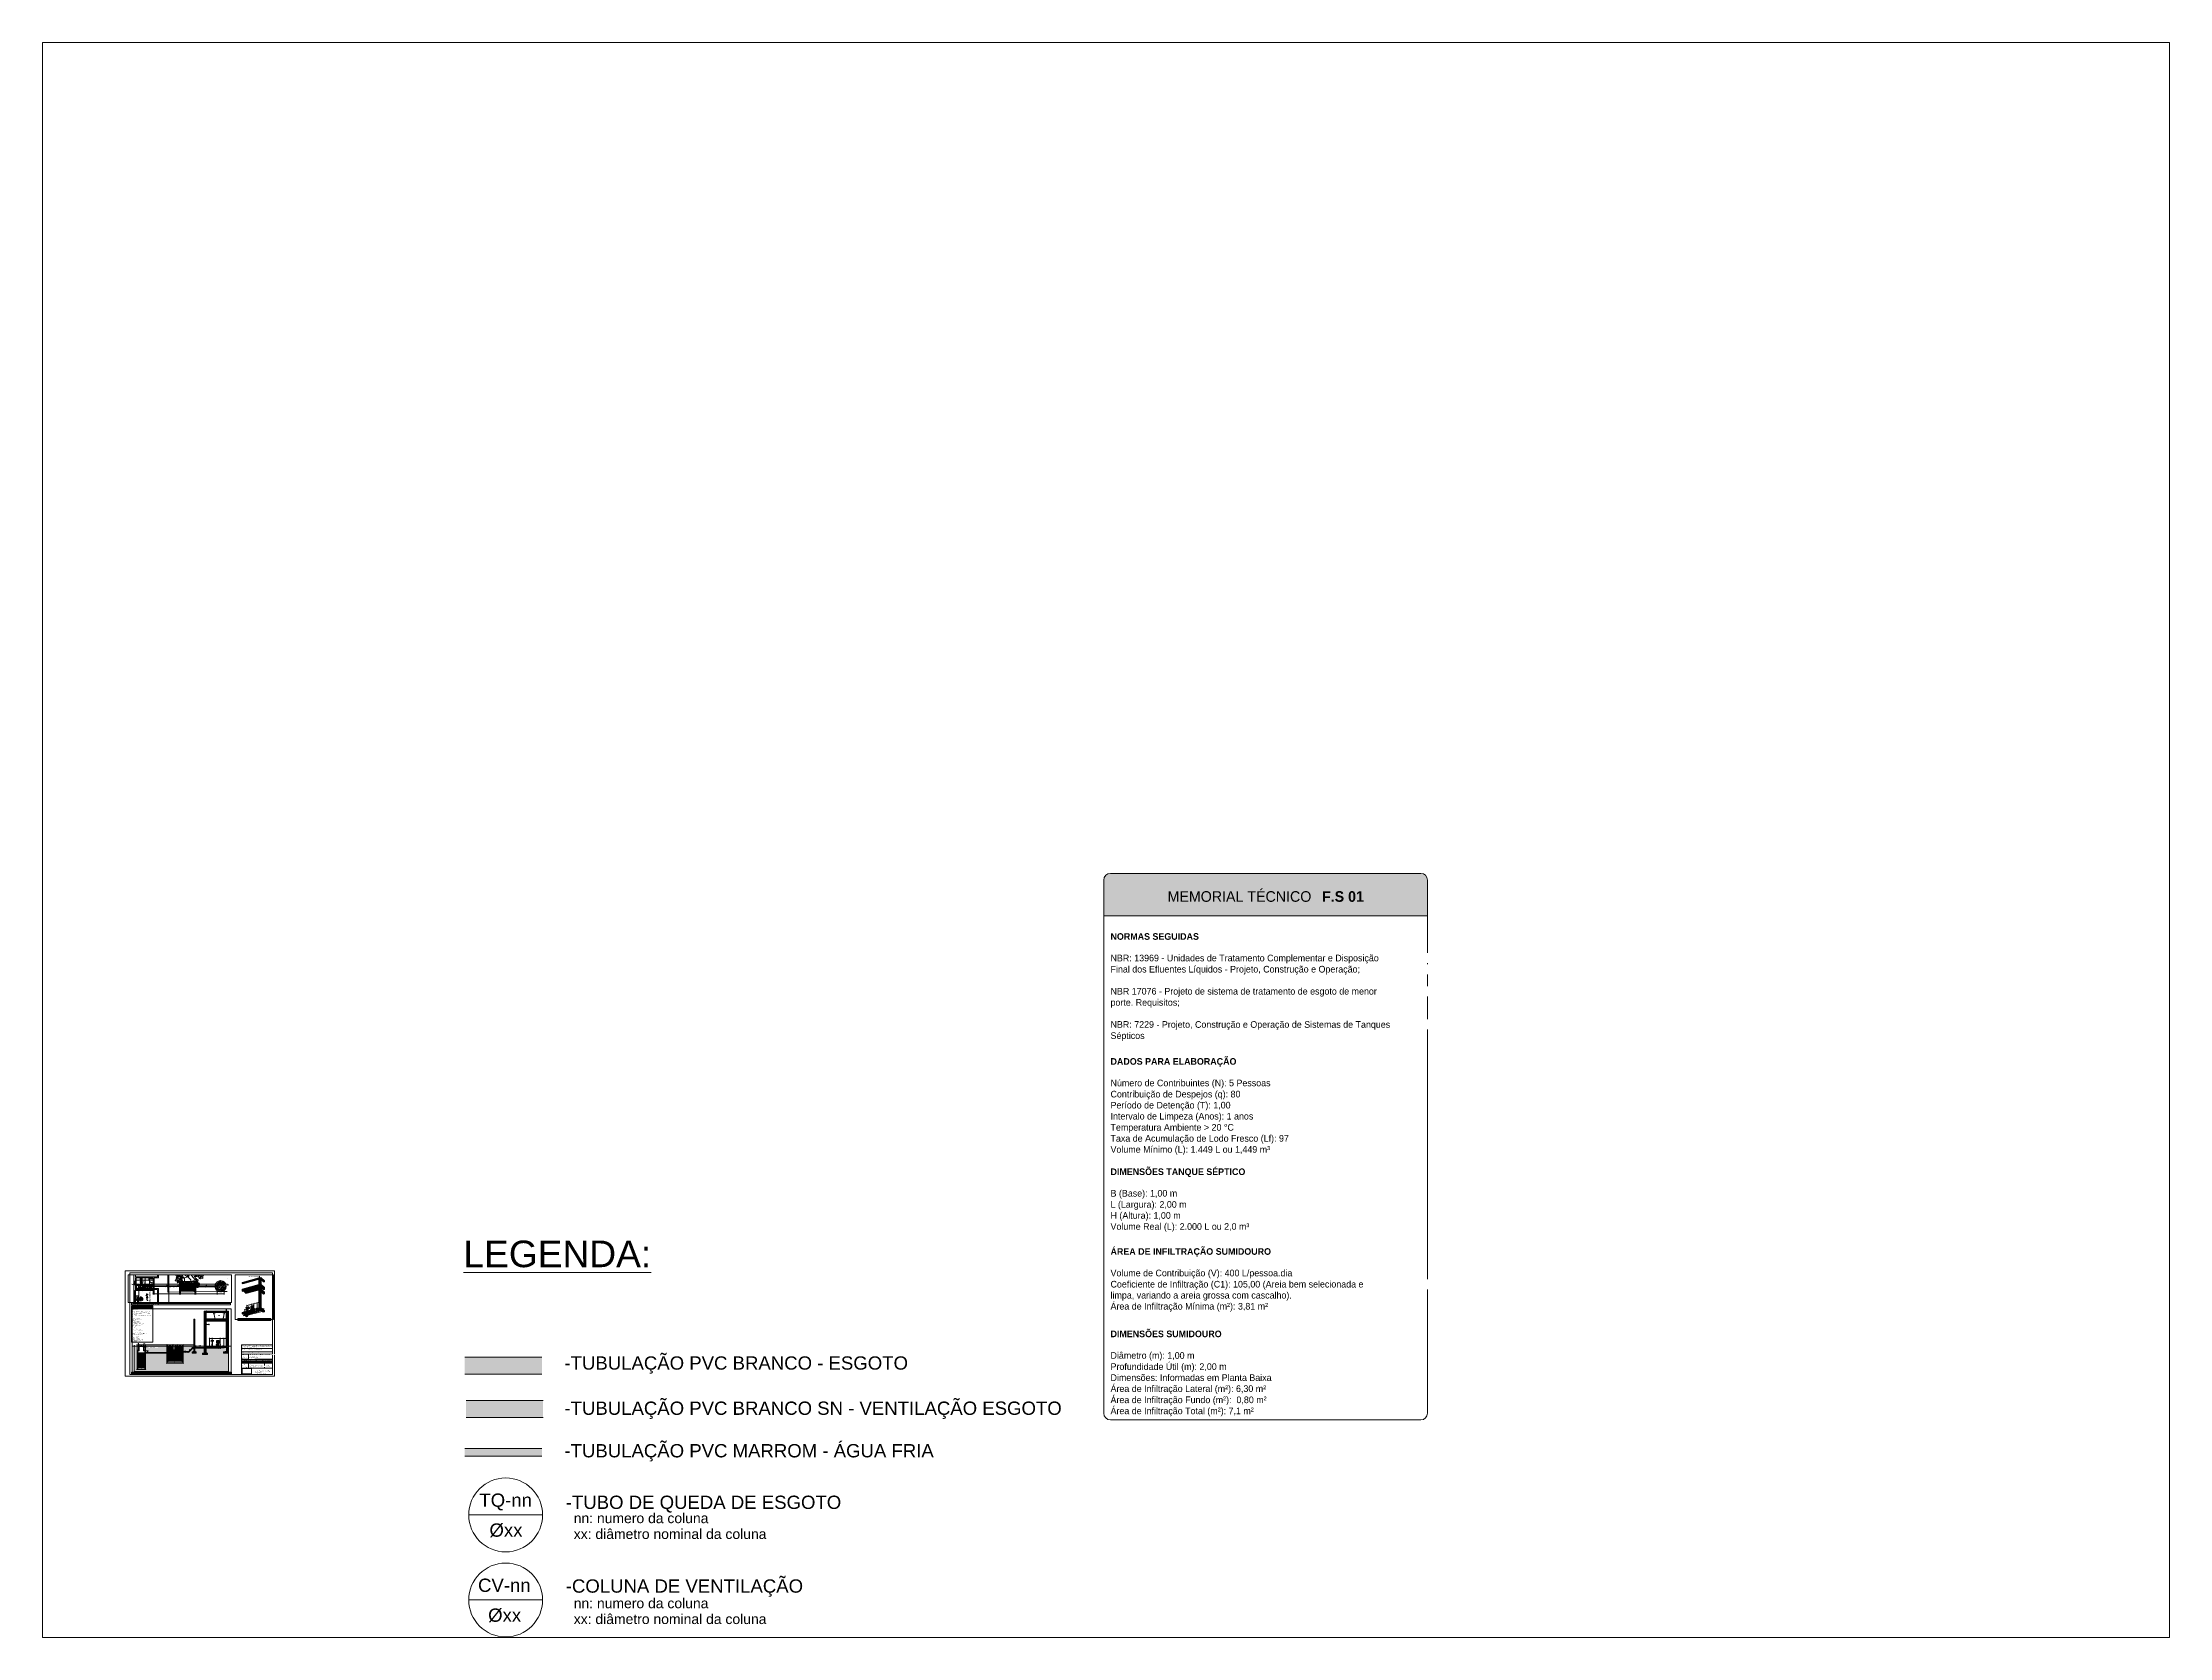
# Paper-space layout 'Layout1' of a CAD drawing. Header units: metres. Extents: x 0 to 12, y 0 to 9.
# The model-space entities are those that its viewports show. They can reach past a viewport. Long polylines and large blocks are cut down to what shows.
import ezdxf

# ---------------------------------------------------------------- set-up
doc = ezdxf.new("R2010")
doc.units = ezdxf.units.M
for name, pattern in [('IMPORT-DASHED _3_', [0.75, 0.5, -0.25]), ('IMPORT-DASHED2 _4_', [0.375, 0.25, -0.125]), ('IMPORT-HIDDEN2 _2_', [0.1875, 0.125, -0.0625]), ('Projeção', [0.003969, 0.002381, -0.001587]), ('Tracejada', [0.00635, 0.003175, -0.003175])]:
    doc.linetypes.add(name, pattern=pattern)
for name, color, linetype, lineweight in [('A-ANNO-DIMS', 7, 'Continuous', 5), ('A-ANNO-DIMS-25', 7, 'Continuous', 5), ('A-COLS', 7, 'Continuous', 5), ('A-DETL', 7, 'Continuous', 5), ('A-DETL-GENF', 7, 'Continuous', 5), ('A-DETL-MEDM', 7, 'Continuous', 15), ('A-FLOR-OVHD', 7, 'Projeção', 5), ('A-WALL', 7, 'Continuous', 9), ('AL_VEGETAÇÃO', 7, 'Continuous', 5), ('ARQ-COTA-50', 7, 'Continuous', 5), ('ARQ-ELEV6', 7, 'Continuous', 5), ('ARQ-MOB', 7, 'Continuous', 5), ('ARQ-PAR', 7, 'Continuous', 5), ('ARQ-PIS', 7, 'Continuous', 5), ('ARQ-POR', 7, 'Continuous', 5), ('ARQ-PROJ', 7, 'IMPORT-DASHED2 _4_', 5), ('ARQ-SAN', 7, 'Continuous', 5), ('ARQ-TEXTO-AMBIENTES-50', 7, 'Continuous', 5), ('ARQ-TEXTO-EQUIPO-50', 7, 'Continuous', 5), ('ELE-PTO', 7, 'Continuous', 5), ('G-ANNO-DIMS', 7, 'Continuous', 5), ('G-ANNO-REFR', 7, 'Tracejada', 5), ('G-ANNO-SYMB', 7, 'Continuous', 5), ('G-ANNO-TEXT', 7, 'Continuous', 5), ('G-ANNO-TTLB', 7, 'Continuous', 5), ('G-ANNO-TTLB-THIN', 7, 'Continuous', 5), ('KIRYA - PISO', 7, 'Continuous', 5), ('M-PIPE-PATT', 7, 'Continuous', 5), ('P-PIPE', 7, 'Continuous', 5), ('P-PIPE-CNTR', 7, 'Continuous', 5), ('P-PIPE-IDEN', 7, 'Continuous', 5), ('P-SANR-FIXT', 7, 'Continuous', 5), ('S-BEAM', 7, 'Continuous', 5), ('S-FNDN', 7, 'Continuous', 5)]:
    doc.layers.add(name, color=color, linetype=linetype, lineweight=lineweight)
doc.layers.add('A-FLOR', color=7, linetype='Continuous', lineweight=9, true_color=0x007f00)
doc.layers.add('ARQ_1100_BASE_TÉRREO_GARAGEM_dwg', color=7, linetype='Continuous', lineweight=5, true_color=0x767676)
doc.layers.add('G-ANNO-NPLT', color=7, linetype='Continuous', plot=False)
doc.styles.add('Arial', font='arial.ttf', dxfattribs={"height": 0.1})
doc.styles.add('Arial_1', font='arial.ttf', dxfattribs={"height": 0.2})
doc.styles.add('Arial_2', font='arial.ttf', dxfattribs={"height": 0.075})
doc.styles.add('Arial_3', font='arial.ttf', dxfattribs={"height": 0.0625})
doc.styles.add('Arial_4', font='arial.ttf', dxfattribs={"height": 0.0025})
doc.styles.add('Arial_5', font='arial.ttf', dxfattribs={"height": 0.003})
doc.styles.add('Arial_6', font='arial.ttf', dxfattribs={"height": 0.0017})
doc.styles.add('Arial_B', font='arial.ttf', dxfattribs={"height": 0.004})
doc.styles.add('Arial_B_1', font='arial.ttf', dxfattribs={"height": 0.007})
doc.styles.add('Century Gothic', font='GOTHIC.TTF', dxfattribs={"height": 0.08})
doc.styles.add('Century Gothic_1', font='GOTHIC.TTF', dxfattribs={"height": 0.05})
doc.styles.add('Century Gothic_2', font='GOTHIC.TTF', dxfattribs={"height": 0.0375})
doc.styles.add('Century Gothic_3', font='GOTHIC.TTF', dxfattribs={"height": 0.0625})
doc.styles.add('Century Gothic_4', font='GOTHIC.TTF', dxfattribs={"height": 0.0035})
doc.styles.add('Century Gothic_5', font='GOTHIC.TTF', dxfattribs={"height": 0.002})
doc.styles.add('Century Gothic_6', font='GOTHIC.TTF', dxfattribs={"height": 0.0025})
doc.styles.add('Century Gothic_B', font='GOTHICB.TTF', dxfattribs={"height": 0.08})
doc.styles.add('Century Gothic_B_1', font='GOTHICB.TTF', dxfattribs={"height": 0.05})
doc.styles.add('Century Gothic_B_2', font='GOTHICB.TTF', dxfattribs={"height": 0.0625})
doc.styles.add('RomanS', font='romans__.ttf', dxfattribs={"height": 0.200498})
doc.styles.add('SansSerif', font='sanss___.ttf', dxfattribs={"height": 0.222776})
doc.dimstyles.new('Diagonal_-_2_5_mm_Arial_-_Preto', dxfattribs={"dimscale": 0.3048, "dimtxt": 0.063766, "dimasz": 0.246063, "dimexe": 0.19685, "dimexo": 0.123031, "dimgap": 0.04101, "dimtad": 1, "dimrnd": 0.01, "dimzin": 0, "dimdsep": 46, "dimtxsty": 'Arial_3', "dimblk1": 'OBLIQUE', "dimblk2": 'OBLIQUE', "dimsah": 1, "dimcen": 0.09, "dimdle": 0.19685, "dimazin": 0, "dimtfac": 1, "dimtdec": 4, "dimtix": 1, "dimtmove": 0, "dimatfit": 3, "dimfxl": 1, "dimtvp": 1, "dimtolj": 1, "dimtzin": 0, "dimarcsym": 2})
doc.dimstyles.new('Diagonal_-_2_5_mm_Arial_-_Preto_1', dxfattribs={"dimscale": 0.3048, "dimtxt": 0.063766, "dimasz": 0.246063, "dimexe": 0.19685, "dimexo": 0.123031, "dimgap": 0.04101, "dimtad": 1, "dimrnd": 0.01, "dimzin": 0, "dimdsep": 46, "dimtxsty": 'Arial_3', "dimblk1": 'OBLIQUE', "dimblk2": 'OBLIQUE', "dimsah": 1, "dimcen": 0.09, "dimdle": 0.19685, "dimazin": 0, "dimtfac": 1, "dimtdec": 4, "dimtix": 1, "dimtmove": 1, "dimatfit": 3, "dimfxl": 1, "dimtvp": 1, "dimtolj": 1, "dimtzin": 0, "dimarcsym": 2})
doc.dimstyles.new('Setores_1_mm', dxfattribs={"dimscale": 0.3048, "dimtxt": 0.039156, "dimasz": 0.260417, "dimexe": 0.19685, "dimexo": 0.123031, "dimgap": 0.143537, "dimtad": 1, "dimrnd": 0.01, "dimzin": 0, "dimdsep": 46, "dimtxsty": 'Century Gothic_2', "dimblk1": 'OBLIQUE', "dimblk2": 'OBLIQUE', "dimsah": 1, "dimcen": 0.09, "dimazin": 0, "dimtfac": 1, "dimtdec": 4, "dimtix": 1, "dimtmove": 0, "dimatfit": 3, "dimfxl": 1, "dimtvp": 1, "dimtolj": 1, "dimtzin": 0, "dimarcsym": 2})
picture_1 = doc.add_image_def('image2.png', size_in_pixel=(1656, 963))
picture_2 = doc.add_image_def('image1.jpg', size_in_pixel=(366, 340))
pattern_1 = [(0, (-4539.02, -1079.475), (0, 0.635), []), (90, (-4539.02, -1079.475), (-0.635, 4e-17), [])]
pattern_2 = [(50, (19.42106, 47.706), (0.18218954, -0.01593795), [0.01905, -0.20955]), (355, (19.42106, 47.706), (-0.03524225, 0.1910586), [0.01524, -0.16764]), (100.451, (19.43606, 47.705), (0.14694196, 0.17511964), [0.01619, -0.17809]), (46.184, (19.42106, 47.757), (0.2710768, -0.0420454), [0.02858, -0.31433]), (96.636, (19.44406, 47.753), (0.2374069, 0.2474328), [0.02429, -0.26714]), (351.184, (19.42106, 47.757), (0.237406, 0.247428), [0.02286, -0.25146]), (21, (19.44706, 47.744), (0.1516197, -0.1022669), [0.01905, -0.20955]), (326, (19.44706, 47.744), (0.0618035, 0.1841894), [0.01524, -0.16764]), (71.451, (19.45906, 47.736), (0.213418, 0.0819242), [0.01619, -0.17809]), (37.5, (19.421055, 47.706), (0.00308637, 0.08455105), [0.00838, -0.15723, 0.00838, -0.1618, -0.16828]), (37.5, (19.421055, 47.706), (0.00308637, 0.08455105), [-0.33579, 0.00838, -0.15989]), (7.5, (19.421055, 47.706), (0.06681573, 0.10017824), [0.00838, -0.08865, 0.00838, -0.15342, -0.06413]), (7.5, (19.421055, 47.706), (0.06681573, 0.10017824), [-0.25883, 0.00838, -0.05575]), (327.5, (19.365055, 47.706), (0.13558658, -0.00572761), [0.00838, -0.05512, 0.00838, -0.18974, -0.26289]), (327.5, (19.365055, 47.706), (0.13558658, -0.00572761), [-0.26162, 0.00838, -0.25451]), (317.5, (19.33906, 47.706), (0.14812526, 0.02542873), [0.00838, -0.07417, 0.00838, -0.12319, -0.18669]), (317.5, (19.33906, 47.706), (0.14812526, 0.02542873), [-0.21412, 0.00838, -0.17831])]
pattern_3 = [(50, (52.27406, -0.085), (0.1821895, -0.015938), [0.01905, -0.20955]), (355, (52.27406, -0.085), (-0.0352423, 0.1910586), [0.01524, -0.16764]), (100.451, (52.28906, -0.08633), (0.146942, 0.1751196), [0.01619, -0.17809]), (46.184, (52.27406, -0.0342), (0.271077, -0.0420454), [0.02858, -0.31433]), (96.636, (52.29706, -0.0377), (0.237407, 0.247433), [0.02429, -0.26714]), (351.184, (52.27406, -0.0342), (0.237406, 0.247428), [0.02286, -0.25146]), (21, (52.30006, -0.0469), (0.1516197, -0.102267), [0.01905, -0.20955]), (326, (52.30006, -0.0469), (0.0618035, 0.1841894), [0.01524, -0.16764]), (71.451, (52.31206, -0.05542), (0.213418, 0.0819242), [0.01619, -0.17809]), (37.5, (52.27406, -0.085), (0.00308637, 0.08455105), [0.00838, -0.15723, 0.00838, -0.1618, -0.16827]), (37.5, (52.27406, -0.085), (0.00308637, 0.08455105), [-0.33579, 0.00838, -0.15989]), (7.5, (52.27406, -0.085), (0.0668157, 0.1001782), [0.00838, -0.08865, 0.00838, -0.15342, -0.06414]), (7.5, (52.27406, -0.085), (0.0668157, 0.1001782), [-0.25883, 0.00838, -0.05575]), (327.5, (52.21806, -0.085), (0.1355866, -0.0057276), [0.00838, -0.05512, 0.00838, -0.18974, -0.26289]), (327.5, (52.21806, -0.085), (0.1355866, -0.0057276), [-0.26162, 0.00838, -0.25451]), (317.5, (52.19206, -0.085), (0.1481253, 0.0254287), [0.00838, -0.07417, 0.00838, -0.12319, -0.18669]), (317.5, (52.19206, -0.085), (0.1481253, 0.0254287), [-0.21412, 0.00838, -0.17831])]
pattern_4 = [(0, (52.27406, -0.085), (0.15875, 0.15875), [0.15875, -0.15875]), (0, (52.27406, -0.02547), (0.15875, 0.15875), [0.15875, -0.15875]), (0, (52.27406, 0.03406), (0.15875, 0.15875), [0.15875, -0.15875]), (90, (52.29406, 0.05391), (-0.15875, 0.15875), [0.15875, -0.15875]), (90, (52.35406, 0.05391), (-0.15875, 0.15875), [0.15875, -0.15875]), (90, (52.41306, 0.05391), (-0.15875, 0.15875), [0.15875, -0.15875])]
pattern_5 = [(136.789, (3103.566, -1763.591), (-0.558997753, -0.152505225), []), (195.26, (3103.566, -1763.591), (0.301244425, -0.282990435), [])]

# ---------------------------------------------------------------- blocks, each defined once
blk = doc.blocks.new('A1_LCL - A1_LCL-4176740-PLANTA BAIXA - TÉRREO')
at = {"layer": 'G-ANNO-TTLB'}
for p, q in [((0.467, -0.087), (0.467, 0.507)), ((0.492, -0.077), (0.492, 0.497)), ((0.492, 0.497), (1.298, 0.497)), ((1.298, 0.497), (1.298, -0.077)), ((1.123, 0.091), (1.298, 0.091)), ((1.123, 0.091), (1.123, -0.077)), ((1.124, 0.07), (1.294, 0.07)), ((1.125, 0.051), (1.295, 0.051)), ((1.126, 0.038), (1.295, 0.038)), ((1.126, 0.009), (1.295, 0.009)), ((1.126, 0.003), (1.295, 0.003)), ((1.142, 0.003), (1.142, -0.014)), ((1.162, 0.038), (1.162, -0.041)), ((1.205, 0.009), (1.205, -0.014)), ((1.242, 0.009), (1.242, -0.014)), ((1.308, -0.087), (0.467, -0.087)), ((1.298, -0.077), (0.492, -0.077)), ((1.126, -0.003), (1.295, -0.003)), ((1.126, -0.008), (1.295, -0.008)), ((1.126, -0.014), (1.295, -0.014)), ((1.126, -0.014), (1.295, -0.014)), ((1.126, -0.041), (1.295, -0.041)), ((1.242, -0.003), (1.242, -0.014)), ((1.252, -0.014), (1.252, -0.041))]:
    blk.add_line(p, q, dxfattribs=at)
at = {"layer": 'G-ANNO-TTLB-THIN'}
for p, q in [((0.467, 0.507), (0.467, -0.087)), ((1.308, 0.507), (0.467, 0.507)), ((1.308, -0.087), (1.308, 0.507)), ((0.467, -0.087), (1.308, -0.087))]:
    blk.add_line(p, q, dxfattribs=at)
at = {"layer": 'G-ANNO-TTLB', "attachment_point": 1}
for s, insert, char_height, width, style in [('PROPRIETÁRIO:', (1.126, 0.067), 0.0025, 0.03319, 'Arial_4'), ('PROJETO:', (1.126, 0.036), 0.0025, 0.02124, 'Arial_4'), ('CONCEDENTE:', (1.125, 0.026), 0.0025, 0.03078, 'Arial_4'), ('CONVENENTE:', (1.125, 0.02), 0.0025, 0.03054, 'Arial_4'), ('LOCAL:', (1.126, 0.014), 0.0025, 0.01499, 'Arial_4'), ('PROJETO:', (1.126, 0.048), 0.0025, 0.02124, 'Arial_4'), ('DATA', (1.127, 0.001), 0.0017, 0.00802, 'Arial_6'), ('PREFEITURA MUNICIPAL DE ', (1.16, 0.067), 0.0025, 0.05916, 'Arial_4'), ('LINCOLN CARTAXO DE LIRA JÚNIOR', (1.16, 0.048), 0.0025, 0.07456, 'Arial_4'), ('RESPONSÁVEL TÉCNICO', (1.169, 0.007), 0.0017, 0.03656, 'Arial_6'), ('LINCOLN CARTAXO', (1.171, 0.001), 0.0017, 0.02822, 'Arial_6'), ('RUBRICA', (1.218, 0.007), 0.0017, 0.01339, 'Arial_6'), ('CREA 160.814.689-8', (1.227, 0.047), 0.0017, 0.02854, 'Arial_6'), ('CREA 160.814.689-8', (1.257, 0.001), 0.0017, 0.02854, 'Arial_6'), ('DADOS', (1.264, 0.007), 0.0017, 0.01066, 'Arial_6'), ('PRANCHA:', (1.125, -0.018), 0.0025, 0.02181, 'Arial_4'), ('CÓPIA', (1.127, -0.005), 0.0017, 0.00922, 'Arial_6'), ('VISTO', (1.127, -0.01), 0.0017, 0.0089, 'Arial_6'), ('\\fArial|b1|i0|c0|p34|;/', (1.144, -0.033), 0.004, 0.00192, 'Arial_B'), ('DESCRIÇÃO:', (1.164, -0.018), 0.0025, 0.0263, 'Arial_4'), ('Av. Gov. Flavio R. Coutinho, 500, sl. 601', (1.202, -0.054), 0.003, 0.09356, 'Arial_5'), ('Jd. Oceania, 58037-005 - João Pessoa (PB)', (1.202, -0.058), 0.003, 0.10141, 'Arial_5'), ('Tel +55 99924.4447', (1.202, -0.063), 0.003, 0.04626, 'Arial_5'), ('e-mail: contato@lclprojetos.com', (1.202, -0.068), 0.003, 0.07376, 'Arial_5'), ('ESCALA:', (1.254, -0.018), 0.0025, 0.0178, 'Arial_4'), ('INDICADA', (1.264, -0.028), 0.0025, 0.0202, 'Arial_4')]:
    blk.add_mtext(s, dxfattribs=dict(at, insert=insert, char_height=char_height, width=width, style=style))
at = {"layer": 'G-ANNO-TTLB'}
image = blk.add_image(picture_1, insert=(1.126, -0.074), size_in_units=(0.0538, 0.0313), dxfattribs=at)
image.dxf.flags = 7
blk = doc.blocks.new('Terminal de Ventilacao - Serie Normal - Esgoto - MEP - Tigre - Standard-233324-TÉRREO F_S 1')
at = {"layer": 'P-PIPE', "color": 253, "true_color": 0xaaaaaa}
for radius, start, end in [(0.031, 90, 270), (0.0306, 90, 270), (0.0295, 135, 270), (0.0292, 90, 270), (0.0281, 90, 270), (0.0278, 90, 270), (0.0266, 90, 270), (0.0263, 90, 270), (0.0251, 90, 270), (0.0295, 90, 134.7727), (0.031, 270, 90), (0.0306, 270, 90), (0.0295, 45.2273, 90), (0.0292, 270, 90), (0.0281, 75.1974, 90), (0.0278, 270, 90), (0.0266, 270, 90), (0.0263, 270, 90), (0.0251, 270, 90), (0.0295, 270, 45), (0.0281, 270, 284.8026), (0.0281, 285, 75)]:
    blk.add_arc((35.079, 6.563), radius, start, end, dxfattribs=at)
blk = doc.blocks.new('Joelho 45_90 - Serie Normal - Esgoto - MEP - Tigre - Standard-4204338-TÉRREO F_S 1')
at = {"layer": 'P-PIPE', "true_color": 0xf4caca}
blk.add_hatch(color=254, dxfattribs=at).paths.add_polyline_path([(35.104, 6.473), (35.104, 6.478), (35.104, 6.473)])
at = {"layer": 'P-PIPE', "color": 253, "true_color": 0xaaaaaa}
for p, q in [((35.052, 6.519), (35.047, 6.518)), ((35.047, 6.518), (35.047, 6.508)), ((35.047, 6.518), (35.079, 6.518)), ((35.047, 6.508), (35.079, 6.508)), ((35.052, 6.525), (35.052, 6.519)), ((35.079, 6.525), (35.052, 6.525)), ((35.052, 6.519), (35.052, 6.519)), ((35.052, 6.508), (35.052, 6.485)), ((35.052, 6.485), (35.054, 6.483)), ((35.052, 6.485), (35.079, 6.485)), ((35.054, 6.483), (35.054, 6.48)), ((35.079, 6.483), (35.054, 6.483)), ((35.056, 6.519), (35.056, 6.519)), ((35.061, 6.519), (35.063, 6.519)), ((35.068, 6.519), (35.07, 6.519)), ((35.078, 6.519), (35.079, 6.519)), ((35.106, 6.525), (35.079, 6.525)), ((35.079, 6.519), (35.08, 6.519)), ((35.079, 6.518), (35.111, 6.518)), ((35.079, 6.508), (35.111, 6.508)), ((35.079, 6.485), (35.106, 6.485)), ((35.104, 6.483), (35.079, 6.483)), ((35.087, 6.519), (35.089, 6.519)), ((35.094, 6.519), (35.096, 6.519)), ((35.1, 6.519), (35.102, 6.519)), ((35.104, 6.519), (35.105, 6.519)), ((35.104, 6.483), (35.106, 6.485)), ((35.104, 6.48), (35.104, 6.483)), ((35.106, 6.519), (35.106, 6.525)), ((35.111, 6.518), (35.106, 6.519)), ((35.106, 6.485), (35.106, 6.508)), ((35.111, 6.508), (35.111, 6.518))]:
    blk.add_line(p, q, dxfattribs=at)
at = {"layer": 'P-PIPE', "color": 253, "true_color": 0xaaaaaa, "flags": 128}
for points in [[(35.054, 6.48), (35.054, 6.47), (35.054, 6.462), (35.054, 6.456), (35.054, 6.454), (35.054, 6.454)], [(35.104, 6.454), (35.104, 6.456), (35.104, 6.461), (35.104, 6.47), (35.104, 6.48), (35.104, 6.48)]]:
    blk.add_lwpolyline(points, dxfattribs=at)
at = {"layer": 'P-PIPE', "color": 253, "true_color": 0xaaaaaa}
for start, end in [(195, 270), (195, 270), (270, 345), (270, 345)]:
    blk.add_arc((35.079, 6.454), 0.025, start, end, dxfattribs=at)
blk = doc.blocks.new('Joelho 45_90 - Serie Normal - Esgoto - MEP - Tigre - Standard-4204229-TÉRREO F_S 1')
at = {"layer": 'P-PIPE', "color": 253, "true_color": 0xaaaaaa}
for p, q in [((35.054, 6.537), (35.054, 6.544)), ((35.054, 6.537), (35.054, 6.525)), ((35.061, 6.537), (35.054, 6.537)), ((35.054, 6.537), (35.061, 6.537)), ((35.104, 6.537), (35.097, 6.537)), ((35.097, 6.537), (35.104, 6.537)), ((35.104, 6.525), (35.104, 6.537))]:
    blk.add_line(p, q, dxfattribs=at)
at = {"layer": 'P-PIPE', "color": 253, "true_color": 0xaaaaaa, "flags": 128}
blk.add_lwpolyline([(35.104, 6.544), (35.104, 6.537), (35.104, 6.537)], dxfattribs=at)
at = {"layer": 'P-PIPE', "color": 253, "true_color": 0xaaaaaa}
for start, end in [(90, 270), (173.308, 186.6849), (131.9729, 168.0202), (191.9747, 228.0219), (113.3056, 126.3435), (233.6565, 246.6873), (90, 108.0178), (251.9764, 270), (71.9863, 90), (270, 90), (270, 288.0241), (53.3217, 66.6996), (293.3132, 306.6911), (11.982, 48.0303), (311.9789, 348.0272), (353.3174, 6.6953)]:
    blk.add_arc((35.079, 6.563), 0.032, start, end, dxfattribs=at)
blk = doc.blocks.new('Luva Simples para Conexão - Serie Normal - Esgoto - MEP - Tigre - Standard-2666-TÉRREO F_S 1')
at = {"layer": 'P-PIPE', "true_color": 0xf5ebeb}
h = blk.add_hatch(color=7, dxfattribs=at)
h.paths.add_polyline_path([(35.089, 6.424), (35.09, 6.424), (35.09, 6.424)])
h.paths.add_polyline_path([(35.098, 6.429), (35.1, 6.43), (35.099, 6.43), (35.098, 6.429)])
h.paths.add_polyline_path([(35.11, 6.447), (35.11, 6.448), (35.11, 6.448), (35.11, 6.447)])
h.paths.add_polyline_path([(35.11, 6.457), (35.11, 6.46), (35.11, 6.459), (35.11, 6.459)])
at = {"layer": 'P-PIPE', "color": 253, "true_color": 0xaaaaaa}
for radius, start, end in [(0.0318, 142.7556, 270), (0.0318, 173.3174, 186.6953), (0.0318, 142.3139, 168.0272), (0.0318, 191.982, 228.0303), (0.0272, 157.5086, 270), (0.0272, 167.975, 173.3533), (0.0272, 186.6452, 192.0198), (0.0318, 233.3888, 246.6996), (0.0272, 227.9732, 233.3527), (0.0272, 246.6447, 252.0207), (0.0318, 251.9863, 270), (0.0318, 270, 37.1621), (0.0272, 270, 22.5195), (0.0318, 270, 288.0137), (0.0272, 287.9793, 293.3553), (0.0318, 293.3004, 306.6783), (0.0272, 306.6473, 312.0268), (0.0318, 311.9697, 348.018), (0.0318, 11.9728, 37.5417), (0.0272, 6.6467, 12.025), (0.0272, 347.9802, 353.3548), (0.0318, 353.3047, 6.6826)]:
    blk.add_arc((35.079, 6.454), radius, start, end, dxfattribs=at)
blk = doc.blocks.new('UT_Bacia com caixa acoplada - UT_Bacia com caixa acoplada-4179131-TÉRREO F_S 1')
at = {"layer": 'P-SANR-FIXT', "true_color": 0xf4f2f0, "transparency": 33554560}
for points in [[(-0.019, -0.052), (-0.026, -0.053), (-0.032, -0.056), (-0.037, -0.059), (-0.041, -0.065), (-0.044, -0.072), (-0.044, -0.077), (-0.044, -0.084), (-0.041, -0.09), (-0.037, -0.095), (-0.032, -0.099), (-0.026, -0.101), (-0.019, -0.102), (-0.012, -0.101), (-0.014, -0.1), (-0.017, -0.095), (-0.021, -0.095), (-0.024, -0.095), (-0.028, -0.093), (-0.032, -0.09), (-0.035, -0.086), (-0.037, -0.082), (-0.037, -0.077), (-0.037, -0.072), (-0.035, -0.068), (-0.032, -0.064), (-0.028, -0.062), (-0.024, -0.06), (-0.019, -0.059), (-0.014, -0.06), (-0.01, -0.062), (-0.007, -0.065), (-0.005, -0.066), (0, -0.066), (0.003, -0.066), (0.002, -0.065), (-0.002, -0.059), (-0.007, -0.056), (-0.014, -0.053), (-0.017, -0.052)], [(0, -0.066), (-0.005, -0.067), (-0.004, -0.068), (-0.002, -0.073), (-0.001, -0.077), (-0.002, -0.082), (-0.005, -0.087), (-0.007, -0.09), (-0.011, -0.093), (-0.015, -0.095), (-0.017, -0.095), (-0.017, -0.096), (-0.014, -0.1), (-0.012, -0.101), (-0.007, -0.099), (-0.001, -0.094), (0.002, -0.09), (0.005, -0.084), (0.005, -0.077), (0.005, -0.071), (0.003, -0.066), (0.002, -0.066)], [(-0.186, -0.184), (-0.186, -0.208), (-0.184, -0.21), (-0.184, -0.185), (-0.186, -0.184)], [(-0.184, -0.185), (-0.184, -0.21), (-0.179, -0.215), (-0.179, -0.19), (-0.184, -0.186)], [(-0.125, -0.16), (-0.126, -0.16), (-0.126, -0.17), (-0.125, -0.17), (-0.125, -0.16)], [(-0.123, -0.149), (-0.125, -0.149), (-0.125, -0.16), (-0.123, -0.16), (-0.123, -0.149)], [(-0.125, -0.16), (-0.125, -0.16), (-0.125, -0.17), (-0.123, -0.17), (-0.123, -0.16), (-0.125, -0.16)], [(-0.125, -0.17), (-0.125, -0.175), (-0.123, -0.175), (-0.123, -0.17)], [(-0.11, -0.149), (-0.123, -0.149), (-0.123, -0.16), (-0.11, -0.16), (-0.11, -0.149)], [(-0.106, -0.16), (-0.11, -0.16), (-0.11, -0.17), (-0.09, -0.17), (-0.09, -0.169), (-0.061, -0.169), (-0.061, -0.161), (-0.09, -0.161), (-0.09, -0.16), (-0.106, -0.16)], [(-0.061, -0.149), (-0.106, -0.149), (-0.102, -0.15), (-0.069, -0.155), (-0.061, -0.155), (-0.061, -0.149)], [(0.108, -0.149), (-0.061, -0.149), (-0.061, -0.156), (-0.032, -0.158), (0, -0.159), (0.036, -0.158), (0.075, -0.154), (0.108, -0.149)], [(0.125, -0.149), (0.11, -0.149), (0.11, -0.16), (0.125, -0.16), (0.125, -0.149)], [(0.12, -0.16), (0.11, -0.16), (0.11, -0.17), (0.125, -0.17), (0.125, -0.16), (0.125, -0.16)], [(0.125, -0.17), (0.11, -0.171), (0.11, -0.175), (0.125, -0.175), (0.125, -0.17)], [(0.125, -0.175), (0.11, -0.175), (0.11, -0.309), (0.111, -0.315), (0.111, -0.402), (0.125, -0.402), (0.125, -0.175)], [(0.045, -0.284), (-0.047, -0.284), (-0.048, -0.287), (-0.05, -0.3), (-0.048, -0.313), (-0.043, -0.325), (-0.035, -0.335), (-0.025, -0.343), (-0.013, -0.348), (0, -0.35), (0.013, -0.348), (0.025, -0.343), (0.035, -0.335), (0.043, -0.325), (0.048, -0.313), (0.05, -0.3), (0.048, -0.287), (0.047, -0.284), (0.046, -0.284)], [(0, -0.25), (-0.014, -0.252), (-0.025, -0.257), (-0.036, -0.265), (-0.043, -0.275), (-0.047, -0.284), (0.047, -0.284), (0.043, -0.275), (0.035, -0.264), (0.025, -0.257), (0.013, -0.252), (0.001, -0.25)], [(-0.186, -0.402), (-0.186, -0.429), (-0.184, -0.429), (-0.184, -0.402), (-0.186, -0.402)], [(-0.184, -0.429), (-0.186, -0.429), (-0.184, -0.452), (-0.183, -0.452), (-0.184, -0.431)], [(-0.184, -0.402), (-0.184, -0.429), (-0.179, -0.429), (-0.179, -0.402), (-0.184, -0.402)], [(-0.183, -0.429), (-0.184, -0.429), (-0.183, -0.452), (-0.178, -0.452), (-0.179, -0.429), (-0.183, -0.429)], [(-0.181, -0.452), (-0.183, -0.452), (-0.182, -0.454), (-0.177, -0.478), (-0.17, -0.499), (-0.159, -0.521), (-0.146, -0.541), (-0.144, -0.543), (-0.154, -0.527), (-0.162, -0.511), (-0.164, -0.507), (-0.168, -0.495), (-0.171, -0.485), (-0.178, -0.452), (-0.18, -0.452)], [(-0.179, -0.402), (-0.179, -0.431), (-0.178, -0.452), (-0.176, -0.452), (-0.177, -0.44), (-0.177, -0.402)], [(-0.173, -0.477), (-0.17, -0.489), (-0.166, -0.502), (-0.162, -0.511), (-0.154, -0.527), (-0.152, -0.531), (-0.142, -0.546), (-0.129, -0.56), (-0.11, -0.576), (-0.092, -0.589), (-0.069, -0.6), (-0.046, -0.607), (-0.022, -0.612), (0, -0.613), (0.025, -0.611), (0.049, -0.606), (0.072, -0.598), (0.093, -0.587), (0.114, -0.574), (0.129, -0.56), (0.133, -0.554), (0.145, -0.534), (0.146, -0.533), (0.141, -0.539), (0.125, -0.557), (0.107, -0.572), (0.088, -0.585), (0.067, -0.595), (0.045, -0.602), (0.021, -0.607), (-0.002, -0.608), (-0.024, -0.606), (-0.048, -0.601), (-0.07, -0.593), (-0.09, -0.584), (-0.11, -0.57), (-0.128, -0.554), (-0.143, -0.537), (-0.156, -0.516), (-0.166, -0.495), (-0.172, -0.477)], [(0.123, -0.452), (0.11, -0.452), (0.109, -0.468), (0.106, -0.484), (0.1, -0.502), (0.097, -0.508), (0.102, -0.502), (0.112, -0.486), (0.12, -0.466), (0.123, -0.452)], [(0.111, -0.402), (0.111, -0.403), (0.111, -0.429), (0.125, -0.429), (0.125, -0.402), (0.111, -0.402)], [(0.125, -0.429), (0.111, -0.429), (0.111, -0.452), (0.123, -0.452), (0.124, -0.447), (0.125, -0.429)], [(-0.142, -0.545), (-0.139, -0.55), (-0.13, -0.561), (-0.123, -0.568), (-0.114, -0.575), (-0.102, -0.584), (-0.079, -0.597), (-0.058, -0.605), (-0.034, -0.612), (-0.01, -0.614), (0.012, -0.615), (0.038, -0.611), (0.062, -0.604), (0.083, -0.596), (0.105, -0.583), (0.12, -0.571), (0.124, -0.567), (0.127, -0.561), (0.111, -0.576), (0.09, -0.589), (0.068, -0.6), (0.046, -0.607), (0.022, -0.612), (-0.001, -0.613), (-0.024, -0.611), (-0.049, -0.606), (-0.071, -0.599), (-0.093, -0.587), (-0.114, -0.574), (-0.131, -0.558), (-0.142, -0.545)], [(0.114, -0.575), (0.102, -0.584), (0.081, -0.596), (0.059, -0.605), (0.035, -0.611), (0.029, -0.612), (0.021, -0.614), (0.014, -0.614), (0.012, -0.615), (0.005, -0.615), (-0.001, -0.615), (-0.024, -0.613), (-0.032, -0.612), (-0.037, -0.611), (-0.062, -0.604), (-0.083, -0.595), (-0.105, -0.583), (-0.111, -0.578), (-0.106, -0.582), (-0.087, -0.595), (-0.067, -0.605), (-0.044, -0.612), (-0.023, -0.616), (0, -0.618), (0.025, -0.616), (0.048, -0.611), (0.068, -0.604), (0.09, -0.593), (0.109, -0.58), (0.114, -0.575)]]:
    blk.add_hatch(color=7, dxfattribs=at).paths.add_polyline_path(points)
h = blk.add_hatch(color=7, dxfattribs=at)
h.paths.add_polyline_path([(-0.184, -0.149), (-0.186, -0.149), (-0.186, -0.157), (-0.185, -0.158), (-0.184, -0.157), (-0.184, -0.149)])
h.paths.add_polyline_path([(-0.184, -0.233), (-0.186, -0.235), (-0.186, -0.247), (-0.184, -0.247), (-0.184, -0.234)])
h.paths.add_polyline_path([(-0.186, -0.353), (-0.186, -0.353), (-0.186, -0.402), (-0.184, -0.402), (-0.184, -0.353)])
h = blk.add_hatch(color=7, dxfattribs=at)
h.paths.add_polyline_path([(-0.184, -0.157), (-0.185, -0.158), (-0.186, -0.157), (-0.186, -0.184), (-0.184, -0.185), (-0.184, -0.157)])
h.paths.add_polyline_path([(-0.186, -0.208), (-0.186, -0.235), (-0.184, -0.233), (-0.184, -0.21), (-0.185, -0.209)])
h.paths.add_polyline_path([(-0.186, -0.247), (-0.186, -0.353), (-0.184, -0.353), (-0.184, -0.247), (-0.185, -0.247)])
h = blk.add_hatch(color=7, dxfattribs=at)
h.paths.add_polyline_path([(-0.179, -0.149), (-0.184, -0.149), (-0.184, -0.157), (-0.179, -0.152), (-0.179, -0.149)])
h.paths.add_polyline_path([(-0.184, -0.233), (-0.184, -0.233), (-0.184, -0.247), (-0.179, -0.247), (-0.179, -0.235), (-0.18, -0.236), (-0.182, -0.235), (-0.184, -0.233)])
h.paths.add_polyline_path([(-0.184, -0.353), (-0.184, -0.402), (-0.179, -0.402), (-0.179, -0.353), (-0.184, -0.353)])
h = blk.add_hatch(color=7, dxfattribs=at)
h.paths.add_polyline_path([(-0.179, -0.152), (-0.184, -0.157), (-0.184, -0.186), (-0.179, -0.19), (-0.179, -0.152)])
h.paths.add_polyline_path([(-0.184, -0.21), (-0.184, -0.233), (-0.181, -0.236), (-0.18, -0.236), (-0.179, -0.235), (-0.179, -0.215), (-0.184, -0.21)])
h.paths.add_polyline_path([(-0.18, -0.247), (-0.184, -0.247), (-0.184, -0.353), (-0.179, -0.353), (-0.179, -0.247), (-0.18, -0.247)])
h = blk.add_hatch(color=7, dxfattribs=at)
h.paths.add_polyline_path([(0.166, -0.147), (0.16, -0.149), (0.155, -0.149), (0.125, -0.149), (0.125, -0.16), (0.126, -0.16), (0.126, -0.17), (0.151, -0.171), (0.164, -0.174), (0.164, -0.175), (0.166, -0.175), (0.166, -0.149)])
h.paths.add_polyline_path([(0.11, -0.149), (0.108, -0.149), (0.103, -0.15), (0.071, -0.155), (0.036, -0.158), (-0.005, -0.159), (-0.039, -0.158), (-0.061, -0.156), (-0.061, -0.161), (0.09, -0.161), (0.09, -0.16), (0.11, -0.16), (0.11, -0.149)])
h.paths.add_polyline_path([(0.021, -0.169), (-0.061, -0.169), (-0.061, -0.17), (0.09, -0.17), (0.09, -0.169), (0.064, -0.169)])
h.paths.add_polyline_path([(-0.179, -0.19), (-0.179, -0.215), (-0.177, -0.217), (-0.176, -0.197), (-0.176, -0.194), (-0.179, -0.191)])
h = blk.add_hatch(color=7, dxfattribs=at)
h.paths.add_polyline_path([(-0.125, -0.149), (-0.176, -0.149), (-0.179, -0.152), (-0.179, -0.19), (-0.176, -0.194), (-0.173, -0.184), (-0.163, -0.174), (-0.15, -0.17), (-0.126, -0.17), (-0.126, -0.16), (-0.125, -0.16), (-0.125, -0.149)])
h.paths.add_polyline_path([(-0.179, -0.215), (-0.179, -0.235), (-0.177, -0.232), (-0.177, -0.217), (-0.179, -0.215)])
h.paths.add_polyline_path([(-0.179, -0.247), (-0.179, -0.353), (-0.177, -0.353), (-0.177, -0.247)])
h = blk.add_hatch(color=7, dxfattribs=at)
h.paths.add_polyline_path([(-0.176, -0.149), (-0.179, -0.149), (-0.179, -0.152), (-0.176, -0.149)])
h.paths.add_polyline_path([(0.165, -0.175), (0.164, -0.175), (0.166, -0.176), (0.166, -0.175)])
h.paths.add_polyline_path([(-0.177, -0.232), (-0.179, -0.235), (-0.179, -0.247), (-0.177, -0.247), (-0.177, -0.233)])
h.paths.add_polyline_path([(-0.179, -0.353), (-0.179, -0.402), (-0.177, -0.402), (-0.177, -0.353)])
h.paths.add_polyline_path([(-0.177, -0.452), (-0.178, -0.452), (-0.175, -0.464), (-0.176, -0.452), (-0.177, -0.452)])
h = blk.add_hatch(color=7, dxfattribs=at)
h.paths.add_polyline_path([(0.109, -0.149), (0.108, -0.149), (0.102, -0.15), (0.069, -0.155), (0.036, -0.158), (-0.005, -0.159), (-0.039, -0.158), (-0.031, -0.158), (0, -0.159), (0.038, -0.158), (0.075, -0.154), (0.108, -0.149)])
h.paths.add_polyline_path([(0.133, -0.17), (0.125, -0.171), (0.125, -0.175), (0.164, -0.175), (0.163, -0.174), (0.15, -0.17), (0.134, -0.17)])
h.paths.add_polyline_path([(0.108, -0.17), (-0.061, -0.171), (-0.061, -0.175), (0.11, -0.175), (0.11, -0.17)])
h.paths.add_polyline_path([(-0.176, -0.194), (-0.177, -0.198), (-0.177, -0.217), (-0.174, -0.219), (-0.173, -0.219), (-0.161, -0.207), (-0.165, -0.204), (-0.175, -0.195)])
h.paths.add_polyline_path([(-0.148, -0.25), (-0.149, -0.25), (-0.149, -0.26), (-0.149, -0.3), (-0.149, -0.313), (-0.148, -0.306), (-0.145, -0.299), (-0.143, -0.295), (-0.142, -0.251), (-0.142, -0.25)])
h = blk.add_hatch(color=7, dxfattribs=at)
h.paths.add_polyline_path([(-0.142, -0.17), (-0.151, -0.171), (-0.163, -0.174), (-0.173, -0.184), (-0.176, -0.194), (-0.165, -0.204), (-0.16, -0.208), (-0.159, -0.209), (-0.155, -0.205), (-0.151, -0.207), (-0.144, -0.2), (-0.146, -0.198), (-0.147, -0.196), (-0.131, -0.18), (-0.131, -0.177), (-0.128, -0.175), (-0.128, -0.175), (-0.125, -0.175), (-0.126, -0.17), (-0.142, -0.17)])
h.paths.add_polyline_path([(-0.128, -0.174), (-0.128, -0.175), (-0.129, -0.175)])
h.paths.add_polyline_path([(-0.177, -0.217), (-0.177, -0.232), (-0.173, -0.229), (-0.176, -0.225), (-0.172, -0.221), (-0.173, -0.219), (-0.173, -0.22), (-0.175, -0.218), (-0.177, -0.217)])
h.paths.add_polyline_path([(-0.156, -0.242), (-0.167, -0.242), (-0.168, -0.247), (-0.177, -0.247), (-0.177, -0.353), (-0.167, -0.353), (-0.167, -0.358), (-0.156, -0.358), (-0.155, -0.353), (-0.149, -0.353), (-0.149, -0.264), (-0.149, -0.25), (-0.149, -0.25), (-0.149, -0.247), (-0.155, -0.247), (-0.156, -0.245)])
h.paths.add_polyline_path([(-0.01, -0.244), (-0.025, -0.249), (0.025, -0.249), (0.009, -0.244), (-0.009, -0.244)])
h.paths.add_polyline_path([(-0.009, -0.248), (-0.007, -0.248), (-0.01, -0.248), (-0.009, -0.248)])
h.paths.add_polyline_path([(0.006, -0.248), (0.01, -0.248), (0.01, -0.248), (0.006, -0.248)])
h = blk.add_hatch(color=7, dxfattribs=at)
h.paths.add_polyline_path([(-0.128, -0.175), (-0.13, -0.176), (-0.131, -0.177), (-0.131, -0.18), (-0.147, -0.196), (-0.144, -0.2), (-0.151, -0.207), (-0.156, -0.205), (-0.159, -0.209), (-0.161, -0.208), (-0.161, -0.207), (-0.173, -0.219), (-0.172, -0.221), (-0.176, -0.225), (-0.173, -0.229), (-0.177, -0.232), (-0.177, -0.247), (-0.167, -0.247), (-0.167, -0.242), (-0.156, -0.242), (-0.155, -0.247), (-0.149, -0.247), (-0.148, -0.25), (-0.142, -0.25), (-0.142, -0.247), (-0.125, -0.247), (-0.125, -0.175), (-0.128, -0.175)])
h.paths.add_polyline_path([(0.156, -0.175), (0.125, -0.175), (0.125, -0.26), (0.127, -0.262), (0.132, -0.269), (0.134, -0.276), (0.135, -0.284), (0.135, -0.402), (0.166, -0.402), (0.165, -0.18), (0.166, -0.18), (0.166, -0.177), (0.166, -0.176), (0.166, -0.176), (0.164, -0.175), (0.156, -0.175)])
h.paths.add_polyline_path([(-0.059, -0.175), (-0.061, -0.175), (-0.061, -0.177), (-0.106, -0.177), (-0.106, -0.182), (-0.11, -0.182), (-0.11, -0.247), (-0.076, -0.247), (-0.076, -0.243), (-0.065, -0.243), (-0.064, -0.248), (-0.058, -0.247), (-0.058, -0.249), (-0.025, -0.249), (-0.009, -0.244), (0.01, -0.244), (0.025, -0.249), (0.1, -0.249), (0.108, -0.25), (0.11, -0.251), (0.11, -0.175), (-0.031, -0.175)])
h.paths.add_polyline_path([(0.053, -0.197), (0.055, -0.198), (0.057, -0.198), (0.058, -0.2), (0.06, -0.201), (0.06, -0.203), (0.061, -0.205), (0.06, -0.207), (0.06, -0.209), (0.058, -0.21), (0.057, -0.211), (0.055, -0.212), (0.053, -0.212), (0.051, -0.212), (0.049, -0.211), (0.048, -0.21), (0.047, -0.209), (0.046, -0.207), (0.046, -0.205), (0.046, -0.203), (0.047, -0.201), (0.048, -0.2), (0.049, -0.198), (0.051, -0.198), (0.053, -0.198)])
h.paths.add_polyline_path([(-0.092, -0.198), (-0.09, -0.198), (-0.088, -0.199), (-0.087, -0.2), (-0.085, -0.201), (-0.085, -0.203), (-0.084, -0.205), (-0.085, -0.207), (-0.085, -0.209), (-0.087, -0.21), (-0.088, -0.211), (-0.091, -0.212), (-0.092, -0.213), (-0.094, -0.212), (-0.096, -0.211), (-0.097, -0.21), (-0.098, -0.209), (-0.099, -0.207), (-0.099, -0.205), (-0.099, -0.203), (-0.098, -0.201), (-0.097, -0.2), (-0.096, -0.199), (-0.094, -0.198), (-0.092, -0.198)])
h.paths.add_polyline_path([(-0.009, -0.248), (-0.01, -0.248), (-0.006, -0.248)])
h.paths.add_polyline_path([(-0.009, -0.248), (-0.009, -0.248), (-0.006, -0.248)])
h.paths.add_polyline_path([(0.006, -0.248), (0.01, -0.248), (0.009, -0.248)])
h.paths.add_polyline_path([(-0.168, -0.353), (-0.177, -0.353), (-0.177, -0.402), (-0.149, -0.402), (-0.149, -0.353), (-0.155, -0.353), (-0.157, -0.358), (-0.167, -0.358), (-0.167, -0.355), (-0.168, -0.353)])
h.paths.add_polyline_path([(-0.172, -0.452), (-0.176, -0.452), (-0.175, -0.464), (-0.172, -0.478), (-0.165, -0.499), (-0.155, -0.519), (-0.142, -0.538), (-0.126, -0.557), (-0.107, -0.572), (-0.088, -0.585), (-0.067, -0.595), (-0.045, -0.602), (-0.022, -0.607), (0.002, -0.608), (0.025, -0.606), (0.048, -0.601), (0.07, -0.593), (0.09, -0.584), (0.11, -0.57), (0.127, -0.555), (0.142, -0.537), (0.146, -0.532), (0.154, -0.513), (0.16, -0.493), (0.164, -0.471), (0.165, -0.452), (0.133, -0.452), (0.133, -0.455), (0.126, -0.479), (0.117, -0.499), (0.103, -0.519), (0.086, -0.536), (0.068, -0.548), (0.062, -0.551), (0.059, -0.554), (0.044, -0.563), (0.03, -0.57), (0.014, -0.576), (-0.005, -0.579), (-0.019, -0.58), (-0.036, -0.579), (-0.053, -0.576), (-0.071, -0.569), (-0.085, -0.563), (-0.099, -0.553), (-0.111, -0.542), (-0.123, -0.528), (-0.132, -0.515), (-0.14, -0.498), (-0.145, -0.482), (-0.148, -0.467), (-0.149, -0.452), (-0.172, -0.452)])
h = blk.add_hatch(color=7, dxfattribs=at)
h.paths.add_polyline_path([(-0.168, -0.179), (-0.171, -0.182), (-0.168, -0.179)])
h.paths.add_polyline_path([(-0.166, -0.181), (-0.17, -0.185), (-0.167, -0.181)])
h = blk.add_hatch(color=7, dxfattribs=at)
h.paths.add_polyline_path([(-0.108, -0.149), (-0.108, -0.149), (-0.103, -0.15), (-0.071, -0.155), (-0.071, -0.155), (-0.108, -0.149)])
h.paths.add_polyline_path([(-0.099, -0.17), (-0.11, -0.171), (-0.11, -0.182), (-0.106, -0.182), (-0.106, -0.177), (-0.061, -0.177), (-0.061, -0.17), (-0.09, -0.17)])
h.paths.add_polyline_path([(-0.064, -0.249), (-0.058, -0.249), (-0.059, -0.247), (-0.064, -0.248)])
h.paths.add_polyline_path([(-0.076, -0.243), (-0.077, -0.247), (-0.11, -0.247), (-0.11, -0.251), (-0.108, -0.25), (-0.098, -0.249), (-0.064, -0.249), (-0.065, -0.243), (-0.073, -0.243)])
h.paths.add_polyline_path([(-0.132, -0.247), (-0.142, -0.247), (-0.142, -0.254), (-0.143, -0.295), (-0.14, -0.292), (-0.135, -0.288), (-0.135, -0.283), (-0.134, -0.275), (-0.131, -0.268), (-0.127, -0.261), (-0.125, -0.26), (-0.125, -0.247), (-0.131, -0.247)])
h = blk.add_hatch(color=7, dxfattribs=at)
h.paths.add_polyline_path([(-0.114, -0.16), (-0.123, -0.16), (-0.123, -0.17), (-0.11, -0.17), (-0.11, -0.16)])
h.paths.add_polyline_path([(-0.125, -0.175), (-0.125, -0.247), (-0.11, -0.247), (-0.11, -0.182), (-0.117, -0.182), (-0.118, -0.177), (-0.123, -0.177), (-0.123, -0.175)])
h = blk.add_hatch(color=7, dxfattribs=at)
h.paths.add_polyline_path([(-0.11, -0.17), (-0.123, -0.171), (-0.123, -0.177), (-0.118, -0.177), (-0.116, -0.182), (-0.11, -0.182), (-0.11, -0.17)])
h.paths.add_polyline_path([(-0.11, -0.247), (-0.125, -0.247), (-0.125, -0.284), (-0.118, -0.283), (-0.11, -0.283), (-0.11, -0.248)])
h = blk.add_hatch(color=7, dxfattribs=at)
h.paths.add_polyline_path([(-0.109, -0.149), (-0.11, -0.149), (-0.11, -0.16), (-0.09, -0.16), (-0.09, -0.161), (-0.061, -0.161), (-0.061, -0.156), (-0.075, -0.154), (-0.108, -0.149)])
h.paths.add_polyline_path([(-0.083, -0.169), (-0.09, -0.169), (-0.09, -0.17), (-0.061, -0.17), (-0.061, -0.169), (-0.073, -0.169)])
h = blk.add_hatch(color=7, dxfattribs=at)
h.paths.add_polyline_path([(0.125, -0.16), (0.125, -0.17), (0.126, -0.17), (0.126, -0.16)])
h.paths.add_polyline_path([(0.11, -0.16), (0.09, -0.16), (0.09, -0.161), (-0.061, -0.161), (-0.061, -0.169), (0.09, -0.169), (0.09, -0.17), (0.11, -0.17), (0.11, -0.16)])
h = blk.add_hatch(color=7, dxfattribs=at)
h.paths.add_polyline_path([(-0.076, -0.249), (-0.1, -0.249), (-0.109, -0.25), (-0.11, -0.251), (-0.11, -0.283), (-0.107, -0.284), (-0.059, -0.284), (-0.059, -0.252), (-0.059, -0.249), (-0.076, -0.249)])
h.paths.add_polyline_path([(-0.125, -0.26), (-0.128, -0.263), (-0.132, -0.27), (-0.134, -0.276), (-0.135, -0.284), (-0.125, -0.284), (-0.125, -0.261)])
h = blk.add_hatch(color=7, dxfattribs=at)
h.paths.add_polyline_path([(-0.074, -0.284), (-0.107, -0.284), (-0.076, -0.29), (-0.059, -0.292), (-0.059, -0.284), (-0.073, -0.284)])
h.paths.add_polyline_path([(-0.132, -0.284), (-0.135, -0.284), (-0.135, -0.288), (-0.134, -0.287), (-0.127, -0.284), (-0.13, -0.284)])
h = blk.add_hatch(color=7, dxfattribs=at)
h.paths.add_polyline_path([(-0.005, -0.249), (-0.025, -0.249), (-0.029, -0.25), (-0.058, -0.25), (-0.059, -0.257), (-0.059, -0.284), (-0.047, -0.284), (-0.043, -0.274), (-0.035, -0.264), (-0.025, -0.257), (-0.013, -0.252), (0.001, -0.25), (0.014, -0.252), (0.025, -0.257), (0.036, -0.265), (0.044, -0.276), (0.047, -0.284), (0.054, -0.284), (0.054, -0.28), (0.043, -0.263), (0.028, -0.25), (0.025, -0.249), (-0.004, -0.249)])
h.paths.add_polyline_path([(0.039, -0.265), (0.04, -0.266), (0.041, -0.268), (0.039, -0.265)])
h.paths.add_polyline_path([(0.048, -0.279), (0.05, -0.282), (0.05, -0.284), (0.048, -0.28)])
h = blk.add_hatch(color=7, dxfattribs=at)
h.paths.add_polyline_path([(-0.052, -0.284), (-0.059, -0.284), (-0.059, -0.292), (-0.049, -0.293), (-0.048, -0.286), (-0.047, -0.284), (-0.051, -0.284)])
h.paths.add_polyline_path([(0.054, -0.284), (0.047, -0.284), (0.049, -0.288), (0.055, -0.287), (0.054, -0.284)])
h.paths.add_polyline_path([(-0.036, -0.335), (-0.04, -0.335), (-0.043, -0.336), (-0.047, -0.337), (-0.051, -0.34), (-0.053, -0.343), (-0.054, -0.346), (-0.054, -0.35), (-0.028, -0.35), (-0.009, -0.356), (0.01, -0.356), (0.016, -0.354), (0.015, -0.348), (0.015, -0.347), (0.013, -0.348), (0, -0.35), (-0.014, -0.348), (-0.025, -0.343), (-0.035, -0.335)])
h.paths.add_polyline_path([(0.011, -0.351), (0.009, -0.352), (0.006, -0.352), (0.011, -0.351)])
h.paths.add_polyline_path([(-0.011, -0.351), (-0.006, -0.352), (-0.01, -0.352), (-0.01, -0.352)])
h = blk.add_hatch(color=7, dxfattribs=at)
h.paths.add_polyline_path([(0.1, -0.249), (0.025, -0.249), (0.029, -0.25), (0.044, -0.264), (0.054, -0.28), (0.054, -0.284), (0.07, -0.284), (0.074, -0.283), (0.079, -0.283), (0.091, -0.284), (0.11, -0.284), (0.11, -0.251), (0.108, -0.25), (0.1, -0.249)])
h.paths.add_polyline_path([(-0.025, -0.249), (-0.058, -0.249), (-0.058, -0.25), (-0.027, -0.25), (-0.025, -0.249)])
h.paths.add_polyline_path([(0.125, -0.26), (0.125, -0.284), (0.135, -0.284), (0.134, -0.276), (0.131, -0.268), (0.127, -0.262), (0.126, -0.261)])
h.paths.add_polyline_path([(0.039, -0.265), (0.041, -0.267), (0.04, -0.266), (0.039, -0.265)])
h.paths.add_polyline_path([(0.048, -0.279), (0.05, -0.284), (0.05, -0.282), (0.048, -0.28)])
h = blk.add_hatch(color=7, dxfattribs=at)
h.paths.add_polyline_path([(0.135, -0.284), (0.125, -0.284), (0.125, -0.402), (0.135, -0.402), (0.135, -0.289)])
h.paths.add_polyline_path([(0.088, -0.284), (0.095, -0.287), (0.101, -0.292), (0.106, -0.299), (0.109, -0.306), (0.11, -0.309), (0.11, -0.284), (0.088, -0.284)])
h.paths.add_polyline_path([(0.056, -0.284), (0.054, -0.284), (0.055, -0.287), (0.069, -0.284), (0.057, -0.284)])
h.paths.add_polyline_path([(-0.031, -0.35), (-0.054, -0.35), (-0.054, -0.402), (0.016, -0.402), (0.016, -0.354), (0.009, -0.356), (-0.01, -0.356), (-0.029, -0.35), (-0.03, -0.35)])
h.paths.add_polyline_path([(0.011, -0.351), (0.006, -0.352), (0.01, -0.352), (0.011, -0.351)])
h.paths.add_polyline_path([(-0.011, -0.351), (-0.009, -0.352), (-0.007, -0.352), (-0.01, -0.351)])
h = blk.add_hatch(color=7, dxfattribs=at)
h.paths.add_polyline_path([(-0.184, -0.452), (-0.184, -0.452), (-0.183, -0.465), (-0.175, -0.491), (-0.167, -0.511), (-0.155, -0.532), (-0.138, -0.553), (-0.123, -0.569), (-0.119, -0.572), (-0.127, -0.564), (-0.135, -0.554), (-0.141, -0.547), (-0.143, -0.544), (-0.147, -0.54), (-0.16, -0.519), (-0.171, -0.497), (-0.178, -0.475), (-0.183, -0.452)])
h.paths.add_polyline_path([(0.123, -0.568), (0.12, -0.571), (0.122, -0.569), (0.123, -0.568)])
h = blk.add_hatch(color=7, dxfattribs=at)
h.paths.add_polyline_path([(-0.161, -0.402), (-0.177, -0.402), (-0.176, -0.445), (-0.176, -0.452), (-0.149, -0.452), (-0.149, -0.449), (-0.149, -0.402), (-0.155, -0.402)])
h.paths.add_polyline_path([(0.166, -0.402), (0.135, -0.403), (0.135, -0.434), (0.133, -0.452), (0.165, -0.452), (0.166, -0.446), (0.166, -0.403)])
h = blk.add_hatch(color=7, dxfattribs=at)
h.paths.add_polyline_path([(0.015, -0.402), (-0.054, -0.402), (-0.054, -0.431), (0.016, -0.431), (0.016, -0.402)])
h.paths.add_polyline_path([(0.133, -0.402), (0.125, -0.403), (0.126, -0.431), (0.135, -0.431), (0.135, -0.402), (0.134, -0.402)])
h = blk.add_hatch(color=7, dxfattribs=at)
h.paths.add_polyline_path([(-0.049, -0.431), (-0.054, -0.431), (-0.054, -0.436), (-0.053, -0.445), (-0.05, -0.452), (0.012, -0.452), (0.015, -0.444), (0.016, -0.434), (0.016, -0.431), (-0.038, -0.431)])
h.paths.add_polyline_path([(0.133, -0.431), (0.125, -0.432), (0.123, -0.45), (0.123, -0.452), (0.133, -0.452), (0.135, -0.431), (0.134, -0.431)])
h = blk.add_hatch(color=7, dxfattribs=at)
h.paths.add_polyline_path([(0.126, -0.452), (0.123, -0.452), (0.119, -0.468), (0.113, -0.483), (0.112, -0.486), (0.101, -0.503), (0.096, -0.509), (0.092, -0.517), (0.083, -0.53), (0.072, -0.542), (0.062, -0.551), (0.069, -0.548), (0.087, -0.535), (0.103, -0.518), (0.117, -0.499), (0.127, -0.478), (0.133, -0.455), (0.133, -0.452), (0.127, -0.452)])
h.paths.add_polyline_path([(-0.028, -0.452), (-0.05, -0.452), (-0.045, -0.459), (-0.039, -0.465), (-0.031, -0.469), (-0.024, -0.471), (-0.015, -0.471), (-0.006, -0.468), (0, -0.465), (0.007, -0.458), (0.012, -0.452), (-0.028, -0.452)])
h = blk.add_hatch(color=7, dxfattribs=at)
h.paths.add_polyline_path([(0.118, -0.572), (0.111, -0.578), (0.115, -0.575), (0.118, -0.573)])
h.paths.add_polyline_path([(-0.107, -0.581), (-0.094, -0.59), (-0.096, -0.589), (-0.107, -0.581)])
h.paths.add_polyline_path([(0.088, -0.594), (0.076, -0.6), (0.082, -0.597), (0.088, -0.594)])
h.paths.add_polyline_path([(-0.088, -0.594), (-0.068, -0.604), (-0.087, -0.595), (-0.088, -0.594)])
h.paths.add_polyline_path([(-0.068, -0.604), (-0.053, -0.61), (-0.055, -0.609), (-0.067, -0.604)])
h.paths.add_polyline_path([(-0.046, -0.612), (-0.024, -0.616), (-0.044, -0.612), (-0.045, -0.612)])
h.paths.add_polyline_path([(0.046, -0.612), (0.032, -0.615), (0.038, -0.614), (0.045, -0.612)])
h.paths.add_polyline_path([(-0.023, -0.616), (-0.011, -0.617), (-0.005, -0.617), (-0.023, -0.616)])
h = blk.add_hatch(color=7, dxfattribs=at)
h.paths.add_polyline_path([(0.03, -0.612), (0.017, -0.614), (0.025, -0.613), (0.03, -0.612)])
h.paths.add_polyline_path([(-0.029, -0.612), (-0.023, -0.614), (-0.019, -0.614), (-0.028, -0.612)])
h.paths.add_polyline_path([(-0.01, -0.614), (0, -0.615), (0.004, -0.614), (-0.008, -0.614)])
at = {"layer": 'P-SANR-FIXT', "color": 8, "true_color": 0x7a7a7a}
for p, q in [((-0.232, 0), (-0.232, -0.005)), ((-0.207, -0.005), (-0.207, 0)), ((-0.223, 0), (-0.232, 0)), ((-0.232, -0.005), (-0.232, -0.005)), ((-0.232, -0.005), (-0.228, -0.005)), ((-0.228, -0.005), (-0.216, -0.005)), ((-0.216, 0), (-0.223, 0)), ((-0.209, 0), (-0.216, 0)), ((-0.216, -0.005), (-0.213, -0.005)), ((-0.213, -0.005), (-0.207, -0.005)), ((-0.207, 0), (-0.209, 0)), ((-0.126, -0.16), (-0.126, -0.17)), ((-0.09, -0.161), (-0.09, -0.16)), ((-0.09, -0.162), (-0.09, -0.161)), ((-0.09, -0.164), (-0.09, -0.162)), ((-0.09, -0.168), (-0.09, -0.164)), ((-0.09, -0.169), (-0.09, -0.168)), ((-0.09, -0.17), (-0.09, -0.169)), ((0.09, -0.16), (0.09, -0.161)), ((0.09, -0.162), (0.09, -0.161)), ((0.09, -0.165), (0.09, -0.162)), ((0.09, -0.168), (0.09, -0.165)), ((0.09, -0.169), (0.09, -0.168)), ((0.09, -0.169), (0.09, -0.17)), ((0.126, -0.17), (0.126, -0.16))]:
    blk.add_line(p, q, dxfattribs=at)
at = {"layer": 'P-SANR-FIXT', "color": 8, "true_color": 0x7c7c7c}
for p, q in [((-0.23, 0), (-0.232, 0)), ((-0.232, -0.005), (-0.23, -0.005)), ((-0.232, -0.005), (-0.232, -0.005)), ((-0.207, 0), (-0.209, 0)), ((-0.209, -0.005), (-0.207, -0.005)), ((-0.209, -0.005), (-0.209, -0.005))]:
    blk.add_line(p, q, dxfattribs=at)
at = {"layer": 'P-SANR-FIXT', "color": 9, "true_color": 0xb8b8b8}
for p, q in [((-0.228, 0), (-0.23, 0)), ((-0.229, -0.005), (-0.229, -0.005)), ((-0.225, 0), (-0.228, 0)), ((-0.214, 0), (-0.225, 0)), ((-0.212, 0), (-0.214, 0)), ((-0.211, 0), (-0.212, 0)), ((-0.209, 0), (-0.211, 0)), ((-0.21, -0.005), (-0.21, -0.005))]:
    blk.add_line(p, q, dxfattribs=at)
at = {"layer": 'P-SANR-FIXT', "color": 9, "true_color": 0xc7c7c7}
for p, q in [((-0.229, -0.005), (-0.228, -0.005)), ((-0.228, -0.005), (-0.227, -0.005)), ((-0.212, -0.005), (-0.211, -0.005)), ((-0.211, -0.005), (-0.21, -0.005))]:
    blk.add_line(p, q, dxfattribs=at)
at = {"layer": 'P-SANR-FIXT', "color": 254, "true_color": 0xdddddd}
for p, q in [((-0.226, -0.005), (-0.225, -0.005)), ((-0.214, -0.005), (-0.213, -0.005))]:
    blk.add_line(p, q, dxfattribs=at)
at = {"layer": 'P-SANR-FIXT', "color": 254, "true_color": 0xcecece}
for p, q in [((-0.225, -0.005), (-0.223, -0.005)), ((-0.223, -0.005), (-0.216, -0.005)), ((-0.216, -0.005), (-0.215, -0.005))]:
    blk.add_line(p, q, dxfattribs=at)
at = {"layer": 'P-SANR-FIXT'}
for p, q in [((-0.2, -0.047), (-0.2, -0.099)), ((0.165, -0.012), (-0.165, -0.012)), ((0.2, -0.099), (0.2, -0.047)), ((-0.186, -0.126), (-0.186, -0.429)), ((-0.177, -0.197), (-0.177, -0.441)), ((-0.165, -0.235), (-0.166, -0.233)), ((0.15, -0.17), (-0.15, -0.17)), ((-0.114, -0.16), (-0.126, -0.16)), ((-0.126, -0.16), (-0.126, -0.17)), ((-0.126, -0.17), (-0.114, -0.17)), ((-0.114, -0.17), (-0.114, -0.16)), ((-0.102, -0.16), (-0.114, -0.16)), ((-0.114, -0.16), (-0.114, -0.17)), ((-0.114, -0.17), (-0.102, -0.17)), ((-0.09, -0.16), (-0.102, -0.16)), ((-0.102, -0.16), (-0.102, -0.17)), ((-0.102, -0.17), (-0.102, -0.16)), ((-0.102, -0.17), (-0.09, -0.17)), ((-0.09, -0.17), (-0.09, -0.16)), ((0.09, -0.161), (-0.09, -0.161)), ((-0.09, -0.169), (0.09, -0.169)), ((0.102, -0.16), (0.09, -0.16)), ((0.09, -0.16), (0.09, -0.17)), ((0.09, -0.17), (0.102, -0.17)), ((0.102, -0.17), (0.102, -0.16)), ((0.114, -0.16), (0.102, -0.16)), ((0.102, -0.16), (0.102, -0.17)), ((0.102, -0.17), (0.114, -0.17)), ((0.126, -0.16), (0.114, -0.16)), ((0.114, -0.16), (0.114, -0.17)), ((0.114, -0.17), (0.114, -0.16)), ((0.114, -0.17), (0.126, -0.17)), ((0.126, -0.17), (0.126, -0.16)), ((0.166, -0.233), (0.165, -0.235)), ((0.177, -0.441), (0.177, -0.197)), ((0.186, -0.429), (0.186, -0.126))]:
    blk.add_line(p, q, dxfattribs=at)
at = {"layer": 'P-SANR-FIXT', "color": 8, "true_color": 0x7a7978}
for p, q in [((-0.2, -0.047), (-0.2, -0.099)), ((-0.2, -0.099), (-0.2, -0.047)), ((-0.167, -0.047), (-0.167, -0.099)), ((-0.167, -0.047), (-0.167, -0.099)), ((0.165, -0.012), (-0.165, -0.012)), ((-0.165, -0.012), (0.165, -0.012)), ((0.165, -0.045), (-0.165, -0.045)), ((0.165, -0.045), (-0.165, -0.045)), ((0.167, -0.099), (0.167, -0.047)), ((0.167, -0.099), (0.167, -0.047)), ((0.2, -0.099), (0.2, -0.047)), ((0.2, -0.047), (0.2, -0.099)), ((-0.172, -0.184), (-0.173, -0.184)), ((-0.166, -0.233), (-0.165, -0.235)), ((-0.163, -0.174), (-0.164, -0.175)), ((-0.125, -0.145), (-0.125, -0.16)), ((0.125, -0.16), (0.125, -0.145)), ((0.164, -0.175), (0.163, -0.174)), ((0.165, -0.235), (0.166, -0.233)), ((0.173, -0.184), (0.172, -0.184)), ((-0.135, -0.431), (-0.135, -0.284)), ((-0.1, -0.249), (0, -0.249)), ((0, -0.249), (0.1, -0.249)), ((0.135, -0.284), (0.135, -0.431)), ((-0.171, -0.485), (-0.17, -0.487)), ((-0.164, -0.506), (-0.162, -0.51)), ((-0.154, -0.527), (-0.151, -0.532)), ((-0.141, -0.547), (-0.138, -0.551)), ((-0.125, -0.565), (-0.123, -0.567)), ((0, -0.566), (0, -0.566)), ((0, -0.566), (0, -0.566)), ((0.088, -0.593), (0.107, -0.581)), ((0.108, -0.581), (0.119, -0.571)), ((0.123, -0.567), (0.125, -0.565)), ((0.138, -0.551), (0.141, -0.547)), ((0.151, -0.532), (0.154, -0.527)), ((0.162, -0.51), (0.164, -0.506)), ((0.17, -0.487), (0.171, -0.485)), ((-0.048, -0.611), (-0.045, -0.612)), ((-0.026, -0.615), (-0.021, -0.616)), ((-0.003, -0.617), (0.003, -0.617)), ((0.021, -0.616), (0.026, -0.615)), ((0.045, -0.612), (0.047, -0.611))]:
    blk.add_line(p, q, dxfattribs=at)
at = {"layer": 'P-SANR-FIXT', "color": 253, "true_color": 0xb7b5b4}
for p, q in [((-0.186, -0.021), (-0.186, -0.02)), ((-0.186, -0.021), (-0.186, -0.024)), ((-0.186, -0.024), (-0.186, -0.038)), ((-0.186, -0.038), (-0.186, -0.109)), ((-0.186, -0.109), (-0.186, -0.123)), ((-0.185, -0.02), (-0.185, -0.02)), ((-0.183, -0.02), (-0.185, -0.02)), ((0.179, -0.02), (-0.179, -0.02)), ((0.181, -0.02), (0.179, -0.02)), ((0.183, -0.02), (0.181, -0.02)), ((0.186, -0.023), (0.186, -0.021)), ((0.186, -0.038), (0.186, -0.024)), ((0.186, -0.109), (0.186, -0.038)), ((0.186, -0.123), (0.186, -0.109)), ((-0.186, -0.123), (-0.186, -0.126)), ((-0.125, -0.171), (-0.125, -0.173)), ((-0.125, -0.173), (-0.125, -0.174)), ((-0.125, -0.174), (-0.125, -0.174)), ((-0.125, -0.174), (-0.125, -0.175)), ((-0.125, -0.175), (-0.125, -0.176)), ((-0.125, -0.176), (-0.125, -0.177)), ((-0.125, -0.177), (-0.125, -0.198)), ((-0.125, -0.198), (-0.125, -0.261)), ((0.125, -0.174), (0.125, -0.171)), ((0.125, -0.175), (0.125, -0.174)), ((0.125, -0.174), (0.125, -0.174)), ((0.125, -0.176), (0.125, -0.175)), ((0.125, -0.177), (0.125, -0.176)), ((0.125, -0.178), (0.125, -0.177)), ((0.125, -0.198), (0.125, -0.178)), ((0.125, -0.261), (0.125, -0.198)), ((0.186, -0.126), (0.186, -0.123)), ((-0.125, -0.262), (-0.125, -0.429)), ((0.125, -0.429), (0.125, -0.262)), ((-0.125, -0.429), (-0.124, -0.441)), ((-0.124, -0.441), (-0.124, -0.443)), ((0.119, -0.468), (0.12, -0.466)), ((0.12, -0.466), (0.122, -0.455)), ((0.125, -0.431), (0.125, -0.429)), ((0.125, -0.441), (0.125, -0.431)), ((-0.085, -0.521), (-0.079, -0.526)), ((-0.079, -0.526), (-0.075, -0.529)), ((-0.051, -0.543), (-0.045, -0.546)), ((0.022, -0.552), (0.025, -0.552)), ((0.026, -0.552), (0.033, -0.549)), ((0.078, -0.527), (0.084, -0.522)), ((0.084, -0.522), (0.087, -0.519))]:
    blk.add_line(p, q, dxfattribs=at)
at = {"layer": 'P-SANR-FIXT', "color": 254, "true_color": 0xd5d3d2}
for p, q in [((-0.167, -0.099), (-0.167, -0.047)), ((-0.167, -0.099), (-0.167, -0.047)), ((-0.165, -0.045), (0.165, -0.045)), ((-0.165, -0.045), (0.165, -0.045)), ((-0.125, -0.02), (-0.124, -0.02)), ((-0.125, -0.021), (-0.125, -0.021)), ((-0.125, -0.022), (-0.125, -0.024)), ((-0.125, -0.024), (-0.125, -0.045)), ((-0.125, -0.045), (-0.125, -0.064)), ((-0.125, -0.084), (-0.125, -0.112)), ((-0.125, -0.112), (-0.125, -0.145)), ((-0.124, -0.02), (-0.124, -0.02)), ((-0.108, -0.02), (-0.124, -0.02)), ((0.124, -0.02), (0.108, -0.02)), ((0.124, -0.02), (0.124, -0.02)), ((0.125, -0.021), (0.125, -0.021)), ((0.125, -0.021), (0.125, -0.021)), ((0.125, -0.024), (0.125, -0.022)), ((0.125, -0.045), (0.125, -0.024)), ((0.125, -0.112), (0.125, -0.045)), ((0.125, -0.141), (0.125, -0.112)), ((0.167, -0.047), (0.167, -0.099)), ((0.167, -0.047), (0.167, -0.099)), ((0.169, -0.02), (0.178, -0.02)), ((0.178, -0.02), (0.179, -0.02)), ((0.125, -0.145), (0.125, -0.142)), ((-0.124, -0.443), (-0.124, -0.448)), ((-0.121, -0.461), (-0.119, -0.468)), ((-0.119, -0.468), (-0.119, -0.469)), ((0.122, -0.455), (0.124, -0.447)), ((-0.114, -0.48), (-0.11, -0.488)), ((-0.104, -0.498), (-0.101, -0.502)), ((-0.101, -0.502), (-0.099, -0.506)), ((-0.091, -0.515), (-0.085, -0.521)), ((-0.075, -0.529), (-0.068, -0.533)), ((-0.058, -0.54), (-0.057, -0.54)), ((-0.057, -0.54), (-0.051, -0.543)), ((-0.007, -0.554), (0, -0.554)), ((0, -0.554), (0.001, -0.554)), ((0.013, -0.553), (0.019, -0.552)), ((0.019, -0.552), (0.022, -0.552)), ((0.033, -0.549), (0.038, -0.548)), ((0.039, -0.548), (0.042, -0.547)), ((0.053, -0.542), (0.061, -0.538)), ((0.071, -0.532), (0.073, -0.53)), ((0.073, -0.53), (0.078, -0.527)), ((0.087, -0.519), (0.088, -0.518)), ((0.088, -0.517), (0.093, -0.512)), ((0.101, -0.502), (0.105, -0.497)), ((0.101, -0.503), (0.101, -0.503))]:
    blk.add_line(p, q, dxfattribs=at)
at = {"layer": 'P-SANR-FIXT', "color": 254, "true_color": 0xe4e2e1}
for p, q in [((-0.125, -0.021), (-0.125, -0.021)), ((0.124, -0.02), (0.125, -0.02)), ((0.125, -0.02), (0.125, -0.021))]:
    blk.add_line(p, q, dxfattribs=at)
at = {"layer": 'P-SANR-FIXT', "color": 254, "true_color": 0xe4e3e3}
for p, q in [((-0.125, -0.064), (-0.125, -0.066)), ((-0.125, -0.066), (-0.125, -0.067)), ((-0.125, -0.081), (-0.125, -0.081)), ((-0.125, -0.082), (-0.125, -0.084))]:
    blk.add_line(p, q, dxfattribs=at)
at = {"layer": 'P-SANR-FIXT', "color": 7, "true_color": 0xf0efef}
for p, q in [((-0.125, -0.068), (-0.125, -0.069)), ((-0.125, -0.069), (-0.125, -0.07)), ((-0.125, -0.078), (-0.125, -0.08))]:
    blk.add_line(p, q, dxfattribs=at)
at = {"layer": 'P-SANR-FIXT', "color": 7, "true_color": 0xecebeb}
for p, q in [((-0.125, -0.071), (-0.125, -0.071)), ((-0.125, -0.071), (-0.125, -0.075)), ((-0.125, -0.075), (-0.125, -0.078)), ((-0.125, -0.08), (-0.125, -0.081))]:
    blk.add_line(p, q, dxfattribs=at)
at = {"layer": 'P-SANR-FIXT', "color": 253, "true_color": 0xb7b6b6}
for p, q in [((-0.125, -0.16), (-0.125, -0.16)), ((-0.125, -0.16), (-0.125, -0.161)), ((-0.125, -0.161), (-0.125, -0.162)), ((-0.125, -0.162), (-0.125, -0.164)), ((-0.125, -0.164), (-0.125, -0.165)), ((-0.125, -0.165), (-0.125, -0.166)), ((-0.125, -0.166), (-0.125, -0.168)), ((-0.125, -0.168), (-0.125, -0.169)), ((-0.125, -0.169), (-0.125, -0.17)), ((-0.125, -0.17), (-0.125, -0.17)), ((0.125, -0.161), (0.125, -0.16)), ((0.125, -0.16), (0.125, -0.16)), ((0.125, -0.162), (0.125, -0.161)), ((0.125, -0.164), (0.125, -0.162)), ((0.125, -0.165), (0.125, -0.164)), ((0.125, -0.166), (0.125, -0.165)), ((0.125, -0.168), (0.125, -0.166)), ((0.125, -0.169), (0.125, -0.168)), ((0.125, -0.17), (0.125, -0.169)), ((0.125, -0.17), (0.125, -0.17))]:
    blk.add_line(p, q, dxfattribs=at)
at = {"layer": 'P-SANR-FIXT', "color": 9, "true_color": 0xb7b7b7}
for p, q in [((-0.114, -0.161), (-0.114, -0.16)), ((-0.114, -0.16), (-0.114, -0.164)), ((-0.114, -0.165), (-0.114, -0.161)), ((-0.114, -0.164), (-0.114, -0.166)), ((-0.114, -0.166), (-0.114, -0.165)), ((-0.114, -0.169), (-0.114, -0.166)), ((-0.114, -0.166), (-0.114, -0.168)), ((-0.114, -0.168), (-0.114, -0.169)), ((-0.114, -0.17), (-0.114, -0.169)), ((-0.114, -0.169), (-0.114, -0.17)), ((-0.114, -0.17), (-0.114, -0.17)), ((-0.102, -0.16), (-0.102, -0.165)), ((-0.102, -0.16), (-0.102, -0.16)), ((-0.102, -0.169), (-0.102, -0.16)), ((-0.102, -0.165), (-0.102, -0.17)), ((-0.102, -0.17), (-0.102, -0.169)), ((-0.102, -0.17), (-0.102, -0.17)), ((-0.09, -0.162), (-0.09, -0.161)), ((-0.09, -0.162), (-0.09, -0.161)), ((-0.09, -0.163), (-0.09, -0.162)), ((-0.09, -0.167), (-0.09, -0.162)), ((-0.09, -0.164), (-0.09, -0.163)), ((-0.09, -0.165), (-0.09, -0.164)), ((-0.09, -0.166), (-0.09, -0.165)), ((-0.09, -0.168), (-0.09, -0.166)), ((-0.09, -0.168), (-0.09, -0.167)), ((-0.09, -0.169), (-0.09, -0.168)), ((-0.09, -0.169), (-0.09, -0.168)), ((0.09, -0.161), (0.09, -0.162)), ((0.09, -0.162), (0.09, -0.161)), ((0.09, -0.162), (0.09, -0.167)), ((0.09, -0.162), (0.09, -0.162)), ((0.09, -0.163), (0.09, -0.162)), ((0.09, -0.164), (0.09, -0.163)), ((0.09, -0.168), (0.09, -0.164)), ((0.09, -0.167), (0.09, -0.168)), ((0.09, -0.168), (0.09, -0.169)), ((0.09, -0.169), (0.09, -0.168)), ((0.102, -0.17), (0.102, -0.16)), ((0.102, -0.16), (0.102, -0.166)), ((0.102, -0.166), (0.102, -0.17)), ((0.114, -0.16), (0.114, -0.17)), ((0.114, -0.16), (0.114, -0.16)), ((0.114, -0.17), (0.114, -0.16))]:
    blk.add_line(p, q, dxfattribs=at)
at = {"layer": 'P-SANR-FIXT', "color": 254, "true_color": 0xe4e4e4}
for p, q in [((-0.09, -0.161), (-0.09, -0.161)), ((-0.09, -0.169), (-0.09, -0.169)), ((0.09, -0.161), (0.09, -0.161)), ((0.09, -0.169), (0.09, -0.169))]:
    blk.add_line(p, q, dxfattribs=at)
at = {"layer": 'P-SANR-FIXT', "color": 254, "true_color": 0xd5d5d5}
for p, q in [((-0.09, -0.161), (-0.09, -0.161)), ((-0.09, -0.169), (-0.09, -0.169)), ((0.09, -0.161), (0.09, -0.161)), ((0.09, -0.169), (0.09, -0.169))]:
    blk.add_line(p, q, dxfattribs=at)
at = {"layer": 'P-SANR-FIXT', "flags": 128}
for points in [[(-0.191, -0.024), (-0.195, -0.029), (-0.199, -0.039), (-0.2, -0.047)], [(-0.2, -0.099), (-0.198, -0.111), (-0.192, -0.121), (-0.184, -0.129), (-0.175, -0.133)], [(-0.165, -0.012), (-0.177, -0.014), (-0.187, -0.02), (-0.191, -0.024)], [(0.188, -0.022), (0.184, -0.018), (0.173, -0.013), (0.165, -0.012)], [(0.175, -0.133), (0.186, -0.127), (0.194, -0.119), (0.199, -0.108), (0.2, -0.099)], [(0.2, -0.047), (0.198, -0.036), (0.192, -0.025), (0.188, -0.022)], [(-0.173, -0.184), (-0.174, -0.186), (-0.177, -0.196), (-0.177, -0.197)], [(-0.175, -0.133), (-0.129, -0.145), (-0.081, -0.154), (-0.033, -0.158), (0.016, -0.159), (0.064, -0.156), (0.112, -0.148), (0.159, -0.137), (0.175, -0.133)], [(-0.164, -0.175), (-0.169, -0.178), (-0.172, -0.184)], [(-0.15, -0.17), (-0.16, -0.172), (-0.163, -0.174)], [(0.163, -0.174), (0.161, -0.173), (0.151, -0.17), (0.15, -0.17)], [(0.172, -0.183), (0.169, -0.179), (0.164, -0.175)], [(0.177, -0.197), (0.175, -0.187), (0.173, -0.184)], [(-0.186, -0.429), (-0.184, -0.456), (-0.178, -0.482), (-0.169, -0.508), (-0.155, -0.531), (-0.139, -0.553), (-0.119, -0.572), (-0.114, -0.575)], [(-0.177, -0.441), (-0.175, -0.467), (-0.171, -0.485)], [(0.119, -0.571), (0.128, -0.564), (0.147, -0.543), (0.162, -0.521), (0.173, -0.496), (0.181, -0.471), (0.186, -0.444), (0.186, -0.429)], [(0.171, -0.485), (0.175, -0.467), (0.177, -0.441)], [(-0.17, -0.487), (-0.169, -0.493), (-0.164, -0.506)], [(-0.162, -0.51), (-0.159, -0.518), (-0.154, -0.527)], [(-0.151, -0.532), (-0.146, -0.541), (-0.141, -0.547)], [(-0.138, -0.551), (-0.129, -0.561), (-0.125, -0.565)], [(-0.123, -0.567), (-0.11, -0.579), (-0.088, -0.594), (-0.064, -0.606), (-0.048, -0.611)], [(0.047, -0.611), (0.065, -0.605), (0.088, -0.594), (0.11, -0.579), (0.123, -0.567)], [(0.125, -0.565), (0.13, -0.561), (0.138, -0.551)], [(0.141, -0.547), (0.146, -0.54), (0.151, -0.532)], [(0.154, -0.527), (0.159, -0.518), (0.162, -0.51)], [(0.164, -0.506), (0.169, -0.493), (0.17, -0.487)], [(-0.045, -0.612), (-0.039, -0.613), (-0.026, -0.615)], [(-0.021, -0.616), (-0.013, -0.617), (-0.003, -0.617)], [(0.003, -0.617), (0.013, -0.617), (0.021, -0.616)], [(0.026, -0.615), (0.039, -0.613), (0.045, -0.612)]]:
    blk.add_lwpolyline(points, dxfattribs=at)
at = {"layer": 'P-SANR-FIXT', "color": 253, "true_color": 0xb7b5b4, "flags": 128}
for points in [[(-0.185, -0.02), (-0.183, -0.02), (-0.179, -0.02)], [(-0.179, -0.02), (-0.182, -0.02), (-0.183, -0.02)], [(0.179, -0.02), (0.183, -0.02), (0.185, -0.02)], [(0.185, -0.02), (0.183, -0.02), (0.183, -0.02)], [(0.185, -0.02), (0.186, -0.021), (0.186, -0.021)], [(-0.124, -0.449), (-0.123, -0.451), (-0.121, -0.461)], [(-0.119, -0.469), (-0.118, -0.472), (-0.114, -0.48)], [(0.105, -0.497), (0.111, -0.486), (0.119, -0.468)], [(0.124, -0.447), (0.124, -0.444), (0.125, -0.441)], [(-0.11, -0.488), (-0.108, -0.493), (-0.104, -0.498)], [(-0.099, -0.506), (-0.095, -0.511), (-0.091, -0.514)], [(-0.068, -0.533), (-0.061, -0.539), (-0.058, -0.54)], [(-0.045, -0.546), (-0.04, -0.548), (-0.019, -0.553), (-0.007, -0.554)], [(0.001, -0.554), (0.003, -0.554), (0.013, -0.553)], [(0.042, -0.547), (0.047, -0.545), (0.053, -0.542)], [(0.061, -0.538), (0.067, -0.535), (0.071, -0.532)], [(0.093, -0.512), (0.099, -0.505), (0.101, -0.503)]]:
    blk.add_lwpolyline(points, dxfattribs=at)
at = {"layer": 'P-SANR-FIXT', "color": 254, "true_color": 0xd5d3d2, "flags": 128}
for points in [[(-0.179, -0.02), (-0.177, -0.02), (-0.169, -0.02)], [(-0.169, -0.02), (-0.153, -0.02), (-0.134, -0.02), (-0.121, -0.02)], [(0.121, -0.02), (0.142, -0.02), (0.16, -0.02), (0.169, -0.02)]]:
    blk.add_lwpolyline(points, dxfattribs=at)
at = {"layer": 'P-SANR-FIXT', "color": 254, "true_color": 0xe4e2e1, "flags": 128}
for points in [[(-0.124, -0.02), (-0.123, -0.02), (-0.121, -0.02)], [(0.121, -0.02), (0.123, -0.02), (0.124, -0.02)]]:
    blk.add_lwpolyline(points, dxfattribs=at)
at = {"layer": 'P-SANR-FIXT', "color": 8, "true_color": 0x7a7978, "flags": 128}
blk.add_lwpolyline([(-0.114, -0.575), (-0.097, -0.587), (-0.073, -0.6), (-0.048, -0.609), (-0.021, -0.614), (0.006, -0.615), (0.033, -0.612), (0.059, -0.605), (0.084, -0.595), (0.087, -0.593)], dxfattribs=at)
at = {"layer": 'P-SANR-FIXT', "color": 8, "true_color": 0x7a7978}
for centre, radius, start, end in [((-0.165, -0.047), 0.0348, 165.0581, 180), ((-0.165, -0.047), 0.0348, 165.0463, 180), ((-0.165, -0.099), 0.0348, 180, 188.9202), ((-0.165, -0.099), 0.0348, 180, 230.9963), ((-0.165, -0.047), 0.0348, 150, 165), ((-0.165, -0.047), 0.0348, 150, 165), ((-0.165, -0.047), 0.0348, 105, 149.6796), ((-0.165, -0.047), 0.0348, 111.0396, 149.7445), ((-0.165, -0.099), 0.0348, 216.4349, 228.5152), ((-0.165, -0.047), 0.0348, 105, 110.7237), ((-0.165, -0.047), 0.0348, 90, 104.929), ((-0.165, -0.047), 0.0348, 90, 104.9433), ((-0.165, -0.047), 0.0022, 150, 180), ((-0.165, -0.047), 0.0022, 135, 150), ((-0.165, -0.047), 0.0022, 135, 180), ((-0.165, -0.099), 0.0022, 180, 252.7728), ((-0.165, -0.099), 0.0022, 180, 252.7728), ((-0.165, -0.047), 0.0022, 90, 123.0878), ((-0.165, -0.047), 0.0022, 90, 129.0375), ((0, 0.433), 0.559, 252.7728, 258.7842), ((0, 0.433), 0.559, 252.7728, 258.7842), ((0, 0.433), 0.559, 258.7986, 266.856), ((0, 0.433), 0.559, 258.7986, 266.856), ((0, 0.433), 0.559, 270.0057, 287.2272), ((0, 0.433), 0.559, 270.0057, 278.6136), ((0, 0.433), 0.559, 278.6136, 287.2272), ((0.165, -0.047), 0.0348, 75.0581, 90), ((0.165, -0.047), 0.0348, 75.0463, 90), ((0.165, -0.047), 0.0022, 56.9122, 90), ((0.165, -0.047), 0.0022, 50.9625, 90), ((0.165, -0.099), 0.0022, 287.2272, 0), ((0.165, -0.099), 0.0022, 287.2272, 0), ((0.165, -0.047), 0.0022, 0, 45), ((0.165, -0.047), 0.0022, 0, 45), ((0.165, -0.047), 0.0348, 60, 75), ((0.165, -0.047), 0.0348, 60, 75), ((0.165, -0.099), 0.0348, 287.2272, 0), ((0.165, -0.047), 0.0348, 15, 59.6796), ((0.165, -0.047), 0.0348, 15, 59.7445), ((0.165, -0.099), 0.0348, 323.5651, 335.7424), ((0.165, -0.047), 0.0348, 0, 14.929), ((0.165, -0.047), 0.0348, 0, 14.9433), ((-0.165, -0.099), 0.0348, 231.5094, 252.7728), ((0, 0.433), 0.592, 252.7728, 287.2272), ((0, 0.433), 0.592, 252.7728, 272.042), ((-0.121, -0.303), 0.0834, 68.4075, 122.9655), ((-0.121, -0.303), 0.0814, 68.4075, 122.9655), ((0, 0.002), 0.247, 248.4075, 291.5925), ((0, 0.002), 0.245, 248.4075, 270), ((0, 0.433), 0.559, 266.8748, 270), ((0, 0.433), 0.559, 266.8748, 270), ((0, 0.002), 0.245, 270, 291.5925), ((0, 0.433), 0.592, 272.0613, 287.2272), ((0.121, -0.303), 0.0834, 70.674, 111.5925), ((0.121, -0.303), 0.0814, 57.0345, 111.5925), ((0.121, -0.303), 0.0834, 57.0345, 70.674), ((0.165, -0.099), 0.0348, 287.2272, 296.1702), ((-0.1, -0.284), 0.035, 90, 180), ((0.1, -0.284), 0.035, 64.2857, 90), ((0.1, -0.284), 0.035, 0, 64.2857), ((0, -0.431), 0.135, 180, 184.0137), ((0, -0.431), 0.135, 184.1093, 190.0008), ((0, -0.431), 0.135, 190.0008, 210.0023), ((0, -0.431), 0.135, 309.9961, 355.8907), ((0, -0.431), 0.135, 355.9863, 0), ((0, -0.431), 0.135, 210.0023, 230.0039), ((0, -0.431), 0.135, 230.0365, 245.0809), ((0, -0.431), 0.135, 245.1008, 270.0069), ((0, -0.431), 0.135, 269.9931, 309.9635)]:
    blk.add_arc(centre, radius, start, end, dxfattribs=at)
at = {"layer": 'P-SANR-FIXT', "color": 253, "true_color": 0xb7b5b4}
for centre, radius, start, end in [((-0.165, -0.099), 0.0348, 188.9978, 204.2576), ((-0.165, -0.099), 0.0348, 204.2919, 216.4349), ((-0.165, -0.047), 0.0022, 135, 180), ((-0.165, -0.099), 0.0022, 180, 209.1091), ((-0.165, -0.099), 0.0022, 216.3864, 252.7728), ((-0.165, -0.099), 0.0022, 223.6637, 252.7728), ((0.165, -0.047), 0.0022, 56.9122, 90), ((0.165, -0.099), 0.0022, 287.2272, 323.6136), ((0.165, -0.099), 0.0022, 287.2272, 316.3363), ((0.165, -0.047), 0.0022, 0, 30), ((0.165, -0.099), 0.0022, 330.8909, 0), ((0.165, -0.099), 0.0348, 296.2249, 323.5651), ((0.165, -0.099), 0.0348, 335.7424, 347.807), ((0.165, -0.099), 0.0348, 347.8571, 0), ((-0.165, -0.099), 0.0348, 228.5152, 231.4618), ((-0.165, -0.099), 0.0348, 231.6265, 252.75)]:
    blk.add_arc(centre, radius, start, end, dxfattribs=at)
at = {"layer": 'P-SANR-FIXT', "color": 254, "true_color": 0xd5d3d2}
for centre, radius, start, end in [((-0.165, -0.047), 0.0022, 140.2351, 180), ((-0.165, -0.099), 0.0022, 180, 212.1175), ((-0.165, -0.047), 0.0022, 90, 120), ((-0.165, -0.047), 0.0022, 115.61, 125.3514), ((-0.165, -0.047), 0.0022, 90, 111.7063), ((0, 0.433), 0.559, 252.7728, 258.7842), ((0, 0.433), 0.559, 252.7728, 258.7842), ((0, 0.433), 0.559, 258.7986, 261.3864), ((0, 0.433), 0.559, 258.7986, 265.6932), ((0, 0.433), 0.559, 261.3864, 265.6932), ((0, 0.433), 0.559, 274.3068, 287.2272), ((0, 0.433), 0.559, 274.3068, 282.9204), ((0, 0.433), 0.559, 282.9204, 287.2272), ((0.165, -0.047), 0.0022, 50.9625, 90), ((0.165, -0.047), 0.0022, 30, 45), ((0.165, -0.047), 0.0022, 0, 45), ((0.165, -0.099), 0.0022, 327.8825, 0), ((0, 0.433), 0.559, 265.6932, 266.856), ((0, 0.433), 0.559, 265.6932, 266.856), ((0, 0.433), 0.559, 266.8748, 270), ((0, 0.433), 0.559, 266.8748, 270), ((0, 0.433), 0.559, 270.0057, 274.3068), ((0, 0.433), 0.559, 270.0057, 274.3068)]:
    blk.add_arc(centre, radius, start, end, dxfattribs=at)
at = {"layer": 'P-SANR-FIXT', "color": 254, "true_color": 0xe4e2e1}
blk.add_arc((-0.165, -0.047), 0.0022, 120, 123.0878, dxfattribs=at)
at = {"layer": 'P-SANR-FIXT'}
for centre, radius, start, end in [((0, -0.086), 0.02, 360, 180), ((0, -0.086), 0.02, 360, 180), ((0, -0.086), 0.02, 180, 0), ((0, -0.086), 0.02, 180, 0), ((0, -0.086), 0.015, 360, 180), ((0, -0.086), 0.015, 180, 0), ((-0.121, -0.303), 0.0834, 68.4075, 122.9655), ((-0.121, -0.303), 0.0814, 68.4075, 122.9655), ((0, 0.002), 0.247, 248.4075, 291.5925), ((0, 0.002), 0.245, 248.4075, 291.5925), ((0.121, -0.303), 0.0834, 57.0345, 111.5925), ((0.121, -0.303), 0.0814, 57.0345, 111.5925)]:
    blk.add_arc(centre, radius, start, end, dxfattribs=at)
at = {"layer": 'P-SANR-FIXT', "color": 253, "true_color": 0xb7b6b6}
for start, end in [(150.24, 180), (165, 180), (180, 255), (180, 255), (150.24, 165), (360, 150), (105, 150), (0, 105), (270, 0), (270, 0)]:
    blk.add_arc((0, -0.086), 0.02, start, end, dxfattribs=at)
at = {"layer": 'P-SANR-FIXT', "color": 254, "true_color": 0xd5d5d5}
blk.add_arc((0, -0.086), 0.02, 150, 150.24, dxfattribs=at)
blk.add_arc((0, -0.086), 0.02, 150, 150.24, dxfattribs=at)
at = {"layer": 'P-SANR-FIXT', "color": 8, "true_color": 0x7a7a7a}
for start, end in [(120, 180), (180, 0), (0, 120)]:
    blk.add_arc((0, -0.086), 0.015, start, end, dxfattribs=at)
at = {"layer": 'P-SANR-FIXT', "color": 253, "true_color": 0xb7b6b5}
blk.add_arc((0, -0.086), 0.02, 255, 270, dxfattribs=at)
blk.add_arc((0, -0.086), 0.02, 255, 270, dxfattribs=at)
blk = doc.blocks.new('AN_ESG_Anel de vedação para VS - ESG_Anel de vedação para VS-3247885-TÉRREO F_S 1')
at = {"layer": 'P-PIPE', "color": 253, "true_color": 0xb7b5b4}
for radius, start, end in [(0.05, 135, 180), (0.0415, 157.5923, 180), (0.0415, 60, 157.023), (0.05, 120, 135), (0.05, 57.0617, 119.6794), (0.0415, 46.4462, 59.8426), (0.05, 45.397, 56.8629), (0.0415, 23.2112, 45.9016), (0.05, 0, 45), (0.0415, 22.4077, 22.977), (0.0415, 15, 22.169), (0.0415, 0, 15), (0.05, 180, 195), (0.05, 195, 300), (0.0415, 180, 225), (0.0415, 225, 255), (0.0415, 255, 285), (0.0415, 285, 345), (0.05, 300, 329.6127), (0.0415, 345, 0), (0.05, 330, 345), (0.05, 345, 0)]:
    blk.add_arc((0, 0), radius, start, end, dxfattribs=at)
blk = doc.blocks.new('Celite_Flexivel_Metais - 300mm Aço Inox - 1_2_-4179133-TÉRREO F_S 1')
at = {"layer": 'P-SANR-FIXT', "color": 253, "true_color": 0xb7b5b4}
for p, q in [((0, 0.087), (-0.012, 0.081)), ((-0.012, 0.081), (-0.012, 0.067)), ((-0.012, 0.067), (0, 0.06)), ((0.012, 0.081), (0, 0.087)), ((0, 0.06), (0.012, 0.067)), ((0.012, 0.067), (0.012, 0.081)), ((0.066, 0.066), (0.071, 0.065)), ((0.071, 0.065), (0.08, 0.06))]:
    blk.add_line(p, q, dxfattribs=at)
at = {"layer": 'P-SANR-FIXT', "color": 254, "true_color": 0xe4e3e3}
for p, q in [((-0.012, 0.081), (0, 0.087)), ((-0.012, 0.067), (-0.012, 0.081)), ((0, 0.06), (-0.012, 0.067)), ((0, 0.087), (0.012, 0.081)), ((0.012, 0.067), (0, 0.06)), ((0.005, 0.081), (0.007, 0.081)), ((0.007, 0.067), (0.005, 0.067)), ((0.012, 0.081), (0.012, 0.067))]:
    blk.add_line(p, q, dxfattribs=at)
at = {"layer": 'P-SANR-FIXT', "color": 7, "true_color": 0xecebeb}
for p, q in [((-0.007, 0.074), (-0.006, 0.076)), ((-0.007, 0.073), (-0.007, 0.074)), ((-0.005, 0.069), (-0.007, 0.073)), ((-0.006, 0.076), (-0.005, 0.078)), ((-0.005, 0.079), (-0.001, 0.081)), ((-0.002, 0.068), (-0.005, 0.069)), ((0, 0.067), (-0.002, 0.068)), ((0, 0.081), (0.002, 0.081)), ((0, 0.081), (0, 0.081)), ((0.002, 0.067), (0, 0.067)), ((0.002, 0.081), (0.003, 0.081)), ((0.005, 0.067), (0.002, 0.067)), ((0.003, 0.081), (0.005, 0.081))]:
    blk.add_line(p, q, dxfattribs=at)
at = {"layer": 'P-SANR-FIXT', "color": 254, "true_color": 0xd5d3d2}
for p, q in [((0.011, 0.081), (0.014, 0.081)), ((0.047, 0.081), (0.04, 0.081)), ((0.04, 0.067), (0.048, 0.067)), ((0.06, 0.081), (0.047, 0.081)), ((0.048, 0.067), (0.05, 0.067)), ((0.05, 0.067), (0.06, 0.067)), ((0.061, 0.081), (0.06, 0.081)), ((0.06, 0.067), (0.061, 0.067)), ((0.062, 0.081), (0.061, 0.081)), ((0.061, 0.067), (0.062, 0.067)), ((0.063, 0.081), (0.062, 0.081)), ((0.062, 0.067), (0.063, 0.066)), ((0.064, 0.081), (0.063, 0.081)), ((0.063, 0.066), (0.064, 0.066)), ((0.064, 0.081), (0.064, 0.081)), ((0.064, 0.066), (0.064, 0.066)), ((0.065, 0.066), (0.066, 0.066))]:
    blk.add_line(p, q, dxfattribs=at)
at = {"layer": 'P-SANR-FIXT'}
for p, q in [((0.08, 0.005), (0.08, 0)), ((0.12, 0.005), (0.08, 0.005)), ((0.091, 0.017), (0.1, 0.017)), ((0.091, 0.005), (0.091, 0.017)), ((0.093, 0.034), (0.093, 0.017)), ((0.1, 0.017), (0.109, 0.017)), ((0.1, 0.017), (0.1, 0.005)), ((0.107, 0.017), (0.107, 0.034)), ((0.109, 0.005), (0.109, 0.017)), ((0.12, 0), (0.12, 0.005)), ((0.08, 0), (0.12, 0))]:
    blk.add_line(p, q, dxfattribs=at)
at = {"layer": 'P-SANR-FIXT', "color": 8, "true_color": 0x7a7a7a}
for p, q in [((0.083, 0.005), (0.08, 0.005)), ((0.087, 0.005), (0.083, 0.005)), ((0.093, 0.017), (0.091, 0.017)), ((0.091, 0.005), (0.091, 0.017)), ((0.093, 0.017), (0.1, 0.017)), ((0.098, 0.017), (0.1, 0.017)), ((0.1, 0.017), (0.104, 0.017)), ((0.1, 0.017), (0.102, 0.017)), ((0.102, 0.017), (0.107, 0.017)), ((0.104, 0.017), (0.107, 0.017)), ((0.109, 0.017), (0.107, 0.017)), ((0.109, 0.005), (0.109, 0.017)), ((0.12, 0.005), (0.113, 0.005)), ((0.08, 0), (0.083, 0)), ((0.083, 0), (0.086, 0)), ((0.086, 0), (0.087, 0)), ((0.113, 0), (0.12, 0))]:
    blk.add_line(p, q, dxfattribs=at)
at = {"layer": 'P-SANR-FIXT', "color": 8, "true_color": 0x7c7c7c}
for p, q in [((0.09, 0.005), (0.087, 0.005)), ((0.09, 0.005), (0.091, 0.005)), ((0.09, 0.005), (0.091, 0.005)), ((0.092, 0.005), (0.091, 0.005)), ((0.092, 0.005), (0.093, 0.005)), ((0.099, 0.005), (0.092, 0.005)), ((0.094, 0.005), (0.095, 0.005)), ((0.095, 0.005), (0.097, 0.005)), ((0.097, 0.005), (0.099, 0.005)), ((0.1, 0.005), (0.099, 0.005)), ((0.101, 0.005), (0.1, 0.005)), ((0.101, 0.005), (0.103, 0.005)), ((0.108, 0.005), (0.101, 0.005)), ((0.103, 0.005), (0.105, 0.005)), ((0.105, 0.005), (0.106, 0.005)), ((0.107, 0.005), (0.108, 0.005)), ((0.109, 0.005), (0.108, 0.005)), ((0.109, 0.005), (0.11, 0.005)), ((0.109, 0.005), (0.11, 0.005)), ((0.113, 0.005), (0.11, 0.005)), ((0.087, 0), (0.09, 0)), ((0.091, 0), (0.09, 0)), ((0.091, 0), (0.09, 0)), ((0.095, 0), (0.091, 0)), ((0.095, 0), (0.091, 0)), ((0.105, 0), (0.095, 0)), ((0.105, 0), (0.095, 0)), ((0.109, 0), (0.105, 0)), ((0.109, 0), (0.105, 0)), ((0.11, 0), (0.109, 0)), ((0.11, 0), (0.109, 0)), ((0.11, 0), (0.113, 0))]:
    blk.add_line(p, q, dxfattribs=at)
at = {"layer": 'P-SANR-FIXT', "color": 9, "true_color": 0xb8b8b8}
for p, q in [((0.091, 0.005), (0.09, 0.005)), ((0.11, 0.005), (0.109, 0.005)), ((0.09, 0), (0.091, 0)), ((0.091, 0), (0.093, 0)), ((0.093, 0), (0.095, 0)), ((0.095, 0), (0.105, 0)), ((0.105, 0), (0.109, 0)), ((0.109, 0), (0.11, 0))]:
    blk.add_line(p, q, dxfattribs=at)
at = {"layer": 'P-SANR-FIXT', "color": 9, "true_color": 0xc7c7c7}
for p, q in [((0.091, 0.005), (0.091, 0.005)), ((0.093, 0.005), (0.091, 0.005)), ((0.091, 0.005), (0.092, 0.005)), ((0.091, 0.005), (0.091, 0.005)), ((0.093, 0.005), (0.094, 0.005)), ((0.094, 0.005), (0.095, 0.005)), ((0.094, 0.005), (0.095, 0.005)), ((0.105, 0.005), (0.106, 0.005)), ((0.105, 0.005), (0.106, 0.005)), ((0.106, 0.005), (0.107, 0.005)), ((0.109, 0.005), (0.107, 0.005)), ((0.108, 0.005), (0.109, 0.005)), ((0.109, 0.005), (0.109, 0.005)), ((0.109, 0.005), (0.109, 0.005))]:
    blk.add_line(p, q, dxfattribs=at)
at = {"layer": 'P-SANR-FIXT', "color": 253, "true_color": 0x9a9a9a}
for p, q in [((0.091, 0.005), (0.091, 0.005)), ((0.091, 0.005), (0.092, 0.005)), ((0.091, 0.005), (0.092, 0.005)), ((0.091, 0.005), (0.091, 0.005)), ((0.092, 0.005), (0.093, 0.005)), ((0.092, 0.005), (0.093, 0.005)), ((0.094, 0.005), (0.093, 0.005)), ((0.094, 0.005), (0.093, 0.005)), ((0.095, 0.005), (0.094, 0.005)), ((0.095, 0.005), (0.094, 0.005)), ((0.096, 0.005), (0.095, 0.005)), ((0.096, 0.005), (0.095, 0.005)), ((0.103, 0.005), (0.097, 0.005)), ((0.103, 0.005), (0.097, 0.005)), ((0.099, 0.005), (0.101, 0.005)), ((0.105, 0.005), (0.103, 0.005)), ((0.105, 0.005), (0.103, 0.005)), ((0.106, 0.005), (0.105, 0.005)), ((0.106, 0.005), (0.105, 0.005)), ((0.107, 0.005), (0.106, 0.005)), ((0.107, 0.005), (0.106, 0.005)), ((0.107, 0.005), (0.108, 0.005)), ((0.107, 0.005), (0.108, 0.005)), ((0.108, 0.005), (0.109, 0.005)), ((0.108, 0.005), (0.109, 0.005)), ((0.109, 0.005), (0.109, 0.005)), ((0.109, 0.005), (0.109, 0.005))]:
    blk.add_line(p, q, dxfattribs=at)
at = {"layer": 'P-SANR-FIXT', "color": 9, "true_color": 0xb7b7b7}
for p, q in [((0.093, 0.017), (0.094, 0.017)), ((0.093, 0.017), (0.094, 0.017)), ((0.093, 0.017), (0.094, 0.017)), ((0.094, 0.017), (0.095, 0.017)), ((0.094, 0.017), (0.098, 0.017)), ((0.094, 0.017), (0.096, 0.017)), ((0.095, 0.017), (0.098, 0.017)), ((0.096, 0.017), (0.098, 0.017)), ((0.098, 0.017), (0.1, 0.017)), ((0.098, 0.017), (0.1, 0.017)), ((0.1, 0.017), (0.102, 0.017)), ((0.1, 0.017), (0.102, 0.017)), ((0.102, 0.017), (0.105, 0.017)), ((0.102, 0.017), (0.105, 0.017)), ((0.105, 0.017), (0.106, 0.017)), ((0.105, 0.017), (0.107, 0.017)), ((0.107, 0.017), (0.107, 0.017)), ((0.107, 0.017), (0.107, 0.017))]:
    blk.add_line(p, q, dxfattribs=at)
at = {"layer": 'P-SANR-FIXT', "color": 254, "true_color": 0xd5d5d5}
for p, q in [((0.094, 0.017), (0.093, 0.017)), ((0.098, 0.017), (0.094, 0.017)), ((0.1, 0.017), (0.098, 0.017)), ((0.102, 0.017), (0.1, 0.017)), ((0.107, 0.017), (0.102, 0.017)), ((0.106, 0.017), (0.107, 0.017))]:
    blk.add_line(p, q, dxfattribs=at)
at = {"layer": 'P-SANR-FIXT', "color": 254, "true_color": 0xdddddd}
for p, q in [((0.095, 0.005), (0.094, 0.005)), ((0.106, 0.005), (0.105, 0.005))]:
    blk.add_line(p, q, dxfattribs=at)
at = {"layer": 'P-SANR-FIXT', "color": 254, "true_color": 0xcecece}
for p, q in [((0.096, 0.005), (0.095, 0.005)), ((0.103, 0.005), (0.097, 0.005)), ((0.099, 0.005), (0.1, 0.005)), ((0.1, 0.005), (0.101, 0.005)), ((0.105, 0.005), (0.104, 0.005))]:
    blk.add_line(p, q, dxfattribs=at)
at = {"layer": 'P-SANR-FIXT', "color": 253, "true_color": 0xa9a9a9}
for p, q in [((0.095, 0.005), (0.096, 0.005)), ((0.095, 0.005), (0.096, 0.005)), ((0.097, 0.005), (0.099, 0.005)), ((0.097, 0.005), (0.099, 0.005)), ((0.099, 0.005), (0.101, 0.005)), ((0.101, 0.005), (0.103, 0.005)), ((0.101, 0.005), (0.103, 0.005)), ((0.103, 0.005), (0.105, 0.005)), ((0.103, 0.005), (0.105, 0.005))]:
    blk.add_line(p, q, dxfattribs=at)
at = {"layer": 'P-SANR-FIXT', "color": 254, "true_color": 0xe4e4e4}
blk.add_line((0.1, 0.005), (0.1, 0.017), dxfattribs=at)
at = {"layer": 'P-SANR-FIXT', "color": 254, "true_color": 0xe4e3e3, "flags": 128}
for points in [[(0.007, 0.081), (0.008, 0.081), (0.011, 0.081)], [(0.011, 0.067), (0.008, 0.067), (0.007, 0.067)]]:
    blk.add_lwpolyline(points, dxfattribs=at)
at = {"layer": 'P-SANR-FIXT', "color": 254, "true_color": 0xd5d3d2, "flags": 128}
for points in [[(0.04, 0.067), (0.028, 0.067), (0.016, 0.067), (0.011, 0.067)], [(0.014, 0.081), (0.017, 0.081), (0.028, 0.081), (0.04, 0.081)], [(0.066, 0.08), (0.066, 0.081), (0.065, 0.081)]]:
    blk.add_lwpolyline(points, dxfattribs=at)
at = {"layer": 'P-SANR-FIXT', "color": 253, "true_color": 0xb7b5b4, "flags": 128}
blk.add_lwpolyline([(0.08, 0.076), (0.079, 0.077), (0.066, 0.08)], dxfattribs=at)
at = {"layer": 'P-SANR-FIXT', "flags": 128}
for points in [[(0.08, 0.06), (0.081, 0.059), (0.088, 0.051), (0.092, 0.04), (0.093, 0.034)], [(0.107, 0.034), (0.105, 0.047), (0.099, 0.06), (0.09, 0.07), (0.081, 0.076)]]:
    blk.add_lwpolyline(points, dxfattribs=at)
at = {"layer": 'P-SANR-FIXT', "color": 254, "true_color": 0xe4e3e3}
for radius, start, end in [(0.01, 90, 255), (0.00865, 65.6627, 180), (0.00865, 180, 195), (0.00865, 197.5171, 330), (0.007, 75.6776, 180), (0.007, 180, 209.2571), (0.007, 210, 240), (0.007, 240.6776, 329.3224), (0.01, 255, 270), (0.01, 61.6658, 90), (0.01, 270, 298.5067), (0.007, 0, 75), (0.00865, 0, 63.9703), (0.01, 45, 60), (0.01, 300, 330), (0.007, 331.5298, 0), (0.01, 330.1782, 45), (0.00865, 339.3373, 0), (0.00865, 330.6713, 337.2647)]:
    blk.add_arc((0, 0.074), radius, start, end, dxfattribs=at)
at = {"layer": 'P-SANR-FIXT', "color": 7, "true_color": 0xecebeb}
for radius, start, end in [(0.01, 105, 270), (0.01, 150, 225), (0.00865, 90, 180), (0.01, 135, 150), (0.00865, 180, 195), (0.00865, 197.5171, 255), (0.01, 90, 135), (0.007, 105, 180), (0.007, 150, 180), (0.007, 180, 209.2571), (0.007, 180, 209.2571), (0.01, 225, 270), (0.007, 75.6776, 150), (0.007, 210, 240), (0.007, 210, 240), (0.01, 90, 105), (0.007, 240.6776, 329.3224), (0.007, 240.6776, 329.3224), (0.007, 90, 105), (0.00865, 255, 285), (0.01, 61.6658, 90), (0.01, 75, 90), (0.00865, 65.6627, 90), (0.007, 75.6776, 90), (0.01, 270, 285), (0.01, 270, 285), (0.007, 0, 75), (0.007, 60, 75), (0.00865, 285, 300), (0.01, 61.6658, 75), (0.007, 30, 60), (0.01, 285, 298.5067), (0.01, 285, 298.5067), (0.00865, 0, 63.9703), (0.00865, 300, 330), (0.01, 330.1782, 60), (0.01, 45, 60), (0.01, 300, 330), (0.01, 300, 330), (0.007, 0, 30), (0.007, 331.5298, 0), (0.007, 331.5298, 0), (0.01, 30, 45), (0.00865, 339.3373, 360), (0.00865, 330.6713, 337.2647), (0.01, 360, 30), (0.01, 330.1782, 0)]:
    blk.add_arc((0, 0.074), radius, start, end, dxfattribs=at)
at = {"layer": 'P-SANR-FIXT', "color": 253, "true_color": 0xb7b5b4}
for start, end in [(150, 225), (135, 150), (90, 135), (225, 270), (75, 90), (270, 285), (61.6658, 75), (285, 298.5067), (45, 60), (300, 315), (330.1782, 45), (315, 330)]:
    blk.add_arc((0, 0.074), 0.01, start, end, dxfattribs=at)
blk = doc.blocks.new('USO_ESG_Cuba lavatório retângular - Uso geral-4179220-TÉRREO F_S 1')
at = {"layer": 'P-SANR-FIXT', "true_color": 0xf3f3f3, "transparency": 33554560}
for points in [[(-0.173, -0.05), (-0.182, -0.052), (-0.189, -0.054), (-0.196, -0.06), (-0.201, -0.066), (-0.204, -0.074), (-0.205, -0.082), (-0.2, -0.082), (-0.196, -0.069), (-0.187, -0.059), (-0.173, -0.055), (-0.173, -0.05)], [(-0.173, -0.072), (-0.177, -0.073), (-0.177, -0.073), (-0.176, -0.072)], [(0.173, -0.05), (0.173, -0.055), (0.187, -0.059), (0.196, -0.069), (0.2, -0.082), (0.205, -0.082), (0.204, -0.073), (0.201, -0.066), (0.195, -0.059), (0.189, -0.054), (0.181, -0.051), (0.174, -0.05)], [(0.181, -0.075), (0.183, -0.079), (0.182, -0.078), (0.181, -0.076)], [(-0.205, -0.25), (-0.205, -0.25), (-0.205, -0.35), (-0.2, -0.35), (-0.2, -0.25), (-0.205, -0.25)], [(-0.204, -0.357), (-0.205, -0.357), (-0.204, -0.366), (-0.201, -0.373), (-0.195, -0.38), (-0.189, -0.385), (-0.181, -0.388), (-0.173, -0.389), (-0.173, -0.384), (-0.187, -0.381), (-0.196, -0.371), (-0.2, -0.357), (-0.204, -0.357)], [(0.187, -0.25), (0.035, -0.25), (0.034, -0.259), (0.03, -0.267), (0.024, -0.275), (0.017, -0.28), (0.009, -0.284), (0, -0.285), (-0.01, -0.283), (-0.018, -0.28), (-0.025, -0.274), (-0.03, -0.267), (-0.034, -0.258), (-0.035, -0.25), (-0.186, -0.25), (-0.186, -0.35), (0.187, -0.35), (0.187, -0.25)], [(-0.184, -0.357), (-0.182, -0.362), (-0.181, -0.365), (-0.184, -0.358)], [(0.204, -0.357), (0.2, -0.357), (0.196, -0.371), (0.187, -0.381), (0.173, -0.384), (0.173, -0.389), (0.182, -0.388), (0.189, -0.385), (0.196, -0.379), (0.201, -0.373), (0.204, -0.366), (0.205, -0.357), (0.204, -0.357)], [(0.205, -0.25), (0.2, -0.25), (0.2, -0.35), (0.205, -0.35), (0.205, -0.25)], [(-0.166, -0.384), (-0.173, -0.384), (-0.173, -0.389), (0.173, -0.389), (0.173, -0.384), (-0.062, -0.384)], [(0.181, -0.365), (0.176, -0.367), (0.177, -0.367)]]:
    blk.add_hatch(color=7, dxfattribs=at).paths.add_polyline_path(points)
h = blk.add_hatch(color=7, dxfattribs=at)
h.paths.add_polyline_path([(-0.204, -0.082), (-0.205, -0.082), (-0.205, -0.25), (-0.2, -0.25), (-0.2, -0.082), (-0.204, -0.082)])
h.paths.add_polyline_path([(-0.205, -0.35), (-0.205, -0.35), (-0.205, -0.357), (-0.2, -0.357), (-0.2, -0.35), (-0.205, -0.35)])
h = blk.add_hatch(color=7, dxfattribs=at)
h.paths.add_polyline_path([(-0.166, -0.055), (-0.173, -0.055), (-0.187, -0.059), (-0.196, -0.069), (-0.2, -0.082), (-0.2, -0.25), (-0.186, -0.25), (-0.186, -0.145), (-0.019, -0.145), (-0.019, -0.055), (-0.062, -0.055)])
h.paths.add_polyline_path([(0.042, -0.055), (0.019, -0.055), (0.019, -0.145), (0.187, -0.145), (0.187, -0.25), (0.2, -0.25), (0.2, -0.082), (0.196, -0.068), (0.187, -0.059), (0.172, -0.055), (0.146, -0.055)])
h.paths.add_polyline_path([(0.181, -0.075), (0.183, -0.079), (0.182, -0.079), (0.181, -0.076)])
h.paths.add_polyline_path([(0.198, -0.35), (0.187, -0.35), (0.187, -0.358), (-0.183, -0.358), (-0.184, -0.358), (-0.186, -0.358), (-0.186, -0.35), (-0.2, -0.35), (-0.2, -0.358), (-0.196, -0.371), (-0.187, -0.381), (-0.173, -0.384), (0.173, -0.384), (0.187, -0.38), (0.196, -0.371), (0.2, -0.357), (0.2, -0.35), (0.2, -0.35)])
h.paths.add_polyline_path([(0.181, -0.365), (0.176, -0.367), (0.177, -0.367), (0.177, -0.366)])
h = blk.add_hatch(color=7, dxfattribs=at)
h.paths.add_polyline_path([(0.024, -0.05), (0.019, -0.05), (0.019, -0.055), (0.173, -0.055), (0.173, -0.05), (0.042, -0.05)])
h.paths.add_polyline_path([(-0.019, -0.05), (-0.173, -0.05), (-0.173, -0.055), (-0.019, -0.055), (-0.019, -0.05)])
h = blk.add_hatch(color=7, dxfattribs=at)
h.paths.add_polyline_path([(0.205, -0.082), (0.2, -0.082), (0.2, -0.25), (0.205, -0.25), (0.205, -0.145)])
h.paths.add_polyline_path([(0.205, -0.35), (0.2, -0.35), (0.2, -0.357), (0.205, -0.357), (0.205, -0.35)])
h = blk.add_hatch(color=7, dxfattribs=at)
h.paths.add_polyline_path([(0.187, -0.145), (0.019, -0.145), (0.019, -0.205), (0.023, -0.205), (0.024, -0.206), (0.026, -0.207), (0.027, -0.209), (0.026, -0.211), (0.025, -0.213), (0.024, -0.213), (0.024, -0.216), (0.022, -0.216), (0.022, -0.223), (0.025, -0.225), (0.03, -0.233), (0.034, -0.241), (0.035, -0.25), (0.187, -0.25), (0.187, -0.198)])
h.paths.add_polyline_path([(-0.075, -0.145), (-0.186, -0.145), (-0.186, -0.25), (-0.035, -0.25), (-0.034, -0.241), (-0.03, -0.233), (-0.024, -0.225), (-0.022, -0.223), (-0.023, -0.216), (-0.024, -0.216), (-0.024, -0.213), (-0.026, -0.212), (-0.026, -0.211), (-0.027, -0.209), (-0.025, -0.207), (-0.024, -0.206), (-0.021, -0.205), (-0.019, -0.205), (-0.019, -0.145), (-0.062, -0.145)])
h.paths.add_polyline_path([(-0.166, -0.35), (-0.186, -0.35), (-0.186, -0.358), (-0.184, -0.358), (-0.184, -0.358), (0.187, -0.358), (0.187, -0.35), (-0.158, -0.35)])
h = blk.add_hatch(color=7, dxfattribs=at)
h.paths.add_polyline_path([(-0.186, -0.25), (-0.2, -0.25), (-0.2, -0.35), (-0.186, -0.35), (-0.186, -0.25)])
h.paths.add_polyline_path([(0.2, -0.25), (0.187, -0.25), (0.187, -0.35), (0.2, -0.35), (0.2, -0.25)])
at = {"layer": 'P-SANR-FIXT'}
for p, q in [((-0.205, -0.082), (-0.205, -0.357)), ((0.173, -0.05), (-0.173, -0.05)), ((0.205, -0.357), (0.205, -0.082)), ((-0.186, -0.145), (-0.186, -0.358)), ((0.187, -0.145), (-0.186, -0.145)), ((0.187, -0.358), (0.187, -0.145)), ((-0.186, -0.358), (0.187, -0.358)), ((-0.173, -0.389), (0.173, -0.389))]:
    blk.add_line(p, q, dxfattribs=at)
at = {"layer": 'P-SANR-FIXT', "color": 8, "true_color": 0x797979}
for p, q in [((-0.186, -0.145), (-0.05, -0.145)), ((-0.05, -0.145), (0.121, -0.145)), ((0.121, -0.145), (0.187, -0.145)), ((-0.075, -0.358), (-0.186, -0.358)), ((0.076, -0.358), (-0.075, -0.358)), ((0.187, -0.358), (0.076, -0.358))]:
    blk.add_line(p, q, dxfattribs=at)
at = {"layer": 'P-SANR-FIXT', "color": 8, "true_color": 0x808080}
blk.add_line((0.029, -0.25), (0.027, -0.258), dxfattribs=at)
at = {"layer": 'P-SANR-FIXT', "flags": 128}
for points in [[(-0.173, -0.05), (-0.184, -0.052), (-0.194, -0.058), (-0.201, -0.066), (-0.205, -0.077), (-0.205, -0.082)], [(0.205, -0.082), (0.203, -0.071), (0.197, -0.061), (0.189, -0.054), (0.178, -0.051), (0.173, -0.05)], [(-0.205, -0.357), (-0.203, -0.368), (-0.197, -0.378), (-0.189, -0.385), (-0.178, -0.389), (-0.173, -0.389)], [(0.173, -0.389), (0.184, -0.387), (0.194, -0.382), (0.201, -0.373), (0.205, -0.362), (0.205, -0.357)]]:
    blk.add_lwpolyline(points, dxfattribs=at)
at = {"layer": 'P-SANR-FIXT', "color": 8, "true_color": 0x808080, "flags": 128}
for points in [[(-0.029, -0.25), (-0.027, -0.24), (-0.021, -0.23), (-0.013, -0.224), (-0.003, -0.221), (0.008, -0.222)], [(0.008, -0.222), (0.017, -0.227), (0.025, -0.235), (0.028, -0.245), (0.029, -0.25)], [(-0.027, -0.258), (-0.028, -0.255), (-0.029, -0.25)], [(0.003, -0.279), (-0.008, -0.278), (-0.017, -0.273), (-0.025, -0.265), (-0.027, -0.258)], [(0.027, -0.259), (0.027, -0.26), (0.021, -0.27), (0.013, -0.276), (0.003, -0.279)]]:
    blk.add_lwpolyline(points, dxfattribs=at)
at = {"layer": 'P-SANR-FIXT', "color": 8, "true_color": 0x808080}
for radius, start, end in [(0.03, 0, 180), (0.029, 158.0128, 163.318), (0.029, 140.4198, 146.5502), (0.029, 123.4498, 129.5802), (0.016, 136.108, 157.5), (0.015, 135, 180), (0.029, 106.682, 111.9872), (0.016, 112.5, 133.892), (0.015, 360, 135), (0.016, 68.0625, 111.9375), (0.016, 46.108, 67.5), (0.029, 68.0128, 73.318), (0.016, 22.5, 43.892), (0.029, 50.4198, 55.9818), (0.029, 33.4498, 39.5802), (0.029, 16.682, 21.9872), (0.03, 180, 198), (0.03, 198, 270), (0.029, 197.3532, 201.9872), (0.029, 213.4498, 219.5802), (0.029, 230.4198, 236.5502), (0.016, 158.0625, 180), (0.016, 180, 201.9375), (0.015, 180, 0), (0.016, 202.5, 223.892), (0.016, 226.108, 247.5), (0.029, 248.0128, 253.318), (0.016, 248.0625, 291.9375), (0.03, 270, 0), (0.016, 292.5, 313.892), (0.029, 286.682, 291.9872), (0.016, 316.108, 337.5), (0.016, 0, 21.9375), (0.016, 338.0625, 0), (0.029, 304.0182, 309.5802), (0.029, 320.4198, 326.5502), (0.029, 338.0128, 342.6468)]:
    blk.add_arc((0, -0.25), radius, start, end, dxfattribs=at)
at = {"layer": 'P-SANR-FIXT'}
for radius, start, end in [(0.03, 360, 180), (0.015, 360, 180), (0.03, 180, 360), (0.015, 180, 0)]:
    blk.add_arc((0, -0.25), radius, start, end, dxfattribs=at)
at = {"layer": 'P-SANR-FIXT', "color": 9, "true_color": 0xb9b9b9}
for start, end in [(146.5502, 158.0128), (129.9729, 140.4198), (111.9872, 123.1686), (92.4621, 106.682), (73.318, 87.6131), (56.5502, 68.0128), (45.0919, 50.0271), (39.5802, 44.6524), (21.9872, 33.4498), (163.318, 180), (180, 195), (195, 196.682), (201.9872, 213.4498), (219.5802, 230.4198), (236.8314, 240), (240, 248.0128), (253.318, 267.5379), (272.3869, 286.682), (291.9872, 303.4498), (309.5802, 314.9081), (315.3476, 320.4198), (326.5502, 338.0128), (0, 16.682), (343.318, 0)]:
    blk.add_arc((0, -0.25), 0.029, start, end, dxfattribs=at)
at = {"layer": 'P-SANR-FIXT', "color": 9, "true_color": 0xbfbfbf}
for start, end in [(136.108, 157.5), (112.5, 133.892), (68.0625, 111.9375), (46.108, 67.5), (22.5, 43.892), (158.0625, 180), (180, 201.9375), (202.5, 223.892), (226.108, 247.5), (248.0625, 291.9375), (292.5, 313.892), (316.108, 337.5), (360, 21.9375), (338.0625, 0)]:
    blk.add_arc((0, -0.25), 0.016, start, end, dxfattribs=at)
at = {"layer": 'P-SANR-FIXT', "color": 254, "true_color": 0xd7d7d7}
for start, end in [(87.6131, 92.4621), (267.5379, 272.3869)]:
    blk.add_arc((0, -0.25), 0.029, start, end, dxfattribs=at)
at = {"layer": 'P-SANR-FIXT'}
for points, knots in [([(-0.031, -0.25), (-0.031, -0.248), (-0.031, -0.246), (-0.03, -0.242), (-0.029, -0.239), (-0.027, -0.236), (-0.026, -0.234), (-0.025, -0.233)], [0, 0, 0, 0, 0.0555556, 0.0833333, 0.1111111, 0.1666667, 0.1944444, 0.1944444, 0.1944444, 0.1944444]), ([(-0.024, -0.232), (-0.024, -0.232), (-0.023, -0.231), (-0.022, -0.23), (-0.022, -0.23)], [0.21021383, 0.21021383, 0.21021383, 0.21021383, 0.22222222, 0.2433382, 0.2433382, 0.2433382, 0.2433382]), ([(0.026, -0.234), (0.026, -0.235), (0.028, -0.238), (0.03, -0.243), (0.031, -0.248), (0.031, -0.25)], [0.8213406, 0.8213406, 0.8213406, 0.8213406, 0.8611111, 0.9305556, 1, 1, 1, 1]), ([(-0.025, -0.267), (-0.026, -0.266), (-0.028, -0.262), (-0.03, -0.257), (-0.031, -0.252), (-0.031, -0.25)], [0.8058571, 0.8058571, 0.8058571, 0.8058571, 0.8611111, 0.9305556, 1, 1, 1, 1]), ([(0.024, -0.268), (0.023, -0.269), (0.023, -0.269), (0.023, -0.27), (0.022, -0.27)], [0.21495278, 0.21495278, 0.21495278, 0.21495278, 0.22222222, 0.23536804, 0.23536804, 0.23536804, 0.23536804]), ([(0.031, -0.25), (0.031, -0.252), (0.03, -0.254), (0.03, -0.258), (0.029, -0.261), (0.027, -0.264), (0.026, -0.265), (0.026, -0.266)], [0, 0, 0, 0, 0.0555556, 0.0833333, 0.1111111, 0.1666667, 0.1786594, 0.1786594, 0.1786594, 0.1786594])]:
    blk.add_open_spline(points, degree=3, knots=knots, dxfattribs=at)
at = {"layer": 'P-SANR-FIXT', "color": 8, "true_color": 0x808080}
for points in [[(-0.025, -0.233), (-0.025, -0.233), (-0.025, -0.233), (-0.024, -0.232)], [(-0.024, -0.232), (-0.024, -0.232), (-0.024, -0.232), (-0.024, -0.232)], [(0.024, -0.232), (0.025, -0.233), (0.025, -0.234), (0.026, -0.234)], [(-0.024, -0.268), (-0.025, -0.267), (-0.025, -0.267), (-0.025, -0.267)], [(0.024, -0.268), (0.024, -0.268), (0.024, -0.268), (0.024, -0.268)]]:
    blk.add_open_spline(points, degree=3, dxfattribs=at)
for points, knots in [([(-0.022, -0.23), (-0.022, -0.23), (-0.021, -0.229), (-0.02, -0.228), (-0.018, -0.227), (-0.017, -0.226)], [0.2433382, 0.2433382, 0.2433382, 0.2433382, 0.25, 0.27777778, 0.30355507, 0.30355507, 0.30355507, 0.30355507]), ([(-0.017, -0.226), (-0.017, -0.225), (-0.015, -0.225), (-0.013, -0.223), (-0.01, -0.222), (-0.008, -0.222), (-0.005, -0.221), (-0.002, -0.221), (0.001, -0.221), (0.004, -0.221), (0.005, -0.221), (0.005, -0.221)], [0.3055556, 0.3055556, 0.3055556, 0.3055556, 0.3333333, 0.3611111, 0.3888889, 0.4166667, 0.4444444, 0.4791667, 0.5138889, 0.5486111, 0.5555556, 0.5555556, 0.5555556, 0.5555556]), ([(0.005, -0.221), (0.006, -0.221), (0.009, -0.222), (0.012, -0.223), (0.015, -0.224), (0.015, -0.225)], [0.5555556, 0.5555556, 0.5555556, 0.5555556, 0.5833333, 0.6527778, 0.6666667, 0.6666667, 0.6666667, 0.6666667]), ([(0.015, -0.225), (0.016, -0.225), (0.016, -0.225), (0.017, -0.226), (0.017, -0.226)], [0.66666667, 0.66666667, 0.66666667, 0.66666667, 0.6875, 0.69521361, 0.69521361, 0.69521361, 0.69521361]), ([(0.017, -0.226), (0.018, -0.227), (0.02, -0.228), (0.021, -0.229), (0.022, -0.23), (0.022, -0.23)], [0.69829283, 0.69829283, 0.69829283, 0.69829283, 0.72222222, 0.75694444, 0.76463196, 0.76463196, 0.76463196, 0.76463196]), ([(0.024, -0.232), (0.024, -0.232), (0.024, -0.232), (0.024, -0.232), (0.024, -0.232)], [0.78504722, 0.78504722, 0.78504722, 0.78504722, 0.79166667, 0.79615626, 0.79615626, 0.79615626, 0.79615626]), ([(-0.024, -0.268), (-0.024, -0.268), (-0.024, -0.268), (-0.024, -0.268), (-0.024, -0.268)], [0.789786175, 0.789786175, 0.789786175, 0.789786175, 0.791666667, 0.794972725, 0.794972725, 0.794972725, 0.794972725]), ([(-0.017, -0.274), (-0.018, -0.273), (-0.02, -0.272), (-0.021, -0.271), (-0.022, -0.27)], [0.69644493, 0.69644493, 0.69644493, 0.69644493, 0.72222222, 0.75694444, 0.75694444, 0.75694444, 0.75694444]), ([(0.017, -0.274), (0.016, -0.275), (0.014, -0.276), (0.01, -0.278), (0.006, -0.279), (0.002, -0.279), (-0.001, -0.279), (-0.005, -0.279), (-0.009, -0.278), (-0.013, -0.277), (-0.016, -0.275), (-0.017, -0.274), (-0.017, -0.274)], [0.3055556, 0.3055556, 0.3055556, 0.3055556, 0.3333333, 0.3888889, 0.4444444, 0.4791667, 0.5138889, 0.5486111, 0.5833333, 0.6527778, 0.6875, 0.6936392, 0.6936392, 0.6936392, 0.6936392]), ([(0.022, -0.27), (0.022, -0.27), (0.021, -0.271), (0.019, -0.272), (0.018, -0.273), (0.017, -0.274)], [0.23536804, 0.23536804, 0.23536804, 0.23536804, 0.25, 0.27777778, 0.30170717, 0.30170717, 0.30170717, 0.30170717]), ([(0.026, -0.266), (0.025, -0.266), (0.025, -0.267), (0.024, -0.267), (0.024, -0.268)], [0.17865945, 0.17865945, 0.17865945, 0.17865945, 0.19444444, 0.20289016, 0.20289016, 0.20289016, 0.20289016])]:
    blk.add_open_spline(points, degree=3, knots=knots, dxfattribs=at)
at = {"layer": 'P-SANR-FIXT'}
for points in [[(0.022, -0.23), (0.023, -0.231), (0.023, -0.231), (0.024, -0.232)], [(-0.022, -0.27), (-0.023, -0.27), (-0.023, -0.269), (-0.024, -0.268)]]:
    blk.add_open_spline(points, degree=3, dxfattribs=at)
blk = doc.blocks.new('USO_ESG_Sifão de Uso Geral - Sifão para lavatório-4179222-TÉRREO F_S 1')
at = {"layer": 'P-SANR-FIXT'}
for p, q in [((-0.033, -0.015), (-0.035, 0)), ((0.035, 0), (0.033, -0.015)), ((0, 0), (-0.035, 0)), ((0, -0.015), (-0.033, -0.015)), ((0, -0.017), (-0.031, -0.017)), ((-0.019, -0.017), (-0.019, -0.05)), ((0.035, 0), (0, 0)), ((0.033, -0.015), (0, -0.015)), ((0.031, -0.017), (0, -0.017)), ((0.019, -0.05), (0.019, -0.017))]:
    blk.add_line(p, q, dxfattribs=at)
at = {"layer": 'P-SANR-FIXT', "color": 8, "true_color": 0x808080}
for p, q in [((-0.03, 0), (-0.035, 0)), ((-0.019, -0.017), (-0.031, -0.017)), ((-0.03, 0), (-0.008, 0)), ((-0.03, 0), (-0.021, 0)), ((-0.029, -0.014), (-0.03, -0.014)), ((-0.029, -0.014), (-0.03, -0.014)), ((-0.023, -0.014), (-0.029, -0.014)), ((-0.023, -0.014), (-0.029, -0.014)), ((0.01, -0.014), (-0.023, -0.014)), ((-0.02, -0.014), (-0.023, -0.014)), ((-0.019, -0.014), (-0.019, -0.015)), ((-0.019, -0.015), (-0.019, -0.016)), ((-0.019, -0.016), (-0.019, -0.017)), ((-0.018, -0.017), (-0.017, -0.017)), ((-0.008, 0), (0, 0)), ((-0.008, -0.017), (-0.007, -0.017)), ((-0.007, -0.017), (-0.006, -0.017)), ((0, 0), (0.03, 0)), ((0.006, -0.017), (0.007, -0.017)), ((0.007, -0.017), (0.008, -0.017)), ((0.029, -0.014), (0.01, -0.014)), ((0.017, -0.017), (0.018, -0.017)), ((0.019, -0.015), (0.019, -0.014)), ((0.019, -0.016), (0.019, -0.015)), ((0.031, -0.017), (0.019, -0.017)), ((0.029, -0.014), (0.02, -0.014)), ((0.021, 0), (0.03, 0)), ((0.03, -0.014), (0.029, -0.014)), ((0.03, -0.014), (0.029, -0.014)), ((0.035, 0), (0.03, 0)), ((0.009, -0.226), (0, -0.225)), ((-0.025, -0.25), (-0.024, -0.258)), ((0, -0.275), (0.01, -0.273)), ((0.024, -0.258), (0.025, -0.25))]:
    blk.add_line(p, q, dxfattribs=at)
at = {"layer": 'P-SANR-FIXT', "color": 9, "true_color": 0xbfbfbf}
for p, q in [((-0.019, -0.015), (-0.033, -0.015)), ((-0.021, 0), (-0.03, 0)), ((-0.019, -0.014), (-0.02, -0.014)), ((-0.017, -0.014), (-0.019, -0.014)), ((-0.019, -0.014), (-0.017, -0.014)), ((-0.019, -0.017), (-0.018, -0.017)), ((-0.019, -0.017), (-0.019, -0.017)), ((-0.019, -0.017), (-0.019, -0.017)), ((-0.019, -0.017), (-0.017, -0.017)), ((-0.013, -0.014), (-0.017, -0.014)), ((-0.017, -0.014), (-0.01, -0.014)), ((-0.017, -0.017), (-0.016, -0.017)), ((-0.017, -0.017), (-0.014, -0.017)), ((-0.017, -0.017), (-0.017, -0.017)), ((-0.013, -0.017), (-0.01, -0.017)), ((-0.01, -0.014), (-0.01, -0.014)), ((-0.01, -0.014), (-0.01, -0.014)), ((-0.01, -0.017), (-0.008, -0.017)), ((-0.005, -0.014), (-0.009, -0.014)), ((-0.009, -0.014), (-0.005, -0.014)), ((-0.006, -0.017), (-0.005, -0.017)), ((0, -0.014), (-0.005, -0.014)), ((-0.005, -0.014), (0.005, -0.014)), ((-0.005, -0.017), (0, -0.017)), ((0.003, -0.014), (0, -0.014)), ((0, -0.017), (0.005, -0.017)), ((0.01, -0.014), (0.005, -0.014)), ((0.005, -0.014), (0.01, -0.014)), ((0.005, -0.017), (0.006, -0.017)), ((0.008, -0.017), (0.01, -0.017)), ((0.01, -0.017), (0.013, -0.017)), ((0.016, -0.014), (0.013, -0.014)), ((0.013, -0.014), (0.017, -0.014)), ((0.013, -0.017), (0.017, -0.017)), ((0.016, -0.017), (0.017, -0.017)), ((0.017, -0.014), (0.017, -0.014)), ((0.019, -0.014), (0.017, -0.014)), ((0.017, -0.014), (0.019, -0.014)), ((0.017, -0.017), (0.017, -0.017)), ((0.017, -0.017), (0.019, -0.017)), ((0.018, -0.017), (0.019, -0.017)), ((0.02, -0.014), (0.019, -0.014)), ((0.033, -0.015), (0.019, -0.015)), ((0.019, -0.017), (0.019, -0.017)), ((0.019, -0.017), (0.019, -0.017)), ((0.029, 0), (0.021, 0)), ((0.03, 0), (0.029, 0))]:
    blk.add_line(p, q, dxfattribs=at)
at = {"layer": 'P-SANR-FIXT', "color": 254, "true_color": 0xdfdfdf}
for p, q in [((-0.018, -0.014), (-0.019, -0.014)), ((-0.019, -0.014), (-0.017, -0.014)), ((-0.018, -0.017), (-0.019, -0.017)), ((-0.017, -0.014), (-0.018, -0.014)), ((-0.017, -0.017), (-0.018, -0.017)), ((-0.016, -0.014), (-0.017, -0.014)), ((-0.017, -0.014), (-0.017, -0.014)), ((-0.017, -0.014), (-0.016, -0.014)), ((-0.016, -0.017), (-0.017, -0.017)), ((-0.016, -0.014), (-0.016, -0.014)), ((-0.016, -0.014), (-0.016, -0.014)), ((-0.016, -0.017), (-0.016, -0.017)), ((-0.016, -0.017), (-0.014, -0.017)), ((-0.014, -0.014), (-0.015, -0.014)), ((-0.014, -0.014), (-0.015, -0.014)), ((-0.01, -0.014), (-0.014, -0.014)), ((-0.01, -0.014), (-0.014, -0.014)), ((-0.014, -0.017), (-0.014, -0.017)), ((-0.013, -0.017), (-0.012, -0.017)), ((-0.012, -0.017), (-0.01, -0.017)), ((-0.01, -0.014), (-0.01, -0.014)), ((-0.008, -0.014), (-0.01, -0.014)), ((-0.01, -0.014), (-0.01, -0.014)), ((-0.008, -0.014), (-0.01, -0.014)), ((-0.01, -0.017), (-0.008, -0.017)), ((-0.005, -0.014), (-0.008, -0.014)), ((-0.005, -0.014), (-0.008, -0.014)), ((-0.008, -0.017), (-0.005, -0.017)), ((0.005, -0.014), (-0.005, -0.014)), ((-0.004, -0.014), (-0.005, -0.014)), ((-0.005, -0.017), (-0.004, -0.017)), ((0.005, -0.014), (-0.004, -0.014)), ((-0.004, -0.017), (0, -0.017)), ((0, -0.017), (0.004, -0.017)), ((0.004, -0.017), (0.005, -0.017)), ((0.01, -0.014), (0.005, -0.014)), ((0.01, -0.014), (0.005, -0.014)), ((0.005, -0.017), (0.008, -0.017)), ((0.008, -0.017), (0.01, -0.017)), ((0.014, -0.014), (0.01, -0.014)), ((0.014, -0.014), (0.01, -0.014)), ((0.01, -0.017), (0.011, -0.017)), ((0.012, -0.017), (0.013, -0.017)), ((0.013, -0.017), (0.014, -0.017)), ((0.015, -0.014), (0.014, -0.014)), ((0.015, -0.014), (0.014, -0.014)), ((0.014, -0.017), (0.016, -0.017)), ((0.016, -0.014), (0.016, -0.014)), ((0.016, -0.014), (0.017, -0.014)), ((0.016, -0.014), (0.016, -0.014)), ((0.016, -0.014), (0.016, -0.014)), ((0.016, -0.017), (0.016, -0.017)), ((0.017, -0.017), (0.016, -0.017)), ((0.018, -0.014), (0.017, -0.014)), ((0.017, -0.014), (0.017, -0.014)), ((0.017, -0.014), (0.019, -0.014)), ((0.018, -0.017), (0.017, -0.017)), ((0.019, -0.014), (0.018, -0.014)), ((0.019, -0.017), (0.018, -0.017))]:
    blk.add_line(p, q, dxfattribs=at)
at = {"layer": 'P-SANR-FIXT', "color": 7, "true_color": 0xefefef}
for p, q in [((-0.017, -0.014), (-0.019, -0.014)), ((-0.019, -0.014), (-0.019, -0.014)), ((-0.019, -0.015), (-0.019, -0.015)), ((-0.017, -0.015), (-0.018, -0.015)), ((-0.016, -0.014), (-0.017, -0.014)), ((-0.017, -0.014), (-0.017, -0.014)), ((-0.014, -0.014), (-0.016, -0.014)), ((-0.016, -0.014), (-0.016, -0.014)), ((-0.016, -0.014), (-0.016, -0.014)), ((-0.016, -0.014), (-0.014, -0.014)), ((-0.014, -0.017), (-0.016, -0.017)), ((-0.016, -0.017), (-0.016, -0.017)), ((-0.013, -0.014), (-0.014, -0.014)), ((-0.014, -0.014), (-0.01, -0.014)), ((-0.011, -0.017), (-0.014, -0.017)), ((-0.014, -0.017), (-0.014, -0.017)), ((-0.01, -0.014), (-0.013, -0.014)), ((-0.01, -0.017), (-0.011, -0.017)), ((-0.01, -0.014), (-0.01, -0.014)), ((-0.01, -0.014), (-0.01, -0.014)), ((-0.008, -0.017), (-0.01, -0.017)), ((-0.008, -0.014), (-0.009, -0.014)), ((-0.009, -0.014), (-0.008, -0.014)), ((-0.005, -0.014), (-0.008, -0.014)), ((-0.008, -0.014), (-0.005, -0.014)), ((-0.005, -0.017), (-0.008, -0.017)), ((0, -0.014), (-0.005, -0.014)), ((-0.005, -0.014), (0, -0.014)), ((-0.004, -0.017), (-0.005, -0.017)), ((0, -0.017), (-0.004, -0.017)), ((0.005, -0.014), (0, -0.014)), ((0, -0.014), (0.005, -0.014)), ((0.004, -0.017), (0, -0.017)), ((0.005, -0.017), (0.004, -0.017)), ((0.01, -0.014), (0.005, -0.014)), ((0.005, -0.014), (0.01, -0.014)), ((0.008, -0.017), (0.005, -0.017)), ((0.009, -0.017), (0.008, -0.017)), ((0.013, -0.014), (0.01, -0.014)), ((0.01, -0.014), (0.013, -0.014)), ((0.011, -0.017), (0.01, -0.017)), ((0.014, -0.017), (0.011, -0.017)), ((0.014, -0.014), (0.013, -0.014)), ((0.013, -0.014), (0.014, -0.014)), ((0.016, -0.014), (0.014, -0.014)), ((0.014, -0.014), (0.016, -0.014)), ((0.016, -0.017), (0.014, -0.017)), ((0.014, -0.017), (0.014, -0.017)), ((0.016, -0.014), (0.016, -0.014)), ((0.017, -0.014), (0.016, -0.014)), ((0.016, -0.014), (0.016, -0.014)), ((0.016, -0.017), (0.016, -0.017)), ((0.019, -0.014), (0.017, -0.014)), ((0.017, -0.014), (0.017, -0.014)), ((0.018, -0.015), (0.017, -0.015)), ((0.019, -0.014), (0.019, -0.014)), ((0.019, -0.015), (0.019, -0.015))]:
    blk.add_line(p, q, dxfattribs=at)
at = {"layer": 'P-SANR-FIXT', "color": 8, "true_color": 0x797979}
for p, q in [((-0.019, -0.051), (-0.019, -0.205)), ((0.019, -0.205), (0.019, -0.051)), ((-0.027, -0.209), (-0.024, -0.206)), ((-0.024, -0.205), (-0.022, -0.205)), ((-0.024, -0.213), (-0.024, -0.216)), ((-0.007, -0.213), (-0.024, -0.213)), ((0, -0.216), (-0.024, -0.216)), ((-0.022, -0.223), (-0.024, -0.225)), ((-0.022, -0.216), (-0.022, -0.23)), ((0, -0.213), (-0.007, -0.213)), ((0.024, -0.213), (0, -0.213)), ((0.016, -0.216), (0, -0.216)), ((0.024, -0.216), (0.016, -0.216)), ((0.022, -0.23), (0.022, -0.216)), ((0.024, -0.216), (0.024, -0.213)), ((0, -0.285), (0.008, -0.284))]:
    blk.add_line(p, q, dxfattribs=at)
at = {"layer": 'P-SANR-FIXT', "color": 7, "true_color": 0xf7f7f7}
for p, q in [((-0.016, -0.014), (-0.016, -0.014)), ((-0.014, -0.015), (-0.016, -0.015)), ((-0.016, -0.015), (-0.016, -0.015)), ((-0.014, -0.014), (-0.015, -0.014)), ((-0.01, -0.014), (-0.014, -0.014)), ((-0.014, -0.014), (-0.014, -0.014)), ((-0.011, -0.015), (-0.014, -0.015)), ((-0.014, -0.015), (-0.014, -0.015)), ((-0.01, -0.015), (-0.011, -0.015)), ((-0.008, -0.014), (-0.01, -0.014)), ((-0.01, -0.014), (-0.01, -0.014)), ((-0.008, -0.015), (-0.01, -0.015)), ((-0.01, -0.017), (-0.01, -0.017)), ((-0.005, -0.014), (-0.008, -0.014)), ((-0.005, -0.015), (-0.008, -0.015)), ((0.005, -0.014), (-0.005, -0.014)), ((-0.004, -0.015), (-0.005, -0.015)), ((0, -0.015), (-0.004, -0.015)), ((0.004, -0.015), (0, -0.015)), ((0.005, -0.015), (0.004, -0.015)), ((0.008, -0.014), (0.005, -0.014)), ((0.008, -0.015), (0.005, -0.015)), ((0.01, -0.014), (0.008, -0.014)), ((0.01, -0.015), (0.008, -0.015)), ((0.014, -0.014), (0.01, -0.014)), ((0.011, -0.015), (0.01, -0.015)), ((0.014, -0.015), (0.011, -0.015)), ((0.015, -0.014), (0.014, -0.014)), ((0.014, -0.014), (0.014, -0.014)), ((0.016, -0.015), (0.014, -0.015)), ((0.014, -0.015), (0.014, -0.015)), ((0.016, -0.014), (0.016, -0.014)), ((0.016, -0.015), (0.016, -0.015))]:
    blk.add_line(p, q, dxfattribs=at)
at = {"layer": 'P-SANR-FIXT', "color": 9, "true_color": 0xbcbcbc}
for p, q in [((-0.024, -0.226), (-0.026, -0.227)), ((-0.023, -0.216), (-0.024, -0.216)), ((-0.024, -0.225), (-0.024, -0.226)), ((-0.022, -0.216), (-0.019, -0.216)), ((-0.019, -0.221), (-0.022, -0.223)), ((-0.022, -0.223), (-0.022, -0.223)), ((-0.019, -0.205), (-0.018, -0.205)), ((-0.019, -0.216), (0, -0.216)), ((-0.018, -0.205), (0, -0.205)), ((-0.012, -0.217), (-0.016, -0.219)), ((-0.009, -0.217), (-0.011, -0.217)), ((-0.006, -0.216), (-0.008, -0.216)), ((0, -0.215), (-0.006, -0.216)), ((0, -0.205), (0.018, -0.205)), ((0, -0.216), (0.016, -0.216)), ((0.008, -0.216), (0.006, -0.216)), ((0.016, -0.216), (0.019, -0.216)), ((0.017, -0.22), (0.016, -0.219)), ((0.016, -0.219), (0.016, -0.219)), ((0.018, -0.205), (0.019, -0.205)), ((0.019, -0.205), (0.021, -0.205)), ((0.019, -0.216), (0.022, -0.216)), ((0.022, -0.224), (0.019, -0.221)), ((0.021, -0.205), (0.022, -0.205)), ((0.022, -0.205), (0.024, -0.206)), ((0.024, -0.216), (0.023, -0.216)), ((0.03, -0.232), (0.029, -0.232)), ((0.033, -0.241), (0.033, -0.24)), ((-0.034, -0.248), (-0.034, -0.25)), ((-0.034, -0.25), (-0.034, -0.251)), ((-0.034, -0.258), (-0.033, -0.259)), ((-0.033, -0.259), (-0.033, -0.26)), ((-0.03, -0.267), (-0.029, -0.268)), ((-0.018, -0.279), (-0.017, -0.28)), ((-0.01, -0.283), (-0.009, -0.283)), ((-0.009, -0.283), (-0.008, -0.284)), ((0.008, -0.284), (0.009, -0.283)), ((0.016, -0.28), (0.017, -0.28)), ((0.017, -0.28), (0.018, -0.279)), ((0.024, -0.275), (0.024, -0.274)), ((0.025, -0.274), (0.025, -0.273)), ((0.034, -0.242), (0.033, -0.241)), ((0.034, -0.25), (0.034, -0.249)), ((0.034, -0.252), (0.034, -0.25))]:
    blk.add_line(p, q, dxfattribs=at)
at = {"layer": 'P-SANR-FIXT', "color": 254, "true_color": 0xdddddd}
for p, q in [((0, -0.213), (-0.024, -0.213)), ((-0.02, -0.216), (-0.023, -0.216)), ((-0.022, -0.216), (-0.019, -0.216)), ((-0.019, -0.205), (-0.018, -0.205)), ((-0.019, -0.205), (-0.018, -0.205)), ((0, -0.216), (-0.019, -0.216)), ((-0.019, -0.216), (-0.006, -0.216)), ((-0.016, -0.219), (-0.019, -0.221)), ((-0.018, -0.205), (-0.016, -0.205)), ((-0.017, -0.205), (-0.016, -0.205)), ((-0.015, -0.205), (-0.016, -0.205)), ((-0.011, -0.205), (-0.016, -0.205)), ((-0.011, -0.205), (-0.015, -0.205)), ((-0.004, -0.205), (-0.011, -0.205)), ((-0.004, -0.205), (-0.011, -0.205)), ((-0.008, -0.216), (-0.009, -0.217)), ((-0.006, -0.216), (0, -0.216)), ((0.019, -0.213), (0, -0.213)), ((0.007, -0.216), (0, -0.216)), ((0, -0.216), (0.016, -0.216)), ((0.011, -0.205), (0.004, -0.205)), ((0.011, -0.205), (0.004, -0.205)), ((0.016, -0.216), (0.007, -0.216)), ((0.011, -0.217), (0.008, -0.216)), ((0.016, -0.205), (0.011, -0.205)), ((0.016, -0.205), (0.011, -0.205)), ((0.016, -0.205), (0.016, -0.205)), ((0.016, -0.205), (0.017, -0.205)), ((0.016, -0.205), (0.018, -0.205)), ((0.019, -0.216), (0.016, -0.216)), ((0.016, -0.216), (0.019, -0.216)), ((0.019, -0.221), (0.017, -0.22)), ((0.018, -0.205), (0.019, -0.205)), ((0.018, -0.205), (0.019, -0.205)), ((0.024, -0.213), (0.019, -0.213)), ((0.019, -0.216), (0.022, -0.216)), ((0.023, -0.216), (0.02, -0.216))]:
    blk.add_line(p, q, dxfattribs=at)
at = {"layer": 'P-SANR-FIXT', "color": 7, "true_color": 0xeeeeee}
for p, q in [((-0.016, -0.205), (-0.011, -0.205)), ((-0.011, -0.205), (-0.006, -0.205)), ((-0.011, -0.205), (-0.004, -0.205)), ((-0.006, -0.205), (-0.004, -0.205)), ((0.004, -0.205), (0.011, -0.205)), ((0.011, -0.205), (0.016, -0.205)), ((0.012, -0.205), (0.016, -0.205))]:
    blk.add_line(p, q, dxfattribs=at)
at = {"layer": 'P-SANR-FIXT', "color": 7, "true_color": 0xededed}
for p, q in [((-0.004, -0.205), (0, -0.205)), ((-0.004, -0.205), (0, -0.205)), ((0, -0.205), (0.004, -0.205)), ((0, -0.205), (0.004, -0.205))]:
    blk.add_line(p, q, dxfattribs=at)
at = {"layer": 'P-SANR-FIXT', "color": 254, "true_color": 0xdcdcdc}
for p, q in [((0, -0.205), (-0.004, -0.205)), ((0, -0.205), (-0.004, -0.205)), ((0.004, -0.205), (0, -0.205)), ((0.004, -0.205), (0, -0.205))]:
    blk.add_line(p, q, dxfattribs=at)
at = {"layer": 'P-SANR-FIXT', "flags": 128}
for points in [[(-0.031, -0.017), (-0.033, -0.015), (-0.033, -0.015)], [(0.033, -0.015), (0.032, -0.017), (0.031, -0.017)]]:
    blk.add_lwpolyline(points, dxfattribs=at)
at = {"layer": 'P-SANR-FIXT', "color": 8, "true_color": 0x797979, "flags": 128}
for points in [[(-0.026, -0.227), (-0.03, -0.231), (-0.034, -0.242), (-0.034, -0.248)], [(-0.024, -0.213), (-0.026, -0.211), (-0.027, -0.209)], [(0, -0.205), (-0.009, -0.205), (-0.016, -0.205), (-0.021, -0.205), (-0.022, -0.205)], [(0.022, -0.205), (0.02, -0.205), (0.014, -0.205), (0.006, -0.205), (0, -0.205)], [(0.029, -0.232), (0.025, -0.225), (0.022, -0.224)], [(0.027, -0.209), (0.026, -0.212), (0.024, -0.213)], [(0.025, -0.206), (0.026, -0.207), (0.027, -0.209)], [(0.033, -0.24), (0.031, -0.235), (0.03, -0.233)], [(-0.034, -0.251), (-0.035, -0.254), (-0.034, -0.258)], [(-0.033, -0.26), (-0.031, -0.265), (-0.03, -0.267)], [(-0.029, -0.268), (-0.025, -0.275), (-0.018, -0.279)], [(-0.017, -0.28), (-0.015, -0.281), (-0.01, -0.283)], [(-0.008, -0.284), (-0.004, -0.285), (0, -0.285)], [(0.009, -0.283), (0.012, -0.283), (0.016, -0.28)], [(0.018, -0.279), (0.022, -0.277), (0.024, -0.275)], [(0.025, -0.273), (0.03, -0.269), (0.034, -0.258), (0.034, -0.252)], [(0.034, -0.249), (0.035, -0.246), (0.034, -0.242)]]:
    blk.add_lwpolyline(points, dxfattribs=at)
at = {"layer": 'P-SANR-FIXT', "color": 8, "true_color": 0x808080, "flags": 128}
for points in [[(0, -0.225), (-0.01, -0.227), (-0.018, -0.232), (-0.024, -0.24), (-0.025, -0.25)], [(0.025, -0.25), (0.023, -0.24), (0.018, -0.232), (0.009, -0.226)], [(-0.024, -0.258), (-0.023, -0.26), (-0.018, -0.268), (-0.009, -0.274), (0, -0.275)], [(0.01, -0.273), (0.018, -0.268), (0.024, -0.26), (0.024, -0.258)]]:
    blk.add_lwpolyline(points, dxfattribs=at)
at = {"layer": 'P-SANR-FIXT', "color": 9, "true_color": 0xbcbcbc, "flags": 128}
for points in [[(-0.022, -0.205), (-0.02, -0.205), (-0.019, -0.205)], [(0.006, -0.216), (0.004, -0.215), (0, -0.215)], [(0.016, -0.219), (0.015, -0.219), (0.011, -0.217)]]:
    blk.add_lwpolyline(points, dxfattribs=at)
at = {"layer": 'P-SANR-FIXT', "color": 7, "true_color": 0xeeeeee, "flags": 128}
for points in [[(-0.016, -0.205), (-0.014, -0.205), (-0.011, -0.205)], [(0.004, -0.205), (0.009, -0.205), (0.011, -0.205)]]:
    blk.add_lwpolyline(points, dxfattribs=at)
at = {"layer": 'P-SANR-FIXT', "color": 8, "true_color": 0x797979}
for start, end in [(150, 270), (129.8989, 150), (270, 50.1011)]:
    blk.add_arc((0, -0.25), 0.0348, start, end, dxfattribs=at)
at = {"layer": 'P-SANR-FIXT', "color": 9, "true_color": 0xbfbfbf}
for radius, start, end in [(0.0282, 144, 161.7096), (0.0254, 153.9261, 164.2656), (0.0282, 134.7801, 143.4192), (0.0254, 138.1989, 147.6377), (0.0282, 128.2562, 134.1087), (0.0189, 90, 270), (0.0175, 125.11, 234.89), (0.0282, 108.2904, 126), (0.0282, 126.819, 127.7785), (0.0254, 127.6992, 130.6125), (0.0254, 121.1818, 126.9501), (0.0165, 112.5, 157.5), (0.016, 136.108, 157.5), (0.013, 90, 270), (0.013, 90, 270), (0.0254, 109.2249, 114.8393), (0.016, 112.5, 133.892), (0.0175, 90, 125.0531), (0.0282, 90, 107.9132), (0.0254, 105.9663, 108.8642), (0.0165, 90, 111.7632), (0.016, 90, 111.9375), (0.0282, 72.0868, 90), (0.0189, 270, 90), (0.0175, 270, 90), (0.0165, 68.2368, 90), (0.016, 68.0625, 90), (0.013, 270, 90), (0.013, 270, 90), (0.0165, 22.5, 67.5), (0.016, 46.108, 67.5), (0.0254, 71.1358, 74.0337), (0.0254, 65.1607, 70.7751), (0.0282, 55.0992, 71.7096), (0.016, 22.5, 43.892), (0.0254, 50.2687, 58.8182), (0.0282, 54, 54.864), (0.0282, 52.2215, 53.181), (0.0282, 45.8913, 51.7438), (0.0254, 31.6401, 41.2742), (0.0282, 36.5808, 45.2199), (0.0282, 18.2904, 36), (0.0254, 16.0169, 25.1661), (0.0282, 162, 196.867), (0.0282, 197.2609, 198), (0.0282, 198.2904, 216), (0.0254, 170.2142, 182.9376), (0.0254, 195.7344, 198.8642), (0.0254, 199.3865, 207.2994), (0.0282, 216.5808, 233.4192), (0.0254, 211.7769, 217.2227), (0.0254, 217.6992, 220.2999), (0.0254, 229.3875, 232.3008), (0.0282, 234, 251.7096), (0.0165, 158.2368, 201.7632), (0.016, 158.0625, 201.9375), (0.0165, 202.5, 247.5), (0.016, 202.5, 223.892), (0.0254, 233.0499, 238.8182), (0.016, 226.108, 247.5), (0.0254, 245.1607, 250.7751), (0.0175, 234.9469, 270), (0.0282, 252, 270), (0.0254, 251.1358, 254.0337), (0.0165, 248.2368, 270), (0.016, 248.0625, 270), (0.0165, 270, 291.7632), (0.016, 270, 291.9375), (0.0282, 270, 288), (0.0165, 292.5, 337.5), (0.016, 292.5, 313.892), (0.0254, 285.9663, 288.8642), (0.0254, 289.2249, 294.8393), (0.0282, 288.2904, 304.9008), (0.016, 316.108, 337.5), (0.0254, 301.1818, 306.9501), (0.0165, 338.2368, 21.7632), (0.016, 338.0625, 21.9375), (0.0254, 307.6992, 310.6125), (0.0282, 305.136, 306), (0.0282, 306.5808, 323.4192), (0.0254, 318.1989, 327.6377), (0.0254, 333.9261, 340.6135), (0.0282, 324.0694, 341.7096), (0.0254, 341.1358, 344.2656), (0.0254, 350.2142, 13.5384), (0.0282, 343.133, 18), (0.0282, 342, 342.7391)]:
    blk.add_arc((0, -0.25), radius, start, end, dxfattribs=at)
at = {"layer": 'P-SANR-FIXT', "color": 8, "true_color": 0x808080}
for radius, start, end in [(0.0254, 147.6377, 153.9261), (0.0254, 131.4241, 137.941), (0.0189, 90, 270), (0.016, 136.108, 157.5), (0.0254, 114.8393, 121.1818), (0.016, 112.5, 133.892), (0.0254, 105, 105.9663), (0.0254, 90, 104.9071), (0.016, 90, 111.9375), (0.0254, 75.0929, 90), (0.0189, 270, 90), (0.016, 68.0625, 90), (0.016, 46.108, 67.5), (0.0254, 74.0337, 75), (0.0254, 60, 65.1607), (0.016, 22.5, 43.892), (0.0254, 58.8182, 60), (0.0254, 41.2742, 50.2217), (0.0254, 25.1661, 30), (0.0254, 30, 31.6401), (0.0254, 165.0929, 170.2142), (0.0254, 164.2656, 165), (0.0254, 182.9376, 194.9071), (0.0254, 195, 195.7344), (0.0254, 207.2994, 211.7769), (0.0254, 220.2999, 229.3875), (0.016, 158.0625, 201.9375), (0.016, 202.5, 223.892), (0.0254, 238.8182, 245.1607), (0.016, 226.108, 247.5), (0.0254, 254.0337, 255), (0.0254, 255.0929, 270), (0.016, 248.0625, 270), (0.016, 270, 291.9375), (0.0254, 270, 284.9071), (0.016, 292.5, 313.892), (0.0254, 285, 285.9663), (0.0254, 294.8393, 301.1818), (0.016, 316.108, 337.5), (0.016, 338.0625, 21.9375), (0.0254, 311.4241, 317.941), (0.0254, 327.6377, 333.9261), (0.0254, 15, 16.0169), (0.0254, 344.2656, 345), (0.0254, 13.5384, 14.9071), (0.0254, 345.0929, 350.2142)]:
    blk.add_arc((0, -0.25), radius, start, end, dxfattribs=at)
at = {"layer": 'P-SANR-FIXT', "color": 9, "true_color": 0xbcbcbc}
for start, end in [(117.1164, 129.8989), (99.7014, 116.6462), (90, 99.6582), (80.3418, 90), (63.3538, 80.2986), (50.1011, 62.2045), (62.3485, 63.0331)]:
    blk.add_arc((0, -0.25), 0.0348, start, end, dxfattribs=at)
at = {"layer": 'P-SANR-FIXT', "color": 254, "true_color": 0xdfdfdf}
for start, end in [(112.5, 157.5), (90, 111.7632), (68.2368, 90), (22.5, 67.5), (158.2368, 201.7632), (202.5, 247.5), (248.2368, 270), (270, 291.7632), (292.5, 337.5), (338.2368, 21.7632)]:
    blk.add_arc((0, -0.25), 0.0165, start, end, dxfattribs=at)
at = {"layer": 'P-SANR-FIXT', "color": 9, "true_color": 0xbcbcbc}
for points, knots in [([(-0.016, -0.222), (-0.016, -0.222), (-0.017, -0.223), (-0.018, -0.224), (-0.018, -0.224), (-0.019, -0.224), (-0.019, -0.225), (-0.019, -0.225), (-0.019, -0.225), (-0.02, -0.226), (-0.021, -0.227), (-0.021, -0.228), (-0.021, -0.228), (-0.022, -0.228), (-0.022, -0.229), (-0.022, -0.229), (-0.022, -0.229), (-0.022, -0.229), (-0.022, -0.229), (-0.022, -0.23)], [0.25, 0.25, 0.25, 0.25, 0.2777778, 0.3055556, 0.3194444, 0.3263889, 0.3333333, 0.3402778, 0.3472222, 0.3611111, 0.3888889, 0.4166667, 0.4305556, 0.4375, 0.4444444, 0.4513889, 0.4583333, 0.4722222, 0.4836173, 0.4836173, 0.4836173, 0.4836173]), ([(-0.014, -0.221), (-0.015, -0.221), (-0.015, -0.221), (-0.015, -0.221), (-0.015, -0.221)], [0.22222222, 0.22222222, 0.22222222, 0.22222222, 0.23611111, 0.24347379, 0.24347379, 0.24347379, 0.24347379]), ([(0, -0.216), (-0.001, -0.217), (-0.003, -0.217), (-0.006, -0.217), (-0.008, -0.218), (-0.01, -0.218), (-0.011, -0.219), (-0.013, -0.22), (-0.014, -0.22), (-0.014, -0.221), (-0.014, -0.221)], [0, 0, 0, 0, 0.0555556, 0.0833333, 0.1111111, 0.1388889, 0.1666667, 0.1944444, 0.2083333, 0.2222222, 0.2222222, 0.2222222, 0.2222222]), ([(0.014, -0.221), (0.014, -0.221), (0.014, -0.22), (0.013, -0.22), (0.011, -0.219), (0.01, -0.218), (0.008, -0.218), (0.006, -0.217), (0.003, -0.217), (0.001, -0.217), (0, -0.216)], [0.7802781, 0.7802781, 0.7802781, 0.7802781, 0.7916667, 0.8055556, 0.8333333, 0.8611111, 0.8888889, 0.9166667, 0.9444444, 1, 1, 1, 1]), ([(0.015, -0.221), (0.015, -0.221), (0.015, -0.221), (0.015, -0.221), (0.014, -0.221)], [0.75652621, 0.75652621, 0.75652621, 0.75652621, 0.76388889, 0.77777778, 0.77777778, 0.77777778, 0.77777778]), ([(0.022, -0.23), (0.022, -0.229), (0.022, -0.229), (0.022, -0.229), (0.022, -0.229), (0.022, -0.229), (0.022, -0.228), (0.021, -0.228), (0.021, -0.228), (0.021, -0.227), (0.02, -0.226), (0.019, -0.225), (0.019, -0.225), (0.019, -0.225), (0.019, -0.224), (0.018, -0.224), (0.018, -0.224), (0.017, -0.223), (0.016, -0.222), (0.016, -0.222), (0.016, -0.222)], [0.5163827, 0.5163827, 0.5163827, 0.5163827, 0.5277778, 0.5416667, 0.5486111, 0.5555556, 0.5625, 0.5694444, 0.5833333, 0.6111111, 0.6388889, 0.6527778, 0.6597222, 0.6666667, 0.6736111, 0.6805556, 0.6944444, 0.7222222, 0.75, 0.7540218, 0.7540218, 0.7540218, 0.7540218])]:
    blk.add_open_spline(points, degree=3, knots=knots, dxfattribs=at)
at = {"layer": 'P-SANR-FIXT', "color": 9, "true_color": 0xb9b9b9}
for points, knots in [([(-0.022, -0.23), (-0.022, -0.23), (-0.022, -0.231), (-0.022, -0.231), (-0.022, -0.231)], [0.51491904, 0.51491904, 0.51491904, 0.51491904, 0.52777778, 0.55555556, 0.55555556, 0.55555556, 0.55555556]), ([(-0.022, -0.231), (-0.022, -0.231), (-0.022, -0.231), (-0.021, -0.231), (-0.021, -0.231)], [0.5671807, 0.5671807, 0.5671807, 0.5671807, 0.58333333, 0.58970584, 0.58970584, 0.58970584, 0.58970584]), ([(0.021, -0.231), (0.021, -0.231), (0.022, -0.231), (0.022, -0.231), (0.022, -0.231), (0.022, -0.23), (0.022, -0.23)], [0.41029416, 0.41029416, 0.41029416, 0.41029416, 0.41666667, 0.44444444, 0.47222222, 0.48508096, 0.48508096, 0.48508096, 0.48508096])]:
    blk.add_open_spline(points, degree=3, knots=knots, dxfattribs=at)
at = {"layer": 'P-SANR-FIXT', "color": 8, "true_color": 0x797979}
for points, knots in [([(-0.022, -0.23), (-0.022, -0.23), (-0.022, -0.23), (-0.022, -0.23), (-0.022, -0.23)], [0.49207116, 0.49207116, 0.49207116, 0.49207116, 0.5, 0.50708702, 0.50708702, 0.50708702, 0.50708702]), ([(0.022, -0.23), (0.022, -0.23), (0.022, -0.23), (0.022, -0.23), (0.022, -0.23)], [0.48922007, 0.48922007, 0.48922007, 0.48922007, 0.5, 0.50792884, 0.50792884, 0.50792884, 0.50792884])]:
    blk.add_open_spline(points, degree=3, knots=knots, dxfattribs=at)
at = {"layer": 'P-SANR-FIXT', "color": 8, "true_color": 0x808080}
for points, knots in [([(-0.021, -0.231), (-0.021, -0.231), (-0.021, -0.231), (-0.02, -0.231), (-0.02, -0.23), (-0.02, -0.23), (-0.019, -0.23), (-0.019, -0.23), (-0.019, -0.23), (-0.018, -0.23), (-0.017, -0.229), (-0.016, -0.228), (-0.016, -0.228), (-0.015, -0.228)], [0.5897058, 0.5897058, 0.5897058, 0.5897058, 0.6111111, 0.6388889, 0.6527778, 0.6597222, 0.6666667, 0.6736111, 0.6805556, 0.6944444, 0.7222222, 0.75, 0.7638889, 0.7638889, 0.7638889, 0.7638889]), ([(-0.015, -0.228), (-0.014, -0.228), (-0.014, -0.227), (-0.014, -0.227), (-0.013, -0.227), (-0.011, -0.226), (-0.01, -0.226), (-0.009, -0.225), (-0.008, -0.225), (-0.007, -0.225), (-0.006, -0.225), (-0.003, -0.224), (-0.001, -0.224), (0, -0.224)], [0.7777778, 0.7777778, 0.7777778, 0.7777778, 0.7847222, 0.7916667, 0.8055556, 0.8333333, 0.8611111, 0.875, 0.8888889, 0.9027778, 0.9166667, 0.9444444, 1, 1, 1, 1]), ([(0, -0.224), (0.001, -0.224), (0.003, -0.224), (0.006, -0.225), (0.007, -0.225), (0.008, -0.225), (0.009, -0.225), (0.01, -0.226), (0.011, -0.226), (0.013, -0.227), (0.014, -0.227), (0.014, -0.227), (0.015, -0.228), (0.015, -0.228), (0.015, -0.228), (0.015, -0.228)], [0, 0, 0, 0, 0.0555556, 0.0833333, 0.0972222, 0.1111111, 0.125, 0.1388889, 0.1666667, 0.1944444, 0.2083333, 0.2152778, 0.2222222, 0.2291667, 0.2361111, 0.2361111, 0.2361111, 0.2361111]), ([(0.015, -0.228), (0.016, -0.228), (0.016, -0.228), (0.016, -0.228), (0.016, -0.228)], [0.23611111, 0.23611111, 0.23611111, 0.23611111, 0.25, 0.2573253, 0.2573253, 0.2573253, 0.2573253]), ([(0.016, -0.229), (0.017, -0.229), (0.017, -0.229), (0.018, -0.23), (0.019, -0.23), (0.019, -0.23), (0.019, -0.23), (0.02, -0.23), (0.02, -0.23), (0.02, -0.231), (0.021, -0.231), (0.021, -0.231), (0.021, -0.231)], [0.2597495, 0.2597495, 0.2597495, 0.2597495, 0.2777778, 0.3055556, 0.3194444, 0.3263889, 0.3333333, 0.3402778, 0.3472222, 0.3611111, 0.3888889, 0.4102942, 0.4102942, 0.4102942, 0.4102942])]:
    blk.add_open_spline(points, degree=3, knots=knots, dxfattribs=at)
blk.add_open_spline([(-0.015, -0.228), (-0.015, -0.228), (-0.015, -0.228), (-0.015, -0.228), (-0.015, -0.228)], degree=3, dxfattribs=at)
blk = doc.blocks.new('Caixa Sifonada Montada_100x150x50 Completa e Antiespuma - Caixas e Ralos - Esgoto - MEP - Tigre - Porta-grelha e grelha quadrados brancos - 100x150x50-4185377-TÉRREO F_S 1')
at = {"layer": 'P-SANR-FIXT', "true_color": 0xe6e6e6, "transparency": 33554560}
for points in [[(-0.104, 0.027), (-0.109, 0.027), (-0.109, 0.025), (-0.104, 0.025), (-0.104, 0.026)], [(-0.105, 0.025), (-0.109, 0.025), (-0.109, 0), (-0.104, 0), (-0.104, 0.025)], [(-0.109, 0), (-0.109, -0.025), (-0.104, -0.025), (-0.104, 0)], [(-0.102, 0.031), (-0.104, 0.027), (-0.104, 0.025), (-0.102, 0.025), (-0.102, 0.031)], [(-0.102, 0.025), (-0.104, 0.025), (-0.104, 0), (-0.102, 0), (-0.102, 0.024)], [(-0.102, 0), (-0.104, 0), (-0.104, -0.025), (-0.102, -0.025), (-0.102, -0.002)], [(-0.1, 0.031), (-0.102, 0.031), (-0.102, 0.025), (-0.092, 0.025), (-0.093, 0.031), (-0.097, 0.031)], [(-0.102, 0.025), (-0.102, 0), (-0.092, 0), (-0.092, 0.025), (-0.102, 0.025)], [(-0.097, 0), (-0.102, 0), (-0.102, -0.025), (-0.092, -0.025), (-0.092, 0)], [(-0.092, 0.031), (-0.092, 0.025), (-0.091, 0.025), (-0.091, 0.027), (-0.092, 0.03)], [(-0.092, 0.025), (-0.092, 0), (-0.091, 0), (-0.091, 0.025), (-0.092, 0.025)], [(-0.092, 0), (-0.092, -0.025), (-0.091, -0.025), (-0.091, 0)], [(-0.091, 0.027), (-0.091, 0.025), (-0.059, 0.025), (-0.059, 0), (-0.055, 0), (-0.055, 0.027), (-0.071, 0.027)], [(-0.059, 0.025), (-0.091, 0.025), (-0.091, 0), (-0.059, 0), (-0.059, 0.025)], [(-0.059, 0), (-0.091, 0), (-0.091, -0.025), (-0.059, -0.025), (-0.059, -0.001)], [(-0.059, 0), (-0.059, -0.025), (-0.091, -0.025), (-0.091, -0.027), (-0.055, -0.027), (-0.055, 0)], [(-0.049, 0.027), (-0.049, 0.018), (-0.046, 0.024), (-0.047, 0.027), (-0.049, 0.027)], [(0.011, 0.071), (-0.02, 0.071), (-0.02, 0.055), (0.02, 0.055), (0.02, 0.071), (0.012, 0.071)], [(-0.019, 0.055), (-0.02, 0.055), (-0.02, 0.053), (0.02, 0.053), (0.02, 0.055), (-0.019, 0.055)], [(0.049, 0.022), (0.047, 0.022), (0.049, 0.018), (0.049, 0.022)], [(0.055, 0.022), (0.049, 0.022), (0.049, 0.018), (0.051, 0.012), (0.051, 0.008), (0.052, 0.007), (0.052, 0), (0.052, 0.015), (0.053, 0.02), (0.055, 0.02), (0.055, 0.022)], [(0.052, 0), (0.051, -0.008), (0.05, -0.015), (0.049, -0.018), (0.049, -0.022), (0.055, -0.022), (0.055, -0.02), (0.053, -0.02), (0.053, -0.019), (0.052, -0.013), (0.052, 0)], [(0.055, 0.02), (0.053, 0.02), (0.053, 0.019), (0.052, 0.013), (0.052, 0), (0.055, 0), (0.055, 0.02)], [(0.053, 0), (0.052, 0), (0.052, -0.015), (0.053, -0.02), (0.055, -0.02), (0.055, 0)], [(0.071, 0.022), (0.055, 0.022), (0.055, 0.02), (0.071, 0.02), (0.071, 0.022)], [(0.06, 0.02), (0.055, 0.02), (0.055, 0), (0.071, 0), (0.071, 0.02)], [(0.071, 0), (0.055, 0), (0.055, -0.02), (0.071, -0.02), (0.071, 0)], [(-0.105, -0.025), (-0.109, -0.025), (-0.109, -0.027), (-0.104, -0.027), (-0.104, -0.025)], [(-0.104, -0.025), (-0.104, -0.027), (-0.102, -0.031), (-0.103, -0.025), (-0.103, -0.025)], [(-0.093, -0.025), (-0.102, -0.025), (-0.102, -0.031), (-0.092, -0.031), (-0.092, -0.025)], [(-0.091, -0.025), (-0.092, -0.025), (-0.092, -0.031), (-0.091, -0.026), (-0.091, -0.025)], [(-0.013, -0.053), (-0.02, -0.053), (-0.02, -0.055), (0.02, -0.055), (0.02, -0.053), (-0.011, -0.053)], [(-0.019, -0.055), (-0.02, -0.055), (-0.02, -0.071), (0.02, -0.071), (0.02, -0.055), (-0.019, -0.055)], [(0.049, -0.018), (0.048, -0.022), (0.049, -0.022), (0.049, -0.019)], [(0.06, -0.02), (0.055, -0.02), (0.055, -0.022), (0.071, -0.022), (0.071, -0.02)]]:
    blk.add_hatch(color=254, dxfattribs=at).paths.add_polyline_path(points)
h = blk.add_hatch(color=254, dxfattribs=at)
h.paths.add_polyline_path([(-0.055, 0.055), (-0.055, 0.027), (-0.049, 0.027), (-0.049, 0.049), (-0.022, 0.049), (-0.022, 0.055), (-0.049, 0.055)])
h.paths.add_polyline_path([(0.025, 0.055), (0.022, 0.055), (0.022, 0.049), (0.049, 0.049), (0.049, 0.022), (0.055, 0.022), (0.055, 0.055), (0.033, 0.055)])
h.paths.add_polyline_path([(0.004, 0.052), (0.001, 0.052), (0.004, 0.052)])
h.paths.add_polyline_path([(-0.001, 0.052), (-0.006, 0.052), (-0.004, 0.052), (-0.001, 0.052)])
h.paths.add_polyline_path([(-0.012, 0.051), (-0.018, 0.049), (-0.017, 0.049), (-0.013, 0.05)])
h.paths.add_polyline_path([(0.012, 0.051), (0.018, 0.049), (0.014, 0.05), (0.013, 0.05)])
h.paths.add_polyline_path([(-0.049, 0.018), (-0.049, 0.016), (-0.049, 0.016), (-0.049, 0.018)])
h.paths.add_polyline_path([(0.049, 0.018), (0.049, 0.017), (0.049, 0.018)])
h.paths.add_polyline_path([(-0.051, 0.011), (-0.051, 0.008), (-0.051, 0.009)])
h.paths.add_polyline_path([(0.051, 0.011), (0.052, 0.007), (0.051, 0.008), (0.051, 0.01)])
h.paths.add_polyline_path([(0.052, 0), (0.051, -0.01), (0.052, -0.007), (0.052, -0.001)])
h.paths.add_polyline_path([(-0.05, -0.013), (-0.049, -0.017), (-0.049, -0.016), (-0.05, -0.014)])
h.paths.add_polyline_path([(0.049, -0.022), (0.049, -0.049), (0.022, -0.049), (0.022, -0.055), (0.055, -0.055), (0.055, -0.022), (0.051, -0.022)])
h.paths.add_polyline_path([(-0.049, -0.027), (-0.055, -0.027), (-0.055, -0.055), (-0.022, -0.055), (-0.022, -0.049), (-0.049, -0.049), (-0.049, -0.027)])
h.paths.add_polyline_path([(0.018, -0.049), (0.017, -0.049), (0.014, -0.05), (0.018, -0.049)])
h.paths.add_polyline_path([(-0.018, -0.049), (-0.018, -0.049), (-0.014, -0.05), (-0.016, -0.049), (-0.017, -0.049)])
h.paths.add_polyline_path([(-0.011, -0.051), (-0.011, -0.051), (-0.004, -0.052), (-0.001, -0.052), (-0.011, -0.051)])
h = blk.add_hatch(color=254, dxfattribs=at)
h.paths.add_polyline_path([(-0.055, 0.027), (-0.055, 0), (-0.052, 0), (-0.051, 0.012), (-0.049, 0.016), (-0.049, 0.018), (-0.049, 0.027), (-0.05, 0.027)])
h.paths.add_polyline_path([(-0.046, 0.027), (-0.046, 0.023), (-0.045, 0.027), (-0.046, 0.027)])
h = blk.add_hatch(color=254, dxfattribs=at)
h.paths.add_polyline_path([(-0.052, 0), (-0.055, 0), (-0.055, -0.027), (-0.049, -0.026), (-0.049, -0.017), (-0.051, -0.008), (-0.052, 0)])
h.paths.add_polyline_path([(-0.046, -0.023), (-0.046, -0.027), (-0.045, -0.027), (-0.046, -0.023)])
h = blk.add_hatch(color=254, dxfattribs=at)
h.paths.add_polyline_path([(0.001, 0.052), (-0.001, 0.052), (-0.012, 0.051), (-0.016, 0.049), (-0.011, 0.049), (0, 0.05), (0.013, 0.049), (0.017, 0.049), (0.011, 0.051), (0.001, 0.052)])
h.paths.add_polyline_path([(-0.023, 0.046), (-0.023, 0.046), (-0.033, 0.04), (-0.041, 0.032), (-0.046, 0.023), (-0.046, 0.018), (-0.043, 0.026), (-0.036, 0.034), (-0.03, 0.04), (-0.021, 0.045), (-0.018, 0.046), (-0.023, 0.046)])
h.paths.add_polyline_path([(0.019, 0.046), (0.018, 0.046), (0.023, 0.044), (0.032, 0.038), (0.034, 0.036), (0.036, 0.035), (0.038, 0.032), (0.04, 0.03), (0.045, 0.022), (0.046, 0.018), (0.046, 0.023), (0.04, 0.033), (0.032, 0.041), (0.023, 0.046), (0.022, 0.046)])
h.paths.add_polyline_path([(-0.049, 0.017), (-0.051, 0.011), (-0.052, 0), (-0.05, 0), (-0.049, 0.016)])
h.paths.add_polyline_path([(0.049, 0.017), (0.049, 0.011), (0.05, 0), (0.052, 0), (0.05, 0.012), (0.049, 0.016)])
h = blk.add_hatch(color=254, dxfattribs=at)
h.paths.add_polyline_path([(-0.05, 0), (-0.052, 0), (-0.05, -0.013), (-0.049, -0.016), (-0.049, -0.017), (-0.049, -0.01), (-0.049, -0.009), (-0.05, 0)])
h.paths.add_polyline_path([(0.052, 0), (0.05, 0), (0.049, -0.013), (0.049, -0.017), (0.051, -0.01), (0.052, 0)])
h.paths.add_polyline_path([(0.046, -0.018), (0.044, -0.023), (0.039, -0.032), (0.036, -0.035), (0.035, -0.035), (0.032, -0.038), (0.031, -0.039), (0.02, -0.045), (0.018, -0.046), (0.023, -0.046), (0.033, -0.04), (0.041, -0.032), (0.046, -0.023), (0.046, -0.02)])
h.paths.add_polyline_path([(-0.046, -0.018), (-0.046, -0.023), (-0.04, -0.033), (-0.032, -0.041), (-0.023, -0.046), (-0.018, -0.046), (-0.023, -0.045), (-0.032, -0.038), (-0.034, -0.036), (-0.036, -0.035), (-0.038, -0.032), (-0.04, -0.03), (-0.041, -0.028), (-0.044, -0.024), (-0.046, -0.018)])
h.paths.add_polyline_path([(0.011, -0.049), (0.011, -0.049), (0, -0.05), (-0.013, -0.049), (-0.017, -0.049), (-0.011, -0.051), (0.001, -0.052), (0.012, -0.051), (0.017, -0.049), (0.011, -0.049)])
h = blk.add_hatch(color=254, dxfattribs=at)
h.paths.add_polyline_path([(-0.028, 0.049), (-0.049, 0.049), (-0.049, 0.027), (-0.046, 0.027), (-0.046, 0.046), (-0.023, 0.046), (-0.022, 0.047), (-0.022, 0.047), (-0.022, 0.049), (-0.028, 0.049)])
h.paths.add_polyline_path([(0.044, 0.049), (0.022, 0.049), (0.022, 0.047), (0.018, 0.049), (0.018, 0.049), (0.023, 0.046), (0.046, 0.046), (0.046, 0.023), (0.047, 0.021), (0.047, 0.022), (0.049, 0.022), (0.049, 0.049), (0.044, 0.049)])
h.paths.add_polyline_path([(-0.047, 0.022), (-0.049, 0.017), (-0.049, 0.018), (-0.047, 0.022)])
h.paths.add_polyline_path([(0.049, -0.017), (0.046, -0.023), (0.046, -0.046), (0.023, -0.046), (0.021, -0.047), (0.022, -0.047), (0.022, -0.049), (0.049, -0.049), (0.049, -0.022), (0.047, -0.022), (0.049, -0.018)])
h.paths.add_polyline_path([(-0.049, -0.017), (-0.049, -0.018), (-0.048, -0.018), (-0.049, -0.017)])
h.paths.add_polyline_path([(-0.046, -0.027), (-0.049, -0.027), (-0.049, -0.049), (-0.022, -0.049), (-0.022, -0.047), (-0.018, -0.049), (-0.018, -0.049), (-0.024, -0.046), (-0.046, -0.046), (-0.046, -0.027)])
h = blk.add_hatch(color=254, dxfattribs=at)
h.paths.add_polyline_path([(-0.009, 0.049), (-0.012, 0.049), (-0.011, 0.049), (-0.01, 0.049)])
h.paths.add_polyline_path([(-0.03, 0.04), (-0.031, 0.039), (-0.031, 0.039), (-0.03, 0.04)])
h.paths.add_polyline_path([(-0.037, 0.033), (-0.039, 0.031), (-0.037, 0.033), (-0.037, 0.033)])
h.paths.add_polyline_path([(-0.044, 0.023), (-0.045, 0.021), (-0.046, 0.018), (-0.046, 0.017), (-0.044, 0.023)])
h.paths.add_polyline_path([(0.046, 0.018), (0.046, 0.017), (0.047, 0.017)])
h.paths.add_polyline_path([(-0.049, 0.011), (-0.049, 0.009), (-0.049, 0.009)])
h = blk.add_hatch(color=254, dxfattribs=at)
h.paths.add_polyline_path([(0.014, 0.049), (0.012, 0.049), (0.018, 0.046), (0.023, 0.046), (0.022, 0.047), (0.017, 0.049), (0.014, 0.049)])
h.paths.add_polyline_path([(-0.017, 0.049), (-0.023, 0.046), (-0.017, 0.047), (-0.012, 0.049), (-0.017, 0.049)])
h.paths.add_polyline_path([(0.046, 0.023), (0.046, 0.018), (0.049, 0.012), (0.049, 0.018), (0.046, 0.023)])
h.paths.add_polyline_path([(-0.046, 0.023), (-0.047, 0.022), (-0.049, 0.017), (-0.049, 0.012), (-0.047, 0.016), (-0.046, 0.018), (-0.046, 0.023)])
h = blk.add_hatch(color=254, dxfattribs=at)
h.paths.add_polyline_path([(-0.049, 0.01), (-0.049, 0.009), (-0.049, 0.009)])
h.paths.add_polyline_path([(-0.046, -0.018), (-0.046, -0.018), (-0.046, -0.018)])
h = blk.add_hatch(color=254, dxfattribs=at)
h.paths.add_polyline_path([(-0.046, 0.018), (-0.047, 0.016), (-0.047, 0.017), (-0.046, 0.018)])
h.paths.add_polyline_path([(-0.048, -0.014), (-0.046, -0.018), (-0.047, -0.017), (-0.047, -0.016)])
h = blk.add_hatch(color=254, dxfattribs=at)
h.paths.add_polyline_path([(-0.046, 0.046), (-0.046, 0.027), (-0.045, 0.027), (-0.045, 0.026), (-0.04, 0.033), (-0.032, 0.041), (-0.024, 0.046), (-0.046, 0.046)])
h.paths.add_polyline_path([(0.046, 0.046), (0.023, 0.046), (0.033, 0.04), (0.041, 0.032), (0.046, 0.024), (0.046, 0.046)])
h.paths.add_polyline_path([(0.046, -0.023), (0.041, -0.032), (0.032, -0.041), (0.023, -0.046), (0.046, -0.046), (0.046, -0.023)])
h.paths.add_polyline_path([(-0.046, -0.023), (-0.046, -0.023), (-0.045, -0.027), (-0.046, -0.027), (-0.046, -0.046), (-0.023, -0.046), (-0.033, -0.04), (-0.041, -0.031), (-0.046, -0.023)])
h = blk.add_hatch(color=254, dxfattribs=at)
h.paths.add_polyline_path([(-0.018, 0.046), (-0.023, 0.044), (-0.022, 0.044), (-0.017, 0.046)])
h.paths.add_polyline_path([(0.017, 0.046), (0.023, 0.045), (0.022, 0.045), (0.018, 0.046)])
h.paths.add_polyline_path([(0.027, 0.041), (0.032, 0.038), (0.031, 0.039), (0.028, 0.041)])
h.paths.add_polyline_path([(-0.031, 0.039), (-0.032, 0.038), (-0.031, 0.039)])
h.paths.add_polyline_path([(0.037, 0.033), (0.041, 0.029), (0.038, 0.032), (0.038, 0.032)])
h.paths.add_polyline_path([(-0.038, 0.032), (-0.039, 0.031), (-0.039, 0.031)])
h.paths.add_polyline_path([(0.044, 0.023), (0.046, 0.019), (0.044, 0.023), (0.044, 0.023)])
h.paths.add_polyline_path([(-0.044, 0.023), (-0.045, 0.021), (-0.045, 0.022), (-0.044, 0.023)])
h.paths.add_polyline_path([(0.049, 0.011), (0.049, 0.009), (0.049, 0.005)])
h = blk.add_hatch(color=254, dxfattribs=at)
h.paths.add_polyline_path([(-0.036, 0.034), (-0.038, 0.032), (-0.037, 0.033), (-0.036, 0.034)])
h.paths.add_polyline_path([(-0.043, -0.025), (-0.043, -0.025), (-0.043, -0.025)])
h.paths.add_polyline_path([(-0.038, -0.032), (-0.036, -0.034), (-0.038, -0.033), (-0.038, -0.032)])
h = blk.add_hatch(color=254, dxfattribs=at)
h.paths.add_polyline_path([(-0.021, 0.071), (-0.022, 0.071), (-0.022, 0.055), (-0.02, 0.055), (-0.02, 0.071), (-0.021, 0.071)])
h.paths.add_polyline_path([(0.02, 0.071), (0.02, 0.055), (0.022, 0.055), (0.022, 0.071), (0.021, 0.071)])
h.paths.add_polyline_path([(-0.022, -0.055), (-0.022, -0.071), (-0.02, -0.071), (-0.02, -0.055), (-0.022, -0.055)])
h.paths.add_polyline_path([(0.022, -0.055), (0.02, -0.055), (0.02, -0.071), (0.022, -0.071), (0.022, -0.061)])
h = blk.add_hatch(color=254, dxfattribs=at)
h.paths.add_polyline_path([(-0.021, 0.055), (-0.022, 0.055), (-0.022, 0.049), (-0.018, 0.049), (-0.014, 0.05), (-0.009, 0.051), (-0.004, 0.052), (0.005, 0.052), (0.013, 0.05), (0.018, 0.049), (0.022, 0.049), (0.022, 0.055), (0.02, 0.055), (0.02, 0.053), (-0.02, 0.053), (-0.02, 0.055)])
h.paths.add_polyline_path([(0, -0.053), (0.02, -0.053), (0.02, -0.055), (0.022, -0.055), (0.022, -0.049), (0.018, -0.049), (0.014, -0.05), (0.011, -0.051), (0.004, -0.052), (0, -0.052)])
h.paths.add_polyline_path([(-0.021, -0.049), (-0.022, -0.049), (-0.022, -0.055), (-0.02, -0.055), (-0.02, -0.053), (0, -0.053), (0, -0.052), (-0.013, -0.05), (-0.019, -0.049), (-0.021, -0.049)])
h = blk.add_hatch(color=254, dxfattribs=at)
h.paths.add_polyline_path([(0, 0.052), (0, 0.052), (0, 0.052)])
h.paths.add_polyline_path([(-0.021, 0.049), (-0.022, 0.049), (-0.022, 0.047), (-0.019, 0.049), (-0.021, 0.049)])
h.paths.add_polyline_path([(0.021, 0.049), (0.018, 0.049), (0.022, 0.047), (0.022, 0.049), (0.021, 0.049)])
h.paths.add_polyline_path([(0.022, -0.047), (0.018, -0.049), (0.022, -0.049), (0.022, -0.047)])
h.paths.add_polyline_path([(-0.022, -0.047), (-0.022, -0.049), (-0.018, -0.049), (-0.022, -0.047)])
h = blk.add_hatch(color=254, dxfattribs=at)
h.paths.add_polyline_path([(-0.051, -0.011), (-0.05, -0.013), (-0.051, -0.011)])
h.paths.add_polyline_path([(-0.049, -0.018), (-0.049, -0.027), (-0.046, -0.027), (-0.047, -0.023), (-0.047, -0.022), (-0.049, -0.018)])
h = blk.add_hatch(color=254, dxfattribs=at)
h.paths.add_polyline_path([(-0.049, -0.011), (-0.049, -0.012), (-0.049, -0.011)])
h.paths.add_polyline_path([(-0.046, -0.017), (-0.046, -0.018), (-0.045, -0.022), (-0.045, -0.021), (-0.046, -0.017)])
h.paths.add_polyline_path([(-0.041, -0.027), (-0.038, -0.032), (-0.038, -0.032), (-0.041, -0.027)])
h.paths.add_polyline_path([(-0.033, -0.037), (-0.031, -0.039), (-0.03, -0.04), (-0.033, -0.037)])
h.paths.add_polyline_path([(0.018, -0.046), (0.017, -0.046), (0.016, -0.047)])
h.paths.add_polyline_path([(-0.012, -0.048), (-0.011, -0.049), (-0.012, -0.048)])
h = blk.add_hatch(color=254, dxfattribs=at)
h.paths.add_polyline_path([(0.049, -0.011), (0.048, -0.013), (0.046, -0.018), (0.046, -0.023), (0.047, -0.021), (0.049, -0.017), (0.049, -0.011)])
h.paths.add_polyline_path([(-0.049, -0.011), (-0.049, -0.018), (-0.046, -0.023), (-0.047, -0.018), (-0.047, -0.017), (-0.049, -0.011)])
h.paths.add_polyline_path([(-0.023, -0.046), (-0.023, -0.046), (-0.021, -0.047), (-0.017, -0.049), (-0.012, -0.049), (-0.018, -0.046), (-0.023, -0.046)])
h.paths.add_polyline_path([(0.023, -0.046), (0.018, -0.046), (0.012, -0.049), (0.018, -0.049), (0.023, -0.046)])
h = blk.add_hatch(color=254, dxfattribs=at)
h.paths.add_polyline_path([(0.046, -0.017), (0.045, -0.022), (0.045, -0.021), (0.046, -0.018)])
h.paths.add_polyline_path([(-0.046, -0.02), (-0.044, -0.023), (-0.045, -0.021)])
h.paths.add_polyline_path([(0.041, -0.027), (0.038, -0.032), (0.04, -0.03), (0.041, -0.027)])
h.paths.add_polyline_path([(0.033, -0.037), (0.028, -0.041), (0.032, -0.038), (0.033, -0.037)])
h.paths.add_polyline_path([(-0.03, -0.04), (-0.03, -0.04), (-0.03, -0.04)])
h.paths.add_polyline_path([(-0.023, -0.044), (-0.022, -0.045), (-0.02, -0.045), (-0.023, -0.044)])
h.paths.add_polyline_path([(0.023, -0.044), (0.021, -0.045), (0.023, -0.044), (0.023, -0.044)])
at = {"layer": 'P-SANR-FIXT'}
for p, q in [((-0.104, 0.027), (-0.109, 0.027)), ((-0.109, 0), (-0.109, 0.027)), ((-0.102, 0.031), (-0.104, 0.027)), ((-0.104, 0), (-0.104, 0.027)), ((-0.092, 0.031), (-0.102, 0.031)), ((-0.102, 0.03), (-0.102, 0.031)), ((-0.102, 0), (-0.102, 0.03)), ((-0.091, 0.027), (-0.092, 0.031)), ((-0.092, 0), (-0.092, 0.031)), ((-0.055, 0.027), (-0.091, 0.027)), ((-0.091, 0), (-0.091, 0.027)), ((-0.055, -0.055), (-0.055, 0.055)), ((0.055, 0.055), (-0.055, 0.055)), ((-0.049, 0.049), (-0.049, -0.049)), ((-0.049, 0.049), (0.049, 0.049)), ((0.049, 0.049), (-0.049, 0.049)), ((-0.049, 0.049), (-0.049, -0.049)), ((-0.032, -0.004), (-0.043, 0.011)), ((-0.043, 0.001), (-0.033, -0.009)), ((-0.041, 0.012), (-0.028, -0.002)), ((-0.028, 0.006), (-0.039, 0.019)), ((-0.038, 0.021), (-0.025, 0.008)), ((-0.025, 0.015), (-0.034, 0.027)), ((-0.033, 0.028), (-0.027, 0.022)), ((-0.026, 0.03), (-0.028, 0.033)), ((-0.027, 0.034), (-0.018, 0.026)), ((-0.022, 0.071), (-0.022, 0.055)), ((0.022, 0.071), (-0.022, 0.071)), ((-0.011, 0.025), (-0.021, 0.038)), ((-0.019, 0.039), (-0.008, 0.027)), ((-0.019, 0.002), (0.004, -0.017)), ((-0.013, 0.009), (0.002, -0.004)), ((0.004, -0.012), (-0.013, 0.002)), ((-0.003, 0.028), (-0.012, 0.041)), ((-0.011, 0.042), (-0.001, 0.033)), ((-0.003, 0.022), (0.023, 0.001)), ((0.019, -0.002), (-0.003, 0.017)), ((-0.003, 0.012), (0.013, -0.002)), ((0.013, -0.009), (-0.002, 0.004)), ((0, 0.044), (0.007, 0.037)), ((0.026, 0.003), (0, 0.026)), ((0.003, 0.028), (0.03, 0.006)), ((0.011, 0.033), (0.034, 0.014)), ((0.017, 0.035), (0.013, 0.041)), ((0.014, 0.042), (0.026, 0.032)), ((0.03, 0.012), (0.021, 0.019)), ((0.022, 0.055), (0.022, 0.071)), ((0.041, -0.012), (0.028, 0.002)), ((0.03, 0.028), (0.041, 0.016)), ((0.032, 0.004), (0.043, -0.011)), ((0.043, -0.001), (0.033, 0.009)), ((0.036, 0.011), (0.044, 0)), ((0.049, -0.049), (0.049, 0.049)), ((0.049, -0.049), (0.049, 0.049)), ((0.055, 0.055), (0.055, -0.055)), ((0.071, 0.022), (0.055, 0.022)), ((0.071, 0), (0.071, 0.022)), ((-0.109, -0.027), (-0.109, 0)), ((-0.109, -0.027), (-0.104, -0.027)), ((-0.104, -0.027), (-0.104, 0)), ((-0.104, -0.027), (-0.102, -0.031)), ((-0.102, -0.031), (-0.102, 0)), ((-0.102, -0.031), (-0.092, -0.031)), ((-0.092, -0.031), (-0.092, 0)), ((-0.092, -0.031), (-0.091, -0.027)), ((-0.091, -0.027), (-0.091, 0)), ((-0.091, -0.027), (-0.055, -0.027)), ((0.055, -0.055), (-0.055, -0.055)), ((-0.049, -0.049), (0.049, -0.049)), ((-0.049, -0.049), (0.049, -0.049)), ((-0.036, -0.011), (-0.044, 0)), ((-0.03, -0.028), (-0.041, -0.016)), ((-0.011, -0.033), (-0.033, -0.014)), ((-0.003, -0.028), (-0.03, -0.005)), ((-0.03, -0.012), (-0.02, -0.019)), ((-0.026, -0.003), (0, -0.025)), ((-0.014, -0.042), (-0.026, -0.032)), ((0.003, -0.022), (-0.023, -0.001)), ((-0.022, -0.055), (-0.022, -0.071)), ((-0.021, -0.071), (-0.022, -0.071)), ((0.022, -0.071), (-0.021, -0.071)), ((-0.017, -0.035), (-0.013, -0.041)), ((0, -0.044), (-0.006, -0.037)), ((0.011, -0.042), (0.001, -0.032)), ((0.003, -0.028), (0.012, -0.041)), ((0.019, -0.039), (0.009, -0.027)), ((0.011, -0.025), (0.021, -0.038)), ((0.027, -0.034), (0.018, -0.026)), ((0.022, -0.071), (0.022, -0.055)), ((0.038, -0.021), (0.025, -0.007)), ((0.025, -0.015), (0.034, -0.027)), ((0.026, -0.03), (0.028, -0.033)), ((0.033, -0.028), (0.027, -0.022)), ((0.029, -0.006), (0.039, -0.019)), ((0.055, -0.022), (0.071, -0.022)), ((0.071, -0.022), (0.071, 0))]:
    blk.add_line(p, q, dxfattribs=at)
at = {"layer": 'P-SANR-FIXT', "color": 8, "true_color": 0x737373}
for p, q in [((-0.109, 0.025), (-0.109, 0.027)), ((-0.109, 0.024), (-0.109, 0.023)), ((-0.109, 0.021), (-0.109, 0.019)), ((-0.109, 0.016), (-0.109, 0.014)), ((-0.109, 0.009), (-0.109, 0.007)), ((-0.109, 0.001), (-0.109, 0)), ((-0.059, 0.023), (-0.059, 0.024)), ((-0.059, 0.019), (-0.059, 0.021)), ((-0.059, 0.014), (-0.059, 0.016)), ((-0.059, 0.007), (-0.059, 0.009)), ((-0.055, 0.055), (-0.055, -0.055)), ((0.043, 0.055), (-0.055, 0.055)), ((-0.049, 0.027), (-0.055, 0.027)), ((-0.046, 0.046), (-0.046, 0.046)), ((-0.046, 0.046), (-0.046, 0.046)), ((-0.046, 0.045), (-0.046, 0.042)), ((-0.046, 0.042), (-0.046, 0.035)), ((-0.046, 0.035), (-0.046, 0.017)), ((-0.045, 0.027), (-0.046, 0.027)), ((-0.042, 0.046), (-0.045, 0.046)), ((-0.044, 0.027), (-0.045, 0.027)), ((-0.035, 0.046), (-0.042, 0.046)), ((-0.041, 0.029), (-0.038, 0.032)), ((-0.024, 0.046), (-0.035, 0.046)), ((-0.033, 0.038), (-0.031, 0.039)), ((-0.017, 0.046), (-0.024, 0.046)), ((-0.02, 0.071), (-0.022, 0.071)), ((-0.022, 0.055), (-0.022, 0.049)), ((-0.018, 0.071), (-0.018, 0.071)), ((-0.008, 0.071), (-0.007, 0.071)), ((0.007, 0.071), (0.008, 0.071)), ((0.036, 0.046), (0.017, 0.046)), ((0.018, 0.071), (0.018, 0.071)), ((0.022, 0.071), (0.02, 0.071)), ((0.022, 0.049), (0.022, 0.055)), ((0.043, 0.046), (0.037, 0.046)), ((0.053, 0.055), (0.043, 0.055)), ((0.046, 0.046), (0.043, 0.046)), ((0.046, 0.039), (0.046, 0.046)), ((0.046, 0.023), (0.046, 0.038)), ((0.046, 0.017), (0.046, 0.023)), ((0.053, 0.022), (0.049, 0.022)), ((0.055, 0.055), (0.053, 0.055)), ((0.055, 0.022), (0.053, 0.022)), ((0.055, -0.055), (0.055, 0.055)), ((0.071, 0.02), (0.071, 0.022)), ((-0.109, -0.007), (-0.109, -0.009)), ((-0.109, -0.014), (-0.109, -0.016)), ((-0.109, -0.019), (-0.109, -0.021)), ((-0.109, -0.023), (-0.109, -0.024)), ((-0.109, -0.027), (-0.109, -0.025)), ((-0.059, -0.009), (-0.059, -0.007)), ((-0.059, -0.016), (-0.059, -0.014)), ((-0.059, -0.021), (-0.059, -0.019)), ((-0.059, -0.024), (-0.059, -0.023)), ((-0.055, -0.027), (-0.049, -0.027)), ((-0.055, -0.055), (0.043, -0.055)), ((-0.046, -0.017), (-0.046, -0.024)), ((-0.046, -0.024), (-0.046, -0.038)), ((-0.046, -0.027), (-0.044, -0.027)), ((-0.046, -0.039), (-0.046, -0.046)), ((-0.046, -0.046), (-0.037, -0.046)), ((-0.038, -0.032), (-0.041, -0.029)), ((-0.037, -0.046), (-0.017, -0.046)), ((-0.031, -0.039), (-0.033, -0.037)), ((-0.022, -0.049), (-0.022, -0.055)), ((-0.02, -0.071), (-0.022, -0.071)), ((0.007, -0.071), (-0.02, -0.071)), ((0.007, -0.071), (-0.02, -0.071)), ((0.02, -0.071), (0.007, -0.071)), ((0.02, -0.071), (0.007, -0.071)), ((0.017, -0.046), (0.024, -0.046)), ((0.022, -0.071), (0.02, -0.071)), ((0.022, -0.055), (0.022, -0.049)), ((0.024, -0.046), (0.035, -0.046)), ((0.035, -0.046), (0.042, -0.046)), ((0.042, -0.046), (0.043, -0.046)), ((0.043, -0.046), (0.045, -0.046)), ((0.043, -0.055), (0.053, -0.055)), ((0.046, -0.034), (0.046, -0.017)), ((0.046, -0.042), (0.046, -0.035)), ((0.046, -0.045), (0.046, -0.042)), ((0.046, -0.046), (0.046, -0.046)), ((0.046, -0.046), (0.046, -0.046)), ((0.049, -0.022), (0.053, -0.022)), ((0.053, -0.022), (0.055, -0.022)), ((0.053, -0.055), (0.055, -0.055)), ((0.071, -0.022), (0.071, -0.02))]:
    blk.add_line(p, q, dxfattribs=at)
at = {"layer": 'P-SANR-FIXT', "color": 253, "true_color": 0xacacac}
for p, q in [((-0.104, 0.025), (-0.104, 0.027)), ((-0.102, 0.03), (-0.102, 0.031)), ((-0.102, 0.025), (-0.102, 0.03)), ((-0.092, 0.025), (-0.092, 0.031)), ((-0.091, 0.025), (-0.091, 0.027)), ((-0.049, 0.009), (-0.049, 0.049)), ((-0.009, 0.049), (-0.049, 0.049)), ((-0.049, 0.009), (-0.049, 0.049)), ((-0.049, 0.049), (-0.009, 0.049)), ((-0.047, 0.027), (-0.049, 0.027)), ((-0.046, 0.046), (-0.046, 0.046)), ((-0.046, 0.046), (-0.046, 0.046)), ((-0.046, 0.042), (-0.046, 0.045)), ((-0.046, 0.035), (-0.046, 0.042)), ((-0.046, 0.017), (-0.046, 0.035)), ((-0.042, 0.046), (-0.045, 0.046)), ((-0.043, 0.025), (-0.042, 0.027)), ((-0.035, 0.046), (-0.042, 0.046)), ((-0.042, 0.028), (-0.041, 0.029)), ((-0.038, 0.032), (-0.038, 0.033)), ((-0.037, 0.033), (-0.036, 0.035)), ((-0.024, 0.046), (-0.035, 0.046)), ((-0.034, 0.037), (-0.033, 0.037)), ((-0.031, 0.039), (-0.03, 0.04)), ((-0.017, 0.046), (-0.024, 0.046)), ((-0.022, 0.049), (-0.022, 0.047)), ((-0.018, 0.053), (-0.018, 0.053)), ((-0.008, 0.053), (-0.008, 0.053)), ((-0.007, 0.053), (-0.007, 0.053)), ((0.007, 0.053), (0.007, 0.053)), ((0.008, 0.053), (0.008, 0.053)), ((0.043, 0.049), (0.009, 0.049)), ((0.009, 0.049), (0.043, 0.049)), ((0.036, 0.046), (0.017, 0.046)), ((0.018, 0.053), (0.018, 0.053)), ((0.022, 0.047), (0.022, 0.049)), ((0.043, 0.046), (0.037, 0.046)), ((0.049, 0.049), (0.043, 0.049)), ((0.043, 0.049), (0.049, 0.049)), ((0.046, 0.046), (0.043, 0.046)), ((0.046, 0.046), (0.046, 0.039)), ((0.046, 0.038), (0.046, 0.023)), ((0.046, 0.023), (0.046, 0.017)), ((0.049, 0.022), (0.047, 0.022)), ((0.049, 0.049), (0.049, 0.009)), ((0.049, 0.049), (0.049, 0.009)), ((0.053, 0.018), (0.053, 0.018)), ((0.053, 0.008), (0.053, 0.008)), ((0.053, 0.007), (0.053, 0.008)), ((-0.104, -0.027), (-0.104, -0.025)), ((-0.102, -0.031), (-0.102, -0.025)), ((-0.092, -0.031), (-0.092, -0.025)), ((-0.091, -0.027), (-0.091, -0.025)), ((-0.049, -0.049), (-0.049, -0.009)), ((-0.049, -0.049), (-0.049, -0.009)), ((-0.049, -0.027), (-0.047, -0.027)), ((-0.009, -0.049), (-0.049, -0.049)), ((-0.009, -0.049), (-0.049, -0.049)), ((-0.046, -0.024), (-0.046, -0.017)), ((-0.046, -0.038), (-0.046, -0.024)), ((-0.046, -0.046), (-0.046, -0.039)), ((-0.037, -0.046), (-0.046, -0.046)), ((-0.041, -0.029), (-0.043, -0.025)), ((-0.017, -0.046), (-0.037, -0.046)), ((-0.033, -0.037), (-0.034, -0.037)), ((-0.03, -0.04), (-0.031, -0.039)), ((-0.022, -0.047), (-0.022, -0.049)), ((-0.008, -0.053), (-0.02, -0.053)), ((-0.008, -0.053), (-0.02, -0.053)), ((-0.02, -0.071), (-0.02, -0.071)), ((-0.007, -0.071), (-0.019, -0.071)), ((0, -0.053), (-0.007, -0.053)), ((0, -0.053), (-0.007, -0.053)), ((0.013, -0.071), (-0.007, -0.071)), ((0.007, -0.053), (0, -0.053)), ((0.007, -0.053), (0, -0.053)), ((0.02, -0.053), (0.008, -0.053)), ((0.02, -0.053), (0.008, -0.053)), ((0.043, -0.049), (0.009, -0.049)), ((0.043, -0.049), (0.009, -0.049)), ((0.02, -0.071), (0.013, -0.071)), ((0.024, -0.046), (0.017, -0.046)), ((0.022, -0.049), (0.022, -0.047)), ((0.035, -0.046), (0.024, -0.046)), ((0.042, -0.046), (0.035, -0.046)), ((0.043, -0.046), (0.042, -0.046)), ((0.045, -0.046), (0.043, -0.046)), ((0.049, -0.049), (0.043, -0.049)), ((0.049, -0.049), (0.043, -0.049)), ((0.046, -0.017), (0.046, -0.034)), ((0.046, -0.035), (0.046, -0.042)), ((0.046, -0.042), (0.046, -0.045)), ((0.046, -0.046), (0.046, -0.046)), ((0.046, -0.046), (0.046, -0.046)), ((0.047, -0.022), (0.049, -0.022)), ((0.049, -0.009), (0.049, -0.049)), ((0.049, -0.009), (0.049, -0.049)), ((0.053, -0.008), (0.053, -0.007)), ((0.053, -0.008), (0.053, -0.008)), ((0.053, -0.018), (0.053, -0.018))]:
    blk.add_line(p, q, dxfattribs=at)
at = {"layer": 'P-SANR-FIXT', "color": 253, "true_color": 0xacacac, "flags": 128}
blk.add_lwpolyline([(-0.036, -0.035), (-0.037, -0.033), (-0.038, -0.032)], dxfattribs=at)
at = {"layer": 'P-SANR-FIXT', "color": 8, "true_color": 0x737373}
for radius, start, end in [(0.052, 160.6363, 180), (0.05, 167.1798, 180), (0.05, 167.8052, 168.2769), (0.05, 153.1575, 159.2282), (0.052, 150.4553, 153.3607), (0.05, 153.3006, 156.3787), (0.05, 154.22, 155.6908), (0.052, 145.2271, 150.211), (0.05, 152.3783, 152.9665), (0.05, 151.8925, 152.871), (0.052, 138.4774, 144.6822), (0.05, 139.0327, 146.3857), (0.05, 140.7982, 143.2915), (0.052, 131.9758, 137.9246), (0.05, 137.7422, 138.3916), (0.052, 125.2369, 131.2846), (0.05, 131.4928, 132.2578), (0.05, 123.5193, 130.6914), (0.052, 119.6384, 124.9451), (0.052, 116.6231, 119.5286), (0.05, 116.9523, 118.1075), (0.05, 112.4153, 116.8235), (0.05, 110.7718, 112.2905), (0.052, 70.6363, 109.3637), (0.05, 77.1798, 102.8202), (0.05, 67.8913, 69.2282), (0.05, 62.0646, 67.7777), (0.052, 59.5235, 63.4496), (0.052, 33.1887, 59.1253), (0.05, 48.522, 56.5822), (0.05, 47.7422, 48.2553), (0.05, 33.4178, 42.2578), (0.052, 32.0087, 33.1887), (0.052, 26.5835, 31.4789), (0.05, 22.2813, 28.1075), (0.05, 20.7718, 22.0843), (0.052, 0, 19.3637), (0.05, 0, 12.8202), (0.052, 180, 199.3534), (0.05, 180, 192.8202), (0.05, 191.7231, 192.1948), (0.05, 200.7718, 202.2636), (0.05, 202.4604, 208.1075), (0.05, 203.6213, 207.6217), (0.05, 204.3092, 205.78), (0.052, 206.6842, 211.5786), (0.052, 212.1065, 239.0962), (0.05, 213.4178, 222.2578), (0.05, 216.7085, 219.2018), (0.05, 227.7422, 231.143), (0.05, 231.4286, 236.2559), (0.052, 239.493, 243.4117), (0.05, 242.0288, 247.5847), (0.05, 247.8232, 249.2282), (0.052, 250.6363, 289.3637), (0.05, 257.1798, 282.8202), (0.05, 290.7718, 292.3938), (0.05, 292.4554, 296.9059), (0.05, 297.0349, 298.1075), (0.052, 296.6814, 299.5988), (0.052, 299.7088, 305.0242), (0.05, 303.6125, 310.7851), (0.052, 305.3163, 311.3655), (0.05, 311.5882, 312.2578), (0.052, 312.058, 318.0162), (0.05, 317.7422, 318.4979), (0.05, 319.1398, 326.5213), (0.052, 318.5698, 324.7977), (0.052, 325.3439, 326.8113), (0.05, 331.8925, 333.0139), (0.052, 326.8113, 330.3328), (0.05, 333.3006, 339.2282), (0.052, 330.5772, 333.4708), (0.05, 347.1798, 0), (0.052, 340.6466, 0)]:
    blk.add_arc((0, 0), radius, start, end, dxfattribs=at)
at = {"layer": 'P-SANR-FIXT', "color": 9, "true_color": 0xc9c9c9}
for start, end in [(168.2889, 180), (168.0066, 180), (165.9658, 167.1429), (166.7268, 167.5782), (158.5589, 163.2307), (156.3928, 159.2282), (159.3264, 161.1569), (151.8925, 152.364), (144.684, 146.3857), (139.0327, 139.9506), (137.327, 137.9783), (126.8511, 127.7968), (126.9072, 127.7301), (108.5648, 110.7718), (102.8571, 104.0342), (75.9658, 77.1429), (69.2282, 71.4352), (18.5648, 20.7718), (12.8571, 14.0342), (180, 191.7111), (180, 191.9934), (192.8571, 194.0342), (192.4218, 193.2732), (196.7693, 200.3338), (198.8431, 199.2767), (200.3338, 201.4411), (199.5127, 200.6736), (200.7718, 202.2636), (202.4604, 203.6072), (207.636, 208.1075), (213.4178, 215.316), (220.0494, 221.6238), (220.7192, 221.6775), (222.0217, 222.673), (232.2032, 233.1489), (232.2699, 233.0928), (249.2282, 251.4352), (255.9658, 257.1429), (282.8571, 284.0342), (288.5648, 290.7718), (339.2282, 341.4352), (345.9658, 347.1429)]:
    blk.add_arc((0, 0), 0.05, start, end, dxfattribs=at)
at = {"layer": 'P-SANR-FIXT', "color": 253, "true_color": 0xacacac}
for radius, start, end in [(0.05, 168.2769, 180), (0.052, 153.4963, 160.6363), (0.05, 165.9658, 167.1429), (0.05, 166.6543, 167.8052), (0.05, 165.7961, 166.7268), (0.05, 167.1798, 168.2889), (0.05, 167.5782, 168.0066), (0.05, 155.6908, 159.3264), (0.05, 156.3787, 158.5589), (0.05, 159.2282, 161.4352), (0.05, 153.1575, 156.3928), (0.05, 153.4536, 153.8659), (0.05, 149.4992, 152.3783), (0.05, 151.8646, 152.7835), (0.05, 152.364, 152.871), (0.05, 139.9506, 144.684), (0.05, 143.2915, 146.0817), (0.05, 139.2808, 140.7982), (0.05, 127.7968, 130.6914), (0.05, 127.7301, 130.6607), (0.05, 123.5193, 126.8511), (0.05, 116.9523, 118.1075), (0.052, 111.7325, 116.5037), (0.05, 112.4153, 116.8235), (0.052, 109.3637, 111.527), (0.05, 110.7718, 112.2905), (0.05, 108.5648, 110.7718), (0.05, 102.8571, 104.0342), (0.05, 77.1798, 102.8202), (0.05, 75.9658, 77.1429), (0.05, 69.2282, 71.4352), (0.052, 64.2857, 70.6363), (0.05, 67.8913, 69.2282), (0.05, 62.0646, 67.7777), (0.052, 63.5132, 64.2857), (0.05, 48.522, 56.5822), (0.05, 47.7422, 48.2553), (0.05, 33.4178, 42.2578), (0.05, 22.2813, 28.1075), (0.05, 20.7718, 22.0843), (0.052, 19.3637, 26.4732), (0.05, 18.5648, 20.7718), (0.05, 12.8571, 14.0342), (0.05, 0, 12.8202), (0.05, 180, 191.7231), (0.05, 191.7111, 192.8202), (0.05, 191.9934, 192.4218), (0.05, 192.8571, 194.0342), (0.05, 192.1948, 193.3457), (0.05, 193.2732, 194.2039), (0.052, 199.3637, 206.5037), (0.05, 198.5648, 200.7718), (0.05, 201.4411, 202.529), (0.05, 200.6736, 202.1537), (0.05, 202.6878, 203.6213), (0.05, 202.3466, 204.3092), (0.05, 203.6072, 205.7143), (0.05, 205.7143, 207.636), (0.05, 206.1341, 208.1354), (0.05, 207.6217, 209.4426), (0.05, 213.9183, 216.7085), (0.05, 215.316, 220.0494), (0.05, 219.2018, 220.7192), (0.05, 228.2757, 231.143), (0.05, 228.456, 232.2699), (0.05, 231.4286, 232.2032), (0.05, 233.1489, 236.2559), (0.05, 242.0288, 247.5847), (0.052, 243.4963, 248.2675), (0.05, 247.8232, 249.2282), (0.052, 248.473, 250.6363), (0.05, 249.2282, 251.4352), (0.05, 255.9658, 257.1429), (0.05, 257.1798, 282.8202), (0.05, 282.8571, 284.0342), (0.05, 288.5648, 290.7718), (0.052, 289.3637, 296.5037), (0.05, 290.7718, 292.3938), (0.05, 292.4554, 296.9059), (0.05, 297.0349, 298.1075), (0.05, 303.6125, 310.7851), (0.05, 311.5882, 312.2578), (0.05, 317.7422, 318.4979), (0.05, 319.1398, 321.4286), (0.05, 321.4286, 326.5213), (0.05, 331.8925, 333.0139), (0.05, 333.3006, 339.2282), (0.05, 339.2282, 341.4352), (0.052, 333.4963, 340.6363), (0.05, 347.1798, 0), (0.05, 345.9658, 347.1429)]:
    blk.add_arc((0, 0), radius, start, end, dxfattribs=at)
at = {"layer": 'P-SANR-FIXT', "color": 254, "true_color": 0xd7d7d7}
for start, end in [(159.2282, 161.4352), (198.5648, 199.3317), (199.5602, 200.7718)]:
    blk.add_arc((0, 0), 0.05, start, end, dxfattribs=at)
at = {"layer": 'P-SANR-FIXT'}
for centre, radius, start, end in [((-0.043, 0), 0.00103, 44, 216.7536), ((-0.042, 0.011), 0.000944, 44, 216.7536), ((-0.038, 0.02), 0.00107, 44, 218), ((-0.033, 0.027), 0.000994, 44, 218), ((-0.027, 0.034), 0.000956, 45, 216.7536), ((0.004, 0.031), 0.0408, 218, 230), ((0.138, 0.181), 0.229, 224, 229), ((0.103, 0.126), 0.161, 216.7536, 229), ((0.047, 0.071), 0.0913, 218, 229), ((0.033, 0.064), 0.0808, 224, 230), ((-0.02, 0.038), 0.00088, 43, 216.7536), ((0.186, 0.23), 0.289, 225, 229), ((-0.011, 0.042), 0.000921, 43, 216), ((0.028, 0.054), 0.0488, 216.7536, 230), ((0.037, 0.07), 0.062, 223, 230), ((0.01, 0.038), 0.0162, 216, 230), ((-0.001, 0.043), 0.000962, 43, 215.4513), ((0.441, 0.358), 0.543, 215.4513, 216.5417), ((0.035, 0.067), 0.0503, 223, 230), ((0.047, 0.066), 0.0523, 216.5417, 226.3633), ((0.04, 0.069), 0.0461, 223, 230), ((0.103, 0.125), 0.134, 226.3633, 232), ((0.014, 0.041), 0.00104, 49, 215), ((0.041, 0.051), 0.0288, 215, 235), ((-0.004, -0.031), 0.0408, 38, 50), ((-0.031, -0.052), 0.0969, 43.1036, 55), ((-0.006, -0.005), 0.0483, 43, 49), ((0.011, -0.015), 0.0241, 44, 50), ((0.013, -0.01), 0.0273, 44, 52), ((0.023, -0.003), 0.0113, 36.7536, 50), ((0.024, 0.002), 0.015, 36.7536, 50), ((0.04, 0.015), 0.00124, 223.1036, 43), ((0.043, 0), 0.00103, 224, 36.7536), ((-0.04, -0.015), 0.00124, 43.1036, 223), ((0.031, 0.052), 0.0969, 223.1036, 235), ((-0.024, -0.002), 0.015, 216.7536, 230), ((-0.013, 0.01), 0.0273, 224, 232), ((-0.023, 0.003), 0.0113, 216.7536, 230), ((0.006, 0.005), 0.0483, 223, 229), ((-0.011, 0.015), 0.0241, 224, 230), ((-0.041, -0.051), 0.0288, 35, 55), ((-0.103, -0.125), 0.134, 46.3633, 52), ((-0.014, -0.041), 0.00104, 229, 35), ((-0.04, -0.068), 0.0461, 43, 50), ((-0.047, -0.066), 0.0523, 36.5417, 46.3633), ((-0.441, -0.358), 0.543, 35.4513, 36.5417), ((-0.035, -0.067), 0.0503, 43, 50), ((-0.01, -0.038), 0.0162, 36, 50), ((0.001, -0.043), 0.000962, 223, 35.4513), ((-0.103, -0.126), 0.161, 36.7536, 49), ((-0.037, -0.07), 0.062, 43, 50), ((-0.186, -0.23), 0.289, 45, 49), ((-0.028, -0.054), 0.0488, 36.7536, 50), ((0.011, -0.042), 0.000921, 223, 36), ((-0.047, -0.071), 0.0913, 38, 49), ((-0.137, -0.181), 0.229, 44, 49), ((-0.033, -0.064), 0.0808, 44, 50), ((0.02, -0.038), 0.00088, 223, 36.7536), ((0.028, -0.034), 0.000956, 225, 36.7536), ((0.033, -0.027), 0.000994, 224, 38), ((0.038, -0.02), 0.00107, 224, 38), ((0.042, -0.011), 0.000944, 224, 36.7536)]:
    blk.add_arc(centre, radius, start, end, dxfattribs=at)
at = {"layer": 'P-SANR-FIXT', "color": 8, "true_color": 0x737373}
for points, knots in [([(-0.052, 0), (-0.052, 0.002), (-0.052, 0.004), (-0.051, 0.007), (-0.051, 0.009), (-0.051, 0.01), (-0.051, 0.011)], [0, 0, 0, 0, 0.0555556, 0.0833333, 0.1111111, 0.1294314, 0.1294314, 0.1294314, 0.1294314]), ([(-0.05, 0.014), (-0.05, 0.014), (-0.05, 0.015), (-0.049, 0.017), (-0.049, 0.017), (-0.049, 0.018), (-0.049, 0.018)], [0.16666667, 0.16666667, 0.16666667, 0.16666667, 0.19444444, 0.20833333, 0.22222222, 0.2331616, 0.2331616, 0.2331616, 0.2331616]), ([(-0.046, 0.023), (-0.046, 0.024), (-0.046, 0.024), (-0.046, 0.025), (-0.045, 0.025), (-0.045, 0.026), (-0.045, 0.026), (-0.045, 0.026)], [0.33653591, 0.33653591, 0.33653591, 0.33653591, 0.34722222, 0.36111111, 0.38888889, 0.41666667, 0.4211037, 0.4211037, 0.4211037, 0.4211037]), ([(-0.045, 0.026), (-0.045, 0.026), (-0.045, 0.027), (-0.045, 0.027), (-0.044, 0.027), (-0.045, 0.027), (-0.045, 0.027), (-0.045, 0.027)], [0.4281539, 0.4281539, 0.4281539, 0.4281539, 0.4444444, 0.4722222, 0.5, 0.5277778, 0.5555556, 0.5555556, 0.5555556, 0.5555556]), ([(-0.001, 0.052), (-0.002, 0.052), (-0.004, 0.052), (-0.007, 0.052), (-0.009, 0.051), (-0.01, 0.051), (-0.011, 0.051), (-0.012, 0.051), (-0.013, 0.05), (-0.014, 0.05), (-0.015, 0.05), (-0.016, 0.049), (-0.017, 0.049), (-0.017, 0.049), (-0.018, 0.049), (-0.018, 0.049), (-0.018, 0.049)], [-0.4816975, -0.4816975, -0.4816975, -0.4816975, -0.4444444, -0.3888889, -0.3611111, -0.3472222, -0.3333333, -0.3194444, -0.3055556, -0.2777778, -0.25, -0.2361111, -0.2222222, -0.2083333, -0.1944444, -0.1886188, -0.1886188, -0.1886188, -0.1886188]), ([(0.007, 0.052), (0.006, 0.052), (0.004, 0.052), (0.002, 0.052), (0.001, 0.052)], [-0.60008601, -0.60008601, -0.60008601, -0.60008601, -0.55555556, -0.51837073, -0.51837073, -0.51837073, -0.51837073]), ([(0.018, 0.049), (0.018, 0.049), (0.018, 0.049), (0.017, 0.049), (0.017, 0.049), (0.016, 0.049), (0.015, 0.05), (0.014, 0.05), (0.013, 0.05), (0.012, 0.051), (0.011, 0.051), (0.01, 0.051), (0.009, 0.051), (0.008, 0.051), (0.007, 0.051), (0.007, 0.052)], [-0.8114929, -0.8114929, -0.8114929, -0.8114929, -0.8055556, -0.7916667, -0.7777778, -0.7638889, -0.75, -0.7222222, -0.6944444, -0.6805556, -0.6666667, -0.6527778, -0.6388889, -0.6111111, -0.6039063, -0.6039063, -0.6039063, -0.6039063]), ([(0.049, 0.018), (0.049, 0.018), (0.049, 0.018), (0.049, 0.017), (0.05, 0.016), (0.05, 0.015), (0.05, 0.014), (0.05, 0.013), (0.05, 0.013), (0.05, 0.013), (0.05, 0.012)], [0.6907267, 0.6907267, 0.6907267, 0.6907267, 0.6944444, 0.7222222, 0.75, 0.7638889, 0.7777778, 0.7916667, 0.8055556, 0.8082672, 0.8082672, 0.8082672, 0.8082672]), ([(0.051, 0.011), (0.051, 0.01), (0.051, 0.009), (0.051, 0.008), (0.052, 0.006), (0.052, 0.003), (0.052, 0.001), (0.052, 0)], [0.8392632, 0.8392632, 0.8392632, 0.8392632, 0.8611111, 0.8888889, 0.9166667, 0.9444444, 1, 1, 1, 1]), ([(-0.051, -0.011), (-0.051, -0.01), (-0.051, -0.009), (-0.051, -0.007), (-0.052, -0.004), (-0.052, -0.002), (-0.052, 0)], [0.8705686, 0.8705686, 0.8705686, 0.8705686, 0.8888889, 0.9166667, 0.9444444, 1, 1, 1, 1]), ([(-0.049, -0.018), (-0.049, -0.018), (-0.049, -0.017), (-0.049, -0.017), (-0.05, -0.015), (-0.05, -0.014), (-0.05, -0.013), (-0.05, -0.013)], [0.7668384, 0.7668384, 0.7668384, 0.7668384, 0.77777778, 0.79166667, 0.80555556, 0.83333333, 0.83555906, 0.83555906, 0.83555906, 0.83555906]), ([(-0.045, -0.027), (-0.045, -0.027), (-0.045, -0.027), (-0.044, -0.027), (-0.045, -0.027), (-0.045, -0.027), (-0.045, -0.026), (-0.045, -0.025), (-0.046, -0.025), (-0.046, -0.024), (-0.046, -0.024), (-0.046, -0.024)], [0.4444444, 0.4444444, 0.4444444, 0.4444444, 0.4722222, 0.5, 0.5277778, 0.5555556, 0.5833333, 0.6111111, 0.6388889, 0.6527778, 0.6621449, 0.6621449, 0.6621449, 0.6621449]), ([(-0.018, -0.049), (-0.018, -0.049), (-0.018, -0.049), (-0.017, -0.049), (-0.017, -0.049), (-0.016, -0.049), (-0.015, -0.05), (-0.014, -0.05), (-0.013, -0.05), (-0.012, -0.051), (-0.011, -0.051), (-0.01, -0.051), (-0.009, -0.051), (-0.007, -0.052), (-0.004, -0.052), (-0.002, -0.052), (-0.001, -0.052)], [-0.8114929, -0.8114929, -0.8114929, -0.8114929, -0.8055556, -0.7916667, -0.7777778, -0.7638889, -0.75, -0.7222222, -0.6944444, -0.6805556, -0.6666667, -0.6527778, -0.6388889, -0.6111111, -0.5555556, -0.5183707, -0.5183707, -0.5183707, -0.5183707]), ([(0.001, -0.052), (0.002, -0.052), (0.004, -0.052), (0.007, -0.052), (0.009, -0.051), (0.01, -0.051), (0.011, -0.051), (0.012, -0.051), (0.013, -0.05), (0.014, -0.05), (0.015, -0.05), (0.016, -0.049), (0.017, -0.049), (0.017, -0.049), (0.018, -0.049), (0.018, -0.049), (0.018, -0.049)], [-0.4816975, -0.4816975, -0.4816975, -0.4816975, -0.4444444, -0.3888889, -0.3611111, -0.3472222, -0.3333333, -0.3194444, -0.3055556, -0.2777778, -0.25, -0.2361111, -0.2222222, -0.2083333, -0.1944444, -0.1886188, -0.1886188, -0.1886188, -0.1886188]), ([(0.05, -0.013), (0.05, -0.013), (0.05, -0.013), (0.05, -0.013), (0.05, -0.014), (0.05, -0.015), (0.05, -0.016), (0.049, -0.017), (0.049, -0.018), (0.049, -0.018), (0.049, -0.018)], [0.1917328, 0.1917328, 0.1917328, 0.1917328, 0.1944444, 0.2083333, 0.2222222, 0.2361111, 0.25, 0.2777778, 0.3055556, 0.3092733, 0.3092733, 0.3092733, 0.3092733]), ([(0.052, 0), (0.052, -0.001), (0.052, -0.003), (0.052, -0.006), (0.051, -0.008), (0.051, -0.009), (0.051, -0.01), (0.051, -0.011)], [0, 0, 0, 0, 0.0555556, 0.0833333, 0.1111111, 0.1388889, 0.1607368, 0.1607368, 0.1607368, 0.1607368])]:
    blk.add_open_spline(points, degree=3, knots=knots, dxfattribs=at)
at = {"layer": 'P-SANR-FIXT', "color": 253, "true_color": 0xacacac}
for points, knots in [([(-0.051, 0.009), (-0.051, 0.009), (-0.051, 0.007), (-0.052, 0.004), (-0.052, 0.002), (-0.052, 0)], [0.8888889, 0.8888889, 0.8888889, 0.8888889, 0.9166667, 0.9444444, 1, 1, 1, 1]), ([(-0.051, 0.011), (-0.051, 0.011), (-0.051, 0.012), (-0.05, 0.013), (-0.05, 0.013)], [0.1294314, 0.1294314, 0.1294314, 0.1294314, 0.13888889, 0.16444094, 0.16444094, 0.16444094, 0.16444094]), ([(-0.049, 0.017), (-0.049, 0.017), (-0.049, 0.017), (-0.05, 0.015), (-0.05, 0.014), (-0.05, 0.014)], [0.77777778, 0.77777778, 0.77777778, 0.77777778, 0.79166667, 0.80555556, 0.83333333, 0.83333333, 0.83333333, 0.83333333]), ([(-0.049, 0.018), (-0.049, 0.018), (-0.049, 0.019), (-0.048, 0.019), (-0.048, 0.021), (-0.047, 0.022), (-0.047, 0.023), (-0.047, 0.023), (-0.046, 0.023)], [0.2331616, 0.2331616, 0.2331616, 0.2331616, 0.2361111, 0.25, 0.2777778, 0.3055556, 0.3194444, 0.3333333, 0.3333333, 0.3333333, 0.3333333]), ([(-0.045, 0.026), (-0.045, 0.026), (-0.045, 0.026), (-0.045, 0.025), (-0.046, 0.025), (-0.046, 0.024), (-0.046, 0.024), (-0.046, 0.023)], [0.57884686, 0.57884686, 0.57884686, 0.57884686, 0.58333333, 0.61111111, 0.63888889, 0.65277778, 0.66341957, 0.66341957, 0.66341957, 0.66341957]), ([(-0.018, 0.049), (-0.019, 0.049), (-0.019, 0.048), (-0.02, 0.048), (-0.021, 0.048), (-0.021, 0.047), (-0.022, 0.047), (-0.022, 0.047), (-0.022, 0.047)], [-0.1886188, -0.1886188, -0.1886188, -0.1886188, -0.1666667, -0.1388889, -0.1111111, -0.0833333, -0.0555556, 0, 0, 0, 0]), ([(-0.018, 0.049), (-0.018, 0.049), (-0.018, 0.049), (-0.017, 0.049), (-0.017, 0.049), (-0.016, 0.049), (-0.015, 0.05), (-0.014, 0.05), (-0.013, 0.05), (-0.012, 0.051), (-0.011, 0.051), (-0.01, 0.051), (-0.009, 0.051), (-0.007, 0.052), (-0.004, 0.052), (-0.002, 0.052), (-0.001, 0.052)], [-0.8113812, -0.8113812, -0.8113812, -0.8113812, -0.8055556, -0.7916667, -0.7777778, -0.7638889, -0.75, -0.7222222, -0.6944444, -0.6805556, -0.6666667, -0.6527778, -0.6388889, -0.6111111, -0.5555556, -0.5183025, -0.5183025, -0.5183025, -0.5183025]), ([(0.001, 0.052), (0.001, 0.052), (0, 0.052), (-0.001, 0.052), (-0.001, 0.052)], [-0.51837073, -0.51837073, -0.51837073, -0.51837073, -0.5, -0.48169748, -0.48169748, -0.48169748, -0.48169748]), ([(0.001, 0.052), (0.002, 0.052), (0.004, 0.052), (0.006, 0.052), (0.007, 0.052)], [-0.48162927, -0.48162927, -0.48162927, -0.48162927, -0.44444444, -0.39991399, -0.39991399, -0.39991399, -0.39991399]), ([(0.008, 0.051), (0.008, 0.051), (0.009, 0.051), (0.01, 0.051), (0.011, 0.051), (0.012, 0.051), (0.013, 0.05), (0.014, 0.05), (0.015, 0.05), (0.016, 0.049), (0.017, 0.049), (0.017, 0.049), (0.018, 0.049), (0.018, 0.049), (0.018, 0.049)], [-0.3888889, -0.3888889, -0.3888889, -0.3888889, -0.3611111, -0.3472222, -0.3333333, -0.3194444, -0.3055556, -0.2777778, -0.25, -0.2361111, -0.2222222, -0.2083333, -0.1944444, -0.1885071, -0.1885071, -0.1885071, -0.1885071]), ([(0.022, 0.047), (0.022, 0.047), (0.022, 0.047), (0.021, 0.047), (0.021, 0.048), (0.02, 0.048), (0.019, 0.048), (0.019, 0.049), (0.018, 0.049)], [-1, -1, -1, -1, -0.9444444, -0.9166667, -0.8888889, -0.8611111, -0.8333333, -0.8114929, -0.8114929, -0.8114929, -0.8114929]), ([(0.047, 0.022), (0.047, 0.022), (0.047, 0.022), (0.047, 0.022), (0.047, 0.022), (0.047, 0.022), (0.047, 0.021), (0.048, 0.021), (0.048, 0.02), (0.048, 0.019), (0.048, 0.019), (0.049, 0.019), (0.049, 0.018), (0.049, 0.018)], [0.4444444, 0.4444444, 0.4444444, 0.4444444, 0.4722222, 0.5, 0.5277778, 0.5555556, 0.5833333, 0.6111111, 0.6388889, 0.6527778, 0.6666667, 0.6805556, 0.6907267, 0.6907267, 0.6907267, 0.6907267]), ([(0.05, 0.014), (0.05, 0.014), (0.05, 0.015), (0.05, 0.016), (0.049, 0.017), (0.049, 0.018), (0.049, 0.018), (0.049, 0.018)], [0.22222222, 0.22222222, 0.22222222, 0.22222222, 0.23611111, 0.25, 0.27777778, 0.30555556, 0.30922173, 0.30922173, 0.30922173, 0.30922173]), ([(0.05, 0.012), (0.05, 0.013), (0.05, 0.013), (0.05, 0.013), (0.05, 0.014), (0.05, 0.014)], [0.19167917, 0.19167917, 0.19167917, 0.19167917, 0.19444444, 0.20833333, 0.22222222, 0.22222222, 0.22222222, 0.22222222]), ([(0.05, 0.012), (0.051, 0.012), (0.051, 0.011), (0.051, 0.011), (0.051, 0.011)], [0.80826725, 0.80826725, 0.80826725, 0.80826725, 0.83333333, 0.83926325, 0.83926325, 0.83926325, 0.83926325]), ([(0.051, 0.008), (0.051, 0.008), (0.051, 0.009), (0.051, 0.01), (0.051, 0.011)], [0.11111111, 0.11111111, 0.11111111, 0.11111111, 0.13888889, 0.16064366, 0.16064366, 0.16064366, 0.16064366]), ([(0.052, 0), (0.052, 0.001), (0.052, 0.003), (0.052, 0.006), (0.052, 0.007), (0.051, 0.008)], [0, 0, 0, 0, 0.0555556, 0.0833333, 0.1111111, 0.1111111, 0.1111111, 0.1111111]), ([(-0.052, 0), (-0.052, -0.002), (-0.052, -0.004), (-0.051, -0.007), (-0.051, -0.009), (-0.051, -0.009)], [0, 0, 0, 0, 0.0555556, 0.0833333, 0.1111111, 0.1111111, 0.1111111, 0.1111111]), ([(-0.05, -0.013), (-0.05, -0.013), (-0.051, -0.012), (-0.051, -0.011), (-0.051, -0.011)], [0.83555906, 0.83555906, 0.83555906, 0.83555906, 0.86111111, 0.8705686, 0.8705686, 0.8705686, 0.8705686]), ([(-0.05, -0.013), (-0.05, -0.013), (-0.05, -0.014), (-0.05, -0.015), (-0.049, -0.017), (-0.049, -0.017), (-0.049, -0.017)], [0.16447033, 0.16447033, 0.16447033, 0.16447033, 0.16666667, 0.19444444, 0.20833333, 0.22222222, 0.22222222, 0.22222222, 0.22222222]), ([(-0.046, -0.023), (-0.047, -0.023), (-0.047, -0.023), (-0.047, -0.022), (-0.048, -0.021), (-0.048, -0.019), (-0.049, -0.019), (-0.049, -0.018), (-0.049, -0.018)], [0.6666667, 0.6666667, 0.6666667, 0.6666667, 0.6805556, 0.6944444, 0.7222222, 0.75, 0.7638889, 0.7668384, 0.7668384, 0.7668384, 0.7668384]), ([(-0.046, -0.024), (-0.046, -0.024), (-0.046, -0.024), (-0.046, -0.025), (-0.045, -0.025), (-0.045, -0.026), (-0.045, -0.026), (-0.045, -0.027)], [0.3378997, 0.3378997, 0.3378997, 0.3378997, 0.3472222, 0.3611111, 0.3888889, 0.4166667, 0.4444444, 0.4444444, 0.4444444, 0.4444444]), ([(-0.022, -0.047), (-0.022, -0.047), (-0.022, -0.047), (-0.021, -0.047), (-0.021, -0.048), (-0.02, -0.048), (-0.019, -0.048), (-0.019, -0.049), (-0.018, -0.049)], [-1, -1, -1, -1, -0.9444444, -0.9166667, -0.8888889, -0.8611111, -0.8333333, -0.8114929, -0.8114929, -0.8114929, -0.8114929]), ([(-0.011, -0.051), (-0.011, -0.051), (-0.012, -0.051), (-0.013, -0.05), (-0.014, -0.05), (-0.015, -0.05), (-0.016, -0.049), (-0.017, -0.049), (-0.017, -0.049), (-0.018, -0.049), (-0.018, -0.049), (-0.018, -0.049)], [-0.3333333, -0.3333333, -0.3333333, -0.3333333, -0.3194444, -0.3055556, -0.2777778, -0.25, -0.2361111, -0.2222222, -0.2083333, -0.1944444, -0.1885071, -0.1885071, -0.1885071, -0.1885071]), ([(-0.001, -0.052), (-0.002, -0.052), (-0.004, -0.052), (-0.007, -0.052), (-0.009, -0.051), (-0.01, -0.051), (-0.011, -0.051), (-0.011, -0.051)], [-0.4816293, -0.4816293, -0.4816293, -0.4816293, -0.4444444, -0.3888889, -0.3611111, -0.3472222, -0.3333333, -0.3333333, -0.3333333, -0.3333333]), ([(-0.001, -0.052), (-0.001, -0.052), (0, -0.052), (0.001, -0.052), (0.001, -0.052)], [-0.51837073, -0.51837073, -0.51837073, -0.51837073, -0.5, -0.48169748, -0.48169748, -0.48169748, -0.48169748]), ([(0.008, -0.051), (0.006, -0.052), (0.004, -0.052), (0.002, -0.052), (0.001, -0.052)], [-0.61111111, -0.61111111, -0.61111111, -0.61111111, -0.55555556, -0.51830252, -0.51830252, -0.51830252, -0.51830252]), ([(0.018, -0.049), (0.018, -0.049), (0.018, -0.049), (0.017, -0.049), (0.017, -0.049), (0.016, -0.049), (0.015, -0.05), (0.014, -0.05), (0.013, -0.05), (0.012, -0.051), (0.011, -0.051), (0.01, -0.051), (0.009, -0.051), (0.008, -0.051), (0.008, -0.051)], [-0.8113812, -0.8113812, -0.8113812, -0.8113812, -0.8055556, -0.7916667, -0.7777778, -0.7638889, -0.75, -0.7222222, -0.6944444, -0.6805556, -0.6666667, -0.6527778, -0.6388889, -0.6111111, -0.6111111, -0.6111111, -0.6111111]), ([(0.018, -0.049), (0.019, -0.049), (0.019, -0.048), (0.02, -0.048), (0.021, -0.048), (0.021, -0.047), (0.022, -0.047), (0.022, -0.047), (0.022, -0.047)], [-0.1886188, -0.1886188, -0.1886188, -0.1886188, -0.1666667, -0.1388889, -0.1111111, -0.0833333, -0.0555556, 0, 0, 0, 0]), ([(0.049, -0.018), (0.049, -0.018), (0.049, -0.019), (0.048, -0.019), (0.048, -0.019), (0.048, -0.02), (0.048, -0.021), (0.047, -0.021), (0.047, -0.022), (0.047, -0.022), (0.047, -0.022), (0.047, -0.022), (0.047, -0.022), (0.047, -0.022)], [0.3092733, 0.3092733, 0.3092733, 0.3092733, 0.3194444, 0.3333333, 0.3472222, 0.3611111, 0.3888889, 0.4166667, 0.4444444, 0.4722222, 0.5, 0.5277778, 0.5555556, 0.5555556, 0.5555556, 0.5555556]), ([(0.049, -0.018), (0.049, -0.018), (0.049, -0.018), (0.049, -0.017), (0.05, -0.016), (0.05, -0.015), (0.05, -0.014), (0.05, -0.014)], [0.69077827, 0.69077827, 0.69077827, 0.69077827, 0.69444444, 0.72222222, 0.75, 0.76388889, 0.77777778, 0.77777778, 0.77777778, 0.77777778]), ([(0.051, -0.011), (0.051, -0.011), (0.051, -0.011), (0.051, -0.012), (0.05, -0.013)], [0.16073675, 0.16073675, 0.16073675, 0.16073675, 0.16666667, 0.19173275, 0.19173275, 0.19173275, 0.19173275]), ([(0.05, -0.014), (0.05, -0.014), (0.05, -0.013), (0.05, -0.013), (0.05, -0.013), (0.05, -0.013)], [0.77777778, 0.77777778, 0.77777778, 0.77777778, 0.79166667, 0.80555556, 0.80832083, 0.80832083, 0.80832083, 0.80832083]), ([(0.051, -0.008), (0.052, -0.007), (0.052, -0.006), (0.052, -0.003), (0.052, -0.001), (0.052, 0)], [0.8888889, 0.8888889, 0.8888889, 0.8888889, 0.9166667, 0.9444444, 1, 1, 1, 1]), ([(0.051, -0.011), (0.051, -0.01), (0.051, -0.009), (0.051, -0.008), (0.051, -0.008)], [0.83935634, 0.83935634, 0.83935634, 0.83935634, 0.86111111, 0.88888889, 0.88888889, 0.88888889, 0.88888889])]:
    blk.add_open_spline(points, degree=3, knots=knots, dxfattribs=at)
at = {"layer": 'P-SANR-FIXT', "color": 9, "true_color": 0xc9c9c9}
for points, knots in [([(-0.05, 0.013), (-0.05, 0.013), (-0.051, 0.012), (-0.051, 0.011), (-0.051, 0.011)], [0.83552967, 0.83552967, 0.83552967, 0.83552967, 0.86111111, 0.87052802, 0.87052802, 0.87052802, 0.87052802]), ([(-0.046, 0.023), (-0.047, 0.023), (-0.047, 0.023), (-0.047, 0.022), (-0.048, 0.021), (-0.048, 0.019), (-0.049, 0.019), (-0.049, 0.018), (-0.049, 0.018)], [0.6666667, 0.6666667, 0.6666667, 0.6666667, 0.6805556, 0.6944444, 0.7222222, 0.75, 0.7638889, 0.7667225, 0.7667225, 0.7667225, 0.7667225]), ([(-0.022, 0.047), (-0.022, 0.047), (-0.022, 0.047), (-0.021, 0.047), (-0.021, 0.048), (-0.02, 0.048), (-0.019, 0.048), (-0.019, 0.049), (-0.018, 0.049)], [-1, -1, -1, -1, -0.9444444, -0.9166667, -0.8888889, -0.8611111, -0.8333333, -0.8113812, -0.8113812, -0.8113812, -0.8113812]), ([(0.018, 0.049), (0.019, 0.049), (0.019, 0.048), (0.02, 0.048), (0.021, 0.048), (0.021, 0.047), (0.022, 0.047), (0.022, 0.047), (0.022, 0.047)], [-0.1885071, -0.1885071, -0.1885071, -0.1885071, -0.1666667, -0.1388889, -0.1111111, -0.0833333, -0.0555556, 0, 0, 0, 0]), ([(0.048, 0.019), (0.048, 0.019), (0.048, 0.019), (0.048, 0.02), (0.048, 0.021), (0.047, 0.021), (0.047, 0.022), (0.047, 0.022)], [0.3333333, 0.3333333, 0.3333333, 0.3333333, 0.3472222, 0.3611111, 0.3888889, 0.4166667, 0.4444444, 0.4444444, 0.4444444, 0.4444444]), ([(0.049, 0.018), (0.049, 0.018), (0.049, 0.019), (0.048, 0.019), (0.048, 0.019)], [0.30922173, 0.30922173, 0.30922173, 0.30922173, 0.31944444, 0.33333333, 0.33333333, 0.33333333, 0.33333333]), ([(0.051, 0.011), (0.051, 0.011), (0.051, 0.011), (0.051, 0.012), (0.05, 0.012)], [0.16064366, 0.16064366, 0.16064366, 0.16064366, 0.16666667, 0.19167917, 0.19167917, 0.19167917, 0.19167917]), ([(-0.051, -0.011), (-0.051, -0.011), (-0.051, -0.012), (-0.05, -0.013), (-0.05, -0.013)], [0.12947198, 0.12947198, 0.12947198, 0.12947198, 0.13888889, 0.16447033, 0.16447033, 0.16447033, 0.16447033]), ([(-0.049, -0.018), (-0.049, -0.018), (-0.049, -0.019), (-0.048, -0.019), (-0.048, -0.021), (-0.047, -0.022), (-0.047, -0.023), (-0.047, -0.023), (-0.046, -0.023)], [0.2332775, 0.2332775, 0.2332775, 0.2332775, 0.2361111, 0.25, 0.2777778, 0.3055556, 0.3194444, 0.3333333, 0.3333333, 0.3333333, 0.3333333]), ([(-0.021, -0.048), (-0.021, -0.048), (-0.021, -0.047), (-0.022, -0.047), (-0.022, -0.047), (-0.022, -0.047)], [-0.1111111, -0.1111111, -0.1111111, -0.1111111, -0.0833333, -0.0555556, 0, 0, 0, 0]), ([(-0.018, -0.049), (-0.019, -0.049), (-0.019, -0.048), (-0.02, -0.048), (-0.02, -0.048), (-0.021, -0.048)], [-0.18850713, -0.18850713, -0.18850713, -0.18850713, -0.16666667, -0.13888889, -0.11111111, -0.11111111, -0.11111111, -0.11111111]), ([(0.022, -0.047), (0.022, -0.047), (0.022, -0.047), (0.021, -0.047), (0.021, -0.048), (0.02, -0.048), (0.019, -0.048), (0.019, -0.049), (0.018, -0.049)], [-1, -1, -1, -1, -0.9444444, -0.9166667, -0.8888889, -0.8611111, -0.8333333, -0.8113812, -0.8113812, -0.8113812, -0.8113812]), ([(0.047, -0.022), (0.047, -0.022), (0.047, -0.021), (0.048, -0.021), (0.048, -0.02), (0.048, -0.019), (0.048, -0.019), (0.048, -0.019)], [0.5555556, 0.5555556, 0.5555556, 0.5555556, 0.5833333, 0.6111111, 0.6388889, 0.6527778, 0.6666667, 0.6666667, 0.6666667, 0.6666667]), ([(0.048, -0.019), (0.048, -0.019), (0.049, -0.019), (0.049, -0.018), (0.049, -0.018)], [0.66666667, 0.66666667, 0.66666667, 0.66666667, 0.68055556, 0.69077827, 0.69077827, 0.69077827, 0.69077827]), ([(0.05, -0.013), (0.051, -0.012), (0.051, -0.011), (0.051, -0.011), (0.051, -0.011)], [0.80832083, 0.80832083, 0.80832083, 0.80832083, 0.83333333, 0.83935634, 0.83935634, 0.83935634, 0.83935634])]:
    blk.add_open_spline(points, degree=3, knots=knots, dxfattribs=at)
at = {"layer": 'P-SANR-FIXT', "color": 253, "true_color": 0xacacac}
for points in [[(-0.051, 0.011), (-0.051, 0.01), (-0.051, 0.01), (-0.051, 0.009)], [(-0.049, 0.018), (-0.049, 0.018), (-0.049, 0.018), (-0.049, 0.017)], [(-0.045, 0.027), (-0.045, 0.026), (-0.045, 0.026), (-0.045, 0.026)], [(0.007, 0.052), (0.007, 0.051), (0.007, 0.051), (0.008, 0.051)], [(-0.051, -0.009), (-0.051, -0.01), (-0.051, -0.01), (-0.051, -0.011)], [(-0.049, -0.017), (-0.049, -0.018), (-0.049, -0.018), (-0.049, -0.018)]]:
    blk.add_open_spline(points, degree=3, dxfattribs=at)
at = {"layer": 'P-SANR-FIXT', "color": 9, "true_color": 0xc9c9c9}
for points in [[(-0.001, 0.052), (-0.001, 0.052), (0, 0.052), (0, 0.052)], [(0, 0.052), (0, 0.052), (0.001, 0.052), (0.001, 0.052)], [(0, -0.052), (0, -0.052), (-0.001, -0.052), (-0.001, -0.052)], [(0.001, -0.052), (0.001, -0.052), (0, -0.052), (0, -0.052)]]:
    blk.add_open_spline(points, degree=3, dxfattribs=at)
blk = doc.blocks.new('Ralo Quadrado Montado com Prolongador - Caixas e Ralos - Esgoto - MEP - Tigre - Com Prolongador - Branco c_ grelha branca - 100x53x40-4185426-TÉRREO F_S 1')
at = {"layer": 'P-SANR-FIXT', "true_color": 0xe6e6e6, "transparency": 33554560}
h = blk.add_hatch(color=254, dxfattribs=at)
h.paths.add_polyline_path([(0.051, 0.051), (-0.051, 0.051), (-0.051, 0.02), (-0.05, 0.02), (-0.05, 0.05), (0.05, 0.05), (0.05, -0.05), (-0.05, -0.05), (-0.05, -0.02), (-0.051, -0.02), (-0.051, -0.051), (0.051, -0.051), (0.051, 0.051)])
h.paths.add_polyline_path([(-0.05, 0.02), (-0.05, 0.019), (-0.05, 0.02)])
for points in [[(-0.051, 0.02), (-0.051, 0.02), (-0.051, -0.02), (-0.05, -0.02), (-0.05, -0.019), (-0.05, -0.019), (-0.05, 0.019), (-0.05, 0.02), (-0.05, 0.02)], [(-0.05, 0.02), (-0.05, 0), (-0.049, 0.007), (-0.05, 0.018), (-0.05, 0.019)], [(-0.048, 0.02), (-0.05, 0.02), (-0.049, 0.015), (-0.049, 0.002), (-0.049, 0), (-0.047, 0), (-0.047, 0.02), (-0.048, 0.02)], [(-0.05, 0.02), (-0.05, 0.019), (-0.05, 0.019)], [(-0.049, 0.006), (-0.05, 0), (-0.049, 0), (-0.049, 0.005)], [(-0.05, 0), (-0.05, -0.019), (-0.05, -0.017), (-0.049, -0.005), (-0.05, 0)], [(-0.05, 0), (-0.05, 0), (-0.049, -0.005), (-0.049, 0)], [(-0.048, 0), (-0.049, 0), (-0.049, -0.014), (-0.05, -0.019), (-0.05, -0.02), (-0.047, -0.02), (-0.047, 0)], [(-0.043, 0), (-0.044, 0), (-0.044, 0), (-0.04, -0.005), (-0.04, -0.001), (-0.042, 0)]]:
    blk.add_hatch(color=254, dxfattribs=at).paths.add_polyline_path(points)
h = blk.add_hatch(color=254, dxfattribs=at)
h.paths.add_polyline_path([(-0.045, 0.05), (-0.05, 0.05), (-0.05, 0.02), (-0.047, 0.02), (-0.047, 0.015), (-0.045, 0.021), (-0.045, 0.045), (-0.02, 0.045), (-0.012, 0.048), (-0.001, 0.05), (-0.045, 0.05)])
h.paths.add_polyline_path([(0.008, 0.05), (0, 0.05), (0.014, 0.048), (0.021, 0.045), (0.045, 0.045), (0.045, 0.021), (0.048, 0.012), (0.05, 0), (0.05, 0.05), (0.012, 0.05)])
h.paths.add_polyline_path([(0, 0.049), (-0.013, 0.047), (-0.018, 0.045), (-0.012, 0.045), (0, 0.046), (0.014, 0.045), (0.019, 0.045), (0.012, 0.047), (0.004, 0.048)])
h.paths.add_polyline_path([(-0.045, 0.019), (-0.047, 0.012), (-0.047, -0.013), (-0.045, -0.019), (-0.045, -0.01), (-0.046, 0), (-0.045, 0.014), (-0.045, 0.017)])
h.paths.add_polyline_path([(0.045, 0.019), (0.045, 0.012), (0.046, 0), (0.045, -0.013), (0.045, -0.019), (0.047, -0.012), (0.049, 0), (0.047, 0.013), (0.046, 0.017)])
h.paths.add_polyline_path([(0.05, 0), (0.048, -0.013), (0.045, -0.021), (0.045, -0.045), (0.02, -0.045), (0.012, -0.048), (0.001, -0.05), (0.05, -0.05), (0.05, 0)])
h.paths.add_polyline_path([(-0.047, -0.015), (-0.047, -0.02), (-0.05, -0.02), (-0.05, -0.05), (0, -0.05), (-0.013, -0.048), (-0.021, -0.045), (-0.045, -0.045), (-0.045, -0.021), (-0.047, -0.017)])
h.paths.add_polyline_path([(-0.013, -0.045), (-0.018, -0.045), (-0.012, -0.047), (0.001, -0.049), (0.013, -0.047), (0.019, -0.045), (0.01, -0.045), (0, -0.046), (-0.012, -0.045)])
h = blk.add_hatch(color=254, dxfattribs=at)
h.paths.add_polyline_path([(0.004, 0.05), (-0.05, 0.05), (-0.05, 0.05), (0.05, 0.05), (0.05, -0.05), (-0.05, -0.05), (-0.05, -0.05), (0.05, -0.05), (0.05, 0.05), (0.008, 0.05)])
h.paths.add_polyline_path([(0, 0.046), (-0.012, 0.045), (0.012, 0.045), (0.004, 0.046)])
h.paths.add_polyline_path([(-0.045, 0.012), (-0.046, 0), (-0.045, -0.01), (-0.045, 0.01)])
h.paths.add_polyline_path([(0.045, 0.012), (0.045, -0.011), (0.046, 0), (0.045, 0.009)])
h.paths.add_polyline_path([(0.006, -0.045), (-0.01, -0.045), (0.001, -0.046), (0.01, -0.045), (0.008, -0.045)])
h = blk.add_hatch(color=254, dxfattribs=at)
h.paths.add_polyline_path([(0, 0.05), (-0.013, 0.048), (-0.02, 0.045), (-0.018, 0.045), (-0.012, 0.047), (0, 0.049), (0.014, 0.047), (0.019, 0.045), (0.021, 0.045), (0.012, 0.048), (0.004, 0.049)])
h.paths.add_polyline_path([(-0.045, 0.021), (-0.047, 0.015), (-0.047, 0.013), (-0.045, 0.019), (-0.045, 0.021)])
h.paths.add_polyline_path([(0.045, 0.021), (0.045, 0.019), (0.047, 0.012), (0.049, 0), (0.047, -0.013), (0.045, -0.019), (0.045, -0.021), (0.048, -0.012), (0.05, 0), (0.048, 0.013), (0.046, 0.019)])
h.paths.add_polyline_path([(-0.047, -0.012), (-0.047, -0.015), (-0.045, -0.02), (-0.045, -0.02), (-0.045, -0.019), (-0.047, -0.013)])
h.paths.add_polyline_path([(-0.045, -0.02), (-0.045, -0.021), (-0.045, -0.02)])
h.paths.add_polyline_path([(0.02, -0.045), (0.019, -0.045), (0.012, -0.047), (0, -0.049), (-0.014, -0.047), (-0.019, -0.045), (-0.021, -0.045), (-0.012, -0.048), (0.001, -0.05), (0.013, -0.048), (0.021, -0.045)])
h = blk.add_hatch(color=254, dxfattribs=at)
h.paths.add_polyline_path([(0.021, 0.045), (0.019, 0.045), (0.025, 0.042), (0.035, 0.034), (0.042, 0.024), (0.045, 0.019), (0.045, 0.021), (0.043, 0.025), (0.035, 0.036), (0.024, 0.044), (0.021, 0.045)])
h.paths.add_polyline_path([(-0.02, 0.045), (-0.022, 0.045), (-0.025, 0.043), (-0.036, 0.035), (-0.043, 0.025), (-0.045, 0.021), (-0.045, 0.013), (-0.042, 0.02), (-0.044, 0.02), (-0.042, 0.025), (-0.034, 0.035), (-0.024, 0.042), (-0.019, 0.045), (-0.02, 0.045)])
h.paths.add_polyline_path([(-0.045, -0.012), (-0.045, -0.021), (-0.043, -0.025), (-0.035, -0.036), (-0.024, -0.044), (-0.021, -0.045), (-0.019, -0.045), (-0.025, -0.042), (-0.035, -0.034), (-0.042, -0.024), (-0.044, -0.02), (-0.042, -0.02), (-0.045, -0.012)])
h.paths.add_polyline_path([(0.045, -0.019), (0.042, -0.025), (0.034, -0.035), (0.024, -0.043), (0.019, -0.045), (0.022, -0.045), (0.026, -0.043), (0.036, -0.035), (0.044, -0.024), (0.045, -0.021), (0.045, -0.02)])
h = blk.add_hatch(color=254, dxfattribs=at)
h.paths.add_polyline_path([(-0.028, 0.045), (-0.045, 0.045), (-0.045, 0.022), (-0.043, 0.026), (-0.035, 0.036), (-0.024, 0.044), (-0.021, 0.045), (-0.025, 0.045)])
h.paths.add_polyline_path([(0.014, 0.045), (0.013, 0.045), (0.023, 0.04), (0.034, 0.032), (0.04, 0.023), (0.045, 0.013), (0.045, 0.019), (0.042, 0.025), (0.035, 0.035), (0.024, 0.042), (0.019, 0.045), (0.014, 0.045)])
h.paths.add_polyline_path([(-0.013, 0.045), (-0.019, 0.045), (-0.025, 0.042), (-0.035, 0.034), (-0.043, 0.024), (-0.044, 0.02), (-0.042, 0.02), (-0.04, 0.023), (-0.032, 0.033), (-0.023, 0.04), (-0.012, 0.045)])
h.paths.add_polyline_path([(0.021, 0.045), (0.025, 0.043), (0.036, 0.035), (0.044, 0.024), (0.045, 0.021), (0.045, 0.045), (0.023, 0.045)])
h.paths.add_polyline_path([(-0.042, 0.02), (-0.045, 0.012), (-0.045, 0.009), (-0.043, 0.009), (-0.043, 0.009), (-0.041, 0.009), (-0.043, 0.011), (-0.042, 0.012), (-0.042, 0.012), (-0.041, 0.012), (-0.038, 0.009), (-0.038, 0.009), (-0.026, -0.004), (-0.013, -0.014), (-0.01, -0.012), (-0.01, -0.011), (-0.026, 0.002), (-0.031, 0.009), (-0.038, 0.018), (-0.04, 0.018), (-0.04, 0.02), (-0.041, 0.02)])
h.paths.add_polyline_path([(-0.022, 0.018), (-0.016, 0.011), (-0.005, 0.002), (-0.006, 0.005), (-0.007, 0.009), (-0.009, 0.011), (-0.014, 0.015), (-0.018, 0.017), (-0.022, 0.018)])
h.paths.add_polyline_path([(-0.027, 0.018), (-0.034, 0.017), (-0.021, 0.004), (-0.011, -0.005), (-0.007, -0.008), (-0.006, -0.004), (-0.017, 0.006), (-0.021, 0.011), (-0.027, 0.017)])
h.paths.add_polyline_path([(-0.04, 0.008), (-0.04, -0.001), (-0.03, -0.012), (-0.022, -0.018), (-0.018, -0.017), (-0.017, -0.016), (-0.031, -0.004), (-0.035, 0), (-0.04, 0.007)])
h.paths.add_polyline_path([(-0.042, -0.02), (-0.044, -0.02), (-0.042, -0.025), (-0.035, -0.035), (-0.024, -0.042), (-0.018, -0.045), (-0.013, -0.045), (-0.023, -0.04), (-0.033, -0.032), (-0.04, -0.023), (-0.041, -0.02)])
h.paths.add_polyline_path([(-0.04, -0.005), (-0.04, -0.009), (-0.045, -0.009), (-0.045, -0.013), (-0.041, -0.02), (-0.04, -0.02), (-0.04, -0.018), (-0.04, -0.018), (-0.041, -0.015), (-0.041, -0.015), (-0.04, -0.014), (-0.04, -0.014), (-0.037, -0.017), (-0.036, -0.018), (-0.029, -0.017), (-0.035, -0.013), (-0.037, -0.01), (-0.04, -0.006), (-0.04, -0.006)])
h.paths.add_polyline_path([(0.045, -0.012), (0.045, -0.013), (0.04, -0.023), (0.032, -0.033), (0.023, -0.04), (0.013, -0.045), (0.019, -0.045), (0.025, -0.042), (0.035, -0.034), (0.043, -0.024), (0.045, -0.019), (0.045, -0.012)])
h.paths.add_polyline_path([(0.045, -0.021), (0.043, -0.026), (0.035, -0.036), (0.024, -0.044), (0.021, -0.045), (0.045, -0.045), (0.045, -0.023)])
h.paths.add_polyline_path([(-0.045, -0.021), (-0.045, -0.045), (-0.021, -0.045), (-0.025, -0.043), (-0.036, -0.035), (-0.044, -0.024), (-0.045, -0.021)])
h = blk.add_hatch(color=254, dxfattribs=at)
h.paths.add_polyline_path([(-0.043, 0.009), (-0.043, 0.009), (-0.044, 0.001), (-0.043, 0.001), (-0.043, 0.001), (-0.041, 0), (-0.04, 0), (-0.04, 0.008), (-0.041, 0.009), (-0.043, 0.009)])
h.paths.add_polyline_path([(-0.044, 0.009), (-0.045, 0.009), (-0.045, 0), (-0.044, 0), (-0.044, 0.002), (-0.043, 0.009), (-0.044, 0.009)])
h = blk.add_hatch(color=254, dxfattribs=at)
h.paths.add_polyline_path([(-0.04, 0), (-0.041, 0), (-0.04, -0.001), (-0.04, 0)])
h.paths.add_polyline_path([(-0.044, 0), (-0.045, 0), (-0.045, -0.009), (-0.04, -0.009), (-0.041, -0.005), (-0.044, 0)])
h = blk.add_hatch(color=254, dxfattribs=at)
h.paths.add_polyline_path([(-0.041, 0.009), (-0.04, 0.008), (-0.04, 0.009), (-0.041, 0.009)])
h.paths.add_polyline_path([(-0.043, 0.009), (-0.044, 0), (-0.042, 0), (-0.043, 0.001), (-0.044, 0.001), (-0.044, 0.001), (-0.043, 0.009)])
h = blk.add_hatch(color=254, dxfattribs=at)
h.paths.add_polyline_path([(-0.012, 0.045), (-0.013, 0.045), (-0.023, 0.04), (-0.033, 0.032), (-0.04, 0.023), (-0.042, 0.02), (-0.04, 0.02), (-0.04, 0.018), (-0.038, 0.018), (-0.039, 0.02), (-0.039, 0.021), (-0.039, 0.021), (-0.038, 0.021), (-0.036, 0.019), (-0.034, 0.018), (-0.027, 0.018), (-0.034, 0.027), (-0.034, 0.028), (-0.033, 0.028), (-0.033, 0.028), (-0.022, 0.018), (-0.018, 0.017), (-0.014, 0.015), (-0.016, 0.018), (-0.029, 0.033), (-0.029, 0.034), (-0.028, 0.034), (-0.027, 0.035), (-0.027, 0.034), (-0.011, 0.019), (0.008, 0.002), (0.015, -0.004), (0.02, -0.009), (0.028, -0.02), (0.034, -0.027), (0.034, -0.028), (0.033, -0.028), (0.033, -0.028), (0.019, -0.015), (0.003, 0), (-0.006, 0.008), (-0.007, 0.009), (-0.005, 0.004), (-0.005, 0.002), (0.004, -0.006), (0.015, -0.017), (0.028, -0.033), (0.028, -0.034), (0.028, -0.034), (0.027, -0.035), (0.027, -0.034), (0.009, -0.017), (-0.005, -0.004), (-0.006, -0.005), (-0.007, -0.008), (0.007, -0.02), (0.009, -0.022), (0.013, -0.027), (0.021, -0.038), (0.021, -0.039), (0.02, -0.039), (0.019, -0.039), (0.006, -0.024), (-0.004, -0.016), (-0.01, -0.012), (-0.011, -0.013), (-0.013, -0.015), (0.002, -0.027), (0.003, -0.028), (0.012, -0.042), (0.012, -0.043), (0.011, -0.043), (0.011, -0.043), (0.01, -0.041), (-0.001, -0.03), (-0.009, -0.023), (-0.017, -0.017), (-0.019, -0.017), (-0.022, -0.018), (-0.015, -0.023), (-0.008, -0.031), (-0.006, -0.032), (-0.001, -0.039), (0.002, -0.044), (0.001, -0.044), (0.001, -0.044), (0, -0.044), (-0.009, -0.035), (-0.017, -0.028), (-0.029, -0.018), (-0.036, -0.018), (-0.03, -0.023), (-0.02, -0.031), (-0.017, -0.035), (-0.013, -0.041), (-0.013, -0.042), (-0.014, -0.042), (-0.014, -0.042), (-0.03, -0.028), (-0.04, -0.018), (-0.04, -0.018), (-0.04, -0.02), (-0.042, -0.02), (-0.04, -0.023), (-0.032, -0.033), (-0.023, -0.04), (-0.012, -0.045), (0.013, -0.045), (0.023, -0.04), (0.034, -0.032), (0.04, -0.023), (0.045, -0.011), (0.045, 0.013), (0.04, 0.023), (0.032, 0.033), (0.023, 0.04), (0.012, 0.045), (-0.006, 0.045)])
h.paths.add_polyline_path([(-0.001, 0.044), (0, 0.044), (0.009, 0.035), (0.017, 0.028), (0.035, 0.013), (0.038, 0.009), (0.044, 0), (0.044, -0.001), (0.043, -0.001), (0.043, -0.001), (0.03, 0.012), (0.015, 0.023), (0.008, 0.031), (0.006, 0.032), (0.001, 0.039), (-0.002, 0.044), (-0.001, 0.044), (-0.001, 0.044)])
h.paths.add_polyline_path([(-0.001, 0.044), (-0.011, 0.043), (-0.01, 0.041), (0.002, 0.029), (0.01, 0.023), (0.031, 0.005), (0.034, 0.001), (0.043, -0.011), (0.042, -0.012), (0.042, -0.012), (0.041, -0.012), (0.026, 0.003), (-0.002, 0.027), (-0.003, 0.029), (-0.012, 0.042), (-0.012, 0.043), (-0.011, 0.043), (-0.001, 0.044)])
h.paths.add_polyline_path([(0.014, 0.042), (0.014, 0.042), (0.03, 0.028), (0.041, 0.016), (0.041, 0.015), (0.04, 0.014), (0.04, 0.014), (0.038, 0.016), (0.03, 0.023), (0.02, 0.031), (0.017, 0.035), (0.013, 0.041), (0.013, 0.042), (0.013, 0.042)])
h.paths.add_polyline_path([(-0.02, 0.039), (-0.019, 0.039), (-0.005, 0.024), (0.003, 0.017), (0.026, -0.002), (0.03, -0.008), (0.039, -0.02), (0.039, -0.021), (0.039, -0.021), (0.038, -0.021), (0.036, -0.019), (0.022, -0.005), (0.011, 0.004), (-0.005, 0.019), (-0.009, 0.022), (-0.013, 0.027), (-0.021, 0.038), (-0.021, 0.039), (-0.02, 0.039)])
h.paths.add_polyline_path([(-0.023, 0.018), (-0.027, 0.017), (-0.021, 0.011), (-0.017, 0.006), (-0.009, -0.001), (-0.005, -0.004), (-0.005, 0), (-0.005, 0.002), (-0.02, 0.016), (-0.022, 0.018)])
h.paths.add_polyline_path([(-0.038, 0.018), (-0.026, 0.002), (-0.018, -0.004), (-0.009, -0.012), (-0.007, -0.008), (-0.023, 0.005), (-0.032, 0.015), (-0.035, 0.018), (-0.038, 0.018)])
h.paths.add_polyline_path([(-0.014, 0.015), (-0.009, 0.011), (-0.01, 0.013), (-0.013, 0.015)])
h.paths.add_polyline_path([(-0.042, 0.012), (-0.042, 0.012), (-0.043, 0.011), (-0.043, 0.011), (-0.041, 0.009), (-0.04, 0.009), (-0.04, 0.008), (-0.031, -0.005), (-0.026, -0.009), (-0.017, -0.017), (-0.013, -0.015), (-0.013, -0.014), (-0.029, -0.001), (-0.038, 0.009), (-0.038, 0.009), (-0.042, 0.012)])
h.paths.add_polyline_path([(-0.04, -0.001), (-0.04, -0.005), (-0.035, -0.013), (-0.03, -0.017), (-0.029, -0.018), (-0.023, -0.017), (-0.033, -0.009), (-0.04, -0.002), (-0.04, -0.001)])
h.paths.add_polyline_path([(-0.04, -0.014), (-0.041, -0.014), (-0.041, -0.015), (-0.041, -0.016), (-0.039, -0.018), (-0.036, -0.018), (-0.04, -0.014)])
h = blk.add_hatch(color=254, dxfattribs=at)
h.paths.add_polyline_path([(-0.001, 0.044), (-0.001, 0.044), (-0.002, 0.044), (-0.001, 0.043), (0.006, 0.032), (0.009, 0.03), (0.013, 0.025), (0.017, 0.022), (0.028, 0.013), (0.033, 0.009), (0.043, -0.001), (0.044, -0.001), (0.044, -0.001), (0.044, 0), (0.034, 0.013), (0.03, 0.017), (0.008, 0.036), (0, 0.044), (-0.001, 0.044)])
h.paths.add_polyline_path([(-0.001, 0.044), (-0.012, 0.042), (-0.012, 0.042), (-0.012, 0.041), (-0.001, 0.026), (0.003, 0.023), (0.028, 0.001), (0.042, -0.012), (0.042, -0.012), (0.043, -0.011), (0.043, -0.011), (0.031, 0.005), (0.03, 0.006), (0, 0.032), (-0.003, 0.034), (-0.011, 0.043), (-0.001, 0.044)])
h.paths.add_polyline_path([(0.014, 0.042), (0.013, 0.042), (0.013, 0.041), (0.013, 0.041), (0.018, 0.033), (0.021, 0.03), (0.03, 0.023), (0.034, 0.02), (0.04, 0.014), (0.041, 0.014), (0.041, 0.015), (0.041, 0.016), (0.04, 0.017), (0.026, 0.032), (0.014, 0.042)])
h.paths.add_polyline_path([(-0.02, 0.039), (-0.021, 0.039), (-0.021, 0.038), (-0.021, 0.038), (-0.009, 0.022), (-0.008, 0.021), (0, 0.014), (0.023, -0.005), (0.032, -0.015), (0.038, -0.021), (0.039, -0.021), (0.039, -0.02), (0.039, -0.019), (0.039, -0.019), (0.026, -0.002), (0.019, 0.004), (-0.006, 0.025), (-0.015, 0.034), (-0.02, 0.039)])
h.paths.add_polyline_path([(-0.028, 0.035), (-0.028, 0.034), (-0.029, 0.034), (-0.028, 0.033), (-0.022, 0.026), (-0.014, 0.015), (-0.01, 0.012), (-0.007, 0.009), (0, 0.002), (0.02, -0.015), (0.033, -0.028), (0.034, -0.028), (0.034, -0.027), (0.034, -0.026), (0.023, -0.012), (0.019, -0.008), (0.009, 0.001), (-0.011, 0.019), (-0.027, 0.035)])
h.paths.add_polyline_path([(-0.033, 0.028), (-0.034, 0.028), (-0.034, 0.027), (-0.034, 0.027), (-0.027, 0.018), (-0.022, 0.018), (-0.033, 0.028)])
h.paths.add_polyline_path([(-0.038, 0.021), (-0.039, 0.021), (-0.039, 0.02), (-0.039, 0.019), (-0.038, 0.018), (-0.035, 0.018), (-0.038, 0.021)])
h.paths.add_polyline_path([(-0.005, 0.002), (-0.005, -0.001), (-0.005, -0.004), (0.012, -0.02), (0.028, -0.035), (0.028, -0.034), (0.029, -0.033), (0.028, -0.033), (0.022, -0.026), (0.013, -0.015), (-0.001, -0.001), (-0.005, 0.002)])
h.paths.add_polyline_path([(-0.007, -0.008), (-0.007, -0.009), (-0.009, -0.012), (0.006, -0.025), (0.012, -0.031), (0.02, -0.039), (0.021, -0.039), (0.021, -0.038), (0.021, -0.038), (0.009, -0.022), (0.007, -0.02), (0, -0.014), (-0.006, -0.009)])
h.paths.add_polyline_path([(-0.013, -0.015), (-0.015, -0.016), (-0.017, -0.017), (0.001, -0.032), (0.008, -0.039), (0.011, -0.043), (0.012, -0.042), (0.012, -0.042), (0.012, -0.041), (0.001, -0.026), (-0.003, -0.023), (-0.012, -0.015)])
h.paths.add_polyline_path([(-0.036, -0.018), (-0.04, -0.018), (-0.026, -0.032), (-0.014, -0.042), (-0.013, -0.042), (-0.013, -0.041), (-0.013, -0.041), (-0.018, -0.033), (-0.02, -0.031), (-0.03, -0.023), (-0.033, -0.02), (-0.036, -0.018)])
h.paths.add_polyline_path([(-0.024, -0.018), (-0.029, -0.018), (-0.008, -0.036), (0, -0.044), (0.001, -0.044), (0.001, -0.044), (0.002, -0.044), (0.001, -0.043), (-0.007, -0.031), (-0.009, -0.029), (-0.013, -0.025), (-0.018, -0.021), (-0.022, -0.018), (-0.024, -0.018)])
at = {"layer": 'P-SANR-FIXT', "color": 8, "true_color": 0x737373}
for p, q in [((-0.051, -0.051), (-0.051, 0.051)), ((-0.004, 0.051), (-0.051, 0.051)), ((-0.05, 0.05), (-0.05, -0.05)), ((-0.05, 0.05), (-0.004, 0.05)), ((-0.05, 0.05), (-0.05, -0.05)), ((-0.004, 0.05), (-0.05, 0.05)), ((-0.045, 0.012), (-0.045, -0.005)), ((-0.043, 0.011), (-0.032, -0.004)), ((-0.033, -0.009), (-0.043, 0.001)), ((-0.04, 0.02), (-0.042, 0.02)), ((-0.028, -0.002), (-0.041, 0.012)), ((-0.04, 0.009), (-0.041, 0.009)), ((-0.04, 0.017), (-0.04, 0.02)), ((-0.038, 0.018), (-0.04, 0.018)), ((-0.04, 0.017), (-0.04, 0.017)), ((-0.04, 0.016), (-0.04, 0.016)), ((-0.04, 0.011), (-0.04, 0.016)), ((-0.04, 0.011), (-0.04, 0.008)), ((-0.04, 0.005), (-0.04, 0.008)), ((-0.04, 0), (-0.04, 0.005)), ((-0.039, 0.019), (-0.028, 0.006)), ((-0.025, 0.008), (-0.038, 0.021)), ((-0.034, 0.027), (-0.025, 0.015)), ((-0.027, 0.022), (-0.033, 0.028)), ((-0.028, 0.033), (-0.026, 0.03)), ((-0.018, 0.026), (-0.027, 0.034)), ((-0.021, 0.038), (-0.011, 0.025)), ((-0.009, 0.027), (-0.019, 0.039)), ((0.004, -0.017), (-0.019, 0.002)), ((-0.001, -0.001), (-0.013, 0.009)), ((-0.013, 0.002), (0.004, -0.012)), ((-0.004, 0.045), (-0.012, 0.045)), ((-0.012, 0.041), (-0.003, 0.028)), ((-0.003, 0.034), (-0.011, 0.042)), ((0.004, 0.051), (-0.004, 0.051)), ((-0.004, 0.05), (0.004, 0.05)), ((0.05, 0.05), (-0.004, 0.05)), ((0.004, 0.045), (-0.004, 0.045)), ((-0.004, 0.017), (-0.001, 0.015)), ((-0.001, 0.009), (-0.004, 0.012)), ((-0.001, 0.032), (-0.003, 0.034)), ((-0.002, 0.021), (-0.003, 0.022)), ((0.001, 0.018), (-0.002, 0.021)), ((-0.002, 0.004), (0, 0.002)), ((-0.001, 0.015), (0.001, 0.013)), ((0.001, 0.008), (-0.001, 0.009)), ((0.003, 0.041), (0, 0.044)), ((0, 0.026), (0.002, 0.024)), ((0, 0.002), (0.013, -0.009)), ((0.023, 0.001), (0.001, 0.018)), ((0.001, 0.013), (0.008, 0.008)), ((0.013, -0.002), (0.001, 0.008)), ((0.002, 0.024), (0.026, 0.003)), ((0.006, 0.037), (0.003, 0.041)), ((0.03, 0.005), (0.003, 0.028)), ((0.051, 0.051), (0.004, 0.051)), ((0.004, 0.05), (0.05, 0.05)), ((0.012, 0.045), (0.004, 0.045)), ((0.008, 0.007), (0.019, -0.002)), ((0.033, 0.014), (0.011, 0.033)), ((0.013, 0.041), (0.017, 0.035)), ((0.026, 0.032), (0.014, 0.042)), ((0.02, 0.019), (0.03, 0.012)), ((0.028, 0.002), (0.041, -0.012)), ((0.041, 0.016), (0.03, 0.028)), ((0.043, -0.011), (0.032, 0.004)), ((0.033, 0.009), (0.043, -0.001)), ((0.044, 0), (0.036, 0.011)), ((0.045, 0.005), (0.045, 0.012)), ((0.045, -0.012), (0.045, 0.005)), ((0.05, -0.05), (0.05, 0.05)), ((0.05, -0.05), (0.05, 0.05)), ((0.051, 0.051), (0.051, -0.051)), ((0.051, -0.051), (-0.051, -0.051)), ((-0.05, -0.05), (0.05, -0.05)), ((-0.05, -0.05), (0.05, -0.05)), ((-0.045, -0.005), (-0.045, -0.012)), ((-0.044, 0), (-0.036, -0.011)), ((-0.042, -0.02), (-0.04, -0.02)), ((-0.041, -0.016), (-0.03, -0.028)), ((-0.04, -0.001), (-0.04, 0)), ((-0.04, -0.001), (-0.04, -0.005)), ((-0.04, -0.014), (-0.04, -0.005)), ((-0.04, -0.005), (-0.04, -0.005)), ((-0.04, -0.014), (-0.04, -0.017)), ((-0.04, -0.02), (-0.04, -0.017)), ((-0.04, -0.018), (-0.04, -0.018)), ((-0.033, -0.014), (-0.011, -0.033)), ((-0.03, -0.005), (-0.003, -0.028)), ((-0.02, -0.019), (-0.03, -0.012)), ((0, -0.025), (-0.026, -0.003)), ((-0.026, -0.032), (-0.014, -0.042)), ((-0.023, -0.001), (0.003, -0.022)), ((-0.013, -0.041), (-0.017, -0.035)), ((-0.012, -0.045), (0.012, -0.045)), ((-0.006, -0.037), (0, -0.044)), ((0.002, -0.004), (-0.001, -0.002)), ((0.001, -0.032), (0.011, -0.042)), ((0.012, -0.041), (0.003, -0.028)), ((0.009, -0.027), (0.019, -0.039)), ((0.021, -0.038), (0.011, -0.025)), ((0.018, -0.026), (0.027, -0.034)), ((0.025, -0.008), (0.038, -0.021)), ((0.034, -0.027), (0.025, -0.015)), ((0.028, -0.033), (0.026, -0.03)), ((0.027, -0.022), (0.033, -0.028)), ((0.039, -0.019), (0.028, -0.006))]:
    blk.add_line(p, q, dxfattribs=at)
at = {"layer": 'P-SANR-FIXT', "color": 253, "true_color": 0xacacac}
for p, q in [((-0.051, 0.051), (-0.051, -0.051)), ((-0.004, 0.051), (-0.051, 0.051)), ((-0.05, -0.05), (-0.05, 0.05)), ((-0.004, 0.05), (-0.05, 0.05)), ((-0.05, 0.05), (-0.004, 0.05)), ((-0.05, -0.05), (-0.05, 0.05)), ((-0.045, 0.045), (-0.045, 0.043)), ((-0.043, 0.045), (-0.045, 0.045)), ((-0.045, 0.043), (-0.045, 0.036)), ((-0.045, 0.036), (-0.045, 0.021)), ((-0.045, 0.019), (-0.045, 0.012)), ((-0.045, 0), (-0.045, 0.012)), ((-0.044, 0.009), (-0.045, 0.009)), ((-0.042, 0.02), (-0.044, 0.02)), ((-0.043, 0.009), (-0.044, 0.009)), ((-0.036, 0.045), (-0.043, 0.045)), ((-0.041, 0.009), (-0.043, 0.009)), ((-0.04, 0.019), (-0.04, 0.02)), ((-0.04, 0.018), (-0.04, 0.019)), ((-0.04, 0.018), (-0.04, 0.018)), ((-0.04, 0.017), (-0.04, 0.016)), ((-0.04, 0.017), (-0.04, 0.017)), ((-0.04, 0.016), (-0.04, 0.015)), ((-0.04, 0.015), (-0.04, 0.013)), ((-0.04, 0.013), (-0.04, 0.011)), ((-0.04, 0.009), (-0.04, 0.011)), ((-0.04, 0.011), (-0.04, 0.008)), ((-0.04, 0.008), (-0.04, 0.009)), ((-0.04, 0.008), (-0.04, 0.005)), ((-0.04, 0.005), (-0.04, 0)), ((-0.021, 0.045), (-0.036, 0.045)), ((-0.012, 0.045), (-0.018, 0.045)), ((-0.004, 0.045), (-0.012, 0.045)), ((0.004, 0.051), (-0.004, 0.051)), ((0.004, 0.05), (-0.004, 0.05)), ((-0.004, 0.05), (0.004, 0.05)), ((0.004, 0.045), (-0.004, 0.045)), ((0.051, 0.051), (0.004, 0.051)), ((0.05, 0.05), (0.004, 0.05)), ((0.004, 0.05), (0.05, 0.05)), ((0.012, 0.045), (0.004, 0.045)), ((0.019, 0.045), (0.012, 0.045)), ((0.026, 0.045), (0.021, 0.045)), ((0.036, 0.045), (0.026, 0.045)), ((0.045, 0.045), (0.036, 0.045)), ((0.045, 0.03), (0.045, 0.045)), ((0.045, 0.021), (0.045, 0.029)), ((0.045, 0.012), (0.045, 0.019)), ((0.045, 0.012), (0.045, 0.005)), ((0.045, 0.005), (0.045, -0.012)), ((0.05, 0.05), (0.05, -0.05)), ((0.05, 0.05), (0.05, -0.05)), ((0.051, -0.051), (0.051, 0.051)), ((-0.051, -0.051), (0.051, -0.051)), ((0.05, -0.05), (-0.05, -0.05)), ((0.05, -0.05), (-0.05, -0.05)), ((-0.045, -0.005), (-0.045, 0)), ((-0.045, -0.009), (-0.045, -0.005)), ((-0.045, -0.012), (-0.045, -0.009)), ((-0.045, -0.009), (-0.044, -0.009)), ((-0.045, -0.012), (-0.045, -0.019)), ((-0.045, -0.021), (-0.045, -0.029)), ((-0.045, -0.03), (-0.045, -0.045)), ((-0.045, -0.045), (-0.044, -0.045)), ((-0.044, -0.009), (-0.043, -0.009)), ((-0.044, -0.02), (-0.043, -0.02)), ((-0.044, -0.045), (-0.026, -0.045)), ((-0.042, -0.009), (-0.04, -0.009)), ((-0.042, -0.02), (-0.042, -0.02)), ((-0.04, 0), (-0.04, -0.001)), ((-0.04, -0.005), (-0.04, -0.001)), ((-0.04, -0.001), (-0.04, -0.005)), ((-0.04, -0.005), (-0.04, -0.005)), ((-0.04, -0.005), (-0.04, -0.005)), ((-0.04, -0.005), (-0.04, -0.014)), ((-0.04, -0.017), (-0.04, -0.014)), ((-0.04, -0.014), (-0.04, -0.017)), ((-0.04, -0.017), (-0.04, -0.018)), ((-0.04, -0.019), (-0.04, -0.018)), ((-0.04, -0.02), (-0.04, -0.019)), ((-0.026, -0.045), (-0.021, -0.045)), ((-0.018, -0.045), (-0.012, -0.045)), ((0.012, -0.045), (-0.012, -0.045)), ((0.012, -0.045), (0.019, -0.045)), ((0.021, -0.045), (0.036, -0.045)), ((0.036, -0.045), (0.043, -0.045)), ((0.043, -0.045), (0.045, -0.045)), ((0.045, -0.019), (0.045, -0.012)), ((0.045, -0.036), (0.045, -0.021)), ((0.045, -0.043), (0.045, -0.036)), ((0.045, -0.045), (0.045, -0.043))]:
    blk.add_line(p, q, dxfattribs=at)
at = {"layer": 'P-SANR-FIXT', "color": 9, "true_color": 0xc9c9c9}
for p, q in [((-0.047, 0.02), (-0.05, 0.02)), ((-0.047, 0.047), (-0.047, 0.047)), ((-0.047, 0.047), (-0.047, 0.047)), ((-0.047, 0.047), (-0.047, 0.047)), ((-0.047, 0.047), (-0.047, 0.047)), ((-0.047, 0.043), (-0.047, 0.046)), ((-0.047, 0.046), (-0.047, 0.043)), ((-0.047, 0.037), (-0.047, 0.043)), ((-0.047, 0.043), (-0.047, 0.037)), ((-0.047, 0.015), (-0.047, 0.036)), ((-0.047, 0.036), (-0.047, 0.02)), ((-0.047, 0.02), (-0.047, 0.019)), ((-0.047, 0.019), (-0.047, 0.015)), ((-0.047, 0.012), (-0.047, 0)), ((-0.047, -0.012), (-0.047, 0.012)), ((-0.043, 0.047), (-0.046, 0.047)), ((-0.043, 0.047), (-0.046, 0.047)), ((-0.045, 0.043), (-0.045, 0.045)), ((-0.043, 0.045), (-0.045, 0.045)), ((-0.045, 0.036), (-0.045, 0.043)), ((-0.045, 0.021), (-0.045, 0.036)), ((-0.045, 0.021), (-0.045, 0.019)), ((-0.044, 0.02), (-0.045, 0.02)), ((-0.045, 0.012), (-0.045, 0.019)), ((-0.045, 0.009), (-0.045, 0.012)), ((-0.045, 0.009), (-0.045, 0.012)), ((-0.036, 0.047), (-0.043, 0.047)), ((-0.036, 0.047), (-0.043, 0.047)), ((-0.036, 0.045), (-0.043, 0.045)), ((-0.04, 0.017), (-0.04, 0.018)), ((-0.04, 0.018), (-0.04, 0.018)), ((-0.04, 0.017), (-0.04, 0.017)), ((-0.04, 0.017), (-0.04, 0.017)), ((-0.04, 0.017), (-0.04, 0.016)), ((-0.04, 0.016), (-0.04, 0.016)), ((-0.04, 0.016), (-0.04, 0.015)), ((-0.04, 0.013), (-0.04, 0.015)), ((-0.04, 0.015), (-0.04, 0.013)), ((-0.04, 0.011), (-0.04, 0.013)), ((-0.04, 0.013), (-0.04, 0.013)), ((-0.04, 0.013), (-0.04, 0.011)), ((-0.04, 0.013), (-0.04, 0.013)), ((-0.04, 0.005), (-0.04, 0.008)), ((-0.04, 0.008), (-0.04, 0.005)), ((-0.04, 0), (-0.04, 0.005)), ((-0.04, 0.005), (-0.04, 0)), ((-0.027, 0.047), (-0.036, 0.047)), ((-0.027, 0.047), (-0.036, 0.047)), ((-0.021, 0.045), (-0.036, 0.045)), ((-0.015, 0.047), (-0.027, 0.047)), ((-0.015, 0.047), (-0.027, 0.047)), ((-0.019, 0.045), (-0.021, 0.045)), ((-0.012, 0.045), (-0.018, 0.045)), ((-0.004, 0.047), (-0.012, 0.047)), ((-0.004, 0.047), (-0.012, 0.047)), ((0.004, 0.047), (-0.004, 0.047)), ((0.004, 0.047), (-0.004, 0.047)), ((0.012, 0.047), (0.004, 0.047)), ((0.012, 0.047), (0.004, 0.047)), ((0.019, 0.045), (0.012, 0.045)), ((0.038, 0.047), (0.015, 0.047)), ((0.038, 0.047), (0.015, 0.047)), ((0.021, 0.045), (0.019, 0.045)), ((0.026, 0.045), (0.021, 0.045)), ((0.036, 0.045), (0.026, 0.045)), ((0.045, 0.045), (0.036, 0.045)), ((0.047, 0.047), (0.038, 0.047)), ((0.047, 0.047), (0.038, 0.047)), ((0.045, 0.045), (0.045, 0.03)), ((0.045, 0.029), (0.045, 0.021)), ((0.045, 0.019), (0.045, 0.021)), ((0.045, 0.019), (0.045, 0.012)), ((0.047, 0.047), (0.047, 0.04)), ((0.047, 0.04), (0.047, 0.047)), ((0.047, 0.039), (0.047, 0.027)), ((0.047, 0.027), (0.047, 0.039)), ((0.047, 0.027), (0.047, 0.015)), ((0.047, 0.015), (0.047, 0.027)), ((0.047, 0.012), (0.047, -0.012)), ((0.047, -0.012), (0.047, 0.012)), ((-0.05, -0.02), (-0.047, -0.02)), ((-0.047, 0), (-0.047, -0.012)), ((-0.047, -0.015), (-0.047, -0.02)), ((-0.047, -0.027), (-0.047, -0.015)), ((-0.047, -0.02), (-0.047, -0.027)), ((-0.047, -0.039), (-0.047, -0.027)), ((-0.047, -0.027), (-0.047, -0.039)), ((-0.047, -0.047), (-0.047, -0.04)), ((-0.047, -0.04), (-0.047, -0.047)), ((-0.038, -0.047), (-0.047, -0.047)), ((-0.047, -0.047), (-0.038, -0.047)), ((-0.045, -0.012), (-0.045, -0.009)), ((-0.045, -0.012), (-0.045, -0.009)), ((-0.045, -0.019), (-0.045, -0.012)), ((-0.045, -0.019), (-0.045, -0.021)), ((-0.045, -0.02), (-0.044, -0.02)), ((-0.045, -0.029), (-0.045, -0.021)), ((-0.045, -0.045), (-0.045, -0.03)), ((-0.044, -0.045), (-0.045, -0.045)), ((-0.026, -0.045), (-0.044, -0.045)), ((-0.04, -0.001), (-0.04, 0)), ((-0.04, 0), (-0.04, -0.001)), ((-0.04, -0.009), (-0.04, -0.005)), ((-0.04, -0.005), (-0.04, -0.014)), ((-0.04, -0.013), (-0.04, -0.009)), ((-0.04, -0.014), (-0.04, -0.013)), ((-0.04, -0.018), (-0.04, -0.017)), ((-0.04, -0.017), (-0.04, -0.017)), ((-0.04, -0.017), (-0.04, -0.018)), ((-0.04, -0.017), (-0.04, -0.017)), ((-0.015, -0.047), (-0.038, -0.047)), ((-0.038, -0.047), (-0.015, -0.047)), ((-0.021, -0.045), (-0.026, -0.045)), ((-0.021, -0.045), (-0.019, -0.045)), ((-0.012, -0.045), (-0.018, -0.045)), ((0.012, -0.047), (-0.012, -0.047)), ((-0.012, -0.047), (0.012, -0.047)), ((0.019, -0.045), (0.012, -0.045)), ((0.027, -0.047), (0.015, -0.047)), ((0.015, -0.047), (0.027, -0.047)), ((0.019, -0.045), (0.021, -0.045)), ((0.036, -0.045), (0.021, -0.045)), ((0.036, -0.047), (0.028, -0.047)), ((0.028, -0.047), (0.036, -0.047)), ((0.043, -0.045), (0.036, -0.045)), ((0.043, -0.047), (0.036, -0.047)), ((0.036, -0.047), (0.043, -0.047)), ((0.045, -0.045), (0.043, -0.045)), ((0.046, -0.047), (0.043, -0.047)), ((0.043, -0.047), (0.046, -0.047)), ((0.045, -0.012), (0.045, -0.019)), ((0.045, -0.021), (0.045, -0.019)), ((0.045, -0.021), (0.045, -0.036)), ((0.045, -0.036), (0.045, -0.043)), ((0.045, -0.043), (0.045, -0.045)), ((0.047, -0.015), (0.047, -0.036)), ((0.047, -0.036), (0.047, -0.015)), ((0.047, -0.037), (0.047, -0.043)), ((0.047, -0.043), (0.047, -0.037)), ((0.047, -0.043), (0.047, -0.046)), ((0.047, -0.046), (0.047, -0.043)), ((0.047, -0.047), (0.047, -0.047)), ((0.047, -0.047), (0.047, -0.047)), ((0.047, -0.047), (0.047, -0.047)), ((0.047, -0.047), (0.047, -0.047))]:
    blk.add_line(p, q, dxfattribs=at)
at = {"layer": 'P-SANR-FIXT', "color": 254, "true_color": 0xd7d7d7}
for p, q in [((-0.05, 0.02), (-0.05, 0.019)), ((-0.05, 0.019), (-0.05, 0.017)), ((-0.05, 0.017), (-0.05, 0.01)), ((-0.05, 0.01), (-0.05, 0)), ((-0.047, 0.02), (-0.047, 0.015)), ((-0.047, 0.02), (-0.047, 0.015)), ((-0.047, 0.015), (-0.047, 0.013)), ((-0.047, 0.013), (-0.047, 0.015)), ((-0.047, 0.013), (-0.047, 0.012)), ((-0.047, 0.012), (-0.047, 0.013)), ((-0.047, 0.012), (-0.047, 0.005)), ((-0.047, 0.012), (-0.047, 0)), ((-0.047, 0.005), (-0.047, 0)), ((-0.045, 0.02), (-0.045, 0.021)), ((-0.045, 0.019), (-0.045, 0.02)), ((-0.045, 0.013), (-0.045, 0.019)), ((-0.045, 0.013), (-0.045, 0.019)), ((-0.045, 0.012), (-0.045, 0.013)), ((-0.045, 0.012), (-0.045, 0.013)), ((-0.019, 0.045), (-0.021, 0.045)), ((-0.012, 0.047), (-0.015, 0.047)), ((-0.012, 0.047), (-0.015, 0.047)), ((0.015, 0.047), (0.012, 0.047)), ((0.015, 0.047), (0.012, 0.047)), ((0.021, 0.045), (0.019, 0.045)), ((0.045, 0.021), (0.045, 0.019)), ((0.047, 0.015), (0.047, 0.013)), ((0.047, 0.013), (0.047, 0.015)), ((0.047, 0.013), (0.047, 0.012)), ((0.047, 0.012), (0.047, 0.013)), ((-0.05, 0), (-0.05, -0.02)), ((-0.047, 0), (-0.047, -0.005)), ((-0.047, 0), (-0.047, -0.012)), ((-0.047, -0.005), (-0.047, -0.012)), ((-0.047, -0.012), (-0.047, -0.014)), ((-0.047, -0.015), (-0.047, -0.012)), ((-0.047, -0.014), (-0.047, -0.015)), ((-0.047, -0.015), (-0.047, -0.017)), ((-0.047, -0.015), (-0.047, -0.017)), ((-0.047, -0.017), (-0.047, -0.02)), ((-0.047, -0.017), (-0.047, -0.02)), ((-0.045, -0.013), (-0.045, -0.012)), ((-0.045, -0.019), (-0.045, -0.012)), ((-0.045, -0.016), (-0.045, -0.013)), ((-0.045, -0.019), (-0.045, -0.016)), ((-0.045, -0.02), (-0.045, -0.019)), ((-0.045, -0.02), (-0.045, -0.02)), ((-0.045, -0.021), (-0.045, -0.02)), ((-0.019, -0.045), (-0.021, -0.045)), ((-0.012, -0.047), (-0.015, -0.047)), ((-0.015, -0.047), (-0.012, -0.047)), ((0.015, -0.047), (0.012, -0.047)), ((0.012, -0.047), (0.015, -0.047)), ((0.021, -0.045), (0.019, -0.045)), ((0.045, -0.019), (0.045, -0.021)), ((0.047, -0.012), (0.047, -0.015)), ((0.047, -0.015), (0.047, -0.012))]:
    blk.add_line(p, q, dxfattribs=at)
at = {"layer": 'P-SANR-FIXT', "color": 254, "true_color": 0xdedede}
for p, q in [((-0.047, 0.015), (-0.047, 0.014)), ((-0.047, 0.015), (-0.047, 0.013)), ((-0.047, 0.014), (-0.047, 0.013)), ((-0.047, 0.013), (-0.047, 0.012)), ((-0.047, 0.013), (-0.047, 0.012)), ((-0.045, 0.019), (-0.045, 0.02)), ((-0.045, 0.019), (-0.045, 0.02)), ((-0.047, -0.012), (-0.047, -0.015)), ((-0.047, -0.012), (-0.047, -0.015)), ((-0.045, -0.02), (-0.045, -0.019)), ((-0.045, -0.02), (-0.045, -0.019)), ((-0.04, -0.017), (-0.04, -0.017))]:
    blk.add_line(p, q, dxfattribs=at)
at = {"layer": 'P-SANR-FIXT', "color": 254, "true_color": 0xe2e2e2}
for p, q in [((-0.045, 0.02), (-0.045, 0.02)), ((-0.045, -0.02), (-0.045, -0.02))]:
    blk.add_line(p, q, dxfattribs=at)
at = {"layer": 'P-SANR-FIXT'}
for p, q in [((-0.032, -0.004), (-0.043, 0.011)), ((-0.043, 0.001), (-0.033, -0.009)), ((-0.041, 0.012), (-0.028, -0.002)), ((-0.04, 0.008), (-0.04, 0.011)), ((-0.028, 0.006), (-0.039, 0.019)), ((-0.038, 0.021), (-0.025, 0.008)), ((-0.025, 0.015), (-0.034, 0.027)), ((-0.033, 0.028), (-0.027, 0.022)), ((-0.026, 0.03), (-0.028, 0.033)), ((-0.027, 0.034), (-0.018, 0.026)), ((-0.011, 0.025), (-0.021, 0.038)), ((-0.019, 0.039), (-0.009, 0.027)), ((-0.019, 0.002), (0.004, -0.017)), ((-0.013, 0.009), (-0.001, -0.001)), ((0.004, -0.012), (-0.013, 0.002)), ((-0.003, 0.028), (-0.012, 0.041)), ((-0.011, 0.042), (-0.003, 0.034)), ((-0.001, 0.015), (-0.004, 0.017)), ((-0.004, 0.012), (-0.001, 0.009)), ((-0.003, 0.034), (-0.001, 0.032)), ((-0.003, 0.022), (-0.002, 0.021)), ((-0.002, 0.021), (0.001, 0.018)), ((0, 0.002), (-0.002, 0.004)), ((0.001, 0.013), (-0.001, 0.015)), ((-0.001, 0.009), (0.001, 0.008)), ((0, 0.044), (0.003, 0.041)), ((0.002, 0.024), (0, 0.026)), ((0.013, -0.009), (0, 0.002)), ((0.001, 0.018), (0.023, 0.001)), ((0.008, 0.008), (0.001, 0.013)), ((0.001, 0.008), (0.013, -0.002)), ((0.026, 0.003), (0.002, 0.024)), ((0.003, 0.041), (0.006, 0.037)), ((0.003, 0.028), (0.03, 0.005)), ((0.019, -0.002), (0.008, 0.007)), ((0.011, 0.033), (0.033, 0.014)), ((0.017, 0.035), (0.013, 0.041)), ((0.014, 0.042), (0.026, 0.032)), ((0.03, 0.012), (0.02, 0.019)), ((0.041, -0.012), (0.028, 0.002)), ((0.03, 0.028), (0.041, 0.016)), ((0.032, 0.004), (0.043, -0.011)), ((0.043, -0.001), (0.033, 0.009)), ((0.036, 0.011), (0.044, 0)), ((-0.036, -0.011), (-0.044, 0)), ((-0.03, -0.028), (-0.041, -0.016)), ((-0.04, -0.005), (-0.04, -0.001)), ((-0.04, -0.017), (-0.04, -0.014)), ((-0.04, -0.018), (-0.036, -0.018)), ((-0.011, -0.033), (-0.033, -0.014)), ((-0.003, -0.028), (-0.03, -0.005)), ((-0.03, -0.012), (-0.02, -0.019)), ((-0.026, -0.003), (0, -0.025)), ((-0.014, -0.042), (-0.026, -0.032)), ((0.003, -0.022), (-0.023, -0.001)), ((-0.017, -0.035), (-0.013, -0.041)), ((0, -0.044), (-0.006, -0.037)), ((-0.001, -0.002), (0.002, -0.004)), ((0.011, -0.042), (0.001, -0.032)), ((0.003, -0.028), (0.012, -0.041)), ((0.019, -0.039), (0.009, -0.027)), ((0.011, -0.025), (0.021, -0.038)), ((0.027, -0.034), (0.018, -0.026)), ((0.038, -0.021), (0.025, -0.008)), ((0.025, -0.015), (0.034, -0.027)), ((0.026, -0.03), (0.028, -0.033)), ((0.033, -0.028), (0.027, -0.022)), ((0.028, -0.006), (0.039, -0.019))]:
    blk.add_line(p, q, dxfattribs=at)
at = {"layer": 'P-SANR-FIXT', "flags": 128}
for points in [[(-0.035, 0.018), (-0.038, 0.018), (-0.038, 0.018)], [(-0.023, 0.018), (-0.025, 0.018), (-0.027, 0.018)], [(-0.029, -0.018), (-0.026, -0.018), (-0.023, -0.018), (-0.023, -0.018)]]:
    blk.add_lwpolyline(points, dxfattribs=at)
at = {"layer": 'P-SANR-FIXT', "color": 8, "true_color": 0x737373, "flags": 128}
for points in [[(-0.027, 0.018), (-0.03, 0.018), (-0.035, 0.018)], [(-0.036, -0.018), (-0.032, -0.018), (-0.029, -0.018)]]:
    blk.add_lwpolyline(points, dxfattribs=at)
at = {"layer": 'P-SANR-FIXT', "color": 8, "true_color": 0x737373}
for centre, radius, start, end in [((-0.043, 0), 0.00103, 44, 159.1691), ((-0.043, 0), 0.00103, 173.5652, 216.7536), ((-0.042, 0.011), 0.000944, 44, 216.7536), ((-0.038, 0.02), 0.00107, 44, 218), ((-0.023, 0), 0.0177, 152.3812, 159.7844), ((-0.033, 0.027), 0.000994, 44, 218), ((-0.023, 0), 0.0177, 127.3439, 131.052), ((-0.023, 0), 0.0177, 122.1387, 126.9388), ((-0.028, 0.034), 0.000956, 45, 216.7536), ((0.004, 0.031), 0.0408, 218, 230), ((0.138, 0.181), 0.229, 224, 229), ((-0.023, 0), 0.0177, 93.7661, 102.9108), ((0.103, 0.126), 0.161, 216.7536, 229), ((0.047, 0.071), 0.0913, 218, 229), ((0.033, 0.064), 0.0808, 224, 230), ((-0.023, 0), 0.0177, 89.0371, 93.0772), ((-0.02, 0.038), 0.00088, 43, 216.7536), ((0.186, 0.23), 0.289, 225, 229), ((-0.023, 0), 0.0177, 60, 75), ((-0.011, 0.042), 0.000921, 100.6667, 216), ((-0.011, 0.042), 0.000921, 43, 86.25), ((0.028, 0.054), 0.0488, 216.7536, 230), ((0.037, 0.07), 0.062, 223, 230), ((-0.023, 0), 0.0177, 7.204, 34.1584), ((0.01, 0.038), 0.0162, 216, 219.6304), ((-0.001, 0.043), 0.000962, 43, 215.4513), ((0.441, 0.358), 0.543, 215.4513, 216.2479), ((0.01, 0.038), 0.0162, 219.6304, 230), ((0.035, 0.067), 0.0503, 223, 228.76), ((0.035, 0.067), 0.0503, 228.76, 230), ((0.441, 0.358), 0.543, 216.2479, 216.5417), ((0.047, 0.066), 0.0523, 216.5417, 226.3633), ((0.04, 0.068), 0.0461, 223, 230), ((0.103, 0.125), 0.134, 226.3633, 232), ((0.014, 0.041), 0.00104, 49, 215), ((0.041, 0.051), 0.0288, 215, 235), ((-0.004, -0.031), 0.0408, 38, 50), ((-0.031, -0.052), 0.0969, 43.1036, 55), ((-0.006, -0.005), 0.0483, 43, 49), ((0.011, -0.015), 0.0241, 44, 50), ((0.013, -0.01), 0.0273, 44, 52), ((0.023, -0.003), 0.0113, 36.7536, 50), ((0.024, 0.002), 0.015, 36.7536, 50), ((0.04, 0.015), 0.00124, 223.1036, 43), ((0.043, 0), 0.00103, 353.5652, 36.7536), ((-0.04, -0.015), 0.00124, 43.1036, 223), ((-0.023, 0), 0.0177, 184.7277, 194.638), ((-0.023, 0), 0.0177, 195.5412, 207.0572), ((0.031, 0.052), 0.0969, 223.1036, 235), ((-0.024, -0.002), 0.015, 216.7536, 230), ((-0.013, 0.01), 0.0273, 224, 232), ((-0.023, 0), 0.0177, 234.1739, 264.9201), ((-0.023, 0.003), 0.0113, 216.7536, 230), ((0.006, 0.005), 0.0483, 223, 229), ((-0.011, 0.015), 0.0241, 224, 230), ((-0.041, -0.051), 0.0288, 35, 55), ((-0.023, 0), 0.0177, 267.2782, 271.2859), ((-0.103, -0.125), 0.134, 46.3633, 52), ((-0.023, 0), 0.0177, 285, 289.1872), ((-0.014, -0.041), 0.00104, 229, 35), ((-0.023, 0), 0.0177, 303.805, 318.8423), ((-0.04, -0.068), 0.0461, 43, 50), ((-0.047, -0.066), 0.0523, 36.5417, 46.3633), ((-0.023, 0), 0.0177, 332.7786, 346.7336), ((-0.441, -0.358), 0.543, 35.4513, 36.5417), ((-0.035, -0.067), 0.0503, 43, 50), ((-0.01, -0.038), 0.0162, 36, 50), ((0.001, -0.043), 0.000962, 223, 35.4513), ((-0.103, -0.126), 0.161, 36.7536, 49), ((-0.037, -0.07), 0.062, 43, 50), ((-0.186, -0.23), 0.289, 45, 49), ((-0.028, -0.054), 0.0488, 36.7536, 50), ((0.011, -0.042), 0.000921, 223, 266.25), ((0.011, -0.042), 0.000921, 280.6667, 36), ((-0.047, -0.071), 0.0913, 38, 49), ((-0.138, -0.181), 0.229, 44, 49), ((-0.033, -0.064), 0.0808, 44, 50), ((0.02, -0.038), 0.00088, 223, 36.7536), ((0.028, -0.034), 0.000956, 225, 36.7536), ((0.033, -0.027), 0.000994, 224, 282), ((0.033, -0.027), 0.000994, 284.7252, 38), ((0.038, -0.02), 0.00107, 224, 38), ((0.042, -0.011), 0.000944, 224, 36.7536), ((0.043, 0), 0.00103, 224, 339.1691)]:
    blk.add_arc(centre, radius, start, end, dxfattribs=at)
at = {"layer": 'P-SANR-FIXT'}
for centre, radius, start, end in [((-0.043, 0), 0.00103, 159.1691, 173.5652), ((-0.043, 0), 0.00103, 44, 216.7536), ((-0.042, 0.011), 0.000944, 44, 216.7536), ((-0.038, 0.02), 0.00107, 44, 218), ((-0.033, 0.027), 0.000994, 102, 218), ((-0.033, 0.027), 0.000994, 44, 102), ((-0.028, 0.034), 0.000956, 45, 216.7536), ((0.004, 0.031), 0.0408, 218, 230), ((0.138, 0.181), 0.229, 224, 229), ((0.103, 0.126), 0.161, 216.7536, 229), ((0.047, 0.071), 0.0913, 218, 229), ((0.033, 0.064), 0.0808, 224, 230), ((-0.02, 0.038), 0.00088, 43, 216.7536), ((0.186, 0.23), 0.289, 225, 229), ((-0.023, 0), 0.0177, 34.1584, 58.9227), ((-0.011, 0.042), 0.000921, 86.25, 100.6667), ((-0.011, 0.042), 0.000921, 43, 216), ((0.028, 0.054), 0.0488, 216.7536, 230), ((0.037, 0.07), 0.062, 223, 230), ((-0.023, 0), 0.0177, 0, 7.204), ((0.01, 0.038), 0.0162, 216, 219.6304), ((-0.001, 0.043), 0.000962, 43, 215.4513), ((0.441, 0.358), 0.543, 215.4513, 216.2479), ((0.01, 0.038), 0.0162, 219.6304, 230), ((0.035, 0.067), 0.0503, 223, 228.76), ((0.035, 0.067), 0.0503, 228.76, 230), ((0.441, 0.358), 0.543, 216.2479, 216.5417), ((0.047, 0.066), 0.0523, 216.5417, 226.3633), ((0.04, 0.068), 0.0461, 223, 230), ((0.103, 0.125), 0.134, 226.3633, 232), ((0.014, 0.041), 0.00104, 49, 215), ((0.041, 0.051), 0.0288, 215, 235), ((-0.004, -0.031), 0.0408, 38, 50), ((-0.031, -0.052), 0.0969, 43.1036, 55), ((-0.006, -0.005), 0.0483, 43, 49), ((0.011, -0.015), 0.0241, 44, 50), ((0.013, -0.01), 0.0273, 44, 52), ((0.023, -0.003), 0.0113, 36.7536, 50), ((0.024, 0.002), 0.015, 36.7536, 50), ((0.04, 0.015), 0.00124, 223.1036, 43), ((0.043, 0), 0.00103, 224, 36.7536), ((-0.04, -0.015), 0.00124, 43.1036, 223), ((0.031, 0.052), 0.0969, 223.1036, 235), ((-0.024, -0.002), 0.015, 216.7536, 230), ((-0.013, 0.01), 0.0273, 224, 232), ((-0.023, 0.003), 0.0113, 216.7536, 230), ((0.006, 0.005), 0.0483, 223, 229), ((-0.011, 0.015), 0.0241, 224, 230), ((-0.041, -0.051), 0.0288, 35, 55), ((-0.103, -0.125), 0.134, 46.3633, 52), ((-0.023, 0), 0.0177, 289.1872, 303.805), ((-0.014, -0.041), 0.00104, 229, 35), ((-0.04, -0.068), 0.0461, 46.5, 50), ((-0.047, -0.066), 0.0523, 36.5417, 46.3633), ((-0.023, 0), 0.0177, 318.8423, 332.7786), ((-0.04, -0.068), 0.0461, 43, 46.5), ((-0.023, 0), 0.0177, 346.7336, 0), ((-0.441, -0.358), 0.543, 35.4513, 36.5417), ((-0.035, -0.067), 0.0503, 43, 50), ((-0.01, -0.038), 0.0162, 36, 50), ((0.001, -0.043), 0.000962, 223, 35.4513), ((-0.103, -0.126), 0.161, 36.7536, 49), ((-0.037, -0.07), 0.062, 43, 50), ((-0.186, -0.23), 0.289, 45, 49), ((-0.028, -0.054), 0.0488, 36.7536, 50), ((0.011, -0.042), 0.000921, 223, 36), ((0.011, -0.042), 0.000921, 266.25, 280.6667), ((-0.047, -0.071), 0.0913, 38, 49), ((-0.138, -0.181), 0.229, 44, 49), ((-0.033, -0.064), 0.0808, 44, 50), ((0.02, -0.038), 0.00088, 223, 36.7536), ((0.028, -0.034), 0.000956, 225, 36.7536), ((0.033, -0.027), 0.000994, 224, 38), ((0.038, -0.02), 0.00107, 224, 38), ((0.042, -0.011), 0.000944, 224, 36.7536), ((0.043, 0), 0.00103, 339.1691, 353.5652)]:
    blk.add_arc(centre, radius, start, end, dxfattribs=at)
at = {"layer": 'P-SANR-FIXT', "color": 253, "true_color": 0xacacac}
for centre, radius, start, end in [((-0.023, 0), 0.0177, 159.7844, 164.1549), ((-0.023, 0), 0.0177, 165.362, 179.8763), ((-0.023, 0), 0.0177, 135, 147.9702), ((-0.023, 0), 0.0177, 150.6566, 152.3533), ((-0.023, 0), 0.0177, 131.738, 135), ((-0.023, 0), 0.0177, 109.0996, 120), ((-0.023, 0), 0.0177, 120, 122.1387), ((-0.023, 0), 0.0177, 103.7627, 108.8149), ((-0.023, 0), 0.0177, 86.9539, 89.0371), ((-0.023, 0), 0.0177, 75, 86.2339), ((-0.023, 0), 0.0177, 180, 184.7277), ((-0.023, 0), 0.0177, 211.9703, 220.2939), ((-0.023, 0), 0.0177, 220.7655, 232.0074), ((-0.023, 0), 0.0177, 266.2339, 267.2782), ((-0.023, 0), 0.0177, 264.9201, 266.2339), ((-0.023, 0), 0.0177, 271.2859, 273.7149), ((-0.023, 0), 0.0177, 273.7661, 285), ((0.033, -0.027), 0.000994, 282, 284.7252)]:
    blk.add_arc(centre, radius, start, end, dxfattribs=at)
at = {"layer": 'P-SANR-FIXT', "color": 9, "true_color": 0xc9c9c9}
for start, end in [(147.9732, 150), (208.3289, 211.9703)]:
    blk.add_arc((-0.023, 0), 0.0177, start, end, dxfattribs=at)
blk = doc.blocks.new('Prolongamento para Caixa Sifonada - Caixas e Ralos - Esgoto - MEP - Tigre - 100 x 100 mm-4185428-TÉRREO F_S 1')
at = {"layer": 'P-SANR-FIXT', "color": 253, "true_color": 0xacacac}
for radius, start, end in [(0.05, 154.1188, 180), (0.049, 165.2046, 180), (0.049, 156.013, 165), (0.049, 150, 155.4212), (0.05, 150, 153.7424), (0.05, 147.2317, 150), (0.05, 139.1916, 146.6186), (0.049, 148.084, 150), (0.049, 139.4836, 147.4282), (0.049, 131.2116, 138.7585), (0.05, 131.4584, 138.5136), (0.05, 123.3542, 130.6071), (0.049, 122.5427, 130.301), (0.05, 116.1001, 123.0241), (0.049, 120, 122.1896), (0.049, 114.408, 120), (0.05, 111.0495, 115.9293), (0.049, 108.93, 114.2227), (0.05, 105, 110.9856), (0.049, 105, 108.8607), (0.05, 94.5339, 105), (0.049, 94.5303, 104.7954), (0.05, 85.4685, 94.5339), (0.049, 85.4721, 94.5303), (0.05, 75, 85.4685), (0.049, 75.2046, 85.4721), (0.05, 69.2614, 75), (0.049, 71.4071, 75), (0.049, 64.2548, 71.2878), (0.05, 62.667, 69.1514), (0.049, 46.6638, 63.6078), (0.05, 45, 62.0705), (0.049, 27.9919, 46.4416), (0.05, 30, 45), (0.049, 18.9738, 27.5372), (0.05, 21.0898, 28.9852), (0.049, 15, 18.7625), (0.05, 0, 20.895), (0.049, 0, 14.7954), (0.05, 180, 200.8856), (0.049, 180, 194.7954), (0.049, 195, 198.7522), (0.05, 201.0803, 208.9746), (0.049, 198.9635, 200.4473), (0.049, 200.6384, 207.5258), (0.049, 207.9804, 240), (0.05, 210, 225), (0.05, 225, 242.0544), (0.049, 240, 243.5903), (0.05, 242.6508, 249.1355), (0.049, 244.2372, 251.2706), (0.05, 249.2455, 252.6584), (0.049, 251.39, 255), (0.05, 252.7241, 287.2759), (0.049, 255.2046, 284.7954), (0.049, 285, 288.8762), (0.05, 287.3416, 290.9999), (0.049, 288.9455, 294.2374), (0.05, 291.0638, 295.9428), (0.049, 294.4226, 302.1981), (0.05, 296.1135, 300), (0.05, 300, 303.032), (0.049, 302.5511, 310.3063), (0.05, 303.362, 310.6121), (0.049, 311.2166, 318.7603), (0.05, 311.463, 315), (0.05, 315, 318.5153), (0.049, 319.4851, 327.4267), (0.05, 319.193, 326.6172), (0.049, 330, 335.416), (0.049, 328.0823, 330), (0.05, 327.2301, 330), (0.05, 330, 333.7376), (0.05, 334.1139, 0), (0.049, 335.8241, 339.3616), (0.049, 339.5527, 345), (0.049, 345.2046, 0)]:
    blk.add_arc((0, 0), radius, start, end, dxfattribs=at)
at = {"layer": 'P-SANR-FIXT', "color": 9, "true_color": 0xc9c9c9}
for radius, start, end in [(0.05, 165, 180), (0.049, 165.2046, 180), (0.05, 154.1188, 165), (0.049, 156.013, 165), (0.049, 148.084, 155.4212), (0.05, 150, 153.7424), (0.05, 147.2317, 150), (0.05, 139.1916, 146.6186), (0.049, 139.4836, 147.4282), (0.049, 131.2116, 138.7585), (0.05, 135, 138.5136), (0.05, 131.4584, 135), (0.05, 123.3542, 130.6071), (0.049, 122.5427, 130.301), (0.05, 116.1001, 123.0241), (0.049, 114.408, 122.1896), (0.05, 111.0495, 115.9293), (0.049, 108.93, 114.2227), (0.05, 94.5339, 110.9856), (0.049, 105, 108.8607), (0.049, 94.5303, 104.7954), (0.05, 85.4685, 94.5339), (0.049, 85.4721, 94.5303), (0.05, 69.2614, 85.4685), (0.049, 75.2046, 85.4721), (0.049, 71.4071, 75), (0.049, 64.2548, 71.2878), (0.05, 62.667, 69.1514), (0.049, 46.6638, 63.6078), (0.05, 30, 62.0705), (0.049, 30, 46.4416), (0.049, 27.9919, 30), (0.049, 18.9738, 27.5372), (0.05, 21.0898, 28.9852), (0.049, 15, 18.7625), (0.05, 0, 20.895), (0.049, 0, 14.7954), (0.05, 180, 200.8856), (0.049, 180, 194.7954), (0.049, 195, 198.7522), (0.05, 201.0803, 208.9746), (0.049, 198.9635, 200.4473), (0.049, 200.6384, 207.5258), (0.049, 207.9804, 243.5903), (0.05, 210, 242.0544), (0.05, 242.6508, 249.1355), (0.049, 244.2372, 251.2706), (0.05, 249.2455, 252.6584), (0.049, 251.39, 255), (0.05, 252.7241, 287.2759), (0.049, 255.2046, 284.7954), (0.049, 285, 288.8762), (0.05, 287.3416, 290.9999), (0.049, 288.9455, 294.2374), (0.05, 291.0638, 295.9428), (0.049, 294.4226, 300), (0.05, 296.1135, 300), (0.049, 300, 302.1981), (0.05, 300, 303.032), (0.049, 302.5511, 310.3063), (0.05, 303.362, 310.6121), (0.049, 311.2166, 318.7603), (0.05, 311.463, 315), (0.05, 315, 318.5153), (0.049, 319.4851, 327.4267), (0.05, 319.193, 326.6172), (0.049, 328.0823, 335.416), (0.05, 327.2301, 333.7376), (0.05, 334.1139, 0), (0.049, 335.8241, 339.3616), (0.049, 339.5527, 345), (0.049, 345.2046, 0)]:
    blk.add_arc((0, 0), radius, start, end, dxfattribs=at)
blk = doc.blocks.new('Porta Grelha - Caixas e Ralos - Esgoto - MEP - Tigre1 - Porta Grelha Quadrado p_ Grelha Quadrada Branca - 100mm-2715202-TÉRREO F_S 1')
at = {"layer": 'P-SANR-FIXT', "true_color": 0xe6e6e6, "transparency": 33554560}
for points in [[(-0.033, 0.052), (-0.053, 0.052), (-0.053, 0.02), (-0.051, 0.02), (-0.051, 0.051), (0.051, 0.051), (0.051, -0.051), (-0.051, -0.051), (-0.051, -0.02), (-0.053, -0.02), (-0.053, -0.053), (0.052, -0.053), (0.052, 0.052), (-0.029, 0.052)], [(-0.053, 0.02), (-0.053, -0.02), (-0.051, -0.02), (-0.051, 0.02)]]:
    blk.add_hatch(color=254, dxfattribs=at).paths.add_polyline_path(points)
at = {"layer": 'P-SANR-FIXT'}
for p, q in [((-0.053, -0.053), (-0.053, 0.052)), ((0.052, 0.052), (-0.053, 0.052)), ((-0.05, 0.05), (-0.05, -0.05)), ((-0.05, 0.05), (0.05, 0.05)), ((0.05, -0.05), (0.05, 0.05)), ((0.052, 0.052), (0.052, -0.053)), ((0.052, -0.053), (-0.053, -0.053)), ((-0.05, -0.05), (0.05, -0.05))]:
    blk.add_line(p, q, dxfattribs=at)
at = {"layer": 'P-SANR-FIXT', "color": 8, "true_color": 0x737373}
for p, q in [((-0.053, 0.052), (-0.053, -0.053)), ((-0.004, 0.052), (-0.053, 0.052)), ((0.004, 0.052), (-0.004, 0.052)), ((0.052, 0.052), (0.004, 0.052)), ((0.052, -0.053), (0.052, 0.052)), ((-0.053, -0.053), (0.052, -0.053))]:
    blk.add_line(p, q, dxfattribs=at)
at = {"layer": 'P-SANR-FIXT', "color": 253, "true_color": 0xacacac}
for p, q in [((-0.05, -0.05), (-0.05, 0.05)), ((-0.05, 0.05), (-0.004, 0.05)), ((-0.004, 0.05), (0.004, 0.05)), ((0.004, 0.05), (0.05, 0.05)), ((0.05, 0.05), (0.05, -0.05)), ((0.05, -0.05), (-0.05, -0.05))]:
    blk.add_line(p, q, dxfattribs=at)
for start, end in [(160.4861, 190.8761), (150.5066, 159.9911), (140.2786, 149.6319), (130.5399, 139.4249), (120.3338, 129.4678), (109.8018, 119.8976), (101.3259, 109.5772), (94.5205, 101.151), (90, 94.5205), (85.4822, 90), (79.5307, 85.4822), (68.577, 79.2258), (44.1052, 67.7925), (30, 43.6526), (24.1469, 30), (11.0386, 23.5956), (340.4796, 10.9022), (191.0124, 203.5817), (204.1329, 247.7714), (248.5556, 259.182), (259.4867, 270), (270, 281.1902), (281.365, 289.595), (289.8195, 299.9101), (300.3437, 309.4741), (310.5457, 319.4271), (320.2805, 329.6302), (330.504, 339.9848)]:
    blk.add_arc((0, 0), 0.0465, start, end, dxfattribs=at)
at = {"layer": 'P-SANR-FIXT', "color": 8, "true_color": 0x737373}
for start, end in [(160.4861, 190.8761), (150.5066, 159.9911), (140.2786, 149.6319), (130.5399, 139.4249), (120.3338, 129.4678), (109.8018, 119.8976), (101.3259, 109.5772), (94.5205, 101.151), (90, 94.5205), (85.4822, 90), (79.5307, 85.4822), (68.577, 79.2258), (44.1052, 67.7925), (24.1469, 43.6526), (11.0386, 23.5956), (340.4796, 10.9022), (191.0124, 203.5817), (204.1329, 247.7714), (248.5556, 259.182), (259.4867, 270), (270, 281.1902), (281.365, 289.595), (289.8195, 299.9101), (300.3437, 309.4741), (310.5457, 319.4271), (320.2805, 329.6302), (330.504, 339.9848)]:
    blk.add_arc((0, 0), 0.0465, start, end, dxfattribs=at)
blk = doc.blocks.new('Joelho 45_90 - Serie Normal - Esgoto - MEP - Tigre - Standard-4179821-TÉRREO F_S 1')
at = {"layer": 'P-PIPE', "color": 253, "true_color": 0xb7b5b4}
for p, q in [((36.305, 6.873), (36.302, 6.873)), ((36.309, 6.873), (36.305, 6.873)), ((36.302, 6.773), (36.307, 6.773)), ((36.307, 6.773), (36.309, 6.773))]:
    blk.add_line(p, q, dxfattribs=at)
at = {"layer": 'P-PIPE', "color": 253, "true_color": 0xb7b5b4, "flags": 128}
for points in [[(36.278, 6.873), (36.279, 6.873), (36.292, 6.873), (36.302, 6.873)], [(36.302, 6.773), (36.288, 6.773), (36.278, 6.773)]]:
    blk.add_lwpolyline(points, dxfattribs=at)
at = {"layer": 'P-PIPE', "color": 253, "true_color": 0xb7b5b4}
for radius, start, end in [(0.0573, 140, 180), (0.0573, 161.9839, 180), (0.0573, 143.3192, 156.6965), (0.0528, 107.4207, 165), (0.0528, 156.6452, 162.0223), (0.0573, 120, 139.6873), (0.0573, 120.0338, 138.0284), (0.0528, 137.9759, 143.354), (0.0573, 105.9705, 120), (0.0573, 109.7487, 120), (0.0573, 105.7686, 109.5163), (0.0573, 80.1657, 105.9705), (0.0573, 101.9807, 105.7686), (0.0528, 90, 107.1881), (0.0528, 100, 102.0221), (0.0528, 96.6453, 100), (0.0573, 90, 96.6934), (0.0573, 83.3161, 89.9904), (0.0528, 75, 89.9896), (0.0529, 77.9764, 83.3542), (0.0573, 40, 80), (0.0573, 60, 78.0261), (0.0529, 60, 75), (0.0529, 54.3305, 60), (0.0573, 41.9784, 59.9662), (0.0529, 41.7471, 54.1791), (0.0529, 0, 41.4482), (0.0528, 36.6455, 41.3754), (0.0573, 38.9727, 40), (0.0573, 0, 38.9727), (0.0573, 23.3129, 36.6902), (0.0528, 17.9769, 23.3268), (0.0573, 0, 18.0238), (0.0573, 180, 193.68), (0.0573, 180, 193.6935), (0.0573, 193.68, 195), (0.0573, 193.7774, 213.2236), (0.0573, 195, 198.0161), (0.0528, 165, 180), (0.0528, 180, 193.9072), (0.0573, 203.3035, 216.6808), (0.0529, 193.9072, 208.2551), (0.0529, 197.9777, 203.3548), (0.0573, 213.3087, 242.3438), (0.0528, 208.5765, 225), (0.0528, 216.646, 220), (0.0573, 221.9716, 224.9374), (0.0529, 220.0935, 222.0241), (0.0573, 225, 242.031), (0.0528, 225.2267, 232.3113), (0.0529, 232.624, 240), (0.0529, 240.1992, 245.9199), (0.0573, 242.2392, 258.0193), (0.0573, 242.4668, 280), (0.0528, 246.0615, 255), (0.0529, 255.1215, 284.8785), (0.0529, 257.9779, 260), (0.0528, 260, 263.3547), (0.0573, 263.3066, 270), (0.0573, 270.0096, 274.5486), (0.0573, 274.7529, 276.6839), (0.0529, 276.6458, 282.0236), (0.0573, 280, 298.1559), (0.0573, 281.9739, 285), (0.0529, 285, 300), (0.0573, 285, 298.3032), (0.0529, 300.2741, 314.8333), (0.0573, 298.4393, 300), (0.0573, 299.4126, 300), (0.0573, 298.5937, 299.2585), (0.0573, 300, 320), (0.0573, 300, 302.3018), (0.0573, 302.5565, 315), (0.0529, 315, 351.8768), (0.0529, 317.9774, 323.3545), (0.0573, 315, 318.0216), (0.0573, 320, 351.9574), (0.0573, 323.3098, 336.6871), (0.0529, 336.6457, 342.0231), (0.0529, 351.8768, 0), (0.0573, 341.9762, 347.3233), (0.0573, 347.3844, 351.9874), (0.0573, 351.9874, 0), (0.0573, 351.9574, 0)]:
    blk.add_arc((36.25, 6.823), radius, start, end, dxfattribs=at)
for centre, start_param, end_param in [((36.302, 6.823), 5.70319, 6.283185), ((36.302, 6.823), 6.021386, 6.283185), ((36.302, 6.823), 5.759587, 6.021386), ((36.302, 6.823), 5.70319, 5.759587), ((36.302, 6.823), 5.191011, 5.70319), ((36.302, 6.823), 5.497787, 5.70319), ((36.302, 6.823), 5.191011, 5.497787), ((36.309, 6.823), 6.046751, 6.283185), ((36.309, 6.823), 5.504307, 6.021386), ((36.302, 6.823), 3.407381, 4.233766), ((36.302, 6.823), 3.926991, 4.233766), ((36.302, 6.823), 3.665191, 3.926991), ((36.302, 6.823), 3.407381, 3.665191), ((36.302, 6.823), 3.141593, 3.403392), ((36.302, 6.823), 3.141593, 3.403392), ((36.309, 6.823), 3.403392, 3.926991), ((36.309, 6.823), 3.141593, 3.401126)]:
    blk.add_ellipse(centre, major_axis=(0, 0.05), ratio=0.01, start_param=start_param, end_param=end_param, dxfattribs=at)
blk = doc.blocks.new('Luva Simples para Conexão - Serie Normal - Esgoto - MEP - Tigre - Standard-3574011-TÉRREO F_S 1')
at = {"layer": 'P-PIPE', "color": 253, "true_color": 0xb7b5b4}
for p, q in [((36.314, 6.877), (36.309, 6.877)), ((36.315, 6.881), (36.314, 6.876)), ((36.326, 6.881), (36.315, 6.881)), ((36.36, 6.877), (36.326, 6.877)), ((36.384, 6.877), (36.376, 6.877)), ((36.376, 6.877), (36.376, 6.877)), ((36.392, 6.877), (36.385, 6.877)), ((36.309, 6.77), (36.314, 6.77)), ((36.314, 6.77), (36.315, 6.766)), ((36.315, 6.766), (36.326, 6.766)), ((36.326, 6.77), (36.359, 6.77)), ((36.359, 6.77), (36.36, 6.77)), ((36.376, 6.77), (36.392, 6.77))]:
    blk.add_line(p, q, dxfattribs=at)
at = {"layer": 'P-PIPE', "color": 254, "true_color": 0xd5d3d2}
for p, q in [((36.376, 6.877), (36.36, 6.877)), ((36.36, 6.77), (36.367, 6.77)), ((36.367, 6.77), (36.376, 6.77))]:
    blk.add_line(p, q, dxfattribs=at)
at = {"layer": 'P-PIPE', "color": 253, "true_color": 0xb7b5b4}
for centre, major_axis, start_param, end_param in [((36.309, 6.823), (0, 0.0531), 4.712389, 6.608418), ((36.309, 6.823), (0, 0.05), 6.046751, 6.283185), ((36.309, 6.823), (0, 0.05), 5.504307, 6.021386), ((36.314, 6.823), (0, 0.0531), 5.088514, 6.452837), ((36.315, 6.823), (0, 0.0575), 0, 0.174533), ((36.315, 6.823), (0, 0.0575), 5.087589, 6.283185), ((36.314, 6.823), (0, 0.0531), 5.061455, 5.084256), ((36.314, 6.823), (0, 0.0531), 4.712389, 5.061455), ((36.315, 6.823), (0, 0.0574), 4.712389, 5.085433), ((36.326, 6.823), (0, 0.0575), 4.974188, 6.283185), ((36.392, 6.823), (0, 0.0531), 5.235988, 6.283185), ((36.392, 6.823), (0, 0.053), 4.712389, 5.235988), ((36.309, 6.823), (0, 0.0531), 4.559946, 4.712389), ((36.309, 6.823), (0, 0.0531), 3.667029, 4.555202), ((36.309, 6.823), (0, 0.05), 3.403392, 3.926991), ((36.309, 6.823), (0, 0.0531), 3.460497, 3.665191), ((36.309, 6.823), (0, 0.05), 3.141593, 3.401126), ((36.309, 6.823), (0, 0.053), 2.829866, 2.870971), ((36.309, 6.823), (0, 0.053), 3.412214, 3.451105), ((36.309, 6.823), (0, 0.053), 2.879793, 3.403392), ((36.314, 6.823), (0, 0.0531), 4.101739, 4.541696), ((36.314, 6.823), (0, 0.0531), 4.087773, 4.099735), ((36.314, 6.823), (0, 0.053), 3.384023, 4.081459), ((36.314, 6.823), (0, 0.0531), 3.104918, 3.381529), ((36.314, 6.823), (0, 0.053), 2.971941, 3.104918), ((36.314, 6.823), (0, 0.0531), 4.541696, 4.712389), ((36.315, 6.823), (0, 0.0574), 2.96706, 3.597982), ((36.315, 6.823), (0, 0.0574), 4.552078, 4.712389), ((36.315, 6.823), (0, 0.0574), 3.665191, 4.552078), ((36.315, 6.823), (0, 0.0574), 3.608145, 3.659267), ((36.326, 6.823), (0, 0.0574), 3.141593, 3.403392), ((36.326, 6.823), (0, 0.0574), 4.712389, 4.974188), ((36.326, 6.823), (0, 0.0574), 4.530431, 4.712389), ((36.326, 6.823), (0, 0.0574), 4.18879, 4.530431), ((36.326, 6.823), (0, 0.0574), 3.932429, 4.18879), ((36.326, 6.823), (0, 0.0574), 3.666828, 3.926991), ((36.326, 6.823), (0, 0.0574), 3.606885, 3.665191), ((36.326, 6.823), (0, 0.0574), 3.403392, 3.605407), ((36.392, 6.823), (0, 0.053), 3.141593, 4.618236), ((36.392, 6.823), (0, 0.053), 4.618236, 4.712389)]:
    blk.add_ellipse(centre, major_axis=major_axis, ratio=0.01, start_param=start_param, end_param=end_param, dxfattribs=at)
blk = doc.blocks.new('Luva Simples para Conexão - Serie Normal - Esgoto - MEP - Tigre - Standard-V2-TÉRREO F_S 1')
at = {"layer": 'P-PIPE', "true_color": 0xf5ebeb}
h = blk.add_hatch(color=7, dxfattribs=at)
h.paths.add_polyline_path([(41.423, 6.771), (41.424, 6.771), (41.423, 6.771)])
h.paths.add_polyline_path([(41.436, 6.771), (41.436, 6.771), (41.436, 6.771)])
h.paths.add_polyline_path([(41.469, 6.788), (41.47, 6.789), (41.47, 6.789)])
h.paths.add_polyline_path([(41.478, 6.803), (41.479, 6.804), (41.478, 6.803)])
h.paths.add_polyline_path([(41.48, 6.84), (41.48, 6.841), (41.48, 6.84)])
h.paths.add_polyline_path([(41.472, 6.855), (41.471, 6.857), (41.471, 6.856)])
h.paths.add_polyline_path([(41.441, 6.875), (41.44, 6.875), (41.44, 6.875)])
at = {"layer": 'P-PIPE'}
for radius, start, end in [(0.0575, 104.4824, 107.5764), (0.0575, 87.4635, 92.5401), (0.0575, 72.4132, 75.5224), (0.0574, 44.4808, 47.5799), (0.0575, 27.4623, 32.5389), (0.0575, 252.4236, 255.5176), (0.0574, 267.4599, 272.5365), (0.0575, 284.4776, 287.5868), (0.0575, 312.4201, 315.5192), (0.0575, 327.4611, 332.5377), (0.0574, 12.4166, 15.5208), (0.0575, 344.4792, 347.5834)]:
    blk.add_arc((41.43, 6.823), radius, start, end, dxfattribs=at)
blk = doc.blocks.new('Luva Simples para Conexão - Serie Normal - Esgoto - MEP - Tigre - Standard-3963417-TÉRREO F_S 1')
at = {"layer": 'P-PIPE', "true_color": 0xf5ebeb}
h = blk.add_hatch(color=7, dxfattribs=at)
h.paths.add_polyline_path([(43.118, 6.823), (43.118, 6.823), (43.12, 6.839), (43.124, 6.855), (43.131, 6.868), (43.14, 6.881), (43.152, 6.891), (43.166, 6.9), (43.181, 6.905), (43.196, 6.908), (43.211, 6.908), (43.227, 6.905), (43.242, 6.899), (43.241, 6.9), (43.226, 6.905), (43.211, 6.908), (43.194, 6.908), (43.179, 6.905), (43.164, 6.899), (43.152, 6.891), (43.14, 6.88), (43.131, 6.868), (43.123, 6.854), (43.119, 6.839), (43.118, 6.825)])
h.paths.add_polyline_path([(43.125, 6.823), (43.127, 6.842), (43.126, 6.839), (43.125, 6.824)])
h.paths.add_polyline_path([(43.129, 6.847), (43.13, 6.849), (43.131, 6.854), (43.131, 6.853)])
h.paths.add_polyline_path([(43.136, 6.864), (43.143, 6.873), (43.138, 6.867)])
h.paths.add_polyline_path([(43.148, 6.879), (43.162, 6.89), (43.159, 6.888), (43.148, 6.879)])
h.paths.add_polyline_path([(43.167, 6.893), (43.17, 6.894), (43.174, 6.896), (43.173, 6.896), (43.169, 6.894)])
h.paths.add_polyline_path([(43.221, 6.9), (43.218, 6.9), (43.219, 6.9), (43.22, 6.9)])
h.paths.add_polyline_path([(43.185, 6.9), (43.195, 6.901), (43.188, 6.9)])
h = blk.add_hatch(color=7, dxfattribs=at)
h.paths.add_polyline_path([(43.211, 6.739), (43.212, 6.739), (43.228, 6.742), (43.242, 6.747), (43.241, 6.747), (43.225, 6.741), (43.211, 6.739), (43.195, 6.739), (43.18, 6.742), (43.164, 6.748), (43.152, 6.756), (43.14, 6.767), (43.131, 6.779), (43.124, 6.794), (43.12, 6.808), (43.12, 6.807), (43.124, 6.791), (43.132, 6.778), (43.14, 6.766), (43.152, 6.755), (43.166, 6.747), (43.18, 6.741), (43.197, 6.739), (43.203, 6.739)])
h.paths.add_polyline_path([(43.203, 6.745), (43.219, 6.747), (43.218, 6.747), (43.203, 6.745)])
h.paths.add_polyline_path([(43.203, 6.745), (43.185, 6.747), (43.188, 6.746), (43.203, 6.745)])
h.paths.add_polyline_path([(43.18, 6.749), (43.177, 6.75), (43.173, 6.751), (43.173, 6.751), (43.177, 6.75)])
h.paths.add_polyline_path([(43.162, 6.757), (43.153, 6.764), (43.16, 6.758)])
h.paths.add_polyline_path([(43.148, 6.768), (43.137, 6.782), (43.138, 6.779), (43.148, 6.768)])
h.paths.add_polyline_path([(43.134, 6.787), (43.133, 6.79), (43.131, 6.794), (43.131, 6.793), (43.133, 6.79)])
h.paths.add_polyline_path([(43.127, 6.805), (43.125, 6.821), (43.126, 6.808)])
at = {"layer": 'P-PIPE'}
for radius, start, end in [(0.0853, 61.8492, 180), (0.0852, 162.9331, 166.6365), (0.0782, 167.604, 174.4487), (0.0852, 149.2904, 151.9641), (0.0782, 154.3435, 160.6519), (0.0782, 140.5523, 147.3917), (0.0853, 132.8267, 136.0451), (0.0782, 122.6046, 129.4402), (0.0852, 118.6481, 122.1805), (0.0782, 109.3441, 115.6525), (0.0853, 103.6067, 105.3642), (0.0782, 95.5536, 102.3923), (0.0853, 88.1228, 91.8788), (0.0783, 77.6052, 84.4415), (0.0853, 74.6384, 76.3871), (0.0852, 180, 298.1508), (0.0852, 193.3635, 197.0669), (0.0783, 185.5513, 192.396), (0.0852, 208.0359, 210.7096), (0.0783, 199.3481, 205.6565), (0.0782, 212.6083, 219.4477), (0.0852, 223.9549, 227.1733), (0.0783, 230.5598, 237.3954), (0.0852, 238.0346, 241.3519), (0.0782, 244.3475, 250.6559), (0.0852, 254.6358, 256.3933), (0.0783, 257.6077, 264.4464), (0.0852, 268.1212, 271.8772), (0.0783, 275.5585, 282.3948), (0.0852, 283.6129, 285.3616)]:
    blk.add_arc((43.203, 6.823), radius, start, end, dxfattribs=at)
blk = doc.blocks.new('Cap - Serie Normal - Esgoto - MEP - Tigre - Standard-3964077-TÉRREO F_S 1')
at = {"layer": 'P-PIPE', "true_color": 0xe06060}
h = blk.add_hatch(color=13, dxfattribs=at)
h.paths.add_polyline_path([(42.27, 6.436), (42.292, 6.439), (42.312, 6.448), (42.33, 6.461), (42.343, 6.479), (42.352, 6.499), (42.355, 6.521), (42.352, 6.544), (42.343, 6.564), (42.329, 6.582), (42.312, 6.595), (42.292, 6.604), (42.27, 6.607), (42.248, 6.604), (42.227, 6.595), (42.209, 6.582), (42.196, 6.564), (42.187, 6.544), (42.184, 6.521), (42.187, 6.499), (42.196, 6.479), (42.21, 6.461), (42.228, 6.447), (42.248, 6.439), (42.262, 6.437)])
h.paths.add_polyline_path([(42.27, 6.443), (42.254, 6.445), (42.249, 6.446), (42.231, 6.454), (42.214, 6.466), (42.202, 6.482), (42.195, 6.497), (42.194, 6.502), (42.192, 6.513), (42.191, 6.521), (42.194, 6.54), (42.194, 6.542), (42.197, 6.55), (42.202, 6.561), (42.208, 6.569), (42.215, 6.577), (42.232, 6.59), (42.25, 6.597), (42.27, 6.6), (42.285, 6.598), (42.29, 6.597), (42.309, 6.589), (42.325, 6.576), (42.337, 6.561), (42.344, 6.546), (42.345, 6.541), (42.347, 6.529), (42.348, 6.521), (42.346, 6.503), (42.345, 6.501), (42.343, 6.494), (42.337, 6.482), (42.331, 6.474), (42.325, 6.466), (42.308, 6.453), (42.289, 6.446), (42.272, 6.443)])
for points in [[(42.348, 6.521), (42.346, 6.54), (42.345, 6.542), (42.342, 6.55), (42.337, 6.561), (42.331, 6.569), (42.325, 6.577), (42.308, 6.59), (42.298, 6.594), (42.289, 6.597), (42.281, 6.599), (42.27, 6.6), (42.261, 6.599), (42.248, 6.596), (42.241, 6.594), (42.232, 6.59), (42.23, 6.589), (42.214, 6.576), (42.202, 6.561), (42.195, 6.546), (42.194, 6.541), (42.192, 6.529), (42.191, 6.521), (42.195, 6.521), (42.196, 6.536), (42.2, 6.55), (42.208, 6.564), (42.217, 6.574), (42.229, 6.584), (42.241, 6.591), (42.255, 6.595), (42.27, 6.596), (42.284, 6.595), (42.298, 6.591), (42.312, 6.583), (42.323, 6.574), (42.332, 6.563), (42.339, 6.55), (42.343, 6.536), (42.345, 6.521), (42.347, 6.521)], [(42.27, 6.443), (42.278, 6.444), (42.291, 6.446), (42.298, 6.449), (42.307, 6.453), (42.309, 6.454), (42.325, 6.466), (42.337, 6.482), (42.344, 6.497), (42.345, 6.502), (42.347, 6.514), (42.348, 6.521), (42.345, 6.521), (42.343, 6.507), (42.339, 6.493), (42.332, 6.48), (42.323, 6.468), (42.311, 6.459), (42.298, 6.452), (42.284, 6.448), (42.27, 6.446), (42.255, 6.448), (42.241, 6.452), (42.228, 6.459), (42.217, 6.468), (42.207, 6.48), (42.2, 6.493), (42.196, 6.508), (42.195, 6.521), (42.191, 6.521), (42.194, 6.503), (42.194, 6.501), (42.197, 6.493), (42.202, 6.482), (42.207, 6.475), (42.214, 6.466), (42.231, 6.453), (42.241, 6.449), (42.25, 6.446), (42.258, 6.444), (42.266, 6.444)], [(42.196, 6.521), (42.345, 6.521), (42.343, 6.536), (42.339, 6.55), (42.332, 6.563), (42.323, 6.574), (42.311, 6.584), (42.298, 6.591), (42.284, 6.595), (42.27, 6.596), (42.255, 6.595), (42.241, 6.591), (42.228, 6.584), (42.217, 6.574), (42.207, 6.563), (42.2, 6.55), (42.196, 6.536), (42.195, 6.521)], [(42.27, 6.446), (42.284, 6.448), (42.298, 6.452), (42.311, 6.459), (42.323, 6.468), (42.332, 6.48), (42.339, 6.493), (42.343, 6.508), (42.345, 6.521), (42.195, 6.521), (42.196, 6.507), (42.2, 6.493), (42.207, 6.48), (42.217, 6.468), (42.229, 6.459), (42.241, 6.452), (42.255, 6.448), (42.261, 6.447)]]:
    blk.add_hatch(color=13, dxfattribs=at).paths.add_polyline_path(points)
at = {"layer": 'P-PIPE', "flags": 128}
for points in [[(42.348, 6.521), (42.346, 6.539), (42.34, 6.555), (42.331, 6.57), (42.318, 6.583), (42.303, 6.592), (42.287, 6.598), (42.269, 6.6), (42.252, 6.598), (42.235, 6.592), (42.221, 6.582), (42.208, 6.57), (42.199, 6.555), (42.193, 6.538), (42.191, 6.521)], [(42.191, 6.521), (42.193, 6.504), (42.199, 6.487), (42.209, 6.473), (42.221, 6.46), (42.236, 6.451), (42.252, 6.445), (42.27, 6.443), (42.287, 6.445), (42.304, 6.451), (42.319, 6.46), (42.331, 6.473), (42.34, 6.488), (42.346, 6.504), (42.348, 6.521)]]:
    blk.add_lwpolyline(points, dxfattribs=at)
at = {"layer": 'P-PIPE'}
for radius, start, end in [(0.0852, 360, 180), (0.0853, 180, 360)]:
    blk.add_arc((42.27, 6.521), radius, start, end, dxfattribs=at)
blk = doc.blocks.new('Curvar 45 - Serie Normal - Esgoto - MEP - Tigre - Standard-4185310-TÉRREO F_S 1')
at = {"layer": 'P-PIPE', "true_color": 0xe06060}
for points in [[(40.382, 6.747), (40.39, 6.75), (40.397, 6.758), (40.403, 6.77), (40.408, 6.786), (40.411, 6.804), (40.412, 6.823), (40.411, 6.843), (40.408, 6.861), (40.403, 6.877), (40.397, 6.889), (40.39, 6.897), (40.382, 6.899), (40.375, 6.897), (40.367, 6.889), (40.362, 6.879), (40.374, 6.873), (40.386, 6.873), (40.392, 6.87), (40.395, 6.866), (40.399, 6.858), (40.402, 6.848), (40.404, 6.836), (40.404, 6.821), (40.404, 6.811), (40.402, 6.798), (40.398, 6.788), (40.394, 6.78), (40.391, 6.776), (40.385, 6.774), (40.373, 6.773), (40.362, 6.768), (40.368, 6.758), (40.375, 6.75)], [(40.396, 6.823), (40.405, 6.823), (40.404, 6.836), (40.402, 6.848), (40.398, 6.859), (40.391, 6.867), (40.383, 6.872), (40.374, 6.873), (40.382, 6.864), (40.385, 6.86), (40.391, 6.85), (40.395, 6.836), (40.396, 6.825)], [(40.398, 6.859), (40.394, 6.867), (40.391, 6.871), (40.385, 6.873), (40.375, 6.873), (40.383, 6.871), (40.391, 6.867), (40.398, 6.859)], [(40.412, 6.823), (40.42, 6.823), (40.419, 6.843), (40.416, 6.861), (40.412, 6.877), (40.406, 6.889), (40.399, 6.897), (40.391, 6.899), (40.382, 6.899), (40.39, 6.897), (40.397, 6.889), (40.403, 6.877), (40.408, 6.861), (40.411, 6.843)], [(40.428, 6.823), (40.429, 6.823), (40.428, 6.843), (40.425, 6.861), (40.421, 6.877), (40.414, 6.889), (40.407, 6.897), (40.4, 6.899), (40.391, 6.899), (40.399, 6.897), (40.406, 6.889), (40.412, 6.877), (40.416, 6.861), (40.42, 6.841), (40.42, 6.823)], [(40.436, 6.823), (40.437, 6.823), (40.437, 6.873), (40.437, 6.875), (40.435, 6.872), (40.435, 6.856), (40.435, 6.823)], [(40.482, 6.823), (40.483, 6.823), (40.482, 6.876), (40.482, 6.88), (40.471, 6.881), (40.471, 6.873), (40.471, 6.858), (40.472, 6.823)], [(40.471, 6.766), (40.471, 6.773), (40.471, 6.794), (40.471, 6.839), (40.471, 6.879), (40.471, 6.879), (40.471, 6.876), (40.471, 6.876), (40.471, 6.869), (40.471, 6.833), (40.471, 6.78), (40.471, 6.771), (40.471, 6.771), (40.471, 6.767)], [(40.484, 6.823), (40.484, 6.823), (40.484, 6.87), (40.483, 6.876), (40.482, 6.88), (40.482, 6.858), (40.483, 6.823)], [(40.374, 6.773), (40.383, 6.776), (40.391, 6.78), (40.399, 6.788), (40.402, 6.8), (40.404, 6.812), (40.405, 6.823), (40.396, 6.823), (40.394, 6.809), (40.391, 6.797), (40.385, 6.786), (40.375, 6.774), (40.374, 6.773)], [(40.374, 6.773), (40.386, 6.774), (40.392, 6.777), (40.395, 6.781), (40.398, 6.788), (40.391, 6.78), (40.383, 6.775), (40.374, 6.774)], [(40.391, 6.747), (40.399, 6.75), (40.406, 6.758), (40.412, 6.77), (40.416, 6.785), (40.42, 6.806), (40.42, 6.823), (40.412, 6.823), (40.411, 6.804), (40.408, 6.785), (40.403, 6.77), (40.397, 6.758), (40.39, 6.75), (40.382, 6.747), (40.39, 6.747)], [(40.393, 6.747), (40.4, 6.747), (40.408, 6.75), (40.414, 6.758), (40.421, 6.77), (40.425, 6.785), (40.428, 6.806), (40.429, 6.823), (40.42, 6.823), (40.419, 6.804), (40.416, 6.784), (40.412, 6.77), (40.406, 6.758), (40.399, 6.75), (40.391, 6.747)], [(40.437, 6.771), (40.437, 6.794), (40.437, 6.823), (40.435, 6.823), (40.435, 6.776), (40.435, 6.774), (40.437, 6.772)], [(40.471, 6.766), (40.482, 6.767), (40.482, 6.788), (40.482, 6.823), (40.472, 6.823), (40.471, 6.771), (40.471, 6.767)], [(40.482, 6.767), (40.484, 6.772), (40.483, 6.773), (40.484, 6.78), (40.484, 6.789), (40.484, 6.823), (40.483, 6.823), (40.482, 6.77), (40.482, 6.768)]]:
    blk.add_hatch(color=13, dxfattribs=at).paths.add_polyline_path(points)
h = blk.add_hatch(color=13, dxfattribs=at)
h.paths.add_polyline_path([(40.429, 6.823), (40.435, 6.823), (40.435, 6.87), (40.435, 6.873), (40.422, 6.873), (40.425, 6.861), (40.428, 6.841), (40.429, 6.826)])
h.paths.add_polyline_path([(40.434, 6.873), (40.422, 6.873), (40.422, 6.873), (40.429, 6.873)])
h = blk.add_hatch(color=13, dxfattribs=at)
h.paths.add_polyline_path([(40.463, 6.823), (40.471, 6.824), (40.471, 6.872), (40.471, 6.876), (40.437, 6.876), (40.437, 6.853), (40.437, 6.823)])
h.paths.add_polyline_path([(40.489, 6.823), (40.489, 6.823), (40.489, 6.872), (40.489, 6.876), (40.483, 6.876), (40.484, 6.875), (40.483, 6.874), (40.484, 6.866), (40.484, 6.857), (40.484, 6.823)])
h = blk.add_hatch(color=13, dxfattribs=at)
h.paths.add_polyline_path([(40.422, 6.774), (40.434, 6.774), (40.422, 6.774)])
h.paths.add_polyline_path([(40.425, 6.774), (40.435, 6.774), (40.435, 6.791), (40.435, 6.823), (40.429, 6.823), (40.428, 6.802), (40.425, 6.785), (40.422, 6.774), (40.425, 6.774)])
h = blk.add_hatch(color=13, dxfattribs=at)
h.paths.add_polyline_path([(40.489, 6.771), (40.489, 6.778), (40.489, 6.814), (40.489, 6.823), (40.484, 6.823), (40.484, 6.777), (40.484, 6.771), (40.489, 6.771)])
h.paths.add_polyline_path([(40.471, 6.771), (40.471, 6.778), (40.471, 6.814), (40.471, 6.823), (40.437, 6.823), (40.437, 6.775), (40.437, 6.771), (40.463, 6.771)])
at = {"layer": 'P-PIPE'}
for p, q in [((40.391, 6.899), (40.382, 6.899)), ((40.4, 6.899), (40.391, 6.899)), ((40.434, 6.873), (40.422, 6.873)), ((40.437, 6.876), (40.434, 6.873)), ((40.471, 6.876), (40.437, 6.876)), ((40.482, 6.881), (40.471, 6.881)), ((40.483, 6.876), (40.482, 6.881)), ((40.489, 6.876), (40.483, 6.876)), ((40.382, 6.747), (40.391, 6.747)), ((40.391, 6.747), (40.4, 6.747)), ((40.422, 6.773), (40.434, 6.773)), ((40.434, 6.773), (40.437, 6.771)), ((40.437, 6.771), (40.471, 6.771)), ((40.471, 6.766), (40.482, 6.766)), ((40.482, 6.766), (40.483, 6.771)), ((40.483, 6.771), (40.489, 6.771))]:
    blk.add_line(p, q, dxfattribs=at)
at = {"layer": 'P-PIPE', "flags": 128}
for points in [[(40.374, 6.873), (40.386, 6.873), (40.388, 6.873)], [(40.388, 6.773), (40.386, 6.773), (40.374, 6.773), (40.374, 6.773)]]:
    blk.add_lwpolyline(points, dxfattribs=at)
at = {"layer": 'P-PIPE'}
for centre, major_axis, ratio, start_param, end_param in [((40.382, 6.823), (0, 0.076), 0.387298, 4.712389, 7.024606), ((40.374, 6.823), (0, 0.05), 0.707107, 5.510015, 6.283185), ((40.374, 6.823), (0, 0.05), 0.707107, 5.510015, 6.283185), ((40.4, 6.823), (0, 0.076), 0.387298, 4.712389, 6.283185), ((40.434, 6.823), (0, 0.05), 0.01, 4.712389, 6.457718), ((40.437, 6.823), (0, 0.0528), 0.01, 4.712389, 6.457718), ((40.471, 6.823), (0, 0.0573), 0.01, 4.712389, 6.672087), ((40.471, 6.823), (0, 0.0528), 0.01, 5.759607, 6.021386), ((40.471, 6.823), (0, 0.0529), 0.01, 5.47953, 5.759587), ((40.471, 6.823), (0, 0.0528), 0.01, 5.235988, 5.276403), ((40.482, 6.823), (0, 0.0573), 0.01, 4.712389, 6.457718), ((40.483, 6.823), (0, 0.0529), 0.01, 6.07707, 6.283185), ((40.483, 6.823), (0, 0.0529), 0.01, 5.759587, 5.778118), ((40.483, 6.823), (0, 0.0528), 0.01, 5.741194, 5.759571), ((40.483, 6.823), (0, 0.0529), 0.01, 5.358166, 5.442088), ((40.483, 6.823), (0, 0.0529), 0.01, 5.02988, 5.113807), ((40.489, 6.823), (0, 0.0529), 0.01, 4.712389, 6.283185), ((40.382, 6.823), (0, 0.076), 0.387298, 2.400172, 4.712389), ((40.374, 6.823), (0, 0.05), 0.707107, 3.141593, 3.914763), ((40.374, 6.823), (0, 0.05), 0.707107, 3.141593, 3.914763), ((40.4, 6.823), (0, 0.076), 0.387298, 3.141593, 4.712389), ((40.434, 6.823), (0, 0.05), 0.01, 2.96706, 4.712389), ((40.437, 6.823), (0, 0.0529), 0.01, 2.96706, 4.712389), ((40.471, 6.823), (0, 0.0573), 0.01, 2.752691, 4.712389), ((40.471, 6.823), (0, 0.0529), 0.01, 4.148375, 4.18879), ((40.471, 6.823), (0, 0.0528), 0.01, 3.665191, 3.945248), ((40.471, 6.823), (0, 0.0528), 0.01, 3.403392, 3.665171), ((40.482, 6.823), (0, 0.0573), 0.01, 2.96706, 4.712389), ((40.483, 6.823), (0, 0.0529), 0.01, 3.141593, 3.347708), ((40.483, 6.823), (0, 0.0529), 0.01, 4.712389, 4.73085), ((40.483, 6.823), (0, 0.0529), 0.01, 4.693928, 4.712389), ((40.483, 6.823), (0, 0.0528), 0.01, 4.310971, 4.394898), ((40.483, 6.823), (0, 0.0528), 0.01, 3.98269, 4.066612), ((40.483, 6.823), (0, 0.0529), 0.01, 3.665207, 3.683584), ((40.483, 6.823), (0, 0.0528), 0.01, 3.64666, 3.665191), ((40.489, 6.823), (0, 0.0529), 0.01, 3.141593, 4.712389)]:
    blk.add_ellipse(centre, major_axis=major_axis, ratio=ratio, start_param=start_param, end_param=end_param, dxfattribs=at)
blk = doc.blocks.new('Luva Simples para Conexão - Serie Normal - Esgoto - MEP - Tigre - Standard-V3-TÉRREO F_S 1')
at = {"layer": 'P-PIPE', "true_color": 0xf5ebeb}
for points in [[(40.299, 6.77), (40.309, 6.772), (40.318, 6.778), (40.326, 6.786), (40.332, 6.797), (40.336, 6.811), (40.337, 6.825), (40.335, 6.838), (40.332, 6.85), (40.326, 6.861), (40.318, 6.869), (40.309, 6.875), (40.299, 6.877), (40.29, 6.875), (40.288, 6.873), (40.3, 6.873), (40.309, 6.871), (40.317, 6.867), (40.324, 6.859), (40.33, 6.848), (40.334, 6.836), (40.335, 6.823), (40.333, 6.81), (40.33, 6.798), (40.324, 6.788), (40.317, 6.78), (40.309, 6.775), (40.299, 6.773), (40.288, 6.773), (40.29, 6.772)], [(40.337, 6.823), (40.383, 6.824), (40.382, 6.838), (40.378, 6.85), (40.372, 6.861), (40.365, 6.869), (40.356, 6.875), (40.346, 6.877), (40.299, 6.877), (40.309, 6.875), (40.318, 6.869), (40.326, 6.861), (40.332, 6.85), (40.336, 6.836), (40.337, 6.825)], [(40.386, 6.823), (40.394, 6.823), (40.392, 6.843), (40.385, 6.861), (40.374, 6.873), (40.361, 6.88), (40.346, 6.881), (40.357, 6.879), (40.366, 6.873), (40.375, 6.864), (40.381, 6.852), (40.385, 6.838), (40.386, 6.824)], [(40.396, 6.823), (40.394, 6.838), (40.391, 6.85), (40.385, 6.861), (40.382, 6.864), (40.385, 6.86), (40.392, 6.843), (40.394, 6.823)], [(40.309, 6.77), (40.346, 6.77), (40.356, 6.772), (40.365, 6.778), (40.372, 6.786), (40.378, 6.797), (40.382, 6.811), (40.383, 6.823), (40.337, 6.823), (40.336, 6.81), (40.332, 6.797), (40.326, 6.786), (40.318, 6.778), (40.309, 6.772), (40.299, 6.77)], [(40.346, 6.766), (40.361, 6.767), (40.374, 6.774), (40.385, 6.787), (40.392, 6.804), (40.394, 6.823), (40.386, 6.823), (40.385, 6.807), (40.381, 6.795), (40.375, 6.783), (40.366, 6.773), (40.356, 6.768), (40.35, 6.767)], [(40.379, 6.779), (40.385, 6.787), (40.391, 6.797), (40.395, 6.811), (40.396, 6.823), (40.394, 6.823), (40.392, 6.804), (40.385, 6.786), (40.379, 6.78)]]:
    blk.add_hatch(color=7, dxfattribs=at).paths.add_polyline_path(points)
h = blk.add_hatch(color=7, dxfattribs=at)
h.paths.add_polyline_path([(40.346, 6.766), (40.357, 6.768), (40.366, 6.774), (40.375, 6.783), (40.381, 6.795), (40.385, 6.81), (40.386, 6.824), (40.385, 6.84), (40.381, 6.852), (40.375, 6.864), (40.366, 6.873), (40.356, 6.879), (40.346, 6.881), (40.335, 6.879), (40.331, 6.877), (40.346, 6.877), (40.356, 6.875), (40.365, 6.869), (40.372, 6.861), (40.379, 6.849), (40.382, 6.836), (40.383, 6.823), (40.382, 6.809), (40.378, 6.797), (40.372, 6.786), (40.365, 6.778), (40.356, 6.772), (40.346, 6.77), (40.331, 6.77), (40.336, 6.768)])
h.paths.add_polyline_path([(40.365, 6.869), (40.365, 6.869), (40.366, 6.872)])
at = {"layer": 'P-PIPE'}
for p, q in [((40.346, 6.877), (40.299, 6.877)), ((40.354, 6.881), (40.346, 6.881)), ((40.358, 6.877), (40.355, 6.877)), ((40.299, 6.77), (40.346, 6.77)), ((40.346, 6.766), (40.354, 6.766)), ((40.355, 6.77), (40.358, 6.77))]:
    blk.add_line(p, q, dxfattribs=at)
for centre, major_axis, start_param, end_param in [((40.299, 6.823), (0, 0.0531), 4.712389, 6.606356), ((40.299, 6.823), (0, 0.05), 4.712389, 6.283185), ((40.346, 6.823), (0, 0.0574), 4.712389, 6.656397), ((40.346, 6.823), (0, 0.0531), 4.712389, 6.283185), ((40.354, 6.823), (0, 0.0574), 4.712389, 6.346049), ((40.358, 6.823), (0, 0.053), 4.712389, 5.711841), ((40.299, 6.823), (0, 0.0531), 2.818422, 4.712389), ((40.299, 6.823), (0, 0.05), 3.141593, 4.712389), ((40.346, 6.823), (0, 0.0575), 2.768381, 4.712389), ((40.346, 6.823), (0, 0.0531), 3.141593, 4.712389), ((40.354, 6.823), (0, 0.0575), 3.078728, 4.712389), ((40.358, 6.823), (0, 0.0531), 3.712937, 4.712389)]:
    blk.add_ellipse(centre, major_axis=major_axis, ratio=0.707107, start_param=start_param, end_param=end_param, dxfattribs=at)
blk = doc.blocks.new('Curvar 45 - Serie Normal - Esgoto - MEP - Tigre - Standard-V4-TÉRREO F_S 1')
at = {"layer": 'P-PIPE', "true_color": 0xe06060}
for points in [[(39.733, 6.771), (39.733, 6.778), (39.733, 6.813), (39.733, 6.867), (39.733, 6.876), (39.733, 6.873), (39.733, 6.867), (39.733, 6.836), (39.733, 6.782), (39.733, 6.773), (39.733, 6.773), (39.733, 6.771)], [(39.74, 6.823), (39.74, 6.824), (39.74, 6.876), (39.74, 6.88), (39.738, 6.876), (39.739, 6.848), (39.739, 6.84), (39.739, 6.836), (39.739, 6.823)], [(39.751, 6.823), (39.751, 6.824), (39.751, 6.876), (39.751, 6.881), (39.74, 6.88), (39.74, 6.859), (39.74, 6.823)], [(39.788, 6.823), (39.787, 6.87), (39.787, 6.873), (39.785, 6.876), (39.785, 6.856), (39.785, 6.823), (39.788, 6.823)], [(39.794, 6.823), (39.807, 6.823), (39.806, 6.87), (39.806, 6.873), (39.787, 6.873), (39.788, 6.856), (39.788, 6.823), (39.793, 6.823)], [(39.822, 6.747), (39.83, 6.75), (39.837, 6.758), (39.843, 6.77), (39.847, 6.785), (39.85, 6.804), (39.851, 6.823), (39.85, 6.843), (39.847, 6.861), (39.843, 6.877), (39.837, 6.889), (39.83, 6.897), (39.822, 6.899), (39.814, 6.897), (39.807, 6.889), (39.801, 6.877), (39.8, 6.873), (39.813, 6.873), (39.82, 6.873), (39.824, 6.872), (39.827, 6.87), (39.83, 6.866), (39.834, 6.859), (39.836, 6.85), (39.838, 6.838), (39.839, 6.829), (39.839, 6.814), (39.838, 6.806), (39.835, 6.794), (39.834, 6.79), (39.83, 6.78), (39.826, 6.776), (39.823, 6.774), (39.819, 6.773), (39.8, 6.773), (39.801, 6.77), (39.807, 6.758), (39.814, 6.75)], [(39.859, 6.823), (39.86, 6.823), (39.859, 6.843), (39.856, 6.861), (39.851, 6.877), (39.845, 6.889), (39.838, 6.897), (39.831, 6.899), (39.822, 6.899), (39.83, 6.897), (39.837, 6.889), (39.843, 6.877), (39.847, 6.861), (39.85, 6.843), (39.851, 6.823)], [(39.869, 6.823), (39.868, 6.843), (39.865, 6.861), (39.86, 6.877), (39.854, 6.889), (39.847, 6.897), (39.839, 6.899), (39.831, 6.899), (39.838, 6.897), (39.845, 6.889), (39.852, 6.877), (39.856, 6.861), (39.859, 6.843), (39.86, 6.823), (39.868, 6.823)], [(39.887, 6.823), (39.899, 6.823), (39.897, 6.837), (39.894, 6.848), (39.888, 6.859), (39.881, 6.867), (39.872, 6.872), (39.863, 6.873), (39.861, 6.873), (39.863, 6.868), (39.866, 6.867), (39.873, 6.859), (39.879, 6.848), (39.882, 6.836), (39.883, 6.823)], [(39.74, 6.767), (39.74, 6.767), (39.74, 6.788), (39.74, 6.823), (39.739, 6.823), (39.739, 6.805), (39.738, 6.77), (39.74, 6.767)], [(39.751, 6.766), (39.751, 6.773), (39.751, 6.794), (39.751, 6.823), (39.74, 6.823), (39.74, 6.77), (39.74, 6.767)], [(39.785, 6.771), (39.787, 6.775), (39.788, 6.791), (39.788, 6.823), (39.785, 6.823), (39.785, 6.775), (39.785, 6.772)], [(39.822, 6.747), (39.831, 6.747), (39.838, 6.75), (39.845, 6.758), (39.852, 6.77), (39.856, 6.785), (39.859, 6.806), (39.86, 6.823), (39.851, 6.823), (39.85, 6.804), (39.847, 6.785), (39.843, 6.77), (39.837, 6.758), (39.83, 6.75)], [(39.837, 6.747), (39.839, 6.747), (39.847, 6.75), (39.854, 6.758), (39.861, 6.771), (39.865, 6.788), (39.868, 6.804), (39.869, 6.823), (39.86, 6.823), (39.859, 6.804), (39.856, 6.785), (39.852, 6.77), (39.845, 6.758), (39.838, 6.75), (39.831, 6.747), (39.836, 6.747)], [(39.863, 6.773), (39.873, 6.775), (39.881, 6.78), (39.888, 6.788), (39.894, 6.798), (39.897, 6.811), (39.899, 6.823), (39.883, 6.823), (39.882, 6.811), (39.879, 6.798), (39.872, 6.787), (39.865, 6.78), (39.863, 6.779), (39.861, 6.773)]]:
    blk.add_hatch(color=13, dxfattribs=at).paths.add_polyline_path(points)
h = blk.add_hatch(color=13, dxfattribs=at)
h.paths.add_polyline_path([(39.751, 6.823), (39.785, 6.823), (39.785, 6.873), (39.785, 6.876), (39.751, 6.876), (39.751, 6.853), (39.751, 6.824)])
h.paths.add_polyline_path([(39.735, 6.823), (39.739, 6.824), (39.739, 6.842), (39.738, 6.876), (39.733, 6.876), (39.733, 6.869), (39.733, 6.836), (39.733, 6.823)])
h = blk.add_hatch(color=13, dxfattribs=at)
h.paths.add_polyline_path([(39.812, 6.823), (39.839, 6.823), (39.839, 6.832), (39.838, 6.843), (39.836, 6.85), (39.834, 6.859), (39.83, 6.867), (39.826, 6.87), (39.823, 6.873), (39.82, 6.873), (39.806, 6.873), (39.806, 6.87), (39.807, 6.848), (39.807, 6.823)])
h.paths.add_polyline_path([(39.882, 6.823), (39.883, 6.823), (39.882, 6.836), (39.879, 6.848), (39.872, 6.86), (39.865, 6.867), (39.863, 6.868), (39.865, 6.86), (39.868, 6.843), (39.869, 6.823), (39.88, 6.823)])
h = blk.add_hatch(color=13, dxfattribs=at)
h.paths.add_polyline_path([(39.733, 6.771), (39.738, 6.771), (39.738, 6.772), (39.739, 6.773), (39.739, 6.782), (39.739, 6.789), (39.739, 6.823), (39.733, 6.823), (39.733, 6.775), (39.733, 6.771)])
h.paths.add_polyline_path([(39.751, 6.771), (39.785, 6.771), (39.785, 6.789), (39.785, 6.823), (39.751, 6.823), (39.751, 6.771)])
h = blk.add_hatch(color=13, dxfattribs=at)
h.paths.add_polyline_path([(39.806, 6.773), (39.806, 6.777), (39.807, 6.798), (39.807, 6.823), (39.788, 6.823), (39.787, 6.776), (39.788, 6.774), (39.802, 6.774)])
h.paths.add_polyline_path([(39.796, 6.78), (39.796, 6.78), (39.797, 6.78)])
h.paths.add_polyline_path([(39.794, 6.806), (39.794, 6.806), (39.798, 6.806)])
h.paths.add_polyline_path([(39.793, 6.806), (39.793, 6.806), (39.794, 6.806)])
h.paths.add_polyline_path([(39.792, 6.806), (39.792, 6.806), (39.793, 6.806)])
h = blk.add_hatch(color=13, dxfattribs=at)
h.paths.add_polyline_path([(39.806, 6.773), (39.82, 6.774), (39.823, 6.774), (39.827, 6.777), (39.83, 6.781), (39.834, 6.791), (39.836, 6.798), (39.838, 6.809), (39.839, 6.818), (39.839, 6.823), (39.807, 6.823), (39.806, 6.776), (39.806, 6.773)])
h.paths.add_polyline_path([(39.863, 6.779), (39.866, 6.78), (39.873, 6.788), (39.879, 6.798), (39.882, 6.811), (39.883, 6.823), (39.869, 6.823), (39.868, 6.803), (39.865, 6.785), (39.863, 6.779)])
at = {"layer": 'P-PIPE'}
for p, q in [((39.739, 6.876), (39.733, 6.876)), ((39.74, 6.881), (39.738, 6.876)), ((39.751, 6.881), (39.74, 6.881)), ((39.785, 6.876), (39.751, 6.876)), ((39.787, 6.873), (39.785, 6.876)), ((39.806, 6.873), (39.787, 6.873)), ((39.831, 6.899), (39.822, 6.899)), ((39.839, 6.899), (39.831, 6.899)), ((39.863, 6.873), (39.861, 6.873)), ((39.733, 6.771), (39.739, 6.771)), ((39.738, 6.771), (39.74, 6.766)), ((39.74, 6.766), (39.751, 6.766)), ((39.751, 6.771), (39.785, 6.771)), ((39.785, 6.771), (39.787, 6.773)), ((39.787, 6.773), (39.806, 6.773)), ((39.822, 6.747), (39.831, 6.747)), ((39.831, 6.747), (39.839, 6.747)), ((39.861, 6.773), (39.863, 6.773))]:
    blk.add_line(p, q, dxfattribs=at)
at = {"layer": 'P-PIPE', "flags": 128}
for points in [[(39.823, 6.873), (39.822, 6.873), (39.807, 6.873), (39.806, 6.873)], [(39.806, 6.773), (39.821, 6.773), (39.823, 6.773)]]:
    blk.add_lwpolyline(points, dxfattribs=at)
at = {"layer": 'P-PIPE'}
for centre, major_axis, ratio, start_param, end_param in [((39.733, 6.823), (0, 0.0529), 0.01, 4.712389, 6.597009), ((39.733, 6.823), (0, 0.05), 0.01, 5.759587, 6.283185), ((39.738, 6.823), (0, 0.0529), 0.01, 6.077093, 6.312856), ((39.738, 6.823), (0, 0.0529), 0.01, 5.759647, 5.777909), ((39.738, 6.823), (0, 0.0529), 0.01, 5.740985, 5.759587), ((39.738, 6.823), (0, 0.0529), 0.01, 5.358175, 5.442111), ((39.738, 6.823), (0, 0.0529), 0.01, 5.029891, 5.113816), ((39.74, 6.823), (0, 0.0573), 0.01, 4.712389, 6.457718), ((39.751, 6.823), (0, 0.0573), 0.01, 4.712389, 6.283185), ((39.785, 6.823), (0, 0.0529), 0.01, 4.712389, 6.457718), ((39.787, 6.823), (0, 0.05), 0.01, 4.712389, 6.374384), ((39.822, 6.823), (0, 0.076), 0.387298, 4.712389, 7.134969), ((39.839, 6.823), (0, 0.076), 0.387298, 4.712389, 6.283185), ((39.863, 6.823), (0, 0.05), 0.707107, 4.712389, 6.283185), ((39.848, 6.823), (0, 0.05), 0.707107, 4.712389, 5.846164), ((39.848, 6.823), (0, 0.05), 0.707107, 4.712389, 5.846164), ((39.733, 6.823), (0, 0.0528), 0.01, 2.827769, 4.712389), ((39.733, 6.823), (0, 0.05), 0.01, 3.141593, 3.665191), ((39.738, 6.823), (0, 0.0528), 0.01, 3.646869, 3.665131), ((39.738, 6.823), (0, 0.0529), 0.01, 3.665191, 3.683793), ((39.738, 6.823), (0, 0.0528), 0.01, 3.111922, 3.347685), ((39.738, 6.823), (0, 0.0529), 0.01, 4.310962, 4.394887), ((39.738, 6.823), (0, 0.0529), 0.01, 3.982667, 4.066603), ((39.74, 6.823), (0, 0.0573), 0.01, 2.96706, 4.712389), ((39.751, 6.823), (0, 0.0573), 0.01, 3.141593, 4.712389), ((39.785, 6.823), (0, 0.0528), 0.01, 2.96706, 4.712389), ((39.787, 6.823), (0, 0.05), 0.01, 3.007021, 4.712389), ((39.822, 6.823), (0, 0.076), 0.387298, 2.289809, 4.712389), ((39.839, 6.823), (0, 0.076), 0.387298, 3.141593, 4.712389), ((39.848, 6.823), (0, 0.05), 0.707107, 3.578614, 4.712389), ((39.863, 6.823), (0, 0.05), 0.707107, 3.141593, 4.712389), ((39.848, 6.823), (0, 0.05), 0.707107, 3.578614, 4.712389)]:
    blk.add_ellipse(centre, major_axis=major_axis, ratio=ratio, start_param=start_param, end_param=end_param, dxfattribs=at)
blk = doc.blocks.new('Luva Simples para Conexão - Serie Normal - Esgoto - MEP - Tigre - Standard-V5-TÉRREO F_S 1')
at = {"layer": 'P-PIPE', "true_color": 0xf5ebeb}
for points in [[(39.909, 6.823), (39.906, 6.843), (39.899, 6.861), (39.888, 6.873), (39.875, 6.88), (39.86, 6.88), (39.859, 6.879), (39.861, 6.876), (39.864, 6.876), (39.874, 6.876), (39.886, 6.869), (39.896, 6.858), (39.902, 6.842), (39.905, 6.823), (39.907, 6.823)], [(39.863, 6.77), (39.874, 6.773), (39.882, 6.778), (39.89, 6.786), (39.896, 6.797), (39.9, 6.811), (39.901, 6.823), (39.899, 6.837), (39.896, 6.85), (39.89, 6.861), (39.882, 6.869), (39.872, 6.875), (39.863, 6.877), (39.861, 6.876), (39.861, 6.873), (39.865, 6.873), (39.873, 6.871), (39.881, 6.867), (39.888, 6.859), (39.894, 6.848), (39.897, 6.836), (39.899, 6.823), (39.897, 6.81), (39.894, 6.798), (39.888, 6.788), (39.881, 6.78), (39.872, 6.775), (39.863, 6.773), (39.861, 6.773), (39.861, 6.771), (39.862, 6.771)], [(39.909, 6.823), (39.916, 6.823), (39.915, 6.838), (39.911, 6.852), (39.905, 6.864), (39.896, 6.873), (39.886, 6.879), (39.875, 6.881), (39.865, 6.88), (39.875, 6.88), (39.888, 6.873), (39.899, 6.86), (39.906, 6.843), (39.907, 6.833)], [(39.901, 6.823), (39.905, 6.823), (39.902, 6.842), (39.896, 6.858), (39.886, 6.87), (39.873, 6.876), (39.865, 6.876), (39.874, 6.874), (39.882, 6.869), (39.89, 6.861), (39.896, 6.85), (39.9, 6.836)], [(39.917, 6.823), (39.96, 6.823), (39.959, 6.837), (39.955, 6.85), (39.949, 6.861), (39.941, 6.869), (39.932, 6.875), (39.922, 6.877), (39.891, 6.877), (39.896, 6.873), (39.905, 6.864), (39.911, 6.852), (39.915, 6.837), (39.916, 6.823)], [(39.875, 6.767), (39.888, 6.774), (39.899, 6.787), (39.906, 6.804), (39.909, 6.823), (39.905, 6.823), (39.902, 6.805), (39.896, 6.789), (39.886, 6.777), (39.873, 6.771), (39.863, 6.77), (39.861, 6.771), (39.86, 6.77), (39.859, 6.768), (39.861, 6.767), (39.874, 6.767)], [(39.863, 6.77), (39.874, 6.771), (39.886, 6.778), (39.896, 6.789), (39.902, 6.805), (39.905, 6.823), (39.901, 6.823), (39.899, 6.81), (39.896, 6.797), (39.89, 6.786), (39.882, 6.777), (39.872, 6.772), (39.864, 6.771)], [(39.876, 6.766), (39.886, 6.768), (39.896, 6.774), (39.905, 6.783), (39.911, 6.795), (39.915, 6.81), (39.916, 6.823), (39.908, 6.823), (39.906, 6.804), (39.899, 6.786), (39.888, 6.773), (39.875, 6.767), (39.866, 6.767), (39.875, 6.766)], [(39.891, 6.77), (39.922, 6.77), (39.932, 6.772), (39.941, 6.778), (39.949, 6.786), (39.955, 6.797), (39.959, 6.811), (39.96, 6.823), (39.916, 6.823), (39.915, 6.809), (39.911, 6.795), (39.905, 6.783), (39.896, 6.773), (39.891, 6.771)]]:
    blk.add_hatch(color=7, dxfattribs=at).paths.add_polyline_path(points)
at = {"layer": 'P-PIPE'}
for p, q in [((39.867, 6.877), (39.863, 6.877)), ((39.876, 6.881), (39.868, 6.881)), ((39.922, 6.877), (39.876, 6.877)), ((39.863, 6.77), (39.867, 6.77)), ((39.868, 6.766), (39.876, 6.766)), ((39.876, 6.77), (39.922, 6.77))]:
    blk.add_line(p, q, dxfattribs=at)
for centre, major_axis, start_param, end_param in [((39.868, 6.823), (0, 0.0574), 4.712389, 6.49899), ((39.863, 6.823), (0, 0.0531), 4.712389, 6.353484), ((39.863, 6.823), (0, 0.05), 4.712389, 6.283185), ((39.867, 6.823), (0, 0.0531), 4.712389, 6.322598), ((39.876, 6.823), (0, 0.0575), 4.712389, 6.283185), ((39.922, 6.823), (0, 0.0531), 4.712389, 6.283185), ((39.868, 6.823), (0, 0.0574), 2.925788, 4.712389), ((39.863, 6.823), (0, 0.053), 3.071294, 4.712389), ((39.863, 6.823), (0, 0.05), 3.141593, 4.712389), ((39.867, 6.823), (0, 0.053), 3.10218, 4.712389), ((39.876, 6.823), (0, 0.0574), 3.141593, 4.712389), ((39.922, 6.823), (0, 0.0531), 3.141593, 4.712389)]:
    blk.add_ellipse(centre, major_axis=major_axis, ratio=0.707107, start_param=start_param, end_param=end_param, dxfattribs=at)
blk = doc.blocks.new('Luva Simples para Conexão - Serie Normal - Esgoto - MEP - Tigre - Standard-V6-TÉRREO F_S 1')
at = {"layer": 'P-PIPE'}
for p, q in [((36.554, 6.877), (36.548, 6.877)), ((36.555, 6.881), (36.554, 6.876)), ((36.566, 6.881), (36.555, 6.881)), ((36.608, 6.877), (36.566, 6.877)), ((36.548, 6.77), (36.554, 6.77)), ((36.554, 6.77), (36.555, 6.766)), ((36.555, 6.766), (36.566, 6.766)), ((36.566, 6.77), (36.632, 6.77))]:
    blk.add_line(p, q, dxfattribs=at)
for centre, major_axis, start_param, end_param in [((36.548, 6.823), (0, 0.053), 3.187503, 6.329096), ((36.548, 6.823), (0, 0.053), 0.045911, 0.334904), ((36.548, 6.823), (0, 0.05), 5.543698, 6.329096), ((36.554, 6.823), (0, 0.053), 3.187503, 6.329096), ((36.555, 6.823), (0, 0.0575), 3.187503, 6.329096), ((36.566, 6.823), (0, 0.0575), 3.187503, 6.329096), ((36.632, 6.823), (0, 0.0531), 3.187503, 5.076566), ((36.548, 6.823), (0, 0.05), 3.187503, 3.711102), ((36.548, 6.823), (0, 0.053), 2.821628, 3.141593), ((36.554, 6.823), (0, 0.0531), 3.104918, 3.187503), ((36.555, 6.823), (0, 0.0574), 3.104918, 3.187503), ((36.566, 6.823), (0, 0.0574), 3.141593, 3.187503), ((36.632, 6.823), (0, 0.053), 3.141593, 3.187503)]:
    blk.add_ellipse(centre, major_axis=major_axis, ratio=0.01, start_param=start_param, end_param=end_param, dxfattribs=at)
blk = doc.blocks.new('Joelho 45_90 - Serie Normal - Esgoto - MEP - Tigre - Standard-4185659-TÉRREO F_S 1')
at = {"layer": 'P-PIPE', "true_color": 0xe06060}
for points in [[(37.04, 6.512), (37.05, 6.512), (37.05, 6.523), (37.029, 6.523), (37.029, 6.512), (37.04, 6.512)], [(37.037, 6.51), (37.039, 6.51), (37.04, 6.511), (37.044, 6.51), (37.045, 6.51), (37.046, 6.511), (37.05, 6.51), (37.05, 6.512), (37.029, 6.512), (37.031, 6.51), (37.031, 6.511), (37.033, 6.51), (37.037, 6.51), (37.037, 6.51)], [(37.05, 6.467), (37.05, 6.468), (37.045, 6.469), (37.04, 6.472), (37.036, 6.474), (37.032, 6.479), (37.031, 6.483), (37.03, 6.49), (37.03, 6.495), (37.029, 6.492), (37.029, 6.484), (37.032, 6.478), (37.037, 6.472), (37.044, 6.468), (37.05, 6.467)], [(37.061, 6.512), (37.071, 6.512), (37.071, 6.523), (37.05, 6.523), (37.05, 6.512), (37.06, 6.512)], [(37.064, 6.51), (37.065, 6.511), (37.068, 6.51), (37.07, 6.511), (37.07, 6.51), (37.071, 6.512), (37.05, 6.512), (37.05, 6.51), (37.056, 6.51), (37.057, 6.51), (37.059, 6.51), (37.061, 6.511), (37.063, 6.51), (37.063, 6.51)], [(37.05, 6.467), (37.058, 6.468), (37.064, 6.473), (37.069, 6.478), (37.071, 6.485), (37.071, 6.493), (37.07, 6.494), (37.07, 6.488), (37.069, 6.482), (37.069, 6.481), (37.067, 6.477), (37.064, 6.474), (37.059, 6.471), (37.055, 6.469), (37.05, 6.468), (37.05, 6.468)]]:
    blk.add_hatch(color=13, dxfattribs=at).paths.add_polyline_path(points)
h = blk.add_hatch(color=13, dxfattribs=at)
h.paths.add_polyline_path([(37.03, 6.509), (37.031, 6.509), (37.03, 6.51), (37.03, 6.51), (37.03, 6.509)])
h.paths.add_polyline_path([(37.036, 6.509), (37.036, 6.51), (37.037, 6.51), (37.037, 6.51), (37.036, 6.511), (37.033, 6.51), (37.033, 6.509), (37.034, 6.51), (37.036, 6.51), (37.036, 6.509)])
h.paths.add_polyline_path([(37.031, 6.509), (37.031, 6.51), (37.032, 6.51), (37.033, 6.51), (37.031, 6.511), (37.031, 6.51)])
h.paths.add_polyline_path([(37.045, 6.509), (37.046, 6.51), (37.048, 6.51), (37.048, 6.51), (37.049, 6.51), (37.045, 6.51), (37.044, 6.51), (37.044, 6.51), (37.044, 6.509)])
h.paths.add_polyline_path([(37.04, 6.509), (37.041, 6.51), (37.042, 6.51), (37.04, 6.511), (37.038, 6.51), (37.038, 6.51), (37.04, 6.509)])
h = blk.add_hatch(color=13, dxfattribs=at)
h.paths.add_polyline_path([(37.045, 6.47), (37.046, 6.47), (37.045, 6.471), (37.046, 6.471), (37.05, 6.47), (37.05, 6.472), (37.045, 6.471), (37.045, 6.473), (37.046, 6.474), (37.05, 6.474), (37.046, 6.475), (37.046, 6.475), (37.045, 6.476), (37.045, 6.476), (37.045, 6.476), (37.045, 6.478), (37.046, 6.479), (37.046, 6.479), (37.045, 6.48), (37.046, 6.479), (37.046, 6.479), (37.048, 6.479), (37.05, 6.48), (37.05, 6.485), (37.046, 6.486), (37.045, 6.485), (37.046, 6.483), (37.046, 6.482), (37.044, 6.481), (37.043, 6.481), (37.043, 6.482), (37.042, 6.482), (37.042, 6.48), (37.042, 6.48), (37.044, 6.479), (37.043, 6.477), (37.043, 6.477), (37.041, 6.476), (37.042, 6.475), (37.043, 6.473), (37.04, 6.473), (37.039, 6.474), (37.039, 6.475), (37.04, 6.476), (37.04, 6.476), (37.04, 6.477), (37.039, 6.478), (37.037, 6.478), (37.037, 6.477), (37.036, 6.477), (37.035, 6.479), (37.035, 6.482), (37.035, 6.482), (37.034, 6.482), (37.034, 6.482), (37.034, 6.483), (37.034, 6.483), (37.034, 6.482), (37.034, 6.481), (37.033, 6.481), (37.033, 6.481), (37.033, 6.481), (37.033, 6.479), (37.033, 6.479), (37.033, 6.478), (37.036, 6.475), (37.036, 6.475), (37.036, 6.474), (37.036, 6.475), (37.036, 6.475), (37.039, 6.473), (37.039, 6.472), (37.038, 6.473), (37.04, 6.471), (37.04, 6.471), (37.04, 6.472), (37.042, 6.471), (37.044, 6.47), (37.045, 6.47)])
h.paths.add_polyline_path([(37.041, 6.477), (37.041, 6.478), (37.04, 6.48), (37.039, 6.482), (37.038, 6.48), (37.04, 6.478), (37.04, 6.478), (37.04, 6.477)])
h.paths.add_polyline_path([(37.033, 6.509), (37.035, 6.504), (37.036, 6.504), (37.035, 6.505), (37.036, 6.507), (37.036, 6.504), (37.036, 6.504), (37.036, 6.503), (37.036, 6.502), (37.038, 6.501), (37.039, 6.502), (37.039, 6.503), (37.038, 6.505), (37.038, 6.508), (37.038, 6.508), (37.038, 6.508), (37.039, 6.509), (37.039, 6.509), (37.039, 6.509), (37.037, 6.509), (37.036, 6.509), (37.037, 6.508), (37.036, 6.508), (37.036, 6.507), (37.036, 6.508), (37.036, 6.509), (37.033, 6.509)])
h.paths.add_polyline_path([(37.032, 6.489), (37.032, 6.488), (37.032, 6.489), (37.032, 6.489)])
h.paths.add_polyline_path([(37.032, 6.48), (37.032, 6.48), (37.032, 6.483), (37.032, 6.483), (37.032, 6.484), (37.032, 6.485), (37.033, 6.485), (37.034, 6.484), (37.034, 6.485), (37.034, 6.486), (37.035, 6.486), (37.035, 6.489), (37.037, 6.487), (37.037, 6.484), (37.038, 6.484), (37.04, 6.482), (37.042, 6.482), (37.041, 6.483), (37.042, 6.484), (37.042, 6.483), (37.044, 6.484), (37.043, 6.487), (37.043, 6.487), (37.042, 6.488), (37.043, 6.489), (37.043, 6.49), (37.043, 6.491), (37.043, 6.493), (37.043, 6.493), (37.043, 6.494), (37.04, 6.499), (37.039, 6.497), (37.039, 6.496), (37.039, 6.494), (37.04, 6.492), (37.039, 6.49), (37.037, 6.493), (37.037, 6.495), (37.036, 6.497), (37.035, 6.494), (37.035, 6.493), (37.035, 6.491), (37.035, 6.491), (37.034, 6.491), (37.034, 6.494), (37.033, 6.497), (37.033, 6.498), (37.033, 6.501), (37.033, 6.506), (37.033, 6.509), (37.031, 6.509), (37.033, 6.505), (37.032, 6.504), (37.032, 6.501), (37.032, 6.501), (37.032, 6.5), (37.032, 6.493), (37.033, 6.491), (37.034, 6.491), (37.034, 6.488), (37.034, 6.487), (37.032, 6.489), (37.032, 6.49), (37.032, 6.49), (37.031, 6.491), (37.031, 6.491), (37.03, 6.494), (37.03, 6.509), (37.03, 6.509), (37.03, 6.504), (37.03, 6.503), (37.031, 6.485), (37.031, 6.483), (37.032, 6.48)])
h.paths.add_polyline_path([(37.047, 6.48), (37.047, 6.48), (37.046, 6.48), (37.046, 6.482), (37.048, 6.482), (37.05, 6.48), (37.047, 6.48)])
h.paths.add_polyline_path([(37.037, 6.481), (37.037, 6.484), (37.037, 6.484), (37.035, 6.486), (37.035, 6.482), (37.037, 6.481)])
h.paths.add_polyline_path([(37.039, 6.485), (37.039, 6.485), (37.038, 6.487), (37.039, 6.489), (37.04, 6.488), (37.041, 6.485), (37.04, 6.485)])
h.paths.add_polyline_path([(37.031, 6.485), (37.031, 6.486), (37.031, 6.487), (37.031, 6.485)])
h.paths.add_polyline_path([(37.046, 6.486), (37.047, 6.488), (37.045, 6.488), (37.045, 6.486), (37.046, 6.486)])
h.paths.add_polyline_path([(37.046, 6.488), (37.046, 6.49), (37.047, 6.488), (37.047, 6.488), (37.047, 6.489), (37.05, 6.489), (37.05, 6.494), (37.047, 6.495), (37.047, 6.495), (37.045, 6.495), (37.045, 6.492), (37.046, 6.488)])
h.paths.add_polyline_path([(37.031, 6.494), (37.031, 6.495), (37.031, 6.497), (37.031, 6.497), (37.031, 6.496), (37.031, 6.495), (37.031, 6.494)])
h.paths.add_polyline_path([(37.046, 6.497), (37.046, 6.498), (37.047, 6.498), (37.049, 6.498), (37.05, 6.499), (37.05, 6.509), (37.045, 6.509), (37.045, 6.509), (37.045, 6.509), (37.045, 6.508), (37.045, 6.508), (37.045, 6.509), (37.04, 6.509), (37.04, 6.506), (37.04, 6.503), (37.04, 6.503), (37.04, 6.501), (37.041, 6.501), (37.042, 6.501), (37.043, 6.5), (37.045, 6.498), (37.045, 6.498)])
h.paths.add_polyline_path([(37.045, 6.5), (37.045, 6.5), (37.044, 6.502), (37.043, 6.502), (37.044, 6.503), (37.044, 6.503), (37.044, 6.503), (37.045, 6.504), (37.046, 6.503), (37.046, 6.5), (37.045, 6.501)])
h.paths.add_polyline_path([(37.035, 6.5), (37.036, 6.5), (37.036, 6.502), (37.035, 6.503), (37.034, 6.503), (37.035, 6.503), (37.034, 6.503), (37.034, 6.503), (37.034, 6.502), (37.034, 6.502), (37.035, 6.5)])
h = blk.add_hatch(color=13, dxfattribs=at)
h.paths.add_polyline_path([(37.05, 6.468), (37.05, 6.47), (37.045, 6.47), (37.046, 6.47), (37.045, 6.47), (37.043, 6.471), (37.043, 6.471), (37.041, 6.471), (37.04, 6.471), (37.046, 6.469), (37.047, 6.469)])
h.paths.add_polyline_path([(37.05, 6.48), (37.046, 6.483), (37.047, 6.48), (37.047, 6.48), (37.047, 6.48)])
h.paths.add_polyline_path([(37.05, 6.474), (37.05, 6.48), (37.046, 6.479), (37.046, 6.48), (37.045, 6.48), (37.046, 6.479), (37.045, 6.478), (37.045, 6.477), (37.045, 6.476), (37.045, 6.476), (37.045, 6.476), (37.046, 6.475), (37.046, 6.475), (37.05, 6.474)])
h.paths.add_polyline_path([(37.045, 6.471), (37.05, 6.472), (37.05, 6.474), (37.049, 6.474), (37.045, 6.473), (37.045, 6.473), (37.045, 6.472)])
h.paths.add_polyline_path([(37.04, 6.471), (37.039, 6.473), (37.04, 6.472), (37.037, 6.474), (37.036, 6.475), (37.036, 6.474), (37.038, 6.473), (37.04, 6.471)])
h.paths.add_polyline_path([(37.035, 6.486), (37.038, 6.484), (37.037, 6.483), (37.037, 6.481), (37.035, 6.482), (37.035, 6.482), (37.035, 6.485)])
h.paths.add_polyline_path([(37.04, 6.473), (37.043, 6.473), (37.041, 6.476), (37.041, 6.476), (37.043, 6.478), (37.043, 6.479), (37.042, 6.481), (37.042, 6.48), (37.042, 6.482), (37.043, 6.482), (37.043, 6.481), (37.044, 6.481), (37.046, 6.483), (37.045, 6.485), (37.045, 6.485), (37.046, 6.486), (37.05, 6.485), (37.05, 6.489), (37.047, 6.489), (37.047, 6.488), (37.047, 6.488), (37.046, 6.49), (37.046, 6.488), (37.045, 6.488), (37.045, 6.49), (37.045, 6.493), (37.045, 6.495), (37.047, 6.495), (37.047, 6.495), (37.05, 6.494), (37.05, 6.499), (37.049, 6.498), (37.046, 6.498), (37.046, 6.498), (37.046, 6.497), (37.045, 6.498), (37.045, 6.498), (37.042, 6.501), (37.041, 6.501), (37.04, 6.503), (37.04, 6.504), (37.041, 6.504), (37.04, 6.506), (37.04, 6.509), (37.039, 6.509), (37.039, 6.509), (37.038, 6.508), (37.038, 6.504), (37.039, 6.503), (37.039, 6.502), (37.038, 6.501), (37.038, 6.501), (37.036, 6.503), (37.036, 6.503), (37.036, 6.506), (37.036, 6.507), (37.036, 6.507), (37.036, 6.506), (37.035, 6.505), (37.035, 6.504), (37.033, 6.509), (37.033, 6.496), (37.034, 6.492), (37.034, 6.491), (37.035, 6.49), (37.035, 6.492), (37.035, 6.494), (37.035, 6.495), (37.036, 6.497), (37.037, 6.494), (37.037, 6.493), (37.039, 6.49), (37.04, 6.492), (37.039, 6.494), (37.039, 6.495), (37.039, 6.497), (37.04, 6.498), (37.041, 6.499), (37.043, 6.493), (37.043, 6.493), (37.043, 6.491), (37.043, 6.49), (37.043, 6.489), (37.042, 6.488), (37.043, 6.487), (37.043, 6.487), (37.043, 6.487), (37.044, 6.486), (37.043, 6.485), (37.044, 6.484), (37.042, 6.483), (37.042, 6.484), (37.041, 6.483), (37.042, 6.482), (37.039, 6.483), (37.038, 6.484), (37.037, 6.486), (37.037, 6.487), (37.035, 6.489), (37.035, 6.486), (37.034, 6.487), (37.034, 6.484), (37.033, 6.485), (37.032, 6.484), (37.032, 6.483), (37.032, 6.48), (37.034, 6.478), (37.036, 6.476), (37.035, 6.477), (37.034, 6.478), (37.033, 6.479), (37.033, 6.481), (37.033, 6.481), (37.033, 6.482), (37.034, 6.482), (37.034, 6.483), (37.034, 6.483), (37.034, 6.482), (37.035, 6.482), (37.035, 6.482), (37.035, 6.48), (37.035, 6.479), (37.036, 6.477), (37.037, 6.477), (37.037, 6.478), (37.039, 6.478), (37.04, 6.476), (37.039, 6.475), (37.04, 6.474), (37.04, 6.473)])
h.paths.add_polyline_path([(37.036, 6.475), (37.036, 6.475), (37.035, 6.476), (37.034, 6.477), (37.035, 6.475)])
h.paths.add_polyline_path([(37.041, 6.477), (37.039, 6.478), (37.039, 6.481), (37.039, 6.482), (37.041, 6.48), (37.041, 6.479), (37.041, 6.477)])
h.paths.add_polyline_path([(37.031, 6.484), (37.03, 6.491), (37.031, 6.485), (37.031, 6.484)])
h.paths.add_polyline_path([(37.041, 6.485), (37.041, 6.487), (37.04, 6.488), (37.039, 6.489), (37.038, 6.487), (37.038, 6.487), (37.039, 6.485), (37.041, 6.485)])
h.paths.add_polyline_path([(37.031, 6.485), (37.031, 6.487), (37.031, 6.487), (37.031, 6.485)])
h.paths.add_polyline_path([(37.046, 6.486), (37.045, 6.487), (37.045, 6.487), (37.045, 6.488), (37.046, 6.487), (37.046, 6.487)])
h.paths.add_polyline_path([(37.034, 6.487), (37.034, 6.491), (37.033, 6.492), (37.032, 6.496), (37.032, 6.496), (37.032, 6.496), (37.032, 6.497), (37.032, 6.498), (37.032, 6.5), (37.032, 6.502), (37.032, 6.504), (37.032, 6.505), (37.033, 6.505), (37.032, 6.507), (37.031, 6.509), (37.031, 6.509), (37.031, 6.507), (37.031, 6.492), (37.032, 6.49), (37.032, 6.49), (37.032, 6.488), (37.032, 6.489), (37.032, 6.489), (37.034, 6.487)])
h.paths.add_polyline_path([(37.031, 6.494), (37.031, 6.495), (37.031, 6.496), (37.031, 6.498), (37.031, 6.495), (37.031, 6.494)])
h.paths.add_polyline_path([(37.035, 6.5), (37.034, 6.503), (37.035, 6.503), (37.034, 6.503), (37.035, 6.503), (37.035, 6.502), (37.036, 6.502), (37.035, 6.5)])
h.paths.add_polyline_path([(37.045, 6.5), (37.046, 6.5), (37.045, 6.503), (37.045, 6.504), (37.044, 6.503), (37.044, 6.503), (37.044, 6.503), (37.044, 6.502), (37.043, 6.502), (37.044, 6.502), (37.045, 6.5), (37.045, 6.501)])
h.paths.add_polyline_path([(37.036, 6.507), (37.036, 6.508), (37.037, 6.508), (37.036, 6.509), (37.036, 6.509), (37.036, 6.507)])
h.paths.add_polyline_path([(37.045, 6.508), (37.045, 6.509), (37.045, 6.509), (37.045, 6.509), (37.045, 6.509), (37.045, 6.508), (37.045, 6.508)])
h = blk.add_hatch(color=13, dxfattribs=at)
h.paths.add_polyline_path([(37.036, 6.509), (37.038, 6.51), (37.038, 6.51), (37.037, 6.51), (37.036, 6.51), (37.036, 6.51)])
h.paths.add_polyline_path([(37.031, 6.509), (37.031, 6.51), (37.031, 6.509)])
h.paths.add_polyline_path([(37.043, 6.509), (37.044, 6.51), (37.044, 6.51), (37.042, 6.51), (37.041, 6.509), (37.043, 6.509)])
h.paths.add_polyline_path([(37.05, 6.509), (37.05, 6.509), (37.05, 6.51), (37.048, 6.51), (37.048, 6.51), (37.047, 6.509), (37.049, 6.509)])
h.paths.add_polyline_path([(37.031, 6.509), (37.033, 6.509), (37.033, 6.51), (37.031, 6.51)])
h.paths.add_polyline_path([(37.033, 6.509), (37.036, 6.51), (37.036, 6.51), (37.034, 6.51), (37.033, 6.509)])
h = blk.add_hatch(color=13, dxfattribs=at)
h.paths.add_polyline_path([(37.07, 6.509), (37.07, 6.509), (37.07, 6.51), (37.07, 6.51), (37.07, 6.509)])
h.paths.add_polyline_path([(37.067, 6.509), (37.067, 6.51), (37.064, 6.51), (37.064, 6.51), (37.064, 6.51), (37.064, 6.509), (37.065, 6.509), (37.065, 6.51), (37.066, 6.51), (37.067, 6.509)])
h.paths.add_polyline_path([(37.06, 6.509), (37.06, 6.509), (37.062, 6.51), (37.062, 6.51), (37.06, 6.511), (37.058, 6.51), (37.06, 6.509)])
h.paths.add_polyline_path([(37.055, 6.509), (37.056, 6.51), (37.056, 6.51), (37.055, 6.511), (37.05, 6.51), (37.054, 6.51), (37.055, 6.509)])
h.paths.add_polyline_path([(37.07, 6.509), (37.07, 6.51), (37.069, 6.511), (37.068, 6.51), (37.07, 6.509)])
h = blk.add_hatch(color=13, dxfattribs=at)
h.paths.add_polyline_path([(37.06, 6.509), (37.06, 6.51), (37.057, 6.51), (37.056, 6.51), (37.056, 6.51), (37.056, 6.509), (37.06, 6.509)])
h.paths.add_polyline_path([(37.05, 6.509), (37.054, 6.51), (37.053, 6.51), (37.05, 6.51)])
h.paths.add_polyline_path([(37.064, 6.509), (37.064, 6.51), (37.064, 6.51), (37.063, 6.51), (37.062, 6.51), (37.062, 6.51), (37.062, 6.509), (37.064, 6.509)])
h.paths.add_polyline_path([(37.07, 6.509), (37.07, 6.51), (37.07, 6.509)])
h.paths.add_polyline_path([(37.065, 6.509), (37.066, 6.51), (37.065, 6.51)])
h.paths.add_polyline_path([(37.069, 6.509), (37.069, 6.51), (37.068, 6.51), (37.068, 6.509), (37.069, 6.509)])
h = blk.add_hatch(color=13, dxfattribs=at)
h.paths.add_polyline_path([(37.056, 6.47), (37.058, 6.471), (37.055, 6.47), (37.056, 6.47)])
h.paths.add_polyline_path([(37.05, 6.489), (37.055, 6.491), (37.056, 6.493), (37.056, 6.493), (37.055, 6.497), (37.05, 6.494), (37.05, 6.493)])
h.paths.add_polyline_path([(37.05, 6.48), (37.054, 6.483), (37.054, 6.48), (37.052, 6.48), (37.052, 6.48)])
h.paths.add_polyline_path([(37.05, 6.47), (37.056, 6.471), (37.059, 6.472), (37.06, 6.472), (37.06, 6.471), (37.06, 6.471), (37.062, 6.473), (37.061, 6.472), (37.063, 6.474), (37.064, 6.475), (37.064, 6.474), (37.065, 6.475), (37.065, 6.476), (37.067, 6.478), (37.068, 6.479), (37.068, 6.481), (37.067, 6.481), (37.067, 6.481), (37.066, 6.481), (37.066, 6.482), (37.066, 6.482), (37.066, 6.481), (37.065, 6.48), (37.066, 6.48), (37.065, 6.478), (37.064, 6.477), (37.063, 6.477), (37.064, 6.478), (37.061, 6.478), (37.061, 6.476), (37.061, 6.475), (37.062, 6.475), (37.061, 6.474), (37.06, 6.473), (37.057, 6.473), (37.057, 6.474), (37.057, 6.474), (37.058, 6.476), (37.058, 6.477), (37.057, 6.477), (37.057, 6.478), (37.057, 6.479), (37.058, 6.48), (37.058, 6.481), (37.059, 6.481), (37.059, 6.482), (37.058, 6.482), (37.058, 6.482), (37.057, 6.481), (37.055, 6.483), (37.055, 6.485), (37.055, 6.486), (37.055, 6.486), (37.055, 6.488), (37.055, 6.488), (37.055, 6.488), (37.05, 6.489), (37.05, 6.48), (37.054, 6.479), (37.054, 6.48), (37.055, 6.48), (37.055, 6.479), (37.055, 6.478), (37.055, 6.477), (37.055, 6.476), (37.05, 6.477), (37.05, 6.474), (37.051, 6.474), (37.052, 6.474), (37.054, 6.475), (37.054, 6.476), (37.055, 6.476), (37.055, 6.476), (37.055, 6.474), (37.056, 6.473), (37.055, 6.472), (37.05, 6.472), (37.05, 6.47)])
h.paths.add_polyline_path([(37.06, 6.478), (37.06, 6.478), (37.061, 6.478), (37.062, 6.481), (37.062, 6.482), (37.06, 6.479), (37.06, 6.479)])
h.paths.add_polyline_path([(37.068, 6.509), (37.065, 6.509), (37.064, 6.507), (37.064, 6.507), (37.064, 6.508), (37.064, 6.509), (37.061, 6.509), (37.061, 6.509), (37.063, 6.508), (37.062, 6.504), (37.061, 6.503), (37.061, 6.501), (37.064, 6.503), (37.064, 6.504), (37.064, 6.504), (37.065, 6.505), (37.065, 6.504), (37.065, 6.504), (37.065, 6.504), (37.067, 6.509)])
h.paths.add_polyline_path([(37.066, 6.486), (37.063, 6.484), (37.063, 6.482), (37.063, 6.481), (37.065, 6.482), (37.065, 6.484)])
h.paths.add_polyline_path([(37.068, 6.48), (37.07, 6.484), (37.07, 6.491), (37.07, 6.499), (37.07, 6.509), (37.07, 6.509), (37.07, 6.507), (37.07, 6.492), (37.069, 6.49), (37.069, 6.49), (37.069, 6.489), (37.067, 6.487), (37.067, 6.491), (37.068, 6.492), (37.069, 6.496), (37.069, 6.496), (37.069, 6.498), (37.069, 6.5), (37.068, 6.502), (37.068, 6.504), (37.068, 6.504), (37.068, 6.504), (37.068, 6.505), (37.068, 6.505), (37.069, 6.509), (37.068, 6.509), (37.067, 6.496), (37.066, 6.492), (37.067, 6.491), (37.065, 6.49), (37.066, 6.486), (37.067, 6.487), (37.067, 6.484), (37.068, 6.485), (37.068, 6.485), (37.069, 6.483), (37.068, 6.481)])
h.paths.add_polyline_path([(37.058, 6.482), (37.061, 6.483), (37.063, 6.484), (37.063, 6.485), (37.063, 6.487), (37.065, 6.489), (37.065, 6.49), (37.065, 6.493), (37.065, 6.493), (37.066, 6.495), (37.065, 6.496), (37.063, 6.494), (37.064, 6.493), (37.062, 6.49), (37.061, 6.49), (37.06, 6.491), (37.06, 6.491), (37.062, 6.495), (37.061, 6.497), (37.06, 6.499), (37.057, 6.494), (37.058, 6.492), (37.058, 6.491), (37.059, 6.49), (37.059, 6.488), (37.059, 6.488), (37.057, 6.486), (37.057, 6.484), (37.058, 6.483), (37.059, 6.483), (37.059, 6.483), (37.059, 6.483)])
h.paths.add_polyline_path([(37.062, 6.485), (37.06, 6.485), (37.06, 6.487), (37.06, 6.487), (37.06, 6.488), (37.062, 6.488), (37.062, 6.487), (37.062, 6.487), (37.062, 6.486)])
h.paths.add_polyline_path([(37.069, 6.485), (37.069, 6.487), (37.07, 6.487), (37.069, 6.485)])
h.paths.add_polyline_path([(37.069, 6.494), (37.07, 6.496), (37.069, 6.497), (37.069, 6.498), (37.069, 6.495), (37.069, 6.494)])
h.paths.add_polyline_path([(37.055, 6.498), (37.055, 6.499), (37.055, 6.5), (37.055, 6.502), (37.055, 6.503), (37.056, 6.504), (37.056, 6.503), (37.056, 6.503), (37.057, 6.503), (37.056, 6.503), (37.059, 6.501), (37.06, 6.501), (37.06, 6.503), (37.06, 6.503), (37.06, 6.509), (37.056, 6.509), (37.056, 6.509), (37.056, 6.508), (37.055, 6.508), (37.055, 6.509), (37.054, 6.509), (37.05, 6.509), (37.05, 6.499), (37.055, 6.498)])
h.paths.add_polyline_path([(37.065, 6.5), (37.065, 6.501), (37.066, 6.503), (37.066, 6.503), (37.066, 6.503), (37.065, 6.502), (37.065, 6.5)])
h = blk.add_hatch(color=13, dxfattribs=at)
h.paths.add_polyline_path([(37.05, 6.468), (37.055, 6.469), (37.056, 6.469), (37.058, 6.47), (37.06, 6.471), (37.06, 6.472), (37.06, 6.472), (37.059, 6.471), (37.058, 6.471), (37.05, 6.47), (37.05, 6.469)])
h.paths.add_polyline_path([(37.056, 6.47), (37.055, 6.47), (37.055, 6.47), (37.056, 6.47), (37.056, 6.47), (37.057, 6.47), (37.056, 6.47)])
h.paths.add_polyline_path([(37.06, 6.471), (37.064, 6.474), (37.064, 6.475), (37.061, 6.473), (37.061, 6.472), (37.062, 6.473), (37.061, 6.471)])
h.paths.add_polyline_path([(37.055, 6.472), (37.056, 6.473), (37.055, 6.474), (37.055, 6.475), (37.055, 6.476), (37.055, 6.476), (37.054, 6.475), (37.054, 6.474), (37.05, 6.474), (37.05, 6.472), (37.051, 6.472), (37.055, 6.472)])
h.paths.add_polyline_path([(37.068, 6.478), (37.065, 6.475), (37.065, 6.475), (37.066, 6.477), (37.068, 6.478)])
h.paths.add_polyline_path([(37.06, 6.473), (37.061, 6.474), (37.061, 6.475), (37.061, 6.476), (37.062, 6.478), (37.064, 6.478), (37.064, 6.477), (37.065, 6.478), (37.066, 6.48), (37.065, 6.48), (37.066, 6.482), (37.066, 6.482), (37.066, 6.481), (37.067, 6.481), (37.068, 6.481), (37.068, 6.481), (37.067, 6.479), (37.067, 6.479), (37.068, 6.479), (37.068, 6.48), (37.069, 6.483), (37.069, 6.484), (37.068, 6.485), (37.068, 6.485), (37.067, 6.484), (37.067, 6.485), (37.067, 6.487), (37.066, 6.486), (37.065, 6.49), (37.067, 6.491), (37.066, 6.492), (37.067, 6.494), (37.068, 6.497), (37.068, 6.498), (37.068, 6.501), (37.068, 6.506), (37.067, 6.509), (37.065, 6.504), (37.065, 6.504), (37.065, 6.505), (37.065, 6.506), (37.064, 6.504), (37.064, 6.504), (37.064, 6.502), (37.062, 6.502), (37.061, 6.501), (37.061, 6.503), (37.062, 6.505), (37.063, 6.508), (37.062, 6.508), (37.062, 6.508), (37.061, 6.509), (37.061, 6.509), (37.06, 6.509), (37.06, 6.504), (37.06, 6.501), (37.059, 6.501), (37.059, 6.501), (37.057, 6.503), (37.057, 6.503), (37.056, 6.503), (37.056, 6.504), (37.055, 6.504), (37.055, 6.504), (37.055, 6.503), (37.055, 6.502), (37.055, 6.5), (37.056, 6.5), (37.055, 6.498), (37.055, 6.498), (37.05, 6.499), (37.05, 6.494), (37.055, 6.497), (37.056, 6.492), (37.055, 6.491), (37.05, 6.489), (37.053, 6.488), (37.055, 6.488), (37.055, 6.488), (37.055, 6.488), (37.055, 6.487), (37.055, 6.487), (37.055, 6.486), (37.055, 6.485), (37.055, 6.483), (37.055, 6.482), (37.057, 6.481), (37.058, 6.481), (37.058, 6.482), (37.06, 6.482), (37.058, 6.48), (37.058, 6.48), (37.057, 6.479), (37.057, 6.477), (37.058, 6.476), (37.058, 6.476), (37.058, 6.475), (37.057, 6.474), (37.058, 6.474), (37.057, 6.473), (37.06, 6.473)])
h.paths.add_polyline_path([(37.05, 6.48), (37.052, 6.48), (37.052, 6.48), (37.054, 6.48), (37.054, 6.482), (37.053, 6.482), (37.052, 6.481)])
h.paths.add_polyline_path([(37.055, 6.476), (37.055, 6.477), (37.055, 6.479), (37.055, 6.479), (37.055, 6.48), (37.054, 6.479), (37.054, 6.479), (37.053, 6.479), (37.05, 6.48), (37.05, 6.477), (37.054, 6.476)])
h.paths.add_polyline_path([(37.06, 6.478), (37.06, 6.479), (37.06, 6.48), (37.062, 6.482), (37.062, 6.48), (37.061, 6.478), (37.06, 6.478)])
h.paths.add_polyline_path([(37.063, 6.481), (37.063, 6.484), (37.066, 6.486), (37.065, 6.482), (37.064, 6.482)])
h.paths.add_polyline_path([(37.058, 6.482), (37.059, 6.483), (37.058, 6.483), (37.058, 6.483), (37.057, 6.484), (37.057, 6.486), (37.059, 6.489), (37.059, 6.49), (37.058, 6.491), (37.058, 6.492), (37.058, 6.492), (37.057, 6.494), (37.06, 6.499), (37.061, 6.496), (37.062, 6.495), (37.06, 6.491), (37.061, 6.49), (37.062, 6.49), (37.062, 6.49), (37.064, 6.493), (37.063, 6.495), (37.065, 6.497), (37.066, 6.495), (37.065, 6.49), (37.063, 6.487), (37.063, 6.487), (37.063, 6.484), (37.063, 6.484), (37.06, 6.482), (37.059, 6.482)])
h.paths.add_polyline_path([(37.07, 6.484), (37.07, 6.486), (37.07, 6.491), (37.07, 6.484)])
h.paths.add_polyline_path([(37.061, 6.485), (37.062, 6.485), (37.062, 6.487), (37.061, 6.489), (37.06, 6.488), (37.06, 6.487), (37.06, 6.487), (37.06, 6.485), (37.061, 6.485)])
h.paths.add_polyline_path([(37.069, 6.485), (37.069, 6.486), (37.069, 6.487), (37.069, 6.485)])
h.paths.add_polyline_path([(37.067, 6.487), (37.069, 6.489), (37.069, 6.49), (37.069, 6.49), (37.069, 6.491), (37.07, 6.494), (37.07, 6.509), (37.069, 6.509), (37.068, 6.505), (37.068, 6.505), (37.068, 6.504), (37.068, 6.504), (37.068, 6.501), (37.068, 6.501), (37.069, 6.5), (37.068, 6.493), (37.068, 6.491), (37.067, 6.491), (37.067, 6.488), (37.067, 6.487)])
h.paths.add_polyline_path([(37.069, 6.494), (37.069, 6.495), (37.069, 6.497), (37.07, 6.497), (37.07, 6.496), (37.07, 6.495), (37.069, 6.494)])
h.paths.add_polyline_path([(37.065, 6.5), (37.065, 6.502), (37.065, 6.502), (37.065, 6.503), (37.066, 6.503), (37.066, 6.503), (37.066, 6.503), (37.066, 6.503), (37.066, 6.503), (37.065, 6.501), (37.065, 6.5)])
h.paths.add_polyline_path([(37.064, 6.507), (37.065, 6.508), (37.064, 6.509), (37.064, 6.509), (37.064, 6.508), (37.064, 6.507)])
h.paths.add_polyline_path([(37.055, 6.508), (37.056, 6.508), (37.056, 6.509), (37.055, 6.509), (37.055, 6.509), (37.055, 6.508)])
at = {"layer": 'P-PIPE', "color": 8, "true_color": 0x808080}
for p, q in [((37.029, 6.527), (37.029, 6.523)), ((37.03, 6.527), (37.029, 6.527)), ((37.035, 6.527), (37.03, 6.527)), ((37.05, 6.527), (37.035, 6.527)), ((37.065, 6.527), (37.05, 6.527)), ((37.072, 6.527), (37.065, 6.527)), ((37.072, 6.523), (37.072, 6.527))]:
    blk.add_line(p, q, dxfattribs=at)
at = {"layer": 'P-PIPE'}
for p, q in [((37.029, 6.523), (37.029, 6.512)), ((37.029, 6.512), (37.03, 6.51)), ((37.05, 6.512), (37.029, 6.512)), ((37.03, 6.511), (37.03, 6.509)), ((37.03, 6.51), (37.03, 6.509)), ((37.031, 6.51), (37.03, 6.51)), ((37.036, 6.509), (37.036, 6.509)), ((37.036, 6.509), (37.036, 6.509)), ((37.038, 6.51), (37.037, 6.51)), ((37.044, 6.51), (37.042, 6.51)), ((37.044, 6.509), (37.046, 6.509)), ((37.046, 6.509), (37.044, 6.509)), ((37.072, 6.512), (37.05, 6.512)), ((37.055, 6.509), (37.056, 6.509)), ((37.056, 6.509), (37.055, 6.509)), ((37.058, 6.51), (37.056, 6.51)), ((37.06, 6.509), (37.06, 6.509)), ((37.06, 6.509), (37.06, 6.509)), ((37.064, 6.51), (37.062, 6.51)), ((37.064, 6.509), (37.065, 6.509)), ((37.065, 6.509), (37.064, 6.509)), ((37.07, 6.51), (37.072, 6.512)), ((37.07, 6.509), (37.07, 6.511)), ((37.07, 6.509), (37.07, 6.51)), ((37.07, 6.51), (37.07, 6.51)), ((37.072, 6.512), (37.072, 6.523))]:
    blk.add_line(p, q, dxfattribs=at)
at = {"layer": 'P-PIPE', "flags": 128}
for points in [[(37.03, 6.509), (37.03, 6.501), (37.03, 6.493), (37.03, 6.489), (37.03, 6.488)], [(37.03, 6.509), (37.03, 6.501), (37.03, 6.493), (37.03, 6.489), (37.03, 6.488)], [(37.07, 6.488), (37.07, 6.49), (37.07, 6.496), (37.07, 6.504), (37.07, 6.509)], [(37.07, 6.488), (37.07, 6.49), (37.07, 6.496), (37.07, 6.504), (37.07, 6.509)]]:
    blk.add_lwpolyline(points, dxfattribs=at)
at = {"layer": 'P-PIPE'}
for radius, start, end in [(0.0213, 159.9576, 167.7606), (0.0213, 161.1151, 270), (0.0213, 173.3047, 186.6826), (0.0213, 191.9728, 210), (0.02, 180, 185.1008), (0.02, 180, 185.1008), (0.02, 195, 196.6751), (0.02, 195, 196.6751), (0.0213, 270, 18.8849), (0.0213, 330, 348.0272), (0.02, 343.3249, 345), (0.02, 343.3249, 345), (0.0213, 12.2394, 20.0424), (0.02, 354.8992, 360), (0.02, 354.8992, 0), (0.0213, 353.3174, 6.6953), (0.0213, 210.1998, 228.0211), (0.02, 223.3248, 225), (0.02, 223.3248, 225), (0.0213, 233.3089, 246.6868), (0.02, 253.3248, 256.6752), (0.02, 253.3248, 256.6752), (0.0213, 251.9759, 270), (0.0213, 270, 288.0241), (0.02, 283.3248, 286.6752), (0.02, 283.3248, 286.6752), (0.0213, 293.3132, 306.6911), (0.0213, 311.9789, 329.8002), (0.02, 315, 316.6752), (0.02, 315, 316.6752)]:
    blk.add_arc((37.05, 6.488), radius, start, end, dxfattribs=at)
blk = doc.blocks.new('Joelho 45_90 - Serie Normal - Esgoto - MEP - Tigre - Standard-4185939-TÉRREO F_S 1')
at = {"layer": 'P-PIPE', "true_color": 0xe06060}
for points in [[(37.029, 6.494), (37.029, 6.499), (37.03, 6.502), (37.03, 6.511), (37.029, 6.51), (37.029, 6.507), (37.029, 6.494)], [(37.03, 6.493), (37.03, 6.495), (37.03, 6.496), (37.03, 6.501), (37.029, 6.499), (37.029, 6.494)], [(37.071, 6.494), (37.071, 6.508), (37.071, 6.511), (37.07, 6.51), (37.07, 6.5), (37.071, 6.499), (37.071, 6.494)]]:
    blk.add_hatch(color=13, dxfattribs=at).paths.add_polyline_path(points)
h = blk.add_hatch(color=13, dxfattribs=at)
h.paths.add_polyline_path([(37.059, 6.469), (37.061, 6.47), (37.061, 6.471), (37.059, 6.469)])
h.paths.add_polyline_path([(37.042, 6.469), (37.039, 6.47), (37.04, 6.47), (37.042, 6.469)])
h.paths.add_polyline_path([(37.064, 6.473), (37.066, 6.474), (37.065, 6.473)])
h.paths.add_polyline_path([(37.029, 6.486), (37.029, 6.489), (37.029, 6.487), (37.029, 6.486)])
h.paths.add_polyline_path([(37.071, 6.486), (37.071, 6.489), (37.071, 6.489), (37.071, 6.487)])
h.paths.add_polyline_path([(37.071, 6.493), (37.07, 6.495), (37.071, 6.493)])
h = blk.add_hatch(color=13, dxfattribs=at)
h.paths.add_polyline_path([(37.071, 6.493), (37.071, 6.494), (37.071, 6.499), (37.07, 6.5), (37.07, 6.495), (37.071, 6.494)])
h.paths.add_polyline_path([(37.071, 6.494), (37.071, 6.494), (37.071, 6.495)])
h.paths.add_polyline_path([(37.07, 6.499), (37.07, 6.499), (37.07, 6.5)])
at = {"layer": 'P-PIPE'}
for p, q in [((37.029, 6.507), (37.029, 6.497)), ((37.03, 6.497), (37.03, 6.495)), ((37.07, 6.495), (37.07, 6.497)), ((37.072, 6.497), (37.072, 6.507))]:
    blk.add_line(p, q, dxfattribs=at)
for start, end in [(159.9576, 167.7606), (173.3047, 186.6826), (191.9728, 210), (330, 348.0272), (12.2394, 20.0424), (353.3174, 6.6953), (210.1998, 228.0211), (233.3089, 246.6868), (251.9759, 270), (270, 288.0241), (293.3132, 306.6911), (311.9789, 329.8002)]:
    blk.add_arc((37.05, 6.488), 0.0213, start, end, dxfattribs=at)
for centre, major_axis, start_param, end_param in [((37.05, 6.507), (0.0213, 0), 2.879793, 3.141593), ((37.05, 6.497), (0.0213, 0), 2.829073, 3.360422), ((37.05, 6.495), (0.02, 0), 3.065687, 3.122911), ((37.05, 6.497), (0.0213, 0), 6.064356, 6.595705), ((37.05, 6.495), (0.02, 0), 0.018682, 0.075906), ((37.05, 6.507), (0.0213, 0), 0, 0.261799)]:
    blk.add_ellipse(centre, major_axis=major_axis, ratio=0.707107, start_param=start_param, end_param=end_param, dxfattribs=at)
blk = doc.blocks.new('Joelho 45_90 - Serie Normal - Esgoto - MEP - Tigre - Standard-V7-TÉRREO F_S 1')
at = {"layer": 'P-PIPE', "true_color": 0xe06060}
for points in [[(37.03, 6.547), (37.03, 6.549), (37.03, 6.555), (37.031, 6.558), (37.031, 6.558), (37.031, 6.56), (37.029, 6.556), (37.03, 6.548), (37.03, 6.547)], [(37.029, 6.54), (37.031, 6.541), (37.031, 6.55), (37.029, 6.546), (37.029, 6.542)], [(37.03, 6.549), (37.031, 6.55), (37.031, 6.551), (37.031, 6.551), (37.031, 6.555), (37.03, 6.552), (37.03, 6.549)], [(37.071, 6.547), (37.071, 6.549), (37.071, 6.556), (37.069, 6.56), (37.07, 6.557), (37.07, 6.552), (37.07, 6.548), (37.071, 6.547)], [(37.071, 6.54), (37.071, 6.547), (37.069, 6.55), (37.07, 6.54), (37.071, 6.54)]]:
    blk.add_hatch(color=13, dxfattribs=at).paths.add_polyline_path(points)
h = blk.add_hatch(color=13, dxfattribs=at)
h.paths.add_polyline_path([(37.03, 6.548), (37.03, 6.549), (37.03, 6.549)])
h.paths.add_polyline_path([(37.031, 6.55), (37.031, 6.55), (37.031, 6.551), (37.031, 6.551), (37.031, 6.552), (37.031, 6.551), (37.031, 6.55)])
h.paths.add_polyline_path([(37.03, 6.55), (37.031, 6.554), (37.031, 6.556), (37.031, 6.557), (37.031, 6.555), (37.03, 6.552), (37.03, 6.551)])
h = blk.add_hatch(color=13, dxfattribs=at)
h.paths.add_polyline_path([(37.07, 6.55), (37.07, 6.551), (37.069, 6.551), (37.07, 6.55), (37.07, 6.55)])
h.paths.add_polyline_path([(37.07, 6.55), (37.07, 6.555), (37.069, 6.557), (37.069, 6.557), (37.07, 6.555), (37.07, 6.552), (37.07, 6.551)])
h = blk.add_hatch(color=13, dxfattribs=at)
h.paths.add_polyline_path([(37.07, 6.549), (37.07, 6.554), (37.069, 6.555), (37.07, 6.551), (37.07, 6.551), (37.07, 6.552), (37.07, 6.549)])
h.paths.add_polyline_path([(37.07, 6.555), (37.07, 6.556), (37.07, 6.555)])
at = {"layer": 'P-PIPE'}
for p, q in [((37.029, 6.544), (37.029, 6.54)), ((37.072, 6.54), (37.072, 6.544))]:
    blk.add_line(p, q, dxfattribs=at)
at = {"layer": 'P-PIPE', "color": 8, "true_color": 0x808080}
for p, q in [((37.029, 6.54), (37.029, 6.539)), ((37.029, 6.538), (37.029, 6.538)), ((37.034, 6.554), (37.034, 6.554)), ((37.066, 6.554), (37.066, 6.554)), ((37.072, 6.539), (37.072, 6.54)), ((37.072, 6.54), (37.072, 6.54)), ((37.072, 6.539), (37.072, 6.539)), ((37.072, 6.538), (37.072, 6.538))]:
    blk.add_line(p, q, dxfattribs=at)
at = {"layer": 'P-PIPE', "color": 9, "true_color": 0xbfbfbf}
for p, q in [((37.029, 6.537), (37.029, 6.533)), ((37.035, 6.554), (37.034, 6.554)), ((37.066, 6.554), (37.066, 6.554)), ((37.072, 6.533), (37.072, 6.538))]:
    blk.add_line(p, q, dxfattribs=at)
at = {"layer": 'P-PIPE', "flags": 128}
for points in [[(37.03, 6.552), (37.03, 6.55), (37.03, 6.548)], [(37.03, 6.552), (37.03, 6.55), (37.03, 6.548)], [(37.07, 6.547), (37.07, 6.551), (37.07, 6.552)], [(37.07, 6.547), (37.07, 6.551), (37.07, 6.552)]]:
    blk.add_lwpolyline(points, dxfattribs=at)
at = {"layer": 'P-PIPE'}
for radius, start, end in [(0.0213, 154.7657, 193.0532), (0.0213, 154.2554, 168.0272), (0.0213, 173.3174, 186.6953), (0.0213, 191.982, 193.3106), (0.02, 162.9841, 165), (0.02, 162.9841, 165), (0.0213, 346.9468, 25.2343), (0.0213, 11.9728, 25.7446), (0.02, 15, 17.0159), (0.02, 15, 17.0159), (0.0213, 353.3047, 6.6826), (0.0213, 346.6894, 348.018)]:
    blk.add_arc((37.05, 6.552), radius, start, end, dxfattribs=at)
at = {"layer": 'P-PIPE', "color": 8, "true_color": 0x808080}
for start, end in [(150, 154.1298), (150, 153.6841), (140.1647, 149.8051), (139.642, 149.7986), (30.1949, 40.2934), (30.2014, 40.8406), (25.2343, 29.6947), (25.7446, 29.7212)]:
    blk.add_arc((37.05, 6.552), 0.0213, start, end, dxfattribs=at)
at = {"layer": 'P-PIPE', "color": 9, "true_color": 0xbfbfbf}
for radius, start, end in [(0.0213, 135.6558, 138.8001), (0.0213, 137.4134, 139.369), (0.0213, 130.6903, 136.3939), (0.0213, 131.9789, 135), (0.02, 135, 136.6752), (0.02, 135, 136.6752), (0.0213, 110.0563, 126.8759), (0.0213, 120.3197, 126.6911), (0.0213, 127.2903, 129.2274), (0.0213, 113.3132, 120), (0.0213, 101.3679, 110), (0.0213, 101.2676, 108.0241), (0.02, 105, 106.6752), (0.02, 105, 106.6752), (0.02, 103.3248, 104.2875), (0.02, 103.3248, 104.2875), (0.0213, 90, 101.0509), (0.0213, 90, 100.9407), (0.0213, 87.8795, 90), (0.0213, 87.8962, 90), (0.0213, 76.6959, 87.4771), (0.0213, 76.8015, 87.4965), (0.0213, 50.6927, 76.465), (0.0213, 75, 76.5845), (0.02, 73.255, 75), (0.02, 73.255, 75), (0.0213, 71.9759, 74.2469), (0.0213, 53.3089, 66.0273), (0.0213, 42.5866, 48.2439), (0.0213, 45, 48.0211), (0.02, 46.0347, 47.4326), (0.02, 46.0347, 47.4326), (0.02, 43.3248, 45), (0.02, 43.3248, 45), (0.0213, 43.2565, 45), (0.0213, 40.8406, 42.891), (0.0213, 40.2934, 42.2435)]:
    blk.add_arc((37.05, 6.552), radius, start, end, dxfattribs=at)
at = {"layer": 'P-PIPE'}
for start_param, end_param in [(2.701483, 3.258765), (6.166013, 6.723295)]:
    blk.add_ellipse((37.05, 6.544), major_axis=(0.0213, 0), ratio=0.707107, start_param=start_param, end_param=end_param, dxfattribs=at)
at = {"layer": 'P-PIPE', "color": 9, "true_color": 0xbfbfbf}
for centre, major_axis, start_param, end_param in [((37.05, 6.533), (0.0213, 0), 2.879793, 3.141593), ((37.05, 6.533), (0.0213, 0), 3.14983, 3.172901), ((37.05, 6.533), (0.0213, 0), 3.182913, 3.47404), ((37.05, 6.533), (0.0213, 0), 2.851003, 2.879793), ((37.05, 6.544), (0.0213, 0), 2.385774, 2.418761), ((37.05, 6.545), (0.02, 0), 2.45614, 2.499413), ((37.05, 6.533), (0.0213, 0), 2.386624, 2.427574), ((37.05, 6.533), (0.02, 0), 2.464318, 2.508284), ((37.05, 6.544), (0.0213, 0), 2.280054, 2.376519), ((37.05, 6.545), (0.02, 0), 2.395376, 2.434008), ((37.05, 6.533), (0.0213, 0), 2.284684, 2.382714), ((37.05, 6.533), (0.02, 0), 2.356194, 2.461195), ((37.05, 6.546), (0.02, 0), 2.356194, 2.385432), ((37.05, 6.546), (0.02, 0), 2.356194, 2.385432), ((37.05, 6.533), (0.0213, 0), 2.261775, 2.279105), ((37.05, 6.533), (0.02, 0), 2.313737, 2.333168), ((37.05, 6.544), (0.0213, 0), 1.781399, 2.257063), ((37.05, 6.545), (0.02, 0), 2.210384, 2.268928), ((37.05, 6.545), (0.02, 0), 2.285386, 2.312173), ((37.05, 6.533), (0.0213, 0), 2.133784, 2.252823), ((37.05, 6.533), (0.02, 0), 2.177427, 2.305721), ((37.05, 6.533), (0.0213, 0), 2.037063, 2.125062), ((37.05, 6.533), (0.02, 0), 2.068615, 2.16941), ((37.05, 6.546), (0.02, 0), 2.068615, 2.094395), ((37.05, 6.546), (0.02, 0), 2.068615, 2.094395), ((37.05, 6.533), (0.0213, 0), 1.959346, 2.025851), ((37.05, 6.533), (0.02, 0), 1.985846, 2.057972), ((37.05, 6.545), (0.02, 0), 1.884549, 1.987119), ((37.05, 6.533), (0.0213, 0), 1.804941, 1.949477), ((37.05, 6.533), (0.02, 0), 1.832596, 1.976424), ((37.05, 6.546), (0.02, 0), 1.832596, 1.861833), ((37.05, 6.546), (0.02, 0), 1.832596, 1.861833), ((37.05, 6.546), (0.02, 0), 1.791385, 1.82016), ((37.05, 6.546), (0.02, 0), 1.791385, 1.82016), ((37.05, 6.544), (0.0213, 0), 1.570796, 1.769341), ((37.05, 6.533), (0.0213, 0), 1.570796, 1.756739), ((37.05, 6.533), (0.0213, 0), 1.767453, 1.792269), ((37.05, 6.533), (0.02, 0), 1.780236, 1.807869), ((37.05, 6.533), (0.02, 0), 1.570796, 1.769836), ((37.05, 6.546), (0.02, 0), 1.546232, 1.570796), ((37.05, 6.546), (0.02, 0), 1.546232, 1.570796), ((37.05, 6.544), (0.0213, 0), 1.548626, 1.570796), ((37.05, 6.545), (0.02, 0), 1.546655, 1.570796), ((37.05, 6.533), (0.0213, 0), 1.37414, 1.557624), ((37.05, 6.533), (0.02, 0), 1.361357, 1.557966), ((37.05, 6.544), (0.0213, 0), 1.080968, 1.544414), ((37.05, 6.546), (0.02, 0), 1.321432, 1.338857), ((37.05, 6.546), (0.02, 0), 1.321432, 1.338857), ((37.05, 6.533), (0.0213, 0), 1.308997, 1.324898), ((37.05, 6.533), (0.0213, 0), 1.336652, 1.364194), ((37.05, 6.533), (0.02, 0), 1.321432, 1.351703), ((37.05, 6.533), (0.02, 0), 1.155746, 1.308997), ((37.05, 6.545), (0.02, 0), 1.154474, 1.257044), ((37.05, 6.533), (0.0213, 0), 1.182247, 1.308997), ((37.05, 6.533), (0.0213, 0), 1.10453, 1.173865), ((37.05, 6.533), (0.02, 0), 1.072978, 1.147744), ((37.05, 6.546), (0.02, 0), 1.047198, 1.072978), ((37.05, 6.546), (0.02, 0), 1.047198, 1.072978), ((37.05, 6.544), (0.0213, 0), 1.002018, 1.077634), ((37.05, 6.533), (0.0213, 0), 1.047198, 1.08723), ((37.05, 6.533), (0.02, 0), 1.047198, 1.054553), ((37.05, 6.533), (0.02, 0), 0.964166, 1.047198), ((37.05, 6.533), (0.0213, 0), 1.007809, 1.047198), ((37.05, 6.545), (0.02, 0), 0.872665, 0.947442), ((37.05, 6.544), (0.0213, 0), 0.88453, 0.988436), ((37.05, 6.533), (0.0213, 0), 0.879818, 1.001227), ((37.05, 6.533), (0.02, 0), 0.827856, 0.958116), ((37.05, 6.545), (0.02, 0), 0.829419, 0.872665), ((37.05, 6.546), (0.02, 0), 0.756161, 0.785398), ((37.05, 6.546), (0.02, 0), 0.756161, 0.785398), ((37.05, 6.544), (0.0213, 0), 0.755819, 0.851775), ((37.05, 6.533), (0.0213, 0), 0.785398, 0.853442), ((37.05, 6.533), (0.02, 0), 0.677274, 0.785398), ((37.05, 6.545), (0.02, 0), 0.707584, 0.746216), ((37.05, 6.533), (0.0213, 0), 0.754969, 0.785398), ((37.05, 6.544), (0.0213, 0), 0.71976, 0.752687), ((37.05, 6.545), (0.02, 0), 0.639214, 0.681338), ((37.05, 6.533), (0.0213, 0), 0.712803, 0.753649), ((37.05, 6.533), (0.02, 0), 0.632368, 0.67622), ((37.05, 6.533), (0.0213, 0), 5.950738, 6.021386), ((37.05, 6.533), (0.0213, 0), 0.261799, 0.29059), ((37.05, 6.533), (0.0213, 0), 0.031309, 0.261799), ((37.05, 6.533), (0.0213, 0), 0, 0.022982), ((37.05, 6.533), (0.0213, 0), 6.021386, 6.283185)]:
    blk.add_ellipse(centre, major_axis=major_axis, ratio=0.707107, start_param=start_param, end_param=end_param, dxfattribs=at)
at = {"layer": 'P-PIPE', "color": 8, "true_color": 0x808080}
for centre, major_axis, start_param, end_param in [((37.05, 6.533), (0.0213, 0), 2.705226, 2.784742), ((37.05, 6.533), (0.0213, 0), 2.796467, 2.851003), ((37.05, 6.544), (0.0213, 0), 2.617994, 2.695503), ((37.05, 6.533), (0.0213, 0), 2.617994, 2.647223), ((37.05, 6.544), (0.0213, 0), 2.459541, 2.603057), ((37.05, 6.533), (0.0213, 0), 2.467289, 2.611929), ((37.05, 6.545), (0.02, 0), 2.54658, 2.617921), ((37.05, 6.533), (0.02, 0), 2.550227, 2.613161), ((37.05, 6.544), (0.0213, 0), 2.429036, 2.434008), ((37.05, 6.545), (0.02, 0), 2.502379, 2.512859), ((37.05, 6.533), (0.0213, 0), 2.437213, 2.461029), ((37.05, 6.533), (0.02, 0), 2.518196, 2.545545), ((37.05, 6.544), (0.0213, 0), 0.682051, 0.709991), ((37.05, 6.545), (0.02, 0), 0.595013, 0.638177), ((37.05, 6.533), (0.0213, 0), 0.674304, 0.712803), ((37.05, 6.533), (0.02, 0), 0.591366, 0.632368), ((37.05, 6.544), (0.0213, 0), 0.527153, 0.669366), ((37.05, 6.545), (0.02, 0), 0.523671, 0.581644), ((37.05, 6.533), (0.0213, 0), 0.527114, 0.670461), ((37.05, 6.533), (0.02, 0), 0.528431, 0.588492), ((37.05, 6.544), (0.0213, 0), 0.44011, 0.523133), ((37.05, 6.533), (0.0213, 0), 0.49437, 0.523599), ((37.05, 6.533), (0.0213, 0), 0.41894, 0.446839), ((37.05, 6.533), (0.0213, 0), 0.35685, 0.402235), ((37.05, 6.533), (0.0213, 0), 0.29059, 0.345126)]:
    blk.add_ellipse(centre, major_axis=major_axis, ratio=0.707107, start_param=start_param, end_param=end_param, dxfattribs=at)
at = {"layer": 'P-PIPE', "color": 254, "true_color": 0xdfdfdf}
for major_axis, start_param, end_param in [((0.0213, 0), 2.666023, 2.691337), ((0.02, 0), 2.772789, 2.83087), ((0.02, 0), 2.639778, 2.662537), ((0.02, 0), 2.716561, 2.758321), ((0.02, 0), 0.443992, 0.492995), ((0.02, 0), 0.403998, 0.443733), ((0.0213, 0), 0.461422, 0.490586), ((0.02, 0), 0.310722, 0.368804)]:
    blk.add_ellipse((37.05, 6.533), major_axis=major_axis, ratio=0.707107, start_param=start_param, end_param=end_param, dxfattribs=at)
blk = doc.blocks.new('Joelho 45_90 - Serie Normal - Esgoto - MEP - Tigre - Standard-V8-TÉRREO F_S 1')
at = {"layer": 'P-PIPE'}
for p, q in [((35.929, 6.591), (35.929, 6.576)), ((35.971, 6.591), (35.929, 6.591)), ((35.929, 6.576), (35.93, 6.574)), ((35.97, 6.576), (35.929, 6.576)), ((35.93, 6.575), (35.93, 6.573)), ((35.93, 6.574), (35.93, 6.573)), ((35.93, 6.574), (35.93, 6.574)), ((35.93, 6.573), (35.93, 6.573)), ((35.93, 6.573), (35.93, 6.573)), ((35.932, 6.574), (35.931, 6.574)), ((35.935, 6.574), (35.934, 6.574)), ((35.935, 6.573), (35.936, 6.573)), ((35.936, 6.573), (35.935, 6.573)), ((35.944, 6.573), (35.945, 6.573)), ((35.945, 6.573), (35.944, 6.573)), ((35.947, 6.574), (35.946, 6.574)), ((35.954, 6.574), (35.952, 6.574)), ((35.954, 6.573), (35.956, 6.573)), ((35.956, 6.573), (35.954, 6.573)), ((35.964, 6.573), (35.964, 6.573)), ((35.964, 6.573), (35.964, 6.573)), ((35.966, 6.574), (35.965, 6.574)), ((35.967, 6.573), (35.967, 6.573)), ((35.967, 6.573), (35.967, 6.573)), ((35.969, 6.574), (35.968, 6.574)), ((35.969, 6.573), (35.969, 6.573)), ((35.969, 6.573), (35.969, 6.573)), ((35.97, 6.574), (35.971, 6.576)), ((35.971, 6.576), (35.97, 6.576)), ((35.97, 6.573), (35.97, 6.575)), ((35.97, 6.573), (35.97, 6.574)), ((35.97, 6.573), (35.97, 6.573)), ((35.97, 6.573), (35.97, 6.573)), ((35.973, 6.572), (35.971, 6.572)), ((35.972, 6.572), (35.971, 6.572)), ((35.971, 6.532), (35.973, 6.532)), ((35.971, 6.532), (35.972, 6.532)), ((35.971, 6.576), (35.971, 6.591)), ((35.974, 6.573), (35.972, 6.572)), ((35.972, 6.532), (35.974, 6.531)), ((35.989, 6.573), (35.974, 6.573)), ((35.974, 6.531), (35.989, 6.531))]:
    blk.add_line(p, q, dxfattribs=at)
at = {"layer": 'P-PIPE', "flags": 128}
for points in [[(35.93, 6.573), (35.932, 6.561), (35.938, 6.549)], [(35.93, 6.573), (35.932, 6.561), (35.938, 6.549)], [(35.938, 6.549), (35.947, 6.54), (35.958, 6.534), (35.97, 6.532), (35.971, 6.532)], [(35.938, 6.549), (35.947, 6.54), (35.958, 6.534), (35.97, 6.532), (35.971, 6.532)], [(35.971, 6.572), (35.97, 6.572), (35.97, 6.573)], [(35.971, 6.572), (35.97, 6.572), (35.97, 6.573)]]:
    blk.add_lwpolyline(points, dxfattribs=at)
at = {"layer": 'P-PIPE'}
for centre, major_axis, start_param, end_param in [((35.971, 6.552), (0, 0.02), 0, 0.116725), ((35.971, 6.552), (0, 0.02), 0, 0.116725), ((35.971, 6.552), (0, 0.02), 0.758123, 0.81097), ((35.971, 6.552), (0, 0.02), 0.758123, 0.81097), ((35.971, 6.552), (0, 0.02), 1.264949, 1.338233), ((35.971, 6.552), (0, 0.02), 1.264949, 1.338233), ((35.971, 6.552), (0, 0.02), 1.803358, 1.861832), ((35.971, 6.552), (0, 0.02), 1.803358, 1.861832), ((35.971, 6.552), (0, 0.02), 2.316888, 2.385431), ((35.971, 6.552), (0, 0.02), 2.316888, 2.385431), ((35.972, 6.552), (0, 0.02), 0, 0.013), ((35.972, 6.552), (0, 0.02), 0.349066, 0.4076), ((35.972, 6.552), (0, 0.02), 0.639588, 0.733415), ((35.972, 6.552), (0, 0.02), 1.36092, 1.454789), ((35.972, 6.552), (0, 0.02), 1.686777, 1.780582), ((35.972, 6.552), (0, 0.02), 2.408087, 2.501977), ((35.972, 6.552), (0, 0.02), 2.741314, 2.792527), ((35.972, 6.552), (0, 0.02), 3.128592, 3.141593), ((35.974, 6.552), (0, 0.0213), 0, 3.141593), ((35.989, 6.552), (0, 0.0213), 5.949532, 6.283185), ((35.989, 6.552), (0, 0.0213), 0, 3.141593), ((35.989, 6.552), (0, 0.02), 0, 0.523599), ((35.989, 6.552), (0, 0.02), 2.617994, 3.141593), ((35.989, 6.552), (0, 0.0213), 3.141593, 3.475246)]:
    blk.add_ellipse(centre, major_axis=major_axis, ratio=0.019996, start_param=start_param, end_param=end_param, dxfattribs=at)
blk = doc.blocks.new('Joelho 45_90 - Serie Normal - Esgoto - MEP - Tigre - Standard-4186056-TÉRREO F_S 1')
at = {"layer": 'P-PIPE', "true_color": 0xe06060}
for points in [[(37.011, 6.552), (37.026, 6.552), (37.027, 6.573), (37.012, 6.573), (37.012, 6.57), (37.011, 6.552)], [(37.012, 6.531), (37.016, 6.531), (37.017, 6.539), (37.018, 6.54), (37.019, 6.54), (37.019, 6.54), (37.026, 6.541), (37.026, 6.552), (37.011, 6.552), (37.012, 6.531), (37.012, 6.531)], [(37.027, 6.552), (37.028, 6.552), (37.028, 6.557), (37.028, 6.559), (37.028, 6.56), (37.028, 6.563), (37.029, 6.565), (37.028, 6.566), (37.028, 6.566), (37.029, 6.57), (37.029, 6.571), (37.029, 6.572), (37.027, 6.573), (37.026, 6.563), (37.026, 6.552)], [(37.027, 6.54), (37.028, 6.541), (37.028, 6.542), (37.028, 6.545), (37.028, 6.546), (37.028, 6.548), (37.028, 6.552), (37.026, 6.552), (37.027, 6.54)], [(37.029, 6.547), (37.029, 6.548), (37.029, 6.548), (37.029, 6.547)], [(37.029, 6.548), (37.029, 6.548), (37.029, 6.548)]]:
    blk.add_hatch(color=13, dxfattribs=at).paths.add_polyline_path(points)
h = blk.add_hatch(color=13, dxfattribs=at)
h.paths.add_polyline_path([(37.028, 6.552), (37.029, 6.554), (37.029, 6.558), (37.028, 6.558), (37.028, 6.557), (37.028, 6.554)])
h.paths.add_polyline_path([(37.028, 6.56), (37.029, 6.562), (37.029, 6.564), (37.028, 6.564), (37.028, 6.562), (37.028, 6.56)])
h.paths.add_polyline_path([(37.029, 6.565), (37.029, 6.566), (37.029, 6.566), (37.029, 6.567), (37.029, 6.567), (37.029, 6.569), (37.029, 6.569), (37.028, 6.566), (37.029, 6.565)])
h.paths.add_polyline_path([(37.029, 6.569), (37.029, 6.571), (37.028, 6.571), (37.029, 6.569)])
h.paths.add_polyline_path([(37.03, 6.572), (37.03, 6.572), (37.029, 6.572), (37.029, 6.572), (37.029, 6.572), (37.029, 6.572)])
h = blk.add_hatch(color=13, dxfattribs=at)
h.paths.add_polyline_path([(37.028, 6.552), (37.029, 6.552), (37.029, 6.557), (37.029, 6.555), (37.028, 6.552)])
h.paths.add_polyline_path([(37.029, 6.558), (37.029, 6.558), (37.029, 6.561), (37.028, 6.56), (37.028, 6.558), (37.029, 6.558), (37.029, 6.558)])
h.paths.add_polyline_path([(37.029, 6.562), (37.029, 6.566), (37.029, 6.566), (37.029, 6.565), (37.029, 6.564), (37.029, 6.564), (37.029, 6.562)])
h.paths.add_polyline_path([(37.029, 6.566), (37.029, 6.567), (37.029, 6.568), (37.029, 6.567), (37.029, 6.566)])
h.paths.add_polyline_path([(37.029, 6.569), (37.029, 6.571), (37.029, 6.571), (37.029, 6.569), (37.029, 6.569)])
h.paths.add_polyline_path([(37.03, 6.571), (37.029, 6.572), (37.029, 6.571), (37.03, 6.571)])
h = blk.add_hatch(color=13, dxfattribs=at)
h.paths.add_polyline_path([(37.029, 6.543), (37.029, 6.546), (37.028, 6.546), (37.028, 6.544), (37.029, 6.543)])
h.paths.add_polyline_path([(37.029, 6.548), (37.029, 6.548), (37.029, 6.552), (37.029, 6.552), (37.028, 6.552), (37.029, 6.55), (37.029, 6.548)])
h = blk.add_hatch(color=13, dxfattribs=at)
h.paths.add_polyline_path([(37.029, 6.54), (37.029, 6.54), (37.029, 6.543), (37.029, 6.543), (37.028, 6.544), (37.028, 6.542), (37.028, 6.54)])
h.paths.add_polyline_path([(37.029, 6.546), (37.029, 6.547), (37.029, 6.548), (37.029, 6.549), (37.028, 6.551), (37.028, 6.547), (37.029, 6.546), (37.029, 6.546)])
h = blk.add_hatch(color=13, dxfattribs=at)
h.paths.add_polyline_path([(37.029, 6.556), (37.029, 6.556), (37.029, 6.556)])
h.paths.add_polyline_path([(37.029, 6.558), (37.03, 6.558), (37.03, 6.559), (37.031, 6.561), (37.031, 6.566), (37.03, 6.566), (37.029, 6.566), (37.029, 6.558)])
h.paths.add_polyline_path([(37.029, 6.566), (37.03, 6.567), (37.031, 6.567), (37.031, 6.571), (37.029, 6.571), (37.029, 6.567)])
h.paths.add_polyline_path([(37.03, 6.571), (37.031, 6.572), (37.031, 6.572), (37.03, 6.572), (37.03, 6.571), (37.03, 6.571)])
h = blk.add_hatch(color=13, dxfattribs=at)
h.paths.add_polyline_path([(37.029, 6.556), (37.03, 6.558), (37.029, 6.557), (37.029, 6.556)])
h.paths.add_polyline_path([(37.03, 6.566), (37.031, 6.566), (37.031, 6.567), (37.029, 6.566), (37.029, 6.566), (37.03, 6.566)])
h.paths.add_polyline_path([(37.031, 6.571), (37.031, 6.571), (37.031, 6.571), (37.03, 6.571), (37.03, 6.571), (37.03, 6.571)])
h = blk.add_hatch(color=13, dxfattribs=at)
h.paths.add_polyline_path([(37.029, 6.55), (37.029, 6.553), (37.029, 6.551), (37.029, 6.55)])
h.paths.add_polyline_path([(37.071, 6.55), (37.071, 6.553), (37.071, 6.553), (37.071, 6.551)])
h.paths.add_polyline_path([(37.071, 6.556), (37.071, 6.558), (37.071, 6.557)])
at = {"layer": 'P-PIPE'}
for p, q in [((37.027, 6.573), (37.012, 6.573)), ((37.012, 6.531), (37.016, 6.531)), ((37.029, 6.572), (37.027, 6.573)), ((37.03, 6.572), (37.028, 6.572)), ((37.03, 6.572), (37.029, 6.572)), ((37.03, 6.572), (37.031, 6.572)), ((37.03, 6.572), (37.031, 6.572))]:
    blk.add_line(p, q, dxfattribs=at)
at = {"layer": 'P-PIPE', "color": 8, "true_color": 0x808080}
for p, q in [((37.016, 6.531), (37.019, 6.531)), ((37.019, 6.531), (37.02, 6.531)), ((37.031, 6.572), (37.034, 6.572)), ((37.031, 6.572), (37.034, 6.572))]:
    blk.add_line(p, q, dxfattribs=at)
at = {"layer": 'P-PIPE', "color": 9, "true_color": 0xbfbfbf}
for p, q in [((37.02, 6.531), (37.021, 6.531)), ((37.021, 6.531), (37.027, 6.531)), ((37.027, 6.531), (37.029, 6.532)), ((37.028, 6.532), (37.029, 6.532)), ((37.034, 6.572), (37.035, 6.572)), ((37.034, 6.572), (37.035, 6.572)), ((37.035, 6.572), (37.037, 6.572)), ((37.035, 6.572), (37.037, 6.572))]:
    blk.add_line(p, q, dxfattribs=at)
at = {"layer": 'P-PIPE', "color": 9, "true_color": 0xbfbfbf, "flags": 128}
blk.add_lwpolyline([(37.037, 6.572), (37.038, 6.572), (37.043, 6.572)], dxfattribs=at)
blk.add_lwpolyline([(37.037, 6.572), (37.038, 6.572), (37.043, 6.572)], dxfattribs=at)
at = {"layer": 'P-PIPE'}
for start, end in [(154.2554, 168.0272), (173.3174, 180), (180, 186.6953), (191.982, 193.3106), (156.6462, 162.0233), (11.9728, 25.7446), (17.9793, 23.3553), (0, 6.6826), (353.3047, 0), (346.6894, 348.018)]:
    blk.add_arc((37.05, 6.552), 0.0213, start, end, dxfattribs=at)
at = {"layer": 'P-PIPE', "color": 8, "true_color": 0x808080}
for start, end in [(150, 153.6841), (139.642, 149.7986), (139.2693, 143.3543), (30.2014, 40.8406), (36.6473, 41.1274), (25.7446, 29.7212)]:
    blk.add_arc((37.05, 6.552), 0.0213, start, end, dxfattribs=at)
at = {"layer": 'P-PIPE', "color": 9, "true_color": 0xbfbfbf}
for start, end in [(135.6558, 138.8001), (131.9789, 135), (120.3197, 126.6911), (113.3132, 120), (101.2676, 108.0241), (87.8962, 100.9407), (100, 100.9272), (96.6467, 100), (76.8015, 87.4965), (78.7356, 83.3548), (75, 76.5845), (71.9759, 74.2469), (53.3089, 66.0273), (45, 48.0211), (43.2565, 45), (40.8406, 42.891)]:
    blk.add_arc((37.05, 6.552), 0.0213, start, end, dxfattribs=at)
at = {"layer": 'P-PIPE'}
for centre, major_axis, start_param, end_param in [((37.012, 6.552), (0, 0.0213), 0, 1.570796), ((37.012, 6.552), (0, 0.0213), 1.570796, 3.141593), ((37.027, 6.552), (0, 0.0213), 6.108652, 7.853982), ((37.027, 6.552), (0, 0.0213), 1.570796, 2.155831), ((37.029, 6.552), (0, 0.02), 1.163196, 1.257044), ((37.029, 6.552), (0, 0.02), 1.872704, 1.978397), ((37.029, 6.552), (0, 0.02), 0, 0.230089), ((37.029, 6.552), (0, 0.02), 0.523664, 0.557023), ((37.03, 6.552), (0, 0.02), 0.756162, 0.814636), ((37.03, 6.552), (0, 0.02), 0.756162, 0.814636), ((37.029, 6.552), (0, 0.02), 0.837382, 0.931208), ((37.03, 6.552), (0, 0.02), 1.27976, 1.338234), ((37.03, 6.552), (0, 0.02), 1.27976, 1.338234), ((37.03, 6.552), (0, 0.02), 1.803359, 1.850877), ((37.03, 6.552), (0, 0.02), 1.803359, 1.850877)]:
    blk.add_ellipse(centre, major_axis=major_axis, ratio=0.019996, start_param=start_param, end_param=end_param, dxfattribs=at)
at = {"layer": 'P-PIPE', "color": 8, "true_color": 0x808080}
for centre, major_axis, start_param, end_param in [((37.027, 6.552), (0, 0.0213), 2.179514, 2.259778), ((37.027, 6.552), (0, 0.0213), 2.268928, 2.324074), ((37.029, 6.552), (0, 0.02), 2.225126, 2.268928), ((37.029, 6.552), (0, 0.02), 2.28944, 2.320813)]:
    blk.add_ellipse(centre, major_axis=major_axis, ratio=0.019996, start_param=start_param, end_param=end_param, dxfattribs=at)
at = {"layer": 'P-PIPE', "color": 9, "true_color": 0xbfbfbf}
for centre, major_axis, start_param, end_param in [((37.027, 6.552), (0, 0.0213), 2.259778, 2.268928), ((37.027, 6.552), (0, 0.0213), 2.324074, 2.617994), ((37.027, 6.552), (0, 0.0213), 2.628781, 2.948983), ((37.027, 6.552), (0, 0.0213), 2.96706, 3.316126), ((37.029, 6.552), (0, 0.02), 2.96706, 3.141593)]:
    blk.add_ellipse(centre, major_axis=major_axis, ratio=0.019996, start_param=start_param, end_param=end_param, dxfattribs=at)
blk = doc.blocks.new('Joelho 45_90 - Serie Normal - Esgoto - MEP - Tigre - Standard-4202709-TÉRREO F_S 1')
at = {"layer": 'P-PIPE', "true_color": 0xe06060}
h = blk.add_hatch(color=13, dxfattribs=at)
h.paths.add_polyline_path([(36.674, 6.846), (36.693, 6.864), (36.677, 6.881), (36.658, 6.862), (36.671, 6.849)])
h.paths.add_polyline_path([(36.65, 6.87), (36.669, 6.889), (36.665, 6.893), (36.65, 6.878), (36.65, 6.87)])
for points in [[(36.651, 6.869), (36.673, 6.891), (36.668, 6.888), (36.667, 6.887), (36.663, 6.883), (36.657, 6.877), (36.65, 6.87), (36.65, 6.869), (36.651, 6.869)], [(36.65, 6.854), (36.658, 6.862), (36.651, 6.869), (36.65, 6.868), (36.65, 6.856)], [(36.65, 6.868), (36.651, 6.869), (36.65, 6.869), (36.65, 6.868)], [(36.655, 6.827), (36.674, 6.846), (36.658, 6.862), (36.65, 6.854), (36.65, 6.832), (36.654, 6.828)], [(36.658, 6.862), (36.681, 6.884), (36.673, 6.891), (36.651, 6.869), (36.655, 6.865)], [(36.658, 6.827), (36.676, 6.844), (36.674, 6.846), (36.655, 6.827), (36.658, 6.827)], [(36.66, 6.824), (36.678, 6.842), (36.676, 6.844), (36.658, 6.827), (36.66, 6.824)], [(36.679, 6.806), (36.674, 6.812), (36.672, 6.818), (36.671, 6.824), (36.672, 6.83), (36.675, 6.836), (36.679, 6.841), (36.678, 6.842), (36.66, 6.824), (36.668, 6.816), (36.678, 6.806)], [(36.676, 6.844), (36.693, 6.861), (36.693, 6.864), (36.674, 6.846), (36.675, 6.845)], [(36.678, 6.842), (36.695, 6.859), (36.693, 6.861), (36.676, 6.844), (36.677, 6.842)], [(36.714, 6.841), (36.696, 6.859), (36.695, 6.859), (36.678, 6.842), (36.679, 6.841), (36.685, 6.845), (36.69, 6.848), (36.697, 6.848), (36.703, 6.848), (36.709, 6.845), (36.713, 6.842)]]:
    blk.add_hatch(color=13, dxfattribs=at).paths.add_polyline_path(points)
at = {"layer": 'P-PIPE'}
for p, q in [((36.646, 6.874), (36.627, 6.855)), ((36.627, 6.855), (36.631, 6.851)), ((36.628, 6.846), (36.65, 6.868)), ((36.631, 6.851), (36.628, 6.846)), ((36.628, 6.846), (36.635, 6.839)), ((36.631, 6.851), (36.631, 6.851)), ((36.633, 6.853), (36.634, 6.853)), ((36.635, 6.839), (36.65, 6.854)), ((36.637, 6.857), (36.638, 6.858)), ((36.639, 6.843), (36.65, 6.831)), ((36.642, 6.862), (36.644, 6.864)), ((36.65, 6.878), (36.646, 6.874)), ((36.649, 6.869), (36.65, 6.87)), ((36.665, 6.893), (36.65, 6.878)), ((36.65, 6.87), (36.65, 6.87)), ((36.65, 6.868), (36.651, 6.869)), ((36.65, 6.854), (36.658, 6.862)), ((36.651, 6.869), (36.67, 6.888)), ((36.655, 6.875), (36.657, 6.877)), ((36.655, 6.826), (36.674, 6.846)), ((36.658, 6.862), (36.681, 6.884)), ((36.676, 6.844), (36.658, 6.826)), ((36.66, 6.88), (36.662, 6.882)), ((36.664, 6.884), (36.666, 6.886)), ((36.669, 6.889), (36.665, 6.893)), ((36.667, 6.887), (36.668, 6.888)), ((36.673, 6.891), (36.669, 6.889)), ((36.67, 6.889), (36.673, 6.891)), ((36.681, 6.884), (36.673, 6.891)), ((36.674, 6.846), (36.693, 6.865)), ((36.693, 6.862), (36.676, 6.844)), ((36.693, 6.865), (36.677, 6.881)), ((36.693, 6.862), (36.693, 6.865)), ((36.695, 6.86), (36.693, 6.862)), ((36.65, 6.831), (36.655, 6.826)), ((36.655, 6.826), (36.658, 6.826)), ((36.658, 6.826), (36.66, 6.824))]:
    blk.add_line(p, q, dxfattribs=at)
at = {"layer": 'P-PIPE', "flags": 128}
for points in [[(36.714, 6.841), (36.712, 6.843), (36.709, 6.846), (36.703, 6.852), (36.696, 6.859), (36.695, 6.86)], [(36.66, 6.824), (36.667, 6.817), (36.673, 6.811), (36.677, 6.807), (36.679, 6.806)]]:
    blk.add_lwpolyline(points, dxfattribs=at)
blk = doc.blocks.new('Joelho 45_90 - Serie Normal - Esgoto - MEP - Tigre - Standard-4203301-TÉRREO F_S 1')
at = {"layer": 'P-PIPE'}
for p, q in [((-0.05, 0.027), (-0.056, 0.027)), ((-0.056, 0.027), (-0.056, -0.027)), ((-0.049, 0.032), (-0.05, 0.027)), ((-0.05, 0.025), (-0.05, 0.025)), ((-0.05, 0.022), (-0.05, 0.02)), ((-0.05, 0.014), (-0.05, 0.013)), ((-0.05, 0.013), (-0.05, 0.013)), ((-0.05, 0.005), (-0.05, 0.003)), ((-0.039, 0.032), (-0.049, 0.032)), ((-0.049, -0.032), (-0.049, 0.032)), ((-0.039, -0.032), (-0.039, 0.032)), ((-0.016, 0.027), (-0.039, 0.027)), ((-0.014, 0.025), (-0.016, 0.027)), ((-0.016, 0.027), (-0.016, -0.027)), ((-0.011, 0.025), (-0.014, 0.025)), ((-0.014, 0.025), (-0.014, -0.025)), ((-0.01, 0.025), (-0.011, 0.025)), ((-0.006, 0.029), (-0.01, 0.025)), ((-0.01, 0.025), (0.025, -0.01)), ((0.025, -0.01), (-0.01, 0.025)), ((-0.056, -0.027), (-0.05, -0.027)), ((-0.05, -0.003), (-0.05, -0.005)), ((-0.05, -0.013), (-0.05, -0.014)), ((-0.05, -0.013), (-0.05, -0.013)), ((-0.05, -0.02), (-0.05, -0.022)), ((-0.05, -0.025), (-0.05, -0.025)), ((-0.05, -0.027), (-0.049, -0.032)), ((-0.049, -0.032), (-0.039, -0.032)), ((-0.039, -0.027), (-0.016, -0.027)), ((-0.016, -0.027), (-0.014, -0.025)), ((-0.014, -0.025), (-0.011, -0.025)), ((0.025, -0.01), (0.029, -0.006))]:
    blk.add_line(p, q, dxfattribs=at)
at = {"layer": 'P-PIPE', "flags": 128}
blk.add_lwpolyline([(-0.011, -0.025), (0.003, -0.023), (0.016, -0.017), (0.025, -0.01)], dxfattribs=at)
blk = doc.blocks.new('Luva Simples para Conexão - Serie Normal - Esgoto - MEP - Tigre - Standard-V9-TÉRREO F_S 1')
at = {"layer": 'P-PIPE'}
for p, q in [((0.005, 0.027), (0, 0.027)), ((0, 0.027), (0, -0.027)), ((0.006, 0.032), (0.005, 0.027)), ((0.005, 0.027), (0.005, -0.027)), ((0.017, 0.032), (0.006, 0.032)), ((0.006, -0.032), (0.006, 0.032)), ((0.017, -0.022), (0.017, 0.032)), ((0.062, 0.027), (0.017, 0.027)), ((0.062, -0.027), (0.062, 0.027)), ((0, -0.027), (0.005, -0.027)), ((0.005, -0.027), (0.006, -0.032)), ((0.006, -0.032), (0.017, -0.032)), ((0.017, -0.032), (0.017, -0.023)), ((0.017, -0.027), (0.062, -0.027))]:
    blk.add_line(p, q, dxfattribs=at)
blk = doc.blocks.new('Joelho 45_90 - Serie Normal - Esgoto - MEP - Tigre - Standard-2541-TÉRREO F_S 1')
at = {"layer": 'P-PIPE'}
for p, q in [((-0.065, 0.027), (-0.071, 0.027)), ((-0.071, 0.027), (-0.071, -0.027)), ((-0.064, 0.032), (-0.065, 0.027)), ((-0.065, 0.025), (-0.065, 0.025)), ((-0.065, 0.022), (-0.065, 0.02)), ((-0.065, 0.014), (-0.065, 0.013)), ((-0.065, 0.013), (-0.065, 0.013)), ((-0.065, 0.005), (-0.065, 0.003)), ((-0.054, 0.032), (-0.064, 0.032)), ((-0.064, -0.032), (-0.064, 0.032)), ((-0.054, -0.032), (-0.054, 0.032)), ((-0.031, 0.027), (-0.054, 0.027)), ((-0.029, 0.025), (-0.031, 0.027)), ((-0.031, 0.027), (-0.031, -0.027)), ((-0.026, 0.025), (-0.029, 0.025)), ((-0.029, 0.025), (-0.029, -0.025)), ((-0.025, 0.031), (-0.025, 0.026)), ((-0.025, 0.026), (0.025, 0.026)), ((0.025, 0.026), (-0.025, 0.026)), ((0.025, 0.026), (0.025, 0.031)), ((-0.071, -0.027), (-0.065, -0.027)), ((-0.065, -0.003), (-0.065, -0.005)), ((-0.065, -0.013), (-0.065, -0.014)), ((-0.065, -0.013), (-0.065, -0.013)), ((-0.065, -0.02), (-0.065, -0.022)), ((-0.065, -0.025), (-0.065, -0.025)), ((-0.065, -0.027), (-0.064, -0.032)), ((-0.064, -0.032), (-0.054, -0.032)), ((-0.054, -0.027), (-0.031, -0.027)), ((-0.031, -0.027), (-0.029, -0.025)), ((-0.029, -0.025), (-0.026, -0.025))]:
    blk.add_line(p, q, dxfattribs=at)
at = {"layer": 'P-PIPE', "flags": 128}
for points in [[(-0.026, -0.025), (-0.012, -0.023), (0.001, -0.017), (0.012, -0.008), (0.02, 0.004), (0.024, 0.017), (0.025, 0.026)], [(-0.025, 0.026), (-0.025, 0.025), (-0.026, 0.025)]]:
    blk.add_lwpolyline(points, dxfattribs=at)
blk = doc.blocks.new('Luva Simples para Conexão - Serie Normal - Esgoto - MEP - Tigre - Standard-V10-TÉRREO F_S 1')
at = {"layer": 'P-PIPE'}
for p, q in [((0.0053, 0.0272), (0, 0.0272)), ((0, 0.0272), (0, -0.0272)), ((0.0065, 0.0318), (0.0053, 0.0272)), ((0.0053, 0.0272), (0.0053, -0.0272)), ((0.0166, 0.0318), (0.0065, 0.0318)), ((0.0065, -0.0318), (0.0065, 0.0318)), ((0.0166, -0.0318), (0.0166, 0.0318)), ((0.062, 0.0272), (0.0166, 0.0272)), ((0.062, -0.0272), (0.062, 0.0272)), ((0, -0.0272), (0.0053, -0.0272)), ((0.0053, -0.0272), (0.0065, -0.0318)), ((0.0065, -0.0318), (0.0166, -0.0318)), ((0.0166, -0.0272), (0.062, -0.0272))]:
    blk.add_line(p, q, dxfattribs=at)
blk = doc.blocks.new('Joelho 45_90 - Serie Normal - Esgoto - MEP - Tigre - Standard-4203761-TÉRREO F_S 1')
at = {"layer": 'P-PIPE', "true_color": 0xe06060}
for points in [[(36.444, 6.69), (36.448, 6.694), (36.446, 6.696), (36.442, 6.701), (36.436, 6.707), (36.436, 6.699), (36.444, 6.69)], [(36.446, 6.685), (36.442, 6.692), (36.438, 6.697), (36.436, 6.698), (36.436, 6.697), (36.445, 6.687), (36.446, 6.686)], [(36.439, 6.678), (36.446, 6.686), (36.444, 6.689), (36.436, 6.697), (36.436, 6.682), (36.439, 6.68)], [(36.439, 6.678), (36.439, 6.68), (36.436, 6.682), (36.436, 6.681), (36.439, 6.679)]]:
    blk.add_hatch(color=13, dxfattribs=at).paths.add_polyline_path(points)
at = {"layer": 'P-PIPE', "color": 253, "true_color": 0xb7b5b4}
for p, q in [((36.398, 6.72), (36.385, 6.707)), ((36.401, 6.731), (36.394, 6.724)), ((36.406, 6.728), (36.402, 6.731)), ((36.41, 6.732), (36.406, 6.728)), ((36.378, 6.698), (36.376, 6.698)), ((36.379, 6.699), (36.378, 6.698)), ((36.378, 6.698), (36.378, 6.698)), ((36.378, 6.698), (36.378, 6.698)), ((36.378, 6.697), (36.378, 6.698)), ((36.378, 6.698), (36.378, 6.697)), ((36.378, 6.698), (36.378, 6.698)), ((36.378, 6.698), (36.378, 6.698)), ((36.378, 6.697), (36.378, 6.697)), ((36.378, 6.694), (36.378, 6.697)), ((36.378, 6.697), (36.378, 6.694)), ((36.378, 6.697), (36.378, 6.697)), ((36.38, 6.699), (36.379, 6.699)), ((36.381, 6.7), (36.38, 6.699)), ((36.385, 6.707), (36.381, 6.704)), ((36.381, 6.704), (36.381, 6.701)), ((36.381, 6.701), (36.381, 6.701))]:
    blk.add_line(p, q, dxfattribs=at)
at = {"layer": 'P-PIPE', "color": 254, "true_color": 0xd5d3d2}
for p, q in [((36.376, 6.698), (36.373, 6.698)), ((36.376, 6.648), (36.378, 6.648)), ((36.378, 6.668), (36.378, 6.668)), ((36.378, 6.668), (36.378, 6.668)), ((36.378, 6.655), (36.378, 6.667)), ((36.378, 6.667), (36.378, 6.662)), ((36.378, 6.662), (36.378, 6.655)), ((36.378, 6.65), (36.378, 6.654)), ((36.378, 6.654), (36.378, 6.65)), ((36.378, 6.649), (36.378, 6.65)), ((36.378, 6.65), (36.378, 6.649)), ((36.378, 6.648), (36.385, 6.649)), ((36.378, 6.648), (36.378, 6.648)), ((36.378, 6.648), (36.378, 6.648)), ((36.393, 6.651), (36.4, 6.654)), ((36.4, 6.654), (36.405, 6.656)), ((36.406, 6.656), (36.408, 6.658)), ((36.408, 6.659), (36.409, 6.659)), ((36.41, 6.66), (36.41, 6.66))]:
    blk.add_line(p, q, dxfattribs=at)
at = {"layer": 'P-PIPE', "color": 254, "true_color": 0xe4e2e1}
blk.add_line((36.373, 6.648), (36.376, 6.648), dxfattribs=at)
at = {"layer": 'P-PIPE', "color": 8, "true_color": 0x7a7978}
for p, q in [((36.378, 6.692), (36.378, 6.694)), ((36.378, 6.694), (36.378, 6.692)), ((36.378, 6.672), (36.378, 6.692)), ((36.378, 6.692), (36.378, 6.672)), ((36.378, 6.668), (36.378, 6.672)), ((36.378, 6.672), (36.378, 6.668)), ((36.411, 6.66), (36.414, 6.663)), ((36.414, 6.663), (36.417, 6.666)), ((36.417, 6.666), (36.42, 6.666)), ((36.42, 6.666), (36.426, 6.672)), ((36.426, 6.672), (36.433, 6.679)), ((36.433, 6.679), (36.433, 6.68)), ((36.434, 6.68), (36.436, 6.682)), ((36.434, 6.68), (36.434, 6.68))]:
    blk.add_line(p, q, dxfattribs=at)
at = {"layer": 'P-PIPE'}
for p, q in [((36.439, 6.678), (36.446, 6.685)), ((36.444, 6.69), (36.448, 6.694)), ((36.446, 6.686), (36.444, 6.69))]:
    blk.add_line(p, q, dxfattribs=at)
at = {"layer": 'P-PIPE', "color": 254, "true_color": 0xd5d3d2, "flags": 128}
blk.add_lwpolyline([(36.385, 6.649), (36.392, 6.65), (36.393, 6.651)], dxfattribs=at)
at = {"layer": 'P-PIPE', "color": 253, "true_color": 0xb7b5b4}
for centre, major_axis, start_param, end_param in [((36.417, 6.701), (-0.0226, 0.0226), 4.893938, 6.322693), ((36.417, 6.701), (-0.0226, 0.0226), 0.039508, 0.563107), ((36.417, 6.701), (-0.0191, 0.0191), 6.060894, 6.322693), ((36.424, 6.708), (-0.0226, 0.0226), 4.92643, 6.322693), ((36.425, 6.709), (-0.0191, 0.0191), 6.130441, 6.283185), ((36.425, 6.709), (-0.0191, 0.0191), 5.923422, 5.973627), ((36.425, 6.709), (-0.0191, 0.0191), 5.580663, 5.674751), ((36.429, 6.713), (-0.0191, 0.0191), 5.293915, 6.322693), ((36.425, 6.709), (-0.0191, 0.0191), 5.275619, 5.300484), ((36.429, 6.713), (-0.0191, 0.0191), 5.209288, 5.273932), ((36.429, 6.713), (-0.0191, 0.0191), 5.147311, 5.208751), ((36.429, 6.713), (-0.0191, 0.0191), 5.107851, 5.14707), ((36.429, 6.713), (-0.0191, 0.0191), 5.027908, 5.084217), ((36.4, 6.685), (-0.0191, 0.0191), 5.645726, 6.319156), ((36.4, 6.685), (-0.0191, 0.0191), 0.035971, 0.039508), ((36.399, 6.683), (-0.0177, 0.0177), 6.09907, 6.322693), ((36.399, 6.683), (-0.0177, 0.0177), 5.861951, 6.064345), ((36.399, 6.683), (-0.0177, 0.0177), 5.732459, 5.853833), ((36.399, 6.683), (-0.0177, 0.0177), 5.625706, 5.696014), ((36.399, 6.683), (-0.0177, 0.0177), 5.578052, 5.622115), ((36.4, 6.685), (-0.0191, 0.0191), 5.562069, 5.624561), ((36.399, 6.683), (-0.0177, 0.0177), 5.550557, 5.575865), ((36.399, 6.683), (-0.0177, 0.0177), 5.338594, 5.549335), ((36.4, 6.685), (-0.0191, 0.0191), 5.484055, 5.552696), ((36.4, 6.685), (-0.0191, 0.0191), 5.42457, 5.48112), ((36.4, 6.685), (-0.0191, 0.0191), 5.381037, 5.422329), ((36.4, 6.685), (-0.0191, 0.0191), 5.355778, 5.379494), ((36.4, 6.685), (-0.0191, 0.0191), 5.1848, 5.354924), ((36.417, 6.701), (-0.0191, 0.0191), 5.799094, 5.882241), ((36.417, 6.701), (-0.0191, 0.0191), 5.765434, 5.799094), ((36.417, 6.701), (-0.0191, 0.0191), 5.275574, 5.579027), ((36.417, 6.701), (-0.0191, 0.0191), 5.081371, 5.275496), ((36.417, 6.701), (-0.0191, 0.0191), 5.013696, 5.074334), ((36.417, 6.701), (-0.0191, 0.0191), 4.980035, 5.012739), ((36.417, 6.701), (-0.0226, 0.0226), 4.81629, 4.887801), ((36.425, 6.709), (-0.0191, 0.0191), 5.236335, 5.275496), ((36.417, 6.701), (-0.0226, 0.0226), 4.790596, 4.810085), ((36.417, 6.701), (-0.0226, 0.0226), 4.710947, 4.778404), ((36.417, 6.701), (-0.0191, 0.0191), 4.751897, 4.78798), ((36.417, 6.701), (-0.0191, 0.0191), 4.71143, 4.751897), ((36.424, 6.708), (-0.0226, 0.0226), 4.871501, 4.924733), ((36.425, 6.709), (-0.0191, 0.0191), 4.937937, 4.956744), ((36.424, 6.708), (-0.0226, 0.0226), 4.843732, 4.867959), ((36.425, 6.709), (-0.0191, 0.0191), 4.891663, 4.916617), ((36.424, 6.708), (-0.0226, 0.0226), 4.748684, 4.841323), ((36.429, 6.713), (-0.0191, 0.0191), 4.982529, 5.013384), ((36.429, 6.713), (-0.0191, 0.0191), 4.902636, 4.980035)]:
    blk.add_ellipse(centre, major_axis=major_axis, ratio=0.039528, start_param=start_param, end_param=end_param, dxfattribs=at)
at = {"layer": 'P-PIPE', "color": 8, "true_color": 0x7a7978}
for centre, major_axis, start_param, end_param in [((36.399, 6.683), (-0.0177, 0.0177), 4.011066, 5.328476), ((36.4, 6.685), (-0.0191, 0.0191), 3.965864, 5.181307), ((36.399, 6.683), (-0.0177, 0.0177), 3.181101, 4.009922), ((36.4, 6.685), (-0.0191, 0.0191), 3.879232, 3.965864), ((36.4, 6.685), (-0.0191, 0.0191), 3.530166, 3.879232), ((36.417, 6.701), (-0.0226, 0.0226), 4.067817, 4.706904), ((36.4, 6.685), (-0.0191, 0.0191), 3.191839, 3.530166), ((36.4, 6.685), (-0.0191, 0.0191), 3.105622, 3.141593), ((36.417, 6.701), (-0.0191, 0.0191), 4.228332, 4.526896), ((36.424, 6.708), (-0.0226, 0.0226), 4.308602, 4.748684), ((36.429, 6.713), (-0.0191, 0.0191), 4.50442, 4.902636), ((36.417, 6.701), (-0.0191, 0.0191), 3.940287, 4.228298), ((36.425, 6.709), (-0.0191, 0.0191), 4.547142, 4.627561), ((36.417, 6.701), (-0.0226, 0.0226), 3.973416, 4.058574), ((36.417, 6.701), (-0.0226, 0.0226), 3.917497, 3.955599), ((36.417, 6.701), (-0.0191, 0.0191), 3.704699, 3.761466), ((36.429, 6.713), (-0.0191, 0.0191), 4.472727, 4.490097), ((36.425, 6.709), (-0.0191, 0.0191), 4.187973, 4.225165), ((36.424, 6.708), (-0.0226, 0.0226), 4.281385, 4.298339), ((36.424, 6.708), (-0.0226, 0.0226), 4.233092, 4.266108), ((36.417, 6.701), (-0.0226, 0.0226), 3.875573, 3.903188), ((36.417, 6.701), (-0.0191, 0.0191), 3.623422, 3.658736), ((36.417, 6.701), (-0.0226, 0.0226), 3.715909, 3.85204), ((36.429, 6.713), (-0.0191, 0.0191), 4.348039, 4.446421), ((36.424, 6.708), (-0.0226, 0.0226), 4.166271, 4.228298), ((36.417, 6.701), (-0.0191, 0.0191), 3.181101, 3.4429), ((36.417, 6.701), (-0.0226, 0.0226), 2.584485, 2.646292)]:
    blk.add_ellipse(centre, major_axis=major_axis, ratio=0.039528, start_param=start_param, end_param=end_param, dxfattribs=at)
at = {"layer": 'P-PIPE'}
for centre, major_axis, start_param, end_param in [((36.429, 6.713), (-0.0191, 0.0191), 3.181101, 4.348039), ((36.424, 6.708), (-0.0226, 0.0226), 3.181101, 4.166271), ((36.417, 6.701), (-0.0226, 0.0226), 3.181101, 3.704699), ((36.417, 6.701), (-0.0226, 0.0226), 2.657502, 3.141593), ((36.425, 6.709), (-0.0191, 0.0191), 3.829043, 3.909572), ((36.425, 6.709), (-0.0191, 0.0191), 3.530166, 3.580371), ((36.425, 6.709), (-0.0191, 0.0191), 3.181101, 3.355058), ((36.429, 6.713), (-0.0191, 0.0191), 3.141593, 3.181101)]:
    blk.add_ellipse(centre, major_axis=major_axis, ratio=0.039528, start_param=start_param, end_param=end_param, dxfattribs=at)
blk = doc.blocks.new('Luva Simples para Conexão - Serie Normal - Esgoto - MEP - Tigre - Standard-V11-TÉRREO F_S 1')
at = {"layer": 'P-PIPE', "color": 253, "true_color": 0xb7b5b4}
for p, q in [((36.357, 6.701), (36.311, 6.701)), ((36.311, 6.701), (36.311, 6.7)), ((36.311, 6.701), (36.311, 6.701)), ((36.311, 6.7), (36.311, 6.699)), ((36.311, 6.699), (36.311, 6.698)), ((36.311, 6.698), (36.311, 6.697)), ((36.311, 6.697), (36.311, 6.694)), ((36.36, 6.705), (36.357, 6.705)), ((36.357, 6.705), (36.357, 6.702)), ((36.357, 6.702), (36.357, 6.701)), ((36.357, 6.701), (36.357, 6.7)), ((36.357, 6.7), (36.357, 6.699)), ((36.357, 6.699), (36.357, 6.698)), ((36.357, 6.698), (36.357, 6.697)), ((36.357, 6.697), (36.357, 6.694)), ((36.367, 6.683), (36.367, 6.672)), ((36.367, 6.672), (36.367, 6.671)), ((36.368, 6.672), (36.368, 6.683)), ((36.368, 6.671), (36.368, 6.672)), ((36.373, 6.675), (36.373, 6.683)), ((36.373, 6.672), (36.373, 6.675)), ((36.373, 6.669), (36.373, 6.672))]:
    blk.add_line(p, q, dxfattribs=at)
at = {"layer": 'P-PIPE', "color": 8, "true_color": 0x7a7978}
for p, q in [((36.311, 6.694), (36.311, 6.692)), ((36.311, 6.685), (36.311, 6.679)), ((36.357, 6.683), (36.357, 6.673))]:
    blk.add_line(p, q, dxfattribs=at)
at = {"layer": 'P-PIPE', "color": 253, "true_color": 0xb7b6b6}
for p, q in [((36.311, 6.692), (36.311, 6.691)), ((36.311, 6.692), (36.311, 6.692)), ((36.311, 6.691), (36.311, 6.691)), ((36.311, 6.69), (36.311, 6.69)), ((36.311, 6.689), (36.311, 6.688)), ((36.311, 6.688), (36.311, 6.688)), ((36.311, 6.687), (36.311, 6.687)), ((36.311, 6.686), (36.311, 6.685)), ((36.311, 6.685), (36.311, 6.685)), ((36.357, 6.694), (36.357, 6.684))]:
    blk.add_line(p, q, dxfattribs=at)
at = {"layer": 'P-PIPE', "color": 254, "true_color": 0xd5d3d2}
for p, q in [((36.311, 6.679), (36.311, 6.673)), ((36.311, 6.672), (36.311, 6.668)), ((36.311, 6.668), (36.311, 6.651)), ((36.311, 6.651), (36.311, 6.648)), ((36.311, 6.648), (36.311, 6.646)), ((36.311, 6.646), (36.333, 6.646)), ((36.311, 6.646), (36.311, 6.646)), ((36.333, 6.646), (36.357, 6.646)), ((36.357, 6.672), (36.357, 6.647)), ((36.357, 6.647), (36.357, 6.642)), ((36.357, 6.642), (36.36, 6.642)), ((36.357, 6.642), (36.357, 6.642)), ((36.367, 6.705), (36.36, 6.705)), ((36.368, 6.701), (36.367, 6.705)), ((36.367, 6.705), (36.367, 6.704)), ((36.367, 6.704), (36.367, 6.701)), ((36.367, 6.701), (36.367, 6.7)), ((36.367, 6.699), (36.367, 6.699)), ((36.367, 6.699), (36.367, 6.699)), ((36.367, 6.698), (36.367, 6.697)), ((36.367, 6.698), (36.367, 6.698)), ((36.367, 6.697), (36.367, 6.694)), ((36.367, 6.697), (36.367, 6.697)), ((36.373, 6.701), (36.368, 6.701)), ((36.368, 6.701), (36.368, 6.701)), ((36.368, 6.7), (36.368, 6.701)), ((36.368, 6.699), (36.368, 6.699)), ((36.368, 6.698), (36.368, 6.699)), ((36.368, 6.697), (36.368, 6.698)), ((36.368, 6.697), (36.368, 6.697)), ((36.368, 6.695), (36.368, 6.697)), ((36.368, 6.694), (36.368, 6.695)), ((36.373, 6.701), (36.373, 6.701)), ((36.373, 6.7), (36.373, 6.701)), ((36.373, 6.7), (36.373, 6.7)), ((36.373, 6.699), (36.373, 6.7)), ((36.373, 6.698), (36.373, 6.699)), ((36.373, 6.697), (36.373, 6.698)), ((36.373, 6.697), (36.373, 6.697)), ((36.373, 6.694), (36.373, 6.697))]:
    blk.add_line(p, q, dxfattribs=at)
at = {"layer": 'P-PIPE', "color": 254, "true_color": 0xe4e2e1}
for p, q in [((36.36, 6.642), (36.367, 6.642)), ((36.367, 6.67), (36.367, 6.651)), ((36.367, 6.67), (36.367, 6.67)), ((36.367, 6.651), (36.367, 6.65)), ((36.367, 6.65), (36.367, 6.642)), ((36.367, 6.642), (36.368, 6.646)), ((36.368, 6.651), (36.368, 6.67)), ((36.368, 6.67), (36.368, 6.67)), ((36.368, 6.646), (36.368, 6.651)), ((36.368, 6.646), (36.373, 6.646)), ((36.373, 6.669), (36.373, 6.669)), ((36.373, 6.668), (36.373, 6.669)), ((36.373, 6.661), (36.373, 6.668)), ((36.373, 6.656), (36.373, 6.661)), ((36.373, 6.65), (36.373, 6.655)), ((36.373, 6.648), (36.373, 6.65)), ((36.373, 6.646), (36.373, 6.648)), ((36.373, 6.646), (36.373, 6.646))]:
    blk.add_line(p, q, dxfattribs=at)
at = {"layer": 'P-PIPE', "color": 254, "true_color": 0xd5d4d4}
for p, q in [((36.367, 6.694), (36.367, 6.693)), ((36.367, 6.693), (36.367, 6.693)), ((36.367, 6.692), (36.367, 6.691)), ((36.367, 6.691), (36.367, 6.687)), ((36.367, 6.687), (36.367, 6.686)), ((36.367, 6.686), (36.367, 6.685)), ((36.367, 6.685), (36.367, 6.684)), ((36.367, 6.684), (36.367, 6.683)), ((36.368, 6.693), (36.368, 6.694)), ((36.368, 6.692), (36.368, 6.693)), ((36.368, 6.691), (36.368, 6.692)), ((36.368, 6.688), (36.368, 6.691)), ((36.368, 6.685), (36.368, 6.688)), ((36.368, 6.684), (36.368, 6.685)), ((36.368, 6.683), (36.368, 6.684)), ((36.373, 6.693), (36.373, 6.694)), ((36.373, 6.693), (36.373, 6.693)), ((36.373, 6.692), (36.373, 6.692)), ((36.373, 6.688), (36.373, 6.691)), ((36.373, 6.685), (36.373, 6.688)), ((36.373, 6.684), (36.373, 6.685)), ((36.373, 6.683), (36.373, 6.684))]:
    blk.add_line(p, q, dxfattribs=at)
blk = doc.blocks.new('Joelho 45_90 - Serie Normal - Esgoto - MEP - Tigre - Standard-V12-TÉRREO F_S 1')
at = {"layer": 'P-PIPE'}
for p, q in [((35.054, 6.594), (35.054, 6.589)), ((35.054, 6.589), (35.061, 6.589)), ((35.061, 6.589), (35.054, 6.589)), ((35.097, 6.589), (35.104, 6.589)), ((35.104, 6.589), (35.097, 6.589)), ((35.104, 6.589), (35.104, 6.594)), ((35.104, 6.589), (35.104, 6.582))]:
    blk.add_line(p, q, dxfattribs=at)
at = {"layer": 'P-PIPE', "flags": 128}
blk.add_lwpolyline([(35.054, 6.582), (35.054, 6.588), (35.054, 6.589)], dxfattribs=at)
at = {"layer": 'P-PIPE'}
for start, end in [(167.9788, 173.3547), (186.6462, 192.0241), (126.6465, 132.0251), (107.9783, 113.355), (66.6447, 72.0207), (47.9732, 53.3527), (6.6452, 12.0198), (347.975, 353.3533)]:
    blk.add_arc((35.079, 6.563), 0.032, start, end, dxfattribs=at)
blk = doc.blocks.new('Joelho 45_90 - Serie Normal - Esgoto - MEP - Tigre - Standard-V13-TÉRREO F_S 1')
at = {"layer": 'P-PIPE', "true_color": 0xe06060}
for points in [[(35.054, 6.553), (35.054, 6.563), (35.055, 6.569), (35.058, 6.576), (35.063, 6.582), (35.071, 6.586), (35.079, 6.588), (35.079, 6.59), (35.069, 6.588), (35.061, 6.583), (35.056, 6.576), (35.056, 6.576), (35.052, 6.567), (35.052, 6.558), (35.054, 6.554)], [(35.054, 6.537), (35.079, 6.537), (35.079, 6.588), (35.07, 6.586), (35.063, 6.582), (35.057, 6.574), (35.054, 6.567), (35.054, 6.563), (35.054, 6.56), (35.054, 6.539)], [(35.054, 6.525), (35.079, 6.525), (35.079, 6.537), (35.054, 6.537), (35.054, 6.528)], [(35.104, 6.553), (35.106, 6.558), (35.106, 6.567), (35.102, 6.576), (35.096, 6.584), (35.088, 6.588), (35.079, 6.59), (35.079, 6.588), (35.088, 6.586), (35.095, 6.582), (35.101, 6.574), (35.104, 6.567), (35.104, 6.564), (35.104, 6.559), (35.104, 6.554)], [(35.086, 6.537), (35.104, 6.537), (35.104, 6.565), (35.103, 6.568), (35.1, 6.576), (35.095, 6.582), (35.087, 6.586), (35.079, 6.588), (35.079, 6.537), (35.085, 6.537)], [(35.099, 6.525), (35.104, 6.525), (35.104, 6.537), (35.079, 6.537), (35.079, 6.525), (35.098, 6.525)]]:
    blk.add_hatch(color=13, dxfattribs=at).paths.add_polyline_path(points)
at = {"layer": 'P-PIPE'}
for p, q in [((35.054, 6.537), (35.054, 6.525)), ((35.079, 6.537), (35.054, 6.537)), ((35.054, 6.537), (35.079, 6.537)), ((35.104, 6.537), (35.079, 6.537)), ((35.079, 6.537), (35.104, 6.537)), ((35.104, 6.525), (35.104, 6.537))]:
    blk.add_line(p, q, dxfattribs=at)
at = {"layer": 'P-PIPE', "flags": 128}
for points in [[(35.054, 6.563), (35.054, 6.561), (35.054, 6.555), (35.054, 6.547), (35.054, 6.537), (35.054, 6.537)], [(35.104, 6.537), (35.104, 6.547), (35.104, 6.555), (35.104, 6.561), (35.104, 6.563), (35.104, 6.563)]]:
    blk.add_lwpolyline(points, dxfattribs=at)
at = {"layer": 'P-PIPE'}
for radius, start, end in [(0.032, 90, 218.0151), (0.032, 167.9802, 173.3548), (0.032, 186.6467, 192.025), (0.027, 90, 200.8553), (0.027, 173.3047, 186.6826), (0.027, 131.9697, 168.018), (0.027, 191.9728, 202.0919), (0.032, 126.6473, 132.0268), (0.027, 113.3004, 126.6783), (0.032, 107.9793, 113.3553), (0.027, 90, 108.0137), (0.032, 321.9849, 90), (0.027, 339.1442, 90), (0.027, 71.9819, 90), (0.027, 73.3418, 90), (0.032, 66.645, 72.0217), (0.027, 53.3171, 66.694), (0.027, 56.5844, 64.6535), (0.027, 11.9796, 48.0268), (0.032, 47.9749, 53.3535), (0.027, 39.6139, 44.4078), (0.027, 22.0128, 24.8758), (0.025, 7.4391, 10), (0.027, 337.9081, 348.0252), (0.027, 13.5978, 16.6452), (0.027, 343.3441, 346.3923), (0.027, 353.3149, 6.6918), (0.027, 0, 5.581), (0.027, 354.4085, 359.9875), (0.032, 6.6453, 12.0212), (0.032, 347.9759, 353.3538)]:
    blk.add_arc((35.079, 6.563), radius, start, end, dxfattribs=at)
blk = doc.blocks.new('Joelho 45_90 - Serie Normal - Esgoto - MEP - Tigre - Standard-V14-TÉRREO F_S 1')
at = {"layer": 'P-PIPE', "true_color": 0xe06060}
for points in [[(35.048, 6.518), (35.079, 6.518), (35.079, 6.519), (35.052, 6.519), (35.047, 6.518)], [(35.047, 6.508), (35.079, 6.508), (35.079, 6.518), (35.047, 6.518), (35.047, 6.508)], [(35.055, 6.483), (35.067, 6.483), (35.071, 6.485), (35.072, 6.485), (35.052, 6.485), (35.054, 6.483)], [(35.059, 6.48), (35.061, 6.48), (35.063, 6.481), (35.066, 6.483), (35.054, 6.483), (35.054, 6.48), (35.057, 6.48)], [(35.087, 6.518), (35.11, 6.518), (35.105, 6.519), (35.095, 6.519), (35.089, 6.519), (35.079, 6.519), (35.079, 6.518), (35.086, 6.518)], [(35.092, 6.508), (35.111, 6.508), (35.11, 6.518), (35.079, 6.518), (35.079, 6.508), (35.091, 6.508)], [(35.096, 6.483), (35.104, 6.483), (35.106, 6.485), (35.086, 6.485), (35.088, 6.484), (35.091, 6.483), (35.095, 6.483)], [(35.104, 6.48), (35.103, 6.483), (35.091, 6.483), (35.095, 6.481), (35.097, 6.48), (35.103, 6.48)], [(35.054, 6.473), (35.057, 6.477), (35.061, 6.48), (35.054, 6.48), (35.054, 6.475)], [(35.104, 6.473), (35.104, 6.478), (35.103, 6.48), (35.097, 6.48), (35.102, 6.476), (35.104, 6.473)]]:
    blk.add_hatch(color=13, dxfattribs=at).paths.add_polyline_path(points)
h = blk.add_hatch(color=13, dxfattribs=at)
h.paths.add_polyline_path([(35.052, 6.485), (35.074, 6.485), (35.079, 6.486), (35.079, 6.508), (35.052, 6.508), (35.052, 6.492)])
h.paths.add_polyline_path([(35.065, 6.519), (35.079, 6.519), (35.079, 6.525), (35.052, 6.525), (35.052, 6.519), (35.053, 6.519), (35.063, 6.519), (35.064, 6.519)])
h = blk.add_hatch(color=13, dxfattribs=at)
h.paths.add_polyline_path([(35.104, 6.485), (35.106, 6.485), (35.106, 6.508), (35.079, 6.508), (35.079, 6.486), (35.085, 6.485), (35.103, 6.485)])
h.paths.add_polyline_path([(35.092, 6.519), (35.106, 6.519), (35.106, 6.525), (35.079, 6.525), (35.079, 6.519), (35.091, 6.519)])
at = {"layer": 'P-PIPE'}
for p, q in [((35.052, 6.519), (35.047, 6.518)), ((35.047, 6.518), (35.047, 6.508)), ((35.047, 6.518), (35.079, 6.518)), ((35.047, 6.508), (35.079, 6.508)), ((35.052, 6.525), (35.052, 6.519)), ((35.079, 6.525), (35.052, 6.525)), ((35.052, 6.519), (35.052, 6.519)), ((35.052, 6.508), (35.052, 6.485)), ((35.052, 6.485), (35.054, 6.483)), ((35.074, 6.485), (35.052, 6.485)), ((35.054, 6.483), (35.054, 6.48)), ((35.066, 6.483), (35.054, 6.483)), ((35.056, 6.519), (35.056, 6.519)), ((35.063, 6.519), (35.061, 6.519)), ((35.07, 6.519), (35.068, 6.519)), ((35.079, 6.519), (35.078, 6.519)), ((35.106, 6.525), (35.079, 6.525)), ((35.08, 6.519), (35.079, 6.519)), ((35.079, 6.518), (35.111, 6.518)), ((35.079, 6.508), (35.111, 6.508)), ((35.106, 6.485), (35.084, 6.485)), ((35.089, 6.519), (35.087, 6.519)), ((35.104, 6.483), (35.091, 6.483)), ((35.097, 6.519), (35.095, 6.519)), ((35.102, 6.519), (35.102, 6.519)), ((35.104, 6.483), (35.106, 6.485)), ((35.104, 6.48), (35.104, 6.483)), ((35.106, 6.519), (35.105, 6.519)), ((35.106, 6.519), (35.106, 6.525)), ((35.111, 6.518), (35.106, 6.519)), ((35.106, 6.485), (35.106, 6.508)), ((35.111, 6.508), (35.111, 6.518)), ((35.104, 6.48), (35.104, 6.473))]:
    blk.add_line(p, q, dxfattribs=at)
at = {"layer": 'P-PIPE', "flags": 128}
blk.add_lwpolyline([(35.054, 6.473), (35.054, 6.48), (35.054, 6.48)], dxfattribs=at)
blk = doc.blocks.new('Luva Simples para Conexão - Serie Normal - Esgoto - MEP - Tigre - Standard-V15-TÉRREO F_S 1')
at = {"layer": 'P-PIPE', "true_color": 0xf5ebeb}
h = blk.add_hatch(color=7, dxfattribs=at)
h.paths.add_polyline_path([(35.079, 6.422), (35.087, 6.423), (35.095, 6.426), (35.102, 6.432), (35.107, 6.439), (35.11, 6.446), (35.111, 6.455), (35.109, 6.462), (35.106, 6.47), (35.101, 6.477), (35.095, 6.481), (35.086, 6.485), (35.079, 6.486), (35.07, 6.484), (35.063, 6.481), (35.056, 6.475), (35.051, 6.47), (35.048, 6.462), (35.047, 6.454), (35.048, 6.446), (35.051, 6.438), (35.057, 6.431), (35.063, 6.426), (35.071, 6.423), (35.072, 6.423)])
h.paths.add_polyline_path([(35.079, 6.427), (35.072, 6.428), (35.065, 6.431), (35.06, 6.435), (35.055, 6.44), (35.053, 6.447), (35.052, 6.454), (35.053, 6.461), (35.055, 6.467), (35.06, 6.473), (35.066, 6.478), (35.072, 6.48), (35.079, 6.481), (35.086, 6.48), (35.093, 6.477), (35.098, 6.473), (35.102, 6.467), (35.105, 6.46), (35.106, 6.454), (35.105, 6.447), (35.102, 6.44), (35.098, 6.435), (35.093, 6.43), (35.085, 6.427), (35.082, 6.427)])
h = blk.add_hatch(color=7, dxfattribs=at)
h.paths.add_polyline_path([(35.079, 6.427), (35.086, 6.428), (35.093, 6.431), (35.099, 6.435), (35.102, 6.44), (35.105, 6.447), (35.106, 6.454), (35.105, 6.461), (35.102, 6.468), (35.098, 6.473), (35.092, 6.478), (35.085, 6.48), (35.079, 6.481), (35.072, 6.48), (35.065, 6.477), (35.059, 6.473), (35.055, 6.467), (35.053, 6.46), (35.052, 6.453), (35.053, 6.447), (35.055, 6.44), (35.06, 6.434), (35.066, 6.43), (35.072, 6.427)])
h.paths.add_polyline_path([(35.079, 6.429), (35.072, 6.43), (35.066, 6.432), (35.061, 6.436), (35.057, 6.441), (35.055, 6.447), (35.054, 6.454), (35.055, 6.461), (35.057, 6.466), (35.061, 6.471), (35.066, 6.475), (35.073, 6.478), (35.079, 6.479), (35.086, 6.478), (35.091, 6.475), (35.097, 6.471), (35.101, 6.466), (35.103, 6.46), (35.104, 6.454), (35.103, 6.447), (35.101, 6.441), (35.097, 6.436), (35.091, 6.432), (35.085, 6.43)])
at = {"layer": 'P-PIPE'}
for radius, start, end in [(0.0318, 90, 270), (0.0272, 90, 270), (0.0318, 107.9793, 113.3553), (0.0318, 270, 90), (0.0272, 270, 90), (0.0318, 66.6447, 72.0207), (0.0318, 167.9802, 173.3548), (0.0318, 186.6467, 191.9868), (0.0318, 126.6473, 132.0268), (0.0318, 227.9784, 233.3543), (0.0318, 246.6462, 252.0233), (0.0318, 287.9767, 293.3538), (0.0318, 47.9732, 53.3527), (0.0318, 306.6457, 312.0216), (0.0318, 6.6452, 12.0198), (0.0318, 348.0132, 353.3533)]:
    blk.add_arc((35.079, 6.454), radius, start, end, dxfattribs=at)
blk = doc.blocks.new('Luva Simples para Conexão - Serie Normal - Esgoto - MEP - Tigre - Standard-V16-TÉRREO F_S 1')
at = {"layer": 'P-PIPE'}
for p, q in [((35.047, 6.611), (35.047, 6.6)), ((35.079, 6.611), (35.047, 6.611)), ((35.047, 6.6), (35.052, 6.599)), ((35.079, 6.6), (35.047, 6.6)), ((35.052, 6.656), (35.052, 6.611)), ((35.079, 6.656), (35.052, 6.656)), ((35.086, 6.656), (35.079, 6.656)), ((35.111, 6.611), (35.079, 6.611)), ((35.111, 6.6), (35.079, 6.6)), ((35.106, 6.656), (35.086, 6.656)), ((35.106, 6.611), (35.106, 6.656)), ((35.106, 6.599), (35.111, 6.6)), ((35.111, 6.6), (35.111, 6.611)), ((35.052, 6.599), (35.052, 6.594)), ((35.052, 6.599), (35.079, 6.599)), ((35.052, 6.594), (35.073, 6.594)), ((35.079, 6.599), (35.106, 6.599)), ((35.085, 6.594), (35.106, 6.594)), ((35.106, 6.594), (35.106, 6.599))]:
    blk.add_line(p, q, dxfattribs=at)
blk = doc.blocks.new('ARQ_1100_BASE_TÉRREO_GARAGEM_dwg_BACIA-4197727-TÉRREO F_S 1')
at = {"layer": 'ARQ-SAN', "color": 254, "true_color": 0xe1e0de}
for p, q in [((-8575.33, 17786.267), (-8575.33, 17786.263)), ((-8575.33, 17786.263), (-8575.33, 17786.258)), ((-8575.33, 17786.258), (-8575.33, 17786.004)), ((-8575.18, 17786.253), (-8575.18, 17786.167)), ((-8575.11, 17786.253), (-8575.11, 17786.167)), ((-8575.015, 17786.267), (-8575.015, 17786.258)), ((-8575.015, 17786.258), (-8575.015, 17786.131)), ((-8575.238, 17786.123), (-8575.263, 17786.107)), ((-8575.225, 17786.131), (-8575.238, 17786.123)), ((-8575.182, 17786.157), (-8575.224, 17786.131)), ((-8575.125, 17786.152), (-8575.165, 17786.152)), ((-8575.109, 17786.157), (-8575.092, 17786.146)), ((-8575.092, 17786.146), (-8575.082, 17786.141)), ((-8575.082, 17786.141), (-8575.055, 17786.124)), ((-8575.039, 17786.115), (-8575.031, 17786.11)), ((-8575.031, 17786.109), (-8575.028, 17786.108)), ((-8575.33, 17786.004), (-8575.33, 17785.997)), ((-8575.33, 17785.997), (-8575.33, 17785.994)), ((-8575.33, 17785.994), (-8575.33, 17785.993)), ((-8575.29, 17785.966), (-8575.275, 17785.966)), ((-8575.273, 17785.966), (-8575.273, 17785.966)), ((-8575.057, 17785.966), (-8575.057, 17785.966)), ((-8575.055, 17785.966), (-8575.039, 17785.966)), ((-8575.345, 17785.833), (-8575.345, 17785.837))]:
    blk.add_line(p, q, dxfattribs=at)
at = {"layer": 'ARQ-SAN', "color": 254, "true_color": 0xeae9e7}
for p, q in [((-8575.275, 17786.267), (-8575.275, 17786.258)), ((-8575.275, 17786.258), (-8575.275, 17786.131)), ((-8575.055, 17786.124), (-8575.039, 17786.115)), ((-8575.055, 17786.1), (-8575.055, 17786.1)), ((-8575.345, 17785.933), (-8575.345, 17785.941)), ((-8575.345, 17785.923), (-8575.345, 17785.933)), ((-8575.345, 17785.922), (-8575.345, 17785.923)), ((-8575.345, 17785.916), (-8575.345, 17785.922)), ((-8575.273, 17785.966), (-8575.238, 17785.966)), ((-8575.238, 17785.966), (-8575.057, 17785.966)), ((-8574.984, 17785.926), (-8574.985, 17785.926)), ((-8574.983, 17785.926), (-8574.984, 17785.926)), ((-8574.982, 17785.926), (-8574.983, 17785.926)), ((-8574.982, 17785.926), (-8574.982, 17785.926)), ((-8574.98, 17785.926), (-8574.981, 17785.926)), ((-8574.981, 17785.926), (-8574.981, 17785.926)), ((-8575.345, 17785.864), (-8575.345, 17785.916)), ((-8575.345, 17785.86), (-8575.345, 17785.864)), ((-8575.345, 17785.84), (-8575.345, 17785.86)), ((-8575.345, 17785.838), (-8575.345, 17785.84)), ((-8575.345, 17785.838), (-8575.345, 17785.838))]:
    blk.add_line(p, q, dxfattribs=at)
at = {"layer": 'ARQ-SAN', "color": 253, "true_color": 0xaaaaaa}
for p, q in [((-8574.96, 17786.267), (-8574.96, 17785.964)), ((-8574.979, 17785.966), (-8574.97, 17785.966)), ((-8574.945, 17785.874), (-8574.945, 17785.941)), ((-8575.345, 17785.832), (-8575.345, 17785.833)), ((-8575.33, 17785.817), (-8574.965, 17785.817))]:
    blk.add_line(p, q, dxfattribs=at)
at = {"layer": 'ARQ-SAN', "color": 254, "true_color": 0xcfcecd}
for p, q in [((-8575.33, 17785.993), (-8575.33, 17785.963)), ((-8575.32, 17785.966), (-8575.29, 17785.966)), ((-8575.275, 17785.966), (-8575.273, 17785.966)), ((-8575.056, 17785.966), (-8575.055, 17785.966)), ((-8575.039, 17785.966), (-8574.982, 17785.966)), ((-8574.982, 17785.966), (-8574.982, 17785.966)), ((-8574.981, 17785.966), (-8574.981, 17785.966)), ((-8574.981, 17785.966), (-8574.979, 17785.966))]:
    blk.add_line(p, q, dxfattribs=at)
at = {"layer": 'ARQ-SAN', "color": 254, "true_color": 0xcfcfcf}
for p, q in [((-8574.965, 17785.817), (-8574.96, 17785.817)), ((-8574.945, 17785.851), (-8574.945, 17785.874))]:
    blk.add_line(p, q, dxfattribs=at)
at = {"layer": 'ARQ-SAN', "color": 254, "true_color": 0xe1e1e1}
for p, q in [((-8574.945, 17785.834), (-8574.945, 17785.851)), ((-8574.945, 17785.832), (-8574.945, 17785.832))]:
    blk.add_line(p, q, dxfattribs=at)
at = {"layer": 'ARQ-SAN', "color": 7, "true_color": 0xefefef}
blk.add_line((-8574.945, 17785.832), (-8574.945, 17785.834), dxfattribs=at)
at = {"layer": 'ARQ-SAN', "color": 253, "true_color": 0xaaaaaa}
for centre, radius, start, end in [((-8575.145, 17786.267), 0.185, 0.0016, 138.6993), ((-8574.97, 17785.941), 0.025, 359.999, 90.0041), ((-8574.975, 17785.95), 0.025, 289.4853, 359.7684), ((-8575.33, 17785.832), 0.015, 180.0016, 269.9975)]:
    blk.add_arc(centre, radius, start, end, dxfattribs=at)
at = {"layer": 'ARQ-SAN', "color": 254, "true_color": 0xe1e0de}
for centre, radius, start, end in [((-8575.145, 17786.267), 0.185, 157.5395, 180.0016), ((-8575.145, 17786.267), 0.185, 147.8941, 157.5016), ((-8575.145, 17786.267), 0.185, 138.9454, 147.7795), ((-8575.145, 17786.267), 0.13, 140.6677, 153.2456), ((-8575.145, 17786.267), 0.13, 128.1582, 140.6465), ((-8575.145, 17786.267), 0.13, 0.0016, 127.9824), ((-8575.145, 17786.253), 0.035, 8.5884, 171.4061), ((-8575.145, 17786.253), 0.035, 171.7856, 180.0016), ((-8575.17, 17786.226), 0.01, 116.4013, 180.0016), ((-8575.165, 17786.167), 0.015, 180.0016, 269.9975), ((-8575.145, 17786.176), 0.0663, 63.6164, 116.3867), ((-8575.125, 17786.167), 0.015, 270.0094, 359.9937), ((-8575.12, 17786.226), 0.01, 0.0016, 63.6018), ((-8575.145, 17786.253), 0.035, 0.0016, 8.2089), ((-8575.243, 17786.131), 0.032, 186.186, 251.4673), ((-8575.243, 17786.131), 0.032, 251.6134, 280.7895), ((-8575.243, 17786.131), 0.032, 281.1885, 283.3342), ((-8575.145, 17785.718), 0.393, 101.1289, 103.3269), ((-8575.145, 17785.718), 0.393, 90.0311, 101.0935), ((-8575.145, 17785.718), 0.393, 77.868, 89.9961), ((-8575.145, 17785.718), 0.393, 76.7089, 77.8557), ((-8575.047, 17786.131), 0.032, 284.5231, 292.8323), ((-8575.047, 17786.131), 0.032, 292.9351, 301.0194), ((-8575.047, 17786.131), 0.032, 301.09, 0.0016), ((-8575.218, 17786.022), 0.0075, 90.0016, 270.0016), ((-8575.218, 17786.022), 0.0075, 270.0016, 90.0016), ((-8575.073, 17786.022), 0.0075, 90.0016, 270.0016), ((-8575.073, 17786.022), 0.0075, 270.0016, 90.0016), ((-8574.975, 17785.95), 0.025, 263.1793, 272.5268), ((-8574.975, 17785.95), 0.025, 272.787, 280.7962), ((-8574.975, 17785.95), 0.025, 281.8668, 288.5364)]:
    blk.add_arc(centre, radius, start, end, dxfattribs=at)
at = {"layer": 'ARQ-SAN', "color": 254, "true_color": 0xcfcecd}
for centre, radius, start, end in [((-8575.145, 17786.267), 0.185, 138.6993, 138.9454), ((-8575.32, 17785.941), 0.025, 89.999, 164.0471), ((-8575.315, 17785.95), 0.025, 180.0016, 181.664)]:
    blk.add_arc(centre, radius, start, end, dxfattribs=at)
at = {"layer": 'ARQ-SAN', "color": 254, "true_color": 0xeae9e7}
for centre, radius, start, end in [((-8575.145, 17786.267), 0.13, 169.6243, 180.0016), ((-8575.145, 17786.267), 0.13, 156.775, 169.5076), ((-8575.145, 17786.267), 0.13, 153.2456, 156.7116), ((-8575.145, 17786.267), 0.13, 127.9824, 128.1582), ((-8575.243, 17786.131), 0.032, 180.0016, 186.186), ((-8575.047, 17786.131), 0.032, 256.6692, 284.5231), ((-8575.32, 17785.941), 0.025, 165.6241, 180.0041), ((-8575.315, 17785.95), 0.025, 182.027, 183.0537), ((-8575.315, 17785.95), 0.025, 183.0609, 187.2776), ((-8575.315, 17785.95), 0.025, 187.4126, 194.1707), ((-8575.315, 17785.95), 0.025, 194.6746, 227.4536), ((-8575.315, 17785.95), 0.025, 228.2692, 246.5368), ((-8575.315, 17785.95), 0.025, 246.5498, 280.5955), ((-8575.145, 17785.041), 0.9, 99.269, 100.5881), ((-8575.145, 17785.041), 0.9, 96.8077, 98.2632), ((-8575.145, 17785.041), 0.9, 89.284, 96.7936), ((-8575.145, 17785.041), 0.9, 84.7122, 89.2832), ((-8575.145, 17785.041), 0.9, 84.236, 84.7027), ((-8575.145, 17785.041), 0.9, 81.6067, 83.2323), ((-8575.145, 17785.041), 0.9, 80.1151, 81.5961), ((-8575.145, 17785.041), 0.9, 79.7727, 80.1036), ((-8574.975, 17785.95), 0.025, 259.4091, 261.9067), ((-8575.145, 17785.894), 0.025, 206.5445, 0), ((-8575.145, 17785.894), 0.018, 216.7209, 310.5178), ((-8575.145, 17785.894), 0.025, 0, 105.004), ((-8575.145, 17785.894), 0.018, 0, 95.584), ((-8575.145, 17785.894), 0.018, 311.1379, 0)]:
    blk.add_arc(centre, radius, start, end, dxfattribs=at)
at = {"layer": 'ARQ-SAN', "color": 7, "true_color": 0xefedeb}
for start, end in [(98.2662, 99.2532), (83.2323, 84.236)]:
    blk.add_arc((-8575.145, 17785.041), 0.9, start, end, dxfattribs=at)
at = {"layer": 'ARQ-SAN', "color": 7, "true_color": 0xefefee}
for radius, start, end in [(0.025, 150, 194.0266), (0.025, 120.7946, 150), (0.018, 144, 199.9414), (0.018, 112.8871, 144)]:
    blk.add_arc((-8575.145, 17785.894), radius, start, end, dxfattribs=at)
at = {"layer": 'ARQ-SAN', "color": 254, "true_color": 0xeaeae9}
for radius, start, end in [(0.025, 194.0266, 206.5445), (0.018, 199.9414, 216), (0.025, 105.3941, 119.6333), (0.018, 96.298, 112.8871)]:
    blk.add_arc((-8575.145, 17785.894), radius, start, end, dxfattribs=at)
at = {"layer": 'ARQ-SAN', "color": 254, "true_color": 0xcfcfcf}
for start, end in [(270.0094, 273.6192), (274.6898, 280.1871)]:
    blk.add_arc((-8574.96, 17785.832), 0.015, start, end, dxfattribs=at)
at = {"layer": 'ARQ-SAN', "color": 253, "true_color": 0xa6a6a6}
for start, end in [(280.4283, 281.8906), (282.7534, 290.1861)]:
    blk.add_arc((-8574.96, 17785.832), 0.015, start, end, dxfattribs=at)
at = {"layer": 'ARQ-SAN', "color": 254, "true_color": 0xcdcdcd}
for start, end in [(291.9824, 294.701), (295.5446, 296.7204), (300.771, 302.7406), (297.275, 298.8541), (304.2296, 307.0811), (308.0496, 312.9471), (313.925, 316.2829)]:
    blk.add_arc((-8574.96, 17785.832), 0.015, start, end, dxfattribs=at)
at = {"layer": 'ARQ-SAN', "color": 254, "true_color": 0xe1e1e1}
for start, end in [(316.2829, 322.1064), (323.06, 359.9937)]:
    blk.add_arc((-8574.96, 17785.832), 0.015, start, end, dxfattribs=at)
blk = doc.blocks.new('ARQ_1100_BASE_TÉRREO_GARAGEM_dwg_CHUVEIRO-4197728-TÉRREO F_S 1')
at = {"layer": 'ARQ-SAN', "color": 253, "true_color": 0xaaaaaa}
for p, q in [((-8578.802, 17789.545), (-8578.819, 17789.545)), ((-8578.802, 17789.515), (-8578.819, 17789.515)), ((-8578.802, 17789.345), (-8578.819, 17789.345)), ((-8578.802, 17789.315), (-8578.819, 17789.315))]:
    blk.add_line(p, q, dxfattribs=at)
at = {"layer": 'ARQ-SAN', "color": 253, "true_color": 0xaaaaaa, "flags": 128}
for points in [[(-8578.762, 17789.505), (-8578.802, 17789.508), (-8578.802, 17789.551), (-8578.762, 17789.555), (-8578.762, 17789.505)], [(-8578.439, 17789.417), (-8578.819, 17789.417), (-8578.819, 17789.442), (-8578.439, 17789.442)]]:
    blk.add_lwpolyline(points, dxfattribs=at)
blk.add_lwpolyline([(-8578.762, 17789.304), (-8578.762, 17789.354), (-8578.802, 17789.351), (-8578.802, 17789.308)], close=True, dxfattribs=at)
at = {"layer": 'ARQ-SAN', "color": 253, "true_color": 0xaaaaaa}
blk.add_circle((-8578.442, 17789.43), 0.0825, dxfattribs=at)
for centre, radius, start, end in [((-8578.442, 17789.43), 0.0693, 190.118, 169.882), ((-8578.439, 17789.43), 0.0122, 270, 90)]:
    blk.add_arc(centre, radius, start, end, dxfattribs=at)
blk = doc.blocks.new('ARQ_1100_BASE_TÉRREO_GARAGEM_dwg_computadro-4197730-TÉRREO F_S 1')
at = {"layer": 'ARQ-MOB', "color": 253, "true_color": 0xaaaaaa}
for p, q in [((3249.541, 1236.366), (3249.66, 1236.366)), ((3249.525, 1236.357), (3249.525, 1236.191)), ((3249.583, 1236.245), (3249.583, 1236.289)), ((3249.61, 1236.277), (3249.583, 1236.277)), ((3249.61, 1236.257), (3249.583, 1236.257)), ((3249.593, 1236.299), (3249.655, 1236.299)), ((3249.61, 1236.235), (3249.61, 1236.299)), ((3249.665, 1236.289), (3249.665, 1236.245)), ((3249.68, 1236.346), (3249.68, 1236.202)), ((3249.368, 1236.169), (3249.46, 1235.779)), ((3249.66, 1236.182), (3249.541, 1236.182)), ((3249.655, 1236.235), (3249.593, 1236.235)), ((3249.581, 1236.102), (3249.656, 1236.102)), ((3249.581, 1236.087), (3249.656, 1236.087)), ((3249.581, 1236.072), (3249.656, 1236.072)), ((3249.582, 1236.02), (3249.612, 1236.02)), ((3249.582, 1236.005), (3249.612, 1236.005)), ((3249.596, 1236.117), (3249.596, 1236.057)), ((3249.597, 1236.035), (3249.597, 1235.99)), ((3249.611, 1236.117), (3249.611, 1236.057)), ((3249.626, 1236.117), (3249.626, 1236.057)), ((3249.641, 1236.117), (3249.641, 1236.057)), ((3249.581, 1235.952), (3249.656, 1235.952)), ((3249.581, 1235.937), (3249.656, 1235.937)), ((3249.581, 1235.922), (3249.641, 1235.922)), ((3249.581, 1235.907), (3249.641, 1235.907)), ((3249.581, 1235.892), (3249.641, 1235.892)), ((3249.596, 1235.967), (3249.596, 1235.727)), ((3249.611, 1235.967), (3249.611, 1235.727)), ((3249.626, 1235.967), (3249.626, 1235.727)), ((3249.641, 1235.967), (3249.641, 1235.727)), ((3249.581, 1235.877), (3249.641, 1235.877)), ((3249.581, 1235.862), (3249.641, 1235.862)), ((3249.581, 1235.847), (3249.641, 1235.847)), ((3249.581, 1235.817), (3249.641, 1235.817)), ((3249.581, 1235.802), (3249.641, 1235.802)), ((3249.581, 1235.787), (3249.641, 1235.787)), ((3249.581, 1235.772), (3249.641, 1235.772)), ((3249.581, 1235.757), (3249.656, 1235.757)), ((3249.581, 1235.742), (3249.656, 1235.742)), ((3249.627, 1235.461), (3249.627, 1235.641))]:
    blk.add_line(p, q, dxfattribs=at)
at = {"layer": 'ARQ-MOB', "color": 253, "true_color": 0xaaaaaa, "flags": 128}
for points in [[(3249.446, 1235.776), (3249.431, 1235.783), (3249.344, 1236.152), (3249.353, 1236.165)], [(3249.446, 1235.776), (3249.353, 1236.165), (3249.373, 1236.17), (3249.465, 1235.78), (3249.446, 1235.776)], [(3249.656, 1236.057), (3249.656, 1236.117), (3249.581, 1236.117), (3249.581, 1236.057), (3249.656, 1236.057), (3249.656, 1236.118)], [(3249.657, 1236.02), (3249.627, 1236.02), (3249.627, 1236.005), (3249.657, 1236.005)]]:
    blk.add_lwpolyline(points, dxfattribs=at)
for points in [[(3249.538, 1236.148), (3249.538, 1235.698), (3249.677, 1235.698), (3249.677, 1236.148)], [(3249.563, 1235.728), (3249.563, 1236.118), (3249.548, 1236.118), (3249.548, 1235.728)], [(3249.612, 1235.99), (3249.582, 1235.99), (3249.582, 1236.035), (3249.612, 1236.035)], [(3249.657, 1235.99), (3249.642, 1235.99), (3249.642, 1236.035), (3249.657, 1236.035)], [(3249.656, 1235.727), (3249.581, 1235.727), (3249.581, 1235.967), (3249.656, 1235.967)], [(3249.641, 1235.832), (3249.581, 1235.832)], [(3249.657, 1235.641), (3249.316, 1235.641), (3249.316, 1235.461), (3249.657, 1235.461)]]:
    blk.add_lwpolyline(points, close=True, dxfattribs=at)
at = {"layer": 'ARQ-MOB', "color": 253, "true_color": 0xaaaaaa}
for centre, radius, start, end in [((3249.541, 1236.346), 0.02, 90, 145.8256), ((3249.66, 1236.346), 0.02, 0, 90), ((3249.593, 1236.289), 0.01, 90, 180), ((3249.593, 1236.245), 0.01, 180, 270), ((3249.655, 1236.289), 0.01, 0, 90), ((3249.655, 1236.245), 0.01, 270, 0), ((3249.541, 1236.202), 0.02, 214.1744, 270), ((3249.66, 1236.202), 0.02, 270, 0), ((3249.403, 1235.971), 0.0507, 121.9166, 264.7273), ((3249.403, 1235.971), 0.0507, 301.9443, 84.755)]:
    blk.add_arc(centre, radius, start, end, dxfattribs=at)
blk.add_open_spline([(3249.583, 1236.267), (3249.571, 1236.269), (3249.559, 1236.274), (3249.525, 1236.248)], degree=3, dxfattribs=at)
blk = doc.blocks.new('ARQ_1100_BASE_TÉRREO_GARAGEM_dwg_arv7p-4197722-TÉRREO F_S 1')
at = {"layer": 'AL_VEGETAÇÃO', "color": 253, "true_color": 0xaaaaaa}
for p, q in [((110.67, -13.196), (110.695, -13.111)), ((110.67, -14.03), (110.724, -14.007)), ((111.955, -14.036), (111.932, -13.968)), ((111.771, -14.728), (111.991, -14.732)), ((110.842, -15.047), (110.67, -14.944)), ((111.771, -15.555), (112.25, -15.394)), ((110.67, -15.87), (110.812, -15.899)), ((110.877, -16.673), (110.67, -16.598))]:
    blk.add_line(p, q, dxfattribs=at)
at = {"layer": 'AL_VEGETAÇÃO', "color": 253, "true_color": 0xaaaaaa, "flags": 128}
for points in [[(110.67, -12.98), (110.69, -12.957), (110.854, -13.032), (110.784, -13.23), (110.824, -13.269), (110.991, -13.198), (110.95, -13.128), (111.016, -13.045), (111.186, -13.067), (111.116, -13.264), (111.042, -13.339), (111.015, -13.461), (111.174, -13.381), (111.237, -13.415), (111.187, -13.528), (111.027, -13.592), (110.919, -13.588), (110.67, -13.537)], [(110.67, -13.376), (110.782, -13.406), (110.949, -13.335)], [(111.932, -13.968), (111.942, -13.853), (111.826, -13.799), (111.787, -13.905), (111.677, -13.829), (111.68, -13.736), (111.768, -13.69), (111.935, -13.758), (111.951, -13.657), (111.797, -13.581), (111.915, -13.508), (112.083, -13.529), (112.134, -13.706), (112.189, -13.744), (112.243, -13.665), (112.449, -13.709), (112.466, -13.888), (112.26, -13.927), (112.245, -13.981), (112.319, -14.036)], [(112.024, -13.63), (112.062, -13.85), (112.318, -13.791)], [(110.67, -13.91), (110.766, -13.87), (110.725, -13.799), (110.791, -13.717), (110.961, -13.738), (110.891, -13.935), (110.817, -14.01), (110.79, -14.132), (110.949, -14.053), (111.012, -14.086), (110.962, -14.199), (110.802, -14.263), (110.695, -14.259), (110.67, -14.254)], [(111.429, -14.167), (111.439, -14.052), (111.323, -13.997), (111.284, -14.103), (111.174, -14.027), (111.177, -13.935), (111.265, -13.889), (111.432, -13.957), (111.448, -13.856), (111.294, -13.78), (111.412, -13.706), (111.58, -13.728), (111.631, -13.905), (111.686, -13.943), (111.74, -13.864), (111.946, -13.908), (111.958, -14.036)], [(111.521, -13.829), (111.56, -14.049), (111.815, -13.989)], [(112.062, -13.85), (112.106, -14.014), (112.136, -14.036)], [(112.421, -14.036), (112.431, -14.019), (112.535, -14.036), (112.536, -14.036)], [(110.67, -14.709), (110.988, -14.459), (111.394, -14.059)], [(111.56, -14.049), (111.603, -14.212), (111.621, -14.226)], [(111.621, -14.561), (111.565, -14.517), (111.514, -14.422), (111.429, -14.167)], [(111.771, -14.201), (111.887, -14.288), (111.928, -14.218), (112.033, -14.234), (112.099, -14.392), (111.893, -14.43), (111.791, -14.403), (111.771, -14.409)], [(112.599, -14.186), (112.602, -14.193), (112.396, -14.231), (112.294, -14.204), (112.175, -14.242), (112.323, -14.34), (112.326, -14.411), (112.203, -14.424), (112.068, -14.318), (112.017, -14.223), (112.005, -14.186)], [(111.771, -14.453), (111.881, -14.384), (112.049, -14.406), (112.1, -14.583), (112.155, -14.621), (112.209, -14.542), (112.415, -14.586), (112.432, -14.765), (112.226, -14.803), (112.211, -14.858), (112.356, -14.966), (112.397, -14.896), (112.502, -14.912), (112.568, -15.07), (112.362, -15.108), (112.26, -15.081), (112.141, -15.119), (112.289, -15.217), (112.292, -15.288), (112.169, -15.301), (112.034, -15.195), (111.983, -15.1), (111.899, -14.844)], [(111.771, -14.581), (111.901, -14.634), (111.917, -14.534), (111.771, -14.461)], [(111.771, -14.506), (111.82, -14.539), (111.823, -14.61), (111.771, -14.615)], [(111.99, -14.507), (112.029, -14.727), (112.284, -14.667)], [(110.977, -15.1), (111.371, -14.722), (111.621, -14.726)], [(111.899, -14.844), (111.908, -14.73), (111.792, -14.675), (111.771, -14.734)], [(112.029, -14.727), (112.072, -14.89), (112.217, -14.999)], [(111.112, -15.794), (110.988, -15.363), (110.887, -15.237), (110.74, -15.521), (110.67, -15.508)], [(112.165, -15.704), (112.269, -15.656), (112.259, -15.528), (112.147, -15.547), (112.158, -15.413), (112.24, -15.37), (112.324, -15.423), (112.348, -15.602), (112.444, -15.565), (112.433, -15.394), (112.555, -15.459), (112.62, -15.616), (112.493, -15.748), (112.487, -15.815), (112.582, -15.822), (112.648, -16.022), (112.501, -16.127), (112.365, -15.968), (112.31, -15.982), (112.289, -16.162), (112.37, -16.162), (112.38, -16.186)], [(111.068, -15.639), (111.529, -15.636), (111.621, -15.605)], [(111.919, -16.186), (111.905, -16.167), (111.929, -15.997), (111.986, -15.905), (112.165, -15.704)], [(112.503, -15.615), (112.332, -15.758), (112.512, -15.95)], [(110.812, -15.899), (110.907, -15.965), (111.012, -15.891), (110.94, -15.804), (111.061, -15.747), (111.139, -15.796), (111.135, -15.896), (110.993, -16.006), (111.072, -16.07), (111.215, -15.975), (111.22, -16.114), (111.117, -16.249), (110.938, -16.204), (110.878, -16.233), (110.919, -16.319), (110.778, -16.476), (110.67, -16.426)], [(112.332, -15.758), (112.212, -15.878), (112.191, -16.058)], [(111.316, -16.263), (111.42, -16.214), (111.409, -16.086), (111.297, -16.105), (111.308, -15.972), (111.39, -15.928), (111.474, -15.982), (111.499, -16.16), (111.594, -16.124), (111.583, -15.953), (111.621, -15.973)], [(110.849, -16.07), (110.686, -16.026), (110.67, -16.033)], [(111.059, -16.147), (110.849, -16.07), (110.773, -16.322)], [(112.155, -16.186), (112.142, -16.136), (112.049, -16.052), (112.041, -16.186)], [(110.67, -16.244), (110.684, -16.203), (110.67, -16.189)], [(110.67, -16.453), (110.725, -16.491), (110.83, -16.418), (110.758, -16.331), (110.879, -16.273), (110.958, -16.322), (110.953, -16.422), (110.811, -16.533), (110.89, -16.597), (111.033, -16.502), (111.038, -16.64), (110.935, -16.775), (110.756, -16.731), (110.696, -16.759), (110.737, -16.845), (110.67, -16.92)], [(111.64, -16.336), (111.637, -16.373), (111.733, -16.38), (111.798, -16.581), (111.651, -16.685), (111.515, -16.526), (111.461, -16.54), (111.439, -16.72), (111.521, -16.72), (111.558, -16.819), (111.455, -16.955), (111.319, -16.796), (111.292, -16.694), (111.199, -16.61), (111.189, -16.787), (111.129, -16.825), (111.055, -16.725), (111.08, -16.555), (111.137, -16.464), (111.316, -16.263)], [(111.482, -16.317), (111.363, -16.436), (111.341, -16.616)], [(111.621, -16.201), (111.482, -16.317), (111.662, -16.508)], [(112.351, -16.336), (112.305, -16.397), (112.253, -16.336)]]:
    blk.add_lwpolyline(points, dxfattribs=at)
blk.add_lwpolyline([(110.933, -15.228), (110.961, -15.194), (110.975, -15.121), (110.977, -15.1), (110.931, -15.06), (110.874, -15.028), (110.841, -15.047), (110.798, -15.097), (110.781, -15.186), (110.832, -15.233), (110.887, -15.237)], close=True, dxfattribs=at)
blk = doc.blocks.new('ARQ_1100_BASE_TÉRREO_GARAGEM_dwg_arv7p-V1-TÉRREO F_S 1')
at = {"layer": 'AL_VEGETAÇÃO', "color": 253, "true_color": 0xaaaaaa}
blk.add_line((110.602, -16.995), (110.596, -17.002), dxfattribs=at)
blk = doc.blocks.new('ARQ_1100_BASE_TÉRREO_GARAGEM_dwg-4178582-TÉRREO F_S 1')
at = {"lineweight": 5, "true_color": 0xe2e2e2}
blk.add_hatch(color=254, dxfattribs=at).paths.add_polyline_path([(39.783, 2.85), (39.683, 2.85), (39.683, 2.7), (39.783, 2.7)])
at = {"layer": 'ARQ-MOB', "true_color": 0xe2e2e2}
h = blk.add_hatch(color=254, dxfattribs=at)
h.paths.add_polyline_path([(43.007, 0.931), (43.005, 0.965), (43.001, 0.998), (42.994, 1.032), (42.986, 1.064), (42.975, 1.097), (42.962, 1.128), (42.959, 1.134), (42.957, 1.136), (42.951, 1.141), (42.947, 1.143), (42.944, 1.144), (42.941, 1.144), (42.939, 1.143), (42.937, 1.142), (42.935, 1.141), (42.934, 1.139), (42.933, 1.136), (42.933, 1.133), (42.952, 0.861), (42.952, 0.858), (42.954, 0.854), (42.957, 0.851), (42.96, 0.849), (42.964, 0.848), (42.968, 0.848), (42.991, 0.849), (42.995, 0.85), (42.998, 0.851), (43.001, 0.854), (43.003, 0.856), (43.004, 0.859), (43.005, 0.863), (43.007, 0.897)])
h.paths.add_polyline_path([(42.957, 1.217), (42.954, 1.232), (42.947, 1.246), (42.937, 1.257), (42.925, 1.265), (42.889, 1.282), (42.852, 1.296), (42.814, 1.306), (42.774, 1.314), (42.737, 1.319), (42.698, 1.32), (42.658, 1.319), (42.619, 1.314), (42.581, 1.306), (42.543, 1.296), (42.506, 1.282), (42.47, 1.265), (42.458, 1.257), (42.448, 1.246), (42.441, 1.232), (42.438, 1.217), (42.438, 1.202), (42.443, 1.188), (42.451, 1.175), (42.461, 1.164), (42.475, 1.157), (42.523, 1.137), (42.507, 1.119), (42.493, 1.1), (42.481, 1.079), (42.471, 1.058), (42.463, 1.034), (42.457, 1.012), (42.454, 0.989), (42.453, 0.965), (42.453, 0.835), (42.455, 0.813), (42.464, 0.793), (42.477, 0.775), (42.495, 0.761), (42.516, 0.753), (42.538, 0.75), (42.858, 0.75), (42.88, 0.753), (42.9, 0.761), (42.918, 0.775), (42.931, 0.793), (42.94, 0.813), (42.943, 0.835), (42.943, 0.965), (42.941, 0.989), (42.938, 1.012), (42.932, 1.035), (42.924, 1.058), (42.914, 1.079), (42.902, 1.1), (42.887, 1.12), (42.872, 1.137), (42.921, 1.157), (42.934, 1.164), (42.945, 1.175), (42.952, 1.188), (42.957, 1.202)])
h.paths.add_polyline_path([(42.463, 1.134), (42.462, 1.136), (42.462, 1.139), (42.46, 1.141), (42.458, 1.142), (42.456, 1.144), (42.454, 1.144), (42.451, 1.144), (42.449, 1.143), (42.444, 1.141), (42.439, 1.136), (42.435, 1.133), (42.433, 1.128), (42.42, 1.097), (42.41, 1.064), (42.401, 1.032), (42.394, 0.998), (42.39, 0.965), (42.388, 0.931), (42.388, 0.897), (42.39, 0.861), (42.391, 0.859), (42.392, 0.856), (42.395, 0.853), (42.397, 0.851), (42.401, 0.85), (42.406, 0.849), (42.427, 0.848), (42.431, 0.848), (42.435, 0.849), (42.438, 0.851), (42.441, 0.854), (42.443, 0.858), (42.444, 0.863), (42.463, 1.133)])
at = {"layer": 'KIRYA - PISO', "true_color": 0xaaaaaa}
h = blk.add_hatch(dxfattribs=at)
h.set_pattern_fill('FP_1', color=253, style=0, pattern_type=2)
h.set_pattern_definition(pattern_1)
h.paths.add_polyline_path([(41.183, 0.732), (41.183, 0.766), (41.165, 0.766), (41.165, 0.759), (41.125, 0.756), (41.125, 0.806), (41.165, 0.803), (41.165, 0.796), (41.183, 0.796), (41.183, 1.147), (41.088, 1.147), (41.088, 1.145), (41.054, 1.145), (41.055, 1.129), (41.053, 1.129), (41.053, 0.734), (41.085, 0.734), (41.085, 0.685), (41.183, 0.693), (41.183, 0.699)])
h.paths.add_polyline_path([(41.183, 0.2), (41.183, 0.302), (41.181, 0.302), (41.181, 0.304), (41.163, 0.304), (41.158, 0.301), (41.151, 0.298), (41.143, 0.297), (41.143, 0.297), (41.138, 0.297), (41.137, 0.297), (41.126, 0.302), (41.124, 0.304), (41.112, 0.304), (41.112, 0.301), (41.107, 0.302), (41.106, 0.297), (41.096, 0.297), (41.096, 0.301), (41.05, 0.301), (41.05, 0.304), (40.849, 0.304), (40.849, 0.301), (40.803, 0.301), (40.803, 0.297), (40.793, 0.297), (40.792, 0.301), (40.787, 0.301), (40.787, 0.304), (40.78, 0.304), (40.771, 0.305), (40.761, 0.308), (40.752, 0.313), (40.745, 0.319), (40.739, 0.326), (40.734, 0.336), (40.731, 0.346), (40.73, 0.355), (40.73, 0.358), (40.728, 0.36), (40.728, 0.383), (40.723, 0.383), (40.723, 0.393), (40.728, 0.394), (40.728, 0.4), (40.73, 0.4), (40.73, 1.147), (39.683, 1.147), (39.683, 0.2), (41.165, 0.2)])
h.paths.add_polyline_path([(41.183, 1.157), (41.183, 1.9), (41.174, 1.9), (41.174, 1.729), (41.178, 1.729), (41.178, 1.739), (41.183, 1.739), (41.183, 1.699), (41.178, 1.699), (41.178, 1.71), (41.174, 1.71), (41.174, 1.239), (41.175, 1.239), (41.175, 1.223), (41.174, 1.221), (41.174, 1.219), (41.172, 1.21), (41.169, 1.2), (41.163, 1.193), (41.161, 1.191), (41.153, 1.185), (41.143, 1.181), (41.132, 1.18), (41.13, 1.179), (41.115, 1.179), (41.115, 1.18), (41.104, 1.18), (41.104, 1.178), (41.088, 1.178), (41.088, 1.157), (41.168, 1.157)])
h.paths.add_polyline_path([(41.183, 0.356), (41.183, 0.566), (41.165, 0.566), (41.165, 0.559), (41.125, 0.556), (41.125, 0.606), (41.165, 0.603), (41.165, 0.596), (41.183, 0.596), (41.183, 0.669), (41.085, 0.677), (41.085, 0.629), (40.98, 0.629), (40.98, 0.734), (41.013, 0.734), (41.013, 1.129), (41.011, 1.129), (41.011, 1.145), (40.977, 1.145), (40.977, 1.147), (40.78, 1.147), (40.78, 0.4), (40.782, 0.4), (40.783, 0.394), (40.787, 0.393), (40.787, 0.383), (40.782, 0.383), (40.782, 0.36), (40.78, 0.358), (40.781, 0.354), (40.781, 0.354), (40.787, 0.354), (40.787, 0.356), (40.792, 0.356), (40.793, 0.36), (40.803, 0.36), (40.803, 0.356), (40.849, 0.356), (40.849, 0.354), (41.05, 0.354), (41.05, 0.356), (41.096, 0.356), (41.096, 0.36), (41.106, 0.36), (41.107, 0.355), (41.112, 0.356), (41.112, 0.354), (41.124, 0.354), (41.128, 0.357), (41.138, 0.36), (41.14, 0.36), (41.143, 0.361), (41.152, 0.359), (41.16, 0.356), (41.163, 0.354), (41.181, 0.354), (41.181, 0.356)])
h.paths.add_polyline_path([(41.134, 1.222), (41.134, 1.222), (41.133, 1.224), (41.133, 1.239), (41.134, 1.239), (41.134, 1.3), (41.083, 1.3), (41.069, 1.303), (41.058, 1.312), (41.058, 1.309), (41.06, 1.309), (41.06, 1.304), (41.064, 1.302), (41.064, 1.292), (41.06, 1.291), (41.059, 1.255), (41.088, 1.255), (41.088, 1.222), (41.104, 1.222), (41.104, 1.22), (41.115, 1.22), (41.115, 1.221), (41.131, 1.221), (41.132, 1.22), (41.133, 1.22), (41.134, 1.221), (41.134, 1.221)])
h.paths.add_polyline_path([(41.134, 1.738), (41.134, 1.9), (40.932, 1.9), (40.933, 1.882), (40.936, 1.882), (40.936, 1.816), (40.94, 1.816), (40.94, 1.805), (40.936, 1.804), (40.936, 1.798), (40.933, 1.798), (40.933, 1.774), (40.969, 1.738), (40.972, 1.738), (40.988, 1.722), (40.991, 1.725), (40.998, 1.718), (40.996, 1.714), (41, 1.71), (40.999, 1.708), (40.999, 1.708), (41.003, 1.704), (41.036, 1.704), (41.034, 1.7), (41.034, 1.694), (41.034, 1.686), (41.056, 1.686), (41.058, 1.688), (41.07, 1.697), (41.084, 1.7), (41.107, 1.7), (41.113, 1.71), (41.123, 1.718), (41.129, 1.722), (41.134, 1.724), (41.134, 1.725)])
h.paths.add_polyline_path([(41.134, 1.708), (41.134, 1.709), (41.13, 1.707), (41.125, 1.703), (41.123, 1.7), (41.134, 1.7), (41.134, 1.708)])
h.paths.add_polyline_path([(41.008, 1.314), (40.78, 1.314), (40.78, 1.157), (40.977, 1.157), (40.977, 1.178), (40.962, 1.178), (40.962, 1.222), (40.977, 1.222), (40.977, 1.255), (41.006, 1.255), (41.006, 1.291), (41.001, 1.292), (41.001, 1.302), (41.006, 1.304), (41.006, 1.309), (41.008, 1.309)])
h.paths.add_polyline_path([(40.933, 1.704), (40.932, 1.705), (40.932, 1.704)])
h.paths.add_polyline_path([(40.833, 1.798), (40.833, 1.798), (40.83, 1.798), (40.83, 1.804), (40.825, 1.805), (40.825, 1.816), (40.83, 1.816), (40.83, 1.858), (40.813, 1.841), (40.814, 1.839), (40.81, 1.835), (40.813, 1.831), (40.806, 1.824), (40.802, 1.827), (40.786, 1.811), (40.782, 1.81), (40.78, 1.808), (40.78, 1.808), (40.78, 1.803), (40.783, 1.803), (40.783, 1.797), (40.787, 1.796), (40.787, 1.786), (40.783, 1.786), (40.783, 1.741), (40.78, 1.741), (40.78, 1.704), (40.833, 1.704), (40.833, 1.798)])
h.paths.add_polyline_path([(40.801, 1.9), (40.733, 1.9), (40.733, 2.7), (40.418, 2.7), (40.418, 2.736), (40.408, 2.736), (40.408, 2.7), (39.848, 2.7), (39.848, 2.1), (39.808, 2.1), (39.808, 2.7), (39.783, 2.7), (39.683, 2.7), (39.683, 1.157), (40.73, 1.157), (40.73, 1.316), (40.717, 1.317), (40.691, 1.325), (40.671, 1.334), (40.649, 1.346), (40.63, 1.361), (40.603, 1.388), (40.594, 1.398), (40.58, 1.414), (40.569, 1.433), (40.559, 1.455), (40.553, 1.475), (40.549, 1.497), (40.548, 1.519), (40.549, 1.542), (40.553, 1.564), (40.56, 1.585), (40.569, 1.605), (40.58, 1.624), (40.594, 1.642), (40.61, 1.658), (40.628, 1.672), (40.647, 1.683), (40.667, 1.692), (40.688, 1.699), (40.71, 1.703), (40.73, 1.704), (40.73, 1.741), (40.728, 1.741), (40.728, 1.786), (40.724, 1.786), (40.724, 1.796), (40.728, 1.797), (40.728, 1.803), (40.73, 1.803), (40.73, 1.809), (40.731, 1.818), (40.734, 1.827), (40.74, 1.837), (40.747, 1.846), (40.747, 1.846), (40.748, 1.849), (40.764, 1.865), (40.76, 1.869), (40.767, 1.876), (40.772, 1.873), (40.776, 1.877), (40.777, 1.876), (40.796, 1.894)])
h.paths.add_polyline_path([(40.733, 1.9), (40.733, 1.9), (40.699, 1.946)])
h.paths.add_polyline_path([(39.818, 2.7), (39.818, 2.736), (39.808, 2.736), (39.808, 2.7), (39.818, 2.7)])
h = blk.add_hatch(dxfattribs=at)
h.set_pattern_fill('FP_1', color=253, style=0, pattern_type=2)
h.set_pattern_definition(pattern_1)
h.paths.add_polyline_path([(41.175, 1.239), (41.175, 1.239), (41.172, 1.239), (41.154, 1.238), (41.133, 1.239), (41.133, 1.239), (41.133, 1.223), (41.134, 1.221), (41.134, 1.221), (41.133, 1.22), (41.132, 1.22), (41.13, 1.221), (41.115, 1.221), (41.115, 1.179), (41.13, 1.179), (41.132, 1.18), (41.135, 1.18), (41.144, 1.182), (41.154, 1.186), (41.162, 1.192), (41.169, 1.201), (41.173, 1.211), (41.174, 1.222), (41.175, 1.224)])
h.paths.add_polyline_path([(41.163, 0.304), (41.152, 0.303), (41.147, 0.302), (41.139, 0.302), (41.13, 0.305), (41.122, 0.312), (41.118, 0.32), (41.116, 0.329), (41.118, 0.339), (41.123, 0.346), (41.13, 0.352), (41.139, 0.355), (41.148, 0.355), (41.154, 0.354), (41.163, 0.354), (41.159, 0.356), (41.152, 0.36), (41.142, 0.361), (41.135, 0.36), (41.127, 0.356), (41.124, 0.354), (41.112, 0.354), (41.112, 0.335), (41.111, 0.329), (41.112, 0.32), (41.112, 0.304), (41.124, 0.304), (41.127, 0.301), (41.135, 0.298), (41.143, 0.297), (41.152, 0.298), (41.159, 0.301), (41.163, 0.304)])
h.paths.add_polyline_path([(41, 1.71), (40.996, 1.714), (40.998, 1.718), (40.991, 1.725), (40.99, 1.724), (40.988, 1.722), (40.972, 1.738), (40.969, 1.738), (40.933, 1.774), (40.933, 1.798), (40.923, 1.799), (40.883, 1.799), (40.839, 1.798), (40.833, 1.798), (40.833, 1.704), (40.932, 1.705), (40.932, 1.705), (40.933, 1.704), (40.994, 1.705), (40.998, 1.709), (40.999, 1.708), (41, 1.71)])
h.paths.add_polyline_path([(40.933, 1.882), (40.932, 1.9), (40.828, 1.9), (40.851, 1.877), (40.855, 1.881), (40.86, 1.878), (40.864, 1.882), (40.911, 1.882), (40.932, 1.882)])
h.paths.add_polyline_path([(40.814, 1.839), (40.776, 1.877), (40.772, 1.873), (40.767, 1.876), (40.76, 1.869), (40.764, 1.865), (40.748, 1.849), (40.747, 1.846), (40.744, 1.842), (40.739, 1.836), (40.734, 1.827), (40.731, 1.818), (40.73, 1.808), (40.73, 1.803), (40.78, 1.803), (40.78, 1.808), (40.78, 1.808), (40.783, 1.811), (40.786, 1.811), (40.802, 1.827), (40.806, 1.824), (40.813, 1.831), (40.81, 1.835), (40.813, 1.839)])
h.paths.add_polyline_path([(40.787, 0.383), (40.787, 0.393), (40.782, 0.394), (40.782, 0.4), (40.728, 0.4), (40.728, 0.394), (40.723, 0.393), (40.723, 0.383), (40.728, 0.383), (40.728, 0.36), (40.73, 0.358), (40.73, 0.355), (40.732, 0.343), (40.735, 0.334), (40.74, 0.326), (40.745, 0.318), (40.754, 0.312), (40.762, 0.307), (40.773, 0.305), (40.781, 0.304), (40.787, 0.304), (40.787, 0.354), (40.781, 0.354), (40.78, 0.354), (40.78, 0.355), (40.78, 0.358), (40.782, 0.36), (40.782, 0.383), (40.786, 0.383)])
h.paths.add_polyline_path([(40.77, 1.833), (40.77, 1.833), (40.77, 1.836)])
h.paths.add_polyline_path([(40.746, 0.32), (40.746, 0.32), (40.746, 0.32)])
h.paths.add_polyline_path([(40.732, 0.358), (40.732, 0.358), (40.732, 0.355)])
h = blk.add_hatch(dxfattribs=at)
h.set_pattern_fill('FP_1', color=253, style=0, pattern_type=2)
h.set_pattern_definition(pattern_1)
h.paths.add_polyline_path([(41.112, 0.301), (41.112, 0.324), (41.111, 0.329), (41.112, 0.337), (41.112, 0.356), (41.107, 0.355), (41.106, 0.36), (41.096, 0.36), (41.096, 0.356), (41.05, 0.356), (41.05, 0.301), (41.096, 0.301), (41.096, 0.297), (41.106, 0.297), (41.107, 0.302)])
h.paths.add_polyline_path([(40.94, 1.816), (40.94, 1.816), (40.936, 1.816), (40.936, 1.882), (40.925, 1.882), (40.883, 1.882), (40.864, 1.882), (40.859, 1.878), (40.855, 1.881), (40.851, 1.877), (40.85, 1.878), (40.83, 1.858), (40.83, 1.816), (40.825, 1.816), (40.825, 1.805), (40.83, 1.804), (40.83, 1.798), (40.833, 1.798), (40.837, 1.798), (40.854, 1.799), (40.896, 1.799), (40.932, 1.798), (40.936, 1.798), (40.936, 1.804), (40.94, 1.805)])
h.paths.add_polyline_path([(40.849, 0.351), (40.849, 0.356), (40.803, 0.356), (40.803, 0.36), (40.793, 0.36), (40.792, 0.356), (40.787, 0.356), (40.787, 0.301), (40.792, 0.301), (40.793, 0.297), (40.803, 0.297), (40.803, 0.301), (40.849, 0.301), (40.849, 0.35)])
h.paths.add_polyline_path([(40.787, 1.796), (40.783, 1.797), (40.782, 1.803), (40.728, 1.803), (40.728, 1.797), (40.724, 1.796), (40.724, 1.786), (40.728, 1.786), (40.728, 1.741), (40.783, 1.741), (40.783, 1.786), (40.787, 1.786), (40.787, 1.79)])
h = blk.add_hatch(dxfattribs=at)
h.set_pattern_fill('FP_1', color=253, style=0, pattern_type=2)
h.set_pattern_definition(pattern_1)
h.paths.add_polyline_path([(41.05, 0.304), (41.05, 0.354), (40.849, 0.354), (40.849, 0.304), (41.05, 0.304)])
h.paths.add_polyline_path([(40.85, 1.878), (40.827, 1.9), (40.801, 1.9), (40.777, 1.876), (40.813, 1.841), (40.849, 1.877)])
h.paths.add_polyline_path([(40.78, 0.699), (40.78, 1.147), (40.73, 1.147), (40.73, 0.4), (40.78, 0.4), (40.78, 0.695)])
h.paths.add_polyline_path([(40.78, 1.704), (40.78, 1.741), (40.73, 1.741), (40.73, 1.704), (40.734, 1.704), (40.78, 1.704)])
h.paths.add_polyline_path([(40.78, 1.157), (40.78, 1.314), (40.753, 1.314), (40.73, 1.316), (40.73, 1.157), (40.78, 1.157)])
h = blk.add_hatch(dxfattribs=at)
h.set_pattern_fill('FP_1', color=253, style=0, pattern_type=2)
h.set_pattern_definition(pattern_1)
h.paths.add_polyline_path([(41.174, 1.635), (41.174, 1.71), (41.166, 1.71), (41.166, 1.712), (41.146, 1.712), (41.139, 1.712), (41.134, 1.709), (41.134, 1.7), (41.137, 1.7), (41.145, 1.699), (41.154, 1.695), (41.16, 1.689), (41.166, 1.682), (41.169, 1.673), (41.17, 1.665), (41.17, 1.334), (41.169, 1.325), (41.165, 1.317), (41.159, 1.31), (41.153, 1.305), (41.144, 1.301), (41.134, 1.3), (41.134, 1.239), (41.144, 1.238), (41.169, 1.238), (41.174, 1.239), (41.174, 1.531)])
h.paths.add_polyline_path([(41.174, 1.729), (41.174, 1.9), (41.134, 1.9), (41.134, 1.724), (41.137, 1.725), (41.149, 1.726), (41.166, 1.726), (41.166, 1.729), (41.174, 1.729)])
h.paths.add_polyline_path([(41.115, 1.182), (41.115, 1.22), (41.104, 1.22), (41.104, 1.18), (41.115, 1.18), (41.115, 1.182)])
h.paths.add_polyline_path([(41.058, 1.312), (41.057, 1.312), (41.056, 1.314), (41.008, 1.314), (41.008, 1.309), (41.058, 1.309), (41.058, 1.311)])
h.paths.add_polyline_path([(41.053, 0.785), (41.053, 1.129), (41.013, 1.129), (41.013, 0.734), (41.053, 0.734), (41.053, 0.758)])
h.paths.add_polyline_path([(41.003, 1.704), (40.998, 1.709), (40.996, 1.707), (40.993, 1.704), (41.002, 1.704)])
h = blk.add_hatch(dxfattribs=at)
h.set_pattern_fill('FP_1', color=253, style=0, pattern_type=2)
h.set_pattern_definition(pattern_1)
h.paths.add_polyline_path([(41.134, 1.3), (41.134, 1.314), (41.058, 1.314), (41.058, 1.312), (41.069, 1.303), (41.077, 1.301), (41.084, 1.3), (41.121, 1.3)])
h.paths.add_polyline_path([(41.134, 1.69), (41.134, 1.7), (41.123, 1.7), (41.12, 1.695), (41.118, 1.692), (41.117, 1.689), (41.117, 1.686), (41.134, 1.686), (41.134, 1.687)])
h.paths.add_polyline_path([(41.054, 1.682), (41.05, 1.675), (41.05, 1.675), (41.054, 1.681)])
h.paths.add_polyline_path([(41.056, 1.686), (41.056, 1.686), (41.056, 1.686)])
h.paths.add_polyline_path([(41.107, 1.7), (41.084, 1.7), (41.069, 1.697), (41.057, 1.688), (41.056, 1.686), (41.103, 1.686), (41.104, 1.691), (41.107, 1.7)])
h.paths.add_polyline_path([(41.082, 1.667), (41.082, 1.667), (41.082, 1.667)])
h.paths.add_polyline_path([(41.006, 1.334), (41.006, 1.334), (41.006, 1.334)])
h.paths.add_polyline_path([(41.006, 1.334), (41.003, 1.334), (41.002, 1.334), (40.78, 1.334), (40.78, 1.323), (40.985, 1.323), (40.999, 1.327), (41.006, 1.334)])
h.paths.add_polyline_path([(40.985, 1.447), (40.985, 1.449), (40.984, 1.451), (40.983, 1.452), (40.981, 1.453), (40.98, 1.454), (40.978, 1.454), (40.976, 1.454), (40.974, 1.453), (40.972, 1.452), (40.971, 1.451), (40.97, 1.449), (40.97, 1.447), (40.97, 1.445), (40.971, 1.443), (40.972, 1.442), (40.974, 1.44), (40.976, 1.44), (40.978, 1.439), (40.98, 1.44), (40.981, 1.44), (40.983, 1.442), (40.984, 1.443), (40.985, 1.445), (40.985, 1.447)])
h.paths.add_polyline_path([(40.985, 1.592), (40.985, 1.594), (40.984, 1.596), (40.982, 1.598), (40.981, 1.598), (40.979, 1.599), (40.978, 1.599), (40.975, 1.599), (40.974, 1.598), (40.972, 1.597), (40.971, 1.596), (40.97, 1.594), (40.97, 1.592), (40.97, 1.59), (40.971, 1.588), (40.973, 1.586), (40.974, 1.585), (40.976, 1.585), (40.978, 1.584), (40.98, 1.585), (40.981, 1.585), (40.983, 1.587), (40.984, 1.588), (40.985, 1.59), (40.985, 1.592)])
h.paths.add_polyline_path([(40.9, 1.421), (40.899, 1.431), (40.896, 1.445), (40.883, 1.443), (40.863, 1.446), (40.845, 1.457), (40.833, 1.471), (40.828, 1.484), (40.78, 1.484), (40.78, 1.39), (40.874, 1.39), (40.876, 1.391), (40.884, 1.394), (40.891, 1.399), (40.896, 1.406), (40.899, 1.414), (40.9, 1.421)])
h.paths.add_polyline_path([(40.866, 1.45), (40.863, 1.451), (40.865, 1.45), (40.866, 1.45)])
h.paths.add_polyline_path([(40.851, 1.458), (40.847, 1.461), (40.849, 1.459), (40.851, 1.458)])
h.paths.add_polyline_path([(40.833, 1.554), (40.833, 1.558), (40.83, 1.559), (40.83, 1.564), (40.826, 1.565), (40.825, 1.576), (40.83, 1.577), (40.83, 1.61), (40.78, 1.61), (40.78, 1.554), (40.833, 1.554)])
h.paths.add_polyline_path([(40.833, 1.642), (40.833, 1.649), (40.83, 1.649), (40.83, 1.649), (40.78, 1.649), (40.78, 1.625), (40.83, 1.625), (40.83, 1.642), (40.833, 1.642)])
h.paths.add_polyline_path([(40.73, 1.335), (40.71, 1.336), (40.687, 1.34), (40.665, 1.347), (40.645, 1.357), (40.626, 1.368), (40.615, 1.377), (40.617, 1.375), (40.634, 1.36), (40.653, 1.347), (40.672, 1.338), (40.677, 1.336), (40.688, 1.332), (40.698, 1.329), (40.719, 1.325), (40.73, 1.324), (40.73, 1.334)])
h.paths.add_polyline_path([(40.73, 1.648), (40.73, 1.649), (40.714, 1.648), (40.699, 1.645), (40.681, 1.639), (40.668, 1.632), (40.653, 1.623), (40.64, 1.61), (40.629, 1.598), (40.619, 1.583), (40.612, 1.567), (40.607, 1.553), (40.604, 1.536), (40.603, 1.518), (40.604, 1.502), (40.607, 1.486), (40.613, 1.47), (40.621, 1.453), (40.63, 1.44), (40.632, 1.438), (40.625, 1.453), (40.632, 1.438), (40.642, 1.427), (40.655, 1.415), (40.668, 1.407), (40.674, 1.404), (40.664, 1.412), (40.652, 1.427), (40.641, 1.445), (40.634, 1.462), (40.631, 1.476), (40.63, 1.482), (40.628, 1.5), (40.629, 1.515), (40.63, 1.521), (40.635, 1.539), (40.64, 1.553), (40.643, 1.559), (40.653, 1.574), (40.665, 1.589), (40.681, 1.602), (40.698, 1.612), (40.711, 1.618), (40.715, 1.619), (40.73, 1.623), (40.73, 1.635)])
h.paths.add_polyline_path([(40.73, 1.55), (40.73, 1.607), (40.718, 1.604), (40.702, 1.597), (40.689, 1.588), (40.684, 1.584), (40.676, 1.577), (40.673, 1.574), (40.665, 1.564), (40.663, 1.561), (40.656, 1.549), (40.649, 1.534), (40.645, 1.517), (40.644, 1.5), (40.646, 1.481), (40.65, 1.465), (40.656, 1.45), (40.665, 1.435), (40.676, 1.422), (40.681, 1.418), (40.69, 1.411), (40.692, 1.409), (40.704, 1.402), (40.711, 1.399), (40.721, 1.395), (40.73, 1.393), (40.73, 1.488), (40.723, 1.493), (40.717, 1.5), (40.714, 1.507), (40.712, 1.515), (40.712, 1.524), (40.714, 1.532), (40.718, 1.539), (40.723, 1.546), (40.728, 1.549)])
h.paths.add_polyline_path([(40.618, 1.477), (40.623, 1.458), (40.621, 1.464), (40.618, 1.476)])
h.paths.add_polyline_path([(40.616, 1.5), (40.618, 1.483), (40.618, 1.482), (40.616, 1.499)])
h.paths.add_polyline_path([(40.616, 1.5), (40.618, 1.489), (40.617, 1.491), (40.616, 1.499)])
h.paths.add_polyline_path([(40.624, 1.546), (40.62, 1.531), (40.618, 1.515), (40.618, 1.517), (40.618, 1.517), (40.616, 1.505), (40.617, 1.517), (40.619, 1.525), (40.623, 1.543)])
h.paths.add_polyline_path([(40.621, 1.535), (40.618, 1.522), (40.618, 1.521), (40.621, 1.534)])
h.paths.add_polyline_path([(40.619, 1.517), (40.617, 1.505), (40.618, 1.512), (40.619, 1.517)])
h = blk.add_hatch(dxfattribs=at)
h.set_pattern_fill('FP_1', color=253, style=0, pattern_type=2)
h.set_pattern_definition(pattern_1)
h.paths.add_polyline_path([(41.134, 1.3), (41.084, 1.3), (41.084, 1.3), (41.134, 1.3)])
h.paths.add_polyline_path([(41.056, 1.686), (41.034, 1.686), (41.034, 1.676), (41.04, 1.669), (41.041, 1.666), (41.044, 1.663), (41.046, 1.661), (41.051, 1.676), (41.056, 1.686)])
h.paths.add_polyline_path([(41.107, 1.7), (41.083, 1.7), (41.069, 1.697), (41.063, 1.693), (41.057, 1.688), (41.058, 1.688), (41.07, 1.697), (41.078, 1.699), (41.084, 1.7), (41.107, 1.7)])
h.paths.add_polyline_path([(41.075, 1.302), (41.069, 1.303), (41.059, 1.311), (41.063, 1.308), (41.069, 1.303), (41.073, 1.302)])
h.paths.add_polyline_path([(41.008, 1.316), (41.008, 1.334), (41.006, 1.334), (40.999, 1.327), (40.985, 1.323), (40.78, 1.323), (40.78, 1.314), (41.008, 1.314), (41.008, 1.316)])
h.paths.add_polyline_path([(40.73, 1.317), (40.73, 1.324), (40.718, 1.325), (40.694, 1.33), (40.68, 1.335), (40.671, 1.338), (40.656, 1.346), (40.651, 1.349), (40.642, 1.355), (40.632, 1.361), (40.617, 1.375), (40.613, 1.378), (40.613, 1.379), (40.614, 1.377), (40.632, 1.359), (40.651, 1.345), (40.671, 1.333), (40.695, 1.324), (40.718, 1.317), (40.73, 1.316), (40.73, 1.317)])
h = blk.add_hatch(dxfattribs=at)
h.set_pattern_fill('FP_1', color=253, style=0, pattern_type=2)
h.set_pattern_definition(pattern_1)
h.paths.add_polyline_path([(41.134, 1.316), (41.134, 1.375), (41.058, 1.375), (41.058, 1.314), (41.134, 1.314), (41.134, 1.316)])
h.paths.add_polyline_path([(41.134, 1.505), (41.134, 1.61), (41.117, 1.61), (41.116, 1.608), (41.102, 1.608), (41.101, 1.61), (41.064, 1.61), (41.064, 1.606), (41.06, 1.606), (41.06, 1.561), (41.058, 1.561), (41.058, 1.39), (41.134, 1.39), (41.134, 1.505)])
h.paths.add_polyline_path([(41.134, 1.661), (41.134, 1.686), (41.116, 1.686), (41.116, 1.677), (41.116, 1.631), (41.119, 1.625), (41.134, 1.625), (41.134, 1.661)])
h.paths.add_polyline_path([(41.13, 1.519), (41.13, 1.513), (41.127, 1.507), (41.123, 1.501), (41.117, 1.497), (41.116, 1.497), (41.116, 1.494), (41.113, 1.489), (41.111, 1.485), (41.107, 1.482), (41.102, 1.48), (41.097, 1.48), (41.092, 1.48), (41.087, 1.482), (41.082, 1.486), (41.079, 1.49), (41.077, 1.495), (41.077, 1.5), (41.077, 1.505), (41.079, 1.51), (41.082, 1.512), (41.081, 1.514), (41.081, 1.52), (41.081, 1.526), (41.084, 1.532), (41.088, 1.537), (41.093, 1.541), (41.099, 1.544), (41.105, 1.544), (41.112, 1.544), (41.118, 1.541), (41.123, 1.537), (41.127, 1.532), (41.13, 1.526)])
h.paths.add_polyline_path([(41.123, 1.519), (41.123, 1.524), (41.121, 1.529), (41.118, 1.532), (41.114, 1.535), (41.11, 1.537), (41.105, 1.537), (41.101, 1.537), (41.096, 1.534), (41.093, 1.532), (41.09, 1.528), (41.088, 1.524), (41.088, 1.519), (41.088, 1.517), (41.092, 1.519), (41.097, 1.52), (41.102, 1.519), (41.107, 1.517), (41.111, 1.514), (41.114, 1.509), (41.116, 1.505), (41.118, 1.507), (41.121, 1.51), (41.123, 1.515), (41.123, 1.517)])
h.paths.add_polyline_path([(41.103, 1.686), (41.056, 1.686), (41.052, 1.679), (41.05, 1.675), (41.046, 1.66), (41.05, 1.655), (41.054, 1.647), (41.057, 1.638), (41.058, 1.625), (41.099, 1.625), (41.102, 1.631), (41.102, 1.635), (41.102, 1.643), (41.102, 1.682), (41.103, 1.686)])
h.paths.add_polyline_path([(41.082, 1.333), (41.082, 1.333), (41.082, 1.333)])
h.paths.add_polyline_path([(41.006, 1.334), (41.006, 1.334), (41.006, 1.334)])
h.paths.add_polyline_path([(41.003, 1.334), (41.003, 1.334), (41.003, 1.334)])
h.paths.add_polyline_path([(40.874, 1.39), (40.78, 1.39), (40.78, 1.389), (40.868, 1.389)])
h.paths.add_polyline_path([(40.83, 1.613), (40.83, 1.625), (40.78, 1.625), (40.78, 1.61), (40.83, 1.61)])
h.paths.add_polyline_path([(40.679, 1.58), (40.683, 1.584), (40.681, 1.582), (40.679, 1.581)])
h.paths.add_polyline_path([(40.69, 1.589), (40.701, 1.596), (40.696, 1.594), (40.691, 1.59)])
h.paths.add_polyline_path([(40.712, 1.601), (40.709, 1.6), (40.715, 1.603), (40.713, 1.602)])
h.paths.add_polyline_path([(40.728, 1.607), (40.722, 1.605), (40.73, 1.607), (40.73, 1.607), (40.73, 1.607)])
h.paths.add_polyline_path([(40.73, 1.617), (40.73, 1.623), (40.715, 1.619), (40.699, 1.613), (40.695, 1.611), (40.68, 1.601), (40.664, 1.588), (40.652, 1.573), (40.641, 1.556), (40.637, 1.545), (40.634, 1.538), (40.63, 1.519), (40.629, 1.504), (40.628, 1.5), (40.63, 1.48), (40.633, 1.466), (40.635, 1.459), (40.642, 1.443), (40.653, 1.425), (40.665, 1.411), (40.675, 1.403), (40.683, 1.399), (40.701, 1.394), (40.716, 1.391), (40.73, 1.39), (40.73, 1.392), (40.73, 1.393), (40.73, 1.393), (40.719, 1.396), (40.703, 1.403), (40.702, 1.403), (40.689, 1.411), (40.687, 1.413), (40.676, 1.423), (40.673, 1.426), (40.665, 1.435), (40.656, 1.451), (40.649, 1.467), (40.648, 1.471), (40.645, 1.483), (40.644, 1.5), (40.646, 1.518), (40.649, 1.534), (40.656, 1.55), (40.66, 1.557), (40.665, 1.565), (40.667, 1.567), (40.677, 1.578), (40.684, 1.585), (40.696, 1.594), (40.712, 1.601), (40.728, 1.607), (40.73, 1.608), (40.73, 1.617)])
h.paths.add_polyline_path([(40.634, 1.567), (40.625, 1.548), (40.632, 1.563), (40.634, 1.567)])
h.paths.add_polyline_path([(40.624, 1.546), (40.621, 1.536), (40.622, 1.536), (40.623, 1.542)])
h.paths.add_polyline_path([(40.624, 1.454), (40.622, 1.463), (40.623, 1.457), (40.624, 1.454)])
h.paths.add_polyline_path([(40.618, 1.519), (40.618, 1.518), (40.618, 1.519)])
h.paths.add_polyline_path([(40.616, 1.5), (40.618, 1.481), (40.618, 1.483), (40.616, 1.499)])
h.paths.add_polyline_path([(40.616, 1.5), (40.618, 1.489), (40.618, 1.489), (40.616, 1.499)])
h.paths.add_polyline_path([(40.616, 1.5), (40.618, 1.511), (40.617, 1.508), (40.616, 1.502)])
h.paths.add_polyline_path([(40.618, 1.518), (40.617, 1.513), (40.617, 1.513), (40.618, 1.517)])
h.paths.add_polyline_path([(40.621, 1.535), (40.62, 1.53), (40.621, 1.534)])
h.paths.add_polyline_path([(40.619, 1.522), (40.617, 1.511), (40.617, 1.509), (40.619, 1.521)])
h = blk.add_hatch(dxfattribs=at)
h.set_pattern_fill('FP_1', color=253, style=0, pattern_type=2)
h.set_pattern_definition(pattern_1)
h.paths.add_polyline_path([(41.17, 1.659), (41.17, 1.665), (41.169, 1.674), (41.165, 1.683), (41.159, 1.69), (41.152, 1.696), (41.144, 1.699), (41.134, 1.7), (41.134, 1.686), (41.162, 1.686), (41.162, 1.686), (41.161, 1.686), (41.161, 1.684), (41.162, 1.684), (41.162, 1.683), (41.163, 1.671), (41.162, 1.317), (41.162, 1.316), (41.162, 1.315), (41.162, 1.314), (41.162, 1.314), (41.162, 1.314), (41.161, 1.315), (41.161, 1.314), (41.134, 1.314), (41.134, 1.3), (41.137, 1.3), (41.144, 1.301), (41.153, 1.305), (41.16, 1.311), (41.165, 1.318), (41.169, 1.326), (41.17, 1.335), (41.17, 1.635)])
h.paths.add_polyline_path([(41.162, 1.315), (41.161, 1.315), (41.161, 1.315)])
h.paths.add_polyline_path([(41.162, 1.316), (41.162, 1.316), (41.162, 1.316), (41.162, 1.316)])
h.paths.add_polyline_path([(41.162, 1.685), (41.162, 1.684), (41.162, 1.685), (41.161, 1.685), (41.162, 1.685), (41.162, 1.685)])
h.paths.add_polyline_path([(41.162, 1.685), (41.161, 1.684), (41.161, 1.685), (41.162, 1.685)])
h.paths.add_polyline_path([(41.037, 1.375), (41.034, 1.39), (41.034, 1.375), (41.036, 1.375)])
h.paths.add_polyline_path([(41.056, 1.314), (41.052, 1.321), (41.05, 1.325), (41.04, 1.363), (41.042, 1.353), (41.051, 1.324), (41.056, 1.314)])
h.paths.add_polyline_path([(41.058, 1.312), (41.057, 1.314), (41.056, 1.314), (41.058, 1.312)])
h.paths.add_polyline_path([(40.888, 1.642), (40.884, 1.645), (40.876, 1.648), (40.867, 1.649), (40.833, 1.649), (40.833, 1.649), (40.833, 1.642), (40.856, 1.642), (40.885, 1.642)])
h = blk.add_hatch(dxfattribs=at)
h.set_pattern_fill('FP_1', color=253, style=0, pattern_type=2)
h.set_pattern_definition(pattern_1)
h.paths.add_polyline_path([(41.17, 1.335), (41.17, 1.666), (41.169, 1.675), (41.165, 1.683), (41.159, 1.69), (41.152, 1.696), (41.144, 1.699), (41.134, 1.7), (41.134, 1.7), (41.137, 1.7), (41.144, 1.699), (41.153, 1.695), (41.16, 1.689), (41.166, 1.682), (41.169, 1.673), (41.17, 1.665), (41.17, 1.335), (41.169, 1.326), (41.165, 1.317), (41.159, 1.31), (41.152, 1.305), (41.144, 1.301), (41.145, 1.301), (41.153, 1.305), (41.16, 1.311), (41.166, 1.318), (41.169, 1.326), (41.17, 1.334)])
h.paths.add_polyline_path([(41.056, 1.314), (41.05, 1.325), (41.04, 1.364), (41.037, 1.375), (41.034, 1.375), (41.034, 1.343), (41.034, 1.339), (41.036, 1.334), (41.008, 1.334), (41.008, 1.314), (41.056, 1.314)])
h.paths.add_polyline_path([(41.058, 1.312), (41.057, 1.312), (41.058, 1.312)])
h = blk.add_hatch(dxfattribs=at)
h.set_pattern_fill('FP_1', color=253, style=0, pattern_type=2)
h.set_pattern_definition(pattern_1)
h.paths.add_polyline_path([(41.163, 1.672), (41.162, 1.683), (41.162, 1.684), (41.162, 1.685), (41.162, 1.686), (41.161, 1.685), (41.161, 1.686), (41.162, 1.686), (41.16, 1.686), (41.134, 1.686), (41.134, 1.625), (41.162, 1.625), (41.163, 1.624), (41.163, 1.625), (41.163, 1.672)])
h.paths.add_polyline_path([(41.163, 1.322), (41.162, 1.375), (41.162, 1.375), (41.161, 1.375), (41.134, 1.375), (41.134, 1.314), (41.161, 1.314), (41.161, 1.316), (41.162, 1.316), (41.162, 1.317), (41.163, 1.322)])
h.paths.add_polyline_path([(41.163, 1.608), (41.162, 1.609), (41.162, 1.61), (41.161, 1.61), (41.134, 1.61), (41.134, 1.39), (41.162, 1.39), (41.162, 1.391), (41.163, 1.392), (41.163, 1.583)])
h.paths.add_polyline_path([(41.161, 1.315), (41.162, 1.314), (41.162, 1.314), (41.162, 1.314), (41.162, 1.314)])
h.paths.add_polyline_path([(41.162, 1.315), (41.161, 1.315), (41.162, 1.315), (41.162, 1.315)])
h.paths.add_polyline_path([(41.162, 1.315), (41.162, 1.316), (41.161, 1.315), (41.162, 1.315)])
h.paths.add_polyline_path([(41.162, 1.316), (41.162, 1.316), (41.162, 1.316), (41.162, 1.316)])
h.paths.add_polyline_path([(41.162, 1.684), (41.162, 1.684), (41.162, 1.685), (41.162, 1.684)])
h.paths.add_polyline_path([(41.162, 1.684), (41.161, 1.684), (41.161, 1.684), (41.161, 1.684)])
h.paths.add_polyline_path([(41.137, 1.333), (41.136, 1.333), (41.137, 1.333)])
h.paths.add_polyline_path([(41.058, 1.314), (41.058, 1.375), (41.037, 1.375), (41.042, 1.356), (41.051, 1.324), (41.056, 1.314), (41.057, 1.314)])
h.paths.add_polyline_path([(41.058, 1.5), (41.057, 1.561), (41.034, 1.561), (41.034, 1.392), (41.034, 1.39), (41.058, 1.39), (41.058, 1.498)])
h = blk.add_hatch(dxfattribs=at)
h.set_pattern_fill('FP_1', color=253, style=0, pattern_type=2)
h.set_pattern_definition(pattern_1)
h.paths.add_polyline_path([(41.123, 1.7), (41.12, 1.7), (41.12, 1.699), (41.108, 1.699), (41.108, 1.7), (41.107, 1.7), (41.103, 1.689), (41.103, 1.686), (41.116, 1.686), (41.117, 1.69), (41.118, 1.693), (41.123, 1.7)])
h.paths.add_polyline_path([(41.116, 1.497), (41.111, 1.495), (41.105, 1.494), (41.099, 1.495), (41.093, 1.498), (41.088, 1.502), (41.084, 1.507), (41.082, 1.512), (41.079, 1.51), (41.077, 1.505), (41.077, 1.5), (41.077, 1.495), (41.079, 1.49), (41.083, 1.486), (41.088, 1.482), (41.092, 1.48), (41.097, 1.48), (41.102, 1.48), (41.107, 1.482), (41.111, 1.486), (41.114, 1.49), (41.116, 1.495)])
h.paths.add_polyline_path([(41.116, 1.505), (41.114, 1.51), (41.111, 1.514), (41.107, 1.517), (41.102, 1.519), (41.097, 1.52), (41.092, 1.519), (41.088, 1.517), (41.088, 1.514), (41.09, 1.51), (41.093, 1.506), (41.096, 1.504), (41.101, 1.502), (41.105, 1.501), (41.111, 1.502), (41.114, 1.504), (41.116, 1.505)])
h = blk.add_hatch(dxfattribs=at)
h.set_pattern_fill('FP_1', color=253, style=0, pattern_type=2)
h.set_pattern_definition(pattern_1)
h.paths.add_polyline_path([(41.122, 1.619), (41.116, 1.631), (41.116, 1.624), (41.117, 1.623), (41.117, 1.621), (41.117, 1.619), (41.117, 1.616), (41.116, 1.614), (41.114, 1.613), (41.112, 1.612), (41.11, 1.611), (41.108, 1.611), (41.106, 1.611), (41.104, 1.613), (41.102, 1.614), (41.101, 1.616), (41.1, 1.618), (41.1, 1.619), (41.1, 1.622), (41.102, 1.626), (41.102, 1.63), (41.102, 1.631), (41.095, 1.619), (41.102, 1.608), (41.116, 1.608), (41.121, 1.617)])
h.paths.add_polyline_path([(41.12, 1.7), (41.108, 1.7), (41.108, 1.699), (41.12, 1.7)])
h.paths.add_polyline_path([(41.102, 1.634), (41.102, 1.631), (41.102, 1.631)])
h.paths.add_polyline_path([(41.116, 1.686), (41.103, 1.686), (41.102, 1.679), (41.102, 1.638), (41.102, 1.635), (41.102, 1.634), (41.102, 1.631), (41.115, 1.632), (41.116, 1.632), (41.116, 1.645), (41.116, 1.667), (41.116, 1.683), (41.116, 1.686)])
h.paths.add_polyline_path([(41.115, 1.637), (41.115, 1.637), (41.115, 1.641)])
h = blk.add_hatch(dxfattribs=at)
h.set_pattern_fill('FP_1', color=253, style=0, pattern_type=2)
h.set_pattern_definition(pattern_1)
h.paths.add_polyline_path([(41.183, 1.705), (41.183, 1.707), (41.178, 1.707), (41.178, 1.699), (41.183, 1.699), (41.183, 1.702)])
h.paths.add_polyline_path([(41.183, 1.739), (41.183, 1.739), (41.178, 1.739), (41.178, 1.732), (41.183, 1.732), (41.183, 1.738)])
h.paths.add_polyline_path([(41.178, 1.71), (41.178, 1.712), (41.174, 1.712), (41.174, 1.71)])
h.paths.add_polyline_path([(41.178, 1.729), (41.174, 1.729), (41.174, 1.726), (41.178, 1.727), (41.178, 1.728)])
h.paths.add_polyline_path([(41.134, 1.714), (41.134, 1.724), (41.128, 1.721), (41.118, 1.714), (41.113, 1.709), (41.107, 1.7), (41.123, 1.7), (41.125, 1.703), (41.132, 1.708), (41.134, 1.709), (41.134, 1.713)])
h = blk.add_hatch(dxfattribs=at)
h.set_pattern_fill('FP_1', color=253, style=0, pattern_type=2)
h.set_pattern_definition(pattern_1)
h.paths.add_polyline_path([(41.108, 1.7), (41.108, 1.7), (41.108, 1.7)])
h = blk.add_hatch(dxfattribs=at)
h.set_pattern_fill('FP_1', color=253, style=0, pattern_type=2)
h.set_pattern_definition(pattern_1)
h.paths.add_polyline_path([(41.178, 1.719), (41.178, 1.726), (41.174, 1.726), (41.174, 1.712), (41.178, 1.713), (41.178, 1.718)])
h.paths.add_polyline_path([(41.134, 1.709), (41.134, 1.709), (41.132, 1.708)])
h = blk.add_hatch(dxfattribs=at)
h.set_pattern_fill('FP_1', color=253, style=0, pattern_type=2)
h.set_pattern_definition(pattern_1)
h.paths.add_polyline_path([(41.174, 1.712), (41.166, 1.712), (41.166, 1.71), (41.174, 1.71), (41.174, 1.712)])
h.paths.add_polyline_path([(41.174, 1.727), (41.174, 1.729), (41.166, 1.729), (41.166, 1.726), (41.174, 1.726)])
h.paths.add_polyline_path([(41.166, 1.726), (41.166, 1.726), (41.147, 1.726), (41.137, 1.725), (41.134, 1.724), (41.134, 1.709), (41.134, 1.709), (41.134, 1.709), (41.14, 1.712), (41.152, 1.712), (41.166, 1.713), (41.166, 1.726)])
h = blk.add_hatch(dxfattribs=at)
h.set_pattern_fill('FP_1', color=253, style=0, pattern_type=2)
h.set_pattern_definition(pattern_1)
h.paths.add_polyline_path([(41.174, 1.72), (41.174, 1.726), (41.166, 1.726), (41.166, 1.712), (41.174, 1.713), (41.174, 1.719)])
h = blk.add_hatch(dxfattribs=at)
h.set_pattern_fill('FP_1', color=253, style=0, pattern_type=2)
h.set_pattern_definition(pattern_1)
h.paths.add_polyline_path([(41.183, 1.73), (41.183, 1.732), (41.178, 1.732), (41.178, 1.729), (41.183, 1.729)])
h.paths.add_polyline_path([(41.183, 1.707), (41.183, 1.709), (41.178, 1.709), (41.178, 1.707), (41.183, 1.707)])
h = blk.add_hatch(dxfattribs=at)
h.set_pattern_fill('FP_1', color=253, style=0, pattern_type=2)
h.set_pattern_definition(pattern_1)
h.paths.add_polyline_path([(41.183, 1.716), (41.183, 1.729), (41.178, 1.729), (41.178, 1.709), (41.183, 1.71), (41.183, 1.716)])
h = blk.add_hatch(dxfattribs=at)
h.set_pattern_fill('FP_1', color=253, style=0, pattern_type=2)
h.set_pattern_definition(pattern_1)
h.paths.add_polyline_path([(41.134, 1.375), (41.134, 1.39), (41.058, 1.39), (41.058, 1.375), (41.134, 1.375)])
h.paths.add_polyline_path([(41.134, 1.61), (41.134, 1.625), (41.119, 1.625), (41.122, 1.619), (41.117, 1.61), (41.133, 1.61)])
h.paths.add_polyline_path([(41.101, 1.61), (41.095, 1.619), (41.099, 1.625), (41.058, 1.625), (41.058, 1.623), (41.06, 1.623), (41.06, 1.618), (41.064, 1.616), (41.064, 1.61), (41.1, 1.61)])
h.paths.add_polyline_path([(40.73, 1.392), (40.73, 1.393), (40.729, 1.393)])
h.paths.add_polyline_path([(40.72, 1.396), (40.714, 1.398), (40.717, 1.397)])
h.paths.add_polyline_path([(40.704, 1.402), (40.702, 1.403), (40.703, 1.403)])
h.paths.add_polyline_path([(40.689, 1.411), (40.684, 1.415), (40.689, 1.411)])
h.paths.add_polyline_path([(40.676, 1.422), (40.675, 1.424), (40.676, 1.423)])
h.paths.add_polyline_path([(40.649, 1.466), (40.648, 1.471), (40.649, 1.467)])
h.paths.add_polyline_path([(40.618, 1.519), (40.617, 1.515), (40.618, 1.519)])
h.paths.add_polyline_path([(40.617, 1.515), (40.617, 1.511), (40.617, 1.514)])
h = blk.add_hatch(dxfattribs=at)
h.set_pattern_fill('FP_1', color=253, style=0, pattern_type=2)
h.set_pattern_definition(pattern_1)
h.paths.add_polyline_path([(40.78, 1.33), (40.78, 1.334), (40.73, 1.334), (40.731, 1.324), (40.743, 1.323), (40.78, 1.323), (40.78, 1.329)])
h.paths.add_polyline_path([(40.78, 1.484), (40.78, 1.484), (40.747, 1.484), (40.738, 1.486), (40.73, 1.488), (40.731, 1.393), (40.737, 1.392), (40.754, 1.39), (40.78, 1.39), (40.78, 1.484)])
h.paths.add_polyline_path([(40.78, 1.576), (40.78, 1.61), (40.751, 1.61), (40.736, 1.608), (40.732, 1.607), (40.73, 1.607), (40.73, 1.55), (40.738, 1.553), (40.749, 1.554), (40.78, 1.554), (40.78, 1.573)])
h.paths.add_polyline_path([(40.78, 1.633), (40.78, 1.649), (40.73, 1.649), (40.73, 1.623), (40.736, 1.624), (40.755, 1.625), (40.78, 1.625), (40.78, 1.63)])
h = blk.add_hatch(dxfattribs=at)
h.set_pattern_fill('FP_1', color=253, style=0, pattern_type=2)
h.set_pattern_definition(pattern_1)
h.paths.add_polyline_path([(40.78, 1.611), (40.78, 1.625), (40.751, 1.625), (40.733, 1.623), (40.73, 1.623), (40.73, 1.608), (40.742, 1.609), (40.754, 1.61), (40.78, 1.61)])
h.paths.add_polyline_path([(40.734, 1.392), (40.73, 1.393), (40.731, 1.392), (40.734, 1.392)])
h.paths.add_polyline_path([(40.78, 1.389), (40.78, 1.39), (40.751, 1.39), (40.737, 1.392), (40.73, 1.392), (40.731, 1.39), (40.737, 1.389), (40.78, 1.389)])
h.paths.add_polyline_path([(40.734, 1.608), (40.73, 1.607), (40.73, 1.607), (40.734, 1.608)])
h.paths.add_polyline_path([(40.745, 1.609), (40.735, 1.608), (40.737, 1.608), (40.743, 1.609)])
h = blk.add_hatch(dxfattribs=at)
h.set_pattern_fill('FP_1', color=253, style=0, pattern_type=2)
h.set_pattern_definition(pattern_1)
h.paths.add_polyline_path([(41.037, 1.623), (41.034, 1.623), (41.034, 1.61), (41.036, 1.621)])
h.paths.add_polyline_path([(41.034, 1.61), (41.034, 1.61), (41.034, 1.609)])
h.paths.add_polyline_path([(40.899, 1.61), (40.83, 1.61), (40.829, 1.576), (40.825, 1.576), (40.826, 1.565), (40.83, 1.564), (40.83, 1.558), (40.833, 1.558), (40.839, 1.559), (40.874, 1.559), (40.891, 1.559), (40.894, 1.583), (40.899, 1.609)])
h.paths.add_polyline_path([(40.899, 1.625), (40.898, 1.627), (40.895, 1.635), (40.89, 1.641), (40.888, 1.642), (40.839, 1.642), (40.83, 1.642), (40.83, 1.625), (40.899, 1.625)])
h = blk.add_hatch(dxfattribs=at)
h.set_pattern_fill('FP_1', color=253, style=0, pattern_type=2)
h.set_pattern_definition(pattern_1)
h.paths.add_polyline_path([(41.037, 1.625), (41.034, 1.625), (41.034, 1.623), (41.037, 1.623), (41.037, 1.625)])
h.paths.add_polyline_path([(41.046, 1.66), (41.046, 1.66), (41.04, 1.636), (41.041, 1.643), (41.046, 1.66)])
h.paths.add_polyline_path([(40.896, 1.445), (40.895, 1.452), (40.883, 1.45), (40.869, 1.452), (40.857, 1.457), (40.847, 1.465), (40.839, 1.475), (40.835, 1.485), (40.832, 1.484), (40.828, 1.484), (40.833, 1.471), (40.846, 1.456), (40.863, 1.446), (40.883, 1.443), (40.896, 1.445)])
h.paths.add_polyline_path([(40.891, 1.559), (40.84, 1.559), (40.833, 1.558), (40.833, 1.554), (40.836, 1.554), (40.841, 1.552), (40.844, 1.549), (40.846, 1.547), (40.847, 1.543), (40.848, 1.537), (40.848, 1.536), (40.858, 1.543), (40.87, 1.548), (40.883, 1.55), (40.89, 1.549), (40.89, 1.554), (40.891, 1.559)])
h.paths.add_polyline_path([(40.869, 1.649), (40.866, 1.649), (40.83, 1.649), (40.83, 1.649), (40.833, 1.649), (40.837, 1.649), (40.855, 1.649), (40.868, 1.649)])
h.paths.add_polyline_path([(40.866, 1.45), (40.865, 1.45), (40.863, 1.451), (40.866, 1.45)])
h.paths.add_polyline_path([(40.851, 1.458), (40.849, 1.459), (40.847, 1.461), (40.851, 1.458)])
h = blk.add_hatch(dxfattribs=at)
h.set_pattern_fill('FP_1', color=253, style=0, pattern_type=2)
h.set_pattern_definition(pattern_1)
h.paths.add_polyline_path([(41.064, 1.615), (41.064, 1.616), (41.06, 1.618), (41.06, 1.623), (41.037, 1.623), (41.034, 1.608), (41.034, 1.561), (41.06, 1.561), (41.06, 1.606), (41.064, 1.607), (41.064, 1.61)])
h.paths.add_polyline_path([(40.9, 1.618), (40.899, 1.625), (40.83, 1.625), (40.83, 1.61), (40.899, 1.61), (40.9, 1.615)])
h = blk.add_hatch(dxfattribs=at)
h.set_pattern_fill('FP_1', color=253, style=0, pattern_type=2)
h.set_pattern_definition(pattern_1)
h.paths.add_polyline_path([(41.046, 1.66), (41.041, 1.666), (41.041, 1.667), (41.04, 1.669), (41.034, 1.676), (41.034, 1.625), (41.037, 1.625), (41.042, 1.645), (41.046, 1.66)])
h = blk.add_hatch(dxfattribs=at)
h.set_pattern_fill('FP_1', color=253, style=0, pattern_type=2)
h.set_pattern_definition(pattern_1)
h.paths.add_polyline_path([(41.163, 1.392), (41.162, 1.391), (41.162, 1.39), (41.161, 1.39), (41.134, 1.39), (41.134, 1.375), (41.162, 1.375), (41.162, 1.375), (41.163, 1.376), (41.163, 1.391)])
h.paths.add_polyline_path([(41.163, 1.609), (41.162, 1.625), (41.162, 1.625), (41.161, 1.625), (41.134, 1.625), (41.134, 1.61), (41.162, 1.61), (41.163, 1.609), (41.163, 1.609)])
h.paths.add_polyline_path([(41.138, 1.665), (41.137, 1.666), (41.137, 1.666), (41.137, 1.666)])
h.paths.add_polyline_path([(41.137, 1.667), (41.136, 1.667), (41.136, 1.667)])
h.paths.add_polyline_path([(41.058, 1.39), (41.034, 1.39), (41.037, 1.375), (41.058, 1.375), (41.058, 1.388)])
h = blk.add_hatch(dxfattribs=at)
h.set_pattern_fill('FP_1', color=253, style=0, pattern_type=2)
h.set_pattern_definition(pattern_1)
h.paths.add_polyline_path([(41.034, 1.61), (41.034, 1.61), (41.034, 1.609)])
h = blk.add_hatch(dxfattribs=at)
h.set_pattern_fill('FP_1', color=253, style=0, pattern_type=2)
h.set_pattern_definition(pattern_1)
h.paths.add_polyline_path([(41.037, 1.625), (41.037, 1.625), (41.037, 1.625)])
h.paths.add_polyline_path([(41.058, 1.628), (41.057, 1.638), (41.053, 1.649), (41.048, 1.658), (41.046, 1.66), (41.04, 1.636), (41.038, 1.625), (41.058, 1.625)])
h = blk.add_hatch(dxfattribs=at)
h.set_pattern_fill('FP_1', color=253, style=0, pattern_type=2)
h.set_pattern_definition(pattern_1)
h.paths.add_polyline_path([(41.058, 1.623), (41.057, 1.625), (41.037, 1.625), (41.037, 1.623), (41.058, 1.623)])
h = blk.add_hatch(dxfattribs=at)
h.set_pattern_fill('FP_1', color=253, style=0, pattern_type=2)
h.set_pattern_definition(pattern_1)
h.paths.add_polyline_path([(41.117, 1.619), (41.117, 1.623), (41.116, 1.625), (41.115, 1.625), (41.115, 1.632), (41.115, 1.631), (41.102, 1.631), (41.102, 1.631), (41.102, 1.631), (41.102, 1.626), (41.102, 1.624), (41.101, 1.623), (41.1, 1.621), (41.1, 1.619), (41.101, 1.617), (41.102, 1.614), (41.103, 1.613), (41.105, 1.612), (41.107, 1.611), (41.109, 1.611), (41.111, 1.611), (41.114, 1.613), (41.116, 1.614), (41.117, 1.616), (41.117, 1.618)])
h = blk.add_hatch(dxfattribs=at)
h.set_pattern_fill('FP_1', color=253, style=0, pattern_type=2)
h.set_pattern_definition(pattern_1)
h.paths.add_polyline_path([(40.78, 1.316), (40.78, 1.323), (40.738, 1.324), (40.73, 1.324), (40.731, 1.316), (40.755, 1.314), (40.78, 1.314), (40.78, 1.316)])
h = blk.add_hatch(dxfattribs=at)
h.set_pattern_fill('FP_1', color=253, style=0, pattern_type=2)
h.set_pattern_definition(pattern_1)
h.paths.add_polyline_path([(40.737, 1.392), (40.733, 1.392), (40.737, 1.392)])
h = blk.add_hatch(dxfattribs=at)
h.set_pattern_fill('FP_1', color=253, style=0, pattern_type=2)
h.set_pattern_definition(pattern_1)
h.paths.add_polyline_path([(41.138, 0.36), (41.137, 0.36), (41.137, 0.36)])
h.paths.add_polyline_path([(41.131, 0.3), (41.127, 0.301), (41.128, 0.3), (41.13, 0.3)])
h.paths.add_polyline_path([(41.131, 0.358), (41.127, 0.356), (41.127, 0.356), (41.128, 0.357), (41.129, 0.357)])
at = {"color": 253, "lineweight": 5, "true_color": 0xaaaaaa}
for p, q in [((40.761, 2.471), (40.761, 2.105)), ((40.763, 2.473), (40.793, 2.473)), ((40.784, 2.131), (40.784, 2.446)), ((40.788, 2.45), (40.793, 2.45)), ((40.763, 2.103), (40.804, 2.103)), ((41.122, 2.103), (41.129, 2.103)), ((41.131, 2.105), (41.131, 2.117)), ((40.183, 0.1), (40.683, 0.1)), ((41.533, 0.1), (43.175, 0.1))]:
    blk.add_line(p, q, dxfattribs=at)
at = {"color": 254, "lineweight": 5, "true_color": 0xcecece}
for p, q in [((40.794, 2.473), (40.794, 2.473)), ((40.794, 2.473), (40.795, 2.473)), ((40.794, 2.45), (40.794, 2.45)), ((40.794, 2.45), (40.795, 2.45)), ((40.795, 2.473), (40.796, 2.473)), ((40.795, 2.45), (40.796, 2.45)), ((40.796, 2.473), (40.797, 2.473)), ((40.796, 2.45), (40.797, 2.45)), ((40.797, 2.473), (40.798, 2.473)), ((40.797, 2.45), (40.798, 2.45)), ((40.798, 2.473), (41.129, 2.473)), ((40.798, 2.45), (41.022, 2.45)), ((41.026, 2.446), (41.026, 2.319)), ((41.129, 2.473), (41.129, 2.473)), ((41.131, 2.319), (41.131, 2.471)), ((41.026, 2.281), (41.026, 2.131)), ((41.131, 2.117), (41.131, 2.281)), ((40.796, 2.126), (40.794, 2.126)), ((41.022, 2.126), (40.796, 2.126)), ((40.804, 2.103), (41.122, 2.103))]:
    blk.add_line(p, q, dxfattribs=at)
at = {"color": 254, "lineweight": 5, "true_color": 0xe6e6e6}
for p, q in [((41.026, 2.319), (41.026, 2.316)), ((41.026, 2.284), (41.026, 2.282)), ((41.026, 2.281), (41.026, 2.281)), ((41.131, 2.319), (41.131, 2.319)), ((41.131, 2.316), (41.131, 2.318)), ((41.131, 2.281), (41.131, 2.283))]:
    blk.add_line(p, q, dxfattribs=at)
at = {"color": 7, "lineweight": 5, "true_color": 0xf2f2f2}
for p, q in [((41.026, 2.315), (41.026, 2.313)), ((41.026, 2.313), (41.026, 2.3)), ((41.026, 2.299), (41.026, 2.295)), ((41.026, 2.295), (41.026, 2.286)), ((41.026, 2.286), (41.026, 2.285)), ((41.026, 2.284), (41.026, 2.284))]:
    blk.add_line(p, q, dxfattribs=at)
at = {"color": 7, "lineweight": 5, "true_color": 0xf1f1f1}
for p, q in [((41.026, 2.3), (41.026, 2.299)), ((41.131, 2.316), (41.131, 2.316)), ((41.131, 2.314), (41.131, 2.315)), ((41.131, 2.284), (41.131, 2.286))]:
    blk.add_line(p, q, dxfattribs=at)
at = {"color": 254, "lineweight": 5, "true_color": 0xe3e3e3}
for p, q in [((41.131, 2.316), (41.131, 2.316)), ((41.131, 2.283), (41.131, 2.284))]:
    blk.add_line(p, q, dxfattribs=at)
at = {"color": 7, "lineweight": 5, "true_color": 0xeeeeee}
for p, q in [((41.131, 2.305), (41.131, 2.314)), ((41.131, 2.301), (41.131, 2.305)), ((41.131, 2.296), (41.131, 2.301)), ((41.131, 2.287), (41.131, 2.296)), ((41.131, 2.286), (41.131, 2.287))]:
    blk.add_line(p, q, dxfattribs=at)
at = {"color": 253, "lineweight": 5, "true_color": 0xaaaaaa, "flags": 128}
blk.add_lwpolyline([(40.794, 2.126), (40.789, 2.126), (40.788, 2.127), (40.787, 2.127), (40.787, 2.127), (40.786, 2.128), (40.785, 2.129), (40.785, 2.129), (40.784, 2.13), (40.784, 2.131), (40.784, 2.445)], dxfattribs=at)
at = {"color": 253, "lineweight": 5, "true_color": 0xaaaaaa}
for centre, radius, start, end in [((40.763, 2.471), 0.00164, 90, 180), ((40.763, 2.471), 0.00164, 90, 180), ((40.788, 2.446), 0.00411, 90.0757, 180), ((40.763, 2.105), 0.00164, 180, 270), ((40.789, 2.131), 0.00462, 179.9645, 270.0355), ((41.129, 2.105), 0.00164, 270, 360)]:
    blk.add_arc(centre, radius, start, end, dxfattribs=at)
at = {"color": 254, "lineweight": 5, "true_color": 0xcecece}
for centre, radius, start, end in [((41.022, 2.446), 0.00462, 360, 90.0757), ((41.129, 2.471), 0.00164, 56.351, 90), ((41.129, 2.471), 0.00164, 56.351, 90), ((41.129, 2.471), 0.00164, 360, 56.2833), ((41.129, 2.471), 0.00164, 0, 56.2833), ((41.078, 2.288), 0.0162, 207.4777, 332.5223), ((40.946, 2.288), 0.03, 228.2462, 330.5064), ((40.946, 2.288), 0.0206, 268.0603, 328.9069), ((41.022, 2.131), 0.00462, 269.9289, 360)]:
    blk.add_arc(centre, radius, start, end, dxfattribs=at)
at = {"color": 7, "lineweight": 5, "true_color": 0xf4f4f4}
for radius, start, end in [(0.03, 165.8632, 170.6773), (0.03, 171.1452, 174.7509), (0.03, 154.3665, 165.5524), (0.03, 150.7088, 154.2857), (0.0206, 177.201, 180), (0.0206, 180, 187.8025), (0.0206, 188.0892, 191.7877), (0.0206, 193.0923, 197.3739), (0.03, 124.4392, 128.5696), (0.03, 108.4438, 124.1478), (0.03, 102.8571, 108.4267), (0.03, 101.5995, 102.3192), (0.0206, 90.5869, 99.0361), (0.0206, 87.7392, 90), (0.0206, 78.7287, 86.9069)]:
    blk.add_arc((40.946, 2.288), radius, start, end, dxfattribs=at)
at = {"color": 254, "lineweight": 5, "true_color": 0xe9e9e9}
for radius, start, end in [(0.03, 174.7509, 180), (0.03, 180, 183.2493), (0.03, 183.4969, 195.9773), (0.03, 137.4963, 150.7088), (0.03, 128.5714, 137.0769), (0.0206, 99.0361, 177.201), (0.0206, 197.3739, 220.008), (0.03, 83.6176, 101.5995), (0.03, 81.0179, 83.272), (0.0206, 71.8606, 78.7287), (0.03, 74.7403, 80.2703), (0.0206, 64.3416, 71.8587), (0.03, 72.6903, 74.5646), (0.03, 67.7155, 72.6445), (0.0206, 60.3136, 63.6497), (0.0206, 56.9386, 59.6373), (0.0206, 38.8675, 53.4344), (0.03, 197.4382, 206.8637), (0.0206, 222.4657, 236.2924)]:
    blk.add_arc((40.946, 2.288), radius, start, end, dxfattribs=at)
at = {"color": 7, "lineweight": 5, "true_color": 0xeeeeee}
for radius, start, end in [(0.03, 65.7443, 67.7155), (0.03, 206.8637, 211.4574), (0.0206, 236.2924, 237.5397), (0.0206, 238.5668, 239.734)]:
    blk.add_arc((40.946, 2.288), radius, start, end, dxfattribs=at)
at = {"color": 7, "lineweight": 5, "true_color": 0xf2f2f2}
for centre, radius, start, end in [((40.946, 2.288), 0.03, 64.688, 65.3321), ((40.946, 2.288), 0.0206, 34.4886, 38.2969), ((40.946, 2.288), 0.03, 53.2599, 55.473), ((40.946, 2.288), 0.03, 47.7708, 52.9742), ((40.946, 2.288), 0.0206, 5.5932, 14.5355), ((41.078, 2.288), 0.0162, 144, 171.241), ((41.078, 2.288), 0.0162, 171.3989, 178.0428), ((41.078, 2.288), 0.0162, 178.1742, 180), ((41.078, 2.288), 0.0162, 180, 190.5204), ((41.078, 2.288), 0.0162, 191.4904, 193.8598), ((41.078, 2.288), 0.0162, 194.7898, 195.9249), ((41.078, 2.288), 0.0162, 72.9181, 143.8572), ((41.078, 2.288), 0.0162, 36, 72), ((41.078, 2.288), 0.0162, 15.4547, 35.3115), ((41.078, 2.288), 0.0162, 0, 14.3775), ((41.078, 2.288), 0.0162, 346.6945, 359.4421), ((41.078, 2.288), 0.0162, 344.888, 346.1402)]:
    blk.add_arc(centre, radius, start, end, dxfattribs=at)
at = {"color": 254, "lineweight": 5, "true_color": 0xe6e6e6}
for centre, radius, start, end in [((40.946, 2.288), 0.03, 55.473, 64.688), ((40.946, 2.288), 0.0206, 30.4134, 34.4886), ((40.946, 2.288), 0.0206, 14.5355, 30), ((40.946, 2.288), 0.0206, 331.6769, 337.0377), ((40.946, 2.288), 0.0206, 337.6442, 347.428), ((40.946, 2.288), 0.03, 34.3436, 47.7708), ((40.946, 2.288), 0.0206, 2.1679, 5.5932), ((40.946, 2.288), 0.0206, 0, 1.2637), ((40.946, 2.288), 0.0206, 348.4872, 0), ((40.946, 2.288), 0.03, 0.1647, 34.0611), ((40.946, 2.288), 0.03, 341.681, 349.1466), ((40.946, 2.288), 0.03, 349.4694, 359.5581), ((41.078, 2.288), 0.0162, 195.9249, 207.4777), ((41.078, 2.288), 0.0162, 333.5028, 344.0751), ((40.946, 2.288), 0.03, 215.5898, 222.2273), ((40.946, 2.288), 0.03, 213.8444, 215.3315), ((40.946, 2.288), 0.03, 222.5037, 224.197), ((40.946, 2.288), 0.03, 224.4949, 228.2462), ((40.946, 2.288), 0.0206, 243.9125, 268.0603), ((40.946, 2.288), 0.0206, 330, 330.9479), ((40.946, 2.288), 0.03, 332.3557, 334.2857), ((40.946, 2.288), 0.03, 330.8524, 331.7654), ((40.946, 2.288), 0.03, 334.4521, 340.9388)]:
    blk.add_arc(centre, radius, start, end, dxfattribs=at)
at = {"color": 254, "linetype": 'IMPORT-DASHED _3_', "lineweight": 5, "true_color": 0xcecece}
for centre, start, end in [((41.078, 2.381), 360, 180), ((41.078, 2.381), 180, 0), ((41.078, 2.196), 0, 180), ((41.078, 2.196), 180, 324), ((41.078, 2.196), 324, 0)]:
    blk.add_arc(centre, 0.0162, start, end, dxfattribs=at)
at = {"color": 254, "lineweight": 5, "true_color": 0xe3e3e3}
for radius, start, end in [(0.03, 211.7301, 213.8444), (0.0206, 240, 243.9125)]:
    blk.add_arc((40.946, 2.288), radius, start, end, dxfattribs=at)
at = {"layer": 'ARQ-ELEV6', "color": 253, "true_color": 0xaaaaaa}
for p, q in [((41.183, 1.157), (39.683, 1.157)), ((41.183, 1.147), (39.683, 1.147)), ((41.533, 0.2), (43.175, 0.2))]:
    blk.add_line(p, q, dxfattribs=at)
at = {"layer": 'ARQ-ELEV6', "color": 253, "true_color": 0xaaaaaa, "flags": 128}
blk.add_lwpolyline([(39.783, 2.85), (40.443, 2.85), (40.443, 2.7), (39.783, 2.7)], close=True, dxfattribs=at)
for points in [[(40.683, 0), (40.183, 0), (40.183, 0.2), (40.683, 0.2), (40.683, 0), (40.683, 0.2)], [(43.175, 0), (41.533, 0), (41.533, 0.2)]]:
    blk.add_lwpolyline(points, dxfattribs=at)
at = {"layer": 'ARQ-MOB', "color": 253, "true_color": 0xaaaaaa}
for p, q in [((42.463, 1.134), (42.443, 0.861)), ((42.453, 0.965), (42.453, 0.835)), ((43.175, 0.2), (41.333, 0.2))]:
    blk.add_line(p, q, dxfattribs=at)
at = {"layer": 'ARQ-MOB', "color": 253, "true_color": 0xaaaaaa, "flags": 128}
for points in [[(42.858, 0.75), (42.698, 0.75), (42.538, 0.75)], [(41.333, 0.2), (41.333, 0.7), (43.175, 0.7)]]:
    blk.add_lwpolyline(points, dxfattribs=at)
at = {"layer": 'ARQ-MOB', "color": 253, "true_color": 0xaaaaaa}
blk.add_arc((42.915, 0.914), 0.527, 156.0336, 185.5598, dxfattribs=at)
at = {"layer": 'ARQ-PAR', "color": 254, "true_color": 0xd4d4d4}
for p, q in [((41.183, 2.335), (41.183, 2.33)), ((41.183, 2.27), (41.183, 2.265))]:
    blk.add_line(p, q, dxfattribs=at)
at = {"layer": 'ARQ-PAR', "color": 254, "true_color": 0xe9e9e9}
for p, q in [((41.183, 2.33), (41.183, 2.321)), ((41.183, 2.279), (41.183, 2.271)), ((41.183, 2.271), (41.183, 2.27))]:
    blk.add_line(p, q, dxfattribs=at)
at = {"layer": 'ARQ-PAR', "color": 253, "true_color": 0xaaaaaa}
for p, q in [((41.183, 2.265), (41.183, 1.739)), ((41.183, 1.699), (41.183, 0.356)), ((43.175, 0.2), (41.333, 0.2)), ((39.282, 0), (40.183, 0))]:
    blk.add_line(p, q, dxfattribs=at)
at = {"layer": 'ARQ-PAR', "color": 254, "true_color": 0xcfcfcf}
for p, q in [((41.183, 1.739), (41.183, 1.732)), ((41.183, 1.707), (41.183, 1.699))]:
    blk.add_line(p, q, dxfattribs=at)
at = {"layer": 'ARQ-PAR', "color": 253, "true_color": 0xa6a6a6}
for p, q in [((41.183, 1.732), (41.183, 1.729)), ((41.183, 1.709), (41.183, 1.707))]:
    blk.add_line(p, q, dxfattribs=at)
at = {"layer": 'ARQ-PAR', "color": 254, "true_color": 0xcdcdcd}
for p, q in [((41.183, 1.729), (41.183, 1.728)), ((41.183, 1.728), (41.183, 1.725)), ((41.183, 1.724), (41.183, 1.714)), ((41.183, 1.714), (41.183, 1.712)), ((41.183, 1.712), (41.183, 1.711)), ((41.183, 1.711), (41.183, 1.709))]:
    blk.add_line(p, q, dxfattribs=at)
at = {"layer": 'ARQ-PAR', "color": 253, "true_color": 0xaaaaaa, "flags": 128}
for points in [[(39.282, 4.92), (41.733, 4.92), (41.733, 4.77), (39.282, 4.77)], [(39.683, 2.85), (39.783, 2.85), (39.683, 2.85), (39.683, 3.47), (39.533, 3.47), (39.282, 3.47)], [(43.175, 3.47), (41.333, 3.47), (41.183, 3.47), (41.183, 2.335)], [(39.282, 3.32), (39.533, 3.32), (39.533, 0.2), (39.282, 0.2)], [(43.175, 3.32), (41.333, 3.32), (41.333, 0.2), (41.833, 0.2)], [(40.183, 0.2), (39.683, 0.2), (39.683, 2.7), (39.783, 2.7), (39.783, 2.85), (39.783, 2.71)], [(41.183, 2.7), (40.443, 2.7), (40.443, 2.85), (41.183, 2.85)], [(41.183, 0.302), (41.183, 0.2), (40.683, 0.2)], [(40.683, 0), (41.833, 0), (43.175, 0)]]:
    blk.add_lwpolyline(points, dxfattribs=at)
at = {"layer": 'ARQ-PIS', "color": 253, "true_color": 0xaaaaaa}
for p, q in [((41.603, 13.167), (41.613, 12.546)), ((41.623, 11.917), (41.733, 4.92)), ((40.183, 0.2), (40.183, 0))]:
    blk.add_line(p, q, dxfattribs=at)
at = {"layer": 'ARQ-POR', "color": 253, "true_color": 0xaaaaaa, "flags": 128}
for points in [[(39.818, 2.85), (39.818, 2.736), (39.808, 2.736), (39.808, 2.7), (39.798, 2.7), (39.783, 2.7), (39.783, 2.85), (39.818, 2.85)], [(40.408, 2.85), (40.408, 2.736), (40.418, 2.736), (40.418, 2.7), (40.428, 2.7), (40.443, 2.7), (40.443, 2.85), (40.408, 2.85)], [(39.848, 2.1), (39.808, 2.1), (39.808, 2.7), (39.848, 2.7), (39.848, 2.1)]]:
    blk.add_lwpolyline(points, dxfattribs=at)
at = {"layer": 'ARQ-POR', "color": 253, "linetype": 'IMPORT-HIDDEN2 _2_', "true_color": 0xaaaaaa}
blk.add_arc((39.849, 2.67), 0.57, 269.8804, 3.0408, dxfattribs=at)
at = {"layer": 'ARQ-PROJ', "color": 253, "true_color": 0xaaaaaa}
blk.add_line((41.733, 4.92), (43.175, 4.92), dxfattribs=at)
at = {"layer": 'ARQ-SAN', "color": 254, "true_color": 0xd4d4d4}
for p, q in [((41.183, 2.335), (41.183, 2.33)), ((41.183, 2.27), (41.183, 2.265))]:
    blk.add_line(p, q, dxfattribs=at)
at = {"layer": 'ARQ-SAN', "color": 254, "true_color": 0xe9e9e9}
for p, q in [((41.183, 2.33), (41.183, 2.321)), ((41.183, 2.279), (41.183, 2.271)), ((41.183, 2.271), (41.183, 2.27))]:
    blk.add_line(p, q, dxfattribs=at)
at = {"layer": 'ARQ-SAN', "color": 253, "true_color": 0xaaaaaa}
blk.add_line((41.183, 2.265), (41.183, 1.9), dxfattribs=at)
at = {"layer": 'ARQ-SAN', "color": 253, "true_color": 0xaaaaaa, "flags": 128}
blk.add_lwpolyline([(41.183, 1.9), (40.733, 1.9), (40.733, 2.7), (41.183, 2.7), (41.183, 2.335)], dxfattribs=at)
at = {"layer": 'ELE-PTO', "color": 253, "true_color": 0xaaaaaa}
for start, end in [(360, 60), (300, 360)]:
    blk.add_arc((42.641, 0.412), 0.00625, start, end, dxfattribs=at)
for name, p in [('ARQ_1100_BASE_TÉRREO_GARAGEM_dwg_arv7p-V1-TÉRREO F_S 1', (-70.799, 30.162)), ('ARQ_1100_BASE_TÉRREO_GARAGEM_dwg_arv7p-4197722-TÉRREO F_S 1', (-71.388, 22.756))]:
    blk.add_blockref(name, p)
at = {"rotation": 90.00274748196513}
blk.add_blockref('ARQ_1100_BASE_TÉRREO_GARAGEM_dwg_BACIA-4197727-TÉRREO F_S 1', (17826.588, 8577.518), dxfattribs=at)
at = {"extrusion": (0, 0, -1), "zscale": -1}
for name, p, rotation in [('ARQ_1100_BASE_TÉRREO_GARAGEM_dwg_CHUVEIRO-4197728-TÉRREO F_S 1', (8537.821, -17788.66), 0.000594452125217585), ('ARQ_1100_BASE_TÉRREO_GARAGEM_dwg_computadro-4197730-TÉRREO F_S 1', (1193.226, -3249.051), 90.00000000000001)]:
    blk.add_blockref(name, p, dxfattribs=dict(at, rotation=rotation))
at = {"layer": 'ARQ-TEXTO-AMBIENTES-50', "char_height": 0.2228, "attachment_point": 3, "line_spacing_factor": 0.957023, "style": 'SansSerif'}
for s, insert, width in [('MONITORAM.', (43.576, 2.356), 2.36542), ('WC', (40.506, 1.455), 0.60776)]:
    blk.add_mtext(s, dxfattribs=dict(at, insert=insert, width=width))
at = {"layer": 'ARQ-TEXTO-EQUIPO-50', "char_height": 0.2005, "width": 1.28778, "attachment_point": 1, "line_spacing_factor": 0.983083, "style": 'RomanS'}
for s, insert in [('8,10m²', (41.948, 1.948)), ('3,75m²', (39.768, 1.076))]:
    blk.add_mtext(s, dxfattribs=dict(at, insert=insert))
blk = doc.blocks.new('IFC_ifc-1-AA')
at = {"layer": 'A-COLS', "true_color": 0x373737}
for points in [[(-3.17, 3.8), (-3.17, 4.9), (-3.32, 4.9), (-3.32, 4.75), (-3.47, 4.75), (-3.47, 3.8), (-3.32, 3.8)], [(0, 3.8), (0, 4.75), (-0.15, 4.75), (-0.15, 4.9), (-0.3, 4.9), (-0.3, 3.8), (-0.15, 3.8)], [(-4.77, 3.05), (-4.77, 3.65), (-4.92, 3.65), (-4.92, 3.05)], [(-3.47, 3.05), (-3.17, 3.05), (-3.17, 3.7), (-3.32, 3.7), (-3.32, 3.5), (-3.47, 3.5)], [(-0.15, 3.05), (0, 3.05), (0, 3.5), (-0.15, 3.5), (-0.15, 3.7), (-0.3, 3.7), (-0.3, 3.511), (-0.297, 3.51), (-0.297, 3.5), (-0.3, 3.5), (-0.3, 3.459), (-0.297, 3.451), (-0.297, 3.44), (-0.3, 3.432), (-0.3, 3.409), (-0.297, 3.408), (-0.297, 3.398), (-0.3, 3.398), (-0.3, 3.05)], [(-3.32, 0), (-3.17, 0), (-3.17, 3.05), (-3.32, 3.05), (-3.32, 2.75), (-3.47, 2.75), (-3.47, 0)], [(-0.297, 0), (0, 0), (0, 2.75), (-0.15, 2.75), (-0.15, 3.05), (-0.3, 3.05), (-0.3, 0.085), (-0.297, 0.085), (-0.297, 0.075), (-0.3, 0.074), (-0.3, 0.05), (-0.297, 0.043), (-0.297, 0.031), (-0.3, 0.024), (-0.3, 0), (-0.297, 0)], [(-4.77, 0), (-4.77, 2.75), (-4.92, 2.75), (-4.92, 0), (-4.88, 0)]]:
    blk.add_hatch(color=250, dxfattribs=at).paths.add_polyline_path(points)
at = {"layer": 'A-FLOR', "true_color": 0x7f7f7f}
h = blk.add_hatch(color=8, dxfattribs=at)
h.paths.add_polyline_path([(-0.3, 3.7), (-0.15, 3.7), (-0.15, 3.8), (-0.304, 3.8), (-0.304, 3.7)])
h.paths.add_polyline_path([(-3.32, 3.7), (-0.354, 3.7), (-0.354, 3.8), (-3.32, 3.8)])
at = {"layer": 'S-BEAM', "true_color": 0x767657}
h = blk.add_hatch(color=47, dxfattribs=at)
h.paths.add_polyline_path([(-0.304, 4.75), (-0.3, 4.75), (-0.3, 4.9), (-0.304, 4.9)])
h.paths.add_polyline_path([(-3.138, 4.75), (-0.354, 4.75), (-0.354, 4.9), (-3.17, 4.9), (-3.17, 4.75)])
h = blk.add_hatch(color=47, dxfattribs=at)
h.paths.add_polyline_path([(-3.17, 3.5), (-0.361, 3.5), (-0.36, 3.51), (-0.356, 3.511), (-0.356, 3.517), (-0.354, 3.517), (-0.354, 3.7), (-3.17, 3.7)])
h.paths.add_polyline_path([(-0.3, 3.511), (-0.3, 3.7), (-0.304, 3.7), (-0.304, 3.517), (-0.302, 3.517), (-0.302, 3.511), (-0.301, 3.511)])
at = {"layer": 'A-COLS', "color": 253, "lineweight": 18, "true_color": 0xaaaaaa}
for p, q in [((-3.32, 4.9), (-3.17, 4.9)), ((-3.17, 3.8), (-3.17, 4.9)), ((-0.3, 4.9), (-0.15, 4.9)), ((-0.3, 4.9), (-0.3, 3.8)), ((-3.47, 4.75), (-3.47, 3.8)), ((0, 4.75), (0, 3.8)), ((-4.92, 3.05), (-4.92, 3.65)), ((-4.77, 3.65), (-4.77, 3.05)), ((-3.17, 3.05), (-3.17, 3.7)), ((-0.3, 3.7), (-0.3, 3.05)), ((-3.47, 3.5), (-3.47, 3.05)), ((0, 3.5), (0, 3.05)), ((-3.32, 3.05), (-3.17, 3.05)), ((-3.17, 3.05), (-3.32, 3.05)), ((-3.17, 0), (-3.17, 3.05)), ((-0.3, 3.05), (-0.15, 3.05)), ((-0.3, 3.05), (-0.3, 0)), ((-0.15, 3.05), (-0.3, 3.05)), ((-4.92, 0), (-4.92, 2.75)), ((-4.77, 2.75), (-4.77, 0)), ((-3.47, 2.75), (-3.47, 0)), ((0, 2.75), (0, 0)), ((-3.32, 0), (-3.17, 0)), ((-3.17, 0), (-3.32, 0)), ((-3.17, 0), (-3.17, -0.95)), ((-0.3, 0), (-0.2, 0)), ((-0.3, -0.75), (-0.3, 0)), ((-0.2, 0), (-0.3, 0)), ((-4.92, -0.2), (-4.92, -0.75)), ((-4.77, -0.75), (-4.77, -0.2)), ((-3.47, -0.95), (-3.47, -0.2)), ((0, -0.75), (0, -0.2)), ((-4.77, -0.75), (-4.92, -0.75)), ((0, -0.75), (-0.3, -0.75)), ((-3.17, -0.95), (-3.47, -0.95))]:
    blk.add_line(p, q, dxfattribs=at)
at = {"layer": 'A-FLOR', "color": 9, "lineweight": 25, "true_color": 0xaad4aa}
for p, q in [((-0.15, 3.8), (-3.32, 3.8)), ((-3.32, 3.8), (-3.32, 3.7)), ((-0.15, 3.7), (-0.15, 3.8)), ((-3.32, 3.7), (-0.15, 3.7))]:
    blk.add_line(p, q, dxfattribs=at)
at = {"layer": 'S-BEAM', "color": 253, "lineweight": 18, "true_color": 0xaaaaaa}
for p, q in [((-3.32, 4.9), (-3.47, 4.9)), ((-3.47, 4.9), (-3.47, 4.75)), ((-3.32, 4.75), (-3.32, 4.9)), ((-3.17, 4.75), (-3.17, 4.9)), ((-3.17, 4.9), (-0.3, 4.9)), ((-0.3, 4.9), (-0.3, 4.75)), ((0, 4.9), (-0.15, 4.9)), ((-0.15, 4.9), (-0.15, 4.75)), ((0, 4.75), (0, 4.9)), ((-3.47, 4.75), (-3.32, 4.75)), ((-0.3, 4.75), (-3.17, 4.75)), ((-0.15, 4.75), (0, 4.75)), ((-4.77, 3.8), (-4.92, 3.8)), ((-4.92, 3.8), (-4.92, 3.65)), ((-4.77, 3.65), (-4.77, 3.8)), ((-3.32, 3.8), (-3.47, 3.8)), ((-3.47, 3.8), (-3.47, 3.5)), ((-3.32, 3.5), (-3.32, 3.8)), ((0, 3.8), (-0.15, 3.8)), ((-0.15, 3.8), (-0.15, 3.5)), ((0, 3.5), (0, 3.8)), ((-4.92, 3.65), (-4.77, 3.65)), ((-3.17, 3.5), (-3.17, 3.7)), ((-0.3, 3.7), (-0.3, 3.5)), ((-3.47, 3.5), (-3.32, 3.5)), ((-0.3, 3.5), (-3.17, 3.5)), ((-0.15, 3.5), (0, 3.5)), ((-4.77, 3.05), (-4.92, 3.05)), ((-4.92, 3.05), (-4.92, 2.75)), ((-4.77, 2.75), (-4.77, 3.05)), ((-3.32, 3.05), (-3.47, 3.05)), ((-3.47, 3.05), (-3.47, 2.75)), ((-3.32, 2.75), (-3.32, 3.05)), ((0, 3.05), (-0.15, 3.05)), ((-0.15, 3.05), (-0.15, 2.75)), ((0, 2.75), (0, 3.05)), ((-4.92, 2.75), (-4.77, 2.75)), ((-3.47, 2.75), (-3.32, 2.75)), ((-0.15, 2.75), (0, 2.75)), ((-4.77, 0), (-4.92, 0)), ((-4.92, 0), (-4.92, -0.2)), ((-4.77, -0.2), (-4.77, 0)), ((-3.32, 0), (-3.47, 0)), ((-3.47, 0), (-3.47, -0.2)), ((-3.32, -0.2), (-3.32, 0)), ((-3.17, -0.2), (-3.17, 0)), ((-3.17, 0), (-2.85, 0)), ((-2.7, 0), (-2.85, 0)), ((-2.85, 0), (-2.85, -0.2)), ((-2.7, -0.2), (-2.7, 0)), ((-2.7, 0), (-0.3, 0)), ((-0.3, 0), (-0.3, -0.2)), ((0, 0), (-0.2, 0)), ((-0.2, 0), (-0.2, -0.2)), ((0, -0.2), (0, 0)), ((-4.92, -0.2), (-4.77, -0.2)), ((-3.47, -0.2), (-3.32, -0.2)), ((-2.85, -0.2), (-3.17, -0.2)), ((-2.85, -0.2), (-2.7, -0.2)), ((-0.3, -0.2), (-2.7, -0.2)), ((-0.2, -0.2), (0, -0.2))]:
    blk.add_line(p, q, dxfattribs=at)
at = {"layer": 'S-FNDN', "color": 253, "lineweight": 18, "true_color": 0xaaaaaa}
for p, q in [((-4.92, -0.75), (-5.12, -0.8)), ((-5.12, -0.8), (-4.77, -0.75)), ((-5.12, -0.8), (-4.57, -0.8)), ((-5.12, -0.8), (-5.12, -1)), ((-5.12, -1), (-4.57, -0.8)), ((-4.57, -0.8), (-5.12, -0.8)), ((-4.92, -0.75), (-4.77, -0.75)), ((-4.57, -0.8), (-4.77, -0.75)), ((-4.57, -1), (-4.57, -0.8)), ((-0.7, -0.8), (-0.3, -0.75)), ((-0.7, -0.8), (0, -0.75)), ((-0.7, -0.8), (0, -0.8)), ((-0.7, -1), (-0.7, -0.8)), ((-0.7, -1), (0, -0.8)), ((0, -0.8), (-0.7, -0.8)), ((-0.3, -0.75), (0, -0.75)), ((0, -0.8), (0, -0.75)), ((0, -1), (0, -0.8)), ((-3.67, -1), (-3.47, -0.95)), ((-3.67, -1), (-3.17, -0.95)), ((-3.47, -0.95), (-3.17, -0.95)), ((-3.17, -0.95), (-2.97, -1)), ((-4.57, -1), (-5.12, -1)), ((-3.67, -1), (-2.97, -1)), ((-3.67, -1.2), (-3.67, -1)), ((-3.67, -1.2), (-2.97, -1)), ((-2.97, -1), (-3.67, -1)), ((-2.97, -1), (-2.97, -1.2)), ((0, -1), (-0.7, -1)), ((-2.97, -1.2), (-3.67, -1.2))]:
    blk.add_line(p, q, dxfattribs=at)
blk = doc.blocks.new('ARQ_1100_BASE_TÉRREO_GARAGEM_dwg_arv7p-4197722-AA')
at = {"layer": 'AL_VEGETAÇÃO'}
for p, q in [((-6.42, 0), (-6.364, 0)), ((-6.228, 0), (-6.42, 0)), ((-6.42, 0), (-6.274, 0))]:
    blk.add_line(p, q, dxfattribs=at)
at = {"layer": 'AL_VEGETAÇÃO', "flags": 128}
for points in [[(-7.32, 0), (-7.494, 0), (-7.699, 0), (-7.631, 0), (-7.675, 0), (-7.806, 0), (-7.82, 0)], [(-7.82, 0), (-7.63, 0), (-7.569, 0), (-7.677, 0), (-7.785, 0), (-7.82, 0)], [(-7.82, 0), (-7.577, 0), (-7.464, 0), (-7.32, 0)], [(-7.544, 0), (-7.428, 0), (-7.81, 0)], [(-7.428, 0), (-7.361, 0), (-7.469, 0)], [(-7.32, 0), (-7.331, 0), (-7.428, 0), (-7.32, 0)], [(-7.32, 0), (-7.416, 0), (-7.32, 0)], [(-7.32, 0), (-7.399, 0), (-7.349, 0), (-7.32, 0)], [(-6.364, 0), (-6.29, 0), (-6.096, 0), (-6.125, 0), (-5.922, 0), (-5.856, 0), (-5.937, 0), (-6.208, 0), (-6.153, 0), (-5.893, 0), (-5.992, 0), (-6.23, 0), (-6.42, 0)], [(-6.149, 0), (-6.248, 0), (-6.137, 0), (-6.005, 0), (-5.918, 0), (-5.992, 0), (-6.144, 0), (-6.311, 0), (-6.409, 0), (-6.265, 0), (-6.42, 0)], [(-6.42, 0), (-6.26, 0), (-6.38, 0), (-6.33, 0), (-6.157, 0), (-6.06, 0), (-6.066, 0), (-6.149, 0)], [(-6.42, 0), (-6.409, 0), (-6.42, 0)], [(-6.409, 0), (-6.342, 0), (-6.42, 0)], [(-6.207, 0), (-6.381, 0), (-6.42, 0)], [(-6.42, 0), (-6.303, 0), (-6.419, 0), (-6.42, 0)], [(-6.42, 0), (-6.328, 0), (-6.27, 0), (-6.187, 0), (-6.022, 0), (-6.129, 0), (-6.104, 0), (-5.865, 0), (-5.807, 0), (-5.849, 0), (-5.79, 0), (-5.642, 0), (-5.534, 0), (-5.514, 0), (-5.675, 0), (-5.819, 0), (-6.207, 0)], [(-6.42, 0), (-6.385, 0), (-6.42, 0)], [(-6.42, 0), (-6.324, 0), (-6.42, 0)], [(-6.42, 0), (-6.406, 0), (-6.166, 0), (-6.109, 0), (-6.15, 0), (-6.092, 0), (-5.944, 0), (-5.836, 0), (-5.816, 0), (-5.977, 0), (-6.121, 0), (-6.42, 0)], [(-6.385, 0), (-6.138, 0), (-5.972, 0)], [(-5.33, 0), (-5.764, 0), (-6.37, 0)], [(-5.951, 0), (-6.1, 0), (-6.307, 0), (-6.065, 0), (-5.911, 0), (-5.784, 0), (-6.052, 0), (-6.11, 0), (-5.958, 0), (-5.7, 0), (-5.561, 0), (-5.256, 0)], [(-5.87, 0), (-6.02, 0), (-6.227, 0), (-5.985, 0), (-5.83, 0), (-5.703, 0), (-5.972, 0), (-6.029, 0), (-5.877, 0), (-5.619, 0), (-5.48, 0)], [(-5.256, 0), (-5.181, 0), (-4.987, 0), (-5.016, 0), (-4.814, 0), (-4.747, 0), (-4.829, 0), (-5.1, 0), (-5.045, 0), (-4.785, 0), (-4.883, 0), (-5.121, 0), (-5.322, 0), (-5.423, 0), (-5.434, 0), (-5.738, 0), (-5.897, 0), (-5.655, 0), (-5.677, 0), (-5.951, 0)], [(-5.175, 0), (-5.101, 0), (-4.907, 0), (-4.936, 0), (-4.733, 0), (-4.667, 0), (-4.748, 0), (-5.019, 0), (-4.964, 0), (-4.704, 0), (-4.803, 0), (-5.041, 0), (-5.242, 0), (-5.343, 0), (-5.354, 0), (-5.658, 0), (-5.817, 0), (-5.575, 0), (-5.597, 0), (-5.87, 0)], [(-4.87, 0), (-5.045, 0), (-5.684, 0), (-5.859, 0), (-5.412, 0)], [(-5.338, 0), (-5.519, 0), (-5.792, 0)], [(-5.257, 0), (-5.438, 0), (-5.712, 0)], [(-5.691, 0), (-5.356, 0), (-5.447, 0)], [(-5.119, 0), (-5.338, 0), (-5.628, 0)], [(-5.039, 0), (-5.257, 0), (-5.548, 0)], [(-4.79, 0), (-5.364, 0), (-5.349, 0)], [(-5.356, 0), (-5.108, 0), (-4.943, 0)], [(-3.736, 0), (-4.391, 0), (-4.582, 0), (-4.151, 0), (-4.279, 0)], [(-3.872, 0), (-3.946, 0), (-4.14, 0), (-4.111, 0), (-4.314, 0), (-4.38, 0), (-4.299, 0), (-4.028, 0), (-4.083, 0), (-4.343, 0), (-4.244, 0), (-4.006, 0), (-3.806, 0), (-3.704, 0), (-3.693, 0), (-3.389, 0), (-3.23, 0), (-3.472, 0), (-3.45, 0), (-3.177, 0)], [(-3.963, 0), (-4.211, 0), (-4.377, 0)], [(-3.972, 0), (-3.976, 0), (-4.343, 0)], [(-3.793, 0), (-4.041, 0), (-4.206, 0)], [(-4.008, 0), (-3.79, 0), (-3.499, 0)], [(-3.629, 0), (-3.963, 0), (-3.873, 0)], [(-3.177, 0), (-3.027, 0), (-2.82, 0), (-3.062, 0), (-3.217, 0), (-3.344, 0), (-3.075, 0), (-3.018, 0), (-3.17, 0), (-3.428, 0), (-3.567, 0), (-3.872, 0)], [(-3.458, 0), (-3.793, 0), (-3.702, 0)], [(-3.79, 0), (-3.609, 0), (-3.336, 0)], [(-3.18, 0), (-3.427, 0), (-3.593, 0)], [(-3.024, 0), (-3.098, 0), (-3.292, 0), (-3.263, 0), (-3.466, 0), (-3.532, 0), (-3.451, 0), (-3.18, 0), (-3.235, 0), (-3.495, 0), (-3.396, 0), (-3.158, 0), (-2.958, 0), (-2.856, 0), (-2.846, 0), (-2.541, 0), (-2.383, 0), (-2.625, 0), (-2.602, 0), (-2.329, 0)], [(-3.316, 0), (-3.383, 0), (-3.275, 0)], [(-3.2, 0), (-3.316, 0), (-2.935, 0)], [(-2.845, 0), (-3.18, 0), (-3.089, 0)], [(-3.16, 0), (-2.942, 0), (-2.651, 0)], [(-2.329, 0), (-2.179, 0), (-1.972, 0), (-2.214, 0), (-2.369, 0), (-2.496, 0), (-2.227, 0), (-2.17, 0), (-2.322, 0), (-2.58, 0), (-2.719, 0), (-3.024, 0)], [(-2.015, 0), (-2.315, 0), (-2.376, 0), (-2.268, 0), (-2.16, 0), (-2.035, 0), (-2.068, 0), (-2.368, 0), (-2.481, 0), (-2.666, 0), (-2.546, 0), (-2.596, 0), (-2.768, 0), (-2.865, 0), (-2.86, 0), (-2.777, 0), (-2.677, 0), (-2.789, 0), (-2.921, 0), (-3.008, 0), (-2.934, 0), (-2.782, 0), (-2.614, 0), (-2.517, 0), (-2.661, 0), (-2.451, 0), (-2.246, 0), (-2.314, 0), (-2.27, 0), (-2.139, 0), (-1.901, 0)], [(-2.942, 0), (-2.761, 0), (-2.488, 0)], [(-2.517, 0), (-2.584, 0), (-2.476, 0)], [(-2.401, 0), (-2.517, 0), (-2.135, 0)]]:
    blk.add_lwpolyline(points, dxfattribs=at)
for points in [[(-5.178, 0), (-5.352, 0), (-5.435, 0), (-5.274, 0), (-5.389, 0), (-5.53, 0), (-5.6, 0), (-5.497, 0), (-5.649, 0), (-5.765, 0), (-5.877, 0), (-5.844, 0), (-5.575, 0), (-5.517, 0), (-5.637, 0), (-5.571, 0), (-5.298, 0), (-5.24, 0), (-5.158, 0), (-4.993, 0), (-5.1, 0), (-5.075, 0), (-4.835, 0), (-4.778, 0), (-4.819, 0), (-4.761, 0), (-4.613, 0), (-4.505, 0), (-4.484, 0), (-4.645, 0), (-4.79, 0)], [(-4.595, 0), (-4.648, 0), (-4.757, 0), (-4.79, 0), (-4.851, 0), (-4.898, 0), (-4.87, 0), (-4.794, 0), (-4.659, 0), (-4.588, 0), (-4.582, 0)], [(-4.142, 0), (-3.968, 0), (-3.885, 0), (-4.046, 0), (-3.93, 0), (-3.79, 0), (-3.72, 0), (-3.823, 0), (-3.67, 0), (-3.554, 0), (-3.443, 0), (-3.476, 0), (-3.744, 0), (-3.802, 0), (-3.682, 0), (-3.749, 0), (-4.021, 0), (-4.079, 0), (-4.162, 0), (-4.327, 0), (-4.219, 0), (-4.244, 0), (-4.484, 0), (-4.542, 0), (-4.5, 0), (-4.558, 0), (-4.707, 0), (-4.814, 0), (-4.835, 0), (-4.674, 0), (-4.529, 0)], [(-3.971, 0), (-3.797, 0), (-3.714, 0), (-3.875, 0), (-3.76, 0), (-3.619, 0), (-3.549, 0), (-3.652, 0), (-3.5, 0), (-3.384, 0), (-3.272, 0), (-3.305, 0), (-3.574, 0), (-3.632, 0), (-3.512, 0), (-3.578, 0), (-3.851, 0), (-3.909, 0), (-3.991, 0), (-4.156, 0), (-4.049, 0), (-4.074, 0), (-4.314, 0), (-4.371, 0), (-4.33, 0), (-4.388, 0), (-4.536, 0), (-4.644, 0), (-4.664, 0), (-4.503, 0), (-4.359, 0)], [(-3.358, 0), (-3.184, 0), (-3.101, 0), (-3.262, 0), (-3.147, 0), (-3.006, 0), (-2.936, 0), (-3.039, 0), (-2.886, 0), (-2.771, 0), (-2.659, 0), (-2.692, 0), (-2.961, 0), (-3.018, 0), (-2.899, 0), (-2.965, 0), (-3.237, 0), (-3.295, 0), (-3.378, 0), (-3.543, 0), (-3.436, 0), (-3.461, 0), (-3.7, 0), (-3.758, 0), (-3.717, 0), (-3.775, 0), (-3.923, 0), (-4.031, 0), (-4.051, 0), (-3.89, 0), (-3.746, 0)], [(-3.577, 0), (-3.477, 0), (-3.588, 0), (-3.72, 0), (-3.807, 0), (-3.733, 0), (-3.581, 0), (-3.414, 0), (-3.316, 0), (-3.46, 0), (-3.25, 0), (-3.045, 0), (-3.113, 0), (-3.07, 0), (-2.939, 0), (-2.701, 0), (-2.815, 0), (-3.115, 0), (-3.175, 0), (-3.067, 0), (-2.96, 0), (-2.835, 0), (-2.867, 0), (-3.167, 0), (-3.28, 0), (-3.465, 0), (-3.345, 0), (-3.395, 0), (-3.568, 0), (-3.665, 0), (-3.659, 0)]]:
    blk.add_lwpolyline(points, close=True, dxfattribs=at)
blk = doc.blocks.new('ARQ_1100_BASE_TÉRREO_GARAGEM_dwg_arv7p-V17-AA')
at = {"layer": 'AL_VEGETAÇÃO', "flags": 128}
for points in [[(-4.898, 0), (-4.964, 0), (-4.89, 0), (-4.803, 0), (-4.746, 0), (-4.795, 0), (-4.895, 0), (-5.005, 0), (-5.069, 0), (-4.974, 0), (-5.113, 0), (-5.248, 0), (-5.203, 0), (-5.232, 0), (-5.318, 0), (-5.475, 0), (-5.4, 0), (-5.202, 0), (-5.162, 0), (-5.234, 0), (-5.304, 0), (-5.386, 0), (-5.365, 0), (-5.168, 0), (-5.093, 0), (-4.971, 0), (-5.05, 0), (-5.017, 0), (-4.904, 0), (-4.84, 0), (-4.844, 0)], [(-4.464, 0), (-4.579, 0), (-4.633, 0), (-4.527, 0), (-4.603, 0), (-4.696, 0), (-4.742, 0), (-4.674, 0), (-4.774, 0), (-4.851, 0), (-4.924, 0), (-4.902, 0), (-4.726, 0), (-4.687, 0), (-4.766, 0), (-4.723, 0), (-4.543, 0), (-4.505, 0), (-4.451, 0), (-4.342, 0), (-4.413, 0), (-4.396, 0), (-4.238, 0), (-4.201, 0), (-4.228, 0), (-4.189, 0), (-4.092, 0), (-4.021, 0), (-4.007, 0), (-4.113, 0), (-4.209, 0)], [(-4.227, 0), (-4.292, 0), (-4.219, 0), (-4.132, 0), (-4.075, 0), (-4.124, 0), (-4.223, 0), (-4.334, 0), (-4.398, 0), (-4.303, 0), (-4.442, 0), (-4.577, 0), (-4.532, 0), (-4.561, 0), (-4.647, 0), (-4.803, 0), (-4.729, 0), (-4.531, 0), (-4.491, 0), (-4.562, 0), (-4.633, 0), (-4.715, 0), (-4.694, 0), (-4.496, 0), (-4.422, 0), (-4.3, 0), (-4.379, 0), (-4.346, 0), (-4.233, 0), (-4.169, 0), (-4.172, 0)], [(-4.265, 0), (-4.38, 0), (-4.435, 0), (-4.328, 0), (-4.404, 0), (-4.497, 0), (-4.543, 0), (-4.475, 0), (-4.576, 0), (-4.652, 0), (-4.725, 0), (-4.704, 0), (-4.527, 0), (-4.489, 0), (-4.568, 0), (-4.524, 0), (-4.345, 0), (-4.306, 0), (-4.252, 0), (-4.143, 0), (-4.214, 0), (-4.198, 0), (-4.04, 0), (-4.002, 0), (-4.029, 0), (-3.991, 0), (-3.893, 0), (-3.822, 0), (-3.809, 0), (-3.915, 0), (-4.01, 0)], [(-3.587, 0), (-3.702, 0), (-3.757, 0), (-3.65, 0), (-3.727, 0), (-3.819, 0), (-3.865, 0), (-3.797, 0), (-3.898, 0), (-3.974, 0), (-4.048, 0), (-4.026, 0), (-3.849, 0), (-3.811, 0), (-3.89, 0), (-3.846, 0), (-3.667, 0), (-3.629, 0), (-3.574, 0), (-3.465, 0), (-3.536, 0), (-3.52, 0), (-3.362, 0), (-3.324, 0), (-3.351, 0), (-3.313, 0), (-3.215, 0), (-3.144, 0), (-3.131, 0), (-3.237, 0), (-3.332, 0)], [(-3.204, 0), (-3.238, 0), (-3.31, 0), (-3.332, 0), (-3.372, 0), (-3.403, 0), (-3.385, 0), (-3.335, 0), (-3.246, 0), (-3.199, 0), (-3.195, 0)], [(-2.905, 0), (-2.79, 0), (-2.736, 0), (-2.842, 0), (-2.766, 0), (-2.673, 0), (-2.627, 0), (-2.695, 0), (-2.594, 0), (-2.518, 0), (-2.445, 0), (-2.467, 0), (-2.643, 0), (-2.681, 0), (-2.602, 0), (-2.646, 0), (-2.826, 0), (-2.864, 0), (-2.918, 0), (-3.027, 0), (-2.956, 0), (-2.973, 0), (-3.13, 0), (-3.168, 0), (-3.141, 0), (-3.179, 0), (-3.277, 0), (-3.348, 0), (-3.362, 0), (-3.256, 0), (-3.16, 0)], [(-2.793, 0), (-2.678, 0), (-2.623, 0), (-2.73, 0), (-2.654, 0), (-2.561, 0), (-2.515, 0), (-2.583, 0), (-2.482, 0), (-2.406, 0), (-2.332, 0), (-2.354, 0), (-2.531, 0), (-2.569, 0), (-2.49, 0), (-2.534, 0), (-2.713, 0), (-2.751, 0), (-2.806, 0), (-2.915, 0), (-2.844, 0), (-2.86, 0), (-3.018, 0), (-3.056, 0), (-3.029, 0), (-3.067, 0), (-3.165, 0), (-3.236, 0), (-3.249, 0), (-3.143, 0), (-3.048, 0)], [(-2.389, 0), (-2.274, 0), (-2.22, 0), (-2.326, 0), (-2.25, 0), (-2.157, 0), (-2.111, 0), (-2.179, 0), (-2.078, 0), (-2.002, 0), (-1.929, 0), (-1.95, 0), (-2.127, 0), (-2.165, 0), (-2.086, 0), (-2.13, 0), (-2.309, 0), (-2.348, 0), (-2.402, 0), (-2.511, 0), (-2.44, 0), (-2.457, 0), (-2.614, 0), (-2.652, 0), (-2.625, 0), (-2.663, 0), (-2.761, 0), (-2.832, 0), (-2.845, 0), (-2.739, 0), (-2.644, 0)], [(-2.533, 0), (-2.467, 0), (-2.54, 0), (-2.627, 0), (-2.685, 0), (-2.636, 0), (-2.536, 0), (-2.426, 0), (-2.361, 0), (-2.456, 0), (-2.318, 0), (-2.183, 0), (-2.228, 0), (-2.199, 0), (-2.113, 0), (-1.956, 0), (-2.031, 0), (-2.229, 0), (-2.268, 0), (-2.197, 0), (-2.127, 0), (-2.044, 0), (-2.066, 0), (-2.263, 0), (-2.338, 0), (-2.46, 0), (-2.38, 0), (-2.414, 0), (-2.527, 0), (-2.591, 0), (-2.587, 0)]]:
    blk.add_lwpolyline(points, close=True, dxfattribs=at)
for points in [[(-5.146, 0), (-5.069, 0), (-5.321, 0)], [(-5.069, 0), (-5.025, 0), (-5.096, 0)], [(-4.826, 0), (-4.925, 0), (-5.061, 0), (-4.902, 0), (-4.8, 0), (-4.716, 0), (-4.893, 0), (-4.931, 0), (-4.831, 0), (-4.661, 0), (-4.57, 0), (-4.369, 0)], [(-4.369, 0), (-4.32, 0), (-4.192, 0), (-4.211, 0), (-4.078, 0), (-4.034, 0), (-4.088, 0), (-4.266, 0), (-4.23, 0), (-4.058, 0), (-4.124, 0), (-4.28, 0), (-4.412, 0), (-4.479, 0), (-4.486, 0), (-4.687, 0), (-4.791, 0), (-4.632, 0), (-4.646, 0), (-4.826, 0)], [(-4.802, 0), (-4.581, 0), (-4.641, 0)], [(-4.423, 0), (-4.542, 0), (-4.722, 0)], [(-4.475, 0), (-4.398, 0), (-4.649, 0)], [(-4.279, 0), (-4.423, 0), (-4.614, 0)], [(-4.603, 0), (-4.383, 0), (-4.442, 0)], [(-4.581, 0), (-4.418, 0), (-4.309, 0)], [(-4.398, 0), (-4.354, 0), (-4.425, 0)], [(-4.383, 0), (-4.22, 0), (-4.111, 0)], [(-3.687, 0), (-3.973, 0), (-4.373, 0)], [(-4.096, 0), (-4.195, 0), (-4.331, 0), (-4.172, 0), (-4.07, 0), (-3.986, 0), (-4.163, 0), (-4.201, 0), (-4.101, 0), (-3.931, 0), (-3.84, 0), (-3.639, 0)], [(-4.043, 0), (-4.142, 0), (-4.278, 0), (-4.119, 0), (-4.017, 0), (-3.933, 0), (-4.11, 0), (-4.148, 0), (-4.048, 0), (-3.878, 0), (-3.787, 0)], [(-3.639, 0), (-3.59, 0), (-3.462, 0), (-3.481, 0), (-3.348, 0), (-3.304, 0), (-3.358, 0), (-3.536, 0), (-3.5, 0), (-3.328, 0), (-3.394, 0), (-3.55, 0), (-3.682, 0), (-3.749, 0), (-3.756, 0), (-3.957, 0), (-4.061, 0), (-3.902, 0), (-3.916, 0), (-4.096, 0)], [(-3.586, 0), (-3.537, 0), (-3.409, 0), (-3.428, 0), (-3.295, 0), (-3.251, 0), (-3.305, 0), (-3.483, 0), (-3.447, 0), (-3.275, 0), (-3.341, 0), (-3.497, 0), (-3.629, 0), (-3.696, 0), (-3.703, 0), (-3.904, 0), (-4.008, 0), (-3.849, 0), (-3.863, 0), (-4.043, 0)], [(-3.384, 0), (-3.5, 0), (-3.921, 0), (-4.036, 0), (-3.742, 0)], [(-3.693, 0), (-3.812, 0), (-3.992, 0)], [(-3.64, 0), (-3.759, 0), (-3.939, 0)], [(-3.925, 0), (-3.705, 0), (-3.765, 0)], [(-3.549, 0), (-3.693, 0), (-3.884, 0)], [(-3.496, 0), (-3.64, 0), (-3.831, 0)], [(-3.332, 0), (-3.71, 0), (-3.7, 0)], [(-3.705, 0), (-3.542, 0), (-3.433, 0)], [(-2.638, 0), (-3.069, 0), (-3.195, 0), (-2.911, 0), (-2.996, 0)], [(-2.727, 0), (-2.776, 0), (-2.904, 0), (-2.885, 0), (-3.018, 0), (-3.062, 0), (-3.008, 0), (-2.83, 0), (-2.866, 0), (-3.038, 0), (-2.973, 0), (-2.816, 0), (-2.684, 0), (-2.617, 0), (-2.61, 0), (-2.409, 0), (-2.305, 0), (-2.464, 0), (-2.45, 0), (-2.27, 0)], [(-2.788, 0), (-2.951, 0), (-3.06, 0)], [(-2.793, 0), (-2.796, 0), (-3.037, 0)], [(-2.675, 0), (-2.838, 0), (-2.947, 0)], [(-2.817, 0), (-2.673, 0), (-2.482, 0)], [(-2.567, 0), (-2.788, 0), (-2.728, 0)], [(-2.27, 0), (-2.171, 0), (-2.035, 0), (-2.194, 0), (-2.296, 0), (-2.38, 0), (-2.203, 0), (-2.165, 0), (-2.265, 0), (-2.435, 0), (-2.526, 0), (-2.727, 0)], [(-2.455, 0), (-2.675, 0), (-2.616, 0)], [(-2.673, 0), (-2.554, 0), (-2.374, 0)], [(-2.271, 0), (-2.435, 0), (-2.544, 0)], [(-2.169, 0), (-2.218, 0), (-2.346, 0), (-2.327, 0), (-2.46, 0), (-2.504, 0), (-2.45, 0), (-2.272, 0), (-2.308, 0), (-2.479, 0), (-2.414, 0), (-2.257, 0), (-2.125, 0), (-2.059, 0), (-2.051, 0), (-1.851, 0), (-1.747, 0), (-1.906, 0), (-1.891, 0), (-1.711, 0)], [(-2.361, 0), (-2.405, 0), (-2.334, 0)], [(-2.285, 0), (-2.361, 0), (-2.11, 0)], [(-2.051, 0), (-2.271, 0), (-2.212, 0)], [(-2.259, 0), (-2.115, 0), (-1.924, 0)], [(-1.711, 0), (-1.613, 0), (-1.476, 0), (-1.636, 0), (-1.737, 0), (-1.821, 0), (-1.644, 0), (-1.607, 0), (-1.707, 0), (-1.876, 0), (-1.968, 0), (-2.169, 0)], [(-1.505, 0), (-1.702, 0), (-1.742, 0), (-1.671, 0), (-1.6, 0), (-1.518, 0), (-1.539, 0), (-1.737, 0), (-1.811, 0), (-1.933, 0), (-1.854, 0), (-1.887, 0), (-2.001, 0), (-2.064, 0), (-2.061, 0), (-2.006, 0), (-1.941, 0), (-2.014, 0), (-2.101, 0), (-2.158, 0), (-2.109, 0), (-2.01, 0), (-1.899, 0), (-1.835, 0), (-1.93, 0), (-1.791, 0), (-1.657, 0), (-1.701, 0), (-1.673, 0), (-1.586, 0), (-1.43, 0)], [(-2.115, 0), (-1.996, 0), (-1.816, 0)], [(-1.835, 0), (-1.879, 0), (-1.808, 0)], [(-1.759, 0), (-1.835, 0), (-1.584, 0)]]:
    blk.add_lwpolyline(points, dxfattribs=at)
blk = doc.blocks.new('ARQ_1100_BASE_TÉRREO_GARAGEM_dwg_arv7p-V18-AA')
at = {"layer": 'AL_VEGETAÇÃO'}
for p, q in [((-7.363, 0), (-7.32, 0)), ((-7.334, 0), (-7.32, 0)), ((-6.419, 0), (-6.42, 0)), ((-6.42, 0), (-6.387, 0))]:
    blk.add_line(p, q, dxfattribs=at)
at = {"layer": 'AL_VEGETAÇÃO', "flags": 128}
blk.add_lwpolyline([(-7.603, 0), (-7.652, 0), (-7.676, 0), (-7.63, 0), (-7.663, 0), (-7.703, 0), (-7.722, 0), (-7.693, 0), (-7.736, 0), (-7.769, 0), (-7.801, 0), (-7.791, 0), (-7.715, 0), (-7.699, 0), (-7.733, 0), (-7.714, 0), (-7.637, 0), (-7.621, 0), (-7.598, 0), (-7.551, 0), (-7.581, 0), (-7.574, 0), (-7.507, 0), (-7.49, 0), (-7.502, 0), (-7.486, 0), (-7.444, 0), (-7.413, 0), (-7.407, 0), (-7.453, 0), (-7.494, 0)], close=True, dxfattribs=at)
for points in [[(-7.671, 0), (-7.722, 0), (-7.799, 0)], [(-7.693, 0), (-7.66, 0), (-7.768, 0)], [(-7.609, 0), (-7.671, 0), (-7.753, 0)], [(-7.748, 0), (-7.654, 0), (-7.679, 0)], [(-7.739, 0), (-7.669, 0), (-7.622, 0)], [(-7.66, 0), (-7.641, 0), (-7.672, 0)], [(-7.654, 0), (-7.584, 0), (-7.537, 0)], [(-7.355, 0), (-7.478, 0), (-7.649, 0)], [(-7.358, 0), (-7.409, 0), (-7.486, 0)], [(-7.335, 0), (-7.386, 0), (-7.463, 0)], [(-7.457, 0), (-7.363, 0), (-7.388, 0)], [(-7.82, 0), (-7.809, 0), (-7.82, 0)], [(-7.648, 0), (-7.627, 0), (-7.572, 0), (-7.58, 0), (-7.523, 0), (-7.504, 0), (-7.527, 0), (-7.604, 0), (-7.588, 0), (-7.515, 0), (-7.542, 0), (-7.61, 0), (-7.666, 0), (-7.695, 0), (-7.698, 0), (-7.784, 0), (-7.82, 0)], [(-7.82, 0), (-7.761, 0), (-7.767, 0), (-7.82, 0)], [(-7.82, 0), (-7.797, 0), (-7.82, 0)], [(-7.82, 0), (-7.773, 0), (-7.734, 0), (-7.648, 0)], [(-7.587, 0), (-7.615, 0), (-7.584, 0), (-7.546, 0), (-7.522, 0), (-7.543, 0), (-7.585, 0), (-7.633, 0), (-7.66, 0), (-7.62, 0), (-7.679, 0), (-7.737, 0), (-7.718, 0), (-7.73, 0), (-7.767, 0), (-7.82, 0)], [(-7.82, 0), (-7.802, 0), (-7.717, 0), (-7.7, 0), (-7.731, 0), (-7.761, 0), (-7.796, 0), (-7.787, 0), (-7.702, 0), (-7.671, 0), (-7.618, 0), (-7.652, 0), (-7.638, 0), (-7.589, 0), (-7.562, 0), (-7.563, 0), (-7.587, 0)], [(-7.688, 0), (-7.738, 0), (-7.761, 0), (-7.716, 0), (-7.748, 0), (-7.788, 0), (-7.808, 0), (-7.779, 0), (-7.82, 0)], [(-7.82, 0), (-7.801, 0), (-7.784, 0), (-7.818, 0), (-7.8, 0), (-7.723, 0), (-7.706, 0), (-7.683, 0), (-7.636, 0), (-7.667, 0), (-7.659, 0), (-7.592, 0), (-7.575, 0), (-7.587, 0), (-7.571, 0), (-7.529, 0), (-7.498, 0), (-7.493, 0), (-7.538, 0), (-7.579, 0), (-7.688, 0)], [(-7.82, 0), (-7.739, 0), (-7.764, 0)], [(-7.531, 0), (-7.573, 0), (-7.632, 0), (-7.563, 0), (-7.52, 0), (-7.484, 0), (-7.56, 0), (-7.576, 0), (-7.533, 0), (-7.46, 0), (-7.421, 0), (-7.334, 0)], [(-7.508, 0), (-7.55, 0), (-7.609, 0), (-7.54, 0), (-7.497, 0), (-7.461, 0), (-7.537, 0), (-7.553, 0), (-7.51, 0), (-7.437, 0), (-7.398, 0)], [(-7.32, 0), (-7.353, 0), (-7.382, 0), (-7.385, 0), (-7.471, 0), (-7.516, 0), (-7.447, 0), (-7.454, 0), (-7.531, 0)], [(-7.32, 0), (-7.362, 0), (-7.385, 0), (-7.339, 0), (-7.372, 0), (-7.412, 0), (-7.432, 0), (-7.403, 0), (-7.446, 0), (-7.478, 0), (-7.51, 0), (-7.501, 0), (-7.425, 0), (-7.408, 0), (-7.442, 0), (-7.423, 0), (-7.347, 0), (-7.33, 0), (-7.32, 0)], [(-7.32, 0), (-7.33, 0), (-7.359, 0), (-7.362, 0), (-7.448, 0), (-7.493, 0), (-7.425, 0), (-7.431, 0), (-7.508, 0)], [(-7.32, 0), (-7.455, 0), (-7.505, 0), (-7.379, 0)], [(-7.32, 0), (-7.358, 0), (-7.44, 0)], [(-7.32, 0), (-7.335, 0), (-7.417, 0)], [(-7.32, 0), (-7.365, 0), (-7.361, 0)], [(-6.42, 0), (-6.407, 0), (-6.42, 0)]]:
    blk.add_lwpolyline(points, dxfattribs=at)
blk = doc.blocks.new('ARQ_1100_BASE_TÉRREO_GARAGEM_dwg_arv7p-V19-AA')
at = {"layer": 'AL_VEGETAÇÃO'}
for p, q in [((-13.422, 0), (-13.591, 0)), ((-13.591, 0), (-13.419, 0)), ((-13.591, 0), (-13.578, 0)), ((-13.558, 0), (-13.591, 0)), ((-13.591, 0), (-13.517, 0))]:
    blk.add_line(p, q, dxfattribs=at)
at = {"layer": 'AL_VEGETAÇÃO', "flags": 128}
for points in [[(-13.591, 0), (-13.514, 0), (-13.547, 0), (-13.591, 0)], [(-13.591, 0), (-13.426, 0), (-13.343, 0), (-13.504, 0), (-13.389, 0), (-13.248, 0), (-13.178, 0), (-13.281, 0), (-13.128, 0), (-13.013, 0), (-12.901, 0), (-12.934, 0), (-13.203, 0), (-13.26, 0), (-13.141, 0), (-13.207, 0), (-13.479, 0), (-13.537, 0), (-13.591, 0)], [(-13.266, 0), (-13.34, 0), (-13.534, 0), (-13.505, 0), (-13.591, 0)], [(-13.591, 0), (-13.422, 0), (-13.477, 0), (-13.591, 0)], [(-13.591, 0), (-13.4, 0), (-13.2, 0), (-13.098, 0), (-13.088, 0), (-12.783, 0), (-12.669, 0)], [(-13.591, 0), (-13.472, 0), (-13.591, 0)], [(-13.419, 0), (-13.269, 0), (-13.062, 0), (-13.304, 0), (-13.459, 0), (-13.586, 0), (-13.317, 0), (-13.26, 0), (-13.412, 0), (-13.591, 0)], [(-13.591, 0), (-13.558, 0), (-13.591, 0)], [(-13.591, 0), (-13.492, 0), (-13.287, 0), (-13.355, 0), (-13.312, 0), (-13.181, 0), (-12.943, 0), (-13.057, 0), (-13.357, 0), (-13.417, 0), (-13.309, 0), (-13.202, 0), (-13.077, 0), (-13.109, 0), (-13.409, 0), (-13.522, 0), (-13.591, 0)], [(-13.591, 0), (-13.587, 0), (-13.591, 0)], [(-13.442, 0), (-13.558, 0), (-13.177, 0)], [(-13.087, 0), (-13.422, 0), (-13.331, 0)], [(-13.402, 0), (-13.184, 0), (-12.893, 0)], [(-12.669, 0), (-12.822, 0), (-12.961, 0), (-13.266, 0)], [(-12.669, 0), (-12.723, 0), (-12.908, 0), (-12.788, 0), (-12.838, 0), (-13.01, 0), (-13.107, 0), (-13.102, 0), (-13.019, 0), (-12.919, 0), (-13.03, 0), (-13.163, 0), (-13.25, 0), (-13.176, 0), (-13.024, 0), (-12.856, 0), (-12.759, 0), (-12.903, 0), (-12.693, 0), (-12.669, 0)], [(-13.184, 0), (-13.003, 0), (-12.73, 0)], [(-12.669, 0), (-12.867, 0), (-12.844, 0), (-12.669, 0)], [(-12.759, 0), (-12.826, 0), (-12.718, 0)], [(-12.669, 0), (-12.759, 0), (-12.669, 0)], [(-12.669, 0), (-12.738, 0), (-12.669, 0)]]:
    blk.add_lwpolyline(points, dxfattribs=at)
blk = doc.blocks.new('ARQ_1100_BASE_TÉRREO_GARAGEM_dwg_BACIA-4197727-AA')
at = {"layer": 'ARQ-SAN'}
for p, q in [((-1.704, 0), (-1.719, 0)), ((-1.694, 0), (-1.719, 0)), ((-1.719, 0), (-1.719, 0)), ((-1.685, 0), (-1.714, 0)), ((-1.334, 0), (-1.704, 0)), ((-1.621, 0), (-1.704, 0)), ((-1.704, 0), (-1.704, 0)), ((-1.621, 0), (-1.694, 0)), ((-1.621, 0), (-1.685, 0)), ((-1.397, 0), (-1.649, 0)), ((-1.621, 0), (-1.649, 0)), ((-1.649, 0), (-1.649, 0)), ((-1.621, 0), (-1.637, 0)), ((-1.354, 0), (-1.379, 0)), ((-1.344, 0), (-1.379, 0)), ((-1.334, 0), (-1.379, 0)), ((-1.324, 0), (-1.354, 0)), ((-1.319, 0), (-1.344, 0)), ((-1.319, 0), (-1.334, 0)), ((-1.334, 0), (-1.334, 0)), ((-1.319, 0), (-1.319, 0))]:
    blk.add_line(p, q, dxfattribs=at)
blk = doc.blocks.new('ARQ_1100_BASE_TÉRREO_GARAGEM_dwg_CHUVEIRO-4197728-AA')
at = {"layer": 'ARQ-SAN'}
for p, q in [((-0.764, 0), (-0.599, 0)), ((-0.75, 0), (-0.612, 0)), ((-0.693, 0), (-0.669, 0))]:
    blk.add_line(p, q, dxfattribs=at)
at = {"layer": 'ARQ-SAN', "flags": 128}
blk.add_lwpolyline([(-0.756, 0), (-0.759, 0), (-0.803, 0), (-0.806, 0), (-0.756, 0)], dxfattribs=at)
blk.add_lwpolyline([(-0.556, 0), (-0.606, 0), (-0.603, 0), (-0.559, 0)], close=True, dxfattribs=at)
blk = doc.blocks.new('ARQ_1100_BASE_TÉRREO_GARAGEM_dwg_arv7p-V20-AA')
at = {"layer": 'AL_VEGETAÇÃO'}
for p, q in [((-8.927, 0), (-8.72, 0)), ((-8.72, 0), (-8.788, 0)), ((-8.72, 0), (-8.767, 0)), ((-8.72, 0), (-8.75, 0)), ((-8.723, 0), (-8.72, 0)), ((-7.82, 0), (-7.757, 0)), ((-7.656, 0), (-7.82, 0)), ((-7.709, 0), (-7.82, 0)), ((-7.32, 0), (-7.384, 0)), ((-7.32, 0), (-7.362, 0)), ((-6.376, 0), (-6.42, 0)), ((-6.42, 0), (-6.248, 0))]:
    blk.add_line(p, q, dxfattribs=at)
at = {"layer": 'AL_VEGETAÇÃO', "flags": 128}
for points in [[(-9.222, 0), (-9.288, 0), (-9.215, 0), (-9.128, 0), (-9.07, 0), (-9.119, 0), (-9.219, 0), (-9.33, 0), (-9.394, 0), (-9.299, 0), (-9.437, 0), (-9.572, 0), (-9.528, 0), (-9.556, 0), (-9.642, 0), (-9.799, 0), (-9.724, 0), (-9.527, 0), (-9.487, 0), (-9.558, 0), (-9.629, 0), (-9.711, 0), (-9.69, 0), (-9.492, 0), (-9.418, 0), (-9.296, 0), (-9.375, 0), (-9.342, 0), (-9.228, 0), (-9.164, 0), (-9.168, 0)], [(-7.528, 0), (-7.563, 0), (-7.635, 0), (-7.656, 0), (-7.697, 0), (-7.728, 0), (-7.709, 0), (-7.659, 0), (-7.57, 0), (-7.523, 0), (-7.52, 0)]]:
    blk.add_lwpolyline(points, close=True, dxfattribs=at)
for points in [[(-9.47, 0), (-9.394, 0), (-9.645, 0)], [(-9.394, 0), (-9.35, 0), (-9.421, 0)], [(-9.151, 0), (-9.249, 0), (-9.386, 0), (-9.226, 0), (-9.125, 0), (-9.041, 0), (-9.218, 0), (-9.256, 0), (-9.156, 0), (-8.986, 0), (-8.894, 0), (-8.72, 0)], [(-8.788, 0), (-8.903, 0), (-8.958, 0), (-8.851, 0), (-8.928, 0), (-9.02, 0), (-9.066, 0), (-8.998, 0), (-9.099, 0), (-9.175, 0), (-9.249, 0), (-9.227, 0), (-9.05, 0), (-9.012, 0), (-9.091, 0), (-9.047, 0), (-8.868, 0), (-8.83, 0), (-8.775, 0), (-8.72, 0)], [(-8.72, 0), (-8.737, 0), (-8.804, 0), (-8.811, 0), (-9.011, 0), (-9.116, 0), (-8.956, 0), (-8.971, 0), (-9.151, 0)], [(-8.72, 0), (-8.766, 0), (-8.901, 0), (-8.856, 0), (-8.885, 0), (-8.971, 0), (-9.128, 0), (-9.053, 0), (-8.855, 0), (-8.816, 0), (-8.887, 0), (-8.957, 0), (-9.04, 0), (-9.018, 0), (-8.821, 0), (-8.746, 0), (-8.72, 0)], [(-9.126, 0), (-8.906, 0), (-8.966, 0)], [(-8.72, 0), (-8.729, 0), (-8.822, 0), (-8.868, 0), (-8.8, 0), (-8.9, 0), (-8.977, 0), (-9.05, 0), (-9.028, 0), (-8.851, 0), (-8.813, 0), (-8.892, 0), (-8.849, 0), (-8.72, 0)], [(-8.747, 0), (-8.866, 0), (-9.046, 0)], [(-8.799, 0), (-8.723, 0), (-8.974, 0)], [(-8.72, 0), (-8.747, 0), (-8.939, 0)], [(-8.906, 0), (-8.743, 0), (-8.72, 0)], [(-8.72, 0), (-8.759, 0), (-8.72, 0)], [(-8.72, 0), (-8.737, 0), (-8.721, 0), (-8.72, 0)], [(-8.72, 0), (-8.723, 0), (-8.72, 0)], [(-7.82, 0), (-7.79, 0), (-7.82, 0)], [(-7.82, 0), (-7.686, 0), (-7.648, 0), (-7.676, 0), (-7.637, 0), (-7.54, 0), (-7.469, 0), (-7.455, 0), (-7.561, 0), (-7.657, 0), (-7.82, 0)], [(-7.82, 0), (-7.786, 0), (-7.806, 0), (-7.672, 0), (-7.628, 0), (-7.682, 0), (-7.82, 0)], [(-7.82, 0), (-7.653, 0), (-7.718, 0), (-7.82, 0)], [(-7.82, 0), (-7.733, 0), (-7.753, 0), (-7.619, 0), (-7.575, 0), (-7.629, 0), (-7.807, 0), (-7.771, 0), (-7.6, 0), (-7.665, 0), (-7.82, 0)], [(-7.32, 0), (-7.455, 0), (-7.493, 0), (-7.466, 0), (-7.504, 0), (-7.602, 0), (-7.673, 0), (-7.686, 0), (-7.58, 0), (-7.485, 0), (-7.32, 0)], [(-7.32, 0), (-7.343, 0), (-7.381, 0), (-7.353, 0), (-7.392, 0), (-7.489, 0), (-7.56, 0), (-7.574, 0), (-7.468, 0), (-7.373, 0), (-7.32, 0)], [(-7.32, 0), (-7.394, 0), (-7.52, 0), (-7.32, 0)], [(-7.32, 0), (-7.343, 0), (-7.387, 0), (-7.333, 0), (-7.32, 0)], [(-7.32, 0), (-7.362, 0), (-7.32, 0)], [(-7.32, 0), (-7.351, 0), (-7.32, 0)], [(-6.42, 0), (-6.403, 0), (-6.327, 0), (-6.253, 0), (-6.275, 0), (-6.42, 0)], [(-6.42, 0), (-6.411, 0), (-6.42, 0)], [(-6.42, 0), (-6.383, 0), (-6.376, 0), (-6.176, 0), (-6.071, 0), (-6.23, 0), (-6.216, 0), (-6.036, 0)], [(-6.036, 0), (-5.937, 0), (-5.801, 0), (-5.96, 0), (-6.062, 0), (-6.146, 0), (-5.969, 0), (-5.931, 0), (-6.031, 0), (-6.201, 0), (-6.292, 0), (-6.42, 0)], [(-6.42, 0), (-6.32, 0), (-6.14, 0)], [(-6.42, 0), (-6.359, 0), (-6.42, 0)], [(-6.42, 0), (-6.281, 0), (-6.356, 0), (-6.42, 0)], [(-6.42, 0), (-6.369, 0), (-6.39, 0), (-6.42, 0)], [(-5.829, 0), (-6.027, 0), (-6.066, 0), (-5.995, 0), (-5.925, 0), (-5.842, 0), (-5.864, 0), (-6.061, 0), (-6.136, 0), (-6.258, 0), (-6.178, 0), (-6.212, 0), (-6.325, 0), (-6.389, 0), (-6.385, 0), (-6.331, 0), (-6.265, 0), (-6.338, 0), (-6.42, 0)], [(-6.42, 0), (-6.334, 0), (-6.224, 0), (-6.159, 0), (-6.254, 0), (-6.116, 0), (-5.981, 0), (-6.026, 0), (-5.997, 0), (-5.911, 0), (-5.754, 0)], [(-6.16, 0), (-6.203, 0), (-6.132, 0)], [(-6.083, 0), (-6.16, 0), (-5.908, 0)]]:
    blk.add_lwpolyline(points, dxfattribs=at)
blk = doc.blocks.new('ARQ_1100_BASE_TÉRREO_GARAGEM_dwg_arv7p-V21-AA')
at = {"layer": 'AL_VEGETAÇÃO'}
for p, q in [((-13.591, 0), (-13.442, 0)), ((-13.591, 0), (-13.546, 0)), ((-13.565, 0), (-13.591, 0)), ((-13.591, 0), (-13.538, 0))]:
    blk.add_line(p, q, dxfattribs=at)
at = {"layer": 'AL_VEGETAÇÃO', "flags": 128}
for points in [[(-13.591, 0), (-13.581, 0), (-13.477, 0), (-13.591, 0)], [(-13.442, 0), (-13.343, 0), (-13.207, 0), (-13.366, 0), (-13.468, 0), (-13.552, 0), (-13.375, 0), (-13.337, 0), (-13.437, 0), (-13.591, 0)], [(-13.235, 0), (-13.433, 0), (-13.472, 0), (-13.401, 0), (-13.331, 0), (-13.248, 0), (-13.27, 0), (-13.467, 0), (-13.542, 0), (-13.591, 0)], [(-13.591, 0), (-13.584, 0), (-13.591, 0)], [(-13.591, 0), (-13.565, 0), (-13.591, 0)], [(-13.591, 0), (-13.522, 0), (-13.387, 0), (-13.432, 0), (-13.403, 0), (-13.317, 0), (-13.16, 0)], [(-13.489, 0), (-13.565, 0), (-13.314, 0)]]:
    blk.add_lwpolyline(points, dxfattribs=at)
blk = doc.blocks.new('ARQ_1100_BASE_TÉRREO_GARAGEM_dwg__ARCHTICK-4197735-AA')
at = {"layer": 'ARQ-COTA-50'}
blk.add_line((-0.025, 0), (0.025, 0), dxfattribs=at)
blk = doc.blocks.new('ARQ_1100_BASE_TÉRREO_GARAGEM_dwg-4178582-AA')
at = {"lineweight": 5}
for p, q in [((-2.473, 0), (-2.471, 0)), ((-2.471, 0), (-2.473, 0)), ((-2.471, 0), (-2.473, 0)), ((-2.473, 0), (-2.471, 0)), ((-2.471, 0), (-2.105, 0)), ((-2.105, 0), (-2.471, 0)), ((-2.45, 0), (-2.446, 0)), ((-2.45, 0), (-2.446, 0)), ((-2.131, 0), (-2.446, 0)), ((-2.446, 0), (-2.131, 0)), ((-2.317, 0), (-2.288, 0)), ((-2.317, 0), (-2.288, 0)), ((-2.309, 0), (-2.288, 0)), ((-2.304, 0), (-2.288, 0)), ((-2.304, 0), (-2.288, 0)), ((-2.288, 0), (-2.259, 0)), ((-2.288, 0), (-2.259, 0)), ((-2.288, 0), (-2.273, 0)), ((-2.288, 0), (-2.273, 0)), ((-2.288, 0), (-2.268, 0)), ((-2.131, 0), (-2.126, 0)), ((-2.131, 0), (-2.126, 0)), ((-2.103, 0), (-2.105, 0)), ((-2.103, 0), (-2.105, 0))]:
    blk.add_line(p, q, dxfattribs=at)
at = {"linetype": 'IMPORT-DASHED _3_', "lineweight": 5}
for p, q in [((-2.396, 0), (-2.381, 0)), ((-2.396, 0), (-2.381, 0)), ((-2.381, 0), (-2.365, 0)), ((-2.381, 0), (-2.365, 0)), ((-2.211, 0), (-2.196, 0)), ((-2.211, 0), (-2.196, 0)), ((-2.196, 0), (-2.18, 0)), ((-2.196, 0), (-2.18, 0))]:
    blk.add_line(p, q, dxfattribs=at)
at = {"lineweight": 5, "flags": 128}
blk.add_lwpolyline([(-2.126, 0), (-2.127, 0), (-2.127, 0), (-2.127, 0), (-2.128, 0), (-2.129, 0), (-2.129, 0), (-2.13, 0), (-2.131, 0), (-2.445, 0)], dxfattribs=at)
at = {"layer": 'ARQ-COTA-50'}
for p, q in [((-13.591, 0), (-12.669, 0)), ((-11.969, 0), (-8.72, 0)), ((-7.82, 0), (-7.32, 0)), ((-6.42, 0), (0, 0))]:
    blk.add_line(p, q, dxfattribs=at)
at = {"layer": 'ARQ-COTA-50', "flags": 128}
for points in [[(0.347, 0), (-0.125, 0)], [(0.347, 0), (0.075, 0)]]:
    blk.add_lwpolyline(points, close=True, dxfattribs=at)
at = {"layer": 'ARQ-ELEV6'}
for p, q in [((-2.85, 0), (-2.7, 0)), ((-2.7, 0), (-2.85, 0)), ((0, 0), (-0.2, 0)), ((0, 0), (-0.2, 0))]:
    blk.add_line(p, q, dxfattribs=at)
at = {"layer": 'ARQ-ELEV6', "flags": 128}
blk.add_lwpolyline([(-0.2, 0), (0, 0)], close=True, dxfattribs=at)
at = {"layer": 'ARQ-MOB'}
for p, q in [((-0.2, 0), (-2.328, 0)), ((-2.328, 0), (-0.2, 0)), ((-0.355, 0), (-0.629, 0)), ((-0.2, 0), (-0.302, 0))]:
    blk.add_line(p, q, dxfattribs=at)
at = {"layer": 'ARQ-PAR'}
for p, q in [((-13.591, 0), (-12.669, 0)), ((-13.591, 0), (-12.669, 0)), ((-11.969, 0), (-8.72, 0)), ((-11.969, 0), (-8.72, 0)), ((-8.72, 0), (-10.913, 0)), ((-8.72, 0), (-10.913, 0)), ((-8.72, 0), (-10.413, 0)), ((-8.72, 0), (-10.413, 0)), ((-8.72, 0), (-9.19, 0)), ((-7.32, 0), (-7.82, 0)), ((-7.32, 0), (-7.82, 0)), ((-7.32, 0), (-7.82, 0)), ((-7.32, 0), (-7.82, 0)), ((-7.503, 0), (-7.82, 0)), ((-7.82, 0), (-7.32, 0)), ((-7.82, 0), (-7.32, 0)), ((-5.78, 0), (-6.419, 0)), ((-5.78, 0), (-6.419, 0)), ((-6.28, 0), (-6.419, 0)), ((-6.28, 0), (-6.419, 0)), ((-4.92, 0), (-4.77, 0)), ((-4.77, 0), (-4.92, 0)), ((-4.92, 0), (-4.67, 0)), ((-4.67, 0), (-4.92, 0)), ((-3.47, 0), (-2.32, 0)), ((-2.85, 0), (-3.47, 0)), ((-3.47, 0), (-3.32, 0)), ((-0.2, 0), (-3.47, 0)), ((-3.32, 0), (-2.32, 0)), ((-3.32, 0), (-0.2, 0)), ((-0.2, 0), (-3.32, 0)), ((-3.22, 0), (-2.57, 0)), ((-2.7, 0), (-2.85, 0)), ((-0.2, 0), (-2.7, 0)), ((-2.28, 0), (-1.621, 0)), ((-2.28, 0), (-1.621, 0)), ((-1.379, 0), (-1.255, 0)), ((-1.379, 0), (-1.255, 0)), ((-1.145, 0), (-0.734, 0)), ((-1.145, 0), (-0.734, 0)), ((-0.629, 0), (-0.355, 0)), ((-0.629, 0), (-0.355, 0)), ((-0.302, 0), (-0.2, 0)), ((-0.302, 0), (-0.2, 0))]:
    blk.add_line(p, q, dxfattribs=at)
at = {"layer": 'ARQ-PAR', "flags": 128}
for points in [[(-6.42, 0), (-5.608, 0), (-2.613, 0), (-0.2, 0)], [(-6.42, 0), (-5.561, 0), (-2.532, 0), (0, 0)], [(-3.47, 0), (-3.32, 0), (-3.47, 0)], [(-2.7, 0), (-2.85, 0), (-2.71, 0)]]:
    blk.add_lwpolyline(points, dxfattribs=at)
at = {"layer": 'ARQ-PIS'}
for p, q in [((-13.591, 0), (-12.669, 0)), ((-12.669, 0), (-13.591, 0)), ((-13.591, 0), (-12.669, 0)), ((-12.669, 0), (-13.591, 0)), ((-13.591, 0), (-12.669, 0)), ((-13.591, 0), (-12.669, 0)), ((-13.591, 0), (-12.669, 0)), ((-11.969, 0), (-11, 0)), ((-11, 0), (-11.969, 0)), ((-11.969, 0), (-11.5, 0)), ((-11.5, 0), (-11.969, 0)), ((-11.969, 0), (-8.72, 0)), ((-11.969, 0), (-8.72, 0)), ((-11.969, 0), (-8.72, 0)), ((-7.82, 0), (-7.598, 0)), ((-7.82, 0), (-7.32, 0)), ((-7.82, 0), (-7.32, 0)), ((-7.441, 0), (-7.32, 0)), ((-6.42, 0), (-4.92, 0)), ((-6.42, 0), (-4.92, 0)), ((-6.42, 0), (-4.92, 0)), ((-0.2, 0), (0, 0))]:
    blk.add_line(p, q, dxfattribs=at)
at = {"layer": 'ARQ-POR'}
for p, q in [((-3.47, 0), (-3.356, 0)), ((-3.32, 0), (-3.47, 0)), ((-3.47, 0), (-3.356, 0)), ((-3.32, 0), (-3.47, 0)), ((-3.356, 0), (-3.32, 0)), ((-2.52, 0), (-3.32, 0)), ((-3.32, 0), (-2.52, 0)), ((-2.85, 0), (-2.736, 0)), ((-2.7, 0), (-2.85, 0)), ((-2.85, 0), (-2.736, 0)), ((-2.7, 0), (-2.85, 0)), ((-2.736, 0), (-2.7, 0)), ((-2.1, 0), (-2.7, 0)), ((-2.7, 0), (-2.1, 0))]:
    blk.add_line(p, q, dxfattribs=at)
at = {"layer": 'ARQ-POR', "linetype": 'IMPORT-HIDDEN2 _2_'}
for p, q in [((-2.52, 0), (-3.32, 0)), ((-2.1, 0), (-2.7, 0))]:
    blk.add_line(p, q, dxfattribs=at)
at = {"layer": 'ARQ-POR', "flags": 128}
for points in [[(-3.356, 0), (-3.32, 0), (-3.32, 0)], [(-2.736, 0), (-2.7, 0), (-2.7, 0)]]:
    blk.add_lwpolyline(points, dxfattribs=at)
at = {"layer": 'ARQ-PROJ'}
blk.add_line((-4.67, 0), (-3.47, 0), dxfattribs=at)
at = {"layer": 'ARQ-SAN'}
for p, q in [((-1.9, 0), (-2.7, 0)), ((-2.7, 0), (-2.32, 0)), ((-2.28, 0), (-1.9, 0))]:
    blk.add_line(p, q, dxfattribs=at)
for name in ['ARQ_1100_BASE_TÉRREO_GARAGEM_dwg_arv7p-V19-AA', 'ARQ_1100_BASE_TÉRREO_GARAGEM_dwg_arv7p-V21-AA', 'ARQ_1100_BASE_TÉRREO_GARAGEM_dwg_arv7p-V20-AA', 'ARQ_1100_BASE_TÉRREO_GARAGEM_dwg_arv7p-4197722-AA', 'ARQ_1100_BASE_TÉRREO_GARAGEM_dwg_arv7p-V18-AA', 'ARQ_1100_BASE_TÉRREO_GARAGEM_dwg_arv7p-V17-AA', 'ARQ_1100_BASE_TÉRREO_GARAGEM_dwg_BACIA-4197727-AA', 'ARQ_1100_BASE_TÉRREO_GARAGEM_dwg_CHUVEIRO-4197728-AA', 'ARQ_1100_BASE_TÉRREO_GARAGEM_dwg__ARCHTICK-4197735-AA']:
    blk.add_blockref(name, (0, 0))
blk = doc.blocks.new('UT_Bacia com caixa acoplada - UT_Bacia com caixa acoplada-4179131-AA')
at = {"layer": 'P-SANR-FIXT', "true_color": 0xf4f2f0}
for points in [[(-1.692, 0.756), (-1.675, 0.756), (-1.675, 0.763), (-1.674, 0.769), (-1.673, 0.774), (-1.672, 0.777), (-1.67, 0.779), (-1.67, 0.78), (-1.668, 0.781), (-1.677, 0.781), (-1.682, 0.78), (-1.686, 0.778), (-1.691, 0.775), (-1.695, 0.771), (-1.698, 0.766), (-1.699, 0.761), (-1.7, 0.756), (-1.693, 0.756)], [(-1.681, 0.731), (-1.675, 0.731), (-1.675, 0.756), (-1.7, 0.756), (-1.7, 0.731), (-1.682, 0.731)], [(-1.697, 0.416), (-1.676, 0.416), (-1.675, 0.423), (-1.675, 0.731), (-1.7, 0.731), (-1.697, 0.436)], [(-1.495, 0.756), (-1.325, 0.756), (-1.325, 0.764), (-1.326, 0.769), (-1.327, 0.774), (-1.327, 0.775), (-1.329, 0.778), (-1.33, 0.78), (-1.332, 0.781), (-1.668, 0.781), (-1.67, 0.78), (-1.671, 0.778), (-1.673, 0.775), (-1.674, 0.771), (-1.675, 0.767), (-1.675, 0.761), (-1.675, 0.756), (-1.497, 0.756)], [(-1.429, 0.731), (-1.325, 0.731), (-1.325, 0.756), (-1.675, 0.756), (-1.675, 0.731), (-1.429, 0.731)], [(-1.675, 0.423), (-1.674, 0.428), (-1.672, 0.43), (-1.671, 0.431), (-1.667, 0.431), (-1.33, 0.431), (-1.328, 0.43), (-1.327, 0.429), (-1.326, 0.427), (-1.325, 0.423), (-1.325, 0.731), (-1.675, 0.731), (-1.675, 0.425)], [(-1.301, 0.756), (-1.3, 0.756), (-1.301, 0.763), (-1.303, 0.767), (-1.306, 0.772), (-1.31, 0.776), (-1.315, 0.779), (-1.32, 0.78), (-1.327, 0.781), (-1.332, 0.781), (-1.33, 0.78), (-1.329, 0.778), (-1.327, 0.775), (-1.326, 0.769), (-1.325, 0.764), (-1.325, 0.758), (-1.325, 0.756), (-1.302, 0.756)], [(-1.319, 0.731), (-1.3, 0.731), (-1.3, 0.756), (-1.325, 0.756), (-1.325, 0.731), (-1.32, 0.731)], [(-1.303, 0.416), (-1.3, 0.731), (-1.325, 0.731), (-1.325, 0.423), (-1.324, 0.416), (-1.303, 0.416)], [(-1.672, 0.406), (-1.674, 0.407), (-1.675, 0.407), (-1.676, 0.408), (-1.676, 0.409), (-1.677, 0.411), (-1.677, 0.411), (-1.676, 0.413), (-1.676, 0.416), (-1.697, 0.416), (-1.697, 0.413), (-1.696, 0.411), (-1.693, 0.408), (-1.692, 0.407), (-1.689, 0.406), (-1.686, 0.406), (-1.672, 0.406)], [(-1.365, 0.308), (-1.33, 0.308), (-1.319, 0.338), (-1.314, 0.369), (-1.316, 0.401), (-1.684, 0.401), (-1.686, 0.369), (-1.681, 0.338), (-1.67, 0.308), (-1.366, 0.308)], [(-1.507, 0.401), (-1.316, 0.401), (-1.317, 0.403), (-1.319, 0.404), (-1.32, 0.405), (-1.32, 0.405), (-1.324, 0.405), (-1.681, 0.405), (-1.682, 0.404), (-1.684, 0.402), (-1.684, 0.401), (-1.511, 0.401)], [(-1.454, 0.412), (-1.323, 0.412), (-1.326, 0.427), (-1.674, 0.427), (-1.677, 0.412), (-1.457, 0.412)], [(-1.666, 0.406), (-1.327, 0.406), (-1.325, 0.407), (-1.324, 0.408), (-1.324, 0.409), (-1.323, 0.411), (-1.323, 0.411), (-1.324, 0.412), (-1.677, 0.412), (-1.676, 0.41), (-1.676, 0.409), (-1.675, 0.408), (-1.674, 0.407), (-1.673, 0.406), (-1.672, 0.406), (-1.67, 0.406), (-1.667, 0.406)], [(-1.339, 0.427), (-1.326, 0.427), (-1.327, 0.429), (-1.329, 0.43), (-1.333, 0.431), (-1.67, 0.431), (-1.671, 0.43), (-1.673, 0.429), (-1.674, 0.427), (-1.341, 0.427)], [(-1.314, 0.406), (-1.311, 0.406), (-1.309, 0.407), (-1.307, 0.408), (-1.305, 0.41), (-1.304, 0.412), (-1.303, 0.414), (-1.303, 0.416), (-1.324, 0.416), (-1.323, 0.41), (-1.324, 0.409), (-1.325, 0.408), (-1.326, 0.407), (-1.327, 0.406), (-1.328, 0.406), (-1.326, 0.406), (-1.314, 0.406)], [(-1.622, 0.241), (-1.378, 0.241), (-1.351, 0.273), (-1.33, 0.308), (-1.67, 0.308), (-1.649, 0.273), (-1.626, 0.245)], [(-1.416, 0.207), (-1.39, 0.207), (-1.39, 0.217), (-1.387, 0.226), (-1.383, 0.234), (-1.378, 0.241), (-1.622, 0.241), (-1.616, 0.233), (-1.612, 0.225), (-1.61, 0.216), (-1.61, 0.207), (-1.417, 0.207)], [(-1.625, 0.005), (-1.375, 0.005), (-1.39, 0.207), (-1.61, 0.207), (-1.624, 0.025)], [(-1.52, 0), (-1.377, 0), (-1.376, 0.001), (-1.375, 0.003), (-1.375, 0.005), (-1.625, 0.005), (-1.625, 0.003), (-1.624, 0.001), (-1.622, 0), (-1.619, 0), (-1.52, 0)]]:
    blk.add_hatch(color=7, dxfattribs=at).paths.add_polyline_path(points)
at = {"layer": 'P-SANR-FIXT', "true_color": 0xf4f4f4}
h = blk.add_hatch(color=7, dxfattribs=at)
h.paths.add_polyline_path([(-1.5, 0.781), (-1.5, 0.781), (-1.5, 0.783), (-1.515, 0.783), (-1.515, 0.781), (-1.504, 0.781)])
h.paths.add_polyline_path([(-1.49, 0.781), (-1.485, 0.781), (-1.485, 0.783), (-1.5, 0.783), (-1.5, 0.781), (-1.492, 0.781)])
at = {"layer": 'P-SANR-FIXT', "true_color": 0xf4f2f0}
h = blk.add_hatch(color=7, dxfattribs=at)
h.paths.add_polyline_path([(-1.671, 0.311), (-1.68, 0.333), (-1.676, 0.321), (-1.673, 0.315)])
h.paths.add_polyline_path([(-1.682, 0.343), (-1.685, 0.36), (-1.684, 0.354), (-1.684, 0.35), (-1.683, 0.345)])
h.paths.add_polyline_path([(-1.686, 0.374), (-1.685, 0.396), (-1.686, 0.383), (-1.686, 0.377)])
h = blk.add_hatch(color=7, dxfattribs=at)
h.paths.add_polyline_path([(-1.329, 0.309), (-1.324, 0.321), (-1.323, 0.325), (-1.321, 0.33), (-1.327, 0.314)])
h.paths.add_polyline_path([(-1.318, 0.343), (-1.316, 0.354), (-1.315, 0.359), (-1.315, 0.361), (-1.317, 0.346)])
h.paths.add_polyline_path([(-1.314, 0.369), (-1.314, 0.387), (-1.315, 0.395), (-1.314, 0.37)])
h = blk.add_hatch(color=7, dxfattribs=at)
h.paths.add_polyline_path([(-1.626, 0.246), (-1.626, 0.246), (-1.644, 0.266), (-1.638, 0.258), (-1.628, 0.247)])
h.paths.add_polyline_path([(-1.649, 0.273), (-1.664, 0.298), (-1.66, 0.29), (-1.649, 0.273)])
h = blk.add_hatch(color=7, dxfattribs=at)
h.paths.add_polyline_path([(-1.375, 0.244), (-1.366, 0.254), (-1.357, 0.265), (-1.355, 0.268), (-1.374, 0.245)])
h.paths.add_polyline_path([(-1.35, 0.275), (-1.342, 0.287), (-1.334, 0.301), (-1.333, 0.303), (-1.349, 0.277)])
at = {"layer": 'P-SANR-FIXT', "true_color": 0x7f7f7f}
h = blk.add_hatch(color=8, dxfattribs=at)
h.paths.add_polyline_path([(-1.716, 0.189), (-1.713, 0.189), (-1.712, 0.191), (-1.712, 0.192), (-1.712, 0.191), (-1.711, 0.193), (-1.713, 0.193), (-1.719, 0.189), (-1.729, 0.195), (-1.729, 0.205), (-1.719, 0.211), (-1.713, 0.207), (-1.71, 0.207), (-1.711, 0.209), (-1.716, 0.21), (-1.716, 0.211), (-1.717, 0.212), (-1.718, 0.211), (-1.722, 0.212), (-1.722, 0.212), (-1.723, 0.212), (-1.728, 0.209), (-1.73, 0.205), (-1.731, 0.205), (-1.732, 0.203), (-1.731, 0.198), (-1.73, 0.198), (-1.73, 0.198), (-1.731, 0.198), (-1.73, 0.195), (-1.729, 0.195), (-1.728, 0.191), (-1.726, 0.189), (-1.718, 0.189)])
h.paths.add_polyline_path([(-1.719, 0.193), (-1.719, 0.193), (-1.721, 0.193)])
at = {"layer": 'P-SANR-FIXT'}
for p, q in [((-1.7, 0.756), (-1.7, 0.731)), ((-1.7, 0.731), (-1.697, 0.416)), ((-1.7, 0.731), (-1.697, 0.731)), ((-1.697, 0.731), (-1.688, 0.731)), ((-1.675, 0.731), (-1.688, 0.731)), ((-1.688, 0.731), (-1.675, 0.731)), ((-1.641, 0.731), (-1.675, 0.731)), ((-1.675, 0.731), (-1.641, 0.731)), ((-1.606, 0.731), (-1.641, 0.731)), ((-1.641, 0.731), (-1.606, 0.731)), ((-1.571, 0.731), (-1.606, 0.731)), ((-1.606, 0.731), (-1.571, 0.731)), ((-1.536, 0.731), (-1.571, 0.731)), ((-1.571, 0.731), (-1.536, 0.731)), ((-1.464, 0.731), (-1.536, 0.731)), ((-1.536, 0.731), (-1.464, 0.731)), ((-1.515, 0.783), (-1.515, 0.781)), ((-1.485, 0.783), (-1.515, 0.783)), ((-1.485, 0.781), (-1.485, 0.783)), ((-1.429, 0.731), (-1.464, 0.731)), ((-1.464, 0.731), (-1.429, 0.731)), ((-1.394, 0.731), (-1.429, 0.731)), ((-1.429, 0.731), (-1.394, 0.731)), ((-1.359, 0.731), (-1.394, 0.731)), ((-1.394, 0.731), (-1.359, 0.731)), ((-1.325, 0.731), (-1.359, 0.731)), ((-1.359, 0.731), (-1.325, 0.731)), ((-1.312, 0.731), (-1.325, 0.731)), ((-1.325, 0.731), (-1.303, 0.731)), ((-1.303, 0.416), (-1.3, 0.731)), ((-1.303, 0.731), (-1.3, 0.731)), ((-1.3, 0.731), (-1.3, 0.756)), ((-1.674, 0.427), (-1.677, 0.412)), ((-1.323, 0.412), (-1.326, 0.427)), ((-1.61, 0.207), (-1.625, 0.005)), ((-1.375, 0.005), (-1.39, 0.207))]:
    blk.add_line(p, q, dxfattribs=at)
at = {"layer": 'P-SANR-FIXT', "flags": 128}
for points in [[(-1.698, 0.765), (-1.698, 0.765), (-1.698, 0.766)], [(-1.693, 0.773), (-1.693, 0.774), (-1.692, 0.774)], [(-1.685, 0.779), (-1.684, 0.779), (-1.684, 0.779)], [(-1.668, 0.781), (-1.673, 0.781), (-1.675, 0.781), (-1.675, 0.781)], [(-1.332, 0.781), (-1.378, 0.781), (-1.424, 0.781), (-1.472, 0.781), (-1.519, 0.781), (-1.566, 0.781), (-1.613, 0.781), (-1.659, 0.781), (-1.668, 0.781)], [(-1.325, 0.781), (-1.327, 0.781), (-1.332, 0.781), (-1.332, 0.781)], [(-1.316, 0.779), (-1.315, 0.779), (-1.315, 0.779)], [(-1.308, 0.774), (-1.307, 0.773), (-1.307, 0.773)], [(-1.302, 0.766), (-1.302, 0.765), (-1.302, 0.764)], [(-1.687, 0.406), (-1.685, 0.406), (-1.68, 0.406), (-1.672, 0.406)], [(-1.321, 0.405), (-1.323, 0.405), (-1.329, 0.405), (-1.338, 0.405), (-1.352, 0.405), (-1.368, 0.405), (-1.387, 0.405), (-1.409, 0.405), (-1.433, 0.405), (-1.458, 0.405), (-1.485, 0.405), (-1.511, 0.405), (-1.538, 0.405), (-1.563, 0.405), (-1.587, 0.405), (-1.61, 0.405), (-1.629, 0.405), (-1.646, 0.405), (-1.66, 0.405), (-1.67, 0.405), (-1.677, 0.405), (-1.679, 0.405), (-1.679, 0.405)], [(-1.672, 0.406), (-1.67, 0.406), (-1.664, 0.406), (-1.654, 0.406), (-1.641, 0.406), (-1.625, 0.406), (-1.605, 0.406), (-1.584, 0.406), (-1.56, 0.406), (-1.535, 0.406), (-1.509, 0.406), (-1.483, 0.406), (-1.457, 0.406), (-1.433, 0.406), (-1.41, 0.406), (-1.389, 0.406), (-1.37, 0.406), (-1.355, 0.406), (-1.342, 0.406), (-1.334, 0.406), (-1.329, 0.406), (-1.328, 0.406)], [(-1.331, 0.431), (-1.333, 0.431), (-1.339, 0.431), (-1.348, 0.431), (-1.362, 0.431), (-1.378, 0.431), (-1.397, 0.431), (-1.419, 0.431), (-1.443, 0.431), (-1.467, 0.431), (-1.493, 0.431), (-1.519, 0.431), (-1.544, 0.431), (-1.569, 0.431), (-1.591, 0.431), (-1.612, 0.431), (-1.63, 0.431), (-1.645, 0.431), (-1.656, 0.431), (-1.664, 0.431), (-1.668, 0.431), (-1.669, 0.431)], [(-1.328, 0.406), (-1.32, 0.406), (-1.315, 0.406), (-1.313, 0.406)], [(-1.621, 0), (-1.619, 0), (-1.613, 0), (-1.604, 0), (-1.591, 0), (-1.575, 0), (-1.557, 0), (-1.536, 0), (-1.515, 0), (-1.493, 0), (-1.472, 0), (-1.451, 0), (-1.432, 0), (-1.415, 0), (-1.401, 0), (-1.39, 0), (-1.383, 0), (-1.379, 0), (-1.379, 0)]]:
    blk.add_lwpolyline(points, dxfattribs=at)
at = {"layer": 'P-SANR-FIXT'}
for start, end in [(34.3456, 180), (180, 325.6544)]:
    blk.add_arc((-1.719, 0.2), 0.0125, start, end, dxfattribs=at)
blk = doc.blocks.new('AN_ESG_Anel de vedação para VS - ESG_Anel de vedação para VS-3247885-AA')
at = {"layer": 'P-PIPE'}
for p, q in [((-1.55, 0), (-1.55, -0.045)), ((-1.45, -0.045), (-1.45, 0)), ((-1.55, -0.045), (-1.543, -0.045)), ((-1.543, -0.045), (-1.535, -0.045)), ((-1.535, -0.045), (-1.525, -0.045)), ((-1.525, -0.045), (-1.513, -0.045)), ((-1.513, -0.045), (-1.5, -0.045)), ((-1.5, -0.045), (-1.487, -0.045)), ((-1.487, -0.045), (-1.475, -0.045)), ((-1.475, -0.045), (-1.465, -0.045)), ((-1.465, -0.045), (-1.457, -0.045)), ((-1.457, -0.045), (-1.452, -0.045)), ((-1.452, -0.045), (-1.45, -0.045))]:
    blk.add_line(p, q, dxfattribs=at)
blk = doc.blocks.new('Celite_Flexivel_Metais - 300mm Aço Inox - 1_2_-4179133-AA')
at = {"layer": 'P-SANR-FIXT', "true_color": 0xf4f4f4}
for points in [[(-1.623, 0.405), (-1.619, 0.405), (-1.62, 0.406), (-1.631, 0.406), (-1.631, 0.405), (-1.625, 0.405)], [(-1.613, 0.405), (-1.608, 0.405), (-1.608, 0.406), (-1.619, 0.406), (-1.619, 0.405), (-1.615, 0.405)], [(-1.659, 0.193), (-1.642, 0.197), (-1.626, 0.207), (-1.616, 0.223), (-1.615, 0.23), (-1.617, 0.234), (-1.622, 0.24), (-1.626, 0.24), (-1.628, 0.231), (-1.632, 0.223), (-1.636, 0.216), (-1.644, 0.211), (-1.651, 0.208), (-1.659, 0.207), (-1.659, 0.193)], [(-1.626, 0.24), (-1.622, 0.24), (-1.626, 0.246), (-1.626, 0.241)], [(-1.719, 0.18), (-1.714, 0.181), (-1.709, 0.183), (-1.705, 0.186), (-1.702, 0.19), (-1.701, 0.193), (-1.71, 0.193), (-1.712, 0.191), (-1.712, 0.192), (-1.713, 0.189), (-1.726, 0.189), (-1.728, 0.191), (-1.729, 0.195), (-1.73, 0.195), (-1.731, 0.198), (-1.73, 0.198), (-1.73, 0.198), (-1.731, 0.198), (-1.732, 0.203), (-1.731, 0.205), (-1.731, 0.205), (-1.73, 0.205), (-1.728, 0.209), (-1.723, 0.212), (-1.722, 0.212), (-1.722, 0.212), (-1.718, 0.211), (-1.717, 0.212), (-1.716, 0.211), (-1.716, 0.21), (-1.711, 0.209), (-1.709, 0.207), (-1.701, 0.207), (-1.702, 0.21), (-1.705, 0.214), (-1.709, 0.217), (-1.714, 0.219), (-1.719, 0.22), (-1.725, 0.219), (-1.729, 0.217), (-1.734, 0.213), (-1.737, 0.21), (-1.739, 0.205), (-1.739, 0.2), (-1.739, 0.195), (-1.736, 0.189), (-1.734, 0.186), (-1.729, 0.183), (-1.725, 0.181), (-1.722, 0.18)], [(-1.719, 0.189), (-1.713, 0.193), (-1.721, 0.193), (-1.724, 0.195), (-1.726, 0.197), (-1.726, 0.198), (-1.726, 0.2), (-1.726, 0.202), (-1.725, 0.204), (-1.724, 0.205), (-1.723, 0.206), (-1.721, 0.207), (-1.717, 0.207), (-1.713, 0.207), (-1.719, 0.211), (-1.729, 0.205), (-1.729, 0.195), (-1.722, 0.191)], [(-1.717, 0.193), (-1.679, 0.193), (-1.679, 0.207), (-1.721, 0.207), (-1.724, 0.205), (-1.725, 0.204), (-1.726, 0.203), (-1.726, 0.201), (-1.726, 0.199), (-1.726, 0.198), (-1.725, 0.196), (-1.724, 0.195), (-1.722, 0.194), (-1.721, 0.193), (-1.718, 0.193)], [(-1.679, 0.193), (-1.659, 0.193), (-1.659, 0.207), (-1.679, 0.207), (-1.679, 0.193)]]:
    blk.add_hatch(color=7, dxfattribs=at).paths.add_polyline_path(points)
at = {"layer": 'P-SANR-FIXT'}
for p, q in [((-1.631, 0.406), (-1.631, 0.405)), ((-1.619, 0.405), (-1.619, 0.406)), ((-1.608, 0.406), (-1.608, 0.405)), ((-1.626, 0.246), (-1.626, 0.24)), ((-1.719, 0.211), (-1.729, 0.205)), ((-1.729, 0.205), (-1.729, 0.195)), ((-1.729, 0.195), (-1.719, 0.189)), ((-1.713, 0.207), (-1.719, 0.211)), ((-1.719, 0.189), (-1.713, 0.193)), ((-1.659, 0.207), (-1.679, 0.207)), ((-1.679, 0.193), (-1.659, 0.193))]:
    blk.add_line(p, q, dxfattribs=at)
at = {"layer": 'P-SANR-FIXT', "flags": 128}
for points in [[(-1.626, 0.24), (-1.628, 0.229), (-1.634, 0.219), (-1.643, 0.212), (-1.653, 0.208), (-1.659, 0.207)], [(-1.679, 0.207), (-1.692, 0.207), (-1.703, 0.207), (-1.712, 0.207), (-1.718, 0.207), (-1.719, 0.207)], [(-1.719, 0.193), (-1.718, 0.193), (-1.712, 0.193), (-1.703, 0.193), (-1.692, 0.193), (-1.679, 0.193)], [(-1.659, 0.193), (-1.646, 0.195), (-1.634, 0.201), (-1.624, 0.21), (-1.616, 0.221), (-1.614, 0.229)]]:
    blk.add_lwpolyline(points, dxfattribs=at)
at = {"layer": 'P-SANR-FIXT'}
for radius, start, end in [(0.02, 20.6709, 180), (0.02, 180, 339.3291), (0.01, 158.3378, 180), (0.01, 180, 201.6622), (0.01, 98.3378, 141.6622), (0.01, 218.3378, 261.6622), (0.007, 102.8571, 167.1429), (0.007, 102.8571, 167.1429), (0.007, 192.8571, 270), (0.007, 255, 270), (0.007, 270, 274.1), (0.007, 270, 274.1), (0.01, 44.6686, 81.6622), (0.01, 278.3378, 315.3414)]:
    blk.add_arc((-1.719, 0.2), radius, start, end, dxfattribs=at)
blk = doc.blocks.new('USO_ESG_Cuba lavatório retângular - Uso geral-4179220-AA')
at = {"layer": 'P-SANR-FIXT', "true_color": 0xf3f3f3}
for points in [[(-2.496, 0.795), (-2.473, 0.795), (-2.473, 0.8), (-2.501, 0.8), (-2.502, 0.799), (-2.503, 0.799), (-2.504, 0.798), (-2.504, 0.798), (-2.505, 0.796), (-2.505, 0.795), (-2.498, 0.795)], [(-2.505, 0.755), (-2.473, 0.755), (-2.473, 0.795), (-2.505, 0.795), (-2.505, 0.755)], [(-2.497, 0.751), (-2.473, 0.752), (-2.473, 0.755), (-2.505, 0.755), (-2.505, 0.753), (-2.503, 0.752), (-2.501, 0.752), (-2.501, 0.751), (-2.498, 0.751)], [(-2.482, 0.75), (-2.473, 0.75), (-2.473, 0.751), (-2.491, 0.751), (-2.49, 0.751), (-2.49, 0.751), (-2.489, 0.75), (-2.49, 0.75), (-2.489, 0.75), (-2.483, 0.75)], [(-2.481, 0.679), (-2.473, 0.679), (-2.473, 0.75), (-2.49, 0.75), (-2.484, 0.679), (-2.481, 0.679)], [(-2.129, 0.795), (-2.127, 0.795), (-2.127, 0.8), (-2.473, 0.8), (-2.473, 0.795), (-2.133, 0.795)], [(-2.253, 0.755), (-2.127, 0.755), (-2.127, 0.795), (-2.473, 0.795), (-2.473, 0.755), (-2.266, 0.755)], [(-2.173, 0.751), (-2.127, 0.752), (-2.127, 0.755), (-2.473, 0.755), (-2.473, 0.751), (-2.181, 0.751)], [(-2.156, 0.75), (-2.127, 0.75), (-2.127, 0.751), (-2.473, 0.751), (-2.473, 0.75), (-2.158, 0.75)], [(-2.473, 0.679), (-2.127, 0.679), (-2.127, 0.75), (-2.473, 0.75), (-2.473, 0.684)], [(-2.103, 0.795), (-2.095, 0.795), (-2.095, 0.796), (-2.096, 0.798), (-2.097, 0.799), (-2.097, 0.799), (-2.102, 0.8), (-2.127, 0.8), (-2.127, 0.795), (-2.104, 0.795)], [(-2.104, 0.755), (-2.095, 0.755), (-2.095, 0.795), (-2.127, 0.795), (-2.127, 0.755), (-2.111, 0.755)], [(-2.104, 0.751), (-2.099, 0.751), (-2.096, 0.753), (-2.095, 0.754), (-2.095, 0.755), (-2.127, 0.755), (-2.127, 0.751), (-2.104, 0.751)], [(-2.123, 0.75), (-2.111, 0.75), (-2.11, 0.75), (-2.111, 0.75), (-2.109, 0.751), (-2.11, 0.751), (-2.109, 0.751), (-2.127, 0.751), (-2.127, 0.75), (-2.124, 0.75)], [(-2.123, 0.679), (-2.116, 0.679), (-2.11, 0.75), (-2.127, 0.75), (-2.127, 0.679), (-2.123, 0.679)], [(-2.48, 0.677), (-2.473, 0.677), (-2.473, 0.679), (-2.484, 0.679), (-2.483, 0.678), (-2.482, 0.677), (-2.482, 0.677), (-2.48, 0.677)], [(-2.476, 0.676), (-2.473, 0.676), (-2.473, 0.677), (-2.478, 0.676), (-2.479, 0.676), (-2.478, 0.676), (-2.477, 0.676)], [(-2.476, 0.675), (-2.473, 0.675), (-2.473, 0.676), (-2.478, 0.676), (-2.478, 0.675), (-2.476, 0.675)], [(-2.289, 0.677), (-2.127, 0.677), (-2.127, 0.679), (-2.473, 0.679), (-2.473, 0.677), (-2.289, 0.677)], [(-2.3, 0.676), (-2.127, 0.676), (-2.127, 0.677), (-2.473, 0.676), (-2.473, 0.676), (-2.303, 0.676)], [(-2.288, 0.675), (-2.127, 0.675), (-2.127, 0.676), (-2.473, 0.676), (-2.473, 0.675), (-2.288, 0.675)], [(-2.127, 0.677), (-2.119, 0.677), (-2.117, 0.677), (-2.117, 0.678), (-2.116, 0.679), (-2.127, 0.679), (-2.127, 0.677), (-2.127, 0.677)], [(-2.122, 0.676), (-2.122, 0.676), (-2.121, 0.676), (-2.127, 0.677), (-2.127, 0.676), (-2.123, 0.676)], [(-2.124, 0.675), (-2.122, 0.676), (-2.127, 0.676), (-2.127, 0.675)]]:
    blk.add_hatch(color=7, dxfattribs=at).paths.add_polyline_path(points)
at = {"layer": 'P-SANR-FIXT'}
for p, q in [((-2.505, 0.795), (-2.505, 0.755)), ((-2.49, 0.75), (-2.484, 0.679)), ((-2.127, 0.8), (-2.473, 0.8)), ((-2.473, 0.751), (-2.127, 0.751)), ((-2.116, 0.679), (-2.11, 0.75)), ((-2.097, 0.752), (-2.099, 0.751)), ((-2.095, 0.755), (-2.095, 0.795)), ((-2.481, 0.677), (-2.481, 0.677)), ((-2.481, 0.677), (-2.481, 0.677)), ((-2.478, 0.676), (-2.48, 0.677)), ((-2.477, 0.675), (-2.477, 0.675)), ((-2.473, 0.677), (-2.127, 0.677)), ((-2.473, 0.675), (-2.127, 0.675)), ((-2.317, 0.675), (-2.316, 0.674)), ((-2.316, 0.674), (-2.316, 0.623)), ((-2.316, 0.674), (-2.284, 0.674)), ((-2.284, 0.674), (-2.283, 0.675)), ((-2.284, 0.623), (-2.284, 0.674)), ((-2.122, 0.675), (-2.123, 0.675)), ((-2.12, 0.677), (-2.122, 0.676)), ((-2.118, 0.677), (-2.119, 0.677))]:
    blk.add_line(p, q, dxfattribs=at)
at = {"layer": 'P-SANR-FIXT', "flags": 128}
for points in [[(-2.501, 0.751), (-2.499, 0.751), (-2.494, 0.751), (-2.485, 0.751), (-2.475, 0.751), (-2.473, 0.751)], [(-2.473, 0.8), (-2.483, 0.8), (-2.492, 0.8), (-2.498, 0.8), (-2.5, 0.8), (-2.5, 0.8)], [(-2.49, 0.75), (-2.491, 0.751), (-2.492, 0.751)], [(-2.1, 0.8), (-2.102, 0.8), (-2.108, 0.8), (-2.116, 0.8), (-2.126, 0.8), (-2.127, 0.8)], [(-2.127, 0.751), (-2.117, 0.751), (-2.108, 0.751), (-2.102, 0.751), (-2.099, 0.751), (-2.099, 0.751)], [(-2.108, 0.751), (-2.11, 0.751), (-2.11, 0.75)], [(-2.481, 0.677), (-2.479, 0.677), (-2.474, 0.677), (-2.473, 0.677)], [(-2.477, 0.675), (-2.475, 0.675), (-2.473, 0.675)], [(-2.473, 0.675), (-2.476, 0.675), (-2.477, 0.675)], [(-2.127, 0.677), (-2.122, 0.677), (-2.119, 0.677), (-2.119, 0.677)], [(-2.123, 0.675), (-2.125, 0.675), (-2.127, 0.675)], [(-2.127, 0.675), (-2.124, 0.675), (-2.123, 0.675)], [(-2.119, 0.677), (-2.121, 0.677), (-2.122, 0.677)]]:
    blk.add_lwpolyline(points, dxfattribs=at)
blk = doc.blocks.new('USO_ESG_Sifão de Uso Geral - Sifão para lavatório-4179222-AA')
at = {"layer": 'P-SANR-FIXT'}
for p, q in [((-2.319, 0.623), (-2.319, 0.613)), ((-2.319, 0.623), (-2.3, 0.623)), ((-2.319, 0.613), (-2.3, 0.613)), ((-2.313, 0.613), (-2.313, 0.485)), ((-2.3, 0.623), (-2.281, 0.623)), ((-2.3, 0.613), (-2.281, 0.613)), ((-2.287, 0.485), (-2.287, 0.613)), ((-2.281, 0.613), (-2.281, 0.623)), ((-2.316, 0.485), (-2.316, 0.479)), ((-2.3, 0.485), (-2.316, 0.485)), ((-2.283, 0.485), (-2.3, 0.485)), ((-2.283, 0.479), (-2.283, 0.485)), ((-2.325, 0.474), (-2.335, 0.42)), ((-2.3, 0.42), (-2.335, 0.42)), ((-2.328, 0.415), (-2.328, 0.392)), ((-2.325, 0.477), (-2.325, 0.474)), ((-2.325, 0.474), (-2.3, 0.474)), ((-2.316, 0.479), (-2.317, 0.478)), ((-2.317, 0.478), (-2.315, 0.478)), ((-2.316, 0.479), (-2.3, 0.479)), ((-2.308, 0.478), (-2.304, 0.478)), ((-2.3, 0.479), (-2.283, 0.479)), ((-2.3, 0.474), (-2.275, 0.474)), ((-2.265, 0.42), (-2.3, 0.42)), ((-2.296, 0.478), (-2.292, 0.478)), ((-2.285, 0.478), (-2.283, 0.478)), ((-2.282, 0.478), (-2.283, 0.479)), ((-2.275, 0.474), (-2.275, 0.477)), ((-2.265, 0.42), (-2.275, 0.474)), ((-2.27, 0.415), (-2.272, 0.415)), ((-2.272, 0.392), (-2.272, 0.415))]:
    blk.add_line(p, q, dxfattribs=at)
at = {"layer": 'P-SANR-FIXT', "flags": 128}
for points in [[(-2.33, 0.415), (-2.334, 0.417), (-2.335, 0.42)], [(-2.328, 0.415), (-2.33, 0.415), (-2.33, 0.415)], [(-2.33, 0.415), (-2.328, 0.415), (-2.323, 0.415), (-2.314, 0.415), (-2.304, 0.415), (-2.3, 0.415)], [(-2.321, 0.384), (-2.326, 0.386), (-2.328, 0.391), (-2.328, 0.392)], [(-2.325, 0.477), (-2.325, 0.478), (-2.324, 0.478)], [(-2.3, 0.478), (-2.31, 0.478), (-2.318, 0.478), (-2.323, 0.478), (-2.324, 0.478)], [(-2.324, 0.478), (-2.322, 0.478), (-2.317, 0.478)], [(-2.3, 0.384), (-2.309, 0.384), (-2.316, 0.384), (-2.32, 0.384), (-2.321, 0.384)], [(-2.321, 0.384), (-2.319, 0.384), (-2.313, 0.384), (-2.305, 0.384), (-2.3, 0.384)], [(-2.276, 0.478), (-2.278, 0.478), (-2.283, 0.478), (-2.291, 0.478), (-2.3, 0.478)], [(-2.3, 0.415), (-2.289, 0.415), (-2.28, 0.415), (-2.273, 0.415), (-2.27, 0.415), (-2.27, 0.415)], [(-2.3, 0.384), (-2.291, 0.384), (-2.284, 0.384), (-2.28, 0.384), (-2.279, 0.384)], [(-2.279, 0.384), (-2.281, 0.384), (-2.287, 0.384), (-2.295, 0.384), (-2.3, 0.384)], [(-2.282, 0.478), (-2.277, 0.478), (-2.276, 0.478)], [(-2.272, 0.392), (-2.274, 0.387), (-2.278, 0.384), (-2.279, 0.384)], [(-2.276, 0.478), (-2.275, 0.478), (-2.275, 0.477)], [(-2.265, 0.42), (-2.267, 0.416), (-2.27, 0.415)]]:
    blk.add_lwpolyline(points, dxfattribs=at)
at = {"layer": 'P-SANR-FIXT'}
for radius, start, end in [(0.0346, 118.5497, 125.4482), (0.0346, 60, 61.4503), (0.0332, 142.5867, 197.9811), (0.0346, 195, 201.7972), (0.0311, 151.9324, 188.2752), (0.0346, 138.1744, 150), (0.0346, 15, 41.9172), (0.0332, 342.0189, 37.4133), (0.0311, 351.7248, 28.0676)]:
    blk.add_arc((-2.3, 0.45), radius, start, end, dxfattribs=at)
blk = doc.blocks.new('Caixa Sifonada Montada_100x150x50 Completa e Antiespuma - Caixas e Ralos - Esgoto - MEP - Tigre - Porta-grelha e grelha quadrados brancos - 100x150x50-4185377-AA')
at = {"layer": 'P-SANR-FIXT'}
for p, q in [((-1.145, 0), (-1.255, 0)), ((-1.255, 0), (-1.255, -0.006)), ((-1.255, -0.006), (-1.145, -0.006)), ((-1.145, 0), (-1.145, -0.006)), ((-1.304, -0.21), (-1.309, -0.21)), ((-1.309, -0.264), (-1.309, -0.21)), ((-1.302, -0.206), (-1.304, -0.21)), ((-1.304, -0.264), (-1.304, -0.21)), ((-1.292, -0.206), (-1.302, -0.206)), ((-1.302, -0.268), (-1.302, -0.206)), ((-1.291, -0.21), (-1.292, -0.206)), ((-1.292, -0.268), (-1.292, -0.206)), ((-1.252, -0.21), (-1.291, -0.21)), ((-1.291, -0.264), (-1.291, -0.21)), ((-1.252, -0.187), (-1.252, -0.21)), ((-1.148, -0.187), (-1.252, -0.187)), ((-1.148, -0.215), (-1.148, -0.187)), ((-1.129, -0.215), (-1.148, -0.215)), ((-1.129, -0.259), (-1.129, -0.215)), ((-1.309, -0.264), (-1.304, -0.264)), ((-1.304, -0.264), (-1.302, -0.268)), ((-1.302, -0.268), (-1.292, -0.268)), ((-1.292, -0.268), (-1.291, -0.264)), ((-1.291, -0.264), (-1.252, -0.264)), ((-1.252, -0.264), (-1.252, -0.332)), ((-1.148, -0.259), (-1.129, -0.259)), ((-1.148, -0.332), (-1.148, -0.259))]:
    blk.add_line(p, q, dxfattribs=at)
at = {"layer": 'P-SANR-FIXT', "flags": 128}
for points in [[(-1.242, -0.342), (-1.248, -0.34), (-1.251, -0.335), (-1.252, -0.332)], [(-1.24, -0.342), (-1.242, -0.342), (-1.242, -0.342)], [(-1.242, -0.342), (-1.24, -0.342), (-1.234, -0.342), (-1.225, -0.342), (-1.214, -0.342), (-1.202, -0.342), (-1.189, -0.342), (-1.177, -0.342), (-1.167, -0.342), (-1.161, -0.342), (-1.158, -0.342), (-1.158, -0.342)], [(-1.148, -0.332), (-1.15, -0.338), (-1.155, -0.342), (-1.158, -0.342)]]:
    blk.add_lwpolyline(points, dxfattribs=at)
at = {"layer": 'P-SANR-FIXT'}
for radius, start, end in [(0.022, 360, 180), (0.022, 180, 0), (0.02, 360, 180), (0.02, 180, 0)]:
    blk.add_arc((-1.2, -0.237), radius, start, end, dxfattribs=at)
for points, knots in [([(-1.252, -0.264), (-1.252, -0.264), (-1.252, -0.264), (-1.251, -0.263), (-1.251, -0.262), (-1.251, -0.261), (-1.25, -0.26), (-1.25, -0.259), (-1.249, -0.258), (-1.249, -0.258), (-1.249, -0.257), (-1.248, -0.256), (-1.248, -0.254), (-1.247, -0.253), (-1.247, -0.252), (-1.246, -0.251), (-1.246, -0.25), (-1.246, -0.248), (-1.245, -0.246), (-1.245, -0.244), (-1.245, -0.242), (-1.244, -0.239), (-1.244, -0.237), (-1.244, -0.235), (-1.245, -0.232), (-1.245, -0.23), (-1.245, -0.228), (-1.246, -0.226), (-1.246, -0.224), (-1.246, -0.223), (-1.247, -0.222), (-1.247, -0.221), (-1.248, -0.22), (-1.248, -0.218), (-1.249, -0.217), (-1.249, -0.216), (-1.249, -0.216), (-1.25, -0.215), (-1.25, -0.214), (-1.251, -0.213), (-1.251, -0.212), (-1.251, -0.211), (-1.252, -0.21), (-1.252, -0.21), (-1.252, -0.21)], [0, 0, 0, 0, 0.055556, 0.083333, 0.111111, 0.138889, 0.166667, 0.194444, 0.208333, 0.222222, 0.236111, 0.25, 0.277778, 0.305556, 0.319444, 0.333333, 0.347222, 0.361111, 0.388889, 0.416667, 0.444444, 0.472222, 0.5, 0.527778, 0.555556, 0.583333, 0.611111, 0.638889, 0.652778, 0.666667, 0.680556, 0.694444, 0.722222, 0.75, 0.763889, 0.777778, 0.791667, 0.805556, 0.833333, 0.861111, 0.888889, 0.916667, 0.944444, 1, 1, 1, 1]), ([(-1.221, -0.23), (-1.221, -0.23), (-1.22, -0.229), (-1.22, -0.228), (-1.22, -0.228), (-1.22, -0.227)], [-0.89456771, -0.89456771, -0.89456771, -0.89456771, -0.88888889, -0.86111111, -0.85796192, -0.85796192, -0.85796192, -0.85796192]), ([(-1.217, -0.223), (-1.217, -0.223), (-1.217, -0.223), (-1.216, -0.222), (-1.216, -0.222), (-1.215, -0.221), (-1.215, -0.221)], [-0.78851757, -0.78851757, -0.78851757, -0.78851757, -0.77777778, -0.76388889, -0.75, -0.74556572, -0.74556572, -0.74556572, -0.74556572]), ([(-1.205, -0.216), (-1.205, -0.216), (-1.204, -0.215), (-1.203, -0.215), (-1.202, -0.215)], [-0.5755792, -0.5755792, -0.5755792, -0.5755792, -0.55555556, -0.53104698, -0.53104698, -0.53104698, -0.53104698]), ([(-1.198, -0.215), (-1.197, -0.215), (-1.196, -0.215), (-1.195, -0.216), (-1.195, -0.216)], [-0.46898539, -0.46898539, -0.46898539, -0.46898539, -0.44444444, -0.42444037, -0.42444037, -0.42444037, -0.42444037]), ([(-1.185, -0.221), (-1.185, -0.221), (-1.184, -0.222), (-1.184, -0.222), (-1.183, -0.223), (-1.183, -0.223), (-1.183, -0.223)], [-0.25436899, -0.25436899, -0.25436899, -0.25436899, -0.25, -0.23611111, -0.22222222, -0.21152676, -0.21152676, -0.21152676, -0.21152676]), ([(-1.18, -0.227), (-1.18, -0.228), (-1.18, -0.228), (-1.179, -0.229), (-1.179, -0.23), (-1.179, -0.23)], [-0.14216259, -0.14216259, -0.14216259, -0.14216259, -0.13888889, -0.11111111, -0.10544016, -0.10544016, -0.10544016, -0.10544016]), ([(-1.148, -0.215), (-1.148, -0.215), (-1.148, -0.215), (-1.148, -0.216), (-1.149, -0.216), (-1.149, -0.217), (-1.149, -0.218), (-1.149, -0.219), (-1.15, -0.22), (-1.15, -0.22), (-1.15, -0.221), (-1.15, -0.222), (-1.151, -0.223), (-1.151, -0.224), (-1.151, -0.225), (-1.152, -0.226), (-1.152, -0.227), (-1.152, -0.228), (-1.152, -0.229), (-1.153, -0.231), (-1.153, -0.233), (-1.153, -0.235), (-1.153, -0.237), (-1.153, -0.239), (-1.153, -0.241), (-1.153, -0.243), (-1.152, -0.245), (-1.152, -0.246), (-1.152, -0.247), (-1.152, -0.248), (-1.151, -0.249), (-1.151, -0.25), (-1.151, -0.251), (-1.15, -0.252), (-1.15, -0.253), (-1.15, -0.254), (-1.15, -0.254), (-1.149, -0.255), (-1.149, -0.256), (-1.149, -0.257), (-1.149, -0.258), (-1.148, -0.258), (-1.148, -0.259), (-1.148, -0.259), (-1.148, -0.259)], [0, 0, 0, 0, 0.055556, 0.083333, 0.111111, 0.138889, 0.166667, 0.194444, 0.208333, 0.222222, 0.236111, 0.25, 0.277778, 0.305556, 0.319444, 0.333333, 0.347222, 0.361111, 0.388889, 0.416667, 0.444444, 0.472222, 0.5, 0.527778, 0.555556, 0.583333, 0.611111, 0.638889, 0.652778, 0.666667, 0.680556, 0.694444, 0.722222, 0.75, 0.763889, 0.777778, 0.791667, 0.805556, 0.833333, 0.861111, 0.888889, 0.916667, 0.944444, 1, 1, 1, 1]), ([(-1.22, -0.247), (-1.22, -0.246), (-1.22, -0.246), (-1.22, -0.245), (-1.221, -0.244), (-1.221, -0.244)], [-0.14203808, -0.14203808, -0.14203808, -0.14203808, -0.13888889, -0.11111111, -0.10543229, -0.10543229, -0.10543229, -0.10543229]), ([(-1.215, -0.253), (-1.215, -0.253), (-1.216, -0.252), (-1.216, -0.252), (-1.217, -0.251), (-1.217, -0.251), (-1.217, -0.251)], [-0.25443428, -0.25443428, -0.25443428, -0.25443428, -0.25, -0.23611111, -0.22222222, -0.21148243, -0.21148243, -0.21148243, -0.21148243]), ([(-1.202, -0.259), (-1.203, -0.259), (-1.204, -0.259), (-1.205, -0.258), (-1.205, -0.258)], [-0.46895302, -0.46895302, -0.46895302, -0.46895302, -0.44444444, -0.4244208, -0.4244208, -0.4244208, -0.4244208]), ([(-1.195, -0.258), (-1.195, -0.258), (-1.196, -0.259), (-1.197, -0.259), (-1.198, -0.259)], [-0.57555963, -0.57555963, -0.57555963, -0.57555963, -0.55555556, -0.53101461, -0.53101461, -0.53101461, -0.53101461]), ([(-1.183, -0.251), (-1.183, -0.251), (-1.183, -0.251), (-1.184, -0.252), (-1.184, -0.252), (-1.185, -0.253), (-1.185, -0.253)], [-0.78847324, -0.78847324, -0.78847324, -0.78847324, -0.77777778, -0.76388889, -0.75, -0.74563101, -0.74563101, -0.74563101, -0.74563101]), ([(-1.179, -0.244), (-1.179, -0.244), (-1.179, -0.245), (-1.18, -0.246), (-1.18, -0.246), (-1.18, -0.247)], [-0.89455984, -0.89455984, -0.89455984, -0.89455984, -0.88888889, -0.86111111, -0.85783741, -0.85783741, -0.85783741, -0.85783741])]:
    blk.add_open_spline(points, degree=3, knots=knots, dxfattribs=at)
for points in [[(-1.212, -0.218), (-1.212, -0.218), (-1.211, -0.218), (-1.21, -0.218), (-1.21, -0.217), (-1.209, -0.217)], [(-1.191, -0.217), (-1.19, -0.217), (-1.19, -0.218), (-1.189, -0.218), (-1.188, -0.218), (-1.188, -0.218)], [(-1.209, -0.257), (-1.21, -0.257), (-1.21, -0.256), (-1.211, -0.256), (-1.212, -0.256), (-1.212, -0.256)], [(-1.188, -0.256), (-1.188, -0.256), (-1.189, -0.256), (-1.19, -0.256), (-1.19, -0.257), (-1.191, -0.257)]]:
    blk.add_open_spline(points, degree=3, dxfattribs=at)
blk = doc.blocks.new('Ralo Quadrado Montado com Prolongador - Caixas e Ralos - Esgoto - MEP - Tigre - Com Prolongador - Branco c_ grelha branca - 100x53x40-4185426-AA')
at = {"layer": 'P-SANR-FIXT'}
for p, q in [((-0.63, -0.187), (-0.732, -0.187)), ((-0.732, -0.187), (-0.732, -0.194)), ((-0.732, -0.194), (-0.63, -0.194)), ((-0.728, -0.199), (-0.731, -0.199)), ((-0.731, -0.199), (-0.731, -0.225)), ((-0.731, -0.225), (-0.731, -0.23)), ((-0.731, -0.23), (-0.731, -0.234)), ((-0.731, -0.234), (-0.731, -0.237)), ((-0.731, -0.237), (-0.731, -0.239)), ((-0.731, -0.239), (-0.728, -0.239)), ((-0.728, -0.194), (-0.728, -0.239)), ((-0.728, -0.239), (-0.634, -0.239)), ((-0.634, -0.194), (-0.634, -0.239)), ((-0.63, -0.187), (-0.63, -0.194))]:
    blk.add_line(p, q, dxfattribs=at)
blk = doc.blocks.new('Prolongamento para Caixa Sifonada - Caixas e Ralos - Esgoto - MEP - Tigre - 100 x 100 mm-4185428-AA')
at = {"layer": 'P-SANR-FIXT'}
for p, q in [((-0.731, -0.007), (-0.731, -0.083)), ((-0.631, -0.083), (-0.631, -0.007)), ((-0.731, -0.133), (-0.731, -0.187)), ((-0.631, -0.187), (-0.631, -0.133))]:
    blk.add_line(p, q, dxfattribs=at)
blk = doc.blocks.new('Porta Grelha - Caixas e Ralos - Esgoto - MEP - Tigre1 - Porta Grelha Quadrado p_ Grelha Quadrada Branca - 100mm-2715202-AA')
at = {"layer": 'P-SANR-FIXT'}
for p, q in [((-0.629, 0), (-0.734, 0)), ((-0.734, 0), (-0.734, -0.004)), ((-0.734, -0.004), (-0.734, -0.006)), ((-0.734, -0.006), (-0.629, -0.006)), ((-0.629, 0), (-0.629, -0.004)), ((-0.629, -0.004), (-0.629, -0.006))]:
    blk.add_line(p, q, dxfattribs=at)
blk = doc.blocks.new('Joelho 45_90 - Serie Normal - Esgoto - MEP - Tigre - Standard-4179821-AA')
at = {"layer": 'P-PIPE'}
for p, q in [((-1.552, -0.194), (-1.559, -0.194)), ((-1.553, -0.138), (-1.557, -0.14)), ((-1.557, -0.14), (-1.557, -0.151)), ((-1.557, -0.14), (-1.443, -0.14)), ((-1.557, -0.151), (-1.443, -0.151)), ((-1.553, -0.133), (-1.553, -0.139)), ((-1.447, -0.133), (-1.553, -0.133)), ((-1.553, -0.151), (-1.553, -0.185)), ((-1.553, -0.185), (-1.55, -0.187)), ((-1.447, -0.185), (-1.553, -0.185)), ((-1.551, -0.294), (-1.552, -0.194)), ((-1.552, -0.194), (-1.551, -0.294)), ((-1.549, -0.138), (-1.55, -0.138)), ((-1.55, -0.187), (-1.55, -0.192)), ((-1.45, -0.187), (-1.55, -0.187)), ((-1.539, -0.138), (-1.542, -0.138)), ((-1.526, -0.138), (-1.527, -0.138)), ((-1.526, -0.138), (-1.526, -0.138)), ((-1.506, -0.138), (-1.511, -0.138)), ((-1.489, -0.138), (-1.494, -0.138)), ((-1.474, -0.138), (-1.474, -0.138)), ((-1.473, -0.138), (-1.474, -0.138)), ((-1.458, -0.138), (-1.461, -0.138)), ((-1.45, -0.138), (-1.451, -0.138)), ((-1.45, -0.187), (-1.447, -0.185)), ((-1.45, -0.192), (-1.45, -0.187)), ((-1.447, -0.139), (-1.447, -0.133)), ((-1.443, -0.14), (-1.447, -0.138)), ((-1.447, -0.185), (-1.447, -0.151)), ((-1.443, -0.151), (-1.443, -0.14)), ((-1.558, -0.294), (-1.551, -0.294))]:
    blk.add_line(p, q, dxfattribs=at)
at = {"layer": 'P-PIPE', "flags": 128}
for points in [[(-1.55, -0.192), (-1.551, -0.194), (-1.552, -0.194)], [(-1.551, -0.294), (-1.531, -0.292), (-1.512, -0.286), (-1.494, -0.276), (-1.479, -0.263), (-1.466, -0.248), (-1.457, -0.23), (-1.452, -0.21), (-1.45, -0.192)]]:
    blk.add_lwpolyline(points, dxfattribs=at)
blk = doc.blocks.new('Luva Simples para Conexão - Serie Normal - Esgoto - MEP - Tigre - Standard-3574011-AA')
at = {"layer": 'P-PIPE'}
for p, q in [((-1.577, -0.191), (-1.642, -0.192)), ((-1.642, -0.192), (-1.641, -0.298)), ((-1.566, -0.187), (-1.577, -0.187)), ((-1.577, -0.187), (-1.576, -0.302)), ((-1.564, -0.191), (-1.566, -0.187)), ((-1.566, -0.187), (-1.564, -0.302)), ((-1.559, -0.191), (-1.564, -0.191)), ((-1.563, -0.297), (-1.564, -0.191)), ((-1.558, -0.297), (-1.559, -0.191)), ((-1.641, -0.298), (-1.576, -0.297)), ((-1.576, -0.302), (-1.564, -0.302)), ((-1.564, -0.302), (-1.563, -0.297)), ((-1.563, -0.297), (-1.558, -0.297))]:
    blk.add_line(p, q, dxfattribs=at)
blk = doc.blocks.new('Te_Juncao - Serie Normal - Esgoto - MEP - Tigre - Standard-4185282-AA')
at = {"layer": 'P-PIPE', "true_color": 0xf5ebeb}
for points in [[(-6.622, -0.753), (-6.627, -0.752), (-6.733, -0.752), (-6.738, -0.753), (-6.622, -0.753)], [(-6.738, -0.764), (-6.622, -0.764), (-6.622, -0.753), (-6.738, -0.753)], [(-6.671, -0.752), (-6.627, -0.752), (-6.627, -0.746), (-6.733, -0.746), (-6.733, -0.752), (-6.677, -0.752)], [(-6.733, -0.797), (-6.627, -0.797), (-6.627, -0.764), (-6.733, -0.764)], [(-6.631, -0.799), (-6.63, -0.799), (-6.627, -0.797), (-6.733, -0.797), (-6.73, -0.799), (-6.631, -0.799)], [(-6.63, -0.899), (-6.601, -0.899), (-6.602, -0.799), (-6.63, -0.799), (-6.68, -0.85), (-6.63, -0.899)], [(-6.599, -0.902), (-6.6, -0.796), (-6.602, -0.799), (-6.6, -0.899), (-6.599, -0.902)], [(-6.646, -0.945), (-6.63, -0.945), (-6.63, -0.899), (-6.68, -0.85), (-6.73, -0.85), (-6.73, -0.945), (-6.652, -0.945)]]:
    blk.add_hatch(color=7, dxfattribs=at).paths.add_polyline_path(points)
h = blk.add_hatch(color=7, dxfattribs=at)
h.paths.add_polyline_path([(-6.73, -0.85), (-6.68, -0.85), (-6.632, -0.801), (-6.631, -0.799), (-6.73, -0.799), (-6.73, -0.807)])
h.paths.add_polyline_path([(-6.632, -0.801), (-6.631, -0.801), (-6.632, -0.801)])
h.paths.add_polyline_path([(-6.631, -0.801), (-6.631, -0.8), (-6.631, -0.8), (-6.631, -0.801)])
h.paths.add_polyline_path([(-6.631, -0.8), (-6.631, -0.8), (-6.631, -0.799), (-6.631, -0.8)])
h = blk.add_hatch(color=7, dxfattribs=at)
h.paths.add_polyline_path([(-6.599, -0.902), (-6.57, -0.901), (-6.57, -0.874), (-6.599, -0.874), (-6.599, -0.9)])
h.paths.add_polyline_path([(-6.57, -0.862), (-6.57, -0.795), (-6.6, -0.796), (-6.599, -0.862)])
h.paths.add_polyline_path([(-6.57, -0.874), (-6.57, -0.862), (-6.599, -0.862), (-6.599, -0.874)])
at = {"layer": 'P-PIPE'}
for p, q in [((-6.733, -0.752), (-6.738, -0.753)), ((-6.738, -0.753), (-6.738, -0.764)), ((-6.738, -0.753), (-6.622, -0.753)), ((-6.738, -0.764), (-6.622, -0.764)), ((-6.733, -0.746), (-6.733, -0.752)), ((-6.627, -0.746), (-6.733, -0.746)), ((-6.733, -0.752), (-6.627, -0.752)), ((-6.733, -0.764), (-6.733, -0.797)), ((-6.733, -0.797), (-6.73, -0.799)), ((-6.731, -0.797), (-6.733, -0.797)), ((-6.733, -0.797), (-6.731, -0.797)), ((-6.627, -0.797), (-6.731, -0.797)), ((-6.731, -0.797), (-6.627, -0.797)), ((-6.73, -0.798), (-6.73, -0.799)), ((-6.73, -0.799), (-6.63, -0.799)), ((-6.73, -0.799), (-6.73, -0.85)), ((-6.63, -0.799), (-6.627, -0.797)), ((-6.63, -0.799), (-6.63, -0.798)), ((-6.63, -0.799), (-6.63, -0.799)), ((-6.602, -0.799), (-6.63, -0.799)), ((-6.627, -0.752), (-6.627, -0.746)), ((-6.622, -0.753), (-6.627, -0.752)), ((-6.627, -0.797), (-6.627, -0.764)), ((-6.622, -0.764), (-6.622, -0.753)), ((-6.6, -0.796), (-6.602, -0.799)), ((-6.602, -0.799), (-6.601, -0.899)), ((-6.601, -0.899), (-6.602, -0.799)), ((-6.57, -0.795), (-6.6, -0.796)), ((-6.599, -0.902), (-6.6, -0.796)), ((-6.73, -0.85), (-6.73, -0.945)), ((-6.63, -0.899), (-6.601, -0.899)), ((-6.63, -0.945), (-6.63, -0.899)), ((-6.601, -0.899), (-6.599, -0.902)), ((-6.599, -0.902), (-6.57, -0.901))]:
    blk.add_line(p, q, dxfattribs=at)
for points, knots in [([(-6.68, -0.85), (-6.677, -0.847), (-6.673, -0.843), (-6.666, -0.836), (-6.66, -0.829), (-6.653, -0.823), (-6.648, -0.818), (-6.645, -0.814), (-6.642, -0.811), (-6.639, -0.809), (-6.637, -0.807), (-6.635, -0.804), (-6.633, -0.803), (-6.632, -0.801), (-6.63, -0.8), (-6.63, -0.799), (-6.63, -0.799)], [0, 0, 0, 0, 0.1, 0.2, 0.3, 0.4, 0.5, 0.55, 0.6, 0.65, 0.7, 0.75, 0.8, 0.85, 0.9, 1, 1, 1, 1]), ([(-6.68, -0.85), (-6.675, -0.854), (-6.668, -0.861), (-6.66, -0.869), (-6.653, -0.876), (-6.648, -0.881), (-6.645, -0.884), (-6.642, -0.887), (-6.639, -0.89), (-6.637, -0.892), (-6.635, -0.894), (-6.633, -0.896), (-6.632, -0.897), (-6.63, -0.899), (-6.63, -0.899), (-6.63, -0.899)], [-1, -1, -1, -1, -0.8, -0.7, -0.6, -0.5, -0.45, -0.4, -0.35, -0.3, -0.25, -0.2, -0.15, -0.1, 0, 0, 0, 0])]:
    blk.add_open_spline(points, degree=3, knots=knots, dxfattribs=at)
blk = doc.blocks.new('Luva Simples para Conexão - Serie Normal - Esgoto - MEP - Tigre - Standard-V22-AA')
at = {"layer": 'P-PIPE', "true_color": 0xf5ebeb}
blk.add_hatch(color=7, dxfattribs=at).paths.add_polyline_path([(-6.653, -0.95), (-6.627, -0.95), (-6.627, -0.945), (-6.733, -0.945), (-6.733, -0.95), (-6.653, -0.95)])
at = {"layer": 'P-PIPE'}
for p, q in [((-6.733, -0.951), (-6.737, -0.952)), ((-6.737, -0.952), (-6.737, -0.963)), ((-6.737, -0.952), (-6.622, -0.952)), ((-6.733, -0.945), (-6.733, -0.951)), ((-6.627, -0.945), (-6.733, -0.945)), ((-6.627, -0.951), (-6.733, -0.951)), ((-6.627, -0.951), (-6.627, -0.945)), ((-6.622, -0.952), (-6.627, -0.951)), ((-6.622, -0.963), (-6.622, -0.952)), ((-6.737, -0.963), (-6.622, -0.963)), ((-6.733, -0.963), (-6.733, -1.029)), ((-6.733, -1.029), (-6.627, -1.029)), ((-6.627, -1.029), (-6.627, -0.963))]:
    blk.add_line(p, q, dxfattribs=at)
blk = doc.blocks.new('Te_Juncao - Serie Normal - Esgoto - MEP - Tigre - Standard-4182057-AA')
at = {"layer": 'P-PIPE', "true_color": 0xf5ebeb}
for points in [[(-8.415, -0.811), (-8.368, -0.811), (-8.374, -0.81), (-8.532, -0.81), (-8.538, -0.811), (-8.419, -0.811)], [(-8.415, -0.827), (-8.368, -0.827), (-8.368, -0.811), (-8.538, -0.811), (-8.538, -0.827), (-8.419, -0.827)], [(-8.435, -0.81), (-8.374, -0.81), (-8.374, -0.803), (-8.531, -0.803), (-8.531, -0.81), (-8.438, -0.81)], [(-8.531, -0.873), (-8.374, -0.873), (-8.374, -0.827), (-8.531, -0.827), (-8.531, -0.843)], [(-8.57, -0.95), (-8.57, -0.95), (-8.569, -0.874), (-8.57, -0.872), (-8.57, -0.95)], [(-8.523, -0.874), (-8.378, -0.874), (-8.374, -0.873), (-8.531, -0.873), (-8.528, -0.874), (-8.523, -0.874)], [(-8.385, -0.95), (-8.378, -0.95), (-8.378, -0.874), (-8.526, -0.874), (-8.526, -0.876), (-8.453, -0.95), (-8.385, -0.95)]]:
    blk.add_hatch(color=7, dxfattribs=at).paths.add_polyline_path(points)
h = blk.add_hatch(color=7, dxfattribs=at)
h.paths.add_polyline_path([(-8.558, -0.95), (-8.453, -0.95), (-8.528, -0.874), (-8.569, -0.874), (-8.57, -0.949), (-8.57, -0.949), (-8.57, -0.95), (-8.558, -0.95)])
h.paths.add_polyline_path([(-8.559, -0.884), (-8.56, -0.884), (-8.559, -0.884)])
at = {"layer": 'P-PIPE'}
for p, q in [((-8.531, -0.81), (-8.538, -0.811)), ((-8.538, -0.811), (-8.538, -0.827)), ((-8.538, -0.811), (-8.368, -0.811)), ((-8.538, -0.827), (-8.368, -0.827)), ((-8.531, -0.803), (-8.531, -0.81)), ((-8.374, -0.803), (-8.531, -0.803)), ((-8.531, -0.81), (-8.374, -0.81)), ((-8.531, -0.827), (-8.531, -0.873)), ((-8.374, -0.81), (-8.374, -0.803)), ((-8.368, -0.811), (-8.374, -0.81)), ((-8.374, -0.873), (-8.374, -0.827)), ((-8.368, -0.827), (-8.368, -0.811)), ((-8.569, -0.874), (-8.57, -0.872)), ((-8.57, -0.949), (-8.569, -0.874)), ((-8.569, -0.874), (-8.57, -0.949)), ((-8.57, -0.968), (-8.57, -0.949)), ((-8.57, -0.949), (-8.57, -0.968)), ((-8.528, -0.874), (-8.569, -0.874)), ((-8.374, -0.873), (-8.531, -0.873)), ((-8.531, -0.873), (-8.528, -0.874)), ((-8.531, -0.873), (-8.374, -0.873)), ((-8.528, -0.874), (-8.378, -0.874)), ((-8.528, -0.874), (-8.528, -0.874)), ((-8.528, -0.874), (-8.528, -0.874)), ((-8.378, -0.874), (-8.374, -0.873)), ((-8.378, -0.95), (-8.378, -0.874)), ((-8.378, -0.874), (-8.378, -0.874)), ((-8.378, -1.053), (-8.378, -0.95)), ((-8.57, -1.024), (-8.528, -1.024)), ((-8.528, -1.024), (-8.528, -1.053))]:
    blk.add_line(p, q, dxfattribs=at)
for points, knots in [([(-8.528, -0.874), (-8.528, -0.874), (-8.527, -0.875), (-8.525, -0.878), (-8.523, -0.879), (-8.522, -0.881), (-8.52, -0.882), (-8.518, -0.884), (-8.517, -0.886), (-8.515, -0.888), (-8.513, -0.89), (-8.511, -0.892), (-8.508, -0.894), (-8.506, -0.897), (-8.503, -0.899), (-8.5, -0.902), (-8.497, -0.906), (-8.493, -0.91), (-8.487, -0.915), (-8.478, -0.924), (-8.467, -0.936), (-8.458, -0.945), (-8.453, -0.95)], [0, 0, 0, 0, 0.111111, 0.166667, 0.194444, 0.222222, 0.25, 0.277778, 0.305556, 0.333333, 0.361111, 0.388889, 0.416667, 0.444444, 0.479167, 0.513889, 0.548611, 0.583333, 0.652778, 0.722222, 0.861111, 1, 1, 1, 1]), ([(-8.528, -1.024), (-8.528, -1.024), (-8.527, -1.024), (-8.526, -1.022), (-8.524, -1.021), (-8.523, -1.019), (-8.521, -1.018), (-8.52, -1.016), (-8.518, -1.014), (-8.515, -1.012), (-8.513, -1.009), (-8.51, -1.006), (-8.506, -1.003), (-8.501, -0.998), (-8.495, -0.992), (-8.486, -0.983), (-8.475, -0.972), (-8.464, -0.961), (-8.457, -0.954), (-8.453, -0.95)], [-1, -1, -1, -1, -0.916667, -0.875, -0.833333, -0.791667, -0.770833, -0.75, -0.708333, -0.666667, -0.638889, -0.611111, -0.555556, -0.5, -0.444444, -0.333333, -0.222222, -0.111111, 0, 0, 0, 0])]:
    blk.add_open_spline(points, degree=3, knots=knots, dxfattribs=at)
blk = doc.blocks.new('Luva Simples para Conexão - Serie Normal - Esgoto - MEP - Tigre - Standard-3963417-AA')
at = {"layer": 'P-PIPE'}
for p, q in [((-8.531, -1.059), (-8.538, -1.061)), ((-8.538, -1.061), (-8.538, -1.078)), ((-8.538, -1.061), (-8.368, -1.061)), ((-8.538, -1.078), (-8.368, -1.078)), ((-8.531, -1.053), (-8.531, -1.059)), ((-8.375, -1.053), (-8.531, -1.053)), ((-8.375, -1.059), (-8.531, -1.059)), ((-8.531, -1.078), (-8.531, -1.182)), ((-8.375, -1.059), (-8.375, -1.053)), ((-8.368, -1.061), (-8.375, -1.059)), ((-8.375, -1.182), (-8.375, -1.078)), ((-8.368, -1.078), (-8.368, -1.061)), ((-8.531, -1.182), (-8.375, -1.182))]:
    blk.add_line(p, q, dxfattribs=at)
blk = doc.blocks.new('Cap - Serie Normal - Esgoto - MEP - Tigre - Standard-3964077-AA')
at = {"layer": 'P-PIPE', "true_color": 0xf5ebeb}
for points in [[(-7.493, 0.026), (-7.441, 0.026), (-7.442, 0.028), (-7.444, 0.029), (-7.595, 0.029), (-7.597, 0.028), (-7.598, 0.026), (-7.498, 0.026)], [(-7.598, 0), (-7.441, 0), (-7.441, 0.026), (-7.598, 0.026), (-7.598, 0.01)]]:
    blk.add_hatch(color=7, dxfattribs=at).paths.add_polyline_path(points)
at = {"layer": 'P-PIPE'}
for p, q in [((-7.598, 0.026), (-7.598, -0.017)), ((-7.441, -0.017), (-7.441, 0.026)), ((-7.605, -0.017), (-7.605, -0.034)), ((-7.434, -0.017), (-7.605, -0.017)), ((-7.605, -0.034), (-7.598, -0.035)), ((-7.605, -0.034), (-7.434, -0.034)), ((-7.598, -0.035), (-7.441, -0.035)), ((-7.598, -0.035), (-7.598, -0.041)), ((-7.598, -0.041), (-7.441, -0.041)), ((-7.441, -0.035), (-7.434, -0.034)), ((-7.441, -0.041), (-7.441, -0.035)), ((-7.434, -0.034), (-7.434, -0.017))]:
    blk.add_line(p, q, dxfattribs=at)
at = {"layer": 'P-PIPE', "flags": 128}
for points in [[(-7.598, 0.026), (-7.596, 0.028), (-7.594, 0.029)], [(-7.444, 0.029), (-7.446, 0.029), (-7.452, 0.029), (-7.462, 0.029), (-7.474, 0.029), (-7.489, 0.029), (-7.505, 0.029), (-7.522, 0.029), (-7.539, 0.029), (-7.555, 0.029), (-7.569, 0.029), (-7.581, 0.029), (-7.589, 0.029), (-7.594, 0.029), (-7.594, 0.029)], [(-7.443, 0.028), (-7.442, 0.027), (-7.441, 0.026)]]:
    blk.add_lwpolyline(points, dxfattribs=at)
blk = doc.blocks.new('Curvar 45 - Serie Normal - Esgoto - MEP - Tigre - Standard-4185310-AA')
at = {"layer": 'P-PIPE'}
for p, q in [((-5.733, -0.787), (-5.739, -0.787)), ((-5.739, -0.787), (-5.738, -0.893)), ((-5.732, -0.783), (-5.734, -0.787)), ((-5.734, -0.79), (-5.734, -0.791)), ((-5.734, -0.798), (-5.734, -0.801)), ((-5.733, -0.813), (-5.733, -0.814)), ((-5.733, -0.814), (-5.733, -0.815)), ((-5.733, -0.829), (-5.733, -0.834)), ((-5.721, -0.783), (-5.732, -0.783)), ((-5.731, -0.897), (-5.732, -0.783)), ((-5.72, -0.897), (-5.721, -0.783)), ((-5.687, -0.787), (-5.721, -0.787)), ((-5.685, -0.79), (-5.687, -0.787)), ((-5.687, -0.787), (-5.686, -0.893)), ((-5.672, -0.79), (-5.685, -0.79)), ((-5.685, -0.79), (-5.684, -0.89)), ((-5.67, -0.769), (-5.679, -0.773)), ((-5.679, -0.773), (-5.62, -0.913)), ((-5.661, -0.765), (-5.67, -0.769)), ((-5.603, -0.906), (-5.661, -0.765)), ((-5.644, -0.771), (-5.654, -0.782)), ((-5.648, -0.797), (-5.588, -0.857)), ((-5.588, -0.857), (-5.648, -0.797)), ((-5.738, -0.893), (-5.732, -0.893)), ((-5.733, -0.847), (-5.733, -0.851)), ((-5.733, -0.866), (-5.733, -0.867)), ((-5.733, -0.867), (-5.733, -0.867)), ((-5.733, -0.88), (-5.733, -0.882)), ((-5.733, -0.889), (-5.733, -0.89)), ((-5.733, -0.893), (-5.731, -0.897)), ((-5.731, -0.897), (-5.72, -0.897)), ((-5.72, -0.893), (-5.686, -0.893)), ((-5.686, -0.893), (-5.684, -0.89)), ((-5.684, -0.89), (-5.665, -0.889)), ((-5.62, -0.913), (-5.611, -0.909)), ((-5.611, -0.909), (-5.603, -0.906)), ((-5.588, -0.857), (-5.573, -0.842))]:
    blk.add_line(p, q, dxfattribs=at)
at = {"layer": 'P-PIPE', "flags": 128}
for points in [[(-5.665, -0.889), (-5.644, -0.887), (-5.632, -0.884)], [(-5.615, -0.876), (-5.606, -0.872), (-5.589, -0.859), (-5.588, -0.857)]]:
    blk.add_lwpolyline(points, dxfattribs=at)
blk = doc.blocks.new('Luva Simples para Conexão - Serie Normal - Esgoto - MEP - Tigre - Standard-V23-AA')
at = {"layer": 'P-PIPE'}
for p, q in [((-5.587, -0.71), (-5.633, -0.757)), ((-5.512, -0.785), (-5.587, -0.71)), ((-5.642, -0.765), (-5.646, -0.769)), ((-5.646, -0.769), (-5.571, -0.844)), ((-5.636, -0.753), (-5.644, -0.761)), ((-5.644, -0.761), (-5.642, -0.765)), ((-5.563, -0.843), (-5.644, -0.761)), ((-5.642, -0.765), (-5.567, -0.84)), ((-5.555, -0.835), (-5.636, -0.753)), ((-5.563, -0.843), (-5.555, -0.835)), ((-5.558, -0.832), (-5.512, -0.785)), ((-5.571, -0.844), (-5.567, -0.84)), ((-5.567, -0.84), (-5.563, -0.843))]:
    blk.add_line(p, q, dxfattribs=at)
blk = doc.blocks.new('Curvar 45 - Serie Normal - Esgoto - MEP - Tigre - Standard-V24-AA')
at = {"layer": 'P-PIPE'}
for p, q in [((-5.11, -0.209), (-5.119, -0.213)), ((-5.119, -0.213), (-5.06, -0.353)), ((-5.101, -0.205), (-5.11, -0.209)), ((-5.042, -0.345), (-5.101, -0.205)), ((-5.038, -0.229), (-5.057, -0.229)), ((-5.035, -0.226), (-5.038, -0.229)), ((-5.037, -0.329), (-5.038, -0.229)), ((-5.001, -0.225), (-5.035, -0.226)), ((-5.034, -0.331), (-5.035, -0.226)), ((-4.99, -0.221), (-5.001, -0.221)), ((-5.001, -0.221), (-5, -0.336)), ((-4.989, -0.225), (-4.99, -0.221)), ((-4.99, -0.221), (-4.989, -0.335)), ((-4.983, -0.225), (-4.989, -0.225)), ((-4.988, -0.229), (-4.989, -0.228)), ((-4.988, -0.239), (-4.988, -0.236)), ((-4.982, -0.331), (-4.983, -0.225)), ((-5.133, -0.261), (-5.148, -0.276)), ((-5.073, -0.321), (-5.133, -0.261)), ((-5.133, -0.261), (-5.073, -0.321)), ((-5.078, -0.347), (-5.067, -0.336)), ((-5.06, -0.353), (-5.051, -0.349)), ((-5.051, -0.349), (-5.042, -0.345)), ((-5.049, -0.329), (-5.037, -0.329)), ((-5.037, -0.329), (-5.034, -0.331)), ((-5.034, -0.331), (-5, -0.331)), ((-5, -0.336), (-4.989, -0.335)), ((-4.989, -0.335), (-4.987, -0.331)), ((-4.988, -0.252), (-4.988, -0.251)), ((-4.988, -0.253), (-4.988, -0.252)), ((-4.988, -0.272), (-4.988, -0.267)), ((-4.988, -0.289), (-4.988, -0.285)), ((-4.988, -0.305), (-4.988, -0.304)), ((-4.988, -0.305), (-4.988, -0.305)), ((-4.988, -0.32), (-4.988, -0.317)), ((-4.988, -0.328), (-4.988, -0.327)), ((-4.988, -0.331), (-4.982, -0.331))]:
    blk.add_line(p, q, dxfattribs=at)
at = {"layer": 'P-PIPE', "flags": 128}
for points in [[(-5.057, -0.229), (-5.077, -0.231), (-5.089, -0.234)], [(-5.106, -0.242), (-5.116, -0.247), (-5.132, -0.26), (-5.133, -0.261)]]:
    blk.add_lwpolyline(points, dxfattribs=at)
blk = doc.blocks.new('Luva Simples para Conexão - Serie Normal - Esgoto - MEP - Tigre - Standard-V25-AA')
at = {"layer": 'P-PIPE'}
for p, q in [((-5.163, -0.287), (-5.21, -0.333)), ((-5.21, -0.333), (-5.135, -0.408)), ((-5.158, -0.276), (-5.166, -0.283)), ((-5.166, -0.283), (-5.085, -0.365)), ((-5.154, -0.278), (-5.158, -0.276)), ((-5.158, -0.276), (-5.077, -0.357)), ((-5.151, -0.274), (-5.154, -0.278)), ((-5.152, -0.28), (-5.154, -0.278)), ((-5.079, -0.353), (-5.152, -0.28)), ((-5.076, -0.349), (-5.151, -0.274)), ((-5.085, -0.365), (-5.077, -0.357)), ((-5.079, -0.353), (-5.076, -0.349)), ((-5.077, -0.357), (-5.079, -0.353)), ((-5.135, -0.408), (-5.088, -0.362))]:
    blk.add_line(p, q, dxfattribs=at)
blk = doc.blocks.new('Te_Juncao - Serie Normal - Esgoto - MEP - Tigre - Standard-4185571-AA')
at = {"layer": 'P-PIPE'}
for p, q in [((-1.789, -0.195), (-1.799, -0.195)), ((-1.702, -0.195), (-1.789, -0.195)), ((-1.701, -0.192), (-1.702, -0.195)), ((-1.702, -0.195), (-1.702, -0.247)), ((-1.702, -0.195), (-1.702, -0.195)), ((-1.668, -0.191), (-1.701, -0.192)), ((-1.7, -0.247), (-1.701, -0.192)), ((-1.701, -0.192), (-1.7, -0.247)), ((-1.657, -0.186), (-1.668, -0.186)), ((-1.668, -0.186), (-1.667, -0.247)), ((-1.655, -0.191), (-1.657, -0.186)), ((-1.656, -0.247), (-1.657, -0.186)), ((-1.649, -0.191), (-1.655, -0.191)), ((-1.655, -0.246), (-1.655, -0.191)), ((-1.649, -0.246), (-1.649, -0.191)), ((-1.798, -0.295), (-1.788, -0.295)), ((-1.788, -0.295), (-1.701, -0.295)), ((-1.702, -0.247), (-1.701, -0.295)), ((-1.701, -0.295), (-1.7, -0.298)), ((-1.701, -0.295), (-1.701, -0.295)), ((-1.7, -0.298), (-1.7, -0.247)), ((-1.7, -0.247), (-1.7, -0.298)), ((-1.7, -0.298), (-1.667, -0.297)), ((-1.667, -0.247), (-1.667, -0.302)), ((-1.667, -0.302), (-1.656, -0.302)), ((-1.656, -0.302), (-1.656, -0.247)), ((-1.656, -0.302), (-1.654, -0.297)), ((-1.654, -0.297), (-1.655, -0.246)), ((-1.654, -0.297), (-1.648, -0.297)), ((-1.648, -0.297), (-1.649, -0.246))]:
    blk.add_line(p, q, dxfattribs=at)
blk = doc.blocks.new('Luva Simples para Conexão - Serie Normal - Esgoto - MEP - Tigre - Standard-V26-AA')
at = {"layer": 'P-PIPE'}
for p, q in [((-1.817, -0.193), (-1.882, -0.193)), ((-1.882, -0.193), (-1.882, -0.249)), ((-1.805, -0.188), (-1.817, -0.188)), ((-1.817, -0.188), (-1.816, -0.248)), ((-1.804, -0.192), (-1.805, -0.188)), ((-1.805, -0.188), (-1.805, -0.248)), ((-1.799, -0.192), (-1.804, -0.192)), ((-1.804, -0.248), (-1.804, -0.192)), ((-1.798, -0.248), (-1.799, -0.192)), ((-1.882, -0.249), (-1.881, -0.299)), ((-1.881, -0.299), (-1.815, -0.299)), ((-1.816, -0.248), (-1.815, -0.303)), ((-1.815, -0.303), (-1.804, -0.303)), ((-1.805, -0.248), (-1.804, -0.303)), ((-1.803, -0.299), (-1.804, -0.248)), ((-1.804, -0.303), (-1.803, -0.299)), ((-1.803, -0.299), (-1.798, -0.299)), ((-1.798, -0.299), (-1.798, -0.248))]:
    blk.add_line(p, q, dxfattribs=at)
blk = doc.blocks.new('Joelho 45_90 - Serie Normal - Esgoto - MEP - Tigre - Standard-4185939-AA')
at = {"layer": 'P-PIPE', "true_color": 0xf5ebeb}
for points in [[(-2.321, 0.084), (-2.3, 0.084), (-2.3, 0.099), (-2.321, 0.099)], [(-2.313, 0.082), (-2.311, 0.082), (-2.309, 0.082), (-2.307, 0.082), (-2.305, 0.082), (-2.305, 0.082), (-2.3, 0.082), (-2.3, 0.084), (-2.321, 0.084), (-2.319, 0.082), (-2.319, 0.082), (-2.317, 0.082), (-2.314, 0.082), (-2.313, 0.082)], [(-2.321, 0.054), (-2.321, 0.057), (-2.318, 0.062), (-2.314, 0.065), (-2.31, 0.067), (-2.305, 0.068), (-2.3, 0.069), (-2.3, 0.079), (-2.307, 0.078), (-2.314, 0.075), (-2.319, 0.071), (-2.321, 0.067)], [(-2.32, 0.049), (-2.32, 0.055), (-2.319, 0.057), (-2.317, 0.061), (-2.313, 0.064), (-2.31, 0.066), (-2.305, 0.067), (-2.3, 0.068), (-2.294, 0.067), (-2.289, 0.065), (-2.285, 0.063), (-2.282, 0.06), (-2.281, 0.057), (-2.28, 0.052), (-2.28, 0.049), (-2.279, 0.05), (-2.279, 0.054), (-2.279, 0.057), (-2.282, 0.061), (-2.286, 0.065), (-2.29, 0.067), (-2.296, 0.068), (-2.301, 0.069), (-2.307, 0.068), (-2.311, 0.067), (-2.316, 0.064), (-2.319, 0.06), (-2.321, 0.057), (-2.321, 0.054), (-2.321, 0.05)], [(-2.314, 0.076), (-2.306, 0.078), (-2.3, 0.079), (-2.3, 0.08), (-2.308, 0.078), (-2.313, 0.076)], [(-2.293, 0.084), (-2.279, 0.084), (-2.279, 0.099), (-2.3, 0.099), (-2.3, 0.084), (-2.294, 0.084)], [(-2.294, 0.082), (-2.291, 0.082), (-2.289, 0.082), (-2.287, 0.082), (-2.286, 0.082), (-2.286, 0.082), (-2.282, 0.082), (-2.281, 0.082), (-2.28, 0.082), (-2.279, 0.084), (-2.3, 0.084), (-2.3, 0.082), (-2.294, 0.082)], [(-2.286, 0.076), (-2.288, 0.077), (-2.294, 0.079), (-2.297, 0.079), (-2.3, 0.08), (-2.3, 0.079), (-2.293, 0.078), (-2.287, 0.076)], [(-2.279, 0.054), (-2.279, 0.067), (-2.282, 0.072), (-2.286, 0.076), (-2.294, 0.078), (-2.3, 0.079), (-2.3, 0.069), (-2.294, 0.068), (-2.289, 0.066), (-2.285, 0.064), (-2.282, 0.061), (-2.279, 0.057), (-2.279, 0.055)]]:
    blk.add_hatch(color=7, dxfattribs=at).paths.add_polyline_path(points)
h = blk.add_hatch(color=7, dxfattribs=at)
h.paths.add_polyline_path([(-2.32, 0.081), (-2.32, 0.081), (-2.32, 0.082), (-2.32, 0.082), (-2.32, 0.081)])
h.paths.add_polyline_path([(-2.314, 0.081), (-2.313, 0.081), (-2.313, 0.082), (-2.315, 0.082), (-2.317, 0.082), (-2.315, 0.081)])
h.paths.add_polyline_path([(-2.305, 0.081), (-2.305, 0.081), (-2.304, 0.081), (-2.3, 0.082), (-2.305, 0.082), (-2.306, 0.082), (-2.305, 0.081), (-2.305, 0.081), (-2.305, 0.081)])
h.paths.add_polyline_path([(-2.317, 0.081), (-2.317, 0.082), (-2.319, 0.082), (-2.319, 0.081), (-2.319, 0.081), (-2.319, 0.081), (-2.318, 0.081), (-2.318, 0.081)])
h.paths.add_polyline_path([(-2.31, 0.081), (-2.308, 0.081), (-2.308, 0.082), (-2.31, 0.082), (-2.312, 0.082), (-2.31, 0.081)])
h = blk.add_hatch(color=7, dxfattribs=at)
h.paths.add_polyline_path([(-2.32, 0.081), (-2.319, 0.081), (-2.32, 0.082), (-2.32, 0.082), (-2.32, 0.081)])
h.paths.add_polyline_path([(-2.317, 0.081), (-2.315, 0.081), (-2.316, 0.082), (-2.317, 0.082)])
h.paths.add_polyline_path([(-2.319, 0.081), (-2.318, 0.081), (-2.319, 0.081)])
h.paths.add_polyline_path([(-2.3, 0.081), (-2.3, 0.082), (-2.304, 0.081), (-2.304, 0.081), (-2.3, 0.081)])
h.paths.add_polyline_path([(-2.305, 0.081), (-2.306, 0.082), (-2.307, 0.082), (-2.308, 0.082), (-2.308, 0.081), (-2.31, 0.081), (-2.306, 0.081)])
h.paths.add_polyline_path([(-2.31, 0.081), (-2.312, 0.082), (-2.313, 0.082), (-2.313, 0.081), (-2.313, 0.081), (-2.31, 0.081)])
h = blk.add_hatch(color=7, dxfattribs=at)
h.paths.add_polyline_path([(-2.317, 0.081), (-2.317, 0.078), (-2.315, 0.078), (-2.314, 0.08), (-2.314, 0.081), (-2.317, 0.081)])
h.paths.add_polyline_path([(-2.319, 0.076), (-2.317, 0.081), (-2.319, 0.081), (-2.319, 0.076)])
h.paths.add_polyline_path([(-2.319, 0.076), (-2.317, 0.078), (-2.317, 0.078), (-2.318, 0.076)])
h.paths.add_polyline_path([(-2.319, 0.076), (-2.319, 0.076), (-2.32, 0.076), (-2.32, 0.075), (-2.319, 0.076)])
h.paths.add_polyline_path([(-2.32, 0.069), (-2.32, 0.07), (-2.319, 0.07), (-2.319, 0.071), (-2.319, 0.071), (-2.319, 0.075), (-2.32, 0.074), (-2.32, 0.074), (-2.32, 0.071), (-2.32, 0.069)])
h.paths.add_polyline_path([(-2.314, 0.076), (-2.314, 0.076), (-2.314, 0.078), (-2.312, 0.078), (-2.311, 0.078), (-2.315, 0.078), (-2.315, 0.077), (-2.314, 0.076)])
h.paths.add_polyline_path([(-2.32, 0.078), (-2.32, 0.081), (-2.32, 0.081), (-2.32, 0.079), (-2.32, 0.078)])
h.paths.add_polyline_path([(-2.31, 0.081), (-2.308, 0.08), (-2.307, 0.08), (-2.305, 0.08), (-2.305, 0.08), (-2.304, 0.08), (-2.304, 0.081), (-2.3, 0.081), (-2.3, 0.081), (-2.304, 0.081), (-2.304, 0.081), (-2.305, 0.081), (-2.305, 0.081), (-2.31, 0.081)])
h.paths.add_polyline_path([(-2.314, 0.079), (-2.311, 0.081), (-2.314, 0.081), (-2.314, 0.08), (-2.314, 0.079)])
h = blk.add_hatch(color=7, dxfattribs=at)
h.paths.add_polyline_path([(-2.32, 0.069), (-2.319, 0.07), (-2.32, 0.07)])
h.paths.add_polyline_path([(-2.319, 0.071), (-2.318, 0.073), (-2.317, 0.073), (-2.317, 0.073), (-2.315, 0.076), (-2.315, 0.078), (-2.314, 0.078), (-2.309, 0.079), (-2.306, 0.08), (-2.306, 0.08), (-2.309, 0.081), (-2.31, 0.081), (-2.313, 0.079), (-2.314, 0.079), (-2.314, 0.08), (-2.314, 0.081), (-2.314, 0.081), (-2.314, 0.08), (-2.315, 0.078), (-2.317, 0.078), (-2.317, 0.08), (-2.319, 0.074), (-2.319, 0.071)])
h.paths.add_polyline_path([(-2.319, 0.076), (-2.317, 0.078), (-2.317, 0.078), (-2.318, 0.076)])
h.paths.add_polyline_path([(-2.32, 0.074), (-2.319, 0.073), (-2.319, 0.075), (-2.32, 0.075)])
h.paths.add_polyline_path([(-2.32, 0.073), (-2.32, 0.076), (-2.319, 0.076), (-2.319, 0.076), (-2.319, 0.081), (-2.32, 0.08), (-2.32, 0.081), (-2.32, 0.073)])
h.paths.add_polyline_path([(-2.314, 0.076), (-2.311, 0.078), (-2.311, 0.078), (-2.312, 0.078), (-2.314, 0.078), (-2.314, 0.077), (-2.314, 0.076)])
h.paths.add_polyline_path([(-2.305, 0.08), (-2.302, 0.08), (-2.3, 0.081), (-2.3, 0.081), (-2.301, 0.081), (-2.304, 0.08), (-2.304, 0.08)])
h.paths.add_polyline_path([(-2.304, 0.081), (-2.304, 0.081), (-2.305, 0.081), (-2.305, 0.081), (-2.305, 0.081)])
h = blk.add_hatch(color=7, dxfattribs=at)
h.paths.add_polyline_path([(-2.318, 0.072), (-2.317, 0.073), (-2.317, 0.073), (-2.318, 0.072)])
h.paths.add_polyline_path([(-2.31, 0.078), (-2.308, 0.078), (-2.306, 0.079), (-2.306, 0.08), (-2.309, 0.079), (-2.31, 0.078)])
h.paths.add_polyline_path([(-2.314, 0.076), (-2.312, 0.077), (-2.311, 0.078), (-2.314, 0.076), (-2.314, 0.076)])
h.paths.add_polyline_path([(-2.303, 0.08), (-2.302, 0.08), (-2.3, 0.08), (-2.3, 0.08), (-2.304, 0.08), (-2.303, 0.08)])
h = blk.add_hatch(color=7, dxfattribs=at)
h.paths.add_polyline_path([(-2.317, 0.073), (-2.314, 0.076), (-2.314, 0.076), (-2.314, 0.076), (-2.317, 0.074), (-2.317, 0.073)])
h.paths.add_polyline_path([(-2.317, 0.073), (-2.317, 0.073), (-2.317, 0.073)])
h.paths.add_polyline_path([(-2.312, 0.077), (-2.309, 0.078), (-2.308, 0.078), (-2.31, 0.078), (-2.312, 0.077), (-2.312, 0.077)])
h.paths.add_polyline_path([(-2.306, 0.079), (-2.303, 0.079), (-2.302, 0.08), (-2.306, 0.079), (-2.306, 0.079)])
h = blk.add_hatch(color=7, dxfattribs=at)
h.paths.add_polyline_path([(-2.284, 0.081), (-2.283, 0.081), (-2.283, 0.082), (-2.284, 0.082), (-2.285, 0.081), (-2.284, 0.081)])
h.paths.add_polyline_path([(-2.29, 0.081), (-2.292, 0.081), (-2.292, 0.082), (-2.292, 0.082), (-2.294, 0.082), (-2.294, 0.081), (-2.294, 0.081), (-2.292, 0.081)])
h.paths.add_polyline_path([(-2.296, 0.081), (-2.296, 0.081), (-2.296, 0.081), (-2.3, 0.082), (-2.3, 0.081), (-2.296, 0.081)])
h.paths.add_polyline_path([(-2.28, 0.081), (-2.281, 0.082), (-2.28, 0.081), (-2.28, 0.081)])
h.paths.add_polyline_path([(-2.29, 0.081), (-2.287, 0.081), (-2.287, 0.082), (-2.288, 0.082), (-2.289, 0.081)])
h.paths.add_polyline_path([(-2.281, 0.081), (-2.281, 0.081), (-2.282, 0.081), (-2.282, 0.081), (-2.281, 0.081)])
h = blk.add_hatch(color=7, dxfattribs=at)
h.paths.add_polyline_path([(-2.281, 0.076), (-2.281, 0.081), (-2.285, 0.081), (-2.285, 0.078), (-2.286, 0.078), (-2.288, 0.078), (-2.288, 0.078), (-2.286, 0.078), (-2.286, 0.078), (-2.286, 0.077), (-2.286, 0.076), (-2.286, 0.076), (-2.285, 0.078), (-2.283, 0.076), (-2.282, 0.074), (-2.282, 0.075)])
h.paths.add_polyline_path([(-2.28, 0.069), (-2.28, 0.074), (-2.28, 0.074), (-2.281, 0.074), (-2.281, 0.074), (-2.281, 0.076), (-2.281, 0.07), (-2.28, 0.069), (-2.28, 0.069)])
h.paths.add_polyline_path([(-2.28, 0.074), (-2.28, 0.076), (-2.281, 0.076), (-2.281, 0.076), (-2.281, 0.076), (-2.281, 0.075), (-2.28, 0.075)])
h.paths.add_polyline_path([(-2.283, 0.076), (-2.283, 0.076), (-2.283, 0.076)])
h.paths.add_polyline_path([(-2.28, 0.078), (-2.28, 0.081), (-2.281, 0.081), (-2.28, 0.078)])
h.paths.add_polyline_path([(-2.285, 0.078), (-2.285, 0.078), (-2.285, 0.078)])
h.paths.add_polyline_path([(-2.29, 0.081), (-2.294, 0.081), (-2.295, 0.081), (-2.297, 0.081), (-2.3, 0.081), (-2.3, 0.081), (-2.299, 0.081), (-2.296, 0.08), (-2.294, 0.08), (-2.294, 0.08), (-2.294, 0.08), (-2.291, 0.081), (-2.29, 0.081)])
h.paths.add_polyline_path([(-2.286, 0.079), (-2.286, 0.079), (-2.286, 0.08), (-2.287, 0.081), (-2.289, 0.081), (-2.287, 0.08), (-2.286, 0.079)])
h.paths.add_polyline_path([(-2.299, 0.08), (-2.299, 0.08), (-2.3, 0.08)])
h = blk.add_hatch(color=7, dxfattribs=at)
h.paths.add_polyline_path([(-2.283, 0.073), (-2.285, 0.076), (-2.285, 0.076), (-2.283, 0.074)])
h.paths.add_polyline_path([(-2.282, 0.072), (-2.283, 0.073), (-2.283, 0.073), (-2.282, 0.072)])
h.paths.add_polyline_path([(-2.29, 0.078), (-2.294, 0.079), (-2.294, 0.079), (-2.292, 0.078), (-2.291, 0.078)])
h.paths.add_polyline_path([(-2.286, 0.076), (-2.286, 0.076), (-2.288, 0.078), (-2.288, 0.077), (-2.288, 0.077), (-2.286, 0.076)])
h.paths.add_polyline_path([(-2.298, 0.08), (-2.295, 0.08), (-2.298, 0.08), (-2.3, 0.08), (-2.3, 0.08), (-2.298, 0.08)])
h = blk.add_hatch(color=7, dxfattribs=at)
h.paths.add_polyline_path([(-2.28, 0.081), (-2.28, 0.081), (-2.28, 0.082), (-2.28, 0.082), (-2.28, 0.081)])
h.paths.add_polyline_path([(-2.283, 0.082), (-2.283, 0.082), (-2.283, 0.081)])
h.paths.add_polyline_path([(-2.281, 0.081), (-2.281, 0.081), (-2.281, 0.082), (-2.283, 0.082), (-2.283, 0.081), (-2.281, 0.081), (-2.281, 0.081)])
h.paths.add_polyline_path([(-2.286, 0.081), (-2.285, 0.081), (-2.284, 0.082), (-2.283, 0.082), (-2.286, 0.082), (-2.287, 0.082), (-2.287, 0.081), (-2.286, 0.081)])
h.paths.add_polyline_path([(-2.295, 0.081), (-2.294, 0.081), (-2.294, 0.082), (-2.294, 0.082), (-2.295, 0.082), (-2.299, 0.082), (-2.296, 0.081), (-2.296, 0.081), (-2.295, 0.081)])
h.paths.add_polyline_path([(-2.29, 0.081), (-2.288, 0.082), (-2.29, 0.082), (-2.292, 0.082), (-2.292, 0.081), (-2.29, 0.081)])
h = blk.add_hatch(color=7, dxfattribs=at)
h.paths.add_polyline_path([(-2.281, 0.076), (-2.281, 0.076), (-2.281, 0.076), (-2.28, 0.076), (-2.28, 0.075), (-2.281, 0.076)])
h.paths.add_polyline_path([(-2.283, 0.073), (-2.283, 0.076), (-2.285, 0.078), (-2.285, 0.077), (-2.285, 0.076), (-2.284, 0.074), (-2.283, 0.074)])
h.paths.add_polyline_path([(-2.281, 0.071), (-2.281, 0.076), (-2.283, 0.073), (-2.281, 0.071)])
h.paths.add_polyline_path([(-2.28, 0.073), (-2.28, 0.08), (-2.28, 0.078), (-2.281, 0.081), (-2.281, 0.075), (-2.28, 0.074), (-2.28, 0.074), (-2.28, 0.073)])
h.paths.add_polyline_path([(-2.29, 0.078), (-2.285, 0.078), (-2.285, 0.081), (-2.286, 0.081), (-2.286, 0.08), (-2.286, 0.079), (-2.29, 0.081), (-2.292, 0.08), (-2.293, 0.08), (-2.294, 0.08), (-2.294, 0.08), (-2.291, 0.079)])
h.paths.add_polyline_path([(-2.286, 0.076), (-2.286, 0.077), (-2.286, 0.077), (-2.286, 0.078), (-2.286, 0.078), (-2.288, 0.078), (-2.288, 0.078), (-2.289, 0.078), (-2.286, 0.076)])
h.paths.add_polyline_path([(-2.295, 0.08), (-2.296, 0.081), (-2.299, 0.08), (-2.297, 0.08)])
h.paths.add_polyline_path([(-2.295, 0.081), (-2.294, 0.081), (-2.294, 0.081), (-2.296, 0.081), (-2.295, 0.081), (-2.295, 0.081)])
h = blk.add_hatch(color=7, dxfattribs=at)
h.paths.add_polyline_path([(-2.283, 0.073), (-2.283, 0.073), (-2.285, 0.076), (-2.286, 0.076), (-2.286, 0.076), (-2.286, 0.076), (-2.287, 0.076), (-2.283, 0.073)])
h.paths.add_polyline_path([(-2.288, 0.077), (-2.289, 0.078), (-2.29, 0.078), (-2.291, 0.078), (-2.288, 0.077)])
h.paths.add_polyline_path([(-2.294, 0.079), (-2.294, 0.079), (-2.295, 0.08), (-2.297, 0.08), (-2.299, 0.08), (-2.298, 0.079), (-2.294, 0.079)])
at = {"layer": 'P-PIPE'}
for p, q in [((-2.321, 0.099), (-2.321, 0.084)), ((-2.3, 0.099), (-2.321, 0.099)), ((-2.321, 0.084), (-2.32, 0.082)), ((-2.3, 0.084), (-2.321, 0.084)), ((-2.321, 0.064), (-2.321, 0.054)), ((-2.32, 0.083), (-2.32, 0.081)), ((-2.32, 0.082), (-2.32, 0.081)), ((-2.32, 0.082), (-2.32, 0.082)), ((-2.315, 0.075), (-2.316, 0.074)), ((-2.315, 0.081), (-2.314, 0.081)), ((-2.314, 0.081), (-2.315, 0.081)), ((-2.312, 0.082), (-2.313, 0.082)), ((-2.306, 0.082), (-2.308, 0.082)), ((-2.306, 0.081), (-2.305, 0.081)), ((-2.305, 0.081), (-2.306, 0.081)), ((-2.279, 0.099), (-2.3, 0.099)), ((-2.279, 0.084), (-2.3, 0.084)), ((-2.295, 0.081), (-2.294, 0.081)), ((-2.294, 0.081), (-2.295, 0.081)), ((-2.292, 0.082), (-2.294, 0.082)), ((-2.287, 0.082), (-2.288, 0.082)), ((-2.286, 0.081), (-2.285, 0.081)), ((-2.285, 0.081), (-2.286, 0.081)), ((-2.284, 0.074), (-2.285, 0.075)), ((-2.28, 0.082), (-2.281, 0.082)), ((-2.28, 0.082), (-2.279, 0.084)), ((-2.28, 0.081), (-2.28, 0.083)), ((-2.28, 0.081), (-2.28, 0.082)), ((-2.279, 0.084), (-2.279, 0.099)), ((-2.279, 0.054), (-2.279, 0.064))]:
    blk.add_line(p, q, dxfattribs=at)
at = {"layer": 'P-PIPE', "flags": 128}
for points in [[(-2.32, 0.069), (-2.32, 0.074), (-2.32, 0.081)], [(-2.32, 0.069), (-2.32, 0.074), (-2.32, 0.081)], [(-2.28, 0.081), (-2.28, 0.072), (-2.28, 0.069)], [(-2.28, 0.081), (-2.28, 0.072), (-2.28, 0.069)]]:
    blk.add_lwpolyline(points, dxfattribs=at)
at = {"layer": 'P-PIPE'}
for centre, major_axis, start_param, end_param in [((-2.3, 0.064), (0.0213, 0), 1.570796, 3.258765), ((-2.3, 0.054), (0.0213, 0), 1.570796, 3.47404), ((-2.3, 0.054), (-0.02, 0), 4.712389, 6.283185), ((-2.3, 0.066), (0.02, 0), 2.381047, 2.617921), ((-2.3, 0.066), (0.02, 0), 2.326957, 2.385431), ((-2.3, 0.066), (0.02, 0), 2.326957, 2.385431), ((-2.3, 0.066), (0.02, 0), 2.210384, 2.333633), ((-2.3, 0.066), (0.02, 0), 1.884549, 1.978397), ((-2.3, 0.066), (0.02, 0), 1.803359, 1.861832), ((-2.3, 0.066), (0.02, 0), 1.803359, 1.861832), ((-2.3, 0.066), (0.02, 0), 1.570796, 1.591535), ((-2.3, 0.066), (0.02, 0), 1.550058, 1.570796), ((-2.3, 0.066), (0.02, 0), 1.550058, 1.570796), ((-2.3, 0.066), (0.02, 0), 1.570796, 1.591535), ((-2.3, 0.064), (0.0213, 0), 6.166013, 7.853982), ((-2.3, 0.054), (0.0213, 0), 5.950738, 7.853982), ((-2.3, 0.054), (-0.02, 0), 3.141593, 4.712389), ((-2.3, 0.066), (0.02, 0), 1.27976, 1.338234), ((-2.3, 0.066), (0.02, 0), 1.27976, 1.338234), ((-2.3, 0.066), (0.02, 0), 1.163196, 1.247306), ((-2.3, 0.066), (0.02, 0), 0.812228, 0.931208), ((-2.3, 0.066), (0.02, 0), 0.756162, 0.814636), ((-2.3, 0.066), (0.02, 0), 0.756162, 0.814636), ((-2.3, 0.066), (0.02, 0), 0.523671, 0.760545)]:
    blk.add_ellipse(centre, major_axis=major_axis, ratio=0.707107, start_param=start_param, end_param=end_param, dxfattribs=at)
blk = doc.blocks.new('Joelho 45_90 - Serie Normal - Esgoto - MEP - Tigre - Standard-V27-AA')
at = {"layer": 'P-PIPE', "true_color": 0xf5ebeb}
for points in [[(-2.321, 0.014), (-2.321, 0.02), (-2.318, 0.024), (-2.313, 0.029), (-2.307, 0.031), (-2.3, 0.032), (-2.3, 0.042), (-2.305, 0.042), (-2.311, 0.04), (-2.315, 0.038), (-2.318, 0.035), (-2.321, 0.031), (-2.321, 0.027), (-2.321, 0.019)], [(-2.32, 0.012), (-2.32, 0.017), (-2.319, 0.019), (-2.317, 0.023), (-2.314, 0.026), (-2.313, 0.026), (-2.311, 0.027), (-2.31, 0.028), (-2.306, 0.029), (-2.305, 0.029), (-2.3, 0.03), (-2.3, 0.032), (-2.307, 0.031), (-2.314, 0.028), (-2.319, 0.024), (-2.321, 0.019), (-2.321, 0.014), (-2.32, 0.012)], [(-2.279, 0.014), (-2.279, 0.027), (-2.279, 0.031), (-2.282, 0.036), (-2.286, 0.039), (-2.29, 0.041), (-2.295, 0.042), (-2.3, 0.042), (-2.3, 0.032), (-2.293, 0.031), (-2.286, 0.028), (-2.282, 0.024), (-2.279, 0.019), (-2.279, 0.015)], [(-2.28, 0.012), (-2.279, 0.014), (-2.279, 0.02), (-2.282, 0.025), (-2.287, 0.029), (-2.294, 0.031), (-2.3, 0.032), (-2.3, 0.03), (-2.294, 0.029), (-2.293, 0.029), (-2.291, 0.028), (-2.29, 0.028), (-2.286, 0.026), (-2.286, 0.026), (-2.282, 0.021), (-2.281, 0.019), (-2.28, 0.013), (-2.28, 0.012)]]:
    blk.add_hatch(color=7, dxfattribs=at).paths.add_polyline_path(points)
h = blk.add_hatch(color=7, dxfattribs=at)
h.paths.add_polyline_path([(-2.305, 0), (-2.305, 0), (-2.305, 0.001), (-2.305, 0)])
h.paths.add_polyline_path([(-2.319, 0), (-2.319, 0.002), (-2.319, 0.003), (-2.319, 0)])
h.paths.add_polyline_path([(-2.32, 0), (-2.32, 0.007), (-2.32, 0.001)])
h.paths.add_polyline_path([(-2.31, 0), (-2.308, 0.001), (-2.307, 0.001), (-2.306, 0.002), (-2.306, 0.005), (-2.306, 0.007), (-2.307, 0.007), (-2.308, 0.007), (-2.31, 0.006), (-2.311, 0.006), (-2.311, 0.007), (-2.312, 0.006), (-2.312, 0.004), (-2.312, 0.004), (-2.312, 0.003), (-2.311, 0.003), (-2.311, 0.001), (-2.31, 0.001)])
h.paths.add_polyline_path([(-2.314, 0), (-2.314, 0.001), (-2.314, 0.001), (-2.314, 0)])
h.paths.add_polyline_path([(-2.318, 0.005), (-2.318, 0.005), (-2.318, 0.006), (-2.318, 0.008), (-2.318, 0.008), (-2.318, 0.008), (-2.318, 0.005)])
h.paths.add_polyline_path([(-2.315, 0.006), (-2.315, 0.006), (-2.315, 0.007), (-2.314, 0.007), (-2.315, 0.008), (-2.312, 0.014), (-2.311, 0.008), (-2.309, 0.01), (-2.309, 0.012), (-2.309, 0.013), (-2.308, 0.016), (-2.308, 0.016), (-2.307, 0.014), (-2.307, 0.013), (-2.307, 0.012), (-2.307, 0.011), (-2.307, 0.011), (-2.306, 0.01), (-2.304, 0.018), (-2.3, 0.016), (-2.3, 0.029), (-2.305, 0.029), (-2.305, 0.028), (-2.305, 0.027), (-2.306, 0.028), (-2.307, 0.028), (-2.311, 0.026), (-2.314, 0.025), (-2.314, 0.024), (-2.314, 0.024), (-2.314, 0.024), (-2.314, 0.024), (-2.314, 0.025), (-2.315, 0.024), (-2.318, 0.021), (-2.319, 0.019), (-2.319, 0.017), (-2.319, 0.016), (-2.319, 0.018), (-2.32, 0.016), (-2.32, 0.014), (-2.32, 0.01), (-2.319, 0.01), (-2.319, 0.01), (-2.318, 0.011), (-2.317, 0.011), (-2.317, 0.009), (-2.316, 0.009), (-2.315, 0.007), (-2.315, 0.007)])
h.paths.add_polyline_path([(-2.319, 0.012), (-2.318, 0.018), (-2.318, 0.016), (-2.318, 0.014)])
h.paths.add_polyline_path([(-2.317, 0.012), (-2.317, 0.014), (-2.317, 0.015), (-2.316, 0.016), (-2.317, 0.012)])
h.paths.add_polyline_path([(-2.312, 0.014), (-2.312, 0.014), (-2.312, 0.019), (-2.312, 0.019), (-2.312, 0.024), (-2.311, 0.025), (-2.311, 0.025), (-2.311, 0.025), (-2.31, 0.026), (-2.31, 0.026), (-2.311, 0.022), (-2.311, 0.021), (-2.311, 0.02), (-2.31, 0.02), (-2.31, 0.02), (-2.31, 0.02), (-2.308, 0.02), (-2.308, 0.019), (-2.308, 0.018), (-2.309, 0.018), (-2.309, 0.017), (-2.31, 0.016), (-2.31, 0.016), (-2.311, 0.015), (-2.311, 0.016), (-2.312, 0.014)])
h.paths.add_polyline_path([(-2.314, 0.018), (-2.315, 0.018), (-2.315, 0.019), (-2.315, 0.021), (-2.315, 0.019), (-2.314, 0.019), (-2.314, 0.018)])
h.paths.add_polyline_path([(-2.307, 0.022), (-2.307, 0.022), (-2.308, 0.023), (-2.31, 0.027), (-2.308, 0.027), (-2.307, 0.027), (-2.306, 0.026), (-2.306, 0.025), (-2.306, 0.022), (-2.307, 0.022)])
h = blk.add_hatch(color=7, dxfattribs=at)
h.paths.add_polyline_path([(-2.32, 0), (-2.319, 0), (-2.319, 0.002), (-2.319, 0), (-2.314, 0), (-2.314, 0.001), (-2.314, 0.001), (-2.313, 0), (-2.305, 0), (-2.305, 0.001), (-2.305, 0.001), (-2.305, 0), (-2.3, 0), (-2.3, 0.016), (-2.304, 0.018), (-2.304, 0.018), (-2.307, 0.01), (-2.307, 0.011), (-2.307, 0.011), (-2.307, 0.012), (-2.307, 0.013), (-2.307, 0.014), (-2.308, 0.015), (-2.308, 0.016), (-2.309, 0.013), (-2.309, 0.012), (-2.31, 0.009), (-2.311, 0.008), (-2.312, 0.014), (-2.313, 0.013), (-2.315, 0.008), (-2.314, 0.007), (-2.315, 0.007), (-2.315, 0.006), (-2.315, 0.006), (-2.315, 0.008), (-2.316, 0.009), (-2.317, 0.009), (-2.317, 0.011), (-2.319, 0.011), (-2.319, 0.01), (-2.32, 0.009), (-2.32, 0.008), (-2.32, 0), (-2.32, 0)])
h.paths.add_polyline_path([(-2.31, 0), (-2.31, 0.001), (-2.311, 0.001), (-2.311, 0.003), (-2.312, 0.003), (-2.312, 0.004), (-2.312, 0.004), (-2.312, 0.006), (-2.311, 0.006), (-2.31, 0.006), (-2.309, 0.006), (-2.307, 0.007), (-2.306, 0.005), (-2.306, 0.002), (-2.306, 0.002), (-2.308, 0.001), (-2.308, 0.001), (-2.31, 0)])
h.paths.add_polyline_path([(-2.318, 0.005), (-2.318, 0.005), (-2.318, 0.008), (-2.318, 0.008), (-2.318, 0.005)])
h.paths.add_polyline_path([(-2.319, 0.012), (-2.318, 0.018), (-2.318, 0.016), (-2.318, 0.014)])
h.paths.add_polyline_path([(-2.32, 0.012), (-2.319, 0.014), (-2.32, 0.012)])
h.paths.add_polyline_path([(-2.317, 0.012), (-2.316, 0.012), (-2.316, 0.016), (-2.317, 0.015), (-2.317, 0.013)])
h.paths.add_polyline_path([(-2.312, 0.014), (-2.312, 0.014), (-2.311, 0.016), (-2.311, 0.015), (-2.31, 0.016), (-2.31, 0.016), (-2.309, 0.017), (-2.308, 0.019), (-2.308, 0.019), (-2.308, 0.02), (-2.31, 0.02), (-2.31, 0.02), (-2.31, 0.02), (-2.311, 0.02), (-2.311, 0.021), (-2.311, 0.022), (-2.31, 0.022), (-2.31, 0.026), (-2.31, 0.026), (-2.31, 0.026), (-2.311, 0.026), (-2.311, 0.025), (-2.311, 0.025), (-2.311, 0.025), (-2.312, 0.023), (-2.312, 0.019), (-2.313, 0.018), (-2.312, 0.016), (-2.312, 0.014)])
h.paths.add_polyline_path([(-2.315, 0.018), (-2.314, 0.018), (-2.314, 0.019), (-2.315, 0.019), (-2.315, 0.021), (-2.315, 0.018)])
h.paths.add_polyline_path([(-2.304, 0.019), (-2.304, 0.019), (-2.304, 0.019)])
h.paths.add_polyline_path([(-2.307, 0.022), (-2.306, 0.022), (-2.306, 0.022), (-2.306, 0.023), (-2.306, 0.026), (-2.306, 0.026), (-2.31, 0.027), (-2.307, 0.023), (-2.307, 0.022)])
h.paths.add_polyline_path([(-2.314, 0.023), (-2.314, 0.025), (-2.314, 0.025), (-2.314, 0.025), (-2.314, 0.024)])
h.paths.add_polyline_path([(-2.305, 0.027), (-2.305, 0.027), (-2.305, 0.028), (-2.305, 0.029), (-2.306, 0.028), (-2.306, 0.028)])
h = blk.add_hatch(color=7, dxfattribs=at)
h.paths.add_polyline_path([(-2.319, 0.02), (-2.317, 0.022), (-2.317, 0.022), (-2.318, 0.02)])
h.paths.add_polyline_path([(-2.314, 0.025), (-2.311, 0.026), (-2.312, 0.026), (-2.312, 0.027), (-2.313, 0.026), (-2.314, 0.025)])
h.paths.add_polyline_path([(-2.31, 0.027), (-2.306, 0.029), (-2.306, 0.029), (-2.308, 0.028), (-2.31, 0.027)])
h.paths.add_polyline_path([(-2.305, 0.029), (-2.303, 0.029), (-2.3, 0.029), (-2.3, 0.03), (-2.304, 0.029)])
h = blk.add_hatch(color=7, dxfattribs=at)
h.paths.add_polyline_path([(-2.319, 0.018), (-2.318, 0.022), (-2.319, 0.02), (-2.319, 0.019), (-2.319, 0.018)])
h.paths.add_polyline_path([(-2.317, 0.022), (-2.314, 0.025), (-2.314, 0.025), (-2.313, 0.026), (-2.314, 0.026), (-2.314, 0.025), (-2.317, 0.022)])
h.paths.add_polyline_path([(-2.312, 0.026), (-2.308, 0.028), (-2.31, 0.028), (-2.312, 0.026)])
h.paths.add_polyline_path([(-2.306, 0.028), (-2.304, 0.029), (-2.302, 0.029), (-2.302, 0.029), (-2.306, 0.029), (-2.306, 0.029), (-2.306, 0.028)])
h = blk.add_hatch(color=7, dxfattribs=at)
h.paths.add_polyline_path([(-2.281, 0.018), (-2.281, 0.019), (-2.281, 0.02), (-2.281, 0.018)])
h.paths.add_polyline_path([(-2.283, 0.022), (-2.283, 0.023), (-2.286, 0.026), (-2.286, 0.026), (-2.283, 0.022)])
h.paths.add_polyline_path([(-2.288, 0.026), (-2.288, 0.027), (-2.29, 0.028), (-2.292, 0.028), (-2.289, 0.027)])
h.paths.add_polyline_path([(-2.294, 0.028), (-2.294, 0.029), (-2.294, 0.029), (-2.295, 0.029), (-2.3, 0.03), (-2.294, 0.028)])
h = blk.add_hatch(color=7, dxfattribs=at)
h.paths.add_polyline_path([(-2.283, 0.022), (-2.283, 0.022), (-2.283, 0.023)])
h.paths.add_polyline_path([(-2.286, 0.025), (-2.286, 0.025), (-2.287, 0.026), (-2.288, 0.027), (-2.288, 0.026), (-2.287, 0.026), (-2.286, 0.025)])
h.paths.add_polyline_path([(-2.29, 0.027), (-2.294, 0.029), (-2.294, 0.029), (-2.294, 0.028), (-2.293, 0.028), (-2.291, 0.027)])
h.paths.add_polyline_path([(-2.295, 0.029), (-2.298, 0.029), (-2.3, 0.03), (-2.3, 0.029), (-2.296, 0.029)])
h = blk.add_hatch(color=7, dxfattribs=at)
h.paths.add_polyline_path([(-2.286, 0), (-2.285, 0), (-2.286, 0.001), (-2.286, 0.001), (-2.286, 0), (-2.286, 0)])
h.paths.add_polyline_path([(-2.294, 0), (-2.295, 0.001), (-2.295, 0.001), (-2.295, 0), (-2.295, 0)])
h.paths.add_polyline_path([(-2.281, 0), (-2.281, 0), (-2.281, 0.002), (-2.281, 0.001)])
h.paths.add_polyline_path([(-2.29, 0), (-2.293, 0.007), (-2.294, 0.008), (-2.294, 0.007), (-2.294, 0.003), (-2.294, 0.002), (-2.293, 0.002), (-2.291, 0.001)])
h.paths.add_polyline_path([(-2.289, 0.001), (-2.289, 0.003), (-2.288, 0.004), (-2.288, 0.004), (-2.288, 0.006), (-2.288, 0.006), (-2.288, 0.008), (-2.289, 0.008), (-2.289, 0.006), (-2.289, 0.007), (-2.289, 0.006), (-2.29, 0.003), (-2.29, 0.003), (-2.29, 0.001), (-2.289, 0.001)])
h.paths.add_polyline_path([(-2.282, 0.005), (-2.282, 0.005), (-2.282, 0.008), (-2.282, 0.005)])
h.paths.add_polyline_path([(-2.285, 0.006), (-2.285, 0.007), (-2.285, 0.008), (-2.286, 0.008), (-2.286, 0.007), (-2.285, 0.007)])
h.paths.add_polyline_path([(-2.289, 0.008), (-2.287, 0.01), (-2.288, 0.014), (-2.29, 0.013), (-2.291, 0.013), (-2.291, 0.012), (-2.292, 0.011), (-2.292, 0.01), (-2.29, 0.01), (-2.289, 0.008), (-2.289, 0.009), (-2.289, 0.009)])
h.paths.add_polyline_path([(-2.29, 0.027), (-2.289, 0.026), (-2.289, 0.025), (-2.289, 0.025), (-2.288, 0.023), (-2.288, 0.022), (-2.289, 0.021), (-2.29, 0.023), (-2.29, 0.023), (-2.293, 0.023), (-2.294, 0.024), (-2.294, 0.027), (-2.291, 0.027)])
h.paths.add_polyline_path([(-2.296, 0.012), (-2.296, 0.012), (-2.296, 0.012)])
h.paths.add_polyline_path([(-2.28, 0.008), (-2.28, 0.017), (-2.281, 0.018), (-2.281, 0.017), (-2.281, 0.02), (-2.283, 0.023), (-2.285, 0.025), (-2.286, 0.024), (-2.286, 0.024), (-2.286, 0.025), (-2.286, 0.025), (-2.289, 0.026), (-2.291, 0.027), (-2.294, 0.028), (-2.294, 0.028), (-2.294, 0.028), (-2.295, 0.027), (-2.295, 0.029), (-2.297, 0.029), (-2.3, 0.029), (-2.3, 0.015), (-2.296, 0.013), (-2.296, 0.013), (-2.295, 0.016), (-2.295, 0.016), (-2.293, 0.02), (-2.292, 0.018), (-2.293, 0.017), (-2.293, 0.016), (-2.292, 0.014), (-2.291, 0.016), (-2.291, 0.018), (-2.29, 0.02), (-2.289, 0.02), (-2.288, 0.014), (-2.284, 0.011), (-2.284, 0.009), (-2.284, 0.009), (-2.283, 0.009), (-2.283, 0.011), (-2.281, 0.011), (-2.281, 0.01), (-2.281, 0.01), (-2.28, 0.009), (-2.28, 0.008)])
h.paths.add_polyline_path([(-2.283, 0.012), (-2.284, 0.012), (-2.284, 0.016), (-2.283, 0.015), (-2.283, 0.013)])
h.paths.add_polyline_path([(-2.281, 0.012), (-2.282, 0.012), (-2.282, 0.017), (-2.282, 0.017), (-2.282, 0.014)])
h.paths.add_polyline_path([(-2.288, 0.015), (-2.285, 0.018), (-2.286, 0.019), (-2.285, 0.019), (-2.285, 0.021), (-2.285, 0.018), (-2.285, 0.018), (-2.285, 0.018), (-2.287, 0.015)])
h = blk.add_hatch(color=7, dxfattribs=at)
h.paths.add_polyline_path([(-2.29, 0), (-2.293, 0.002), (-2.294, 0.002), (-2.294, 0.003), (-2.294, 0.005), (-2.294, 0.008), (-2.294, 0.008), (-2.294, 0.008), (-2.293, 0.008), (-2.293, 0.007), (-2.29, 0.001)])
h.paths.add_polyline_path([(-2.294, 0), (-2.286, 0), (-2.286, 0.001), (-2.286, 0.001), (-2.285, 0), (-2.281, 0), (-2.281, 0.002), (-2.281, 0.004), (-2.28, 0.005), (-2.28, 0.005), (-2.281, 0.001), (-2.28, 0), (-2.28, 0), (-2.28, 0.007), (-2.28, 0.009), (-2.281, 0.01), (-2.281, 0.011), (-2.283, 0.011), (-2.283, 0.009), (-2.284, 0.009), (-2.284, 0.011), (-2.288, 0.014), (-2.289, 0.021), (-2.291, 0.02), (-2.291, 0.018), (-2.291, 0.016), (-2.291, 0.015), (-2.292, 0.014), (-2.292, 0.014), (-2.293, 0.016), (-2.293, 0.017), (-2.293, 0.018), (-2.294, 0.02), (-2.296, 0.013), (-2.296, 0.013), (-2.3, 0.016), (-2.3, 0), (-2.295, 0), (-2.294, 0.001)])
h.paths.add_polyline_path([(-2.289, 0.001), (-2.29, 0.001), (-2.29, 0.003), (-2.289, 0.003), (-2.289, 0.006), (-2.289, 0.007), (-2.289, 0.006), (-2.289, 0.008), (-2.288, 0.008), (-2.288, 0.004), (-2.289, 0.003), (-2.289, 0.001), (-2.289, 0.001)])
h.paths.add_polyline_path([(-2.282, 0.005), (-2.282, 0.007), (-2.282, 0.007), (-2.282, 0.008), (-2.282, 0.008), (-2.282, 0.005)])
h.paths.add_polyline_path([(-2.285, 0.006), (-2.285, 0.007), (-2.286, 0.007), (-2.286, 0.008), (-2.285, 0.008), (-2.285, 0.006)])
h.paths.add_polyline_path([(-2.289, 0.008), (-2.289, 0.009), (-2.289, 0.009), (-2.29, 0.008), (-2.29, 0.01), (-2.292, 0.01), (-2.292, 0.012), (-2.291, 0.012), (-2.291, 0.013), (-2.289, 0.013), (-2.288, 0.014), (-2.287, 0.009), (-2.288, 0.009)])
h.paths.add_polyline_path([(-2.28, 0.012), (-2.281, 0.018), (-2.281, 0.018), (-2.281, 0.017), (-2.281, 0.016), (-2.28, 0.012)])
h.paths.add_polyline_path([(-2.283, 0.012), (-2.283, 0.014), (-2.283, 0.015), (-2.284, 0.016), (-2.283, 0.012)])
h.paths.add_polyline_path([(-2.281, 0.012), (-2.282, 0.018), (-2.282, 0.016), (-2.281, 0.012)])
h.paths.add_polyline_path([(-2.288, 0.015), (-2.285, 0.018), (-2.285, 0.019), (-2.285, 0.019), (-2.285, 0.021), (-2.285, 0.019), (-2.286, 0.019), (-2.286, 0.018), (-2.287, 0.015)])
h.paths.add_polyline_path([(-2.289, 0.021), (-2.288, 0.022), (-2.288, 0.024), (-2.289, 0.025), (-2.289, 0.026), (-2.289, 0.026), (-2.29, 0.026), (-2.29, 0.027), (-2.292, 0.027), (-2.294, 0.027), (-2.294, 0.025), (-2.294, 0.023), (-2.293, 0.023), (-2.292, 0.023), (-2.289, 0.022), (-2.289, 0.022)])
h.paths.add_polyline_path([(-2.286, 0.024), (-2.285, 0.025), (-2.286, 0.025), (-2.286, 0.024), (-2.286, 0.024)])
h.paths.add_polyline_path([(-2.295, 0.027), (-2.294, 0.027), (-2.294, 0.028), (-2.295, 0.028), (-2.295, 0.028)])
at = {"layer": 'P-PIPE'}
for p, q in [((-2.321, 0.027), (-2.321, 0.017)), ((-2.32, 0.017), (-2.32, 0.015)), ((-2.32, 0.015), (-2.32, 0.015)), ((-2.32, 0), (-2.32, -0.002)), ((-2.32, 0), (-2.32, -0.001)), ((-2.28, 0.015), (-2.28, 0.017)), ((-2.28, 0.015), (-2.28, 0.015)), ((-2.28, -0.002), (-2.28, 0)), ((-2.28, -0.001), (-2.28, 0)), ((-2.279, 0.017), (-2.279, 0.027)), ((-2.32, -0.001), (-2.321, -0.003)), ((-2.321, -0.003), (-2.321, -0.018)), ((-2.3, -0.003), (-2.321, -0.003)), ((-2.321, -0.018), (-2.3, -0.018)), ((-2.32, -0.001), (-2.32, -0.001)), ((-2.314, 0), (-2.315, 0)), ((-2.315, 0), (-2.314, 0)), ((-2.313, -0.001), (-2.312, -0.001)), ((-2.308, -0.001), (-2.306, -0.001)), ((-2.305, 0), (-2.306, 0)), ((-2.306, 0), (-2.305, 0)), ((-2.279, -0.003), (-2.3, -0.003)), ((-2.3, -0.018), (-2.279, -0.018)), ((-2.294, 0), (-2.295, 0)), ((-2.295, 0), (-2.294, 0)), ((-2.294, -0.001), (-2.292, -0.001)), ((-2.288, -0.001), (-2.287, -0.001)), ((-2.285, 0), (-2.286, 0)), ((-2.286, 0), (-2.285, 0)), ((-2.281, -0.001), (-2.28, -0.001)), ((-2.279, -0.003), (-2.28, -0.001)), ((-2.279, -0.018), (-2.279, -0.003))]:
    blk.add_line(p, q, dxfattribs=at)
at = {"layer": 'P-PIPE', "flags": 128}
for points in [[(-2.32, 0.015), (-2.32, 0.007), (-2.32, 0)], [(-2.32, 0.015), (-2.32, 0.007), (-2.32, 0)], [(-2.28, 0), (-2.28, 0.009), (-2.28, 0.015)], [(-2.28, 0), (-2.28, 0.009), (-2.28, 0.015)]]:
    blk.add_lwpolyline(points, dxfattribs=at)
at = {"layer": 'P-PIPE'}
for centre, major_axis, start_param, end_param in [((-2.3, 0.017), (0.0213, 0), 1.570796, 3.316126), ((-2.3, 0.027), (-0.0213, 0), 4.712389, 6.283185), ((-2.3, 0.017), (0.0213, 0), 3.329055, 3.452089), ((-2.3, 0.015), (-0.02, 0), 6.060226, 6.283185), ((-2.3, 0.015), (0.02, 0), 2.850557, 2.909031), ((-2.3, 0.015), (0.02, 0), 2.850557, 2.909031), ((-2.3, 0.015), (0.02, 0), 2.326958, 2.385432), ((-2.3, 0.015), (0.02, 0), 2.326958, 2.385432), ((-2.3, 0.015), (0.02, 0), 2.210384, 2.297215), ((-2.3, 0.015), (0.02, 0), 2.056985, 2.094395), ((-2.3, 0.015), (0.02, 0), 2.056985, 2.094395), ((-2.3, 0.015), (0.02, 0), 1.884549, 1.978397), ((-2.3, 0.015), (0.02, 0), 1.803359, 1.861833), ((-2.3, 0.015), (0.02, 0), 1.803359, 1.861833), ((-2.3, 0.027), (-0.0213, 0), 3.141593, 4.712389), ((-2.3, 0.017), (-0.0213, 0), 2.831096, 4.712389), ((-2.3, 0.015), (0.02, 0), 1.27976, 1.338234), ((-2.3, 0.015), (0.02, 0), 1.27976, 1.338234), ((-2.3, 0.015), (0.02, 0), 1.176939, 1.247306), ((-2.3, 0.015), (0.02, 0), 1.047198, 1.084607), ((-2.3, 0.015), (0.02, 0), 1.047198, 1.084607), ((-2.3, 0.015), (0.02, 0), 0.843881, 0.931208), ((-2.3, 0.015), (0.02, 0), 0.756161, 0.814635), ((-2.3, 0.015), (0.02, 0), 0.756161, 0.814635), ((-2.3, 0.015), (0.02, 0), 0.232562, 0.291036), ((-2.3, 0.015), (0.02, 0), 0.232562, 0.291036), ((-2.3, 0.015), (0.02, 0), 0, 0.22296)]:
    blk.add_ellipse(centre, major_axis=major_axis, ratio=0.707107, start_param=start_param, end_param=end_param, dxfattribs=at)
blk = doc.blocks.new('Joelho 45_90 - Serie Normal - Esgoto - MEP - Tigre - Standard-4186056-AA')
at = {"layer": 'P-PIPE'}
for p, q in [((-2.321, -0.177), (-2.321, -0.192)), ((-2.279, -0.177), (-2.321, -0.177)), ((-2.321, -0.192), (-2.32, -0.194)), ((-2.279, -0.192), (-2.321, -0.192)), ((-2.32, -0.192), (-2.32, -0.194)), ((-2.32, -0.194), (-2.32, -0.194)), ((-2.32, -0.194), (-2.319, -0.202)), ((-2.32, -0.194), (-2.319, -0.202)), ((-2.318, -0.194), (-2.319, -0.194)), ((-2.315, -0.194), (-2.316, -0.194)), ((-2.315, -0.194), (-2.314, -0.194)), ((-2.314, -0.194), (-2.315, -0.194)), ((-2.306, -0.194), (-2.305, -0.194)), ((-2.305, -0.194), (-2.306, -0.194)), ((-2.302, -0.194), (-2.304, -0.194)), ((-2.296, -0.194), (-2.298, -0.194)), ((-2.295, -0.194), (-2.294, -0.194)), ((-2.294, -0.194), (-2.295, -0.194)), ((-2.286, -0.194), (-2.285, -0.194)), ((-2.285, -0.194), (-2.286, -0.194)), ((-2.284, -0.194), (-2.285, -0.194)), ((-2.281, -0.194), (-2.282, -0.194)), ((-2.28, -0.194), (-2.28, -0.192)), ((-2.28, -0.194), (-2.279, -0.192)), ((-2.28, -0.194), (-2.28, -0.194)), ((-2.28, -0.194), (-2.28, -0.194)), ((-2.28, -0.194), (-2.28, -0.194)), ((-2.279, -0.192), (-2.279, -0.177)), ((-2.277, -0.195), (-2.279, -0.195)), ((-2.279, -0.195), (-2.279, -0.196)), ((-2.279, -0.196), (-2.279, -0.195)), ((-2.278, -0.195), (-2.279, -0.195)), ((-2.279, -0.201), (-2.279, -0.201)), ((-2.279, -0.201), (-2.279, -0.201)), ((-2.276, -0.194), (-2.278, -0.195)), ((-2.278, -0.197), (-2.278, -0.197)), ((-2.278, -0.201), (-2.278, -0.199)), ((-2.261, -0.194), (-2.276, -0.194)), ((-2.276, -0.194), (-2.276, -0.201)), ((-2.261, -0.201), (-2.261, -0.194))]:
    blk.add_line(p, q, dxfattribs=at)
at = {"layer": 'P-PIPE', "flags": 128}
blk.add_lwpolyline([(-2.279, -0.195), (-2.28, -0.195), (-2.28, -0.194)], dxfattribs=at)
blk.add_lwpolyline([(-2.279, -0.195), (-2.28, -0.195), (-2.28, -0.194)], dxfattribs=at)
blk = doc.blocks.new('Te_Juncao - Serie Normal - Esgoto - MEP - Tigre - Standard-4203022-AA')
at = {"layer": 'P-PIPE'}
for p, q in [((-2.021, -0.196), (-2.027, -0.196)), ((-2.027, -0.196), (-2.026, -0.302)), ((-2.02, -0.191), (-2.021, -0.196)), ((-2.02, -0.302), (-2.021, -0.196)), ((-2.009, -0.191), (-2.02, -0.191)), ((-2.019, -0.307), (-2.02, -0.191)), ((-2.008, -0.307), (-2.009, -0.191)), ((-1.976, -0.195), (-2.009, -0.196)), ((-1.973, -0.148), (-1.978, -0.149)), ((-1.978, -0.149), (-1.978, -0.159)), ((-1.914, -0.149), (-1.978, -0.149)), ((-1.978, -0.159), (-1.914, -0.159)), ((-1.974, -0.198), (-1.976, -0.195)), ((-1.976, -0.195), (-1.975, -0.301)), ((-1.975, -0.301), (-1.976, -0.195)), ((-1.974, -0.198), (-1.975, -0.198)), ((-1.973, -0.298), (-1.974, -0.198)), ((-1.971, -0.198), (-1.974, -0.198)), ((-1.973, -0.143), (-1.973, -0.148)), ((-1.919, -0.143), (-1.973, -0.143)), ((-1.919, -0.148), (-1.973, -0.148)), ((-1.973, -0.159), (-1.973, -0.183)), ((-1.973, -0.183), (-1.971, -0.184)), ((-1.919, -0.183), (-1.973, -0.183)), ((-1.971, -0.184), (-1.921, -0.184)), ((-1.971, -0.184), (-1.971, -0.198)), ((-1.921, -0.184), (-1.971, -0.184)), ((-1.921, -0.184), (-1.919, -0.183)), ((-1.921, -0.198), (-1.921, -0.184)), ((-1.882, -0.197), (-1.921, -0.198)), ((-1.919, -0.148), (-1.919, -0.143)), ((-1.914, -0.149), (-1.919, -0.148)), ((-1.919, -0.183), (-1.919, -0.159)), ((-1.914, -0.159), (-1.914, -0.149)), ((-2.026, -0.302), (-2.02, -0.302)), ((-2.02, -0.302), (-2.019, -0.307)), ((-2.019, -0.307), (-2.008, -0.307)), ((-2.008, -0.302), (-1.975, -0.301)), ((-1.975, -0.301), (-1.973, -0.298)), ((-1.974, -0.298), (-1.973, -0.298)), ((-1.973, -0.298), (-1.945, -0.298)), ((-1.945, -0.298), (-1.881, -0.297))]:
    blk.add_line(p, q, dxfattribs=at)
for points, knots in [([(-1.946, -0.205), (-1.948, -0.205), (-1.952, -0.204), (-1.957, -0.203), (-1.962, -0.202), (-1.966, -0.2), (-1.97, -0.199), (-1.971, -0.198), (-1.971, -0.198)], [0, 0, 0, 0, 0.142857, 0.285714, 0.428571, 0.571429, 0.785714, 1, 1, 1, 1]), ([(-1.946, -0.205), (-1.945, -0.205), (-1.943, -0.204), (-1.94, -0.204), (-1.938, -0.204), (-1.936, -0.203), (-1.933, -0.203), (-1.929, -0.201), (-1.924, -0.199), (-1.921, -0.198), (-1.921, -0.198), (-1.921, -0.198)], [-1, -1, -1, -1, -0.892857, -0.839286, -0.785714, -0.732143, -0.678571, -0.571429, -0.285714, -0.142857, 0, 0, 0, 0])]:
    blk.add_open_spline(points, degree=3, knots=knots, dxfattribs=at)
blk = doc.blocks.new('Joelho 45_90 - Serie Normal - Esgoto - MEP - Tigre - Standard-4202709-AA')
at = {"layer": 'P-PIPE'}
for p, q in [((-1.941, -0.097), (-1.942, -0.097)), ((-1.942, -0.118), (-1.941, -0.119)), ((-1.92, -0.081), (-1.924, -0.081)), ((-1.901, -0.076), (-1.908, -0.076)), ((-1.896, -0.081), (-1.903, -0.081)), ((-1.971, -0.134), (-1.971, -0.143)), ((-1.928, -0.134), (-1.971, -0.134)), ((-1.971, -0.134), (-1.928, -0.134)), ((-1.928, -0.134), (-1.928, -0.134)), ((-1.928, -0.134), (-1.928, -0.134)), ((-1.924, -0.135), (-1.92, -0.135)), ((-1.921, -0.143), (-1.921, -0.135)), ((-1.908, -0.14), (-1.901, -0.14)), ((-1.903, -0.135), (-1.896, -0.135))]:
    blk.add_line(p, q, dxfattribs=at)
at = {"layer": 'P-PIPE', "flags": 128}
blk.add_lwpolyline([(-1.932, -0.084), (-1.94, -0.085), (-1.95, -0.09), (-1.959, -0.099), (-1.966, -0.11), (-1.97, -0.123), (-1.971, -0.134)], dxfattribs=at)
at = {"layer": 'P-PIPE'}
for centre, major_axis, start_param, end_param in [((-1.925, -0.108), (0, 0.025), 1.047198, 2.094395), ((-1.924, -0.108), (0, 0.027), 0, 3.141593), ((-1.908, -0.108), (0, 0.032), 0, 3.141593), ((-1.901, -0.108), (0, 0.032), 0, 3.141593), ((-1.9, -0.108), (0, 0.027), 1.54608, 1.58472), ((-1.9, -0.108), (0, 0.027), 1.172825, 1.284933), ((-1.9, -0.108), (0, 0.027), 1.856861, 1.968775), ((-1.9, -0.108), (0, 0.027), 0.871121, 0.993789), ((-1.896, -0.108), (0, 0.027), 0, 3.141593), ((-1.896, -0.108), (0, 0.025), 0, 3.141593), ((-1.9, -0.108), (0, 0.027), 0.589168, 0.683221), ((-1.9, -0.108), (0, 0.027), 0.295404, 0.370191), ((-1.901, -0.108), (0, 0.032), 5.615657, 6.283185), ((-1.9, -0.108), (0, 0.027), 0, 0.041778), ((-1.896, -0.108), (0, 0.027), 5.916562, 6.283185), ((-1.9, -0.108), (0, 0.027), 2.147976, 2.27063), ((-1.9, -0.108), (0, 0.027), 2.458476, 2.552569), ((-1.9, -0.108), (0, 0.027), 2.771255, 2.846331), ((-1.901, -0.108), (0, 0.032), 3.141593, 3.809294), ((-1.896, -0.108), (0, 0.027), 3.141593, 3.508216)]:
    blk.add_ellipse(centre, major_axis=major_axis, ratio=0.707107, start_param=start_param, end_param=end_param, dxfattribs=at)
blk = doc.blocks.new('Joelho 45_90 - Serie Normal - Esgoto - MEP - Tigre - Standard-4203301-AA')
at = {"layer": 'P-PIPE'}
for p, q in [((-1.846, -0.076), (-1.853, -0.076)), ((-1.83, -0.081), (-1.85, -0.081)), ((-1.826, -0.083), (-1.828, -0.083)), ((-1.803, -0.083), (-1.808, -0.083)), ((-1.808, -0.083), (-1.808, -0.108)), ((-1.808, -0.108), (-1.808, -0.083)), ((-1.808, -0.108), (-1.808, -0.133)), ((-1.808, -0.133), (-1.808, -0.108)), ((-1.853, -0.14), (-1.846, -0.14)), ((-1.85, -0.135), (-1.83, -0.135)), ((-1.828, -0.133), (-1.826, -0.133)), ((-1.808, -0.133), (-1.803, -0.133))]:
    blk.add_line(p, q, dxfattribs=at)
at = {"layer": 'P-PIPE', "flags": 128}
for points in [[(-1.808, -0.083), (-1.818, -0.083), (-1.826, -0.083), (-1.826, -0.083)], [(-1.826, -0.133), (-1.818, -0.133), (-1.808, -0.133), (-1.808, -0.133)]]:
    blk.add_lwpolyline(points, dxfattribs=at)
at = {"layer": 'P-PIPE'}
for centre, major_axis, start_param, end_param in [((-1.858, -0.108), (0, 0.027), 0.724507, 1.570796), ((-1.858, -0.108), (0, 0.027), 1.570796, 2.417085), ((-1.853, -0.108), (0, 0.032), 6.200332, 7.853982), ((-1.853, -0.108), (0, 0.032), 1.570796, 3.224446), ((-1.846, -0.108), (0, 0.032), 5.701225, 7.853982), ((-1.846, -0.108), (0, 0.032), 1.570796, 3.723553), ((-1.846, -0.108), (0, 0.027), 1.286642, 1.570796), ((-1.846, -0.108), (0, 0.027), 1.570796, 1.854951), ((-1.846, -0.108), (0, 0.027), 0.99766, 1.096893), ((-1.846, -0.108), (0, 0.027), 0.523657, 0.820259), ((-1.846, -0.108), (0, 0.027), 0.239413, 0.523599), ((-1.83, -0.108), (0, 0.027), 5.923727, 7.853982), ((-1.83, -0.108), (0, 0.027), 1.570796, 3.501051), ((-1.846, -0.108), (0, 0.027), 6.221437, 6.334905), ((-1.828, -0.108), (0, 0.025), 6.176234, 7.853982), ((-1.828, -0.108), (0, 0.025), 1.570796, 2.96706), ((-1.846, -0.108), (0, 0.027), 2.0447, 2.143933), ((-1.846, -0.108), (0, 0.027), 2.321334, 2.617935), ((-1.846, -0.108), (0, 0.027), 2.617994, 2.90218), ((-1.846, -0.108), (0, 0.027), 3.089873, 3.203341), ((-1.828, -0.108), (0, 0.025), 2.973089, 3.248544)]:
    blk.add_ellipse(centre, major_axis=major_axis, ratio=0.707107, start_param=start_param, end_param=end_param, dxfattribs=at)
blk = doc.blocks.new('Luva Simples para Conexão - Serie Normal - Esgoto - MEP - Tigre - Standard-2666-AA')
at = {"layer": 'P-PIPE'}
for p, q in [((-1.797, -0.081), (-1.803, -0.081)), ((-1.803, -0.081), (-1.803, -0.108)), ((-1.803, -0.108), (-1.803, -0.135)), ((-1.796, -0.076), (-1.797, -0.081)), ((-1.797, -0.081), (-1.797, -0.108)), ((-1.797, -0.108), (-1.797, -0.135)), ((-1.786, -0.076), (-1.796, -0.076)), ((-1.796, -0.108), (-1.796, -0.076)), ((-1.796, -0.14), (-1.796, -0.108)), ((-1.786, -0.108), (-1.786, -0.076)), ((-1.741, -0.081), (-1.786, -0.081)), ((-1.786, -0.14), (-1.786, -0.108)), ((-1.741, -0.108), (-1.741, -0.081)), ((-1.741, -0.135), (-1.741, -0.108)), ((-1.803, -0.135), (-1.797, -0.135)), ((-1.797, -0.135), (-1.796, -0.14)), ((-1.796, -0.14), (-1.786, -0.14)), ((-1.786, -0.135), (-1.741, -0.135))]:
    blk.add_line(p, q, dxfattribs=at)
blk = doc.blocks.new('Joelho 45_90 - Serie Normal - Esgoto - MEP - Tigre - Standard-2541-AA')
at = {"layer": 'P-PIPE'}
for p, q in [((-0.394, -0.081), (-0.4, -0.081)), ((-0.4, -0.081), (-0.4, -0.108)), ((-0.4, -0.108), (-0.4, -0.135)), ((-0.393, -0.076), (-0.394, -0.081)), ((-0.394, -0.081), (-0.394, -0.082)), ((-0.394, -0.085), (-0.394, -0.085)), ((-0.394, -0.09), (-0.394, -0.092)), ((-0.394, -0.097), (-0.394, -0.099)), ((-0.394, -0.116), (-0.394, -0.118)), ((-0.383, -0.076), (-0.393, -0.076)), ((-0.393, -0.108), (-0.393, -0.076)), ((-0.393, -0.14), (-0.393, -0.108)), ((-0.383, -0.108), (-0.383, -0.076)), ((-0.36, -0.081), (-0.383, -0.081)), ((-0.383, -0.14), (-0.383, -0.108)), ((-0.358, -0.083), (-0.36, -0.081)), ((-0.36, -0.081), (-0.36, -0.108)), ((-0.36, -0.108), (-0.36, -0.135)), ((-0.355, -0.083), (-0.358, -0.083)), ((-0.358, -0.083), (-0.358, -0.108)), ((-0.358, -0.108), (-0.358, -0.133)), ((-0.4, -0.135), (-0.394, -0.135)), ((-0.394, -0.124), (-0.394, -0.126)), ((-0.394, -0.131), (-0.394, -0.131)), ((-0.394, -0.135), (-0.393, -0.14)), ((-0.394, -0.135), (-0.394, -0.135)), ((-0.393, -0.14), (-0.383, -0.14)), ((-0.383, -0.135), (-0.36, -0.135)), ((-0.36, -0.135), (-0.358, -0.133)), ((-0.358, -0.133), (-0.355, -0.133)), ((-0.358, -0.133), (-0.358, -0.133))]:
    blk.add_line(p, q, dxfattribs=at)
at = {"layer": 'P-PIPE', "flags": 128}
for points in [[(-0.329, -0.083), (-0.331, -0.083), (-0.336, -0.083), (-0.345, -0.083), (-0.354, -0.083), (-0.355, -0.083)], [(-0.355, -0.133), (-0.345, -0.133), (-0.336, -0.133), (-0.331, -0.133), (-0.329, -0.133), (-0.329, -0.133)]]:
    blk.add_lwpolyline(points, dxfattribs=at)
at = {"layer": 'P-PIPE'}
for start, end in [(360, 75), (0, 75), (285, 360), (285, 0)]:
    blk.add_arc((-0.329, -0.108), 0.025, start, end, dxfattribs=at)
blk = doc.blocks.new('Luva Simples para Conexão - Serie Normal - Esgoto - MEP - Tigre - Standard-V28-AA')
at = {"layer": 'P-PIPE'}
for radius, start, end in [(0.0318, 0, 127.1487), (0.0318, 101.982, 127.5417), (0.0318, 232.7692, 0), (0.0272, 360, 112.5195), (0.0272, 247.5086, 360), (0.0272, 96.6452, 102.0198), (0.0318, 83.3174, 96.6953), (0.0272, 77.975, 83.3533), (0.0318, 41.9789, 78.0272), (0.0272, 36.6457, 42.0216), (0.0272, 17.9767, 23.3538), (0.0272, 336.6462, 342.0233), (0.0318, 23.3132, 36.6911), (0.0318, 0, 18.0241), (0.0318, 341.9759, 0), (0.0318, 232.3139, 258.018), (0.0272, 257.9802, 263.3548), (0.0318, 263.3047, 276.6826), (0.0272, 276.6467, 282.025), (0.0318, 281.9728, 318.0211), (0.0272, 317.9784, 323.3543), (0.0318, 323.3089, 336.6868)]:
    blk.add_arc((-0.329, -0.108), radius, start, end, dxfattribs=at)
blk = doc.blocks.new('Joelho 45_90 - Serie Normal - Esgoto - MEP - Tigre - Standard-4204338-AA')
at = {"layer": 'P-PIPE'}
for p, q in [((-0.356, -0.042), (-0.361, -0.044)), ((-0.361, -0.044), (-0.361, -0.054)), ((-0.361, -0.044), (-0.329, -0.044)), ((-0.361, -0.054), (-0.329, -0.054)), ((-0.356, -0.037), (-0.356, -0.043)), ((-0.329, -0.037), (-0.356, -0.037)), ((-0.356, -0.054), (-0.356, -0.077)), ((-0.356, -0.077), (-0.354, -0.079)), ((-0.356, -0.077), (-0.335, -0.077)), ((-0.354, -0.042), (-0.354, -0.042)), ((-0.354, -0.079), (-0.354, -0.082)), ((-0.341, -0.079), (-0.354, -0.079)), ((-0.351, -0.042), (-0.349, -0.042)), ((-0.346, -0.042), (-0.344, -0.042)), ((-0.338, -0.042), (-0.337, -0.042)), ((-0.302, -0.037), (-0.329, -0.037)), ((-0.329, -0.044), (-0.297, -0.044)), ((-0.329, -0.054), (-0.297, -0.054)), ((-0.323, -0.077), (-0.302, -0.077)), ((-0.32, -0.042), (-0.318, -0.042)), ((-0.304, -0.079), (-0.316, -0.079)), ((-0.312, -0.042), (-0.311, -0.042)), ((-0.306, -0.042), (-0.305, -0.042)), ((-0.304, -0.079), (-0.302, -0.077)), ((-0.304, -0.082), (-0.304, -0.079)), ((-0.304, -0.082), (-0.304, -0.089)), ((-0.302, -0.043), (-0.302, -0.037)), ((-0.297, -0.044), (-0.302, -0.042)), ((-0.302, -0.042), (-0.302, -0.042)), ((-0.302, -0.077), (-0.302, -0.054)), ((-0.297, -0.054), (-0.297, -0.044))]:
    blk.add_line(p, q, dxfattribs=at)
at = {"layer": 'P-PIPE', "flags": 128}
blk.add_lwpolyline([(-0.354, -0.083), (-0.354, -0.082), (-0.354, -0.082)], dxfattribs=at)
blk = doc.blocks.new('Joelho 45_90 - Serie Normal - Esgoto - MEP - Tigre - Standard-4204229-AA')
at = {"layer": 'P-PIPE', "true_color": 0xf5ebeb}
for points in [[(-0.352, 0.006), (-0.329, 0.006), (-0.329, 0.008), (-0.353, 0.008), (-0.355, 0.006), (-0.352, 0.006)], [(-0.335, 0), (-0.329, 0), (-0.329, 0.006), (-0.355, 0.006), (-0.355, 0), (-0.335, 0)], [(-0.329, 0.011), (-0.329, 0.062), (-0.336, 0.061), (-0.341, 0.059), (-0.347, 0.054), (-0.35, 0.05), (-0.353, 0.044), (-0.354, 0.037), (-0.353, 0.011), (-0.353, 0.011), (-0.334, 0.011)], [(-0.307, 0.011), (-0.304, 0.011), (-0.304, 0.023), (-0.304, 0.039), (-0.305, 0.044), (-0.307, 0.05), (-0.311, 0.055), (-0.317, 0.059), (-0.322, 0.061), (-0.329, 0.062), (-0.329, 0.011), (-0.307, 0.011)], [(-0.307, 0.008), (-0.304, 0.008), (-0.304, 0.011), (-0.329, 0.011), (-0.329, 0.008), (-0.307, 0.008)], [(-0.305, 0.006), (-0.302, 0.006), (-0.304, 0.008), (-0.329, 0.008), (-0.329, 0.006), (-0.306, 0.006)], [(-0.305, 0), (-0.302, 0), (-0.302, 0.006), (-0.329, 0.006), (-0.329, 0), (-0.305, 0)]]:
    blk.add_hatch(color=7, dxfattribs=at).paths.add_polyline_path(points)
h = blk.add_hatch(color=7, dxfattribs=at)
h.paths.add_polyline_path([(-0.329, 0.008), (-0.329, 0.008), (-0.329, 0.011), (-0.353, 0.011), (-0.353, 0.008), (-0.333, 0.008)])
h.paths.add_polyline_path([(-0.337, 0.01), (-0.337, 0.01), (-0.337, 0.011)])
at = {"layer": 'P-PIPE'}
for p, q in [((-0.354, 0.008), (-0.356, 0.006)), ((-0.356, 0.006), (-0.356, -0.017)), ((-0.356, 0.006), (-0.329, 0.006)), ((-0.354, 0.011), (-0.354, 0.008)), ((-0.354, 0.008), (-0.329, 0.008)), ((-0.329, 0.008), (-0.304, 0.008)), ((-0.329, 0.006), (-0.302, 0.006)), ((-0.304, 0.008), (-0.304, 0.011)), ((-0.302, 0.006), (-0.304, 0.008)), ((-0.302, -0.017), (-0.302, 0.006)), ((-0.361, -0.017), (-0.361, -0.027)), ((-0.329, -0.017), (-0.361, -0.017)), ((-0.361, -0.027), (-0.356, -0.028)), ((-0.329, -0.027), (-0.361, -0.027)), ((-0.356, -0.028), (-0.356, -0.034)), ((-0.356, -0.034), (-0.329, -0.034)), ((-0.354, -0.028), (-0.354, -0.028)), ((-0.351, -0.028), (-0.349, -0.028)), ((-0.346, -0.028), (-0.344, -0.028)), ((-0.338, -0.028), (-0.337, -0.028)), ((-0.297, -0.017), (-0.329, -0.017)), ((-0.297, -0.027), (-0.329, -0.027)), ((-0.329, -0.034), (-0.302, -0.034)), ((-0.32, -0.028), (-0.318, -0.028)), ((-0.312, -0.028), (-0.311, -0.028)), ((-0.306, -0.028), (-0.305, -0.028)), ((-0.302, -0.028), (-0.297, -0.027)), ((-0.302, -0.034), (-0.302, -0.028)), ((-0.302, -0.028), (-0.302, -0.028)), ((-0.297, -0.027), (-0.297, -0.017))]:
    blk.add_line(p, q, dxfattribs=at)
at = {"layer": 'P-PIPE', "flags": 128}
for points in [[(-0.354, 0.037), (-0.354, 0.035), (-0.354, 0.03), (-0.354, 0.021), (-0.354, 0.011), (-0.354, 0.011)], [(-0.304, 0.011), (-0.304, 0.021), (-0.304, 0.029), (-0.304, 0.035), (-0.304, 0.037), (-0.304, 0.037)]]:
    blk.add_lwpolyline(points, dxfattribs=at)
at = {"layer": 'P-PIPE'}
for start, end in [(90, 165), (90, 165), (15, 90), (15, 90)]:
    blk.add_arc((-0.329, 0.037), 0.025, start, end, dxfattribs=at)
blk = doc.blocks.new('Joelho 45_90 - Serie Normal - Esgoto - MEP - Tigre - Standard-V29-AA')
at = {"layer": 'P-PIPE', "true_color": 0xf5ebeb}
for points in [[(-0.354, 0.018), (-0.354, 0.028), (-0.355, 0.03), (-0.356, 0.037), (-0.354, 0.045), (-0.352, 0.051), (-0.348, 0.056), (-0.341, 0.061), (-0.335, 0.063), (-0.329, 0.064), (-0.329, 0.069), (-0.34, 0.067), (-0.35, 0.061), (-0.356, 0.053), (-0.36, 0.043), (-0.36, 0.032), (-0.356, 0.02), (-0.354, 0.018)], [(-0.354, 0.027), (-0.354, 0.031), (-0.354, 0.038), (-0.353, 0.044), (-0.35, 0.05), (-0.346, 0.055), (-0.34, 0.059), (-0.335, 0.061), (-0.329, 0.062), (-0.321, 0.061), (-0.316, 0.059), (-0.311, 0.054), (-0.307, 0.05), (-0.305, 0.044), (-0.304, 0.037), (-0.304, 0.028), (-0.303, 0.031), (-0.302, 0.037), (-0.303, 0.045), (-0.306, 0.051), (-0.31, 0.056), (-0.316, 0.061), (-0.323, 0.063), (-0.329, 0.064), (-0.337, 0.063), (-0.343, 0.06), (-0.348, 0.056), (-0.352, 0.05), (-0.355, 0.044), (-0.356, 0.037), (-0.355, 0.03), (-0.354, 0.027)], [(-0.354, 0.063), (-0.346, 0.063), (-0.34, 0.067), (-0.335, 0.068), (-0.354, 0.068)], [(-0.354, 0.056), (-0.349, 0.062), (-0.347, 0.063), (-0.354, 0.063), (-0.354, 0.057)], [(-0.304, 0.018), (-0.301, 0.021), (-0.297, 0.032), (-0.297, 0.043), (-0.301, 0.053), (-0.308, 0.062), (-0.318, 0.067), (-0.329, 0.069), (-0.329, 0.064), (-0.321, 0.063), (-0.315, 0.06), (-0.309, 0.055), (-0.305, 0.05), (-0.303, 0.044), (-0.302, 0.037), (-0.303, 0.03), (-0.304, 0.027), (-0.304, 0.021), (-0.304, 0.018)], [(-0.306, 0.063), (-0.304, 0.063), (-0.304, 0.068), (-0.323, 0.068), (-0.318, 0.067), (-0.311, 0.063), (-0.307, 0.063)]]:
    blk.add_hatch(color=7, dxfattribs=at).paths.add_polyline_path(points)
h = blk.add_hatch(color=7, dxfattribs=at)
h.paths.add_polyline_path([(-0.304, 0.056), (-0.304, 0.063), (-0.31, 0.063), (-0.308, 0.061), (-0.304, 0.056)])
h.paths.add_polyline_path([(-0.311, 0.057), (-0.311, 0.058), (-0.311, 0.057)])
h.paths.add_polyline_path([(-0.318, 0.062), (-0.319, 0.062), (-0.319, 0.062), (-0.319, 0.062)])
at = {"layer": 'P-PIPE'}
for p, q in [((-0.354, 0.068), (-0.354, 0.063)), ((-0.354, 0.063), (-0.347, 0.063)), ((-0.347, 0.063), (-0.354, 0.063)), ((-0.311, 0.063), (-0.304, 0.063)), ((-0.304, 0.063), (-0.311, 0.063)), ((-0.304, 0.063), (-0.304, 0.068)), ((-0.304, 0.063), (-0.304, 0.056))]:
    blk.add_line(p, q, dxfattribs=at)
at = {"layer": 'P-PIPE', "flags": 128}
blk.add_lwpolyline([(-0.354, 0.056), (-0.354, 0.063), (-0.354, 0.063)], dxfattribs=at)
at = {"layer": 'P-PIPE'}
for radius, start, end in [(0.032, 90, 217.5889), (0.032, 173.3174, 186.6953), (0.032, 131.9789, 168.0272), (0.032, 191.982, 218.0056), (0.027, 90, 201.6512), (0.027, 167.975, 173.3533), (0.027, 186.6452, 192.0198), (0.032, 113.3132, 126.6911), (0.027, 126.6457, 132.0216), (0.032, 90, 108.0241), (0.027, 107.9767, 113.3538), (0.032, 71.9759, 90), (0.032, 322.2917, 90), (0.027, 338.3741, 90), (0.027, 66.6462, 72.0233), (0.032, 53.3089, 66.6868), (0.027, 47.9784, 53.3543), (0.032, 11.9728, 48.0211), (0.032, 321.96, 348.018), (0.027, 6.6467, 12.025), (0.027, 347.9802, 353.3548), (0.032, 353.3047, 6.6826)]:
    blk.add_arc((-0.329, 0.037), radius, start, end, dxfattribs=at)
blk = doc.blocks.new('Luva Simples para Conexão - Serie Normal - Esgoto - MEP - Tigre - Standard-V30-AA')
at = {"layer": 'P-PIPE', "true_color": 0xf5ebeb}
for points in [[(-0.335, 0.085), (-0.329, 0.085), (-0.329, 0.13), (-0.356, 0.13), (-0.356, 0.085), (-0.336, 0.085)], [(-0.305, 0.085), (-0.301, 0.085), (-0.301, 0.13), (-0.329, 0.13), (-0.329, 0.085), (-0.306, 0.085)], [(-0.36, 0.075), (-0.329, 0.075), (-0.329, 0.085), (-0.36, 0.085), (-0.36, 0.081)], [(-0.329, 0.074), (-0.329, 0.075), (-0.359, 0.075), (-0.355, 0.074), (-0.329, 0.074)], [(-0.35, 0.068), (-0.333, 0.068), (-0.329, 0.069), (-0.329, 0.074), (-0.355, 0.074), (-0.356, 0.068), (-0.35, 0.068)], [(-0.307, 0.075), (-0.297, 0.075), (-0.297, 0.085), (-0.329, 0.085), (-0.329, 0.075), (-0.307, 0.075)], [(-0.307, 0.074), (-0.301, 0.074), (-0.298, 0.075), (-0.329, 0.075), (-0.329, 0.074), (-0.307, 0.074)], [(-0.305, 0.068), (-0.301, 0.068), (-0.302, 0.074), (-0.329, 0.074), (-0.329, 0.069), (-0.323, 0.068), (-0.305, 0.068)]]:
    blk.add_hatch(color=7, dxfattribs=at).paths.add_polyline_path(points)
at = {"layer": 'P-PIPE'}
for p, q in [((-0.356, 0.13), (-0.356, 0.085)), ((-0.329, 0.13), (-0.356, 0.13)), ((-0.301, 0.13), (-0.329, 0.13)), ((-0.301, 0.085), (-0.301, 0.13)), ((-0.36, 0.085), (-0.36, 0.075)), ((-0.329, 0.085), (-0.36, 0.085)), ((-0.36, 0.075), (-0.356, 0.074)), ((-0.329, 0.075), (-0.36, 0.075)), ((-0.356, 0.074), (-0.356, 0.068)), ((-0.356, 0.074), (-0.329, 0.074)), ((-0.356, 0.068), (-0.333, 0.068)), ((-0.297, 0.085), (-0.329, 0.085)), ((-0.297, 0.075), (-0.329, 0.075)), ((-0.329, 0.074), (-0.301, 0.074)), ((-0.324, 0.068), (-0.301, 0.068)), ((-0.301, 0.074), (-0.297, 0.075)), ((-0.301, 0.068), (-0.301, 0.074)), ((-0.297, 0.075), (-0.297, 0.085))]:
    blk.add_line(p, q, dxfattribs=at)
blk = doc.blocks.new('Luva Simples para Conexão - Serie Normal - Esgoto - MEP - Tigre - Standard-V31-AA')
at = {"layer": 'P-PIPE'}
for start, end in [(101.982, 127.5417), (126.6457, 127.6836), (107.9767, 113.3538), (90, 96.6953), (83.3174, 90), (41.9789, 78.0272), (66.6462, 72.0233), (47.9784, 53.3543), (23.3132, 36.6911), (341.9759, 18.0241), (6.6467, 12.025), (347.9802, 353.3548), (232.3139, 258.018), (232.2453, 233.3527), (246.6447, 252.0207), (263.3047, 270), (270, 276.6826), (281.9728, 318.0211), (287.9793, 293.3553), (306.6473, 312.0268), (323.3089, 336.6868)]:
    blk.add_arc((-0.329, -0.108), 0.0318, start, end, dxfattribs=at)
blk = doc.blocks.new('Terminal de Ventilacao - Serie Normal - Esgoto - MEP - Tigre - Standard-233324-AA')
at = {"layer": 'P-PIPE', "true_color": 0xf5ebeb}
for points in [[(-0.329, 5.226), (-0.329, 5.228), (-0.359, 5.228), (-0.36, 5.226), (-0.335, 5.226)], [(-0.348, 5.2), (-0.329, 5.2), (-0.329, 5.226), (-0.356, 5.226), (-0.356, 5.2), (-0.35, 5.2)], [(-0.348, 5.228), (-0.349, 5.231), (-0.35, 5.231), (-0.35, 5.228), (-0.349, 5.228)], [(-0.346, 5.228), (-0.345, 5.228), (-0.345, 5.231), (-0.348, 5.231), (-0.348, 5.228), (-0.348, 5.228)], [(-0.329, 5.228), (-0.327, 5.228), (-0.327, 5.231), (-0.33, 5.231), (-0.33, 5.228)], [(-0.305, 5.226), (-0.298, 5.226), (-0.298, 5.228), (-0.329, 5.228), (-0.329, 5.226), (-0.306, 5.226)], [(-0.322, 5.2), (-0.302, 5.2), (-0.302, 5.226), (-0.329, 5.226), (-0.329, 5.2), (-0.322, 5.2)], [(-0.311, 5.228), (-0.309, 5.228), (-0.309, 5.231), (-0.312, 5.231), (-0.312, 5.228)], [(-0.308, 5.228), (-0.308, 5.231), (-0.309, 5.231), (-0.309, 5.228), (-0.308, 5.228)]]:
    blk.add_hatch(color=7, dxfattribs=at).paths.add_polyline_path(points)
at = {"layer": 'P-PIPE'}
for p, q in [((-0.359, 5.228), (-0.36, 5.226)), ((-0.36, 5.226), (-0.329, 5.226)), ((-0.329, 5.228), (-0.359, 5.228)), ((-0.356, 5.226), (-0.356, 5.2)), ((-0.356, 5.2), (-0.329, 5.2)), ((-0.35, 5.228), (-0.35, 5.231)), ((-0.348, 5.228), (-0.348, 5.231)), ((-0.345, 5.231), (-0.345, 5.228)), ((-0.33, 5.228), (-0.33, 5.231)), ((-0.298, 5.228), (-0.329, 5.228)), ((-0.329, 5.226), (-0.298, 5.226)), ((-0.329, 5.2), (-0.302, 5.2)), ((-0.327, 5.228), (-0.327, 5.231)), ((-0.312, 5.231), (-0.312, 5.228)), ((-0.309, 5.228), (-0.309, 5.231)), ((-0.308, 5.228), (-0.308, 5.231)), ((-0.302, 5.2), (-0.302, 5.226)), ((-0.298, 5.226), (-0.298, 5.228))]:
    blk.add_line(p, q, dxfattribs=at)
blk = doc.blocks.new('Joelho 45_90 - Serie Normal - Esgoto - MEP - Tigre - Standard-V32-AA')
at = {"layer": 'P-PIPE', "true_color": 0xf5ebeb}
for points in [[(-0.329, 3.414), (-0.329, 3.419), (-0.337, 3.42), (-0.341, 3.422), (-0.343, 3.423), (-0.348, 3.427), (-0.352, 3.433), (-0.355, 3.439), (-0.356, 3.446), (-0.354, 3.454), (-0.354, 3.456), (-0.354, 3.462), (-0.354, 3.465), (-0.356, 3.462), (-0.36, 3.451), (-0.36, 3.44), (-0.356, 3.43), (-0.349, 3.421), (-0.34, 3.416), (-0.333, 3.415)], [(-0.329, 3.419), (-0.321, 3.42), (-0.315, 3.423), (-0.309, 3.427), (-0.305, 3.433), (-0.303, 3.439), (-0.302, 3.446), (-0.303, 3.453), (-0.304, 3.455), (-0.304, 3.452), (-0.304, 3.444), (-0.305, 3.439), (-0.307, 3.433), (-0.311, 3.428), (-0.317, 3.424), (-0.322, 3.422), (-0.329, 3.421), (-0.336, 3.422), (-0.341, 3.424), (-0.347, 3.429), (-0.351, 3.434), (-0.353, 3.439), (-0.354, 3.446), (-0.354, 3.455), (-0.355, 3.452), (-0.356, 3.446), (-0.354, 3.438), (-0.352, 3.432), (-0.348, 3.427), (-0.341, 3.422), (-0.335, 3.42), (-0.334, 3.42)], [(-0.354, 3.42), (-0.347, 3.42), (-0.35, 3.422), (-0.354, 3.427), (-0.354, 3.421)], [(-0.354, 3.415), (-0.333, 3.415), (-0.34, 3.416), (-0.347, 3.42), (-0.354, 3.42)], [(-0.329, 3.414), (-0.318, 3.416), (-0.308, 3.422), (-0.301, 3.43), (-0.297, 3.44), (-0.297, 3.451), (-0.301, 3.462), (-0.304, 3.465), (-0.303, 3.455), (-0.303, 3.452), (-0.302, 3.445), (-0.303, 3.439), (-0.306, 3.432), (-0.31, 3.427), (-0.316, 3.422), (-0.323, 3.42), (-0.329, 3.419), (-0.329, 3.415)], [(-0.319, 3.415), (-0.304, 3.415), (-0.304, 3.42), (-0.311, 3.42), (-0.318, 3.416), (-0.324, 3.415), (-0.319, 3.415)]]:
    blk.add_hatch(color=7, dxfattribs=at).paths.add_polyline_path(points)
h = blk.add_hatch(color=7, dxfattribs=at)
h.paths.add_polyline_path([(-0.307, 3.42), (-0.304, 3.42), (-0.304, 3.426), (-0.308, 3.421), (-0.311, 3.42), (-0.307, 3.42)])
h.paths.add_polyline_path([(-0.32, 3.42), (-0.319, 3.421), (-0.32, 3.42)])
h.paths.add_polyline_path([(-0.305, 3.422), (-0.305, 3.422), (-0.305, 3.424)])
h.paths.add_polyline_path([(-0.313, 3.424), (-0.311, 3.426), (-0.312, 3.425), (-0.313, 3.424)])
at = {"layer": 'P-PIPE'}
for p, q in [((-0.354, 3.42), (-0.354, 3.427)), ((-0.354, 3.42), (-0.354, 3.415)), ((-0.347, 3.42), (-0.354, 3.42)), ((-0.354, 3.42), (-0.347, 3.42)), ((-0.304, 3.42), (-0.311, 3.42)), ((-0.311, 3.42), (-0.304, 3.42)), ((-0.304, 3.415), (-0.304, 3.42))]:
    blk.add_line(p, q, dxfattribs=at)
at = {"layer": 'P-PIPE', "flags": 128}
blk.add_lwpolyline([(-0.304, 3.427), (-0.304, 3.42), (-0.304, 3.42)], dxfattribs=at)
at = {"layer": 'P-PIPE'}
for radius, start, end in [(0.032, 142.2777, 270), (0.032, 173.3174, 186.6953), (0.032, 141.96, 168.0272), (0.032, 191.982, 228.0303), (0.027, 158.3741, 270), (0.027, 158.3125, 163.3548), (0.027, 196.6559, 202.0101), (0.027, 213.4108, 219.6208), (0.032, 233.3217, 246.6996), (0.027, 230.3826, 236.5939), (0.027, 231.8852, 233.3527), (0.027, 247.9885, 253.3494), (0.032, 251.9863, 270), (0.027, 250.9506, 252.0207), (0.032, 270, 37.6007), (0.027, 270, 21.6512), (0.032, 270, 288.0178), (0.027, 287.9767, 293.3538), (0.032, 293.3056, 306.6825), (0.027, 306.6457, 312.0216), (0.032, 311.9729, 348.0202), (0.032, 11.9747, 38.0056), (0.027, 6.6452, 12.0198), (0.027, 347.975, 353.3533), (0.032, 353.308, 6.6849)]:
    blk.add_arc((-0.329, 3.446), radius, start, end, dxfattribs=at)
blk = doc.blocks.new('Joelho 45_90 - Serie Normal - Esgoto - MEP - Tigre - Standard-V33-AA')
at = {"layer": 'P-PIPE', "true_color": 0xf5ebeb}
for points in [[(-0.348, 3.5), (-0.329, 3.5), (-0.329, 3.51), (-0.36, 3.51), (-0.361, 3.5), (-0.349, 3.5)], [(-0.329, 3.51), (-0.329, 3.51), (-0.329, 3.511), (-0.356, 3.511), (-0.36, 3.51), (-0.334, 3.51)], [(-0.306, 3.51), (-0.298, 3.51), (-0.303, 3.511), (-0.305, 3.511), (-0.31, 3.511), (-0.318, 3.511), (-0.329, 3.511), (-0.329, 3.51), (-0.306, 3.51)], [(-0.311, 3.5), (-0.297, 3.5), (-0.297, 3.51), (-0.329, 3.51), (-0.329, 3.5), (-0.313, 3.5)], [(-0.329, 3.475), (-0.329, 3.477), (-0.355, 3.477), (-0.353, 3.475), (-0.329, 3.475)], [(-0.329, 3.421), (-0.329, 3.472), (-0.353, 3.472), (-0.354, 3.46), (-0.353, 3.444), (-0.353, 3.439), (-0.35, 3.433), (-0.346, 3.428), (-0.34, 3.424), (-0.335, 3.422), (-0.331, 3.421)], [(-0.305, 3.475), (-0.304, 3.475), (-0.302, 3.477), (-0.329, 3.477), (-0.329, 3.475), (-0.305, 3.475)], [(-0.329, 3.421), (-0.321, 3.422), (-0.316, 3.424), (-0.311, 3.429), (-0.307, 3.433), (-0.305, 3.439), (-0.304, 3.446), (-0.304, 3.467), (-0.304, 3.472), (-0.329, 3.472), (-0.329, 3.421)]]:
    blk.add_hatch(color=7, dxfattribs=at).paths.add_polyline_path(points)
h = blk.add_hatch(color=7, dxfattribs=at)
h.paths.add_polyline_path([(-0.33, 3.477), (-0.329, 3.477), (-0.329, 3.5), (-0.356, 3.5), (-0.355, 3.477), (-0.334, 3.477)])
h.paths.add_polyline_path([(-0.356, 3.511), (-0.355, 3.511), (-0.344, 3.511), (-0.339, 3.511), (-0.329, 3.511), (-0.329, 3.517), (-0.356, 3.517), (-0.356, 3.511)])
h = blk.add_hatch(color=7, dxfattribs=at)
h.paths.add_polyline_path([(-0.305, 3.477), (-0.302, 3.477), (-0.302, 3.5), (-0.329, 3.5), (-0.329, 3.477), (-0.305, 3.477)])
h.paths.add_polyline_path([(-0.31, 3.511), (-0.302, 3.511), (-0.302, 3.517), (-0.329, 3.517), (-0.329, 3.511), (-0.311, 3.511)])
h = blk.add_hatch(color=7, dxfattribs=at)
h.paths.add_polyline_path([(-0.333, 3.472), (-0.329, 3.472), (-0.329, 3.475), (-0.35, 3.475), (-0.35, 3.472), (-0.334, 3.472)])
h.paths.add_polyline_path([(-0.353, 3.472), (-0.35, 3.472), (-0.351, 3.475), (-0.353, 3.475), (-0.353, 3.472)])
h = blk.add_hatch(color=7, dxfattribs=at)
h.paths.add_polyline_path([(-0.316, 3.472), (-0.306, 3.472), (-0.306, 3.475), (-0.329, 3.475), (-0.329, 3.472), (-0.316, 3.472)])
h.paths.add_polyline_path([(-0.305, 3.472), (-0.304, 3.472), (-0.304, 3.475), (-0.306, 3.475), (-0.305, 3.472)])
at = {"layer": 'P-PIPE'}
for p, q in [((-0.356, 3.511), (-0.361, 3.51)), ((-0.361, 3.51), (-0.361, 3.5)), ((-0.361, 3.51), (-0.329, 3.51)), ((-0.361, 3.5), (-0.329, 3.5)), ((-0.356, 3.517), (-0.356, 3.511)), ((-0.329, 3.517), (-0.356, 3.517)), ((-0.355, 3.511), (-0.356, 3.511)), ((-0.356, 3.5), (-0.356, 3.477)), ((-0.352, 3.511), (-0.352, 3.511)), ((-0.345, 3.511), (-0.347, 3.511)), ((-0.337, 3.511), (-0.339, 3.511)), ((-0.302, 3.517), (-0.329, 3.517)), ((-0.329, 3.51), (-0.297, 3.51)), ((-0.329, 3.5), (-0.297, 3.5)), ((-0.319, 3.511), (-0.321, 3.511)), ((-0.312, 3.511), (-0.314, 3.511)), ((-0.306, 3.511), (-0.308, 3.511)), ((-0.303, 3.511), (-0.304, 3.511)), ((-0.302, 3.511), (-0.302, 3.517)), ((-0.297, 3.51), (-0.302, 3.511)), ((-0.302, 3.477), (-0.302, 3.5)), ((-0.297, 3.5), (-0.297, 3.51)), ((-0.356, 3.477), (-0.354, 3.475)), ((-0.329, 3.477), (-0.356, 3.477)), ((-0.354, 3.475), (-0.354, 3.472)), ((-0.329, 3.475), (-0.354, 3.475)), ((-0.302, 3.477), (-0.329, 3.477)), ((-0.304, 3.475), (-0.329, 3.475)), ((-0.304, 3.475), (-0.302, 3.477)), ((-0.304, 3.472), (-0.304, 3.475))]:
    blk.add_line(p, q, dxfattribs=at)
at = {"layer": 'P-PIPE', "flags": 128}
for points in [[(-0.354, 3.472), (-0.354, 3.462), (-0.354, 3.454), (-0.354, 3.448), (-0.354, 3.446), (-0.354, 3.446)], [(-0.304, 3.446), (-0.304, 3.448), (-0.304, 3.453), (-0.304, 3.462), (-0.304, 3.472), (-0.304, 3.472)]]:
    blk.add_lwpolyline(points, dxfattribs=at)
at = {"layer": 'P-PIPE'}
for start, end in [(195, 270), (195, 270), (270, 345), (270, 345)]:
    blk.add_arc((-0.329, 3.446), 0.025, start, end, dxfattribs=at)
blk = doc.blocks.new('Luva Simples para Conexão - Serie Normal - Esgoto - MEP - Tigre - Standard-V34-AA')
at = {"layer": 'P-PIPE', "true_color": 0xf5ebeb}
for points in [[(-0.329, 3.398), (-0.329, 3.408), (-0.36, 3.408), (-0.36, 3.398), (-0.334, 3.398)], [(-0.329, 3.408), (-0.329, 3.409), (-0.356, 3.409), (-0.359, 3.408), (-0.333, 3.408)], [(-0.346, 3.409), (-0.329, 3.409), (-0.329, 3.414), (-0.333, 3.415), (-0.356, 3.415), (-0.355, 3.409), (-0.346, 3.409)], [(-0.356, 3.353), (-0.329, 3.353), (-0.329, 3.398), (-0.356, 3.398), (-0.356, 3.384)], [(-0.306, 3.409), (-0.302, 3.409), (-0.301, 3.415), (-0.324, 3.415), (-0.329, 3.414), (-0.329, 3.409), (-0.306, 3.409)], [(-0.306, 3.408), (-0.298, 3.408), (-0.302, 3.409), (-0.329, 3.409), (-0.329, 3.408), (-0.306, 3.408)], [(-0.306, 3.398), (-0.297, 3.398), (-0.297, 3.408), (-0.329, 3.408), (-0.329, 3.398), (-0.306, 3.398)], [(-0.307, 3.353), (-0.301, 3.353), (-0.301, 3.398), (-0.329, 3.398), (-0.329, 3.353), (-0.307, 3.353)]]:
    blk.add_hatch(color=7, dxfattribs=at).paths.add_polyline_path(points)
at = {"layer": 'P-PIPE'}
for p, q in [((-0.356, 3.409), (-0.36, 3.408)), ((-0.36, 3.408), (-0.36, 3.398)), ((-0.36, 3.408), (-0.329, 3.408)), ((-0.36, 3.398), (-0.329, 3.398)), ((-0.356, 3.415), (-0.356, 3.409)), ((-0.333, 3.415), (-0.356, 3.415)), ((-0.329, 3.409), (-0.356, 3.409)), ((-0.356, 3.398), (-0.356, 3.353)), ((-0.301, 3.409), (-0.329, 3.409)), ((-0.329, 3.408), (-0.297, 3.408)), ((-0.329, 3.398), (-0.297, 3.398)), ((-0.301, 3.415), (-0.324, 3.415)), ((-0.301, 3.409), (-0.301, 3.415)), ((-0.297, 3.408), (-0.301, 3.409)), ((-0.301, 3.353), (-0.301, 3.398)), ((-0.297, 3.398), (-0.297, 3.408)), ((-0.356, 3.353), (-0.329, 3.353)), ((-0.329, 3.353), (-0.301, 3.353))]:
    blk.add_line(p, q, dxfattribs=at)
blk = doc.blocks.new('IFC_ifc-2-3D_DT_02')
at = {"layer": 'A-COLS', "true_color": 0x373737}
h = blk.add_hatch(color=250, dxfattribs=at)
h.paths.add_polyline_path([(-19.782, 22.512), (-19.537, 22.579), (-19.608, 22.646), (-19.782, 22.598), (-19.782, 22.579)])
h.paths.add_polyline_path([(-19.832, 22.536), (-19.832, 22.585), (-19.872, 22.574)])
for points in [[(-19.782, 21.563), (-19.537, 21.63), (-19.537, 22.29), (-19.669, 22.414), (-19.669, 22.543), (-19.782, 22.512), (-19.782, 21.594)], [(-19.832, 21.588), (-19.832, 22.369), (-19.872, 22.358), (-19.872, 21.625), (-19.839, 21.594)], [(-19.801, 20.912), (-19.537, 20.984), (-19.537, 21.014), (-19.801, 20.942)], [(-19.801, 18.316), (-19.801, 20.912), (-19.826, 20.935), (-19.834, 20.932), (-19.834, 18.423), (-19.833, 18.421), (-19.832, 18.417), (-19.832, 18.387), (-19.831, 18.386), (-19.828, 18.382), (-19.827, 18.378), (-19.827, 18.369), (-19.83, 18.364), (-19.833, 18.361), (-19.833, 18.36), (-19.834, 18.359), (-19.833, 18.353), (-19.831, 18.346), (-19.829, 18.345), (-19.825, 18.342), (-19.819, 18.341), (-19.813, 18.338), (-19.804, 18.329), (-19.801, 18.321), (-19.801, 18.317)], [(-19.801, 20.912), (-19.801, 20.942), (-19.826, 20.935)], [(-19.785, 18.286), (-19.537, 18.353), (-19.537, 20.565), (-19.669, 20.689), (-19.669, 20.948), (-19.801, 20.912), (-19.801, 18.316), (-19.796, 18.311), (-19.79, 18.299), (-19.787, 18.29), (-19.785, 18.286)]]:
    blk.add_hatch(color=250, dxfattribs=at).paths.add_polyline_path(points)
at = {"layer": 'A-FLOR', "lineweight": 5, "true_color": 0xd4d4d4, "transparency": 33554509}
h = blk.add_hatch(color=254, dxfattribs=at)
h.paths.add_polyline_path([(-21.939, 20.716), (-19.878, 21.279), (-19.877, 21.28), (-19.871, 21.286), (-19.865, 21.29), (-19.86, 21.292), (-19.85, 21.293), (-19.845, 21.292), (-19.84, 21.291), (-19.838, 21.289), (-19.837, 21.29), (-19.833, 21.293), (-19.833, 21.294), (-19.832, 21.295), (-19.832, 21.55), (-22.153, 20.917)])
h.paths.add_polyline_path([(-19.445, 21.125), (-19.231, 21.183), (-19.669, 21.594), (-19.669, 21.336), (-19.507, 21.183)])
h = blk.add_hatch(color=254, dxfattribs=at)
h.paths.add_polyline_path([(-19.834, 21.019), (-19.537, 21.1), (-19.537, 21.212), (-19.669, 21.336), (-19.669, 21.594), (-19.782, 21.563), (-19.782, 21.294), (-19.78, 21.291), (-19.777, 21.289), (-19.775, 21.283), (-19.775, 21.275), (-19.777, 21.27), (-19.78, 21.266), (-19.78, 21.255), (-19.782, 21.25), (-19.783, 21.246), (-19.784, 21.239), (-19.785, 21.233), (-19.788, 21.227), (-19.793, 21.221), (-19.796, 21.218), (-19.8, 21.216), (-19.804, 21.214), (-19.807, 21.213), (-19.812, 21.212), (-19.816, 21.212), (-19.826, 21.215), (-19.832, 21.218), (-19.832, 21.196), (-19.833, 21.193), (-19.834, 21.191), (-19.834, 21.082)])
h.paths.add_polyline_path([(-19.837, 21.289), (-19.837, 21.29), (-19.838, 21.289)])
h = blk.add_hatch(color=254, dxfattribs=at)
h.paths.add_polyline_path([(-21.715, 20.506), (-19.884, 21.005), (-19.884, 21.191), (-19.886, 21.193), (-19.886, 21.197), (-19.886, 21.228), (-19.887, 21.228), (-19.89, 21.232), (-19.891, 21.236), (-19.891, 21.245), (-19.889, 21.251), (-19.886, 21.253), (-19.885, 21.254), (-19.884, 21.255), (-19.883, 21.264), (-19.882, 21.271), (-19.878, 21.278), (-21.939, 20.716), (-21.877, 20.658)])
h.paths.add_polyline_path([(-19.537, 21.1), (-19.445, 21.125), (-19.537, 21.212), (-19.537, 21.183)])
at = {"layer": 'S-BEAM', "true_color": 0x767657}
for points in [[(-22.153, 21.865), (-19.832, 22.498), (-19.832, 22.536), (-19.872, 22.574), (-22.224, 21.932)], [(-19.231, 22.132), (-19.099, 22.168), (-19.537, 22.579), (-19.669, 22.543), (-19.445, 22.332)], [(-22.153, 21.736), (-19.832, 22.369), (-19.832, 22.498), (-22.153, 21.865)], [(-19.231, 22.002), (-19.231, 22.132), (-19.669, 22.543), (-19.669, 22.414), (-19.369, 22.132)], [(-22.153, 20.917), (-19.832, 21.55), (-19.832, 21.588), (-19.872, 21.625), (-22.224, 20.984), (-22.193, 20.954)], [(-19.231, 21.183), (-19.099, 21.219), (-19.537, 21.63), (-19.669, 21.594), (-19.531, 21.465)], [(-19.231, 20.924), (-19.231, 21.097), (-19.374, 21.058), (-19.263, 20.954)], [(-19.231, 20.536), (-19.099, 20.572), (-19.537, 20.984), (-19.669, 20.948), (-19.537, 20.823)], [(-19.231, 20.278), (-19.231, 20.536), (-19.669, 20.948), (-19.669, 20.689), (-19.382, 20.419)], [(-22.153, 20.658), (-22.01, 20.697), (-22.153, 20.83)], [(-19.275, 17.894), (-19.099, 17.942), (-19.537, 18.353), (-19.713, 18.305), (-19.375, 17.987)], [(-19.275, 17.722), (-19.275, 17.894), (-19.418, 17.855)], [(-22.153, 17.64), (-21.98, 17.687), (-22.051, 17.754), (-22.224, 17.706)], [(-22.153, 17.467), (-22.046, 17.496), (-22.046, 17.669), (-22.153, 17.64)]]:
    blk.add_hatch(color=47, dxfattribs=at).paths.add_polyline_path(points)
at = {"layer": 'S-BEAM', "true_color": 0x7f7f7f}
for points in [[(-19.231, 22.002), (-19.099, 22.038), (-19.099, 22.168), (-19.231, 22.132)], [(-22.153, 21.736), (-22.153, 21.865), (-22.224, 21.932), (-22.224, 21.803)], [(-19.231, 20.924), (-19.099, 20.96), (-19.099, 21.219), (-19.231, 21.183), (-19.231, 20.948)], [(-22.153, 20.658), (-22.153, 20.917), (-22.224, 20.984), (-22.224, 20.725)], [(-19.231, 20.278), (-19.099, 20.314), (-19.099, 20.572), (-19.231, 20.536), (-19.231, 20.419)], [(-19.275, 17.722), (-19.099, 17.77), (-19.099, 17.942), (-19.275, 17.894), (-19.275, 17.891)], [(-22.153, 17.467), (-22.153, 17.64), (-22.224, 17.706), (-22.224, 17.534)], [(-21.608, 17.085), (-21.476, 17.121), (-21.476, 17.294), (-21.608, 17.258), (-21.608, 17.236)]]:
    blk.add_hatch(color=8, dxfattribs=at).paths.add_polyline_path(points)
at = {"layer": 'S-BEAM', "true_color": 0x767657}
h = blk.add_hatch(color=47, dxfattribs=at)
h.paths.add_polyline_path([(-21.98, 17.687), (-21.571, 17.798), (-21.572, 17.799), (-21.577, 17.814), (-21.576, 17.815), (-21.588, 17.846), (-21.589, 17.847), (-21.594, 17.861), (-21.594, 17.864), (-21.596, 17.87), (-21.598, 17.877), (-22.051, 17.754), (-22, 17.706)])
h.paths.add_polyline_path([(-21.532, 17.809), (-20.957, 17.966), (-20.95, 18.054), (-21.557, 17.888), (-21.558, 17.885), (-21.557, 17.881), (-21.556, 17.877), (-21.554, 17.875), (-21.549, 17.861), (-21.55, 17.86), (-21.538, 17.828), (-21.537, 17.828), (-21.532, 17.814), (-21.532, 17.811), (-21.532, 17.81)])
h.paths.add_polyline_path([(-20.47, 18.099), (-19.833, 18.272), (-19.834, 18.276), (-19.836, 18.28), (-19.839, 18.28), (-19.847, 18.283), (-19.856, 18.291), (-19.858, 18.293), (-19.861, 18.299), (-19.861, 18.303), (-19.865, 18.306), (-19.867, 18.311), (-19.87, 18.315), (-19.872, 18.318), (-19.876, 18.324), (-19.877, 18.326), (-19.88, 18.336), (-19.881, 18.339), (-19.883, 18.345), (-20.478, 18.183), (-20.477, 18.18), (-20.475, 18.172), (-20.473, 18.163), (-20.472, 18.16), (-20.471, 18.156), (-20.468, 18.128), (-20.469, 18.114), (-20.47, 18.103)])
h = blk.add_hatch(color=47, dxfattribs=at)
h.paths.add_polyline_path([(-21.771, 17.571), (-21.569, 17.626), (-21.569, 17.636), (-21.568, 17.641), (-21.568, 17.77), (-21.569, 17.77), (-21.569, 17.773), (-21.569, 17.786), (-21.568, 17.789), (-21.569, 17.793), (-21.57, 17.798), (-21.571, 17.798), (-21.914, 17.705), (-21.775, 17.574)])
h.paths.add_polyline_path([(-21.527, 17.638), (-21.067, 17.763), (-21.209, 17.897), (-21.532, 17.809), (-21.53, 17.804), (-21.529, 17.796), (-21.528, 17.788), (-21.527, 17.785), (-21.527, 17.773), (-21.528, 17.769), (-21.528, 17.639), (-21.527, 17.638)])
h.paths.add_polyline_path([(-20.895, 17.81), (-20.843, 17.824), (-20.843, 17.825), (-20.842, 17.829), (-20.839, 17.833), (-20.834, 17.836), (-20.831, 17.837), (-20.895, 17.897), (-20.958, 17.88), (-20.963, 17.879), (-20.968, 17.878), (-20.916, 17.83)])
h.paths.add_polyline_path([(-20.413, 17.942), (-20.404, 17.944), (-20.447, 17.985), (-20.447, 17.981), (-20.453, 17.98), (-20.427, 17.955)])
h.paths.add_polyline_path([(-20.219, 18.134), (-20.176, 18.146), (-20.197, 18.163), (-20.203, 18.162), (-20.211, 18.169), (-20.238, 18.162), (-20.229, 18.154), (-20.235, 18.153), (-20.219, 18.134)])
h.paths.add_polyline_path([(-20.094, 18.145), (-20.087, 18.147), (-20.126, 18.193), (-20.147, 18.187), (-20.095, 18.146)])
h.paths.add_polyline_path([(-20.043, 18.182), (-19.999, 18.194), (-20.021, 18.211), (-20.027, 18.21), (-20.035, 18.217), (-20.062, 18.21), (-20.053, 18.202), (-20.059, 18.201), (-20.047, 18.187)])
h = blk.add_hatch(color=47, dxfattribs=at)
h.paths.add_polyline_path([(-21.608, 17.258), (-21.476, 17.294), (-21.546, 17.359), (-21.578, 17.351), (-21.58, 17.353), (-21.68, 17.325), (-21.612, 17.261)])
h.paths.add_polyline_path([(-21.764, 17.405), (-21.633, 17.442), (-21.914, 17.705), (-22.046, 17.669), (-21.881, 17.514)])
h = blk.add_hatch(color=47, dxfattribs=at)
h.paths.add_polyline_path([(-21.608, 17.085), (-21.608, 17.258), (-21.68, 17.325), (-21.821, 17.285), (-21.75, 17.218)])
h.paths.add_polyline_path([(-21.906, 17.365), (-21.764, 17.405), (-22.046, 17.669), (-22.046, 17.496), (-21.922, 17.38)])
at = {"layer": 'A-COLS', "color": 253, "lineweight": 18, "true_color": 0xaaaaaa}
for p, q in [((-19.608, 22.646), (-19.872, 22.574)), ((-19.872, 22.574), (-19.801, 22.507)), ((-19.801, 22.507), (-19.537, 22.579)), ((-19.537, 22.579), (-19.608, 22.646)), ((-19.801, 22.507), (-19.801, 21.558)), ((-19.872, 21.625), (-19.872, 22.358)), ((-19.537, 22.29), (-19.537, 21.63)), ((-19.872, 21.625), (-19.801, 21.558)), ((-19.801, 21.558), (-19.872, 21.625)), ((-19.801, 21.558), (-19.537, 21.63)), ((-19.537, 21.63), (-19.801, 21.558)), ((-19.537, 21.014), (-19.537, 20.984)), ((-19.872, 18.348), (-19.872, 20.922)), ((-19.826, 20.935), (-19.801, 20.912)), ((-19.801, 20.912), (-19.826, 20.935)), ((-19.801, 20.912), (-19.537, 20.984)), ((-19.537, 20.984), (-19.801, 20.912)), ((-19.801, 20.942), (-19.801, 20.912)), ((-19.801, 20.912), (-19.801, 18.281)), ((-19.537, 20.565), (-19.537, 18.353)), ((-19.872, 18.348), (-19.801, 18.281)), ((-19.801, 18.281), (-19.872, 18.348)), ((-19.801, 18.281), (-19.537, 18.353)), ((-19.537, 18.353), (-19.801, 18.281)), ((-19.801, 17.98), (-19.801, 18.281)), ((-19.872, 18.089), (-19.872, 18.046)), ((-19.801, 17.98), (-19.872, 18.046)), ((-19.606, 18.033), (-19.801, 17.98))]:
    blk.add_line(p, q, dxfattribs=at)
at = {"layer": 'A-COLS', "color": 253, "lineweight": 18, "true_color": 0xb6b6b6}
for p, q in [((-19.801, 21.558), (-19.801, 21.028)), ((-19.872, 21.008), (-19.872, 21.28)), ((-19.537, 21.212), (-19.537, 21.1))]:
    blk.add_line(p, q, dxfattribs=at)
at = {"layer": 'A-COLS', "color": 9, "lineweight": 18, "true_color": 0xc3c3c3}
for p, q in [((-19.872, 20.978), (-19.872, 21.008)), ((-19.801, 21.028), (-19.801, 20.942)), ((-19.537, 21.1), (-19.537, 21.014)), ((-19.872, 20.978), (-19.826, 20.935)), ((-19.872, 20.922), (-19.872, 20.978)), ((-19.826, 20.935), (-19.872, 20.978))]:
    blk.add_line(p, q, dxfattribs=at)
at = {"layer": 'A-FLOR', "color": 9, "lineweight": 25, "true_color": 0xaad4aa}
for p, q in [((-19.669, 21.594), (-22.153, 20.917)), ((-19.231, 21.183), (-19.669, 21.594)), ((-19.231, 21.183), (-21.715, 20.506)), ((-19.231, 21.097), (-19.231, 21.183)), ((-21.715, 20.419), (-19.231, 21.097)), ((-21.715, 20.506), (-22.153, 20.917)), ((-22.153, 20.917), (-22.153, 20.83)), ((-22.153, 20.83), (-21.715, 20.419)), ((-21.715, 20.419), (-21.715, 20.506))]:
    blk.add_line(p, q, dxfattribs=at)
at = {"layer": 'A-FLOR', "color": 9, "lineweight": 25, "true_color": 0xb6d4b6}
for p, q in [((-22.082, 20.85), (-19.669, 21.508)), ((-19.669, 21.508), (-19.669, 21.594)), ((-19.669, 21.508), (-19.302, 21.164))]:
    blk.add_line(p, q, dxfattribs=at)
at = {"layer": 'A-FLOR', "color": 254, "lineweight": 25, "true_color": 0xc3e0c3}
for p, q in [((-19.302, 21.164), (-19.231, 21.097)), ((-22.153, 20.83), (-22.082, 20.85))]:
    blk.add_line(p, q, dxfattribs=at)
at = {"layer": 'S-BEAM', "color": 253, "lineweight": 18, "true_color": 0xaaaaaa}
for p, q in [((-19.872, 22.574), (-22.224, 21.932)), ((-19.872, 22.574), (-19.801, 22.507)), ((-19.669, 22.543), (-19.537, 22.579)), ((-19.099, 22.168), (-19.537, 22.579)), ((-22.153, 21.865), (-19.801, 22.507)), ((-19.801, 22.507), (-19.801, 22.378)), ((-19.669, 22.414), (-19.669, 22.543)), ((-19.669, 22.543), (-19.231, 22.132)), ((-19.801, 22.378), (-22.153, 21.736)), ((-19.231, 22.002), (-19.669, 22.414)), ((-19.099, 22.168), (-19.231, 22.132)), ((-19.231, 22.132), (-19.231, 22.002)), ((-19.099, 22.038), (-19.099, 22.168)), ((-19.231, 22.002), (-19.099, 22.038)), ((-22.153, 21.865), (-22.224, 21.932)), ((-22.224, 21.932), (-22.224, 21.803)), ((-22.153, 21.736), (-22.153, 21.865)), ((-22.224, 21.803), (-22.153, 21.736)), ((-19.872, 21.625), (-22.224, 20.984)), ((-19.872, 21.625), (-19.801, 21.558)), ((-19.669, 21.594), (-19.537, 21.63)), ((-19.099, 21.219), (-19.537, 21.63)), ((-22.153, 20.917), (-19.801, 21.558)), ((-19.669, 21.594), (-19.231, 21.183)), ((-19.099, 21.219), (-19.231, 21.183)), ((-19.231, 21.183), (-19.231, 20.924)), ((-19.099, 20.96), (-19.099, 21.219)), ((-19.231, 20.924), (-19.374, 21.058)), ((-22.153, 20.917), (-22.224, 20.984)), ((-22.224, 20.984), (-22.224, 20.725)), ((-22.153, 20.658), (-22.153, 20.917)), ((-19.669, 20.948), (-19.537, 20.984)), ((-19.669, 20.689), (-19.669, 20.948)), ((-19.669, 20.948), (-19.231, 20.536)), ((-19.099, 20.572), (-19.537, 20.984)), ((-19.231, 20.924), (-19.099, 20.96)), ((-22.224, 20.725), (-22.153, 20.658)), ((-22.01, 20.697), (-22.153, 20.658)), ((-19.231, 20.278), (-19.669, 20.689)), ((-19.099, 20.572), (-19.231, 20.536)), ((-19.231, 20.536), (-19.231, 20.278)), ((-19.099, 20.314), (-19.099, 20.572)), ((-19.231, 20.278), (-19.099, 20.314)), ((-19.872, 18.348), (-22.051, 17.754)), ((-21.98, 17.687), (-19.801, 18.281)), ((-19.872, 18.348), (-19.801, 18.281)), ((-19.801, 18.281), (-19.801, 18.109)), ((-19.713, 18.305), (-19.537, 18.353)), ((-19.713, 18.133), (-19.713, 18.305)), ((-19.713, 18.305), (-19.275, 17.894)), ((-19.099, 17.942), (-19.537, 18.353)), ((-19.275, 17.722), (-19.713, 18.133)), ((-19.801, 18.109), (-21.771, 17.571)), ((-19.099, 17.942), (-19.275, 17.894)), ((-19.275, 17.894), (-19.275, 17.722)), ((-19.099, 17.77), (-19.099, 17.942)), ((-21.985, 17.772), (-22.224, 17.706)), ((-21.985, 17.772), (-21.914, 17.705)), ((-19.275, 17.722), (-19.099, 17.77)), ((-22.153, 17.64), (-22.224, 17.706)), ((-22.224, 17.706), (-22.224, 17.534)), ((-22.153, 17.64), (-21.914, 17.705)), ((-21.98, 17.687), (-22.051, 17.754)), ((-22.046, 17.669), (-21.914, 17.705)), ((-22.046, 17.496), (-22.046, 17.669)), ((-22.046, 17.669), (-21.608, 17.258)), ((-21.476, 17.294), (-21.914, 17.705)), ((-22.224, 17.534), (-22.153, 17.467)), ((-22.153, 17.467), (-22.153, 17.64)), ((-22.046, 17.496), (-22.153, 17.467)), ((-21.608, 17.085), (-22.046, 17.496)), ((-21.476, 17.294), (-21.608, 17.258)), ((-21.476, 17.121), (-21.476, 17.294)), ((-21.608, 17.258), (-21.608, 17.085)), ((-21.608, 17.085), (-21.476, 17.121))]:
    blk.add_line(p, q, dxfattribs=at)
at = {"layer": 'S-BEAM', "color": 253, "lineweight": 18, "true_color": 0xb6b6b6}
for p, q in [((-19.801, 21.558), (-19.801, 21.3)), ((-19.669, 21.336), (-19.669, 21.594)), ((-19.801, 21.3), (-21.939, 20.716)), ((-19.445, 21.125), (-19.669, 21.336))]:
    blk.add_line(p, q, dxfattribs=at)
at = {"layer": 'S-BEAM', "color": 9, "lineweight": 18, "true_color": 0xc3c3c3}
for p, q in [((-19.374, 21.058), (-19.445, 21.125)), ((-21.939, 20.716), (-22.01, 20.697))]:
    blk.add_line(p, q, dxfattribs=at)
blk = doc.blocks.new('ARQ_1100_BASE_TÉRREO_GARAGEM_dwg_BACIA-4197727-3D_DT_02')
at = {"layer": 'ARQ-SAN', "color": 254, "true_color": 0xdad8d7}
for p, q in [((-20.795, 18.01), (-20.957, 17.966)), ((-20.716, 18.031), (-20.794, 18.01)), ((-20.679, 18.018), (-20.64, 17.981)), ((-20.91, 17.911), (-20.909, 17.911)), ((-20.909, 17.911), (-20.909, 17.911)), ((-20.895, 17.897), (-20.895, 17.897)), ((-20.65, 17.964), (-20.894, 17.897)), ((-20.894, 17.897), (-20.894, 17.897)), ((-20.681, 17.846), (-20.633, 17.887)), ((-20.61, 17.937), (-20.642, 17.967)), ((-20.602, 17.93), (-20.61, 17.937)), ((-20.534, 17.866), (-20.602, 17.929)), ((-20.745, 17.828), (-20.823, 17.83)), ((-20.823, 17.83), (-20.823, 17.83)), ((-20.698, 17.786), (-20.739, 17.824)), ((-20.733, 17.834), (-20.73, 17.835)), ((-20.73, 17.835), (-20.698, 17.844)), ((-20.637, 17.802), (-20.678, 17.841)), ((-20.555, 17.827), (-20.611, 17.879)), ((-20.546, 17.819), (-20.555, 17.827))]:
    blk.add_line(p, q, dxfattribs=at)
at = {"layer": 'ARQ-SAN', "color": 254, "true_color": 0xeae8e7}
for p, q in [((-20.794, 18.01), (-20.794, 18.01)), ((-20.712, 18.033), (-20.716, 18.031)), ((-20.691, 18.03), (-20.68, 18.019)), ((-20.679, 18.018), (-20.679, 18.018))]:
    blk.add_line(p, q, dxfattribs=at)
at = {"layer": 'ARQ-SAN', "color": 253, "true_color": 0xaaaaaa}
for p, q in [((-21.043, 17.934), (-20.992, 17.885)), ((-20.957, 17.966), (-21.037, 17.944)), ((-20.895, 17.897), (-20.958, 17.88)), ((-20.824, 17.743), (-20.968, 17.879)), ((-20.824, 17.83), (-20.84, 17.831)), ((-20.775, 17.757), (-20.84, 17.817)), ((-20.498, 17.832), (-20.534, 17.866))]:
    blk.add_line(p, q, dxfattribs=at)
at = {"layer": 'ARQ-SAN', "color": 254, "true_color": 0xeae8e7}
for start_param, end_param in [(1.66267, 2.065078), (0.494352, 1.643402)]:
    blk.add_ellipse((-20.704, 18.026), major_axis=(0.015, 0), ratio=0.506248, start_param=start_param, end_param=end_param, dxfattribs=at)
at = {"layer": 'ARQ-SAN', "color": 253, "true_color": 0xaaaaaa}
for centre, major_axis, start_param, end_param in [((-21.03, 17.937), (0.015, 0), 2.065286, 3.635808), ((-20.97, 17.891), (0.025, 0), 3.6359, 5.206787), ((-20.961, 17.888), (0.025, 0), 1.880276, 3.631876), ((-21.243, 18.334), (0.9, 0), 5.021841, 5.091075), ((-20.811, 17.825), (0.032, 0), 2.245551, 3.635945), ((-20.661, 17.788), (0.185, 0), 3.635945, 6.777538), ((-20.661, 17.788), (0.13, 0), 3.635945, 6.333667)]:
    blk.add_ellipse(centre, major_axis=major_axis, ratio=0.506248, start_param=start_param, end_param=end_param, dxfattribs=at)
at = {"layer": 'ARQ-SAN', "color": 254, "true_color": 0xdad8d7}
for centre, major_axis, start_param, end_param in [((-21.243, 18.334), (0.9, 0), 5.092737, 5.391511), ((-20.838, 17.954), (0.025, 0), 2.065122, 3.635918), ((-20.838, 17.954), (0.025, 0), 3.635918, 6.329435), ((-20.838, 17.954), (0.018, 0), 0.085737, 3.007599), ((-20.838, 17.954), (0.018, 0), 3.021575, 3.635918), ((-20.838, 17.954), (0.018, 0), 3.635918, 4.892555), ((-20.838, 17.954), (0.025, 0), 0.06031, 2.065122), ((-20.841, 17.88), (0.0075, 0), 2.065149, 5.206741), ((-20.841, 17.88), (0.0075, 0), 5.206741, 8.348334), ((-20.838, 17.954), (0.018, 0), 4.892555, 6.149192), ((-20.838, 17.954), (0.018, 0), 6.149192, 6.360294), ((-20.713, 17.914), (0.0075, 0), 2.114638, 4.421343), ((-20.713, 17.914), (-0.0075, 0), 2.065149, 5.206741), ((-20.713, 17.914), (0.0075, 0), 4.451652, 5.206741), ((-20.921, 18.032), (0.393, 0), 5.32298, 5.439312), ((-20.662, 17.97), (0.025, 0), 1.811124, 2.250047), ((-20.662, 17.97), (0.025, 0), 0.494352, 1.805359), ((-20.639, 17.872), (0.032, 0), 1.403596, 2.297847), ((-20.662, 17.975), (0.025, 0), 5.206696, 6.777583), ((-20.639, 17.872), (0.032, 0), 0.945226, 1.3961), ((-20.639, 17.872), (0.032, 0), 0.494352, 0.945226), ((-20.811, 17.825), (0.032, 0), 1.832454, 2.214648), ((-20.921, 18.032), (0.393, 0), 4.973982, 5.090314), ((-20.921, 18.032), (0.393, 0), 5.090314, 5.32298), ((-20.726, 17.828), (0.015, 0), 2.065286, 3.112301), ((-20.726, 17.828), (0.015, 0), 3.112301, 3.635808), ((-20.702, 17.8), (0.01, 0), 3.635945, 4.745979), ((-20.704, 17.828), (0.0663, 0), 4.746234, 5.667249), ((-20.691, 17.837), (0.015, 0), 0.668635, 2.065078), ((-20.668, 17.794), (0.035, 0), 3.635945, 6.777538), ((-20.691, 17.837), (0.015, 0), 0.494352, 0.66858), ((-20.658, 17.812), (0.01, 0), 5.667504, 6.777538), ((-20.661, 17.788), (0.13, 0), 0.254779, 0.494352), ((-20.661, 17.788), (0.13, 0), 0.050482, 0.252691)]:
    blk.add_ellipse(centre, major_axis=major_axis, ratio=0.506248, start_param=start_param, end_param=end_param, dxfattribs=at)
blk = doc.blocks.new('ARQ_1100_BASE_TÉRREO_GARAGEM_dwg_CHUVEIRO-4197728-3D_DT_02')
at = {"layer": 'ARQ-SAN', "color": 253, "true_color": 0xaaaaaa}
for p, q in [((-20.229, 18.154), (-20.237, 18.162)), ((-20.203, 18.162), (-20.211, 18.169)), ((-20.053, 18.202), (-20.061, 18.21)), ((-20.027, 18.21), (-20.035, 18.217))]:
    blk.add_line(p, q, dxfattribs=at)
for points in [[(-20.175, 18.146, 0), (-20.197, 18.163, 0), (-20.235, 18.153, 0), (-20.219, 18.134, 0), (-20.175, 18.146, 0)], [(-19.945, 18.023, 0), (-20.126, 18.193, 0), (-20.147, 18.187, 0), (-19.967, 18.017, 0)], [(-19.999, 18.194, 0), (-20.043, 18.182, 0), (-20.059, 18.201, 0), (-20.021, 18.211, 0), (-19.999, 18.194, 0)]]:
    blk.add_polyline3d(points, dxfattribs=at)
blk.add_ellipse((-19.957, 18.021), major_axis=(0.0825, 0), ratio=0.506248, dxfattribs=at)
for centre, major_axis, start_param, end_param in [((-19.957, 18.021), (0.0693, 0), 2.241656, 8.171656), ((-19.956, 18.02), (0.0122, 0), 3.63586, 6.777452)]:
    blk.add_ellipse(centre, major_axis=major_axis, ratio=0.506248, start_param=start_param, end_param=end_param, dxfattribs=at)
blk = doc.blocks.new('ARQ_1100_BASE_TÉRREO_GARAGEM_dwg-4178582-3D_DT_02')
at = {"layer": 'KIRYA - PISO', "true_color": 0xaaaaaa}
h = blk.add_hatch(dxfattribs=at)
h.set_pattern_fill('FP_7', color=253, style=0, pattern_type=2)
h.set_pattern_definition(pattern_5)
h.paths.add_polyline_path([(-21.578, 17.351), (-21.546, 17.359), (-21.549, 17.362), (-21.58, 17.353)])
h.paths.add_polyline_path([(-21.067, 17.763), (-20.895, 17.81), (-20.968, 17.878), (-20.963, 17.879), (-20.958, 17.88), (-20.895, 17.897), (-20.956, 17.955), (-20.958, 17.958), (-20.957, 17.966), (-21.209, 17.897), (-21.19, 17.878)])
h.paths.add_polyline_path([(-20.843, 17.824), (-20.823, 17.83), (-20.831, 17.837), (-20.834, 17.836), (-20.84, 17.832), (-20.842, 17.829), (-20.843, 17.825)])
h.paths.add_polyline_path([(-19.418, 17.855), (-19.275, 17.894), (-19.713, 18.305), (-19.713, 18.133), (-19.455, 17.891)])
h.paths.add_polyline_path([(-20.472, 17.926), (-20.413, 17.942), (-20.453, 17.98), (-20.472, 17.974), (-20.472, 17.955)])
h.paths.add_polyline_path([(-20.404, 17.944), (-20.115, 18.023), (-20.115, 18.108), (-20.136, 18.128), (-20.136, 18.134), (-20.094, 18.145), (-20.147, 18.187), (-20.211, 18.169), (-20.203, 18.162), (-20.197, 18.163), (-20.175, 18.146), (-20.219, 18.134), (-20.235, 18.153), (-20.229, 18.154), (-20.238, 18.162), (-20.47, 18.099), (-20.47, 18.098), (-20.479, 18.067), (-20.491, 18.043), (-20.497, 18.034), (-20.447, 17.987), (-20.447, 17.985), (-20.415, 17.955)])
h.paths.add_polyline_path([(-20.015, 18.05), (-19.801, 18.109), (-19.801, 18.116), (-19.805, 18.118), (-19.814, 18.127), (-19.817, 18.135), (-19.817, 18.14), (-19.819, 18.142), (-19.826, 18.154), (-19.829, 18.163), (-19.831, 18.171), (-19.832, 18.179), (-19.832, 18.185), (-19.833, 18.186), (-19.833, 18.186), (-19.835, 18.191), (-19.835, 18.202), (-19.836, 18.203), (-19.839, 18.207), (-19.84, 18.211), (-19.84, 18.22), (-19.837, 18.225), (-19.836, 18.226), (-19.838, 18.228), (-19.84, 18.234), (-19.84, 18.243), (-19.838, 18.247), (-19.835, 18.251), (-19.835, 18.262), (-19.833, 18.268), (-19.833, 18.272), (-20.035, 18.217), (-20.027, 18.21), (-20.021, 18.211), (-19.999, 18.194), (-20.043, 18.182), (-20.059, 18.201), (-20.053, 18.202), (-20.062, 18.21), (-20.126, 18.193), (-20.086, 18.147), (-20.044, 18.159), (-19.994, 18.112), (-19.994, 18.106), (-20.015, 18.101), (-20.015, 18.05)])
h = blk.add_hatch(dxfattribs=at)
h.set_pattern_fill('FP_7', color=253, style=0, pattern_type=2)
h.set_pattern_definition(pattern_5)
h.paths.add_polyline_path([(-21.162, 17.464), (-21.154, 17.465), (-21.148, 17.467), (-21.143, 17.469), (-21.139, 17.475), (-21.121, 17.48), (-21.115, 17.482), (-21.113, 17.485), (-21.077, 17.495), (-21.043, 17.505), (-21.039, 17.504), (-20.988, 17.518), (-20.987, 17.518), (-20.98, 17.516), (-20.969, 17.519), (-20.963, 17.522), (-20.96, 17.526), (-20.96, 17.526), (-20.957, 17.53), (-20.884, 17.551), (-20.879, 17.549), (-20.857, 17.555), (-20.856, 17.554), (-20.849, 17.553), (-20.838, 17.556), (-20.832, 17.559), (-20.829, 17.563), (-20.827, 17.563), (-20.776, 17.577), (-20.775, 17.576), (-20.768, 17.575), (-20.754, 17.579), (-20.749, 17.586), (-20.748, 17.586), (-20.746, 17.589), (-20.737, 17.592), (-20.727, 17.597), (-20.714, 17.605), (-20.709, 17.608), (-20.702, 17.614), (-20.698, 17.618), (-20.688, 17.629), (-20.681, 17.639), (-20.674, 17.654), (-20.67, 17.663), (-20.668, 17.67), (-20.666, 17.68), (-20.827, 17.637), (-20.823, 17.626), (-20.819, 17.614), (-20.817, 17.602), (-20.816, 17.59), (-20.817, 17.581), (-20.819, 17.573), (-20.823, 17.568), (-20.826, 17.567), (-20.825, 17.569), (-20.822, 17.577), (-20.821, 17.589), (-20.822, 17.602), (-20.824, 17.615), (-20.828, 17.627), (-20.831, 17.635), (-20.856, 17.629), (-20.855, 17.63), (-20.854, 17.635), (-20.854, 17.641), (-20.854, 17.647), (-20.856, 17.655), (-20.858, 17.66), (-20.861, 17.667), (-20.863, 17.671), (-20.867, 17.675), (-20.869, 17.677), (-20.828, 17.688), (-20.827, 17.695), (-20.828, 17.702), (-20.829, 17.709), (-20.831, 17.715), (-20.833, 17.72), (-20.836, 17.726), (-20.839, 17.73), (-20.842, 17.733), (-20.846, 17.734), (-20.88, 17.724), (-20.883, 17.726), (-20.887, 17.727), (-20.897, 17.724), (-20.9, 17.723), (-20.903, 17.718), (-20.903, 17.718), (-20.906, 17.715), (-20.912, 17.713), (-20.92, 17.709), (-20.926, 17.704), (-20.93, 17.7), (-20.931, 17.699), (-20.932, 17.698), (-20.937, 17.693), (-20.941, 17.691), (-20.946, 17.687), (-20.951, 17.678), (-20.953, 17.669), (-20.955, 17.667), (-20.958, 17.664), (-20.964, 17.665), (-20.965, 17.666), (-20.966, 17.669), (-20.968, 17.67), (-20.977, 17.672), (-20.98, 17.67), (-20.982, 17.667), (-20.985, 17.668), (-20.987, 17.667), (-20.989, 17.664), (-20.991, 17.659), (-20.993, 17.654), (-20.994, 17.648), (-20.996, 17.637), (-20.996, 17.631), (-20.996, 17.626), (-20.996, 17.621), (-20.995, 17.618), (-20.995, 17.617), (-21.016, 17.62), (-21.068, 17.605), (-21.072, 17.6), (-21.081, 17.598), (-21.081, 17.606), (-21.077, 17.61), (-21.076, 17.614), (-21.076, 17.626), (-21.077, 17.628), (-21.064, 17.625), (-21.063, 17.623), (-21.062, 17.621), (-21.06, 17.62), (-21.049, 17.619), (-21.046, 17.623), (-21.043, 17.622), (-21.041, 17.623), (-21.041, 17.624), (-21.043, 17.624), (-21.044, 17.625), (-21.046, 17.628), (-21.046, 17.632), (-21.047, 17.638), (-21.046, 17.645), (-21.045, 17.653), (-21.044, 17.656), (-21.042, 17.664), (-21.041, 17.668), (-21.039, 17.67), (-21.037, 17.673), (-21.036, 17.674), (-21.033, 17.673), (-21.034, 17.675), (-21.036, 17.676), (-21.038, 17.676), (-21.038, 17.677), (-21.04, 17.681), (-21.048, 17.682), (-21.054, 17.68), (-21.056, 17.678), (-21.06, 17.679), (-21.125, 17.661), (-21.128, 17.656), (-21.131, 17.648), (-21.132, 17.643), (-21.133, 17.634), (-21.137, 17.629), (-21.139, 17.627), (-21.139, 17.615), (-21.138, 17.611), (-21.135, 17.607), (-21.134, 17.607), (-21.134, 17.593), (-21.133, 17.59), (-21.133, 17.583), (-21.14, 17.581), (-21.146, 17.582), (-21.168, 17.576), (-21.17, 17.578), (-21.177, 17.579), (-21.19, 17.575), (-21.196, 17.568), (-21.197, 17.567), (-21.199, 17.565), (-21.191, 17.567), (-21.185, 17.566), (-21.179, 17.561), (-21.173, 17.554), (-21.167, 17.543), (-21.162, 17.533), (-21.158, 17.52), (-21.156, 17.507), (-21.155, 17.495), (-21.156, 17.485), (-21.158, 17.477), (-21.162, 17.472), (-21.166, 17.47), (-21.172, 17.468), (-21.166, 17.467), (-21.163, 17.465)])
h.paths.add_polyline_path([(-20.907, 17.669), (-20.911, 17.671), (-20.914, 17.672), (-20.921, 17.67), (-20.924, 17.671), (-20.929, 17.673), (-20.932, 17.673), (-20.937, 17.674), (-20.946, 17.673), (-20.945, 17.674), (-20.941, 17.677), (-20.936, 17.68), (-20.93, 17.681), (-20.923, 17.68), (-20.917, 17.678), (-20.911, 17.674), (-20.906, 17.67), (-20.906, 17.669), (-20.907, 17.669)])
h.paths.add_polyline_path([(-20.767, 17.705), (-20.756, 17.708), (-20.767, 17.711), (-20.767, 17.705)])
h.paths.add_polyline_path([(-20.675, 17.73), (-20.658, 17.735), (-20.658, 17.74), (-20.663, 17.74), (-20.666, 17.74), (-20.667, 17.737), (-20.672, 17.731), (-20.674, 17.731)])
h.paths.add_polyline_path([(-20.765, 17.748), (-20.765, 17.753), (-20.766, 17.752), (-20.766, 17.751), (-20.767, 17.75), (-20.765, 17.748)])
h.paths.add_polyline_path([(-19.672, 17.944), (-19.664, 17.947), (-19.66, 17.948), (-19.658, 17.952), (-19.657, 17.954), (-19.645, 17.957), (-19.641, 17.96), (-19.64, 17.96), (-19.635, 17.962), (-19.626, 17.966), (-19.621, 17.97), (-19.616, 17.974), (-19.612, 17.981), (-19.61, 17.985), (-19.609, 17.989), (-19.608, 17.994), (-19.608, 17.999), (-19.609, 18.006), (-19.613, 18.014), (-19.614, 18.014), (-19.614, 18.016), (-19.615, 18.024), (-19.62, 18.031), (-19.627, 18.037), (-19.633, 18.04), (-19.637, 18.041), (-19.651, 18.054), (-19.657, 18.056), (-19.662, 18.057), (-19.668, 18.056), (-19.675, 18.053), (-19.68, 18.049), (-19.685, 18.044), (-19.688, 18.038), (-19.691, 18.032), (-19.692, 18.026), (-19.691, 18.02), (-19.688, 18.014), (-19.682, 18.008), (-19.688, 18.006), (-19.692, 18.004), (-19.694, 17.999), (-19.695, 17.999), (-19.696, 17.997), (-19.692, 17.998), (-19.689, 17.997), (-19.686, 17.995), (-19.683, 17.991), (-19.68, 17.986), (-19.677, 17.979), (-19.676, 17.974), (-19.675, 17.966), (-19.674, 17.962), (-19.675, 17.956), (-19.676, 17.953), (-19.678, 17.951), (-19.682, 17.949), (-19.683, 17.949), (-19.683, 17.948), (-19.679, 17.947), (-19.677, 17.946), (-19.673, 17.945)])
h.paths.add_polyline_path([(-19.774, 18.099), (-19.782, 18.106), (-19.785, 18.111), (-19.785, 18.116), (-19.785, 18.122), (-19.782, 18.128), (-19.778, 18.134), (-19.774, 18.138), (-19.769, 18.142), (-19.762, 18.144), (-19.757, 18.145), (-19.752, 18.144), (-19.748, 18.142), (-19.74, 18.135), (-19.743, 18.14), (-19.752, 18.149), (-19.757, 18.154), (-19.758, 18.157), (-19.761, 18.163), (-19.768, 18.169), (-19.772, 18.173), (-19.78, 18.175), (-19.781, 18.178), (-19.782, 18.184), (-19.782, 18.186), (-19.781, 18.19), (-19.78, 18.202), (-19.777, 18.206), (-19.776, 18.21), (-19.776, 18.219), (-19.778, 18.225), (-19.779, 18.226), (-19.778, 18.227), (-19.776, 18.234), (-19.776, 18.242), (-19.776, 18.246), (-19.779, 18.25), (-19.781, 18.251), (-19.781, 18.255), (-19.782, 18.256), (-19.782, 18.251), (-19.784, 18.251), (-19.784, 18.251), (-19.784, 18.25), (-19.787, 18.25), (-19.787, 18.246), (-19.787, 18.25), (-19.791, 18.25), (-19.791, 18.242), (-19.796, 18.242), (-19.796, 18.245), (-19.796, 18.242), (-19.806, 18.242), (-19.808, 18.243), (-19.808, 18.242), (-19.815, 18.242), (-19.815, 18.242), (-19.822, 18.242), (-19.822, 18.249), (-19.825, 18.249), (-19.826, 18.243), (-19.826, 18.249), (-19.83, 18.249), (-19.83, 18.25), (-19.831, 18.25), (-19.831, 18.251), (-19.833, 18.251), (-19.833, 18.254), (-19.834, 18.254), (-19.834, 18.258), (-19.835, 18.258), (-19.835, 18.251), (-19.838, 18.247), (-19.84, 18.242), (-19.84, 18.234), (-19.838, 18.228), (-19.836, 18.226), (-19.837, 18.225), (-19.84, 18.22), (-19.839, 18.21), (-19.839, 18.207), (-19.836, 18.203), (-19.835, 18.202), (-19.835, 18.191), (-19.833, 18.186), (-19.833, 18.186), (-19.832, 18.178), (-19.831, 18.171), (-19.828, 18.161), (-19.826, 18.154), (-19.819, 18.142), (-19.817, 18.139), (-19.817, 18.135), (-19.814, 18.127), (-19.804, 18.117), (-19.798, 18.115), (-19.794, 18.114), (-19.78, 18.101), (-19.775, 18.099)])
h.paths.add_polyline_path([(-19.808, 18.213), (-19.815, 18.213), (-19.822, 18.215), (-19.826, 18.216), (-19.83, 18.219), (-19.83, 18.22), (-19.827, 18.218), (-19.821, 18.216), (-19.814, 18.214), (-19.808, 18.214), (-19.8, 18.214), (-19.793, 18.216), (-19.788, 18.218), (-19.786, 18.219), (-19.787, 18.218), (-19.79, 18.216), (-19.796, 18.214), (-19.804, 18.213), (-19.808, 18.213)])
h = blk.add_hatch(dxfattribs=at)
h.set_pattern_fill('FP_7', color=253, style=0, pattern_type=2)
h.set_pattern_definition(pattern_5)
h.paths.add_polyline_path([(-19.801, 17.98), (-19.685, 18.011), (-19.688, 18.015), (-19.691, 18.02), (-19.774, 18.099), (-19.775, 18.099), (-19.781, 18.101), (-19.794, 18.114), (-19.799, 18.115), (-19.801, 18.116), (-19.801, 18.109), (-19.872, 18.089), (-19.872, 18.046), (-19.801, 17.98)])
h.paths.add_polyline_path([(-19.619, 18.029), (-19.606, 18.033), (-19.713, 18.133), (-19.713, 18.305), (-19.785, 18.286), (-19.784, 18.278), (-19.783, 18.273), (-19.783, 18.268), (-19.783, 18.267), (-19.782, 18.266), (-19.781, 18.261), (-19.781, 18.251), (-19.779, 18.25), (-19.776, 18.245), (-19.776, 18.242), (-19.776, 18.233), (-19.778, 18.227), (-19.779, 18.226), (-19.777, 18.224), (-19.776, 18.219), (-19.776, 18.21), (-19.777, 18.206), (-19.781, 18.202), (-19.781, 18.19), (-19.782, 18.185), (-19.782, 18.181), (-19.78, 18.175), (-19.78, 18.175), (-19.772, 18.173), (-19.763, 18.165), (-19.761, 18.163), (-19.758, 18.157), (-19.757, 18.154), (-19.743, 18.14), (-19.74, 18.135), (-19.657, 18.056), (-19.655, 18.056), (-19.651, 18.054), (-19.637, 18.04), (-19.632, 18.04), (-19.626, 18.037), (-19.619, 18.03), (-19.619, 18.03)])
h = blk.add_hatch(dxfattribs=at)
h.set_pattern_fill('FP_7', color=253, style=0, pattern_type=2)
h.set_pattern_definition(pattern_5)
h.paths.add_polyline_path([(-20.995, 17.617), (-20.996, 17.618), (-20.996, 17.624), (-20.996, 17.631), (-20.996, 17.637), (-20.995, 17.643), (-20.994, 17.65), (-20.992, 17.655), (-20.99, 17.661), (-20.988, 17.665), (-20.987, 17.666), (-21.036, 17.674), (-21.038, 17.672), (-21.04, 17.669), (-21.042, 17.665), (-21.043, 17.66), (-21.045, 17.653), (-21.046, 17.647), (-21.046, 17.64), (-21.046, 17.635), (-21.046, 17.63), (-21.045, 17.627), (-21.044, 17.625), (-21.043, 17.624), (-20.995, 17.617)])
h.paths.add_polyline_path([(-20.856, 17.629), (-20.593, 17.701), (-20.615, 17.697), (-20.637, 17.695), (-20.662, 17.694), (-20.684, 17.695), (-20.706, 17.697), (-20.729, 17.701), (-20.749, 17.705), (-20.756, 17.708), (-20.869, 17.677), (-20.867, 17.675), (-20.862, 17.67), (-20.86, 17.665), (-20.857, 17.659), (-20.855, 17.653), (-20.854, 17.646), (-20.854, 17.638), (-20.854, 17.634), (-20.855, 17.629)])
h.paths.add_polyline_path([(-20.56, 17.709), (-20.255, 17.793), (-20.297, 17.833), (-20.476, 17.784), (-20.477, 17.778), (-20.481, 17.766), (-20.487, 17.756), (-20.497, 17.744), (-20.508, 17.735), (-20.521, 17.726), (-20.537, 17.718), (-20.554, 17.711)])
h.paths.add_polyline_path([(-20.665, 17.722), (-20.643, 17.723), (-20.631, 17.724), (-20.615, 17.726), (-20.599, 17.73), (-20.585, 17.734), (-20.572, 17.74), (-20.559, 17.747), (-20.55, 17.754), (-20.542, 17.762), (-20.538, 17.767), (-20.563, 17.76), (-20.574, 17.755), (-20.59, 17.749), (-20.603, 17.746), (-20.623, 17.742), (-20.634, 17.741), (-20.694, 17.724), (-20.68, 17.723), (-20.666, 17.722)])
h.paths.add_polyline_path([(-20.246, 17.795), (-19.68, 17.95), (-19.678, 17.951), (-19.676, 17.953), (-19.675, 17.958), (-19.674, 17.963), (-19.675, 17.97), (-19.676, 17.975), (-19.678, 17.982), (-19.681, 17.988), (-19.684, 17.993), (-19.686, 17.995), (-19.689, 17.997), (-19.692, 17.998), (-20.288, 17.835), (-20.246, 17.795)])
h.paths.add_polyline_path([(-19.691, 18.02), (-19.691, 18.021), (-19.692, 18.026), (-19.691, 18.032), (-19.688, 18.039), (-19.684, 18.045), (-19.679, 18.05), (-19.674, 18.053), (-19.668, 18.056), (-19.662, 18.057), (-19.657, 18.056), (-19.748, 18.142), (-19.752, 18.144), (-19.758, 18.145), (-19.764, 18.143), (-19.77, 18.141), (-19.775, 18.137), (-19.78, 18.132), (-19.783, 18.127), (-19.785, 18.121), (-19.785, 18.115), (-19.785, 18.111), (-19.782, 18.106), (-19.777, 18.101), (-19.691, 18.02)])
h.paths.add_polyline_path([(-19.808, 18.213), (-19.8, 18.213), (-19.795, 18.214), (-19.79, 18.216), (-19.786, 18.219), (-19.786, 18.22), (-19.789, 18.217), (-19.796, 18.215), (-19.802, 18.214), (-19.808, 18.214), (-19.816, 18.214), (-19.823, 18.216), (-19.828, 18.219), (-19.83, 18.22), (-19.829, 18.219), (-19.825, 18.216), (-19.82, 18.214), (-19.813, 18.213), (-19.808, 18.213)])
h = blk.add_hatch(dxfattribs=at)
h.set_pattern_fill('FP_7', color=253, style=0, pattern_type=2)
h.set_pattern_definition(pattern_5)
h.paths.add_polyline_path([(-21.476, 17.294), (-20.117, 17.664), (-20.254, 17.793), (-20.47, 17.734), (-20.47, 17.711), (-20.471, 17.707), (-20.473, 17.701), (-20.48, 17.693), (-20.488, 17.688), (-20.494, 17.685), (-20.505, 17.682), (-20.518, 17.681), (-20.526, 17.681), (-20.538, 17.682), (-20.548, 17.685), (-20.556, 17.688), (-20.566, 17.695), (-20.572, 17.702), (-20.572, 17.706), (-20.575, 17.705), (-20.593, 17.7), (-20.666, 17.68), (-20.669, 17.669), (-20.672, 17.659), (-20.674, 17.652), (-20.682, 17.637), (-20.688, 17.629), (-20.703, 17.613), (-20.704, 17.612), (-20.712, 17.605), (-20.722, 17.599), (-20.73, 17.595), (-20.741, 17.59), (-20.746, 17.589), (-20.748, 17.586), (-20.749, 17.585), (-20.754, 17.579), (-20.768, 17.575), (-20.775, 17.576), (-20.776, 17.577), (-20.827, 17.563), (-20.83, 17.563), (-20.832, 17.559), (-20.841, 17.555), (-20.849, 17.552), (-20.856, 17.555), (-20.857, 17.555), (-20.879, 17.549), (-20.885, 17.551), (-20.957, 17.53), (-20.96, 17.526), (-20.961, 17.526), (-20.963, 17.522), (-20.972, 17.518), (-20.98, 17.516), (-20.987, 17.518), (-20.988, 17.518), (-21.039, 17.504), (-21.043, 17.505), (-21.114, 17.485), (-21.115, 17.482), (-21.121, 17.48), (-21.139, 17.475), (-21.143, 17.469), (-21.149, 17.466), (-21.154, 17.465), (-21.162, 17.464), (-21.167, 17.467), (-21.173, 17.468), (-21.549, 17.362), (-21.482, 17.299)])
h.paths.add_polyline_path([(-21.633, 17.442), (-21.199, 17.565), (-21.197, 17.567), (-21.196, 17.568), (-21.19, 17.575), (-21.177, 17.579), (-21.17, 17.578), (-21.168, 17.576), (-21.146, 17.582), (-21.139, 17.581), (-21.133, 17.583), (-21.133, 17.591), (-21.134, 17.593), (-21.135, 17.607), (-21.135, 17.607), (-21.139, 17.612), (-21.139, 17.616), (-21.139, 17.627), (-21.135, 17.632), (-21.134, 17.632), (-21.133, 17.633), (-21.133, 17.634), (-21.132, 17.639), (-21.132, 17.644), (-21.13, 17.65), (-21.128, 17.657), (-21.125, 17.661), (-21.7, 17.504)])
h.paths.add_polyline_path([(-21.081, 17.598), (-21.072, 17.6), (-21.068, 17.605), (-21.057, 17.608), (-21.016, 17.62), (-21.041, 17.624), (-21.042, 17.623), (-21.044, 17.622), (-21.046, 17.623), (-21.046, 17.622), (-21.049, 17.619), (-21.055, 17.619), (-21.06, 17.62), (-21.062, 17.621), (-21.064, 17.625), (-21.064, 17.625), (-21.077, 17.627), (-21.076, 17.626), (-21.076, 17.614), (-21.078, 17.61), (-21.081, 17.606), (-21.081, 17.598)])
h.paths.add_polyline_path([(-20.958, 17.664), (-20.954, 17.668), (-20.953, 17.669), (-20.951, 17.678), (-20.945, 17.687), (-20.941, 17.691), (-20.936, 17.693), (-20.932, 17.698), (-20.93, 17.7), (-20.929, 17.701), (-20.924, 17.706), (-20.919, 17.71), (-20.912, 17.713), (-20.905, 17.715), (-20.903, 17.718), (-20.902, 17.718), (-20.9, 17.723), (-20.894, 17.725), (-20.887, 17.727), (-20.882, 17.726), (-20.88, 17.724), (-20.845, 17.733), (-20.842, 17.732), (-20.818, 17.739), (-20.824, 17.743), (-20.842, 17.761), (-21.017, 17.717), (-20.996, 17.696), (-21.048, 17.682), (-21.04, 17.681), (-21.038, 17.677), (-21.038, 17.676), (-21.036, 17.676), (-21.034, 17.675), (-21.033, 17.673), (-20.987, 17.666), (-20.986, 17.667), (-20.985, 17.668), (-20.982, 17.667), (-20.98, 17.67), (-20.977, 17.672), (-20.968, 17.67), (-20.966, 17.669), (-20.964, 17.665), (-20.958, 17.664)])
h.paths.add_polyline_path([(-20.109, 17.667), (-19.418, 17.855), (-19.607, 18.033), (-19.619, 18.029), (-19.615, 18.024), (-19.613, 18.015), (-19.613, 18.014), (-19.612, 18.012), (-19.609, 18.005), (-19.608, 17.999), (-19.608, 17.994), (-19.609, 17.987), (-19.611, 17.983), (-19.612, 17.981), (-19.617, 17.973), (-19.623, 17.969), (-19.627, 17.966), (-19.636, 17.962), (-19.641, 17.96), (-19.641, 17.959), (-19.645, 17.957), (-19.658, 17.953), (-19.658, 17.952), (-19.66, 17.948), (-19.664, 17.947), (-19.672, 17.944), (-19.677, 17.946), (-19.679, 17.948), (-19.68, 17.948), (-19.683, 17.949), (-19.684, 17.949), (-20.246, 17.795), (-20.117, 17.675)])
h.paths.add_polyline_path([(-21.056, 17.678), (-21.055, 17.679), (-21.054, 17.68), (-21.06, 17.679), (-21.057, 17.679)])
h.paths.add_polyline_path([(-21.052, 17.749), (-20.877, 17.793), (-20.895, 17.81), (-21.067, 17.763)])
h.paths.add_polyline_path([(-20.77, 17.752), (-20.765, 17.753), (-20.765, 17.775), (-20.77, 17.779), (-20.793, 17.773), (-20.774, 17.755), (-20.772, 17.754)])
h.paths.add_polyline_path([(-20.453, 17.791), (-20.297, 17.833), (-20.304, 17.84), (-20.45, 17.794), (-20.451, 17.792), (-20.452, 17.791)])
h.paths.add_polyline_path([(-20.828, 17.806), (-20.804, 17.812), (-20.823, 17.83), (-20.843, 17.824), (-20.843, 17.821), (-20.84, 17.817)])
h.paths.add_polyline_path([(-20.47, 17.831), (-20.466, 17.832), (-20.463, 17.832), (-20.462, 17.832), (-20.337, 17.871), (-20.413, 17.942), (-20.472, 17.926), (-20.472, 17.844), (-20.47, 17.838), (-20.47, 17.832)])
h.paths.add_polyline_path([(-20.288, 17.835), (-20.09, 17.889), (-20.104, 17.902), (-20.295, 17.842)])
h.paths.add_polyline_path([(-20.329, 17.874), (-20.129, 17.936), (-20.129, 17.962), (-20.134, 17.966), (-20.134, 17.973), (-20.115, 17.978), (-20.115, 18.023), (-20.404, 17.944), (-20.347, 17.891)])
h.paths.add_polyline_path([(-20.001, 17.914), (-19.696, 17.997), (-19.695, 17.999), (-19.694, 18), (-19.692, 18.004), (-19.688, 18.006), (-19.682, 18.008), (-19.685, 18.011), (-19.801, 17.98), (-19.872, 18.046), (-19.872, 18.089), (-20.015, 18.05), (-20.015, 17.97), (-19.996, 17.952), (-19.996, 17.945), (-20.001, 17.944), (-20.001, 17.921)])
h = blk.add_hatch(dxfattribs=at)
h.set_pattern_fill('FP_7', color=253, style=0, pattern_type=2)
h.set_pattern_definition(pattern_5)
h.paths.add_polyline_path([(-20.823, 17.83), (-20.765, 17.846), (-20.765, 17.85), (-20.791, 17.845), (-20.82, 17.84), (-20.827, 17.839), (-20.831, 17.837), (-20.826, 17.833)])
h.paths.add_polyline_path([(-20.671, 17.871), (-20.621, 17.885), (-20.622, 17.885), (-20.631, 17.887), (-20.638, 17.888), (-20.648, 17.887), (-20.655, 17.885), (-20.666, 17.881), (-20.678, 17.876), (-20.674, 17.874)])
h.paths.add_polyline_path([(-20.841, 17.876), (-20.837, 17.876), (-20.836, 17.877), (-20.834, 17.878), (-20.834, 17.879), (-20.833, 17.879), (-20.834, 17.88), (-20.835, 17.882), (-20.836, 17.882), (-20.838, 17.883), (-20.841, 17.883), (-20.845, 17.883), (-20.847, 17.882), (-20.847, 17.882), (-20.848, 17.88), (-20.848, 17.88), (-20.848, 17.878), (-20.847, 17.878), (-20.846, 17.877), (-20.845, 17.876), (-20.843, 17.876)])
h.paths.add_polyline_path([(-20.895, 17.897), (-20.646, 17.965), (-20.644, 17.966), (-20.642, 17.967), (-20.572, 17.902), (-20.572, 17.981), (-20.597, 18.004), (-20.597, 18.01), (-20.51, 18.033), (-20.546, 18.067), (-20.549, 18.064), (-20.555, 18.057), (-20.567, 18.047), (-20.578, 18.037), (-20.596, 18.028), (-20.612, 18.022), (-20.624, 18.018), (-20.629, 18.017), (-20.648, 18.015), (-20.666, 18.016), (-20.682, 18.018), (-20.696, 18.023), (-20.71, 18.028), (-20.717, 18.031), (-20.794, 18.01), (-20.762, 17.98), (-20.766, 17.984), (-20.795, 18.01), (-20.957, 17.966), (-20.957, 17.957), (-20.956, 17.955), (-20.955, 17.954), (-20.904, 17.906)])
h.paths.add_polyline_path([(-20.714, 17.911), (-20.71, 17.911), (-20.708, 17.912), (-20.707, 17.913), (-20.706, 17.914), (-20.706, 17.914), (-20.706, 17.915), (-20.707, 17.916), (-20.708, 17.917), (-20.709, 17.918), (-20.713, 17.918), (-20.717, 17.918), (-20.719, 17.917), (-20.72, 17.916), (-20.721, 17.915), (-20.721, 17.915), (-20.721, 17.914), (-20.719, 17.912), (-20.719, 17.912), (-20.716, 17.911), (-20.715, 17.911)])
h.paths.add_polyline_path([(-20.839, 17.941), (-20.847, 17.942), (-20.851, 17.943), (-20.856, 17.945), (-20.86, 17.948), (-20.862, 17.951), (-20.863, 17.955), (-20.862, 17.958), (-20.859, 17.961), (-20.855, 17.963), (-20.85, 17.965), (-20.844, 17.966), (-20.837, 17.967), (-20.831, 17.966), (-20.825, 17.965), (-20.82, 17.963), (-20.816, 17.96), (-20.813, 17.956), (-20.813, 17.954), (-20.814, 17.95), (-20.817, 17.947), (-20.821, 17.945), (-20.826, 17.943), (-20.832, 17.942), (-20.839, 17.941)])
h.paths.add_polyline_path([(-20.838, 17.945), (-20.834, 17.945), (-20.829, 17.946), (-20.825, 17.947), (-20.822, 17.95), (-20.821, 17.951), (-20.82, 17.954), (-20.821, 17.956), (-20.823, 17.959), (-20.825, 17.96), (-20.829, 17.962), (-20.833, 17.963), (-20.838, 17.963), (-20.842, 17.963), (-20.847, 17.962), (-20.85, 17.961), (-20.854, 17.958), (-20.855, 17.956), (-20.856, 17.954), (-20.855, 17.951), (-20.853, 17.949), (-20.851, 17.948), (-20.847, 17.946), (-20.843, 17.945)])
h.paths.add_polyline_path([(-20.563, 18.007), (-20.561, 18.008), (-20.563, 18.007)])
h.paths.add_polyline_path([(-20.497, 18.034), (-20.49, 18.044), (-20.479, 18.068), (-20.47, 18.099), (-20.532, 18.082), (-20.538, 18.078), (-20.542, 18.074), (-20.501, 18.036), (-20.5, 18.036), (-20.497, 18.034)])
h = blk.add_hatch(dxfattribs=at)
h.set_pattern_fill('FP_7', color=253, style=0, pattern_type=2)
h.set_pattern_definition(pattern_5)
h.paths.add_polyline_path([(-20.751, 17.972), (-20.764, 17.982), (-20.794, 18.01), (-20.795, 18.01), (-20.766, 17.984), (-20.753, 17.973)])
h.paths.add_polyline_path([(-20.647, 18.015), (-20.629, 18.017), (-20.616, 18.02), (-20.61, 18.022), (-20.591, 18.03), (-20.578, 18.038), (-20.564, 18.049), (-20.553, 18.059), (-20.546, 18.067), (-20.553, 18.073), (-20.558, 18.072), (-20.58, 18.066), (-20.599, 18.063), (-20.606, 18.062), (-20.716, 18.031), (-20.709, 18.027), (-20.692, 18.021), (-20.68, 18.018), (-20.664, 18.016), (-20.648, 18.015)])
h.paths.add_polyline_path([(-20.542, 18.074), (-20.539, 18.079), (-20.545, 18.076), (-20.542, 18.074)])
h.paths.add_polyline_path([(-20.538, 18.079), (-20.535, 18.08), (-20.532, 18.082), (-20.537, 18.08), (-20.538, 18.079)])
h = blk.add_hatch(dxfattribs=at)
h.set_pattern_fill('FP_7', color=253, style=0, pattern_type=2)
h.set_pattern_definition(pattern_5)
h.paths.add_polyline_path([(-20.604, 18.062), (-20.595, 18.063), (-20.57, 18.069), (-20.553, 18.073), (-20.555, 18.075), (-20.603, 18.062)])
h.paths.add_polyline_path([(-20.545, 18.076), (-20.538, 18.079), (-20.537, 18.08), (-20.546, 18.078), (-20.545, 18.077)])
h = blk.add_hatch(dxfattribs=at)
h.set_pattern_fill('FP_7', color=253, style=0, pattern_type=2)
h.set_pattern_definition(pattern_5)
h.paths.add_polyline_path([(-20.572, 17.986), (-20.572, 17.989), (-20.588, 18.004), (-20.588, 18.008), (-20.507, 18.03), (-20.51, 18.033), (-20.597, 18.01), (-20.572, 17.987)])
h.paths.add_polyline_path([(-20.572, 17.993), (-20.572, 17.993), (-20.571, 17.995), (-20.581, 18.003), (-20.582, 18.003), (-20.572, 17.993)])
h.paths.add_polyline_path([(-20.498, 18.032), (-20.497, 18.034), (-20.5, 18.036), (-20.501, 18.036), (-20.498, 18.033)])
h = blk.add_hatch(dxfattribs=at)
h.set_pattern_fill('FP_7', color=253, style=0, pattern_type=2)
h.set_pattern_definition(pattern_5)
h.paths.add_polyline_path([(-20.571, 17.995), (-20.57, 18), (-20.564, 18.006), (-20.562, 18.008), (-20.561, 18.009), (-20.581, 18.003), (-20.572, 17.996)])
h.paths.add_polyline_path([(-20.563, 18.007), (-20.56, 18.009), (-20.561, 18.009), (-20.563, 18.007)])
h.paths.add_polyline_path([(-20.508, 18.018), (-20.506, 18.02), (-20.504, 18.024), (-20.521, 18.02), (-20.509, 18.018)])
h = blk.add_hatch(dxfattribs=at)
h.set_pattern_fill('FP_7', color=253, style=0, pattern_type=2)
h.set_pattern_definition(pattern_5)
h.paths.add_polyline_path([(-20.544, 17.96), (-20.542, 17.961), (-20.542, 17.961), (-20.548, 17.966), (-20.548, 17.964), (-20.545, 17.961)])
h.paths.add_polyline_path([(-20.543, 17.966), (-20.544, 17.978), (-20.544, 17.978), (-20.545, 17.972), (-20.547, 17.969), (-20.544, 17.967)])
h.paths.add_polyline_path([(-20.551, 17.976), (-20.549, 17.978), (-20.549, 17.978), (-20.548, 17.979), (-20.551, 17.979), (-20.551, 17.979), (-20.551, 17.982), (-20.55, 17.982), (-20.549, 17.982), (-20.547, 17.982), (-20.546, 17.982), (-20.545, 17.983), (-20.559, 17.985), (-20.552, 17.976)])
h.paths.add_polyline_path([(-20.548, 17.976), (-20.547, 17.979), (-20.548, 17.979), (-20.549, 17.978), (-20.549, 17.977)])
h.paths.add_polyline_path([(-20.544, 17.982), (-20.544, 17.982), (-20.544, 17.982)])
h.paths.add_polyline_path([(-20.539, 17.986), (-20.538, 17.986), (-20.543, 17.987), (-20.543, 17.986), (-20.541, 17.986)])
h.paths.add_polyline_path([(-20.544, 17.986), (-20.544, 17.987), (-20.551, 17.988), (-20.563, 17.99), (-20.561, 17.988), (-20.56, 17.988), (-20.56, 17.988), (-20.545, 17.986)])
h.paths.add_polyline_path([(-20.561, 17.988), (-20.561, 17.988), (-20.563, 17.99), (-20.564, 17.99), (-20.561, 17.988)])
h.paths.add_polyline_path([(-20.535, 17.989), (-20.534, 17.99), (-20.542, 17.991), (-20.543, 17.99), (-20.535, 17.99)])
h.paths.add_polyline_path([(-20.543, 17.99), (-20.542, 17.991), (-20.551, 17.993), (-20.566, 17.995), (-20.566, 17.995), (-20.566, 17.998), (-20.565, 17.998), (-20.561, 17.998), (-20.538, 17.994), (-20.53, 17.994), (-20.529, 17.995), (-20.551, 17.997), (-20.565, 17.999), (-20.565, 17.999), (-20.565, 18.003), (-20.564, 18.003), (-20.543, 18), (-20.526, 17.998), (-20.525, 17.999), (-20.548, 18.001), (-20.563, 18.003), (-20.563, 18.003), (-20.563, 18.007), (-20.564, 18.006), (-20.565, 18.005), (-20.57, 18), (-20.571, 17.995), (-20.565, 17.991), (-20.565, 17.994), (-20.564, 17.994), (-20.543, 17.99)])
h.paths.add_polyline_path([(-20.55, 18.005), (-20.548, 18.006), (-20.559, 18.007), (-20.559, 18.007), (-20.559, 18.009), (-20.56, 18.009), (-20.562, 18.007), (-20.558, 18.006), (-20.55, 18.005)])
h.paths.add_polyline_path([(-20.522, 18.002), (-20.522, 18.003), (-20.543, 18.005), (-20.547, 18.006), (-20.547, 18.005), (-20.549, 18.005), (-20.529, 18.003), (-20.522, 18.002)])
h.paths.add_polyline_path([(-20.556, 18.002), (-20.557, 18.002), (-20.557, 18.003), (-20.556, 18.003)])
h.paths.add_polyline_path([(-20.542, 18.008), (-20.544, 18.009), (-20.542, 18.009)])
h.paths.add_polyline_path([(-20.519, 18.006), (-20.518, 18.007), (-20.54, 18.009), (-20.544, 18.01), (-20.544, 18.01), (-20.552, 18.011), (-20.553, 18.011), (-20.555, 18.01), (-20.535, 18.007), (-20.519, 18.006)])
h.paths.add_polyline_path([(-20.542, 18.009), (-20.542, 18.009), (-20.541, 18.009)])
h.paths.add_polyline_path([(-20.515, 18.01), (-20.514, 18.011), (-20.535, 18.013), (-20.542, 18.014), (-20.544, 18.013), (-20.533, 18.012), (-20.516, 18.01)])
h.paths.add_polyline_path([(-20.512, 18.014), (-20.511, 18.015), (-20.519, 18.016), (-20.53, 18.017), (-20.53, 18.017), (-20.53, 18.017), (-20.533, 18.016), (-20.524, 18.015), (-20.513, 18.014)])
h = blk.add_hatch(dxfattribs=at)
h.set_pattern_fill('FP_7', color=253, style=0, pattern_type=2)
h.set_pattern_definition(pattern_5)
h.paths.add_polyline_path([(-20.542, 17.961), (-20.542, 17.961), (-20.542, 17.961)])
h.paths.add_polyline_path([(-20.542, 17.965), (-20.501, 17.976), (-20.515, 17.979), (-20.525, 17.981), (-20.543, 17.982), (-20.544, 17.982), (-20.537, 17.981), (-20.524, 17.98), (-20.516, 17.977), (-20.514, 17.977), (-20.514, 17.973), (-20.514, 17.974), (-20.525, 17.976), (-20.544, 17.978), (-20.543, 17.966)])
h.paths.add_polyline_path([(-20.5, 17.976), (-20.472, 17.984), (-20.472, 17.992), (-20.473, 17.996), (-20.479, 18.002), (-20.479, 18), (-20.483, 18.001), (-20.499, 18.005), (-20.518, 18.007), (-20.519, 18.006), (-20.498, 18.003), (-20.485, 18.001), (-20.478, 17.999), (-20.478, 17.995), (-20.479, 17.996), (-20.499, 18), (-20.511, 18.001), (-20.521, 18.002), (-20.522, 18.002), (-20.501, 17.999), (-20.483, 17.995), (-20.479, 17.994), (-20.479, 17.991), (-20.479, 17.991), (-20.501, 17.996), (-20.519, 17.998), (-20.525, 17.999), (-20.526, 17.998), (-20.508, 17.995), (-20.499, 17.994), (-20.481, 17.99), (-20.481, 17.99), (-20.481, 17.987), (-20.484, 17.987), (-20.485, 17.986), (-20.486, 17.983), (-20.489, 17.984), (-20.491, 17.982), (-20.492, 17.979), (-20.494, 17.98), (-20.496, 17.98), (-20.5, 17.979)])
h.paths.add_polyline_path([(-20.514, 17.978), (-20.514, 17.979), (-20.512, 17.978), (-20.513, 17.978)])
h.paths.add_polyline_path([(-20.5, 17.979), (-20.496, 17.98), (-20.51, 17.983), (-20.538, 17.986), (-20.539, 17.986), (-20.522, 17.984), (-20.514, 17.983), (-20.5, 17.98), (-20.5, 17.979), (-20.5, 17.979)])
h.paths.add_polyline_path([(-20.491, 17.982), (-20.489, 17.984), (-20.506, 17.987), (-20.518, 17.989), (-20.534, 17.99), (-20.535, 17.989), (-20.506, 17.986), (-20.491, 17.982), (-20.491, 17.982)])
h.paths.add_polyline_path([(-20.485, 17.986), (-20.484, 17.987), (-20.494, 17.99), (-20.505, 17.992), (-20.528, 17.995), (-20.53, 17.995), (-20.53, 17.994), (-20.505, 17.991), (-20.492, 17.988), (-20.485, 17.986)])
h.paths.add_polyline_path([(-20.482, 18.004), (-20.483, 18.006), (-20.499, 18.009), (-20.514, 18.011), (-20.515, 18.01), (-20.496, 18.008), (-20.483, 18.005)])
h.paths.add_polyline_path([(-20.488, 18.01), (-20.489, 18.012), (-20.493, 18.013), (-20.493, 18.012), (-20.494, 18.012), (-20.511, 18.015), (-20.512, 18.014), (-20.495, 18.012), (-20.488, 18.01)])
h = blk.add_hatch(dxfattribs=at)
h.set_pattern_fill('FP_7', color=253, style=0, pattern_type=2)
h.set_pattern_definition(pattern_5)
h.paths.add_polyline_path([(-20.472, 17.984), (-20.463, 17.986), (-20.473, 17.996), (-20.472, 17.991), (-20.472, 17.984)])
h.paths.add_polyline_path([(-20.449, 17.986), (-20.447, 17.987), (-20.497, 18.034), (-20.498, 18.032), (-20.449, 17.987)])
h.paths.add_polyline_path([(-20.489, 18.012), (-20.493, 18.014), (-20.492, 18.013), (-20.49, 18.012)])
h.paths.add_polyline_path([(-20.493, 18.015), (-20.503, 18.024), (-20.508, 18.018), (-20.493, 18.015)])
h = blk.add_hatch(dxfattribs=at)
h.set_pattern_fill('FP_7', color=253, style=0, pattern_type=2)
h.set_pattern_definition(pattern_5)
h.paths.add_polyline_path([(-21.58, 17.353), (-21.166, 17.47), (-21.162, 17.472), (-21.158, 17.478), (-21.156, 17.487), (-21.155, 17.497), (-21.156, 17.508), (-21.159, 17.522), (-21.163, 17.534), (-21.168, 17.546), (-21.173, 17.554), (-21.179, 17.562), (-21.186, 17.566), (-21.191, 17.567), (-21.633, 17.441), (-21.551, 17.364), (-21.582, 17.355), (-21.58, 17.353)])
h.paths.add_polyline_path([(-20.827, 17.566), (-20.823, 17.568), (-20.819, 17.573), (-20.817, 17.581), (-20.816, 17.592), (-20.817, 17.604), (-20.82, 17.616), (-20.824, 17.63), (-20.827, 17.637), (-20.831, 17.635), (-20.828, 17.626), (-20.824, 17.613), (-20.821, 17.598), (-20.821, 17.586), (-20.822, 17.576), (-20.825, 17.568), (-20.826, 17.567)])
h.paths.add_polyline_path([(-20.907, 17.669), (-20.906, 17.669), (-20.908, 17.672), (-20.913, 17.676), (-20.92, 17.679), (-20.926, 17.68), (-20.931, 17.681), (-20.937, 17.679), (-20.942, 17.676), (-20.946, 17.673), (-20.936, 17.674), (-20.925, 17.672), (-20.924, 17.671), (-20.922, 17.671), (-20.92, 17.67), (-20.914, 17.672), (-20.91, 17.671), (-20.908, 17.67)])
h.paths.add_polyline_path([(-20.883, 17.675), (-20.883, 17.676), (-20.883, 17.676)])
h.paths.add_polyline_path([(-20.883, 17.681), (-20.883, 17.681), (-20.883, 17.681)])
h.paths.add_polyline_path([(-20.883, 17.686), (-20.883, 17.689), (-20.883, 17.687)])
h.paths.add_polyline_path([(-20.828, 17.688), (-20.767, 17.705), (-20.767, 17.711), (-20.785, 17.718), (-20.798, 17.725), (-20.813, 17.735), (-20.818, 17.739), (-20.842, 17.732), (-20.838, 17.729), (-20.835, 17.725), (-20.833, 17.72), (-20.83, 17.712), (-20.828, 17.704), (-20.827, 17.699), (-20.827, 17.694), (-20.828, 17.688)])
h.paths.add_polyline_path([(-20.891, 17.71), (-20.892, 17.711), (-20.891, 17.71)])
h.paths.add_polyline_path([(-20.894, 17.713), (-20.895, 17.714), (-20.894, 17.713)])
h.paths.add_polyline_path([(-20.897, 17.716), (-20.897, 17.716), (-20.897, 17.716)])
h.paths.add_polyline_path([(-21.017, 17.717), (-20.842, 17.761), (-20.877, 17.793), (-21.052, 17.749), (-21.018, 17.717)])
h.paths.add_polyline_path([(-20.695, 17.724), (-20.675, 17.73), (-20.672, 17.731), (-20.667, 17.737), (-20.666, 17.74), (-20.681, 17.742), (-20.698, 17.744), (-20.716, 17.749), (-20.732, 17.754), (-20.744, 17.76), (-20.753, 17.765), (-20.765, 17.775), (-20.765, 17.753), (-20.77, 17.752), (-20.767, 17.75), (-20.766, 17.751), (-20.765, 17.753), (-20.765, 17.753), (-20.765, 17.748), (-20.754, 17.742), (-20.741, 17.736), (-20.729, 17.732), (-20.711, 17.727), (-20.697, 17.725)])
h.paths.add_polyline_path([(-20.658, 17.734), (-20.634, 17.741), (-20.641, 17.741), (-20.658, 17.74), (-20.658, 17.735)])
h.paths.add_polyline_path([(-20.793, 17.773), (-20.77, 17.779), (-20.804, 17.812), (-20.828, 17.806), (-20.793, 17.773)])
h.paths.add_polyline_path([(-20.45, 17.794), (-20.304, 17.84), (-20.337, 17.871), (-20.462, 17.832), (-20.46, 17.83), (-20.456, 17.826), (-20.453, 17.82), (-20.451, 17.812), (-20.45, 17.807), (-20.449, 17.8), (-20.45, 17.795), (-20.45, 17.794)])
h.paths.add_polyline_path([(-20.487, 17.819), (-20.479, 17.824), (-20.476, 17.827), (-20.476, 17.827), (-20.473, 17.832), (-20.472, 17.836), (-20.472, 17.974), (-20.542, 17.955), (-20.534, 17.866), (-20.497, 17.831), (-20.488, 17.82), (-20.487, 17.819)])
h.paths.add_polyline_path([(-20.295, 17.842), (-20.102, 17.903), (-20.101, 17.906), (-20.1, 17.909), (-20.1, 17.913), (-20.1, 17.917), (-20.102, 17.924), (-20.103, 17.927), (-20.105, 17.932), (-20.108, 17.936), (-20.11, 17.939), (-20.112, 17.94), (-20.115, 17.941), (-20.329, 17.874), (-20.296, 17.842)])
h.paths.add_polyline_path([(-20.478, 17.998), (-20.478, 17.999), (-20.478, 17.998)])
h = blk.add_hatch(dxfattribs=at)
h.set_pattern_fill('FP_7', color=253, style=0, pattern_type=2)
h.set_pattern_definition(pattern_5)
h.paths.add_polyline_path([(-20.765, 17.775), (-20.765, 17.78), (-20.77, 17.779), (-20.765, 17.775)])
h.paths.add_polyline_path([(-20.634, 17.789), (-20.628, 17.791), (-20.628, 17.791), (-20.625, 17.794), (-20.624, 17.796), (-20.621, 17.799), (-20.612, 17.802), (-20.608, 17.802), (-20.604, 17.799), (-20.574, 17.808), (-20.574, 17.814), (-20.575, 17.815), (-20.584, 17.823), (-20.585, 17.824), (-20.587, 17.824), (-20.59, 17.824), (-20.593, 17.824), (-20.594, 17.823), (-20.596, 17.822), (-20.609, 17.819), (-20.613, 17.819), (-20.646, 17.811), (-20.636, 17.801), (-20.634, 17.798), (-20.633, 17.794), (-20.633, 17.79)])
h.paths.add_polyline_path([(-20.804, 17.812), (-20.765, 17.822), (-20.765, 17.846), (-20.823, 17.83), (-20.81, 17.817)])
h.paths.add_polyline_path([(-20.665, 17.847), (-20.621, 17.858), (-20.62, 17.859), (-20.618, 17.86), (-20.605, 17.863), (-20.602, 17.863), (-20.595, 17.864), (-20.595, 17.864), (-20.612, 17.881), (-20.616, 17.883), (-20.621, 17.885), (-20.671, 17.871), (-20.666, 17.865), (-20.665, 17.859), (-20.665, 17.848)])
h = blk.add_hatch(dxfattribs=at)
h.set_pattern_fill('FP_7', color=253, style=0, pattern_type=2)
h.set_pattern_definition(pattern_5)
h.paths.add_polyline_path([(-20.658, 17.74), (-20.638, 17.741), (-20.632, 17.741), (-20.607, 17.748), (-20.606, 17.752), (-20.606, 17.758), (-20.607, 17.765), (-20.609, 17.773), (-20.611, 17.777), (-20.612, 17.781), (-20.615, 17.786), (-20.618, 17.79), (-20.622, 17.792), (-20.626, 17.791), (-20.634, 17.789), (-20.636, 17.786), (-20.641, 17.782), (-20.647, 17.78), (-20.655, 17.778), (-20.665, 17.776), (-20.673, 17.777), (-20.681, 17.778), (-20.687, 17.779), (-20.694, 17.782), (-20.698, 17.786), (-20.74, 17.825), (-20.741, 17.826), (-20.741, 17.828), (-20.74, 17.83), (-20.739, 17.832), (-20.735, 17.833), (-20.73, 17.835), (-20.73, 17.835), (-20.741, 17.838), (-20.751, 17.842), (-20.759, 17.847), (-20.762, 17.851), (-20.765, 17.85), (-20.765, 17.822), (-20.804, 17.812), (-20.769, 17.779), (-20.765, 17.78), (-20.765, 17.775), (-20.761, 17.772), (-20.75, 17.763), (-20.74, 17.758), (-20.728, 17.753), (-20.711, 17.747), (-20.692, 17.743), (-20.677, 17.741), (-20.666, 17.741), (-20.665, 17.745), (-20.665, 17.753), (-20.665, 17.752), (-20.658, 17.742), (-20.658, 17.74)])
h.paths.add_polyline_path([(-20.646, 17.811), (-20.609, 17.82), (-20.607, 17.821), (-20.606, 17.824), (-20.605, 17.827), (-20.604, 17.83), (-20.605, 17.837), (-20.606, 17.841), (-20.607, 17.846), (-20.609, 17.851), (-20.612, 17.855), (-20.614, 17.857), (-20.616, 17.858), (-20.619, 17.859), (-20.665, 17.847), (-20.665, 17.859), (-20.667, 17.852), (-20.672, 17.846), (-20.679, 17.842), (-20.677, 17.84), (-20.646, 17.811)])
h.paths.add_polyline_path([(-20.542, 17.814), (-20.549, 17.821), (-20.572, 17.843), (-20.572, 17.835), (-20.57, 17.83), (-20.565, 17.824), (-20.558, 17.82), (-20.547, 17.815), (-20.542, 17.814)])
h.paths.add_polyline_path([(-20.574, 17.816), (-20.575, 17.82), (-20.574, 17.828), (-20.574, 17.838), (-20.574, 17.839), (-20.577, 17.835), (-20.578, 17.83), (-20.579, 17.825), (-20.578, 17.821), (-20.576, 17.817), (-20.574, 17.816)])
h.paths.add_polyline_path([(-20.534, 17.866), (-20.542, 17.955), (-20.544, 17.955), (-20.572, 17.981), (-20.572, 17.902), (-20.534, 17.866)])
h.paths.add_polyline_path([(-20.561, 17.988), (-20.561, 17.988), (-20.561, 17.988)])
h = blk.add_hatch(dxfattribs=at)
h.set_pattern_fill('FP_7', color=253, style=0, pattern_type=2)
h.set_pattern_definition(pattern_5)
h.paths.add_polyline_path([(-20.549, 17.964), (-20.548, 17.966), (-20.554, 17.973), (-20.555, 17.973), (-20.572, 17.989), (-20.572, 17.986), (-20.549, 17.964)])
h.paths.add_polyline_path([(-20.547, 17.969), (-20.545, 17.973), (-20.545, 17.978), (-20.547, 17.978), (-20.549, 17.977), (-20.549, 17.978), (-20.552, 17.975), (-20.547, 17.97)])
h.paths.add_polyline_path([(-20.553, 17.975), (-20.549, 17.978), (-20.55, 17.978), (-20.552, 17.976), (-20.559, 17.985), (-20.561, 17.985), (-20.561, 17.985), (-20.561, 17.988), (-20.565, 17.99), (-20.565, 17.99), (-20.565, 17.991), (-20.571, 17.995), (-20.572, 17.993), (-20.553, 17.975)])
h = blk.add_hatch(dxfattribs=at)
h.set_pattern_fill('FP_7', color=253, style=0, pattern_type=2)
h.set_pattern_definition(pattern_5)
h.paths.add_polyline_path([(-20.551, 17.976), (-20.552, 17.975), (-20.551, 17.976)])
h = blk.add_hatch(dxfattribs=at)
h.set_pattern_fill('FP_7', color=253, style=0, pattern_type=2)
h.set_pattern_definition(pattern_5)
h.paths.add_polyline_path([(-20.544, 17.982), (-20.544, 17.982), (-20.545, 17.982)])
h.paths.add_polyline_path([(-20.545, 17.982), (-20.544, 17.983), (-20.545, 17.982), (-20.545, 17.982)])
h.paths.add_polyline_path([(-20.545, 17.982), (-20.545, 17.982), (-20.545, 17.982), (-20.545, 17.982)])
h = blk.add_hatch(dxfattribs=at)
h.set_pattern_fill('FP_7', color=253, style=0, pattern_type=2)
h.set_pattern_definition(pattern_5)
h.paths.add_polyline_path([(-20.544, 17.982), (-20.544, 17.982), (-20.544, 17.982)])
h = blk.add_hatch(dxfattribs=at)
h.set_pattern_fill('FP_7', color=253, style=0, pattern_type=2)
h.set_pattern_definition(pattern_5)
h.paths.add_polyline_path([(-20.66, 17.74), (-20.658, 17.74), (-20.659, 17.743), (-20.665, 17.753), (-20.665, 17.743), (-20.666, 17.74), (-20.66, 17.74)])
h.paths.add_polyline_path([(-20.574, 17.814), (-20.574, 17.815), (-20.574, 17.816), (-20.577, 17.818), (-20.578, 17.822), (-20.579, 17.827), (-20.578, 17.832), (-20.576, 17.836), (-20.573, 17.84), (-20.573, 17.842), (-20.572, 17.843), (-20.595, 17.864), (-20.602, 17.863), (-20.603, 17.863), (-20.605, 17.863), (-20.619, 17.86), (-20.621, 17.859), (-20.621, 17.858), (-20.618, 17.859), (-20.616, 17.858), (-20.613, 17.857), (-20.611, 17.853), (-20.608, 17.849), (-20.606, 17.844), (-20.605, 17.839), (-20.605, 17.835), (-20.604, 17.829), (-20.605, 17.825), (-20.606, 17.823), (-20.607, 17.821), (-20.611, 17.82), (-20.612, 17.819), (-20.609, 17.819), (-20.596, 17.822), (-20.592, 17.824), (-20.587, 17.824), (-20.585, 17.824), (-20.584, 17.824), (-20.582, 17.821), (-20.574, 17.814)])
h = blk.add_hatch(dxfattribs=at)
h.set_pattern_fill('FP_7', color=253, style=0, pattern_type=2)
h.set_pattern_definition(pattern_5)
h.paths.add_polyline_path([(-20.634, 17.741), (-20.621, 17.742), (-20.6, 17.747), (-20.585, 17.751), (-20.57, 17.757), (-20.564, 17.76), (-20.632, 17.741)])
at = {"color": 253, "lineweight": 5, "true_color": 0xaaaaaa}
for p, q in [((-19.187, 17.918), (-19.388, 18.106)), ((-21.365, 17.825), (-21.688, 17.737)), ((-21.616, 17.696), (-21.338, 17.772)), ((-21.189, 17.661), (-21.363, 17.824)), ((-21.515, 17.572), (-21.688, 17.735)), ((-21.506, 17.589), (-21.617, 17.693)), ((-21.512, 17.572), (-21.19, 17.66)), ((-21.224, 17.664), (-21.501, 17.588))]:
    blk.add_line(p, q, dxfattribs=at)
blk.add_polyline3d([(-21.332, 17.771, 0), (-21.222, 17.667, 0), (-21.222, 17.667, 0), (-21.221, 17.666, 0), (-21.221, 17.666, 0), (-21.222, 17.665, 0), (-21.222, 17.665, 0), (-21.222, 17.665, 0), (-21.223, 17.664, 0), (-21.224, 17.664, 0), (-21.5, 17.588, 0)], dxfattribs=at)
for centre, major_axis, start_param, end_param in [((-21.502, 17.757), (0.0162, 0), 2.065074, 5.206666), ((-21.502, 17.757), (0.0162, 0), 5.206666, 8.348259), ((-21.364, 17.824), (0.00164, 0), 0.494277, 2.065074), ((-21.336, 17.77), (0.00462, 0), 0.493035, 2.065074), ((-21.687, 17.736), (0.00164, 0), 2.065074, 3.63587), ((-21.687, 17.736), (0.00164, 0), 2.065074, 3.63587), ((-21.613, 17.694), (0.00462, 0), 2.065074, 3.637192), ((-21.439, 17.698), (0.03, 0), 2.065074, 5.206666), ((-21.439, 17.698), (0.0206, 0), 2.065074, 5.206666), ((-21.439, 17.698), (0.03, 0), 5.206666, 8.348259), ((-21.439, 17.698), (0.0206, 0), 5.206666, 8.348259), ((-21.226, 17.666), (0.00462, 0), 5.206046, 6.778083), ((-21.191, 17.661), (0.00164, 0), 5.206666, 6.777462), ((-21.513, 17.573), (0.00164, 0), 3.63587, 5.206666), ((-21.513, 17.573), (0.00164, 0), 3.63587, 5.206666), ((-21.503, 17.59), (0.00411, 0), 3.637192, 5.206666)]:
    blk.add_ellipse(centre, major_axis=major_axis, ratio=0.506248, start_param=start_param, end_param=end_param, dxfattribs=at)
at = {"color": 253, "linetype": 'IMPORT-DASHED _3_', "lineweight": 5, "true_color": 0xaaaaaa}
for centre, start_param, end_param in [((-21.42, 17.78), 2.065074, 5.206666), ((-21.42, 17.78), 5.206666, 8.348259), ((-21.583, 17.735), 2.065074, 5.206666), ((-21.583, 17.735), 5.206666, 8.348259)]:
    blk.add_ellipse(centre, major_axis=(0.0162, 0), ratio=0.506248, start_param=start_param, end_param=end_param, dxfattribs=at)
at = {"layer": 'ARQ-ELEV6', "color": 253, "true_color": 0xaaaaaa}
for p, q in [((-19.3, 18.13), (-19.099, 17.942)), ((-20.502, 18.026), (-20.117, 17.664)), ((-20.498, 18.032), (-20.109, 17.667))]:
    blk.add_line(p, q, dxfattribs=at)
at = {"layer": 'ARQ-ELEV6', "color": 7, "true_color": 0xf0eeec}
for p, q in [((-20.555, 18.075), (-20.554, 18.074)), ((-20.554, 18.074), (-20.553, 18.073)), ((-20.546, 18.078), (-20.545, 18.077))]:
    blk.add_line(p, q, dxfattribs=at)
at = {"layer": 'ARQ-ELEV6', "color": 254, "true_color": 0xeae8e7}
for p, q in [((-20.553, 18.073), (-20.552, 18.072)), ((-20.552, 18.072), (-20.55, 18.071)), ((-20.55, 18.071), (-20.548, 18.069)), ((-20.547, 18.068), (-20.546, 18.067)), ((-20.545, 18.076), (-20.544, 18.076)), ((-20.544, 18.076), (-20.543, 18.074)), ((-20.543, 18.074), (-20.542, 18.074))]:
    blk.add_line(p, q, dxfattribs=at)
at = {"layer": 'ARQ-ELEV6', "color": 254, "true_color": 0xdad8d7}
for p, q in [((-20.546, 18.067), (-20.503, 18.026)), ((-20.542, 18.074), (-20.498, 18.033)), ((-20.498, 18.033), (-20.498, 18.032))]:
    blk.add_line(p, q, dxfattribs=at)
at = {"layer": 'ARQ-ELEV6', "color": 253, "true_color": 0xaaaaaa}
for points in [[(-19.275, 17.894, 0), (-19.476, 18.082, 0), (-19.3, 18.13, 0), (-19.476, 18.082, 0)], [(-21.608, 17.258, 0), (-21.695, 17.339, 0), (-21.563, 17.375, 0), (-21.476, 17.294, 0)]]:
    blk.add_polyline3d(points, dxfattribs=at)
at = {"layer": 'ARQ-MOB', "color": 253, "true_color": 0xaaaaaa}
for p, q in [((-19.784, 18.372), (-19.834, 18.358)), ((-19.828, 18.413), (-19.784, 18.372))]:
    blk.add_line(p, q, dxfattribs=at)
blk.add_polyline3d([(-19.883, 18.345, 0), (-20.224, 18.252, 0), (-20.268, 18.293, 0)], dxfattribs=at)
at = {"layer": 'ARQ-PAR', "color": 253, "true_color": 0xaaaaaa}
for p, q in [((-19.828, 18.413), (-19.784, 18.372)), ((-19.3, 18.13), (-19.652, 18.461)), ((-20.478, 18.183), (-19.883, 18.345)), ((-20.47, 18.099), (-19.833, 18.272)), ((-21.557, 17.888), (-20.95, 18.054)), ((-21.532, 17.809), (-20.957, 17.966)), ((-22.224, 17.706), (-21.597, 17.877)), ((-22.153, 17.64), (-21.571, 17.798))]:
    blk.add_line(p, q, dxfattribs=at)
at = {"layer": 'ARQ-PAR', "color": 254, "true_color": 0xeae8e7}
for p, q in [((-20.757, 18.107), (-20.483, 18.181)), ((-20.866, 18.077), (-20.865, 18.077)), ((-20.794, 18.01), (-20.794, 18.01)), ((-20.793, 18.097), (-20.791, 18.097)), ((-20.716, 18.031), (-20.696, 18.037)), ((-20.696, 18.037), (-20.604, 18.062)), ((-20.537, 18.08), (-20.536, 18.081)), ((-20.536, 18.081), (-20.532, 18.082)), ((-20.532, 18.082), (-20.531, 18.082))]:
    blk.add_line(p, q, dxfattribs=at)
at = {"layer": 'ARQ-PAR', "color": 254, "true_color": 0xdad8d7}
for p, q in [((-20.482, 18.182), (-20.478, 18.183)), ((-20.957, 17.966), (-20.795, 18.01)), ((-20.95, 18.054), (-20.866, 18.077)), ((-20.865, 18.077), (-20.804, 18.094)), ((-20.804, 18.094), (-20.793, 18.097)), ((-20.794, 18.01), (-20.716, 18.031)), ((-20.531, 18.082), (-20.47, 18.099))]:
    blk.add_line(p, q, dxfattribs=at)
at = {"layer": 'ARQ-PAR', "color": 7, "true_color": 0xf0eeec}
for p, q in [((-20.791, 18.097), (-20.79, 18.098)), ((-20.79, 18.098), (-20.785, 18.099)), ((-20.785, 18.099), (-20.769, 18.103)), ((-20.769, 18.103), (-20.757, 18.107)), ((-20.604, 18.062), (-20.539, 18.08)), ((-20.538, 18.08), (-20.537, 18.08))]:
    blk.add_line(p, q, dxfattribs=at)
at = {"layer": 'ARQ-PAR', "color": 253, "true_color": 0xaaaaaa}
for points in [[(-19.834, 18.358, 0), (-19.784, 18.372, 0), (-19.828, 18.413, 0)], [(-19.785, 18.286, 0), (-19.713, 18.305, 0), (-19.476, 18.082, 0)], [(-21.914, 17.705, 0), (-21.563, 17.375, 0), (-21.695, 17.339, 0), (-22.046, 17.669, 0)]]:
    blk.add_polyline3d(points, dxfattribs=at)
at = {"layer": 'ARQ-POR', "color": 253, "true_color": 0xaaaaaa}
blk.add_polyline3d([(-21.678, 17.323, 0), (-21.578, 17.351, 0), (-21.582, 17.355, 0), (-21.551, 17.364, 0), (-21.556, 17.368, 0), (-21.563, 17.375, 0), (-21.695, 17.339, 0), (-21.678, 17.323, 0)], dxfattribs=at)
at = {"layer": 'ARQ-POR', "color": 253, "linetype": 'IMPORT-HIDDEN2 _2_', "true_color": 0xaaaaaa}
blk.add_ellipse((-21.254, 17.118), major_axis=(0.57, 0), ratio=0.506248, start_param=1.30104, end_param=2.118145, dxfattribs=at)
at = {"layer": 'ARQ-SAN', "color": 253, "true_color": 0xaaaaaa}
blk.add_line((-21.532, 17.809), (-21.209, 17.897), dxfattribs=at)
blk.add_polyline3d([(-21.209, 17.897, 0), (-20.996, 17.696, 0), (-21.7, 17.504, 0), (-21.914, 17.705, 0), (-21.571, 17.798, 0)], dxfattribs=at)
at = {"layer": 'ARQ_1100_BASE_TÉRREO_GARAGEM_dwg', "color": 254, "true_color": 0xd1d1d1}
for p, q in [((-20.109, 17.667), (-19.275, 17.894)), ((-20.117, 17.664), (-21.103, 17.396)), ((-21.476, 17.294), (-21.103, 17.396))]:
    blk.add_line(p, q, dxfattribs=at)
for name in ['ARQ_1100_BASE_TÉRREO_GARAGEM_dwg_CHUVEIRO-4197728-3D_DT_02', 'ARQ_1100_BASE_TÉRREO_GARAGEM_dwg_BACIA-4197727-3D_DT_02']:
    blk.add_blockref(name, (0, 0))
blk = doc.blocks.new('UT_Bacia com caixa acoplada - UT_Bacia com caixa acoplada-4179131-3D_DT_02')
at = {"layer": 'P-SANR-FIXT', "true_color": 0xf4f2f0, "transparency": 33554598}
h = blk.add_hatch(color=7, dxfattribs=at)
h.paths.add_polyline_path([(-20.982, 18.529), (-20.982, 18.563), (-20.981, 18.564), (-20.836, 18.603), (-20.836, 18.622), (-21, 18.577), (-21.005, 18.575), (-21.01, 18.571), (-21.013, 18.568), (-21.015, 18.563), (-21.014, 18.559), (-21.01, 18.554), (-20.985, 18.531), (-20.982, 18.529)])
h.paths.add_polyline_path([(-20.663, 18.596), (-20.64, 18.607), (-20.632, 18.613), (-20.63, 18.62), (-20.634, 18.627), (-20.66, 18.651), (-20.664, 18.654), (-20.671, 18.657), (-20.681, 18.659), (-20.691, 18.66), (-20.7, 18.659), (-20.709, 18.657), (-20.798, 18.632), (-20.797, 18.631), (-20.796, 18.627), (-20.796, 18.614), (-20.691, 18.643), (-20.688, 18.643), (-20.687, 18.642), (-20.663, 18.619), (-20.663, 18.603)])
for points in [[(-21.011, 18.576), (-21.01, 18.581), (-21.009, 18.586), (-21.006, 18.591), (-21.002, 18.595), (-20.998, 18.599), (-20.994, 18.602), (-20.989, 18.603), (-20.99, 18.607), (-20.985, 18.61), (-20.988, 18.612), (-20.99, 18.613), (-20.994, 18.612), (-20.997, 18.611), (-21.001, 18.608), (-21.003, 18.607), (-21.008, 18.603), (-21.011, 18.598), (-21.014, 18.591), (-21.015, 18.585), (-21.014, 18.58), (-21.013, 18.578)], [(-21.008, 18.573), (-21.003, 18.576), (-20.994, 18.579), (-20.97, 18.586), (-20.989, 18.603), (-20.994, 18.602), (-20.999, 18.599), (-21.003, 18.595), (-21.006, 18.591), (-21.009, 18.586), (-21.01, 18.58), (-21.011, 18.576), (-21.009, 18.574)], [(-20.985, 18.61), (-20.695, 18.69), (-20.697, 18.692), (-20.7, 18.692), (-20.706, 18.691), (-20.99, 18.613), (-20.988, 18.612), (-20.986, 18.611)], [(-20.97, 18.586), (-20.836, 18.622), (-20.836, 18.629), (-20.836, 18.631), (-20.833, 18.634), (-20.829, 18.636), (-20.825, 18.637), (-20.821, 18.638), (-20.816, 18.638), (-20.809, 18.638), (-20.805, 18.637), (-20.801, 18.635), (-20.799, 18.633), (-20.798, 18.632), (-20.703, 18.658), (-20.697, 18.659), (-20.688, 18.66), (-20.68, 18.659), (-20.671, 18.657), (-20.666, 18.655), (-20.658, 18.658), (-20.655, 18.661), (-20.656, 18.664), (-20.681, 18.688), (-20.687, 18.69), (-20.694, 18.69), (-20.985, 18.61), (-20.99, 18.607), (-20.989, 18.603), (-20.974, 18.589)], [(-20.981, 18.296), (-20.691, 18.376), (-20.691, 18.643), (-20.796, 18.614), (-20.797, 18.61), (-20.797, 18.608), (-20.8, 18.606), (-20.803, 18.604), (-20.808, 18.602), (-20.812, 18.601), (-20.817, 18.601), (-20.824, 18.602), (-20.827, 18.603), (-20.831, 18.605), (-20.981, 18.564), (-20.981, 18.299)], [(-20.836, 18.622), (-20.833, 18.623), (-20.834, 18.624), (-20.836, 18.626), (-20.836, 18.629), (-20.836, 18.624)], [(-20.817, 18.601), (-20.811, 18.601), (-20.806, 18.603), (-20.802, 18.604), (-20.799, 18.606), (-20.797, 18.609), (-20.796, 18.611), (-20.797, 18.614), (-20.831, 18.605), (-20.83, 18.604), (-20.826, 18.602), (-20.821, 18.601), (-20.82, 18.601)], [(-20.799, 18.632), (-20.798, 18.632), (-20.799, 18.633), (-20.799, 18.632)], [(-20.664, 18.684), (-20.669, 18.688), (-20.677, 18.692), (-20.681, 18.693), (-20.687, 18.693), (-20.691, 18.694), (-20.697, 18.693), (-20.7, 18.692), (-20.697, 18.692), (-20.694, 18.69), (-20.686, 18.69), (-20.68, 18.688), (-20.675, 18.688), (-20.671, 18.688), (-20.667, 18.687), (-20.666, 18.686)], [(-20.688, 18.376), (-20.688, 18.643), (-20.689, 18.643), (-20.691, 18.643), (-20.691, 18.376), (-20.689, 18.376), (-20.688, 18.376)], [(-20.689, 18.643), (-20.689, 18.643), (-20.689, 18.643)], [(-20.663, 18.354), (-20.663, 18.618), (-20.663, 18.619), (-20.663, 18.619), (-20.688, 18.643), (-20.688, 18.376), (-20.686, 18.375), (-20.663, 18.354)], [(-20.639, 18.661), (-20.664, 18.684), (-20.667, 18.687), (-20.672, 18.688), (-20.676, 18.688), (-20.681, 18.688), (-20.656, 18.664), (-20.651, 18.665), (-20.647, 18.665), (-20.642, 18.663), (-20.639, 18.661)], [(-20.64, 18.633), (-20.642, 18.639), (-20.644, 18.643), (-20.647, 18.648), (-20.65, 18.653), (-20.655, 18.657), (-20.658, 18.658), (-20.666, 18.655), (-20.663, 18.654), (-20.659, 18.65), (-20.642, 18.634)], [(-20.663, 18.619), (-20.663, 18.619), (-20.663, 18.619)], [(-20.643, 18.335), (-20.642, 18.336), (-20.64, 18.607), (-20.663, 18.596), (-20.663, 18.353), (-20.643, 18.335)], [(-20.663, 18.596), (-20.663, 18.596), (-20.663, 18.603)], [(-20.637, 18.63), (-20.632, 18.634), (-20.63, 18.642), (-20.632, 18.649), (-20.636, 18.657), (-20.639, 18.661), (-20.639, 18.661), (-20.643, 18.664), (-20.648, 18.665), (-20.651, 18.665), (-20.656, 18.664), (-20.655, 18.661), (-20.658, 18.658), (-20.654, 18.656), (-20.65, 18.652), (-20.646, 18.648), (-20.644, 18.643), (-20.642, 18.638), (-20.64, 18.633), (-20.638, 18.631)], [(-20.642, 18.336), (-20.635, 18.342), (-20.633, 18.348), (-20.632, 18.421), (-20.632, 18.492), (-20.631, 18.551), (-20.63, 18.619), (-20.632, 18.613), (-20.64, 18.607), (-20.642, 18.338)], [(-20.63, 18.62), (-20.63, 18.641), (-20.632, 18.634), (-20.637, 18.63), (-20.634, 18.627), (-20.631, 18.622)], [(-21.015, 18.563), (-21.013, 18.568), (-21.011, 18.571), (-21.011, 18.576), (-21.014, 18.581), (-21.015, 18.585), (-21.015, 18.564)], [(-21.009, 18.284), (-21.009, 18.286), (-21.009, 18.287), (-21.011, 18.555), (-21.014, 18.559), (-21.015, 18.562), (-21.013, 18.401), (-21.012, 18.291), (-21.011, 18.287), (-21.009, 18.285)], [(-21.011, 18.571), (-21.01, 18.572), (-21.008, 18.573), (-21.011, 18.576), (-21.011, 18.572)], [(-21.009, 18.287), (-21.008, 18.288), (-21.005, 18.29), (-20.984, 18.296), (-20.986, 18.531), (-21.011, 18.554), (-21.009, 18.287)], [(-20.984, 18.296), (-20.982, 18.296), (-20.982, 18.529), (-20.986, 18.531), (-20.984, 18.32)], [(-20.982, 18.296), (-20.981, 18.296), (-20.981, 18.564), (-20.982, 18.563), (-20.982, 18.554), (-20.982, 18.32)], [(-20.686, 18.375), (-20.687, 18.376), (-20.689, 18.376), (-20.688, 18.375), (-20.686, 18.375), (-20.686, 18.375)], [(-21.01, 18.283), (-21.009, 18.285), (-21.012, 18.287), (-21.011, 18.285), (-21.01, 18.283)], [(-20.996, 18.208), (-21.006, 18.231), (-21.01, 18.257), (-21.009, 18.281), (-21.009, 18.282), (-21.011, 18.256), (-21.006, 18.231), (-20.997, 18.208)], [(-21.008, 18.284), (-21.007, 18.286), (-21.006, 18.288), (-21.004, 18.289), (-21.005, 18.29), (-21.008, 18.287), (-21.009, 18.285), (-21.008, 18.284)], [(-21.009, 18.285), (-21.007, 18.288), (-21.005, 18.29), (-21.005, 18.29), (-21.008, 18.288), (-21.009, 18.285)], [(-21.008, 18.281), (-21.008, 18.284), (-21.009, 18.285), (-21.009, 18.282), (-21.008, 18.281)], [(-21.009, 18.282), (-21.009, 18.284), (-21.009, 18.283), (-21.009, 18.282)], [(-20.959, 18.247), (-21.004, 18.289), (-21.006, 18.288), (-21.007, 18.286), (-21.008, 18.284), (-20.971, 18.249), (-20.969, 18.249), (-20.963, 18.247), (-20.96, 18.247)], [(-20.971, 18.249), (-21.008, 18.284), (-21.008, 18.281), (-21.007, 18.279), (-21.002, 18.274), (-20.981, 18.254), (-20.975, 18.251), (-20.973, 18.25)], [(-20.982, 18.296), (-20.982, 18.296), (-20.982, 18.32)], [(-20.856, 18.249), (-20.847, 18.252), (-20.856, 18.251), (-20.856, 18.249)], [(-20.757, 18.107), (-20.661, 18.133), (-20.658, 18.135), (-20.645, 18.149), (-20.633, 18.164), (-20.622, 18.182), (-20.614, 18.197), (-20.608, 18.216), (-20.605, 18.231), (-20.604, 18.248), (-20.608, 18.251), (-20.614, 18.254), (-20.621, 18.256), (-20.63, 18.257), (-20.638, 18.257), (-20.646, 18.257), (-20.651, 18.255), (-20.653, 18.239), (-20.656, 18.224), (-20.663, 18.209), (-20.672, 18.194), (-20.684, 18.18), (-20.695, 18.169), (-20.709, 18.159), (-20.724, 18.151), (-20.739, 18.145), (-20.754, 18.142), (-20.77, 18.142), (-20.784, 18.145), (-20.797, 18.151), (-20.807, 18.158), (-20.815, 18.167), (-20.822, 18.179), (-20.826, 18.193), (-20.827, 18.207), (-20.834, 18.205), (-20.839, 18.202), (-20.843, 18.199), (-20.845, 18.195), (-20.846, 18.191), (-20.844, 18.187), (-20.841, 18.183), (-20.77, 18.116), (-20.758, 18.107)], [(-20.769, 18.142), (-20.754, 18.142), (-20.739, 18.145), (-20.724, 18.151), (-20.709, 18.159), (-20.695, 18.169), (-20.683, 18.181), (-20.672, 18.194), (-20.663, 18.21), (-20.656, 18.224), (-20.652, 18.24), (-20.651, 18.255), (-20.827, 18.207), (-20.826, 18.193), (-20.822, 18.179), (-20.815, 18.167), (-20.806, 18.157), (-20.796, 18.15), (-20.783, 18.145), (-20.77, 18.142)], [(-20.712, 18.262), (-20.708, 18.27), (-20.712, 18.263)], [(-20.691, 18.309), (-20.691, 18.309), (-20.691, 18.309)], [(-20.642, 18.334), (-20.642, 18.336), (-20.643, 18.335), (-20.642, 18.334)], [(-20.633, 18.323), (-20.631, 18.323), (-20.641, 18.333), (-20.643, 18.332), (-20.633, 18.323)], [(-20.641, 18.333), (-20.638, 18.336), (-20.635, 18.341), (-20.634, 18.345), (-20.635, 18.342), (-20.642, 18.336), (-20.642, 18.334), (-20.641, 18.333)], [(-20.612, 18.317), (-20.615, 18.319), (-20.621, 18.322), (-20.626, 18.323), (-20.63, 18.323), (-20.629, 18.322), (-20.625, 18.322), (-20.62, 18.32), (-20.615, 18.317), (-20.613, 18.318), (-20.613, 18.317)], [(-20.482, 18.182), (-20.482, 18.182), (-20.484, 18.188), (-20.49, 18.199), (-20.501, 18.21), (-20.615, 18.318), (-20.62, 18.321), (-20.626, 18.322), (-20.629, 18.322), (-20.607, 18.301), (-20.601, 18.301), (-20.601, 18.299), (-20.605, 18.299), (-20.489, 18.19), (-20.486, 18.186), (-20.483, 18.182)], [(-20.496, 18.208), (-20.612, 18.317), (-20.614, 18.318), (-20.615, 18.317), (-20.499, 18.209), (-20.497, 18.209), (-20.496, 18.208)], [(-20.606, 18.3), (-20.601, 18.3), (-20.601, 18.301), (-20.606, 18.3), (-20.606, 18.3)], [(-20.606, 18.3), (-20.601, 18.3), (-20.601, 18.3), (-20.606, 18.3)], [(-20.605, 18.299), (-20.601, 18.299), (-20.601, 18.3), (-20.605, 18.299), (-20.605, 18.299)], [(-20.958, 18.164), (-20.96, 18.166), (-20.97, 18.175), (-20.96, 18.166), (-20.958, 18.165)], [(-20.947, 18.154), (-20.949, 18.156), (-20.95, 18.157), (-20.948, 18.154)], [(-20.947, 18.094), (-20.938, 18.1), (-20.931, 18.108), (-20.928, 18.114), (-20.926, 18.118), (-20.936, 18.128), (-20.938, 18.124), (-20.942, 18.117), (-20.946, 18.112), (-20.947, 18.094)], [(-20.944, 18.142), (-20.944, 18.143), (-20.944, 18.142)], [(-20.925, 18.118), (-20.925, 18.119), (-20.922, 18.128), (-20.922, 18.13), (-20.934, 18.142), (-20.935, 18.137), (-20.935, 18.131), (-20.936, 18.128), (-20.926, 18.118)], [(-20.922, 18.13), (-20.922, 18.13), (-20.922, 18.131), (-20.922, 18.131), (-20.934, 18.142), (-20.934, 18.141), (-20.922, 18.13)], [(-20.784, 18.099), (-20.757, 18.107), (-20.76, 18.108), (-20.773, 18.119), (-20.842, 18.184), (-20.844, 18.187), (-20.846, 18.19), (-20.845, 18.179), (-20.843, 18.166), (-20.838, 18.15), (-20.829, 18.135), (-20.822, 18.125), (-20.812, 18.115), (-20.809, 18.113), (-20.799, 18.106), (-20.787, 18.1), (-20.784, 18.099)], [(-20.736, 18.097), (-20.723, 18.099), (-20.704, 18.106), (-20.688, 18.114), (-20.672, 18.124), (-20.662, 18.133), (-20.756, 18.107), (-20.742, 18.099), (-20.737, 18.097)], [(-20.594, 18.065), (-20.555, 18.075), (-20.553, 18.073), (-20.545, 18.077), (-20.546, 18.078), (-20.537, 18.081), (-20.535, 18.083), (-20.529, 18.096), (-20.523, 18.112), (-20.52, 18.125), (-20.518, 18.146), (-20.521, 18.136), (-20.527, 18.125), (-20.539, 18.113), (-20.553, 18.104), (-20.562, 18.1), (-20.564, 18.096), (-20.576, 18.082), (-20.59, 18.068), (-20.594, 18.065)], [(-20.535, 18.167), (-20.524, 18.17), (-20.525, 18.172), (-20.534, 18.182), (-20.535, 18.172)], [(-20.535, 18.083), (-20.529, 18.086), (-20.513, 18.095), (-20.5, 18.105), (-20.49, 18.115), (-20.482, 18.126), (-20.477, 18.137), (-20.475, 18.149), (-20.476, 18.161), (-20.48, 18.173), (-20.485, 18.181), (-20.524, 18.17), (-20.519, 18.16), (-20.518, 18.148), (-20.52, 18.125), (-20.525, 18.107), (-20.531, 18.092), (-20.535, 18.084)], [(-20.482, 18.182), (-20.478, 18.183), (-20.48, 18.186), (-20.487, 18.199), (-20.491, 18.203), (-20.496, 18.209), (-20.498, 18.209), (-20.499, 18.209), (-20.49, 18.199), (-20.483, 18.187), (-20.482, 18.182)], [(-20.485, 18.181), (-20.482, 18.182), (-20.485, 18.185), (-20.487, 18.188), (-20.493, 18.194), (-20.495, 18.194), (-20.496, 18.194), (-20.486, 18.182), (-20.485, 18.181)], [(-20.475, 18.169), (-20.475, 18.175), (-20.478, 18.183), (-20.482, 18.182), (-20.48, 18.178), (-20.476, 18.172), (-20.475, 18.169)], [(-20.481, 18.179), (-20.482, 18.182), (-20.482, 18.182), (-20.481, 18.179)], [(-20.473, 18.164), (-20.475, 18.172), (-20.475, 18.169), (-20.473, 18.165)], [(-20.473, 18.164), (-20.474, 18.166), (-20.473, 18.164)], [(-20.947, 18.094), (-20.947, 18.094), (-20.947, 18.094)], [(-20.807, 18.007), (-20.795, 18.01), (-20.866, 18.077), (-20.878, 18.074), (-20.814, 18.013)], [(-20.795, 18.01), (-20.794, 18.01), (-20.865, 18.077), (-20.866, 18.077), (-20.802, 18.017)], [(-20.794, 18.01), (-20.792, 18.011), (-20.804, 18.027), (-20.859, 18.079), (-20.865, 18.077), (-20.801, 18.017)], [(-20.804, 18.027), (-20.814, 18.05), (-20.818, 18.076), (-20.817, 18.09), (-20.859, 18.079), (-20.807, 18.03)], [(-20.817, 18.09), (-20.804, 18.094), (-20.816, 18.103), (-20.817, 18.093)], [(-20.804, 18.094), (-20.796, 18.096), (-20.801, 18.099), (-20.812, 18.108), (-20.814, 18.107), (-20.815, 18.105), (-20.816, 18.103), (-20.805, 18.094)], [(-20.791, 18.097), (-20.784, 18.099), (-20.788, 18.101), (-20.801, 18.107), (-20.81, 18.113), (-20.8, 18.104), (-20.792, 18.098)], [(-20.786, 18.09), (-20.793, 18.097), (-20.796, 18.096), (-20.786, 18.09)], [(-20.64, 18.059), (-20.611, 18.061), (-20.602, 18.063), (-20.594, 18.065), (-20.587, 18.071), (-20.573, 18.085), (-20.562, 18.1), (-20.569, 18.096), (-20.59, 18.09), (-20.613, 18.085), (-20.636, 18.082), (-20.659, 18.082), (-20.683, 18.084), (-20.705, 18.087), (-20.724, 18.092), (-20.736, 18.097), (-20.741, 18.096), (-20.758, 18.095), (-20.773, 18.097), (-20.784, 18.099), (-20.791, 18.097), (-20.785, 18.093), (-20.775, 18.087), (-20.763, 18.081), (-20.745, 18.074), (-20.724, 18.068), (-20.702, 18.064), (-20.682, 18.061), (-20.657, 18.059), (-20.642, 18.059)], [(-20.756, 18.095), (-20.738, 18.096), (-20.736, 18.097), (-20.742, 18.099), (-20.757, 18.107), (-20.783, 18.099), (-20.772, 18.096), (-20.756, 18.095)], [(-20.957, 17.966), (-20.957, 17.966), (-20.956, 17.973)], [(-20.831, 17.837), (-20.83, 17.838), (-20.894, 17.897), (-20.895, 17.897), (-20.832, 17.838)], [(-20.651, 17.925), (-20.631, 17.926), (-20.618, 17.928), (-20.603, 17.931), (-20.623, 17.95), (-20.632, 17.949), (-20.651, 17.948), (-20.67, 17.948), (-20.689, 17.95), (-20.695, 17.952), (-20.732, 17.941), (-20.73, 17.94), (-20.714, 17.934), (-20.701, 17.93), (-20.685, 17.927), (-20.666, 17.925), (-20.66, 17.925)], [(-20.572, 17.843), (-20.572, 17.844), (-20.572, 17.862), (-20.574, 17.863), (-20.578, 17.863), (-20.586, 17.864), (-20.594, 17.864), (-20.573, 17.844)]]:
    blk.add_hatch(color=7, dxfattribs=at).paths.add_polyline_path(points)
h = blk.add_hatch(color=7, dxfattribs=at)
h.paths.add_polyline_path([(-20.982, 18.529), (-20.982, 18.529), (-20.986, 18.531), (-21.011, 18.555), (-21.014, 18.559), (-21.014, 18.559), (-21.01, 18.554), (-20.985, 18.531), (-20.982, 18.529)])
h.paths.add_polyline_path([(-20.663, 18.596), (-20.64, 18.607), (-20.632, 18.613), (-20.632, 18.613), (-20.641, 18.606), (-20.663, 18.596)])
h = blk.add_hatch(color=7, dxfattribs=at)
h.paths.add_polyline_path([(-20.833, 18.623), (-20.833, 18.628), (-20.83, 18.624), (-20.829, 18.624), (-20.83, 18.625), (-20.831, 18.627), (-20.831, 18.63), (-20.831, 18.63), (-20.831, 18.632), (-20.83, 18.633), (-20.83, 18.636), (-20.836, 18.631), (-20.834, 18.624)])
h.paths.add_polyline_path([(-20.802, 18.635), (-20.816, 18.638), (-20.818, 18.638), (-20.815, 18.638), (-20.81, 18.637), (-20.807, 18.636), (-20.805, 18.635), (-20.803, 18.634), (-20.803, 18.633), (-20.802, 18.635)])
h.paths.add_polyline_path([(-20.802, 18.631), (-20.799, 18.632), (-20.802, 18.635), (-20.802, 18.632)])
h = blk.add_hatch(color=7, dxfattribs=at)
h.paths.add_polyline_path([(-20.833, 18.623), (-20.83, 18.624), (-20.833, 18.628), (-20.833, 18.623), (-20.833, 18.623)])
h.paths.add_polyline_path([(-20.834, 18.624), (-20.836, 18.631), (-20.836, 18.629), (-20.836, 18.626), (-20.835, 18.625)])
h.paths.add_polyline_path([(-20.836, 18.631), (-20.831, 18.635), (-20.834, 18.633)])
h.paths.add_polyline_path([(-20.816, 18.638), (-20.821, 18.638), (-20.827, 18.637), (-20.83, 18.636), (-20.83, 18.633), (-20.83, 18.634), (-20.829, 18.634), (-20.826, 18.636), (-20.822, 18.637), (-20.817, 18.638)])
h.paths.add_polyline_path([(-20.802, 18.635), (-20.807, 18.637), (-20.813, 18.638), (-20.814, 18.638), (-20.802, 18.635)])
h.paths.add_polyline_path([(-20.802, 18.635), (-20.799, 18.632), (-20.799, 18.633), (-20.802, 18.635)])
h.paths.add_polyline_path([(-20.802, 18.632), (-20.802, 18.635), (-20.803, 18.633)])
h = blk.add_hatch(color=7, dxfattribs=at)
h.paths.add_polyline_path([(-20.802, 18.627), (-20.801, 18.629), (-20.801, 18.63), (-20.802, 18.629), (-20.802, 18.627)])
h.paths.add_polyline_path([(-20.806, 18.623), (-20.804, 18.629), (-20.806, 18.628), (-20.806, 18.63), (-20.829, 18.624), (-20.827, 18.623), (-20.824, 18.622), (-20.819, 18.621), (-20.816, 18.621), (-20.811, 18.621), (-20.808, 18.622), (-20.806, 18.623)])
h.paths.add_polyline_path([(-20.831, 18.605), (-20.796, 18.614), (-20.796, 18.628), (-20.797, 18.631), (-20.797, 18.625), (-20.799, 18.624), (-20.799, 18.629), (-20.802, 18.625), (-20.802, 18.626), (-20.804, 18.624), (-20.806, 18.623), (-20.807, 18.619), (-20.812, 18.619), (-20.827, 18.62), (-20.83, 18.624), (-20.836, 18.622), (-20.836, 18.61), (-20.836, 18.608), (-20.833, 18.606)])
h.paths.add_polyline_path([(-20.802, 18.63), (-20.802, 18.63), (-20.802, 18.631)])
h.paths.add_polyline_path([(-20.804, 18.629), (-20.802, 18.63), (-20.802, 18.631), (-20.802, 18.631), (-20.803, 18.631), (-20.804, 18.63)])
h.paths.add_polyline_path([(-20.797, 18.631), (-20.798, 18.632), (-20.799, 18.632), (-20.797, 18.631)])
h = blk.add_hatch(color=7, dxfattribs=at)
h.paths.add_polyline_path([(-20.836, 18.603), (-20.831, 18.605), (-20.834, 18.607), (-20.836, 18.609), (-20.836, 18.61), (-20.836, 18.609)])
h.paths.add_polyline_path([(-20.663, 18.619), (-20.663, 18.619), (-20.663, 18.619)])
h = blk.add_hatch(color=7, dxfattribs=at)
h.paths.add_polyline_path([(-20.805, 18.635), (-20.803, 18.632), (-20.803, 18.633), (-20.803, 18.634)])
h.paths.add_polyline_path([(-20.829, 18.624), (-20.806, 18.63), (-20.806, 18.635), (-20.806, 18.635), (-20.809, 18.637), (-20.812, 18.637), (-20.817, 18.638), (-20.819, 18.637), (-20.826, 18.635), (-20.826, 18.631), (-20.829, 18.634), (-20.83, 18.633), (-20.831, 18.632), (-20.831, 18.63), (-20.831, 18.628), (-20.831, 18.626), (-20.829, 18.624)])
h.paths.add_polyline_path([(-20.803, 18.631), (-20.802, 18.631), (-20.803, 18.632), (-20.803, 18.631)])
h.paths.add_polyline_path([(-20.802, 18.631), (-20.802, 18.631), (-20.802, 18.632)])
h.paths.add_polyline_path([(-20.829, 18.634), (-20.826, 18.635), (-20.829, 18.634)])
h = blk.add_hatch(color=7, dxfattribs=at)
h.paths.add_polyline_path([(-20.802, 18.631), (-20.802, 18.631), (-20.802, 18.632), (-20.803, 18.633), (-20.803, 18.632)])
h.paths.add_polyline_path([(-20.829, 18.634), (-20.821, 18.637), (-20.818, 18.638), (-20.821, 18.637), (-20.824, 18.637), (-20.827, 18.636)])
h.paths.add_polyline_path([(-20.83, 18.633), (-20.829, 18.634), (-20.829, 18.634), (-20.83, 18.634)])
h = blk.add_hatch(color=7, dxfattribs=at)
h.paths.add_polyline_path([(-20.812, 18.619), (-20.807, 18.619), (-20.806, 18.623), (-20.811, 18.621), (-20.814, 18.621), (-20.819, 18.621), (-20.822, 18.621), (-20.826, 18.623), (-20.828, 18.624), (-20.829, 18.624), (-20.83, 18.624), (-20.827, 18.62), (-20.813, 18.619)])
h.paths.add_polyline_path([(-20.801, 18.63), (-20.802, 18.63), (-20.802, 18.63), (-20.801, 18.63)])
h.paths.add_polyline_path([(-20.799, 18.624), (-20.797, 18.625), (-20.797, 18.631), (-20.799, 18.632), (-20.802, 18.631), (-20.801, 18.629), (-20.802, 18.627), (-20.802, 18.626), (-20.802, 18.625), (-20.799, 18.629), (-20.799, 18.625)])
h.paths.add_polyline_path([(-20.806, 18.628), (-20.804, 18.629), (-20.803, 18.631), (-20.806, 18.63), (-20.806, 18.63)])
h = blk.add_hatch(color=7, dxfattribs=at)
h.paths.add_polyline_path([(-20.806, 18.63), (-20.803, 18.631), (-20.803, 18.632), (-20.805, 18.635), (-20.806, 18.635), (-20.806, 18.631)])
h.paths.add_polyline_path([(-20.826, 18.631), (-20.826, 18.635), (-20.829, 18.634), (-20.826, 18.631)])
h = blk.add_hatch(color=7, dxfattribs=at)
h.paths.add_polyline_path([(-20.806, 18.623), (-20.803, 18.625), (-20.802, 18.627), (-20.802, 18.63), (-20.804, 18.629), (-20.806, 18.623)])
h.paths.add_polyline_path([(-20.802, 18.63), (-20.802, 18.631), (-20.802, 18.631), (-20.802, 18.631)])
h = blk.add_hatch(color=7, dxfattribs=at)
h.paths.add_polyline_path([(-20.891, 18.219), (-20.879, 18.228), (-20.864, 18.234), (-20.847, 18.238), (-20.827, 18.241), (-20.804, 18.243), (-20.779, 18.246), (-20.758, 18.25), (-20.738, 18.256), (-20.719, 18.262), (-20.71, 18.265), (-20.71, 18.266), (-20.725, 18.261), (-20.746, 18.255), (-20.767, 18.25), (-20.785, 18.246), (-20.807, 18.243), (-20.834, 18.241), (-20.85, 18.239), (-20.866, 18.234), (-20.881, 18.228), (-20.891, 18.221), (-20.893, 18.221), (-20.893, 18.22), (-20.891, 18.22)])
h.paths.add_polyline_path([(-20.883, 18.256), (-20.854, 18.261), (-20.827, 18.267), (-20.797, 18.274), (-20.764, 18.283), (-20.733, 18.293), (-20.706, 18.303), (-20.696, 18.307), (-20.881, 18.257)])
h.paths.add_polyline_path([(-20.956, 18.258), (-20.953, 18.259), (-20.936, 18.261), (-20.936, 18.264), (-20.941, 18.269), (-20.941, 18.282), (-20.934, 18.288), (-20.92, 18.287), (-20.914, 18.281), (-20.914, 18.268), (-20.919, 18.264), (-20.919, 18.263), (-20.914, 18.263), (-20.874, 18.27), (-20.835, 18.277), (-20.797, 18.287), (-20.756, 18.3), (-20.722, 18.312), (-20.693, 18.324), (-20.663, 18.338), (-20.663, 18.339), (-20.663, 18.351), (-20.69, 18.376), (-20.982, 18.296), (-20.982, 18.282), (-20.957, 18.258), (-20.956, 18.258)])
h.paths.add_polyline_path([(-20.71, 18.265), (-20.7, 18.269), (-20.682, 18.277), (-20.666, 18.286), (-20.655, 18.291), (-20.637, 18.296), (-20.618, 18.298), (-20.607, 18.299), (-20.608, 18.3), (-20.621, 18.299), (-20.64, 18.296), (-20.657, 18.291), (-20.674, 18.283), (-20.688, 18.275), (-20.707, 18.267), (-20.71, 18.266), (-20.71, 18.266)])
h.paths.add_polyline_path([(-20.684, 18.359), (-20.684, 18.363), (-20.684, 18.361)])
h = blk.add_hatch(color=7, dxfattribs=at)
h.paths.add_polyline_path([(-20.694, 18.3), (-20.691, 18.309), (-20.691, 18.308), (-20.694, 18.3)])
h.paths.add_polyline_path([(-20.691, 18.309), (-20.69, 18.31), (-20.691, 18.309)])
h.paths.add_polyline_path([(-20.684, 18.359), (-20.684, 18.363), (-20.684, 18.363), (-20.684, 18.362)])
h = blk.add_hatch(color=7, dxfattribs=at)
h.paths.add_polyline_path([(-20.607, 18.299), (-20.605, 18.299), (-20.606, 18.3), (-20.608, 18.299), (-20.607, 18.299)])
h.paths.add_polyline_path([(-20.663, 18.351), (-20.663, 18.354), (-20.686, 18.375), (-20.687, 18.375), (-20.688, 18.375), (-20.663, 18.351)])
h = blk.add_hatch(color=7, dxfattribs=at)
h.paths.add_polyline_path([(-20.997, 18.209), (-21.007, 18.231), (-21.006, 18.228), (-21.002, 18.218), (-20.998, 18.21)])
h.paths.add_polyline_path([(-21.007, 18.231), (-21.011, 18.256), (-21.01, 18.249), (-21.01, 18.244), (-21.008, 18.237), (-21.007, 18.234)])
h.paths.add_polyline_path([(-21.011, 18.257), (-21.009, 18.283), (-21.01, 18.283), (-21.011, 18.275), (-21.011, 18.269), (-21.011, 18.26), (-21.011, 18.258)])
h = blk.add_hatch(color=7, dxfattribs=at)
h.paths.add_polyline_path([(-20.859, 18.079), (-20.817, 18.09), (-20.816, 18.103), (-20.92, 18.202), (-20.92, 18.137), (-20.863, 18.082)])
h.paths.add_polyline_path([(-20.934, 18.15), (-20.934, 18.215), (-20.971, 18.249), (-20.976, 18.251), (-20.981, 18.255), (-21.008, 18.28), (-21.008, 18.281), (-21.01, 18.256), (-21.005, 18.23), (-20.996, 18.208), (-20.937, 18.152)])
h = blk.add_hatch(color=7, dxfattribs=at)
h.paths.add_polyline_path([(-20.888, 18.239), (-20.888, 18.24), (-20.888, 18.239)])
h.paths.add_polyline_path([(-20.816, 18.118), (-20.824, 18.127), (-20.831, 18.137), (-20.838, 18.151), (-20.843, 18.168), (-20.845, 18.179), (-20.845, 18.182), (-20.846, 18.191), (-20.845, 18.195), (-20.843, 18.199), (-20.839, 18.202), (-20.834, 18.205), (-20.825, 18.208), (-20.648, 18.256), (-20.644, 18.257), (-20.636, 18.257), (-20.628, 18.257), (-20.62, 18.256), (-20.614, 18.254), (-20.608, 18.251), (-20.604, 18.248), (-20.532, 18.18), (-20.524, 18.172), (-20.524, 18.17), (-20.485, 18.181), (-20.487, 18.184), (-20.498, 18.196), (-20.607, 18.299), (-20.622, 18.298), (-20.639, 18.295), (-20.657, 18.29), (-20.671, 18.283), (-20.688, 18.274), (-20.704, 18.267), (-20.71, 18.265), (-20.711, 18.265), (-20.722, 18.26), (-20.742, 18.254), (-20.766, 18.249), (-20.785, 18.245), (-20.808, 18.242), (-20.834, 18.24), (-20.849, 18.238), (-20.866, 18.233), (-20.88, 18.227), (-20.891, 18.22), (-20.893, 18.22), (-20.893, 18.221), (-20.891, 18.221), (-20.879, 18.229), (-20.864, 18.235), (-20.847, 18.24), (-20.827, 18.242), (-20.805, 18.244), (-20.779, 18.248), (-20.757, 18.252), (-20.738, 18.257), (-20.719, 18.263), (-20.71, 18.266), (-20.71, 18.266), (-20.701, 18.27), (-20.684, 18.277), (-20.666, 18.287), (-20.655, 18.292), (-20.638, 18.297), (-20.62, 18.299), (-20.608, 18.3), (-20.634, 18.323), (-20.636, 18.323), (-20.64, 18.322), (-20.644, 18.321), (-20.691, 18.308), (-20.692, 18.304), (-20.669, 18.31), (-20.667, 18.308), (-20.666, 18.306), (-20.666, 18.303), (-20.666, 18.301), (-20.666, 18.3), (-20.668, 18.299), (-20.699, 18.291), (-20.701, 18.292), (-20.856, 18.249), (-20.856, 18.248), (-20.858, 18.247), (-20.889, 18.239), (-20.89, 18.24), (-20.892, 18.242), (-20.892, 18.245), (-20.892, 18.249), (-20.891, 18.25), (-20.859, 18.258), (-20.857, 18.257), (-20.702, 18.299), (-20.702, 18.301), (-20.7, 18.302), (-20.693, 18.304), (-20.691, 18.309), (-20.698, 18.306), (-20.72, 18.298), (-20.742, 18.29), (-20.77, 18.281), (-20.808, 18.271), (-20.834, 18.265), (-20.875, 18.257), (-20.884, 18.256), (-20.91, 18.249), (-20.913, 18.247), (-20.917, 18.244), (-20.918, 18.242), (-20.919, 18.241), (-20.92, 18.235), (-20.92, 18.234), (-20.92, 18.217), (-20.917, 18.213), (-20.816, 18.118)])
h.paths.add_polyline_path([(-20.958, 18.247), (-20.948, 18.247), (-20.935, 18.249), (-20.935, 18.25), (-20.936, 18.251), (-20.936, 18.252), (-20.936, 18.261), (-20.956, 18.258), (-20.957, 18.259), (-20.982, 18.282), (-20.982, 18.296), (-21.005, 18.29), (-20.959, 18.247)])
h.paths.add_polyline_path([(-20.919, 18.251), (-20.898, 18.253), (-20.881, 18.257), (-20.694, 18.308), (-20.691, 18.309), (-20.691, 18.309), (-20.681, 18.313), (-20.643, 18.332), (-20.643, 18.332), (-20.663, 18.351), (-20.663, 18.338), (-20.663, 18.338), (-20.699, 18.321), (-20.727, 18.31), (-20.766, 18.296), (-20.797, 18.287), (-20.835, 18.277), (-20.881, 18.269), (-20.919, 18.263), (-20.919, 18.251)])
h = blk.add_hatch(color=7, dxfattribs=at)
h.paths.add_polyline_path([(-20.816, 18.103), (-20.815, 18.105), (-20.814, 18.107), (-20.812, 18.108), (-20.92, 18.21), (-20.92, 18.202), (-20.817, 18.104)])
h.paths.add_polyline_path([(-20.934, 18.215), (-20.934, 18.224), (-20.96, 18.247), (-20.965, 18.248), (-20.971, 18.249), (-20.937, 18.217)])
h = blk.add_hatch(color=7, dxfattribs=at)
h.paths.add_polyline_path([(-20.796, 18.096), (-20.793, 18.097), (-20.919, 18.215), (-20.92, 18.217), (-20.92, 18.21), (-20.809, 18.106), (-20.799, 18.098), (-20.797, 18.097)])
h.paths.add_polyline_path([(-20.919, 18.216), (-20.92, 18.218), (-20.919, 18.216)])
h.paths.add_polyline_path([(-20.934, 18.224), (-20.935, 18.249), (-20.95, 18.247), (-20.959, 18.247), (-20.937, 18.226)])
h.paths.add_polyline_path([(-20.92, 18.234), (-20.919, 18.24), (-20.918, 18.242), (-20.915, 18.245), (-20.913, 18.247), (-20.906, 18.25), (-20.905, 18.25), (-20.884, 18.256), (-20.902, 18.253), (-20.919, 18.251), (-20.919, 18.25), (-20.92, 18.248), (-20.92, 18.235)])
h.paths.add_polyline_path([(-20.696, 18.307), (-20.691, 18.309), (-20.691, 18.309), (-20.695, 18.308)])
h.paths.add_polyline_path([(-20.691, 18.309), (-20.638, 18.323), (-20.633, 18.323), (-20.643, 18.332), (-20.644, 18.331), (-20.688, 18.31), (-20.691, 18.309)])
h = blk.add_hatch(color=7, dxfattribs=at)
h.paths.add_polyline_path([(-20.856, 18.252), (-20.846, 18.252), (-20.7, 18.292), (-20.701, 18.293), (-20.702, 18.296), (-20.702, 18.299), (-20.702, 18.299), (-20.858, 18.257), (-20.857, 18.256), (-20.856, 18.253), (-20.856, 18.252)])
h.paths.add_polyline_path([(-20.87, 18.255), (-20.869, 18.255), (-20.868, 18.253), (-20.866, 18.249), (-20.867, 18.246), (-20.867, 18.245), (-20.868, 18.245), (-20.869, 18.246), (-20.871, 18.248), (-20.871, 18.252), (-20.871, 18.254), (-20.87, 18.255)])
h.paths.add_polyline_path([(-20.881, 18.252), (-20.879, 18.252), (-20.878, 18.249), (-20.877, 18.246), (-20.877, 18.243), (-20.878, 18.242), (-20.879, 18.242), (-20.88, 18.243), (-20.881, 18.245), (-20.882, 18.249), (-20.882, 18.251), (-20.881, 18.252)])
h.paths.add_polyline_path([(-20.891, 18.249), (-20.89, 18.249), (-20.891, 18.249)])
h.paths.add_polyline_path([(-20.889, 18.239), (-20.856, 18.248), (-20.856, 18.249), (-20.856, 18.25), (-20.856, 18.252), (-20.856, 18.252), (-20.857, 18.253), (-20.858, 18.255), (-20.858, 18.256), (-20.859, 18.257), (-20.858, 18.257), (-20.859, 18.258), (-20.86, 18.258), (-20.892, 18.249), (-20.892, 18.248), (-20.892, 18.247), (-20.892, 18.245), (-20.891, 18.241), (-20.889, 18.239), (-20.888, 18.239)])
h.paths.add_polyline_path([(-20.937, 18.278), (-20.937, 18.282), (-20.937, 18.282), (-20.937, 18.283), (-20.936, 18.283), (-20.935, 18.284), (-20.934, 18.284), (-20.934, 18.284), (-20.934, 18.285), (-20.93, 18.285), (-20.93, 18.286), (-20.927, 18.286), (-20.927, 18.286), (-20.925, 18.286), (-20.925, 18.285), (-20.92, 18.285), (-20.92, 18.283), (-20.919, 18.283), (-20.919, 18.283), (-20.918, 18.283), (-20.918, 18.281), (-20.917, 18.281), (-20.917, 18.278), (-20.917, 18.279), (-20.915, 18.279), (-20.915, 18.28), (-20.914, 18.28), (-20.914, 18.282), (-20.92, 18.287), (-20.934, 18.288), (-20.941, 18.282), (-20.941, 18.28), (-20.94, 18.28), (-20.939, 18.28), (-20.939, 18.279), (-20.938, 18.279)])
h.paths.add_polyline_path([(-20.688, 18.294), (-20.69, 18.294), (-20.69, 18.296), (-20.691, 18.298), (-20.692, 18.301), (-20.691, 18.303), (-20.69, 18.304), (-20.689, 18.304), (-20.688, 18.302), (-20.687, 18.299), (-20.687, 18.295), (-20.687, 18.294)])
h.paths.add_polyline_path([(-20.677, 18.296), (-20.679, 18.297), (-20.68, 18.299), (-20.681, 18.301), (-20.681, 18.304), (-20.681, 18.306), (-20.68, 18.307), (-20.679, 18.306), (-20.677, 18.304), (-20.676, 18.301), (-20.676, 18.298), (-20.677, 18.297)])
h.paths.add_polyline_path([(-20.699, 18.291), (-20.666, 18.3), (-20.666, 18.301), (-20.666, 18.302), (-20.666, 18.305), (-20.667, 18.307), (-20.668, 18.309), (-20.669, 18.31), (-20.693, 18.303), (-20.693, 18.304), (-20.702, 18.301), (-20.702, 18.3), (-20.702, 18.299), (-20.701, 18.299), (-20.702, 18.298), (-20.702, 18.296), (-20.701, 18.294), (-20.7, 18.293), (-20.699, 18.292), (-20.699, 18.292), (-20.7, 18.292), (-20.699, 18.291), (-20.699, 18.291)])
h = blk.add_hatch(color=7, dxfattribs=at)
h.paths.add_polyline_path([(-20.879, 18.242), (-20.878, 18.242), (-20.877, 18.243), (-20.877, 18.247), (-20.879, 18.251), (-20.879, 18.252), (-20.881, 18.252), (-20.882, 18.251), (-20.882, 18.25), (-20.882, 18.247), (-20.881, 18.244), (-20.879, 18.242)])
h.paths.add_polyline_path([(-20.868, 18.245), (-20.867, 18.245), (-20.866, 18.246), (-20.867, 18.25), (-20.868, 18.254), (-20.869, 18.255), (-20.87, 18.255), (-20.871, 18.254), (-20.871, 18.253), (-20.871, 18.25), (-20.87, 18.247), (-20.868, 18.245)])
h.paths.add_polyline_path([(-20.856, 18.251), (-20.856, 18.252), (-20.857, 18.255), (-20.858, 18.257), (-20.859, 18.256), (-20.858, 18.255), (-20.857, 18.254), (-20.856, 18.252)])
h.paths.add_polyline_path([(-20.917, 18.281), (-20.917, 18.281), (-20.917, 18.281)])
h.paths.add_polyline_path([(-20.7, 18.292), (-20.699, 18.292), (-20.7, 18.293), (-20.701, 18.295), (-20.702, 18.297), (-20.702, 18.299), (-20.701, 18.3), (-20.702, 18.299), (-20.702, 18.297), (-20.701, 18.294), (-20.7, 18.292)])
h.paths.add_polyline_path([(-20.688, 18.294), (-20.687, 18.294), (-20.687, 18.295), (-20.687, 18.298), (-20.687, 18.3), (-20.689, 18.303), (-20.689, 18.304), (-20.691, 18.304), (-20.692, 18.303), (-20.692, 18.301), (-20.691, 18.298), (-20.691, 18.296), (-20.689, 18.294), (-20.688, 18.294)])
h.paths.add_polyline_path([(-20.677, 18.296), (-20.677, 18.297), (-20.676, 18.299), (-20.676, 18.301), (-20.677, 18.303), (-20.678, 18.305), (-20.679, 18.306), (-20.68, 18.307), (-20.681, 18.306), (-20.681, 18.304), (-20.681, 18.301), (-20.68, 18.299), (-20.679, 18.297), (-20.678, 18.296)])
h = blk.add_hatch(color=7, dxfattribs=at)
h.paths.add_polyline_path([(-20.793, 18.097), (-20.791, 18.097), (-20.805, 18.108), (-20.794, 18.097)])
h.paths.add_polyline_path([(-20.662, 18.133), (-20.535, 18.167), (-20.534, 18.182), (-20.604, 18.248), (-20.605, 18.229), (-20.609, 18.214), (-20.615, 18.195), (-20.623, 18.179), (-20.633, 18.164), (-20.645, 18.149), (-20.658, 18.135), (-20.661, 18.133)])
h = blk.add_hatch(color=7, dxfattribs=at)
h.paths.add_polyline_path([(-20.493, 18.193), (-20.605, 18.299), (-20.607, 18.298), (-20.496, 18.194), (-20.494, 18.194), (-20.493, 18.194)])
h.paths.add_polyline_path([(-20.608, 18.3), (-20.606, 18.3), (-20.631, 18.323), (-20.633, 18.323), (-20.608, 18.3)])
h.paths.add_polyline_path([(-20.643, 18.332), (-20.641, 18.333), (-20.663, 18.353), (-20.663, 18.351), (-20.643, 18.332)])
at = {"layer": 'P-SANR-FIXT', "true_color": 0x7f7f7f, "transparency": 33554598}
for points in [[(-21.059, 18.108), (-21.058, 18.112), (-21.057, 18.114), (-21.055, 18.117), (-21.053, 18.119), (-21.05, 18.121), (-21.047, 18.121), (-21.045, 18.122), (-21.042, 18.121), (-21.041, 18.121), (-21.044, 18.123), (-21.045, 18.124), (-21.048, 18.124), (-21.051, 18.123), (-21.054, 18.122), (-21.057, 18.12), (-21.059, 18.117), (-21.06, 18.115), (-21.061, 18.112), (-21.062, 18.11), (-21.06, 18.108)], [(-21.058, 18.103), (-21.059, 18.106), (-21.059, 18.108), (-21.062, 18.11), (-21.061, 18.106), (-21.06, 18.105), (-21.058, 18.103)]]:
    blk.add_hatch(color=8, dxfattribs=at).paths.add_polyline_path(points)
h = blk.add_hatch(color=8, dxfattribs=at)
h.paths.add_polyline_path([(-21.055, 18.101), (-21.055, 18.102), (-21.055, 18.102)])
h.paths.add_polyline_path([(-21.058, 18.104), (-21.058, 18.104), (-21.059, 18.105), (-21.059, 18.105), (-21.059, 18.104)])
h.paths.add_polyline_path([(-21.058, 18.104), (-21.058, 18.105), (-21.058, 18.106), (-21.058, 18.106), (-21.058, 18.105)])
h.paths.add_polyline_path([(-21.05, 18.12), (-21.049, 18.12), (-21.049, 18.121), (-21.05, 18.12)])
h.paths.add_polyline_path([(-21.048, 18.12), (-21.047, 18.12), (-21.046, 18.121), (-21.048, 18.121), (-21.048, 18.12)])
h.paths.add_polyline_path([(-21.044, 18.121), (-21.044, 18.12), (-21.044, 18.121), (-21.044, 18.121), (-21.044, 18.121)])
h.paths.add_polyline_path([(-21.045, 18.12), (-21.044, 18.12), (-21.044, 18.12), (-21.045, 18.12), (-21.044, 18.121), (-21.045, 18.121), (-21.045, 18.12)])
h.paths.add_polyline_path([(-21.043, 18.12), (-21.041, 18.121), (-21.041, 18.121), (-21.042, 18.121), (-21.042, 18.121), (-21.042, 18.121), (-21.042, 18.121), (-21.042, 18.12), (-21.043, 18.12)])
h.paths.add_polyline_path([(-21.043, 18.121), (-21.043, 18.121), (-21.043, 18.121)])
h = blk.add_hatch(color=8, dxfattribs=at)
h.paths.add_polyline_path([(-21.054, 18.1), (-21.053, 18.1), (-21.055, 18.102), (-21.054, 18.101), (-21.055, 18.1), (-21.054, 18.1)])
h.paths.add_polyline_path([(-21.048, 18.101), (-21.048, 18.101), (-21.048, 18.101)])
h.paths.add_polyline_path([(-21.049, 18.101), (-21.049, 18.102), (-21.049, 18.102)])
h.paths.add_polyline_path([(-21.056, 18.104), (-21.055, 18.104), (-21.056, 18.105)])
h.paths.add_polyline_path([(-21.056, 18.102), (-21.055, 18.103), (-21.056, 18.104), (-21.057, 18.103), (-21.056, 18.102)])
h.paths.add_polyline_path([(-21.056, 18.114), (-21.056, 18.115), (-21.057, 18.114)])
h.paths.add_polyline_path([(-21.053, 18.104), (-21.052, 18.104), (-21.053, 18.105), (-21.051, 18.104), (-21.05, 18.105), (-21.047, 18.106), (-21.045, 18.108), (-21.044, 18.109), (-21.042, 18.112), (-21.042, 18.113), (-21.043, 18.115), (-21.043, 18.115), (-21.042, 18.114), (-21.042, 18.116), (-21.042, 18.118), (-21.047, 18.119), (-21.047, 18.12), (-21.048, 18.12), (-21.048, 18.12), (-21.05, 18.12), (-21.049, 18.119), (-21.055, 18.114), (-21.055, 18.114), (-21.055, 18.115), (-21.056, 18.114), (-21.056, 18.115), (-21.056, 18.114), (-21.057, 18.114), (-21.056, 18.113), (-21.058, 18.112), (-21.056, 18.112), (-21.056, 18.105), (-21.055, 18.104), (-21.053, 18.104)])
h.paths.add_polyline_path([(-21.057, 18.105), (-21.056, 18.105), (-21.057, 18.107), (-21.057, 18.108), (-21.058, 18.108), (-21.058, 18.108), (-21.058, 18.108), (-21.058, 18.107), (-21.057, 18.107), (-21.057, 18.107), (-21.058, 18.106), (-21.057, 18.105)])
h.paths.add_polyline_path([(-21.058, 18.109), (-21.057, 18.11), (-21.058, 18.11)])
h.paths.add_polyline_path([(-21.058, 18.11), (-21.058, 18.11), (-21.059, 18.11)])
h.paths.add_polyline_path([(-21.055, 18.116), (-21.055, 18.116), (-21.054, 18.116), (-21.055, 18.116)])
h.paths.add_polyline_path([(-21.04, 18.117), (-21.039, 18.116), (-21.038, 18.117), (-21.038, 18.117), (-21.04, 18.117)])
h.paths.add_polyline_path([(-21.04, 18.116), (-21.04, 18.117), (-21.041, 18.117), (-21.04, 18.116)])
h.paths.add_polyline_path([(-21.053, 18.117), (-21.051, 18.118), (-21.053, 18.118), (-21.053, 18.117)])
h.paths.add_polyline_path([(-21.039, 18.119), (-21.039, 18.119), (-21.04, 18.119)])
h.paths.add_polyline_path([(-21.04, 18.118), (-21.039, 18.118), (-21.04, 18.118)])
h.paths.add_polyline_path([(-21.051, 18.119), (-21.05, 18.119), (-21.051, 18.119)])
h.paths.add_polyline_path([(-21.051, 18.118), (-21.051, 18.118), (-21.051, 18.118), (-21.051, 18.118), (-21.051, 18.119), (-21.051, 18.119), (-21.051, 18.12), (-21.051, 18.12), (-21.051, 18.119), (-21.052, 18.119), (-21.052, 18.118)])
h.paths.add_polyline_path([(-21.042, 18.119), (-21.041, 18.12), (-21.041, 18.119)])
h.paths.add_polyline_path([(-21.041, 18.118), (-21.04, 18.12), (-21.042, 18.12), (-21.042, 18.119), (-21.042, 18.119), (-21.042, 18.119), (-21.042, 18.119), (-21.041, 18.118)])
h.paths.add_polyline_path([(-21.041, 18.118), (-21.042, 18.119), (-21.042, 18.118)])
h.paths.add_polyline_path([(-21.05, 18.118), (-21.049, 18.119), (-21.05, 18.119)])
h.paths.add_polyline_path([(-21.052, 18.119), (-21.051, 18.12), (-21.052, 18.119)])
h.paths.add_polyline_path([(-21.043, 18.119), (-21.043, 18.119), (-21.044, 18.119)])
h.paths.add_polyline_path([(-21.04, 18.119), (-21.04, 18.119), (-21.04, 18.119)])
h.paths.add_polyline_path([(-21.041, 18.119), (-21.041, 18.119), (-21.041, 18.119)])
h.paths.add_polyline_path([(-21.049, 18.119), (-21.049, 18.119), (-21.049, 18.12), (-21.048, 18.12)])
h.paths.add_polyline_path([(-21.044, 18.119), (-21.044, 18.12), (-21.045, 18.119)])
h.paths.add_polyline_path([(-21.044, 18.119), (-21.044, 18.119), (-21.045, 18.119)])
h.paths.add_polyline_path([(-21.051, 18.12), (-21.051, 18.12), (-21.051, 18.12), (-21.051, 18.12), (-21.051, 18.12)])
h.paths.add_polyline_path([(-21.043, 18.119), (-21.042, 18.119), (-21.043, 18.12)])
h.paths.add_polyline_path([(-21.047, 18.12), (-21.047, 18.12), (-21.048, 18.12), (-21.047, 18.12)])
h.paths.add_polyline_path([(-21.044, 18.12), (-21.044, 18.12), (-21.044, 18.12)])
at = {"layer": 'P-SANR-FIXT', "true_color": 0xf4f2f0, "transparency": 33554598}
h = blk.add_hatch(color=7, dxfattribs=at)
h.paths.add_polyline_path([(-20.865, 18.077), (-20.859, 18.079), (-20.921, 18.137), (-20.921, 18.131), (-20.87, 18.082)])
h.paths.add_polyline_path([(-20.934, 18.143), (-20.934, 18.15), (-20.996, 18.208), (-20.977, 18.182), (-20.967, 18.173), (-20.958, 18.165), (-20.96, 18.166), (-20.949, 18.155), (-20.95, 18.157), (-20.937, 18.145)])
h = blk.add_hatch(color=7, dxfattribs=at)
h.paths.add_polyline_path([(-20.963, 18.168), (-20.974, 18.178), (-20.969, 18.174), (-20.964, 18.169)])
h.paths.add_polyline_path([(-20.978, 18.183), (-20.994, 18.204), (-20.99, 18.198), (-20.983, 18.188), (-20.98, 18.185)])
h = blk.add_hatch(color=7, dxfattribs=at)
h.paths.add_polyline_path([(-20.95, 18.054), (-20.878, 18.074), (-20.925, 18.118), (-20.931, 18.109), (-20.934, 18.106), (-20.939, 18.1), (-20.947, 18.094), (-20.948, 18.082)])
h.paths.add_polyline_path([(-20.946, 18.113), (-20.94, 18.12), (-20.938, 18.125), (-20.936, 18.128), (-20.944, 18.135), (-20.946, 18.113)])
h = blk.add_hatch(color=7, dxfattribs=at)
h.paths.add_polyline_path([(-20.866, 18.077), (-20.865, 18.077), (-20.921, 18.13), (-20.921, 18.129), (-20.871, 18.082)])
h.paths.add_polyline_path([(-20.934, 18.142), (-20.934, 18.143), (-20.949, 18.156), (-20.947, 18.153), (-20.935, 18.142)])
h = blk.add_hatch(color=7, dxfattribs=at)
h.paths.add_polyline_path([(-20.945, 18.147), (-20.945, 18.147), (-20.945, 18.146)])
h.paths.add_polyline_path([(-20.943, 18.134), (-20.943, 18.143), (-20.946, 18.151), (-20.947, 18.152), (-20.945, 18.147), (-20.944, 18.142), (-20.944, 18.135), (-20.943, 18.135)])
h.paths.add_polyline_path([(-20.946, 18.151), (-20.947, 18.154), (-20.948, 18.155), (-20.947, 18.153)])
h = blk.add_hatch(color=7, dxfattribs=at)
h.paths.add_polyline_path([(-20.878, 18.074), (-20.866, 18.077), (-20.922, 18.13), (-20.922, 18.127), (-20.925, 18.118), (-20.887, 18.082)])
h.paths.add_polyline_path([(-20.936, 18.128), (-20.935, 18.131), (-20.934, 18.14), (-20.934, 18.142), (-20.947, 18.153), (-20.945, 18.15), (-20.943, 18.142), (-20.943, 18.134), (-20.937, 18.129)])
h = blk.add_hatch(color=7, dxfattribs=at)
h.paths.add_polyline_path([(-20.785, 18.013), (-20.717, 18.032), (-20.725, 18.036), (-20.742, 18.049), (-20.771, 18.076), (-20.79, 18.085), (-20.804, 18.094), (-20.817, 18.09), (-20.818, 18.075), (-20.814, 18.05), (-20.804, 18.027), (-20.792, 18.017), (-20.785, 18.013)])
h.paths.add_polyline_path([(-20.51, 18.033), (-20.501, 18.036), (-20.542, 18.074), (-20.546, 18.067), (-20.511, 18.034)])
h.paths.add_polyline_path([(-20.516, 18.086), (-20.47, 18.099), (-20.469, 18.115), (-20.468, 18.128), (-20.47, 18.146), (-20.47, 18.145), (-20.472, 18.132), (-20.478, 18.12), (-20.487, 18.108), (-20.498, 18.098), (-20.513, 18.088), (-20.515, 18.087)])
h = blk.add_hatch(color=7, dxfattribs=at)
h.paths.add_polyline_path([(-20.77, 18.075), (-20.786, 18.09), (-20.796, 18.096), (-20.804, 18.094), (-20.801, 18.092), (-20.786, 18.083), (-20.77, 18.075)])
h.paths.add_polyline_path([(-20.531, 18.082), (-20.515, 18.087), (-20.51, 18.089), (-20.496, 18.099), (-20.485, 18.11), (-20.477, 18.122), (-20.472, 18.133), (-20.47, 18.145), (-20.471, 18.157), (-20.473, 18.164), (-20.473, 18.163), (-20.472, 18.159), (-20.472, 18.149), (-20.472, 18.144), (-20.476, 18.13), (-20.485, 18.116), (-20.495, 18.105), (-20.508, 18.095), (-20.521, 18.087), (-20.531, 18.082)])
h = blk.add_hatch(color=7, dxfattribs=at)
h.paths.add_polyline_path([(-20.711, 18.033), (-20.604, 18.062), (-20.624, 18.06), (-20.643, 18.059), (-20.666, 18.06), (-20.688, 18.061), (-20.71, 18.065), (-20.73, 18.07), (-20.749, 18.076), (-20.767, 18.083), (-20.781, 18.09), (-20.789, 18.096), (-20.792, 18.097), (-20.793, 18.097), (-20.741, 18.048), (-20.73, 18.041), (-20.717, 18.034), (-20.713, 18.034)])
h.paths.add_polyline_path([(-20.657, 18.082), (-20.63, 18.083), (-20.609, 18.085), (-20.586, 18.091), (-20.568, 18.097), (-20.562, 18.1), (-20.553, 18.114), (-20.544, 18.133), (-20.539, 18.148), (-20.535, 18.167), (-20.662, 18.133), (-20.675, 18.122), (-20.691, 18.112), (-20.706, 18.105), (-20.724, 18.099), (-20.736, 18.097), (-20.722, 18.092), (-20.7, 18.086), (-20.679, 18.083), (-20.657, 18.082)])
h = blk.add_hatch(color=7, dxfattribs=at)
h.paths.add_polyline_path([(-20.716, 18.031), (-20.711, 18.033), (-20.717, 18.035), (-20.731, 18.041), (-20.729, 18.039), (-20.723, 18.035), (-20.717, 18.032)])
h.paths.add_polyline_path([(-20.546, 18.067), (-20.542, 18.074), (-20.545, 18.076), (-20.553, 18.073), (-20.546, 18.067)])
h.paths.add_polyline_path([(-20.562, 18.1), (-20.55, 18.105), (-20.538, 18.114), (-20.527, 18.125), (-20.52, 18.137), (-20.518, 18.149), (-20.519, 18.16), (-20.524, 18.17), (-20.535, 18.167), (-20.535, 18.166), (-20.539, 18.148), (-20.545, 18.131), (-20.553, 18.113), (-20.559, 18.105)])
h = blk.add_hatch(color=7, dxfattribs=at)
h.paths.add_polyline_path([(-20.537, 18.08), (-20.53, 18.083), (-20.519, 18.088), (-20.505, 18.097), (-20.494, 18.106), (-20.489, 18.111), (-20.484, 18.116), (-20.48, 18.124), (-20.476, 18.13), (-20.472, 18.144), (-20.472, 18.151), (-20.473, 18.163), (-20.473, 18.165), (-20.477, 18.174), (-20.482, 18.182), (-20.485, 18.181), (-20.479, 18.171), (-20.476, 18.16), (-20.475, 18.148), (-20.477, 18.136), (-20.483, 18.124), (-20.49, 18.114), (-20.501, 18.104), (-20.517, 18.093), (-20.532, 18.085), (-20.536, 18.083), (-20.537, 18.081)])
h.paths.add_polyline_path([(-20.473, 18.164), (-20.474, 18.166), (-20.475, 18.17), (-20.476, 18.17), (-20.473, 18.165)])
at = {"layer": 'P-SANR-FIXT', "true_color": 0x7f7f7f, "transparency": 33554598}
h = blk.add_hatch(color=8, dxfattribs=at)
h.paths.add_polyline_path([(-21.056, 18.105), (-21.056, 18.112), (-21.057, 18.108), (-21.057, 18.106)])
h.paths.add_polyline_path([(-21.055, 18.114), (-21.05, 18.118), (-21.053, 18.117), (-21.055, 18.114)])
h.paths.add_polyline_path([(-21.042, 18.118), (-21.043, 18.119), (-21.045, 18.119), (-21.045, 18.119), (-21.046, 18.119), (-21.042, 18.118)])
h = blk.add_hatch(color=8, dxfattribs=at)
h.paths.add_polyline_path([(-21.051, 18.1), (-21.05, 18.1), (-21.049, 18.101), (-21.049, 18.101), (-21.05, 18.102), (-21.052, 18.102), (-21.054, 18.102), (-21.054, 18.103), (-21.055, 18.103), (-21.056, 18.103), (-21.055, 18.102), (-21.054, 18.102), (-21.054, 18.102), (-21.052, 18.1), (-21.052, 18.1), (-21.051, 18.101), (-21.051, 18.1), (-21.051, 18.101), (-21.051, 18.1)])
h.paths.add_polyline_path([(-21.047, 18.101), (-21.046, 18.101), (-21.047, 18.102), (-21.047, 18.101), (-21.047, 18.101)])
h.paths.add_polyline_path([(-21.049, 18.101), (-21.05, 18.101), (-21.049, 18.101)])
h.paths.add_polyline_path([(-21.049, 18.101), (-21.049, 18.101), (-21.049, 18.101)])
h.paths.add_polyline_path([(-21.046, 18.101), (-21.045, 18.101), (-21.045, 18.102), (-21.046, 18.102), (-21.046, 18.101)])
h.paths.add_polyline_path([(-21.048, 18.102), (-21.048, 18.102), (-21.047, 18.102), (-21.048, 18.102)])
h.paths.add_polyline_path([(-21.048, 18.101), (-21.048, 18.101), (-21.049, 18.102), (-21.049, 18.102), (-21.048, 18.101)])
h.paths.add_polyline_path([(-21.051, 18.101), (-21.051, 18.101), (-21.051, 18.102)])
h.paths.add_polyline_path([(-21.051, 18.104), (-21.051, 18.104), (-21.051, 18.104), (-21.052, 18.104), (-21.051, 18.104)])
h.paths.add_polyline_path([(-21.041, 18.105), (-21.041, 18.105), (-21.041, 18.105)])
h.paths.add_polyline_path([(-21.04, 18.108), (-21.04, 18.108), (-21.04, 18.108)])
h.paths.add_polyline_path([(-21.04, 18.106), (-21.04, 18.106), (-21.04, 18.106)])
h.paths.add_polyline_path([(-21.04, 18.106), (-21.039, 18.107), (-21.04, 18.107), (-21.04, 18.108), (-21.04, 18.108), (-21.04, 18.108), (-21.04, 18.107), (-21.04, 18.107), (-21.04, 18.107), (-21.04, 18.107), (-21.041, 18.107), (-21.041, 18.107), (-21.041, 18.106), (-21.041, 18.106), (-21.04, 18.106), (-21.04, 18.106)])
h.paths.add_polyline_path([(-21.041, 18.107), (-21.041, 18.108), (-21.04, 18.108), (-21.04, 18.108), (-21.04, 18.109), (-21.041, 18.107)])
h.paths.add_polyline_path([(-21.04, 18.108), (-21.04, 18.108), (-21.04, 18.108)])
h.paths.add_polyline_path([(-21.039, 18.11), (-21.038, 18.11), (-21.038, 18.11), (-21.038, 18.11), (-21.038, 18.111), (-21.039, 18.11), (-21.039, 18.11)])
h.paths.add_polyline_path([(-21.038, 18.111), (-21.038, 18.111), (-21.038, 18.111)])
h.paths.add_polyline_path([(-21.042, 18.113), (-21.042, 18.114), (-21.042, 18.114), (-21.043, 18.114), (-21.042, 18.113)])
h.paths.add_polyline_path([(-21.037, 18.114), (-21.038, 18.114), (-21.038, 18.114)])
h.paths.add_polyline_path([(-21.038, 18.114), (-21.038, 18.115), (-21.038, 18.114)])
h.paths.add_polyline_path([(-21.04, 18.116), (-21.039, 18.116), (-21.04, 18.117), (-21.04, 18.116)])
h = blk.add_hatch(color=8, dxfattribs=at)
h.paths.add_polyline_path([(-21.051, 18.1), (-21.051, 18.1), (-21.051, 18.1), (-21.051, 18.1), (-21.051, 18.1)])
h.paths.add_polyline_path([(-21.047, 18.1), (-21.047, 18.1), (-21.047, 18.101), (-21.047, 18.101), (-21.047, 18.101), (-21.048, 18.101), (-21.048, 18.101), (-21.047, 18.101), (-21.047, 18.1), (-21.048, 18.1)])
h.paths.add_polyline_path([(-21.049, 18.101), (-21.048, 18.101), (-21.049, 18.101)])
h.paths.add_polyline_path([(-21.046, 18.101), (-21.046, 18.101), (-21.046, 18.102), (-21.047, 18.101), (-21.046, 18.101)])
h.paths.add_polyline_path([(-21.045, 18.101), (-21.045, 18.102), (-21.045, 18.102), (-21.045, 18.102), (-21.045, 18.102)])
h.paths.add_polyline_path([(-21.039, 18.107), (-21.039, 18.108), (-21.039, 18.108), (-21.039, 18.108), (-21.04, 18.107), (-21.039, 18.107)])
h.paths.add_polyline_path([(-21.039, 18.107), (-21.039, 18.108), (-21.039, 18.107)])
h.paths.add_polyline_path([(-21.041, 18.108), (-21.04, 18.108), (-21.041, 18.108), (-21.041, 18.108)])
h.paths.add_polyline_path([(-21.038, 18.109), (-21.038, 18.109), (-21.038, 18.109), (-21.038, 18.109)])
h.paths.add_polyline_path([(-21.038, 18.11), (-21.038, 18.11), (-21.038, 18.11)])
h = blk.add_hatch(color=8, dxfattribs=at)
h.paths.add_polyline_path([(-21.048, 18.101), (-21.045, 18.102), (-21.046, 18.103), (-21.048, 18.102), (-21.048, 18.102)])
h.paths.add_polyline_path([(-21.045, 18.102), (-21.045, 18.102), (-21.045, 18.102)])
h.paths.add_polyline_path([(-21.044, 18.103), (-21.044, 18.103), (-21.043, 18.103), (-21.043, 18.103), (-21.044, 18.103)])
h.paths.add_polyline_path([(-21.044, 18.103), (-21.044, 18.103), (-21.044, 18.103), (-21.044, 18.103)])
h.paths.add_polyline_path([(-21.044, 18.102), (-21.043, 18.103), (-21.043, 18.104), (-21.043, 18.104), (-21.043, 18.104), (-21.043, 18.104), (-21.043, 18.104), (-21.044, 18.105), (-21.045, 18.103), (-21.044, 18.103), (-21.044, 18.103), (-21.044, 18.103)])
h.paths.add_polyline_path([(-21.042, 18.104), (-21.042, 18.105), (-21.042, 18.104)])
h.paths.add_polyline_path([(-21.042, 18.104), (-21.043, 18.105), (-21.043, 18.105), (-21.042, 18.105), (-21.042, 18.104)])
h.paths.add_polyline_path([(-21.042, 18.104), (-21.042, 18.104), (-21.042, 18.104), (-21.042, 18.104)])
h.paths.add_polyline_path([(-21.041, 18.107), (-21.04, 18.107), (-21.041, 18.107), (-21.041, 18.107)])
h.paths.add_polyline_path([(-21.041, 18.107), (-21.041, 18.107), (-21.041, 18.107)])
h.paths.add_polyline_path([(-21.04, 18.11), (-21.039, 18.11), (-21.04, 18.11)])
h.paths.add_polyline_path([(-21.04, 18.11), (-21.039, 18.111), (-21.039, 18.111), (-21.039, 18.11), (-21.039, 18.111), (-21.039, 18.111), (-21.04, 18.111), (-21.04, 18.11)])
h = blk.add_hatch(color=8, dxfattribs=at)
h.paths.add_polyline_path([(-21.046, 18.101), (-21.045, 18.101), (-21.045, 18.101), (-21.046, 18.101)])
h.paths.add_polyline_path([(-21.039, 18.107), (-21.039, 18.107), (-21.039, 18.107)])
at = {"layer": 'P-SANR-FIXT', "true_color": 0xf4f2f0, "transparency": 33554598}
h = blk.add_hatch(color=7, dxfattribs=at)
h.paths.add_polyline_path([(-20.83, 17.838), (-20.827, 17.839), (-20.82, 17.84), (-20.786, 17.846), (-20.765, 17.85), (-20.765, 17.86), (-20.763, 17.867), (-20.757, 17.874), (-20.752, 17.936), (-20.894, 17.897), (-20.831, 17.838)])
h.paths.add_polyline_path([(-20.841, 17.876), (-20.845, 17.876), (-20.847, 17.878), (-20.848, 17.878), (-20.848, 17.879), (-20.848, 17.88), (-20.848, 17.881), (-20.847, 17.882), (-20.846, 17.882), (-20.845, 17.883), (-20.841, 17.883), (-20.837, 17.883), (-20.835, 17.882), (-20.834, 17.881), (-20.834, 17.88), (-20.833, 17.879), (-20.834, 17.878), (-20.835, 17.878), (-20.836, 17.877), (-20.837, 17.876), (-20.84, 17.876)])
h.paths.add_polyline_path([(-20.839, 17.941), (-20.832, 17.942), (-20.826, 17.943), (-20.82, 17.945), (-20.817, 17.947), (-20.814, 17.95), (-20.813, 17.954), (-20.814, 17.957), (-20.817, 17.96), (-20.821, 17.963), (-20.826, 17.965), (-20.831, 17.966), (-20.837, 17.967), (-20.844, 17.966), (-20.85, 17.965), (-20.856, 17.963), (-20.859, 17.961), (-20.862, 17.958), (-20.863, 17.954), (-20.862, 17.951), (-20.859, 17.947), (-20.855, 17.945), (-20.849, 17.943), (-20.845, 17.942), (-20.843, 17.942)])
h.paths.add_polyline_path([(-20.838, 17.945), (-20.843, 17.945), (-20.847, 17.946), (-20.851, 17.948), (-20.854, 17.95), (-20.855, 17.952), (-20.856, 17.955), (-20.855, 17.957), (-20.853, 17.959), (-20.85, 17.961), (-20.846, 17.962), (-20.842, 17.963), (-20.837, 17.963), (-20.833, 17.963), (-20.828, 17.962), (-20.825, 17.96), (-20.822, 17.958), (-20.82, 17.956), (-20.82, 17.954), (-20.821, 17.951), (-20.823, 17.949), (-20.826, 17.947), (-20.829, 17.946), (-20.834, 17.945), (-20.837, 17.945)])
h.paths.add_polyline_path([(-20.957, 17.966), (-20.807, 18.007), (-20.878, 18.074), (-20.95, 18.054), (-20.956, 17.97)])
h = blk.add_hatch(color=7, dxfattribs=at)
h.paths.add_polyline_path([(-20.95, 18.054), (-20.95, 18.054), (-20.948, 18.082)])
h.paths.add_polyline_path([(-20.946, 18.112), (-20.946, 18.113), (-20.946, 18.112)])
h = blk.add_hatch(color=7, dxfattribs=at)
h.paths.add_polyline_path([(-20.651, 17.948), (-20.632, 17.949), (-20.623, 17.95), (-20.642, 17.967), (-20.646, 17.965), (-20.652, 17.963), (-20.695, 17.952), (-20.689, 17.95), (-20.67, 17.948), (-20.651, 17.948)])
h.paths.add_polyline_path([(-20.792, 18.011), (-20.785, 18.013), (-20.793, 18.018), (-20.804, 18.027), (-20.793, 18.012)])
h = blk.add_hatch(color=7, dxfattribs=at)
h.paths.add_polyline_path([(-20.671, 17.776), (-20.663, 17.776), (-20.654, 17.778), (-20.647, 17.78), (-20.64, 17.783), (-20.636, 17.786), (-20.634, 17.789), (-20.665, 17.781), (-20.665, 17.806), (-20.646, 17.811), (-20.679, 17.842), (-20.672, 17.846), (-20.667, 17.852), (-20.666, 17.865), (-20.671, 17.871), (-20.68, 17.877), (-20.69, 17.881), (-20.701, 17.884), (-20.714, 17.885), (-20.726, 17.884), (-20.739, 17.882), (-20.749, 17.878), (-20.757, 17.873), (-20.759, 17.847), (-20.75, 17.842), (-20.74, 17.838), (-20.729, 17.835), (-20.716, 17.834), (-20.716, 17.834), (-20.73, 17.835), (-20.736, 17.833), (-20.739, 17.832), (-20.74, 17.829), (-20.741, 17.828), (-20.74, 17.826), (-20.739, 17.824), (-20.698, 17.786), (-20.694, 17.782), (-20.687, 17.779), (-20.678, 17.777), (-20.672, 17.776)])
h.paths.add_polyline_path([(-20.529, 17.812), (-20.534, 17.866), (-20.572, 17.902), (-20.572, 17.843), (-20.545, 17.817), (-20.542, 17.814), (-20.529, 17.812)])
h = blk.add_hatch(color=7, dxfattribs=at)
h.paths.add_polyline_path([(-20.757, 17.873), (-20.749, 17.878), (-20.738, 17.882), (-20.725, 17.884), (-20.713, 17.885), (-20.701, 17.884), (-20.689, 17.881), (-20.678, 17.877), (-20.655, 17.885), (-20.654, 17.886), (-20.646, 17.888), (-20.638, 17.888), (-20.63, 17.887), (-20.621, 17.885), (-20.572, 17.898), (-20.572, 17.902), (-20.603, 17.931), (-20.618, 17.928), (-20.634, 17.925), (-20.651, 17.925), (-20.671, 17.925), (-20.685, 17.927), (-20.701, 17.93), (-20.716, 17.934), (-20.73, 17.94), (-20.732, 17.941), (-20.752, 17.936), (-20.757, 17.876)])
h.paths.add_polyline_path([(-20.714, 17.911), (-20.717, 17.911), (-20.72, 17.912), (-20.72, 17.913), (-20.721, 17.914), (-20.721, 17.915), (-20.721, 17.916), (-20.72, 17.916), (-20.718, 17.917), (-20.716, 17.918), (-20.713, 17.918), (-20.709, 17.918), (-20.707, 17.916), (-20.707, 17.916), (-20.706, 17.915), (-20.706, 17.914), (-20.706, 17.913), (-20.707, 17.912), (-20.708, 17.912), (-20.71, 17.911), (-20.712, 17.911)])
h = blk.add_hatch(color=7, dxfattribs=at)
h.paths.add_polyline_path([(-20.665, 17.781), (-20.634, 17.789), (-20.633, 17.79), (-20.633, 17.794), (-20.634, 17.798), (-20.638, 17.804), (-20.646, 17.811), (-20.665, 17.806), (-20.665, 17.781)])
h.paths.add_polyline_path([(-20.572, 17.862), (-20.572, 17.898), (-20.621, 17.885), (-20.616, 17.883), (-20.611, 17.879), (-20.594, 17.864), (-20.585, 17.864), (-20.575, 17.863), (-20.572, 17.862)])
h = blk.add_hatch(color=7, dxfattribs=at)
h.paths.add_polyline_path([(-20.759, 17.847), (-20.757, 17.873), (-20.758, 17.873), (-20.763, 17.867), (-20.764, 17.853), (-20.759, 17.847)])
h.paths.add_polyline_path([(-20.765, 17.85), (-20.762, 17.851), (-20.764, 17.853), (-20.765, 17.86), (-20.765, 17.851)])
h = blk.add_hatch(color=7, dxfattribs=at)
h.paths.add_polyline_path([(-20.759, 17.847), (-20.759, 17.847), (-20.759, 17.847)])
h.paths.add_polyline_path([(-20.764, 17.853), (-20.763, 17.867), (-20.763, 17.867), (-20.765, 17.86), (-20.764, 17.854)])
h = blk.add_hatch(color=7, dxfattribs=at)
h.paths.add_polyline_path([(-20.716, 17.834), (-20.716, 17.834), (-20.73, 17.835), (-20.741, 17.838), (-20.74, 17.838), (-20.729, 17.835), (-20.716, 17.834)])
h.paths.add_polyline_path([(-20.751, 17.842), (-20.751, 17.842), (-20.754, 17.844)])
h.paths.add_polyline_path([(-20.667, 17.852), (-20.665, 17.859), (-20.665, 17.859), (-20.666, 17.865), (-20.667, 17.852)])
at = {"layer": 'P-SANR-FIXT', "color": 253, "true_color": 0x9e9d9c}
for p, q in [((-20.836, 18.622), (-20.997, 18.578)), ((-20.997, 18.578), (-20.836, 18.622)), ((-20.836, 18.603), (-20.973, 18.566)), ((-20.836, 18.603), (-20.973, 18.566)), ((-20.836, 18.617), (-20.836, 18.611)), ((-20.798, 18.632), (-20.706, 18.658)), ((-20.706, 18.657), (-20.798, 18.632)), ((-20.691, 18.643), (-20.796, 18.614)), ((-20.691, 18.643), (-20.796, 18.614)), ((-20.796, 18.611), (-20.796, 18.617)), ((-20.689, 18.66), (-20.706, 18.657)), ((-20.689, 18.643), (-20.691, 18.643)), ((-20.671, 18.657), (-20.689, 18.66)), ((-20.688, 18.643), (-20.689, 18.643)), ((-20.682, 18.637), (-20.688, 18.643)), ((-20.682, 18.637), (-20.688, 18.643)), ((-20.663, 18.619), (-20.681, 18.636)), ((-20.663, 18.619), (-20.681, 18.636)), ((-20.666, 18.655), (-20.671, 18.657)), ((-20.659, 18.65), (-20.666, 18.655)), ((-20.666, 18.655), (-20.659, 18.65)), ((-20.666, 18.594), (-20.64, 18.607)), ((-20.663, 18.615), (-20.663, 18.619)), ((-20.663, 18.618), (-20.663, 18.619)), ((-20.663, 18.619), (-20.663, 18.619)), ((-20.637, 18.63), (-20.659, 18.65)), ((-20.659, 18.65), (-20.645, 18.637)), ((-20.644, 18.637), (-20.64, 18.633)), ((-20.64, 18.633), (-20.637, 18.63)), ((-20.634, 18.627), (-20.637, 18.629)), ((-20.637, 18.629), (-20.634, 18.627)), ((-20.63, 18.62), (-20.634, 18.627)), ((-20.634, 18.627), (-20.63, 18.62)), ((-21.013, 18.568), (-21.015, 18.563)), ((-21.015, 18.563), (-21.013, 18.568)), ((-21.014, 18.56), (-21.014, 18.559)), ((-21.014, 18.559), (-21.011, 18.554)), ((-21.01, 18.572), (-21.013, 18.568)), ((-21.013, 18.568), (-21.01, 18.572)), ((-21.011, 18.554), (-20.986, 18.531)), ((-20.997, 18.578), (-21.01, 18.572)), ((-21.01, 18.572), (-21.004, 18.575)), ((-21.004, 18.575), (-20.997, 18.578)), ((-20.986, 18.531), (-20.984, 18.529)), ((-20.983, 18.529), (-20.977, 18.526)), ((-20.982, 18.563), (-20.982, 18.559)), ((-20.982, 18.562), (-20.957, 18.539)), ((-20.982, 18.562), (-20.957, 18.539)), ((-20.982, 18.529), (-20.982, 18.283)), ((-20.974, 18.566), (-20.981, 18.564)), ((-20.974, 18.566), (-20.981, 18.564)), ((-20.977, 18.526), (-20.963, 18.522)), ((-20.957, 18.539), (-20.957, 18.539)), ((-20.957, 18.539), (-20.957, 18.539)), ((-20.956, 18.539), (-20.955, 18.539)), ((-20.955, 18.539), (-20.914, 18.543)), ((-20.955, 18.539), (-20.914, 18.543)), ((-20.88, 18.531), (-20.847, 18.537)), ((-20.846, 18.537), (-20.814, 18.545)), ((-20.814, 18.545), (-20.782, 18.553)), ((-20.797, 18.588), (-20.799, 18.59)), ((-20.782, 18.553), (-20.751, 18.562)), ((-20.751, 18.562), (-20.721, 18.572)), ((-20.721, 18.572), (-20.693, 18.582)), ((-20.693, 18.582), (-20.666, 18.594)), ((-20.663, 18.339), (-20.663, 18.596)), ((-21.009, 18.285), (-21.01, 18.284)), ((-21.01, 18.283), (-21.01, 18.283)), ((-21.009, 18.287), (-21.009, 18.287)), ((-21.009, 18.287), (-21.009, 18.287)), ((-21.008, 18.288), (-21.008, 18.288)), ((-21.008, 18.288), (-21.008, 18.288)), ((-21.008, 18.288), (-21.008, 18.287)), ((-20.982, 18.296), (-21.005, 18.29)), ((-20.957, 18.259), (-20.982, 18.282)), ((-20.957, 18.259), (-20.982, 18.282)), ((-20.892, 18.248), (-20.893, 18.246)), ((-20.893, 18.246), (-20.892, 18.245)), ((-20.892, 18.249), (-20.892, 18.248)), ((-20.892, 18.249), (-20.892, 18.249)), ((-20.891, 18.249), (-20.892, 18.249)), ((-20.881, 18.252), (-20.891, 18.249)), ((-20.891, 18.249), (-20.891, 18.249)), ((-20.89, 18.249), (-20.89, 18.249)), ((-20.889, 18.248), (-20.89, 18.249)), ((-20.889, 18.247), (-20.889, 18.248)), ((-20.888, 18.246), (-20.889, 18.247)), ((-20.889, 18.239), (-20.878, 18.242)), ((-20.887, 18.242), (-20.887, 18.243)), ((-20.882, 18.256), (-20.885, 18.255)), ((-20.86, 18.26), (-20.882, 18.256)), ((-20.87, 18.255), (-20.881, 18.252)), ((-20.88, 18.252), (-20.881, 18.252)), ((-20.879, 18.252), (-20.879, 18.251)), ((-20.879, 18.251), (-20.878, 18.25)), ((-20.878, 18.25), (-20.878, 18.249)), ((-20.878, 18.249), (-20.878, 18.25)), ((-20.878, 18.249), (-20.877, 18.247)), ((-20.878, 18.242), (-20.867, 18.245)), ((-20.877, 18.247), (-20.877, 18.246)), ((-20.877, 18.246), (-20.877, 18.245)), ((-20.877, 18.245), (-20.877, 18.246)), ((-20.86, 18.258), (-20.87, 18.255)), ((-20.87, 18.255), (-20.869, 18.255)), ((-20.869, 18.255), (-20.869, 18.255)), ((-20.866, 18.249), (-20.867, 18.25)), ((-20.867, 18.25), (-20.866, 18.249)), ((-20.867, 18.245), (-20.857, 18.247)), ((-20.866, 18.247), (-20.866, 18.249)), ((-20.866, 18.249), (-20.866, 18.247)), ((-20.701, 18.3), (-20.859, 18.256)), ((-20.857, 18.249), (-20.699, 18.292)), ((-20.856, 18.252), (-20.856, 18.25)), ((-20.83, 18.242), (-20.848, 18.239)), ((-20.807, 18.244), (-20.829, 18.242)), ((-20.829, 18.241), (-20.806, 18.243)), ((-20.806, 18.243), (-20.784, 18.245)), ((-20.739, 18.231), (-20.651, 18.255)), ((-20.691, 18.304), (-20.701, 18.301)), ((-20.698, 18.291), (-20.688, 18.294)), ((-20.698, 18.294), (-20.698, 18.293)), ((-20.68, 18.307), (-20.691, 18.304)), ((-20.691, 18.304), (-20.69, 18.304)), ((-20.69, 18.304), (-20.689, 18.304)), ((-20.688, 18.302), (-20.687, 18.3)), ((-20.688, 18.294), (-20.677, 18.296)), ((-20.687, 18.296), (-20.687, 18.298)), ((-20.67, 18.31), (-20.68, 18.307)), ((-20.677, 18.296), (-20.667, 18.299)), ((-20.677, 18.296), (-20.677, 18.297)), ((-20.677, 18.296), (-20.677, 18.296)), ((-20.67, 18.284), (-20.666, 18.286)), ((-20.666, 18.3), (-20.667, 18.299)), ((-20.666, 18.303), (-20.666, 18.302)), ((-20.666, 18.302), (-20.666, 18.301)), ((-20.642, 18.334), (-20.663, 18.353)), ((-20.663, 18.338), (-20.663, 18.339)), ((-20.606, 18.3), (-20.63, 18.323)), ((-20.621, 18.256), (-20.614, 18.254)), ((-20.614, 18.254), (-20.608, 18.251)), ((-20.608, 18.251), (-20.604, 18.248)), ((-20.493, 18.194), (-20.605, 18.299)), ((-20.604, 18.248), (-20.534, 18.182)), ((-20.601, 18.301), (-20.601, 18.3)), ((-20.601, 18.299), (-20.601, 18.3)), ((-20.601, 18.3), (-20.601, 18.3)), ((-20.601, 18.3), (-20.601, 18.299)), ((-20.95, 18.158), (-20.95, 18.157)), ((-20.95, 18.157), (-20.95, 18.157)), ((-20.892, 18.221), (-20.893, 18.22)), ((-20.893, 18.221), (-20.893, 18.22)), ((-20.893, 18.22), (-20.891, 18.22)), ((-20.891, 18.221), (-20.891, 18.219)), ((-20.771, 18.118), (-20.841, 18.183)), ((-20.827, 18.207), (-20.739, 18.231)), ((-20.52, 18.136), (-20.527, 18.125)), ((-20.518, 18.148), (-20.52, 18.136)), ((-20.519, 18.16), (-20.518, 18.148)), ((-20.485, 18.186), (-20.486, 18.187)), ((-20.478, 18.176), (-20.481, 18.18)), ((-20.476, 18.172), (-20.478, 18.176)), ((-20.475, 18.169), (-20.476, 18.172)), ((-20.474, 18.168), (-20.475, 18.169)), ((-20.474, 18.167), (-20.474, 18.168)), ((-20.745, 18.052), (-20.74, 18.047)), ((-20.74, 18.047), (-20.735, 18.043)), ((-20.657, 18.082), (-20.68, 18.083)), ((-20.667, 18.016), (-20.666, 18.016)), ((-20.666, 18.016), (-20.661, 18.015)), ((-20.661, 18.015), (-20.655, 18.015)), ((-20.633, 18.082), (-20.657, 18.082)), ((-20.655, 18.015), (-20.65, 18.015)), ((-20.61, 18.085), (-20.633, 18.082)), ((-20.628, 18.017), (-20.623, 18.018)), ((-20.589, 18.09), (-20.61, 18.085)), ((-20.584, 18.034), (-20.581, 18.036)), ((-20.552, 18.06), (-20.55, 18.063)), ((-20.549, 18.063), (-20.547, 18.066)), ((-20.542, 18.073), (-20.54, 18.076)), ((-20.54, 18.076), (-20.538, 18.079)), ((-20.544, 17.984), (-20.544, 17.984)), ((-20.544, 17.982), (-20.544, 17.983))]:
    blk.add_line(p, q, dxfattribs=at)
at = {"layer": 'P-SANR-FIXT'}
for p, q in [((-20.701, 18.692), (-20.991, 18.613)), ((-20.836, 18.628), (-20.836, 18.617)), ((-20.831, 18.63), (-20.831, 18.628)), ((-20.801, 18.628), (-20.801, 18.63)), ((-20.796, 18.617), (-20.796, 18.628)), ((-20.639, 18.661), (-20.664, 18.684)), ((-20.633, 18.347), (-20.63, 18.619)), ((-20.632, 18.613), (-20.63, 18.62)), ((-20.63, 18.619), (-20.63, 18.64)), ((-21.015, 18.584), (-21.015, 18.563)), ((-21.015, 18.563), (-21.014, 18.56)), ((-21.015, 18.563), (-21.012, 18.291)), ((-21.011, 18.554), (-21.015, 18.563)), ((-20.986, 18.531), (-21.011, 18.554)), ((-20.963, 18.522), (-20.949, 18.522)), ((-20.949, 18.522), (-20.914, 18.526)), ((-20.914, 18.526), (-20.88, 18.531)), ((-20.847, 18.537), (-20.846, 18.537)), ((-20.666, 18.594), (-20.666, 18.594)), ((-21.007, 18.278), (-20.982, 18.255)), ((-20.642, 18.322), (-20.906, 18.25)), ((-20.631, 18.323), (-20.642, 18.334)), ((-20.496, 18.208), (-20.612, 18.317)), ((-20.601, 18.301), (-20.601, 18.3)), ((-21.04, 18.12), (-21.042, 18.122)), ((-20.97, 18.174), (-20.969, 18.173)), ((-20.969, 18.173), (-20.777, 17.993)), ((-20.944, 18.136), (-20.946, 18.112)), ((-20.92, 18.239), (-20.922, 18.226)), ((-20.918, 18.215), (-20.803, 18.106)), ((-20.891, 18.221), (-20.893, 18.221)), ((-20.472, 18.161), (-20.475, 18.174)), ((-21.059, 18.104), (-21.057, 18.101)), ((-20.947, 18.094), (-20.958, 17.958)), ((-20.957, 17.955), (-20.956, 17.954)), ((-20.956, 17.954), (-20.763, 17.773)), ((-20.529, 17.809), (-20.544, 17.982))]:
    blk.add_line(p, q, dxfattribs=at)
at = {"layer": 'P-SANR-FIXT', "color": 254, "true_color": 0xe9e8e8}
for p, q in [((-20.835, 18.622), (-20.836, 18.622)), ((-20.836, 18.622), (-20.835, 18.622)), ((-20.834, 18.623), (-20.835, 18.622)), ((-20.835, 18.622), (-20.834, 18.623)), ((-20.833, 18.623), (-20.834, 18.623)), ((-20.834, 18.623), (-20.833, 18.623)), ((-20.827, 18.606), (-20.831, 18.605)), ((-20.827, 18.606), (-20.831, 18.605)), ((-20.831, 18.605), (-20.831, 18.605)), ((-20.831, 18.605), (-20.831, 18.605)), ((-20.827, 18.625), (-20.829, 18.624)), ((-20.829, 18.624), (-20.827, 18.625)), ((-20.826, 18.606), (-20.827, 18.606)), ((-20.826, 18.606), (-20.827, 18.606)), ((-20.825, 18.625), (-20.826, 18.625)), ((-20.826, 18.625), (-20.825, 18.625)), ((-20.822, 18.607), (-20.826, 18.606)), ((-20.822, 18.607), (-20.826, 18.606)), ((-20.821, 18.626), (-20.824, 18.625)), ((-20.824, 18.625), (-20.821, 18.626)), ((-20.821, 18.607), (-20.822, 18.607)), ((-20.821, 18.607), (-20.822, 18.607)), ((-20.811, 18.629), (-20.821, 18.626)), ((-20.821, 18.626), (-20.811, 18.629)), ((-20.803, 18.612), (-20.821, 18.607)), ((-20.803, 18.612), (-20.821, 18.607)), ((-20.806, 18.63), (-20.811, 18.629)), ((-20.811, 18.629), (-20.806, 18.63)), ((-20.802, 18.631), (-20.803, 18.631)), ((-20.803, 18.631), (-20.802, 18.631)), ((-20.8, 18.613), (-20.802, 18.612)), ((-20.8, 18.613), (-20.802, 18.612)), ((-20.799, 18.613), (-20.8, 18.613)), ((-20.799, 18.613), (-20.8, 18.613)), ((-20.797, 18.614), (-20.799, 18.614)), ((-20.797, 18.614), (-20.799, 18.614)), ((-20.797, 18.614), (-20.797, 18.614)), ((-20.797, 18.614), (-20.797, 18.614)), ((-20.797, 18.613), (-20.796, 18.611))]:
    blk.add_line(p, q, dxfattribs=at)
at = {"layer": 'P-SANR-FIXT', "color": 254, "true_color": 0xd5d4d2}
for p, q in [((-20.831, 18.605), (-20.836, 18.603)), ((-20.831, 18.605), (-20.836, 18.603)), ((-20.663, 18.596), (-20.663, 18.615)), ((-20.982, 18.563), (-20.982, 18.563)), ((-20.982, 18.559), (-20.982, 18.529)), ((-20.796, 18.585), (-20.797, 18.588)), ((-20.783, 18.338), (-20.694, 18.362)), ((-20.783, 18.338), (-20.694, 18.362)), ((-20.694, 18.362), (-20.691, 18.363)), ((-20.694, 18.362), (-20.691, 18.363)), ((-20.688, 18.362), (-20.666, 18.342)), ((-20.688, 18.362), (-20.666, 18.342)), ((-20.982, 18.282), (-20.982, 18.283)), ((-20.982, 18.283), (-20.981, 18.283)), ((-20.982, 18.282), (-20.982, 18.282)), ((-20.981, 18.283), (-20.957, 18.29)), ((-20.981, 18.283), (-20.957, 18.29)), ((-20.957, 18.29), (-20.957, 18.29)), ((-20.957, 18.29), (-20.956, 18.29)), ((-20.957, 18.29), (-20.957, 18.29)), ((-20.957, 18.29), (-20.956, 18.29)), ((-20.957, 18.258), (-20.957, 18.259)), ((-20.956, 18.29), (-20.955, 18.291)), ((-20.956, 18.29), (-20.955, 18.291)), ((-20.956, 18.29), (-20.956, 18.29)), ((-20.956, 18.29), (-20.956, 18.29)), ((-20.955, 18.258), (-20.956, 18.258)), ((-20.956, 18.258), (-20.956, 18.258)), ((-20.955, 18.291), (-20.874, 18.313)), ((-20.955, 18.291), (-20.874, 18.313)), ((-20.874, 18.313), (-20.783, 18.338)), ((-20.874, 18.313), (-20.783, 18.338)), ((-20.666, 18.342), (-20.663, 18.339)), ((-20.666, 18.342), (-20.663, 18.339)), ((-20.663, 18.339), (-20.663, 18.339)), ((-20.663, 18.339), (-20.663, 18.339)), ((-20.663, 18.338), (-20.663, 18.338)), ((-20.828, 18.132), (-20.825, 18.128)), ((-20.537, 18.081), (-20.535, 18.083)), ((-20.535, 18.083), (-20.533, 18.087))]:
    blk.add_line(p, q, dxfattribs=at)
at = {"layer": 'P-SANR-FIXT', "color": 254, "true_color": 0xd5d5d5}
for p, q in [((-20.83, 18.624), (-20.833, 18.623)), ((-20.833, 18.623), (-20.83, 18.624)), ((-20.83, 18.619), (-20.827, 18.62)), ((-20.82, 18.621), (-20.817, 18.621)), ((-20.817, 18.621), (-20.816, 18.621)), ((-20.816, 18.621), (-20.813, 18.621)), ((-20.798, 18.632), (-20.799, 18.632)), ((-20.799, 18.632), (-20.798, 18.632)), ((-20.799, 18.616), (-20.797, 18.614)), ((-20.882, 18.251), (-20.881, 18.252)), ((-20.881, 18.252), (-20.882, 18.251)), ((-20.882, 18.25), (-20.882, 18.251)), ((-20.882, 18.251), (-20.882, 18.25)), ((-20.882, 18.249), (-20.882, 18.25)), ((-20.882, 18.25), (-20.882, 18.249)), ((-20.882, 18.248), (-20.882, 18.249)), ((-20.882, 18.249), (-20.882, 18.248)), ((-20.882, 18.247), (-20.882, 18.248)), ((-20.882, 18.248), (-20.882, 18.247)), ((-20.881, 18.246), (-20.882, 18.247)), ((-20.882, 18.247), (-20.882, 18.247)), ((-20.882, 18.247), (-20.882, 18.247)), ((-20.882, 18.247), (-20.881, 18.246)), ((-20.881, 18.252), (-20.881, 18.252)), ((-20.881, 18.252), (-20.881, 18.252)), ((-20.881, 18.252), (-20.881, 18.252)), ((-20.881, 18.244), (-20.881, 18.245)), ((-20.881, 18.245), (-20.881, 18.244)), ((-20.88, 18.243), (-20.881, 18.244)), ((-20.881, 18.244), (-20.88, 18.243)), ((-20.879, 18.242), (-20.88, 18.243)), ((-20.88, 18.243), (-20.879, 18.242)), ((-20.87, 18.255), (-20.871, 18.255)), ((-20.871, 18.255), (-20.871, 18.254)), ((-20.871, 18.254), (-20.871, 18.255)), ((-20.871, 18.255), (-20.87, 18.255)), ((-20.871, 18.254), (-20.871, 18.253)), ((-20.871, 18.253), (-20.871, 18.254)), ((-20.871, 18.253), (-20.871, 18.252)), ((-20.871, 18.252), (-20.871, 18.253)), ((-20.871, 18.252), (-20.871, 18.251)), ((-20.871, 18.251), (-20.871, 18.252)), ((-20.871, 18.251), (-20.871, 18.25)), ((-20.871, 18.25), (-20.871, 18.251)), ((-20.871, 18.249), (-20.871, 18.249)), ((-20.871, 18.249), (-20.871, 18.248)), ((-20.871, 18.248), (-20.871, 18.249)), ((-20.871, 18.249), (-20.871, 18.249)), ((-20.871, 18.248), (-20.87, 18.248)), ((-20.87, 18.248), (-20.871, 18.248)), ((-20.87, 18.255), (-20.87, 18.255)), ((-20.87, 18.248), (-20.87, 18.247)), ((-20.87, 18.247), (-20.87, 18.248)), ((-20.87, 18.247), (-20.87, 18.246)), ((-20.87, 18.246), (-20.87, 18.247)), ((-20.869, 18.245), (-20.869, 18.245)), ((-20.869, 18.245), (-20.869, 18.245)), ((-20.868, 18.245), (-20.868, 18.245)), ((-20.868, 18.245), (-20.868, 18.245)), ((-20.861, 18.256), (-20.861, 18.257)), ((-20.861, 18.255), (-20.861, 18.256)), ((-20.861, 18.254), (-20.861, 18.255)), ((-20.86, 18.252), (-20.861, 18.254)), ((-20.86, 18.257), (-20.86, 18.258)), ((-20.86, 18.258), (-20.86, 18.258)), ((-20.86, 18.255), (-20.86, 18.256)), ((-20.86, 18.255), (-20.86, 18.255)), ((-20.86, 18.254), (-20.86, 18.254)), ((-20.86, 18.253), (-20.86, 18.253)), ((-20.86, 18.252), (-20.86, 18.252)), ((-20.86, 18.251), (-20.86, 18.252)), ((-20.86, 18.25), (-20.86, 18.251)), ((-20.859, 18.256), (-20.858, 18.256)), ((-20.859, 18.25), (-20.859, 18.251)), ((-20.859, 18.251), (-20.859, 18.251)), ((-20.858, 18.25), (-20.859, 18.25)), ((-20.859, 18.249), (-20.859, 18.25)), ((-20.858, 18.248), (-20.859, 18.248)), ((-20.858, 18.256), (-20.858, 18.256)), ((-20.858, 18.255), (-20.857, 18.255)), ((-20.857, 18.255), (-20.857, 18.254)), ((-20.857, 18.254), (-20.857, 18.253)), ((-20.856, 18.251), (-20.856, 18.25)), ((-20.856, 18.251), (-20.856, 18.251)), ((-20.702, 18.299), (-20.702, 18.299)), ((-20.702, 18.298), (-20.702, 18.298)), ((-20.702, 18.298), (-20.702, 18.297)), ((-20.702, 18.297), (-20.702, 18.298)), ((-20.702, 18.298), (-20.702, 18.298)), ((-20.702, 18.297), (-20.702, 18.296)), ((-20.702, 18.296), (-20.702, 18.296)), ((-20.702, 18.296), (-20.702, 18.295)), ((-20.702, 18.295), (-20.702, 18.294)), ((-20.702, 18.294), (-20.701, 18.293)), ((-20.701, 18.3), (-20.701, 18.3)), ((-20.701, 18.293), (-20.701, 18.293)), ((-20.701, 18.293), (-20.701, 18.292)), ((-20.699, 18.292), (-20.699, 18.292)), ((-20.692, 18.302), (-20.692, 18.303)), ((-20.692, 18.303), (-20.692, 18.302)), ((-20.692, 18.301), (-20.692, 18.302)), ((-20.692, 18.302), (-20.692, 18.301)), ((-20.692, 18.3), (-20.692, 18.301)), ((-20.692, 18.301), (-20.692, 18.3)), ((-20.691, 18.299), (-20.692, 18.3)), ((-20.692, 18.3), (-20.691, 18.299)), ((-20.691, 18.303), (-20.691, 18.304)), ((-20.691, 18.304), (-20.691, 18.304)), ((-20.691, 18.304), (-20.691, 18.304)), ((-20.691, 18.304), (-20.691, 18.303)), ((-20.691, 18.297), (-20.691, 18.298)), ((-20.691, 18.298), (-20.691, 18.297)), ((-20.691, 18.296), (-20.691, 18.297)), ((-20.691, 18.297), (-20.691, 18.296)), ((-20.69, 18.295), (-20.69, 18.296)), ((-20.69, 18.296), (-20.69, 18.295)), ((-20.689, 18.294), (-20.69, 18.294)), ((-20.69, 18.294), (-20.689, 18.294)), ((-20.688, 18.294), (-20.689, 18.294)), ((-20.689, 18.294), (-20.689, 18.294)), ((-20.689, 18.294), (-20.689, 18.294)), ((-20.689, 18.294), (-20.688, 18.294)), ((-20.681, 18.307), (-20.681, 18.306)), ((-20.681, 18.306), (-20.681, 18.307)), ((-20.681, 18.306), (-20.681, 18.305)), ((-20.681, 18.305), (-20.681, 18.306)), ((-20.681, 18.305), (-20.681, 18.304)), ((-20.681, 18.304), (-20.681, 18.305)), ((-20.681, 18.304), (-20.681, 18.303)), ((-20.681, 18.303), (-20.681, 18.304)), ((-20.681, 18.303), (-20.681, 18.301)), ((-20.681, 18.301), (-20.681, 18.303)), ((-20.681, 18.301), (-20.68, 18.3)), ((-20.68, 18.3), (-20.681, 18.301)), ((-20.68, 18.307), (-20.68, 18.307)), ((-20.68, 18.307), (-20.68, 18.307)), ((-20.68, 18.3), (-20.68, 18.299)), ((-20.68, 18.299), (-20.68, 18.3)), ((-20.68, 18.299), (-20.679, 18.298)), ((-20.679, 18.298), (-20.68, 18.299)), ((-20.671, 18.308), (-20.67, 18.309)), ((-20.671, 18.307), (-20.671, 18.308)), ((-20.671, 18.306), (-20.671, 18.307)), ((-20.67, 18.304), (-20.671, 18.306)), ((-20.67, 18.31), (-20.67, 18.31)), ((-20.67, 18.31), (-20.669, 18.31)), ((-20.67, 18.309), (-20.67, 18.309)), ((-20.67, 18.303), (-20.67, 18.304)), ((-20.669, 18.302), (-20.67, 18.303)), ((-20.669, 18.301), (-20.669, 18.302)), ((-20.669, 18.301), (-20.669, 18.301)), ((-20.668, 18.3), (-20.668, 18.3)), ((-20.667, 18.299), (-20.667, 18.299)), ((-21.047, 18.1), (-21.047, 18.1)), ((-21.046, 18.1), (-21.046, 18.101)), ((-21.046, 18.101), (-21.045, 18.101)), ((-21.045, 18.101), (-21.044, 18.102)), ((-21.045, 18.101), (-21.045, 18.101)), ((-21.044, 18.102), (-21.043, 18.102)), ((-21.043, 18.103), (-21.042, 18.103)), ((-21.043, 18.102), (-21.043, 18.103)), ((-21.042, 18.103), (-21.042, 18.104)), ((-21.041, 18.104), (-21.041, 18.105)), ((-21.041, 18.105), (-21.04, 18.105)), ((-21.04, 18.105), (-21.04, 18.106)), ((-21.04, 18.106), (-21.039, 18.106)), ((-21.039, 18.108), (-21.038, 18.109)), ((-21.039, 18.107), (-21.039, 18.107)), ((-21.038, 18.11), (-21.038, 18.11)), ((-21.038, 18.109), (-21.038, 18.109))]:
    blk.add_line(p, q, dxfattribs=at)
at = {"layer": 'P-SANR-FIXT', "color": 254, "true_color": 0xd5d4d3}
for p, q in [((-20.829, 18.624), (-20.83, 18.624)), ((-20.83, 18.624), (-20.829, 18.624)), ((-20.799, 18.632), (-20.802, 18.631)), ((-20.802, 18.631), (-20.799, 18.632))]:
    blk.add_line(p, q, dxfattribs=at)
at = {"layer": 'P-SANR-FIXT', "color": 254, "true_color": 0xe9e7e6}
for p, q in [((-20.803, 18.631), (-20.806, 18.63)), ((-20.806, 18.63), (-20.803, 18.631))]:
    blk.add_line(p, q, dxfattribs=at)
at = {"layer": 'P-SANR-FIXT', "color": 254, "true_color": 0xe9e9e9}
blk.add_line((-20.802, 18.631), (-20.802, 18.631), dxfattribs=at)
blk.add_line((-20.802, 18.631), (-20.802, 18.631), dxfattribs=at)
at = {"layer": 'P-SANR-FIXT', "color": 253, "true_color": 0x9e9e9e}
for p, q in [((-20.801, 18.629), (-20.801, 18.628)), ((-20.801, 18.628), (-20.801, 18.628)), ((-21.058, 18.118), (-21.056, 18.121)), ((-21.043, 18.123), (-21.042, 18.121)), ((-21.061, 18.107), (-21.062, 18.11)), ((-21.06, 18.105), (-21.061, 18.107)), ((-21.059, 18.104), (-21.06, 18.105)), ((-21.058, 18.103), (-21.059, 18.104)), ((-21.052, 18.099), (-21.051, 18.099)), ((-21.051, 18.099), (-21.05, 18.099)), ((-21.05, 18.099), (-21.048, 18.1)), ((-21.048, 18.1), (-21.047, 18.1)), ((-21.038, 18.11), (-21.038, 18.111)), ((-21.037, 18.114), (-21.037, 18.115)), ((-21.037, 18.111), (-21.037, 18.114)), ((-20.946, 18.105), (-20.947, 18.094)), ((-20.946, 18.112), (-20.946, 18.105))]:
    blk.add_line(p, q, dxfattribs=at)
at = {"layer": 'P-SANR-FIXT', "color": 254, "true_color": 0xe9e7e5}
for p, q in [((-20.694, 18.375), (-20.955, 18.304)), ((-20.691, 18.376), (-20.694, 18.375)), ((-20.69, 18.376), (-20.691, 18.376)), ((-20.691, 18.363), (-20.69, 18.363)), ((-20.69, 18.363), (-20.69, 18.363)), ((-20.685, 18.374), (-20.686, 18.375)), ((-20.663, 18.354), (-20.685, 18.374)), ((-20.981, 18.296), (-20.982, 18.296)), ((-20.957, 18.303), (-20.981, 18.296)), ((-20.956, 18.303), (-20.957, 18.303)), ((-20.957, 18.303), (-20.957, 18.303)), ((-20.955, 18.303), (-20.956, 18.303)), ((-20.956, 18.303), (-20.956, 18.303)), ((-20.663, 18.354), (-20.663, 18.354)), ((-20.663, 18.339), (-20.663, 18.339))]:
    blk.add_line(p, q, dxfattribs=at)
at = {"layer": 'P-SANR-FIXT', "color": 252, "true_color": 0x898989}
for p, q in [((-21.041, 18.121), (-21.041, 18.121)), ((-21.056, 18.102), (-21.058, 18.103)), ((-21.055, 18.102), (-21.056, 18.102))]:
    blk.add_line(p, q, dxfattribs=at)
at = {"layer": 'P-SANR-FIXT', "color": 9, "true_color": 0xbbbbbb}
for p, q in [((-21.054, 18.102), (-21.055, 18.102)), ((-21.04, 18.118), (-21.04, 18.117))]:
    blk.add_line(p, q, dxfattribs=at)
at = {"layer": 'P-SANR-FIXT', "color": 254, "true_color": 0xe0e0e0}
for p, q in [((-21.053, 18.102), (-21.054, 18.102)), ((-21.052, 18.102), (-21.053, 18.102)), ((-21.051, 18.102), (-21.052, 18.102)), ((-21.05, 18.102), (-21.051, 18.102)), ((-21.051, 18.102), (-21.051, 18.102)), ((-21.04, 18.117), (-21.04, 18.116)), ((-21.04, 18.116), (-21.04, 18.115)), ((-21.04, 18.115), (-21.04, 18.114))]:
    blk.add_line(p, q, dxfattribs=at)
at = {"layer": 'P-SANR-FIXT', "color": 7, "true_color": 0xededed}
for p, q in [((-21.049, 18.103), (-21.049, 18.103)), ((-21.048, 18.103), (-21.048, 18.103)), ((-21.047, 18.103), (-21.048, 18.103)), ((-21.046, 18.104), (-21.047, 18.104)), ((-21.045, 18.105), (-21.046, 18.105)), ((-21.043, 18.107), (-21.044, 18.106)), ((-21.043, 18.107), (-21.043, 18.107)), ((-21.042, 18.109), (-21.042, 18.109)), ((-21.04, 18.111), (-21.041, 18.111)), ((-21.041, 18.111), (-21.041, 18.11))]:
    blk.add_line(p, q, dxfattribs=at)
at = {"layer": 'P-SANR-FIXT'}
for points in [[(-21.015, 18.584, 0), (-21.015, 18.586, 0), (-21.015, 18.588, 0), (-21.014, 18.59, 0), (-21.014, 18.592, 0), (-21.013, 18.594, 0), (-21.012, 18.596, 0), (-21.012, 18.598, 0), (-21.011, 18.599, 0), (-21.01, 18.601, 0), (-21.009, 18.602, 0), (-21.008, 18.603, 0), (-21.007, 18.604, 0), (-21.005, 18.605, 0), (-21.004, 18.606, 0), (-21.003, 18.607, 0), (-21.002, 18.608, 0), (-21.001, 18.609, 0), (-21, 18.609, 0), (-20.999, 18.61, 0), (-20.998, 18.61, 0), (-20.997, 18.611, 0), (-20.996, 18.611, 0), (-20.995, 18.612, 0), (-20.994, 18.612, 0), (-20.993, 18.612, 0), (-20.992, 18.613, 0), (-20.991, 18.613, 0), (-20.991, 18.613, 0)], [(-20.64, 18.607, 0), (-20.693, 18.582, 0), (-20.751, 18.562, 0), (-20.814, 18.545, 0), (-20.88, 18.531, 0), (-20.949, 18.522, 0)], [(-20.834, 18.624, 0), (-20.836, 18.626, 0), (-20.836, 18.629, 0), (-20.836, 18.631, 0), (-20.833, 18.634, 0), (-20.83, 18.636, 0), (-20.826, 18.637, 0), (-20.821, 18.638, 0), (-20.816, 18.638, 0), (-20.811, 18.638, 0), (-20.806, 18.637, 0), (-20.802, 18.635, 0), (-20.799, 18.633, 0)], [(-20.799, 18.633, 0), (-20.802, 18.635, 0), (-20.806, 18.637, 0), (-20.811, 18.638, 0), (-20.816, 18.638, 0), (-20.821, 18.638, 0), (-20.826, 18.637, 0), (-20.83, 18.636, 0), (-20.833, 18.634, 0), (-20.836, 18.631, 0), (-20.836, 18.629, 0), (-20.836, 18.626, 0), (-20.834, 18.624, 0)], [(-20.799, 18.633, 0), (-20.797, 18.631, 0), (-20.796, 18.628, 0), (-20.797, 18.625, 0), (-20.799, 18.623, 0), (-20.803, 18.621, 0), (-20.807, 18.619, 0), (-20.812, 18.619, 0), (-20.817, 18.618, 0), (-20.822, 18.619, 0), (-20.827, 18.62, 0), (-20.831, 18.621, 0), (-20.834, 18.624, 0)], [(-20.834, 18.624, 0), (-20.831, 18.621, 0), (-20.827, 18.62, 0), (-20.822, 18.619, 0), (-20.817, 18.618, 0), (-20.812, 18.619, 0), (-20.807, 18.619, 0), (-20.803, 18.621, 0), (-20.799, 18.623, 0), (-20.797, 18.625, 0), (-20.796, 18.628, 0), (-20.797, 18.631, 0), (-20.799, 18.633, 0)], [(-20.803, 18.634, 0), (-20.805, 18.635, 0), (-20.809, 18.637, 0), (-20.812, 18.637, 0), (-20.816, 18.638, 0), (-20.82, 18.637, 0), (-20.824, 18.637, 0), (-20.827, 18.636, 0), (-20.829, 18.634, 0), (-20.831, 18.632, 0), (-20.831, 18.63, 0), (-20.831, 18.628, 0), (-20.83, 18.626, 0)], [(-20.83, 18.625, 0), (-20.831, 18.627, 0), (-20.831, 18.629, 0)], [(-20.83, 18.626, 0), (-20.827, 18.625, 0), (-20.824, 18.624, 0), (-20.821, 18.623, 0), (-20.817, 18.622, 0), (-20.813, 18.623, 0), (-20.809, 18.623, 0), (-20.806, 18.625, 0), (-20.804, 18.626, 0), (-20.802, 18.628, 0), (-20.801, 18.63, 0), (-20.802, 18.632, 0), (-20.803, 18.634, 0)], [(-20.801, 18.628, 0), (-20.802, 18.626, 0), (-20.804, 18.624, 0), (-20.806, 18.623, 0), (-20.809, 18.622, 0), (-20.813, 18.621, 0), (-20.817, 18.621, 0), (-20.821, 18.621, 0), (-20.824, 18.622, 0), (-20.827, 18.623, 0), (-20.83, 18.625, 0)], [(-20.664, 18.684, 0), (-20.665, 18.685, 0), (-20.666, 18.686, 0), (-20.667, 18.687, 0), (-20.668, 18.687, 0), (-20.669, 18.688, 0), (-20.67, 18.689, 0), (-20.671, 18.689, 0), (-20.672, 18.69, 0), (-20.673, 18.69, 0), (-20.674, 18.691, 0), (-20.675, 18.691, 0), (-20.676, 18.691, 0), (-20.677, 18.692, 0), (-20.678, 18.692, 0), (-20.679, 18.692, 0), (-20.68, 18.692, 0), (-20.681, 18.693, 0), (-20.681, 18.693, 0), (-20.682, 18.693, 0), (-20.683, 18.693, 0), (-20.684, 18.693, 0), (-20.685, 18.693, 0), (-20.686, 18.693, 0), (-20.687, 18.694, 0), (-20.688, 18.694, 0), (-20.689, 18.694, 0), (-20.69, 18.694, 0), (-20.691, 18.694, 0), (-20.691, 18.694, 0), (-20.692, 18.694, 0), (-20.693, 18.693, 0), (-20.694, 18.693, 0), (-20.695, 18.693, 0), (-20.696, 18.693, 0), (-20.697, 18.693, 0), (-20.698, 18.693, 0), (-20.699, 18.693, 0), (-20.7, 18.692, 0), (-20.701, 18.692, 0), (-20.701, 18.692, 0)], [(-20.63, 18.62, 0), (-20.632, 18.613, 0), (-20.64, 18.607, 0)], [(-20.63, 18.64, 0), (-20.63, 18.642, 0), (-20.63, 18.645, 0), (-20.631, 18.647, 0), (-20.631, 18.649, 0), (-20.632, 18.651, 0), (-20.633, 18.652, 0), (-20.634, 18.654, 0), (-20.635, 18.656, 0), (-20.635, 18.657, 0), (-20.637, 18.658, 0), (-20.638, 18.66, 0), (-20.639, 18.661, 0), (-20.639, 18.661, 0)], [(-20.949, 18.522, 0), (-20.963, 18.522, 0), (-20.977, 18.526, 0), (-20.986, 18.531, 0)], [(-21.012, 18.291, 0), (-21.012, 18.29, 0), (-21.012, 18.288, 0), (-21.012, 18.287, 0), (-21.012, 18.286, 0), (-21.011, 18.285, 0), (-21.011, 18.284, 0), (-21.01, 18.283, 0), (-21.01, 18.282, 0), (-21.009, 18.281, 0), (-21.008, 18.28, 0), (-21.008, 18.279, 0), (-21.007, 18.279, 0), (-21.007, 18.278, 0)], [(-21.01, 18.283, 0), (-21.01, 18.28, 0), (-21.011, 18.274, 0), (-21.011, 18.269, 0), (-21.011, 18.264, 0), (-21.011, 18.258, 0), (-21.011, 18.253, 0), (-21.01, 18.248, 0), (-21.009, 18.243, 0), (-21.009, 18.238, 0), (-21.007, 18.233, 0), (-21.006, 18.229, 0), (-21.004, 18.224, 0), (-21.003, 18.219, 0), (-21.001, 18.215, 0), (-20.998, 18.211, 0), (-20.997, 18.209, 0)], [(-20.982, 18.255, 0), (-20.981, 18.255, 0), (-20.98, 18.254, 0), (-20.98, 18.253, 0), (-20.979, 18.253, 0), (-20.978, 18.252, 0), (-20.977, 18.252, 0), (-20.976, 18.251, 0), (-20.975, 18.251, 0), (-20.974, 18.25, 0), (-20.973, 18.25, 0), (-20.972, 18.25, 0), (-20.971, 18.249, 0), (-20.97, 18.249, 0), (-20.969, 18.249, 0), (-20.968, 18.248, 0), (-20.967, 18.248, 0), (-20.966, 18.248, 0), (-20.965, 18.248, 0), (-20.964, 18.247, 0), (-20.963, 18.247, 0), (-20.962, 18.247, 0), (-20.961, 18.247, 0), (-20.96, 18.247, 0), (-20.959, 18.247, 0), (-20.958, 18.247, 0), (-20.957, 18.247, 0), (-20.955, 18.247, 0), (-20.954, 18.247, 0), (-20.953, 18.247, 0), (-20.952, 18.247, 0), (-20.951, 18.247, 0), (-20.95, 18.247, 0)], [(-20.886, 18.255, 0), (-20.904, 18.253, 0), (-20.927, 18.25, 0), (-20.949, 18.247, 0), (-20.95, 18.247, 0)], [(-20.92, 18.239, 0), (-20.919, 18.239, 0), (-20.919, 18.24, 0), (-20.919, 18.241, 0), (-20.919, 18.241, 0), (-20.918, 18.242, 0), (-20.918, 18.243, 0), (-20.917, 18.243, 0), (-20.917, 18.244, 0), (-20.916, 18.244, 0), (-20.916, 18.245, 0), (-20.915, 18.245, 0), (-20.915, 18.246, 0), (-20.914, 18.246, 0), (-20.914, 18.247, 0), (-20.913, 18.247, 0), (-20.912, 18.247, 0), (-20.912, 18.248, 0), (-20.911, 18.248, 0), (-20.91, 18.248, 0), (-20.909, 18.249, 0), (-20.909, 18.249, 0), (-20.908, 18.249, 0), (-20.907, 18.25, 0), (-20.906, 18.25, 0), (-20.906, 18.25, 0)], [(-20.893, 18.221, 0), (-20.881, 18.229, 0), (-20.866, 18.236, 0), (-20.849, 18.24, 0), (-20.83, 18.243, 0)], [(-20.829, 18.242, 0), (-20.848, 18.239, 0), (-20.865, 18.235, 0), (-20.88, 18.228, 0), (-20.891, 18.221, 0)], [(-20.83, 18.243, 0), (-20.785, 18.248, 0), (-20.742, 18.257, 0), (-20.704, 18.27, 0), (-20.671, 18.286, 0)], [(-20.67, 18.285, 0), (-20.703, 18.269, 0), (-20.741, 18.256, 0), (-20.784, 18.247, 0), (-20.829, 18.242, 0)], [(-20.671, 18.285, 0), (-20.704, 18.268, 0), (-20.742, 18.256, 0), (-20.763, 18.25, 0)], [(-20.645, 18.33, 0), (-20.661, 18.322, 0), (-20.679, 18.314, 0), (-20.694, 18.308, 0)], [(-20.671, 18.286, 0), (-20.657, 18.293, 0), (-20.639, 18.298, 0), (-20.62, 18.3, 0), (-20.601, 18.301, 0)], [(-20.639, 18.297, 0), (-20.639, 18.297, 0), (-20.657, 18.292, 0), (-20.671, 18.285, 0)], [(-20.601, 18.3, 0), (-20.62, 18.299, 0), (-20.639, 18.297, 0), (-20.655, 18.292, 0), (-20.67, 18.285, 0)], [(-20.633, 18.347, 0), (-20.633, 18.346, 0), (-20.633, 18.345, 0), (-20.633, 18.343, 0), (-20.634, 18.342, 0), (-20.634, 18.341, 0), (-20.634, 18.34, 0), (-20.635, 18.339, 0), (-20.636, 18.338, 0), (-20.636, 18.337, 0), (-20.637, 18.336, 0), (-20.638, 18.336, 0), (-20.638, 18.335, 0), (-20.639, 18.334, 0), (-20.64, 18.333, 0), (-20.641, 18.333, 0), (-20.642, 18.332, 0), (-20.642, 18.332, 0), (-20.643, 18.331, 0), (-20.644, 18.331, 0), (-20.645, 18.33, 0)], [(-20.612, 18.317, 0), (-20.612, 18.317, 0), (-20.613, 18.318, 0), (-20.613, 18.318, 0), (-20.614, 18.319, 0), (-20.615, 18.319, 0), (-20.615, 18.319, 0), (-20.616, 18.32, 0), (-20.617, 18.32, 0), (-20.617, 18.32, 0), (-20.618, 18.321, 0), (-20.619, 18.321, 0), (-20.619, 18.321, 0), (-20.62, 18.322, 0), (-20.621, 18.322, 0), (-20.622, 18.322, 0), (-20.623, 18.322, 0), (-20.623, 18.322, 0), (-20.624, 18.323, 0), (-20.625, 18.323, 0), (-20.626, 18.323, 0), (-20.627, 18.323, 0), (-20.628, 18.323, 0), (-20.628, 18.323, 0), (-20.629, 18.323, 0), (-20.63, 18.323, 0), (-20.631, 18.323, 0), (-20.632, 18.323, 0), (-20.633, 18.323, 0), (-20.634, 18.323, 0), (-20.634, 18.323, 0), (-20.635, 18.323, 0), (-20.636, 18.323, 0), (-20.637, 18.323, 0), (-20.638, 18.323, 0), (-20.639, 18.323, 0), (-20.639, 18.322, 0), (-20.64, 18.322, 0), (-20.641, 18.322, 0), (-20.642, 18.322, 0), (-20.642, 18.322, 0)], [(-21.037, 18.115, 0), (-21.038, 18.116, 0), (-21.039, 18.119, 0), (-21.04, 18.12, 0), (-21.043, 18.121, 0), (-21.045, 18.122, 0), (-21.048, 18.121, 0), (-21.051, 18.12, 0), (-21.054, 18.118, 0), (-21.056, 18.116, 0), (-21.058, 18.113, 0), (-21.059, 18.11, 0), (-21.059, 18.108, 0)], [(-20.997, 18.209, 0), (-20.993, 18.202, 0), (-20.989, 18.195, 0), (-20.984, 18.189, 0), (-20.979, 18.183, 0), (-20.973, 18.177, 0), (-20.97, 18.174, 0)], [(-20.948, 18.154, 0), (-20.947, 18.153, 0), (-20.947, 18.152, 0), (-20.946, 18.151, 0), (-20.946, 18.15, 0), (-20.945, 18.149, 0), (-20.945, 18.147, 0), (-20.945, 18.146, 0), (-20.944, 18.144, 0), (-20.944, 18.143, 0), (-20.944, 18.142, 0), (-20.944, 18.14, 0), (-20.944, 18.139, 0), (-20.944, 18.137, 0), (-20.944, 18.136, 0)], [(-20.922, 18.226, 0), (-20.922, 18.225, 0), (-20.922, 18.224, 0), (-20.922, 18.223, 0), (-20.922, 18.222, 0), (-20.922, 18.222, 0), (-20.922, 18.221, 0), (-20.922, 18.22, 0), (-20.922, 18.219, 0), (-20.921, 18.219, 0), (-20.921, 18.218, 0), (-20.92, 18.217, 0), (-20.92, 18.216, 0), (-20.919, 18.216, 0), (-20.919, 18.215, 0), (-20.918, 18.215, 0)], [(-20.848, 18.239, 0), (-20.849, 18.239, 0), (-20.866, 18.235, 0), (-20.881, 18.228, 0), (-20.892, 18.221, 0)], [(-20.472, 18.161, 0), (-20.472, 18.157, 0), (-20.471, 18.153, 0), (-20.471, 18.149, 0), (-20.472, 18.145, 0), (-20.472, 18.142, 0), (-20.473, 18.138, 0), (-20.474, 18.134, 0), (-20.476, 18.13, 0), (-20.478, 18.127, 0), (-20.48, 18.123, 0), (-20.482, 18.119, 0), (-20.484, 18.116, 0), (-20.487, 18.112, 0), (-20.49, 18.109, 0), (-20.494, 18.106, 0), (-20.497, 18.103, 0), (-20.501, 18.1, 0), (-20.505, 18.097, 0), (-20.509, 18.094, 0), (-20.514, 18.091, 0), (-20.518, 18.088, 0), (-20.523, 18.086, 0), (-20.528, 18.083, 0), (-20.534, 18.081, 0), (-20.539, 18.078, 0), (-20.545, 18.076, 0), (-20.55, 18.074, 0), (-20.556, 18.072, 0), (-20.562, 18.07, 0), (-20.568, 18.069, 0), (-20.575, 18.067, 0), (-20.581, 18.066, 0), (-20.588, 18.064, 0), (-20.594, 18.063, 0), (-20.601, 18.062, 0), (-20.608, 18.061, 0), (-20.614, 18.061, 0), (-20.621, 18.06, 0), (-20.628, 18.06, 0), (-20.635, 18.059, 0), (-20.642, 18.059, 0), (-20.649, 18.059, 0), (-20.656, 18.059, 0), (-20.663, 18.059, 0), (-20.67, 18.06, 0), (-20.677, 18.06, 0), (-20.684, 18.061, 0), (-20.69, 18.062, 0), (-20.697, 18.063, 0), (-20.704, 18.064, 0), (-20.71, 18.065, 0), (-20.717, 18.066, 0), (-20.723, 18.068, 0), (-20.729, 18.069, 0), (-20.736, 18.071, 0), (-20.742, 18.073, 0), (-20.747, 18.075, 0), (-20.753, 18.077, 0), (-20.759, 18.079, 0), (-20.764, 18.081, 0), (-20.769, 18.084, 0), (-20.774, 18.086, 0), (-20.779, 18.089, 0), (-20.784, 18.092, 0), (-20.788, 18.094, 0), (-20.792, 18.097, 0), (-20.796, 18.1, 0), (-20.8, 18.104, 0), (-20.803, 18.106, 0)], [(-20.518, 18.146, 0), (-20.518, 18.147, 0), (-20.518, 18.15, 0)], [(-20.475, 18.174, 0), (-20.476, 18.177, 0), (-20.477, 18.181, 0), (-20.479, 18.185, 0), (-20.48, 18.188, 0), (-20.483, 18.192, 0), (-20.485, 18.196, 0), (-20.487, 18.199, 0), (-20.49, 18.202, 0), (-20.493, 18.206, 0), (-20.496, 18.208, 0)], [(-20.471, 18.157, 0), (-20.469, 18.144, 0), (-20.468, 18.131, 0), (-20.468, 18.119, 0), (-20.469, 18.106, 0), (-20.471, 18.094, 0), (-20.474, 18.082, 0), (-20.478, 18.07, 0), (-20.482, 18.06, 0), (-20.487, 18.05, 0), (-20.491, 18.043, 0)], [(-20.471, 18.157, 0), (-20.471, 18.161, 0), (-20.473, 18.164, 0), (-20.474, 18.167, 0)], [(-21.059, 18.108, 0), (-21.059, 18.105, 0), (-21.058, 18.103, 0), (-21.056, 18.101, 0), (-21.054, 18.1, 0), (-21.052, 18.099, 0)], [(-20.491, 18.043, 0), (-20.499, 18.031, 0), (-20.507, 18.02, 0), (-20.515, 18.01, 0), (-20.523, 18.001, 0), (-20.531, 17.993, 0), (-20.538, 17.986, 0), (-20.546, 17.98, 0), (-20.553, 17.975, 0), (-20.554, 17.974, 0)], [(-20.958, 17.958, 0), (-20.958, 17.957, 0), (-20.958, 17.957, 0), (-20.958, 17.957, 0), (-20.958, 17.957, 0), (-20.958, 17.957, 0), (-20.958, 17.957, 0), (-20.958, 17.957, 0), (-20.958, 17.956, 0), (-20.958, 17.956, 0), (-20.957, 17.956, 0), (-20.957, 17.956, 0), (-20.957, 17.956, 0), (-20.957, 17.956, 0), (-20.957, 17.956, 0), (-20.957, 17.955, 0), (-20.957, 17.955, 0), (-20.957, 17.955, 0), (-20.957, 17.955, 0), (-20.957, 17.955, 0)], [(-20.777, 17.993, 0), (-20.769, 17.986, 0), (-20.762, 17.98, 0), (-20.754, 17.974, 0), (-20.753, 17.974, 0)], [(-20.544, 17.983, 0), (-20.544, 17.983, 0), (-20.544, 17.983, 0), (-20.544, 17.984, 0), (-20.544, 17.984, 0), (-20.544, 17.984, 0)], [(-20.529, 17.809, 0), (-20.528, 17.806, 0), (-20.529, 17.803, 0), (-20.529, 17.8, 0), (-20.529, 17.798, 0), (-20.53, 17.795, 0), (-20.531, 17.792, 0), (-20.532, 17.79, 0), (-20.534, 17.787, 0), (-20.535, 17.784, 0), (-20.537, 17.782, 0), (-20.539, 17.779, 0), (-20.541, 17.777, 0), (-20.543, 17.775, 0), (-20.546, 17.772, 0), (-20.548, 17.77, 0), (-20.551, 17.768, 0), (-20.554, 17.766, 0), (-20.557, 17.764, 0), (-20.56, 17.762, 0), (-20.564, 17.76, 0), (-20.567, 17.758, 0), (-20.571, 17.756, 0), (-20.574, 17.755, 0), (-20.578, 17.753, 0), (-20.582, 17.752, 0), (-20.587, 17.75, 0), (-20.591, 17.749, 0), (-20.595, 17.748, 0), (-20.599, 17.746, 0), (-20.604, 17.745, 0), (-20.609, 17.744, 0), (-20.613, 17.743, 0), (-20.618, 17.743, 0), (-20.623, 17.742, 0), (-20.627, 17.741, 0), (-20.632, 17.741, 0), (-20.637, 17.741, 0), (-20.642, 17.74, 0), (-20.647, 17.74, 0), (-20.652, 17.74, 0), (-20.657, 17.74, 0), (-20.662, 17.74, 0), (-20.667, 17.74, 0), (-20.672, 17.741, 0), (-20.676, 17.741, 0), (-20.681, 17.742, 0), (-20.686, 17.742, 0), (-20.691, 17.743, 0), (-20.695, 17.744, 0), (-20.7, 17.745, 0), (-20.705, 17.746, 0), (-20.709, 17.747, 0), (-20.713, 17.748, 0), (-20.718, 17.749, 0), (-20.722, 17.75, 0), (-20.726, 17.752, 0), (-20.73, 17.753, 0), (-20.734, 17.755, 0), (-20.738, 17.757, 0), (-20.741, 17.758, 0), (-20.745, 17.76, 0), (-20.748, 17.762, 0), (-20.751, 17.764, 0), (-20.754, 17.766, 0), (-20.757, 17.768, 0), (-20.76, 17.77, 0), (-20.763, 17.773, 0), (-20.763, 17.773, 0)]]:
    blk.add_polyline3d(points, dxfattribs=at)
at = {"layer": 'P-SANR-FIXT', "color": 253, "true_color": 0x9e9d9c}
for points in [[(-20.846, 18.555, 0), (-20.797, 18.567, 0), (-20.727, 18.59, 0), (-20.663, 18.618, 0)], [(-20.846, 18.555, 0), (-20.797, 18.567, 0), (-20.727, 18.59, 0), (-20.663, 18.618, 0)], [(-20.834, 18.606, 0), (-20.836, 18.609, 0), (-20.836, 18.611, 0)], [(-20.817, 18.601, 0), (-20.822, 18.601, 0), (-20.827, 18.603, 0), (-20.831, 18.604, 0), (-20.834, 18.606, 0)], [(-20.796, 18.611, 0), (-20.797, 18.608, 0), (-20.799, 18.606, 0), (-20.803, 18.604, 0), (-20.807, 18.602, 0), (-20.812, 18.601, 0), (-20.817, 18.601, 0)], [(-20.706, 18.658, 0), (-20.689, 18.66, 0), (-20.68, 18.659, 0)], [(-20.688, 18.643, 0), (-20.688, 18.643, 0), (-20.688, 18.643, 0), (-20.689, 18.643, 0), (-20.69, 18.643, 0), (-20.69, 18.643, 0), (-20.691, 18.643, 0)], [(-20.68, 18.659, 0), (-20.671, 18.657, 0), (-20.666, 18.655, 0)], [(-20.663, 18.618, 0), (-20.663, 18.618, 0), (-20.663, 18.619, 0), (-20.663, 18.619, 0), (-20.663, 18.619, 0)], [(-20.64, 18.607, 0), (-20.632, 18.613, 0), (-20.632, 18.613, 0)], [(-20.981, 18.564, 0), (-20.982, 18.564, 0), (-20.982, 18.563, 0)], [(-20.981, 18.564, 0), (-20.982, 18.563, 0), (-20.982, 18.562, 0)], [(-20.982, 18.563, 0), (-20.982, 18.563, 0), (-20.982, 18.562, 0), (-20.982, 18.562, 0)], [(-20.957, 18.539, 0), (-20.957, 18.539, 0), (-20.956, 18.539, 0), (-20.956, 18.539, 0), (-20.955, 18.539, 0)], [(-20.914, 18.543, 0), (-20.874, 18.55, 0), (-20.846, 18.555, 0)], [(-20.914, 18.543, 0), (-20.874, 18.55, 0), (-20.846, 18.555, 0)], [(-20.83, 18.593, 0), (-20.833, 18.591, 0), (-20.836, 18.588, 0), (-20.836, 18.586, 0), (-20.836, 18.583, 0), (-20.834, 18.581, 0)], [(-20.834, 18.58, 0), (-20.831, 18.578, 0), (-20.827, 18.577, 0), (-20.822, 18.576, 0), (-20.817, 18.575, 0), (-20.812, 18.575, 0), (-20.807, 18.576, 0), (-20.803, 18.578, 0), (-20.799, 18.58, 0), (-20.797, 18.582, 0), (-20.796, 18.585, 0), (-20.796, 18.585, 0)], [(-20.811, 18.595, 0), (-20.816, 18.595, 0), (-20.821, 18.595, 0), (-20.826, 18.594, 0), (-20.83, 18.593, 0)], [(-20.803, 18.593, 0), (-20.806, 18.594, 0), (-20.811, 18.595, 0)], [(-20.799, 18.59, 0), (-20.802, 18.592, 0), (-20.803, 18.593, 0)], [(-21.008, 18.287, 0), (-21.009, 18.287, 0), (-21.009, 18.287, 0)], [(-21.009, 18.287, 0), (-21.009, 18.287, 0), (-21.009, 18.287, 0)], [(-21.009, 18.287, 0), (-21.009, 18.286, 0), (-21.009, 18.286, 0)], [(-21.009, 18.286, 0), (-21.009, 18.286, 0), (-21.009, 18.286, 0), (-21.009, 18.286, 0), (-21.009, 18.285, 0), (-21.009, 18.285, 0), (-21.009, 18.285, 0)], [(-21.007, 18.289, 0), (-21.007, 18.289, 0), (-21.007, 18.289, 0), (-21.008, 18.288, 0)], [(-21.008, 18.288, 0), (-21.008, 18.288, 0), (-21.008, 18.288, 0)], [(-21.008, 18.288, 0), (-21.008, 18.288, 0), (-21.008, 18.288, 0)], [(-21.006, 18.289, 0), (-21.007, 18.289, 0), (-21.007, 18.289, 0), (-21.007, 18.289, 0), (-21.007, 18.289, 0), (-21.007, 18.289, 0)], [(-21.005, 18.29, 0), (-21.005, 18.29, 0), (-21.006, 18.29, 0), (-21.006, 18.29, 0), (-21.006, 18.29, 0), (-21.006, 18.29, 0), (-21.006, 18.289, 0), (-21.006, 18.289, 0)], [(-20.982, 18.282, 0), (-20.982, 18.282, 0), (-20.982, 18.282, 0)], [(-20.955, 18.258, 0), (-20.956, 18.258, 0), (-20.956, 18.258, 0), (-20.957, 18.258, 0), (-20.957, 18.259, 0), (-20.957, 18.259, 0)], [(-20.846, 18.275, 0), (-20.874, 18.27, 0), (-20.955, 18.258, 0)], [(-20.846, 18.275, 0), (-20.874, 18.27, 0), (-20.955, 18.258, 0)], [(-20.892, 18.245, 0), (-20.892, 18.244, 0), (-20.892, 18.242, 0), (-20.891, 18.241, 0), (-20.891, 18.24, 0), (-20.89, 18.239, 0), (-20.889, 18.239, 0), (-20.889, 18.239, 0), (-20.888, 18.239, 0), (-20.888, 18.24, 0), (-20.887, 18.24, 0), (-20.887, 18.242, 0)], [(-20.891, 18.219, 0), (-20.88, 18.227, 0), (-20.865, 18.234, 0), (-20.848, 18.238, 0), (-20.829, 18.241, 0)], [(-20.887, 18.243, 0), (-20.888, 18.244, 0), (-20.888, 18.246, 0)], [(-20.881, 18.252, 0), (-20.88, 18.252, 0), (-20.879, 18.252, 0)], [(-20.878, 18.25, 0), (-20.879, 18.251, 0), (-20.879, 18.252, 0), (-20.88, 18.252, 0)], [(-20.877, 18.246, 0), (-20.877, 18.247, 0), (-20.878, 18.249, 0)], [(-20.877, 18.245, 0), (-20.877, 18.243, 0), (-20.877, 18.242, 0), (-20.878, 18.242, 0), (-20.878, 18.242, 0)], [(-20.878, 18.242, 0), (-20.878, 18.242, 0), (-20.877, 18.242, 0)], [(-20.877, 18.242, 0), (-20.877, 18.243, 0), (-20.877, 18.245, 0)], [(-20.868, 18.254, 0), (-20.869, 18.255, 0), (-20.869, 18.255, 0), (-20.87, 18.255, 0)], [(-20.869, 18.255, 0), (-20.868, 18.254, 0), (-20.868, 18.253, 0), (-20.867, 18.251, 0), (-20.867, 18.25, 0)], [(-20.867, 18.25, 0), (-20.867, 18.251, 0), (-20.868, 18.253, 0), (-20.868, 18.254, 0)], [(-20.868, 18.245, 0), (-20.867, 18.245, 0), (-20.867, 18.245, 0), (-20.866, 18.246, 0), (-20.866, 18.247, 0)], [(-20.866, 18.247, 0), (-20.866, 18.246, 0), (-20.867, 18.245, 0), (-20.867, 18.245, 0), (-20.868, 18.245, 0)], [(-20.816, 18.269, 0), (-20.838, 18.264, 0), (-20.86, 18.26, 0)], [(-20.86, 18.258, 0), (-20.859, 18.258, 0), (-20.858, 18.257, 0), (-20.858, 18.257, 0), (-20.857, 18.256, 0), (-20.856, 18.254, 0), (-20.856, 18.253, 0), (-20.856, 18.252, 0)], [(-20.856, 18.25, 0), (-20.856, 18.249, 0), (-20.856, 18.248, 0), (-20.856, 18.248, 0), (-20.857, 18.247, 0)], [(-20.663, 18.338, 0), (-20.727, 18.31, 0), (-20.797, 18.287, 0), (-20.846, 18.275, 0)], [(-20.663, 18.338, 0), (-20.727, 18.31, 0), (-20.797, 18.287, 0), (-20.846, 18.275, 0)], [(-20.694, 18.308, 0), (-20.697, 18.306, 0), (-20.716, 18.299, 0), (-20.735, 18.292, 0), (-20.754, 18.286, 0), (-20.775, 18.28, 0), (-20.795, 18.274, 0), (-20.816, 18.269, 0)], [(-20.763, 18.25, 0), (-20.785, 18.246, 0), (-20.807, 18.244, 0)], [(-20.784, 18.246, 0), (-20.741, 18.255, 0), (-20.703, 18.268, 0), (-20.67, 18.284, 0)], [(-20.697, 18.294, 0), (-20.697, 18.295, 0), (-20.698, 18.296, 0), (-20.698, 18.298, 0), (-20.699, 18.299, 0), (-20.699, 18.3, 0), (-20.7, 18.301, 0), (-20.7, 18.301, 0), (-20.701, 18.301, 0), (-20.702, 18.301, 0), (-20.702, 18.3, 0), (-20.702, 18.299, 0)], [(-20.701, 18.3, 0), (-20.7, 18.3, 0), (-20.7, 18.299, 0), (-20.699, 18.299, 0), (-20.699, 18.298, 0), (-20.698, 18.297, 0), (-20.698, 18.296, 0), (-20.698, 18.295, 0), (-20.698, 18.294, 0)], [(-20.7, 18.292, 0), (-20.7, 18.291, 0), (-20.699, 18.291, 0), (-20.699, 18.291, 0), (-20.698, 18.291, 0), (-20.698, 18.291, 0)], [(-20.698, 18.293, 0), (-20.698, 18.293, 0), (-20.698, 18.292, 0), (-20.699, 18.292, 0)], [(-20.698, 18.291, 0), (-20.697, 18.292, 0), (-20.697, 18.294, 0)], [(-20.687, 18.298, 0), (-20.687, 18.299, 0), (-20.687, 18.3, 0), (-20.688, 18.302, 0), (-20.689, 18.303, 0), (-20.689, 18.304, 0), (-20.69, 18.304, 0), (-20.691, 18.304, 0)], [(-20.689, 18.304, 0), (-20.689, 18.303, 0), (-20.688, 18.302, 0)], [(-20.687, 18.296, 0), (-20.687, 18.295, 0), (-20.687, 18.294, 0), (-20.687, 18.294, 0), (-20.688, 18.294, 0)], [(-20.688, 18.294, 0), (-20.687, 18.294, 0), (-20.687, 18.294, 0), (-20.687, 18.295, 0), (-20.687, 18.296, 0)], [(-20.687, 18.3, 0), (-20.687, 18.299, 0), (-20.687, 18.298, 0), (-20.687, 18.296, 0)], [(-20.676, 18.299, 0), (-20.676, 18.301, 0), (-20.676, 18.302, 0), (-20.677, 18.303, 0), (-20.677, 18.305, 0), (-20.678, 18.306, 0), (-20.679, 18.306, 0), (-20.679, 18.307, 0), (-20.68, 18.307, 0)], [(-20.68, 18.307, 0), (-20.679, 18.307, 0), (-20.679, 18.306, 0)], [(-20.679, 18.306, 0), (-20.678, 18.306, 0), (-20.677, 18.305, 0), (-20.677, 18.303, 0), (-20.676, 18.302, 0), (-20.676, 18.301, 0), (-20.676, 18.299, 0)], [(-20.677, 18.297, 0), (-20.676, 18.297, 0), (-20.676, 18.298, 0), (-20.676, 18.299, 0)], [(-20.676, 18.299, 0), (-20.676, 18.298, 0), (-20.676, 18.297, 0), (-20.677, 18.297, 0), (-20.677, 18.296, 0)], [(-20.669, 18.31, 0), (-20.669, 18.31, 0), (-20.668, 18.309, 0), (-20.667, 18.308, 0), (-20.667, 18.307, 0), (-20.666, 18.306, 0), (-20.666, 18.305, 0), (-20.666, 18.303, 0)], [(-20.666, 18.301, 0), (-20.666, 18.3, 0), (-20.666, 18.3, 0)], [(-20.666, 18.286, 0), (-20.655, 18.291, 0), (-20.639, 18.296, 0)], [(-20.663, 18.339, 0), (-20.663, 18.339, 0), (-20.663, 18.338, 0), (-20.663, 18.338, 0), (-20.663, 18.338, 0)], [(-20.651, 18.255, 0), (-20.644, 18.257, 0), (-20.636, 18.257, 0), (-20.628, 18.257, 0), (-20.621, 18.256, 0)], [(-20.601, 18.3, 0), (-20.62, 18.299, 0), (-20.639, 18.297, 0)], [(-20.639, 18.296, 0), (-20.62, 18.298, 0), (-20.601, 18.299, 0)], [(-20.952, 18.16, 0), (-20.951, 18.159, 0), (-20.95, 18.158, 0)], [(-20.95, 18.157, 0), (-20.949, 18.156, 0), (-20.948, 18.155, 0), (-20.948, 18.154, 0)], [(-20.841, 18.183, 0), (-20.844, 18.187, 0), (-20.846, 18.191, 0), (-20.845, 18.195, 0), (-20.843, 18.199, 0), (-20.839, 18.202, 0), (-20.834, 18.205, 0), (-20.827, 18.207, 0)], [(-20.846, 18.192, 0), (-20.846, 18.187, 0), (-20.845, 18.182, 0), (-20.845, 18.177, 0), (-20.845, 18.176, 0)], [(-20.82, 18.122, 0), (-20.818, 18.121, 0), (-20.815, 18.117, 0)], [(-20.527, 18.125, 0), (-20.538, 18.114, 0), (-20.552, 18.105, 0), (-20.569, 18.096, 0), (-20.589, 18.09, 0)], [(-20.534, 18.182, 0), (-20.524, 18.172, 0), (-20.519, 18.16, 0)], [(-20.522, 18.116, 0), (-20.522, 18.117, 0), (-20.521, 18.121, 0), (-20.52, 18.126, 0), (-20.519, 18.131, 0), (-20.518, 18.136, 0), (-20.518, 18.142, 0), (-20.518, 18.146, 0)], [(-20.486, 18.187, 0), (-20.489, 18.19, 0), (-20.493, 18.194, 0)], [(-20.481, 18.18, 0), (-20.483, 18.183, 0), (-20.485, 18.186, 0)], [(-20.68, 18.083, 0), (-20.703, 18.087, 0), (-20.724, 18.092, 0), (-20.742, 18.099, 0), (-20.759, 18.108, 0), (-20.771, 18.118, 0)], [(-20.734, 18.042, 0), (-20.728, 18.038, 0), (-20.723, 18.035, 0), (-20.717, 18.031, 0)], [(-20.717, 18.031, 0), (-20.71, 18.028, 0), (-20.704, 18.025, 0), (-20.698, 18.023, 0), (-20.692, 18.021, 0)], [(-20.692, 18.021, 0), (-20.686, 18.019, 0), (-20.679, 18.018, 0), (-20.673, 18.017, 0), (-20.667, 18.016, 0)], [(-20.65, 18.015, 0), (-20.644, 18.015, 0), (-20.639, 18.016, 0), (-20.633, 18.016, 0), (-20.628, 18.017, 0)], [(-20.623, 18.018, 0), (-20.618, 18.019, 0), (-20.614, 18.021, 0), (-20.609, 18.022, 0), (-20.605, 18.024, 0), (-20.6, 18.026, 0), (-20.596, 18.027, 0), (-20.592, 18.029, 0), (-20.588, 18.031, 0), (-20.584, 18.034, 0)], [(-20.581, 18.036, 0), (-20.577, 18.038, 0), (-20.574, 18.04, 0), (-20.57, 18.043, 0), (-20.567, 18.046, 0), (-20.564, 18.048, 0)], [(-20.564, 18.048, 0), (-20.561, 18.051, 0), (-20.558, 18.054, 0), (-20.555, 18.057, 0), (-20.552, 18.06, 0)], [(-20.547, 18.066, 0), (-20.544, 18.069, 0), (-20.542, 18.073, 0)]]:
    blk.add_polyline3d(points, dxfattribs=at)
at = {"layer": 'P-SANR-FIXT', "color": 254, "true_color": 0xd5d5d5}
for points in [[(-20.836, 18.611, 0), (-20.836, 18.614, 0), (-20.833, 18.616, 0), (-20.83, 18.618, 0)], [(-20.806, 18.62, 0), (-20.802, 18.618, 0), (-20.799, 18.616, 0)], [(-20.878, 18.242, 0), (-20.879, 18.242, 0), (-20.879, 18.242, 0)], [(-20.879, 18.242, 0), (-20.879, 18.242, 0), (-20.878, 18.242, 0)], [(-20.868, 18.245, 0), (-20.868, 18.245, 0), (-20.868, 18.245, 0)], [(-20.86, 18.256, 0), (-20.859, 18.256, 0), (-20.859, 18.256, 0)], [(-20.856, 18.25, 0), (-20.857, 18.25, 0), (-20.857, 18.249, 0), (-20.857, 18.249, 0), (-20.858, 18.249, 0), (-20.858, 18.249, 0)], [(-20.857, 18.247, 0), (-20.858, 18.248, 0), (-20.858, 18.248, 0)], [(-20.857, 18.253, 0), (-20.856, 18.252, 0), (-20.856, 18.251, 0)], [(-20.702, 18.298, 0), (-20.702, 18.298, 0), (-20.702, 18.299, 0)], [(-20.702, 18.296, 0), (-20.702, 18.297, 0), (-20.702, 18.297, 0)], [(-20.701, 18.295, 0), (-20.701, 18.296, 0), (-20.702, 18.296, 0)], [(-20.701, 18.294, 0), (-20.701, 18.295, 0), (-20.701, 18.295, 0)], [(-20.7, 18.293, 0), (-20.701, 18.294, 0), (-20.701, 18.294, 0)], [(-20.7, 18.293, 0), (-20.7, 18.293, 0), (-20.7, 18.293, 0)], [(-20.678, 18.297, 0), (-20.678, 18.297, 0), (-20.678, 18.296, 0)], [(-20.678, 18.296, 0), (-20.678, 18.297, 0), (-20.678, 18.297, 0)]]:
    blk.add_polyline3d(points, dxfattribs=at)
at = {"layer": 'P-SANR-FIXT', "color": 253, "true_color": 0x9e9e9e}
for points in [[(-20.831, 18.629, 0), (-20.831, 18.631, 0), (-20.829, 18.632, 0)], [(-20.829, 18.632, 0), (-20.827, 18.634, 0), (-20.824, 18.635, 0), (-20.82, 18.636, 0), (-20.816, 18.636, 0)], [(-20.827, 18.62, 0), (-20.826, 18.62, 0), (-20.821, 18.621, 0), (-20.82, 18.621, 0)], [(-20.816, 18.636, 0), (-20.812, 18.636, 0), (-20.809, 18.635, 0), (-20.805, 18.634, 0), (-20.803, 18.632, 0)], [(-20.813, 18.621, 0), (-20.811, 18.621, 0), (-20.807, 18.62, 0)], [(-20.803, 18.632, 0), (-20.802, 18.63, 0), (-20.802, 18.63, 0)], [(-21.056, 18.121, 0), (-21.053, 18.122, 0), (-21.051, 18.124, 0), (-21.048, 18.124, 0), (-21.045, 18.124, 0), (-21.043, 18.123, 0)], [(-21.062, 18.11, 0), (-21.061, 18.113, 0), (-21.061, 18.114, 0)], [(-21.061, 18.114, 0), (-21.06, 18.116, 0), (-21.058, 18.118, 0)]]:
    blk.add_polyline3d(points, dxfattribs=at)
at = {"layer": 'P-SANR-FIXT', "color": 254, "true_color": 0xd5d4d2}
for points in [[(-20.663, 18.619, 0), (-20.663, 18.619, 0), (-20.663, 18.619, 0)], [(-20.691, 18.363, 0), (-20.689, 18.363, 0), (-20.688, 18.362, 0)], [(-20.845, 18.176, 0), (-20.844, 18.172, 0), (-20.843, 18.168, 0), (-20.842, 18.163, 0)], [(-20.842, 18.163, 0), (-20.841, 18.158, 0), (-20.839, 18.154, 0), (-20.837, 18.149, 0), (-20.835, 18.145, 0), (-20.833, 18.14, 0), (-20.83, 18.136, 0), (-20.828, 18.132, 0)], [(-20.825, 18.128, 0), (-20.822, 18.124, 0), (-20.82, 18.122, 0)], [(-20.538, 18.079, 0), (-20.537, 18.08, 0), (-20.537, 18.081, 0)], [(-20.533, 18.087, 0), (-20.531, 18.091, 0), (-20.529, 18.095, 0), (-20.528, 18.099, 0), (-20.526, 18.103, 0)], [(-20.526, 18.104, 0), (-20.524, 18.108, 0), (-20.524, 18.108, 0)], [(-20.524, 18.109, 0), (-20.523, 18.112, 0), (-20.522, 18.116, 0)]]:
    blk.add_polyline3d(points, dxfattribs=at)
at = {"layer": 'P-SANR-FIXT', "color": 254, "true_color": 0xe9e7e5}
for points in [[(-20.686, 18.375, 0), (-20.686, 18.375, 0), (-20.686, 18.375, 0), (-20.686, 18.375, 0), (-20.687, 18.376, 0), (-20.687, 18.376, 0), (-20.687, 18.376, 0), (-20.687, 18.376, 0), (-20.687, 18.376, 0), (-20.687, 18.376, 0), (-20.688, 18.376, 0), (-20.688, 18.376, 0), (-20.688, 18.376, 0), (-20.688, 18.376, 0), (-20.688, 18.376, 0), (-20.688, 18.376, 0), (-20.689, 18.376, 0), (-20.689, 18.376, 0), (-20.689, 18.376, 0), (-20.689, 18.376, 0), (-20.689, 18.376, 0), (-20.69, 18.376, 0), (-20.69, 18.376, 0), (-20.69, 18.376, 0)], [(-20.689, 18.363, 0), (-20.689, 18.363, 0), (-20.688, 18.363, 0), (-20.688, 18.362, 0), (-20.688, 18.362, 0)], [(-20.982, 18.283, 0), (-20.982, 18.283, 0), (-20.982, 18.283, 0), (-20.981, 18.283, 0)], [(-20.663, 18.339, 0), (-20.663, 18.339, 0), (-20.663, 18.339, 0)]]:
    blk.add_polyline3d(points, dxfattribs=at)
at = {"layer": 'P-SANR-FIXT', "color": 9, "true_color": 0xbbbbbb}
blk.add_polyline3d([(-21.041, 18.12, 0), (-21.04, 18.118, 0), (-21.04, 18.118, 0)], dxfattribs=at)
at = {"layer": 'P-SANR-FIXT', "color": 254, "true_color": 0xe0e0e0}
blk.add_polyline3d([(-21.04, 18.113, 0), (-21.04, 18.113, 0), (-21.04, 18.112, 0)], dxfattribs=at)
blk = doc.blocks.new('AN_ESG_Anel de vedação para VS - ESG_Anel de vedação para VS-3247885-3D_DT_02')
at = {"layer": 'P-PIPE', "color": 253, "true_color": 0x9e9d9c}
for p, q in [((-20.714, 17.88), (-20.703, 17.879)), ((-20.765, 17.859), (-20.765, 17.841)), ((-20.765, 17.841), (-20.765, 17.821)), ((-20.764, 17.815), (-20.765, 17.821)), ((-20.759, 17.809), (-20.764, 17.815)), ((-20.751, 17.803), (-20.759, 17.809)), ((-20.741, 17.799), (-20.751, 17.803)), ((-20.729, 17.796), (-20.741, 17.799)), ((-20.716, 17.795), (-20.729, 17.796)), ((-20.709, 17.795), (-20.716, 17.795)), ((-20.703, 17.796), (-20.709, 17.795)), ((-20.703, 17.835), (-20.691, 17.837)), ((-20.691, 17.798), (-20.703, 17.796)), ((-20.681, 17.802), (-20.691, 17.798)), ((-20.672, 17.807), (-20.681, 17.802)), ((-20.672, 17.846), (-20.667, 17.852)), ((-20.667, 17.813), (-20.672, 17.807)), ((-20.666, 17.865), (-20.671, 17.871)), ((-20.667, 17.852), (-20.665, 17.859)), ((-20.665, 17.82), (-20.667, 17.813)), ((-20.665, 17.859), (-20.666, 17.865)), ((-20.665, 17.841), (-20.665, 17.859)), ((-20.665, 17.859), (-20.665, 17.859)), ((-20.665, 17.829), (-20.665, 17.841)), ((-20.665, 17.821), (-20.665, 17.829)), ((-20.665, 17.821), (-20.665, 17.82))]:
    blk.add_line(p, q, dxfattribs=at)
for points in [[(-20.671, 17.871, 0), (-20.679, 17.877, 0), (-20.689, 17.881, 0), (-20.701, 17.884, 0), (-20.714, 17.885, 0), (-20.726, 17.884, 0), (-20.739, 17.882, 0), (-20.749, 17.878, 0), (-20.758, 17.873, 0), (-20.763, 17.867, 0), (-20.765, 17.86, 0), (-20.765, 17.859, 0)], [(-20.752, 17.849, 0), (-20.755, 17.854, 0), (-20.756, 17.86, 0), (-20.755, 17.865, 0), (-20.75, 17.87, 0), (-20.743, 17.875, 0), (-20.735, 17.878, 0), (-20.725, 17.88, 0), (-20.714, 17.88, 0)], [(-20.765, 17.859, 0), (-20.764, 17.854, 0), (-20.759, 17.847, 0)], [(-20.759, 17.847, 0), (-20.751, 17.842, 0), (-20.741, 17.838, 0), (-20.729, 17.835, 0), (-20.716, 17.834, 0), (-20.703, 17.835, 0)], [(-20.678, 17.869, 0), (-20.675, 17.864, 0), (-20.673, 17.859, 0), (-20.675, 17.853, 0), (-20.68, 17.848, 0), (-20.687, 17.844, 0), (-20.695, 17.841, 0), (-20.705, 17.839, 0), (-20.716, 17.838, 0), (-20.727, 17.839, 0), (-20.737, 17.841, 0), (-20.745, 17.845, 0), (-20.752, 17.849, 0)], [(-20.703, 17.879, 0), (-20.693, 17.877, 0), (-20.685, 17.874, 0), (-20.678, 17.869, 0)], [(-20.691, 17.837, 0), (-20.681, 17.841, 0), (-20.672, 17.846, 0)]]:
    blk.add_polyline3d(points, dxfattribs=at)
blk = doc.blocks.new('Celite_Flexivel_Metais - 300mm Aço Inox - 1_2_-4179133-3D_DT_02')
at = {"layer": 'P-SANR-FIXT', "true_color": 0xf4f4f4, "transparency": 33554598}
for points in [[(-20.936, 18.264), (-20.936, 18.266), (-20.937, 18.268), (-20.937, 18.269), (-20.937, 18.278), (-20.938, 18.279), (-20.939, 18.279), (-20.939, 18.28), (-20.94, 18.28), (-20.941, 18.28), (-20.941, 18.269), (-20.936, 18.264)], [(-20.932, 18.277), (-20.932, 18.285), (-20.934, 18.285), (-20.934, 18.284), (-20.934, 18.284), (-20.935, 18.284), (-20.937, 18.283), (-20.937, 18.282), (-20.937, 18.282), (-20.937, 18.282), (-20.937, 18.28), (-20.936, 18.279), (-20.933, 18.278), (-20.933, 18.277)], [(-20.937, 18.269), (-20.937, 18.27), (-20.935, 18.272), (-20.933, 18.273), (-20.932, 18.273), (-20.932, 18.277), (-20.934, 18.278), (-20.935, 18.278), (-20.936, 18.279), (-20.937, 18.28), (-20.937, 18.28), (-20.937, 18.269)], [(-20.936, 18.268), (-20.936, 18.269), (-20.936, 18.27), (-20.934, 18.271), (-20.932, 18.272), (-20.93, 18.273), (-20.928, 18.273), (-20.925, 18.273), (-20.924, 18.273), (-20.922, 18.272), (-20.92, 18.271), (-20.92, 18.271), (-20.919, 18.269), (-20.919, 18.268), (-20.918, 18.269), (-20.918, 18.27), (-20.919, 18.271), (-20.921, 18.273), (-20.923, 18.273), (-20.926, 18.274), (-20.928, 18.274), (-20.932, 18.273), (-20.933, 18.273), (-20.935, 18.272), (-20.936, 18.271), (-20.937, 18.27), (-20.937, 18.269), (-20.936, 18.268)], [(-20.936, 18.266), (-20.936, 18.268), (-20.937, 18.269), (-20.937, 18.269), (-20.937, 18.267), (-20.936, 18.266)], [(-20.92, 18.266), (-20.92, 18.267), (-20.919, 18.268), (-20.919, 18.269), (-20.919, 18.27), (-20.92, 18.271), (-20.922, 18.272), (-20.925, 18.273), (-20.926, 18.273), (-20.929, 18.273), (-20.931, 18.273), (-20.932, 18.272), (-20.935, 18.271), (-20.935, 18.271), (-20.936, 18.269), (-20.936, 18.269), (-20.936, 18.267), (-20.934, 18.266), (-20.934, 18.269), (-20.934, 18.27), (-20.933, 18.27), (-20.932, 18.271), (-20.929, 18.272), (-20.925, 18.272), (-20.922, 18.271), (-20.921, 18.27), (-20.921, 18.269), (-20.92, 18.267), (-20.92, 18.266)], [(-20.935, 18.263), (-20.935, 18.267), (-20.936, 18.268), (-20.936, 18.268), (-20.936, 18.264), (-20.936, 18.264)], [(-20.935, 18.249), (-20.935, 18.263), (-20.936, 18.264), (-20.936, 18.25), (-20.935, 18.25)], [(-20.934, 18.251), (-20.934, 18.253), (-20.933, 18.254), (-20.932, 18.254), (-20.929, 18.255), (-20.925, 18.255), (-20.922, 18.254), (-20.921, 18.253), (-20.921, 18.27), (-20.923, 18.271), (-20.925, 18.272), (-20.929, 18.272), (-20.932, 18.271), (-20.934, 18.27), (-20.934, 18.269), (-20.934, 18.268), (-20.934, 18.252)], [(-20.933, 18.249), (-20.921, 18.251), (-20.92, 18.251), (-20.921, 18.252), (-20.922, 18.253), (-20.923, 18.254), (-20.925, 18.255), (-20.929, 18.255), (-20.932, 18.254), (-20.934, 18.252), (-20.934, 18.252), (-20.934, 18.251), (-20.934, 18.25), (-20.933, 18.249)], [(-20.934, 18.249), (-20.934, 18.249), (-20.934, 18.25), (-20.934, 18.251), (-20.934, 18.251), (-20.934, 18.249)], [(-20.928, 18.247), (-20.924, 18.247), (-20.922, 18.248), (-20.92, 18.249), (-20.921, 18.25), (-20.921, 18.25), (-20.922, 18.249), (-20.924, 18.248), (-20.926, 18.248), (-20.929, 18.248), (-20.933, 18.249), (-20.933, 18.249), (-20.934, 18.249), (-20.934, 18.248), (-20.931, 18.247), (-20.929, 18.247), (-20.928, 18.247)], [(-20.934, 18.248), (-20.934, 18.249), (-20.934, 18.249), (-20.934, 18.248)], [(-20.934, 18.142), (-20.934, 18.248), (-20.934, 18.249), (-20.934, 18.143), (-20.934, 18.142)], [(-20.926, 18.135), (-20.924, 18.135), (-20.921, 18.137), (-20.921, 18.137), (-20.92, 18.138), (-20.921, 18.218), (-20.922, 18.221), (-20.922, 18.225), (-20.92, 18.236), (-20.921, 18.249), (-20.923, 18.248), (-20.925, 18.247), (-20.926, 18.247), (-20.929, 18.247), (-20.931, 18.247), (-20.934, 18.248), (-20.934, 18.248), (-20.934, 18.142), (-20.926, 18.135)], [(-20.928, 18.248), (-20.924, 18.248), (-20.921, 18.249), (-20.921, 18.251), (-20.933, 18.249), (-20.929, 18.248), (-20.928, 18.248)], [(-20.928, 18.276), (-20.924, 18.277), (-20.921, 18.278), (-20.92, 18.278), (-20.919, 18.279), (-20.918, 18.281), (-20.918, 18.281), (-20.918, 18.283), (-20.919, 18.283), (-20.919, 18.283), (-20.92, 18.283), (-20.92, 18.285), (-20.925, 18.285), (-20.925, 18.286), (-20.927, 18.286), (-20.927, 18.286), (-20.93, 18.286), (-20.93, 18.285), (-20.932, 18.285), (-20.932, 18.277), (-20.929, 18.277)], [(-20.917, 18.268), (-20.918, 18.281), (-20.918, 18.28), (-20.919, 18.279), (-20.921, 18.278), (-20.924, 18.277), (-20.927, 18.276), (-20.93, 18.277), (-20.932, 18.277), (-20.932, 18.273), (-20.928, 18.274), (-20.926, 18.274), (-20.923, 18.273), (-20.921, 18.272), (-20.919, 18.271), (-20.918, 18.27), (-20.918, 18.269), (-20.918, 18.269)], [(-20.92, 18.251), (-20.921, 18.269), (-20.921, 18.27), (-20.921, 18.253), (-20.921, 18.252), (-20.92, 18.251)], [(-20.92, 18.249), (-20.92, 18.249), (-20.919, 18.25), (-20.919, 18.251), (-20.92, 18.25), (-20.92, 18.249)], [(-20.919, 18.264), (-20.914, 18.268), (-20.914, 18.28), (-20.915, 18.28), (-20.915, 18.279), (-20.917, 18.279), (-20.917, 18.278), (-20.918, 18.268), (-20.918, 18.267), (-20.919, 18.266), (-20.919, 18.265)], [(-20.919, 18.266), (-20.918, 18.268), (-20.918, 18.269), (-20.918, 18.269), (-20.918, 18.269), (-20.919, 18.267), (-20.919, 18.266)], [(-21.066, 18.106), (-21.065, 18.112), (-21.063, 18.116), (-21.06, 18.12), (-21.057, 18.123), (-21.053, 18.126), (-21.048, 18.128), (-21.043, 18.128), (-21.039, 18.128), (-21.036, 18.126), (-21.039, 18.129), (-21.043, 18.13), (-21.047, 18.131), (-21.051, 18.13), (-21.055, 18.128), (-21.059, 18.125), (-21.063, 18.121), (-21.066, 18.117), (-21.068, 18.113), (-21.068, 18.108), (-21.068, 18.107)], [(-21.053, 18.093), (-21.048, 18.093), (-21.043, 18.096), (-21.044, 18.096), (-21.051, 18.099), (-21.052, 18.099), (-21.054, 18.1), (-21.056, 18.101), (-21.061, 18.106), (-21.061, 18.108), (-21.061, 18.111), (-21.061, 18.113), (-21.059, 18.117), (-21.058, 18.119), (-21.055, 18.121), (-21.053, 18.123), (-21.049, 18.124), (-21.047, 18.124), (-21.045, 18.123), (-21.042, 18.122), (-21.039, 18.119), (-21.037, 18.115), (-21.037, 18.115), (-21.034, 18.112), (-21.034, 18.107), (-21.033, 18.106), (-21.031, 18.111), (-21.031, 18.116), (-21.031, 18.12), (-21.033, 18.123), (-21.036, 18.126), (-21.039, 18.128), (-21.044, 18.128), (-21.048, 18.128), (-21.053, 18.126), (-21.057, 18.123), (-21.061, 18.119), (-21.064, 18.114), (-21.065, 18.11), (-21.066, 18.105), (-21.065, 18.101), (-21.063, 18.098), (-21.06, 18.095), (-21.056, 18.093), (-21.054, 18.093)], [(-21.044, 18.12), (-21.044, 18.12), (-21.044, 18.12)], [(-20.921, 18.131), (-20.921, 18.137), (-20.922, 18.136), (-20.923, 18.136), (-20.926, 18.135), (-20.926, 18.135), (-20.921, 18.131)], [(-20.92, 18.217), (-20.921, 18.221), (-20.921, 18.221), (-20.921, 18.233), (-20.922, 18.225), (-20.921, 18.218)], [(-20.922, 18.13), (-20.922, 18.131), (-20.922, 18.131), (-20.922, 18.13), (-20.922, 18.13), (-20.922, 18.13)], [(-20.92, 18.221), (-20.921, 18.233), (-20.921, 18.233), (-20.921, 18.221)], [(-21.061, 18.095), (-21.063, 18.098), (-21.065, 18.101), (-21.066, 18.106), (-21.068, 18.108), (-21.068, 18.104), (-21.065, 18.099), (-21.063, 18.097)], [(-21.042, 18.096), (-21.035, 18.102), (-21.034, 18.104), (-21.034, 18.107), (-21.038, 18.11), (-21.039, 18.107), (-21.041, 18.104), (-21.044, 18.102), (-21.047, 18.1), (-21.047, 18.1), (-21.043, 18.096), (-21.042, 18.096)], [(-21.041, 18.118), (-21.043, 18.119), (-21.042, 18.118), (-21.042, 18.118)], [(-21.039, 18.092), (-21.04, 18.094), (-21.041, 18.095), (-21.041, 18.096), (-21.041, 18.097), (-21.043, 18.096), (-21.04, 18.093)], [(-21.039, 18.113), (-21.04, 18.115), (-21.041, 18.117), (-21.042, 18.118), (-21.042, 18.118), (-21.042, 18.117), (-21.042, 18.115), (-21.039, 18.113)], [(-20.993, 18.08), (-20.978, 18.083), (-20.977, 18.084), (-20.977, 18.085), (-20.977, 18.088), (-20.978, 18.092), (-20.979, 18.094), (-20.98, 18.095), (-20.99, 18.094), (-21, 18.093), (-21.011, 18.094), (-21.02, 18.096), (-21.029, 18.1), (-21.034, 18.103), (-21.034, 18.103), (-21.038, 18.099), (-21.04, 18.097), (-21.041, 18.095), (-21.04, 18.094), (-21.04, 18.093), (-21.039, 18.092), (-21.031, 18.087), (-21.024, 18.084), (-21.016, 18.082), (-21.007, 18.081), (-20.997, 18.08)], [(-21.036, 18.101), (-21.034, 18.103), (-21.034, 18.104), (-21.036, 18.101)], [(-21.03, 18.103), (-21.033, 18.106), (-21.034, 18.104), (-21.032, 18.104), (-21.031, 18.104)], [(-21, 18.093), (-20.99, 18.094), (-20.98, 18.095), (-20.981, 18.096), (-20.982, 18.096), (-20.991, 18.094), (-21.005, 18.094), (-21.014, 18.095), (-21.022, 18.098), (-21.025, 18.1), (-21.031, 18.104), (-21.033, 18.104), (-21.034, 18.104), (-21.027, 18.099), (-21.02, 18.096), (-21.011, 18.094), (-21.005, 18.093)], [(-20.98, 18.095), (-20.963, 18.1), (-20.964, 18.101), (-20.965, 18.101), (-20.982, 18.096), (-20.981, 18.096)], [(-20.979, 18.083), (-20.96, 18.088), (-20.96, 18.089), (-20.959, 18.09), (-20.959, 18.093), (-20.96, 18.096), (-20.962, 18.099), (-20.963, 18.1), (-20.98, 18.095), (-20.979, 18.093), (-20.977, 18.09), (-20.977, 18.086), (-20.977, 18.084), (-20.978, 18.083)], [(-20.963, 18.1), (-20.955, 18.104), (-20.948, 18.108), (-20.946, 18.11), (-20.946, 18.112), (-20.952, 18.107), (-20.958, 18.103), (-20.964, 18.101), (-20.964, 18.101)], [(-20.96, 18.088), (-20.948, 18.093), (-20.947, 18.094), (-20.946, 18.11), (-20.949, 18.108), (-20.955, 18.103), (-20.963, 18.1), (-20.961, 18.098), (-20.96, 18.094), (-20.959, 18.091), (-20.96, 18.089), (-20.96, 18.088)]]:
    blk.add_hatch(color=7, dxfattribs=at).paths.add_polyline_path(points)
h = blk.add_hatch(color=7, dxfattribs=at)
h.paths.add_polyline_path([(-20.934, 18.263), (-20.935, 18.266), (-20.935, 18.266), (-20.935, 18.263), (-20.935, 18.263)])
h.paths.add_polyline_path([(-20.92, 18.263), (-20.919, 18.264), (-20.919, 18.268), (-20.92, 18.267), (-20.92, 18.266), (-20.92, 18.264)])
h = blk.add_hatch(color=7, dxfattribs=at)
h.paths.add_polyline_path([(-20.935, 18.249), (-20.934, 18.249), (-20.935, 18.263), (-20.935, 18.263), (-20.935, 18.249)])
h.paths.add_polyline_path([(-20.92, 18.251), (-20.919, 18.251), (-20.919, 18.252), (-20.919, 18.264), (-20.92, 18.263), (-20.92, 18.251)])
h = blk.add_hatch(color=7, dxfattribs=at)
h.paths.add_polyline_path([(-20.934, 18.249), (-20.933, 18.249), (-20.934, 18.249), (-20.934, 18.249)])
h.paths.add_polyline_path([(-20.921, 18.251), (-20.92, 18.251), (-20.921, 18.251)])
h = blk.add_hatch(color=7, dxfattribs=at)
h.paths.add_polyline_path([(-21.051, 18.099), (-21.05, 18.1), (-21.051, 18.1), (-21.052, 18.1), (-21.054, 18.1), (-21.051, 18.099)])
h.paths.add_polyline_path([(-21.055, 18.1), (-21.054, 18.101), (-21.055, 18.103), (-21.056, 18.102), (-21.057, 18.103), (-21.057, 18.103), (-21.058, 18.106), (-21.058, 18.107), (-21.058, 18.108), (-21.058, 18.108), (-21.059, 18.11), (-21.059, 18.107), (-21.059, 18.105), (-21.059, 18.105), (-21.058, 18.104), (-21.058, 18.104), (-21.057, 18.102), (-21.056, 18.101), (-21.055, 18.1)])
h.paths.add_polyline_path([(-21.055, 18.101), (-21.055, 18.102), (-21.055, 18.102), (-21.055, 18.101)])
h.paths.add_polyline_path([(-21.058, 18.104), (-21.058, 18.106), (-21.058, 18.106), (-21.058, 18.105)])
h.paths.add_polyline_path([(-21.058, 18.111), (-21.058, 18.112), (-21.057, 18.114), (-21.058, 18.112), (-21.058, 18.112)])
h.paths.add_polyline_path([(-21.056, 18.116), (-21.053, 18.119), (-21.055, 18.117), (-21.056, 18.116)])
h.paths.add_polyline_path([(-21.038, 18.116), (-21.039, 18.119), (-21.04, 18.119), (-21.038, 18.117)])
h.paths.add_polyline_path([(-21.051, 18.12), (-21.05, 18.12), (-21.05, 18.12), (-21.051, 18.12)])
h.paths.add_polyline_path([(-21.048, 18.121), (-21.046, 18.121), (-21.047, 18.12), (-21.045, 18.12), (-21.045, 18.121), (-21.044, 18.121), (-21.045, 18.12), (-21.044, 18.12), (-21.044, 18.121), (-21.043, 18.121), (-21.043, 18.12), (-21.043, 18.121), (-21.043, 18.121), (-21.046, 18.122), (-21.048, 18.121)])
h.paths.add_polyline_path([(-21.048, 18.12), (-21.048, 18.12), (-21.048, 18.121), (-21.049, 18.121), (-21.049, 18.12)])
h.paths.add_polyline_path([(-21.042, 18.121), (-21.042, 18.121), (-21.042, 18.121), (-21.042, 18.121)])
h = blk.add_hatch(color=7, dxfattribs=at)
h.paths.add_polyline_path([(-21.057, 18.104), (-21.057, 18.104), (-21.056, 18.104), (-21.056, 18.105), (-21.057, 18.105), (-21.057, 18.105), (-21.057, 18.104)])
h.paths.add_polyline_path([(-21.056, 18.105), (-21.056, 18.105), (-21.057, 18.105)])
h.paths.add_polyline_path([(-21.058, 18.106), (-21.057, 18.107), (-21.057, 18.107), (-21.058, 18.107), (-21.058, 18.108), (-21.057, 18.108), (-21.057, 18.11), (-21.056, 18.112), (-21.058, 18.112), (-21.058, 18.112), (-21.056, 18.113), (-21.057, 18.114), (-21.059, 18.11), (-21.059, 18.11), (-21.058, 18.108), (-21.058, 18.108), (-21.058, 18.106), (-21.058, 18.106)])
h.paths.add_polyline_path([(-21.058, 18.109), (-21.057, 18.11), (-21.057, 18.11)])
h.paths.add_polyline_path([(-21.054, 18.116), (-21.054, 18.116), (-21.054, 18.117), (-21.054, 18.116)])
h.paths.add_polyline_path([(-21.056, 18.114), (-21.056, 18.115), (-21.056, 18.114), (-21.055, 18.115), (-21.055, 18.114), (-21.053, 18.117), (-21.053, 18.118), (-21.051, 18.118), (-21.052, 18.119), (-21.051, 18.119), (-21.051, 18.12), (-21.052, 18.119), (-21.053, 18.119), (-21.056, 18.116), (-21.056, 18.115), (-21.056, 18.115), (-21.056, 18.114)])
h.paths.add_polyline_path([(-21.056, 18.114), (-21.056, 18.114), (-21.057, 18.114)])
h.paths.add_polyline_path([(-21.037, 18.115), (-21.038, 18.116), (-21.038, 18.117), (-21.039, 18.116), (-21.037, 18.115)])
h.paths.add_polyline_path([(-21.055, 18.116), (-21.055, 18.116), (-21.054, 18.116), (-21.055, 18.116)])
h.paths.add_polyline_path([(-21.038, 18.117), (-21.039, 18.119), (-21.04, 18.119), (-21.04, 18.12), (-21.041, 18.119), (-21.041, 18.118), (-21.042, 18.118), (-21.041, 18.118), (-21.04, 18.117)])
h.paths.add_polyline_path([(-21.051, 18.118), (-21.05, 18.118), (-21.05, 18.119), (-21.051, 18.119), (-21.051, 18.118), (-21.051, 18.118)])
h.paths.add_polyline_path([(-21.042, 18.119), (-21.042, 18.119), (-21.042, 18.119), (-21.042, 18.119)])
h.paths.add_polyline_path([(-21.051, 18.12), (-21.051, 18.12), (-21.051, 18.119), (-21.051, 18.119), (-21.051, 18.12), (-21.051, 18.12)])
h.paths.add_polyline_path([(-21.049, 18.119), (-21.05, 18.12), (-21.051, 18.12), (-21.05, 18.119)])
h.paths.add_polyline_path([(-21.042, 18.119), (-21.042, 18.119), (-21.042, 18.119), (-21.042, 18.119), (-21.042, 18.12), (-21.042, 18.12), (-21.043, 18.12), (-21.044, 18.12), (-21.043, 18.12), (-21.043, 18.119)])
h.paths.add_polyline_path([(-21.04, 18.119), (-21.04, 18.119), (-21.04, 18.119)])
h.paths.add_polyline_path([(-21.048, 18.12), (-21.048, 18.12), (-21.048, 18.12)])
h.paths.add_polyline_path([(-21.049, 18.119), (-21.048, 18.12), (-21.049, 18.12), (-21.049, 18.119)])
h.paths.add_polyline_path([(-21.044, 18.119), (-21.044, 18.119), (-21.044, 18.12), (-21.044, 18.12), (-21.044, 18.12), (-21.047, 18.12), (-21.047, 18.119), (-21.044, 18.119)])
h.paths.add_polyline_path([(-21.041, 18.119), (-21.041, 18.12), (-21.042, 18.119)])
h.paths.add_polyline_path([(-21.047, 18.12), (-21.047, 18.12), (-21.048, 18.12), (-21.047, 18.12)])
h.paths.add_polyline_path([(-21.051, 18.12), (-21.051, 18.12), (-21.051, 18.12), (-21.051, 18.12)])
h = blk.add_hatch(color=7, dxfattribs=at)
h.paths.add_polyline_path([(-21.051, 18.102), (-21.049, 18.102), (-21.051, 18.104), (-21.054, 18.104), (-21.056, 18.104), (-21.056, 18.105), (-21.054, 18.102), (-21.051, 18.102), (-21.051, 18.102)])
h.paths.add_polyline_path([(-21.05, 18.104), (-21.047, 18.105), (-21.045, 18.106), (-21.044, 18.107), (-21.043, 18.108), (-21.042, 18.11), (-21.042, 18.111), (-21.042, 18.111), (-21.042, 18.112), (-21.044, 18.11), (-21.045, 18.107), (-21.047, 18.106), (-21.049, 18.105), (-21.05, 18.104)])
h.paths.add_polyline_path([(-21.039, 18.112), (-21.04, 18.113), (-21.042, 18.115), (-21.042, 18.114), (-21.04, 18.112)])
h = blk.add_hatch(color=7, dxfattribs=at)
h.paths.add_polyline_path([(-21.052, 18.1), (-21.051, 18.101), (-21.051, 18.101), (-21.052, 18.101)])
h.paths.add_polyline_path([(-21.049, 18.101), (-21.049, 18.101), (-21.049, 18.102), (-21.049, 18.101)])
h.paths.add_polyline_path([(-21.045, 18.101), (-21.045, 18.102), (-21.045, 18.102)])
h.paths.add_polyline_path([(-21.054, 18.102), (-21.054, 18.102), (-21.055, 18.102)])
h.paths.add_polyline_path([(-21.042, 18.104), (-21.042, 18.104), (-21.041, 18.105), (-21.041, 18.105), (-21.04, 18.106), (-21.04, 18.106), (-21.041, 18.106), (-21.042, 18.104)])
h.paths.add_polyline_path([(-21.041, 18.107), (-21.04, 18.107), (-21.04, 18.107), (-21.04, 18.107), (-21.04, 18.107), (-21.041, 18.107)])
h.paths.add_polyline_path([(-21.04, 18.107), (-21.04, 18.108), (-21.039, 18.108), (-21.039, 18.108), (-21.04, 18.108), (-21.04, 18.107)])
h.paths.add_polyline_path([(-21.04, 18.108), (-21.039, 18.108), (-21.039, 18.109), (-21.038, 18.109), (-21.039, 18.109), (-21.038, 18.11), (-21.039, 18.11), (-21.04, 18.108)])
h.paths.add_polyline_path([(-21.038, 18.11), (-21.038, 18.11), (-21.038, 18.11)])
h.paths.add_polyline_path([(-21.038, 18.111), (-21.038, 18.111), (-21.038, 18.111)])
h.paths.add_polyline_path([(-21.037, 18.111), (-21.038, 18.111), (-21.038, 18.111), (-21.038, 18.111), (-21.037, 18.112), (-21.037, 18.114), (-21.038, 18.114), (-21.038, 18.115), (-21.039, 18.116), (-21.04, 18.116), (-21.039, 18.113), (-21.039, 18.111), (-21.038, 18.111), (-21.038, 18.111)])
h = blk.add_hatch(color=7, dxfattribs=at)
h.paths.add_polyline_path([(-21.043, 18.096), (-21.039, 18.099), (-21.039, 18.099), (-21.043, 18.096), (-21.043, 18.096)])
h.paths.add_polyline_path([(-21.043, 18.096), (-21.047, 18.1), (-21.049, 18.1), (-21.051, 18.099), (-21.051, 18.098), (-21.043, 18.096)])
h.paths.add_polyline_path([(-21.034, 18.104), (-21.033, 18.106), (-21.034, 18.107), (-21.034, 18.104)])
h.paths.add_polyline_path([(-21.034, 18.107), (-21.034, 18.112), (-21.037, 18.115), (-21.037, 18.113), (-21.038, 18.11), (-21.034, 18.107)])
h = blk.add_hatch(color=7, dxfattribs=at)
h.paths.add_polyline_path([(-21.049, 18.102), (-21.047, 18.103), (-21.044, 18.104), (-21.041, 18.107), (-21.04, 18.11), (-21.04, 18.111), (-21.042, 18.111), (-21.042, 18.111), (-21.043, 18.11), (-21.043, 18.108), (-21.045, 18.107), (-21.046, 18.105), (-21.048, 18.105), (-21.049, 18.104), (-21.051, 18.104), (-21.049, 18.102)])
h.paths.add_polyline_path([(-21.048, 18.102), (-21.049, 18.103), (-21.048, 18.102)])
h.paths.add_polyline_path([(-21.04, 18.111), (-21.04, 18.112), (-21.042, 18.114), (-21.042, 18.111), (-21.04, 18.111), (-21.04, 18.111)])
h = blk.add_hatch(color=7, dxfattribs=at)
h.paths.add_polyline_path([(-21.051, 18.1), (-21.051, 18.1), (-21.051, 18.1)])
h.paths.add_polyline_path([(-21.05, 18.1), (-21.047, 18.1), (-21.047, 18.1), (-21.048, 18.101), (-21.05, 18.101), (-21.05, 18.1)])
h.paths.add_polyline_path([(-21.051, 18.1), (-21.051, 18.1), (-21.051, 18.101), (-21.051, 18.1)])
h.paths.add_polyline_path([(-21.047, 18.1), (-21.047, 18.101), (-21.048, 18.101)])
h.paths.add_polyline_path([(-21.047, 18.1), (-21.047, 18.101), (-21.047, 18.101)])
h.paths.add_polyline_path([(-21.047, 18.101), (-21.047, 18.101), (-21.047, 18.101)])
h.paths.add_polyline_path([(-21.039, 18.107), (-21.039, 18.107), (-21.039, 18.107)])
h.paths.add_polyline_path([(-21.039, 18.108), (-21.039, 18.108), (-21.039, 18.108)])
h.paths.add_polyline_path([(-21.038, 18.108), (-21.039, 18.108), (-21.039, 18.108)])
h.paths.add_polyline_path([(-21.038, 18.109), (-21.038, 18.11), (-21.038, 18.109)])
h = blk.add_hatch(color=7, dxfattribs=at)
h.paths.add_polyline_path([(-21.044, 18.103), (-21.044, 18.103), (-21.044, 18.104)])
h.paths.add_polyline_path([(-21.045, 18.102), (-21.045, 18.102), (-21.044, 18.102), (-21.044, 18.103), (-21.044, 18.103), (-21.045, 18.103), (-21.045, 18.104), (-21.045, 18.103), (-21.045, 18.102)])
h.paths.add_polyline_path([(-21.044, 18.103), (-21.044, 18.103), (-21.044, 18.103), (-21.044, 18.103)])
h.paths.add_polyline_path([(-21.042, 18.104), (-21.042, 18.104), (-21.042, 18.104), (-21.042, 18.104), (-21.041, 18.107), (-21.041, 18.107), (-21.041, 18.107), (-21.041, 18.107), (-21.042, 18.106), (-21.042, 18.105), (-21.042, 18.104)])
h.paths.add_polyline_path([(-21.042, 18.103), (-21.042, 18.104), (-21.043, 18.103)])
h.paths.add_polyline_path([(-21.043, 18.104), (-21.043, 18.104), (-21.043, 18.104), (-21.043, 18.104), (-21.043, 18.105), (-21.042, 18.105), (-21.043, 18.105), (-21.043, 18.105), (-21.043, 18.104), (-21.043, 18.104)])
h.paths.add_polyline_path([(-21.04, 18.108), (-21.04, 18.109), (-21.039, 18.11), (-21.04, 18.11), (-21.04, 18.11), (-21.04, 18.109), (-21.04, 18.108)])
h.paths.add_polyline_path([(-21.039, 18.11), (-21.039, 18.11), (-21.039, 18.111), (-21.04, 18.111), (-21.039, 18.11)])
h.paths.add_polyline_path([(-21.039, 18.111), (-21.04, 18.111), (-21.039, 18.111), (-21.039, 18.111)])
h = blk.add_hatch(color=7, dxfattribs=at)
h.paths.add_polyline_path([(-21.045, 18.101), (-21.043, 18.103), (-21.045, 18.102), (-21.045, 18.101)])
h.paths.add_polyline_path([(-21.041, 18.105), (-21.04, 18.106), (-21.04, 18.106), (-21.041, 18.105)])
at = {"layer": 'P-SANR-FIXT', "color": 254, "true_color": 0xd5d4d2}
for p, q in [((-20.934, 18.288), (-20.941, 18.282)), ((-20.941, 18.282), (-20.935, 18.276)), ((-20.941, 18.282), (-20.941, 18.281)), ((-20.936, 18.261), (-20.936, 18.253)), ((-20.936, 18.253), (-20.936, 18.251)), ((-20.936, 18.25), (-20.936, 18.251)), ((-20.936, 18.251), (-20.936, 18.251)), ((-20.935, 18.249), (-20.936, 18.25)), ((-20.935, 18.276), (-20.921, 18.275)), ((-20.935, 18.276), (-20.935, 18.275)), ((-20.92, 18.287), (-20.934, 18.288)), ((-20.934, 18.251), (-20.934, 18.25)), ((-20.934, 18.25), (-20.934, 18.249)), ((-20.921, 18.275), (-20.914, 18.281)), ((-20.921, 18.275), (-20.921, 18.275)), ((-20.914, 18.281), (-20.92, 18.287)), ((-20.92, 18.251), (-20.92, 18.251)), ((-20.919, 18.255), (-20.919, 18.263)), ((-20.919, 18.252), (-20.919, 18.255)), ((-20.919, 18.251), (-20.919, 18.251)), ((-20.914, 18.281), (-20.914, 18.28)), ((-20.92, 18.217), (-20.92, 18.234))]:
    blk.add_line(p, q, dxfattribs=at)
at = {"layer": 'P-SANR-FIXT', "color": 254, "true_color": 0xe9e7e5}
for p, q in [((-20.941, 18.281), (-20.941, 18.269)), ((-20.935, 18.263), (-20.941, 18.269)), ((-20.937, 18.27), (-20.937, 18.269)), ((-20.936, 18.269), (-20.936, 18.261)), ((-20.935, 18.275), (-20.935, 18.274)), ((-20.935, 18.274), (-20.935, 18.263)), ((-20.921, 18.263), (-20.935, 18.263)), ((-20.921, 18.263), (-20.921, 18.275)), ((-20.914, 18.268), (-20.921, 18.263)), ((-20.919, 18.263), (-20.919, 18.269)), ((-20.917, 18.269), (-20.917, 18.27)), ((-20.914, 18.28), (-20.914, 18.268)), ((-20.914, 18.268), (-20.914, 18.268))]:
    blk.add_line(p, q, dxfattribs=at)
at = {"layer": 'P-SANR-FIXT', "color": 7, "true_color": 0xf0efee}
for p, q in [((-20.941, 18.269), (-20.937, 18.272)), ((-20.937, 18.269), (-20.937, 18.269)), ((-20.935, 18.265), (-20.936, 18.266)), ((-20.935, 18.265), (-20.933, 18.264)), ((-20.934, 18.287), (-20.934, 18.278)), ((-20.923, 18.264), (-20.921, 18.265)), ((-20.921, 18.265), (-20.919, 18.266)), ((-20.92, 18.287), (-20.92, 18.278)), ((-20.917, 18.272), (-20.914, 18.269)), ((-20.914, 18.269), (-20.914, 18.268))]:
    blk.add_line(p, q, dxfattribs=at)
at = {"layer": 'P-SANR-FIXT', "color": 7, "true_color": 0xf2f2f1}
for p, q in [((-20.937, 18.272), (-20.936, 18.273)), ((-20.937, 18.272), (-20.937, 18.272)), ((-20.936, 18.273), (-20.935, 18.274)), ((-20.936, 18.271), (-20.935, 18.272)), ((-20.935, 18.272), (-20.936, 18.271)), ((-20.935, 18.271), (-20.936, 18.27)), ((-20.936, 18.267), (-20.935, 18.267)), ((-20.935, 18.274), (-20.935, 18.274)), ((-20.935, 18.267), (-20.935, 18.266)), ((-20.935, 18.266), (-20.934, 18.266)), ((-20.934, 18.278), (-20.934, 18.276)), ((-20.934, 18.276), (-20.934, 18.275)), ((-20.934, 18.274), (-20.934, 18.275)), ((-20.934, 18.275), (-20.932, 18.275)), ((-20.934, 18.272), (-20.932, 18.273)), ((-20.932, 18.273), (-20.934, 18.272)), ((-20.933, 18.266), (-20.934, 18.267)), ((-20.934, 18.266), (-20.932, 18.265)), ((-20.932, 18.273), (-20.93, 18.273)), ((-20.93, 18.273), (-20.932, 18.273)), ((-20.93, 18.274), (-20.927, 18.274)), ((-20.927, 18.274), (-20.93, 18.274)), ((-20.925, 18.273), (-20.927, 18.274)), ((-20.925, 18.265), (-20.926, 18.265)), ((-20.922, 18.273), (-20.925, 18.273)), ((-20.923, 18.266), (-20.924, 18.266)), ((-20.921, 18.272), (-20.923, 18.272)), ((-20.922, 18.274), (-20.92, 18.274)), ((-20.922, 18.273), (-20.921, 18.273)), ((-20.921, 18.273), (-20.922, 18.273)), ((-20.922, 18.271), (-20.921, 18.27)), ((-20.92, 18.271), (-20.921, 18.271)), ((-20.921, 18.27), (-20.921, 18.269)), ((-20.92, 18.278), (-20.92, 18.274)), ((-20.92, 18.274), (-20.919, 18.273)), ((-20.919, 18.273), (-20.918, 18.272)), ((-20.919, 18.267), (-20.919, 18.268)), ((-20.917, 18.27), (-20.918, 18.271)), ((-20.917, 18.27), (-20.917, 18.27))]:
    blk.add_line(p, q, dxfattribs=at)
at = {"layer": 'P-SANR-FIXT', "color": 254, "true_color": 0xe9e8e8}
for p, q in [((-20.936, 18.252), (-20.936, 18.253)), ((-20.936, 18.253), (-20.935, 18.253)), ((-20.936, 18.251), (-20.936, 18.252)), ((-20.935, 18.254), (-20.934, 18.254)), ((-20.934, 18.288), (-20.934, 18.287)), ((-20.934, 18.25), (-20.933, 18.249)), ((-20.934, 18.25), (-20.933, 18.249)), ((-20.931, 18.254), (-20.932, 18.254)), ((-20.931, 18.254), (-20.932, 18.254)), ((-20.93, 18.255), (-20.931, 18.254)), ((-20.93, 18.255), (-20.931, 18.254)), ((-20.924, 18.254), (-20.925, 18.255)), ((-20.924, 18.254), (-20.925, 18.255)), ((-20.922, 18.254), (-20.924, 18.254)), ((-20.922, 18.254), (-20.924, 18.254)), ((-20.921, 18.253), (-20.922, 18.254)), ((-20.921, 18.253), (-20.922, 18.254)), ((-20.921, 18.252), (-20.921, 18.253)), ((-20.921, 18.252), (-20.921, 18.253)), ((-20.921, 18.251), (-20.92, 18.251)), ((-20.921, 18.251), (-20.92, 18.251)), ((-20.92, 18.287), (-20.92, 18.287)), ((-20.92, 18.254), (-20.92, 18.254)), ((-20.92, 18.253), (-20.919, 18.253)), ((-20.919, 18.252), (-20.919, 18.252)), ((-20.918, 18.283), (-20.917, 18.281))]:
    blk.add_line(p, q, dxfattribs=at)
at = {"layer": 'P-SANR-FIXT', "color": 7, "true_color": 0xf0efef}
for p, q in [((-20.934, 18.254), (-20.934, 18.254)), ((-20.933, 18.255), (-20.932, 18.255)), ((-20.932, 18.255), (-20.932, 18.255)), ((-20.932, 18.255), (-20.931, 18.255)), ((-20.929, 18.256), (-20.927, 18.256)), ((-20.927, 18.256), (-20.926, 18.256)), ((-20.924, 18.255), (-20.923, 18.255)), ((-20.922, 18.255), (-20.921, 18.255)), ((-20.921, 18.254), (-20.921, 18.254)), ((-20.92, 18.251), (-20.921, 18.252)), ((-20.92, 18.251), (-20.921, 18.252)), ((-20.919, 18.251), (-20.919, 18.251))]:
    blk.add_line(p, q, dxfattribs=at)
at = {"layer": 'P-SANR-FIXT', "color": 253, "true_color": 0x9e9d9c}
for p, q in [((-20.934, 18.249), (-20.934, 18.142)), ((-20.92, 18.242), (-20.92, 18.251)), ((-20.92, 18.234), (-20.92, 18.242)), ((-20.919, 18.251), (-20.919, 18.25)), ((-20.921, 18.13), (-20.921, 18.13)), ((-20.92, 18.21), (-20.92, 18.217)), ((-20.92, 18.138), (-20.92, 18.21))]:
    blk.add_line(p, q, dxfattribs=at)
at = {"layer": 'P-SANR-FIXT', "color": 7, "true_color": 0xf3f3f2}
for p, q in [((-20.932, 18.275), (-20.93, 18.275)), ((-20.93, 18.275), (-20.927, 18.275)), ((-20.928, 18.265), (-20.929, 18.265)), ((-20.926, 18.265), (-20.928, 18.265)), ((-20.927, 18.275), (-20.925, 18.275)), ((-20.924, 18.265), (-20.925, 18.265)), ((-20.924, 18.275), (-20.922, 18.274)), ((-20.921, 18.269), (-20.92, 18.269)), ((-20.92, 18.269), (-20.92, 18.268)), ((-20.918, 18.27), (-20.918, 18.269)), ((-20.918, 18.269), (-20.918, 18.27)), ((-20.918, 18.269), (-20.917, 18.268)), ((-20.917, 18.269), (-20.918, 18.269)), ((-20.917, 18.268), (-20.917, 18.269))]:
    blk.add_line(p, q, dxfattribs=at)
at = {"layer": 'P-SANR-FIXT', "color": 254, "true_color": 0xd5d5d5}
for p, q in [((-20.928, 18.248), (-20.926, 18.248)), ((-20.928, 18.248), (-20.926, 18.248)), ((-20.923, 18.249), (-20.922, 18.249)), ((-20.923, 18.248), (-20.923, 18.249)), ((-20.923, 18.248), (-20.923, 18.249)), ((-20.923, 18.249), (-20.922, 18.249)), ((-20.921, 18.249), (-20.921, 18.25)), ((-20.921, 18.249), (-20.921, 18.25)), ((-21.054, 18.102), (-21.055, 18.103)), ((-21.048, 18.102), (-21.049, 18.102)), ((-21.048, 18.102), (-21.048, 18.102)), ((-21.047, 18.102), (-21.048, 18.102)), ((-21.048, 18.101), (-21.043, 18.096)), ((-21.047, 18.102), (-21.047, 18.102)), ((-21.045, 18.103), (-21.046, 18.103)), ((-21.046, 18.103), (-21.046, 18.103)), ((-21.044, 18.105), (-21.045, 18.104)), ((-21.044, 18.104), (-21.045, 18.104)), ((-21.045, 18.104), (-21.045, 18.104)), ((-21.045, 18.103), (-21.045, 18.103)), ((-21.044, 18.099), (-21.045, 18.099)), ((-21.043, 18.106), (-21.044, 18.105)), ((-21.043, 18.115), (-21.043, 18.115)), ((-21.042, 18.105), (-21.043, 18.105)), ((-21.041, 18.107), (-21.042, 18.106)), ((-21.041, 18.107), (-21.042, 18.106)), ((-21.04, 18.109), (-21.041, 18.108)), ((-21.04, 18.108), (-21.041, 18.107)), ((-21.041, 18.108), (-21.041, 18.107)), ((-21.04, 18.112), (-21.04, 18.112)), ((-21.04, 18.111), (-21.04, 18.11)), ((-21.04, 18.111), (-21.04, 18.11)), ((-21.04, 18.11), (-21.04, 18.11)), ((-21.04, 18.11), (-21.04, 18.108)), ((-21.04, 18.11), (-21.04, 18.11)), ((-21.04, 18.11), (-21.04, 18.109)), ((-21.04, 18.108), (-21.034, 18.103)), ((-21.039, 18.112), (-21.039, 18.112)), ((-21.036, 18.108), (-21.036, 18.107)), ((-21.034, 18.111), (-21.035, 18.108)), ((-21.035, 18.103), (-21.035, 18.103))]:
    blk.add_line(p, q, dxfattribs=at)
at = {"layer": 'P-SANR-FIXT', "color": 7, "true_color": 0xf2f2f2}
blk.add_line((-20.92, 18.251), (-20.92, 18.251), dxfattribs=at)
blk.add_line((-20.92, 18.251), (-20.92, 18.251), dxfattribs=at)
at = {"layer": 'P-SANR-FIXT', "color": 252, "true_color": 0x898989}
for p, q in [((-21.053, 18.12), (-21.054, 18.12)), ((-21.054, 18.12), (-21.054, 18.119)), ((-21.052, 18.121), (-21.053, 18.12)), ((-21.051, 18.121), (-21.052, 18.121)), ((-21.049, 18.122), (-21.051, 18.121)), ((-21.046, 18.121), (-21.048, 18.122)), ((-21.045, 18.121), (-21.046, 18.121)), ((-21.044, 18.121), (-21.045, 18.121)), ((-21.044, 18.12), (-21.044, 18.121)), ((-21.059, 18.112), (-21.059, 18.111)), ((-21.059, 18.111), (-21.059, 18.11)), ((-21.059, 18.11), (-21.059, 18.108)), ((-21.059, 18.108), (-21.058, 18.107)), ((-21.057, 18.117), (-21.058, 18.115)), ((-21.058, 18.106), (-21.057, 18.105))]:
    blk.add_line(p, q, dxfattribs=at)
at = {"layer": 'P-SANR-FIXT'}
for p, q in [((-21.034, 18.125), (-21.037, 18.127)), ((-20.934, 18.142), (-20.934, 18.138)), ((-21.064, 18.098), (-21.062, 18.096)), ((-21.056, 18.113), (-21.055, 18.114)), ((-21.056, 18.112), (-21.056, 18.113)), ((-21.056, 18.113), (-21.051, 18.108)), ((-21.056, 18.105), (-21.056, 18.112)), ((-21.056, 18.104), (-21.056, 18.105)), ((-21.056, 18.104), (-21.051, 18.098)), ((-21.055, 18.114), (-21.049, 18.119)), ((-21.042, 18.114), (-21.051, 18.108)), ((-21.051, 18.108), (-21.051, 18.098)), ((-21.051, 18.098), (-21.043, 18.096)), ((-21.049, 18.119), (-21.048, 18.12)), ((-21.048, 18.12), (-21.047, 18.119)), ((-21.042, 18.114), (-21.048, 18.12)), ((-21.047, 18.119), (-21.041, 18.118)), ((-21.047, 18.1), (-21.039, 18.093)), ((-21.034, 18.112), (-21.042, 18.114)), ((-21.041, 18.118), (-21.04, 18.117)), ((-21.041, 18.111), (-21.041, 18.111)), ((-21.04, 18.117), (-21.034, 18.112)), ((-21.038, 18.111), (-21.038, 18.11)), ((-21.03, 18.103), (-21.038, 18.11)), ((-21.034, 18.107), (-21.034, 18.112)), ((-20.965, 18.101), (-20.982, 18.096)), ((-20.978, 18.083), (-20.961, 18.088))]:
    blk.add_line(p, q, dxfattribs=at)
at = {"layer": 'P-SANR-FIXT', "color": 253, "true_color": 0x9e9e9e}
for p, q in [((-21.036, 18.127), (-21.036, 18.126)), ((-21.06, 18.096), (-21.063, 18.097)), ((-21.056, 18.113), (-21.055, 18.114)), ((-21.056, 18.112), (-21.056, 18.113)), ((-21.055, 18.103), (-21.056, 18.104)), ((-21.049, 18.102), (-21.055, 18.103)), ((-21.054, 18.112), (-21.054, 18.111)), ((-21.054, 18.11), (-21.054, 18.109)), ((-21.049, 18.104), (-21.048, 18.105)), ((-21.049, 18.102), (-21.049, 18.102)), ((-21.049, 18.102), (-21.049, 18.102)), ((-21.048, 18.105), (-21.047, 18.105)), ((-21.047, 18.105), (-21.045, 18.106)), ((-21.046, 18.099), (-21.047, 18.1)), ((-21.046, 18.099), (-21.047, 18.1)), ((-21.045, 18.099), (-21.046, 18.099)), ((-21.045, 18.099), (-21.045, 18.099)), ((-21.044, 18.099), (-21.045, 18.099)), ((-21.043, 18.115), (-21.044, 18.116)), ((-21.042, 18.099), (-21.044, 18.099)), ((-21.042, 18.099), (-21.044, 18.099)), ((-21.043, 18.115), (-21.043, 18.115)), ((-21.043, 18.096), (-21.042, 18.096)), ((-21.042, 18.111), (-21.042, 18.112)), ((-21.042, 18.111), (-21.041, 18.111)), ((-21.041, 18.1), (-21.042, 18.099)), ((-21.041, 18.1), (-21.042, 18.099)), ((-21.042, 18.096), (-21.041, 18.097)), ((-21.042, 18.096), (-21.041, 18.097)), ((-21.042, 18.096), (-21.042, 18.096)), ((-21.041, 18.111), (-21.04, 18.111)), ((-21.039, 18.101), (-21.041, 18.1)), ((-21.039, 18.101), (-21.041, 18.1)), ((-21.041, 18.097), (-21.04, 18.098)), ((-21.041, 18.097), (-21.04, 18.097)), ((-21.04, 18.117), (-21.04, 18.116)), ((-21.04, 18.116), (-21.04, 18.112)), ((-21.04, 18.098), (-21.034, 18.103)), ((-21.039, 18.113), (-21.039, 18.112)), ((-21.039, 18.111), (-21.038, 18.111)), ((-21.038, 18.102), (-21.039, 18.101)), ((-21.038, 18.102), (-21.039, 18.101)), ((-21.038, 18.11), (-21.037, 18.11)), ((-21.038, 18.11), (-21.037, 18.11)), ((-21.037, 18.104), (-21.038, 18.102)), ((-21.037, 18.104), (-21.038, 18.102)), ((-21.037, 18.109), (-21.037, 18.108)), ((-21.037, 18.109), (-21.037, 18.108)), ((-21.037, 18.108), (-21.036, 18.107)), ((-21.036, 18.107), (-21.037, 18.105)), ((-21.036, 18.107), (-21.037, 18.105)), ((-21.037, 18.105), (-21.037, 18.104)), ((-21.037, 18.105), (-21.037, 18.104)), ((-21.033, 18.114), (-21.034, 18.113)), ((-21.034, 18.113), (-21.034, 18.111)), ((-21.034, 18.107), (-21.034, 18.107)), ((-21.034, 18.105), (-21.034, 18.106)), ((-21.034, 18.104), (-21.034, 18.105)), ((-21.034, 18.105), (-21.033, 18.105)), ((-21.034, 18.104), (-21.034, 18.105)), ((-21.034, 18.103), (-21.034, 18.103)), ((-21.033, 18.118), (-21.033, 18.114))]:
    blk.add_line(p, q, dxfattribs=at)
at = {"layer": 'P-SANR-FIXT', "color": 9, "true_color": 0xbbbbbb}
for p, q in [((-21.057, 18.105), (-21.057, 18.105)), ((-21.057, 18.105), (-21.056, 18.105)), ((-21.053, 18.104), (-21.051, 18.104)), ((-21.05, 18.104), (-21.049, 18.105)), ((-21.048, 18.105), (-21.047, 18.106)), ((-21.047, 18.106), (-21.046, 18.106)), ((-21.046, 18.107), (-21.045, 18.108)), ((-21.044, 18.109), (-21.043, 18.11)), ((-21.043, 18.119), (-21.043, 18.119)), ((-21.043, 18.111), (-21.042, 18.113)), ((-21.042, 18.114), (-21.042, 18.115))]:
    blk.add_line(p, q, dxfattribs=at)
at = {"layer": 'P-SANR-FIXT', "color": 254, "true_color": 0xe0e0e0}
for p, q in [((-21.051, 18.104), (-21.051, 18.104)), ((-21.051, 18.104), (-21.05, 18.104)), ((-21.043, 18.119), (-21.043, 18.12)), ((-21.042, 18.113), (-21.042, 18.114)), ((-21.042, 18.113), (-21.042, 18.113))]:
    blk.add_line(p, q, dxfattribs=at)
at = {"layer": 'P-SANR-FIXT', "color": 254, "true_color": 0xe9e9e9}
for p, q in [((-21.044, 18.099), (-21.044, 18.098)), ((-21.042, 18.1), (-21.043, 18.1)), ((-21.043, 18.099), (-21.043, 18.099)), ((-21.04, 18.102), (-21.041, 18.101)), ((-21.039, 18.103), (-21.04, 18.102)), ((-21.038, 18.104), (-21.039, 18.103)), ((-21.037, 18.106), (-21.038, 18.105)), ((-21.038, 18.104), (-21.038, 18.104)), ((-21.036, 18.107), (-21.037, 18.106)), ((-21.036, 18.108), (-21.036, 18.107))]:
    blk.add_line(p, q, dxfattribs=at)
at = {"layer": 'P-SANR-FIXT', "color": 251, "true_color": 0x525252}
blk.add_line((-21.042, 18.118), (-21.043, 18.119), dxfattribs=at)
at = {"layer": 'P-SANR-FIXT', "color": 254, "true_color": 0xd5d4d2}
for points in [[(-20.936, 18.279, 0), (-20.937, 18.28, 0), (-20.937, 18.282, 0), (-20.937, 18.283, 0), (-20.936, 18.284, 0), (-20.934, 18.285, 0), (-20.932, 18.286, 0)], [(-20.933, 18.277, 0), (-20.935, 18.278, 0), (-20.936, 18.279, 0)], [(-20.923, 18.277, 0), (-20.925, 18.277, 0), (-20.928, 18.276, 0), (-20.93, 18.277, 0), (-20.933, 18.277, 0)], [(-20.932, 18.286, 0), (-20.93, 18.286, 0), (-20.927, 18.287, 0), (-20.925, 18.286, 0), (-20.922, 18.286, 0)], [(-20.919, 18.279, 0), (-20.921, 18.278, 0), (-20.923, 18.277, 0)], [(-20.922, 18.286, 0), (-20.92, 18.285, 0), (-20.919, 18.284, 0), (-20.918, 18.283, 0)], [(-20.917, 18.281, 0), (-20.918, 18.28, 0), (-20.919, 18.279, 0)]]:
    blk.add_polyline3d(points, dxfattribs=at)
at = {"layer": 'P-SANR-FIXT', "color": 7, "true_color": 0xf0efee}
for points in [[(-20.935, 18.274, 0), (-20.936, 18.273, 0), (-20.937, 18.272, 0), (-20.937, 18.27, 0), (-20.937, 18.269, 0)], [(-20.936, 18.266, 0), (-20.937, 18.267, 0), (-20.937, 18.269, 0)], [(-20.937, 18.269, 0), (-20.936, 18.268, 0), (-20.935, 18.267, 0)], [(-20.937, 18.269, 0), (-20.937, 18.267, 0), (-20.936, 18.266, 0), (-20.935, 18.265, 0)], [(-20.935, 18.267, 0), (-20.933, 18.266, 0), (-20.93, 18.265, 0), (-20.928, 18.265, 0), (-20.925, 18.265, 0), (-20.923, 18.266, 0)], [(-20.923, 18.264, 0), (-20.925, 18.264, 0), (-20.928, 18.264, 0), (-20.93, 18.264, 0), (-20.933, 18.264, 0), (-20.935, 18.265, 0)], [(-20.932, 18.275, 0), (-20.934, 18.274, 0), (-20.934, 18.274, 0)], [(-20.933, 18.264, 0), (-20.93, 18.264, 0), (-20.928, 18.264, 0), (-20.925, 18.264, 0), (-20.923, 18.264, 0)], [(-20.918, 18.271, 0), (-20.919, 18.273, 0), (-20.92, 18.274, 0), (-20.922, 18.274, 0), (-20.925, 18.275, 0), (-20.927, 18.275, 0), (-20.93, 18.275, 0), (-20.932, 18.275, 0)], [(-20.923, 18.266, 0), (-20.921, 18.266, 0), (-20.919, 18.267, 0), (-20.918, 18.269, 0), (-20.917, 18.27, 0)], [(-20.917, 18.268, 0), (-20.918, 18.267, 0), (-20.919, 18.266, 0), (-20.921, 18.265, 0), (-20.923, 18.264, 0)], [(-20.919, 18.266, 0), (-20.918, 18.267, 0), (-20.917, 18.268, 0)]]:
    blk.add_polyline3d(points, dxfattribs=at)
at = {"layer": 'P-SANR-FIXT', "color": 7, "true_color": 0xf2f2f1}
for points in [[(-20.937, 18.269, 0), (-20.937, 18.27, 0), (-20.936, 18.271, 0)], [(-20.936, 18.271, 0), (-20.937, 18.27, 0), (-20.937, 18.269, 0)], [(-20.936, 18.27, 0), (-20.936, 18.269, 0), (-20.936, 18.268, 0)], [(-20.932, 18.272, 0), (-20.933, 18.272, 0), (-20.935, 18.271, 0)], [(-20.934, 18.27, 0), (-20.933, 18.27, 0), (-20.932, 18.271, 0), (-20.931, 18.272, 0), (-20.929, 18.272, 0), (-20.927, 18.272, 0)], [(-20.934, 18.267, 0), (-20.934, 18.268, 0), (-20.934, 18.269, 0), (-20.934, 18.27, 0)], [(-20.93, 18.265, 0), (-20.931, 18.266, 0), (-20.933, 18.266, 0)], [(-20.923, 18.272, 0), (-20.925, 18.273, 0), (-20.927, 18.273, 0), (-20.929, 18.273, 0), (-20.932, 18.272, 0)], [(-20.932, 18.265, 0), (-20.93, 18.264, 0), (-20.928, 18.264, 0)], [(-20.928, 18.264, 0), (-20.925, 18.264, 0), (-20.923, 18.265, 0), (-20.922, 18.265, 0)], [(-20.927, 18.274, 0), (-20.925, 18.273, 0), (-20.922, 18.273, 0)], [(-20.927, 18.272, 0), (-20.925, 18.272, 0), (-20.924, 18.272, 0), (-20.923, 18.271, 0)], [(-20.92, 18.268, 0), (-20.921, 18.268, 0), (-20.921, 18.267, 0), (-20.922, 18.266, 0)], [(-20.922, 18.265, 0), (-20.92, 18.266, 0), (-20.919, 18.267, 0)], [(-20.921, 18.272, 0), (-20.92, 18.272, 0), (-20.919, 18.271, 0), (-20.918, 18.27, 0)], [(-20.918, 18.27, 0), (-20.919, 18.271, 0), (-20.92, 18.272, 0), (-20.921, 18.272, 0)], [(-20.919, 18.268, 0), (-20.919, 18.268, 0), (-20.919, 18.27, 0), (-20.92, 18.271, 0)]]:
    blk.add_polyline3d(points, dxfattribs=at)
at = {"layer": 'P-SANR-FIXT', "color": 253, "true_color": 0x9e9d9c}
for points in [[(-20.922, 18.248, 0), (-20.923, 18.247, 0), (-20.925, 18.247, 0), (-20.928, 18.247, 0), (-20.93, 18.247, 0), (-20.932, 18.248, 0), (-20.934, 18.248, 0), (-20.935, 18.249, 0)], [(-20.919, 18.25, 0), (-20.92, 18.249, 0), (-20.921, 18.248, 0)], [(-20.921, 18.13, 0), (-20.921, 18.131, 0), (-20.921, 18.133, 0), (-20.921, 18.135, 0), (-20.921, 18.136, 0), (-20.92, 18.138, 0), (-20.92, 18.138, 0)]]:
    blk.add_polyline3d(points, dxfattribs=at)
at = {"layer": 'P-SANR-FIXT', "color": 254, "true_color": 0xe9e8e8}
for points in [[(-20.933, 18.254, 0), (-20.933, 18.253, 0), (-20.934, 18.253, 0)], [(-20.933, 18.254, 0), (-20.933, 18.253, 0), (-20.934, 18.253, 0)], [(-20.934, 18.252, 0), (-20.934, 18.251, 0), (-20.934, 18.251, 0), (-20.934, 18.25, 0)], [(-20.934, 18.252, 0), (-20.934, 18.251, 0), (-20.934, 18.251, 0), (-20.934, 18.25, 0)], [(-20.925, 18.255, 0), (-20.927, 18.255, 0), (-20.929, 18.255, 0), (-20.93, 18.255, 0)], [(-20.925, 18.255, 0), (-20.927, 18.255, 0), (-20.929, 18.255, 0), (-20.93, 18.255, 0)]]:
    blk.add_polyline3d(points, dxfattribs=at)
at = {"layer": 'P-SANR-FIXT', "color": 254, "true_color": 0xd5d5d5}
for points in [[(-20.933, 18.249, 0), (-20.933, 18.249, 0), (-20.932, 18.249, 0)], [(-20.933, 18.249, 0), (-20.933, 18.249, 0), (-20.932, 18.249, 0)], [(-20.932, 18.249, 0), (-20.931, 18.248, 0), (-20.93, 18.248, 0)], [(-20.932, 18.249, 0), (-20.931, 18.248, 0), (-20.93, 18.248, 0)], [(-20.93, 18.248, 0), (-20.929, 18.248, 0), (-20.928, 18.248, 0)], [(-20.93, 18.248, 0), (-20.929, 18.248, 0), (-20.928, 18.248, 0)], [(-20.925, 18.248, 0), (-20.924, 18.248, 0), (-20.923, 18.248, 0)], [(-20.925, 18.248, 0), (-20.924, 18.248, 0), (-20.923, 18.248, 0)], [(-21.045, 18.098, 0), (-21.046, 18.097, 0), (-21.047, 18.097, 0)], [(-21.036, 18.101, 0), (-21.036, 18.102, 0), (-21.035, 18.102, 0)]]:
    blk.add_polyline3d(points, dxfattribs=at)
at = {"layer": 'P-SANR-FIXT', "color": 7, "true_color": 0xf0efef}
for points in [[(-20.931, 18.255, 0), (-20.929, 18.256, 0), (-20.929, 18.256, 0)], [(-20.925, 18.256, 0), (-20.925, 18.256, 0), (-20.924, 18.255, 0)]]:
    blk.add_polyline3d(points, dxfattribs=at)
at = {"layer": 'P-SANR-FIXT'}
for points in [[(-21.068, 18.108, 0), (-21.068, 18.113, 0), (-21.066, 18.117, 0), (-21.063, 18.122, 0), (-21.059, 18.125, 0), (-21.055, 18.128, 0), (-21.051, 18.13, 0), (-21.046, 18.131, 0), (-21.042, 18.13, 0), (-21.038, 18.128, 0), (-21.036, 18.127, 0)], [(-21.031, 18.115, 0), (-21.031, 18.12, 0), (-21.033, 18.123, 0), (-21.036, 18.126, 0), (-21.039, 18.128, 0), (-21.044, 18.128, 0), (-21.048, 18.128, 0), (-21.053, 18.126, 0), (-21.057, 18.123, 0), (-21.061, 18.119, 0), (-21.063, 18.115, 0), (-21.065, 18.11, 0), (-21.066, 18.106, 0)], [(-20.934, 18.138, 0), (-20.934, 18.137, 0), (-20.935, 18.136, 0), (-20.935, 18.135, 0), (-20.935, 18.134, 0), (-20.935, 18.133, 0), (-20.935, 18.131, 0), (-20.936, 18.13, 0), (-20.936, 18.129, 0), (-20.936, 18.128, 0), (-20.937, 18.127, 0), (-20.937, 18.125, 0), (-20.938, 18.124, 0), (-20.938, 18.123, 0), (-20.939, 18.122, 0), (-20.94, 18.121, 0), (-20.94, 18.12, 0), (-20.941, 18.118, 0), (-20.942, 18.117, 0), (-20.943, 18.116, 0), (-20.944, 18.115, 0), (-20.944, 18.114, 0), (-20.945, 18.113, 0), (-20.946, 18.112, 0), (-20.947, 18.111, 0), (-20.948, 18.11, 0), (-20.949, 18.109, 0), (-20.95, 18.108, 0), (-20.952, 18.108, 0), (-20.953, 18.107, 0), (-20.954, 18.106, 0), (-20.955, 18.105, 0), (-20.956, 18.105, 0), (-20.957, 18.104, 0), (-20.958, 18.103, 0), (-20.96, 18.103, 0), (-20.961, 18.102, 0), (-20.962, 18.102, 0), (-20.963, 18.101, 0), (-20.964, 18.101, 0), (-20.965, 18.101, 0)], [(-20.961, 18.088, 0), (-20.959, 18.088, 0), (-20.958, 18.089, 0), (-20.956, 18.089, 0), (-20.954, 18.09, 0), (-20.953, 18.091, 0), (-20.951, 18.091, 0), (-20.95, 18.092, 0), (-20.948, 18.093, 0), (-20.946, 18.094, 0), (-20.945, 18.095, 0), (-20.944, 18.096, 0), (-20.942, 18.097, 0), (-20.941, 18.098, 0), (-20.939, 18.099, 0), (-20.938, 18.101, 0), (-20.937, 18.102, 0), (-20.935, 18.103, 0), (-20.934, 18.105, 0), (-20.933, 18.106, 0), (-20.932, 18.107, 0), (-20.931, 18.109, 0), (-20.93, 18.11, 0), (-20.929, 18.112, 0), (-20.928, 18.113, 0), (-20.927, 18.115, 0), (-20.926, 18.116, 0), (-20.925, 18.118, 0), (-20.925, 18.12, 0), (-20.924, 18.121, 0), (-20.923, 18.123, 0), (-20.923, 18.125, 0), (-20.922, 18.126, 0), (-20.922, 18.128, 0), (-20.921, 18.129, 0)], [(-21.063, 18.097, 0), (-21.066, 18.1, 0), (-21.068, 18.104, 0), (-21.068, 18.108, 0)], [(-21.066, 18.106, 0), (-21.065, 18.101, 0), (-21.063, 18.098, 0), (-21.061, 18.095, 0), (-21.057, 18.093, 0), (-21.053, 18.093, 0), (-21.048, 18.093, 0), (-21.044, 18.095, 0), (-21.043, 18.096, 0)], [(-21.057, 18.108, 0), (-21.057, 18.11, 0), (-21.056, 18.112, 0)], [(-21.056, 18.105, 0), (-21.057, 18.107, 0), (-21.057, 18.108, 0)], [(-21.055, 18.114, 0), (-21.054, 18.116, 0), (-21.053, 18.117, 0), (-21.051, 18.118, 0), (-21.049, 18.119, 0)], [(-21.049, 18.104, 0), (-21.048, 18.105, 0), (-21.048, 18.106, 0), (-21.047, 18.108, 0), (-21.046, 18.109, 0), (-21.045, 18.11, 0), (-21.044, 18.111, 0), (-21.042, 18.111, 0)], [(-21.049, 18.104, 0), (-21.048, 18.105, 0), (-21.048, 18.106, 0), (-21.047, 18.108, 0), (-21.046, 18.109, 0), (-21.045, 18.11, 0), (-21.044, 18.111, 0), (-21.042, 18.111, 0)], [(-21.047, 18.1, 0), (-21.048, 18.101, 0), (-21.048, 18.102, 0), (-21.049, 18.104, 0)], [(-21.047, 18.1, 0), (-21.047, 18.1, 0), (-21.048, 18.101, 0), (-21.048, 18.102, 0), (-21.049, 18.104, 0)], [(-21.047, 18.119, 0), (-21.045, 18.119, 0), (-21.044, 18.119, 0), (-21.042, 18.119, 0), (-21.041, 18.118, 0)], [(-21.042, 18.111, 0), (-21.041, 18.111, 0), (-21.04, 18.111, 0), (-21.039, 18.111, 0), (-21.038, 18.11, 0)], [(-21.04, 18.111, 0), (-21.039, 18.111, 0), (-21.039, 18.111, 0)], [(-21.039, 18.093, 0), (-21.038, 18.092, 0), (-21.037, 18.091, 0), (-21.036, 18.09, 0), (-21.035, 18.089, 0), (-21.034, 18.088, 0), (-21.032, 18.088, 0), (-21.031, 18.087, 0), (-21.03, 18.086, 0), (-21.028, 18.086, 0), (-21.027, 18.085, 0), (-21.025, 18.084, 0), (-21.024, 18.084, 0), (-21.022, 18.083, 0), (-21.021, 18.083, 0), (-21.019, 18.083, 0), (-21.018, 18.082, 0), (-21.016, 18.082, 0), (-21.015, 18.081, 0), (-21.013, 18.081, 0), (-21.011, 18.081, 0), (-21.009, 18.081, 0), (-21.008, 18.08, 0), (-21.006, 18.08, 0), (-21.004, 18.08, 0), (-21.003, 18.08, 0), (-21.001, 18.08, 0), (-20.999, 18.08, 0), (-20.997, 18.08, 0), (-20.996, 18.08, 0), (-20.994, 18.08, 0), (-20.992, 18.08, 0), (-20.99, 18.08, 0), (-20.989, 18.081, 0), (-20.987, 18.081, 0), (-20.985, 18.081, 0), (-20.984, 18.081, 0), (-20.982, 18.082, 0), (-20.98, 18.082, 0), (-20.979, 18.083, 0), (-20.978, 18.083, 0)], [(-21.033, 18.106, 0), (-21.031, 18.111, 0), (-21.031, 18.115, 0)], [(-21.03, 18.103, 0), (-21.029, 18.102, 0), (-21.029, 18.102, 0), (-21.028, 18.101, 0), (-21.027, 18.101, 0), (-21.026, 18.1, 0), (-21.026, 18.1, 0), (-21.025, 18.099, 0), (-21.024, 18.099, 0), (-21.023, 18.098, 0), (-21.022, 18.098, 0), (-21.021, 18.098, 0), (-21.019, 18.097, 0), (-21.018, 18.097, 0), (-21.017, 18.096, 0), (-21.016, 18.096, 0), (-21.015, 18.096, 0), (-21.013, 18.095, 0), (-21.012, 18.095, 0), (-21.011, 18.095, 0), (-21.009, 18.095, 0), (-21.008, 18.095, 0), (-21.006, 18.094, 0), (-21.005, 18.094, 0), (-21.003, 18.094, 0), (-21.002, 18.094, 0), (-21.001, 18.094, 0), (-20.999, 18.094, 0), (-20.998, 18.094, 0), (-20.996, 18.094, 0), (-20.995, 18.094, 0), (-20.993, 18.094, 0), (-20.992, 18.094, 0), (-20.99, 18.095, 0), (-20.989, 18.095, 0), (-20.988, 18.095, 0), (-20.986, 18.095, 0), (-20.985, 18.095, 0), (-20.984, 18.096, 0), (-20.982, 18.096, 0), (-20.982, 18.096, 0)]]:
    blk.add_polyline3d(points, dxfattribs=at)
at = {"layer": 'P-SANR-FIXT', "color": 253, "true_color": 0x9e9e9e}
for points in [[(-21.036, 18.126, 0), (-21.035, 18.126, 0), (-21.034, 18.122, 0), (-21.033, 18.118, 0)], [(-21.047, 18.097, 0), (-21.051, 18.096, 0), (-21.055, 18.095, 0), (-21.059, 18.095, 0), (-21.06, 18.096, 0)], [(-21.055, 18.103, 0), (-21.056, 18.104, 0), (-21.056, 18.105, 0)], [(-21.05, 18.116, 0), (-21.051, 18.115, 0), (-21.053, 18.114, 0), (-21.054, 18.112, 0)], [(-21.054, 18.109, 0), (-21.054, 18.107, 0), (-21.054, 18.106, 0), (-21.053, 18.105, 0)], [(-21.049, 18.102, 0), (-21.051, 18.102, 0), (-21.053, 18.102, 0), (-21.054, 18.102, 0)], [(-21.053, 18.105, 0), (-21.053, 18.105, 0), (-21.051, 18.104, 0)], [(-21.051, 18.104, 0), (-21.05, 18.104, 0), (-21.049, 18.104, 0)], [(-21.047, 18.117, 0), (-21.048, 18.117, 0), (-21.05, 18.116, 0)], [(-21.049, 18.119, 0), (-21.048, 18.119, 0), (-21.047, 18.119, 0)], [(-21.044, 18.116, 0), (-21.045, 18.117, 0), (-21.047, 18.117, 0)], [(-21.045, 18.106, 0), (-21.044, 18.107, 0), (-21.043, 18.109, 0), (-21.043, 18.11, 0)], [(-21.042, 18.112, 0), (-21.042, 18.114, 0), (-21.042, 18.114, 0)], [(-21.042, 18.11, 0), (-21.042, 18.111, 0), (-21.042, 18.111, 0)], [(-21.041, 18.118, 0), (-21.041, 18.117, 0), (-21.04, 18.116, 0)], [(-21.04, 18.116, 0), (-21.04, 18.115, 0), (-21.039, 18.113, 0)], [(-21.04, 18.097, 0), (-21.039, 18.098, 0), (-21.036, 18.101, 0)]]:
    blk.add_polyline3d(points, dxfattribs=at)
at = {"layer": 'P-SANR-FIXT', "color": 252, "true_color": 0x898989}
for points in [[(-21.058, 18.115, 0), (-21.058, 18.115, 0), (-21.059, 18.114, 0)], [(-21.059, 18.114, 0), (-21.059, 18.113, 0), (-21.059, 18.112, 0)], [(-21.055, 18.119, 0), (-21.055, 18.119, 0), (-21.057, 18.117, 0)]]:
    blk.add_polyline3d(points, dxfattribs=at)
at = {"layer": 'P-SANR-FIXT', "color": 9, "true_color": 0xbbbbbb}
for points in [[(-21.056, 18.104, 0), (-21.055, 18.104, 0), (-21.053, 18.104, 0)], [(-21.045, 18.108, 0), (-21.044, 18.108, 0), (-21.044, 18.109, 0)], [(-21.043, 18.11, 0), (-21.043, 18.111, 0), (-21.043, 18.111, 0)], [(-21.042, 18.115, 0), (-21.042, 18.117, 0), (-21.042, 18.118, 0)]]:
    blk.add_polyline3d(points, dxfattribs=at)
blk = doc.blocks.new('USO_ESG_Cuba lavatório retângular - Uso geral-4179220-3D_DT_02')
at = {"layer": 'P-SANR-FIXT', "true_color": 0xf3f3f3, "transparency": 33554598}
for points in [[(-21.553, 18.278), (-21.632, 18.351), (-21.645, 18.365), (-21.656, 18.382), (-21.328, 18.471), (-21.227, 18.376), (-21.236, 18.359), (-21.226, 18.362), (-21.217, 18.366), (-21.213, 18.373), (-21.216, 18.38), (-21.347, 18.502), (-21.356, 18.507), (-21.369, 18.509), (-21.384, 18.508), (-21.689, 18.424), (-21.698, 18.42), (-21.702, 18.413), (-21.698, 18.406), (-21.567, 18.283), (-21.559, 18.278), (-21.555, 18.278)], [(-21.688, 18.425), (-21.383, 18.508), (-21.384, 18.508), (-21.688, 18.425)], [(-21.343, 18.502), (-21.348, 18.505), (-21.351, 18.507), (-21.357, 18.508), (-21.359, 18.509), (-21.365, 18.51), (-21.374, 18.51), (-21.379, 18.509), (-21.384, 18.508), (-21.383, 18.508), (-21.369, 18.509), (-21.355, 18.507), (-21.346, 18.502), (-21.344, 18.502), (-21.344, 18.502)], [(-21.213, 18.379), (-21.344, 18.502), (-21.344, 18.502), (-21.346, 18.502), (-21.347, 18.502), (-21.216, 18.38), (-21.214, 18.38), (-21.214, 18.38)], [(-21.703, 18.401), (-21.702, 18.403), (-21.701, 18.405), (-21.699, 18.406), (-21.702, 18.413), (-21.698, 18.42), (-21.688, 18.425), (-21.689, 18.425), (-21.696, 18.422), (-21.699, 18.421), (-21.704, 18.417), (-21.706, 18.413), (-21.707, 18.409), (-21.706, 18.405), (-21.704, 18.401)], [(-21.703, 18.366), (-21.703, 18.401), (-21.706, 18.405), (-21.707, 18.409), (-21.707, 18.373), (-21.706, 18.37), (-21.704, 18.367)], [(-21.703, 18.365), (-21.705, 18.368), (-21.706, 18.37), (-21.705, 18.368), (-21.703, 18.365)], [(-21.573, 18.278), (-21.572, 18.28), (-21.57, 18.282), (-21.568, 18.284), (-21.699, 18.406), (-21.701, 18.405), (-21.702, 18.403), (-21.703, 18.401), (-21.574, 18.279)], [(-21.573, 18.255), (-21.573, 18.278), (-21.703, 18.401), (-21.703, 18.366), (-21.69, 18.354), (-21.692, 18.368), (-21.69, 18.366), (-21.592, 18.274)], [(-21.69, 18.353), (-21.69, 18.354), (-21.703, 18.366), (-21.703, 18.365), (-21.699, 18.361), (-21.691, 18.354)], [(-21.689, 18.352), (-21.69, 18.366), (-21.692, 18.368), (-21.69, 18.353), (-21.689, 18.352)], [(-21.559, 18.243), (-21.56, 18.243), (-21.561, 18.245), (-21.69, 18.366), (-21.69, 18.365), (-21.559, 18.243)], [(-21.559, 18.235), (-21.56, 18.243), (-21.69, 18.365), (-21.688, 18.352), (-21.572, 18.242), (-21.567, 18.239), (-21.562, 18.236), (-21.559, 18.236)], [(-21.537, 18.319), (-21.515, 18.321), (-21.492, 18.326), (-21.47, 18.334), (-21.447, 18.344), (-21.426, 18.356), (-21.405, 18.371), (-21.386, 18.388), (-21.369, 18.407), (-21.353, 18.427), (-21.339, 18.449), (-21.328, 18.471), (-21.656, 18.382), (-21.606, 18.334), (-21.598, 18.33), (-21.578, 18.324), (-21.559, 18.32), (-21.555, 18.32)], [(-21.606, 18.334), (-21.656, 18.382), (-21.645, 18.365), (-21.632, 18.351), (-21.616, 18.34), (-21.612, 18.338)], [(-21.555, 18.287), (-21.227, 18.376), (-21.328, 18.471), (-21.339, 18.449), (-21.353, 18.427), (-21.369, 18.407), (-21.386, 18.388), (-21.405, 18.371), (-21.426, 18.356), (-21.447, 18.344), (-21.47, 18.334), (-21.492, 18.326), (-21.515, 18.321), (-21.537, 18.319), (-21.559, 18.32), (-21.579, 18.324), (-21.598, 18.33), (-21.606, 18.334), (-21.559, 18.29)], [(-21.241, 18.35), (-21.225, 18.355), (-21.225, 18.357), (-21.226, 18.359), (-21.227, 18.361), (-21.236, 18.358), (-21.24, 18.352), (-21.241, 18.35)], [(-21.225, 18.355), (-21.217, 18.358), (-21.213, 18.36), (-21.209, 18.364), (-21.208, 18.369), (-21.209, 18.374), (-21.21, 18.376), (-21.213, 18.379), (-21.214, 18.38), (-21.216, 18.38), (-21.216, 18.38), (-21.213, 18.373), (-21.217, 18.366), (-21.227, 18.361), (-21.226, 18.359), (-21.225, 18.357), (-21.225, 18.356)], [(-21.224, 18.321), (-21.218, 18.323), (-21.212, 18.326), (-21.209, 18.33), (-21.208, 18.334), (-21.208, 18.368), (-21.209, 18.364), (-21.213, 18.36), (-21.218, 18.357), (-21.225, 18.355), (-21.225, 18.327), (-21.224, 18.327), (-21.223, 18.329), (-21.223, 18.329), (-21.223, 18.328), (-21.224, 18.321)], [(-21.684, 18.306), (-21.689, 18.352), (-21.69, 18.353), (-21.688, 18.335), (-21.687, 18.328), (-21.685, 18.308), (-21.685, 18.307)], [(-21.586, 18.213), (-21.583, 18.215), (-21.577, 18.217), (-21.575, 18.217), (-21.57, 18.217), (-21.567, 18.217), (-21.561, 18.219), (-21.557, 18.22), (-21.559, 18.235), (-21.564, 18.237), (-21.568, 18.239), (-21.573, 18.243), (-21.689, 18.352), (-21.684, 18.306), (-21.586, 18.214)], [(-21.586, 18.213), (-21.586, 18.213), (-21.684, 18.306), (-21.684, 18.305), (-21.684, 18.305), (-21.586, 18.213)], [(-21.545, 18.27), (-21.545, 18.27), (-21.553, 18.278), (-21.559, 18.278), (-21.568, 18.284), (-21.57, 18.282), (-21.572, 18.28), (-21.573, 18.278), (-21.568, 18.275), (-21.561, 18.272), (-21.554, 18.27), (-21.549, 18.27)], [(-21.546, 18.239), (-21.539, 18.239), (-21.536, 18.24), (-21.529, 18.242), (-21.529, 18.255), (-21.531, 18.256), (-21.545, 18.27), (-21.545, 18.27), (-21.554, 18.27), (-21.562, 18.272), (-21.569, 18.275), (-21.573, 18.278), (-21.572, 18.255), (-21.558, 18.243), (-21.556, 18.241), (-21.552, 18.24), (-21.546, 18.239)], [(-21.542, 18.233), (-21.537, 18.234), (-21.536, 18.239), (-21.543, 18.238), (-21.549, 18.238), (-21.556, 18.24), (-21.559, 18.243), (-21.558, 18.235), (-21.555, 18.234), (-21.547, 18.234), (-21.543, 18.233)], [(-21.472, 18.277), (-21.471, 18.28), (-21.469, 18.284), (-21.463, 18.288), (-21.456, 18.291), (-21.447, 18.292), (-21.439, 18.292), (-21.43, 18.291), (-21.422, 18.288), (-21.417, 18.285), (-21.417, 18.287), (-21.416, 18.288), (-21.417, 18.289), (-21.423, 18.292), (-21.432, 18.294), (-21.442, 18.294), (-21.452, 18.293), (-21.462, 18.29), (-21.469, 18.287), (-21.472, 18.283), (-21.473, 18.282), (-21.472, 18.277), (-21.472, 18.277)], [(-21.472, 18.272), (-21.471, 18.275), (-21.472, 18.276), (-21.472, 18.276), (-21.472, 18.273)], [(-21.471, 18.275), (-21.471, 18.275), (-21.471, 18.276), (-21.471, 18.275)], [(-21.414, 18.277), (-21.413, 18.278), (-21.413, 18.281), (-21.413, 18.284), (-21.416, 18.288), (-21.417, 18.287), (-21.417, 18.285), (-21.414, 18.28), (-21.414, 18.277)], [(-21.415, 18.276), (-21.415, 18.276), (-21.414, 18.276), (-21.414, 18.277), (-21.415, 18.281), (-21.417, 18.284), (-21.417, 18.279), (-21.416, 18.276)], [(-21.415, 18.275), (-21.415, 18.276), (-21.415, 18.277), (-21.415, 18.276), (-21.415, 18.276)], [(-21.414, 18.271), (-21.414, 18.276), (-21.415, 18.275), (-21.415, 18.275), (-21.414, 18.271)], [(-21.414, 18.277), (-21.414, 18.277), (-21.414, 18.277)], [(-21.235, 18.264), (-21.229, 18.268), (-21.224, 18.319), (-21.23, 18.317), (-21.232, 18.317), (-21.235, 18.265)], [(-21.235, 18.263), (-21.231, 18.265), (-21.23, 18.267), (-21.23, 18.267), (-21.235, 18.264), (-21.235, 18.263)], [(-21.224, 18.319), (-21.22, 18.32), (-21.215, 18.323), (-21.211, 18.326), (-21.209, 18.33), (-21.213, 18.326), (-21.218, 18.323), (-21.224, 18.32), (-21.224, 18.319)], [(-21.58, 18.208), (-21.576, 18.211), (-21.568, 18.216), (-21.567, 18.217), (-21.573, 18.217), (-21.578, 18.217), (-21.585, 18.214), (-21.586, 18.213), (-21.58, 18.208)], [(-21.58, 18.207), (-21.58, 18.208), (-21.586, 18.213), (-21.586, 18.213), (-21.58, 18.207)], [(-21.538, 18.214), (-21.537, 18.234), (-21.544, 18.234), (-21.552, 18.234), (-21.557, 18.235), (-21.559, 18.235), (-21.557, 18.219), (-21.553, 18.22), (-21.546, 18.219), (-21.54, 18.215), (-21.538, 18.214)]]:
    blk.add_hatch(color=7, dxfattribs=at).paths.add_polyline_path(points)
h = blk.add_hatch(color=7, dxfattribs=at)
h.paths.add_polyline_path([(-21.424, 18.226), (-21.414, 18.226), (-21.391, 18.231), (-21.369, 18.239), (-21.347, 18.249), (-21.323, 18.263), (-21.303, 18.278), (-21.285, 18.293), (-21.275, 18.305), (-21.427, 18.263), (-21.427, 18.232), (-21.426, 18.231), (-21.424, 18.228), (-21.424, 18.226)])
h.paths.add_polyline_path([(-21.462, 18.226), (-21.461, 18.23), (-21.459, 18.232), (-21.459, 18.255), (-21.508, 18.241), (-21.496, 18.235), (-21.478, 18.229), (-21.462, 18.226)])
h.paths.add_polyline_path([(-21.516, 18.245), (-21.459, 18.261), (-21.459, 18.267), (-21.465, 18.27), (-21.471, 18.274), (-21.471, 18.275), (-21.472, 18.273), (-21.472, 18.276), (-21.473, 18.278), (-21.472, 18.284), (-21.47, 18.288), (-21.464, 18.292), (-21.457, 18.295), (-21.447, 18.296), (-21.438, 18.296), (-21.43, 18.295), (-21.422, 18.292), (-21.415, 18.288), (-21.413, 18.283), (-21.414, 18.276), (-21.414, 18.275), (-21.414, 18.273), (-21.267, 18.313), (-21.252, 18.333), (-21.237, 18.356), (-21.227, 18.376), (-21.555, 18.287), (-21.606, 18.334), (-21.616, 18.34), (-21.632, 18.351), (-21.529, 18.255), (-21.517, 18.247)])
h.paths.add_polyline_path([(-21.417, 18.272), (-21.414, 18.273), (-21.415, 18.275), (-21.416, 18.274)])
h = blk.add_hatch(color=7, dxfattribs=at)
h.paths.add_polyline_path([(-21.543, 18.238), (-21.536, 18.239), (-21.536, 18.24), (-21.543, 18.239), (-21.547, 18.239), (-21.553, 18.24), (-21.557, 18.242), (-21.559, 18.243), (-21.559, 18.242), (-21.554, 18.24), (-21.549, 18.238), (-21.545, 18.238)])
h.paths.add_polyline_path([(-21.546, 18.239), (-21.547, 18.239), (-21.547, 18.239)])
h = blk.add_hatch(color=7, dxfattribs=at)
h.paths.add_polyline_path([(-21.526, 18.185), (-21.456, 18.204), (-21.456, 18.211), (-21.46, 18.213), (-21.462, 18.217), (-21.462, 18.226), (-21.479, 18.229), (-21.499, 18.236), (-21.508, 18.241), (-21.534, 18.234), (-21.537, 18.234), (-21.538, 18.213), (-21.534, 18.209), (-21.529, 18.203), (-21.526, 18.196), (-21.525, 18.192), (-21.525, 18.186)])
h.paths.add_polyline_path([(-21.43, 18.211), (-21.235, 18.264), (-21.232, 18.317), (-21.275, 18.305), (-21.285, 18.293), (-21.306, 18.275), (-21.325, 18.262), (-21.347, 18.249), (-21.369, 18.239), (-21.391, 18.231), (-21.414, 18.226), (-21.424, 18.226), (-21.424, 18.217), (-21.425, 18.215), (-21.428, 18.212), (-21.43, 18.211)])
h = blk.add_hatch(color=7, dxfattribs=at)
h.paths.add_polyline_path([(-21.537, 18.234), (-21.534, 18.234), (-21.526, 18.236), (-21.508, 18.241), (-21.515, 18.245), (-21.536, 18.239), (-21.537, 18.234)])
h.paths.add_polyline_path([(-21.427, 18.267), (-21.424, 18.268), (-21.419, 18.271), (-21.42, 18.271), (-21.421, 18.27), (-21.427, 18.267), (-21.427, 18.267)])
h.paths.add_polyline_path([(-21.275, 18.305), (-21.232, 18.317), (-21.232, 18.322), (-21.268, 18.312), (-21.275, 18.305)])
h = blk.add_hatch(color=7, dxfattribs=at)
h.paths.add_polyline_path([(-21.536, 18.239), (-21.515, 18.245), (-21.516, 18.245), (-21.536, 18.24), (-21.536, 18.239)])
h.paths.add_polyline_path([(-21.42, 18.271), (-21.418, 18.272), (-21.417, 18.272), (-21.419, 18.272), (-21.42, 18.271)])
h.paths.add_polyline_path([(-21.268, 18.312), (-21.232, 18.322), (-21.231, 18.323), (-21.233, 18.323), (-21.267, 18.313), (-21.268, 18.312)])
h = blk.add_hatch(color=7, dxfattribs=at)
h.paths.add_polyline_path([(-21.529, 18.242), (-21.516, 18.245), (-21.529, 18.255), (-21.529, 18.242)])
h.paths.add_polyline_path([(-21.463, 18.269), (-21.465, 18.27), (-21.47, 18.274), (-21.471, 18.275), (-21.471, 18.275), (-21.469, 18.273), (-21.464, 18.269)])
h.paths.add_polyline_path([(-21.418, 18.272), (-21.417, 18.272), (-21.416, 18.274), (-21.418, 18.273)])
h.paths.add_polyline_path([(-21.267, 18.313), (-21.229, 18.324), (-21.226, 18.325), (-21.225, 18.327), (-21.225, 18.355), (-21.241, 18.35), (-21.252, 18.333), (-21.263, 18.318)])
h = blk.add_hatch(color=7, dxfattribs=at)
h.paths.add_polyline_path([(-21.526, 18.184), (-21.456, 18.203), (-21.456, 18.204), (-21.526, 18.185), (-21.526, 18.184)])
h.paths.add_polyline_path([(-21.43, 18.21), (-21.235, 18.263), (-21.235, 18.264), (-21.43, 18.211), (-21.43, 18.21)])
h = blk.add_hatch(color=7, dxfattribs=at)
h.paths.add_polyline_path([(-21.508, 18.241), (-21.459, 18.255), (-21.459, 18.261), (-21.516, 18.245), (-21.515, 18.245), (-21.508, 18.241)])
h.paths.add_polyline_path([(-21.427, 18.263), (-21.274, 18.305), (-21.267, 18.313), (-21.414, 18.273), (-21.414, 18.273), (-21.414, 18.273), (-21.418, 18.272), (-21.418, 18.272), (-21.425, 18.267), (-21.427, 18.267), (-21.427, 18.263)])
h = blk.add_hatch(color=7, dxfattribs=at)
h.paths.add_polyline_path([(-21.416, 18.274), (-21.416, 18.274), (-21.416, 18.274)])
h.paths.add_polyline_path([(-21.413, 18.278), (-21.413, 18.278), (-21.413, 18.279)])
h.paths.add_polyline_path([(-21.473, 18.282), (-21.472, 18.283), (-21.467, 18.288), (-21.461, 18.291), (-21.452, 18.293), (-21.44, 18.294), (-21.43, 18.294), (-21.422, 18.292), (-21.425, 18.293), (-21.43, 18.295), (-21.439, 18.296), (-21.45, 18.296), (-21.458, 18.294), (-21.465, 18.292), (-21.47, 18.287), (-21.473, 18.283)])
h = blk.add_hatch(color=7, dxfattribs=at)
h.paths.add_polyline_path([(-21.469, 18.273), (-21.471, 18.274), (-21.47, 18.274), (-21.47, 18.273)])
h.paths.add_polyline_path([(-21.472, 18.276), (-21.472, 18.276), (-21.472, 18.276)])
h.paths.add_polyline_path([(-21.472, 18.276), (-21.472, 18.277), (-21.472, 18.279), (-21.473, 18.282), (-21.473, 18.278), (-21.472, 18.276)])
h.paths.add_polyline_path([(-21.416, 18.288), (-21.416, 18.288), (-21.417, 18.289), (-21.416, 18.288)])
h = blk.add_hatch(color=7, dxfattribs=at)
h.paths.add_polyline_path([(-21.471, 18.275), (-21.47, 18.276), (-21.468, 18.279), (-21.463, 18.282), (-21.463, 18.283), (-21.459, 18.284), (-21.456, 18.285), (-21.455, 18.286), (-21.45, 18.288), (-21.45, 18.292), (-21.458, 18.29), (-21.465, 18.287), (-21.469, 18.283), (-21.472, 18.28), (-21.471, 18.276), (-21.471, 18.275)])
h.paths.add_polyline_path([(-21.428, 18.284), (-21.428, 18.285), (-21.427, 18.285)])
h.paths.add_polyline_path([(-21.417, 18.279), (-21.417, 18.285), (-21.424, 18.289), (-21.432, 18.291), (-21.439, 18.292), (-21.439, 18.289), (-21.433, 18.287), (-21.428, 18.284), (-21.428, 18.284), (-21.422, 18.282), (-21.418, 18.279)])
h.paths.add_polyline_path([(-21.449, 18.288), (-21.445, 18.289), (-21.448, 18.292), (-21.449, 18.288)])
h.paths.add_polyline_path([(-21.444, 18.289), (-21.442, 18.292), (-21.446, 18.292)])
h = blk.add_hatch(color=7, dxfattribs=at)
h.paths.add_polyline_path([(-21.469, 18.273), (-21.47, 18.273), (-21.469, 18.273)])
h.paths.add_polyline_path([(-21.472, 18.276), (-21.472, 18.277), (-21.472, 18.277), (-21.472, 18.276)])
h = blk.add_hatch(color=7, dxfattribs=at)
h.paths.add_polyline_path([(-21.471, 18.276), (-21.471, 18.276), (-21.471, 18.276)])
h.paths.add_polyline_path([(-21.463, 18.282), (-21.459, 18.284), (-21.463, 18.283), (-21.463, 18.283)])
h.paths.add_polyline_path([(-21.428, 18.284), (-21.427, 18.285), (-21.428, 18.285)])
h.paths.add_polyline_path([(-21.448, 18.292), (-21.445, 18.289), (-21.449, 18.288), (-21.448, 18.292)])
h.paths.add_polyline_path([(-21.429, 18.284), (-21.43, 18.285), (-21.434, 18.287), (-21.439, 18.289), (-21.439, 18.292), (-21.439, 18.292), (-21.442, 18.292), (-21.444, 18.289), (-21.446, 18.292), (-21.449, 18.292), (-21.45, 18.288), (-21.455, 18.286), (-21.456, 18.285), (-21.448, 18.286), (-21.441, 18.286), (-21.433, 18.285), (-21.43, 18.285)])
h = blk.add_hatch(color=7, dxfattribs=at)
h.paths.add_polyline_path([(-21.414, 18.276), (-21.414, 18.277), (-21.414, 18.278), (-21.414, 18.277)])
h.paths.add_polyline_path([(-21.413, 18.28), (-21.413, 18.283), (-21.416, 18.288), (-21.416, 18.288), (-21.413, 18.284), (-21.413, 18.28)])
h = blk.add_hatch(color=7, dxfattribs=at)
h.paths.add_polyline_path([(-21.232, 18.317), (-21.224, 18.319), (-21.223, 18.328), (-21.224, 18.327), (-21.227, 18.324), (-21.232, 18.322), (-21.232, 18.317)])
h.paths.add_polyline_path([(-21.223, 18.328), (-21.223, 18.329), (-21.223, 18.329)])
h = blk.add_hatch(color=7, dxfattribs=at)
h.paths.add_polyline_path([(-21.232, 18.322), (-21.226, 18.325), (-21.225, 18.326), (-21.228, 18.324), (-21.232, 18.323), (-21.232, 18.323)])
h.paths.add_polyline_path([(-21.224, 18.327), (-21.224, 18.327), (-21.224, 18.328), (-21.224, 18.327)])
at = {"layer": 'P-SANR-FIXT'}
for p, q in [((-21.384, 18.508), (-21.689, 18.425)), ((-21.213, 18.379), (-21.343, 18.502)), ((-21.707, 18.408), (-21.707, 18.374)), ((-21.702, 18.365), (-21.572, 18.242)), ((-21.328, 18.471), (-21.656, 18.382)), ((-21.656, 18.382), (-21.555, 18.287)), ((-21.555, 18.287), (-21.227, 18.376)), ((-21.227, 18.376), (-21.328, 18.471)), ((-21.208, 18.335), (-21.208, 18.369)), ((-21.69, 18.353), (-21.686, 18.308)), ((-21.684, 18.305), (-21.553, 18.182)), ((-21.542, 18.18), (-21.237, 18.263)), ((-21.54, 18.18), (-21.235, 18.263)), ((-21.53, 18.235), (-21.225, 18.318)), ((-21.229, 18.269), (-21.224, 18.319))]:
    blk.add_line(p, q, dxfattribs=at)
at = {"layer": 'P-SANR-FIXT', "color": 253, "true_color": 0x9e9e9e}
for p, q in [((-21.692, 18.369), (-21.69, 18.354)), ((-21.227, 18.376), (-21.237, 18.357)), ((-21.69, 18.354), (-21.69, 18.354)), ((-21.69, 18.354), (-21.69, 18.353)), ((-21.547, 18.274), (-21.555, 18.287)), ((-21.544, 18.27), (-21.547, 18.273)), ((-21.473, 18.281), (-21.473, 18.283)), ((-21.473, 18.281), (-21.473, 18.28)), ((-21.473, 18.281), (-21.469, 18.274)), ((-21.472, 18.278), (-21.473, 18.28)), ((-21.469, 18.273), (-21.472, 18.278)), ((-21.471, 18.275), (-21.47, 18.274)), ((-21.471, 18.275), (-21.471, 18.275)), ((-21.471, 18.275), (-21.471, 18.275)), ((-21.47, 18.273), (-21.469, 18.273)), ((-21.469, 18.274), (-21.464, 18.27)), ((-21.456, 18.267), (-21.469, 18.273)), ((-21.463, 18.269), (-21.454, 18.265)), ((-21.458, 18.281), (-21.457, 18.284)), ((-21.456, 18.278), (-21.458, 18.281)), ((-21.45, 18.28), (-21.456, 18.277)), ((-21.452, 18.275), (-21.456, 18.278)), ((-21.442, 18.265), (-21.456, 18.267)), ((-21.436, 18.275), (-21.441, 18.274)), ((-21.43, 18.285), (-21.428, 18.281)), ((-21.42, 18.271), (-21.413, 18.279)), ((-21.419, 18.291), (-21.416, 18.288)), ((-21.413, 18.279), (-21.417, 18.289)), ((-21.413, 18.278), (-21.414, 18.277)), ((-21.413, 18.283), (-21.413, 18.281)), ((-21.413, 18.28), (-21.413, 18.281)), ((-21.24, 18.351), (-21.241, 18.35)), ((-21.239, 18.353), (-21.24, 18.351)), ((-21.238, 18.355), (-21.239, 18.353)), ((-21.237, 18.356), (-21.238, 18.355)), ((-21.237, 18.357), (-21.237, 18.356)), ((-21.224, 18.32), (-21.223, 18.329)), ((-21.224, 18.319), (-21.224, 18.32)), ((-21.549, 18.181), (-21.549, 18.181)), ((-21.548, 18.181), (-21.548, 18.181)), ((-21.459, 18.226), (-21.459, 18.22)), ((-21.427, 18.22), (-21.427, 18.225))]:
    blk.add_line(p, q, dxfattribs=at)
at = {"layer": 'P-SANR-FIXT', "color": 254, "true_color": 0xd5d5d5}
for p, q in [((-21.515, 18.245), (-21.516, 18.245)), ((-21.511, 18.242), (-21.515, 18.245)), ((-21.51, 18.242), (-21.511, 18.242)), ((-21.509, 18.241), (-21.51, 18.242)), ((-21.509, 18.241), (-21.509, 18.241)), ((-21.473, 18.281), (-21.473, 18.281)), ((-21.473, 18.28), (-21.473, 18.28)), ((-21.459, 18.268), (-21.459, 18.261)), ((-21.459, 18.255), (-21.459, 18.227)), ((-21.453, 18.265), (-21.454, 18.265)), ((-21.449, 18.264), (-21.453, 18.265)), ((-21.439, 18.266), (-21.438, 18.266)), ((-21.437, 18.266), (-21.434, 18.267)), ((-21.433, 18.267), (-21.421, 18.271)), ((-21.432, 18.265), (-21.423, 18.269)), ((-21.427, 18.267), (-21.427, 18.268)), ((-21.427, 18.225), (-21.427, 18.263)), ((-21.421, 18.271), (-21.421, 18.271)), ((-21.414, 18.277), (-21.417, 18.272)), ((-21.415, 18.275), (-21.415, 18.275)), ((-21.413, 18.281), (-21.413, 18.28)), ((-21.273, 18.306), (-21.274, 18.305)), ((-21.274, 18.305), (-21.274, 18.305)), ((-21.268, 18.312), (-21.273, 18.306)), ((-21.267, 18.313), (-21.268, 18.312)), ((-21.267, 18.313), (-21.267, 18.313)), ((-21.548, 18.181), (-21.548, 18.181)), ((-21.548, 18.181), (-21.547, 18.181)), ((-21.459, 18.226), (-21.459, 18.226))]:
    blk.add_line(p, q, dxfattribs=at)
at = {"layer": 'P-SANR-FIXT', "color": 254, "true_color": 0xdddddd}
for p, q in [((-21.473, 18.283), (-21.472, 18.283)), ((-21.473, 18.282), (-21.472, 18.283)), ((-21.472, 18.283), (-21.469, 18.288)), ((-21.472, 18.283), (-21.468, 18.287)), ((-21.471, 18.276), (-21.468, 18.279)), ((-21.471, 18.275), (-21.471, 18.276)), ((-21.459, 18.271), (-21.459, 18.268)), ((-21.458, 18.273), (-21.456, 18.27)), ((-21.457, 18.267), (-21.458, 18.268)), ((-21.456, 18.277), (-21.457, 18.276)), ((-21.448, 18.295), (-21.439, 18.296)), ((-21.447, 18.266), (-21.44, 18.266)), ((-21.433, 18.285), (-21.431, 18.285)), ((-21.431, 18.285), (-21.43, 18.285)), ((-21.43, 18.277), (-21.43, 18.277)), ((-21.428, 18.274), (-21.427, 18.27)), ((-21.427, 18.27), (-21.427, 18.271)), ((-21.423, 18.292), (-21.417, 18.288)), ((-21.422, 18.292), (-21.419, 18.291)), ((-21.417, 18.288), (-21.414, 18.284)), ((-21.417, 18.279), (-21.415, 18.276)), ((-21.414, 18.284), (-21.413, 18.283)), ((-21.413, 18.28), (-21.413, 18.279)), ((-21.413, 18.279), (-21.413, 18.278)), ((-21.459, 18.22), (-21.459, 18.219)), ((-21.459, 18.219), (-21.457, 18.216)), ((-21.455, 18.225), (-21.457, 18.223)), ((-21.457, 18.216), (-21.453, 18.213)), ((-21.434, 18.213), (-21.428, 18.217)), ((-21.429, 18.224), (-21.431, 18.225)), ((-21.427, 18.218), (-21.427, 18.22))]:
    blk.add_line(p, q, dxfattribs=at)
at = {"layer": 'P-SANR-FIXT', "color": 254, "true_color": 0xe8e8e8}
for p, q in [((-21.473, 18.28), (-21.473, 18.281)), ((-21.459, 18.26), (-21.459, 18.256)), ((-21.459, 18.256), (-21.459, 18.256)), ((-21.459, 18.256), (-21.459, 18.255)), ((-21.45, 18.257), (-21.451, 18.258)), ((-21.449, 18.257), (-21.45, 18.257)), ((-21.448, 18.263), (-21.449, 18.263)), ((-21.442, 18.263), (-21.448, 18.263)), ((-21.448, 18.263), (-21.448, 18.263)), ((-21.427, 18.265), (-21.427, 18.267)), ((-21.427, 18.264), (-21.427, 18.265)), ((-21.427, 18.264), (-21.427, 18.264)), ((-21.415, 18.275), (-21.414, 18.273)), ((-21.415, 18.267), (-21.415, 18.267))]:
    blk.add_line(p, q, dxfattribs=at)
at = {"layer": 'P-SANR-FIXT', "color": 7, "true_color": 0xf3f3f3}
for p, q in [((-21.458, 18.274), (-21.454, 18.277)), ((-21.457, 18.276), (-21.458, 18.275)), ((-21.458, 18.275), (-21.458, 18.274)), ((-21.431, 18.277), (-21.429, 18.275)), ((-21.429, 18.275), (-21.428, 18.274)), ((-21.458, 18.223), (-21.458, 18.222)), ((-21.428, 18.222), (-21.429, 18.223)), ((-21.427, 18.221), (-21.427, 18.221)), ((-21.427, 18.22), (-21.427, 18.221))]:
    blk.add_line(p, q, dxfattribs=at)
at = {"layer": 'P-SANR-FIXT', "color": 7, "true_color": 0xf0f0f0}
for p, q in [((-21.454, 18.265), (-21.457, 18.267)), ((-21.44, 18.266), (-21.439, 18.266)), ((-21.439, 18.266), (-21.438, 18.266)), ((-21.437, 18.266), (-21.436, 18.267)), ((-21.436, 18.267), (-21.434, 18.267)), ((-21.434, 18.268), (-21.432, 18.268)), ((-21.43, 18.266), (-21.43, 18.266)), ((-21.428, 18.269), (-21.429, 18.267)), ((-21.427, 18.268), (-21.427, 18.269)), ((-21.451, 18.227), (-21.454, 18.225)), ((-21.445, 18.228), (-21.45, 18.227)), ((-21.439, 18.228), (-21.444, 18.228)), ((-21.438, 18.227), (-21.439, 18.228)), ((-21.434, 18.226), (-21.438, 18.227)), ((-21.433, 18.226), (-21.434, 18.226)), ((-21.431, 18.225), (-21.433, 18.226))]:
    blk.add_line(p, q, dxfattribs=at)
at = {"layer": 'P-SANR-FIXT', "color": 7, "true_color": 0xefefef}
blk.add_line((-21.414, 18.272), (-21.414, 18.272), dxfattribs=at)
at = {"layer": 'P-SANR-FIXT', "color": 7, "true_color": 0xfafafa}
for p, q in [((-21.458, 18.222), (-21.459, 18.221)), ((-21.459, 18.221), (-21.459, 18.22))]:
    blk.add_line(p, q, dxfattribs=at)
at = {"layer": 'P-SANR-FIXT'}
for points in [[(-21.343, 18.502, 0), (-21.344, 18.502, 0), (-21.345, 18.503, 0), (-21.345, 18.503, 0), (-21.346, 18.504, 0), (-21.347, 18.504, 0), (-21.348, 18.505, 0), (-21.349, 18.505, 0), (-21.35, 18.506, 0), (-21.351, 18.506, 0), (-21.351, 18.507, 0), (-21.352, 18.507, 0), (-21.353, 18.507, 0), (-21.354, 18.508, 0), (-21.356, 18.508, 0), (-21.357, 18.508, 0), (-21.358, 18.509, 0), (-21.359, 18.509, 0), (-21.36, 18.509, 0), (-21.361, 18.509, 0), (-21.362, 18.51, 0), (-21.363, 18.51, 0), (-21.364, 18.51, 0), (-21.366, 18.51, 0), (-21.367, 18.51, 0), (-21.368, 18.51, 0), (-21.369, 18.51, 0), (-21.37, 18.51, 0), (-21.372, 18.51, 0), (-21.373, 18.51, 0), (-21.374, 18.51, 0), (-21.375, 18.51, 0), (-21.376, 18.51, 0), (-21.377, 18.51, 0), (-21.378, 18.509, 0), (-21.38, 18.509, 0), (-21.381, 18.509, 0), (-21.382, 18.509, 0), (-21.383, 18.509, 0), (-21.384, 18.508, 0), (-21.384, 18.508, 0)], [(-21.707, 18.408, 0), (-21.707, 18.409, 0), (-21.707, 18.41, 0), (-21.707, 18.411, 0), (-21.706, 18.412, 0), (-21.706, 18.413, 0), (-21.706, 18.414, 0), (-21.705, 18.415, 0), (-21.705, 18.415, 0), (-21.704, 18.416, 0), (-21.704, 18.417, 0), (-21.703, 18.418, 0), (-21.702, 18.418, 0), (-21.702, 18.419, 0), (-21.701, 18.419, 0), (-21.7, 18.42, 0), (-21.699, 18.421, 0), (-21.699, 18.421, 0), (-21.698, 18.422, 0), (-21.697, 18.422, 0), (-21.696, 18.423, 0), (-21.695, 18.423, 0), (-21.694, 18.423, 0), (-21.693, 18.424, 0), (-21.692, 18.424, 0), (-21.691, 18.425, 0), (-21.69, 18.425, 0), (-21.689, 18.425, 0)], [(-21.707, 18.374, 0), (-21.707, 18.373, 0), (-21.707, 18.372, 0), (-21.707, 18.371, 0), (-21.706, 18.371, 0), (-21.706, 18.37, 0), (-21.706, 18.369, 0), (-21.705, 18.368, 0), (-21.705, 18.367, 0), (-21.704, 18.367, 0), (-21.704, 18.366, 0), (-21.703, 18.365, 0), (-21.703, 18.365, 0), (-21.702, 18.365, 0)], [(-21.606, 18.334, 0), (-21.598, 18.33, 0), (-21.559, 18.32, 0), (-21.515, 18.321, 0), (-21.47, 18.334, 0), (-21.426, 18.356, 0), (-21.386, 18.388, 0), (-21.353, 18.427, 0), (-21.328, 18.471, 0)], [(-21.208, 18.369, 0), (-21.208, 18.37, 0), (-21.208, 18.371, 0), (-21.208, 18.372, 0), (-21.208, 18.373, 0), (-21.209, 18.373, 0), (-21.209, 18.374, 0), (-21.209, 18.375, 0), (-21.21, 18.376, 0), (-21.21, 18.377, 0), (-21.211, 18.377, 0), (-21.212, 18.378, 0), (-21.212, 18.379, 0), (-21.213, 18.379, 0)], [(-21.686, 18.308, 0), (-21.686, 18.308, 0), (-21.686, 18.307, 0), (-21.685, 18.307, 0), (-21.685, 18.307, 0), (-21.685, 18.306, 0), (-21.685, 18.306, 0), (-21.685, 18.306, 0), (-21.685, 18.306, 0), (-21.684, 18.305, 0), (-21.684, 18.305, 0), (-21.684, 18.305, 0), (-21.684, 18.305, 0)], [(-21.572, 18.242, 0), (-21.571, 18.241, 0), (-21.57, 18.241, 0), (-21.57, 18.24, 0), (-21.569, 18.24, 0), (-21.568, 18.239, 0), (-21.567, 18.239, 0), (-21.566, 18.238, 0), (-21.565, 18.238, 0), (-21.564, 18.237, 0), (-21.563, 18.237, 0), (-21.563, 18.236, 0), (-21.561, 18.236, 0), (-21.56, 18.236, 0), (-21.559, 18.235, 0), (-21.558, 18.235, 0), (-21.557, 18.235, 0), (-21.556, 18.235, 0), (-21.555, 18.234, 0), (-21.554, 18.234, 0), (-21.553, 18.234, 0), (-21.552, 18.234, 0), (-21.55, 18.234, 0), (-21.549, 18.234, 0), (-21.548, 18.234, 0), (-21.547, 18.233, 0), (-21.546, 18.233, 0), (-21.544, 18.233, 0), (-21.543, 18.233, 0), (-21.542, 18.233, 0), (-21.541, 18.234, 0), (-21.54, 18.234, 0), (-21.538, 18.234, 0), (-21.537, 18.234, 0), (-21.536, 18.234, 0), (-21.535, 18.234, 0), (-21.534, 18.234, 0), (-21.533, 18.235, 0), (-21.531, 18.235, 0), (-21.53, 18.235, 0), (-21.53, 18.235, 0)], [(-21.229, 18.269, 0), (-21.229, 18.268, 0), (-21.229, 18.268, 0), (-21.229, 18.268, 0), (-21.229, 18.267, 0), (-21.23, 18.267, 0), (-21.23, 18.267, 0), (-21.23, 18.266, 0), (-21.23, 18.266, 0), (-21.23, 18.266, 0), (-21.231, 18.266, 0), (-21.231, 18.265, 0), (-21.231, 18.265, 0), (-21.231, 18.265, 0), (-21.232, 18.265, 0), (-21.232, 18.264, 0), (-21.232, 18.264, 0), (-21.233, 18.264, 0), (-21.233, 18.264, 0), (-21.233, 18.264, 0), (-21.233, 18.264, 0), (-21.234, 18.263, 0), (-21.234, 18.263, 0), (-21.234, 18.263, 0), (-21.235, 18.263, 0), (-21.235, 18.263, 0), (-21.235, 18.263, 0)], [(-21.208, 18.335, 0), (-21.208, 18.334, 0), (-21.208, 18.333, 0), (-21.208, 18.332, 0), (-21.208, 18.331, 0), (-21.209, 18.33, 0), (-21.209, 18.33, 0), (-21.209, 18.329, 0), (-21.21, 18.328, 0), (-21.21, 18.327, 0), (-21.211, 18.327, 0), (-21.211, 18.326, 0), (-21.212, 18.325, 0), (-21.213, 18.325, 0), (-21.213, 18.324, 0), (-21.214, 18.323, 0), (-21.215, 18.323, 0), (-21.216, 18.322, 0), (-21.217, 18.322, 0), (-21.218, 18.321, 0), (-21.218, 18.321, 0), (-21.219, 18.321, 0), (-21.22, 18.32, 0), (-21.221, 18.32, 0), (-21.222, 18.319, 0), (-21.223, 18.319, 0), (-21.224, 18.319, 0), (-21.225, 18.318, 0)], [(-21.553, 18.182, 0), (-21.553, 18.182, 0), (-21.553, 18.182, 0), (-21.552, 18.181, 0), (-21.552, 18.181, 0), (-21.552, 18.181, 0), (-21.552, 18.181, 0), (-21.551, 18.181, 0), (-21.551, 18.181, 0), (-21.551, 18.18, 0), (-21.55, 18.18, 0), (-21.55, 18.18, 0), (-21.55, 18.18, 0), (-21.549, 18.18, 0), (-21.549, 18.18, 0), (-21.549, 18.18, 0), (-21.548, 18.18, 0), (-21.548, 18.18, 0), (-21.548, 18.18, 0), (-21.547, 18.179, 0), (-21.547, 18.179, 0), (-21.547, 18.179, 0), (-21.546, 18.179, 0), (-21.546, 18.179, 0), (-21.546, 18.179, 0), (-21.545, 18.179, 0), (-21.545, 18.179, 0), (-21.544, 18.179, 0), (-21.544, 18.179, 0), (-21.544, 18.179, 0), (-21.543, 18.179, 0), (-21.543, 18.179, 0), (-21.543, 18.179, 0), (-21.542, 18.179, 0), (-21.542, 18.179, 0), (-21.541, 18.18, 0), (-21.541, 18.18, 0), (-21.541, 18.18, 0), (-21.54, 18.18, 0), (-21.54, 18.18, 0), (-21.54, 18.18, 0)]]:
    blk.add_polyline3d(points, dxfattribs=at)
at = {"layer": 'P-SANR-FIXT', "color": 253, "true_color": 0x9e9e9e}
for points in [[(-21.656, 18.382, 0), (-21.632, 18.351, 0), (-21.606, 18.334, 0)], [(-21.516, 18.245, 0), (-21.531, 18.256, 0), (-21.544, 18.27, 0)], [(-21.274, 18.305, 0), (-21.285, 18.293, 0), (-21.325, 18.262, 0), (-21.369, 18.239, 0), (-21.414, 18.226, 0), (-21.458, 18.225, 0), (-21.498, 18.236, 0), (-21.508, 18.241, 0)], [(-21.457, 18.295, 0), (-21.465, 18.292, 0), (-21.473, 18.283, 0), (-21.473, 18.281, 0)], [(-21.47, 18.274, 0), (-21.473, 18.278, 0), (-21.473, 18.282, 0)], [(-21.472, 18.278, 0), (-21.472, 18.277, 0), (-21.472, 18.277, 0), (-21.472, 18.277, 0), (-21.472, 18.276, 0), (-21.472, 18.276, 0), (-21.471, 18.276, 0)], [(-21.471, 18.276, 0), (-21.471, 18.275, 0), (-21.471, 18.275, 0)], [(-21.47, 18.274, 0), (-21.47, 18.274, 0), (-21.47, 18.273, 0)], [(-21.445, 18.265, 0), (-21.454, 18.266, 0), (-21.464, 18.269, 0), (-21.47, 18.274, 0)], [(-21.469, 18.273, 0), (-21.469, 18.273, 0), (-21.468, 18.272, 0), (-21.468, 18.272, 0), (-21.467, 18.271, 0), (-21.466, 18.271, 0), (-21.466, 18.27, 0)], [(-21.466, 18.27, 0), (-21.465, 18.27, 0), (-21.465, 18.27, 0)], [(-21.464, 18.27, 0), (-21.456, 18.268, 0), (-21.439, 18.266, 0)], [(-21.417, 18.289, 0), (-21.43, 18.295, 0), (-21.448, 18.296, 0), (-21.457, 18.295, 0)], [(-21.457, 18.284, 0), (-21.45, 18.288, 0), (-21.439, 18.289, 0), (-21.43, 18.285, 0)], [(-21.441, 18.274, 0), (-21.447, 18.274, 0), (-21.452, 18.275, 0)], [(-21.43, 18.277, 0), (-21.439, 18.281, 0), (-21.45, 18.28, 0)], [(-21.428, 18.281, 0), (-21.429, 18.279, 0), (-21.436, 18.275, 0)], [(-21.413, 18.28, 0), (-21.413, 18.278, 0), (-21.418, 18.272, 0)], [(-21.416, 18.288, 0), (-21.413, 18.283, 0), (-21.413, 18.28, 0)], [(-21.414, 18.278, 0), (-21.414, 18.277, 0), (-21.414, 18.277, 0), (-21.414, 18.277, 0), (-21.414, 18.276, 0), (-21.414, 18.276, 0), (-21.414, 18.276, 0), (-21.415, 18.275, 0), (-21.415, 18.275, 0), (-21.415, 18.275, 0)], [(-21.241, 18.35, 0), (-21.252, 18.333, 0), (-21.267, 18.313, 0)], [(-21.235, 18.265, 0), (-21.235, 18.264, 0), (-21.235, 18.264, 0), (-21.236, 18.264, 0), (-21.236, 18.264, 0), (-21.236, 18.264, 0), (-21.236, 18.264, 0), (-21.236, 18.264, 0), (-21.236, 18.264, 0), (-21.237, 18.264, 0), (-21.237, 18.264, 0), (-21.237, 18.264, 0), (-21.237, 18.264, 0), (-21.237, 18.263, 0), (-21.237, 18.263, 0)], [(-21.549, 18.181, 0), (-21.548, 18.181, 0), (-21.548, 18.181, 0), (-21.548, 18.181, 0), (-21.548, 18.181, 0)], [(-21.547, 18.181, 0), (-21.547, 18.18, 0), (-21.547, 18.18, 0), (-21.547, 18.18, 0), (-21.547, 18.18, 0), (-21.546, 18.18, 0), (-21.546, 18.18, 0), (-21.546, 18.18, 0), (-21.546, 18.18, 0), (-21.546, 18.18, 0), (-21.545, 18.18, 0), (-21.545, 18.18, 0), (-21.545, 18.18, 0), (-21.545, 18.18, 0), (-21.545, 18.18, 0), (-21.545, 18.18, 0), (-21.544, 18.18, 0), (-21.544, 18.18, 0), (-21.544, 18.18, 0), (-21.544, 18.18, 0), (-21.544, 18.18, 0), (-21.543, 18.18, 0), (-21.543, 18.18, 0), (-21.543, 18.18, 0), (-21.543, 18.18, 0), (-21.543, 18.18, 0), (-21.542, 18.18, 0), (-21.542, 18.18, 0), (-21.542, 18.18, 0)]]:
    blk.add_polyline3d(points, dxfattribs=at)
at = {"layer": 'P-SANR-FIXT', "color": 254, "true_color": 0xd5d5d5}
for points in [[(-21.468, 18.265, 0), (-21.471, 18.268, 0), (-21.472, 18.272, 0), (-21.471, 18.275, 0)], [(-21.461, 18.26, 0), (-21.464, 18.262, 0), (-21.468, 18.265, 0)], [(-21.434, 18.258, 0), (-21.436, 18.257, 0), (-21.444, 18.257, 0), (-21.449, 18.257, 0)], [(-21.418, 18.272, 0), (-21.425, 18.267, 0), (-21.434, 18.265, 0), (-21.444, 18.265, 0)], [(-21.419, 18.272, 0), (-21.421, 18.27, 0), (-21.438, 18.266, 0), (-21.442, 18.265, 0)], [(-21.416, 18.266, 0), (-21.418, 18.264, 0), (-21.423, 18.261, 0), (-21.429, 18.259, 0), (-21.433, 18.258, 0)], [(-21.549, 18.181, 0), (-21.549, 18.181, 0), (-21.549, 18.181, 0)]]:
    blk.add_polyline3d(points, dxfattribs=at)
at = {"layer": 'P-SANR-FIXT', "color": 254, "true_color": 0xdddddd}
for points in [[(-21.469, 18.288, 0), (-21.465, 18.291, 0), (-21.449, 18.295, 0)], [(-21.468, 18.287, 0), (-21.461, 18.291, 0), (-21.452, 18.293, 0), (-21.442, 18.294, 0), (-21.432, 18.294, 0), (-21.423, 18.292, 0)], [(-21.468, 18.279, 0), (-21.463, 18.282, 0), (-21.457, 18.285, 0), (-21.456, 18.285, 0)], [(-21.458, 18.268, 0), (-21.458, 18.273, 0), (-21.458, 18.274, 0)], [(-21.456, 18.285, 0), (-21.45, 18.286, 0), (-21.442, 18.286, 0), (-21.435, 18.286, 0), (-21.434, 18.286, 0)], [(-21.456, 18.27, 0), (-21.447, 18.266, 0), (-21.447, 18.266, 0)], [(-21.454, 18.277, 0), (-21.451, 18.278, 0), (-21.448, 18.279, 0)], [(-21.448, 18.279, 0), (-21.438, 18.279, 0), (-21.431, 18.277, 0)], [(-21.439, 18.296, 0), (-21.43, 18.294, 0), (-21.423, 18.292, 0)], [(-21.432, 18.268, 0), (-21.429, 18.271, 0), (-21.43, 18.277, 0)], [(-21.429, 18.285, 0), (-21.428, 18.284, 0), (-21.422, 18.282, 0), (-21.417, 18.279, 0)], [(-21.452, 18.213, 0), (-21.448, 18.212, 0), (-21.435, 18.213, 0), (-21.434, 18.213, 0)]]:
    blk.add_polyline3d(points, dxfattribs=at)
at = {"layer": 'P-SANR-FIXT', "color": 254, "true_color": 0xe8e8e8}
for points in [[(-21.451, 18.258, 0), (-21.458, 18.259, 0), (-21.461, 18.26, 0)], [(-21.431, 18.266, 0), (-21.435, 18.264, 0), (-21.441, 18.263, 0)], [(-21.414, 18.272, 0), (-21.414, 18.271, 0), (-21.415, 18.268, 0)]]:
    blk.add_polyline3d(points, dxfattribs=at)
blk = doc.blocks.new('USO_ESG_Sifão de Uso Geral - Sifão para lavatório-4179222-3D_DT_02')
at = {"layer": 'P-SANR-FIXT', "color": 253, "true_color": 0xa6a6a6}
for p, q in [((-21.583, 18.168), (-21.581, 18.166)), ((-21.582, 18.161), (-21.583, 18.162)), ((-21.581, 18.161), (-21.582, 18.161)), ((-21.581, 18.175), (-21.581, 18.181)), ((-21.581, 18.166), (-21.58, 18.166)), ((-21.579, 18.16), (-21.581, 18.161)), ((-21.578, 18.189), (-21.574, 18.196)), ((-21.577, 18.159), (-21.578, 18.16)), ((-21.573, 18.196), (-21.571, 18.199)), ((-21.569, 18.183), (-21.57, 18.181)), ((-21.57, 18.181), (-21.57, 18.177)), ((-21.57, 18.177), (-21.57, 18.172)), ((-21.57, 18.172), (-21.569, 18.172)), ((-21.568, 18.186), (-21.569, 18.184)), ((-21.569, 18.179), (-21.569, 18.18)), ((-21.568, 18.175), (-21.569, 18.179)), ((-21.569, 18.171), (-21.567, 18.168)), ((-21.569, 18.17), (-21.567, 18.168)), ((-21.567, 18.168), (-21.569, 18.17)), ((-21.554, 18.154), (-21.569, 18.154)), ((-21.565, 18.19), (-21.568, 18.186)), ((-21.568, 18.175), (-21.568, 18.175)), ((-21.562, 18.156), (-21.568, 18.157)), ((-21.564, 18.192), (-21.565, 18.19)), ((-21.565, 18.19), (-21.563, 18.192)), ((-21.565, 18.167), (-21.565, 18.166)), ((-21.565, 18.166), (-21.559, 18.164)), ((-21.56, 18.166), (-21.563, 18.166)), ((-21.563, 18.166), (-21.56, 18.166)), ((-21.555, 18.157), (-21.562, 18.156)), ((-21.553, 18.154), (-21.554, 18.154)), ((-21.55, 18.156), (-21.553, 18.155)), ((-21.545, 18.176), (-21.548, 18.173)), ((-21.527, 18.18), (-21.526, 18.181)), ((-21.526, 18.184), (-21.526, 18.183)), ((-21.526, 18.183), (-21.526, 18.182)), ((-21.481, 18.093), (-21.48, 18.089)), ((-21.48, 18.089), (-21.48, 18.088)), ((-21.48, 18.088), (-21.479, 18.085)), ((-21.479, 18.085), (-21.477, 18.084)), ((-21.478, 18.093), (-21.478, 18.094)), ((-21.473, 18.074), (-21.476, 18.076)), ((-21.474, 18.072), (-21.473, 18.072)), ((-21.471, 18.073), (-21.473, 18.074)), ((-21.473, 18.072), (-21.472, 18.072)), ((-21.472, 18.072), (-21.471, 18.072)), ((-21.459, 18.072), (-21.471, 18.073)), ((-21.471, 18.072), (-21.47, 18.071)), ((-21.471, 18.045), (-21.468, 18.041)), ((-21.464, 18.114), (-21.469, 18.112)), ((-21.468, 18.1), (-21.467, 18.102)), ((-21.468, 18.099), (-21.468, 18.1)), ((-21.467, 18.098), (-21.467, 18.098)), ((-21.466, 18.098), (-21.466, 18.098)), ((-21.459, 18.073), (-21.465, 18.072)), ((-21.46, 18.073), (-21.465, 18.073)), ((-21.46, 18.115), (-21.464, 18.114)), ((-21.461, 18.072), (-21.46, 18.072)), ((-21.457, 18.114), (-21.46, 18.115)), ((-21.459, 18.106), (-21.456, 18.108)), ((-21.459, 18.103), (-21.459, 18.105)), ((-21.452, 18.075), (-21.459, 18.072)), ((-21.451, 18.069), (-21.459, 18.067)), ((-21.456, 18.114), (-21.457, 18.114)), ((-21.457, 18.112), (-21.457, 18.112)), ((-21.455, 18.09), (-21.457, 18.088)), ((-21.456, 18.12), (-21.456, 18.12)), ((-21.456, 18.116), (-21.456, 18.116)), ((-21.456, 18.115), (-21.456, 18.115)), ((-21.456, 18.114), (-21.455, 18.114)), ((-21.454, 18.114), (-21.456, 18.113)), ((-21.456, 18.113), (-21.456, 18.113)), ((-21.456, 18.113), (-21.456, 18.113)), ((-21.456, 18.112), (-21.456, 18.112)), ((-21.456, 18.108), (-21.454, 18.109)), ((-21.456, 18.108), (-21.456, 18.109)), ((-21.456, 18.108), (-21.455, 18.108)), ((-21.454, 18.114), (-21.455, 18.115)), ((-21.455, 18.115), (-21.454, 18.115)), ((-21.455, 18.114), (-21.454, 18.114)), ((-21.455, 18.108), (-21.453, 18.109)), ((-21.454, 18.115), (-21.452, 18.115)), ((-21.453, 18.115), (-21.454, 18.114)), ((-21.454, 18.109), (-21.452, 18.11)), ((-21.454, 18.108), (-21.452, 18.109)), ((-21.452, 18.094), (-21.454, 18.091)), ((-21.452, 18.115), (-21.452, 18.115)), ((-21.451, 18.115), (-21.452, 18.115)), ((-21.451, 18.112), (-21.452, 18.112)), ((-21.452, 18.109), (-21.451, 18.11)), ((-21.452, 18.11), (-21.451, 18.11)), ((-21.452, 18.109), (-21.45, 18.109)), ((-21.451, 18.095), (-21.452, 18.094)), ((-21.452, 18.09), (-21.452, 18.09)), ((-21.447, 18.116), (-21.451, 18.115)), ((-21.451, 18.11), (-21.45, 18.11)), ((-21.451, 18.11), (-21.45, 18.11)), ((-21.45, 18.101), (-21.451, 18.098)), ((-21.451, 18.098), (-21.451, 18.096)), ((-21.451, 18.077), (-21.451, 18.077)), ((-21.45, 18.11), (-21.447, 18.111)), ((-21.45, 18.11), (-21.447, 18.11)), ((-21.45, 18.078), (-21.45, 18.078)), ((-21.449, 18.118), (-21.449, 18.118)), ((-21.449, 18.114), (-21.446, 18.114)), ((-21.448, 18.1), (-21.448, 18.102)), ((-21.447, 18.033), (-21.43, 18.035)), ((-21.446, 18.11), (-21.44, 18.111)), ((-21.443, 18.11), (-21.444, 18.111)), ((-21.442, 18.088), (-21.444, 18.086)), ((-21.444, 18.085), (-21.443, 18.085)), ((-21.443, 18.111), (-21.44, 18.106)), ((-21.44, 18.105), (-21.443, 18.109)), ((-21.442, 18.107), (-21.443, 18.109)), ((-21.443, 18.086), (-21.442, 18.087)), ((-21.443, 18.085), (-21.443, 18.086)), ((-21.44, 18.093), (-21.442, 18.089)), ((-21.44, 18.103), (-21.441, 18.106)), ((-21.441, 18.089), (-21.44, 18.093)), ((-21.441, 18.09), (-21.44, 18.091)), ((-21.441, 18.09), (-21.441, 18.09)), ((-21.441, 18.089), (-21.441, 18.089)), ((-21.44, 18.11), (-21.44, 18.11)), ((-21.439, 18.108), (-21.44, 18.109)), ((-21.44, 18.109), (-21.44, 18.109)), ((-21.437, 18.103), (-21.44, 18.105)), ((-21.44, 18.105), (-21.435, 18.1)), ((-21.44, 18.103), (-21.44, 18.103)), ((-21.439, 18.099), (-21.44, 18.093)), ((-21.44, 18.089), (-21.44, 18.089)), ((-21.439, 18.104), (-21.438, 18.099)), ((-21.439, 18.095), (-21.439, 18.095)), ((-21.438, 18.101), (-21.438, 18.102)), ((-21.438, 18.1), (-21.438, 18.101)), ((-21.438, 18.099), (-21.438, 18.1)), ((-21.437, 18.11), (-21.434, 18.11)), ((-21.434, 18.088), (-21.437, 18.085)), ((-21.436, 18.11), (-21.434, 18.109)), ((-21.435, 18.1), (-21.433, 18.094)), ((-21.432, 18.114), (-21.434, 18.115)), ((-21.434, 18.11), (-21.432, 18.109)), ((-21.434, 18.109), (-21.432, 18.109)), ((-21.433, 18.09), (-21.434, 18.089)), ((-21.434, 18.089), (-21.434, 18.088)), ((-21.433, 18.094), (-21.433, 18.09)), ((-21.433, 18.09), (-21.433, 18.09)), ((-21.432, 18.109), (-21.43, 18.108)), ((-21.43, 18.113), (-21.43, 18.113)), ((-21.43, 18.109), (-21.43, 18.108)), ((-21.43, 18.108), (-21.43, 18.108)), ((-21.43, 18.035), (-21.419, 18.04)), ((-21.427, 18.105), (-21.426, 18.103)), ((-21.426, 18.103), (-21.426, 18.102)), ((-21.42, 18.104), (-21.419, 18.102)), ((-21.419, 18.102), (-21.418, 18.101)), ((-21.418, 18.101), (-21.418, 18.1)), ((-21.418, 18.1), (-21.418, 18.099))]:
    blk.add_line(p, q, dxfattribs=at)
at = {"layer": 'P-SANR-FIXT', "color": 254, "true_color": 0xdddddd}
for p, q in [((-21.569, 18.211), (-21.572, 18.21)), ((-21.571, 18.199), (-21.569, 18.2)), ((-21.562, 18.193), (-21.563, 18.192)), ((-21.557, 18.216), (-21.562, 18.215)), ((-21.561, 18.194), (-21.562, 18.193)), ((-21.558, 18.196), (-21.559, 18.195)), ((-21.555, 18.197), (-21.558, 18.196)), ((-21.555, 18.216), (-21.557, 18.216)), ((-21.557, 18.196), (-21.555, 18.196)), ((-21.552, 18.216), (-21.555, 18.216)), ((-21.555, 18.199), (-21.553, 18.199)), ((-21.553, 18.199), (-21.555, 18.199)), ((-21.554, 18.209), (-21.552, 18.209)), ((-21.548, 18.215), (-21.552, 18.216)), ((-21.545, 18.214), (-21.548, 18.215)), ((-21.547, 18.199), (-21.546, 18.199)), ((-21.546, 18.199), (-21.547, 18.199)), ((-21.546, 18.199), (-21.545, 18.199)), ((-21.545, 18.199), (-21.546, 18.199)), ((-21.545, 18.209), (-21.545, 18.209)), ((-21.545, 18.209), (-21.542, 18.209)), ((-21.542, 18.209), (-21.538, 18.207)), ((-21.542, 18.196), (-21.541, 18.196)), ((-21.541, 18.196), (-21.542, 18.196)), ((-21.54, 18.21), (-21.541, 18.211)), ((-21.538, 18.207), (-21.539, 18.208)), ((-21.537, 18.188), (-21.539, 18.193)), ((-21.536, 18.191), (-21.535, 18.196)), ((-21.535, 18.211), (-21.531, 18.201)), ((-21.528, 18.19), (-21.529, 18.185)), ((-21.526, 18.197), (-21.526, 18.195)), ((-21.526, 18.195), (-21.525, 18.191)), ((-21.525, 18.189), (-21.526, 18.185)), ((-21.526, 18.185), (-21.526, 18.184)), ((-21.526, 18.184), (-21.526, 18.184)), ((-21.461, 18.221), (-21.46, 18.222)), ((-21.459, 18.223), (-21.459, 18.223)), ((-21.459, 18.219), (-21.459, 18.22)), ((-21.457, 18.223), (-21.455, 18.225)), ((-21.45, 18.212), (-21.451, 18.213)), ((-21.436, 18.212), (-21.437, 18.212)), ((-21.434, 18.213), (-21.435, 18.213)), ((-21.428, 18.217), (-21.433, 18.213)), ((-21.431, 18.225), (-21.429, 18.224)), ((-21.427, 18.223), (-21.426, 18.223)), ((-21.427, 18.221), (-21.427, 18.218)), ((-21.426, 18.222), (-21.424, 18.22)), ((-21.424, 18.219), (-21.424, 18.219))]:
    blk.add_line(p, q, dxfattribs=at)
at = {"layer": 'P-SANR-FIXT', "color": 254, "true_color": 0xdfdfdf}
for p, q in [((-21.57, 18.158), (-21.572, 18.158)), ((-21.562, 18.159), (-21.569, 18.158)), ((-21.566, 18.168), (-21.567, 18.168)), ((-21.567, 18.168), (-21.566, 18.168)), ((-21.559, 18.16), (-21.562, 18.159)), ((-21.561, 18.163), (-21.56, 18.164)), ((-21.56, 18.166), (-21.559, 18.166)), ((-21.56, 18.164), (-21.558, 18.164)), ((-21.559, 18.164), (-21.558, 18.164)), ((-21.556, 18.166), (-21.558, 18.166)), ((-21.558, 18.166), (-21.556, 18.166)), ((-21.557, 18.164), (-21.555, 18.165)), ((-21.555, 18.166), (-21.556, 18.166)), ((-21.556, 18.166), (-21.555, 18.166)), ((-21.553, 18.167), (-21.555, 18.166)), ((-21.555, 18.166), (-21.553, 18.167)), ((-21.555, 18.165), (-21.553, 18.165)), ((-21.554, 18.157), (-21.555, 18.157)), ((-21.551, 18.168), (-21.553, 18.167)), ((-21.553, 18.167), (-21.551, 18.168)), ((-21.553, 18.165), (-21.552, 18.166)), ((-21.552, 18.158), (-21.553, 18.157)), ((-21.552, 18.166), (-21.548, 18.167)), ((-21.549, 18.156), (-21.552, 18.154)), ((-21.55, 18.168), (-21.55, 18.168)), ((-21.55, 18.168), (-21.55, 18.168)), ((-21.549, 18.156), (-21.55, 18.156)), ((-21.546, 18.171), (-21.549, 18.169)), ((-21.549, 18.169), (-21.546, 18.171)), ((-21.549, 18.155), (-21.548, 18.156)), ((-21.548, 18.167), (-21.545, 18.17)), ((-21.547, 18.157), (-21.548, 18.157)), ((-21.543, 18.174), (-21.546, 18.171)), ((-21.546, 18.171), (-21.543, 18.174)), ((-21.546, 18.157), (-21.545, 18.158)), ((-21.545, 18.158), (-21.546, 18.158)), ((-21.545, 18.17), (-21.542, 18.173)), ((-21.544, 18.159), (-21.545, 18.159)), ((-21.545, 18.158), (-21.544, 18.158)), ((-21.541, 18.161), (-21.544, 18.159)), ((-21.541, 18.177), (-21.543, 18.174)), ((-21.543, 18.174), (-21.541, 18.177)), ((-21.542, 18.173), (-21.54, 18.176)), ((-21.541, 18.178), (-21.541, 18.177)), ((-21.541, 18.177), (-21.541, 18.178)), ((-21.54, 18.18), (-21.54, 18.178)), ((-21.54, 18.178), (-21.54, 18.18)), ((-21.539, 18.178), (-21.538, 18.179)), ((-21.539, 18.176), (-21.539, 18.178)), ((-21.538, 18.18), (-21.538, 18.18)), ((-21.538, 18.162), (-21.538, 18.163)), ((-21.532, 18.171), (-21.535, 18.166)), ((-21.535, 18.166), (-21.534, 18.167)), ((-21.532, 18.17), (-21.531, 18.171)), ((-21.532, 18.169), (-21.532, 18.17)), ((-21.529, 18.175), (-21.531, 18.172)), ((-21.531, 18.171), (-21.53, 18.172)), ((-21.529, 18.183), (-21.53, 18.181)), ((-21.528, 18.178), (-21.529, 18.176)), ((-21.529, 18.175), (-21.529, 18.175)), ((-21.528, 18.179), (-21.528, 18.178)), ((-21.526, 18.182), (-21.527, 18.179)), ((-21.473, 18.075), (-21.473, 18.075)), ((-21.471, 18.073), (-21.473, 18.074)), ((-21.473, 18.074), (-21.473, 18.074)), ((-21.472, 18.075), (-21.472, 18.074)), ((-21.469, 18.073), (-21.471, 18.073)), ((-21.465, 18.073), (-21.468, 18.073)), ((-21.459, 18.108), (-21.456, 18.109)), ((-21.459, 18.106), (-21.457, 18.108)), ((-21.458, 18.112), (-21.458, 18.112)), ((-21.456, 18.114), (-21.456, 18.114)), ((-21.456, 18.112), (-21.456, 18.113)), ((-21.456, 18.113), (-21.455, 18.113)), ((-21.456, 18.113), (-21.456, 18.113)), ((-21.456, 18.108), (-21.456, 18.108)), ((-21.456, 18.108), (-21.455, 18.108)), ((-21.455, 18.114), (-21.455, 18.114)), ((-21.454, 18.113), (-21.455, 18.113)), ((-21.454, 18.113), (-21.455, 18.113)), ((-21.455, 18.11), (-21.455, 18.11)), ((-21.455, 18.11), (-21.454, 18.11)), ((-21.455, 18.108), (-21.455, 18.108)), ((-21.452, 18.113), (-21.454, 18.114)), ((-21.454, 18.114), (-21.452, 18.114)), ((-21.454, 18.11), (-21.452, 18.11)), ((-21.453, 18.109), (-21.452, 18.108)), ((-21.452, 18.115), (-21.45, 18.115)), ((-21.452, 18.114), (-21.451, 18.114)), ((-21.45, 18.112), (-21.452, 18.113)), ((-21.452, 18.11), (-21.45, 18.111)), ((-21.45, 18.115), (-21.448, 18.114)), ((-21.45, 18.114), (-21.45, 18.114)), ((-21.449, 18.108), (-21.45, 18.11)), ((-21.449, 18.114), (-21.447, 18.113)), ((-21.447, 18.111), (-21.449, 18.112)), ((-21.448, 18.114), (-21.447, 18.113)), ((-21.446, 18.114), (-21.447, 18.114)), ((-21.447, 18.113), (-21.443, 18.111)), ((-21.446, 18.113), (-21.444, 18.111)), ((-21.446, 18.111), (-21.446, 18.111)), ((-21.443, 18.114), (-21.444, 18.115)), ((-21.444, 18.111), (-21.443, 18.111)), ((-21.443, 18.111), (-21.44, 18.106)), ((-21.441, 18.106), (-21.442, 18.107)), ((-21.44, 18.111), (-21.437, 18.111)), ((-21.44, 18.105), (-21.44, 18.103)), ((-21.44, 18.103), (-21.439, 18.1)), ((-21.439, 18.1), (-21.439, 18.099)), ((-21.436, 18.114), (-21.436, 18.114)), ((-21.434, 18.11), (-21.432, 18.11)), ((-21.432, 18.11), (-21.43, 18.11)), ((-21.43, 18.112), (-21.43, 18.113)), ((-21.43, 18.109), (-21.426, 18.108))]:
    blk.add_line(p, q, dxfattribs=at)
at = {"layer": 'P-SANR-FIXT'}
for p, q in [((-21.569, 18.184), (-21.569, 18.183)), ((-21.569, 18.172), (-21.569, 18.17)), ((-21.568, 18.169), (-21.477, 18.084)), ((-21.567, 18.168), (-21.565, 18.167)), ((-21.553, 18.155), (-21.553, 18.155)), ((-21.456, 18.116), (-21.528, 18.183)), ((-21.527, 18.183), (-21.527, 18.183)), ((-21.456, 18.203), (-21.456, 18.108)), ((-21.43, 18.108), (-21.43, 18.21)), ((-21.468, 18.1), (-21.478, 18.053)), ((-21.477, 18.077), (-21.475, 18.075)), ((-21.474, 18.076), (-21.471, 18.073)), ((-21.471, 18.047), (-21.471, 18.027)), ((-21.468, 18.101), (-21.468, 18.098)), ((-21.46, 18.115), (-21.456, 18.115)), ((-21.459, 18.113), (-21.456, 18.114)), ((-21.456, 18.113), (-21.459, 18.112)), ((-21.459, 18.108), (-21.459, 18.103)), ((-21.456, 18.108), (-21.457, 18.107)), ((-21.429, 18.107), (-21.43, 18.108)), ((-21.426, 18.103), (-21.426, 18.108)), ((-21.418, 18.098), (-21.418, 18.101)), ((-21.408, 18.053), (-21.418, 18.1)), ((-21.415, 18.027), (-21.415, 18.047))]:
    blk.add_line(p, q, dxfattribs=at)
at = {"layer": 'P-SANR-FIXT', "color": 253, "true_color": 0x9e9e9e}
for p, q in [((-21.562, 18.219), (-21.547, 18.219)), ((-21.562, 18.208), (-21.556, 18.21)), ((-21.559, 18.195), (-21.561, 18.194)), ((-21.556, 18.21), (-21.554, 18.211)), ((-21.556, 18.207), (-21.554, 18.208)), ((-21.554, 18.211), (-21.552, 18.212)), ((-21.554, 18.211), (-21.554, 18.211)), ((-21.553, 18.208), (-21.551, 18.209)), ((-21.552, 18.212), (-21.548, 18.212)), ((-21.551, 18.209), (-21.547, 18.209)), ((-21.547, 18.198), (-21.548, 18.198)), ((-21.547, 18.212), (-21.545, 18.212)), ((-21.547, 18.209), (-21.544, 18.209)), ((-21.544, 18.212), (-21.542, 18.212)), ((-21.544, 18.209), (-21.541, 18.209)), ((-21.54, 18.195), (-21.542, 18.196)), ((-21.529, 18.184), (-21.542, 18.196)), ((-21.541, 18.209), (-21.538, 18.208)), ((-21.538, 18.21), (-21.529, 18.204)), ((-21.529, 18.204), (-21.526, 18.197)), ((-21.528, 18.183), (-21.528, 18.184)), ((-21.528, 18.184), (-21.528, 18.184)), ((-21.527, 18.184), (-21.527, 18.184)), ((-21.527, 18.184), (-21.527, 18.184)), ((-21.526, 18.185), (-21.525, 18.186)), ((-21.526, 18.184), (-21.526, 18.185)), ((-21.526, 18.184), (-21.526, 18.184)), ((-21.462, 18.226), (-21.462, 18.218)), ((-21.46, 18.222), (-21.462, 18.226)), ((-21.456, 18.218), (-21.456, 18.204)), ((-21.434, 18.209), (-21.437, 18.209)), ((-21.431, 18.21), (-21.434, 18.209)), ((-21.43, 18.211), (-21.43, 18.218)), ((-21.424, 18.218), (-21.424, 18.226))]:
    blk.add_line(p, q, dxfattribs=at)
at = {"layer": 'P-SANR-FIXT', "color": 7, "true_color": 0xf3f3f3}
for p, q in [((-21.557, 18.161), (-21.559, 18.16)), ((-21.558, 18.164), (-21.558, 18.164)), ((-21.557, 18.165), (-21.556, 18.165)), ((-21.556, 18.161), (-21.557, 18.161)), ((-21.551, 18.158), (-21.552, 18.158)), ((-21.549, 18.159), (-21.551, 18.158)), ((-21.548, 18.16), (-21.549, 18.159)), ((-21.549, 18.156), (-21.549, 18.156)), ((-21.547, 18.16), (-21.548, 18.16)), ((-21.547, 18.157), (-21.548, 18.156)), ((-21.547, 18.16), (-21.547, 18.16)), ((-21.543, 18.162), (-21.546, 18.161)), ((-21.544, 18.158), (-21.546, 18.157)), ((-21.541, 18.16), (-21.544, 18.158)), ((-21.539, 18.209), (-21.54, 18.21)), ((-21.537, 18.168), (-21.54, 18.165)), ((-21.539, 18.208), (-21.539, 18.209)), ((-21.538, 18.184), (-21.539, 18.183)), ((-21.539, 18.183), (-21.538, 18.184)), ((-21.539, 18.183), (-21.539, 18.181)), ((-21.539, 18.181), (-21.539, 18.183)), ((-21.539, 18.181), (-21.539, 18.18)), ((-21.539, 18.181), (-21.539, 18.181)), ((-21.538, 18.189), (-21.538, 18.187)), ((-21.538, 18.187), (-21.538, 18.189)), ((-21.538, 18.187), (-21.538, 18.184)), ((-21.538, 18.184), (-21.538, 18.187)), ((-21.538, 18.181), (-21.537, 18.181)), ((-21.537, 18.187), (-21.536, 18.189)), ((-21.537, 18.186), (-21.537, 18.187)), ((-21.537, 18.183), (-21.537, 18.186)), ((-21.537, 18.182), (-21.537, 18.183)), ((-21.537, 18.181), (-21.537, 18.182)), ((-21.536, 18.169), (-21.537, 18.168)), ((-21.536, 18.189), (-21.536, 18.191)), ((-21.534, 18.172), (-21.536, 18.169)), ((-21.531, 18.171), (-21.535, 18.166)), ((-21.532, 18.176), (-21.534, 18.172)), ((-21.532, 18.189), (-21.533, 18.188)), ((-21.531, 18.195), (-21.532, 18.189)), ((-21.531, 18.177), (-21.532, 18.176)), ((-21.53, 18.18), (-21.531, 18.177)), ((-21.529, 18.175), (-21.531, 18.171)), ((-21.53, 18.181), (-21.53, 18.18)), ((-21.529, 18.184), (-21.529, 18.183)), ((-21.529, 18.183), (-21.529, 18.183)), ((-21.528, 18.177), (-21.529, 18.175)), ((-21.528, 18.178), (-21.528, 18.178)), ((-21.458, 18.224), (-21.457, 18.224)), ((-21.458, 18.222), (-21.458, 18.223)), ((-21.457, 18.224), (-21.456, 18.225)), ((-21.456, 18.225), (-21.455, 18.225)), ((-21.451, 18.223), (-21.449, 18.224)), ((-21.449, 18.224), (-21.448, 18.224)), ((-21.439, 18.224), (-21.436, 18.224)), ((-21.436, 18.223), (-21.433, 18.222)), ((-21.435, 18.213), (-21.436, 18.212)), ((-21.434, 18.213), (-21.435, 18.213)), ((-21.433, 18.222), (-21.432, 18.221)), ((-21.43, 18.225), (-21.429, 18.224)), ((-21.429, 18.224), (-21.428, 18.224)), ((-21.429, 18.223), (-21.428, 18.222)), ((-21.427, 18.222), (-21.427, 18.221)), ((-21.427, 18.221), (-21.427, 18.221)), ((-21.457, 18.111), (-21.456, 18.111)), ((-21.456, 18.109), (-21.456, 18.11)), ((-21.454, 18.114), (-21.455, 18.114)), ((-21.455, 18.11), (-21.454, 18.11)), ((-21.453, 18.113), (-21.454, 18.113)), ((-21.452, 18.113), (-21.454, 18.113)), ((-21.454, 18.11), (-21.453, 18.109)), ((-21.453, 18.109), (-21.453, 18.109)), ((-21.452, 18.113), (-21.452, 18.113)), ((-21.45, 18.11), (-21.452, 18.112)), ((-21.45, 18.114), (-21.45, 18.114)), ((-21.443, 18.114), (-21.443, 18.114)), ((-21.43, 18.11), (-21.43, 18.109))]:
    blk.add_line(p, q, dxfattribs=at)
at = {"layer": 'P-SANR-FIXT', "color": 7, "true_color": 0xfafafa}
for p, q in [((-21.555, 18.162), (-21.556, 18.161)), ((-21.554, 18.162), (-21.554, 18.162)), ((-21.552, 18.163), (-21.553, 18.163)), ((-21.553, 18.163), (-21.553, 18.162)), ((-21.55, 18.164), (-21.552, 18.163)), ((-21.548, 18.166), (-21.55, 18.164)), ((-21.548, 18.166), (-21.548, 18.166)), ((-21.546, 18.167), (-21.547, 18.167)), ((-21.547, 18.167), (-21.547, 18.167)), ((-21.547, 18.157), (-21.547, 18.157)), ((-21.544, 18.169), (-21.546, 18.168)), ((-21.541, 18.172), (-21.544, 18.169)), ((-21.54, 18.173), (-21.541, 18.172)), ((-21.539, 18.175), (-21.54, 18.173)), ((-21.538, 18.177), (-21.539, 18.175)), ((-21.537, 18.178), (-21.538, 18.177)), ((-21.537, 18.186), (-21.537, 18.187)), ((-21.537, 18.187), (-21.537, 18.187)), ((-21.537, 18.185), (-21.537, 18.186)), ((-21.536, 18.18), (-21.537, 18.179)), ((-21.535, 18.181), (-21.536, 18.18)), ((-21.533, 18.186), (-21.534, 18.185)), ((-21.533, 18.188), (-21.533, 18.187)), ((-21.459, 18.221), (-21.458, 18.222)), ((-21.459, 18.22), (-21.459, 18.221)), ((-21.458, 18.224), (-21.458, 18.224)), ((-21.455, 18.216), (-21.456, 18.216)), ((-21.455, 18.221), (-21.454, 18.221)), ((-21.455, 18.22), (-21.455, 18.22)), ((-21.433, 18.214), (-21.434, 18.213)), ((-21.432, 18.214), (-21.433, 18.214)), ((-21.431, 18.215), (-21.432, 18.214)), ((-21.431, 18.221), (-21.431, 18.22)), ((-21.431, 18.216), (-21.431, 18.215)), ((-21.428, 18.224), (-21.428, 18.224)), ((-21.456, 18.111), (-21.456, 18.111)), ((-21.455, 18.111), (-21.455, 18.11)), ((-21.453, 18.113), (-21.453, 18.113))]:
    blk.add_line(p, q, dxfattribs=at)
at = {"layer": 'P-SANR-FIXT', "color": 254, "true_color": 0xd8d8d8}
for p, q in [((-21.554, 18.198), (-21.555, 18.197)), ((-21.555, 18.196), (-21.553, 18.197)), ((-21.549, 18.198), (-21.553, 18.198)), ((-21.552, 18.197), (-21.551, 18.197)), ((-21.548, 18.198), (-21.549, 18.198)), ((-21.548, 18.2), (-21.547, 18.199)), ((-21.547, 18.199), (-21.548, 18.2)), ((-21.544, 18.198), (-21.547, 18.198)), ((-21.546, 18.196), (-21.545, 18.195)), ((-21.545, 18.199), (-21.544, 18.198)), ((-21.544, 18.198), (-21.545, 18.199)), ((-21.545, 18.195), (-21.544, 18.194)), ((-21.542, 18.196), (-21.544, 18.198)), ((-21.544, 18.194), (-21.543, 18.194)), ((-21.542, 18.197), (-21.542, 18.197)), ((-21.542, 18.197), (-21.542, 18.197)), ((-21.542, 18.181), (-21.542, 18.181)), ((-21.539, 18.193), (-21.54, 18.195)), ((-21.54, 18.194), (-21.539, 18.192)), ((-21.539, 18.192), (-21.54, 18.194))]:
    blk.add_line(p, q, dxfattribs=at)
at = {"layer": 'P-SANR-FIXT', "color": 7, "true_color": 0xececec}
for p, q in [((-21.543, 18.194), (-21.543, 18.193)), ((-21.539, 18.18), (-21.539, 18.181))]:
    blk.add_line(p, q, dxfattribs=at)
at = {"layer": 'P-SANR-FIXT', "color": 7, "true_color": 0xfdfdfd}
for p, q in [((-21.534, 18.183), (-21.535, 18.183)), ((-21.535, 18.182), (-21.535, 18.182)), ((-21.535, 18.182), (-21.535, 18.181)), ((-21.534, 18.184), (-21.534, 18.184))]:
    blk.add_line(p, q, dxfattribs=at)
at = {"layer": 'P-SANR-FIXT', "color": 254, "true_color": 0xd5d5d5}
for p, q in [((-21.462, 18.227), (-21.462, 18.226)), ((-21.459, 18.225), (-21.459, 18.227)), ((-21.438, 18.209), (-21.438, 18.209)), ((-21.437, 18.209), (-21.437, 18.209)), ((-21.43, 18.211), (-21.431, 18.211)), ((-21.431, 18.211), (-21.431, 18.21)), ((-21.427, 18.228), (-21.427, 18.225)), ((-21.424, 18.226), (-21.424, 18.227))]:
    blk.add_line(p, q, dxfattribs=at)
at = {"layer": 'P-SANR-FIXT', "color": 7, "true_color": 0xf0f0f0}
for p, q in [((-21.459, 18.232), (-21.459, 18.232)), ((-21.459, 18.227), (-21.458, 18.229)), ((-21.458, 18.233), (-21.452, 18.235)), ((-21.458, 18.232), (-21.458, 18.233)), ((-21.458, 18.229), (-21.458, 18.23)), ((-21.457, 18.23), (-21.451, 18.234)), ((-21.455, 18.225), (-21.451, 18.227)), ((-21.452, 18.235), (-21.444, 18.236)), ((-21.45, 18.234), (-21.445, 18.235)), ((-21.45, 18.227), (-21.444, 18.228)), ((-21.444, 18.236), (-21.444, 18.236)), ((-21.444, 18.235), (-21.443, 18.235)), ((-21.444, 18.228), (-21.439, 18.228)), ((-21.443, 18.235), (-21.438, 18.235)), ((-21.439, 18.228), (-21.438, 18.227)), ((-21.438, 18.235), (-21.434, 18.234)), ((-21.438, 18.227), (-21.434, 18.226)), ((-21.434, 18.235), (-21.427, 18.232)), ((-21.434, 18.233), (-21.433, 18.233)), ((-21.434, 18.226), (-21.433, 18.226)), ((-21.433, 18.233), (-21.429, 18.231)), ((-21.433, 18.226), (-21.431, 18.225)), ((-21.429, 18.231), (-21.427, 18.228)), ((-21.427, 18.228), (-21.427, 18.228))]:
    blk.add_line(p, q, dxfattribs=at)
at = {"layer": 'P-SANR-FIXT', "color": 7, "true_color": 0xf9f9f9}
for p, q in [((-21.455, 18.225), (-21.453, 18.226)), ((-21.453, 18.226), (-21.452, 18.226)), ((-21.452, 18.226), (-21.45, 18.227)), ((-21.45, 18.227), (-21.444, 18.227)), ((-21.444, 18.227), (-21.439, 18.227)), ((-21.439, 18.227), (-21.439, 18.227)), ((-21.433, 18.226), (-21.433, 18.226)), ((-21.433, 18.226), (-21.431, 18.225))]:
    blk.add_line(p, q, dxfattribs=at)
at = {"layer": 'P-SANR-FIXT'}
for points in [[(-21.583, 18.162, 0), (-21.588, 18.167, 0), (-21.592, 18.181, 0), (-21.588, 18.197, 0), (-21.58, 18.207, 0)], [(-21.569, 18.154, 0), (-21.58, 18.161, 0), (-21.584, 18.174, 0), (-21.58, 18.19, 0), (-21.572, 18.2, 0)], [(-21.584, 18.163, 0), (-21.58, 18.16, 0), (-21.576, 18.157, 0), (-21.574, 18.156, 0)], [(-21.553, 18.155, 0), (-21.57, 18.155, 0), (-21.58, 18.166, 0), (-21.58, 18.183, 0), (-21.57, 18.198, 0)], [(-21.573, 18.155, 0), (-21.572, 18.155, 0), (-21.571, 18.154, 0), (-21.57, 18.154, 0), (-21.569, 18.153, 0), (-21.568, 18.153, 0), (-21.567, 18.153, 0), (-21.566, 18.153, 0), (-21.564, 18.153, 0), (-21.563, 18.153, 0), (-21.562, 18.153, 0), (-21.561, 18.153, 0), (-21.56, 18.153, 0), (-21.559, 18.153, 0), (-21.557, 18.153, 0), (-21.556, 18.153, 0), (-21.555, 18.153, 0), (-21.554, 18.154, 0)], [(-21.554, 18.154, 0), (-21.553, 18.154, 0), (-21.552, 18.154, 0)], [(-21.526, 18.182, 0), (-21.526, 18.183, 0), (-21.526, 18.184, 0)], [(-21.463, 18.119, 0), (-21.464, 18.119, 0), (-21.465, 18.118, 0), (-21.466, 18.118, 0), (-21.467, 18.118, 0), (-21.468, 18.117, 0), (-21.469, 18.117, 0), (-21.47, 18.116, 0), (-21.47, 18.116, 0), (-21.471, 18.115, 0), (-21.472, 18.115, 0), (-21.473, 18.114, 0), (-21.474, 18.113, 0), (-21.475, 18.113, 0), (-21.475, 18.112, 0), (-21.476, 18.111, 0), (-21.477, 18.111, 0), (-21.478, 18.11, 0), (-21.478, 18.109, 0), (-21.479, 18.109, 0), (-21.48, 18.108, 0), (-21.48, 18.107, 0), (-21.481, 18.106, 0), (-21.481, 18.105, 0), (-21.482, 18.104, 0), (-21.482, 18.104, 0), (-21.483, 18.103, 0), (-21.483, 18.102, 0), (-21.484, 18.101, 0), (-21.484, 18.1, 0), (-21.484, 18.099, 0), (-21.485, 18.098, 0), (-21.485, 18.097, 0), (-21.485, 18.096, 0), (-21.485, 18.095, 0), (-21.486, 18.094, 0), (-21.486, 18.093, 0), (-21.486, 18.092, 0), (-21.486, 18.091, 0), (-21.486, 18.09, 0), (-21.486, 18.089, 0), (-21.486, 18.089, 0), (-21.486, 18.088, 0), (-21.486, 18.087, 0), (-21.486, 18.086, 0), (-21.485, 18.085, 0), (-21.485, 18.084, 0), (-21.485, 18.083, 0), (-21.484, 18.082, 0), (-21.484, 18.082, 0)], [(-21.484, 18.082, 0), (-21.484, 18.081, 0), (-21.483, 18.08, 0), (-21.483, 18.079, 0), (-21.482, 18.078, 0), (-21.482, 18.078, 0), (-21.481, 18.077, 0), (-21.481, 18.076, 0), (-21.48, 18.076, 0), (-21.479, 18.075, 0), (-21.479, 18.075, 0), (-21.478, 18.074, 0), (-21.477, 18.074, 0), (-21.476, 18.073, 0), (-21.475, 18.073, 0), (-21.475, 18.073, 0), (-21.474, 18.072, 0)], [(-21.477, 18.077, 0), (-21.48, 18.082, 0), (-21.48, 18.095, 0), (-21.473, 18.107, 0), (-21.46, 18.115, 0)], [(-21.473, 18.074, 0), (-21.479, 18.081, 0), (-21.479, 18.094, 0), (-21.471, 18.106, 0), (-21.459, 18.113, 0)], [(-21.459, 18.112, 0), (-21.464, 18.11, 0), (-21.469, 18.107, 0), (-21.473, 18.103, 0), (-21.476, 18.098, 0), (-21.478, 18.093, 0), (-21.479, 18.087, 0), (-21.478, 18.083, 0), (-21.476, 18.078, 0), (-21.473, 18.075, 0)], [(-21.477, 18.054, 0), (-21.478, 18.052, 0), (-21.474, 18.043, 0), (-21.461, 18.037, 0), (-21.444, 18.034, 0), (-21.426, 18.036, 0)], [(-21.478, 18.053, 0), (-21.478, 18.052, 0), (-21.478, 18.051, 0), (-21.478, 18.05, 0), (-21.478, 18.049, 0), (-21.477, 18.048, 0), (-21.477, 18.047, 0), (-21.477, 18.046, 0), (-21.476, 18.045, 0), (-21.476, 18.044, 0), (-21.475, 18.044, 0), (-21.475, 18.043, 0), (-21.474, 18.042, 0), (-21.474, 18.041, 0), (-21.473, 18.041, 0), (-21.472, 18.04, 0), (-21.471, 18.039, 0), (-21.47, 18.039, 0), (-21.47, 18.038, 0), (-21.469, 18.037, 0), (-21.468, 18.037, 0), (-21.467, 18.036, 0), (-21.466, 18.036, 0), (-21.465, 18.035, 0), (-21.464, 18.035, 0), (-21.463, 18.035, 0), (-21.462, 18.034, 0), (-21.46, 18.034, 0), (-21.459, 18.033, 0), (-21.458, 18.033, 0), (-21.457, 18.033, 0), (-21.456, 18.033, 0), (-21.454, 18.032, 0), (-21.453, 18.032, 0), (-21.452, 18.032, 0), (-21.451, 18.032, 0), (-21.449, 18.032, 0), (-21.448, 18.031, 0), (-21.447, 18.031, 0), (-21.446, 18.031, 0), (-21.444, 18.031, 0), (-21.443, 18.031, 0), (-21.442, 18.031, 0), (-21.44, 18.031, 0), (-21.439, 18.031, 0), (-21.438, 18.031, 0), (-21.436, 18.032, 0), (-21.435, 18.032, 0), (-21.434, 18.032, 0), (-21.433, 18.032, 0), (-21.431, 18.032, 0), (-21.43, 18.033, 0), (-21.429, 18.033, 0), (-21.428, 18.033, 0), (-21.427, 18.033, 0)], [(-21.471, 18.027, 0), (-21.471, 18.026, 0), (-21.471, 18.025, 0), (-21.471, 18.024, 0), (-21.471, 18.023, 0), (-21.47, 18.022, 0), (-21.47, 18.021, 0), (-21.469, 18.021, 0), (-21.469, 18.02, 0), (-21.468, 18.019, 0), (-21.468, 18.018, 0), (-21.467, 18.018, 0), (-21.467, 18.017, 0), (-21.466, 18.016, 0), (-21.465, 18.016, 0), (-21.465, 18.015, 0), (-21.464, 18.015, 0), (-21.463, 18.014, 0), (-21.462, 18.014, 0), (-21.462, 18.013, 0), (-21.461, 18.013, 0), (-21.46, 18.013, 0), (-21.459, 18.012, 0), (-21.458, 18.012, 0), (-21.457, 18.012, 0), (-21.456, 18.011, 0), (-21.456, 18.011, 0), (-21.455, 18.011, 0), (-21.454, 18.01, 0), (-21.453, 18.01, 0), (-21.452, 18.01, 0), (-21.451, 18.01, 0), (-21.45, 18.01, 0), (-21.449, 18.01, 0), (-21.448, 18.009, 0), (-21.447, 18.009, 0), (-21.446, 18.009, 0), (-21.445, 18.009, 0), (-21.444, 18.009, 0), (-21.443, 18.009, 0), (-21.442, 18.009, 0), (-21.441, 18.009, 0), (-21.44, 18.009, 0), (-21.439, 18.009, 0), (-21.438, 18.009, 0), (-21.437, 18.01, 0), (-21.436, 18.01, 0), (-21.435, 18.01, 0), (-21.434, 18.01, 0), (-21.434, 18.01, 0), (-21.433, 18.01, 0), (-21.432, 18.011, 0), (-21.431, 18.011, 0)], [(-21.468, 18.101, 0), (-21.468, 18.102, 0), (-21.468, 18.102, 0), (-21.468, 18.103, 0), (-21.468, 18.103, 0), (-21.468, 18.104, 0), (-21.468, 18.104, 0), (-21.467, 18.105, 0), (-21.467, 18.105, 0), (-21.467, 18.106, 0), (-21.466, 18.106, 0), (-21.466, 18.107, 0), (-21.465, 18.107, 0), (-21.465, 18.108, 0), (-21.464, 18.108, 0), (-21.464, 18.109, 0), (-21.463, 18.109, 0), (-21.462, 18.11, 0), (-21.462, 18.11, 0), (-21.461, 18.11, 0), (-21.46, 18.111, 0), (-21.46, 18.111, 0), (-21.459, 18.111, 0), (-21.458, 18.112, 0), (-21.457, 18.112, 0)], [(-21.431, 18.087, 0), (-21.437, 18.086, 0), (-21.444, 18.086, 0), (-21.45, 18.086, 0), (-21.456, 18.087, 0), (-21.461, 18.09, 0), (-21.465, 18.092, 0), (-21.468, 18.095, 0), (-21.468, 18.099, 0)], [(-21.456, 18.12, 0), (-21.457, 18.12, 0), (-21.458, 18.12, 0), (-21.459, 18.12, 0), (-21.46, 18.12, 0), (-21.461, 18.119, 0), (-21.462, 18.119, 0), (-21.463, 18.119, 0), (-21.463, 18.119, 0)], [(-21.435, 18.094, 0), (-21.448, 18.093, 0), (-21.458, 18.098, 0), (-21.46, 18.104, 0), (-21.46, 18.105, 0)], [(-21.456, 18.113, 0), (-21.457, 18.112, 0), (-21.459, 18.11, 0), (-21.459, 18.108, 0), (-21.459, 18.106, 0), (-21.457, 18.104, 0), (-21.455, 18.102, 0), (-21.452, 18.101, 0), (-21.448, 18.1, 0), (-21.443, 18.1, 0), (-21.439, 18.1, 0), (-21.435, 18.101, 0)], [(-21.435, 18.095, 0), (-21.439, 18.095, 0), (-21.443, 18.094, 0), (-21.448, 18.095, 0), (-21.452, 18.096, 0), (-21.455, 18.097, 0), (-21.457, 18.099, 0), (-21.459, 18.101, 0), (-21.459, 18.103, 0)], [(-21.437, 18.102, 0), (-21.44, 18.101, 0), (-21.443, 18.101, 0), (-21.447, 18.102, 0), (-21.45, 18.102, 0), (-21.452, 18.103, 0), (-21.454, 18.105, 0), (-21.456, 18.106, 0), (-21.456, 18.108, 0)], [(-21.43, 18.108, 0), (-21.43, 18.108, 0), (-21.43, 18.106, 0), (-21.432, 18.104, 0), (-21.434, 18.103, 0), (-21.437, 18.102, 0)], [(-21.435, 18.101, 0), (-21.432, 18.102, 0), (-21.429, 18.103, 0), (-21.427, 18.105, 0), (-21.426, 18.108, 0), (-21.427, 18.11, 0), (-21.428, 18.112, 0), (-21.43, 18.113, 0)], [(-21.426, 18.104, 0), (-21.426, 18.099, 0), (-21.435, 18.094, 0)], [(-21.426, 18.102, 0), (-21.427, 18.1, 0), (-21.429, 18.098, 0), (-21.432, 18.097, 0), (-21.435, 18.095, 0)], [(-21.418, 18.099, 0), (-21.418, 18.098, 0), (-21.419, 18.095, 0), (-21.421, 18.092, 0), (-21.426, 18.089, 0), (-21.431, 18.087, 0)], [(-21.415, 18.027, 0), (-21.415, 18.026, 0), (-21.415, 18.025, 0), (-21.415, 18.024, 0), (-21.415, 18.023, 0), (-21.416, 18.022, 0), (-21.416, 18.021, 0), (-21.416, 18.021, 0), (-21.417, 18.02, 0), (-21.418, 18.019, 0), (-21.418, 18.018, 0), (-21.419, 18.018, 0), (-21.419, 18.017, 0), (-21.42, 18.016, 0), (-21.421, 18.016, 0), (-21.421, 18.015, 0), (-21.422, 18.015, 0), (-21.423, 18.014, 0), (-21.424, 18.014, 0), (-21.424, 18.013, 0), (-21.425, 18.013, 0), (-21.426, 18.013, 0), (-21.427, 18.012, 0), (-21.428, 18.012, 0), (-21.429, 18.012, 0), (-21.429, 18.011, 0), (-21.43, 18.011, 0), (-21.431, 18.011, 0)], [(-21.418, 18.101, 0), (-21.418, 18.102, 0), (-21.418, 18.102, 0), (-21.418, 18.103, 0), (-21.418, 18.103, 0), (-21.418, 18.104, 0), (-21.418, 18.104, 0), (-21.419, 18.105, 0), (-21.419, 18.105, 0), (-21.419, 18.106, 0), (-21.42, 18.106, 0), (-21.42, 18.107, 0), (-21.421, 18.107, 0), (-21.421, 18.108, 0), (-21.422, 18.108, 0), (-21.422, 18.109, 0), (-21.423, 18.109, 0), (-21.423, 18.11, 0), (-21.424, 18.11, 0), (-21.425, 18.11, 0), (-21.426, 18.111, 0), (-21.426, 18.111, 0), (-21.427, 18.111, 0), (-21.428, 18.112, 0), (-21.429, 18.112, 0)], [(-21.408, 18.053, 0), (-21.408, 18.052, 0), (-21.408, 18.051, 0), (-21.408, 18.05, 0), (-21.408, 18.049, 0), (-21.408, 18.048, 0), (-21.409, 18.047, 0), (-21.409, 18.046, 0), (-21.409, 18.045, 0), (-21.41, 18.044, 0), (-21.41, 18.044, 0), (-21.411, 18.043, 0), (-21.412, 18.042, 0), (-21.412, 18.041, 0), (-21.413, 18.041, 0), (-21.414, 18.04, 0), (-21.415, 18.039, 0), (-21.415, 18.039, 0), (-21.416, 18.038, 0), (-21.417, 18.037, 0), (-21.418, 18.037, 0), (-21.419, 18.036, 0), (-21.42, 18.036, 0), (-21.421, 18.035, 0), (-21.422, 18.035, 0), (-21.423, 18.035, 0), (-21.424, 18.034, 0), (-21.425, 18.034, 0), (-21.427, 18.033, 0), (-21.427, 18.033, 0)], [(-21.426, 18.036, 0), (-21.413, 18.042, 0), (-21.408, 18.051, 0), (-21.409, 18.056, 0)]]:
    blk.add_polyline3d(points, dxfattribs=at)
at = {"layer": 'P-SANR-FIXT', "color": 253, "true_color": 0xa6a6a6}
for points in [[(-21.578, 18.205, 0), (-21.58, 18.202, 0), (-21.584, 18.196, 0), (-21.587, 18.189, 0), (-21.588, 18.182, 0)], [(-21.588, 18.182, 0), (-21.587, 18.175, 0), (-21.584, 18.17, 0), (-21.583, 18.168, 0)], [(-21.581, 18.181, 0), (-21.58, 18.182, 0), (-21.578, 18.189, 0)], [(-21.579, 18.166, 0), (-21.58, 18.169, 0), (-21.581, 18.175, 0)], [(-21.58, 18.166, 0), (-21.575, 18.163, 0), (-21.568, 18.162, 0), (-21.562, 18.163, 0)], [(-21.568, 18.157, 0), (-21.574, 18.159, 0), (-21.578, 18.164, 0), (-21.579, 18.166, 0)], [(-21.572, 18.158, 0), (-21.577, 18.159, 0), (-21.577, 18.159, 0)], [(-21.569, 18.171, 0), (-21.571, 18.174, 0), (-21.572, 18.178, 0), (-21.571, 18.183, 0), (-21.569, 18.187, 0), (-21.567, 18.191, 0), (-21.565, 18.193, 0)], [(-21.565, 18.193, 0), (-21.567, 18.191, 0), (-21.569, 18.187, 0), (-21.571, 18.183, 0), (-21.572, 18.178, 0)], [(-21.572, 18.178, 0), (-21.571, 18.174, 0), (-21.569, 18.171, 0)], [(-21.569, 18.18, 0), (-21.568, 18.183, 0), (-21.568, 18.185, 0)], [(-21.568, 18.185, 0), (-21.567, 18.186, 0), (-21.565, 18.189, 0)], [(-21.562, 18.169, 0), (-21.565, 18.17, 0), (-21.567, 18.172, 0), (-21.568, 18.175, 0)], [(-21.563, 18.166, 0), (-21.563, 18.166, 0), (-21.566, 18.168, 0)], [(-21.566, 18.168, 0), (-21.563, 18.166, 0), (-21.563, 18.166, 0)], [(-21.555, 18.169, 0), (-21.558, 18.168, 0), (-21.562, 18.169, 0)], [(-21.548, 18.173, 0), (-21.551, 18.17, 0), (-21.555, 18.169, 0)], [(-21.552, 18.154, 0), (-21.552, 18.154, 0), (-21.551, 18.155, 0)], [(-21.551, 18.155, 0), (-21.549, 18.155, 0), (-21.549, 18.155, 0)], [(-21.542, 18.18, 0), (-21.543, 18.179, 0), (-21.545, 18.176, 0)], [(-21.527, 18.182, 0), (-21.527, 18.18, 0), (-21.528, 18.179, 0)], [(-21.527, 18.179, 0), (-21.527, 18.179, 0), (-21.527, 18.18, 0)], [(-21.469, 18.112, 0), (-21.473, 18.11, 0), (-21.476, 18.106, 0), (-21.479, 18.102, 0), (-21.48, 18.097, 0), (-21.481, 18.093, 0)], [(-21.478, 18.094, 0), (-21.478, 18.097, 0), (-21.476, 18.101, 0), (-21.474, 18.105, 0), (-21.471, 18.108, 0), (-21.468, 18.11, 0), (-21.464, 18.111, 0)], [(-21.471, 18.084, 0), (-21.474, 18.085, 0), (-21.476, 18.087, 0), (-21.478, 18.09, 0), (-21.478, 18.092, 0)], [(-21.477, 18.084, 0), (-21.476, 18.083, 0), (-21.476, 18.082, 0)], [(-21.459, 18.067, 0), (-21.473, 18.061, 0), (-21.477, 18.054, 0)], [(-21.475, 18.082, 0), (-21.473, 18.081, 0), (-21.472, 18.081, 0)], [(-21.472, 18.074, 0), (-21.472, 18.078, 0), (-21.471, 18.083, 0), (-21.469, 18.091, 0), (-21.467, 18.097, 0)], [(-21.472, 18.081, 0), (-21.469, 18.081, 0), (-21.464, 18.081, 0)], [(-21.465, 18.072, 0), (-21.469, 18.072, 0), (-21.472, 18.074, 0)], [(-21.472, 18.074, 0), (-21.469, 18.073, 0), (-21.464, 18.073, 0), (-21.459, 18.073, 0)], [(-21.464, 18.084, 0), (-21.468, 18.083, 0), (-21.471, 18.084, 0)], [(-21.456, 18.06, 0), (-21.468, 18.053, 0), (-21.471, 18.045, 0)], [(-21.47, 18.071, 0), (-21.469, 18.071, 0), (-21.468, 18.071, 0), (-21.468, 18.071, 0), (-21.467, 18.071, 0), (-21.466, 18.071, 0)], [(-21.468, 18.041, 0), (-21.462, 18.037, 0), (-21.447, 18.033, 0)], [(-21.467, 18.102, 0), (-21.465, 18.105, 0), (-21.46, 18.108, 0), (-21.459, 18.108, 0)], [(-21.466, 18.099, 0), (-21.462, 18.105, 0), (-21.46, 18.106, 0)], [(-21.466, 18.071, 0), (-21.465, 18.071, 0), (-21.464, 18.072, 0)], [(-21.464, 18.111, 0), (-21.461, 18.112, 0), (-21.458, 18.112, 0)], [(-21.457, 18.088, 0), (-21.461, 18.085, 0), (-21.464, 18.084, 0)], [(-21.464, 18.081, 0), (-21.46, 18.083, 0), (-21.456, 18.085, 0)], [(-21.464, 18.072, 0), (-21.463, 18.072, 0), (-21.462, 18.072, 0), (-21.461, 18.072, 0)], [(-21.444, 18.086, 0), (-21.448, 18.081, 0), (-21.46, 18.073, 0)], [(-21.46, 18.073, 0), (-21.459, 18.073, 0), (-21.458, 18.073, 0), (-21.458, 18.073, 0)], [(-21.459, 18.105, 0), (-21.457, 18.107, 0), (-21.456, 18.108, 0)], [(-21.437, 18.085, 0), (-21.438, 18.083, 0), (-21.444, 18.079, 0), (-21.451, 18.076, 0), (-21.459, 18.073, 0)], [(-21.459, 18.073, 0), (-21.454, 18.075, 0), (-21.449, 18.079, 0)], [(-21.457, 18.073, 0), (-21.456, 18.074, 0), (-21.456, 18.074, 0), (-21.455, 18.075, 0), (-21.454, 18.075, 0), (-21.453, 18.076, 0), (-21.452, 18.076, 0), (-21.451, 18.077, 0)], [(-21.456, 18.109, 0), (-21.455, 18.11, 0), (-21.454, 18.111, 0)], [(-21.456, 18.085, 0), (-21.456, 18.086, 0), (-21.453, 18.089, 0)], [(-21.423, 18.058, 0), (-21.439, 18.061, 0), (-21.456, 18.06, 0)], [(-21.454, 18.12, 0), (-21.455, 18.12, 0), (-21.455, 18.12, 0)], [(-21.452, 18.119, 0), (-21.453, 18.119, 0), (-21.454, 18.12, 0)], [(-21.454, 18.111, 0), (-21.454, 18.111, 0), (-21.452, 18.112, 0)], [(-21.45, 18.119, 0), (-21.45, 18.119, 0), (-21.451, 18.119, 0), (-21.452, 18.119, 0)], [(-21.452, 18.112, 0), (-21.452, 18.113, 0), (-21.449, 18.114, 0)], [(-21.452, 18.108, 0), (-21.451, 18.105, 0), (-21.45, 18.101, 0)], [(-21.452, 18.09, 0), (-21.45, 18.093, 0), (-21.448, 18.098, 0), (-21.448, 18.1, 0)], [(-21.441, 18.088, 0), (-21.447, 18.079, 0), (-21.452, 18.075, 0)], [(-21.409, 18.056, 0), (-21.412, 18.06, 0), (-21.425, 18.067, 0), (-21.442, 18.069, 0), (-21.451, 18.069, 0)], [(-21.45, 18.109, 0), (-21.448, 18.108, 0), (-21.447, 18.108, 0)], [(-21.45, 18.078, 0), (-21.449, 18.079, 0), (-21.448, 18.08, 0)], [(-21.447, 18.117, 0), (-21.447, 18.117, 0), (-21.448, 18.118, 0), (-21.449, 18.118, 0)], [(-21.448, 18.102, 0), (-21.448, 18.106, 0), (-21.449, 18.108, 0)], [(-21.449, 18.079, 0), (-21.445, 18.083, 0), (-21.444, 18.085, 0)], [(-21.448, 18.08, 0), (-21.447, 18.08, 0), (-21.447, 18.081, 0), (-21.446, 18.082, 0), (-21.445, 18.083, 0)], [(-21.434, 18.115, 0), (-21.438, 18.116, 0), (-21.442, 18.116, 0), (-21.447, 18.116, 0)], [(-21.445, 18.116, 0), (-21.446, 18.116, 0), (-21.446, 18.117, 0)], [(-21.44, 18.114, 0), (-21.441, 18.114, 0), (-21.442, 18.114, 0), (-21.443, 18.114, 0), (-21.444, 18.114, 0), (-21.445, 18.114, 0), (-21.446, 18.114, 0), (-21.446, 18.114, 0)], [(-21.446, 18.114, 0), (-21.446, 18.114, 0), (-21.443, 18.114, 0), (-21.44, 18.114, 0)], [(-21.443, 18.109, 0), (-21.445, 18.11, 0), (-21.446, 18.111, 0)], [(-21.446, 18.111, 0), (-21.442, 18.111, 0), (-21.44, 18.111, 0)], [(-21.446, 18.108, 0), (-21.441, 18.105, 0), (-21.44, 18.105, 0)], [(-21.445, 18.083, 0), (-21.445, 18.083, 0), (-21.444, 18.084, 0), (-21.444, 18.085, 0)], [(-21.443, 18.086, 0), (-21.442, 18.088, 0), (-21.442, 18.088, 0)], [(-21.442, 18.087, 0), (-21.442, 18.088, 0), (-21.442, 18.088, 0)], [(-21.44, 18.114, 0), (-21.439, 18.114, 0), (-21.437, 18.114, 0)], [(-21.44, 18.111, 0), (-21.438, 18.11, 0), (-21.437, 18.11, 0)], [(-21.44, 18.111, 0), (-21.438, 18.111, 0), (-21.437, 18.11, 0)], [(-21.44, 18.106, 0), (-21.439, 18.105, 0), (-21.439, 18.104, 0)], [(-21.44, 18.093, 0), (-21.439, 18.098, 0), (-21.44, 18.102, 0)], [(-21.438, 18.098, 0), (-21.439, 18.092, 0), (-21.44, 18.09, 0)], [(-21.44, 18.092, 0), (-21.44, 18.092, 0), (-21.439, 18.093, 0)], [(-21.438, 18.104, 0), (-21.438, 18.104, 0), (-21.439, 18.105, 0), (-21.439, 18.106, 0), (-21.439, 18.107, 0), (-21.439, 18.108, 0)], [(-21.439, 18.097, 0), (-21.438, 18.098, 0), (-21.438, 18.099, 0)], [(-21.439, 18.095, 0), (-21.439, 18.096, 0), (-21.439, 18.097, 0)], [(-21.439, 18.093, 0), (-21.439, 18.094, 0), (-21.439, 18.095, 0)], [(-21.438, 18.102, 0), (-21.438, 18.103, 0), (-21.438, 18.103, 0)], [(-21.436, 18.114, 0), (-21.436, 18.113, 0), (-21.434, 18.113, 0)], [(-21.434, 18.112, 0), (-21.433, 18.112, 0), (-21.432, 18.111, 0)], [(-21.43, 18.113, 0), (-21.431, 18.114, 0), (-21.432, 18.114, 0)], [(-21.432, 18.111, 0), (-21.431, 18.111, 0), (-21.43, 18.11, 0)], [(-21.432, 18.109, 0), (-21.431, 18.108, 0), (-21.43, 18.108, 0)], [(-21.429, 18.112, 0), (-21.429, 18.112, 0), (-21.43, 18.112, 0)], [(-21.43, 18.108, 0), (-21.428, 18.106, 0), (-21.426, 18.104, 0)], [(-21.43, 18.108, 0), (-21.428, 18.107, 0), (-21.427, 18.105, 0)], [(-21.426, 18.108, 0), (-21.424, 18.107, 0), (-21.421, 18.104, 0)], [(-21.419, 18.04, 0), (-21.418, 18.041, 0), (-21.415, 18.05, 0), (-21.423, 18.058, 0)]]:
    blk.add_polyline3d(points, dxfattribs=at)
at = {"layer": 'P-SANR-FIXT', "color": 253, "true_color": 0x9e9e9e}
for points in [[(-21.58, 18.208, 0), (-21.577, 18.211, 0), (-21.562, 18.219, 0)], [(-21.572, 18.2, 0), (-21.569, 18.203, 0), (-21.562, 18.208, 0)], [(-21.57, 18.198, 0), (-21.57, 18.199, 0), (-21.556, 18.207, 0)], [(-21.547, 18.219, 0), (-21.546, 18.219, 0), (-21.536, 18.212, 0)], [(-21.541, 18.212, 0), (-21.54, 18.211, 0), (-21.538, 18.21, 0)], [(-21.538, 18.208, 0), (-21.537, 18.207, 0), (-21.527, 18.197, 0), (-21.527, 18.185, 0)], [(-21.529, 18.203, 0), (-21.532, 18.207, 0), (-21.535, 18.211, 0), (-21.537, 18.213, 0)], [(-21.527, 18.198, 0), (-21.527, 18.199, 0), (-21.527, 18.2, 0), (-21.528, 18.201, 0), (-21.528, 18.202, 0)], [(-21.525, 18.194, 0), (-21.526, 18.195, 0), (-21.526, 18.196, 0), (-21.526, 18.197, 0), (-21.527, 18.198, 0)], [(-21.525, 18.186, 0), (-21.525, 18.187, 0), (-21.525, 18.188, 0), (-21.525, 18.19, 0), (-21.525, 18.191, 0), (-21.525, 18.192, 0), (-21.525, 18.193, 0), (-21.525, 18.194, 0)], [(-21.438, 18.209, 0), (-21.448, 18.209, 0), (-21.46, 18.213, 0), (-21.462, 18.218, 0)], [(-21.434, 18.218, 0), (-21.448, 18.218, 0), (-21.46, 18.222, 0)], [(-21.435, 18.22, 0), (-21.448, 18.219, 0), (-21.457, 18.223, 0), (-21.459, 18.225, 0)], [(-21.427, 18.225, 0), (-21.428, 18.225, 0), (-21.435, 18.22, 0)], [(-21.424, 18.225, 0), (-21.425, 18.224, 0), (-21.434, 18.218, 0)], [(-21.424, 18.219, 0), (-21.425, 18.215, 0), (-21.43, 18.211, 0)]]:
    blk.add_polyline3d(points, dxfattribs=at)
at = {"layer": 'P-SANR-FIXT', "color": 254, "true_color": 0xdddddd}
for points in [[(-21.572, 18.21, 0), (-21.575, 18.208, 0), (-21.577, 18.205, 0)], [(-21.562, 18.215, 0), (-21.568, 18.212, 0), (-21.569, 18.212, 0)], [(-21.569, 18.201, 0), (-21.568, 18.201, 0), (-21.562, 18.206, 0), (-21.556, 18.208, 0)], [(-21.565, 18.193, 0), (-21.563, 18.195, 0), (-21.559, 18.197, 0), (-21.555, 18.199, 0)], [(-21.555, 18.199, 0), (-21.559, 18.197, 0), (-21.563, 18.195, 0), (-21.565, 18.193, 0)], [(-21.563, 18.192, 0), (-21.562, 18.193, 0), (-21.562, 18.193, 0)], [(-21.561, 18.193, 0), (-21.558, 18.195, 0), (-21.557, 18.196, 0)], [(-21.556, 18.208, 0), (-21.555, 18.209, 0), (-21.554, 18.209, 0)], [(-21.553, 18.199, 0), (-21.55, 18.2, 0), (-21.548, 18.2, 0)], [(-21.548, 18.2, 0), (-21.55, 18.2, 0), (-21.553, 18.199, 0)], [(-21.552, 18.209, 0), (-21.548, 18.21, 0), (-21.545, 18.209, 0)], [(-21.542, 18.212, 0), (-21.543, 18.212, 0), (-21.545, 18.214, 0)], [(-21.544, 18.198, 0), (-21.543, 18.198, 0), (-21.542, 18.197, 0)], [(-21.542, 18.197, 0), (-21.543, 18.198, 0), (-21.544, 18.198, 0)], [(-21.539, 18.192, 0), (-21.539, 18.191, 0), (-21.538, 18.189, 0)], [(-21.538, 18.189, 0), (-21.539, 18.191, 0), (-21.539, 18.192, 0)], [(-21.535, 18.196, 0), (-21.536, 18.203, 0), (-21.538, 18.207, 0)], [(-21.538, 18.207, 0), (-21.536, 18.206, 0), (-21.532, 18.202, 0)], [(-21.532, 18.202, 0), (-21.529, 18.196, 0), (-21.528, 18.19, 0)], [(-21.525, 18.191, 0), (-21.525, 18.19, 0), (-21.525, 18.189, 0)], [(-21.462, 18.218, 0), (-21.461, 18.221, 0), (-21.461, 18.221, 0)], [(-21.453, 18.213, 0), (-21.457, 18.216, 0), (-21.459, 18.219, 0)], [(-21.435, 18.213, 0), (-21.448, 18.212, 0), (-21.453, 18.213, 0)], [(-21.437, 18.212, 0), (-21.44, 18.212, 0), (-21.443, 18.211, 0), (-21.447, 18.212, 0), (-21.45, 18.212, 0)]]:
    blk.add_polyline3d(points, dxfattribs=at)
at = {"layer": 'P-SANR-FIXT', "color": 254, "true_color": 0xdfdfdf}
for points in [[(-21.559, 18.166, 0), (-21.559, 18.166, 0), (-21.56, 18.166, 0)], [(-21.548, 18.156, 0), (-21.547, 18.156, 0), (-21.547, 18.157, 0)], [(-21.544, 18.158, 0), (-21.543, 18.159, 0), (-21.542, 18.16, 0), (-21.541, 18.16, 0)], [(-21.536, 18.166, 0), (-21.537, 18.164, 0), (-21.541, 18.161, 0)], [(-21.541, 18.16, 0), (-21.54, 18.161, 0), (-21.539, 18.162, 0)], [(-21.538, 18.163, 0), (-21.537, 18.164, 0), (-21.536, 18.165, 0), (-21.535, 18.166, 0)], [(-21.534, 18.167, 0), (-21.533, 18.168, 0), (-21.533, 18.169, 0)], [(-21.53, 18.172, 0), (-21.53, 18.173, 0), (-21.529, 18.174, 0), (-21.529, 18.175, 0)], [(-21.529, 18.175, 0), (-21.528, 18.177, 0), (-21.528, 18.177, 0)], [(-21.528, 18.177, 0), (-21.528, 18.178, 0), (-21.527, 18.178, 0)], [(-21.452, 18.113, 0), (-21.453, 18.113, 0), (-21.454, 18.113, 0)], [(-21.451, 18.114, 0), (-21.451, 18.114, 0), (-21.452, 18.113, 0)], [(-21.45, 18.111, 0), (-21.449, 18.111, 0), (-21.447, 18.111, 0)], [(-21.447, 18.114, 0), (-21.448, 18.114, 0), (-21.449, 18.114, 0), (-21.449, 18.114, 0)], [(-21.446, 18.111, 0), (-21.442, 18.111, 0), (-21.44, 18.111, 0)], [(-21.444, 18.115, 0), (-21.444, 18.115, 0), (-21.445, 18.116, 0)], [(-21.442, 18.113, 0), (-21.442, 18.113, 0), (-21.443, 18.114, 0)], [(-21.44, 18.11, 0), (-21.441, 18.111, 0), (-21.441, 18.112, 0), (-21.442, 18.113, 0)], [(-21.437, 18.114, 0), (-21.438, 18.114, 0), (-21.439, 18.114, 0), (-21.44, 18.114, 0)], [(-21.437, 18.111, 0), (-21.436, 18.111, 0), (-21.434, 18.11, 0)], [(-21.434, 18.113, 0), (-21.435, 18.114, 0), (-21.436, 18.114, 0)], [(-21.432, 18.113, 0), (-21.433, 18.113, 0), (-21.434, 18.113, 0)], [(-21.43, 18.113, 0), (-21.431, 18.113, 0), (-21.432, 18.113, 0)]]:
    blk.add_polyline3d(points, dxfattribs=at)
at = {"layer": 'P-SANR-FIXT', "color": 254, "true_color": 0xd8d8d8}
for points in [[(-21.551, 18.197, 0), (-21.548, 18.197, 0), (-21.547, 18.196, 0)], [(-21.543, 18.193, 0), (-21.541, 18.19, 0), (-21.541, 18.187, 0)], [(-21.541, 18.187, 0), (-21.541, 18.183, 0), (-21.542, 18.181, 0)]]:
    blk.add_polyline3d(points, dxfattribs=at)
at = {"layer": 'P-SANR-FIXT', "color": 7, "true_color": 0xf3f3f3}
for points in [[(-21.54, 18.165, 0), (-21.542, 18.164, 0), (-21.543, 18.163, 0)], [(-21.535, 18.166, 0), (-21.54, 18.162, 0), (-21.541, 18.161, 0)], [(-21.531, 18.201, 0), (-21.531, 18.197, 0), (-21.531, 18.195, 0)], [(-21.454, 18.221, 0), (-21.452, 18.223, 0), (-21.451, 18.223, 0)], [(-21.448, 18.224, 0), (-21.446, 18.224, 0), (-21.443, 18.224, 0), (-21.439, 18.224, 0)]]:
    blk.add_polyline3d(points, dxfattribs=at)
at = {"layer": 'P-SANR-FIXT', "color": 7, "true_color": 0xf1f1f1}
for points in [[(-21.54, 18.195, 0), (-21.54, 18.195, 0), (-21.541, 18.196, 0)], [(-21.541, 18.195, 0), (-21.54, 18.195, 0), (-21.54, 18.195, 0)]]:
    blk.add_polyline3d(points, dxfattribs=at)
at = {"layer": 'P-SANR-FIXT', "color": 254, "true_color": 0xd5d5d5}
for points in [[(-21.462, 18.226, 0), (-21.461, 18.23, 0), (-21.459, 18.232, 0)], [(-21.427, 18.232, 0), (-21.426, 18.231, 0), (-21.424, 18.225, 0)]]:
    blk.add_polyline3d(points, dxfattribs=at)
at = {"layer": 'P-SANR-FIXT', "color": 7, "true_color": 0xfafafa}
for points in [[(-21.456, 18.216, 0), (-21.456, 18.218, 0), (-21.455, 18.22, 0)], [(-21.453, 18.214, 0), (-21.454, 18.215, 0), (-21.455, 18.215, 0)], [(-21.452, 18.213, 0), (-21.452, 18.213, 0), (-21.453, 18.214, 0)], [(-21.43, 18.22, 0), (-21.43, 18.219, 0), (-21.43, 18.218, 0), (-21.43, 18.216, 0)]]:
    blk.add_polyline3d(points, dxfattribs=at)
at = {"layer": 'P-SANR-FIXT', "color": 7, "true_color": 0xf0f0f0}
blk.add_polyline3d([(-21.444, 18.236, 0), (-21.438, 18.236, 0), (-21.434, 18.235, 0)], dxfattribs=at)
at = {"layer": 'P-SANR-FIXT', "color": 7, "true_color": 0xf9f9f9}
blk.add_polyline3d([(-21.438, 18.227, 0), (-21.438, 18.227, 0), (-21.434, 18.226, 0)], dxfattribs=at)
blk = doc.blocks.new('Caixa Sifonada Montada_100x150x50 Completa e Antiespuma - Caixas e Ralos - Esgoto - MEP - Tigre - Porta-grelha e grelha quadrados brancos - 100x150x50-4185377-3D_DT_02')
at = {"layer": 'P-SANR-FIXT', "true_color": 0xe6e6e6, "transparency": 33554598}
for points in [[(-20.572, 17.981), (-20.572, 17.986), (-20.597, 18.01), (-20.597, 18.004), (-20.572, 17.981)], [(-20.584, 18.005), (-20.553, 18.014), (-20.553, 18.014), (-20.552, 18.014), (-20.544, 18.016), (-20.544, 18.017), (-20.543, 18.017), (-20.502, 18.028), (-20.502, 18.032), (-20.546, 18.017), (-20.588, 18.008), (-20.585, 18.006)], [(-20.588, 18.004), (-20.585, 18.005), (-20.588, 18.008), (-20.588, 18.005)], [(-20.572, 17.99), (-20.572, 17.992), (-20.584, 18.002), (-20.585, 18.002), (-20.585, 18.004), (-20.584, 18.004), (-20.585, 18.005), (-20.588, 18.004), (-20.573, 17.991)], [(-20.584, 18.003), (-20.582, 18.003), (-20.584, 18.004), (-20.585, 18.004), (-20.584, 18.003)], [(-20.585, 18.002), (-20.584, 18.003), (-20.585, 18.004), (-20.585, 18.002)], [(-20.582, 18.003), (-20.581, 18.003), (-20.583, 18.004), (-20.584, 18.004), (-20.583, 18.004)], [(-20.572, 17.992), (-20.572, 17.993), (-20.582, 18.003), (-20.583, 18.002), (-20.572, 17.992)], [(-20.564, 18.002), (-20.564, 18.003), (-20.565, 18.003), (-20.565, 18.002), (-20.564, 18.002)], [(-20.565, 17.999), (-20.565, 17.999), (-20.564, 17.999), (-20.564, 18.002), (-20.565, 18.002), (-20.565, 17.999)], [(-20.556, 18), (-20.556, 18.002), (-20.564, 18.003), (-20.564, 18.002), (-20.557, 18)], [(-20.556, 17.998), (-20.556, 18), (-20.564, 18.002), (-20.564, 17.999), (-20.558, 17.998)], [(-20.562, 18.006), (-20.562, 18.007), (-20.563, 18.007), (-20.563, 18.006), (-20.562, 18.006)], [(-20.563, 18.003), (-20.562, 18.004), (-20.562, 18.004), (-20.562, 18.006), (-20.563, 18.006), (-20.563, 18.003)], [(-20.55, 18.004), (-20.55, 18.005), (-20.562, 18.007), (-20.562, 18.006), (-20.552, 18.004)], [(-20.55, 18.002), (-20.55, 18.004), (-20.562, 18.006), (-20.562, 18.004), (-20.55, 18.002)], [(-20.561, 18.009), (-20.561, 18.009), (-20.56, 18.009)], [(-20.559, 18.007), (-20.558, 18.008), (-20.558, 18.008), (-20.558, 18.01), (-20.559, 18.009), (-20.559, 18.007)], [(-20.558, 18.011), (-20.557, 18.011), (-20.558, 18.011)], [(-20.542, 18.005), (-20.542, 18.006), (-20.552, 18.009), (-20.557, 18.01), (-20.558, 18.01), (-20.558, 18.008), (-20.543, 18.005)], [(-20.542, 18.006), (-20.542, 18.008), (-20.555, 18.01), (-20.556, 18.01), (-20.543, 18.007)], [(-20.537, 17.997), (-20.537, 17.999), (-20.556, 18.002), (-20.556, 18), (-20.543, 17.997), (-20.538, 17.997)], [(-20.537, 17.996), (-20.537, 17.997), (-20.548, 17.998), (-20.556, 18), (-20.556, 17.998), (-20.537, 17.996)], [(-20.539, 18.009), (-20.539, 18.01), (-20.547, 18.012), (-20.552, 18.011), (-20.539, 18.009)], [(-20.531, 18), (-20.531, 18.003), (-20.55, 18.005), (-20.55, 18.004), (-20.539, 18.001), (-20.533, 18.001)], [(-20.531, 17.999), (-20.531, 18), (-20.546, 18.003), (-20.55, 18.004), (-20.55, 18.002), (-20.532, 17.999)], [(-20.549, 18.014), (-20.546, 18.015), (-20.547, 18.015), (-20.549, 18.014)], [(-20.539, 18.01), (-20.539, 18.012), (-20.544, 18.013), (-20.547, 18.012), (-20.539, 18.01)], [(-20.544, 18.016), (-20.543, 18.017), (-20.544, 18.017)], [(-20.535, 18.005), (-20.535, 18.007), (-20.542, 18.008), (-20.542, 18.006), (-20.536, 18.005)], [(-20.535, 18.004), (-20.535, 18.005), (-20.542, 18.006), (-20.542, 18.005), (-20.535, 18.004)], [(-20.534, 18.013), (-20.534, 18.015), (-20.537, 18.015), (-20.541, 18.014), (-20.534, 18.013)], [(-20.533, 18.009), (-20.533, 18.012), (-20.539, 18.012), (-20.538, 18.01), (-20.534, 18.01), (-20.534, 18.01)], [(-20.533, 18.008), (-20.533, 18.009), (-20.538, 18.01), (-20.539, 18.01), (-20.538, 18.009), (-20.534, 18.008)], [(-20.534, 18.015), (-20.534, 18.016), (-20.537, 18.015), (-20.534, 18.015)], [(-20.52, 18.004), (-20.519, 18.006), (-20.535, 18.007), (-20.535, 18.005), (-20.524, 18.004), (-20.521, 18.004)], [(-20.521, 18.002), (-20.521, 18.004), (-20.535, 18.005), (-20.535, 18.004), (-20.521, 18.002)], [(-20.528, 18.014), (-20.528, 18.016), (-20.534, 18.016), (-20.534, 18.015), (-20.529, 18.014)], [(-20.528, 18.012), (-20.528, 18.014), (-20.534, 18.015), (-20.534, 18.013), (-20.53, 18.012)], [(-20.517, 18.008), (-20.515, 18.01), (-20.533, 18.011), (-20.533, 18.009), (-20.517, 18.008)], [(-20.518, 18.007), (-20.517, 18.008), (-20.533, 18.009), (-20.533, 18.008), (-20.518, 18.007)], [(-20.524, 17.999), (-20.522, 18.002), (-20.531, 18.003), (-20.531, 18), (-20.525, 18)], [(-20.525, 17.999), (-20.524, 17.999), (-20.531, 18), (-20.531, 17.999), (-20.526, 17.999)], [(-20.53, 18.017), (-20.53, 18.017), (-20.529, 18.017), (-20.529, 18.017), (-20.53, 18.017)], [(-20.514, 18.015), (-20.514, 18.016), (-20.522, 18.017), (-20.524, 18.018), (-20.529, 18.017), (-20.529, 18.017), (-20.515, 18.015)], [(-20.529, 18.017), (-20.524, 18.018), (-20.526, 18.018), (-20.529, 18.018)], [(-20.513, 18.012), (-20.512, 18.014), (-20.528, 18.016), (-20.528, 18.014), (-20.52, 18.012), (-20.514, 18.012)], [(-20.514, 18.011), (-20.514, 18.012), (-20.528, 18.013), (-20.528, 18.013), (-20.528, 18.012), (-20.515, 18.011)], [(-20.514, 18.017), (-20.514, 18.019), (-20.522, 18.019), (-20.526, 18.018), (-20.523, 18.018), (-20.519, 18.018), (-20.516, 18.018)], [(-20.509, 17.998), (-20.509, 18), (-20.522, 18.002), (-20.524, 17.999), (-20.511, 17.998)], [(-20.514, 18.016), (-20.514, 18.017), (-20.522, 18.018), (-20.523, 18.018), (-20.517, 18.017)], [(-20.502, 18), (-20.502, 18.002), (-20.52, 18.004), (-20.521, 18.002), (-20.503, 18.001)], [(-20.502, 18.002), (-20.502, 18.004), (-20.519, 18.006), (-20.52, 18.004), (-20.505, 18.002)], [(-20.498, 18.005), (-20.498, 18.006), (-20.503, 18.006), (-20.517, 18.008), (-20.518, 18.007), (-20.498, 18.005)], [(-20.498, 18.006), (-20.498, 18.008), (-20.515, 18.01), (-20.517, 18.008), (-20.498, 18.006)], [(-20.509, 18.017), (-20.51, 18.018), (-20.514, 18.018), (-20.514, 18.017), (-20.51, 18.017)], [(-20.51, 18.016), (-20.509, 18.017), (-20.51, 18.017), (-20.514, 18.017), (-20.514, 18.016), (-20.511, 18.016)], [(-20.511, 18.015), (-20.51, 18.016), (-20.514, 18.016), (-20.514, 18.015), (-20.512, 18.015)], [(-20.499, 18.009), (-20.499, 18.01), (-20.514, 18.012), (-20.514, 18.011), (-20.499, 18.009)], [(-20.499, 18.01), (-20.499, 18.013), (-20.512, 18.014), (-20.513, 18.012), (-20.499, 18.01)], [(-20.509, 18.015), (-20.509, 18.016), (-20.51, 18.016), (-20.511, 18.015), (-20.51, 18.015)], [(-20.5, 18.029), (-20.498, 18.033), (-20.501, 18.036), (-20.51, 18.033), (-20.507, 18.03), (-20.502, 18.032), (-20.5, 18.03)], [(-20.509, 18.016), (-20.51, 18.016), (-20.51, 18.016)], [(-20.494, 18.014), (-20.493, 18.014), (-20.493, 18.015), (-20.508, 18.018), (-20.509, 18.017), (-20.508, 18.017), (-20.494, 18.014), (-20.494, 18.014)], [(-20.509, 18.017), (-20.508, 18.018), (-20.509, 18.018), (-20.509, 18.017)], [(-20.498, 18.015), (-20.509, 18.017), (-20.509, 18.016), (-20.509, 18.016), (-20.499, 18.015), (-20.498, 18.015)], [(-20.509, 18.017), (-20.509, 18.017), (-20.509, 18.017)], [(-20.493, 18.012), (-20.494, 18.013), (-20.497, 18.015), (-20.5, 18.015), (-20.509, 18.016), (-20.509, 18.016), (-20.509, 18.015), (-20.494, 18.012)], [(-20.493, 17.996), (-20.493, 17.998), (-20.505, 18), (-20.509, 18), (-20.509, 17.998), (-20.493, 17.996)], [(-20.503, 18.025), (-20.503, 18.026), (-20.503, 18.026), (-20.503, 18.025)], [(-20.502, 18.027), (-20.5, 18.029), (-20.502, 18.032), (-20.502, 18.028), (-20.502, 18.027)], [(-20.494, 18.001), (-20.494, 18.003), (-20.502, 18.004), (-20.502, 18.002), (-20.496, 18.001)], [(-20.494, 17.999), (-20.494, 18.001), (-20.502, 18.002), (-20.502, 18), (-20.495, 17.999)], [(-20.5, 18.029), (-20.5, 18.029), (-20.501, 18.03), (-20.5, 18.029)], [(-20.456, 17.984), (-20.449, 17.987), (-20.498, 18.032), (-20.5, 18.029), (-20.456, 17.988), (-20.456, 17.985)], [(-20.496, 18.01), (-20.496, 18.012), (-20.499, 18.013), (-20.499, 18.01), (-20.496, 18.01)], [(-20.496, 18.009), (-20.496, 18.01), (-20.499, 18.01), (-20.499, 18.009), (-20.496, 18.009)], [(-20.496, 18.005), (-20.496, 18.008), (-20.498, 18.008), (-20.498, 18.006), (-20.496, 18.005)], [(-20.496, 18.004), (-20.496, 18.005), (-20.498, 18.006), (-20.498, 18.005), (-20.496, 18.004)], [(-20.486, 18.008), (-20.488, 18.01), (-20.496, 18.012), (-20.496, 18.01), (-20.488, 18.009)], [(-20.483, 18.006), (-20.484, 18.006), (-20.486, 18.008), (-20.496, 18.01), (-20.496, 18.008), (-20.484, 18.006)], [(-20.48, 18.003), (-20.482, 18.004), (-20.496, 18.008), (-20.495, 18.005), (-20.48, 18.003)], [(-20.48, 18), (-20.48, 18.002), (-20.48, 18.003), (-20.496, 18.005), (-20.496, 18.004), (-20.48, 18)], [(-20.493, 18.013), (-20.494, 18.014), (-20.495, 18.014), (-20.495, 18.014), (-20.494, 18.013)], [(-20.479, 17.998), (-20.478, 17.998), (-20.478, 17.999), (-20.494, 18.003), (-20.494, 18.001), (-20.479, 17.998)], [(-20.478, 17.996), (-20.479, 17.998), (-20.48, 17.998), (-20.494, 18), (-20.494, 17.999), (-20.478, 17.996)], [(-20.493, 18.014), (-20.493, 18.014), (-20.493, 18.015), (-20.493, 18.015), (-20.493, 18.014)], [(-20.493, 18.013), (-20.493, 18.014), (-20.493, 18.014), (-20.493, 18.013), (-20.493, 18.013)], [(-20.493, 18.011), (-20.493, 18.013), (-20.493, 18.013), (-20.493, 18.012), (-20.493, 18.011)], [(-20.483, 18.005), (-20.483, 18.006), (-20.483, 18.005)], [(-20.479, 18), (-20.479, 18.002), (-20.48, 18.002), (-20.479, 18), (-20.479, 18)], [(-20.551, 17.961), (-20.549, 17.964), (-20.572, 17.986), (-20.572, 17.98), (-20.551, 17.961)], [(-20.565, 17.997), (-20.565, 17.998), (-20.566, 17.998), (-20.566, 17.998), (-20.566, 17.997), (-20.565, 17.997)], [(-20.566, 17.995), (-20.566, 17.995), (-20.565, 17.995), (-20.565, 17.997), (-20.566, 17.998), (-20.566, 17.995)], [(-20.548, 17.993), (-20.548, 17.996), (-20.565, 17.998), (-20.565, 17.997), (-20.548, 17.994)], [(-20.548, 17.992), (-20.548, 17.993), (-20.559, 17.996), (-20.565, 17.997), (-20.565, 17.995), (-20.548, 17.992)], [(-20.564, 17.991), (-20.564, 17.992), (-20.564, 17.993), (-20.564, 17.993), (-20.564, 17.994), (-20.565, 17.993), (-20.565, 17.993), (-20.564, 17.991)], [(-20.565, 17.99), (-20.565, 17.99), (-20.565, 17.991), (-20.565, 17.99)], [(-20.546, 17.989), (-20.546, 17.991), (-20.564, 17.994), (-20.564, 17.993), (-20.546, 17.989)], [(-20.56, 17.987), (-20.56, 17.988), (-20.561, 17.988), (-20.561, 17.988), (-20.56, 17.987), (-20.56, 17.987)], [(-20.561, 17.985), (-20.56, 17.985), (-20.56, 17.985), (-20.56, 17.987), (-20.561, 17.988), (-20.561, 17.985)], [(-20.56, 17.986), (-20.56, 17.987), (-20.561, 17.987), (-20.56, 17.986)], [(-20.547, 17.984), (-20.547, 17.986), (-20.56, 17.988), (-20.56, 17.987), (-20.547, 17.984)], [(-20.547, 17.983), (-20.547, 17.984), (-20.556, 17.986), (-20.56, 17.987), (-20.56, 17.986), (-20.559, 17.985), (-20.547, 17.983)], [(-20.559, 17.985), (-20.56, 17.986), (-20.56, 17.985)], [(-20.55, 17.981), (-20.55, 17.982), (-20.551, 17.982), (-20.551, 17.982), (-20.551, 17.981), (-20.55, 17.981)], [(-20.551, 17.979), (-20.551, 17.979), (-20.55, 17.979), (-20.55, 17.981), (-20.551, 17.981), (-20.551, 17.979)], [(-20.544, 17.955), (-20.544, 17.96), (-20.549, 17.964), (-20.551, 17.961), (-20.545, 17.955)], [(-20.539, 17.992), (-20.539, 17.995), (-20.548, 17.996), (-20.548, 17.993), (-20.541, 17.993), (-20.54, 17.992)], [(-20.539, 17.991), (-20.539, 17.992), (-20.548, 17.993), (-20.548, 17.992), (-20.54, 17.991)], [(-20.542, 17.961), (-20.542, 17.962), (-20.548, 17.967), (-20.548, 17.966), (-20.543, 17.962)], [(-20.545, 17.978), (-20.545, 17.98), (-20.546, 17.98), (-20.547, 17.979), (-20.547, 17.979), (-20.545, 17.978)], [(-20.547, 17.98), (-20.546, 17.98), (-20.546, 17.98), (-20.547, 17.98)], [(-20.543, 17.964), (-20.543, 17.966), (-20.547, 17.969), (-20.547, 17.968), (-20.543, 17.964)], [(-20.543, 17.988), (-20.544, 17.99), (-20.546, 17.991), (-20.546, 17.989), (-20.544, 17.988)], [(-20.544, 17.987), (-20.543, 17.988), (-20.543, 17.988), (-20.546, 17.988), (-20.546, 17.987), (-20.544, 17.987)], [(-20.545, 17.983), (-20.544, 17.984), (-20.545, 17.983), (-20.545, 17.983)], [(-20.544, 17.984), (-20.544, 17.985), (-20.544, 17.985), (-20.544, 17.984)], [(-20.544, 17.983), (-20.544, 17.983), (-20.544, 17.983)], [(-20.53, 17.978), (-20.53, 17.98), (-20.544, 17.981), (-20.544, 17.98), (-20.53, 17.978)], [(-20.53, 17.977), (-20.53, 17.978), (-20.539, 17.979), (-20.544, 17.98), (-20.544, 17.978), (-20.535, 17.977), (-20.53, 17.977)], [(-20.544, 17.955), (-20.542, 17.955), (-20.542, 17.961), (-20.544, 17.96)], [(-20.542, 17.984), (-20.539, 17.986), (-20.543, 17.986), (-20.543, 17.984), (-20.542, 17.984)], [(-20.543, 17.983), (-20.542, 17.984), (-20.543, 17.984), (-20.543, 17.983)], [(-20.531, 17.981), (-20.531, 17.983), (-20.542, 17.983), (-20.543, 17.982), (-20.533, 17.982)], [(-20.542, 17.963), (-20.542, 17.965), (-20.543, 17.966), (-20.542, 17.964)], [(-20.531, 17.983), (-20.531, 17.985), (-20.539, 17.986), (-20.542, 17.984), (-20.533, 17.983)], [(-20.541, 17.962), (-20.472, 17.981), (-20.472, 17.984), (-20.5, 17.976), (-20.5, 17.976), (-20.501, 17.976), (-20.542, 17.965), (-20.542, 17.963)], [(-20.542, 17.955), (-20.472, 17.974), (-20.472, 17.98), (-20.542, 17.961), (-20.542, 17.956)], [(-20.533, 17.992), (-20.531, 17.994), (-20.539, 17.995), (-20.539, 17.992), (-20.534, 17.992)], [(-20.534, 17.99), (-20.533, 17.992), (-20.539, 17.992), (-20.539, 17.991), (-20.535, 17.991)], [(-20.51, 17.983), (-20.51, 17.985), (-20.527, 17.987), (-20.537, 17.987), (-20.538, 17.986), (-20.511, 17.984)], [(-20.529, 17.996), (-20.526, 17.998), (-20.537, 17.999), (-20.537, 17.997), (-20.53, 17.996)], [(-20.529, 17.995), (-20.529, 17.996), (-20.537, 17.997), (-20.537, 17.996), (-20.53, 17.995)], [(-20.51, 17.985), (-20.51, 17.987), (-20.535, 17.989), (-20.537, 17.988), (-20.51, 17.985)], [(-20.511, 17.988), (-20.511, 17.989), (-20.533, 17.992), (-20.534, 17.99), (-20.511, 17.988)], [(-20.511, 17.989), (-20.511, 17.992), (-20.531, 17.993), (-20.533, 17.992), (-20.513, 17.99)], [(-20.518, 17.981), (-20.518, 17.983), (-20.531, 17.985), (-20.531, 17.983), (-20.52, 17.981)], [(-20.518, 17.98), (-20.518, 17.981), (-20.531, 17.983), (-20.531, 17.981), (-20.52, 17.98)], [(-20.521, 17.977), (-20.521, 17.979), (-20.528, 17.98), (-20.53, 17.98), (-20.53, 17.978), (-20.522, 17.977)], [(-20.521, 17.975), (-20.521, 17.977), (-20.53, 17.978), (-20.53, 17.977), (-20.525, 17.976), (-20.521, 17.975)], [(-20.518, 17.994), (-20.518, 17.997), (-20.526, 17.998), (-20.529, 17.996), (-20.519, 17.994)], [(-20.518, 17.993), (-20.518, 17.994), (-20.529, 17.996), (-20.529, 17.995), (-20.522, 17.994)], [(-20.509, 17.997), (-20.509, 17.998), (-20.524, 17.999), (-20.525, 17.999), (-20.509, 17.997)], [(-20.515, 17.976), (-20.514, 17.976), (-20.514, 17.977), (-20.521, 17.979), (-20.521, 17.977), (-20.515, 17.976)], [(-20.514, 17.974), (-20.514, 17.976), (-20.516, 17.976), (-20.521, 17.977), (-20.521, 17.975), (-20.514, 17.974)], [(-20.485, 17.99), (-20.485, 17.991), (-20.505, 17.995), (-20.518, 17.997), (-20.518, 17.994), (-20.5, 17.992), (-20.486, 17.99)], [(-20.485, 17.988), (-20.485, 17.99), (-20.511, 17.993), (-20.518, 17.994), (-20.518, 17.993), (-20.498, 17.99), (-20.486, 17.988)], [(-20.51, 17.98), (-20.51, 17.982), (-20.518, 17.983), (-20.518, 17.981), (-20.51, 17.98)], [(-20.51, 17.978), (-20.51, 17.98), (-20.516, 17.981), (-20.518, 17.981), (-20.518, 17.98), (-20.51, 17.978)], [(-20.514, 17.976), (-20.514, 17.976), (-20.514, 17.977), (-20.514, 17.977), (-20.514, 17.976)], [(-20.514, 17.973), (-20.514, 17.976), (-20.514, 17.976), (-20.514, 17.974), (-20.514, 17.973)], [(-20.5, 17.988), (-20.5, 17.99), (-20.51, 17.991), (-20.511, 17.992), (-20.511, 17.989), (-20.501, 17.988)], [(-20.5, 17.986), (-20.5, 17.988), (-20.509, 17.989), (-20.511, 17.989), (-20.511, 17.988), (-20.502, 17.987), (-20.5, 17.986)], [(-20.506, 17.984), (-20.506, 17.986), (-20.51, 17.987), (-20.51, 17.985), (-20.507, 17.984)], [(-20.506, 17.983), (-20.506, 17.984), (-20.51, 17.985), (-20.51, 17.983), (-20.507, 17.983)], [(-20.501, 17.979), (-20.5, 17.979), (-20.501, 17.98), (-20.51, 17.982), (-20.51, 17.98), (-20.501, 17.979)], [(-20.5, 17.976), (-20.5, 17.976), (-20.501, 17.979), (-20.502, 17.979), (-20.51, 17.98), (-20.51, 17.978), (-20.501, 17.976)], [(-20.493, 17.994), (-20.493, 17.996), (-20.508, 17.998), (-20.509, 17.998), (-20.509, 17.997), (-20.496, 17.995), (-20.494, 17.994)], [(-20.496, 17.98), (-20.492, 17.982), (-20.492, 17.983), (-20.506, 17.986), (-20.506, 17.984), (-20.492, 17.982), (-20.496, 17.98)], [(-20.489, 17.984), (-20.486, 17.986), (-20.486, 17.986), (-20.5, 17.99), (-20.5, 17.988), (-20.486, 17.985), (-20.489, 17.984)], [(-20.5, 17.979), (-20.5, 17.979), (-20.5, 17.979), (-20.5, 17.979), (-20.5, 17.979)], [(-20.5, 17.976), (-20.5, 17.976), (-20.5, 17.979), (-20.5, 17.979), (-20.5, 17.976)], [(-20.5, 17.976), (-20.5, 17.976), (-20.5, 17.976)], [(-20.48, 17.994), (-20.479, 17.994), (-20.48, 17.995), (-20.493, 17.998), (-20.493, 17.996), (-20.48, 17.994)], [(-20.479, 17.991), (-20.479, 17.994), (-20.481, 17.994), (-20.493, 17.996), (-20.493, 17.994), (-20.479, 17.991)], [(-20.492, 17.982), (-20.491, 17.982), (-20.492, 17.983), (-20.492, 17.983), (-20.492, 17.982)], [(-20.491, 17.979), (-20.492, 17.982), (-20.492, 17.982), (-20.492, 17.979), (-20.491, 17.979)], [(-20.486, 17.986), (-20.485, 17.986), (-20.486, 17.986), (-20.486, 17.986), (-20.486, 17.986)], [(-20.485, 17.983), (-20.486, 17.986), (-20.486, 17.986), (-20.486, 17.983), (-20.485, 17.983)], [(-20.482, 17.989), (-20.481, 17.99), (-20.481, 17.99), (-20.485, 17.991), (-20.485, 17.99), (-20.482, 17.989)], [(-20.481, 17.989), (-20.481, 17.99), (-20.481, 17.99), (-20.481, 17.99), (-20.481, 17.989)], [(-20.481, 17.987), (-20.481, 17.99), (-20.481, 17.989), (-20.481, 17.987), (-20.481, 17.987)], [(-20.479, 17.994), (-20.479, 17.994), (-20.479, 17.994), (-20.479, 17.994), (-20.479, 17.994)], [(-20.479, 17.991), (-20.479, 17.994), (-20.479, 17.994), (-20.479, 17.991), (-20.479, 17.991)], [(-20.478, 17.998), (-20.478, 17.998), (-20.478, 17.999), (-20.478, 17.999), (-20.478, 17.998)], [(-20.478, 17.995), (-20.478, 17.998), (-20.478, 17.998), (-20.478, 17.996), (-20.478, 17.995)], [(-20.472, 17.974), (-20.447, 17.981), (-20.447, 17.987), (-20.459, 17.983), (-20.459, 17.983), (-20.459, 17.983), (-20.472, 17.98), (-20.472, 17.979)], [(-20.472, 17.981), (-20.461, 17.984), (-20.463, 17.986), (-20.472, 17.984), (-20.472, 17.982)], [(-20.46, 17.984), (-20.459, 17.984), (-20.459, 17.985), (-20.46, 17.984)], [(-20.456, 17.985), (-20.456, 17.985), (-20.456, 17.988), (-20.459, 17.987), (-20.456, 17.985)], [(-20.626, 17.791), (-20.624, 17.792), (-20.624, 17.793), (-20.621, 17.795), (-20.625, 17.793), (-20.626, 17.791)], [(-20.625, 17.794), (-20.621, 17.795), (-20.617, 17.794), (-20.616, 17.794), (-20.613, 17.795), (-20.612, 17.796), (-20.617, 17.799), (-20.621, 17.799), (-20.624, 17.796), (-20.625, 17.794)], [(-20.618, 17.789), (-20.618, 17.791), (-20.621, 17.793), (-20.624, 17.792), (-20.621, 17.791), (-20.618, 17.789)], [(-20.621, 17.793), (-20.617, 17.794), (-20.618, 17.795), (-20.621, 17.795), (-20.622, 17.794), (-20.622, 17.793), (-20.621, 17.793)], [(-20.612, 17.796), (-20.607, 17.798), (-20.61, 17.798), (-20.604, 17.799), (-20.608, 17.802), (-20.612, 17.802), (-20.621, 17.799), (-20.617, 17.799), (-20.612, 17.796)], [(-20.618, 17.791), (-20.614, 17.792), (-20.616, 17.794), (-20.621, 17.793), (-20.619, 17.792)], [(-20.606, 17.749), (-20.601, 17.75), (-20.601, 17.751), (-20.601, 17.758), (-20.602, 17.767), (-20.604, 17.774), (-20.607, 17.782), (-20.61, 17.788), (-20.614, 17.792), (-20.618, 17.791), (-20.613, 17.785), (-20.61, 17.779), (-20.607, 17.77), (-20.606, 17.762), (-20.605, 17.755), (-20.606, 17.749)], [(-20.607, 17.748), (-20.606, 17.749), (-20.606, 17.75), (-20.605, 17.757), (-20.606, 17.765), (-20.608, 17.773), (-20.611, 17.781), (-20.615, 17.787), (-20.618, 17.791), (-20.618, 17.789), (-20.614, 17.784), (-20.61, 17.777), (-20.609, 17.773), (-20.608, 17.769), (-20.606, 17.761), (-20.606, 17.755), (-20.607, 17.75), (-20.607, 17.749)], [(-20.613, 17.792), (-20.613, 17.795), (-20.616, 17.794), (-20.614, 17.792)], [(-20.613, 17.795), (-20.611, 17.795), (-20.612, 17.796), (-20.613, 17.795)], [(-20.601, 17.75), (-20.598, 17.751), (-20.597, 17.757), (-20.598, 17.765), (-20.6, 17.774), (-20.604, 17.784), (-20.609, 17.792), (-20.611, 17.795), (-20.613, 17.795), (-20.613, 17.792), (-20.609, 17.786), (-20.605, 17.779), (-20.603, 17.771), (-20.601, 17.763), (-20.601, 17.755), (-20.601, 17.75)], [(-20.611, 17.795), (-20.605, 17.797), (-20.607, 17.798), (-20.612, 17.796)], [(-20.598, 17.751), (-20.591, 17.753), (-20.59, 17.753), (-20.59, 17.761), (-20.591, 17.769), (-20.593, 17.777), (-20.596, 17.785), (-20.599, 17.791), (-20.603, 17.795), (-20.605, 17.797), (-20.611, 17.795), (-20.607, 17.79), (-20.603, 17.782), (-20.6, 17.772), (-20.598, 17.763), (-20.597, 17.754), (-20.598, 17.751)], [(-20.605, 17.797), (-20.603, 17.798), (-20.603, 17.799), (-20.604, 17.799), (-20.61, 17.798), (-20.607, 17.798)], [(-20.603, 17.795), (-20.601, 17.796), (-20.603, 17.798), (-20.605, 17.797), (-20.603, 17.796)], [(-20.603, 17.798), (-20.58, 17.804), (-20.576, 17.803), (-20.575, 17.803), (-20.569, 17.805), (-20.572, 17.808), (-20.573, 17.808), (-20.574, 17.806), (-20.574, 17.807), (-20.604, 17.799), (-20.603, 17.798), (-20.603, 17.798)], [(-20.601, 17.796), (-20.576, 17.802), (-20.578, 17.803), (-20.58, 17.804), (-20.603, 17.798), (-20.601, 17.796)], [(-20.591, 17.753), (-20.589, 17.754), (-20.589, 17.759), (-20.59, 17.768), (-20.592, 17.777), (-20.596, 17.787), (-20.6, 17.794), (-20.601, 17.796), (-20.603, 17.795), (-20.598, 17.79), (-20.594, 17.782), (-20.592, 17.774), (-20.59, 17.766), (-20.59, 17.759), (-20.59, 17.753)], [(-20.589, 17.753), (-20.571, 17.758), (-20.563, 17.762), (-20.562, 17.765), (-20.562, 17.77), (-20.563, 17.776), (-20.564, 17.782), (-20.566, 17.788), (-20.569, 17.795), (-20.572, 17.799), (-20.574, 17.802), (-20.576, 17.802), (-20.601, 17.795), (-20.599, 17.793), (-20.594, 17.784), (-20.591, 17.774), (-20.589, 17.766), (-20.589, 17.756), (-20.589, 17.754)], [(-20.577, 17.803), (-20.578, 17.804), (-20.578, 17.803)], [(-20.574, 17.819), (-20.574, 17.826), (-20.575, 17.82), (-20.574, 17.819)], [(-20.574, 17.815), (-20.574, 17.819), (-20.575, 17.82), (-20.574, 17.815)], [(-20.567, 17.791), (-20.567, 17.803), (-20.569, 17.804), (-20.575, 17.802), (-20.573, 17.8), (-20.57, 17.797), (-20.567, 17.791)], [(-20.572, 17.817), (-20.572, 17.831), (-20.574, 17.826), (-20.574, 17.819), (-20.572, 17.817)], [(-20.572, 17.813), (-20.572, 17.818), (-20.574, 17.819), (-20.574, 17.815), (-20.572, 17.813)], [(-20.574, 17.814), (-20.574, 17.816), (-20.574, 17.815), (-20.574, 17.814)], [(-20.572, 17.813), (-20.572, 17.814), (-20.574, 17.815), (-20.574, 17.814), (-20.573, 17.813), (-20.572, 17.813)], [(-20.57, 17.806), (-20.573, 17.813), (-20.574, 17.814), (-20.574, 17.807), (-20.572, 17.808), (-20.571, 17.807), (-20.57, 17.806)], [(-20.574, 17.805), (-20.574, 17.808), (-20.574, 17.807), (-20.574, 17.805)], [(-20.573, 17.84), (-20.572, 17.841), (-20.572, 17.842), (-20.572, 17.843), (-20.573, 17.841), (-20.573, 17.84)], [(-20.572, 17.81), (-20.572, 17.813), (-20.573, 17.813), (-20.572, 17.81)], [(-20.564, 17.81), (-20.564, 17.811), (-20.567, 17.814), (-20.571, 17.82), (-20.572, 17.824), (-20.572, 17.817), (-20.567, 17.813), (-20.564, 17.811)], [(-20.567, 17.809), (-20.568, 17.813), (-20.572, 17.817), (-20.572, 17.813), (-20.568, 17.809)], [(-20.56, 17.8), (-20.563, 17.804), (-20.563, 17.805), (-20.572, 17.813), (-20.571, 17.81), (-20.56, 17.8)], [(-20.572, 17.758), (-20.563, 17.761), (-20.563, 17.762), (-20.572, 17.758)], [(-20.567, 17.803), (-20.568, 17.807), (-20.571, 17.81), (-20.569, 17.805), (-20.568, 17.804)], [(-20.529, 17.811), (-20.529, 17.812), (-20.531, 17.812), (-20.544, 17.814), (-20.553, 17.817), (-20.56, 17.82), (-20.566, 17.825), (-20.568, 17.824), (-20.56, 17.819), (-20.551, 17.815), (-20.541, 17.812), (-20.529, 17.811)], [(-20.529, 17.8), (-20.528, 17.807), (-20.529, 17.811), (-20.534, 17.811), (-20.544, 17.813), (-20.554, 17.816), (-20.562, 17.82), (-20.568, 17.824), (-20.568, 17.815), (-20.566, 17.813), (-20.558, 17.808), (-20.548, 17.803), (-20.534, 17.801), (-20.53, 17.8)], [(-20.563, 17.805), (-20.564, 17.81), (-20.567, 17.813), (-20.567, 17.809), (-20.563, 17.805)], [(-20.564, 17.81), (-20.564, 17.811), (-20.567, 17.813), (-20.564, 17.81)], [(-20.556, 17.805), (-20.555, 17.806), (-20.559, 17.808), (-20.564, 17.811), (-20.564, 17.81), (-20.557, 17.805)], [(-20.552, 17.8), (-20.55, 17.8), (-20.556, 17.805), (-20.557, 17.803), (-20.556, 17.802), (-20.552, 17.8), (-20.552, 17.8)], [(-20.554, 17.8), (-20.554, 17.8), (-20.555, 17.8)], [(-20.534, 17.786), (-20.534, 17.786), (-20.534, 17.786), (-20.535, 17.786), (-20.535, 17.786), (-20.534, 17.786)], [(-20.52, 17.811), (-20.508, 17.812), (-20.497, 17.814), (-20.487, 17.817), (-20.479, 17.822), (-20.474, 17.827), (-20.472, 17.83), (-20.472, 17.836), (-20.473, 17.835), (-20.473, 17.832), (-20.476, 17.827), (-20.483, 17.822), (-20.489, 17.818), (-20.498, 17.815), (-20.511, 17.812), (-20.524, 17.812), (-20.529, 17.812), (-20.529, 17.811), (-20.52, 17.811)], [(-20.529, 17.8), (-20.529, 17.802), (-20.529, 17.8)], [(-20.478, 17.794), (-20.478, 17.813), (-20.48, 17.811), (-20.484, 17.809), (-20.483, 17.804), (-20.481, 17.798), (-20.48, 17.798), (-20.479, 17.795), (-20.478, 17.794)], [(-20.475, 17.789), (-20.475, 17.79), (-20.478, 17.794), (-20.481, 17.798), (-20.482, 17.802), (-20.484, 17.808), (-20.484, 17.809), (-20.484, 17.807), (-20.482, 17.8), (-20.478, 17.793), (-20.476, 17.79)], [(-20.472, 17.788), (-20.472, 17.818), (-20.473, 17.82), (-20.474, 17.818), (-20.478, 17.813), (-20.478, 17.794), (-20.474, 17.789), (-20.473, 17.788)], [(-20.472, 17.787), (-20.472, 17.788), (-20.475, 17.79), (-20.475, 17.789), (-20.473, 17.788)], [(-20.472, 17.817), (-20.472, 17.824), (-20.473, 17.82), (-20.472, 17.817)], [(-20.472, 17.788), (-20.472, 17.788), (-20.473, 17.789), (-20.472, 17.788)], [(-20.472, 17.83), (-20.471, 17.832), (-20.47, 17.838), (-20.472, 17.844), (-20.472, 17.832)], [(-20.472, 17.829), (-20.47, 17.829), (-20.47, 17.831), (-20.472, 17.83), (-20.472, 17.829)], [(-20.472, 17.826), (-20.47, 17.827), (-20.47, 17.829), (-20.472, 17.828), (-20.472, 17.827)], [(-20.47, 17.799), (-20.47, 17.827), (-20.472, 17.826), (-20.472, 17.817), (-20.471, 17.814), (-20.47, 17.806), (-20.47, 17.8)], [(-20.472, 17.787), (-20.471, 17.788), (-20.472, 17.788), (-20.472, 17.787)], [(-20.471, 17.785), (-20.47, 17.786), (-20.47, 17.787), (-20.471, 17.786)], [(-20.47, 17.827), (-20.46, 17.83), (-20.462, 17.832), (-20.47, 17.829), (-20.47, 17.827)], [(-20.47, 17.829), (-20.462, 17.832), (-20.463, 17.832), (-20.466, 17.832), (-20.47, 17.831), (-20.47, 17.829)], [(-20.47, 17.787), (-20.45, 17.794), (-20.45, 17.796), (-20.449, 17.803), (-20.45, 17.808), (-20.451, 17.814), (-20.454, 17.822), (-20.457, 17.827), (-20.46, 17.83), (-20.47, 17.827), (-20.47, 17.787)], [(-20.47, 17.786), (-20.452, 17.791), (-20.451, 17.792), (-20.45, 17.794), (-20.47, 17.787), (-20.47, 17.787)], [(-20.568, 17.699), (-20.568, 17.702), (-20.57, 17.705), (-20.571, 17.707), (-20.573, 17.706), (-20.572, 17.705), (-20.568, 17.7)], [(-20.565, 17.694), (-20.568, 17.7), (-20.572, 17.706), (-20.571, 17.702), (-20.566, 17.695)], [(-20.52, 17.687), (-20.508, 17.688), (-20.497, 17.69), (-20.488, 17.694), (-20.481, 17.697), (-20.476, 17.702), (-20.473, 17.707), (-20.472, 17.713), (-20.474, 17.719), (-20.478, 17.724), (-20.523, 17.711), (-20.523, 17.704), (-20.525, 17.698), (-20.53, 17.692), (-20.53, 17.71), (-20.566, 17.7), (-20.56, 17.695), (-20.551, 17.691), (-20.542, 17.689), (-20.531, 17.687), (-20.522, 17.687)], [(-20.53, 17.71), (-20.523, 17.712), (-20.524, 17.719), (-20.53, 17.718), (-20.53, 17.711)], [(-20.53, 17.692), (-20.525, 17.698), (-20.523, 17.704), (-20.523, 17.712), (-20.53, 17.71), (-20.53, 17.693)]]:
    blk.add_hatch(color=254, dxfattribs=at).paths.add_polyline_path(points)
h = blk.add_hatch(color=254, dxfattribs=at)
h.paths.add_polyline_path([(-20.588, 18.004), (-20.588, 18.004), (-20.588, 18.005)])
h.paths.add_polyline_path([(-20.585, 18.005), (-20.584, 18.005), (-20.586, 18.007), (-20.585, 18.005)])
h.paths.add_polyline_path([(-20.588, 18.008), (-20.542, 18.018), (-20.507, 18.03), (-20.585, 18.009)])
h = blk.add_hatch(color=254, dxfattribs=at)
h.paths.add_polyline_path([(-20.572, 17.989), (-20.572, 17.99), (-20.588, 18.004), (-20.588, 18.004), (-20.573, 17.99)])
h.paths.add_polyline_path([(-20.584, 18.004), (-20.583, 18.004), (-20.584, 18.005), (-20.585, 18.005), (-20.584, 18.004)])
h = blk.add_hatch(color=254, dxfattribs=at)
h.paths.add_polyline_path([(-20.542, 17.962), (-20.543, 17.964), (-20.547, 17.968), (-20.548, 17.967), (-20.543, 17.963)])
h.paths.add_polyline_path([(-20.583, 18.004), (-20.558, 18.011), (-20.554, 18.014), (-20.584, 18.005)])
h.paths.add_polyline_path([(-20.557, 18.011), (-20.553, 18.013), (-20.553, 18.014), (-20.554, 18.014), (-20.556, 18.012)])
h.paths.add_polyline_path([(-20.55, 18.013), (-20.546, 18.015), (-20.544, 18.016), (-20.544, 18.016), (-20.552, 18.014), (-20.552, 18.014)])
h.paths.add_polyline_path([(-20.54, 18.016), (-20.53, 18.019), (-20.53, 18.02), (-20.529, 18.019), (-20.528, 18.019), (-20.503, 18.026), (-20.503, 18.026), (-20.502, 18.027), (-20.502, 18.028), (-20.543, 18.017), (-20.541, 18.016)])
h = blk.add_hatch(color=254, dxfattribs=at)
h.paths.add_polyline_path([(-20.559, 18.01), (-20.559, 18.01), (-20.56, 18.009), (-20.559, 18.01), (-20.559, 18.01)])
h.paths.add_polyline_path([(-20.581, 18.003), (-20.561, 18.009), (-20.559, 18.01), (-20.558, 18.01), (-20.555, 18.011), (-20.553, 18.013), (-20.553, 18.013), (-20.583, 18.004), (-20.582, 18.003)])
h.paths.add_polyline_path([(-20.54, 18.016), (-20.533, 18.017), (-20.53, 18.017), (-20.53, 18.019), (-20.54, 18.016)])
h.paths.add_polyline_path([(-20.526, 18.018), (-20.503, 18.025), (-20.503, 18.026), (-20.528, 18.019), (-20.526, 18.018)])
h = blk.add_hatch(color=254, dxfattribs=at)
h.paths.add_polyline_path([(-20.559, 18.01), (-20.558, 18.01), (-20.559, 18.01), (-20.559, 18.01)])
h.paths.add_polyline_path([(-20.553, 18.012), (-20.552, 18.013), (-20.553, 18.013)])
h.paths.add_polyline_path([(-20.53, 18.017), (-20.528, 18.018), (-20.526, 18.018), (-20.529, 18.019), (-20.53, 18.018), (-20.53, 18.018)])
h = blk.add_hatch(color=254, dxfattribs=at)
h.paths.add_polyline_path([(-20.559, 18.009), (-20.557, 18.01), (-20.558, 18.01), (-20.559, 18.009)])
h.paths.add_polyline_path([(-20.553, 18.011), (-20.552, 18.011), (-20.547, 18.013), (-20.55, 18.013), (-20.553, 18.012), (-20.553, 18.011)])
h.paths.add_polyline_path([(-20.541, 18.014), (-20.537, 18.015), (-20.54, 18.016), (-20.544, 18.015), (-20.544, 18.014), (-20.543, 18.014), (-20.542, 18.014)])
h.paths.add_polyline_path([(-20.53, 18.017), (-20.53, 18.017), (-20.53, 18.017)])
h = blk.add_hatch(color=254, dxfattribs=at)
h.paths.add_polyline_path([(-20.557, 18.01), (-20.553, 18.011), (-20.553, 18.012), (-20.557, 18.011), (-20.558, 18.01), (-20.557, 18.01)])
h.paths.add_polyline_path([(-20.547, 18.013), (-20.542, 18.014), (-20.544, 18.014), (-20.544, 18.014), (-20.544, 18.015), (-20.55, 18.013)])
h.paths.add_polyline_path([(-20.537, 18.015), (-20.53, 18.017), (-20.531, 18.017), (-20.535, 18.017), (-20.54, 18.016), (-20.537, 18.015)])
h = blk.add_hatch(color=254, dxfattribs=at)
h.paths.add_polyline_path([(-20.546, 17.982), (-20.545, 17.982), (-20.546, 17.982), (-20.547, 17.982)])
h.paths.add_polyline_path([(-20.556, 18.002), (-20.556, 18.003), (-20.557, 18.003), (-20.556, 18.002)])
h.paths.add_polyline_path([(-20.547, 18.005), (-20.547, 18.006), (-20.548, 18.006), (-20.55, 18.005)])
h.paths.add_polyline_path([(-20.542, 18.008), (-20.542, 18.009), (-20.544, 18.009)])
h.paths.add_polyline_path([(-20.541, 18.009), (-20.541, 18.009), (-20.542, 18.009)])
h = blk.add_hatch(color=254, dxfattribs=at)
h.paths.add_polyline_path([(-20.554, 18.014), (-20.553, 18.014), (-20.554, 18.014)])
h.paths.add_polyline_path([(-20.552, 18.015), (-20.551, 18.015), (-20.552, 18.015)])
h = blk.add_hatch(color=254, dxfattribs=at)
h.paths.add_polyline_path([(-20.553, 18.013), (-20.55, 18.013), (-20.553, 18.014), (-20.553, 18.013)])
h.paths.add_polyline_path([(-20.544, 18.015), (-20.54, 18.016), (-20.543, 18.017), (-20.544, 18.016), (-20.544, 18.016)])
h.paths.add_polyline_path([(-20.53, 18.019), (-20.529, 18.019), (-20.53, 18.019), (-20.53, 18.019)])
h = blk.add_hatch(color=254, dxfattribs=at)
h.paths.add_polyline_path([(-20.542, 17.961), (-20.472, 17.98), (-20.472, 17.981), (-20.541, 17.962), (-20.543, 17.964), (-20.542, 17.962)])
h.paths.add_polyline_path([(-20.483, 18.007), (-20.483, 18.008), (-20.483, 18.008), (-20.483, 18.007)])
h = blk.add_hatch(color=254, dxfattribs=at)
h.paths.add_polyline_path([(-20.542, 17.961), (-20.472, 17.98), (-20.472, 17.98), (-20.542, 17.961), (-20.542, 17.962), (-20.542, 17.961), (-20.542, 17.961)])
h.paths.add_polyline_path([(-20.473, 17.998), (-20.474, 17.999), (-20.478, 18.005), (-20.482, 18.007), (-20.478, 18.003), (-20.473, 17.998)])
h.paths.add_polyline_path([(-20.479, 18.004), (-20.482, 18.008), (-20.483, 18.008), (-20.483, 18.007), (-20.479, 18.004)])
h.paths.add_polyline_path([(-20.484, 18.008), (-20.483, 18.008), (-20.485, 18.009), (-20.484, 18.008)])
h = blk.add_hatch(color=254, dxfattribs=at)
h.paths.add_polyline_path([(-20.459, 17.983), (-20.459, 17.983), (-20.459, 17.983)])
h.paths.add_polyline_path([(-20.463, 17.986), (-20.461, 17.987), (-20.473, 17.998), (-20.473, 17.996), (-20.463, 17.987)])
h.paths.add_polyline_path([(-20.486, 18.01), (-20.503, 18.026), (-20.503, 18.024), (-20.489, 18.012), (-20.486, 18.01)])
h = blk.add_hatch(color=254, dxfattribs=at)
h.paths.add_polyline_path([(-20.456, 17.984), (-20.456, 17.985), (-20.456, 17.984)])
h.paths.add_polyline_path([(-20.459, 17.987), (-20.456, 17.988), (-20.5, 18.029), (-20.502, 18.027), (-20.459, 17.987)])
h = blk.add_hatch(color=254, dxfattribs=at)
h.paths.add_polyline_path([(-20.472, 17.98), (-20.46, 17.984), (-20.46, 17.984), (-20.472, 17.98)])
h.paths.add_polyline_path([(-20.459, 17.983), (-20.456, 17.984), (-20.456, 17.985), (-20.459, 17.984)])
h.paths.add_polyline_path([(-20.483, 18.008), (-20.483, 18.008), (-20.482, 18.008), (-20.483, 18.008)])
h.paths.add_polyline_path([(-20.461, 17.987), (-20.459, 17.987), (-20.502, 18.027), (-20.502, 18.025), (-20.485, 18.01), (-20.483, 18.008), (-20.483, 18.008), (-20.481, 18.007), (-20.478, 18.005), (-20.472, 17.997), (-20.461, 17.987)])
h = blk.add_hatch(color=254, dxfattribs=at)
h.paths.add_polyline_path([(-20.473, 17.996), (-20.474, 17.998), (-20.479, 18.003), (-20.479, 18.002), (-20.473, 17.996)])
h.paths.add_polyline_path([(-20.48, 18.003), (-20.479, 18.003), (-20.479, 18.004), (-20.483, 18.007), (-20.483, 18.005), (-20.48, 18.003)])
h.paths.add_polyline_path([(-20.484, 18.008), (-20.486, 18.01), (-20.489, 18.011), (-20.486, 18.008), (-20.484, 18.008)])
h = blk.add_hatch(color=254, dxfattribs=at)
h.paths.add_polyline_path([(-20.479, 18.002), (-20.479, 18.003), (-20.48, 18.003), (-20.479, 18.002)])
h.paths.add_polyline_path([(-20.483, 18.005), (-20.483, 18.007), (-20.484, 18.008), (-20.486, 18.008), (-20.483, 18.005)])
h = blk.add_hatch(color=254, dxfattribs=at)
h.paths.add_polyline_path([(-20.547, 17.968), (-20.547, 17.969), (-20.552, 17.975), (-20.553, 17.974), (-20.547, 17.968)])
h.paths.add_polyline_path([(-20.553, 17.974), (-20.553, 17.975), (-20.553, 17.975), (-20.572, 17.993), (-20.572, 17.991), (-20.553, 17.974)])
h = blk.add_hatch(color=254, dxfattribs=at)
h.paths.add_polyline_path([(-20.548, 17.967), (-20.547, 17.968), (-20.553, 17.974), (-20.554, 17.973), (-20.548, 17.967)])
h.paths.add_polyline_path([(-20.554, 17.973), (-20.553, 17.974), (-20.572, 17.992), (-20.572, 17.989), (-20.554, 17.973)])
h = blk.add_hatch(color=254, dxfattribs=at)
h.paths.add_polyline_path([(-20.548, 17.966), (-20.548, 17.967), (-20.554, 17.973), (-20.554, 17.973), (-20.548, 17.967)])
h.paths.add_polyline_path([(-20.554, 17.973), (-20.554, 17.973), (-20.572, 17.99), (-20.572, 17.989), (-20.555, 17.973)])
h = blk.add_hatch(color=254, dxfattribs=at)
h.paths.add_polyline_path([(-20.564, 17.99), (-20.564, 17.99), (-20.564, 17.992), (-20.565, 17.993), (-20.565, 17.99), (-20.564, 17.99)])
h.paths.add_polyline_path([(-20.564, 17.991), (-20.564, 17.993), (-20.565, 17.993), (-20.564, 17.992)])
h = blk.add_hatch(color=254, dxfattribs=at)
h.paths.add_polyline_path([(-20.546, 17.987), (-20.546, 17.989), (-20.55, 17.989), (-20.564, 17.992), (-20.564, 17.991), (-20.563, 17.99), (-20.546, 17.987)])
h.paths.add_polyline_path([(-20.563, 17.99), (-20.564, 17.991), (-20.564, 17.99)])
h = blk.add_hatch(color=254, dxfattribs=at)
h.paths.add_polyline_path([(-20.544, 17.98), (-20.545, 17.981), (-20.546, 17.98), (-20.545, 17.98)])
h.paths.add_polyline_path([(-20.547, 17.981), (-20.545, 17.982), (-20.55, 17.982), (-20.55, 17.981), (-20.547, 17.981)])
h = blk.add_hatch(color=254, dxfattribs=at)
h.paths.add_polyline_path([(-20.544, 17.978), (-20.544, 17.98), (-20.544, 17.978), (-20.544, 17.978)])
h.paths.add_polyline_path([(-20.547, 17.979), (-20.547, 17.979), (-20.547, 17.979), (-20.547, 17.979)])
h.paths.add_polyline_path([(-20.548, 17.979), (-20.547, 17.981), (-20.55, 17.981), (-20.55, 17.979), (-20.548, 17.979)])
h = blk.add_hatch(color=254, dxfattribs=at)
h.paths.add_polyline_path([(-20.543, 17.984), (-20.543, 17.986), (-20.544, 17.986), (-20.544, 17.984), (-20.544, 17.984), (-20.543, 17.984)])
h.paths.add_polyline_path([(-20.544, 17.984), (-20.544, 17.986), (-20.547, 17.986), (-20.546, 17.984), (-20.544, 17.984)])
h = blk.add_hatch(color=254, dxfattribs=at)
h.paths.add_polyline_path([(-20.543, 17.982), (-20.543, 17.983), (-20.543, 17.984), (-20.544, 17.984), (-20.544, 17.983), (-20.544, 17.982), (-20.543, 17.982)])
h.paths.add_polyline_path([(-20.545, 17.983), (-20.544, 17.984), (-20.547, 17.984), (-20.546, 17.983), (-20.545, 17.983)])
h = blk.add_hatch(color=254, dxfattribs=at)
h.paths.add_polyline_path([(-20.546, 17.98), (-20.544, 17.982), (-20.545, 17.981), (-20.545, 17.981), (-20.546, 17.98), (-20.546, 17.98)])
h.paths.add_polyline_path([(-20.546, 17.98), (-20.545, 17.982), (-20.546, 17.982), (-20.546, 17.98)])
h = blk.add_hatch(color=254, dxfattribs=at)
h.paths.add_polyline_path([(-20.537, 17.988), (-20.535, 17.99), (-20.543, 17.99), (-20.543, 17.988), (-20.537, 17.988)])
h.paths.add_polyline_path([(-20.543, 17.988), (-20.543, 17.99), (-20.543, 17.99), (-20.543, 17.988)])
h = blk.add_hatch(color=254, dxfattribs=at)
h.paths.add_polyline_path([(-20.538, 17.986), (-20.537, 17.988), (-20.543, 17.988), (-20.543, 17.987), (-20.539, 17.986)])
h.paths.add_polyline_path([(-20.543, 17.987), (-20.543, 17.988), (-20.543, 17.988), (-20.543, 17.987)])
h = blk.add_hatch(color=254, dxfattribs=at)
h.paths.add_polyline_path([(-20.514, 17.977), (-20.514, 17.977), (-20.514, 17.977)])
h.paths.add_polyline_path([(-20.514, 17.977), (-20.514, 17.977), (-20.514, 17.978)])
h.paths.add_polyline_path([(-20.514, 17.978), (-20.513, 17.978), (-20.513, 17.979), (-20.514, 17.978)])
h.paths.add_polyline_path([(-20.513, 17.979), (-20.513, 17.979), (-20.514, 17.979)])
h = blk.add_hatch(color=254, dxfattribs=at)
h.paths.add_polyline_path([(-20.492, 17.979), (-20.492, 17.982), (-20.496, 17.98), (-20.492, 17.979)])
h.paths.add_polyline_path([(-20.496, 17.98), (-20.493, 17.982), (-20.506, 17.984), (-20.506, 17.983), (-20.496, 17.98)])
h = blk.add_hatch(color=254, dxfattribs=at)
h.paths.add_polyline_path([(-20.486, 17.983), (-20.486, 17.985), (-20.489, 17.984), (-20.486, 17.983)])
h.paths.add_polyline_path([(-20.489, 17.984), (-20.486, 17.986), (-20.487, 17.986), (-20.5, 17.988), (-20.5, 17.986), (-20.489, 17.984)])
h = blk.add_hatch(color=254, dxfattribs=at)
h.paths.add_polyline_path([(-20.481, 17.987), (-20.482, 17.989), (-20.484, 17.987), (-20.482, 17.987)])
h.paths.add_polyline_path([(-20.484, 17.987), (-20.482, 17.989), (-20.483, 17.99), (-20.485, 17.99), (-20.485, 17.988), (-20.484, 17.987)])
h = blk.add_hatch(color=254, dxfattribs=at)
h.paths.add_polyline_path([(-20.472, 17.98), (-20.46, 17.984), (-20.461, 17.984), (-20.472, 17.981)])
h.paths.add_polyline_path([(-20.459, 17.984), (-20.456, 17.985), (-20.459, 17.987), (-20.461, 17.987), (-20.459, 17.985), (-20.459, 17.984)])
h = blk.add_hatch(color=254, dxfattribs=at)
h.paths.add_polyline_path([(-20.459, 17.983), (-20.459, 17.984), (-20.459, 17.984), (-20.46, 17.984)])
h.paths.add_polyline_path([(-20.461, 17.984), (-20.459, 17.985), (-20.461, 17.987), (-20.462, 17.986), (-20.461, 17.985)])
h = blk.add_hatch(color=254, dxfattribs=at)
h.paths.add_polyline_path([(-20.629, 17.791), (-20.626, 17.791), (-20.626, 17.794), (-20.628, 17.791)])
h.paths.add_polyline_path([(-20.624, 17.792), (-20.621, 17.793), (-20.622, 17.794), (-20.624, 17.792)])
h = blk.add_hatch(color=254, dxfattribs=at)
h.paths.add_polyline_path([(-20.568, 17.824), (-20.566, 17.825), (-20.571, 17.831), (-20.571, 17.834), (-20.572, 17.835), (-20.572, 17.83), (-20.568, 17.825)])
h.paths.add_polyline_path([(-20.572, 17.83), (-20.572, 17.841), (-20.574, 17.839), (-20.574, 17.836), (-20.572, 17.831), (-20.572, 17.831), (-20.572, 17.83)])
h = blk.add_hatch(color=254, dxfattribs=at)
h.paths.add_polyline_path([(-20.568, 17.815), (-20.568, 17.824), (-20.572, 17.83), (-20.572, 17.824), (-20.571, 17.819), (-20.569, 17.817)])
h.paths.add_polyline_path([(-20.574, 17.827), (-20.572, 17.83), (-20.574, 17.836), (-20.574, 17.827)])
h = blk.add_hatch(color=254, dxfattribs=at)
h.paths.add_polyline_path([(-20.52, 17.686), (-20.508, 17.687), (-20.496, 17.689), (-20.486, 17.693), (-20.479, 17.697), (-20.474, 17.702), (-20.471, 17.707), (-20.47, 17.713), (-20.47, 17.734), (-20.472, 17.733), (-20.472, 17.711), (-20.473, 17.707), (-20.476, 17.702), (-20.483, 17.696), (-20.49, 17.693), (-20.499, 17.69), (-20.509, 17.688), (-20.522, 17.687), (-20.531, 17.687), (-20.543, 17.689), (-20.553, 17.692), (-20.56, 17.695), (-20.566, 17.7), (-20.568, 17.702), (-20.568, 17.699), (-20.56, 17.694), (-20.551, 17.69), (-20.542, 17.688), (-20.531, 17.686), (-20.526, 17.686)])
h.paths.add_polyline_path([(-20.472, 17.785), (-20.471, 17.785), (-20.471, 17.787), (-20.471, 17.787), (-20.472, 17.787), (-20.472, 17.786)])
h.paths.add_polyline_path([(-20.472, 17.83), (-20.47, 17.831), (-20.47, 17.838), (-20.471, 17.832), (-20.472, 17.83)])
h = blk.add_hatch(color=254, dxfattribs=at)
h.paths.add_polyline_path([(-20.563, 17.762), (-20.563, 17.762), (-20.563, 17.762)])
h.paths.add_polyline_path([(-20.53, 17.77), (-20.523, 17.771), (-20.524, 17.776), (-20.526, 17.779), (-20.533, 17.786), (-20.533, 17.786), (-20.529, 17.792), (-20.53, 17.792), (-20.531, 17.793), (-20.534, 17.786), (-20.536, 17.783), (-20.53, 17.778), (-20.53, 17.775)])
h.paths.add_polyline_path([(-20.512, 17.774), (-20.481, 17.783), (-20.485, 17.786), (-20.491, 17.788), (-20.497, 17.787), (-20.504, 17.784), (-20.51, 17.779), (-20.512, 17.774)])
h.paths.add_polyline_path([(-20.481, 17.783), (-20.479, 17.784), (-20.483, 17.787), (-20.481, 17.784)])
h.paths.add_polyline_path([(-20.537, 17.783), (-20.533, 17.789), (-20.531, 17.794), (-20.533, 17.796), (-20.53, 17.8), (-20.538, 17.801), (-20.543, 17.802), (-20.548, 17.8), (-20.553, 17.8), (-20.557, 17.8), (-20.56, 17.802), (-20.563, 17.805), (-20.563, 17.803), (-20.561, 17.8), (-20.567, 17.806), (-20.567, 17.803), (-20.565, 17.801), (-20.56, 17.797), (-20.553, 17.794), (-20.548, 17.792), (-20.537, 17.783)])
h = blk.add_hatch(color=254, dxfattribs=at)
h.paths.add_polyline_path([(-20.563, 17.762), (-20.55, 17.771), (-20.541, 17.778), (-20.537, 17.783), (-20.549, 17.792), (-20.557, 17.796), (-20.563, 17.799), (-20.567, 17.803), (-20.567, 17.803), (-20.567, 17.791), (-20.566, 17.789), (-20.565, 17.785), (-20.564, 17.781), (-20.562, 17.773), (-20.562, 17.767), (-20.563, 17.762)])
h.paths.add_polyline_path([(-20.531, 17.794), (-20.53, 17.797), (-20.53, 17.8), (-20.533, 17.796), (-20.531, 17.794)])
h = blk.add_hatch(color=254, dxfattribs=at)
h.paths.add_polyline_path([(-20.552, 17.8), (-20.557, 17.803), (-20.557, 17.803), (-20.556, 17.805), (-20.564, 17.81), (-20.564, 17.809), (-20.563, 17.805), (-20.559, 17.802), (-20.555, 17.8), (-20.552, 17.8)])
h.paths.add_polyline_path([(-20.55, 17.8), (-20.547, 17.8), (-20.543, 17.802), (-20.55, 17.804), (-20.555, 17.806), (-20.556, 17.805), (-20.55, 17.8)])
h = blk.add_hatch(color=254, dxfattribs=at)
h.paths.add_polyline_path([(-20.478, 17.724), (-20.478, 17.732), (-20.486, 17.73), (-20.484, 17.728), (-20.48, 17.725)])
h.paths.add_polyline_path([(-20.563, 17.76), (-20.53, 17.77), (-20.53, 17.778), (-20.536, 17.783), (-20.537, 17.781), (-20.546, 17.772), (-20.549, 17.77), (-20.56, 17.762), (-20.563, 17.761)])
h.paths.add_polyline_path([(-20.523, 17.771), (-20.512, 17.774), (-20.509, 17.779), (-20.504, 17.784), (-20.497, 17.788), (-20.49, 17.788), (-20.484, 17.786), (-20.481, 17.783), (-20.482, 17.785), (-20.483, 17.788), (-20.479, 17.783), (-20.478, 17.784), (-20.478, 17.793), (-20.48, 17.795), (-20.483, 17.802), (-20.485, 17.809), (-20.489, 17.806), (-20.499, 17.803), (-20.511, 17.8), (-20.524, 17.8), (-20.529, 17.8), (-20.531, 17.794), (-20.531, 17.793), (-20.529, 17.792), (-20.529, 17.791), (-20.533, 17.786), (-20.525, 17.779), (-20.523, 17.776), (-20.523, 17.775)])
h = blk.add_hatch(color=254, dxfattribs=at)
h.paths.add_polyline_path([(-20.563, 17.76), (-20.562, 17.761), (-20.557, 17.764), (-20.547, 17.771), (-20.541, 17.777), (-20.536, 17.783), (-20.537, 17.783), (-20.542, 17.778), (-20.552, 17.769), (-20.563, 17.762), (-20.563, 17.76)])
h.paths.add_polyline_path([(-20.531, 17.793), (-20.53, 17.795), (-20.53, 17.796), (-20.531, 17.794), (-20.531, 17.793)])
h = blk.add_hatch(color=254, dxfattribs=at)
h.paths.add_polyline_path([(-20.536, 17.783), (-20.535, 17.785), (-20.536, 17.785), (-20.537, 17.783), (-20.536, 17.783)])
h.paths.add_polyline_path([(-20.533, 17.787), (-20.532, 17.789), (-20.532, 17.791), (-20.534, 17.788), (-20.533, 17.788)])
h = blk.add_hatch(color=254, dxfattribs=at)
h.paths.add_polyline_path([(-20.536, 17.783), (-20.536, 17.783), (-20.536, 17.783)])
h.paths.add_polyline_path([(-20.535, 17.785), (-20.535, 17.785), (-20.535, 17.785), (-20.535, 17.786), (-20.535, 17.786), (-20.536, 17.785), (-20.535, 17.785)])
h.paths.add_polyline_path([(-20.534, 17.786), (-20.533, 17.788), (-20.534, 17.787), (-20.535, 17.786), (-20.534, 17.786)])
h.paths.add_polyline_path([(-20.534, 17.788), (-20.531, 17.794), (-20.531, 17.794), (-20.534, 17.788)])
h = blk.add_hatch(color=254, dxfattribs=at)
h.paths.add_polyline_path([(-20.47, 17.787), (-20.47, 17.788), (-20.47, 17.797), (-20.47, 17.807), (-20.471, 17.815), (-20.472, 17.817), (-20.472, 17.788), (-20.471, 17.787)])
h.paths.add_polyline_path([(-20.524, 17.8), (-20.51, 17.801), (-20.497, 17.803), (-20.488, 17.807), (-20.479, 17.812), (-20.474, 17.818), (-20.472, 17.825), (-20.472, 17.83), (-20.474, 17.827), (-20.48, 17.821), (-20.489, 17.817), (-20.498, 17.814), (-20.511, 17.811), (-20.52, 17.811), (-20.529, 17.811), (-20.528, 17.807), (-20.529, 17.8), (-20.528, 17.8)])
h = blk.add_hatch(color=254, dxfattribs=at)
h.paths.add_polyline_path([(-20.476, 17.791), (-20.476, 17.792), (-20.478, 17.793), (-20.476, 17.791)])
h.paths.add_polyline_path([(-20.483, 17.804), (-20.483, 17.806), (-20.483, 17.804)])
h = blk.add_hatch(color=254, dxfattribs=at)
h.paths.add_polyline_path([(-20.472, 17.713), (-20.472, 17.733), (-20.478, 17.732), (-20.478, 17.724), (-20.474, 17.718), (-20.473, 17.715)])
h.paths.add_polyline_path([(-20.478, 17.784), (-20.472, 17.785), (-20.472, 17.787), (-20.475, 17.789), (-20.478, 17.792), (-20.478, 17.784)])
h = blk.add_hatch(color=254, dxfattribs=at)
h.paths.add_polyline_path([(-20.566, 17.7), (-20.53, 17.71), (-20.53, 17.718), (-20.571, 17.707), (-20.57, 17.705), (-20.568, 17.702)])
h.paths.add_polyline_path([(-20.523, 17.712), (-20.478, 17.724), (-20.485, 17.729), (-20.486, 17.73), (-20.523, 17.72), (-20.523, 17.712)])
h = blk.add_hatch(color=254, dxfattribs=at)
h.paths.add_polyline_path([(-20.526, 17.681), (-20.514, 17.681), (-20.503, 17.683), (-20.494, 17.686), (-20.487, 17.689), (-20.479, 17.694), (-20.473, 17.702), (-20.471, 17.707), (-20.475, 17.701), (-20.48, 17.696), (-20.489, 17.692), (-20.498, 17.689), (-20.508, 17.687), (-20.52, 17.686), (-20.531, 17.686), (-20.542, 17.688), (-20.553, 17.691), (-20.562, 17.695), (-20.568, 17.699), (-20.565, 17.694), (-20.555, 17.688), (-20.546, 17.684), (-20.537, 17.682), (-20.531, 17.681)])
h.paths.add_polyline_path([(-20.471, 17.707), (-20.471, 17.708), (-20.471, 17.71)])
at = {"layer": 'P-SANR-FIXT', "color": 253, "true_color": 0x9e9d9c}
for p, q in [((-20.5, 18.036), (-20.597, 18.01)), ((-20.576, 17.99), (-20.597, 18.01)), ((-20.597, 18.01), (-20.597, 18.004)), ((-20.597, 18.004), (-20.558, 17.967)), ((-20.588, 18.008), (-20.502, 18.032)), ((-20.502, 18.032), (-20.588, 18.008)), ((-20.588, 18.008), (-20.558, 17.98)), ((-20.588, 18.008), (-20.558, 17.98)), ((-20.553, 17.999), (-20.565, 18.002)), ((-20.564, 18.003), (-20.556, 18.002)), ((-20.559, 18.005), (-20.563, 18.006)), ((-20.562, 18.007), (-20.55, 18.005)), ((-20.558, 18.011), (-20.542, 18.008)), ((-20.544, 18.007), (-20.558, 18.01)), ((-20.558, 18.01), (-20.558, 18.01)), ((-20.552, 18.015), (-20.541, 18.013)), ((-20.538, 18.01), (-20.552, 18.014)), ((-20.543, 18.018), (-20.534, 18.016)), ((-20.541, 18.013), (-20.539, 18.012)), ((-20.539, 18.012), (-20.536, 18.012)), ((-20.536, 18.012), (-20.533, 18.012)), ((-20.533, 18.005), (-20.536, 18.005)), ((-20.535, 18.007), (-20.519, 18.006)), ((-20.517, 18.008), (-20.534, 18.01)), ((-20.533, 18.012), (-20.515, 18.01)), ((-20.521, 18.004), (-20.533, 18.005)), ((-20.531, 18.003), (-20.522, 18.002)), ((-20.523, 18.018), (-20.53, 18.019)), ((-20.529, 18.02), (-20.514, 18.019)), ((-20.528, 18.016), (-20.512, 18.014)), ((-20.514, 18.019), (-20.512, 18.018)), ((-20.51, 18.016), (-20.514, 18.016)), ((-20.511, 18.018), (-20.51, 18.018)), ((-20.509, 18.018), (-20.508, 18.018)), ((-20.5, 18.03), (-20.502, 18.032)), ((-20.5, 18.03), (-20.502, 18.032)), ((-20.5, 18.036), (-20.497, 18.034)), ((-20.497, 18.034), (-20.497, 18.034)), ((-20.573, 17.987), (-20.575, 17.989)), ((-20.557, 17.972), (-20.572, 17.987)), ((-20.55, 17.994), (-20.566, 17.997)), ((-20.565, 17.998), (-20.548, 17.996)), ((-20.564, 17.994), (-20.546, 17.991)), ((-20.548, 17.989), (-20.565, 17.993)), ((-20.557, 17.987), (-20.561, 17.987)), ((-20.56, 17.988), (-20.547, 17.986)), ((-20.558, 17.98), (-20.553, 17.975)), ((-20.558, 17.98), (-20.553, 17.975)), ((-20.553, 17.986), (-20.557, 17.987)), ((-20.556, 17.971), (-20.557, 17.972)), ((-20.557, 17.967), (-20.553, 17.963)), ((-20.549, 17.964), (-20.556, 17.971)), ((-20.552, 17.999), (-20.553, 17.999)), ((-20.548, 17.985), (-20.553, 17.986)), ((-20.553, 17.963), (-20.548, 17.958)), ((-20.552, 17.975), (-20.551, 17.973)), ((-20.552, 17.975), (-20.551, 17.973)), ((-20.547, 17.981), (-20.551, 17.981)), ((-20.551, 17.973), (-20.545, 17.967)), ((-20.551, 17.973), (-20.545, 17.967)), ((-20.55, 17.982), (-20.546, 17.982)), ((-20.544, 17.96), (-20.549, 17.964)), ((-20.547, 17.984), (-20.548, 17.985)), ((-20.548, 17.958), (-20.544, 17.955)), ((-20.537, 17.988), (-20.546, 17.989)), ((-20.545, 17.984), (-20.546, 17.984)), ((-20.544, 17.984), (-20.545, 17.984)), ((-20.544, 17.98), (-20.545, 17.98)), ((-20.545, 17.967), (-20.543, 17.966)), ((-20.545, 17.967), (-20.543, 17.966)), ((-20.544, 17.986), (-20.543, 17.986)), ((-20.542, 17.984), (-20.544, 17.984)), ((-20.542, 17.961), (-20.544, 17.961)), ((-20.544, 17.96), (-20.544, 17.96)), ((-20.544, 17.96), (-20.544, 17.955)), ((-20.544, 17.955), (-20.544, 17.955)), ((-20.543, 17.99), (-20.535, 17.989)), ((-20.543, 17.986), (-20.542, 17.986)), ((-20.543, 17.955), (-20.542, 17.955)), ((-20.533, 17.992), (-20.542, 17.993)), ((-20.542, 17.986), (-20.539, 17.986)), ((-20.539, 17.995), (-20.539, 17.994)), ((-20.538, 17.994), (-20.531, 17.994)), ((-20.537, 17.999), (-20.526, 17.998)), ((-20.529, 17.996), (-20.535, 17.996)), ((-20.524, 17.999), (-20.526, 18)), ((-20.626, 17.794), (-20.625, 17.795)), ((-20.62, 17.795), (-20.625, 17.794)), ((-20.625, 17.792), (-20.625, 17.792)), ((-20.622, 17.792), (-20.623, 17.792)), ((-20.621, 17.795), (-20.617, 17.795)), ((-20.612, 17.802), (-20.62, 17.8)), ((-20.618, 17.791), (-20.612, 17.782)), ((-20.617, 17.799), (-20.612, 17.796)), ((-20.617, 17.794), (-20.613, 17.792)), ((-20.614, 17.783), (-20.615, 17.785)), ((-20.613, 17.792), (-20.606, 17.781)), ((-20.612, 17.802), (-20.603, 17.799)), ((-20.573, 17.808), (-20.61, 17.798)), ((-20.609, 17.776), (-20.608, 17.772)), ((-20.608, 17.77), (-20.609, 17.773)), ((-20.606, 17.781), (-20.602, 17.77)), ((-20.603, 17.799), (-20.6, 17.795)), ((-20.602, 17.77), (-20.601, 17.765)), ((-20.601, 17.765), (-20.601, 17.75)), ((-20.6, 17.794), (-20.595, 17.785)), ((-20.598, 17.763), (-20.598, 17.751)), ((-20.595, 17.785), (-20.593, 17.781)), ((-20.575, 17.82), (-20.574, 17.827)), ((-20.574, 17.815), (-20.575, 17.82)), ((-20.574, 17.837), (-20.574, 17.803)), ((-20.572, 17.844), (-20.573, 17.843)), ((-20.571, 17.831), (-20.566, 17.825)), ((-20.566, 17.825), (-20.559, 17.82)), ((-20.556, 17.818), (-20.554, 17.818)), ((-20.548, 17.77), (-20.548, 17.771)), ((-20.548, 17.771), (-20.548, 17.771)), ((-20.546, 17.815), (-20.542, 17.814)), ((-20.542, 17.814), (-20.539, 17.813)), ((-20.541, 17.812), (-20.531, 17.811)), ((-20.534, 17.812), (-20.531, 17.812)), ((-20.531, 17.812), (-20.529, 17.812)), ((-20.531, 17.811), (-20.529, 17.811)), ((-20.607, 17.75), (-20.607, 17.751)), ((-20.607, 17.749), (-20.607, 17.75)), ((-20.601, 17.75), (-20.601, 17.75))]:
    blk.add_line(p, q, dxfattribs=at)
at = {"layer": 'P-SANR-FIXT', "color": 254, "true_color": 0xd2d1d0}
for p, q in [((-20.588, 18.006), (-20.597, 18.004)), ((-20.588, 18.004), (-20.588, 18.008)), ((-20.588, 18.005), (-20.588, 18.008)), ((-20.566, 17.984), (-20.588, 18.005)), ((-20.56, 17.978), (-20.588, 18.004)), ((-20.588, 18.004), (-20.588, 18.004)), ((-20.585, 18.006), (-20.585, 18.006)), ((-20.584, 18.005), (-20.585, 18.005)), ((-20.583, 18.004), (-20.584, 18.004)), ((-20.581, 18.003), (-20.582, 18.003)), ((-20.5, 18.03), (-20.501, 18.03)), ((-20.5, 18.034), (-20.5, 18.036)), ((-20.5, 18.031), (-20.5, 18.034)), ((-20.561, 17.979), (-20.566, 17.984)), ((-20.565, 17.989), (-20.563, 17.989)), ((-20.561, 17.984), (-20.558, 17.983)), ((-20.559, 17.985), (-20.56, 17.985)), ((-20.559, 17.978), (-20.56, 17.979)), ((-20.56, 17.978), (-20.56, 17.978)), ((-20.555, 17.973), (-20.559, 17.978)), ((-20.555, 17.973), (-20.559, 17.977)), ((-20.555, 17.973), (-20.555, 17.973)), ((-20.554, 17.973), (-20.555, 17.973)), ((-20.553, 17.971), (-20.554, 17.973)), ((-20.553, 17.972), (-20.554, 17.973)), ((-20.552, 17.971), (-20.553, 17.972)), ((-20.552, 17.971), (-20.553, 17.971)), ((-20.551, 17.969), (-20.552, 17.971)), ((-20.551, 17.97), (-20.552, 17.971)), ((-20.55, 17.978), (-20.55, 17.978)), ((-20.548, 17.966), (-20.55, 17.969)), ((-20.548, 17.967), (-20.55, 17.969)), ((-20.548, 17.977), (-20.546, 17.977)), ((-20.546, 17.978), (-20.547, 17.978)), ((-20.545, 17.978), (-20.546, 17.978)), ((-20.546, 17.977), (-20.545, 17.977)), ((-20.563, 17.762), (-20.563, 17.761)), ((-20.536, 17.783), (-20.537, 17.783)), ((-20.535, 17.785), (-20.536, 17.785)), ((-20.53, 17.793), (-20.531, 17.794))]:
    blk.add_line(p, q, dxfattribs=at)
at = {"layer": 'P-SANR-FIXT', "color": 254, "true_color": 0xebe9e8}
for p, q in [((-20.587, 18.007), (-20.588, 18.006)), ((-20.585, 18.002), (-20.585, 18.004)), ((-20.584, 18.003), (-20.585, 18.002)), ((-20.568, 17.987), (-20.585, 18.002)), ((-20.555, 17.974), (-20.568, 17.986)), ((-20.553, 17.972), (-20.554, 17.973)), ((-20.55, 17.97), (-20.553, 17.972)), ((-20.547, 17.967), (-20.55, 17.969))]:
    blk.add_line(p, q, dxfattribs=at)
at = {"layer": 'P-SANR-FIXT', "color": 254, "true_color": 0xe4e3e2}
for p, q in [((-20.588, 18.005), (-20.585, 18.006)), ((-20.585, 18.005), (-20.588, 18.004)), ((-20.585, 18.004), (-20.573, 17.992)), ((-20.584, 18.004), (-20.585, 18.004)), ((-20.582, 18.003), (-20.584, 18.003)), ((-20.533, 18.021), (-20.555, 18.015)), ((-20.572, 17.992), (-20.559, 17.979)), ((-20.559, 17.979), (-20.555, 17.975)), ((-20.555, 17.975), (-20.553, 17.974)), ((-20.553, 17.974), (-20.55, 17.971)), ((-20.549, 17.97), (-20.547, 17.968))]:
    blk.add_line(p, q, dxfattribs=at)
at = {"layer": 'P-SANR-FIXT', "color": 254, "true_color": 0xdfdede}
for p, q in [((-20.585, 18.007), (-20.586, 18.007)), ((-20.586, 18.007), (-20.586, 18.007)), ((-20.583, 18.008), (-20.584, 18.007)), ((-20.578, 18.009), (-20.582, 18.008)), ((-20.569, 18.012), (-20.578, 18.009)), ((-20.555, 18.015), (-20.569, 18.012)), ((-20.516, 18.026), (-20.533, 18.021)), ((-20.506, 18.029), (-20.516, 18.026)), ((-20.501, 18.03), (-20.506, 18.029)), ((-20.501, 18.03), (-20.501, 18.03))]:
    blk.add_line(p, q, dxfattribs=at)
at = {"layer": 'P-SANR-FIXT', "color": 254, "true_color": 0xcccccc}
for p, q in [((-20.585, 18.006), (-20.584, 18.006)), ((-20.583, 18.006), (-20.584, 18.006)), ((-20.584, 18.006), (-20.584, 18.005)), ((-20.584, 18.006), (-20.584, 18.006)), ((-20.583, 18.006), (-20.582, 18.007)), ((-20.581, 18.006), (-20.583, 18.006)), ((-20.583, 18.005), (-20.583, 18.004)), ((-20.581, 18.005), (-20.582, 18.005)), ((-20.581, 18.007), (-20.578, 18.008)), ((-20.577, 18.007), (-20.581, 18.006)), ((-20.578, 18.006), (-20.581, 18.005)), ((-20.579, 18.004), (-20.581, 18.003)), ((-20.581, 18.003), (-20.581, 18.003)), ((-20.575, 18.005), (-20.579, 18.004)), ((-20.573, 18.007), (-20.578, 18.006)), ((-20.577, 18.008), (-20.57, 18.01)), ((-20.567, 18.01), (-20.576, 18.008)), ((-20.567, 18.007), (-20.575, 18.005)), ((-20.558, 18.011), (-20.572, 18.007)), ((-20.569, 18.01), (-20.553, 18.014)), ((-20.554, 18.014), (-20.567, 18.01)), ((-20.561, 18.009), (-20.567, 18.007)), ((-20.563, 18.003), (-20.559, 18.002)), ((-20.55, 18.002), (-20.562, 18.004)), ((-20.559, 18.009), (-20.559, 18.009)), ((-20.559, 18.002), (-20.555, 18.001)), ((-20.542, 18.005), (-20.558, 18.008)), ((-20.558, 18.007), (-20.548, 18.004)), ((-20.556, 18.012), (-20.557, 18.012)), ((-20.557, 18.012), (-20.557, 18.012)), ((-20.553, 18.011), (-20.557, 18.01)), ((-20.553, 18.013), (-20.556, 18.012)), ((-20.544, 18.016), (-20.552, 18.014)), ((-20.552, 18.015), (-20.551, 18.015)), ((-20.539, 18.009), (-20.552, 18.011)), ((-20.552, 18.01), (-20.539, 18.007)), ((-20.551, 18.015), (-20.55, 18.015)), ((-20.55, 18.015), (-20.544, 18.017)), ((-20.544, 18.015), (-20.55, 18.013)), ((-20.548, 18.004), (-20.544, 18.003)), ((-20.541, 18.014), (-20.547, 18.013)), ((-20.544, 18.014), (-20.541, 18.013)), ((-20.542, 18.017), (-20.543, 18.017)), ((-20.543, 18.017), (-20.542, 18.017)), ((-20.541, 18.014), (-20.543, 18.014)), ((-20.542, 18.017), (-20.534, 18.019)), ((-20.542, 18.005), (-20.542, 18.005)), ((-20.532, 18.02), (-20.541, 18.017)), ((-20.539, 18.004), (-20.541, 18.005)), ((-20.532, 18.018), (-20.54, 18.016)), ((-20.534, 18.013), (-20.54, 18.014)), ((-20.539, 18.007), (-20.538, 18.007)), ((-20.535, 18.004), (-20.539, 18.004)), ((-20.538, 18.012), (-20.534, 18.011)), ((-20.536, 18.009), (-20.538, 18.009)), ((-20.538, 18.007), (-20.536, 18.006)), ((-20.534, 18.016), (-20.537, 18.015)), ((-20.535, 18.008), (-20.536, 18.008)), ((-20.536, 18.006), (-20.535, 18.006)), ((-20.533, 18.008), (-20.535, 18.008)), ((-20.535, 18.006), (-20.534, 18.006)), ((-20.531, 18.003), (-20.535, 18.004)), ((-20.534, 18.02), (-20.504, 18.028)), ((-20.534, 18.02), (-20.534, 18.02)), ((-20.53, 18.017), (-20.534, 18.016)), ((-20.534, 18.006), (-20.52, 18.005)), ((-20.518, 18.007), (-20.533, 18.008)), ((-20.533, 18.002), (-20.524, 18.001)), ((-20.53, 18.02), (-20.532, 18.02)), ((-20.53, 18.019), (-20.531, 18.019)), ((-20.53, 18.016), (-20.523, 18.014)), ((-20.525, 18.003), (-20.53, 18.003)), ((-20.504, 18.027), (-20.529, 18.02)), ((-20.509, 18.025), (-20.529, 18.019)), ((-20.514, 18.015), (-20.529, 18.017)), ((-20.514, 18.011), (-20.528, 18.012)), ((-20.509, 18.023), (-20.526, 18.018)), ((-20.526, 18.01), (-20.52, 18.009)), ((-20.522, 18.002), (-20.525, 18.003)), ((-20.52, 18.009), (-20.516, 18.009)), ((-20.512, 18.015), (-20.514, 18.015)), ((-20.514, 18.013), (-20.513, 18.013)), ((-20.511, 18.015), (-20.512, 18.015)), ((-20.503, 18.026), (-20.509, 18.025)), ((-20.504, 18.024), (-20.508, 18.023)), ((-20.502, 18.028), (-20.504, 18.027)), ((-20.504, 18.028), (-20.502, 18.028)), ((-20.503, 18.026), (-20.503, 18.025)), ((-20.503, 18.026), (-20.503, 18.026)), ((-20.502, 18.032), (-20.502, 18.028)), ((-20.502, 18.028), (-20.502, 18.032)), ((-20.502, 18.028), (-20.502, 18.027)), ((-20.502, 18.028), (-20.502, 18.028)), ((-20.566, 17.994), (-20.565, 17.994)), ((-20.565, 17.999), (-20.564, 17.998)), ((-20.556, 17.998), (-20.564, 17.999)), ((-20.564, 17.998), (-20.551, 17.996)), ((-20.548, 17.992), (-20.564, 17.995)), ((-20.564, 17.994), (-20.55, 17.99)), ((-20.563, 17.99), (-20.564, 17.99)), ((-20.563, 17.989), (-20.562, 17.989)), ((-20.548, 17.988), (-20.561, 17.99)), ((-20.561, 17.989), (-20.561, 17.988)), ((-20.56, 17.988), (-20.548, 17.986)), ((-20.556, 17.984), (-20.559, 17.985)), ((-20.557, 17.983), (-20.552, 17.982)), ((-20.554, 17.998), (-20.556, 17.998)), ((-20.555, 17.984), (-20.555, 17.984)), ((-20.55, 17.983), (-20.554, 17.984)), ((-20.552, 17.982), (-20.551, 17.982)), ((-20.551, 17.978), (-20.55, 17.978)), ((-20.55, 17.99), (-20.546, 17.99)), ((-20.55, 17.981), (-20.548, 17.981)), ((-20.547, 17.983), (-20.549, 17.983)), ((-20.549, 17.983), (-20.549, 17.983)), ((-20.548, 17.979), (-20.549, 17.979)), ((-20.549, 17.977), (-20.548, 17.977)), ((-20.543, 17.992), (-20.548, 17.992)), ((-20.548, 17.981), (-20.547, 17.981)), ((-20.547, 17.979), (-20.548, 17.979)), ((-20.544, 17.964), (-20.548, 17.967)), ((-20.544, 17.963), (-20.548, 17.966)), ((-20.546, 17.987), (-20.547, 17.988)), ((-20.545, 17.983), (-20.547, 17.983)), ((-20.546, 17.99), (-20.545, 17.99)), ((-20.546, 17.985), (-20.545, 17.985)), ((-20.545, 17.99), (-20.542, 17.989)), ((-20.545, 17.981), (-20.544, 17.98)), ((-20.545, 17.977), (-20.544, 17.977)), ((-20.544, 17.985), (-20.544, 17.985)), ((-20.544, 17.985), (-20.543, 17.985)), ((-20.543, 17.982), (-20.544, 17.983)), ((-20.544, 17.978), (-20.544, 17.978)), ((-20.542, 17.962), (-20.544, 17.964)), ((-20.542, 17.961), (-20.544, 17.963)), ((-20.543, 17.991), (-20.543, 17.992)), ((-20.541, 17.987), (-20.543, 17.987)), ((-20.543, 17.985), (-20.541, 17.985)), ((-20.539, 17.991), (-20.542, 17.991)), ((-20.542, 17.989), (-20.536, 17.989)), ((-20.54, 17.987), (-20.541, 17.987)), ((-20.538, 17.986), (-20.54, 17.987)), ((-20.539, 17.993), (-20.535, 17.993)), ((-20.534, 17.99), (-20.539, 17.991)), ((-20.537, 17.998), (-20.528, 17.996)), ((-20.537, 17.996), (-20.537, 17.996)), ((-20.529, 17.995), (-20.536, 17.996)), ((-20.535, 17.993), (-20.532, 17.992)), ((-20.525, 17.999), (-20.531, 17.999)), ((-20.626, 17.792), (-20.626, 17.794)), ((-20.624, 17.793), (-20.623, 17.794)), ((-20.624, 17.792), (-20.624, 17.792)), ((-20.622, 17.794), (-20.621, 17.795)), ((-20.622, 17.794), (-20.622, 17.794)), ((-20.617, 17.795), (-20.615, 17.799)), ((-20.617, 17.794), (-20.617, 17.795)), ((-20.615, 17.8), (-20.614, 17.8)), ((-20.614, 17.801), (-20.612, 17.802)), ((-20.613, 17.795), (-20.612, 17.796)), ((-20.612, 17.797), (-20.612, 17.797)), ((-20.603, 17.795), (-20.6, 17.792)), ((-20.6, 17.792), (-20.596, 17.786)), ((-20.596, 17.786), (-20.596, 17.785)), ((-20.592, 17.776), (-20.59, 17.768)), ((-20.59, 17.767), (-20.59, 17.766)), ((-20.581, 17.804), (-20.581, 17.804)), ((-20.579, 17.804), (-20.578, 17.804)), ((-20.574, 17.827), (-20.572, 17.831)), ((-20.574, 17.827), (-20.574, 17.827)), ((-20.573, 17.812), (-20.574, 17.814)), ((-20.573, 17.808), (-20.574, 17.807)), ((-20.574, 17.807), (-20.574, 17.805)), ((-20.574, 17.805), (-20.574, 17.801)), ((-20.572, 17.81), (-20.573, 17.812)), ((-20.572, 17.815), (-20.571, 17.815)), ((-20.566, 17.809), (-20.572, 17.814)), ((-20.572, 17.81), (-20.572, 17.814)), ((-20.57, 17.806), (-20.572, 17.81)), ((-20.571, 17.815), (-20.569, 17.814)), ((-20.57, 17.797), (-20.569, 17.795)), ((-20.569, 17.814), (-20.567, 17.813)), ((-20.567, 17.813), (-20.566, 17.813)), ((-20.567, 17.803), (-20.567, 17.802)), ((-20.567, 17.801), (-20.567, 17.793)), ((-20.567, 17.793), (-20.567, 17.791)), ((-20.566, 17.812), (-20.561, 17.808)), ((-20.565, 17.808), (-20.566, 17.809)), ((-20.563, 17.799), (-20.566, 17.802)), ((-20.553, 17.797), (-20.565, 17.808)), ((-20.565, 17.785), (-20.564, 17.782)), ((-20.563, 17.777), (-20.563, 17.776)), ((-20.563, 17.776), (-20.563, 17.775)), ((-20.563, 17.763), (-20.563, 17.762)), ((-20.556, 17.795), (-20.56, 17.797)), ((-20.555, 17.806), (-20.558, 17.803)), ((-20.555, 17.8), (-20.557, 17.802)), ((-20.551, 17.794), (-20.553, 17.796)), ((-20.548, 17.792), (-20.553, 17.794)), ((-20.548, 17.792), (-20.55, 17.794)), ((-20.546, 17.803), (-20.544, 17.802)), ((-20.544, 17.802), (-20.543, 17.8)), ((-20.543, 17.802), (-20.542, 17.801)), ((-20.542, 17.8), (-20.535, 17.794)), ((-20.542, 17.789), (-20.542, 17.79)), ((-20.533, 17.795), (-20.532, 17.796)), ((-20.533, 17.795), (-20.533, 17.796)), ((-20.532, 17.796), (-20.53, 17.799)), ((-20.532, 17.794), (-20.532, 17.795)), ((-20.531, 17.794), (-20.532, 17.794)), ((-20.53, 17.8), (-20.529, 17.8))]:
    blk.add_line(p, q, dxfattribs=at)
at = {"layer": 'P-SANR-FIXT', "color": 254, "true_color": 0xdcdcdc}
for p, q in [((-20.565, 18.002), (-20.565, 18.002)), ((-20.563, 18.007), (-20.563, 18.007)), ((-20.562, 18.004), (-20.563, 18.004)), ((-20.557, 18.01), (-20.557, 18.01)), ((-20.547, 18.013), (-20.552, 18.011)), ((-20.55, 18.013), (-20.552, 18.013)), ((-20.54, 18.016), (-20.543, 18.015)), ((-20.537, 18.015), (-20.541, 18.014)), ((-20.541, 18.014), (-20.541, 18.014)), ((-20.526, 18.018), (-20.529, 18.017)), ((-20.565, 17.999), (-20.565, 17.999)), ((-20.565, 17.999), (-20.565, 17.999)), ((-20.547, 17.968), (-20.544, 17.966)), ((-20.544, 17.966), (-20.543, 17.964)), ((-20.572, 17.828), (-20.572, 17.828)), ((-20.572, 17.815), (-20.572, 17.814)), ((-20.571, 17.81), (-20.572, 17.81)), ((-20.571, 17.809), (-20.571, 17.81)), ((-20.571, 17.809), (-20.57, 17.808)), ((-20.569, 17.808), (-20.563, 17.802)), ((-20.567, 17.813), (-20.567, 17.812)), ((-20.567, 17.812), (-20.567, 17.811)), ((-20.567, 17.811), (-20.567, 17.803)), ((-20.564, 17.811), (-20.564, 17.81)), ((-20.562, 17.802), (-20.56, 17.8)), ((-20.557, 17.803), (-20.557, 17.803)), ((-20.557, 17.803), (-20.556, 17.803)), ((-20.556, 17.805), (-20.555, 17.804)), ((-20.556, 17.802), (-20.555, 17.802)), ((-20.555, 17.804), (-20.555, 17.804)), ((-20.555, 17.804), (-20.553, 17.802)), ((-20.555, 17.802), (-20.555, 17.801)), ((-20.553, 17.802), (-20.549, 17.799)), ((-20.549, 17.799), (-20.548, 17.798)), ((-20.548, 17.798), (-20.545, 17.796)), ((-20.545, 17.796), (-20.543, 17.794)), ((-20.545, 17.795), (-20.545, 17.795)), ((-20.545, 17.794), (-20.544, 17.794)), ((-20.544, 17.794), (-20.543, 17.793)), ((-20.543, 17.794), (-20.543, 17.794)), ((-20.538, 17.799), (-20.542, 17.802)), ((-20.542, 17.794), (-20.542, 17.794)), ((-20.535, 17.797), (-20.538, 17.799)), ((-20.537, 17.788), (-20.536, 17.787)), ((-20.536, 17.787), (-20.536, 17.787)), ((-20.536, 17.787), (-20.535, 17.786)), ((-20.533, 17.796), (-20.535, 17.797)), ((-20.534, 17.795), (-20.535, 17.796)), ((-20.534, 17.795), (-20.534, 17.795))]:
    blk.add_line(p, q, dxfattribs=at)
at = {"layer": 'P-SANR-FIXT', "color": 254, "true_color": 0xe0dfdf}
for p, q in [((-20.558, 18.008), (-20.558, 18.007)), ((-20.546, 17.981), (-20.546, 17.981)), ((-20.544, 17.983), (-20.545, 17.983))]:
    blk.add_line(p, q, dxfattribs=at)
at = {"layer": 'P-SANR-FIXT', "color": 252, "true_color": 0x959595}
for p, q in [((-20.523, 18), (-20.505, 17.999)), ((-20.502, 18), (-20.522, 18.002)), ((-20.52, 18.005), (-20.501, 18.003)), ((-20.498, 18.005), (-20.518, 18.007)), ((-20.516, 18.009), (-20.513, 18.008)), ((-20.499, 18.009), (-20.514, 18.011)), ((-20.513, 18.008), (-20.501, 18.007)), ((-20.509, 18.015), (-20.511, 18.015)), ((-20.496, 18.012), (-20.509, 18.015)), ((-20.495, 18.018), (-20.503, 18.026)), ((-20.503, 18.024), (-20.493, 18.015)), ((-20.502, 18.027), (-20.498, 18.024)), ((-20.501, 18.027), (-20.498, 18.025)), ((-20.447, 17.981), (-20.499, 18.03)), ((-20.498, 18.024), (-20.488, 18.015)), ((-20.498, 18.002), (-20.48, 17.999)), ((-20.497, 18.023), (-20.486, 18.013)), ((-20.497, 18.007), (-20.484, 18.005)), ((-20.483, 18.006), (-20.496, 18.009)), ((-20.48, 18), (-20.496, 18.004)), ((-20.495, 18.018), (-20.495, 18.018)), ((-20.493, 18.012), (-20.495, 18.012)), ((-20.488, 18.012), (-20.494, 18.018)), ((-20.492, 18.014), (-20.486, 18.008)), ((-20.488, 18.015), (-20.469, 17.997)), ((-20.485, 18.01), (-20.487, 18.011)), ((-20.486, 18.012), (-20.47, 17.998)), ((-20.484, 18.008), (-20.485, 18.009)), ((-20.48, 18.005), (-20.483, 18.007)), ((-20.483, 18.005), (-20.48, 18.003)), ((-20.48, 18.004), (-20.48, 18.004)), ((-20.47, 17.995), (-20.479, 18.004)), ((-20.479, 18.004), (-20.48, 18.004)), ((-20.478, 18.001), (-20.474, 17.997)), ((-20.544, 17.98), (-20.53, 17.979)), ((-20.544, 17.977), (-20.535, 17.975)), ((-20.531, 17.981), (-20.543, 17.982)), ((-20.458, 17.984), (-20.542, 17.961)), ((-20.458, 17.984), (-20.542, 17.961)), ((-20.542, 17.961), (-20.542, 17.965)), ((-20.542, 17.965), (-20.542, 17.961)), ((-20.542, 17.961), (-20.542, 17.962)), ((-20.541, 17.985), (-20.511, 17.981)), ((-20.459, 17.983), (-20.541, 17.961)), ((-20.541, 17.961), (-20.541, 17.961)), ((-20.541, 17.961), (-20.541, 17.961)), ((-20.51, 17.983), (-20.538, 17.986)), ((-20.536, 17.989), (-20.509, 17.986)), ((-20.511, 17.988), (-20.534, 17.99)), ((-20.532, 17.992), (-20.513, 17.99)), ((-20.53, 17.979), (-20.516, 17.978)), ((-20.53, 17.974), (-20.521, 17.973)), ((-20.518, 17.993), (-20.529, 17.995)), ((-20.528, 17.996), (-20.526, 17.996)), ((-20.526, 17.996), (-20.507, 17.994)), ((-20.509, 17.997), (-20.525, 17.999)), ((-20.518, 17.975), (-20.521, 17.975)), ((-20.521, 17.973), (-20.518, 17.973)), ((-20.508, 17.992), (-20.518, 17.993)), ((-20.515, 17.974), (-20.518, 17.975)), ((-20.517, 17.973), (-20.515, 17.973)), ((-20.516, 17.977), (-20.514, 17.977)), ((-20.514, 17.974), (-20.515, 17.974)), ((-20.513, 17.99), (-20.504, 17.989)), ((-20.513, 17.977), (-20.511, 17.977)), ((-20.51, 17.978), (-20.512, 17.979)), ((-20.506, 17.987), (-20.511, 17.988)), ((-20.511, 17.977), (-20.51, 17.977)), ((-20.507, 17.978), (-20.51, 17.978)), ((-20.51, 17.977), (-20.508, 17.976)), ((-20.509, 17.986), (-20.508, 17.986)), ((-20.507, 17.994), (-20.497, 17.993)), ((-20.507, 17.976), (-20.503, 17.975)), ((-20.497, 17.981), (-20.506, 17.983)), ((-20.505, 17.977), (-20.506, 17.978)), ((-20.5, 17.986), (-20.505, 17.987)), ((-20.505, 17.981), (-20.5, 17.98)), ((-20.5, 17.976), (-20.505, 17.977)), ((-20.503, 17.989), (-20.494, 17.988)), ((-20.502, 17.985), (-20.491, 17.983)), ((-20.49, 17.984), (-20.5, 17.986)), ((-20.498, 17.979), (-20.497, 17.979)), ((-20.497, 17.993), (-20.488, 17.991)), ((-20.497, 17.979), (-20.492, 17.978)), ((-20.496, 17.997), (-20.479, 17.995)), ((-20.494, 17.98), (-20.496, 17.98)), ((-20.479, 17.996), (-20.494, 17.999)), ((-20.494, 17.988), (-20.486, 17.987)), ((-20.492, 17.979), (-20.494, 17.98)), ((-20.481, 17.991), (-20.493, 17.994)), ((-20.49, 17.983), (-20.489, 17.983)), ((-20.486, 17.983), (-20.489, 17.984)), ((-20.489, 17.982), (-20.486, 17.982)), ((-20.488, 17.991), (-20.485, 17.991)), ((-20.486, 17.987), (-20.486, 17.987)), ((-20.485, 17.991), (-20.481, 17.99)), ((-20.484, 17.988), (-20.485, 17.988)), ((-20.485, 17.986), (-20.482, 17.986)), ((-20.481, 17.987), (-20.484, 17.987)), ((-20.481, 17.99), (-20.48, 17.99)), ((-20.479, 17.991), (-20.48, 17.991)), ((-20.479, 17.995), (-20.479, 17.995)), ((-20.473, 17.996), (-20.468, 17.991)), ((-20.47, 17.997), (-20.465, 17.992)), ((-20.465, 17.991), (-20.469, 17.994)), ((-20.468, 17.996), (-20.464, 17.992)), ((-20.468, 17.991), (-20.465, 17.989)), ((-20.463, 17.989), (-20.465, 17.99)), ((-20.465, 17.989), (-20.464, 17.988)), ((-20.464, 17.992), (-20.462, 17.99)), ((-20.464, 17.988), (-20.463, 17.987)), ((-20.463, 17.992), (-20.461, 17.99)), ((-20.462, 17.988), (-20.463, 17.989)), ((-20.463, 17.987), (-20.463, 17.986)), ((-20.462, 17.99), (-20.46, 17.989)), ((-20.462, 17.987), (-20.462, 17.988)), ((-20.461, 17.989), (-20.46, 17.988)), ((-20.46, 17.988), (-20.46, 17.988)), ((-20.46, 17.988), (-20.459, 17.988)), ((-20.46, 17.988), (-20.459, 17.988)), ((-20.459, 17.983), (-20.459, 17.983)), ((-20.459, 17.983), (-20.459, 17.983)), ((-20.456, 17.985), (-20.458, 17.984)), ((-20.456, 17.984), (-20.458, 17.984)), ((-20.456, 17.984), (-20.456, 17.988)), ((-20.456, 17.985), (-20.456, 17.988)), ((-20.532, 17.78), (-20.536, 17.783)), ((-20.534, 17.785), (-20.535, 17.785)), ((-20.534, 17.785), (-20.531, 17.788)), ((-20.534, 17.785), (-20.534, 17.785)), ((-20.533, 17.786), (-20.531, 17.784)), ((-20.53, 17.778), (-20.532, 17.78)), ((-20.531, 17.788), (-20.529, 17.791)), ((-20.53, 17.77), (-20.53, 17.778)), ((-20.484, 17.788), (-20.484, 17.788)), ((-20.471, 17.831), (-20.472, 17.83)), ((-20.472, 17.817), (-20.471, 17.814)), ((-20.47, 17.787), (-20.472, 17.787)), ((-20.47, 17.831), (-20.471, 17.831)), ((-20.471, 17.814), (-20.47, 17.807)), ((-20.47, 17.807), (-20.47, 17.799)), ((-20.469, 17.788), (-20.47, 17.787)), ((-20.466, 17.798), (-20.469, 17.788)), ((-20.468, 17.83), (-20.466, 17.832)), ((-20.467, 17.806), (-20.467, 17.805)), ((-20.467, 17.805), (-20.467, 17.804)), ((-20.457, 17.79), (-20.458, 17.791)), ((-20.455, 17.79), (-20.456, 17.79)), ((-20.451, 17.796), (-20.45, 17.798)), ((-20.45, 17.801), (-20.45, 17.802)), ((-20.571, 17.707), (-20.571, 17.706)), ((-20.571, 17.706), (-20.57, 17.705)), ((-20.57, 17.705), (-20.568, 17.702)), ((-20.568, 17.707), (-20.566, 17.705)), ((-20.568, 17.702), (-20.566, 17.7)), ((-20.566, 17.705), (-20.559, 17.701)), ((-20.566, 17.7), (-20.561, 17.696)), ((-20.561, 17.696), (-20.553, 17.692)), ((-20.559, 17.701), (-20.553, 17.697)), ((-20.552, 17.697), (-20.551, 17.697)), ((-20.551, 17.697), (-20.541, 17.694)), ((-20.542, 17.689), (-20.531, 17.687)), ((-20.541, 17.694), (-20.53, 17.692)), ((-20.531, 17.717), (-20.529, 17.716)), ((-20.531, 17.687), (-20.52, 17.687)), ((-20.53, 17.692), (-20.53, 17.718)), ((-20.508, 17.688), (-20.497, 17.69)), ((-20.488, 17.694), (-20.482, 17.697)), ((-20.478, 17.724), (-20.486, 17.73)), ((-20.481, 17.697), (-20.48, 17.698)), ((-20.474, 17.719), (-20.478, 17.724)), ((-20.474, 17.719), (-20.474, 17.719))]:
    blk.add_line(p, q, dxfattribs=at)
at = {"layer": 'P-SANR-FIXT'}
for p, q in [((-20.522, 18.002), (-20.509, 18)), ((-20.505, 18.002), (-20.52, 18.004)), ((-20.519, 18.006), (-20.502, 18.004)), ((-20.501, 18.006), (-20.517, 18.008)), ((-20.515, 18.01), (-20.498, 18.008)), ((-20.501, 18.011), (-20.513, 18.012)), ((-20.513, 18.012), (-20.513, 18.012)), ((-20.512, 18.014), (-20.499, 18.013)), ((-20.508, 18.018), (-20.493, 18.015)), ((-20.456, 17.988), (-20.5, 18.029)), ((-20.456, 17.988), (-20.5, 18.029)), ((-20.48, 18.003), (-20.498, 18.006)), ((-20.497, 18.034), (-20.447, 17.987)), ((-20.484, 18.008), (-20.497, 18.01)), ((-20.496, 18.012), (-20.483, 18.009)), ((-20.496, 18.008), (-20.48, 18.004)), ((-20.479, 17.998), (-20.496, 18.001)), ((-20.494, 18.003), (-20.478, 17.999)), ((-20.535, 17.978), (-20.544, 17.98)), ((-20.543, 17.966), (-20.542, 17.965)), ((-20.543, 17.966), (-20.542, 17.965)), ((-20.542, 17.965), (-20.456, 17.988)), ((-20.542, 17.965), (-20.456, 17.988)), ((-20.447, 17.987), (-20.542, 17.961)), ((-20.516, 17.981), (-20.542, 17.984)), ((-20.542, 17.955), (-20.453, 17.98)), ((-20.539, 17.986), (-20.531, 17.985)), ((-20.511, 17.985), (-20.537, 17.988)), ((-20.535, 17.989), (-20.51, 17.987)), ((-20.509, 17.989), (-20.533, 17.992)), ((-20.53, 17.994), (-20.511, 17.992)), ((-20.515, 17.976), (-20.53, 17.978)), ((-20.513, 17.994), (-20.529, 17.996)), ((-20.526, 17.998), (-20.518, 17.997)), ((-20.507, 17.997), (-20.524, 17.999)), ((-20.521, 17.979), (-20.514, 17.977)), ((-20.501, 17.979), (-20.51, 17.98)), ((-20.506, 17.986), (-20.492, 17.983)), ((-20.492, 17.982), (-20.505, 17.984)), ((-20.486, 17.986), (-20.502, 17.988)), ((-20.5, 17.99), (-20.486, 17.986)), ((-20.482, 17.989), (-20.494, 17.991)), ((-20.493, 17.998), (-20.479, 17.995)), ((-20.48, 17.994), (-20.488, 17.995)), ((-20.485, 17.991), (-20.481, 17.99)), ((-20.453, 17.98), (-20.447, 17.981)), ((-20.447, 17.987), (-20.447, 17.985)), ((-20.447, 17.985), (-20.447, 17.981)), ((-20.55, 17.764), (-20.549, 17.767)), ((-20.549, 17.767), (-20.548, 17.77)), ((-20.529, 17.812), (-20.527, 17.812)), ((-20.523, 17.771), (-20.523, 17.776)), ((-20.522, 17.812), (-20.514, 17.812)), ((-20.491, 17.78), (-20.486, 17.782)), ((-20.486, 17.82), (-20.48, 17.823)), ((-20.479, 17.783), (-20.484, 17.788)), ((-20.474, 17.831), (-20.472, 17.835)), ((-20.472, 17.837), (-20.472, 17.837)), ((-20.47, 17.786), (-20.47, 17.837)), ((-20.465, 17.832), (-20.47, 17.831)), ((-20.47, 17.799), (-20.47, 17.792)), ((-20.466, 17.832), (-20.46, 17.83)), ((-20.573, 17.706), (-20.573, 17.705)), ((-20.566, 17.694), (-20.566, 17.695)), ((-20.523, 17.704), (-20.523, 17.72)), ((-20.48, 17.693), (-20.481, 17.692)), ((-20.472, 17.704), (-20.472, 17.703)), ((-20.47, 17.712), (-20.47, 17.734))]:
    blk.add_line(p, q, dxfattribs=at)
at = {"layer": 'P-SANR-FIXT', "color": 9, "true_color": 0xc9c9c9}
for p, q in [((-20.486, 18.008), (-20.483, 18.006)), ((-20.483, 18.008), (-20.484, 18.008)), ((-20.48, 18.003), (-20.48, 18.002)), ((-20.542, 17.964), (-20.541, 17.962)), ((-20.541, 17.962), (-20.459, 17.985)), ((-20.503, 17.975), (-20.501, 17.975)), ((-20.479, 17.995), (-20.479, 17.995)), ((-20.462, 17.986), (-20.46, 17.984)), ((-20.459, 17.985), (-20.461, 17.987)), ((-20.459, 17.987), (-20.456, 17.985)), ((-20.459, 17.987), (-20.456, 17.985)), ((-20.534, 17.785), (-20.534, 17.785)), ((-20.533, 17.786), (-20.533, 17.786)), ((-20.488, 17.804), (-20.489, 17.806)), ((-20.485, 17.799), (-20.488, 17.804)), ((-20.483, 17.785), (-20.482, 17.783)), ((-20.476, 17.787), (-20.48, 17.792)), ((-20.475, 17.789), (-20.476, 17.79)), ((-20.473, 17.785), (-20.476, 17.787)), ((-20.472, 17.787), (-20.475, 17.789)), ((-20.473, 17.821), (-20.472, 17.817)), ((-20.472, 17.819), (-20.471, 17.818)), ((-20.525, 17.71), (-20.523, 17.704))]:
    blk.add_line(p, q, dxfattribs=at)
at = {"layer": 'P-SANR-FIXT', "color": 254, "true_color": 0xe2e2e2}
for p, q in [((-20.544, 17.964), (-20.547, 17.967)), ((-20.542, 17.962), (-20.544, 17.964)), ((-20.572, 17.814), (-20.571, 17.813)), ((-20.57, 17.809), (-20.571, 17.809)), ((-20.57, 17.812), (-20.57, 17.811)), ((-20.569, 17.811), (-20.569, 17.811)), ((-20.569, 17.811), (-20.568, 17.81)), ((-20.568, 17.807), (-20.569, 17.808)), ((-20.565, 17.811), (-20.565, 17.812)), ((-20.564, 17.81), (-20.564, 17.809)), ((-20.564, 17.81), (-20.564, 17.81)), ((-20.564, 17.808), (-20.564, 17.808)), ((-20.564, 17.807), (-20.563, 17.804)), ((-20.561, 17.803), (-20.563, 17.806)), ((-20.563, 17.804), (-20.563, 17.803)), ((-20.562, 17.803), (-20.56, 17.8)), ((-20.56, 17.802), (-20.561, 17.803)), ((-20.56, 17.8), (-20.56, 17.8)), ((-20.56, 17.799), (-20.559, 17.799)), ((-20.556, 17.8), (-20.559, 17.802)), ((-20.559, 17.799), (-20.556, 17.797)), ((-20.556, 17.797), (-20.553, 17.797)), ((-20.554, 17.8), (-20.555, 17.8)), ((-20.555, 17.8), (-20.555, 17.8)), ((-20.553, 17.8), (-20.554, 17.8)), ((-20.552, 17.8), (-20.553, 17.8)), ((-20.552, 17.797), (-20.55, 17.797)), ((-20.547, 17.8), (-20.55, 17.8)), ((-20.55, 17.797), (-20.549, 17.797)), ((-20.548, 17.798), (-20.546, 17.798)), ((-20.546, 17.801), (-20.547, 17.8)), ((-20.544, 17.801), (-20.546, 17.801)), ((-20.546, 17.798), (-20.543, 17.799)), ((-20.544, 17.802), (-20.544, 17.801)), ((-20.543, 17.802), (-20.543, 17.802)), ((-20.543, 17.799), (-20.543, 17.8)), ((-20.542, 17.8), (-20.54, 17.801)), ((-20.542, 17.8), (-20.542, 17.8)), ((-20.54, 17.801), (-20.539, 17.801))]:
    blk.add_line(p, q, dxfattribs=at)
at = {"layer": 'P-SANR-FIXT', "color": 254, "true_color": 0xd5d4d2}
for p, q in [((-20.546, 17.98), (-20.546, 17.98)), ((-20.545, 17.982), (-20.545, 17.982)), ((-20.545, 17.982), (-20.544, 17.982))]:
    blk.add_line(p, q, dxfattribs=at)
at = {"layer": 'P-SANR-FIXT', "color": 254, "true_color": 0xdbdbdb}
for p, q in [((-20.542, 17.962), (-20.542, 17.962)), ((-20.541, 17.962), (-20.541, 17.962)), ((-20.46, 17.984), (-20.46, 17.984)), ((-20.459, 17.984), (-20.459, 17.985))]:
    blk.add_line(p, q, dxfattribs=at)
at = {"layer": 'P-SANR-FIXT', "color": 254, "true_color": 0xe4e4e4}
for p, q in [((-20.566, 17.807), (-20.567, 17.807)), ((-20.565, 17.806), (-20.566, 17.807)), ((-20.564, 17.809), (-20.565, 17.811)), ((-20.565, 17.806), (-20.565, 17.806)), ((-20.564, 17.808), (-20.564, 17.809)), ((-20.564, 17.807), (-20.564, 17.807)), ((-20.55, 17.8), (-20.552, 17.8)), ((-20.549, 17.798), (-20.548, 17.798)), ((-20.548, 17.798), (-20.548, 17.798)), ((-20.54, 17.801), (-20.54, 17.801))]:
    blk.add_line(p, q, dxfattribs=at)
at = {"layer": 'P-SANR-FIXT', "color": 253, "true_color": 0x9e9d9c}
for points in [[(-20.565, 18.002, 0), (-20.565, 18.002, 0), (-20.565, 18.003, 0), (-20.565, 18.003, 0), (-20.565, 18.003, 0), (-20.565, 18.003, 0), (-20.565, 18.003, 0), (-20.564, 18.003, 0), (-20.564, 18.003, 0)], [(-20.565, 18.002, 0), (-20.565, 18.002, 0), (-20.565, 18.002, 0), (-20.565, 18.002, 0), (-20.565, 18.002, 0)], [(-20.563, 18.007, 0), (-20.563, 18.007, 0), (-20.563, 18.007, 0), (-20.563, 18.007, 0), (-20.563, 18.007, 0), (-20.563, 18.007, 0), (-20.562, 18.007, 0), (-20.562, 18.007, 0), (-20.562, 18.007, 0)], [(-20.563, 18.006, 0), (-20.563, 18.006, 0), (-20.563, 18.006, 0), (-20.563, 18.006, 0), (-20.563, 18.007, 0)], [(-20.558, 18.01, 0), (-20.559, 18.01, 0), (-20.559, 18.01, 0), (-20.559, 18.01, 0), (-20.559, 18.011, 0), (-20.559, 18.011, 0), (-20.559, 18.011, 0), (-20.558, 18.011, 0), (-20.558, 18.011, 0), (-20.558, 18.011, 0), (-20.558, 18.011, 0), (-20.558, 18.011, 0)], [(-20.526, 18, 0), (-20.543, 18.002, 0), (-20.559, 18.005, 0)], [(-20.556, 18.002, 0), (-20.547, 18, 0), (-20.537, 17.999, 0)], [(-20.552, 18.014, 0), (-20.552, 18.014, 0), (-20.553, 18.014, 0), (-20.553, 18.014, 0), (-20.553, 18.014, 0), (-20.553, 18.014, 0), (-20.553, 18.014, 0), (-20.553, 18.014, 0), (-20.552, 18.015, 0), (-20.552, 18.015, 0), (-20.552, 18.015, 0), (-20.552, 18.015, 0), (-20.552, 18.015, 0)], [(-20.55, 18.005, 0), (-20.54, 18.004, 0), (-20.531, 18.003, 0)], [(-20.544, 18.017, 0), (-20.544, 18.017, 0), (-20.544, 18.017, 0), (-20.544, 18.017, 0), (-20.544, 18.017, 0), (-20.544, 18.017, 0), (-20.544, 18.018, 0), (-20.544, 18.018, 0), (-20.544, 18.018, 0), (-20.544, 18.018, 0), (-20.543, 18.018, 0), (-20.543, 18.018, 0), (-20.543, 18.018, 0)], [(-20.534, 18.015, 0), (-20.539, 18.016, 0), (-20.544, 18.017, 0)], [(-20.537, 18.005, 0), (-20.539, 18.006, 0), (-20.544, 18.007, 0)], [(-20.542, 18.008, 0), (-20.539, 18.008, 0), (-20.535, 18.007, 0)], [(-20.534, 18.01, 0), (-20.536, 18.01, 0), (-20.538, 18.01, 0)], [(-20.534, 18.016, 0), (-20.531, 18.016, 0), (-20.528, 18.016, 0)], [(-20.526, 18.013, 0), (-20.53, 18.014, 0), (-20.534, 18.015, 0)], [(-20.53, 18.02, 0), (-20.53, 18.02, 0), (-20.53, 18.02, 0), (-20.53, 18.02, 0), (-20.53, 18.02, 0), (-20.53, 18.02, 0), (-20.53, 18.02, 0), (-20.53, 18.02, 0), (-20.529, 18.02, 0), (-20.529, 18.02, 0)], [(-20.53, 18.019, 0), (-20.53, 18.02, 0), (-20.53, 18.02, 0), (-20.53, 18.02, 0)], [(-20.513, 18.012, 0), (-20.52, 18.012, 0), (-20.526, 18.013, 0)], [(-20.514, 18.016, 0), (-20.519, 18.017, 0), (-20.523, 18.018, 0)], [(-20.566, 17.997, 0), (-20.566, 17.997, 0), (-20.566, 17.998, 0), (-20.566, 17.998, 0), (-20.566, 17.998, 0), (-20.566, 17.998, 0), (-20.566, 17.998, 0), (-20.566, 17.998, 0), (-20.566, 17.998, 0), (-20.566, 17.998, 0), (-20.565, 17.998, 0), (-20.565, 17.998, 0), (-20.565, 17.998, 0)], [(-20.565, 17.993, 0), (-20.565, 17.993, 0), (-20.565, 17.993, 0), (-20.565, 17.993, 0), (-20.565, 17.993, 0), (-20.565, 17.993, 0), (-20.565, 17.993, 0), (-20.565, 17.993, 0), (-20.565, 17.994, 0), (-20.565, 17.994, 0), (-20.564, 17.994, 0), (-20.564, 17.994, 0), (-20.564, 17.994, 0)], [(-20.561, 17.987, 0), (-20.561, 17.988, 0), (-20.561, 17.988, 0), (-20.561, 17.988, 0), (-20.561, 17.988, 0), (-20.561, 17.988, 0), (-20.561, 17.988, 0), (-20.561, 17.988, 0), (-20.561, 17.988, 0), (-20.561, 17.988, 0), (-20.56, 17.988, 0), (-20.56, 17.988, 0), (-20.56, 17.988, 0)], [(-20.535, 17.996, 0), (-20.543, 17.997, 0), (-20.551, 17.999, 0)], [(-20.551, 17.981, 0), (-20.551, 17.981, 0), (-20.551, 17.981, 0), (-20.551, 17.982, 0), (-20.551, 17.982, 0), (-20.551, 17.982, 0), (-20.551, 17.982, 0), (-20.551, 17.982, 0), (-20.551, 17.982, 0), (-20.551, 17.982, 0), (-20.55, 17.982, 0), (-20.55, 17.982, 0), (-20.55, 17.982, 0)], [(-20.542, 17.993, 0), (-20.546, 17.993, 0), (-20.55, 17.994, 0)], [(-20.548, 17.996, 0), (-20.543, 17.995, 0), (-20.539, 17.995, 0)], [(-20.546, 17.989, 0), (-20.547, 17.989, 0), (-20.548, 17.989, 0)], [(-20.547, 17.986, 0), (-20.545, 17.986, 0), (-20.544, 17.986, 0)], [(-20.546, 17.991, 0), (-20.545, 17.991, 0), (-20.544, 17.99, 0)], [(-20.629, 17.791, 0), (-20.626, 17.794, 0), (-20.618, 17.791, 0)], [(-20.625, 17.795, 0), (-20.621, 17.799, 0), (-20.617, 17.799, 0)], [(-20.612, 17.796, 0), (-20.603, 17.783, 0), (-20.598, 17.764, 0), (-20.598, 17.763, 0)], [(-20.612, 17.782, 0), (-20.61, 17.779, 0), (-20.609, 17.776, 0)], [(-20.61, 17.777, 0), (-20.611, 17.779, 0), (-20.611, 17.779, 0)], [(-20.608, 17.772, 0), (-20.606, 17.763, 0), (-20.606, 17.749, 0), (-20.606, 17.749, 0)], [(-20.607, 17.763, 0), (-20.607, 17.764, 0), (-20.607, 17.765, 0)], [(-20.593, 17.781, 0), (-20.589, 17.767, 0), (-20.589, 17.753, 0)], [(-20.573, 17.843, 0), (-20.574, 17.836, 0), (-20.568, 17.824, 0)], [(-20.568, 17.805, 0), (-20.572, 17.808, 0), (-20.573, 17.808, 0)], [(-20.572, 17.837, 0), (-20.572, 17.836, 0), (-20.571, 17.833, 0)], [(-20.568, 17.824, 0), (-20.553, 17.816, 0), (-20.541, 17.812, 0)], [(-20.548, 17.771, 0), (-20.549, 17.775, 0), (-20.552, 17.784, 0), (-20.557, 17.792, 0), (-20.563, 17.799, 0), (-20.568, 17.805, 0)], [(-20.554, 17.818, 0), (-20.551, 17.816, 0), (-20.55, 17.816, 0)]]:
    blk.add_polyline3d(points, dxfattribs=at)
at = {"layer": 'P-SANR-FIXT', "color": 254, "true_color": 0xcccccc}
for points in [[(-20.563, 18.004, 0), (-20.563, 18.004, 0), (-20.563, 18.003, 0), (-20.563, 18.003, 0), (-20.563, 18.003, 0), (-20.563, 18.003, 0), (-20.563, 18.003, 0), (-20.563, 18.003, 0), (-20.563, 18.003, 0), (-20.563, 18.003, 0)], [(-20.562, 18.004, 0), (-20.562, 18.004, 0), (-20.562, 18.004, 0)], [(-20.559, 18.007, 0), (-20.559, 18.007, 0), (-20.559, 18.007, 0), (-20.559, 18.007, 0), (-20.558, 18.007, 0), (-20.558, 18.007, 0)], [(-20.558, 18.007, 0), (-20.558, 18.007, 0), (-20.559, 18.007, 0), (-20.559, 18.007, 0), (-20.559, 18.007, 0)], [(-20.558, 18.008, 0), (-20.558, 18.008, 0), (-20.558, 18.008, 0)], [(-20.555, 18.001, 0), (-20.543, 17.999, 0), (-20.537, 17.998, 0)], [(-20.553, 18.011, 0), (-20.553, 18.011, 0), (-20.553, 18.011, 0), (-20.553, 18.01, 0), (-20.552, 18.01, 0), (-20.552, 18.01, 0)], [(-20.552, 18.011, 0), (-20.552, 18.011, 0), (-20.552, 18.011, 0), (-20.552, 18.011, 0), (-20.552, 18.011, 0), (-20.553, 18.011, 0), (-20.553, 18.011, 0), (-20.553, 18.011, 0), (-20.553, 18.011, 0)], [(-20.531, 17.999, 0), (-20.54, 18, 0), (-20.55, 18.002, 0)], [(-20.543, 18.014, 0), (-20.543, 18.014, 0), (-20.543, 18.014, 0), (-20.544, 18.014, 0), (-20.544, 18.014, 0), (-20.544, 18.014, 0), (-20.544, 18.014, 0), (-20.544, 18.014, 0), (-20.544, 18.014, 0), (-20.544, 18.014, 0), (-20.544, 18.014, 0), (-20.544, 18.014, 0), (-20.544, 18.014, 0)], [(-20.544, 18.003, 0), (-20.539, 18.002, 0), (-20.533, 18.002, 0)], [(-20.54, 18.013, 0), (-20.539, 18.012, 0), (-20.539, 18.012, 0)], [(-20.528, 18.012, 0), (-20.531, 18.012, 0), (-20.534, 18.013, 0)], [(-20.534, 18.011, 0), (-20.53, 18.01, 0), (-20.526, 18.01, 0)], [(-20.529, 18.017, 0), (-20.529, 18.017, 0), (-20.53, 18.017, 0), (-20.53, 18.017, 0), (-20.53, 18.017, 0), (-20.53, 18.017, 0), (-20.53, 18.017, 0), (-20.53, 18.017, 0), (-20.53, 18.016, 0), (-20.53, 18.016, 0), (-20.53, 18.016, 0), (-20.53, 18.016, 0), (-20.53, 18.016, 0)], [(-20.523, 18.014, 0), (-20.519, 18.013, 0), (-20.514, 18.013, 0)], [(-20.565, 17.995, 0), (-20.566, 17.995, 0), (-20.566, 17.995, 0), (-20.566, 17.995, 0), (-20.566, 17.995, 0), (-20.566, 17.995, 0), (-20.566, 17.994, 0), (-20.566, 17.994, 0), (-20.566, 17.994, 0), (-20.566, 17.994, 0), (-20.566, 17.994, 0)], [(-20.565, 17.999, 0), (-20.565, 17.999, 0), (-20.565, 17.999, 0), (-20.565, 17.999, 0), (-20.565, 17.999, 0), (-20.565, 17.999, 0), (-20.565, 17.999, 0), (-20.565, 17.999, 0)], [(-20.564, 17.999, 0), (-20.564, 17.999, 0), (-20.565, 17.999, 0), (-20.565, 17.999, 0)], [(-20.564, 17.99, 0), (-20.564, 17.99, 0), (-20.564, 17.99, 0)], [(-20.537, 17.996, 0), (-20.547, 17.997, 0), (-20.554, 17.998, 0)], [(-20.551, 17.996, 0), (-20.543, 17.994, 0), (-20.54, 17.993, 0)], [(-20.55, 17.979, 0), (-20.551, 17.979, 0), (-20.551, 17.979, 0), (-20.551, 17.979, 0), (-20.551, 17.979, 0), (-20.551, 17.978, 0), (-20.551, 17.978, 0), (-20.551, 17.978, 0), (-20.551, 17.978, 0), (-20.551, 17.978, 0), (-20.551, 17.978, 0)], [(-20.548, 17.986, 0), (-20.547, 17.985, 0), (-20.546, 17.985, 0)], [(-20.544, 17.987, 0), (-20.545, 17.987, 0), (-20.546, 17.987, 0)], [(-20.612, 17.797, 0), (-20.61, 17.798, 0), (-20.603, 17.795, 0)], [(-20.596, 17.785, 0), (-20.595, 17.784, 0), (-20.592, 17.776, 0)], [(-20.59, 17.766, 0), (-20.59, 17.753, 0), (-20.59, 17.753, 0)], [(-20.566, 17.802, 0), (-20.57, 17.806, 0), (-20.57, 17.806, 0)], [(-20.567, 17.791, 0), (-20.567, 17.791, 0), (-20.566, 17.789, 0)], [(-20.56, 17.797, 0), (-20.561, 17.798, 0), (-20.563, 17.799, 0)], [(-20.56, 17.808, 0), (-20.558, 17.806, 0), (-20.556, 17.805, 0)], [(-20.557, 17.802, 0), (-20.558, 17.803, 0), (-20.558, 17.803, 0)], [(-20.553, 17.794, 0), (-20.555, 17.795, 0), (-20.556, 17.795, 0)], [(-20.553, 17.798, 0), (-20.553, 17.798, 0), (-20.555, 17.8, 0)], [(-20.542, 17.79, 0), (-20.544, 17.791, 0), (-20.548, 17.794, 0), (-20.551, 17.796, 0), (-20.553, 17.798, 0)], [(-20.537, 17.783, 0), (-20.539, 17.785, 0), (-20.548, 17.792, 0)], [(-20.542, 17.801, 0), (-20.54, 17.799, 0), (-20.534, 17.795, 0)], [(-20.536, 17.785, 0), (-20.537, 17.786, 0), (-20.539, 17.787, 0), (-20.542, 17.789, 0)], [(-20.534, 17.795, 0), (-20.534, 17.795, 0), (-20.534, 17.795, 0)], [(-20.534, 17.794, 0), (-20.534, 17.794, 0), (-20.531, 17.792, 0)]]:
    blk.add_polyline3d(points, dxfattribs=at)
at = {"layer": 'P-SANR-FIXT', "color": 252, "true_color": 0x959595}
for points in [[(-20.513, 18.013, 0), (-20.504, 18.012, 0), (-20.494, 18.011, 0)], [(-20.494, 17.999, 0), (-20.498, 18, 0), (-20.502, 18, 0)], [(-20.501, 18.007, 0), (-20.499, 18.007, 0), (-20.498, 18.007, 0)], [(-20.501, 18.003, 0), (-20.499, 18.002, 0), (-20.498, 18.002, 0)], [(-20.496, 18.009, 0), (-20.497, 18.009, 0), (-20.499, 18.009, 0)], [(-20.496, 18.004, 0), (-20.497, 18.004, 0), (-20.498, 18.005, 0)], [(-20.494, 18.011, 0), (-20.494, 18.011, 0), (-20.494, 18.011, 0), (-20.493, 18.011, 0), (-20.493, 18.011, 0), (-20.493, 18.011, 0), (-20.493, 18.011, 0), (-20.493, 18.011, 0), (-20.493, 18.011, 0), (-20.493, 18.012, 0), (-20.493, 18.012, 0), (-20.493, 18.012, 0), (-20.493, 18.012, 0)], [(-20.484, 18.005, 0), (-20.484, 18.005, 0), (-20.484, 18.005, 0), (-20.483, 18.005, 0), (-20.483, 18.005, 0), (-20.483, 18.005, 0), (-20.483, 18.005, 0), (-20.483, 18.005, 0), (-20.483, 18.005, 0), (-20.483, 18.005, 0), (-20.483, 18.005, 0), (-20.483, 18.006, 0), (-20.483, 18.006, 0)], [(-20.48, 17.999, 0), (-20.48, 17.999, 0), (-20.48, 17.999, 0), (-20.48, 17.999, 0), (-20.479, 18, 0), (-20.479, 18, 0), (-20.479, 18, 0), (-20.479, 18, 0), (-20.479, 18, 0), (-20.479, 18, 0), (-20.479, 18, 0), (-20.479, 18, 0), (-20.48, 18, 0)], [(-20.53, 17.977, 0), (-20.54, 17.978, 0), (-20.544, 17.978, 0)], [(-20.534, 17.975, 0), (-20.532, 17.975, 0), (-20.53, 17.974, 0)], [(-20.518, 17.98, 0), (-20.524, 17.981, 0), (-20.531, 17.981, 0)], [(-20.521, 17.975, 0), (-20.525, 17.976, 0), (-20.53, 17.977, 0)], [(-20.512, 17.979, 0), (-20.514, 17.979, 0), (-20.518, 17.98, 0)], [(-20.515, 17.973, 0), (-20.515, 17.973, 0), (-20.514, 17.973, 0), (-20.514, 17.973, 0), (-20.514, 17.973, 0), (-20.514, 17.973, 0), (-20.514, 17.973, 0), (-20.514, 17.973, 0), (-20.514, 17.973, 0), (-20.514, 17.973, 0), (-20.514, 17.973, 0), (-20.514, 17.974, 0), (-20.514, 17.974, 0)], [(-20.511, 17.981, 0), (-20.508, 17.981, 0), (-20.505, 17.981, 0)], [(-20.506, 17.983, 0), (-20.508, 17.983, 0), (-20.51, 17.983, 0)], [(-20.493, 17.994, 0), (-20.501, 17.996, 0), (-20.509, 17.997, 0)], [(-20.485, 17.988, 0), (-20.501, 17.991, 0), (-20.508, 17.992, 0)], [(-20.507, 17.986, 0), (-20.505, 17.985, 0), (-20.502, 17.985, 0)], [(-20.505, 17.999, 0), (-20.501, 17.998, 0), (-20.496, 17.997, 0)], [(-20.492, 17.978, 0), (-20.492, 17.978, 0), (-20.492, 17.978, 0), (-20.492, 17.978, 0), (-20.492, 17.979, 0), (-20.491, 17.979, 0), (-20.491, 17.979, 0), (-20.491, 17.979, 0), (-20.491, 17.979, 0), (-20.491, 17.979, 0), (-20.491, 17.979, 0), (-20.492, 17.979, 0), (-20.492, 17.979, 0)], [(-20.486, 17.982, 0), (-20.486, 17.982, 0), (-20.486, 17.982, 0), (-20.486, 17.982, 0), (-20.486, 17.982, 0), (-20.485, 17.982, 0), (-20.485, 17.982, 0), (-20.485, 17.982, 0), (-20.485, 17.983, 0), (-20.485, 17.983, 0), (-20.485, 17.983, 0), (-20.486, 17.983, 0), (-20.486, 17.983, 0)], [(-20.482, 17.986, 0), (-20.482, 17.986, 0), (-20.482, 17.986, 0), (-20.481, 17.986, 0), (-20.481, 17.986, 0), (-20.481, 17.986, 0), (-20.481, 17.986, 0), (-20.481, 17.986, 0), (-20.481, 17.987, 0), (-20.481, 17.987, 0), (-20.481, 17.987, 0), (-20.481, 17.987, 0), (-20.481, 17.987, 0)], [(-20.48, 17.99, 0), (-20.48, 17.99, 0), (-20.479, 17.99, 0), (-20.479, 17.99, 0), (-20.479, 17.99, 0), (-20.479, 17.99, 0), (-20.479, 17.99, 0), (-20.479, 17.991, 0), (-20.479, 17.991, 0), (-20.479, 17.991, 0), (-20.479, 17.991, 0), (-20.479, 17.991, 0), (-20.479, 17.991, 0)], [(-20.479, 17.995, 0), (-20.478, 17.995, 0), (-20.478, 17.995, 0), (-20.478, 17.995, 0), (-20.478, 17.995, 0), (-20.478, 17.995, 0), (-20.478, 17.995, 0), (-20.478, 17.995, 0), (-20.478, 17.995, 0), (-20.478, 17.996, 0), (-20.478, 17.996, 0)], [(-20.531, 17.792, 0), (-20.529, 17.791, 0), (-20.53, 17.793, 0)], [(-20.531, 17.784, 0), (-20.529, 17.782, 0), (-20.525, 17.779, 0), (-20.523, 17.776, 0), (-20.524, 17.775, 0), (-20.526, 17.776, 0), (-20.53, 17.778, 0)], [(-20.512, 17.775, 0), (-20.509, 17.779, 0), (-20.497, 17.788, 0), (-20.485, 17.786, 0)], [(-20.485, 17.786, 0), (-20.484, 17.786, 0), (-20.483, 17.785, 0)], [(-20.484, 17.788, 0), (-20.481, 17.784, 0), (-20.481, 17.783, 0)], [(-20.47, 17.792, 0), (-20.47, 17.787, 0), (-20.471, 17.785, 0)], [(-20.456, 17.792, 0), (-20.453, 17.792, 0), (-20.451, 17.795, 0)], [(-20.553, 17.692, 0), (-20.551, 17.691, 0), (-20.543, 17.689, 0)], [(-20.523, 17.704, 0), (-20.523, 17.704, 0), (-20.525, 17.698, 0), (-20.53, 17.692, 0)], [(-20.52, 17.687, 0), (-20.509, 17.688, 0), (-20.508, 17.688, 0)], [(-20.497, 17.69, 0), (-20.489, 17.693, 0), (-20.488, 17.693, 0)], [(-20.48, 17.698, 0), (-20.476, 17.702, 0), (-20.474, 17.705, 0)], [(-20.474, 17.705, 0), (-20.472, 17.713, 0), (-20.474, 17.718, 0)]]:
    blk.add_polyline3d(points, dxfattribs=at)
at = {"layer": 'P-SANR-FIXT'}
for points in [[(-20.494, 18.014, 0), (-20.504, 18.015, 0), (-20.51, 18.016, 0)], [(-20.509, 18, 0), (-20.501, 17.999, 0), (-20.493, 17.998, 0)], [(-20.496, 18.001, 0), (-20.501, 18.001, 0), (-20.505, 18.002, 0)], [(-20.502, 18.004, 0), (-20.498, 18.003, 0), (-20.494, 18.003, 0)], [(-20.497, 18.01, 0), (-20.499, 18.01, 0), (-20.501, 18.011, 0)], [(-20.498, 18.006, 0), (-20.499, 18.006, 0), (-20.501, 18.006, 0)], [(-20.499, 18.013, 0), (-20.497, 18.012, 0), (-20.496, 18.012, 0)], [(-20.498, 18.008, 0), (-20.497, 18.008, 0), (-20.496, 18.008, 0)], [(-20.493, 18.015, 0), (-20.493, 18.015, 0), (-20.493, 18.015, 0), (-20.493, 18.015, 0), (-20.493, 18.015, 0), (-20.493, 18.015, 0), (-20.493, 18.014, 0), (-20.493, 18.014, 0), (-20.493, 18.014, 0), (-20.493, 18.014, 0), (-20.494, 18.014, 0), (-20.494, 18.014, 0), (-20.494, 18.014, 0)], [(-20.483, 18.009, 0), (-20.483, 18.009, 0), (-20.483, 18.009, 0), (-20.483, 18.009, 0), (-20.483, 18.009, 0), (-20.483, 18.008, 0), (-20.483, 18.008, 0), (-20.483, 18.008, 0), (-20.483, 18.008, 0), (-20.483, 18.008, 0), (-20.484, 18.008, 0), (-20.484, 18.008, 0), (-20.484, 18.008, 0)], [(-20.48, 18.004, 0), (-20.479, 18.004, 0), (-20.479, 18.004, 0), (-20.479, 18.004, 0), (-20.479, 18.003, 0), (-20.479, 18.003, 0), (-20.479, 18.003, 0), (-20.479, 18.003, 0), (-20.479, 18.003, 0), (-20.48, 18.003, 0), (-20.48, 18.003, 0), (-20.48, 18.003, 0), (-20.48, 18.003, 0)], [(-20.544, 17.982, 0), (-20.54, 17.981, 0), (-20.53, 17.98, 0)], [(-20.53, 17.978, 0), (-20.532, 17.978, 0), (-20.535, 17.978, 0)], [(-20.531, 17.985, 0), (-20.524, 17.984, 0), (-20.518, 17.983, 0)], [(-20.53, 17.98, 0), (-20.525, 17.98, 0), (-20.521, 17.979, 0)], [(-20.518, 17.997, 0), (-20.501, 17.994, 0), (-20.485, 17.991, 0)], [(-20.518, 17.983, 0), (-20.514, 17.983, 0), (-20.51, 17.982, 0)], [(-20.51, 17.98, 0), (-20.513, 17.981, 0), (-20.516, 17.981, 0)], [(-20.514, 17.977, 0), (-20.514, 17.977, 0), (-20.514, 17.977, 0), (-20.514, 17.977, 0), (-20.514, 17.977, 0), (-20.514, 17.977, 0), (-20.514, 17.976, 0), (-20.514, 17.976, 0), (-20.514, 17.976, 0), (-20.514, 17.976, 0), (-20.514, 17.976, 0), (-20.515, 17.976, 0), (-20.515, 17.976, 0)], [(-20.494, 17.991, 0), (-20.504, 17.993, 0), (-20.513, 17.994, 0)], [(-20.511, 17.992, 0), (-20.505, 17.991, 0), (-20.5, 17.99, 0)], [(-20.505, 17.984, 0), (-20.508, 17.985, 0), (-20.511, 17.985, 0)], [(-20.51, 17.987, 0), (-20.508, 17.987, 0), (-20.506, 17.986, 0)], [(-20.51, 17.982, 0), (-20.505, 17.981, 0), (-20.5, 17.98, 0)], [(-20.502, 17.988, 0), (-20.505, 17.989, 0), (-20.509, 17.989, 0)], [(-20.488, 17.995, 0), (-20.497, 17.996, 0), (-20.507, 17.997, 0)], [(-20.5, 17.98, 0), (-20.5, 17.979, 0), (-20.5, 17.979, 0), (-20.5, 17.979, 0), (-20.5, 17.979, 0), (-20.5, 17.979, 0), (-20.5, 17.979, 0), (-20.5, 17.979, 0), (-20.5, 17.979, 0), (-20.5, 17.979, 0), (-20.501, 17.979, 0), (-20.501, 17.979, 0), (-20.501, 17.979, 0)], [(-20.492, 17.983, 0), (-20.492, 17.983, 0), (-20.491, 17.983, 0), (-20.491, 17.983, 0), (-20.491, 17.982, 0), (-20.491, 17.982, 0), (-20.491, 17.982, 0), (-20.491, 17.982, 0), (-20.492, 17.982, 0), (-20.492, 17.982, 0), (-20.492, 17.982, 0), (-20.492, 17.982, 0), (-20.492, 17.982, 0)], [(-20.486, 17.986, 0), (-20.486, 17.986, 0), (-20.485, 17.986, 0), (-20.485, 17.986, 0), (-20.485, 17.986, 0), (-20.485, 17.986, 0), (-20.485, 17.986, 0), (-20.485, 17.986, 0), (-20.486, 17.986, 0), (-20.486, 17.986, 0), (-20.486, 17.986, 0), (-20.486, 17.986, 0), (-20.486, 17.986, 0)], [(-20.481, 17.99, 0), (-20.481, 17.99, 0), (-20.481, 17.99, 0), (-20.481, 17.99, 0), (-20.481, 17.99, 0), (-20.481, 17.99, 0), (-20.481, 17.99, 0), (-20.481, 17.99, 0), (-20.481, 17.99, 0), (-20.481, 17.989, 0), (-20.482, 17.989, 0), (-20.482, 17.989, 0), (-20.482, 17.989, 0)], [(-20.479, 17.995, 0), (-20.479, 17.994, 0), (-20.479, 17.994, 0), (-20.479, 17.994, 0), (-20.479, 17.994, 0), (-20.479, 17.994, 0), (-20.479, 17.994, 0), (-20.479, 17.994, 0), (-20.479, 17.994, 0), (-20.479, 17.994, 0), (-20.479, 17.994, 0), (-20.48, 17.994, 0), (-20.48, 17.994, 0)], [(-20.478, 17.999, 0), (-20.478, 17.999, 0), (-20.478, 17.999, 0), (-20.478, 17.999, 0), (-20.478, 17.999, 0), (-20.478, 17.999, 0), (-20.478, 17.998, 0), (-20.478, 17.998, 0), (-20.478, 17.998, 0), (-20.478, 17.998, 0), (-20.479, 17.998, 0), (-20.479, 17.998, 0), (-20.479, 17.998, 0)], [(-20.529, 17.811, 0), (-20.508, 17.812, 0), (-20.488, 17.817, 0), (-20.486, 17.818, 0)], [(-20.518, 17.773, 0), (-20.518, 17.774, 0), (-20.514, 17.78, 0), (-20.508, 17.785, 0), (-20.501, 17.788, 0), (-20.494, 17.79, 0), (-20.488, 17.79, 0), (-20.484, 17.788, 0)], [(-20.51, 17.812, 0), (-20.509, 17.813, 0), (-20.489, 17.818, 0), (-20.488, 17.818, 0)], [(-20.486, 17.818, 0), (-20.474, 17.827, 0), (-20.47, 17.838, 0), (-20.472, 17.844, 0)], [(-20.478, 17.825, 0), (-20.476, 17.827, 0), (-20.475, 17.829, 0)], [(-20.46, 17.83, 0), (-20.453, 17.82, 0), (-20.45, 17.807, 0), (-20.45, 17.796, 0), (-20.452, 17.79, 0)], [(-20.573, 17.705, 0), (-20.572, 17.704, 0), (-20.572, 17.703, 0), (-20.571, 17.701, 0), (-20.57, 17.7, 0), (-20.569, 17.698, 0), (-20.568, 17.697, 0), (-20.567, 17.696, 0), (-20.566, 17.695, 0), (-20.566, 17.695, 0)], [(-20.563, 17.692, 0), (-20.564, 17.693, 0), (-20.566, 17.694, 0)], [(-20.558, 17.689, 0), (-20.559, 17.69, 0), (-20.561, 17.69, 0), (-20.562, 17.691, 0), (-20.563, 17.692, 0)], [(-20.549, 17.685, 0), (-20.55, 17.685, 0), (-20.552, 17.686, 0), (-20.553, 17.687, 0), (-20.555, 17.687, 0), (-20.556, 17.688, 0), (-20.558, 17.689, 0)], [(-20.545, 17.684, 0), (-20.547, 17.684, 0), (-20.549, 17.685, 0)], [(-20.481, 17.692, 0), (-20.483, 17.691, 0), (-20.484, 17.69, 0), (-20.485, 17.689, 0), (-20.487, 17.688, 0), (-20.488, 17.688, 0), (-20.49, 17.687, 0), (-20.491, 17.686, 0), (-20.493, 17.686, 0), (-20.495, 17.685, 0), (-20.496, 17.685, 0), (-20.498, 17.684, 0), (-20.5, 17.684, 0), (-20.501, 17.683, 0), (-20.503, 17.683, 0), (-20.505, 17.682, 0), (-20.507, 17.682, 0), (-20.509, 17.682, 0), (-20.51, 17.681, 0), (-20.512, 17.681, 0), (-20.514, 17.681, 0), (-20.516, 17.681, 0), (-20.518, 17.681, 0), (-20.52, 17.681, 0), (-20.522, 17.681, 0), (-20.523, 17.681, 0), (-20.525, 17.681, 0), (-20.527, 17.681, 0), (-20.529, 17.681, 0), (-20.531, 17.681, 0), (-20.533, 17.681, 0), (-20.535, 17.682, 0), (-20.536, 17.682, 0), (-20.538, 17.682, 0), (-20.54, 17.682, 0), (-20.542, 17.683, 0), (-20.544, 17.683, 0), (-20.545, 17.684, 0)], [(-20.472, 17.703, 0), (-20.473, 17.701, 0), (-20.474, 17.7, 0), (-20.475, 17.698, 0), (-20.476, 17.697, 0), (-20.477, 17.696, 0), (-20.478, 17.695, 0), (-20.479, 17.694, 0), (-20.48, 17.693, 0)], [(-20.47, 17.712, 0), (-20.47, 17.71, 0), (-20.47, 17.709, 0), (-20.471, 17.707, 0), (-20.471, 17.705, 0), (-20.472, 17.704, 0)]]:
    blk.add_polyline3d(points, dxfattribs=at)
at = {"layer": 'P-SANR-FIXT', "color": 254, "true_color": 0xdcdcdc}
for points in [[(-20.565, 17.995, 0), (-20.565, 17.995, 0), (-20.565, 17.995, 0)], [(-20.554, 17.801, 0), (-20.553, 17.8, 0), (-20.552, 17.8, 0)], [(-20.552, 17.8, 0), (-20.55, 17.799, 0), (-20.55, 17.798, 0)], [(-20.55, 17.798, 0), (-20.547, 17.796, 0), (-20.546, 17.795, 0)], [(-20.542, 17.793, 0), (-20.541, 17.793, 0), (-20.534, 17.787, 0)], [(-20.542, 17.793, 0), (-20.541, 17.792, 0), (-20.539, 17.789, 0), (-20.538, 17.788, 0)], [(-20.535, 17.797, 0), (-20.539, 17.801, 0), (-20.541, 17.802, 0)]]:
    blk.add_polyline3d(points, dxfattribs=at)
at = {"layer": 'P-SANR-FIXT', "color": 254, "true_color": 0xd2d1d0}
for points in [[(-20.564, 17.99, 0), (-20.565, 17.99, 0), (-20.565, 17.99, 0), (-20.565, 17.99, 0), (-20.565, 17.99, 0), (-20.565, 17.99, 0), (-20.565, 17.99, 0), (-20.565, 17.99, 0), (-20.565, 17.989, 0)], [(-20.565, 17.989, 0), (-20.565, 17.989, 0), (-20.565, 17.989, 0)], [(-20.56, 17.985, 0), (-20.56, 17.985, 0), (-20.56, 17.985, 0), (-20.561, 17.985, 0), (-20.561, 17.985, 0), (-20.561, 17.985, 0), (-20.561, 17.985, 0), (-20.561, 17.985, 0), (-20.561, 17.984, 0), (-20.561, 17.984, 0), (-20.561, 17.984, 0), (-20.561, 17.984, 0), (-20.561, 17.984, 0)]]:
    blk.add_polyline3d(points, dxfattribs=at)
at = {"layer": 'P-SANR-FIXT', "color": 9, "true_color": 0xc9c9c9}
for points in [[(-20.501, 17.975, 0), (-20.501, 17.975, 0), (-20.501, 17.975, 0), (-20.5, 17.975, 0), (-20.5, 17.975, 0), (-20.5, 17.975, 0), (-20.5, 17.975, 0), (-20.5, 17.976, 0), (-20.5, 17.976, 0), (-20.5, 17.976, 0), (-20.5, 17.976, 0), (-20.5, 17.976, 0), (-20.5, 17.976, 0)], [(-20.48, 17.792, 0), (-20.485, 17.798, 0), (-20.485, 17.798, 0)], [(-20.476, 17.79, 0), (-20.482, 17.801, 0), (-20.484, 17.809, 0)], [(-20.529, 17.716, 0), (-20.529, 17.716, 0), (-20.525, 17.71, 0)]]:
    blk.add_polyline3d(points, dxfattribs=at)
blk = doc.blocks.new('Antiespuma - Caixas e Ralos - Esgoto - MEP - Tigre - 100 mm-47694-3D_DT_02')
at = {"layer": 'P-SANR-FIXT', "color": 253, "true_color": 0x9e9d9c}
for p, q in [((-20.568, 17.99), (-20.567, 17.981)), ((-20.566, 17.977), (-20.564, 17.975)), ((-20.564, 17.975), (-20.564, 17.973)), ((-20.561, 17.984), (-20.561, 17.983))]:
    blk.add_line(p, q, dxfattribs=at)
at = {"layer": 'P-SANR-FIXT'}
for p, q in [((-20.485, 17.983), (-20.485, 17.984)), ((-20.482, 17.973), (-20.481, 17.975)), ((-20.481, 17.975), (-20.48, 17.977)), ((-20.479, 17.981), (-20.477, 17.99))]:
    blk.add_line(p, q, dxfattribs=at)
blk = doc.blocks.new('Ralo Quadrado Montado com Prolongador - Caixas e Ralos - Esgoto - MEP - Tigre - Com Prolongador - Branco c_ grelha branca - 100x53x40-4185426-3D_DT_02')
at = {"layer": 'P-SANR-FIXT', "true_color": 0xe6e6e6, "transparency": 33554598}
h = blk.add_hatch(color=254, dxfattribs=at)
h.paths.add_polyline_path([(-19.997, 17.951), (-19.996, 17.952), (-20.015, 17.969), (-20.015, 17.968), (-19.997, 17.952)])
h.paths.add_polyline_path([(-20.133, 17.971), (-20.133, 17.972), (-20.115, 17.977), (-20.115, 17.978), (-20.134, 17.972)])
for points in [[(-20.129, 17.962), (-20.129, 17.965), (-20.133, 17.968), (-20.133, 17.971), (-20.134, 17.972), (-20.134, 17.966), (-20.133, 17.965)], [(-20.13, 17.969), (-20.115, 17.973), (-20.115, 17.977), (-20.133, 17.972)], [(-20.126, 17.962), (-20.126, 17.963), (-20.129, 17.966), (-20.129, 17.965), (-20.126, 17.962)], [(-20.126, 17.959), (-20.126, 17.962), (-20.129, 17.965), (-20.129, 17.962), (-20.127, 17.959)], [(-20.115, 17.957), (-20.115, 17.959), (-20.115, 17.97), (-20.126, 17.967), (-20.115, 17.957)], [(-20.016, 17.969), (-20.016, 17.97), (-20.045, 17.997), (-20.114, 17.978), (-20.114, 17.978), (-20.045, 17.996), (-20.017, 17.97)], [(-20.114, 17.974), (-20.045, 17.992), (-20.045, 17.996), (-20.114, 17.977)], [(-20.016, 17.96), (-20.016, 17.966), (-20.045, 17.992), (-20.114, 17.974), (-20.114, 17.971), (-20.103, 17.974), (-20.099, 17.976), (-20.088, 17.98), (-20.075, 17.982), (-20.07, 17.983), (-20.047, 17.989), (-20.035, 17.977), (-20.029, 17.975), (-20.022, 17.97), (-20.018, 17.964), (-20.017, 17.961)], [(-20.102, 17.903), (-20.1, 17.904), (-20.099, 17.906), (-20.1, 17.907), (-20.101, 17.905), (-20.102, 17.903), (-20.102, 17.903)], [(-20.099, 17.904), (-20.097, 17.905), (-20.098, 17.905), (-20.098, 17.904)], [(-20.073, 17.931), (-20.067, 17.933), (-20.076, 17.934), (-20.073, 17.931)], [(-20.016, 17.966), (-20.016, 17.969), (-20.045, 17.996), (-20.045, 17.992), (-20.017, 17.966)], [(-20.023, 17.945), (-20.005, 17.95), (-20.015, 17.959), (-20.015, 17.957), (-20.017, 17.951), (-20.023, 17.945)], [(-20.001, 17.951), (-19.997, 17.952), (-20.015, 17.968), (-20.015, 17.965), (-20.001, 17.951)], [(-20.001, 17.944), (-19.996, 17.945), (-19.996, 17.952), (-19.997, 17.951), (-19.997, 17.948), (-20.004, 17.946), (-20.004, 17.945), (-20.001, 17.946)], [(-20.004, 17.943), (-20.001, 17.944), (-20.001, 17.946), (-20.004, 17.945)], [(-20.004, 17.913), (-20.001, 17.914), (-20.001, 17.944), (-20.004, 17.943), (-20.004, 17.921)]]:
    blk.add_hatch(color=254, dxfattribs=at).paths.add_polyline_path(points)
h = blk.add_hatch(color=254, dxfattribs=at)
h.paths.add_polyline_path([(-20.004, 17.946), (-19.997, 17.948), (-20.001, 17.951), (-20.005, 17.95), (-20.004, 17.949), (-20.004, 17.946)])
h.paths.add_polyline_path([(-20.015, 17.959), (-20.015, 17.965), (-20.016, 17.966), (-20.016, 17.96)])
h.paths.add_polyline_path([(-20.017, 17.961), (-20.018, 17.964), (-20.023, 17.97), (-20.03, 17.975), (-20.035, 17.977), (-20.017, 17.961)])
h.paths.add_polyline_path([(-20.126, 17.963), (-20.126, 17.966), (-20.13, 17.969), (-20.133, 17.968), (-20.129, 17.965), (-20.129, 17.966)])
h.paths.add_polyline_path([(-20.115, 17.97), (-20.114, 17.971), (-20.114, 17.974), (-20.115, 17.973), (-20.115, 17.972)])
h.paths.add_polyline_path([(-20.103, 17.974), (-20.07, 17.983), (-20.077, 17.982), (-20.088, 17.98), (-20.099, 17.976), (-20.102, 17.974)])
h = blk.add_hatch(color=254, dxfattribs=at)
h.paths.add_polyline_path([(-20.133, 17.968), (-20.13, 17.969), (-20.133, 17.972), (-20.133, 17.971)])
h.paths.add_polyline_path([(-20.115, 17.973), (-20.114, 17.974), (-20.114, 17.977), (-20.115, 17.977)])
h = blk.add_hatch(color=254, dxfattribs=at)
h.paths.add_polyline_path([(-20.005, 17.95), (-20.001, 17.951), (-20.015, 17.965), (-20.015, 17.959), (-20.007, 17.952)])
h.paths.add_polyline_path([(-20.126, 17.966), (-20.126, 17.967), (-20.115, 17.97), (-20.115, 17.973), (-20.13, 17.969), (-20.126, 17.966)])
h = blk.add_hatch(color=254, dxfattribs=at)
h.paths.add_polyline_path([(-20.09, 17.889), (-20.087, 17.89), (-20.101, 17.903), (-20.099, 17.904), (-20.097, 17.905), (-20.099, 17.906), (-20.099, 17.905), (-20.101, 17.903), (-20.104, 17.902), (-20.104, 17.902), (-20.092, 17.891)])
h.paths.add_polyline_path([(-20.129, 17.936), (-20.126, 17.937), (-20.126, 17.959), (-20.129, 17.962), (-20.129, 17.939)])
h = blk.add_hatch(color=254, dxfattribs=at)
h.paths.add_polyline_path([(-20.106, 17.933), (-20.093, 17.936), (-20.095, 17.938), (-20.091, 17.937), (-20.083, 17.939), (-20.085, 17.94), (-20.093, 17.942), (-20.094, 17.942), (-20.099, 17.942), (-20.115, 17.957), (-20.114, 17.955), (-20.126, 17.966), (-20.126, 17.959), (-20.109, 17.942), (-20.109, 17.942), (-20.108, 17.942), (-20.107, 17.941), (-20.108, 17.938), (-20.108, 17.937), (-20.107, 17.935)])
h.paths.add_polyline_path([(-20.114, 17.941), (-20.113, 17.941), (-20.113, 17.941), (-20.114, 17.941), (-20.114, 17.941)])
h.paths.add_polyline_path([(-20.114, 17.959), (-20.112, 17.966), (-20.107, 17.971), (-20.103, 17.974), (-20.114, 17.971), (-20.114, 17.959)])
h.paths.add_polyline_path([(-20.047, 17.981), (-20.047, 17.989), (-20.07, 17.983), (-20.063, 17.983), (-20.05, 17.982)])
h = blk.add_hatch(color=254, dxfattribs=at)
h.paths.add_polyline_path([(-20.093, 17.936), (-20.092, 17.937), (-20.095, 17.938), (-20.093, 17.936)])
h.paths.add_polyline_path([(-20.109, 17.937), (-20.108, 17.939), (-20.107, 17.941), (-20.108, 17.942), (-20.109, 17.942), (-20.126, 17.959), (-20.126, 17.937), (-20.113, 17.941), (-20.113, 17.941), (-20.112, 17.94), (-20.109, 17.938), (-20.109, 17.937)])
h.paths.add_polyline_path([(-20.115, 17.957), (-20.126, 17.967), (-20.126, 17.966), (-20.114, 17.955)])
h.paths.add_polyline_path([(-20.083, 17.939), (-20.047, 17.949), (-20.047, 17.981), (-20.051, 17.982), (-20.064, 17.983), (-20.071, 17.982), (-20.103, 17.974), (-20.107, 17.971), (-20.112, 17.965), (-20.114, 17.959), (-20.114, 17.971), (-20.115, 17.97), (-20.115, 17.959), (-20.115, 17.957), (-20.099, 17.942), (-20.097, 17.942), (-20.093, 17.942), (-20.091, 17.942), (-20.083, 17.939)])
h = blk.add_hatch(color=254, dxfattribs=at)
h.paths.add_polyline_path([(-20.015, 17.969), (-20.015, 17.97), (-20.016, 17.97), (-20.016, 17.969)])
h.paths.add_polyline_path([(-20.115, 17.977), (-20.114, 17.977), (-20.114, 17.978), (-20.115, 17.978)])
h = blk.add_hatch(color=254, dxfattribs=at)
h.paths.add_polyline_path([(-20.099, 17.904), (-20.095, 17.905), (-20.094, 17.905), (-20.088, 17.904), (-20.084, 17.904), (-20.079, 17.905), (-20.075, 17.906), (-20.072, 17.907), (-20.07, 17.909), (-20.068, 17.911), (-20.067, 17.913), (-20.069, 17.921), (-20.07, 17.925), (-20.033, 17.935), (-20.035, 17.937), (-20.071, 17.927), (-20.071, 17.928), (-20.035, 17.938), (-20.038, 17.941), (-20.067, 17.933), (-20.063, 17.933), (-20.073, 17.93), (-20.074, 17.931), (-20.084, 17.928), (-20.093, 17.936), (-20.106, 17.933), (-20.105, 17.93), (-20.102, 17.925), (-20.101, 17.921), (-20.1, 17.915), (-20.1, 17.911), (-20.1, 17.908), (-20.097, 17.906), (-20.097, 17.906), (-20.097, 17.905), (-20.097, 17.904), (-20.099, 17.904)])
h.paths.add_polyline_path([(-20.076, 17.934), (-20.08, 17.937), (-20.083, 17.939), (-20.091, 17.937), (-20.079, 17.934), (-20.076, 17.934)])
h = blk.add_hatch(color=254, dxfattribs=at)
h.paths.add_polyline_path([(-20.087, 17.89), (-20.008, 17.912), (-20.033, 17.935), (-20.07, 17.925), (-20.069, 17.921), (-20.067, 17.913), (-20.069, 17.91), (-20.07, 17.908), (-20.073, 17.907), (-20.077, 17.905), (-20.081, 17.904), (-20.086, 17.904), (-20.092, 17.905), (-20.094, 17.905), (-20.095, 17.905), (-20.1, 17.903), (-20.087, 17.891)])
h.paths.add_polyline_path([(-20.097, 17.905), (-20.097, 17.906), (-20.097, 17.906), (-20.099, 17.908), (-20.1, 17.908), (-20.1, 17.907), (-20.097, 17.905)])
h.paths.add_polyline_path([(-20.097, 17.907), (-20.097, 17.907), (-20.097, 17.907)])
h.paths.add_polyline_path([(-20.071, 17.927), (-20.035, 17.937), (-20.035, 17.938), (-20.071, 17.928), (-20.071, 17.927)])
h.paths.add_polyline_path([(-20.067, 17.933), (-20.038, 17.941), (-20.047, 17.949), (-20.083, 17.939), (-20.078, 17.936), (-20.076, 17.934), (-20.067, 17.933)])
h.paths.add_polyline_path([(-20.073, 17.931), (-20.073, 17.93), (-20.063, 17.933), (-20.067, 17.933), (-20.071, 17.932)])
h.paths.add_polyline_path([(-20.084, 17.928), (-20.073, 17.931), (-20.075, 17.932), (-20.076, 17.934), (-20.081, 17.934), (-20.092, 17.937), (-20.093, 17.936), (-20.084, 17.928)])
h = blk.add_hatch(color=254, dxfattribs=at)
h.paths.add_polyline_path([(-20.033, 17.935), (-20.004, 17.943), (-20.004, 17.945), (-20.035, 17.937), (-20.033, 17.936)])
h.paths.add_polyline_path([(-20.035, 17.938), (-20.004, 17.946), (-20.004, 17.949), (-20.025, 17.943), (-20.023, 17.945), (-20.038, 17.94), (-20.036, 17.938)])
h.paths.add_polyline_path([(-20.016, 17.957), (-20.016, 17.96), (-20.017, 17.961), (-20.016, 17.958)])
h.paths.add_polyline_path([(-20.035, 17.977), (-20.047, 17.989), (-20.047, 17.981), (-20.039, 17.979)])
h = blk.add_hatch(color=254, dxfattribs=at)
h.paths.add_polyline_path([(-20.008, 17.912), (-20.004, 17.913), (-20.004, 17.943), (-20.033, 17.935), (-20.009, 17.913)])
h.paths.add_polyline_path([(-20.035, 17.937), (-20.004, 17.945), (-20.004, 17.946), (-20.035, 17.938)])
h.paths.add_polyline_path([(-20.023, 17.945), (-20.025, 17.943), (-20.004, 17.949), (-20.005, 17.95), (-20.023, 17.945)])
h.paths.add_polyline_path([(-20.038, 17.941), (-20.022, 17.945), (-20.017, 17.952), (-20.015, 17.957), (-20.015, 17.959), (-20.016, 17.96), (-20.016, 17.958), (-20.017, 17.961), (-20.035, 17.977), (-20.04, 17.979), (-20.047, 17.981), (-20.047, 17.949), (-20.041, 17.943)])
h = blk.add_hatch(color=254, dxfattribs=at)
h.paths.add_polyline_path([(-19.997, 17.948), (-19.997, 17.952), (-20.001, 17.951), (-19.999, 17.949)])
h.paths.add_polyline_path([(-20.015, 17.965), (-20.015, 17.969), (-20.016, 17.969), (-20.016, 17.965)])
at = {"layer": 'P-SANR-FIXT'}
for p, q in [((-20.124, 18.135), (-20.133, 18.133)), ((-20.092, 18.144), (-20.124, 18.135)), ((-20.093, 18.118), (-20.109, 18.122)), ((-20.094, 18.123), (-20.108, 18.126)), ((-20.108, 18.123), (-20.091, 18.12)), ((-20.107, 18.127), (-20.1, 18.126)), ((-20.102, 18.13), (-20.106, 18.131)), ((-20.105, 18.131), (-20.101, 18.131)), ((-20.087, 18.131), (-20.102, 18.135)), ((-20.101, 18.135), (-20.086, 18.133)), ((-20.101, 18.131), (-20.093, 18.13)), ((-20.081, 18.135), (-20.096, 18.138)), ((-20.095, 18.139), (-20.083, 18.137)), ((-20.085, 18.146), (-20.092, 18.144)), ((-20.086, 18.142), (-20.081, 18.141)), ((-20.08, 18.121), (-20.086, 18.122)), ((-20.045, 18.157), (-20.085, 18.146)), ((-20.083, 18.137), (-20.082, 18.137)), ((-20.081, 18.141), (-20.077, 18.141)), ((-20.08, 18.134), (-20.081, 18.135)), ((-20.078, 18.139), (-20.08, 18.14)), ((-20.08, 18.123), (-20.061, 18.121)), ((-20.061, 18.119), (-20.08, 18.121)), ((-20.078, 18.132), (-20.076, 18.131)), ((-20.057, 18.118), (-20.078, 18.121)), ((-20.077, 18.136), (-20.076, 18.136)), ((-20.075, 18.134), (-20.077, 18.134)), ((-20.076, 18.136), (-20.041, 18.132)), ((-20.076, 18.131), (-20.073, 18.131)), ((-20.073, 18.129), (-20.076, 18.129)), ((-20.074, 18.125), (-20.076, 18.125)), ((-20.044, 18.13), (-20.075, 18.134)), ((-20.074, 18.127), (-20.07, 18.127)), ((-20.066, 18.124), (-20.074, 18.125)), ((-20.067, 18.142), (-20.073, 18.144)), ((-20.073, 18.131), (-20.046, 18.128)), ((-20.07, 18.129), (-20.073, 18.129)), ((-20.072, 18.145), (-20.058, 18.143)), ((-20.072, 18.14), (-20.042, 18.137)), ((-20.048, 18.126), (-20.07, 18.129)), ((-20.07, 18.127), (-20.069, 18.126)), ((-20.05, 18.122), (-20.07, 18.124)), ((-20.069, 18.126), (-20.053, 18.125)), ((-20.053, 18.122), (-20.066, 18.124)), ((-20.057, 18.141), (-20.058, 18.141)), ((-20.044, 18.135), (-20.056, 18.136)), ((-20.053, 18.142), (-20.037, 18.14)), ((-20.044, 18.121), (-20.053, 18.122)), ((-19.998, 18.113), (-20.045, 18.157)), ((-20.027, 18.132), (-20.041, 18.135)), ((-20.023, 18.127), (-20.041, 18.13)), ((-20.022, 18.122), (-20.04, 18.125)), ((-20.039, 18.136), (-20.027, 18.133)), ((-20.039, 18.132), (-20.023, 18.128)), ((-20.038, 18.127), (-20.022, 18.123)), ((-20.036, 18.122), (-20.023, 18.119)), ((-20.092, 18.113), (-20.108, 18.117)), ((-20.107, 18.118), (-20.089, 18.115)), ((-20.091, 18.109), (-20.104, 18.112)), ((-20.103, 18.113), (-20.09, 18.111)), ((-20.078, 18.103), (-20.094, 18.106)), ((-20.055, 18.109), (-20.089, 18.113)), ((-20.059, 18.105), (-20.088, 18.108)), ((-20.087, 18.115), (-20.053, 18.111)), ((-20.086, 18.11), (-20.074, 18.109)), ((-20.052, 18.114), (-20.085, 18.117)), ((-20.083, 18.119), (-20.054, 18.116)), ((-20.068, 18.102), (-20.073, 18.102)), ((-20.058, 18.1), (-20.073, 18.102)), ((-20.064, 18.103), (-20.058, 18.102)), ((-20.056, 18.118), (-20.061, 18.119)), ((-20.044, 18.103), (-20.053, 18.105)), ((-20.048, 18.113), (-20.052, 18.114)), ((-20.049, 18.111), (-20.035, 18.107)), ((-20.036, 18.106), (-20.049, 18.109)), ((-20.045, 18.113), (-20.048, 18.113)), ((-20.03, 18.11), (-20.045, 18.113)), ((-20.043, 18.114), (-20.029, 18.111)), ((-20.025, 18.114), (-20.037, 18.116)), ((-20.023, 18.118), (-20.031, 18.119)), ((-20.028, 18.116), (-20.025, 18.115)), ((-20.115, 17.978), (-20.134, 17.973)), ((-20.086, 17.927), (-20.134, 17.973)), ((-20.134, 17.973), (-20.134, 17.966)), ((-20.134, 17.966), (-20.086, 17.921)), ((-20.133, 17.972), (-20.115, 17.977)), ((-20.133, 17.972), (-20.086, 17.928)), ((-20.115, 17.973), (-20.13, 17.969)), ((-20.129, 17.962), (-20.129, 17.936)), ((-20.115, 17.97), (-20.126, 17.967)), ((-20.126, 17.967), (-20.115, 17.957)), ((-20.112, 17.941), (-20.115, 17.941)), ((-20.107, 17.943), (-20.11, 17.942)), ((-20.105, 17.902), (-20.103, 17.903)), ((-20.104, 17.902), (-20.102, 17.903)), ((-20.104, 17.902), (-20.09, 17.889)), ((-20.103, 17.903), (-20.101, 17.905)), ((-20.101, 17.905), (-20.1, 17.908)), ((-20.1, 17.903), (-20.096, 17.905)), ((-20.095, 17.938), (-20.084, 17.928)), ((-19.996, 17.952), (-20.086, 17.927)), ((-20.086, 17.928), (-19.997, 17.952)), ((-20.086, 17.921), (-19.996, 17.945)), ((-20.086, 17.927), (-20.086, 17.921)), ((-20.084, 17.921), (-20.084, 17.891)), ((-20.015, 17.97), (-19.996, 17.952)), ((-19.997, 17.952), (-20.015, 17.968)), ((-20.015, 17.965), (-20.001, 17.951)), ((-20.005, 17.95), (-20.015, 17.959)), ((-20.001, 17.944), (-20.001, 17.914)), ((-19.996, 17.952), (-19.996, 17.945))]:
    blk.add_line(p, q, dxfattribs=at)
at = {"layer": 'P-SANR-FIXT', "color": 252, "true_color": 0x959595}
for p, q in [((-20.133, 18.133), (-20.086, 18.088)), ((-20.133, 18.133), (-20.133, 18.131)), ((-20.087, 18.087), (-20.133, 18.131)), ((-20.13, 18.131), (-20.128, 18.132)), ((-20.13, 18.131), (-20.13, 18.131)), ((-20.128, 18.132), (-20.126, 18.132)), ((-20.126, 18.132), (-20.121, 18.134)), ((-20.121, 18.134), (-20.1, 18.14)), ((-20.108, 18.124), (-20.108, 18.124)), ((-20.108, 18.124), (-20.094, 18.121)), ((-20.091, 18.118), (-20.108, 18.12)), ((-20.108, 18.12), (-20.108, 18.12)), ((-20.1, 18.124), (-20.107, 18.125)), ((-20.106, 18.128), (-20.102, 18.127)), ((-20.101, 18.128), (-20.105, 18.129)), ((-20.102, 18.133), (-20.102, 18.133)), ((-20.102, 18.132), (-20.087, 18.129)), ((-20.086, 18.13), (-20.101, 18.133)), ((-20.101, 18.133), (-20.101, 18.133)), ((-20.093, 18.127), (-20.101, 18.128)), ((-20.099, 18.14), (-20.09, 18.142)), ((-20.096, 18.136), (-20.082, 18.132)), ((-20.082, 18.134), (-20.095, 18.137)), ((-20.09, 18.142), (-20.084, 18.144)), ((-20.087, 18.139), (-20.085, 18.139)), ((-20.079, 18.139), (-20.086, 18.14)), ((-20.082, 18.13), (-20.086, 18.13)), ((-20.085, 18.139), (-20.082, 18.138)), ((-20.084, 18.144), (-20.076, 18.146)), ((-20.082, 18.138), (-20.079, 18.137)), ((-20.08, 18.134), (-20.082, 18.134)), ((-20.082, 18.132), (-20.081, 18.132)), ((-20.078, 18.129), (-20.082, 18.13)), ((-20.081, 18.132), (-20.079, 18.132)), ((-20.079, 18.139), (-20.079, 18.139)), ((-20.077, 18.138), (-20.079, 18.139)), ((-20.079, 18.137), (-20.078, 18.137)), ((-20.076, 18.134), (-20.079, 18.134)), ((-20.079, 18.132), (-20.079, 18.132)), ((-20.078, 18.137), (-20.077, 18.137)), ((-20.078, 18.132), (-20.077, 18.132)), ((-20.073, 18.129), (-20.078, 18.129)), ((-20.076, 18.146), (-20.06, 18.15)), ((-20.075, 18.133), (-20.076, 18.134)), ((-20.076, 18.127), (-20.069, 18.126)), ((-20.041, 18.13), (-20.075, 18.133)), ((-20.073, 18.142), (-20.073, 18.142)), ((-20.073, 18.142), (-20.073, 18.142)), ((-20.073, 18.141), (-20.067, 18.14)), ((-20.07, 18.129), (-20.073, 18.129)), ((-20.058, 18.141), (-20.072, 18.142)), ((-20.042, 18.135), (-20.072, 18.138)), ((-20.046, 18.126), (-20.07, 18.129)), ((-20.07, 18.122), (-20.061, 18.121)), ((-20.069, 18.126), (-20.068, 18.126)), ((-20.068, 18.126), (-20.048, 18.124)), ((-20.061, 18.121), (-20.05, 18.119)), ((-20.06, 18.151), (-20.045, 18.155)), ((-20.056, 18.134), (-20.044, 18.133)), ((-20.038, 18.138), (-20.053, 18.14)), ((-20.048, 18.124), (-20.044, 18.124)), ((-20.046, 18.128), (-20.044, 18.128)), ((-20.045, 18.155), (-20.045, 18.157)), ((-20.045, 18.155), (-20.043, 18.153)), ((-20.044, 18.128), (-20.043, 18.128)), ((-20.044, 18.123), (-20.04, 18.123)), ((-20.036, 18.12), (-20.044, 18.121)), ((-20.043, 18.152), (-20.038, 18.148)), ((-20.043, 18.132), (-20.041, 18.132)), ((-20.043, 18.128), (-20.042, 18.128)), ((-20.042, 18.137), (-20.041, 18.137)), ((-20.041, 18.134), (-20.042, 18.135)), ((-20.041, 18.137), (-20.037, 18.136)), ((-20.041, 18.132), (-20.04, 18.132)), ((-20.041, 18.128), (-20.023, 18.125)), ((-20.039, 18.134), (-20.04, 18.134)), ((-20.04, 18.132), (-20.039, 18.132)), ((-20.04, 18.123), (-20.023, 18.12)), ((-20.027, 18.131), (-20.039, 18.134)), ((-20.039, 18.132), (-20.027, 18.13)), ((-20.023, 18.126), (-20.039, 18.13)), ((-20.038, 18.148), (-20.005, 18.117)), ((-20.037, 18.137), (-20.038, 18.137)), ((-20.022, 18.121), (-20.038, 18.125)), ((-20.023, 18.125), (-20.022, 18.125)), ((-20.023, 18.125), (-20.023, 18.125)), ((-20.108, 18.119), (-20.093, 18.116)), ((-20.108, 18.115), (-20.106, 18.114)), ((-20.089, 18.113), (-20.106, 18.115)), ((-20.104, 18.114), (-20.092, 18.111)), ((-20.104, 18.11), (-20.102, 18.109)), ((-20.101, 18.11), (-20.103, 18.11)), ((-20.102, 18.109), (-20.098, 18.108)), ((-20.092, 18.109), (-20.1, 18.11)), ((-20.098, 18.108), (-20.094, 18.107)), ((-20.094, 18.103), (-20.093, 18.103)), ((-20.093, 18.116), (-20.089, 18.115)), ((-20.093, 18.107), (-20.091, 18.107)), ((-20.093, 18.103), (-20.078, 18.101)), ((-20.09, 18.108), (-20.092, 18.109)), ((-20.089, 18.117), (-20.091, 18.118)), ((-20.089, 18.115), (-20.088, 18.115)), ((-20.089, 18.111), (-20.088, 18.11)), ((-20.088, 18.115), (-20.085, 18.115)), ((-20.088, 18.106), (-20.079, 18.105)), ((-20.053, 18.109), (-20.087, 18.112)), ((-20.086, 18.088), (-19.998, 18.112)), ((-20.086, 18.11), (-20.061, 18.108)), ((-19.998, 18.11), (-20.086, 18.086)), ((-20.074, 18.107), (-20.086, 18.108)), ((-20.086, 18.087), (-20.086, 18.088)), ((-20.086, 18.086), (-20.086, 18.087)), ((-20.086, 18.086), (-20.086, 18.087)), ((-20.083, 18.117), (-20.085, 18.117)), ((-20.054, 18.114), (-20.083, 18.117)), ((-20.079, 18.105), (-20.069, 18.104)), ((-20.078, 18.118), (-20.057, 18.116)), ((-20.073, 18.102), (-20.073, 18.102)), ((-20.073, 18.1), (-20.062, 18.099)), ((-20.068, 18.104), (-20.059, 18.103)), ((-20.064, 18.101), (-20.068, 18.102)), ((-20.06, 18.1), (-20.064, 18.101)), ((-20.062, 18.099), (-20.058, 18.098)), ((-20.061, 18.108), (-20.057, 18.107)), ((-20.059, 18.105), (-20.061, 18.105)), ((-20.059, 18.103), (-20.058, 18.103)), ((-20.057, 18.099), (-20.059, 18.1)), ((-20.058, 18.103), (-20.056, 18.103)), ((-20.057, 18.116), (-20.056, 18.116)), ((-20.057, 18.107), (-20.055, 18.107)), ((-20.055, 18.107), (-20.052, 18.107)), ((-20.055, 18.103), (-20.053, 18.102)), ((-20.052, 18.113), (-20.054, 18.114)), ((-20.053, 18.104), (-20.054, 18.104)), ((-20.048, 18.103), (-20.053, 18.104)), ((-20.053, 18.102), (-20.052, 18.102)), ((-20.049, 18.113), (-20.052, 18.113)), ((-20.051, 18.111), (-20.049, 18.111)), ((-20.051, 18.107), (-20.049, 18.106)), ((-20.051, 18.102), (-20.048, 18.101)), ((-20.038, 18.106), (-20.049, 18.108)), ((-20.043, 18.112), (-20.048, 18.113)), ((-20.048, 18.106), (-20.041, 18.105)), ((-20.047, 18.103), (-20.048, 18.103)), ((-20.048, 18.101), (-20.044, 18.101)), ((-20.046, 18.102), (-20.047, 18.102)), ((-20.044, 18.102), (-20.046, 18.102)), ((-20.045, 18.11), (-20.033, 18.108)), ((-20.043, 18.114), (-20.037, 18.113)), ((-20.031, 18.109), (-20.043, 18.112)), ((-20.04, 18.105), (-20.038, 18.104)), ((-20.038, 18.104), (-20.036, 18.104)), ((-20.037, 18.113), (-20.028, 18.112)), ((-20.035, 18.105), (-20.037, 18.105)), ((-20.024, 18.117), (-20.036, 18.12)), ((-20.032, 18.108), (-20.03, 18.108)), ((-20.031, 18.117), (-20.024, 18.116)), ((-20.029, 18.108), (-20.031, 18.109)), ((-20.027, 18.113), (-20.028, 18.113)), ((-20.027, 18.112), (-20.025, 18.111)), ((-20.025, 18.112), (-20.026, 18.113)), ((-20.023, 18.117), (-20.023, 18.117)), ((-20.005, 18.117), (-20.002, 18.115)), ((-20.002, 18.114), (-20.001, 18.113)), ((-20.001, 18.113), (-20, 18.113)), ((-20, 18.113), (-20, 18.112)), ((-19.998, 18.11), (-19.998, 18.112)), ((-20.132, 17.967), (-20.134, 17.966)), ((-20.133, 17.968), (-20.133, 17.972)), ((-20.13, 17.969), (-20.133, 17.968)), ((-20.086, 17.924), (-20.133, 17.968)), ((-20.115, 17.972), (-20.129, 17.968)), ((-20.129, 17.965), (-20.129, 17.962)), ((-20.126, 17.967), (-20.127, 17.966)), ((-20.126, 17.966), (-20.126, 17.967)), ((-20.126, 17.937), (-20.126, 17.959)), ((-20.115, 17.97), (-20.125, 17.967)), ((-20.114, 17.978), (-20.115, 17.978)), ((-20.115, 17.977), (-20.114, 17.977)), ((-20.114, 17.974), (-20.115, 17.973)), ((-20.114, 17.971), (-20.115, 17.97)), ((-20.115, 17.957), (-20.114, 17.956)), ((-20.114, 17.956), (-20.109, 17.952)), ((-20.112, 17.941), (-20.113, 17.941)), ((-20.112, 17.94), (-20.111, 17.941)), ((-20.111, 17.942), (-20.11, 17.942)), ((-20.11, 17.942), (-20.109, 17.942)), ((-20.11, 17.938), (-20.11, 17.939)), ((-20.109, 17.951), (-20.102, 17.944)), ((-20.109, 17.942), (-20.108, 17.942)), ((-20.109, 17.939), (-20.109, 17.941)), ((-20.109, 17.938), (-20.109, 17.937)), ((-20.108, 17.941), (-20.108, 17.942)), ((-20.107, 17.94), (-20.108, 17.939)), ((-20.108, 17.939), (-20.108, 17.938)), ((-20.106, 17.943), (-20.107, 17.943)), ((-20.107, 17.941), (-20.107, 17.94)), ((-20.104, 17.942), (-20.105, 17.941)), ((-20.105, 17.941), (-20.105, 17.941)), ((-20.07, 17.983), (-20.103, 17.974)), ((-20.103, 17.903), (-20.102, 17.903)), ((-20.101, 17.944), (-20.095, 17.938)), ((-20.101, 17.935), (-20.1, 17.934)), ((-20.101, 17.903), (-20.099, 17.904)), ((-20.087, 17.89), (-20.101, 17.903)), ((-20.097, 17.905), (-20.1, 17.908)), ((-20.097, 17.906), (-20.098, 17.907)), ((-20.096, 17.905), (-20.096, 17.904)), ((-20.094, 17.928), (-20.093, 17.926)), ((-20.092, 17.937), (-20.093, 17.936)), ((-19.997, 17.948), (-20.086, 17.924)), ((-20.086, 17.927), (-20.086, 17.928)), ((-20.086, 17.924), (-20.086, 17.927)), ((-20.084, 17.923), (-20.085, 17.924)), ((-20.001, 17.946), (-20.084, 17.923)), ((-20.084, 17.928), (-20.084, 17.928)), ((-20.084, 17.928), (-20.083, 17.927)), ((-20.084, 17.923), (-20.084, 17.921)), ((-20.047, 17.949), (-20.083, 17.939)), ((-20.083, 17.927), (-20.063, 17.933)), ((-20.083, 17.924), (-20.083, 17.924)), ((-20.083, 17.891), (-20.083, 17.922)), ((-20.08, 17.937), (-20.08, 17.937)), ((-20.075, 17.934), (-20.077, 17.935)), ((-20.073, 17.931), (-20.073, 17.931)), ((-20.071, 17.927), (-20.071, 17.928)), ((-20.047, 17.981), (-20.047, 17.949)), ((-20.047, 17.949), (-20.038, 17.941)), ((-20.017, 17.961), (-20.035, 17.977)), ((-20.035, 17.938), (-20.035, 17.937)), ((-20.033, 17.935), (-20.008, 17.912)), ((-20.025, 17.943), (-20.004, 17.949)), ((-20.017, 17.961), (-20.017, 17.961)), ((-20.016, 17.97), (-20.015, 17.97)), ((-20.015, 17.969), (-20.016, 17.969)), ((-20.016, 17.965), (-20.015, 17.965)), ((-20.015, 17.959), (-20.016, 17.96)), ((-20.002, 17.951), (-20.015, 17.963)), ((-20.015, 17.96), (-20.005, 17.95)), ((-20.004, 17.949), (-20.005, 17.95)), ((-20.004, 17.945), (-20.004, 17.946)), ((-20.004, 17.913), (-20.004, 17.943)), ((-20.002, 17.947), (-20.001, 17.946)), ((-20.001, 17.951), (-19.997, 17.948)), ((-20.001, 17.946), (-20.001, 17.944)), ((-19.996, 17.945), (-19.998, 17.948)), ((-19.997, 17.948), (-19.997, 17.952))]:
    blk.add_line(p, q, dxfattribs=at)
at = {"layer": 'P-SANR-FIXT', "color": 9, "true_color": 0xc9c9c9}
for p, q in [((-20.133, 18.131), (-20.131, 18.131)), ((-20.109, 18.127), (-20.109, 18.127)), ((-20.108, 18.12), (-20.109, 18.12)), ((-20.106, 18.131), (-20.106, 18.131)), ((-20.077, 18.132), (-20.076, 18.131)), ((-20.076, 18.131), (-20.073, 18.131)), ((-20.073, 18.131), (-20.046, 18.128)), ((-20.044, 18.133), (-20.043, 18.132)), ((-20.041, 18.132), (-20.041, 18.132)), ((-20.022, 18.126), (-20.022, 18.126)), ((-20.021, 18.121), (-20.022, 18.121)), ((-20.09, 18.111), (-20.089, 18.111)), ((-20.088, 18.11), (-20.086, 18.11)), ((-20.085, 18.115), (-20.052, 18.111)), ((-20.052, 18.111), (-20.051, 18.111)), ((-19.999, 18.112), (-19.998, 18.11)), ((-20.129, 17.968), (-20.132, 17.967)), ((-20.129, 17.968), (-20.129, 17.968)), ((-20.111, 17.948), (-20.129, 17.966)), ((-20.129, 17.966), (-20.129, 17.965)), ((-20.127, 17.966), (-20.129, 17.966)), ((-20.126, 17.967), (-20.126, 17.967)), ((-20.126, 17.963), (-20.126, 17.966)), ((-20.126, 17.959), (-20.126, 17.962)), ((-20.114, 17.972), (-20.115, 17.972)), ((-20.114, 17.97), (-20.115, 17.97)), ((-20.114, 17.978), (-20.099, 17.982)), ((-20.099, 17.982), (-20.114, 17.978)), ((-20.112, 17.974), (-20.114, 17.974)), ((-20.112, 17.971), (-20.114, 17.971)), ((-20.107, 17.976), (-20.112, 17.974)), ((-20.107, 17.973), (-20.112, 17.971)), ((-20.099, 17.978), (-20.107, 17.976)), ((-20.103, 17.974), (-20.107, 17.973)), ((-20.085, 17.924), (-20.107, 17.944)), ((-20.107, 17.943), (-20.106, 17.943)), ((-20.106, 17.941), (-20.107, 17.941)), ((-20.105, 17.933), (-20.106, 17.933)), ((-20.067, 17.983), (-20.105, 17.972)), ((-20.101, 17.934), (-20.105, 17.933)), ((-20.1, 17.918), (-20.097, 17.92)), ((-20.099, 17.982), (-20.045, 17.996)), ((-20.05, 17.995), (-20.099, 17.982)), ((-20.077, 17.982), (-20.099, 17.976)), ((-20.088, 17.981), (-20.099, 17.978)), ((-20.098, 17.904), (-20.097, 17.904)), ((-20.097, 17.92), (-20.096, 17.92)), ((-20.096, 17.906), (-20.097, 17.906)), ((-20.097, 17.905), (-20.097, 17.905)), ((-20.096, 17.904), (-20.097, 17.904)), ((-20.096, 17.933), (-20.094, 17.931)), ((-20.096, 17.907), (-20.095, 17.908)), ((-20.094, 17.925), (-20.095, 17.929)), ((-20.093, 17.936), (-20.094, 17.936)), ((-20.094, 17.931), (-20.094, 17.928)), ((-20.091, 17.937), (-20.093, 17.936)), ((-20.092, 17.916), (-20.093, 17.92)), ((-20.092, 17.921), (-20.089, 17.922)), ((-20.083, 17.939), (-20.091, 17.937)), ((-20.089, 17.922), (-20.087, 17.922)), ((-20.077, 17.984), (-20.088, 17.981)), ((-20.083, 17.924), (-20.083, 17.927)), ((-20.083, 17.922), (-20.083, 17.924)), ((-20.046, 17.949), (-20.082, 17.939)), ((-20.049, 17.991), (-20.076, 17.984)), ((-20.07, 17.927), (-20.071, 17.927)), ((-20.064, 17.984), (-20.07, 17.983)), ((-20.07, 17.925), (-20.07, 17.927)), ((-20.07, 17.917), (-20.068, 17.915)), ((-20.068, 17.915), (-20.067, 17.914)), ((-20.047, 17.989), (-20.064, 17.984)), ((-20.063, 17.933), (-20.054, 17.935)), ((-20.054, 17.935), (-20.042, 17.939)), ((-20.045, 17.997), (-20.05, 17.996)), ((-20.045, 17.992), (-20.049, 17.991)), ((-20.047, 17.989), (-20.047, 17.981)), ((-20.04, 17.982), (-20.047, 17.989)), ((-20.046, 17.949), (-20.046, 17.981)), ((-20.037, 17.941), (-20.046, 17.949)), ((-20.045, 17.997), (-20.022, 17.976)), ((-20.022, 17.975), (-20.045, 17.996)), ((-20.045, 17.996), (-20.045, 17.992)), ((-20.045, 17.992), (-20.03, 17.978)), ((-20.041, 17.939), (-20.031, 17.942)), ((-20.035, 17.977), (-20.039, 17.982)), ((-20.038, 17.94), (-20.037, 17.94)), ((-20.036, 17.938), (-20.035, 17.938)), ((-20.035, 17.937), (-20.033, 17.935)), ((-20.034, 17.937), (-20.034, 17.938)), ((-20.033, 17.977), (-20.017, 17.962)), ((-20.007, 17.912), (-20.032, 17.936)), ((-20.031, 17.942), (-20.025, 17.943)), ((-20.029, 17.978), (-20.022, 17.971)), ((-20.022, 17.976), (-20.018, 17.972)), ((-20.018, 17.971), (-20.022, 17.975)), ((-20.022, 17.971), (-20.018, 17.967)), ((-20.017, 17.971), (-20.016, 17.97)), ((-20.016, 17.969), (-20.017, 17.97)), ((-20.017, 17.966), (-20.016, 17.966)), ((-20.016, 17.96), (-20.017, 17.961)), ((-20.015, 17.963), (-20.016, 17.964)), ((-20.016, 17.961), (-20.015, 17.96)), ((-20.005, 17.95), (-20.004, 17.949)), ((-20.004, 17.946), (-20.004, 17.949)), ((-20.004, 17.943), (-20.004, 17.945)), ((-20.003, 17.949), (-20.002, 17.947)), ((-19.998, 17.948), (-20.002, 17.951))]:
    blk.add_line(p, q, dxfattribs=at)
at = {"layer": 'P-SANR-FIXT', "color": 254, "true_color": 0xdbdbdb}
for p, q in [((-20.126, 17.962), (-20.126, 17.963)), ((-20.112, 17.973), (-20.114, 17.972)), ((-20.112, 17.97), (-20.114, 17.97)), ((-20.107, 17.974), (-20.112, 17.973)), ((-20.107, 17.972), (-20.112, 17.97)), ((-20.109, 17.947), (-20.111, 17.948)), ((-20.107, 17.944), (-20.109, 17.947)), ((-20.108, 17.942), (-20.107, 17.942)), ((-20.099, 17.976), (-20.107, 17.974)), ((-20.105, 17.972), (-20.107, 17.972)), ((-20.107, 17.943), (-20.107, 17.943)), ((-20.106, 17.943), (-20.106, 17.943)), ((-20.105, 17.943), (-20.103, 17.943)), ((-20.101, 17.934), (-20.105, 17.933)), ((-20.105, 17.933), (-20.105, 17.933)), ((-20.103, 17.943), (-20.102, 17.942)), ((-20.103, 17.942), (-20.103, 17.942)), ((-20.101, 17.939), (-20.103, 17.941)), ((-20.102, 17.942), (-20.102, 17.942)), ((-20.101, 17.942), (-20.101, 17.941)), ((-20.101, 17.941), (-20.1, 17.94)), ((-20.1, 17.934), (-20.1, 17.934)), ((-20.099, 17.907), (-20.1, 17.908)), ((-20.095, 17.936), (-20.096, 17.935)), ((-20.096, 17.934), (-20.096, 17.933)), ((-20.096, 17.92), (-20.096, 17.92)), ((-20.094, 17.936), (-20.095, 17.936)), ((-20.095, 17.93), (-20.095, 17.931)), ((-20.095, 17.92), (-20.094, 17.921)), ((-20.093, 17.936), (-20.094, 17.936)), ((-20.094, 17.921), (-20.093, 17.921)), ((-20.093, 17.921), (-20.092, 17.921)), ((-20.082, 17.939), (-20.091, 17.937)), ((-20.087, 17.922), (-20.086, 17.922)), ((-20.086, 17.922), (-20.085, 17.922)), ((-20.084, 17.922), (-20.082, 17.922)), ((-20.064, 17.986), (-20.077, 17.982)), ((-20.064, 17.984), (-20.067, 17.983)), ((-20.045, 17.991), (-20.064, 17.986)), ((-20.046, 17.988), (-20.064, 17.984)), ((-20.046, 17.988), (-20.04, 17.982)), ((-20.046, 17.981), (-20.046, 17.988)), ((-20.046, 17.988), (-20.046, 17.988)), ((-20.046, 17.988), (-20.046, 17.988)), ((-20.045, 17.996), (-20.045, 17.997)), ((-20.045, 17.991), (-20.045, 17.996)), ((-20.03, 17.977), (-20.045, 17.991)), ((-20.039, 17.982), (-20.034, 17.977)), ((-20.037, 17.94), (-20.036, 17.938)), ((-20.037, 17.94), (-20.037, 17.94)), ((-20.034, 17.938), (-20.035, 17.938)), ((-20.032, 17.936), (-20.034, 17.937)), ((-20.029, 17.976), (-20.03, 17.977)), ((-20.022, 17.97), (-20.029, 17.976)), ((-20.018, 17.966), (-20.022, 17.97)), ((-20.016, 17.965), (-20.017, 17.965)), ((-20.017, 17.961), (-20.016, 17.961))]:
    blk.add_line(p, q, dxfattribs=at)
at = {"layer": 'P-SANR-FIXT', "color": 254, "true_color": 0xe2e2e2}
for p, q in [((-20.103, 17.941), (-20.104, 17.941)), ((-20.098, 17.935), (-20.1, 17.934)), ((-20.1, 17.934), (-20.1, 17.934)), ((-20.097, 17.935), (-20.098, 17.937)), ((-20.097, 17.935), (-20.097, 17.935)), ((-20.095, 17.935), (-20.096, 17.935)), ((-20.094, 17.936), (-20.095, 17.936)), ((-20.035, 17.938), (-20.037, 17.94))]:
    blk.add_line(p, q, dxfattribs=at)
at = {"layer": 'P-SANR-FIXT', "color": 254, "true_color": 0xe4e4e4}
for p, q in [((-20.098, 17.935), (-20.1, 17.934)), ((-20.097, 17.935), (-20.098, 17.935)), ((-20.097, 17.935), (-20.098, 17.935))]:
    blk.add_line(p, q, dxfattribs=at)
at = {"layer": 'P-SANR-FIXT', "color": 254, "true_color": 0xe5e5e5}
blk.add_line((-20.097, 17.935), (-20.097, 17.935), dxfattribs=at)
at = {"layer": 'P-SANR-FIXT'}
for points in [[(-20.109, 18.122, 0), (-20.109, 18.122, 0), (-20.109, 18.122, 0), (-20.109, 18.122, 0), (-20.11, 18.122, 0), (-20.11, 18.122, 0), (-20.109, 18.123, 0), (-20.109, 18.123, 0), (-20.109, 18.123, 0), (-20.109, 18.123, 0), (-20.109, 18.123, 0), (-20.108, 18.123, 0), (-20.108, 18.123, 0)], [(-20.108, 18.126, 0), (-20.108, 18.126, 0), (-20.108, 18.127, 0), (-20.108, 18.127, 0), (-20.109, 18.127, 0)], [(-20.109, 18.127, 0), (-20.109, 18.127, 0), (-20.108, 18.127, 0), (-20.108, 18.127, 0), (-20.108, 18.127, 0), (-20.108, 18.127, 0), (-20.108, 18.127, 0), (-20.107, 18.127, 0), (-20.107, 18.127, 0)], [(-20.106, 18.131, 0), (-20.106, 18.131, 0), (-20.106, 18.131, 0), (-20.106, 18.131, 0), (-20.106, 18.131, 0)], [(-20.106, 18.131, 0), (-20.106, 18.131, 0), (-20.106, 18.131, 0), (-20.106, 18.131, 0), (-20.106, 18.131, 0), (-20.106, 18.131, 0), (-20.106, 18.131, 0), (-20.105, 18.131, 0), (-20.105, 18.131, 0)], [(-20.102, 18.135, 0), (-20.102, 18.135, 0), (-20.102, 18.135, 0), (-20.102, 18.135, 0), (-20.102, 18.135, 0), (-20.102, 18.135, 0), (-20.102, 18.135, 0), (-20.102, 18.135, 0), (-20.102, 18.135, 0), (-20.102, 18.135, 0), (-20.101, 18.135, 0), (-20.101, 18.135, 0), (-20.101, 18.135, 0)], [(-20.07, 18.124, 0), (-20.086, 18.126, 0), (-20.102, 18.13, 0)], [(-20.1, 18.126, 0), (-20.09, 18.125, 0), (-20.08, 18.123, 0)], [(-20.096, 18.138, 0), (-20.096, 18.138, 0), (-20.096, 18.138, 0), (-20.096, 18.138, 0), (-20.096, 18.138, 0), (-20.096, 18.139, 0), (-20.096, 18.139, 0), (-20.096, 18.139, 0), (-20.096, 18.139, 0), (-20.095, 18.139, 0), (-20.095, 18.139, 0), (-20.095, 18.139, 0), (-20.095, 18.139, 0)], [(-20.078, 18.121, 0), (-20.086, 18.122, 0), (-20.094, 18.123, 0)], [(-20.093, 18.13, 0), (-20.084, 18.128, 0), (-20.074, 18.127, 0)], [(-20.091, 18.12, 0), (-20.087, 18.119, 0), (-20.083, 18.119, 0)], [(-20.087, 18.141, 0), (-20.087, 18.141, 0), (-20.087, 18.142, 0), (-20.087, 18.142, 0), (-20.087, 18.142, 0), (-20.087, 18.142, 0), (-20.087, 18.142, 0), (-20.087, 18.142, 0), (-20.087, 18.142, 0), (-20.087, 18.142, 0), (-20.087, 18.142, 0), (-20.086, 18.142, 0), (-20.086, 18.142, 0)], [(-20.08, 18.14, 0), (-20.082, 18.14, 0), (-20.087, 18.141, 0)], [(-20.076, 18.129, 0), (-20.082, 18.13, 0), (-20.087, 18.131, 0)], [(-20.086, 18.133, 0), (-20.082, 18.132, 0), (-20.078, 18.132, 0)], [(-20.082, 18.137, 0), (-20.079, 18.136, 0), (-20.077, 18.136, 0)], [(-20.077, 18.134, 0), (-20.079, 18.134, 0), (-20.08, 18.134, 0)], [(-20.069, 18.138, 0), (-20.073, 18.138, 0), (-20.078, 18.139, 0)], [(-20.077, 18.141, 0), (-20.074, 18.14, 0), (-20.072, 18.14, 0)], [(-20.073, 18.144, 0), (-20.073, 18.144, 0), (-20.074, 18.144, 0), (-20.074, 18.144, 0), (-20.074, 18.144, 0), (-20.074, 18.144, 0), (-20.074, 18.144, 0), (-20.074, 18.145, 0), (-20.073, 18.145, 0), (-20.073, 18.145, 0), (-20.073, 18.145, 0), (-20.073, 18.145, 0), (-20.072, 18.145, 0)], [(-20.056, 18.136, 0), (-20.063, 18.137, 0), (-20.069, 18.138, 0)], [(-20.057, 18.141, 0), (-20.062, 18.141, 0), (-20.067, 18.142, 0)], [(-20.061, 18.121, 0), (-20.044, 18.119, 0), (-20.028, 18.116, 0)], [(-20.058, 18.143, 0), (-20.055, 18.143, 0), (-20.053, 18.142, 0)], [(-20.037, 18.138, 0), (-20.047, 18.14, 0), (-20.057, 18.141, 0)], [(-20.053, 18.125, 0), (-20.044, 18.123, 0), (-20.036, 18.122, 0)], [(-20.031, 18.119, 0), (-20.04, 18.121, 0), (-20.05, 18.122, 0)], [(-20.04, 18.125, 0), (-20.044, 18.126, 0), (-20.048, 18.126, 0)], [(-20.046, 18.128, 0), (-20.042, 18.128, 0), (-20.038, 18.127, 0)], [(-20.041, 18.135, 0), (-20.043, 18.135, 0), (-20.044, 18.135, 0)], [(-20.041, 18.13, 0), (-20.043, 18.13, 0), (-20.044, 18.13, 0)], [(-20.042, 18.137, 0), (-20.041, 18.137, 0), (-20.039, 18.136, 0)], [(-20.041, 18.132, 0), (-20.04, 18.132, 0), (-20.039, 18.132, 0)], [(-20.037, 18.14, 0), (-20.036, 18.14, 0), (-20.036, 18.139, 0), (-20.036, 18.139, 0), (-20.036, 18.139, 0), (-20.036, 18.139, 0), (-20.036, 18.139, 0), (-20.036, 18.139, 0), (-20.036, 18.139, 0), (-20.037, 18.139, 0), (-20.037, 18.138, 0), (-20.037, 18.138, 0), (-20.037, 18.138, 0)], [(-20.027, 18.133, 0), (-20.026, 18.133, 0), (-20.026, 18.133, 0), (-20.026, 18.133, 0), (-20.026, 18.133, 0), (-20.026, 18.133, 0), (-20.026, 18.133, 0), (-20.026, 18.133, 0), (-20.026, 18.133, 0), (-20.027, 18.132, 0), (-20.027, 18.132, 0), (-20.027, 18.132, 0), (-20.027, 18.132, 0)], [(-20.023, 18.128, 0), (-20.023, 18.128, 0), (-20.022, 18.128, 0), (-20.022, 18.128, 0), (-20.022, 18.128, 0), (-20.022, 18.128, 0), (-20.022, 18.128, 0), (-20.022, 18.127, 0), (-20.023, 18.127, 0), (-20.023, 18.127, 0), (-20.023, 18.127, 0), (-20.023, 18.127, 0), (-20.023, 18.127, 0)], [(-20.022, 18.123, 0), (-20.021, 18.123, 0), (-20.021, 18.123, 0), (-20.021, 18.123, 0), (-20.021, 18.123, 0), (-20.021, 18.123, 0), (-20.021, 18.123, 0), (-20.021, 18.123, 0), (-20.021, 18.123, 0), (-20.022, 18.122, 0), (-20.022, 18.122, 0), (-20.022, 18.122, 0), (-20.022, 18.122, 0)], [(-20.108, 18.117, 0), (-20.108, 18.117, 0), (-20.108, 18.117, 0), (-20.108, 18.117, 0), (-20.108, 18.118, 0), (-20.108, 18.118, 0), (-20.108, 18.118, 0), (-20.108, 18.118, 0), (-20.108, 18.118, 0), (-20.108, 18.118, 0), (-20.107, 18.118, 0), (-20.107, 18.118, 0), (-20.107, 18.118, 0)], [(-20.104, 18.112, 0), (-20.104, 18.112, 0), (-20.104, 18.112, 0), (-20.104, 18.112, 0), (-20.104, 18.112, 0), (-20.104, 18.112, 0), (-20.104, 18.113, 0), (-20.104, 18.113, 0), (-20.104, 18.113, 0), (-20.104, 18.113, 0), (-20.104, 18.113, 0), (-20.103, 18.113, 0), (-20.103, 18.113, 0)], [(-20.094, 18.106, 0), (-20.094, 18.106, 0), (-20.094, 18.106, 0), (-20.095, 18.106, 0), (-20.095, 18.106, 0), (-20.095, 18.106, 0), (-20.095, 18.106, 0), (-20.094, 18.107, 0), (-20.094, 18.107, 0), (-20.094, 18.107, 0), (-20.094, 18.107, 0), (-20.093, 18.107, 0), (-20.093, 18.107, 0)], [(-20.085, 18.117, 0), (-20.089, 18.118, 0), (-20.093, 18.118, 0)], [(-20.093, 18.107, 0), (-20.083, 18.105, 0), (-20.073, 18.105, 0)], [(-20.089, 18.113, 0), (-20.09, 18.113, 0), (-20.092, 18.113, 0)], [(-20.088, 18.108, 0), (-20.09, 18.109, 0), (-20.091, 18.109, 0)], [(-20.09, 18.111, 0), (-20.088, 18.11, 0), (-20.086, 18.11, 0)], [(-20.089, 18.115, 0), (-20.088, 18.115, 0), (-20.087, 18.115, 0)], [(-20.073, 18.102, 0), (-20.075, 18.103, 0), (-20.078, 18.103, 0)], [(-20.074, 18.109, 0), (-20.068, 18.109, 0), (-20.061, 18.108, 0)], [(-20.073, 18.105, 0), (-20.068, 18.104, 0), (-20.064, 18.103, 0)], [(-20.061, 18.108, 0), (-20.057, 18.107, 0), (-20.053, 18.106, 0)], [(-20.053, 18.105, 0), (-20.056, 18.105, 0), (-20.059, 18.105, 0)], [(-20.057, 18.101, 0), (-20.057, 18.101, 0), (-20.057, 18.101, 0), (-20.057, 18.101, 0), (-20.057, 18.101, 0), (-20.057, 18.101, 0), (-20.057, 18.101, 0), (-20.057, 18.101, 0), (-20.057, 18.101, 0), (-20.057, 18.101, 0), (-20.058, 18.1, 0), (-20.058, 18.1, 0), (-20.058, 18.1, 0)], [(-20.037, 18.116, 0), (-20.047, 18.117, 0), (-20.057, 18.118, 0)], [(-20.049, 18.109, 0), (-20.052, 18.109, 0), (-20.055, 18.109, 0)], [(-20.054, 18.116, 0), (-20.049, 18.115, 0), (-20.043, 18.114, 0)], [(-20.053, 18.111, 0), (-20.051, 18.111, 0), (-20.049, 18.111, 0)], [(-20.053, 18.106, 0), (-20.048, 18.105, 0), (-20.044, 18.104, 0)], [(-20.044, 18.104, 0), (-20.043, 18.104, 0), (-20.043, 18.104, 0), (-20.043, 18.104, 0), (-20.043, 18.104, 0), (-20.043, 18.103, 0), (-20.043, 18.103, 0), (-20.043, 18.103, 0), (-20.043, 18.103, 0), (-20.044, 18.103, 0), (-20.044, 18.103, 0), (-20.044, 18.103, 0), (-20.044, 18.103, 0)], [(-20.035, 18.107, 0), (-20.035, 18.107, 0), (-20.035, 18.107, 0), (-20.035, 18.107, 0), (-20.034, 18.107, 0), (-20.034, 18.107, 0), (-20.035, 18.107, 0), (-20.035, 18.106, 0), (-20.035, 18.106, 0), (-20.035, 18.106, 0), (-20.035, 18.106, 0), (-20.035, 18.106, 0), (-20.036, 18.106, 0)], [(-20.029, 18.111, 0), (-20.029, 18.111, 0), (-20.029, 18.111, 0), (-20.029, 18.111, 0), (-20.028, 18.11, 0), (-20.028, 18.11, 0), (-20.029, 18.11, 0), (-20.029, 18.11, 0), (-20.029, 18.11, 0), (-20.029, 18.11, 0), (-20.029, 18.11, 0), (-20.029, 18.11, 0), (-20.03, 18.11, 0)], [(-20.025, 18.115, 0), (-20.024, 18.115, 0), (-20.024, 18.115, 0), (-20.024, 18.114, 0), (-20.024, 18.114, 0), (-20.024, 18.114, 0), (-20.024, 18.114, 0), (-20.024, 18.114, 0), (-20.024, 18.114, 0), (-20.025, 18.114, 0), (-20.025, 18.114, 0), (-20.025, 18.114, 0), (-20.025, 18.114, 0)], [(-20.023, 18.119, 0), (-20.022, 18.119, 0), (-20.022, 18.119, 0), (-20.022, 18.119, 0), (-20.022, 18.119, 0), (-20.022, 18.118, 0), (-20.022, 18.118, 0), (-20.022, 18.118, 0), (-20.022, 18.118, 0), (-20.023, 18.118, 0), (-20.023, 18.118, 0), (-20.023, 18.118, 0), (-20.023, 18.118, 0)], [(-20.109, 17.939, 0), (-20.112, 17.941, 0), (-20.114, 17.941, 0), (-20.115, 17.941, 0)], [(-20.107, 17.939, 0), (-20.109, 17.941, 0), (-20.112, 17.942, 0), (-20.112, 17.941, 0)], [(-20.1, 17.908, 0), (-20.1, 17.913, 0), (-20.1, 17.917, 0), (-20.101, 17.922, 0), (-20.103, 17.927, 0), (-20.105, 17.932, 0), (-20.107, 17.936, 0), (-20.109, 17.939, 0)], [(-20.102, 17.903, 0), (-20.1, 17.904, 0), (-20.099, 17.906, 0), (-20.098, 17.909, 0), (-20.097, 17.913, 0), (-20.098, 17.918, 0), (-20.099, 17.923, 0), (-20.1, 17.928, 0), (-20.102, 17.933, 0), (-20.105, 17.937, 0), (-20.107, 17.939, 0)], [(-20.073, 17.931, 0), (-20.074, 17.931, 0), (-20.074, 17.933, 0), (-20.075, 17.934, 0)]]:
    blk.add_polyline3d(points, dxfattribs=at)
at = {"layer": 'P-SANR-FIXT', "color": 252, "true_color": 0x959595}
for points in [[(-20.109, 18.12, 0), (-20.109, 18.12, 0), (-20.109, 18.12, 0), (-20.109, 18.12, 0), (-20.109, 18.12, 0), (-20.11, 18.12, 0), (-20.11, 18.12, 0), (-20.109, 18.12, 0), (-20.109, 18.12, 0), (-20.109, 18.12, 0), (-20.109, 18.119, 0)], [(-20.108, 18.125, 0), (-20.109, 18.125, 0), (-20.109, 18.124, 0)], [(-20.107, 18.125, 0), (-20.107, 18.125, 0), (-20.108, 18.125, 0), (-20.108, 18.125, 0), (-20.108, 18.125, 0)], [(-20.105, 18.129, 0), (-20.105, 18.129, 0), (-20.106, 18.129, 0), (-20.106, 18.129, 0), (-20.106, 18.129, 0), (-20.106, 18.129, 0), (-20.106, 18.129, 0), (-20.106, 18.129, 0), (-20.106, 18.129, 0), (-20.106, 18.128, 0), (-20.106, 18.128, 0), (-20.106, 18.128, 0), (-20.106, 18.128, 0)], [(-20.102, 18.133, 0), (-20.102, 18.133, 0), (-20.102, 18.132, 0), (-20.102, 18.132, 0), (-20.102, 18.132, 0), (-20.102, 18.132, 0), (-20.102, 18.132, 0)], [(-20.101, 18.133, 0), (-20.101, 18.133, 0), (-20.102, 18.133, 0), (-20.102, 18.133, 0), (-20.102, 18.133, 0)], [(-20.102, 18.127, 0), (-20.086, 18.124, 0), (-20.07, 18.122, 0)], [(-20.086, 18.122, 0), (-20.09, 18.122, 0), (-20.1, 18.124, 0)], [(-20.095, 18.137, 0), (-20.095, 18.137, 0), (-20.096, 18.137, 0), (-20.096, 18.136, 0), (-20.096, 18.136, 0), (-20.096, 18.136, 0), (-20.096, 18.136, 0), (-20.096, 18.136, 0)], [(-20.096, 18.136, 0), (-20.096, 18.136, 0), (-20.096, 18.136, 0), (-20.096, 18.136, 0)], [(-20.095, 18.137, 0), (-20.095, 18.137, 0), (-20.095, 18.137, 0)], [(-20.094, 18.121, 0), (-20.086, 18.119, 0), (-20.078, 18.118, 0)], [(-20.076, 18.125, 0), (-20.084, 18.126, 0), (-20.093, 18.127, 0)], [(-20.087, 18.14, 0), (-20.087, 18.139, 0), (-20.087, 18.139, 0), (-20.087, 18.139, 0), (-20.087, 18.139, 0), (-20.087, 18.139, 0), (-20.087, 18.139, 0)], [(-20.087, 18.14, 0), (-20.087, 18.14, 0), (-20.087, 18.14, 0), (-20.087, 18.14, 0)], [(-20.086, 18.14, 0), (-20.086, 18.14, 0), (-20.087, 18.14, 0), (-20.087, 18.14, 0)], [(-20.087, 18.129, 0), (-20.082, 18.128, 0), (-20.076, 18.127, 0)], [(-20.072, 18.138, 0), (-20.074, 18.138, 0), (-20.077, 18.138, 0)], [(-20.077, 18.137, 0), (-20.073, 18.136, 0), (-20.069, 18.135, 0)], [(-20.073, 18.142, 0), (-20.074, 18.142, 0), (-20.074, 18.142, 0), (-20.074, 18.142, 0), (-20.074, 18.142, 0), (-20.074, 18.142, 0), (-20.074, 18.142, 0), (-20.073, 18.142, 0), (-20.073, 18.141, 0)], [(-20.072, 18.142, 0), (-20.073, 18.142, 0), (-20.073, 18.142, 0)], [(-20.069, 18.135, 0), (-20.063, 18.134, 0), (-20.057, 18.134, 0)], [(-20.067, 18.14, 0), (-20.062, 18.139, 0), (-20.057, 18.138, 0)], [(-20.053, 18.14, 0), (-20.055, 18.14, 0), (-20.057, 18.141, 0)], [(-20.057, 18.138, 0), (-20.047, 18.137, 0), (-20.042, 18.137, 0)], [(-20.038, 18.125, 0), (-20.042, 18.125, 0), (-20.046, 18.126, 0)], [(-20.039, 18.13, 0), (-20.04, 18.13, 0), (-20.041, 18.13, 0)], [(-20.037, 18.136, 0), (-20.037, 18.136, 0), (-20.037, 18.136, 0), (-20.037, 18.136, 0), (-20.036, 18.136, 0), (-20.036, 18.136, 0), (-20.036, 18.136, 0), (-20.036, 18.137, 0), (-20.036, 18.137, 0), (-20.036, 18.137, 0), (-20.036, 18.137, 0), (-20.036, 18.137, 0), (-20.037, 18.137, 0)], [(-20.026, 18.131, 0), (-20.026, 18.131, 0), (-20.026, 18.131, 0), (-20.026, 18.131, 0), (-20.026, 18.131, 0), (-20.027, 18.131, 0)], [(-20.027, 18.13, 0), (-20.027, 18.13, 0), (-20.026, 18.13, 0), (-20.026, 18.13, 0), (-20.026, 18.13, 0), (-20.026, 18.13, 0), (-20.026, 18.131, 0)], [(-20.027, 18.13, 0), (-20.027, 18.13, 0), (-20.027, 18.13, 0)], [(-20.022, 18.126, 0), (-20.023, 18.126, 0), (-20.023, 18.126, 0)], [(-20.023, 18.125, 0), (-20.023, 18.125, 0), (-20.023, 18.125, 0), (-20.023, 18.125, 0)], [(-20.022, 18.125, 0), (-20.022, 18.125, 0), (-20.022, 18.125, 0), (-20.022, 18.125, 0), (-20.022, 18.126, 0)], [(-20.022, 18.12, 0), (-20.022, 18.12, 0), (-20.021, 18.12, 0), (-20.021, 18.12, 0), (-20.021, 18.12, 0), (-20.021, 18.121, 0), (-20.021, 18.121, 0), (-20.021, 18.121, 0), (-20.021, 18.121, 0), (-20.021, 18.121, 0)], [(-20.107, 18.116, 0), (-20.107, 18.116, 0), (-20.107, 18.116, 0), (-20.108, 18.116, 0), (-20.108, 18.116, 0), (-20.108, 18.115, 0), (-20.108, 18.115, 0), (-20.108, 18.115, 0), (-20.108, 18.115, 0), (-20.108, 18.115, 0), (-20.108, 18.115, 0), (-20.108, 18.115, 0), (-20.108, 18.115, 0)], [(-20.103, 18.11, 0), (-20.103, 18.11, 0), (-20.104, 18.11, 0), (-20.104, 18.11, 0), (-20.104, 18.11, 0), (-20.104, 18.11, 0), (-20.104, 18.11, 0), (-20.104, 18.11, 0), (-20.104, 18.11, 0), (-20.104, 18.11, 0), (-20.104, 18.11, 0), (-20.104, 18.11, 0), (-20.104, 18.11, 0)], [(-20.094, 18.104, 0), (-20.094, 18.104, 0), (-20.094, 18.104, 0), (-20.095, 18.104, 0), (-20.095, 18.104, 0), (-20.095, 18.104, 0), (-20.095, 18.104, 0), (-20.094, 18.103, 0), (-20.094, 18.103, 0), (-20.094, 18.103, 0)], [(-20.073, 18.102, 0), (-20.083, 18.103, 0), (-20.093, 18.104, 0)], [(-20.092, 18.111, 0), (-20.09, 18.111, 0), (-20.09, 18.111, 0)], [(-20.091, 18.107, 0), (-20.09, 18.106, 0), (-20.088, 18.106, 0)], [(-20.086, 18.108, 0), (-20.088, 18.108, 0), (-20.09, 18.108, 0)], [(-20.085, 18.117, 0), (-20.087, 18.117, 0), (-20.089, 18.117, 0)], [(-20.087, 18.112, 0), (-20.088, 18.113, 0), (-20.089, 18.113, 0)], [(-20.078, 18.101, 0), (-20.075, 18.1, 0), (-20.073, 18.1, 0)], [(-20.061, 18.105, 0), (-20.068, 18.106, 0), (-20.074, 18.107, 0)], [(-20.054, 18.104, 0), (-20.057, 18.105, 0), (-20.059, 18.105, 0)], [(-20.058, 18.098, 0), (-20.058, 18.098, 0), (-20.058, 18.098, 0), (-20.057, 18.098, 0), (-20.057, 18.098, 0), (-20.057, 18.098, 0), (-20.057, 18.098, 0), (-20.057, 18.099, 0), (-20.057, 18.099, 0), (-20.057, 18.099, 0), (-20.057, 18.099, 0), (-20.057, 18.099, 0), (-20.057, 18.099, 0)], [(-20.028, 18.113, 0), (-20.044, 18.117, 0), (-20.056, 18.118, 0)], [(-20.056, 18.116, 0), (-20.047, 18.115, 0), (-20.043, 18.114, 0)], [(-20.049, 18.108, 0), (-20.051, 18.109, 0), (-20.053, 18.109, 0)], [(-20.05, 18.119, 0), (-20.04, 18.118, 0), (-20.031, 18.117, 0)], [(-20.049, 18.111, 0), (-20.048, 18.111, 0), (-20.045, 18.11, 0)], [(-20.044, 18.101, 0), (-20.044, 18.101, 0), (-20.044, 18.101, 0), (-20.044, 18.101, 0), (-20.043, 18.101, 0), (-20.043, 18.101, 0), (-20.043, 18.101, 0), (-20.043, 18.101, 0), (-20.043, 18.101, 0), (-20.043, 18.101, 0), (-20.043, 18.101, 0), (-20.043, 18.101, 0), (-20.044, 18.102, 0)], [(-20.036, 18.104, 0), (-20.035, 18.104, 0), (-20.035, 18.104, 0), (-20.035, 18.104, 0), (-20.035, 18.104, 0), (-20.035, 18.104, 0), (-20.035, 18.104, 0), (-20.034, 18.104, 0), (-20.034, 18.104, 0)], [(-20.034, 18.104, 0), (-20.034, 18.104, 0), (-20.035, 18.105, 0), (-20.035, 18.105, 0), (-20.035, 18.105, 0), (-20.035, 18.105, 0)], [(-20.03, 18.108, 0), (-20.029, 18.108, 0), (-20.029, 18.108, 0), (-20.029, 18.108, 0), (-20.029, 18.108, 0), (-20.029, 18.108, 0), (-20.029, 18.108, 0), (-20.028, 18.108, 0), (-20.028, 18.108, 0), (-20.029, 18.108, 0), (-20.029, 18.108, 0), (-20.029, 18.108, 0), (-20.029, 18.108, 0)], [(-20.025, 18.111, 0), (-20.025, 18.111, 0), (-20.025, 18.111, 0), (-20.025, 18.111, 0), (-20.024, 18.112, 0), (-20.024, 18.112, 0), (-20.024, 18.112, 0), (-20.024, 18.112, 0), (-20.024, 18.112, 0), (-20.024, 18.112, 0), (-20.024, 18.112, 0), (-20.024, 18.112, 0), (-20.025, 18.112, 0)], [(-20.023, 18.116, 0), (-20.023, 18.116, 0), (-20.023, 18.116, 0), (-20.023, 18.116, 0), (-20.022, 18.116, 0), (-20.022, 18.116, 0), (-20.022, 18.116, 0), (-20.022, 18.116, 0), (-20.022, 18.116, 0), (-20.022, 18.116, 0), (-20.022, 18.116, 0), (-20.022, 18.116, 0), (-20.023, 18.117, 0)], [(-20.095, 17.916, 0), (-20.095, 17.912, 0), (-20.096, 17.908, 0), (-20.097, 17.905, 0), (-20.099, 17.904, 0), (-20.101, 17.903, 0)], [(-20.1, 17.934, 0), (-20.098, 17.93, 0), (-20.097, 17.925, 0), (-20.096, 17.92, 0), (-20.095, 17.916, 0)], [(-20.1, 17.908, 0), (-20.099, 17.907, 0), (-20.097, 17.907, 0)], [(-20.095, 17.942, 0), (-20.096, 17.942, 0), (-20.097, 17.942, 0), (-20.099, 17.942, 0), (-20.099, 17.942, 0)], [(-20.08, 17.937, 0), (-20.081, 17.938, 0), (-20.082, 17.939, 0), (-20.084, 17.94, 0), (-20.085, 17.94, 0), (-20.086, 17.941, 0), (-20.088, 17.941, 0), (-20.089, 17.942, 0), (-20.09, 17.942, 0), (-20.092, 17.942, 0), (-20.093, 17.942, 0), (-20.095, 17.942, 0)], [(-20.093, 17.926, 0), (-20.092, 17.921, 0), (-20.091, 17.917, 0), (-20.091, 17.913, 0), (-20.092, 17.909, 0), (-20.093, 17.906, 0), (-20.095, 17.905, 0), (-20.095, 17.905, 0)], [(-20.073, 17.907, 0), (-20.077, 17.905, 0), (-20.081, 17.904, 0), (-20.086, 17.904, 0), (-20.09, 17.905, 0), (-20.094, 17.905, 0)], [(-20.077, 17.935, 0), (-20.078, 17.936, 0), (-20.079, 17.937, 0), (-20.079, 17.937, 0)], [(-20.068, 17.911, 0), (-20.07, 17.908, 0), (-20.073, 17.907, 0)], [(-20.068, 17.921, 0), (-20.069, 17.923, 0), (-20.069, 17.924, 0), (-20.07, 17.925, 0)], [(-20.067, 17.913, 0), (-20.067, 17.914, 0), (-20.068, 17.916, 0), (-20.068, 17.917, 0), (-20.068, 17.919, 0), (-20.068, 17.92, 0), (-20.068, 17.921, 0)], [(-20.067, 17.914, 0), (-20.067, 17.913, 0), (-20.068, 17.911, 0)]]:
    blk.add_polyline3d(points, dxfattribs=at)
at = {"layer": 'P-SANR-FIXT', "color": 9, "true_color": 0xc9c9c9}
for points in [[(-20.109, 18.124, 0), (-20.108, 18.124, 0), (-20.108, 18.124, 0), (-20.108, 18.124, 0)], [(-20.108, 18.125, 0), (-20.108, 18.125, 0), (-20.108, 18.125, 0)], [(-20.022, 18.12, 0), (-20.022, 18.12, 0), (-20.022, 18.12, 0)], [(-20.108, 17.942, 0), (-20.107, 17.942, 0), (-20.105, 17.94, 0)], [(-20.105, 17.94, 0), (-20.102, 17.937, 0), (-20.101, 17.935, 0)], [(-20.103, 17.942, 0), (-20.104, 17.942, 0), (-20.104, 17.942, 0)], [(-20.099, 17.942, 0), (-20.1, 17.942, 0), (-20.101, 17.942, 0)], [(-20.1, 17.94, 0), (-20.099, 17.938, 0), (-20.096, 17.935, 0), (-20.096, 17.934, 0)], [(-20.094, 17.905, 0), (-20.095, 17.905, 0), (-20.096, 17.906, 0)], [(-20.095, 17.908, 0), (-20.094, 17.91, 0), (-20.093, 17.913, 0), (-20.092, 17.916, 0)], [(-20.093, 17.92, 0), (-20.093, 17.92, 0), (-20.094, 17.925, 0)], [(-20.082, 17.922, 0), (-20.08, 17.922, 0), (-20.079, 17.921, 0)], [(-20.079, 17.921, 0), (-20.076, 17.921, 0), (-20.072, 17.919, 0), (-20.07, 17.917, 0)], [(-20.071, 17.928, 0), (-20.072, 17.929, 0), (-20.073, 17.93, 0)]]:
    blk.add_polyline3d(points, dxfattribs=at)
at = {"layer": 'P-SANR-FIXT', "color": 254, "true_color": 0xdbdbdb}
for points in [[(-20.104, 17.941, 0), (-20.105, 17.941, 0), (-20.106, 17.941, 0)], [(-20.098, 17.937, 0), (-20.099, 17.937, 0), (-20.101, 17.939, 0)], [(-20.095, 17.931, 0), (-20.097, 17.933, 0), (-20.097, 17.935, 0)]]:
    blk.add_polyline3d(points, dxfattribs=at)
blk = doc.blocks.new('Prolongamento para Caixa Sifonada - Caixas e Ralos - Esgoto - MEP - Tigre - 100 x 100 mm-4185428-3D_DT_02')
at = {"layer": 'P-SANR-FIXT', "true_color": 0xe6e6e6, "transparency": 33554598}
h = blk.add_hatch(color=254, dxfattribs=at)
h.paths.add_polyline_path([(-20.016, 18.113), (-20.015, 18.117), (-20.017, 18.123), (-20.021, 18.129), (-20.025, 18.132), (-20.023, 18.13), (-20.022, 18.129), (-20.017, 18.122), (-20.016, 18.115), (-20.016, 18.113)])
h.paths.add_polyline_path([(-20.106, 18.131), (-20.106, 18.131), (-20.106, 18.131), (-20.106, 18.131)])
h.paths.add_polyline_path([(-20.114, 18.116), (-20.114, 18.118), (-20.112, 18.125), (-20.106, 18.131), (-20.102, 18.134), (-20.102, 18.134), (-20.108, 18.13), (-20.113, 18.124), (-20.115, 18.117), (-20.115, 18.116), (-20.114, 18.116)])
h.paths.add_polyline_path([(-20.024, 18.131), (-20.026, 18.133), (-20.026, 18.132), (-20.026, 18.132), (-20.024, 18.131)])
h.paths.add_polyline_path([(-20.027, 18.132), (-20.026, 18.133), (-20.026, 18.133), (-20.03, 18.135), (-20.036, 18.137), (-20.036, 18.137), (-20.028, 18.133), (-20.027, 18.132)])
h.paths.add_polyline_path([(-20.101, 18.134), (-20.098, 18.136), (-20.096, 18.137), (-20.096, 18.137), (-20.1, 18.135), (-20.101, 18.134), (-20.101, 18.134)])
h.paths.add_polyline_path([(-20.093, 18.137), (-20.087, 18.139), (-20.085, 18.14), (-20.087, 18.14), (-20.087, 18.14), (-20.091, 18.139), (-20.094, 18.138), (-20.093, 18.138)])
h.paths.add_polyline_path([(-20.039, 18.139), (-20.04, 18.139), (-20.053, 18.142), (-20.065, 18.142), (-20.067, 18.142), (-20.065, 18.142), (-20.062, 18.142), (-20.05, 18.141), (-20.041, 18.139), (-20.039, 18.139)])
h.paths.add_polyline_path([(-20.082, 18.14), (-20.074, 18.141), (-20.069, 18.142), (-20.072, 18.142), (-20.079, 18.142), (-20.083, 18.14)])
h = blk.add_hatch(color=254, dxfattribs=at)
h.paths.add_polyline_path([(-20.114, 18.113), (-20.114, 18.116), (-20.115, 18.116), (-20.114, 18.114)])
h.paths.add_polyline_path([(-20.026, 18.132), (-20.026, 18.133), (-20.027, 18.132), (-20.026, 18.132)])
h.paths.add_polyline_path([(-20.102, 18.133), (-20.101, 18.134), (-20.102, 18.134), (-20.102, 18.134), (-20.102, 18.134)])
h.paths.add_polyline_path([(-20.096, 18.136), (-20.095, 18.137), (-20.093, 18.138), (-20.094, 18.138), (-20.096, 18.137), (-20.096, 18.137)])
h.paths.add_polyline_path([(-20.036, 18.137), (-20.036, 18.138), (-20.04, 18.139), (-20.041, 18.139), (-20.038, 18.138), (-20.036, 18.137)])
h.paths.add_polyline_path([(-20.087, 18.14), (-20.086, 18.14), (-20.085, 18.14), (-20.083, 18.14), (-20.084, 18.141), (-20.087, 18.14)])
h.paths.add_polyline_path([(-20.067, 18.142), (-20.067, 18.142), (-20.067, 18.142), (-20.069, 18.142), (-20.068, 18.142)])
h = blk.add_hatch(color=254, dxfattribs=at)
h.paths.add_polyline_path([(-20.031, 18.1), (-20.027, 18.102), (-20.06, 18.093), (-20.054, 18.093), (-20.032, 18.099)])
h.paths.add_polyline_path([(-20.106, 18.104), (-20.102, 18.101), (-20.112, 18.111), (-20.109, 18.107), (-20.106, 18.104)])
h.paths.add_polyline_path([(-20.087, 18.081), (-20.022, 18.099), (-20.022, 18.102), (-20.033, 18.099), (-20.044, 18.095), (-20.059, 18.092), (-20.086, 18.085), (-20.107, 18.104), (-20.108, 18.105), (-20.111, 18.108), (-20.114, 18.111), (-20.114, 18.107), (-20.088, 18.082)])
h.paths.add_polyline_path([(-20.059, 18.096), (-20.055, 18.096), (-20.042, 18.099), (-20.032, 18.103), (-20.032, 18.103), (-20.058, 18.096)])
h.paths.add_polyline_path([(-20.07, 18.093), (-20.059, 18.096), (-20.069, 18.096), (-20.08, 18.097), (-20.091, 18.1), (-20.099, 18.103), (-20.104, 18.106), (-20.095, 18.098), (-20.089, 18.096), (-20.078, 18.093), (-20.071, 18.093)])
h.paths.add_polyline_path([(-20.057, 18.099), (-20.057, 18.101), (-20.058, 18.1), (-20.066, 18.101), (-20.059, 18.1), (-20.057, 18.099)])
h.paths.add_polyline_path([(-20.043, 18.101), (-20.043, 18.103), (-20.044, 18.103), (-20.059, 18.105), (-20.091, 18.109), (-20.104, 18.112), (-20.104, 18.11), (-20.103, 18.11), (-20.085, 18.108), (-20.064, 18.106), (-20.056, 18.104), (-20.044, 18.102), (-20.043, 18.101)])
h.paths.add_polyline_path([(-20.07, 18.102), (-20.08, 18.103), (-20.094, 18.106), (-20.094, 18.104), (-20.093, 18.104), (-20.078, 18.103), (-20.073, 18.102)])
h.paths.add_polyline_path([(-20.031, 18.104), (-20.022, 18.106), (-20.022, 18.111), (-20.026, 18.106), (-20.03, 18.104)])
h.paths.add_polyline_path([(-20.035, 18.105), (-20.035, 18.106), (-20.037, 18.105), (-20.035, 18.105)])
h.paths.add_polyline_path([(-20.037, 18.105), (-20.036, 18.106), (-20.055, 18.109), (-20.092, 18.113), (-20.108, 18.117), (-20.106, 18.116), (-20.083, 18.112), (-20.049, 18.108), (-20.037, 18.105)])
h.paths.add_polyline_path([(-20.111, 18.119), (-20.112, 18.118), (-20.112, 18.12)])
h.paths.add_polyline_path([(-20.108, 18.127), (-20.108, 18.127), (-20.108, 18.127), (-20.108, 18.127)])
h.paths.add_polyline_path([(-20.108, 18.126), (-20.108, 18.126), (-20.108, 18.126), (-20.108, 18.126)])
h.paths.add_polyline_path([(-20.106, 18.108), (-20.11, 18.114), (-20.111, 18.119), (-20.109, 18.124), (-20.108, 18.126), (-20.108, 18.125), (-20.107, 18.125), (-20.099, 18.124), (-20.1, 18.125), (-20.108, 18.126), (-20.105, 18.129), (-20.106, 18.129), (-20.107, 18.131), (-20.108, 18.13), (-20.112, 18.124), (-20.114, 18.117), (-20.114, 18.115), (-20.107, 18.109)])
h.paths.add_polyline_path([(-20.029, 18.108), (-20.029, 18.11), (-20.031, 18.109), (-20.029, 18.108)])
h.paths.add_polyline_path([(-20.031, 18.109), (-20.029, 18.11), (-20.033, 18.111), (-20.052, 18.114), (-20.091, 18.118), (-20.101, 18.12), (-20.109, 18.122), (-20.109, 18.12), (-20.108, 18.12), (-20.083, 18.117), (-20.048, 18.113), (-20.035, 18.11), (-20.031, 18.109)])
h.paths.add_polyline_path([(-20.024, 18.112), (-20.024, 18.114), (-20.025, 18.114), (-20.053, 18.118), (-20.043, 18.116), (-20.026, 18.113), (-20.026, 18.113), (-20.024, 18.112)])
h.paths.add_polyline_path([(-20.108, 18.115), (-20.107, 18.116), (-20.107, 18.116), (-20.108, 18.117), (-20.108, 18.116)])
h.paths.add_polyline_path([(-20.022, 18.116), (-20.022, 18.118), (-20.023, 18.118), (-20.044, 18.121), (-20.026, 18.117), (-20.022, 18.116)])
h.paths.add_polyline_path([(-20.022, 18.121), (-20.022, 18.122), (-20.048, 18.126), (-20.083, 18.13), (-20.096, 18.133), (-20.098, 18.134), (-20.1, 18.133), (-20.078, 18.129), (-20.04, 18.125), (-20.03, 18.123), (-20.022, 18.121)])
h.paths.add_polyline_path([(-20.086, 18.122), (-20.099, 18.124), (-20.099, 18.124), (-20.087, 18.122)])
h.paths.add_polyline_path([(-20.104, 18.13), (-20.1, 18.133), (-20.102, 18.133), (-20.102, 18.133), (-20.102, 18.133), (-20.106, 18.131), (-20.104, 18.13)])
h.paths.add_polyline_path([(-20.076, 18.125), (-20.089, 18.127), (-20.104, 18.13), (-20.105, 18.129), (-20.078, 18.125), (-20.076, 18.125)])
h.paths.add_polyline_path([(-20.06, 18.141), (-20.045, 18.14), (-20.053, 18.141), (-20.065, 18.142), (-20.062, 18.141)])
h.paths.add_polyline_path([(-20.031, 18.133), (-20.027, 18.133), (-20.03, 18.135), (-20.038, 18.138), (-20.06, 18.141), (-20.067, 18.142), (-20.078, 18.141), (-20.082, 18.14), (-20.079, 18.14), (-20.074, 18.14), (-20.062, 18.141), (-20.05, 18.139), (-20.039, 18.137), (-20.031, 18.133)])
h.paths.add_polyline_path([(-20.029, 18.132), (-20.031, 18.133), (-20.045, 18.135), (-20.066, 18.137), (-20.075, 18.139), (-20.08, 18.139), (-20.081, 18.139), (-20.071, 18.138), (-20.039, 18.134), (-20.029, 18.132)])
h.paths.add_polyline_path([(-20.022, 18.127), (-20.023, 18.128), (-20.025, 18.131), (-20.026, 18.132), (-20.026, 18.131), (-20.029, 18.132), (-20.024, 18.128), (-20.023, 18.127), (-20.023, 18.127)])
h.paths.add_polyline_path([(-20.022, 18.125), (-20.022, 18.129), (-20.024, 18.13), (-20.022, 18.128), (-20.022, 18.127), (-20.022, 18.126), (-20.022, 18.125)])
h.paths.add_polyline_path([(-20.022, 18.126), (-20.023, 18.126), (-20.023, 18.127), (-20.046, 18.131), (-20.081, 18.135), (-20.091, 18.137), (-20.092, 18.136), (-20.075, 18.133), (-20.039, 18.13), (-20.023, 18.126)])
h.paths.add_polyline_path([(-20.098, 18.134), (-20.096, 18.135), (-20.092, 18.136), (-20.096, 18.137), (-20.099, 18.135), (-20.1, 18.134), (-20.099, 18.134)])
h.paths.add_polyline_path([(-20.09, 18.137), (-20.086, 18.138), (-20.082, 18.139), (-20.086, 18.14), (-20.089, 18.139), (-20.093, 18.137), (-20.092, 18.137)])
h = blk.add_hatch(color=254, dxfattribs=at)
h.paths.add_polyline_path([(-20.061, 18.093), (-20.027, 18.102), (-20.023, 18.105), (-20.022, 18.106), (-20.031, 18.103), (-20.033, 18.102), (-20.044, 18.098), (-20.055, 18.096), (-20.059, 18.096), (-20.07, 18.093), (-20.066, 18.092), (-20.061, 18.093)])
h.paths.add_polyline_path([(-20.101, 18.1), (-20.096, 18.098), (-20.114, 18.115), (-20.113, 18.111), (-20.101, 18.1)])
h.paths.add_polyline_path([(-20.086, 18.085), (-20.055, 18.093), (-20.061, 18.093), (-20.086, 18.086), (-20.102, 18.101), (-20.104, 18.102), (-20.087, 18.086)])
h.paths.add_polyline_path([(-20.086, 18.089), (-20.07, 18.093), (-20.081, 18.094), (-20.092, 18.097), (-20.095, 18.098), (-20.086, 18.089)])
h.paths.add_polyline_path([(-20.031, 18.1), (-20.022, 18.102), (-20.022, 18.103), (-20.027, 18.102), (-20.031, 18.1)])
h.paths.add_polyline_path([(-20.11, 18.108), (-20.114, 18.113), (-20.114, 18.111), (-20.11, 18.108)])
h.paths.add_polyline_path([(-20.114, 18.115), (-20.114, 18.117), (-20.114, 18.116), (-20.114, 18.115)])
h.paths.add_polyline_path([(-20.112, 18.118), (-20.111, 18.119), (-20.112, 18.12), (-20.112, 18.118)])
h.paths.add_polyline_path([(-20.108, 18.126), (-20.108, 18.126), (-20.108, 18.126), (-20.108, 18.126)])
h.paths.add_polyline_path([(-20.022, 18.126), (-20.023, 18.127), (-20.023, 18.127), (-20.022, 18.126)])
h.paths.add_polyline_path([(-20.106, 18.129), (-20.105, 18.129), (-20.105, 18.129), (-20.104, 18.13), (-20.106, 18.13), (-20.106, 18.129)])
h.paths.add_polyline_path([(-20.026, 18.131), (-20.026, 18.132), (-20.027, 18.132), (-20.031, 18.133), (-20.029, 18.132), (-20.026, 18.131)])
h.paths.add_polyline_path([(-20.1, 18.133), (-20.099, 18.134), (-20.101, 18.134), (-20.102, 18.133), (-20.102, 18.133), (-20.101, 18.133), (-20.101, 18.133)])
h.paths.add_polyline_path([(-20.092, 18.136), (-20.09, 18.137), (-20.093, 18.137), (-20.095, 18.137)])
h.paths.add_polyline_path([(-20.037, 18.137), (-20.041, 18.139), (-20.047, 18.14), (-20.053, 18.14), (-20.037, 18.137)])
h.paths.add_polyline_path([(-20.081, 18.139), (-20.08, 18.14), (-20.083, 18.14), (-20.085, 18.14), (-20.082, 18.139)])
h.paths.add_polyline_path([(-20.062, 18.141), (-20.067, 18.142), (-20.066, 18.142), (-20.064, 18.141)])
h = blk.add_hatch(color=254, dxfattribs=at)
h.paths.add_polyline_path([(-20.114, 18.023), (-20.022, 18.048), (-20.022, 18.099), (-20.087, 18.081), (-20.114, 18.107), (-20.114, 18.026)])
h.paths.add_polyline_path([(-20.055, 18.093), (-20.054, 18.093), (-20.042, 18.096), (-20.032, 18.099), (-20.055, 18.093)])
h.paths.add_polyline_path([(-20.022, 18.118), (-20.022, 18.116), (-20.026, 18.117), (-20.04, 18.12), (-20.022, 18.118)])
h.paths.add_polyline_path([(-20.108, 18.117), (-20.108, 18.118), (-20.108, 18.117), (-20.108, 18.117)])
h.paths.add_polyline_path([(-20.107, 18.116), (-20.108, 18.116), (-20.108, 18.115), (-20.108, 18.117), (-20.107, 18.116)])
h.paths.add_polyline_path([(-20.037, 18.105), (-20.043, 18.103), (-20.043, 18.101), (-20.047, 18.102), (-20.057, 18.105), (-20.068, 18.106), (-20.095, 18.109), (-20.104, 18.11), (-20.104, 18.11), (-20.104, 18.112), (-20.108, 18.117), (-20.088, 18.113), (-20.048, 18.108), (-20.036, 18.106), (-20.037, 18.105)])
h.paths.add_polyline_path([(-20.035, 18.106), (-20.035, 18.105), (-20.037, 18.105), (-20.035, 18.106)])
h.paths.add_polyline_path([(-20.031, 18.109), (-20.035, 18.106), (-20.034, 18.107), (-20.031, 18.109)])
h.paths.add_polyline_path([(-20.029, 18.11), (-20.029, 18.108), (-20.031, 18.109), (-20.029, 18.11)])
h.paths.add_polyline_path([(-20.055, 18.118), (-20.033, 18.115), (-20.024, 18.114), (-20.024, 18.114), (-20.024, 18.112), (-20.026, 18.113), (-20.029, 18.11), (-20.028, 18.11), (-20.026, 18.113), (-20.038, 18.115), (-20.049, 18.117), (-20.054, 18.118)])
h.paths.add_polyline_path([(-20.067, 18.095), (-20.057, 18.096), (-20.03, 18.104), (-20.026, 18.107), (-20.022, 18.111), (-20.022, 18.121), (-20.042, 18.125), (-20.056, 18.127), (-20.086, 18.13), (-20.1, 18.133), (-20.104, 18.13), (-20.093, 18.128), (-20.083, 18.126), (-20.105, 18.129), (-20.107, 18.126), (-20.091, 18.122), (-20.108, 18.125), (-20.109, 18.125), (-20.11, 18.124), (-20.111, 18.119), (-20.11, 18.114), (-20.106, 18.107), (-20.099, 18.103), (-20.088, 18.099), (-20.077, 18.096), (-20.067, 18.095)])
h.paths.add_polyline_path([(-20.094, 18.106), (-20.095, 18.106), (-20.094, 18.107), (-20.094, 18.106)])
h.paths.add_polyline_path([(-20.07, 18.102), (-20.094, 18.104), (-20.094, 18.106), (-20.093, 18.105), (-20.073, 18.102)])
h.paths.add_polyline_path([(-20.057, 18.099), (-20.058, 18.099), (-20.066, 18.101), (-20.057, 18.101), (-20.057, 18.101), (-20.057, 18.099)])
h.paths.add_polyline_path([(-20.044, 18.103), (-20.043, 18.103), (-20.038, 18.105), (-20.053, 18.109), (-20.093, 18.113), (-20.107, 18.116), (-20.104, 18.113), (-20.104, 18.113), (-20.104, 18.112), (-20.103, 18.112), (-20.088, 18.108), (-20.053, 18.104), (-20.044, 18.103)])
h.paths.add_polyline_path([(-20.106, 18.104), (-20.109, 18.107), (-20.108, 18.105), (-20.106, 18.104)])
h.paths.add_polyline_path([(-20.109, 18.122), (-20.11, 18.122), (-20.109, 18.122), (-20.109, 18.122)])
h.paths.add_polyline_path([(-20.031, 18.109), (-20.049, 18.113), (-20.063, 18.114), (-20.091, 18.118), (-20.109, 18.12), (-20.109, 18.12), (-20.109, 18.122), (-20.106, 18.121), (-20.088, 18.117), (-20.075, 18.116), (-20.044, 18.112), (-20.029, 18.11), (-20.03, 18.11)])
h.paths.add_polyline_path([(-20.022, 18.122), (-20.022, 18.126), (-20.023, 18.126), (-20.026, 18.127), (-20.042, 18.13), (-20.083, 18.135), (-20.092, 18.136), (-20.098, 18.134), (-20.081, 18.13), (-20.068, 18.128), (-20.039, 18.125), (-20.022, 18.122)])
h.paths.add_polyline_path([(-20.023, 18.127), (-20.025, 18.129), (-20.029, 18.132), (-20.043, 18.135), (-20.079, 18.139), (-20.082, 18.139), (-20.089, 18.137), (-20.09, 18.137), (-20.077, 18.134), (-20.038, 18.13), (-20.023, 18.127)])
h.paths.add_polyline_path([(-20.022, 18.127), (-20.022, 18.128), (-20.023, 18.13), (-20.022, 18.128), (-20.022, 18.127)])
h.paths.add_polyline_path([(-20.031, 18.133), (-20.032, 18.134), (-20.042, 18.138), (-20.053, 18.14), (-20.065, 18.141), (-20.078, 18.14), (-20.079, 18.139), (-20.072, 18.138), (-20.063, 18.137), (-20.035, 18.134), (-20.031, 18.133)])
h = blk.add_hatch(color=254, dxfattribs=at)
h.paths.add_polyline_path([(-20.057, 18.101), (-20.057, 18.101), (-20.057, 18.101), (-20.057, 18.101)])
h.paths.add_polyline_path([(-20.043, 18.103), (-20.043, 18.104), (-20.043, 18.104), (-20.043, 18.103)])
h.paths.add_polyline_path([(-20.035, 18.106), (-20.034, 18.107), (-20.035, 18.107)])
h.paths.add_polyline_path([(-20.029, 18.11), (-20.029, 18.111), (-20.029, 18.111)])
h.paths.add_polyline_path([(-20.104, 18.112), (-20.105, 18.112), (-20.104, 18.112)])
h.paths.add_polyline_path([(-20.024, 18.114), (-20.024, 18.114), (-20.024, 18.114), (-20.024, 18.114)])
h.paths.add_polyline_path([(-20.055, 18.118), (-20.068, 18.12), (-20.055, 18.118)])
h.paths.add_polyline_path([(-20.022, 18.118), (-20.022, 18.118), (-20.022, 18.118)])
h.paths.add_polyline_path([(-20.044, 18.121), (-20.049, 18.122), (-20.064, 18.124), (-20.044, 18.121)])
h = blk.add_hatch(color=254, dxfattribs=at)
h.paths.add_polyline_path([(-20.022, 18.099), (-20.016, 18.1), (-20.016, 18.104), (-20.022, 18.102), (-20.022, 18.1)])
h.paths.add_polyline_path([(-20.022, 18.106), (-20.022, 18.106), (-20.018, 18.11), (-20.016, 18.117), (-20.018, 18.123), (-20.022, 18.129), (-20.022, 18.125), (-20.02, 18.122), (-20.019, 18.117), (-20.021, 18.112), (-20.022, 18.111), (-20.022, 18.106)])
h.paths.add_polyline_path([(-20.019, 18.117), (-20.019, 18.118), (-20.019, 18.117)])
h.paths.add_polyline_path([(-20.021, 18.121), (-20.021, 18.123), (-20.022, 18.122), (-20.022, 18.121), (-20.021, 18.121)])
h = blk.add_hatch(color=254, dxfattribs=at)
h.paths.add_polyline_path([(-20.022, 18.048), (-20.016, 18.05), (-20.016, 18.1), (-20.022, 18.099), (-20.022, 18.055)])
h.paths.add_polyline_path([(-20.022, 18.111), (-20.021, 18.113), (-20.019, 18.118), (-20.02, 18.123), (-20.022, 18.125), (-20.022, 18.122), (-20.021, 18.122), (-20.021, 18.121), (-20.022, 18.121), (-20.022, 18.111)])
h = blk.add_hatch(color=254, dxfattribs=at)
h.paths.add_polyline_path([(-20.022, 18.118), (-20.022, 18.119), (-20.022, 18.119), (-20.022, 18.118)])
h.paths.add_polyline_path([(-20.021, 18.123), (-20.021, 18.123), (-20.021, 18.123), (-20.021, 18.123)])
h = blk.add_hatch(color=254, dxfattribs=at)
h.paths.add_polyline_path([(-20.114, 18.112), (-20.114, 18.113), (-20.115, 18.114), (-20.115, 18.113), (-20.115, 18.112)])
h.paths.add_polyline_path([(-20.115, 18.116), (-20.115, 18.117), (-20.115, 18.116)])
for points in [[(-20.114, 18.113), (-20.114, 18.114), (-20.115, 18.116), (-20.115, 18.116), (-20.115, 18.114), (-20.115, 18.114)], [(-20.114, 18.107), (-20.114, 18.112), (-20.115, 18.113), (-20.115, 18.108), (-20.115, 18.108)], [(-20.115, 18.023), (-20.114, 18.023), (-20.114, 18.107), (-20.115, 18.108), (-20.115, 18.026)], [(-20.115, 17.978), (-20.114, 17.978), (-20.114, 18.023), (-20.115, 18.023), (-20.115, 17.989)], [(-20.022, 17.976), (-20.022, 18.048), (-20.114, 18.023), (-20.114, 17.978), (-20.045, 17.997), (-20.023, 17.976)], [(-20.022, 18.103), (-20.016, 18.105), (-20.016, 18.107), (-20.022, 18.106), (-20.022, 18.104)], [(-20.016, 17.97), (-20.016, 18.05), (-20.022, 18.048), (-20.022, 17.976), (-20.017, 17.971)], [(-20.016, 18.105), (-20.015, 18.105), (-20.015, 18.108), (-20.016, 18.107), (-20.016, 18.105)], [(-20.016, 18.1), (-20.015, 18.101), (-20.015, 18.104), (-20.016, 18.104), (-20.016, 18.102)], [(-20.016, 18.05), (-20.015, 18.05), (-20.015, 18.101), (-20.016, 18.1), (-20.016, 18.05)], [(-20.015, 17.97), (-20.015, 18.05), (-20.016, 18.05), (-20.016, 17.97)]]:
    blk.add_hatch(color=254, dxfattribs=at).paths.add_polyline_path(points)
h = blk.add_hatch(color=254, dxfattribs=at)
h.paths.add_polyline_path([(-20.086, 18.086), (-20.061, 18.093), (-20.069, 18.093), (-20.071, 18.093), (-20.086, 18.089), (-20.096, 18.098), (-20.1, 18.1), (-20.086, 18.086)])
h.paths.add_polyline_path([(-20.027, 18.102), (-20.022, 18.103), (-20.022, 18.106), (-20.024, 18.104), (-20.027, 18.102)])
h.paths.add_polyline_path([(-20.113, 18.112), (-20.114, 18.115), (-20.114, 18.115), (-20.114, 18.113), (-20.113, 18.112)])
h = blk.add_hatch(color=254, dxfattribs=at)
h.paths.add_polyline_path([(-20.022, 18.102), (-20.016, 18.104), (-20.016, 18.105), (-20.022, 18.103)])
h.paths.add_polyline_path([(-20.022, 18.106), (-20.016, 18.107), (-20.016, 18.116), (-20.018, 18.11), (-20.022, 18.106)])
h = blk.add_hatch(color=254, dxfattribs=at)
h.paths.add_polyline_path([(-20.016, 18.104), (-20.015, 18.104), (-20.015, 18.105), (-20.016, 18.105), (-20.016, 18.104)])
h.paths.add_polyline_path([(-20.016, 18.107), (-20.015, 18.108), (-20.015, 18.117), (-20.016, 18.113), (-20.016, 18.108)])
at = {"layer": 'P-SANR-FIXT', "color": 9, "true_color": 0xc9c9c9}
for p, q in [((-20.113, 18.124), (-20.115, 18.121)), ((-20.115, 18.121), (-20.115, 18.118)), ((-20.114, 18.121), (-20.113, 18.124)), ((-20.11, 18.127), (-20.107, 18.13)), ((-20.106, 18.132), (-20.107, 18.131)), ((-20.105, 18.132), (-20.106, 18.132)), ((-20.105, 18.132), (-20.102, 18.134)), ((-20.102, 18.134), (-20.105, 18.133)), ((-20.105, 18.133), (-20.105, 18.133)), ((-20.1, 18.136), (-20.101, 18.135)), ((-20.101, 18.134), (-20.099, 18.135)), ((-20.096, 18.137), (-20.1, 18.136)), ((-20.099, 18.135), (-20.096, 18.137)), ((-20.093, 18.138), (-20.088, 18.139)), ((-20.088, 18.139), (-20.087, 18.14)), ((-20.087, 18.14), (-20.085, 18.14)), ((-20.081, 18.141), (-20.084, 18.141)), ((-20.083, 18.14), (-20.081, 18.141)), ((-20.081, 18.141), (-20.079, 18.141)), ((-20.079, 18.141), (-20.077, 18.141)), ((-20.076, 18.141), (-20.068, 18.142)), ((-20.071, 18.142), (-20.076, 18.142)), ((-20.064, 18.143), (-20.067, 18.143)), ((-20.066, 18.142), (-20.064, 18.142)), ((-20.064, 18.142), (-20.056, 18.142)), ((-20.05, 18.141), (-20.044, 18.14)), ((-20.037, 18.137), (-20.031, 18.135)), ((-20.029, 18.135), (-20.036, 18.138)), ((-20.027, 18.134), (-20.029, 18.135)), ((-20.026, 18.133), (-20.027, 18.134)), ((-20.025, 18.133), (-20.026, 18.133)), ((-20.026, 18.132), (-20.025, 18.131)), ((-20.021, 18.129), (-20.025, 18.132)), ((-20.025, 18.131), (-20.025, 18.131)), ((-20.024, 18.131), (-20.022, 18.129)), ((-20.022, 18.129), (-20.02, 18.127)), ((-20.018, 18.125), (-20.021, 18.129)), ((-20.02, 18.126), (-20.018, 18.123)), ((-20.018, 18.123), (-20.017, 18.121)), ((-20.017, 18.121), (-20.016, 18.117)), ((-20.015, 18.117), (-20.016, 18.121)), ((-20.115, 18.118), (-20.115, 18.116)), ((-20.114, 18.115), (-20.114, 18.117)), ((-20.11, 18.108), (-20.113, 18.112)), ((-20.101, 18.1), (-20.106, 18.103)), ((-20.102, 18.1), (-20.102, 18.1)), ((-20.102, 18.1), (-20.1, 18.099)), ((-20.092, 18.097), (-20.096, 18.098)), ((-20.095, 18.097), (-20.091, 18.096)), ((-20.091, 18.096), (-20.089, 18.095)), ((-20.079, 18.093), (-20.089, 18.096)), ((-20.075, 18.093), (-20.079, 18.093)), ((-20.076, 18.092), (-20.074, 18.092)), ((-20.073, 18.093), (-20.075, 18.093)), ((-20.074, 18.092), (-20.072, 18.092)), ((-20.07, 18.093), (-20.073, 18.093)), ((-20.063, 18.092), (-20.057, 18.092)), ((-20.055, 18.093), (-20.061, 18.093)), ((-20.027, 18.102), (-20.031, 18.1)), ((-20.029, 18.1), (-20.025, 18.102)), ((-20.02, 18.108), (-20.022, 18.106)), ((-20.019, 18.109), (-20.02, 18.108)), ((-20.02, 18.106), (-20.019, 18.108)), ((-20.019, 18.108), (-20.018, 18.109)), ((-20.017, 18.113), (-20.018, 18.111)), ((-20.016, 18.117), (-20.017, 18.114)), ((-20.017, 18.111), (-20.016, 18.113)), ((-20.016, 18.114), (-20.015, 18.117)), ((-20.113, 17.954), (-20.113, 17.952)), ((-20.113, 17.952), (-20.11, 17.948)), ((-20.112, 17.967), (-20.108, 17.971)), ((-20.109, 17.947), (-20.108, 17.946)), ((-20.108, 17.971), (-20.107, 17.972)), ((-20.108, 17.946), (-20.102, 17.942)), ((-20.107, 17.972), (-20.1, 17.977)), ((-20.102, 17.942), (-20.101, 17.941)), ((-20.101, 17.941), (-20.099, 17.94)), ((-20.099, 17.977), (-20.099, 17.977)), ((-20.088, 17.981), (-20.077, 17.983)), ((-20.076, 17.983), (-20.064, 17.983)), ((-20.064, 17.983), (-20.051, 17.982)), ((-20.064, 17.933), (-20.054, 17.934)), ((-20.053, 17.934), (-20.042, 17.936)), ((-20.051, 17.982), (-20.039, 17.98)), ((-20.042, 17.936), (-20.041, 17.936)), ((-20.041, 17.936), (-20.032, 17.94)), ((-20.032, 17.94), (-20.031, 17.94)), ((-20.031, 17.94), (-20.025, 17.944)), ((-20.029, 17.976), (-20.029, 17.976)), ((-20.029, 17.976), (-20.022, 17.971)), ((-20.022, 17.971), (-20.021, 17.97)), ((-20.021, 17.97), (-20.017, 17.965)), ((-20.017, 17.962), (-20.018, 17.964)), ((-20.017, 17.965), (-20.017, 17.964)), ((-20.017, 17.964), (-20.016, 17.963)), ((-20.016, 17.958), (-20.017, 17.962))]:
    blk.add_line(p, q, dxfattribs=at)
at = {"layer": 'P-SANR-FIXT', "color": 254, "true_color": 0xdbdbdb}
for p, q in [((-20.101, 18.134), (-20.101, 18.134)), ((-20.095, 18.137), (-20.093, 18.138)), ((-20.094, 18.138), (-20.095, 18.138)), ((-20.084, 18.141), (-20.086, 18.14)), ((-20.085, 18.14), (-20.083, 18.14)), ((-20.068, 18.143), (-20.071, 18.142)), ((-20.067, 18.142), (-20.066, 18.142)), ((-20.038, 18.138), (-20.039, 18.139)), ((-20.037, 18.138), (-20.037, 18.137)), ((-20.037, 18.138), (-20.037, 18.138)), ((-20.027, 18.133), (-20.026, 18.132)), ((-20.115, 18.116), (-20.115, 18.113)), ((-20.114, 18.114), (-20.114, 18.115)), ((-20.113, 18.112), (-20.114, 18.114)), ((-20.096, 18.098), (-20.101, 18.1)), ((-20.1, 18.099), (-20.095, 18.097)), ((-20.095, 18.097), (-20.095, 18.097)), ((-20.025, 18.102), (-20.023, 18.104)), ((-20.023, 18.104), (-20.021, 18.106))]:
    blk.add_line(p, q, dxfattribs=at)
at = {"layer": 'P-SANR-FIXT'}
for p, q in [((-20.115, 18.117), (-20.115, 18.105)), ((-20.115, 18.105), (-20.115, 17.958)), ((-20.015, 18.105), (-20.015, 18.117)), ((-20.015, 17.958), (-20.015, 18.105)), ((-20.115, 17.955), (-20.115, 17.959))]:
    blk.add_line(p, q, dxfattribs=at)
at = {"layer": 'P-SANR-FIXT', "color": 252, "true_color": 0x959595}
for p, q in [((-20.114, 18.111), (-20.109, 18.105)), ((-20.108, 18.105), (-20.11, 18.108)), ((-20.109, 18.105), (-20.102, 18.1)), ((-20.106, 18.103), (-20.108, 18.105)), ((-20.034, 18.098), (-20.042, 18.095)), ((-20.041, 18.095), (-20.033, 18.098)), ((-20.115, 17.959), (-20.115, 17.962)), ((-20.099, 17.94), (-20.092, 17.937)), ((-20.079, 17.934), (-20.067, 17.933)), ((-20.067, 17.933), (-20.064, 17.933)), ((-20.022, 17.97), (-20.029, 17.975)), ((-20.018, 17.964), (-20.022, 17.97)), ((-20.016, 17.963), (-20.015, 17.958))]:
    blk.add_line(p, q, dxfattribs=at)
at = {"layer": 'P-SANR-FIXT', "color": 9, "true_color": 0xc9c9c9}
for points in [[(-20.114, 18.117, 0), (-20.114, 18.118, 0), (-20.114, 18.12, 0)], [(-20.111, 18.127, 0), (-20.113, 18.125, 0), (-20.113, 18.124, 0)], [(-20.112, 18.124, 0), (-20.112, 18.124, 0), (-20.11, 18.127, 0)], [(-20.107, 18.131, 0), (-20.108, 18.131, 0), (-20.111, 18.128, 0)], [(-20.087, 18.14, 0), (-20.089, 18.14, 0), (-20.094, 18.138, 0)], [(-20.076, 18.142, 0), (-20.077, 18.142, 0), (-20.081, 18.141, 0)], [(-20.039, 18.139, 0), (-20.039, 18.139, 0), (-20.051, 18.141, 0), (-20.064, 18.143, 0)], [(-20.056, 18.142, 0), (-20.051, 18.141, 0), (-20.05, 18.141, 0)], [(-20.031, 18.135, 0), (-20.03, 18.134, 0), (-20.027, 18.133, 0)], [(-20.016, 18.121, 0), (-20.017, 18.123, 0), (-20.018, 18.125, 0)], [(-20.114, 18.113, 0), (-20.114, 18.111, 0), (-20.114, 18.111, 0)], [(-20.089, 18.096, 0), (-20.091, 18.096, 0), (-20.092, 18.096, 0)], [(-20.089, 18.095, 0), (-20.08, 18.093, 0), (-20.076, 18.093, 0)], [(-20.018, 18.111, 0), (-20.018, 18.11, 0), (-20.019, 18.109, 0)], [(-20.018, 18.109, 0), (-20.017, 18.11, 0), (-20.017, 18.111, 0)], [(-20.115, 17.962, 0), (-20.113, 17.965, 0), (-20.112, 17.967, 0)], [(-20.099, 17.977, 0), (-20.089, 17.98, 0), (-20.089, 17.981, 0)], [(-20.039, 17.98, 0), (-20.039, 17.98, 0), (-20.03, 17.976, 0)]]:
    blk.add_polyline3d(points, dxfattribs=at)
at = {"layer": 'P-SANR-FIXT', "color": 254, "true_color": 0xdbdbdb}
for points in [[(-20.044, 18.14, 0), (-20.04, 18.138, 0), (-20.038, 18.138, 0)], [(-20.072, 18.092, 0), (-20.067, 18.092, 0), (-20.063, 18.092, 0)], [(-20.061, 18.093, 0), (-20.067, 18.092, 0), (-20.07, 18.093, 0)], [(-20.022, 18.105, 0), (-20.024, 18.104, 0), (-20.027, 18.102, 0)]]:
    blk.add_polyline3d(points, dxfattribs=at)
at = {"layer": 'P-SANR-FIXT', "color": 252, "true_color": 0x959595}
for points in [[(-20.057, 18.092, 0), (-20.054, 18.093, 0), (-20.042, 18.095, 0)], [(-20.042, 18.095, 0), (-20.054, 18.093, 0), (-20.055, 18.093, 0)], [(-20.031, 18.1, 0), (-20.032, 18.099, 0), (-20.033, 18.098, 0)], [(-20.033, 18.098, 0), (-20.031, 18.099, 0), (-20.029, 18.1, 0)], [(-20.109, 17.946, 0), (-20.114, 17.952, 0), (-20.115, 17.955, 0)], [(-20.077, 17.982, 0), (-20.088, 17.98, 0), (-20.099, 17.976, 0), (-20.107, 17.971, 0), (-20.112, 17.965, 0), (-20.114, 17.959, 0), (-20.113, 17.954, 0)], [(-20.098, 17.939, 0), (-20.102, 17.941, 0), (-20.109, 17.946, 0)], [(-20.091, 17.937, 0), (-20.091, 17.937, 0), (-20.08, 17.934, 0)], [(-20.029, 17.975, 0), (-20.03, 17.975, 0), (-20.04, 17.979, 0), (-20.051, 17.982, 0), (-20.064, 17.983, 0), (-20.077, 17.982, 0)], [(-20.023, 17.945, 0), (-20.031, 17.94, 0), (-20.042, 17.936, 0), (-20.054, 17.934, 0), (-20.067, 17.933, 0)], [(-20.025, 17.944, 0), (-20.024, 17.945, 0), (-20.022, 17.946, 0)], [(-20.022, 17.946, 0), (-20.018, 17.951, 0), (-20.017, 17.954, 0)], [(-20.017, 17.954, 0), (-20.016, 17.957, 0), (-20.016, 17.958, 0)]]:
    blk.add_polyline3d(points, dxfattribs=at)
at = {"layer": 'P-SANR-FIXT'}
for points in [[(-20.067, 17.933, 0), (-20.08, 17.934, 0), (-20.091, 17.937, 0), (-20.098, 17.939, 0)], [(-20.015, 17.958, 0), (-20.015, 17.957, 0), (-20.017, 17.951, 0), (-20.023, 17.945, 0)]]:
    blk.add_polyline3d(points, dxfattribs=at)
blk = doc.blocks.new('Porta Grelha - Caixas e Ralos - Esgoto - MEP - Tigre1 - Porta Grelha Quadrado p_ Grelha Quadrada Branca - 100mm-2715202-3D_DT_02')
at = {"layer": 'P-SANR-FIXT', "true_color": 0xe6e6e6, "transparency": 33554598}
for points in [[(-19.998, 18.111), (-19.994, 18.112), (-20.044, 18.159), (-20.136, 18.134), (-20.133, 18.13), (-20.133, 18.133), (-20.045, 18.157), (-19.998, 18.112), (-19.998, 18.112)], [(-20.115, 18.108), (-20.115, 18.113), (-20.133, 18.129), (-20.133, 18.13), (-20.136, 18.134), (-20.136, 18.128), (-20.115, 18.108)], [(-20.132, 18.13), (-20.13, 18.13), (-20.133, 18.133), (-20.133, 18.131), (-20.132, 18.13)], [(-20.091, 18.141), (-20.088, 18.142), (-20.09, 18.141)], [(-20.015, 18.101), (-19.994, 18.107), (-19.994, 18.112), (-19.998, 18.111), (-19.998, 18.109), (-20.015, 18.104), (-20.015, 18.102)], [(-19.999, 18.11), (-19.998, 18.11), (-19.998, 18.113), (-20.001, 18.112), (-19.999, 18.11)], [(-19.998, 18.113), (-19.998, 18.113), (-19.998, 18.113)]]:
    blk.add_hatch(color=254, dxfattribs=at).paths.add_polyline_path(points)
h = blk.add_hatch(color=254, dxfattribs=at)
h.paths.add_polyline_path([(-20.133, 18.129), (-20.132, 18.13), (-20.133, 18.13), (-20.133, 18.13)])
h.paths.add_polyline_path([(-20.087, 18.142), (-20.088, 18.142), (-20.087, 18.142), (-20.087, 18.142)])
h.paths.add_polyline_path([(-20.13, 18.13), (-20.088, 18.142), (-20.087, 18.142), (-20.087, 18.142), (-20.045, 18.153), (-20.045, 18.157), (-20.133, 18.133), (-20.131, 18.131)])
h = blk.add_hatch(color=254, dxfattribs=at)
h.paths.add_polyline_path([(-20.015, 18.104), (-19.998, 18.109), (-19.999, 18.11), (-20.015, 18.105), (-20.015, 18.104)])
h.paths.add_polyline_path([(-20.102, 18.135), (-20.102, 18.135), (-20.104, 18.133), (-20.102, 18.135)])
h.paths.add_polyline_path([(-20.096, 18.138), (-20.096, 18.139), (-20.096, 18.138), (-20.096, 18.139), (-20.096, 18.138)])
h.paths.add_polyline_path([(-20.087, 18.141), (-20.088, 18.142), (-20.091, 18.141), (-20.092, 18.14), (-20.13, 18.13), (-20.115, 18.116), (-20.115, 18.118), (-20.113, 18.125), (-20.107, 18.131), (-20.104, 18.133), (-20.102, 18.135), (-20.102, 18.135), (-20.101, 18.135), (-20.098, 18.136), (-20.096, 18.137), (-20.096, 18.138), (-20.094, 18.138), (-20.087, 18.14), (-20.087, 18.141)])
h.paths.add_polyline_path([(-20.074, 18.144), (-20.074, 18.144), (-20.074, 18.144), (-20.074, 18.144)])
h.paths.add_polyline_path([(-20.015, 18.108), (-20.001, 18.112), (-20.045, 18.153), (-20.087, 18.141), (-20.086, 18.141), (-20.084, 18.141), (-20.076, 18.142), (-20.072, 18.142), (-20.074, 18.142), (-20.074, 18.142), (-20.073, 18.144), (-20.07, 18.143), (-20.067, 18.142), (-20.063, 18.142), (-20.049, 18.141), (-20.037, 18.139), (-20.036, 18.138), (-20.036, 18.138), (-20.028, 18.134), (-20.026, 18.133), (-20.026, 18.133), (-20.025, 18.132), (-20.021, 18.129), (-20.017, 18.123), (-20.015, 18.115), (-20.015, 18.108)])
h.paths.add_polyline_path([(-20.115, 18.113), (-20.115, 18.114), (-20.132, 18.13), (-20.133, 18.129), (-20.116, 18.114)])
h = blk.add_hatch(color=254, dxfattribs=at)
h.paths.add_polyline_path([(-20.015, 18.105), (-19.999, 18.11), (-20.001, 18.112), (-20.015, 18.107), (-20.015, 18.105)])
h.paths.add_polyline_path([(-20.115, 18.114), (-20.115, 18.116), (-20.13, 18.13), (-20.132, 18.129), (-20.116, 18.114)])
h.paths.add_polyline_path([(-20.102, 18.134), (-20.102, 18.135), (-20.102, 18.134)])
h.paths.add_polyline_path([(-20.096, 18.137), (-20.094, 18.138), (-20.096, 18.138), (-20.096, 18.137)])
h.paths.add_polyline_path([(-20.036, 18.138), (-20.036, 18.139), (-20.037, 18.138), (-20.037, 18.138), (-20.036, 18.138)])
h.paths.add_polyline_path([(-20.087, 18.14), (-20.084, 18.141), (-20.087, 18.141), (-20.087, 18.14)])
h.paths.add_polyline_path([(-20.074, 18.142), (-20.073, 18.142), (-20.067, 18.142), (-20.074, 18.144), (-20.074, 18.142)])
h = blk.add_hatch(color=254, dxfattribs=at)
h.paths.add_polyline_path([(-20.105, 18.132), (-20.104, 18.133), (-20.102, 18.135), (-20.102, 18.135), (-20.102, 18.135), (-20.105, 18.132)])
h.paths.add_polyline_path([(-20.025, 18.132), (-20.026, 18.133), (-20.026, 18.133), (-20.025, 18.132)])
h.paths.add_polyline_path([(-20.102, 18.135), (-20.101, 18.136), (-20.096, 18.138), (-20.096, 18.138), (-20.096, 18.139), (-20.102, 18.135)])
h.paths.add_polyline_path([(-20.036, 18.139), (-20.036, 18.139), (-20.036, 18.139)])
h.paths.add_polyline_path([(-20.096, 18.139), (-20.094, 18.14), (-20.096, 18.139)])
h = blk.add_hatch(color=254, dxfattribs=at)
h.paths.add_polyline_path([(-19.998, 18.109), (-19.998, 18.11), (-19.999, 18.11)])
h.paths.add_polyline_path([(-20.001, 18.112), (-19.998, 18.113), (-20.045, 18.157), (-20.045, 18.153), (-20.001, 18.112)])
at = {"layer": 'P-SANR-FIXT'}
for p, q in [((-20.044, 18.159), (-20.136, 18.134)), ((-20.087, 18.087), (-20.136, 18.134)), ((-20.136, 18.134), (-20.136, 18.13)), ((-20.136, 18.13), (-20.136, 18.128)), ((-20.136, 18.128), (-20.087, 18.081)), ((-20.133, 18.133), (-20.045, 18.157)), ((-20.133, 18.133), (-20.086, 18.089)), ((-19.998, 18.113), (-20.045, 18.157)), ((-20.044, 18.159), (-19.994, 18.112)), ((-19.994, 18.112), (-20.087, 18.087)), ((-20.087, 18.081), (-19.994, 18.106)), ((-20.087, 18.087), (-20.087, 18.083)), ((-20.087, 18.083), (-20.087, 18.081)), ((-20.086, 18.089), (-19.998, 18.113)), ((-19.994, 18.112), (-19.994, 18.108)), ((-19.994, 18.108), (-19.994, 18.106))]:
    blk.add_line(p, q, dxfattribs=at)
at = {"layer": 'P-SANR-FIXT', "color": 252, "true_color": 0x959595}
for p, q in [((-20.135, 18.128), (-20.136, 18.128)), ((-20.133, 18.129), (-20.135, 18.128)), ((-20.133, 18.13), (-20.133, 18.133)), ((-20.133, 18.129), (-20.133, 18.13)), ((-20.086, 18.085), (-20.133, 18.129)), ((-20.133, 18.129), (-20.132, 18.129)), ((-20.13, 18.13), (-20.129, 18.13)), ((-20.129, 18.13), (-20.128, 18.131)), ((-20.128, 18.131), (-20.126, 18.131)), ((-20.126, 18.131), (-20.122, 18.132)), ((-20.122, 18.132), (-20.115, 18.134)), ((-20.114, 18.134), (-20.091, 18.141)), ((-20.112, 18.12), (-20.111, 18.123)), ((-20.111, 18.123), (-20.111, 18.119)), ((-20.109, 18.127), (-20.108, 18.128)), ((-20.105, 18.129), (-20.108, 18.127)), ((-20.108, 18.128), (-20.107, 18.129)), ((-20.108, 18.128), (-20.108, 18.128)), ((-20.107, 18.129), (-20.107, 18.13)), ((-20.105, 18.132), (-20.102, 18.133)), ((-20.105, 18.131), (-20.105, 18.131)), ((-20.103, 18.131), (-20.104, 18.13)), ((-20.1, 18.133), (-20.103, 18.131)), ((-20.093, 18.138), (-20.087, 18.14)), ((-20.091, 18.141), (-20.09, 18.141)), ((-20.087, 18.138), (-20.091, 18.137)), ((-20.09, 18.141), (-20.089, 18.141)), ((-20.089, 18.141), (-20.087, 18.142)), ((-20.089, 18.141), (-20.089, 18.141)), ((-20.087, 18.14), (-20.087, 18.14)), ((-20.087, 18.14), (-20.086, 18.14)), ((-20.085, 18.139), (-20.087, 18.138)), ((-20.086, 18.142), (-20.084, 18.143)), ((-20.082, 18.139), (-20.085, 18.139)), ((-20.083, 18.143), (-20.082, 18.143)), ((-20.083, 18.143), (-20.083, 18.143)), ((-20.083, 18.141), (-20.081, 18.141)), ((-20.082, 18.143), (-20.068, 18.147)), ((-20.081, 18.141), (-20.076, 18.142)), ((-20.076, 18.142), (-20.07, 18.142)), ((-20.068, 18.147), (-20.045, 18.153)), ((-20.045, 18.157), (-20.045, 18.153)), ((-20.045, 18.153), (-20.042, 18.15)), ((-20.044, 18.156), (-20.044, 18.159)), ((-20.041, 18.15), (-20.034, 18.143)), ((-20.039, 18.137), (-20.041, 18.137)), ((-20.036, 18.137), (-20.036, 18.137)), ((-20.033, 18.142), (-20.009, 18.12)), ((-20.025, 18.129), (-20.029, 18.132)), ((-20.026, 18.132), (-20.025, 18.13)), ((-20.023, 18.127), (-20.024, 18.128)), ((-20.023, 18.128), (-20.022, 18.128)), ((-20.022, 18.128), (-20.02, 18.124)), ((-20.02, 18.123), (-20.021, 18.125)), ((-20.02, 18.124), (-20.019, 18.123)), ((-20.112, 18.119), (-20.112, 18.119)), ((-20.091, 18.1), (-20.096, 18.101)), ((-20.09, 18.099), (-20.091, 18.099)), ((-19.998, 18.109), (-20.086, 18.085)), ((-20.086, 18.087), (-20.086, 18.088)), ((-20.086, 18.085), (-20.086, 18.087)), ((-20.059, 18.096), (-20.065, 18.095)), ((-20.026, 18.107), (-20.03, 18.103)), ((-20.024, 18.108), (-20.026, 18.107)), ((-20.022, 18.11), (-20.024, 18.108)), ((-20.019, 18.117), (-20.02, 18.114)), ((-20.009, 18.119), (-20.005, 18.116)), ((-20.005, 18.116), (-20.003, 18.114)), ((-20.003, 18.114), (-20.002, 18.113)), ((-20.002, 18.113), (-20.001, 18.112)), ((-19.999, 18.11), (-19.998, 18.109)), ((-19.998, 18.109), (-19.998, 18.113)), ((-19.996, 18.108), (-19.998, 18.11)), ((-19.994, 18.106), (-19.996, 18.108))]:
    blk.add_line(p, q, dxfattribs=at)
at = {"layer": 'P-SANR-FIXT', "color": 254, "true_color": 0xdbdbdb}
for p, q in [((-20.13, 18.13), (-20.132, 18.129)), ((-20.067, 18.094), (-20.06, 18.094)), ((-20.06, 18.094), (-20.055, 18.094)), ((-20.033, 18.1), (-20.03, 18.102)), ((-20.03, 18.102), (-20.027, 18.104)), ((-20.027, 18.104), (-20.026, 18.105)), ((-20.019, 18.117), (-20.019, 18.117)), ((-19.998, 18.11), (-20, 18.112))]:
    blk.add_line(p, q, dxfattribs=at)
at = {"layer": 'P-SANR-FIXT', "color": 9, "true_color": 0xc9c9c9}
for p, q in [((-20.132, 18.13), (-20.13, 18.13)), ((-20.128, 18.13), (-20.129, 18.13)), ((-20.129, 18.13), (-20.129, 18.13)), ((-20.125, 18.131), (-20.127, 18.13)), ((-20.122, 18.132), (-20.125, 18.131)), ((-20.114, 18.134), (-20.121, 18.132)), ((-20.094, 18.14), (-20.113, 18.134)), ((-20.101, 18.134), (-20.1, 18.134)), ((-20.098, 18.134), (-20.1, 18.133)), ((-20.095, 18.137), (-20.093, 18.138)), ((-20.089, 18.141), (-20.093, 18.14)), ((-20.093, 18.14), (-20.093, 18.14)), ((-20.091, 18.137), (-20.092, 18.136)), ((-20.087, 18.141), (-20.088, 18.141)), ((-20.083, 18.143), (-20.086, 18.142)), ((-20.086, 18.14), (-20.083, 18.141)), ((-20.079, 18.144), (-20.083, 18.143)), ((-20.08, 18.14), (-20.082, 18.139)), ((-20.079, 18.14), (-20.08, 18.14)), ((-20.07, 18.146), (-20.079, 18.144)), ((-20.046, 18.153), (-20.07, 18.146)), ((-20.07, 18.142), (-20.067, 18.142)), ((-20.045, 18.153), (-20.046, 18.153)), ((-20.044, 18.153), (-20.045, 18.153)), ((-20.044, 18.155), (-20.044, 18.156)), ((-20.044, 18.156), (-20.044, 18.156)), ((-20.044, 18.153), (-20.044, 18.155)), ((-20.043, 18.152), (-20.044, 18.153)), ((-20.037, 18.147), (-20.042, 18.152)), ((-20.041, 18.139), (-20.038, 18.138)), ((-20.038, 18.138), (-20.038, 18.138)), ((-20.037, 18.138), (-20.036, 18.137)), ((-20.006, 18.118), (-20.036, 18.146)), ((-20.029, 18.132), (-20.031, 18.133)), ((-20.027, 18.133), (-20.026, 18.132)), ((-20.024, 18.13), (-20.023, 18.128)), ((-20.023, 18.127), (-20.023, 18.127)), ((-20.019, 18.118), (-20.02, 18.122)), ((-20.112, 18.117), (-20.111, 18.112)), ((-20.099, 18.101), (-20.094, 18.099)), ((-20.094, 18.099), (-20.09, 18.097)), ((-20.09, 18.097), (-20.08, 18.095)), ((-20.072, 18.094), (-20.07, 18.094)), ((-20.069, 18.094), (-20.067, 18.094)), ((-20.055, 18.096), (-20.059, 18.096)), ((-20.043, 18.098), (-20.055, 18.096)), ((-20.055, 18.094), (-20.043, 18.097)), ((-20.043, 18.097), (-20.033, 18.1)), ((-20.03, 18.103), (-20.031, 18.103)), ((-20.026, 18.105), (-20.023, 18.107)), ((-20.023, 18.107), (-20.022, 18.108)), ((-20.022, 18.108), (-20.021, 18.11)), ((-20.021, 18.111), (-20.019, 18.114)), ((-20.019, 18.114), (-20.019, 18.117)), ((-20.003, 18.115), (-20.006, 18.118)), ((-20.001, 18.113), (-20.003, 18.115)), ((-20, 18.112), (-20.001, 18.113)), ((-20.001, 18.113), (-20.001, 18.113)), ((-20.001, 18.112), (-19.999, 18.11))]:
    blk.add_line(p, q, dxfattribs=at)
at = {"layer": 'P-SANR-FIXT', "color": 252, "true_color": 0x959595}
for points in [[(-20.111, 18.123, 0), (-20.11, 18.126, 0), (-20.109, 18.127, 0)], [(-20.109, 18.125, 0), (-20.11, 18.124, 0), (-20.11, 18.123, 0)], [(-20.1, 18.134, 0), (-20.097, 18.136, 0), (-20.096, 18.137, 0)], [(-20.092, 18.136, 0), (-20.097, 18.134, 0), (-20.098, 18.134, 0)], [(-20.074, 18.14, 0), (-20.076, 18.14, 0), (-20.079, 18.14, 0)], [(-20.041, 18.137, 0), (-20.052, 18.14, 0), (-20.064, 18.141, 0), (-20.074, 18.14, 0)], [(-20.067, 18.142, 0), (-20.064, 18.142, 0), (-20.052, 18.142, 0), (-20.041, 18.139, 0)], [(-20.031, 18.133, 0), (-20.031, 18.133, 0), (-20.039, 18.137, 0)], [(-20.036, 18.137, 0), (-20.031, 18.135, 0), (-20.027, 18.133, 0)], [(-20.019, 18.122, 0), (-20.019, 18.118, 0), (-20.019, 18.118, 0)], [(-20.107, 18.108, 0), (-20.11, 18.114, 0), (-20.112, 18.12, 0)], [(-20.096, 18.101, 0), (-20.099, 18.103, 0), (-20.106, 18.107, 0)], [(-20.069, 18.096, 0), (-20.079, 18.096, 0), (-20.09, 18.099, 0)], [(-20.065, 18.095, 0), (-20.067, 18.095, 0), (-20.069, 18.096, 0)], [(-20.02, 18.114, 0), (-20.021, 18.112, 0), (-20.022, 18.111, 0)]]:
    blk.add_polyline3d(points, dxfattribs=at)
at = {"layer": 'P-SANR-FIXT', "color": 9, "true_color": 0xc9c9c9}
for points in [[(-20.104, 18.13, 0), (-20.105, 18.13, 0), (-20.105, 18.129, 0)], [(-20.112, 18.119, 0), (-20.112, 18.118, 0), (-20.112, 18.117, 0)], [(-20.106, 18.107, 0), (-20.106, 18.108, 0), (-20.107, 18.108, 0)], [(-20.08, 18.095, 0), (-20.079, 18.095, 0), (-20.072, 18.094, 0)], [(-20.031, 18.103, 0), (-20.033, 18.102, 0), (-20.043, 18.098, 0)]]:
    blk.add_polyline3d(points, dxfattribs=at)
at = {"layer": 'P-SANR-FIXT', "color": 254, "true_color": 0xdbdbdb}
blk.add_polyline3d([(-20.11, 18.112, 0), (-20.106, 18.106, 0), (-20.099, 18.101, 0)], dxfattribs=at)
blk = doc.blocks.new('Joelho 45_90 - Serie Normal - Esgoto - MEP - Tigre - Standard-4179821-3D_DT_02')
at = {"layer": 'P-PIPE', "true_color": 0xf5ebeb}
for points in [[(-20.765, 17.725), (-20.761, 17.727), (-20.764, 17.731), (-20.766, 17.734), (-20.767, 17.735), (-20.767, 17.736), (-20.767, 17.738), (-20.768, 17.741), (-20.768, 17.745), (-20.767, 17.75), (-20.767, 17.75), (-20.771, 17.744), (-20.772, 17.734), (-20.766, 17.726)], [(-20.765, 17.715), (-20.765, 17.725), (-20.772, 17.734), (-20.772, 17.734), (-20.772, 17.73), (-20.77, 17.722), (-20.766, 17.717)], [(-20.718, 17.718), (-20.713, 17.72), (-20.717, 17.719), (-20.73, 17.721), (-20.743, 17.724), (-20.751, 17.727), (-20.759, 17.733), (-20.764, 17.739), (-20.765, 17.746), (-20.765, 17.749), (-20.767, 17.749), (-20.768, 17.745), (-20.766, 17.738), (-20.761, 17.732), (-20.753, 17.726), (-20.741, 17.722), (-20.729, 17.719), (-20.721, 17.718)], [(-20.739, 17.712), (-20.731, 17.714), (-20.733, 17.715), (-20.734, 17.715), (-20.738, 17.716), (-20.744, 17.717), (-20.75, 17.72), (-20.75, 17.72), (-20.751, 17.721), (-20.754, 17.722), (-20.761, 17.727), (-20.765, 17.725), (-20.752, 17.717), (-20.741, 17.713)], [(-20.754, 17.708), (-20.739, 17.712), (-20.754, 17.717), (-20.765, 17.725), (-20.765, 17.715), (-20.756, 17.709), (-20.754, 17.708)]]:
    blk.add_hatch(color=7, dxfattribs=at).paths.add_polyline_path(points)
h = blk.add_hatch(color=7, dxfattribs=at)
h.paths.add_polyline_path([(-20.761, 17.709), (-20.761, 17.713), (-20.765, 17.715), (-20.767, 17.718), (-20.767, 17.711), (-20.763, 17.71)])
h.paths.add_polyline_path([(-20.761, 17.727), (-20.761, 17.732), (-20.766, 17.739), (-20.768, 17.744), (-20.768, 17.74), (-20.766, 17.733), (-20.762, 17.728)])
h = blk.add_hatch(color=7, dxfattribs=at)
h.paths.add_polyline_path([(-20.756, 17.708), (-20.754, 17.708), (-20.757, 17.709), (-20.761, 17.713), (-20.761, 17.709), (-20.756, 17.708)])
h.paths.add_polyline_path([(-20.731, 17.714), (-20.718, 17.718), (-20.73, 17.719), (-20.743, 17.722), (-20.753, 17.726), (-20.761, 17.732), (-20.761, 17.727), (-20.757, 17.724), (-20.753, 17.721), (-20.751, 17.721), (-20.75, 17.72), (-20.746, 17.718), (-20.742, 17.717), (-20.736, 17.716), (-20.733, 17.715), (-20.733, 17.715)])
at = {"layer": 'P-PIPE'}
for p, q in [((-20.772, 17.739), (-20.772, 17.729)), ((-20.768, 17.75), (-20.767, 17.751)), ((-20.768, 17.745), (-20.768, 17.712)), ((-20.768, 17.712), (-20.768, 17.705)), ((-20.764, 17.739), (-20.765, 17.745)), ((-20.759, 17.733), (-20.764, 17.739)), ((-20.762, 17.728), (-20.761, 17.727)), ((-20.761, 17.727), (-20.761, 17.727)), ((-20.751, 17.727), (-20.759, 17.733)), ((-20.741, 17.723), (-20.751, 17.727)), ((-20.729, 17.72), (-20.741, 17.723)), ((-20.716, 17.719), (-20.729, 17.72)), ((-20.713, 17.719), (-20.716, 17.719)), ((-20.672, 17.731), (-20.675, 17.73)), ((-20.667, 17.737), (-20.672, 17.731)), ((-20.666, 17.74), (-20.667, 17.737)), ((-20.662, 17.733), (-20.662, 17.74)), ((-20.662, 17.739), (-20.662, 17.74)), ((-20.658, 17.74), (-20.658, 17.734)), ((-20.658, 17.735), (-20.658, 17.739)), ((-20.753, 17.587), (-20.747, 17.588))]:
    blk.add_line(p, q, dxfattribs=at)
at = {"layer": 'P-PIPE', "color": 253, "true_color": 0x9e9d9c}
for p, q in [((-20.665, 17.753), (-20.665, 17.752)), ((-20.665, 17.752), (-20.658, 17.743)), ((-20.663, 17.74), (-20.663, 17.741)), ((-20.662, 17.741), (-20.662, 17.745)), ((-20.662, 17.74), (-20.662, 17.741)), ((-20.658, 17.743), (-20.658, 17.741)), ((-20.658, 17.741), (-20.658, 17.74))]:
    blk.add_line(p, q, dxfattribs=at)
at = {"layer": 'P-PIPE'}
for points in [[(-20.765, 17.725, 0), (-20.772, 17.734, 0), (-20.771, 17.744, 0), (-20.768, 17.75, 0)], [(-20.765, 17.715, 0), (-20.771, 17.722, 0), (-20.772, 17.73, 0)], [(-20.767, 17.749, 0), (-20.768, 17.745, 0), (-20.766, 17.738, 0), (-20.761, 17.732, 0)], [(-20.768, 17.74, 0), (-20.767, 17.736, 0), (-20.767, 17.735, 0)], [(-20.765, 17.753, 0), (-20.766, 17.752, 0), (-20.767, 17.749, 0)], [(-20.739, 17.712, 0), (-20.753, 17.717, 0), (-20.765, 17.725, 0)], [(-20.754, 17.708, 0), (-20.757, 17.709, 0), (-20.765, 17.715, 0)], [(-20.761, 17.732, 0), (-20.753, 17.726, 0), (-20.743, 17.722, 0), (-20.73, 17.719, 0), (-20.718, 17.718, 0)], [(-20.751, 17.721, 0), (-20.75, 17.72, 0), (-20.748, 17.719, 0)], [(-20.747, 17.588, 0), (-20.743, 17.59, 0), (-20.74, 17.591, 0), (-20.736, 17.592, 0), (-20.733, 17.593, 0), (-20.73, 17.595, 0), (-20.726, 17.597, 0), (-20.723, 17.598, 0), (-20.72, 17.6, 0), (-20.717, 17.602, 0), (-20.714, 17.604, 0), (-20.711, 17.606, 0), (-20.708, 17.608, 0), (-20.705, 17.611, 0), (-20.703, 17.613, 0), (-20.7, 17.616, 0), (-20.697, 17.618, 0), (-20.695, 17.621, 0), (-20.692, 17.623, 0), (-20.69, 17.626, 0), (-20.688, 17.629, 0), (-20.686, 17.632, 0), (-20.684, 17.635, 0), (-20.682, 17.638, 0), (-20.68, 17.641, 0), (-20.678, 17.644, 0), (-20.676, 17.647, 0), (-20.675, 17.651, 0), (-20.673, 17.654, 0), (-20.672, 17.657, 0), (-20.671, 17.661, 0), (-20.67, 17.664, 0), (-20.669, 17.668, 0), (-20.668, 17.671, 0), (-20.667, 17.675, 0), (-20.666, 17.679, 0), (-20.666, 17.681, 0)], [(-20.747, 17.659, 0), (-20.744, 17.651, 0), (-20.744, 17.65, 0)], [(-20.744, 17.65, 0), (-20.744, 17.651, 0), (-20.747, 17.659, 0)], [(-20.744, 17.65, 0), (-20.74, 17.639, 0), (-20.737, 17.626, 0), (-20.737, 17.614, 0), (-20.737, 17.604, 0), (-20.74, 17.596, 0), (-20.743, 17.59, 0), (-20.746, 17.589, 0)], [(-20.746, 17.589, 0), (-20.743, 17.59, 0), (-20.74, 17.596, 0), (-20.737, 17.604, 0), (-20.737, 17.614, 0), (-20.737, 17.626, 0), (-20.74, 17.639, 0), (-20.744, 17.65, 0)], [(-20.737, 17.716, 0), (-20.734, 17.715, 0), (-20.733, 17.715, 0)], [(-20.669, 17.731, 0), (-20.664, 17.737, 0), (-20.663, 17.74, 0)], [(-20.664, 17.734, 0), (-20.663, 17.735, 0), (-20.662, 17.738, 0)]]:
    blk.add_polyline3d(points, dxfattribs=at)
at = {"layer": 'P-PIPE', "color": 253, "true_color": 0x9e9d9c}
for points in [[(-20.663, 17.741, 0), (-20.662, 17.744, 0), (-20.664, 17.751, 0), (-20.665, 17.753, 0)], [(-20.665, 17.745, 0), (-20.665, 17.744, 0), (-20.665, 17.741, 0)]]:
    blk.add_polyline3d(points, dxfattribs=at)
blk = doc.blocks.new('Luva Simples para Conexão - Serie Normal - Esgoto - MEP - Tigre - Standard-3574011-3D_DT_02')
at = {"layer": 'P-PIPE'}
for p, q in [((-20.826, 17.563), (-20.768, 17.579)), ((-20.766, 17.575), (-20.757, 17.578)), ((-20.757, 17.582), (-20.752, 17.584))]:
    blk.add_line(p, q, dxfattribs=at)
for points in [[(-20.768, 17.653, 0), (-20.765, 17.646, 0), (-20.761, 17.633, 0), (-20.758, 17.619, 0), (-20.757, 17.607, 0), (-20.758, 17.596, 0), (-20.76, 17.587, 0), (-20.764, 17.581, 0), (-20.769, 17.579, 0)], [(-20.756, 17.618, 0), (-20.759, 17.633, 0), (-20.763, 17.647, 0), (-20.766, 17.654, 0)], [(-20.745, 17.617, 0), (-20.749, 17.636, 0), (-20.755, 17.655, 0), (-20.756, 17.656, 0)], [(-20.752, 17.657, 0), (-20.749, 17.65, 0), (-20.745, 17.637, 0), (-20.742, 17.624, 0), (-20.741, 17.611, 0), (-20.742, 17.6, 0), (-20.744, 17.592, 0), (-20.748, 17.586, 0), (-20.749, 17.585, 0)], [(-20.829, 17.563, 0), (-20.827, 17.563, 0), (-20.822, 17.565, 0), (-20.818, 17.571, 0), (-20.818, 17.572, 0)], [(-20.827, 17.637, 0), (-20.824, 17.629, 0), (-20.82, 17.616, 0), (-20.817, 17.604, 0), (-20.816, 17.592, 0), (-20.817, 17.581, 0), (-20.819, 17.573, 0), (-20.823, 17.568, 0), (-20.827, 17.566, 0)], [(-20.818, 17.572, 0), (-20.816, 17.579, 0), (-20.815, 17.59, 0), (-20.816, 17.603, 0), (-20.818, 17.616, 0), (-20.822, 17.63, 0), (-20.826, 17.637, 0)], [(-20.776, 17.577, 0), (-20.775, 17.576, 0), (-20.768, 17.575, 0), (-20.762, 17.577, 0), (-20.758, 17.584, 0), (-20.756, 17.593, 0), (-20.755, 17.605, 0), (-20.756, 17.618, 0)], [(-20.758, 17.578, 0), (-20.754, 17.579, 0), (-20.748, 17.586, 0), (-20.745, 17.599, 0), (-20.745, 17.616, 0)]]:
    blk.add_polyline3d(points, dxfattribs=at)
blk = doc.blocks.new('Te_Juncao - Serie Normal - Esgoto - MEP - Tigre - Standard-4185571-3D_DT_02')
at = {"layer": 'P-PIPE'}
for p, q in [((-20.953, 17.663), (-20.953, 17.663)), ((-21.028, 17.614), (-21.029, 17.613)), ((-21.009, 17.619), (-21.028, 17.614)), ((-21.001, 17.517), (-20.956, 17.53)), ((-20.956, 17.53), (-20.879, 17.552)), ((-20.879, 17.552), (-20.878, 17.552)), ((-20.877, 17.549), (-20.848, 17.558)), ((-20.869, 17.572), (-20.869, 17.576)), ((-20.857, 17.555), (-20.856, 17.554)), ((-20.846, 17.553), (-20.837, 17.556)), ((-20.838, 17.595), (-20.837, 17.583)), ((-20.837, 17.561), (-20.832, 17.562)), ((-21.002, 17.517), (-21.001, 17.517))]:
    blk.add_line(p, q, dxfattribs=at)
for points in [[(-20.958, 17.664, 0), (-20.954, 17.668, 0), (-20.946, 17.673, 0), (-20.936, 17.674, 0), (-20.926, 17.672, 0), (-20.921, 17.67, 0)], [(-20.927, 17.666, 0), (-20.934, 17.668, 0), (-20.942, 17.669, 0), (-20.949, 17.667, 0), (-20.956, 17.664, 0), (-20.956, 17.664, 0)], [(-20.929, 17.663, 0), (-20.934, 17.664, 0), (-20.941, 17.665, 0), (-20.947, 17.664, 0), (-20.949, 17.663, 0)], [(-20.931, 17.673, 0), (-20.929, 17.673, 0), (-20.927, 17.673, 0)], [(-20.925, 17.672, 0), (-20.923, 17.671, 0), (-20.92, 17.67, 0)], [(-20.866, 17.575, 0), (-20.867, 17.564, 0), (-20.87, 17.556, 0), (-20.874, 17.551, 0), (-20.879, 17.549, 0), (-20.885, 17.55, 0)], [(-20.885, 17.55, 0), (-20.879, 17.549, 0), (-20.874, 17.551, 0), (-20.87, 17.556, 0), (-20.867, 17.564, 0), (-20.866, 17.575, 0)], [(-20.881, 17.552, 0), (-20.876, 17.553, 0), (-20.872, 17.558, 0), (-20.87, 17.566, 0), (-20.869, 17.571, 0)], [(-20.869, 17.576, 0), (-20.869, 17.587, 0), (-20.872, 17.6, 0), (-20.875, 17.613, 0), (-20.878, 17.62, 0)], [(-20.876, 17.621, 0), (-20.873, 17.614, 0), (-20.869, 17.6, 0), (-20.867, 17.587, 0), (-20.866, 17.575, 0)], [(-20.866, 17.575, 0), (-20.867, 17.587, 0), (-20.869, 17.6, 0), (-20.873, 17.614, 0), (-20.876, 17.621, 0)], [(-20.856, 17.554, 0), (-20.849, 17.552, 0), (-20.843, 17.554, 0), (-20.839, 17.56, 0), (-20.836, 17.569, 0), (-20.835, 17.58, 0)], [(-20.837, 17.583, 0), (-20.838, 17.572, 0), (-20.841, 17.564, 0), (-20.845, 17.559, 0), (-20.85, 17.557, 0)], [(-20.848, 17.631, 0), (-20.844, 17.622, 0), (-20.84, 17.609, 0), (-20.838, 17.595, 0)], [(-20.838, 17.609, 0), (-20.842, 17.623, 0), (-20.846, 17.632, 0)], [(-20.825, 17.583, 0), (-20.827, 17.568, 0), (-20.832, 17.559, 0), (-20.839, 17.555, 0)], [(-20.835, 17.58, 0), (-20.835, 17.594, 0), (-20.838, 17.609, 0)], [(-20.836, 17.634, 0), (-20.831, 17.621, 0), (-20.826, 17.602, 0), (-20.825, 17.583, 0)], [(-20.831, 17.636, 0), (-20.828, 17.626, 0), (-20.824, 17.613, 0), (-20.822, 17.6, 0), (-20.821, 17.587, 0)], [(-20.821, 17.587, 0), (-20.822, 17.577, 0), (-20.825, 17.569, 0), (-20.829, 17.564, 0), (-20.83, 17.563, 0)]]:
    blk.add_polyline3d(points, dxfattribs=at)
blk = doc.blocks.new('Luva Simples para Conexão - Serie Normal - Esgoto - MEP - Tigre - Standard-V35-3D_DT_02')
at = {"layer": 'P-PIPE'}
for p, q in [((-21.017, 17.62), (-21.065, 17.606)), ((-21.037, 17.504), (-20.979, 17.521)), ((-21.027, 17.532), (-21.027, 17.531)), ((-21.027, 17.531), (-21.027, 17.53)), ((-20.991, 17.614), (-20.99, 17.613)), ((-20.968, 17.524), (-20.963, 17.525)), ((-20.978, 17.516), (-20.968, 17.519))]:
    blk.add_line(p, q, dxfattribs=at)
for points in [[(-21.026, 17.53, 0), (-21.027, 17.542, 0), (-21.029, 17.555, 0), (-21.033, 17.569, 0), (-21.038, 17.581, 0), (-21.044, 17.592, 0), (-21.05, 17.6, 0), (-21.057, 17.605, 0), (-21.063, 17.607, 0), (-21.068, 17.605, 0), (-21.072, 17.6, 0)], [(-21.068, 17.602, 0), (-21.067, 17.602, 0), (-21.062, 17.604, 0), (-21.057, 17.602, 0), (-21.05, 17.597, 0), (-21.044, 17.589, 0), (-21.039, 17.579, 0), (-21.034, 17.568, 0), (-21.03, 17.555, 0), (-21.028, 17.543, 0), (-21.028, 17.538, 0)], [(-21.043, 17.505, 0), (-21.039, 17.504, 0), (-21.034, 17.506, 0), (-21.03, 17.511, 0), (-21.027, 17.519, 0), (-21.026, 17.53, 0)], [(-20.988, 17.518, 0), (-20.987, 17.518, 0), (-20.98, 17.516, 0), (-20.974, 17.518, 0), (-20.97, 17.523, 0), (-20.967, 17.532, 0), (-20.966, 17.544, 0)], [(-20.986, 17.608, 0), (-20.986, 17.608, 0), (-20.98, 17.597, 0), (-20.975, 17.585, 0), (-20.971, 17.572, 0), (-20.969, 17.558, 0), (-20.968, 17.546, 0)], [(-20.966, 17.544, 0), (-20.967, 17.557, 0), (-20.969, 17.572, 0), (-20.973, 17.586, 0), (-20.979, 17.599, 0), (-20.984, 17.608, 0)], [(-20.968, 17.546, 0), (-20.969, 17.535, 0), (-20.972, 17.527, 0), (-20.976, 17.522, 0), (-20.981, 17.52, 0)], [(-20.956, 17.547, 0), (-20.957, 17.565, 0), (-20.962, 17.584, 0), (-20.969, 17.602, 0), (-20.973, 17.61, 0)], [(-20.97, 17.611, 0), (-20.964, 17.602, 0), (-20.959, 17.589, 0), (-20.955, 17.576, 0), (-20.953, 17.563, 0), (-20.952, 17.55, 0)], [(-20.97, 17.519, 0), (-20.963, 17.522, 0), (-20.958, 17.532, 0), (-20.956, 17.547, 0)], [(-20.952, 17.55, 0), (-20.953, 17.54, 0), (-20.956, 17.531, 0), (-20.96, 17.526, 0), (-20.961, 17.526, 0)]]:
    blk.add_polyline3d(points, dxfattribs=at)
blk = doc.blocks.new('Joelho 45_90 - Serie Normal - Esgoto - MEP - Tigre - Standard-4185659-3D_DT_02')
at = {"layer": 'P-PIPE', "true_color": 0xf5ebeb}
for points in [[(-21.591, 18.176), (-21.592, 18.178), (-21.593, 18.179), (-21.594, 18.18), (-21.595, 18.18), (-21.596, 18.181), (-21.597, 18.183), (-21.598, 18.184), (-21.598, 18.187), (-21.598, 18.187), (-21.599, 18.184), (-21.598, 18.18), (-21.594, 18.177), (-21.592, 18.176)], [(-21.581, 18.161), (-21.584, 18.163), (-21.588, 18.167), (-21.591, 18.173), (-21.591, 18.176), (-21.595, 18.177), (-21.598, 18.181), (-21.599, 18.184), (-21.599, 18.171), (-21.599, 18.169), (-21.597, 18.166), (-21.593, 18.163), (-21.589, 18.162), (-21.583, 18.161), (-21.582, 18.161)]]:
    blk.add_hatch(color=7, dxfattribs=at).paths.add_polyline_path(points)
h = blk.add_hatch(color=7, dxfattribs=at)
h.paths.add_polyline_path([(-21.592, 18.179), (-21.592, 18.181), (-21.592, 18.183), (-21.593, 18.182), (-21.593, 18.18), (-21.593, 18.18)])
h.paths.add_polyline_path([(-21.592, 18.189), (-21.591, 18.189), (-21.59, 18.191), (-21.591, 18.189)])
h.paths.add_polyline_path([(-21.596, 18.182), (-21.595, 18.186), (-21.594, 18.186), (-21.594, 18.188), (-21.592, 18.189), (-21.592, 18.192), (-21.592, 18.194), (-21.592, 18.193), (-21.591, 18.194), (-21.591, 18.194), (-21.589, 18.193), (-21.588, 18.196), (-21.589, 18.196), (-21.59, 18.195), (-21.593, 18.195), (-21.594, 18.194), (-21.594, 18.195), (-21.594, 18.195), (-21.594, 18.199), (-21.594, 18.198), (-21.594, 18.199), (-21.594, 18.199), (-21.593, 18.2), (-21.594, 18.2), (-21.594, 18.203), (-21.595, 18.202), (-21.596, 18.201), (-21.597, 18.196), (-21.597, 18.196), (-21.595, 18.2), (-21.596, 18.197), (-21.598, 18.191), (-21.597, 18.184), (-21.597, 18.184), (-21.597, 18.189), (-21.596, 18.19), (-21.594, 18.193), (-21.593, 18.194), (-21.593, 18.193), (-21.593, 18.193), (-21.593, 18.191), (-21.594, 18.192), (-21.594, 18.192), (-21.595, 18.192), (-21.595, 18.192), (-21.596, 18.186), (-21.596, 18.186), (-21.596, 18.182)])
h.paths.add_polyline_path([(-21.592, 18.184), (-21.592, 18.184), (-21.592, 18.184), (-21.592, 18.185), (-21.593, 18.186), (-21.592, 18.185)])
h.paths.add_polyline_path([(-21.591, 18.186), (-21.591, 18.188), (-21.592, 18.188), (-21.591, 18.186)])
h.paths.add_polyline_path([(-21.596, 18.193), (-21.596, 18.195), (-21.596, 18.195), (-21.595, 18.193), (-21.596, 18.193)])
h.paths.add_polyline_path([(-21.592, 18.196), (-21.592, 18.196), (-21.591, 18.198), (-21.591, 18.198), (-21.591, 18.199), (-21.592, 18.199), (-21.592, 18.199), (-21.592, 18.196)])
h.paths.add_polyline_path([(-21.586, 18.199), (-21.585, 18.201), (-21.586, 18.202), (-21.588, 18.202), (-21.589, 18.203), (-21.59, 18.203), (-21.591, 18.205), (-21.592, 18.203), (-21.592, 18.202), (-21.591, 18.201), (-21.591, 18.201), (-21.59, 18.201), (-21.59, 18.2), (-21.59, 18.2), (-21.589, 18.2), (-21.588, 18.201), (-21.588, 18.201), (-21.587, 18.199), (-21.586, 18.199)])
h.paths.add_polyline_path([(-21.586, 18.203), (-21.585, 18.203), (-21.585, 18.206), (-21.586, 18.206), (-21.586, 18.204)])
h.paths.add_polyline_path([(-21.584, 18.203), (-21.583, 18.205), (-21.584, 18.205), (-21.584, 18.204)])
h.paths.add_polyline_path([(-21.591, 18.208), (-21.591, 18.208), (-21.59, 18.208), (-21.591, 18.206), (-21.588, 18.206), (-21.587, 18.207), (-21.587, 18.209), (-21.588, 18.209), (-21.587, 18.211), (-21.586, 18.212), (-21.585, 18.21), (-21.584, 18.211), (-21.586, 18.213), (-21.588, 18.211), (-21.591, 18.208), (-21.591, 18.208)])
h.paths.add_polyline_path([(-21.593, 18.205), (-21.592, 18.207), (-21.594, 18.205), (-21.594, 18.204), (-21.593, 18.205)])
h.paths.add_polyline_path([(-21.593, 18.203), (-21.593, 18.203), (-21.592, 18.204), (-21.592, 18.204), (-21.591, 18.206), (-21.593, 18.205), (-21.593, 18.203)])
h.paths.add_polyline_path([(-21.582, 18.205), (-21.581, 18.207), (-21.581, 18.208), (-21.581, 18.208), (-21.582, 18.209), (-21.584, 18.207), (-21.583, 18.207), (-21.582, 18.205)])
h.paths.add_polyline_path([(-21.59, 18.209), (-21.587, 18.212), (-21.587, 18.212), (-21.589, 18.21), (-21.59, 18.209)])
h = blk.add_hatch(color=7, dxfattribs=at)
h.paths.add_polyline_path([(-21.592, 18.189), (-21.59, 18.192), (-21.589, 18.193), (-21.59, 18.193), (-21.592, 18.194), (-21.592, 18.194), (-21.592, 18.194), (-21.592, 18.191), (-21.592, 18.189)])
h.paths.add_polyline_path([(-21.596, 18.182), (-21.595, 18.189), (-21.595, 18.189), (-21.595, 18.189), (-21.594, 18.193), (-21.594, 18.192), (-21.594, 18.192), (-21.593, 18.191), (-21.593, 18.193), (-21.593, 18.193), (-21.594, 18.194), (-21.595, 18.193), (-21.596, 18.189), (-21.597, 18.189), (-21.597, 18.184), (-21.597, 18.184), (-21.597, 18.183), (-21.596, 18.182)])
h.paths.add_polyline_path([(-21.592, 18.179), (-21.592, 18.182), (-21.592, 18.184), (-21.592, 18.184), (-21.592, 18.186), (-21.592, 18.186), (-21.592, 18.185), (-21.591, 18.186), (-21.592, 18.189), (-21.593, 18.189), (-21.594, 18.188), (-21.594, 18.188), (-21.594, 18.186), (-21.595, 18.186), (-21.596, 18.185), (-21.596, 18.182), (-21.593, 18.18), (-21.593, 18.183), (-21.592, 18.183), (-21.592, 18.183), (-21.592, 18.179)])
h.paths.add_polyline_path([(-21.598, 18.184), (-21.598, 18.189), (-21.597, 18.192), (-21.597, 18.193), (-21.596, 18.196), (-21.595, 18.2), (-21.595, 18.201), (-21.596, 18.199), (-21.598, 18.191), (-21.598, 18.185), (-21.598, 18.185)])
h.paths.add_polyline_path([(-21.591, 18.188), (-21.591, 18.189), (-21.591, 18.188), (-21.591, 18.188)])
h.paths.add_polyline_path([(-21.596, 18.193), (-21.596, 18.193), (-21.595, 18.193), (-21.596, 18.195), (-21.596, 18.195), (-21.596, 18.193)])
h.paths.add_polyline_path([(-21.59, 18.21), (-21.587, 18.213), (-21.589, 18.211), (-21.59, 18.21)])
h.paths.add_polyline_path([(-21.594, 18.194), (-21.593, 18.194), (-21.592, 18.195), (-21.589, 18.195), (-21.589, 18.196), (-21.589, 18.196), (-21.588, 18.196), (-21.587, 18.198), (-21.586, 18.199), (-21.587, 18.199), (-21.588, 18.201), (-21.588, 18.201), (-21.589, 18.2), (-21.59, 18.2), (-21.59, 18.2), (-21.59, 18.201), (-21.591, 18.201), (-21.592, 18.201), (-21.592, 18.202), (-21.591, 18.204), (-21.59, 18.205), (-21.589, 18.203), (-21.589, 18.203), (-21.588, 18.202), (-21.585, 18.201), (-21.585, 18.201), (-21.584, 18.203), (-21.584, 18.205), (-21.583, 18.205), (-21.582, 18.205), (-21.583, 18.207), (-21.584, 18.207), (-21.582, 18.209), (-21.584, 18.211), (-21.585, 18.21), (-21.585, 18.21), (-21.585, 18.211), (-21.586, 18.212), (-21.588, 18.211), (-21.588, 18.209), (-21.587, 18.209), (-21.587, 18.207), (-21.588, 18.206), (-21.59, 18.206), (-21.591, 18.206), (-21.59, 18.208), (-21.591, 18.208), (-21.59, 18.21), (-21.594, 18.205), (-21.595, 18.202), (-21.595, 18.201), (-21.594, 18.203), (-21.594, 18.203), (-21.594, 18.199), (-21.593, 18.2), (-21.594, 18.199), (-21.594, 18.199), (-21.594, 18.199), (-21.594, 18.198), (-21.594, 18.198), (-21.594, 18.195), (-21.594, 18.195)])
h.paths.add_polyline_path([(-21.592, 18.196), (-21.592, 18.196), (-21.592, 18.199), (-21.591, 18.199), (-21.591, 18.198), (-21.591, 18.197), (-21.591, 18.197), (-21.592, 18.196)])
h.paths.add_polyline_path([(-21.586, 18.203), (-21.586, 18.206), (-21.586, 18.206), (-21.585, 18.206), (-21.585, 18.205), (-21.585, 18.205), (-21.585, 18.204), (-21.586, 18.203)])
h.paths.add_polyline_path([(-21.593, 18.205), (-21.594, 18.204), (-21.592, 18.208), (-21.592, 18.207), (-21.593, 18.205)])
h.paths.add_polyline_path([(-21.593, 18.203), (-21.593, 18.205), (-21.591, 18.206), (-21.591, 18.206), (-21.592, 18.204), (-21.593, 18.204), (-21.593, 18.203)])
h.paths.add_polyline_path([(-21.581, 18.207), (-21.58, 18.207), (-21.581, 18.208), (-21.581, 18.208), (-21.581, 18.207)])
h.paths.add_polyline_path([(-21.59, 18.209), (-21.589, 18.21), (-21.587, 18.212), (-21.589, 18.211), (-21.59, 18.209)])
h = blk.add_hatch(color=7, dxfattribs=at)
h.paths.add_polyline_path([(-21.592, 18.178), (-21.592, 18.179), (-21.593, 18.18), (-21.593, 18.179), (-21.593, 18.179), (-21.592, 18.178)])
h.paths.add_polyline_path([(-21.594, 18.18), (-21.597, 18.182), (-21.596, 18.182), (-21.596, 18.18), (-21.595, 18.18)])
h.paths.add_polyline_path([(-21.597, 18.183), (-21.598, 18.186), (-21.598, 18.183), (-21.597, 18.183)])
h = blk.add_hatch(color=7, dxfattribs=at)
h.paths.add_polyline_path([(-21.592, 18.179), (-21.592, 18.179), (-21.592, 18.179)])
h.paths.add_polyline_path([(-21.593, 18.179), (-21.594, 18.18), (-21.595, 18.181), (-21.595, 18.181), (-21.594, 18.179)])
h.paths.add_polyline_path([(-21.596, 18.182), (-21.597, 18.183), (-21.597, 18.182), (-21.597, 18.182), (-21.597, 18.183), (-21.596, 18.182)])
at = {"layer": 'P-PIPE'}
for p, q in [((-21.599, 18.184), (-21.599, 18.171)), ((-21.597, 18.19), (-21.598, 18.188)), ((-21.598, 18.187), (-21.598, 18.186)), ((-21.598, 18.186), (-21.598, 18.187)), ((-21.598, 18.186), (-21.598, 18.184)), ((-21.598, 18.186), (-21.598, 18.186)), ((-21.598, 18.185), (-21.598, 18.186)), ((-21.598, 18.184), (-21.598, 18.184)), ((-21.598, 18.184), (-21.598, 18.184)), ((-21.597, 18.182), (-21.597, 18.183)), ((-21.58, 18.177), (-21.574, 18.172))]:
    blk.add_line(p, q, dxfattribs=at)
at = {"layer": 'P-PIPE', "color": 253, "true_color": 0xa6a6a6}
for p, q in [((-21.591, 18.176), (-21.589, 18.175)), ((-21.589, 18.178), (-21.589, 18.178)), ((-21.589, 18.178), (-21.589, 18.178)), ((-21.589, 18.175), (-21.584, 18.174)), ((-21.585, 18.194), (-21.585, 18.193)), ((-21.585, 18.193), (-21.585, 18.192)), ((-21.584, 18.174), (-21.583, 18.174)), ((-21.583, 18.18), (-21.582, 18.179)), ((-21.583, 18.176), (-21.583, 18.176)), ((-21.582, 18.18), (-21.581, 18.18)), ((-21.582, 18.179), (-21.581, 18.178)), ((-21.581, 18.176), (-21.582, 18.176)), ((-21.582, 18.174), (-21.581, 18.173)), ((-21.581, 18.18), (-21.581, 18.179)), ((-21.581, 18.178), (-21.581, 18.178)), ((-21.581, 18.178), (-21.581, 18.178)), ((-21.581, 18.173), (-21.576, 18.173)), ((-21.58, 18.178), (-21.58, 18.177)), ((-21.58, 18.177), (-21.58, 18.177)), ((-21.579, 18.16), (-21.58, 18.16)), ((-21.578, 18.206), (-21.579, 18.205)), ((-21.578, 18.206), (-21.579, 18.205)), ((-21.579, 18.183), (-21.579, 18.182)), ((-21.576, 18.16), (-21.579, 18.16)), ((-21.575, 18.16), (-21.576, 18.16)), ((-21.573, 18.197), (-21.575, 18.194)), ((-21.571, 18.199), (-21.573, 18.197)), ((-21.572, 18.172), (-21.573, 18.173))]:
    blk.add_line(p, q, dxfattribs=at)
at = {"layer": 'P-PIPE', "color": 254, "true_color": 0xdfdfdf}
for p, q in [((-21.574, 18.161), (-21.575, 18.16)), ((-21.566, 18.162), (-21.568, 18.162)), ((-21.561, 18.165), (-21.562, 18.164))]:
    blk.add_line(p, q, dxfattribs=at)
at = {"layer": 'P-PIPE', "color": 254, "true_color": 0xdddddd}
for p, q in [((-21.569, 18.211), (-21.572, 18.21)), ((-21.569, 18.201), (-21.571, 18.199)), ((-21.57, 18.199), (-21.57, 18.199)), ((-21.567, 18.212), (-21.569, 18.212)), ((-21.565, 18.204), (-21.569, 18.201)), ((-21.569, 18.201), (-21.569, 18.201)), ((-21.567, 18.212), (-21.567, 18.212)), ((-21.567, 18.212), (-21.567, 18.212)), ((-21.56, 18.213), (-21.566, 18.213)), ((-21.56, 18.206), (-21.565, 18.204)), ((-21.563, 18.215), (-21.561, 18.215)), ((-21.563, 18.215), (-21.561, 18.215)), ((-21.561, 18.215), (-21.56, 18.214)), ((-21.561, 18.215), (-21.56, 18.214)), ((-21.556, 18.212), (-21.56, 18.213)), ((-21.559, 18.206), (-21.56, 18.206)), ((-21.56, 18.205), (-21.555, 18.205)), ((-21.556, 18.206), (-21.559, 18.206)), ((-21.558, 18.187), (-21.558, 18.187)), ((-21.558, 18.187), (-21.558, 18.187)), ((-21.555, 18.211), (-21.556, 18.212)), ((-21.556, 18.211), (-21.555, 18.211)), ((-21.556, 18.211), (-21.555, 18.211)), ((-21.554, 18.211), (-21.555, 18.211)), ((-21.555, 18.21), (-21.555, 18.21)), ((-21.555, 18.21), (-21.555, 18.21)), ((-21.555, 18.205), (-21.554, 18.205)), ((-21.553, 18.21), (-21.554, 18.211)), ((-21.553, 18.209), (-21.554, 18.209)), ((-21.552, 18.209), (-21.553, 18.21)), ((-21.552, 18.206), (-21.553, 18.206)), ((-21.553, 18.205), (-21.551, 18.205)), ((-21.552, 18.209), (-21.552, 18.21)), ((-21.551, 18.208), (-21.552, 18.209)), ((-21.551, 18.208), (-21.551, 18.209)), ((-21.551, 18.205), (-21.548, 18.203)), ((-21.547, 18.204), (-21.547, 18.204)), ((-21.545, 18.203), (-21.547, 18.204)), ((-21.547, 18.203), (-21.546, 18.202)), ((-21.546, 18.202), (-21.545, 18.201))]:
    blk.add_line(p, q, dxfattribs=at)
at = {"layer": 'P-PIPE', "color": 7, "true_color": 0xf3f3f3}
blk.add_line((-21.569, 18.201), (-21.569, 18.201), dxfattribs=at)
at = {"layer": 'P-PIPE', "color": 253, "true_color": 0x9e9e9e}
for p, q in [((-21.548, 18.205), (-21.551, 18.208)), ((-21.545, 18.203), (-21.547, 18.205))]:
    blk.add_line(p, q, dxfattribs=at)
at = {"layer": 'P-PIPE', "color": 254, "true_color": 0xd8d8d8}
for p, q in [((-21.548, 18.203), (-21.547, 18.203)), ((-21.547, 18.204), (-21.547, 18.204)), ((-21.547, 18.203), (-21.547, 18.203)), ((-21.544, 18.202), (-21.545, 18.203)), ((-21.542, 18.198), (-21.542, 18.199))]:
    blk.add_line(p, q, dxfattribs=at)
at = {"layer": 'P-PIPE'}
for points in [[(-21.598, 18.188, 0), (-21.599, 18.184, 0), (-21.598, 18.181, 0), (-21.595, 18.177, 0), (-21.591, 18.176, 0)], [(-21.581, 18.16, 0), (-21.584, 18.161, 0), (-21.589, 18.162, 0), (-21.594, 18.164, 0), (-21.597, 18.166, 0), (-21.599, 18.169, 0), (-21.599, 18.171, 0)], [(-21.586, 18.213, 0), (-21.587, 18.213, 0), (-21.589, 18.211, 0), (-21.59, 18.21, 0), (-21.591, 18.209, 0), (-21.592, 18.207, 0), (-21.593, 18.206, 0), (-21.594, 18.205, 0), (-21.595, 18.203, 0), (-21.595, 18.202, 0), (-21.596, 18.201, 0), (-21.596, 18.199, 0), (-21.597, 18.198, 0), (-21.597, 18.197, 0), (-21.597, 18.195, 0), (-21.598, 18.194, 0), (-21.598, 18.193, 0), (-21.598, 18.192, 0), (-21.598, 18.191, 0), (-21.598, 18.189, 0), (-21.598, 18.188, 0), (-21.598, 18.187, 0), (-21.598, 18.186, 0)], [(-21.586, 18.213, 0), (-21.587, 18.213, 0), (-21.589, 18.211, 0), (-21.59, 18.21, 0), (-21.591, 18.209, 0), (-21.592, 18.207, 0), (-21.593, 18.206, 0), (-21.594, 18.205, 0), (-21.595, 18.203, 0), (-21.595, 18.202, 0), (-21.596, 18.201, 0), (-21.596, 18.199, 0), (-21.597, 18.198, 0), (-21.597, 18.197, 0), (-21.597, 18.195, 0), (-21.598, 18.194, 0), (-21.598, 18.193, 0), (-21.598, 18.192, 0), (-21.598, 18.191, 0), (-21.598, 18.189, 0), (-21.598, 18.188, 0), (-21.598, 18.187, 0), (-21.598, 18.186, 0)], [(-21.593, 18.179, 0), (-21.594, 18.18, 0), (-21.595, 18.18, 0)], [(-21.593, 18.18, 0), (-21.593, 18.18, 0), (-21.592, 18.179, 0)], [(-21.592, 18.179, 0), (-21.593, 18.18, 0), (-21.593, 18.18, 0)]]:
    blk.add_polyline3d(points, dxfattribs=at)
at = {"layer": 'P-PIPE', "color": 253, "true_color": 0x9e9e9e}
for points in [[(-21.579, 18.217, 0), (-21.581, 18.216, 0), (-21.583, 18.215, 0), (-21.585, 18.214, 0), (-21.586, 18.213, 0)], [(-21.579, 18.217, 0), (-21.581, 18.216, 0), (-21.583, 18.215, 0), (-21.585, 18.214, 0), (-21.586, 18.213, 0)], [(-21.579, 18.217, 0), (-21.577, 18.217, 0), (-21.575, 18.217, 0), (-21.572, 18.218, 0), (-21.57, 18.217, 0), (-21.568, 18.217, 0), (-21.567, 18.217, 0)], [(-21.579, 18.217, 0), (-21.577, 18.217, 0), (-21.575, 18.217, 0), (-21.572, 18.218, 0), (-21.57, 18.217, 0), (-21.568, 18.217, 0), (-21.567, 18.217, 0)]]:
    blk.add_polyline3d(points, dxfattribs=at)
at = {"layer": 'P-PIPE', "color": 253, "true_color": 0xa6a6a6}
for points in [[(-21.579, 18.205, 0), (-21.583, 18.199, 0), (-21.585, 18.192, 0), (-21.585, 18.186, 0), (-21.583, 18.18, 0)], [(-21.585, 18.195, 0), (-21.585, 18.195, 0), (-21.585, 18.196, 0)], [(-21.585, 18.196, 0), (-21.585, 18.195, 0), (-21.585, 18.195, 0)], [(-21.584, 18.177, 0), (-21.584, 18.177, 0), (-21.583, 18.177, 0)], [(-21.583, 18.177, 0), (-21.584, 18.177, 0), (-21.584, 18.177, 0)], [(-21.581, 18.204, 0), (-21.581, 18.204, 0), (-21.58, 18.205, 0)], [(-21.58, 18.205, 0), (-21.581, 18.204, 0), (-21.581, 18.204, 0)], [(-21.575, 18.194, 0), (-21.576, 18.192, 0), (-21.578, 18.187, 0), (-21.579, 18.183, 0)], [(-21.579, 18.182, 0), (-21.578, 18.178, 0), (-21.576, 18.174, 0), (-21.574, 18.172, 0)], [(-21.577, 18.183, 0), (-21.577, 18.187, 0), (-21.575, 18.191, 0)], [(-21.574, 18.173, 0), (-21.575, 18.175, 0), (-21.577, 18.178, 0), (-21.577, 18.183, 0)], [(-21.575, 18.191, 0), (-21.575, 18.192, 0), (-21.572, 18.196, 0), (-21.57, 18.198, 0)], [(-21.574, 18.172, 0), (-21.573, 18.171, 0), (-21.569, 18.169, 0)], [(-21.562, 18.164, 0), (-21.564, 18.163, 0), (-21.566, 18.162, 0)]]:
    blk.add_polyline3d(points, dxfattribs=at)
at = {"layer": 'P-PIPE', "color": 254, "true_color": 0xdddddd}
for points in [[(-21.572, 18.21, 0), (-21.573, 18.21, 0), (-21.578, 18.206, 0)], [(-21.573, 18.21, 0), (-21.574, 18.209, 0), (-21.575, 18.209, 0)], [(-21.573, 18.21, 0), (-21.573, 18.211, 0), (-21.572, 18.211, 0)], [(-21.572, 18.211, 0), (-21.573, 18.211, 0), (-21.573, 18.21, 0)], [(-21.569, 18.199, 0), (-21.569, 18.2, 0), (-21.564, 18.203, 0), (-21.56, 18.205, 0)], [(-21.567, 18.217, 0), (-21.566, 18.217, 0), (-21.564, 18.216, 0), (-21.563, 18.215, 0)], [(-21.567, 18.217, 0), (-21.566, 18.217, 0), (-21.564, 18.216, 0), (-21.563, 18.215, 0)], [(-21.564, 18.213, 0), (-21.564, 18.213, 0), (-21.563, 18.213, 0)], [(-21.563, 18.213, 0), (-21.564, 18.213, 0), (-21.564, 18.213, 0)], [(-21.56, 18.214, 0), (-21.559, 18.213, 0), (-21.557, 18.212, 0), (-21.556, 18.211, 0)], [(-21.56, 18.214, 0), (-21.559, 18.213, 0), (-21.557, 18.212, 0), (-21.556, 18.211, 0)], [(-21.554, 18.206, 0), (-21.555, 18.206, 0), (-21.555, 18.206, 0)], [(-21.548, 18.205, 0), (-21.55, 18.206, 0), (-21.551, 18.206, 0)], [(-21.542, 18.199, 0), (-21.544, 18.201, 0), (-21.544, 18.202, 0)]]:
    blk.add_polyline3d(points, dxfattribs=at)
at = {"layer": 'P-PIPE', "color": 254, "true_color": 0xdfdfdf}
blk.add_polyline3d([(-21.568, 18.162, 0), (-21.573, 18.161, 0), (-21.574, 18.161, 0)], dxfattribs=at)
blk = doc.blocks.new('Joelho 45_90 - Serie Normal - Esgoto - MEP - Tigre - Standard-4185939-3D_DT_02')
at = {"layer": 'P-PIPE', "true_color": 0xf5ebeb}
for points in [[(-21.579, 17.891), (-21.572, 17.892), (-21.568, 17.892), (-21.564, 17.894), (-21.56, 17.896), (-21.558, 17.899), (-21.557, 17.901), (-21.558, 17.905), (-21.558, 17.905), (-21.558, 17.901), (-21.559, 17.899), (-21.562, 17.896), (-21.566, 17.894), (-21.569, 17.893), (-21.575, 17.892), (-21.579, 17.892), (-21.584, 17.892), (-21.589, 17.893), (-21.594, 17.895), (-21.596, 17.897), (-21.598, 17.899), (-21.598, 17.902), (-21.598, 17.905), (-21.599, 17.905), (-21.599, 17.902), (-21.599, 17.899), (-21.597, 17.896), (-21.593, 17.894), (-21.588, 17.892), (-21.582, 17.891)], [(-21.575, 17.878), (-21.568, 17.879), (-21.568, 17.892), (-21.574, 17.891), (-21.579, 17.891), (-21.586, 17.892), (-21.589, 17.893), (-21.594, 17.894), (-21.597, 17.897), (-21.599, 17.899), (-21.599, 17.902), (-21.599, 17.889), (-21.598, 17.885), (-21.594, 17.882), (-21.588, 17.879), (-21.582, 17.878), (-21.577, 17.878)], [(-21.575, 17.877), (-21.569, 17.878), (-21.568, 17.879), (-21.575, 17.878), (-21.584, 17.879), (-21.59, 17.88), (-21.595, 17.882), (-21.593, 17.88), (-21.589, 17.878), (-21.58, 17.877), (-21.578, 17.877), (-21.575, 17.877)], [(-21.569, 17.878), (-21.563, 17.881), (-21.561, 17.883), (-21.563, 17.881), (-21.568, 17.879), (-21.569, 17.878)], [(-21.568, 17.879), (-21.562, 17.882), (-21.558, 17.885), (-21.557, 17.889), (-21.557, 17.901), (-21.558, 17.898), (-21.56, 17.896), (-21.564, 17.894), (-21.568, 17.892), (-21.568, 17.879)], [(-21.594, 17.862), (-21.59, 17.865), (-21.585, 17.868), (-21.577, 17.871), (-21.57, 17.874), (-21.567, 17.875), (-21.569, 17.876), (-21.573, 17.874), (-21.575, 17.874), (-21.577, 17.873), (-21.578, 17.872), (-21.581, 17.871), (-21.582, 17.871), (-21.583, 17.87), (-21.588, 17.868), (-21.591, 17.867), (-21.591, 17.866), (-21.592, 17.865), (-21.593, 17.865), (-21.593, 17.864), (-21.594, 17.863)], [(-21.589, 17.847), (-21.589, 17.848), (-21.587, 17.85), (-21.584, 17.852), (-21.581, 17.854), (-21.572, 17.857), (-21.562, 17.861), (-21.567, 17.875), (-21.578, 17.871), (-21.584, 17.868), (-21.59, 17.865), (-21.593, 17.863), (-21.594, 17.862), (-21.594, 17.86), (-21.589, 17.847)], [(-21.588, 17.846), (-21.588, 17.846), (-21.588, 17.848), (-21.586, 17.85), (-21.584, 17.852), (-21.577, 17.855), (-21.572, 17.857), (-21.562, 17.86), (-21.555, 17.862), (-21.552, 17.862), (-21.551, 17.862), (-21.55, 17.86), (-21.549, 17.861), (-21.549, 17.862), (-21.551, 17.862), (-21.556, 17.862), (-21.559, 17.861), (-21.564, 17.86), (-21.572, 17.857), (-21.582, 17.853), (-21.587, 17.85), (-21.588, 17.849), (-21.589, 17.848), (-21.589, 17.847), (-21.588, 17.846)], [(-21.567, 17.875), (-21.559, 17.876), (-21.556, 17.876), (-21.555, 17.876), (-21.557, 17.877), (-21.56, 17.877), (-21.561, 17.877), (-21.563, 17.877), (-21.564, 17.877), (-21.564, 17.877), (-21.568, 17.876), (-21.567, 17.875)], [(-21.562, 17.861), (-21.555, 17.862), (-21.552, 17.862), (-21.551, 17.862), (-21.549, 17.862), (-21.555, 17.876), (-21.558, 17.876), (-21.563, 17.875), (-21.567, 17.874), (-21.563, 17.862)]]:
    blk.add_hatch(color=7, dxfattribs=at).paths.add_polyline_path(points)
h = blk.add_hatch(color=7, dxfattribs=at)
h.paths.add_polyline_path([(-21.594, 17.865), (-21.595, 17.869), (-21.596, 17.872), (-21.595, 17.87), (-21.594, 17.865)])
h.paths.add_polyline_path([(-21.591, 17.874), (-21.589, 17.878), (-21.592, 17.879), (-21.591, 17.874)])
h.paths.add_polyline_path([(-21.591, 17.874), (-21.592, 17.875), (-21.592, 17.875), (-21.593, 17.875), (-21.593, 17.874), (-21.592, 17.873)])
h.paths.add_polyline_path([(-21.591, 17.874), (-21.587, 17.87), (-21.588, 17.875), (-21.591, 17.874)])
h.paths.add_polyline_path([(-21.593, 17.866), (-21.593, 17.866), (-21.592, 17.868), (-21.592, 17.87), (-21.591, 17.868), (-21.59, 17.868), (-21.591, 17.874), (-21.591, 17.873), (-21.592, 17.873), (-21.592, 17.872), (-21.592, 17.872), (-21.593, 17.873), (-21.594, 17.874), (-21.595, 17.874), (-21.595, 17.874), (-21.594, 17.868), (-21.593, 17.866)])
h.paths.add_polyline_path([(-21.579, 17.876), (-21.583, 17.876), (-21.584, 17.875), (-21.583, 17.875), (-21.581, 17.875)])
h.paths.add_polyline_path([(-21.579, 17.876), (-21.576, 17.875), (-21.574, 17.876), (-21.574, 17.875), (-21.573, 17.876), (-21.573, 17.876), (-21.572, 17.876), (-21.57, 17.877), (-21.569, 17.877), (-21.569, 17.877), (-21.569, 17.878), (-21.574, 17.877), (-21.578, 17.876)])
h.paths.add_polyline_path([(-21.583, 17.871), (-21.582, 17.872), (-21.583, 17.872), (-21.583, 17.872), (-21.583, 17.873), (-21.584, 17.874), (-21.584, 17.874), (-21.584, 17.874), (-21.584, 17.874), (-21.578, 17.874), (-21.579, 17.876), (-21.584, 17.874), (-21.584, 17.873), (-21.583, 17.872), (-21.583, 17.871)])
h.paths.add_polyline_path([(-21.596, 17.882), (-21.594, 17.879), (-21.593, 17.876), (-21.593, 17.88), (-21.595, 17.881)])
h.paths.add_polyline_path([(-21.595, 17.873), (-21.595, 17.874), (-21.595, 17.874), (-21.595, 17.874), (-21.596, 17.88), (-21.596, 17.882), (-21.597, 17.884), (-21.597, 17.879), (-21.597, 17.878), (-21.597, 17.88), (-21.598, 17.885), (-21.598, 17.885), (-21.598, 17.88), (-21.597, 17.875), (-21.597, 17.875), (-21.596, 17.874), (-21.595, 17.874), (-21.595, 17.874)])
h.paths.add_polyline_path([(-21.594, 17.874), (-21.593, 17.874), (-21.595, 17.874), (-21.594, 17.874)])
h.paths.add_polyline_path([(-21.585, 17.874), (-21.584, 17.874), (-21.585, 17.877), (-21.588, 17.878), (-21.589, 17.878), (-21.588, 17.875), (-21.585, 17.874)])
h = blk.add_hatch(color=7, dxfattribs=at)
h.paths.add_polyline_path([(-21.579, 17.876), (-21.579, 17.876), (-21.576, 17.877), (-21.576, 17.877), (-21.579, 17.877), (-21.581, 17.877), (-21.579, 17.876)])
h.paths.add_polyline_path([(-21.574, 17.877), (-21.573, 17.877), (-21.573, 17.877), (-21.57, 17.878), (-21.575, 17.877), (-21.574, 17.877), (-21.574, 17.877)])
h.paths.add_polyline_path([(-21.583, 17.877), (-21.583, 17.877), (-21.583, 17.877), (-21.585, 17.878), (-21.587, 17.878), (-21.584, 17.877)])
h.paths.add_polyline_path([(-21.589, 17.878), (-21.589, 17.878), (-21.593, 17.881), (-21.592, 17.879), (-21.592, 17.879), (-21.591, 17.879), (-21.589, 17.878)])
h.paths.add_polyline_path([(-21.594, 17.881), (-21.595, 17.882), (-21.596, 17.883), (-21.596, 17.882), (-21.594, 17.881)])
h.paths.add_polyline_path([(-21.597, 17.884), (-21.597, 17.884), (-21.597, 17.884)])
h = blk.add_hatch(color=7, dxfattribs=at)
h.paths.add_polyline_path([(-21.579, 17.876), (-21.574, 17.877), (-21.575, 17.877), (-21.576, 17.877), (-21.577, 17.877), (-21.579, 17.876)])
h.paths.add_polyline_path([(-21.579, 17.876), (-21.58, 17.877), (-21.581, 17.877), (-21.583, 17.877), (-21.583, 17.877), (-21.582, 17.876), (-21.58, 17.876)])
h.paths.add_polyline_path([(-21.573, 17.877), (-21.569, 17.877), (-21.569, 17.878), (-21.569, 17.878), (-21.571, 17.878), (-21.573, 17.877)])
h.paths.add_polyline_path([(-21.585, 17.877), (-21.585, 17.877), (-21.587, 17.878), (-21.589, 17.878), (-21.589, 17.878), (-21.585, 17.877)])
h.paths.add_polyline_path([(-21.589, 17.878), (-21.59, 17.879), (-21.591, 17.878), (-21.589, 17.878)])
h.paths.add_polyline_path([(-21.593, 17.88), (-21.593, 17.881), (-21.596, 17.881), (-21.593, 17.88)])
h.paths.add_polyline_path([(-21.596, 17.882), (-21.597, 17.883), (-21.597, 17.884), (-21.597, 17.883), (-21.596, 17.882)])
h = blk.add_hatch(color=7, dxfattribs=at)
h.paths.add_polyline_path([(-21.579, 17.876), (-21.578, 17.874), (-21.574, 17.875), (-21.574, 17.876), (-21.576, 17.875), (-21.578, 17.876)])
h.paths.add_polyline_path([(-21.591, 17.874), (-21.588, 17.875), (-21.587, 17.87), (-21.584, 17.872), (-21.584, 17.872), (-21.584, 17.874), (-21.583, 17.875), (-21.584, 17.875), (-21.584, 17.876), (-21.583, 17.877), (-21.584, 17.876), (-21.585, 17.876), (-21.585, 17.874), (-21.588, 17.875), (-21.589, 17.878), (-21.591, 17.874)])
h.paths.add_polyline_path([(-21.594, 17.864), (-21.594, 17.865), (-21.595, 17.868), (-21.594, 17.865), (-21.594, 17.865), (-21.593, 17.866), (-21.594, 17.869), (-21.595, 17.874), (-21.594, 17.874), (-21.593, 17.873), (-21.592, 17.872), (-21.592, 17.872), (-21.592, 17.873), (-21.591, 17.873), (-21.591, 17.874), (-21.592, 17.878), (-21.592, 17.879), (-21.593, 17.879), (-21.593, 17.877), (-21.595, 17.881), (-21.596, 17.882), (-21.596, 17.879), (-21.595, 17.874), (-21.595, 17.873), (-21.595, 17.874), (-21.597, 17.875), (-21.597, 17.875), (-21.597, 17.875), (-21.595, 17.867), (-21.594, 17.865)])
h.paths.add_polyline_path([(-21.593, 17.866), (-21.591, 17.868), (-21.592, 17.871), (-21.592, 17.867), (-21.593, 17.866)])
h.paths.add_polyline_path([(-21.59, 17.868), (-21.587, 17.87), (-21.591, 17.874), (-21.59, 17.87), (-21.59, 17.868)])
h.paths.add_polyline_path([(-21.582, 17.872), (-21.579, 17.874), (-21.584, 17.874), (-21.584, 17.874), (-21.584, 17.874), (-21.583, 17.872), (-21.583, 17.872), (-21.583, 17.872), (-21.582, 17.872)])
h.paths.add_polyline_path([(-21.592, 17.873), (-21.592, 17.874), (-21.593, 17.874), (-21.593, 17.874), (-21.593, 17.875), (-21.592, 17.874), (-21.592, 17.875), (-21.591, 17.874), (-21.592, 17.873)])
h.paths.add_polyline_path([(-21.594, 17.874), (-21.595, 17.874), (-21.593, 17.874), (-21.594, 17.874)])
h.paths.add_polyline_path([(-21.573, 17.875), (-21.569, 17.877), (-21.57, 17.877), (-21.57, 17.877), (-21.573, 17.876), (-21.572, 17.876), (-21.573, 17.876), (-21.573, 17.876)])
h.paths.add_polyline_path([(-21.597, 17.876), (-21.597, 17.876), (-21.597, 17.876)])
h.paths.add_polyline_path([(-21.573, 17.876), (-21.573, 17.876), (-21.574, 17.876)])
h.paths.add_polyline_path([(-21.597, 17.877), (-21.597, 17.88), (-21.597, 17.879), (-21.597, 17.877)])
h = blk.add_hatch(color=7, dxfattribs=at)
h.paths.add_polyline_path([(-21.569, 17.877), (-21.567, 17.878), (-21.565, 17.878), (-21.564, 17.878), (-21.564, 17.878), (-21.565, 17.878), (-21.565, 17.879), (-21.568, 17.878), (-21.569, 17.877)])
h.paths.add_polyline_path([(-21.557, 17.878), (-21.558, 17.884), (-21.558, 17.885), (-21.559, 17.883), (-21.558, 17.881), (-21.561, 17.881), (-21.564, 17.879), (-21.563, 17.879), (-21.562, 17.879), (-21.561, 17.878), (-21.56, 17.879), (-21.56, 17.879), (-21.56, 17.879), (-21.559, 17.88), (-21.558, 17.878), (-21.558, 17.879), (-21.558, 17.881), (-21.558, 17.881), (-21.557, 17.878)])
h.paths.add_polyline_path([(-21.561, 17.881), (-21.56, 17.881), (-21.559, 17.882), (-21.559, 17.883), (-21.56, 17.882), (-21.561, 17.881)])
h = blk.add_hatch(color=7, dxfattribs=at)
h.paths.add_polyline_path([(-21.569, 17.878), (-21.568, 17.878), (-21.564, 17.879), (-21.564, 17.88), (-21.564, 17.88), (-21.565, 17.88), (-21.568, 17.878)])
h.paths.add_polyline_path([(-21.563, 17.88), (-21.561, 17.881), (-21.56, 17.883), (-21.563, 17.881), (-21.563, 17.88)])
h.paths.add_polyline_path([(-21.559, 17.883), (-21.559, 17.884), (-21.559, 17.884), (-21.559, 17.883)])
h = blk.add_hatch(color=7, dxfattribs=at)
h.paths.add_polyline_path([(-21.569, 17.877), (-21.565, 17.878), (-21.565, 17.878), (-21.567, 17.878), (-21.569, 17.877), (-21.569, 17.877)])
h.paths.add_polyline_path([(-21.557, 17.878), (-21.558, 17.881), (-21.558, 17.881), (-21.558, 17.878), (-21.557, 17.878)])
h.paths.add_polyline_path([(-21.556, 17.877), (-21.558, 17.884), (-21.557, 17.881), (-21.556, 17.877)])
h.paths.add_polyline_path([(-21.561, 17.878), (-21.558, 17.878), (-21.559, 17.88), (-21.561, 17.878)])
h.paths.add_polyline_path([(-21.564, 17.878), (-21.561, 17.879), (-21.562, 17.879), (-21.563, 17.879), (-21.564, 17.879), (-21.565, 17.879), (-21.565, 17.878), (-21.565, 17.878), (-21.564, 17.878), (-21.564, 17.878)])
h.paths.add_polyline_path([(-21.558, 17.881), (-21.558, 17.881), (-21.559, 17.882), (-21.559, 17.883), (-21.559, 17.883), (-21.559, 17.882), (-21.561, 17.881), (-21.558, 17.881)])
h = blk.add_hatch(color=7, dxfattribs=at)
h.paths.add_polyline_path([(-21.569, 17.878), (-21.565, 17.879), (-21.569, 17.878), (-21.569, 17.878)])
h.paths.add_polyline_path([(-21.564, 17.879), (-21.562, 17.88), (-21.563, 17.88), (-21.563, 17.881), (-21.564, 17.879)])
h.paths.add_polyline_path([(-21.561, 17.881), (-21.559, 17.883), (-21.56, 17.883), (-21.561, 17.882), (-21.561, 17.881)])
h = blk.add_hatch(color=7, dxfattribs=at)
h.paths.add_polyline_path([(-21.594, 17.864), (-21.593, 17.865), (-21.593, 17.865), (-21.593, 17.865), (-21.593, 17.865), (-21.594, 17.865), (-21.594, 17.864)])
h.paths.add_polyline_path([(-21.593, 17.866), (-21.593, 17.866), (-21.591, 17.866), (-21.591, 17.867), (-21.591, 17.867), (-21.593, 17.866)])
h.paths.add_polyline_path([(-21.587, 17.87), (-21.586, 17.87), (-21.585, 17.87), (-21.583, 17.871), (-21.585, 17.871), (-21.587, 17.87)])
h.paths.add_polyline_path([(-21.59, 17.868), (-21.587, 17.869), (-21.587, 17.87), (-21.59, 17.868)])
h.paths.add_polyline_path([(-21.578, 17.874), (-21.576, 17.874), (-21.575, 17.874), (-21.574, 17.874), (-21.574, 17.875), (-21.574, 17.875), (-21.578, 17.874)])
h.paths.add_polyline_path([(-21.582, 17.871), (-21.58, 17.872), (-21.58, 17.873), (-21.58, 17.873), (-21.582, 17.872), (-21.582, 17.871)])
h.paths.add_polyline_path([(-21.572, 17.875), (-21.571, 17.876), (-21.568, 17.876), (-21.569, 17.877), (-21.572, 17.875), (-21.572, 17.875)])
h = blk.add_hatch(color=7, dxfattribs=at)
h.paths.add_polyline_path([(-21.594, 17.863), (-21.594, 17.864), (-21.594, 17.864), (-21.594, 17.863)])
h.paths.add_polyline_path([(-21.593, 17.865), (-21.592, 17.865), (-21.592, 17.866), (-21.593, 17.866), (-21.593, 17.865)])
h.paths.add_polyline_path([(-21.591, 17.867), (-21.59, 17.867), (-21.587, 17.869), (-21.591, 17.867), (-21.591, 17.867)])
h.paths.add_polyline_path([(-21.587, 17.869), (-21.587, 17.869), (-21.582, 17.871), (-21.582, 17.871), (-21.582, 17.872), (-21.582, 17.872), (-21.583, 17.871), (-21.585, 17.871), (-21.587, 17.87), (-21.587, 17.869)])
h.paths.add_polyline_path([(-21.58, 17.872), (-21.577, 17.873), (-21.576, 17.874), (-21.579, 17.873), (-21.579, 17.873), (-21.58, 17.872)])
h.paths.add_polyline_path([(-21.574, 17.874), (-21.574, 17.874), (-21.572, 17.875), (-21.569, 17.876), (-21.574, 17.875), (-21.574, 17.874)])
h = blk.add_hatch(color=7, dxfattribs=at)
h.paths.add_polyline_path([(-21.568, 17.876), (-21.566, 17.877), (-21.565, 17.878), (-21.569, 17.877), (-21.568, 17.876)])
h.paths.add_polyline_path([(-21.563, 17.877), (-21.561, 17.878), (-21.561, 17.878), (-21.563, 17.878), (-21.563, 17.877)])
h.paths.add_polyline_path([(-21.559, 17.878), (-21.558, 17.878), (-21.559, 17.878), (-21.561, 17.878), (-21.559, 17.878), (-21.559, 17.878)])
h.paths.add_polyline_path([(-21.557, 17.878), (-21.557, 17.878), (-21.558, 17.878), (-21.557, 17.878)])
h = blk.add_hatch(color=7, dxfattribs=at)
h.paths.add_polyline_path([(-21.568, 17.876), (-21.563, 17.877), (-21.563, 17.878), (-21.563, 17.878), (-21.564, 17.878), (-21.565, 17.877), (-21.566, 17.877), (-21.568, 17.876)])
h.paths.add_polyline_path([(-21.56, 17.877), (-21.559, 17.878), (-21.56, 17.878), (-21.561, 17.878), (-21.562, 17.877), (-21.561, 17.877)])
h.paths.add_polyline_path([(-21.556, 17.877), (-21.557, 17.878), (-21.558, 17.878), (-21.558, 17.878), (-21.558, 17.878), (-21.558, 17.877), (-21.556, 17.877)])
at = {"layer": 'P-PIPE'}
for p, q in [((-21.599, 17.902), (-21.599, 17.889)), ((-21.598, 17.889), (-21.598, 17.886)), ((-21.598, 17.887), (-21.598, 17.886)), ((-21.598, 17.885), (-21.597, 17.883)), ((-21.598, 17.884), (-21.598, 17.884)), ((-21.598, 17.884), (-21.598, 17.884)), ((-21.597, 17.884), (-21.596, 17.883)), ((-21.56, 17.883), (-21.558, 17.885)), ((-21.56, 17.883), (-21.56, 17.883)), ((-21.559, 17.884), (-21.559, 17.884)), ((-21.559, 17.884), (-21.559, 17.884)), ((-21.558, 17.886), (-21.558, 17.889)), ((-21.558, 17.886), (-21.558, 17.887)), ((-21.557, 17.889), (-21.557, 17.902)), ((-21.594, 17.864), (-21.593, 17.861)), ((-21.594, 17.864), (-21.594, 17.864)), ((-21.594, 17.864), (-21.594, 17.864)), ((-21.594, 17.864), (-21.594, 17.861)), ((-21.594, 17.864), (-21.594, 17.863)), ((-21.594, 17.864), (-21.594, 17.863)), ((-21.594, 17.861), (-21.589, 17.847)), ((-21.591, 17.868), (-21.59, 17.868)), ((-21.59, 17.868), (-21.591, 17.868)), ((-21.569, 17.878), (-21.569, 17.877)), ((-21.569, 17.878), (-21.569, 17.878)), ((-21.569, 17.877), (-21.569, 17.878)), ((-21.569, 17.877), (-21.569, 17.877)), ((-21.569, 17.877), (-21.569, 17.877)), ((-21.568, 17.876), (-21.569, 17.876)), ((-21.559, 17.878), (-21.559, 17.878)), ((-21.556, 17.877), (-21.557, 17.877)), ((-21.556, 17.875), (-21.556, 17.878)), ((-21.556, 17.877), (-21.556, 17.878)), ((-21.555, 17.876), (-21.556, 17.877)), ((-21.549, 17.862), (-21.554, 17.876))]:
    blk.add_line(p, q, dxfattribs=at)
for points in [[(-21.598, 17.905, 0), (-21.599, 17.905, 0), (-21.599, 17.902, 0), (-21.599, 17.899, 0), (-21.597, 17.897, 0), (-21.594, 17.894, 0), (-21.589, 17.893, 0), (-21.584, 17.891, 0), (-21.579, 17.891, 0), (-21.573, 17.891, 0), (-21.568, 17.892, 0)], [(-21.599, 17.889, 0), (-21.598, 17.885, 0), (-21.595, 17.882, 0), (-21.589, 17.88, 0), (-21.582, 17.878, 0), (-21.575, 17.878, 0), (-21.568, 17.879, 0)], [(-21.569, 17.893, 0), (-21.574, 17.892, 0), (-21.579, 17.892, 0), (-21.584, 17.892, 0), (-21.589, 17.893, 0), (-21.593, 17.895, 0), (-21.596, 17.897, 0), (-21.598, 17.899, 0), (-21.598, 17.902, 0)], [(-21.598, 17.886, 0), (-21.598, 17.885, 0), (-21.598, 17.884, 0), (-21.598, 17.883, 0), (-21.598, 17.882, 0), (-21.598, 17.881, 0), (-21.598, 17.879, 0), (-21.598, 17.878, 0), (-21.597, 17.877, 0), (-21.597, 17.876, 0), (-21.597, 17.875, 0), (-21.597, 17.874, 0), (-21.597, 17.873, 0), (-21.596, 17.871, 0), (-21.596, 17.87, 0), (-21.596, 17.869, 0), (-21.595, 17.868, 0), (-21.595, 17.867, 0), (-21.595, 17.866, 0), (-21.594, 17.865, 0), (-21.594, 17.864, 0)], [(-21.598, 17.886, 0), (-21.598, 17.885, 0), (-21.598, 17.884, 0), (-21.598, 17.883, 0), (-21.598, 17.882, 0), (-21.598, 17.881, 0), (-21.598, 17.879, 0), (-21.598, 17.878, 0), (-21.597, 17.877, 0), (-21.597, 17.876, 0), (-21.597, 17.875, 0), (-21.597, 17.874, 0), (-21.597, 17.873, 0), (-21.596, 17.871, 0), (-21.596, 17.87, 0), (-21.596, 17.869, 0), (-21.595, 17.868, 0), (-21.595, 17.867, 0), (-21.595, 17.866, 0), (-21.594, 17.865, 0), (-21.594, 17.864, 0)], [(-21.595, 17.881, 0), (-21.594, 17.881, 0), (-21.593, 17.881, 0)], [(-21.558, 17.902, 0), (-21.558, 17.901, 0), (-21.559, 17.899, 0), (-21.561, 17.896, 0), (-21.564, 17.894, 0), (-21.569, 17.893, 0)], [(-21.568, 17.892, 0), (-21.564, 17.894, 0), (-21.56, 17.896, 0), (-21.558, 17.899, 0), (-21.557, 17.901, 0), (-21.557, 17.904, 0), (-21.558, 17.905, 0)], [(-21.568, 17.879, 0), (-21.562, 17.882, 0), (-21.558, 17.885, 0), (-21.557, 17.889, 0), (-21.557, 17.889, 0)], [(-21.564, 17.88, 0), (-21.563, 17.88, 0), (-21.562, 17.881, 0)], [(-21.558, 17.886, 0), (-21.558, 17.886, 0), (-21.558, 17.886, 0), (-21.558, 17.885, 0), (-21.558, 17.885, 0), (-21.558, 17.885, 0), (-21.558, 17.884, 0), (-21.558, 17.884, 0), (-21.558, 17.883, 0), (-21.558, 17.883, 0), (-21.558, 17.882, 0), (-21.558, 17.882, 0), (-21.558, 17.881, 0), (-21.557, 17.881, 0), (-21.557, 17.88, 0), (-21.557, 17.88, 0), (-21.557, 17.879, 0), (-21.557, 17.879, 0), (-21.557, 17.878, 0), (-21.557, 17.878, 0), (-21.556, 17.878, 0)], [(-21.558, 17.886, 0), (-21.558, 17.886, 0), (-21.558, 17.886, 0), (-21.558, 17.885, 0), (-21.558, 17.885, 0), (-21.558, 17.885, 0), (-21.558, 17.884, 0), (-21.558, 17.884, 0), (-21.558, 17.883, 0), (-21.558, 17.883, 0), (-21.558, 17.882, 0), (-21.558, 17.882, 0), (-21.558, 17.881, 0), (-21.557, 17.881, 0), (-21.557, 17.88, 0), (-21.557, 17.88, 0), (-21.557, 17.879, 0), (-21.557, 17.879, 0), (-21.557, 17.878, 0), (-21.557, 17.878, 0), (-21.556, 17.878, 0)], [(-21.594, 17.861, 0), (-21.594, 17.862, 0), (-21.592, 17.864, 0), (-21.587, 17.867, 0), (-21.581, 17.87, 0), (-21.574, 17.872, 0), (-21.567, 17.875, 0)], [(-21.593, 17.865, 0), (-21.593, 17.864, 0), (-21.594, 17.864, 0)], [(-21.592, 17.879, 0), (-21.593, 17.879, 0), (-21.593, 17.88, 0)], [(-21.593, 17.88, 0), (-21.593, 17.879, 0), (-21.592, 17.879, 0)], [(-21.591, 17.867, 0), (-21.591, 17.866, 0), (-21.592, 17.866, 0)], [(-21.562, 17.861, 0), (-21.567, 17.859, 0), (-21.572, 17.857, 0), (-21.577, 17.855, 0), (-21.582, 17.853, 0), (-21.586, 17.851, 0), (-21.588, 17.849, 0), (-21.589, 17.848, 0), (-21.589, 17.847, 0), (-21.588, 17.846, 0)], [(-21.588, 17.847, 0), (-21.588, 17.848, 0), (-21.587, 17.85, 0), (-21.585, 17.851, 0), (-21.581, 17.853, 0), (-21.577, 17.855, 0), (-21.572, 17.857, 0), (-21.567, 17.859, 0), (-21.563, 17.86, 0)], [(-21.583, 17.877, 0), (-21.584, 17.877, 0), (-21.584, 17.877, 0)], [(-21.584, 17.877, 0), (-21.584, 17.877, 0), (-21.583, 17.877, 0)], [(-21.583, 17.877, 0), (-21.582, 17.877, 0), (-21.581, 17.877, 0)], [(-21.583, 17.871, 0), (-21.583, 17.872, 0), (-21.582, 17.872, 0)], [(-21.582, 17.872, 0), (-21.583, 17.872, 0), (-21.583, 17.871, 0)], [(-21.58, 17.872, 0), (-21.581, 17.872, 0), (-21.582, 17.871, 0)], [(-21.576, 17.877, 0), (-21.575, 17.877, 0), (-21.575, 17.877, 0)], [(-21.574, 17.874, 0), (-21.575, 17.874, 0), (-21.576, 17.874, 0)], [(-21.573, 17.877, 0), (-21.574, 17.877, 0), (-21.574, 17.876, 0)], [(-21.574, 17.876, 0), (-21.574, 17.877, 0), (-21.573, 17.877, 0)], [(-21.574, 17.875, 0), (-21.573, 17.875, 0), (-21.573, 17.875, 0)], [(-21.573, 17.875, 0), (-21.573, 17.875, 0), (-21.574, 17.875, 0)], [(-21.567, 17.875, 0), (-21.561, 17.876, 0), (-21.557, 17.876, 0), (-21.555, 17.876, 0), (-21.554, 17.876, 0)], [(-21.564, 17.879, 0), (-21.564, 17.879, 0), (-21.565, 17.879, 0)], [(-21.565, 17.879, 0), (-21.564, 17.879, 0), (-21.564, 17.879, 0)], [(-21.565, 17.878, 0), (-21.564, 17.878, 0), (-21.564, 17.878, 0)], [(-21.564, 17.878, 0), (-21.564, 17.878, 0), (-21.565, 17.878, 0)], [(-21.562, 17.877, 0), (-21.563, 17.877, 0), (-21.563, 17.877, 0)], [(-21.563, 17.86, 0), (-21.558, 17.861, 0), (-21.555, 17.862, 0), (-21.552, 17.862, 0), (-21.551, 17.862, 0), (-21.55, 17.861, 0)], [(-21.55, 17.86, 0), (-21.549, 17.861, 0), (-21.549, 17.862, 0), (-21.551, 17.862, 0), (-21.554, 17.862, 0), (-21.558, 17.862, 0), (-21.562, 17.861, 0)]]:
    blk.add_polyline3d(points, dxfattribs=at)
blk = doc.blocks.new('Joelho 45_90 - Serie Normal - Esgoto - MEP - Tigre - Standard-V36-3D_DT_02')
at = {"layer": 'P-PIPE', "true_color": 0xf5ebeb}
for points in [[(-21.572, 17.799), (-21.571, 17.8), (-21.569, 17.802), (-21.564, 17.805), (-21.555, 17.809), (-21.549, 17.811), (-21.545, 17.813), (-21.55, 17.826), (-21.56, 17.823), (-21.57, 17.819), (-21.575, 17.816), (-21.576, 17.815), (-21.577, 17.814), (-21.577, 17.813), (-21.572, 17.799)], [(-21.57, 17.797), (-21.57, 17.799), (-21.57, 17.799), (-21.569, 17.799), (-21.569, 17.8), (-21.567, 17.801), (-21.567, 17.801), (-21.566, 17.802), (-21.56, 17.805), (-21.558, 17.806), (-21.557, 17.806), (-21.555, 17.807), (-21.554, 17.808), (-21.551, 17.808), (-21.55, 17.809), (-21.549, 17.809), (-21.544, 17.81), (-21.545, 17.813), (-21.555, 17.809), (-21.561, 17.806), (-21.567, 17.804), (-21.57, 17.802), (-21.572, 17.8), (-21.571, 17.799), (-21.57, 17.797)], [(-21.545, 17.775), (-21.538, 17.776), (-21.539, 17.779), (-21.542, 17.778), (-21.544, 17.777), (-21.545, 17.777), (-21.547, 17.777), (-21.549, 17.777), (-21.552, 17.778), (-21.553, 17.778), (-21.554, 17.778), (-21.563, 17.78), (-21.564, 17.781), (-21.565, 17.782), (-21.566, 17.782), (-21.567, 17.785), (-21.567, 17.785), (-21.568, 17.788), (-21.569, 17.786), (-21.568, 17.782), (-21.564, 17.779), (-21.558, 17.776), (-21.552, 17.775), (-21.547, 17.775)], [(-21.549, 17.762), (-21.543, 17.762), (-21.538, 17.763), (-21.538, 17.776), (-21.545, 17.775), (-21.554, 17.775), (-21.559, 17.777), (-21.565, 17.78), (-21.568, 17.782), (-21.569, 17.786), (-21.569, 17.773), (-21.569, 17.77), (-21.567, 17.768), (-21.563, 17.765), (-21.558, 17.763), (-21.554, 17.762), (-21.549, 17.762)], [(-21.545, 17.813), (-21.537, 17.814), (-21.534, 17.814), (-21.532, 17.814), (-21.537, 17.828), (-21.539, 17.828), (-21.542, 17.828), (-21.547, 17.827), (-21.55, 17.826), (-21.545, 17.814)], [(-21.544, 17.81), (-21.544, 17.81), (-21.54, 17.812), (-21.539, 17.812), (-21.538, 17.812), (-21.536, 17.812), (-21.535, 17.812), (-21.534, 17.812), (-21.534, 17.812), (-21.533, 17.812), (-21.532, 17.814), (-21.535, 17.814), (-21.541, 17.813), (-21.545, 17.812), (-21.544, 17.811)], [(-21.538, 17.776), (-21.531, 17.779), (-21.528, 17.782), (-21.527, 17.785), (-21.528, 17.789), (-21.528, 17.786), (-21.529, 17.784), (-21.529, 17.784), (-21.53, 17.783), (-21.531, 17.782), (-21.533, 17.781), (-21.534, 17.78), (-21.534, 17.78), (-21.538, 17.778), (-21.538, 17.777)], [(-21.538, 17.763), (-21.533, 17.765), (-21.53, 17.767), (-21.527, 17.77), (-21.527, 17.773), (-21.527, 17.785), (-21.528, 17.782), (-21.533, 17.778), (-21.538, 17.776), (-21.538, 17.776)]]:
    blk.add_hatch(color=7, dxfattribs=at).paths.add_polyline_path(points)
h = blk.add_hatch(color=7, dxfattribs=at)
h.paths.add_polyline_path([(-21.57, 17.797), (-21.57, 17.799), (-21.57, 17.799), (-21.57, 17.797)])
h.paths.add_polyline_path([(-21.569, 17.799), (-21.569, 17.799), (-21.568, 17.799), (-21.568, 17.8), (-21.569, 17.8), (-21.569, 17.799)])
h.paths.add_polyline_path([(-21.567, 17.8), (-21.566, 17.801), (-21.565, 17.801), (-21.565, 17.802), (-21.564, 17.803), (-21.567, 17.802), (-21.567, 17.801), (-21.567, 17.801)])
h.paths.add_polyline_path([(-21.563, 17.803), (-21.559, 17.804), (-21.558, 17.805), (-21.558, 17.805), (-21.558, 17.805), (-21.558, 17.806), (-21.56, 17.805), (-21.563, 17.803)])
h.paths.add_polyline_path([(-21.556, 17.806), (-21.553, 17.807), (-21.552, 17.808), (-21.555, 17.807), (-21.556, 17.806)])
h.paths.add_polyline_path([(-21.55, 17.808), (-21.548, 17.809), (-21.547, 17.809), (-21.545, 17.81), (-21.55, 17.809), (-21.55, 17.808), (-21.55, 17.808), (-21.55, 17.808)])
h = blk.add_hatch(color=7, dxfattribs=at)
h.paths.add_polyline_path([(-21.57, 17.798), (-21.569, 17.798), (-21.569, 17.799), (-21.57, 17.799), (-21.57, 17.799), (-21.57, 17.798)])
h.paths.add_polyline_path([(-21.569, 17.799), (-21.567, 17.801), (-21.567, 17.801), (-21.567, 17.801), (-21.568, 17.8), (-21.569, 17.799)])
h.paths.add_polyline_path([(-21.563, 17.803), (-21.559, 17.804), (-21.56, 17.804), (-21.561, 17.804), (-21.562, 17.803)])
h.paths.add_polyline_path([(-21.566, 17.801), (-21.563, 17.803), (-21.563, 17.803), (-21.566, 17.801)])
h.paths.add_polyline_path([(-21.554, 17.806), (-21.55, 17.808), (-21.55, 17.808), (-21.55, 17.809), (-21.552, 17.808), (-21.553, 17.807)])
h.paths.add_polyline_path([(-21.558, 17.805), (-21.556, 17.806), (-21.556, 17.806), (-21.558, 17.806), (-21.558, 17.805), (-21.558, 17.805)])
h.paths.add_polyline_path([(-21.548, 17.808), (-21.544, 17.81), (-21.545, 17.81), (-21.548, 17.808)])
h = blk.add_hatch(color=7, dxfattribs=at)
h.paths.add_polyline_path([(-21.549, 17.778), (-21.547, 17.779), (-21.547, 17.779), (-21.547, 17.779), (-21.545, 17.779), (-21.545, 17.78), (-21.544, 17.78), (-21.544, 17.781), (-21.544, 17.782), (-21.545, 17.784), (-21.545, 17.785), (-21.547, 17.784), (-21.547, 17.783), (-21.55, 17.783), (-21.55, 17.784), (-21.551, 17.784), (-21.552, 17.782), (-21.55, 17.78), (-21.55, 17.779), (-21.549, 17.779)])
h.paths.add_polyline_path([(-21.544, 17.778), (-21.543, 17.779), (-21.543, 17.779), (-21.544, 17.779), (-21.544, 17.779), (-21.544, 17.778)])
h.paths.add_polyline_path([(-21.553, 17.778), (-21.553, 17.779), (-21.554, 17.779), (-21.554, 17.779), (-21.553, 17.778)])
h.paths.add_polyline_path([(-21.562, 17.781), (-21.562, 17.782), (-21.563, 17.782), (-21.563, 17.783), (-21.563, 17.784), (-21.564, 17.787), (-21.564, 17.788), (-21.564, 17.786), (-21.564, 17.786), (-21.564, 17.785), (-21.562, 17.781)])
h.paths.add_polyline_path([(-21.566, 17.783), (-21.565, 17.784), (-21.565, 17.786), (-21.566, 17.791), (-21.565, 17.79), (-21.564, 17.789), (-21.564, 17.79), (-21.564, 17.79), (-21.564, 17.791), (-21.562, 17.79), (-21.56, 17.792), (-21.56, 17.792), (-21.56, 17.793), (-21.56, 17.794), (-21.558, 17.794), (-21.558, 17.794), (-21.558, 17.792), (-21.552, 17.792), (-21.552, 17.791), (-21.55, 17.785), (-21.55, 17.785), (-21.549, 17.786), (-21.549, 17.787), (-21.548, 17.79), (-21.549, 17.79), (-21.549, 17.791), (-21.549, 17.791), (-21.549, 17.793), (-21.548, 17.793), (-21.547, 17.791), (-21.547, 17.791), (-21.546, 17.79), (-21.547, 17.789), (-21.546, 17.789), (-21.546, 17.788), (-21.545, 17.788), (-21.545, 17.789), (-21.545, 17.79), (-21.545, 17.791), (-21.545, 17.792), (-21.545, 17.793), (-21.544, 17.796), (-21.544, 17.796), (-21.54, 17.794), (-21.544, 17.81), (-21.549, 17.808), (-21.549, 17.808), (-21.549, 17.808), (-21.55, 17.808), (-21.555, 17.806), (-21.558, 17.804), (-21.558, 17.804), (-21.559, 17.803), (-21.559, 17.804), (-21.564, 17.802), (-21.566, 17.801), (-21.565, 17.8), (-21.566, 17.799), (-21.565, 17.799), (-21.565, 17.799), (-21.565, 17.798), (-21.566, 17.798), (-21.566, 17.799), (-21.566, 17.8), (-21.569, 17.799), (-21.569, 17.798), (-21.569, 17.795), (-21.568, 17.799), (-21.567, 17.796), (-21.567, 17.796), (-21.567, 17.791), (-21.567, 17.791), (-21.568, 17.79), (-21.568, 17.791), (-21.567, 17.786), (-21.567, 17.787), (-21.566, 17.784)])
h.paths.add_polyline_path([(-21.56, 17.784), (-21.56, 17.786), (-21.56, 17.786), (-21.56, 17.787), (-21.561, 17.787), (-21.56, 17.784)])
h.paths.add_polyline_path([(-21.555, 17.785), (-21.554, 17.785), (-21.555, 17.786), (-21.553, 17.791), (-21.556, 17.786), (-21.555, 17.785)])
h.paths.add_polyline_path([(-21.557, 17.787), (-21.558, 17.791), (-21.559, 17.791), (-21.559, 17.789), (-21.559, 17.789), (-21.559, 17.788), (-21.557, 17.787)])
h.paths.add_polyline_path([(-21.568, 17.791), (-21.568, 17.791), (-21.568, 17.793), (-21.568, 17.792), (-21.568, 17.791)])
h.paths.add_polyline_path([(-21.552, 17.792), (-21.553, 17.792), (-21.554, 17.796), (-21.554, 17.796), (-21.553, 17.798), (-21.551, 17.798), (-21.551, 17.797), (-21.549, 17.798), (-21.549, 17.796), (-21.549, 17.796), (-21.549, 17.795), (-21.55, 17.795), (-21.55, 17.794), (-21.552, 17.792)])
h.paths.add_polyline_path([(-21.565, 17.794), (-21.566, 17.796), (-21.566, 17.798), (-21.566, 17.798), (-21.565, 17.794), (-21.565, 17.794)])
h.paths.add_polyline_path([(-21.562, 17.795), (-21.562, 17.795), (-21.562, 17.796), (-21.563, 17.796), (-21.563, 17.797), (-21.562, 17.797), (-21.562, 17.797), (-21.562, 17.796), (-21.561, 17.796), (-21.562, 17.796), (-21.561, 17.796), (-21.562, 17.795)])
h.paths.add_polyline_path([(-21.556, 17.797), (-21.558, 17.797), (-21.557, 17.798), (-21.556, 17.798), (-21.556, 17.797)])
h.paths.add_polyline_path([(-21.554, 17.806), (-21.55, 17.805), (-21.55, 17.806), (-21.549, 17.805), (-21.548, 17.803), (-21.548, 17.801), (-21.549, 17.8), (-21.554, 17.806)])
h.paths.add_polyline_path([(-21.554, 17.799), (-21.554, 17.8), (-21.554, 17.8), (-21.555, 17.801), (-21.555, 17.806), (-21.554, 17.806), (-21.553, 17.803), (-21.553, 17.803), (-21.553, 17.8), (-21.553, 17.8), (-21.553, 17.8), (-21.553, 17.8), (-21.554, 17.799)])
h = blk.add_hatch(color=7, dxfattribs=at)
h.paths.add_polyline_path([(-21.545, 17.796), (-21.545, 17.797), (-21.545, 17.797)])
h.paths.add_polyline_path([(-21.549, 17.778), (-21.544, 17.778), (-21.544, 17.779), (-21.543, 17.779), (-21.543, 17.779), (-21.543, 17.779), (-21.543, 17.778), (-21.539, 17.779), (-21.539, 17.779), (-21.54, 17.794), (-21.545, 17.796), (-21.544, 17.796), (-21.544, 17.795), (-21.545, 17.793), (-21.545, 17.792), (-21.545, 17.79), (-21.545, 17.79), (-21.545, 17.789), (-21.546, 17.788), (-21.546, 17.788), (-21.546, 17.789), (-21.547, 17.789), (-21.546, 17.79), (-21.546, 17.791), (-21.547, 17.791), (-21.547, 17.792), (-21.547, 17.792), (-21.549, 17.794), (-21.549, 17.791), (-21.549, 17.791), (-21.548, 17.79), (-21.548, 17.79), (-21.548, 17.789), (-21.549, 17.786), (-21.55, 17.786), (-21.55, 17.785), (-21.55, 17.785), (-21.552, 17.791), (-21.552, 17.791), (-21.552, 17.792), (-21.558, 17.792), (-21.558, 17.794), (-21.56, 17.794), (-21.56, 17.792), (-21.562, 17.79), (-21.564, 17.791), (-21.564, 17.79), (-21.564, 17.791), (-21.564, 17.789), (-21.566, 17.791), (-21.566, 17.79), (-21.566, 17.79), (-21.565, 17.785), (-21.566, 17.783), (-21.567, 17.786), (-21.567, 17.788), (-21.567, 17.785), (-21.565, 17.783), (-21.563, 17.782), (-21.563, 17.784), (-21.564, 17.787), (-21.564, 17.788), (-21.564, 17.787), (-21.563, 17.782), (-21.562, 17.782), (-21.562, 17.781), (-21.559, 17.78), (-21.557, 17.779), (-21.554, 17.779), (-21.554, 17.779), (-21.553, 17.779), (-21.553, 17.778), (-21.549, 17.778)])
h.paths.add_polyline_path([(-21.549, 17.778), (-21.549, 17.779), (-21.55, 17.779), (-21.55, 17.78), (-21.552, 17.781), (-21.551, 17.784), (-21.55, 17.784), (-21.549, 17.783), (-21.547, 17.783), (-21.547, 17.784), (-21.547, 17.784), (-21.547, 17.784), (-21.546, 17.785), (-21.545, 17.785), (-21.544, 17.783), (-21.544, 17.78), (-21.544, 17.78), (-21.545, 17.78), (-21.545, 17.779), (-21.547, 17.779), (-21.547, 17.779), (-21.547, 17.779), (-21.547, 17.779)])
h.paths.add_polyline_path([(-21.56, 17.784), (-21.56, 17.784), (-21.561, 17.786), (-21.56, 17.787), (-21.56, 17.786), (-21.559, 17.786), (-21.56, 17.785)])
h.paths.add_polyline_path([(-21.555, 17.785), (-21.556, 17.786), (-21.556, 17.786), (-21.553, 17.789), (-21.555, 17.786), (-21.554, 17.785)])
h.paths.add_polyline_path([(-21.568, 17.792), (-21.568, 17.793), (-21.568, 17.792), (-21.568, 17.792)])
h.paths.add_polyline_path([(-21.568, 17.792), (-21.568, 17.791), (-21.567, 17.791), (-21.566, 17.791), (-21.567, 17.792), (-21.567, 17.797), (-21.569, 17.799), (-21.569, 17.797), (-21.569, 17.795), (-21.569, 17.796), (-21.568, 17.792)])
h.paths.add_polyline_path([(-21.557, 17.787), (-21.557, 17.787), (-21.559, 17.788), (-21.559, 17.789), (-21.559, 17.789), (-21.559, 17.791), (-21.558, 17.791), (-21.557, 17.789)])
h.paths.add_polyline_path([(-21.552, 17.792), (-21.55, 17.794), (-21.55, 17.795), (-21.549, 17.795), (-21.549, 17.795), (-21.549, 17.796), (-21.549, 17.796), (-21.549, 17.798), (-21.551, 17.797), (-21.552, 17.798), (-21.553, 17.798), (-21.554, 17.796), (-21.554, 17.796), (-21.552, 17.792)])
h.paths.add_polyline_path([(-21.565, 17.794), (-21.565, 17.794), (-21.565, 17.797), (-21.566, 17.798), (-21.566, 17.798), (-21.566, 17.795), (-21.565, 17.795), (-21.565, 17.794)])
h.paths.add_polyline_path([(-21.562, 17.795), (-21.562, 17.795), (-21.561, 17.796), (-21.561, 17.796), (-21.562, 17.797), (-21.562, 17.797), (-21.562, 17.797), (-21.563, 17.797), (-21.563, 17.796), (-21.562, 17.796), (-21.562, 17.795)])
h.paths.add_polyline_path([(-21.558, 17.797), (-21.556, 17.797), (-21.557, 17.798), (-21.558, 17.797), (-21.558, 17.797)])
h.paths.add_polyline_path([(-21.566, 17.798), (-21.565, 17.799), (-21.565, 17.799), (-21.566, 17.8), (-21.565, 17.8), (-21.566, 17.801), (-21.566, 17.8), (-21.566, 17.798)])
h.paths.add_polyline_path([(-21.554, 17.806), (-21.549, 17.8), (-21.548, 17.801), (-21.548, 17.801), (-21.548, 17.801), (-21.548, 17.801), (-21.549, 17.805), (-21.55, 17.806), (-21.55, 17.805), (-21.554, 17.806)])
h.paths.add_polyline_path([(-21.554, 17.799), (-21.553, 17.799), (-21.553, 17.8), (-21.553, 17.8), (-21.553, 17.8), (-21.553, 17.801), (-21.553, 17.803), (-21.553, 17.803), (-21.554, 17.804), (-21.554, 17.806), (-21.555, 17.806), (-21.555, 17.801), (-21.554, 17.8), (-21.554, 17.8)])
h.paths.add_polyline_path([(-21.559, 17.803), (-21.558, 17.804), (-21.558, 17.805), (-21.559, 17.804), (-21.559, 17.804)])
h.paths.add_polyline_path([(-21.549, 17.808), (-21.549, 17.808), (-21.549, 17.808), (-21.548, 17.808), (-21.549, 17.808), (-21.549, 17.808), (-21.549, 17.808)])
h = blk.add_hatch(color=7, dxfattribs=at)
h.paths.add_polyline_path([(-21.549, 17.777), (-21.546, 17.777), (-21.546, 17.778), (-21.549, 17.778), (-21.55, 17.777), (-21.549, 17.777)])
h.paths.add_polyline_path([(-21.543, 17.777), (-21.539, 17.779), (-21.544, 17.778), (-21.544, 17.778), (-21.544, 17.777)])
h.paths.add_polyline_path([(-21.554, 17.777), (-21.553, 17.778), (-21.553, 17.778), (-21.554, 17.779), (-21.556, 17.779), (-21.557, 17.778), (-21.556, 17.778)])
h.paths.add_polyline_path([(-21.558, 17.779), (-21.558, 17.779), (-21.558, 17.78), (-21.561, 17.78), (-21.563, 17.781), (-21.563, 17.781), (-21.563, 17.781), (-21.563, 17.78), (-21.559, 17.779)])
h.paths.add_polyline_path([(-21.564, 17.782), (-21.564, 17.782), (-21.566, 17.784), (-21.566, 17.782), (-21.564, 17.782)])
h.paths.add_polyline_path([(-21.567, 17.785), (-21.567, 17.786), (-21.568, 17.787), (-21.567, 17.785), (-21.567, 17.785)])
h = blk.add_hatch(color=7, dxfattribs=at)
h.paths.add_polyline_path([(-21.549, 17.778), (-21.553, 17.778), (-21.553, 17.778), (-21.551, 17.778), (-21.551, 17.778), (-21.549, 17.778)])
h.paths.add_polyline_path([(-21.545, 17.777), (-21.544, 17.778), (-21.544, 17.778), (-21.547, 17.778), (-21.546, 17.778), (-21.546, 17.777), (-21.545, 17.777)])
h.paths.add_polyline_path([(-21.543, 17.778), (-21.543, 17.778), (-21.539, 17.779), (-21.539, 17.779), (-21.543, 17.778)])
h.paths.add_polyline_path([(-21.555, 17.778), (-21.555, 17.779), (-21.558, 17.78), (-21.558, 17.779), (-21.556, 17.779), (-21.556, 17.778)])
h.paths.add_polyline_path([(-21.563, 17.781), (-21.563, 17.781), (-21.563, 17.781), (-21.565, 17.783), (-21.564, 17.782), (-21.564, 17.782), (-21.564, 17.781)])
h.paths.add_polyline_path([(-21.566, 17.783), (-21.567, 17.785), (-21.567, 17.784), (-21.566, 17.783)])
h = blk.add_hatch(color=7, dxfattribs=at)
h.paths.add_polyline_path([(-21.544, 17.81), (-21.542, 17.811), (-21.539, 17.811), (-21.539, 17.812), (-21.54, 17.812), (-21.544, 17.81)])
h.paths.add_polyline_path([(-21.532, 17.811), (-21.533, 17.812), (-21.534, 17.812), (-21.534, 17.812), (-21.533, 17.811), (-21.533, 17.811)])
h.paths.add_polyline_path([(-21.536, 17.811), (-21.536, 17.811), (-21.535, 17.811), (-21.535, 17.812), (-21.537, 17.812), (-21.538, 17.812), (-21.536, 17.811)])
h = blk.add_hatch(color=7, dxfattribs=at)
h.paths.add_polyline_path([(-21.544, 17.81), (-21.541, 17.811), (-21.544, 17.81), (-21.544, 17.81), (-21.544, 17.81)])
h.paths.add_polyline_path([(-21.539, 17.811), (-21.537, 17.811), (-21.539, 17.812), (-21.539, 17.812), (-21.539, 17.811), (-21.539, 17.811)])
h.paths.add_polyline_path([(-21.533, 17.811), (-21.534, 17.811), (-21.534, 17.811), (-21.533, 17.811)])
h.paths.add_polyline_path([(-21.536, 17.811), (-21.534, 17.812), (-21.535, 17.812), (-21.535, 17.812), (-21.535, 17.811), (-21.536, 17.811)])
h = blk.add_hatch(color=7, dxfattribs=at)
h.paths.add_polyline_path([(-21.535, 17.781), (-21.534, 17.781), (-21.534, 17.781), (-21.534, 17.781), (-21.534, 17.781), (-21.535, 17.781)])
h.paths.add_polyline_path([(-21.531, 17.783), (-21.533, 17.788), (-21.534, 17.788), (-21.534, 17.789), (-21.534, 17.788), (-21.534, 17.787), (-21.534, 17.783), (-21.534, 17.783), (-21.532, 17.783)])
h.paths.add_polyline_path([(-21.531, 17.797), (-21.531, 17.797), (-21.53, 17.797), (-21.529, 17.796), (-21.529, 17.796), (-21.529, 17.796), (-21.529, 17.799), (-21.531, 17.797)])
h.paths.add_polyline_path([(-21.531, 17.784), (-21.531, 17.784), (-21.53, 17.788), (-21.53, 17.791), (-21.53, 17.794), (-21.531, 17.797), (-21.532, 17.796), (-21.533, 17.794), (-21.533, 17.793), (-21.533, 17.793), (-21.533, 17.791), (-21.531, 17.791), (-21.531, 17.791), (-21.531, 17.784)])
h.paths.add_polyline_path([(-21.529, 17.785), (-21.529, 17.786), (-21.529, 17.786), (-21.529, 17.785)])
h.paths.add_polyline_path([(-21.529, 17.79), (-21.529, 17.793), (-21.529, 17.793), (-21.529, 17.79)])
h.paths.add_polyline_path([(-21.535, 17.791), (-21.536, 17.792), (-21.536, 17.792), (-21.536, 17.793), (-21.536, 17.797), (-21.536, 17.801), (-21.535, 17.799), (-21.535, 17.798), (-21.534, 17.796), (-21.533, 17.796), (-21.533, 17.796), (-21.533, 17.798), (-21.534, 17.8), (-21.534, 17.803), (-21.533, 17.804), (-21.531, 17.798), (-21.531, 17.8), (-21.531, 17.8), (-21.53, 17.803), (-21.53, 17.802), (-21.531, 17.807), (-21.533, 17.811), (-21.534, 17.811), (-21.533, 17.81), (-21.534, 17.811), (-21.534, 17.811), (-21.536, 17.811), (-21.539, 17.811), (-21.539, 17.81), (-21.539, 17.81), (-21.54, 17.811), (-21.544, 17.81), (-21.54, 17.794), (-21.536, 17.792), (-21.536, 17.791)])
h.paths.add_polyline_path([(-21.531, 17.803), (-21.531, 17.805), (-21.531, 17.803)])
h.paths.add_polyline_path([(-21.537, 17.804), (-21.538, 17.806), (-21.539, 17.809), (-21.536, 17.811), (-21.536, 17.811), (-21.536, 17.811), (-21.535, 17.81), (-21.534, 17.808), (-21.533, 17.805), (-21.534, 17.805), (-21.534, 17.806), (-21.535, 17.806), (-21.535, 17.805), (-21.536, 17.805), (-21.536, 17.804), (-21.536, 17.804)])
h = blk.add_hatch(color=7, dxfattribs=at)
h.paths.add_polyline_path([(-21.531, 17.783), (-21.532, 17.783), (-21.534, 17.783), (-21.534, 17.783), (-21.534, 17.784), (-21.534, 17.784), (-21.534, 17.788), (-21.534, 17.789), (-21.534, 17.789), (-21.533, 17.788), (-21.533, 17.788), (-21.531, 17.783)])
h.paths.add_polyline_path([(-21.539, 17.779), (-21.535, 17.781), (-21.534, 17.782), (-21.534, 17.782), (-21.534, 17.781), (-21.532, 17.782), (-21.53, 17.783), (-21.529, 17.785), (-21.529, 17.787), (-21.529, 17.787), (-21.528, 17.786), (-21.528, 17.787), (-21.528, 17.789), (-21.528, 17.795), (-21.529, 17.8), (-21.529, 17.8), (-21.53, 17.802), (-21.53, 17.802), (-21.531, 17.8), (-21.531, 17.8), (-21.531, 17.798), (-21.533, 17.804), (-21.534, 17.802), (-21.534, 17.799), (-21.533, 17.798), (-21.533, 17.796), (-21.534, 17.796), (-21.535, 17.797), (-21.535, 17.799), (-21.535, 17.8), (-21.536, 17.801), (-21.536, 17.792), (-21.535, 17.792), (-21.536, 17.791), (-21.537, 17.792), (-21.54, 17.794), (-21.539, 17.78)])
h.paths.add_polyline_path([(-21.531, 17.797), (-21.531, 17.798), (-21.531, 17.798), (-21.529, 17.799), (-21.529, 17.796), (-21.529, 17.795), (-21.529, 17.796), (-21.531, 17.797), (-21.531, 17.797)])
h.paths.add_polyline_path([(-21.531, 17.784), (-21.531, 17.789), (-21.531, 17.789), (-21.531, 17.791), (-21.533, 17.791), (-21.533, 17.793), (-21.533, 17.793), (-21.533, 17.794), (-21.532, 17.794), (-21.532, 17.795), (-21.531, 17.797), (-21.53, 17.793), (-21.53, 17.792), (-21.53, 17.791), (-21.53, 17.789), (-21.53, 17.787), (-21.531, 17.784)])
h.paths.add_polyline_path([(-21.529, 17.79), (-21.529, 17.79), (-21.529, 17.792), (-21.529, 17.792), (-21.529, 17.793), (-21.529, 17.793), (-21.529, 17.791)])
h.paths.add_polyline_path([(-21.531, 17.803), (-21.531, 17.804), (-21.531, 17.805), (-21.531, 17.804), (-21.531, 17.803)])
h.paths.add_polyline_path([(-21.537, 17.804), (-21.536, 17.805), (-21.535, 17.805), (-21.535, 17.806), (-21.535, 17.806), (-21.534, 17.806), (-21.534, 17.805), (-21.533, 17.806), (-21.534, 17.808), (-21.534, 17.808), (-21.534, 17.809), (-21.536, 17.811), (-21.537, 17.811), (-21.537, 17.811), (-21.539, 17.809), (-21.538, 17.806), (-21.537, 17.804)])
h.paths.add_polyline_path([(-21.539, 17.81), (-21.539, 17.81), (-21.539, 17.811), (-21.539, 17.811), (-21.54, 17.81), (-21.54, 17.81)])
h.paths.add_polyline_path([(-21.533, 17.81), (-21.533, 17.81), (-21.534, 17.811), (-21.534, 17.811), (-21.534, 17.81)])
h = blk.add_hatch(color=7, dxfattribs=at)
h.paths.add_polyline_path([(-21.539, 17.779), (-21.536, 17.779), (-21.534, 17.78), (-21.534, 17.781), (-21.534, 17.781), (-21.538, 17.779), (-21.538, 17.779)])
h.paths.add_polyline_path([(-21.532, 17.781), (-21.531, 17.782), (-21.531, 17.783), (-21.532, 17.781)])
h.paths.add_polyline_path([(-21.531, 17.782), (-21.531, 17.782), (-21.53, 17.783), (-21.531, 17.783), (-21.531, 17.782)])
h.paths.add_polyline_path([(-21.529, 17.784), (-21.529, 17.784), (-21.529, 17.785), (-21.529, 17.784)])
h = blk.add_hatch(color=7, dxfattribs=at)
h.paths.add_polyline_path([(-21.539, 17.779), (-21.535, 17.78), (-21.536, 17.78), (-21.539, 17.779)])
h.paths.add_polyline_path([(-21.534, 17.781), (-21.532, 17.781), (-21.532, 17.782), (-21.533, 17.781), (-21.534, 17.781), (-21.534, 17.781)])
h.paths.add_polyline_path([(-21.531, 17.783), (-21.529, 17.784), (-21.529, 17.784), (-21.53, 17.783)])
at = {"layer": 'P-PIPE'}
for p, q in [((-21.577, 17.813), (-21.572, 17.799)), ((-21.572, 17.799), (-21.57, 17.797)), ((-21.571, 17.799), (-21.57, 17.797)), ((-21.57, 17.799), (-21.569, 17.799)), ((-21.57, 17.798), (-21.57, 17.797)), ((-21.57, 17.797), (-21.57, 17.798)), ((-21.568, 17.789), (-21.569, 17.786)), ((-21.569, 17.786), (-21.569, 17.773)), ((-21.566, 17.791), (-21.568, 17.79)), ((-21.568, 17.788), (-21.568, 17.786)), ((-21.568, 17.788), (-21.568, 17.788)), ((-21.568, 17.788), (-21.568, 17.788)), ((-21.568, 17.788), (-21.568, 17.787)), ((-21.568, 17.787), (-21.568, 17.788)), ((-21.568, 17.786), (-21.567, 17.786)), ((-21.567, 17.786), (-21.568, 17.786)), ((-21.539, 17.779), (-21.539, 17.779)), ((-21.539, 17.779), (-21.539, 17.779)), ((-21.532, 17.814), (-21.537, 17.827)), ((-21.535, 17.812), (-21.535, 17.812)), ((-21.532, 17.811), (-21.533, 17.813)), ((-21.532, 17.811), (-21.532, 17.813)), ((-21.532, 17.811), (-21.532, 17.811)), ((-21.532, 17.811), (-21.532, 17.811)), ((-21.532, 17.811), (-21.532, 17.811)), ((-21.528, 17.79), (-21.53, 17.791)), ((-21.529, 17.785), (-21.529, 17.786)), ((-21.529, 17.786), (-21.529, 17.785)), ((-21.528, 17.786), (-21.528, 17.788)), ((-21.528, 17.788), (-21.528, 17.788)), ((-21.528, 17.788), (-21.528, 17.788)), ((-21.528, 17.787), (-21.528, 17.788)), ((-21.527, 17.773), (-21.527, 17.786))]:
    blk.add_line(p, q, dxfattribs=at)
for points in [[(-21.577, 17.813, 0), (-21.577, 17.814, 0), (-21.576, 17.815, 0), (-21.573, 17.817, 0), (-21.57, 17.819, 0), (-21.565, 17.821, 0), (-21.56, 17.823, 0), (-21.555, 17.825, 0), (-21.55, 17.826, 0)], [(-21.572, 17.799, 0), (-21.572, 17.8, 0), (-21.569, 17.802, 0), (-21.565, 17.805, 0), (-21.558, 17.808, 0), (-21.552, 17.81, 0), (-21.545, 17.813, 0)], [(-21.568, 17.788, 0), (-21.568, 17.788, 0), (-21.568, 17.789, 0), (-21.568, 17.789, 0), (-21.568, 17.79, 0), (-21.568, 17.79, 0), (-21.568, 17.79, 0), (-21.568, 17.791, 0), (-21.568, 17.791, 0), (-21.568, 17.792, 0), (-21.568, 17.792, 0), (-21.569, 17.793, 0), (-21.569, 17.793, 0), (-21.569, 17.794, 0), (-21.569, 17.794, 0), (-21.569, 17.795, 0), (-21.569, 17.795, 0), (-21.569, 17.796, 0), (-21.569, 17.796, 0), (-21.57, 17.797, 0), (-21.57, 17.797, 0)], [(-21.568, 17.788, 0), (-21.568, 17.788, 0), (-21.568, 17.789, 0), (-21.568, 17.789, 0), (-21.568, 17.79, 0), (-21.568, 17.79, 0), (-21.568, 17.79, 0), (-21.568, 17.791, 0), (-21.568, 17.791, 0), (-21.568, 17.792, 0), (-21.568, 17.792, 0), (-21.569, 17.793, 0), (-21.569, 17.793, 0), (-21.569, 17.794, 0), (-21.569, 17.794, 0), (-21.569, 17.795, 0), (-21.569, 17.795, 0), (-21.569, 17.796, 0), (-21.569, 17.796, 0), (-21.57, 17.797, 0), (-21.57, 17.797, 0)], [(-21.569, 17.786, 0), (-21.568, 17.782, 0), (-21.565, 17.779, 0), (-21.559, 17.777, 0), (-21.552, 17.775, 0), (-21.545, 17.775, 0), (-21.538, 17.776, 0)], [(-21.538, 17.763, 0), (-21.543, 17.762, 0), (-21.549, 17.762, 0), (-21.554, 17.762, 0), (-21.559, 17.764, 0), (-21.563, 17.765, 0), (-21.567, 17.768, 0), (-21.569, 17.77, 0), (-21.569, 17.773, 0)], [(-21.568, 17.8, 0), (-21.567, 17.801, 0), (-21.567, 17.801, 0)], [(-21.566, 17.801, 0), (-21.566, 17.801, 0), (-21.567, 17.8, 0)], [(-21.567, 17.8, 0), (-21.566, 17.801, 0), (-21.566, 17.801, 0)], [(-21.567, 17.784, 0), (-21.567, 17.784, 0), (-21.567, 17.785, 0)], [(-21.563, 17.781, 0), (-21.564, 17.781, 0), (-21.564, 17.782, 0)], [(-21.563, 17.781, 0), (-21.563, 17.781, 0), (-21.562, 17.781, 0)], [(-21.562, 17.781, 0), (-21.563, 17.781, 0), (-21.563, 17.781, 0)], [(-21.558, 17.805, 0), (-21.559, 17.804, 0), (-21.559, 17.804, 0)], [(-21.559, 17.804, 0), (-21.559, 17.804, 0), (-21.558, 17.805, 0)], [(-21.558, 17.806, 0), (-21.557, 17.806, 0), (-21.556, 17.806, 0)], [(-21.554, 17.779, 0), (-21.554, 17.778, 0), (-21.553, 17.778, 0)], [(-21.553, 17.778, 0), (-21.554, 17.778, 0), (-21.554, 17.779, 0)], [(-21.551, 17.777, 0), (-21.552, 17.778, 0), (-21.553, 17.778, 0)], [(-21.552, 17.808, 0), (-21.551, 17.808, 0), (-21.55, 17.809, 0)], [(-21.55, 17.826, 0), (-21.545, 17.828, 0), (-21.541, 17.828, 0), (-21.539, 17.828, 0), (-21.537, 17.828, 0), (-21.537, 17.827, 0)], [(-21.548, 17.808, 0), (-21.549, 17.808, 0), (-21.55, 17.808, 0)], [(-21.55, 17.808, 0), (-21.549, 17.808, 0), (-21.548, 17.808, 0)], [(-21.544, 17.778, 0), (-21.545, 17.777, 0), (-21.546, 17.777, 0)], [(-21.545, 17.813, 0), (-21.539, 17.814, 0), (-21.534, 17.814, 0), (-21.532, 17.814, 0), (-21.532, 17.812, 0)], [(-21.544, 17.778, 0), (-21.543, 17.778, 0), (-21.543, 17.778, 0)], [(-21.543, 17.778, 0), (-21.543, 17.778, 0), (-21.544, 17.778, 0)], [(-21.539, 17.811, 0), (-21.54, 17.811, 0), (-21.54, 17.811, 0)], [(-21.54, 17.811, 0), (-21.54, 17.811, 0), (-21.539, 17.811, 0)], [(-21.539, 17.812, 0), (-21.539, 17.812, 0), (-21.538, 17.812, 0)], [(-21.538, 17.776, 0), (-21.532, 17.779, 0), (-21.528, 17.782, 0), (-21.527, 17.785, 0), (-21.528, 17.789, 0), (-21.528, 17.79, 0)], [(-21.527, 17.773, 0), (-21.527, 17.773, 0), (-21.528, 17.77, 0), (-21.53, 17.767, 0), (-21.533, 17.765, 0), (-21.538, 17.763, 0)], [(-21.535, 17.781, 0), (-21.534, 17.781, 0), (-21.534, 17.781, 0)], [(-21.534, 17.781, 0), (-21.534, 17.781, 0), (-21.535, 17.781, 0)], [(-21.532, 17.781, 0), (-21.533, 17.781, 0), (-21.534, 17.78, 0)], [(-21.528, 17.788, 0), (-21.528, 17.789, 0), (-21.528, 17.79, 0), (-21.528, 17.792, 0), (-21.528, 17.793, 0), (-21.528, 17.794, 0), (-21.528, 17.795, 0), (-21.529, 17.796, 0), (-21.529, 17.797, 0), (-21.529, 17.799, 0), (-21.529, 17.8, 0), (-21.529, 17.801, 0), (-21.53, 17.802, 0), (-21.53, 17.803, 0), (-21.53, 17.804, 0), (-21.53, 17.805, 0), (-21.531, 17.807, 0), (-21.531, 17.808, 0), (-21.531, 17.809, 0), (-21.532, 17.81, 0), (-21.532, 17.811, 0)], [(-21.528, 17.788, 0), (-21.528, 17.789, 0), (-21.528, 17.79, 0), (-21.528, 17.792, 0), (-21.528, 17.793, 0), (-21.528, 17.794, 0), (-21.528, 17.795, 0), (-21.529, 17.796, 0), (-21.529, 17.797, 0), (-21.529, 17.799, 0), (-21.529, 17.8, 0), (-21.529, 17.801, 0), (-21.53, 17.802, 0), (-21.53, 17.803, 0), (-21.53, 17.804, 0), (-21.53, 17.805, 0), (-21.531, 17.807, 0), (-21.531, 17.808, 0), (-21.531, 17.809, 0), (-21.532, 17.81, 0), (-21.532, 17.811, 0)], [(-21.529, 17.784, 0), (-21.529, 17.784, 0), (-21.53, 17.783, 0)]]:
    blk.add_polyline3d(points, dxfattribs=at)
blk = doc.blocks.new('Joelho 45_90 - Serie Normal - Esgoto - MEP - Tigre - Standard-V37-3D_DT_02')
at = {"layer": 'P-PIPE', "color": 253, "true_color": 0x9e9d9c}
for p, q in [((-20.606, 17.863), (-20.619, 17.86)), ((-20.609, 17.819), (-20.595, 17.822)), ((-20.603, 17.863), (-20.606, 17.862)), ((-20.603, 17.863), (-20.604, 17.862)), ((-20.604, 17.825), (-20.604, 17.83)), ((-20.601, 17.862), (-20.603, 17.863)), ((-20.601, 17.862), (-20.601, 17.862)), ((-20.595, 17.858), (-20.596, 17.858)), ((-20.596, 17.823), (-20.593, 17.824)), ((-20.594, 17.864), (-20.595, 17.864)), ((-20.595, 17.857), (-20.595, 17.858)), ((-20.594, 17.854), (-20.594, 17.854)), ((-20.594, 17.824), (-20.593, 17.824)), ((-20.593, 17.847), (-20.591, 17.84)), ((-20.593, 17.824), (-20.592, 17.825)), ((-20.593, 17.824), (-20.593, 17.824)), ((-20.592, 17.825), (-20.591, 17.826)), ((-20.591, 17.85), (-20.591, 17.849)), ((-20.591, 17.849), (-20.591, 17.849)), ((-20.591, 17.84), (-20.59, 17.833)), ((-20.589, 17.84), (-20.589, 17.839)), ((-20.589, 17.839), (-20.589, 17.839)), ((-20.589, 17.835), (-20.589, 17.834)), ((-20.589, 17.834), (-20.589, 17.835)), ((-20.586, 17.838), (-20.587, 17.834)), ((-20.587, 17.837), (-20.587, 17.836)), ((-20.585, 17.843), (-20.585, 17.843)), ((-20.585, 17.843), (-20.585, 17.843)), ((-20.582, 17.847), (-20.583, 17.846)), ((-20.583, 17.846), (-20.583, 17.845)), ((-20.583, 17.824), (-20.582, 17.823)), ((-20.583, 17.824), (-20.583, 17.824)), ((-20.583, 17.822), (-20.576, 17.815)), ((-20.579, 17.85), (-20.582, 17.846)), ((-20.58, 17.826), (-20.579, 17.821)), ((-20.579, 17.826), (-20.579, 17.829)), ((-20.579, 17.826), (-20.579, 17.826)), ((-20.578, 17.831), (-20.577, 17.834)), ((-20.577, 17.818), (-20.578, 17.82)), ((-20.572, 17.854), (-20.576, 17.852)), ((-20.574, 17.816), (-20.576, 17.818)), ((-20.573, 17.841), (-20.574, 17.841)), ((-20.574, 17.839), (-20.573, 17.84)), ((-20.572, 17.855), (-20.573, 17.854))]:
    blk.add_line(p, q, dxfattribs=at)
at = {"layer": 'P-PIPE', "color": 254, "true_color": 0xcccccc}
for p, q in [((-20.574, 17.815), (-20.574, 17.816)), ((-20.574, 17.814), (-20.574, 17.814)), ((-20.572, 17.843), (-20.573, 17.842)), ((-20.573, 17.84), (-20.572, 17.841))]:
    blk.add_line(p, q, dxfattribs=at)
at = {"layer": 'P-PIPE', "color": 254, "true_color": 0xdcdcdc}
for p, q in [((-20.573, 17.813), (-20.573, 17.813)), ((-20.572, 17.813), (-20.572, 17.813))]:
    blk.add_line(p, q, dxfattribs=at)
at = {"layer": 'P-PIPE', "color": 254, "true_color": 0xe2e2e2}
blk.add_line((-20.572, 17.813), (-20.571, 17.812), dxfattribs=at)
at = {"layer": 'P-PIPE', "color": 253, "true_color": 0x9e9d9c}
for points in [[(-20.604, 17.83, 0), (-20.604, 17.835, 0), (-20.605, 17.84, 0), (-20.606, 17.846, 0), (-20.608, 17.851, 0), (-20.611, 17.855, 0), (-20.613, 17.858, 0), (-20.616, 17.86, 0), (-20.619, 17.86, 0), (-20.621, 17.859, 0), (-20.622, 17.858, 0)], [(-20.619, 17.859, 0), (-20.618, 17.859, 0), (-20.616, 17.858, 0), (-20.613, 17.857, 0), (-20.611, 17.854, 0), (-20.609, 17.85, 0), (-20.607, 17.845, 0)], [(-20.612, 17.819, 0), (-20.609, 17.819, 0), (-20.607, 17.82, 0)], [(-20.604, 17.83, 0), (-20.605, 17.826, 0), (-20.606, 17.823, 0), (-20.607, 17.821, 0), (-20.609, 17.82, 0)], [(-20.607, 17.845, 0), (-20.605, 17.84, 0), (-20.605, 17.835, 0), (-20.604, 17.83, 0)], [(-20.607, 17.82, 0), (-20.605, 17.822, 0), (-20.604, 17.825, 0)], [(-20.606, 17.863, 0), (-20.605, 17.863, 0), (-20.602, 17.862, 0), (-20.598, 17.859, 0), (-20.595, 17.854, 0), (-20.593, 17.847, 0)], [(-20.599, 17.864, 0), (-20.6, 17.863, 0), (-20.602, 17.863, 0), (-20.603, 17.863, 0), (-20.603, 17.863, 0)], [(-20.599, 17.864, 0), (-20.6, 17.863, 0), (-20.602, 17.863, 0), (-20.603, 17.863, 0), (-20.603, 17.863, 0)], [(-20.6, 17.861, 0), (-20.6, 17.862, 0), (-20.601, 17.862, 0)], [(-20.594, 17.864, 0), (-20.595, 17.864, 0), (-20.597, 17.864, 0), (-20.598, 17.864, 0), (-20.599, 17.864, 0)], [(-20.595, 17.864, 0), (-20.597, 17.864, 0), (-20.598, 17.864, 0), (-20.599, 17.864, 0)], [(-20.597, 17.858, 0), (-20.597, 17.859, 0), (-20.597, 17.859, 0)], [(-20.596, 17.858, 0), (-20.595, 17.858, 0), (-20.595, 17.857, 0)], [(-20.59, 17.833, 0), (-20.591, 17.827, 0), (-20.593, 17.824, 0), (-20.596, 17.822, 0)], [(-20.593, 17.864, 0), (-20.594, 17.864, 0), (-20.594, 17.864, 0)], [(-20.593, 17.864, 0), (-20.594, 17.864, 0), (-20.594, 17.864, 0)], [(-20.572, 17.862, 0), (-20.573, 17.862, 0), (-20.574, 17.863, 0), (-20.576, 17.863, 0), (-20.577, 17.863, 0), (-20.578, 17.863, 0), (-20.579, 17.864, 0), (-20.581, 17.864, 0), (-20.582, 17.864, 0), (-20.583, 17.864, 0), (-20.584, 17.864, 0), (-20.585, 17.864, 0), (-20.587, 17.864, 0), (-20.588, 17.864, 0), (-20.589, 17.864, 0), (-20.59, 17.864, 0), (-20.592, 17.864, 0), (-20.593, 17.864, 0)], [(-20.572, 17.862, 0), (-20.573, 17.862, 0), (-20.574, 17.863, 0), (-20.576, 17.863, 0), (-20.577, 17.863, 0), (-20.578, 17.863, 0), (-20.579, 17.864, 0), (-20.581, 17.864, 0), (-20.582, 17.864, 0), (-20.583, 17.864, 0), (-20.584, 17.864, 0), (-20.585, 17.864, 0), (-20.587, 17.864, 0), (-20.588, 17.864, 0), (-20.589, 17.864, 0), (-20.59, 17.864, 0), (-20.592, 17.864, 0), (-20.593, 17.864, 0)], [(-20.587, 17.824, 0), (-20.588, 17.824, 0), (-20.588, 17.824, 0), (-20.589, 17.824, 0), (-20.589, 17.824, 0), (-20.59, 17.824, 0), (-20.59, 17.824, 0), (-20.59, 17.824, 0), (-20.591, 17.824, 0), (-20.591, 17.824, 0), (-20.592, 17.824, 0), (-20.592, 17.824, 0), (-20.592, 17.824, 0), (-20.593, 17.824, 0), (-20.593, 17.824, 0)], [(-20.587, 17.824, 0), (-20.588, 17.824, 0), (-20.588, 17.824, 0), (-20.589, 17.824, 0), (-20.589, 17.824, 0), (-20.59, 17.824, 0), (-20.59, 17.824, 0), (-20.59, 17.824, 0), (-20.591, 17.824, 0), (-20.591, 17.824, 0), (-20.592, 17.824, 0), (-20.592, 17.824, 0), (-20.592, 17.824, 0), (-20.593, 17.824, 0), (-20.593, 17.824, 0), (-20.593, 17.824, 0)], [(-20.591, 17.846, 0), (-20.591, 17.847, 0), (-20.592, 17.848, 0)], [(-20.591, 17.849, 0), (-20.591, 17.849, 0), (-20.591, 17.85, 0)], [(-20.59, 17.84, 0), (-20.59, 17.841, 0), (-20.59, 17.842, 0)], [(-20.59, 17.828, 0), (-20.59, 17.829, 0), (-20.59, 17.829, 0)], [(-20.589, 17.839, 0), (-20.589, 17.839, 0), (-20.589, 17.84, 0)], [(-20.589, 17.831, 0), (-20.589, 17.83, 0), (-20.589, 17.83, 0)], [(-20.589, 17.83, 0), (-20.589, 17.83, 0), (-20.589, 17.831, 0)], [(-20.583, 17.845, 0), (-20.586, 17.839, 0), (-20.587, 17.833, 0)], [(-20.587, 17.838, 0), (-20.587, 17.839, 0), (-20.586, 17.839, 0)], [(-20.586, 17.839, 0), (-20.587, 17.839, 0), (-20.587, 17.838, 0)], [(-20.587, 17.833, 0), (-20.586, 17.827, 0), (-20.583, 17.822, 0), (-20.583, 17.822, 0)], [(-20.587, 17.829, 0), (-20.587, 17.83, 0), (-20.587, 17.83, 0)], [(-20.587, 17.83, 0), (-20.587, 17.83, 0), (-20.587, 17.829, 0)], [(-20.586, 17.824, 0), (-20.587, 17.824, 0), (-20.587, 17.824, 0)], [(-20.583, 17.824, 0), (-20.583, 17.824, 0), (-20.583, 17.824, 0), (-20.584, 17.824, 0), (-20.584, 17.824, 0), (-20.584, 17.824, 0), (-20.585, 17.824, 0), (-20.585, 17.824, 0), (-20.585, 17.824, 0), (-20.586, 17.824, 0), (-20.586, 17.824, 0), (-20.587, 17.824, 0), (-20.587, 17.824, 0)], [(-20.585, 17.841, 0), (-20.586, 17.84, 0), (-20.586, 17.839, 0)], [(-20.583, 17.824, 0), (-20.583, 17.824, 0), (-20.583, 17.824, 0), (-20.584, 17.824, 0), (-20.584, 17.824, 0), (-20.584, 17.824, 0), (-20.585, 17.824, 0), (-20.585, 17.824, 0), (-20.585, 17.824, 0), (-20.586, 17.824, 0), (-20.586, 17.824, 0)], [(-20.583, 17.823, 0), (-20.583, 17.823, 0), (-20.583, 17.824, 0)], [(-20.582, 17.823, 0), (-20.582, 17.823, 0), (-20.583, 17.823, 0), (-20.583, 17.823, 0), (-20.583, 17.823, 0), (-20.583, 17.824, 0)], [(-20.582, 17.823, 0), (-20.582, 17.823, 0), (-20.583, 17.823, 0), (-20.583, 17.823, 0)], [(-20.582, 17.847, 0), (-20.582, 17.848, 0), (-20.582, 17.848, 0)], [(-20.582, 17.848, 0), (-20.582, 17.848, 0), (-20.582, 17.847, 0)], [(-20.574, 17.84, 0), (-20.577, 17.836, 0), (-20.579, 17.831, 0), (-20.58, 17.826, 0)], [(-20.576, 17.852, 0), (-20.577, 17.851, 0), (-20.579, 17.85, 0)], [(-20.578, 17.821, 0), (-20.578, 17.822, 0), (-20.579, 17.824, 0)], [(-20.579, 17.821, 0), (-20.578, 17.817, 0), (-20.575, 17.814, 0), (-20.574, 17.814, 0)], [(-20.576, 17.835, 0), (-20.576, 17.835, 0), (-20.575, 17.838, 0)], [(-20.575, 17.854, 0), (-20.574, 17.854, 0), (-20.573, 17.854, 0)], [(-20.573, 17.854, 0), (-20.574, 17.854, 0), (-20.575, 17.854, 0)]]:
    blk.add_polyline3d(points, dxfattribs=at)
blk = doc.blocks.new('Joelho 45_90 - Serie Normal - Esgoto - MEP - Tigre - Standard-4186056-3D_DT_02')
at = {"layer": 'P-PIPE', "true_color": 0xf5ebeb}
for points in [[(-21.549, 17.625), (-21.541, 17.626), (-21.538, 17.626), (-21.532, 17.629), (-21.53, 17.631), (-21.528, 17.633), (-21.527, 17.636), (-21.527, 17.638), (-21.528, 17.639), (-21.528, 17.636), (-21.529, 17.633), (-21.532, 17.63), (-21.536, 17.628), (-21.539, 17.627), (-21.545, 17.626), (-21.549, 17.626), (-21.554, 17.626), (-21.559, 17.628), (-21.563, 17.63), (-21.566, 17.631), (-21.567, 17.634), (-21.568, 17.636), (-21.568, 17.639), (-21.568, 17.639), (-21.569, 17.636), (-21.568, 17.633), (-21.566, 17.63), (-21.563, 17.628), (-21.558, 17.626), (-21.552, 17.625), (-21.549, 17.625)], [(-21.567, 17.618), (-21.567, 17.631), (-21.569, 17.633), (-21.569, 17.635), (-21.569, 17.621), (-21.567, 17.618)], [(-21.549, 17.612), (-21.54, 17.613), (-21.534, 17.615), (-21.53, 17.618), (-21.527, 17.621), (-21.527, 17.632), (-21.527, 17.636), (-21.528, 17.632), (-21.53, 17.63), (-21.534, 17.628), (-21.539, 17.626), (-21.543, 17.625), (-21.549, 17.625), (-21.554, 17.626), (-21.559, 17.627), (-21.563, 17.628), (-21.567, 17.631), (-21.567, 17.618), (-21.562, 17.615), (-21.555, 17.613), (-21.552, 17.613)], [(-21.566, 17.617), (-21.567, 17.618), (-21.567, 17.618), (-21.566, 17.617)], [(-21.549, 17.611), (-21.541, 17.612), (-21.538, 17.613), (-21.535, 17.613), (-21.531, 17.616), (-21.53, 17.617), (-21.536, 17.614), (-21.542, 17.613), (-21.549, 17.612), (-21.557, 17.613), (-21.563, 17.615), (-21.567, 17.618), (-21.565, 17.616), (-21.56, 17.613), (-21.558, 17.613), (-21.555, 17.612), (-21.549, 17.611)], [(-21.566, 17.616), (-21.566, 17.617), (-21.567, 17.618), (-21.567, 17.617), (-21.566, 17.616)], [(-21.527, 17.626), (-21.514, 17.63), (-21.516, 17.632), (-21.519, 17.632), (-21.527, 17.63), (-21.527, 17.627)], [(-21.521, 17.588), (-21.509, 17.591), (-21.507, 17.592), (-21.506, 17.594), (-21.504, 17.598), (-21.504, 17.604), (-21.505, 17.609), (-21.506, 17.614), (-21.507, 17.618), (-21.509, 17.623), (-21.511, 17.627), (-21.514, 17.63), (-21.527, 17.626), (-21.524, 17.622), (-21.521, 17.616), (-21.518, 17.609), (-21.517, 17.602), (-21.518, 17.595), (-21.519, 17.591), (-21.521, 17.588)], [(-21.524, 17.587), (-21.521, 17.588), (-21.519, 17.591), (-21.518, 17.595), (-21.518, 17.603), (-21.518, 17.609), (-21.521, 17.618), (-21.524, 17.623), (-21.527, 17.626), (-21.527, 17.623), (-21.526, 17.622), (-21.526, 17.621), (-21.525, 17.619), (-21.524, 17.618), (-21.523, 17.615), (-21.522, 17.614), (-21.522, 17.613), (-21.52, 17.603), (-21.52, 17.602), (-21.52, 17.6), (-21.519, 17.598), (-21.52, 17.596), (-21.52, 17.595), (-21.52, 17.595), (-21.522, 17.59), (-21.523, 17.589), (-21.525, 17.588), (-21.525, 17.588)]]:
    blk.add_hatch(color=7, dxfattribs=at).paths.add_polyline_path(points)
h = blk.add_hatch(color=7, dxfattribs=at)
h.paths.add_polyline_path([(-21.561, 17.6), (-21.563, 17.604), (-21.565, 17.606), (-21.563, 17.603), (-21.561, 17.6)])
h.paths.add_polyline_path([(-21.564, 17.607), (-21.566, 17.616), (-21.567, 17.618), (-21.568, 17.618), (-21.568, 17.619), (-21.567, 17.614), (-21.565, 17.608), (-21.565, 17.607)])
h = blk.add_hatch(color=7, dxfattribs=at)
h.paths.add_polyline_path([(-21.563, 17.603), (-21.565, 17.607), (-21.566, 17.608), (-21.565, 17.606), (-21.565, 17.606), (-21.563, 17.604)])
h.paths.add_polyline_path([(-21.566, 17.61), (-21.567, 17.614), (-21.567, 17.613), (-21.566, 17.611)])
h = blk.add_hatch(color=7, dxfattribs=at)
h.paths.add_polyline_path([(-21.534, 17.587), (-21.527, 17.588), (-21.529, 17.587), (-21.532, 17.587), (-21.532, 17.587), (-21.536, 17.587), (-21.539, 17.587), (-21.535, 17.588), (-21.531, 17.588), (-21.528, 17.589), (-21.527, 17.59), (-21.529, 17.591), (-21.528, 17.591), (-21.527, 17.591), (-21.526, 17.591), (-21.525, 17.591), (-21.521, 17.594), (-21.521, 17.595), (-21.524, 17.595), (-21.533, 17.594), (-21.533, 17.594), (-21.534, 17.594), (-21.534, 17.594), (-21.534, 17.595), (-21.533, 17.595), (-21.533, 17.596), (-21.533, 17.596), (-21.533, 17.597), (-21.528, 17.598), (-21.527, 17.597), (-21.525, 17.598), (-21.525, 17.599), (-21.526, 17.599), (-21.527, 17.599), (-21.528, 17.599), (-21.529, 17.6), (-21.529, 17.6), (-21.53, 17.601), (-21.531, 17.603), (-21.533, 17.598), (-21.533, 17.598), (-21.533, 17.598), (-21.534, 17.598), (-21.535, 17.599), (-21.534, 17.597), (-21.535, 17.597), (-21.535, 17.597), (-21.538, 17.596), (-21.538, 17.595), (-21.537, 17.595), (-21.537, 17.593), (-21.535, 17.592), (-21.534, 17.593), (-21.534, 17.592), (-21.533, 17.592), (-21.532, 17.592), (-21.532, 17.592), (-21.531, 17.592), (-21.53, 17.592), (-21.53, 17.591), (-21.529, 17.591), (-21.529, 17.591), (-21.531, 17.591), (-21.532, 17.591), (-21.534, 17.591), (-21.537, 17.591), (-21.536, 17.59), (-21.535, 17.589), (-21.535, 17.588), (-21.538, 17.588), (-21.54, 17.588), (-21.54, 17.588), (-21.539, 17.588), (-21.544, 17.588), (-21.544, 17.589), (-21.543, 17.589), (-21.542, 17.589), (-21.543, 17.59), (-21.545, 17.591), (-21.545, 17.59), (-21.548, 17.592), (-21.55, 17.591), (-21.55, 17.591), (-21.547, 17.59), (-21.541, 17.587), (-21.535, 17.587)])
h.paths.add_polyline_path([(-21.529, 17.588), (-21.526, 17.589), (-21.527, 17.589), (-21.523, 17.591), (-21.526, 17.59), (-21.53, 17.588), (-21.529, 17.588)])
h.paths.add_polyline_path([(-21.561, 17.6), (-21.559, 17.599), (-21.559, 17.6), (-21.561, 17.604), (-21.561, 17.606), (-21.562, 17.606), (-21.562, 17.608), (-21.562, 17.609), (-21.56, 17.605), (-21.559, 17.605), (-21.558, 17.605), (-21.558, 17.607), (-21.558, 17.609), (-21.558, 17.612), (-21.562, 17.613), (-21.562, 17.612), (-21.563, 17.614), (-21.565, 17.615), (-21.566, 17.616), (-21.564, 17.607), (-21.561, 17.6)])
h.paths.add_polyline_path([(-21.545, 17.588), (-21.553, 17.592), (-21.553, 17.593), (-21.552, 17.593), (-21.552, 17.593), (-21.552, 17.593), (-21.553, 17.594), (-21.554, 17.595), (-21.557, 17.597), (-21.557, 17.596), (-21.556, 17.597), (-21.554, 17.594), (-21.555, 17.594), (-21.556, 17.596), (-21.561, 17.6), (-21.555, 17.593), (-21.551, 17.591), (-21.547, 17.589), (-21.545, 17.589)])
h.paths.add_polyline_path([(-21.538, 17.592), (-21.537, 17.592), (-21.537, 17.593), (-21.537, 17.593), (-21.537, 17.593), (-21.538, 17.594), (-21.538, 17.594), (-21.538, 17.595), (-21.538, 17.595), (-21.539, 17.595), (-21.538, 17.596), (-21.539, 17.596), (-21.54, 17.596), (-21.54, 17.596), (-21.539, 17.595), (-21.54, 17.595), (-21.543, 17.594), (-21.543, 17.594), (-21.544, 17.596), (-21.544, 17.596), (-21.542, 17.597), (-21.542, 17.599), (-21.543, 17.598), (-21.543, 17.599), (-21.544, 17.599), (-21.544, 17.6), (-21.543, 17.6), (-21.544, 17.601), (-21.544, 17.603), (-21.545, 17.604), (-21.547, 17.603), (-21.546, 17.603), (-21.546, 17.6), (-21.546, 17.6), (-21.545, 17.599), (-21.545, 17.597), (-21.547, 17.598), (-21.551, 17.6), (-21.552, 17.599), (-21.552, 17.597), (-21.553, 17.598), (-21.554, 17.598), (-21.555, 17.598), (-21.556, 17.597), (-21.553, 17.595), (-21.55, 17.594), (-21.55, 17.595), (-21.548, 17.594), (-21.548, 17.593), (-21.548, 17.593), (-21.548, 17.593), (-21.549, 17.593), (-21.549, 17.592), (-21.548, 17.592), (-21.546, 17.592), (-21.542, 17.593), (-21.539, 17.592), (-21.539, 17.592), (-21.538, 17.592), (-21.538, 17.592)])
h.paths.add_polyline_path([(-21.529, 17.607), (-21.529, 17.607), (-21.526, 17.608), (-21.526, 17.608), (-21.525, 17.609), (-21.525, 17.61), (-21.527, 17.611), (-21.526, 17.612), (-21.526, 17.614), (-21.527, 17.615), (-21.527, 17.616), (-21.527, 17.613), (-21.528, 17.61), (-21.529, 17.607)])
h.paths.add_polyline_path([(-21.54, 17.599), (-21.539, 17.599), (-21.539, 17.6), (-21.536, 17.6), (-21.536, 17.599), (-21.535, 17.599), (-21.535, 17.6), (-21.535, 17.599), (-21.534, 17.599), (-21.533, 17.599), (-21.533, 17.602), (-21.536, 17.6), (-21.536, 17.603), (-21.536, 17.603), (-21.536, 17.604), (-21.537, 17.604), (-21.537, 17.604), (-21.537, 17.604), (-21.537, 17.604), (-21.538, 17.606), (-21.538, 17.608), (-21.537, 17.607), (-21.537, 17.606), (-21.537, 17.606), (-21.535, 17.605), (-21.534, 17.604), (-21.533, 17.603), (-21.531, 17.603), (-21.531, 17.603), (-21.529, 17.607), (-21.53, 17.612), (-21.529, 17.613), (-21.528, 17.612), (-21.528, 17.615), (-21.528, 17.615), (-21.527, 17.615), (-21.527, 17.617), (-21.527, 17.619), (-21.527, 17.619), (-21.528, 17.62), (-21.528, 17.619), (-21.529, 17.617), (-21.529, 17.615), (-21.529, 17.615), (-21.529, 17.617), (-21.53, 17.616), (-21.532, 17.615), (-21.534, 17.613), (-21.533, 17.609), (-21.534, 17.611), (-21.534, 17.611), (-21.535, 17.613), (-21.537, 17.612), (-21.54, 17.611), (-21.543, 17.611), (-21.542, 17.61), (-21.542, 17.61), (-21.542, 17.606), (-21.542, 17.6), (-21.541, 17.599)])
h.paths.add_polyline_path([(-21.555, 17.599), (-21.553, 17.6), (-21.552, 17.604), (-21.552, 17.603), (-21.55, 17.605), (-21.551, 17.605), (-21.552, 17.605), (-21.552, 17.605), (-21.552, 17.604), (-21.554, 17.606), (-21.554, 17.609), (-21.555, 17.61), (-21.554, 17.611), (-21.557, 17.612), (-21.558, 17.612), (-21.556, 17.61), (-21.556, 17.609), (-21.556, 17.607), (-21.557, 17.606), (-21.557, 17.606), (-21.556, 17.605), (-21.557, 17.603), (-21.556, 17.6), (-21.555, 17.599)])
h.paths.add_polyline_path([(-21.527, 17.602), (-21.526, 17.603), (-21.526, 17.603), (-21.526, 17.603), (-21.526, 17.604), (-21.527, 17.604), (-21.527, 17.604), (-21.527, 17.603)])
h.paths.add_polyline_path([(-21.523, 17.602), (-21.523, 17.602), (-21.521, 17.603), (-21.521, 17.604), (-21.524, 17.604), (-21.524, 17.603)])
h.paths.add_polyline_path([(-21.547, 17.604), (-21.547, 17.604), (-21.547, 17.605), (-21.547, 17.604)])
h.paths.add_polyline_path([(-21.549, 17.61), (-21.548, 17.606), (-21.547, 17.607), (-21.544, 17.611), (-21.548, 17.61), (-21.548, 17.61)])
h.paths.add_polyline_path([(-21.552, 17.605), (-21.552, 17.605), (-21.552, 17.606), (-21.55, 17.608), (-21.55, 17.607), (-21.549, 17.61), (-21.553, 17.61), (-21.553, 17.609), (-21.552, 17.606)])
h.paths.add_polyline_path([(-21.546, 17.606), (-21.546, 17.606), (-21.546, 17.606)])
h.paths.add_polyline_path([(-21.534, 17.606), (-21.534, 17.607), (-21.534, 17.607), (-21.533, 17.609), (-21.533, 17.609), (-21.532, 17.607), (-21.533, 17.607), (-21.533, 17.607), (-21.534, 17.607)])
h.paths.add_polyline_path([(-21.525, 17.612), (-21.525, 17.612), (-21.523, 17.613), (-21.523, 17.614), (-21.524, 17.614), (-21.525, 17.613), (-21.525, 17.612)])
h = blk.add_hatch(color=7, dxfattribs=at)
h.paths.add_polyline_path([(-21.549, 17.61), (-21.544, 17.611), (-21.545, 17.611), (-21.549, 17.611), (-21.549, 17.61)])
h.paths.add_polyline_path([(-21.549, 17.61), (-21.553, 17.611), (-21.553, 17.611), (-21.55, 17.61)])
h.paths.add_polyline_path([(-21.543, 17.611), (-21.539, 17.612), (-21.539, 17.612), (-21.539, 17.612), (-21.541, 17.612), (-21.542, 17.611), (-21.543, 17.611), (-21.543, 17.611)])
h.paths.add_polyline_path([(-21.558, 17.612), (-21.561, 17.614), (-21.562, 17.614), (-21.562, 17.613), (-21.561, 17.613), (-21.559, 17.612)])
h.paths.add_polyline_path([(-21.554, 17.611), (-21.554, 17.611), (-21.555, 17.612), (-21.558, 17.612), (-21.554, 17.611)])
h.paths.add_polyline_path([(-21.539, 17.612), (-21.535, 17.613), (-21.535, 17.613), (-21.535, 17.613), (-21.537, 17.613), (-21.537, 17.613), (-21.537, 17.612), (-21.538, 17.612)])
h.paths.add_polyline_path([(-21.534, 17.613), (-21.532, 17.615), (-21.533, 17.614), (-21.533, 17.614), (-21.534, 17.613)])
h.paths.add_polyline_path([(-21.563, 17.614), (-21.563, 17.614), (-21.566, 17.616), (-21.565, 17.616), (-21.563, 17.614)])
h.paths.add_polyline_path([(-21.531, 17.615), (-21.53, 17.617), (-21.531, 17.616), (-21.531, 17.615)])
h.paths.add_polyline_path([(-21.529, 17.618), (-21.528, 17.619), (-21.529, 17.618), (-21.529, 17.618)])
h = blk.add_hatch(color=7, dxfattribs=at)
h.paths.add_polyline_path([(-21.549, 17.61), (-21.549, 17.611), (-21.555, 17.612), (-21.554, 17.611), (-21.554, 17.611), (-21.553, 17.611), (-21.553, 17.611), (-21.551, 17.611), (-21.55, 17.611)])
h.paths.add_polyline_path([(-21.544, 17.611), (-21.542, 17.611), (-21.542, 17.612), (-21.543, 17.612), (-21.547, 17.611), (-21.547, 17.611), (-21.544, 17.611)])
h.paths.add_polyline_path([(-21.539, 17.612), (-21.537, 17.613), (-21.537, 17.613), (-21.539, 17.613), (-21.541, 17.612), (-21.539, 17.612)])
h.paths.add_polyline_path([(-21.556, 17.612), (-21.556, 17.612), (-21.556, 17.612), (-21.56, 17.613), (-21.56, 17.613), (-21.558, 17.612), (-21.556, 17.612)])
h.paths.add_polyline_path([(-21.535, 17.613), (-21.534, 17.614), (-21.532, 17.615), (-21.531, 17.615), (-21.531, 17.616), (-21.535, 17.614), (-21.535, 17.613), (-21.535, 17.613)])
h.paths.add_polyline_path([(-21.562, 17.613), (-21.562, 17.614), (-21.565, 17.616), (-21.565, 17.616), (-21.562, 17.613)])
h.paths.add_polyline_path([(-21.531, 17.616), (-21.529, 17.618), (-21.529, 17.619), (-21.531, 17.616)])
h = blk.add_hatch(color=7, dxfattribs=at)
h.paths.add_polyline_path([(-21.522, 17.591), (-21.528, 17.588), (-21.523, 17.589), (-21.522, 17.59), (-21.522, 17.59)])
h.paths.add_polyline_path([(-21.535, 17.587), (-21.531, 17.587), (-21.531, 17.587), (-21.525, 17.588), (-21.528, 17.588), (-21.53, 17.588), (-21.529, 17.589), (-21.525, 17.59), (-21.522, 17.591), (-21.521, 17.594), (-21.526, 17.591), (-21.526, 17.591), (-21.527, 17.591), (-21.528, 17.591), (-21.529, 17.591), (-21.527, 17.59), (-21.527, 17.59), (-21.53, 17.589), (-21.533, 17.588), (-21.539, 17.587), (-21.539, 17.587), (-21.536, 17.587), (-21.535, 17.587)])
h.paths.add_polyline_path([(-21.537, 17.593), (-21.537, 17.593), (-21.537, 17.595), (-21.538, 17.596), (-21.538, 17.596), (-21.535, 17.597), (-21.535, 17.597), (-21.535, 17.598), (-21.535, 17.599), (-21.533, 17.598), (-21.531, 17.603), (-21.532, 17.603), (-21.533, 17.604), (-21.536, 17.605), (-21.536, 17.606), (-21.536, 17.606), (-21.538, 17.608), (-21.538, 17.608), (-21.538, 17.605), (-21.537, 17.604), (-21.537, 17.604), (-21.537, 17.604), (-21.536, 17.603), (-21.536, 17.603), (-21.536, 17.603), (-21.536, 17.602), (-21.536, 17.6), (-21.533, 17.602), (-21.533, 17.599), (-21.534, 17.599), (-21.535, 17.599), (-21.535, 17.6), (-21.535, 17.599), (-21.537, 17.6), (-21.539, 17.6), (-21.539, 17.599), (-21.54, 17.599), (-21.542, 17.6), (-21.542, 17.6), (-21.542, 17.601), (-21.542, 17.607), (-21.542, 17.61), (-21.543, 17.611), (-21.544, 17.61), (-21.548, 17.606), (-21.549, 17.61), (-21.55, 17.607), (-21.55, 17.608), (-21.552, 17.606), (-21.552, 17.606), (-21.553, 17.609), (-21.553, 17.611), (-21.554, 17.611), (-21.554, 17.61), (-21.554, 17.608), (-21.554, 17.606), (-21.552, 17.605), (-21.552, 17.605), (-21.552, 17.605), (-21.551, 17.605), (-21.55, 17.605), (-21.552, 17.603), (-21.552, 17.604), (-21.553, 17.603), (-21.553, 17.6), (-21.553, 17.6), (-21.555, 17.599), (-21.556, 17.6), (-21.557, 17.603), (-21.556, 17.605), (-21.556, 17.605), (-21.556, 17.605), (-21.557, 17.606), (-21.557, 17.606), (-21.556, 17.607), (-21.556, 17.61), (-21.558, 17.612), (-21.558, 17.608), (-21.558, 17.605), (-21.559, 17.605), (-21.559, 17.605), (-21.56, 17.605), (-21.56, 17.606), (-21.562, 17.609), (-21.562, 17.609), (-21.562, 17.608), (-21.561, 17.605), (-21.561, 17.604), (-21.559, 17.599), (-21.561, 17.6), (-21.554, 17.594), (-21.554, 17.594), (-21.556, 17.597), (-21.557, 17.596), (-21.557, 17.597), (-21.555, 17.596), (-21.552, 17.593), (-21.552, 17.593), (-21.552, 17.592), (-21.553, 17.593), (-21.553, 17.592), (-21.55, 17.591), (-21.547, 17.589), (-21.546, 17.589), (-21.55, 17.591), (-21.548, 17.592), (-21.549, 17.593), (-21.548, 17.593), (-21.548, 17.593), (-21.548, 17.594), (-21.549, 17.594), (-21.55, 17.595), (-21.55, 17.595), (-21.553, 17.596), (-21.556, 17.597), (-21.555, 17.598), (-21.554, 17.598), (-21.552, 17.597), (-21.552, 17.597), (-21.552, 17.599), (-21.551, 17.6), (-21.545, 17.597), (-21.545, 17.599), (-21.546, 17.601), (-21.547, 17.604), (-21.545, 17.603), (-21.544, 17.603), (-21.544, 17.601), (-21.543, 17.6), (-21.544, 17.6), (-21.544, 17.599), (-21.543, 17.599), (-21.543, 17.598), (-21.542, 17.599), (-21.542, 17.597), (-21.543, 17.597), (-21.544, 17.596), (-21.544, 17.595), (-21.543, 17.594), (-21.539, 17.596), (-21.54, 17.596), (-21.54, 17.596), (-21.539, 17.597), (-21.539, 17.596), (-21.538, 17.595), (-21.539, 17.595), (-21.537, 17.593)])
h.paths.add_polyline_path([(-21.539, 17.588), (-21.54, 17.588), (-21.535, 17.589), (-21.537, 17.591), (-21.534, 17.591), (-21.531, 17.591), (-21.529, 17.591), (-21.529, 17.591), (-21.53, 17.591), (-21.53, 17.592), (-21.532, 17.592), (-21.532, 17.592), (-21.533, 17.592), (-21.534, 17.592), (-21.534, 17.593), (-21.535, 17.592), (-21.537, 17.593), (-21.537, 17.593), (-21.537, 17.592), (-21.538, 17.592), (-21.54, 17.592), (-21.542, 17.593), (-21.546, 17.592), (-21.547, 17.592), (-21.548, 17.592), (-21.545, 17.59), (-21.543, 17.59), (-21.542, 17.59), (-21.542, 17.589), (-21.543, 17.589), (-21.544, 17.589), (-21.544, 17.588), (-21.539, 17.588)])
h.paths.add_polyline_path([(-21.554, 17.593), (-21.556, 17.595), (-21.555, 17.593)])
h.paths.add_polyline_path([(-21.527, 17.619), (-21.527, 17.618), (-21.527, 17.619)])
h.paths.add_polyline_path([(-21.527, 17.618), (-21.526, 17.614), (-21.526, 17.613), (-21.526, 17.613), (-21.526, 17.612), (-21.527, 17.611), (-21.527, 17.611), (-21.526, 17.611), (-21.526, 17.611), (-21.525, 17.61), (-21.525, 17.609), (-21.526, 17.608), (-21.526, 17.608), (-21.529, 17.607), (-21.528, 17.612), (-21.527, 17.616), (-21.527, 17.616)])
h.paths.add_polyline_path([(-21.532, 17.593), (-21.532, 17.594), (-21.532, 17.593), (-21.532, 17.593), (-21.523, 17.595), (-21.521, 17.595), (-21.52, 17.598), (-21.52, 17.599), (-21.521, 17.603), (-21.523, 17.602), (-21.524, 17.603), (-21.524, 17.604), (-21.521, 17.604), (-21.521, 17.608), (-21.523, 17.613), (-21.523, 17.613), (-21.525, 17.612), (-21.525, 17.613), (-21.524, 17.614), (-21.523, 17.614), (-21.525, 17.618), (-21.527, 17.621), (-21.527, 17.621), (-21.528, 17.615), (-21.528, 17.615), (-21.528, 17.614), (-21.529, 17.612), (-21.529, 17.613), (-21.53, 17.612), (-21.53, 17.611), (-21.529, 17.607), (-21.531, 17.603), (-21.529, 17.6), (-21.528, 17.599), (-21.526, 17.599), (-21.526, 17.599), (-21.525, 17.599), (-21.525, 17.598), (-21.525, 17.598), (-21.527, 17.597), (-21.53, 17.598), (-21.533, 17.597), (-21.533, 17.595), (-21.534, 17.595), (-21.534, 17.594), (-21.533, 17.593)])
h.paths.add_polyline_path([(-21.527, 17.602), (-21.527, 17.604), (-21.528, 17.604), (-21.526, 17.604), (-21.526, 17.603), (-21.526, 17.603), (-21.526, 17.603)])
h.paths.add_polyline_path([(-21.547, 17.604), (-21.547, 17.604), (-21.547, 17.605), (-21.547, 17.604)])
h.paths.add_polyline_path([(-21.546, 17.606), (-21.546, 17.606), (-21.546, 17.606)])
h.paths.add_polyline_path([(-21.534, 17.606), (-21.534, 17.607), (-21.533, 17.607), (-21.533, 17.607), (-21.532, 17.607), (-21.533, 17.609), (-21.533, 17.609), (-21.533, 17.609), (-21.534, 17.607)])
h.paths.add_polyline_path([(-21.533, 17.609), (-21.533, 17.611), (-21.534, 17.613), (-21.535, 17.613), (-21.534, 17.611), (-21.534, 17.611), (-21.534, 17.61), (-21.533, 17.609)])
h.paths.add_polyline_path([(-21.562, 17.612), (-21.562, 17.612), (-21.562, 17.613), (-21.563, 17.613), (-21.562, 17.612)])
h.paths.add_polyline_path([(-21.529, 17.615), (-21.529, 17.615), (-21.528, 17.616), (-21.529, 17.618), (-21.529, 17.617), (-21.529, 17.615)])
h = blk.add_hatch(color=7, dxfattribs=at)
h.paths.add_polyline_path([(-21.524, 17.588), (-21.523, 17.589), (-21.522, 17.589), (-21.522, 17.59), (-21.524, 17.588)])
h.paths.add_polyline_path([(-21.522, 17.591), (-21.521, 17.591), (-21.52, 17.595), (-21.52, 17.595), (-21.521, 17.595), (-21.521, 17.594), (-21.521, 17.592), (-21.522, 17.592)])
h.paths.add_polyline_path([(-21.52, 17.597), (-21.52, 17.597), (-21.519, 17.599), (-21.52, 17.601), (-21.52, 17.598)])
h.paths.add_polyline_path([(-21.52, 17.602), (-21.52, 17.603), (-21.52, 17.604), (-21.521, 17.608), (-21.52, 17.602)])
h.paths.add_polyline_path([(-21.521, 17.608), (-21.521, 17.608), (-21.521, 17.608)])
h.paths.add_polyline_path([(-21.521, 17.608), (-21.521, 17.609), (-21.521, 17.609), (-21.522, 17.614), (-21.523, 17.614), (-21.523, 17.614), (-21.523, 17.614), (-21.522, 17.61), (-21.522, 17.609)])
h.paths.add_polyline_path([(-21.524, 17.616), (-21.523, 17.616), (-21.524, 17.619), (-21.524, 17.619), (-21.525, 17.62), (-21.525, 17.618), (-21.524, 17.617)])
h.paths.add_polyline_path([(-21.526, 17.621), (-21.526, 17.621), (-21.526, 17.622), (-21.527, 17.623), (-21.527, 17.621), (-21.527, 17.621)])
h = blk.add_hatch(color=7, dxfattribs=at)
h.paths.add_polyline_path([(-21.523, 17.589), (-21.521, 17.591), (-21.522, 17.591), (-21.523, 17.589)])
h.paths.add_polyline_path([(-21.522, 17.591), (-21.521, 17.594), (-21.521, 17.594), (-21.522, 17.592), (-21.522, 17.591)])
h.paths.add_polyline_path([(-21.521, 17.595), (-21.52, 17.596), (-21.52, 17.597), (-21.52, 17.597), (-21.52, 17.597), (-21.521, 17.595)])
h.paths.add_polyline_path([(-21.52, 17.598), (-21.52, 17.602), (-21.52, 17.602), (-21.52, 17.602), (-21.52, 17.599)])
h.paths.add_polyline_path([(-21.521, 17.608), (-21.522, 17.612), (-21.523, 17.612), (-21.522, 17.608)])
h.paths.add_polyline_path([(-21.521, 17.604), (-21.521, 17.606), (-21.521, 17.608), (-21.521, 17.608), (-21.521, 17.604)])
h.paths.add_polyline_path([(-21.525, 17.618), (-21.526, 17.621), (-21.527, 17.621), (-21.526, 17.621), (-21.525, 17.619)])
h.paths.add_polyline_path([(-21.523, 17.614), (-21.523, 17.614), (-21.523, 17.615), (-21.524, 17.616), (-21.524, 17.616), (-21.524, 17.615), (-21.523, 17.614)])
at = {"layer": 'P-PIPE'}
for p, q in [((-21.569, 17.636), (-21.569, 17.623)), ((-21.568, 17.623), (-21.568, 17.621)), ((-21.568, 17.621), (-21.568, 17.621)), ((-21.568, 17.619), (-21.566, 17.617)), ((-21.567, 17.618), (-21.568, 17.618)), ((-21.568, 17.618), (-21.567, 17.618)), ((-21.567, 17.618), (-21.566, 17.616)), ((-21.537, 17.613), (-21.536, 17.613)), ((-21.535, 17.627), (-21.535, 17.627)), ((-21.535, 17.627), (-21.535, 17.627)), ((-21.531, 17.616), (-21.529, 17.618)), ((-21.53, 17.617), (-21.528, 17.619)), ((-21.529, 17.618), (-21.528, 17.619)), ((-21.529, 17.618), (-21.529, 17.618)), ((-21.529, 17.618), (-21.529, 17.618)), ((-21.528, 17.621), (-21.528, 17.623)), ((-21.528, 17.621), (-21.528, 17.621)), ((-21.528, 17.619), (-21.528, 17.619)), ((-21.528, 17.619), (-21.528, 17.619)), ((-21.527, 17.623), (-21.527, 17.636)), ((-21.519, 17.632), (-21.527, 17.63)), ((-21.527, 17.621), (-21.527, 17.622)), ((-21.527, 17.622), (-21.527, 17.621)), ((-21.527, 17.588), (-21.525, 17.588)), ((-21.525, 17.588), (-21.522, 17.589)), ((-21.523, 17.589), (-21.525, 17.588)), ((-21.525, 17.588), (-21.525, 17.588)), ((-21.525, 17.588), (-21.525, 17.588)), ((-21.525, 17.588), (-21.524, 17.588)), ((-21.522, 17.587), (-21.509, 17.591))]:
    blk.add_line(p, q, dxfattribs=at)
for points in [[(-21.568, 17.639, 0), (-21.568, 17.639, 0), (-21.569, 17.636, 0)], [(-21.569, 17.636, 0), (-21.569, 17.633, 0), (-21.567, 17.631, 0)], [(-21.569, 17.624, 0), (-21.569, 17.621, 0), (-21.567, 17.618, 0)], [(-21.566, 17.631, 0), (-21.567, 17.634, 0), (-21.568, 17.636, 0)], [(-21.568, 17.621, 0), (-21.568, 17.619, 0), (-21.568, 17.617, 0), (-21.568, 17.616, 0), (-21.567, 17.614, 0), (-21.567, 17.613, 0), (-21.567, 17.611, 0), (-21.566, 17.61, 0), (-21.566, 17.608, 0), (-21.565, 17.607, 0), (-21.564, 17.605, 0), (-21.564, 17.604, 0), (-21.563, 17.602, 0), (-21.562, 17.601, 0), (-21.561, 17.599, 0), (-21.56, 17.598, 0), (-21.559, 17.597, 0), (-21.558, 17.596, 0)], [(-21.568, 17.621, 0), (-21.568, 17.619, 0), (-21.568, 17.617, 0), (-21.568, 17.616, 0), (-21.567, 17.614, 0), (-21.567, 17.613, 0), (-21.567, 17.611, 0), (-21.566, 17.61, 0), (-21.566, 17.608, 0), (-21.565, 17.607, 0), (-21.564, 17.605, 0), (-21.564, 17.604, 0), (-21.563, 17.602, 0), (-21.562, 17.601, 0), (-21.561, 17.599, 0), (-21.56, 17.598, 0), (-21.559, 17.597, 0), (-21.558, 17.596, 0)], [(-21.567, 17.631, 0), (-21.563, 17.628, 0), (-21.559, 17.627, 0), (-21.554, 17.626, 0), (-21.549, 17.625, 0), (-21.543, 17.625, 0), (-21.538, 17.626, 0), (-21.533, 17.628, 0), (-21.53, 17.63, 0), (-21.528, 17.633, 0), (-21.527, 17.636, 0)], [(-21.567, 17.618, 0), (-21.562, 17.615, 0), (-21.556, 17.613, 0), (-21.549, 17.612, 0), (-21.541, 17.613, 0), (-21.535, 17.614, 0), (-21.53, 17.617, 0), (-21.527, 17.621, 0), (-21.527, 17.624, 0)], [(-21.528, 17.636, 0), (-21.528, 17.636, 0), (-21.529, 17.633, 0), (-21.531, 17.631, 0), (-21.534, 17.628, 0), (-21.539, 17.627, 0), (-21.543, 17.626, 0), (-21.549, 17.626, 0), (-21.554, 17.626, 0), (-21.558, 17.627, 0), (-21.563, 17.629, 0), (-21.566, 17.631, 0)], [(-21.562, 17.613, 0), (-21.563, 17.614, 0), (-21.563, 17.614, 0)], [(-21.563, 17.614, 0), (-21.563, 17.614, 0), (-21.562, 17.613, 0)], [(-21.562, 17.614, 0), (-21.561, 17.614, 0), (-21.56, 17.613, 0)], [(-21.558, 17.596, 0), (-21.556, 17.595, 0), (-21.555, 17.593, 0), (-21.554, 17.593, 0), (-21.552, 17.592, 0), (-21.551, 17.591, 0), (-21.549, 17.59, 0), (-21.548, 17.589, 0), (-21.546, 17.589, 0), (-21.545, 17.588, 0), (-21.543, 17.588, 0), (-21.542, 17.587, 0), (-21.54, 17.587, 0), (-21.538, 17.587, 0), (-21.537, 17.587, 0), (-21.535, 17.587, 0), (-21.534, 17.587, 0), (-21.532, 17.587, 0), (-21.531, 17.587, 0), (-21.529, 17.587, 0), (-21.528, 17.587, 0), (-21.526, 17.588, 0), (-21.525, 17.588, 0)], [(-21.558, 17.596, 0), (-21.556, 17.595, 0), (-21.555, 17.593, 0), (-21.554, 17.593, 0), (-21.552, 17.592, 0), (-21.551, 17.591, 0), (-21.549, 17.59, 0), (-21.548, 17.589, 0), (-21.546, 17.589, 0), (-21.545, 17.588, 0), (-21.543, 17.588, 0), (-21.542, 17.587, 0), (-21.54, 17.587, 0), (-21.538, 17.587, 0), (-21.537, 17.587, 0), (-21.535, 17.587, 0), (-21.534, 17.587, 0), (-21.532, 17.587, 0), (-21.531, 17.587, 0), (-21.529, 17.587, 0), (-21.528, 17.587, 0), (-21.526, 17.588, 0), (-21.525, 17.588, 0)], [(-21.556, 17.612, 0), (-21.555, 17.612, 0), (-21.555, 17.612, 0)], [(-21.553, 17.611, 0), (-21.554, 17.611, 0), (-21.554, 17.611, 0)], [(-21.554, 17.611, 0), (-21.554, 17.611, 0), (-21.553, 17.611, 0)], [(-21.543, 17.611, 0), (-21.543, 17.611, 0), (-21.544, 17.611, 0)], [(-21.544, 17.611, 0), (-21.543, 17.611, 0), (-21.543, 17.611, 0)], [(-21.542, 17.611, 0), (-21.542, 17.612, 0), (-21.541, 17.612, 0)], [(-21.534, 17.613, 0), (-21.534, 17.613, 0), (-21.535, 17.613, 0)], [(-21.535, 17.613, 0), (-21.534, 17.613, 0), (-21.534, 17.613, 0)], [(-21.527, 17.636, 0), (-21.527, 17.638, 0), (-21.528, 17.639, 0)], [(-21.525, 17.588, 0), (-21.524, 17.587, 0), (-21.521, 17.588, 0), (-21.519, 17.591, 0), (-21.518, 17.595, 0), (-21.517, 17.602, 0), (-21.518, 17.609, 0), (-21.521, 17.616, 0), (-21.524, 17.622, 0), (-21.527, 17.626, 0)], [(-21.526, 17.621, 0), (-21.526, 17.621, 0), (-21.525, 17.62, 0)], [(-21.523, 17.616, 0), (-21.523, 17.615, 0), (-21.523, 17.614, 0)], [(-21.523, 17.613, 0), (-21.523, 17.613, 0), (-21.523, 17.614, 0)], [(-21.523, 17.614, 0), (-21.523, 17.613, 0), (-21.523, 17.613, 0)], [(-21.521, 17.603, 0), (-21.521, 17.603, 0), (-21.521, 17.604, 0)], [(-21.521, 17.604, 0), (-21.521, 17.603, 0), (-21.521, 17.603, 0)], [(-21.521, 17.594, 0), (-21.521, 17.594, 0), (-21.521, 17.595, 0)], [(-21.521, 17.595, 0), (-21.521, 17.594, 0), (-21.521, 17.594, 0)], [(-21.52, 17.602, 0), (-21.52, 17.602, 0), (-21.52, 17.601, 0)], [(-21.52, 17.597, 0), (-21.52, 17.596, 0), (-21.52, 17.595, 0)], [(-21.519, 17.632, 0), (-21.519, 17.632, 0), (-21.516, 17.632, 0), (-21.514, 17.63, 0)], [(-21.514, 17.63, 0), (-21.511, 17.627, 0), (-21.509, 17.623, 0), (-21.507, 17.618, 0), (-21.505, 17.612, 0), (-21.504, 17.607, 0), (-21.504, 17.602, 0), (-21.505, 17.597, 0), (-21.506, 17.594, 0), (-21.507, 17.592, 0), (-21.509, 17.591, 0)]]:
    blk.add_polyline3d(points, dxfattribs=at)
blk = doc.blocks.new('Te_Juncao - Serie Normal - Esgoto - MEP - Tigre - Standard-4203022-3D_DT_02')
at = {"layer": 'P-PIPE'}
for p, q in [((-21.188, 17.571), (-21.193, 17.569)), ((-21.193, 17.566), (-21.191, 17.567)), ((-21.178, 17.579), (-21.188, 17.576)), ((-21.185, 17.566), (-21.179, 17.562)), ((-21.179, 17.561), (-21.173, 17.554)), ((-21.148, 17.582), (-21.177, 17.574)), ((-21.173, 17.554), (-21.167, 17.545)), ((-21.167, 17.544), (-21.163, 17.534)), ((-21.163, 17.534), (-21.162, 17.533)), ((-21.162, 17.533), (-21.158, 17.521)), ((-21.158, 17.52), (-21.156, 17.508)), ((-21.146, 17.58), (-21.147, 17.579)), ((-21.129, 17.584), (-21.146, 17.58)), ((-21.139, 17.624), (-21.139, 17.615)), ((-21.135, 17.629), (-21.135, 17.625)), ((-21.135, 17.615), (-21.135, 17.595)), ((-21.133, 17.594), (-21.133, 17.58)), ((-21.118, 17.582), (-21.121, 17.583)), ((-21.12, 17.556), (-21.121, 17.557)), ((-21.119, 17.582), (-21.118, 17.582)), ((-21.109, 17.52), (-21.109, 17.51)), ((-21.096, 17.582), (-21.099, 17.582)), ((-21.097, 17.582), (-21.096, 17.582)), ((-21.083, 17.581), (-21.083, 17.594)), ((-21.081, 17.625), (-21.081, 17.628)), ((-21.081, 17.595), (-21.081, 17.615)), ((-21.035, 17.611), (-21.081, 17.598)), ((-21.076, 17.615), (-21.076, 17.624)), ((-21.034, 17.611), (-21.035, 17.611)), ((-21.162, 17.472), (-21.166, 17.47)), ((-21.164, 17.467), (-21.159, 17.469)), ((-21.156, 17.485), (-21.158, 17.478)), ((-21.156, 17.508), (-21.156, 17.508)), ((-21.156, 17.508), (-21.155, 17.497)), ((-21.155, 17.496), (-21.156, 17.486)), ((-21.156, 17.464), (-21.147, 17.467)), ((-21.148, 17.472), (-21.119, 17.48)), ((-21.12, 17.483), (-21.119, 17.483)), ((-21.119, 17.483), (-21.094, 17.49)), ((-21.109, 17.516), (-21.109, 17.517)), ((-21.094, 17.49), (-21.008, 17.515)), ((-21.008, 17.515), (-21.007, 17.515))]:
    blk.add_line(p, q, dxfattribs=at)
for points in [[(-21.179, 17.564, 0), (-21.186, 17.568, 0), (-21.192, 17.57, 0), (-21.197, 17.567, 0), (-21.199, 17.565, 0)], [(-21.196, 17.568, 0), (-21.19, 17.575, 0), (-21.182, 17.576, 0), (-21.173, 17.57, 0)], [(-21.19, 17.57, 0), (-21.182, 17.571, 0), (-21.174, 17.565, 0)], [(-21.179, 17.579, 0), (-21.177, 17.579, 0), (-21.17, 17.578, 0), (-21.163, 17.573, 0)], [(-21.172, 17.468, 0), (-21.166, 17.467, 0), (-21.161, 17.469, 0), (-21.157, 17.475, 0), (-21.154, 17.484, 0), (-21.154, 17.495, 0), (-21.155, 17.507, 0), (-21.157, 17.521, 0), (-21.161, 17.534, 0), (-21.167, 17.546, 0), (-21.173, 17.556, 0), (-21.179, 17.564, 0)], [(-21.174, 17.565, 0), (-21.165, 17.555, 0), (-21.158, 17.54, 0), (-21.152, 17.522, 0)], [(-21.173, 17.57, 0), (-21.163, 17.558, 0), (-21.155, 17.542, 0)], [(-21.155, 17.542, 0), (-21.149, 17.523, 0), (-21.145, 17.503, 0), (-21.145, 17.486, 0), (-21.148, 17.473, 0), (-21.154, 17.465, 0), (-21.162, 17.464, 0), (-21.167, 17.466, 0)], [(-21.163, 17.573, 0), (-21.156, 17.564, 0), (-21.149, 17.553, 0), (-21.143, 17.54, 0), (-21.139, 17.525, 0), (-21.136, 17.511, 0), (-21.135, 17.497, 0), (-21.136, 17.485, 0), (-21.138, 17.476, 0), (-21.143, 17.469, 0), (-21.148, 17.467, 0)], [(-21.152, 17.522, 0), (-21.149, 17.504, 0), (-21.149, 17.489, 0), (-21.151, 17.477, 0), (-21.157, 17.47, 0), (-21.16, 17.469, 0)], [(-21.148, 17.582, 0), (-21.146, 17.582, 0), (-21.14, 17.581, 0), (-21.134, 17.577, 0)], [(-21.134, 17.577, 0), (-21.14, 17.581, 0), (-21.146, 17.582, 0)], [(-21.134, 17.633, 0), (-21.135, 17.632, 0), (-21.139, 17.627, 0), (-21.139, 17.621, 0), (-21.135, 17.616, 0)], [(-21.135, 17.607, 0), (-21.138, 17.611, 0), (-21.139, 17.615, 0)], [(-21.133, 17.634, 0), (-21.133, 17.633, 0), (-21.135, 17.63, 0), (-21.134, 17.626, 0), (-21.131, 17.623, 0)], [(-21.135, 17.616, 0), (-21.129, 17.612, 0), (-21.119, 17.609, 0), (-21.109, 17.608, 0), (-21.098, 17.608, 0), (-21.088, 17.611, 0), (-21.081, 17.615, 0), (-21.077, 17.62, 0), (-21.076, 17.626, 0), (-21.077, 17.628, 0)], [(-21.135, 17.626, 0), (-21.134, 17.623, 0), (-21.131, 17.618, 0)], [(-21.076, 17.615, 0), (-21.076, 17.614, 0), (-21.077, 17.61, 0), (-21.081, 17.606, 0), (-21.086, 17.603, 0), (-21.093, 17.601, 0), (-21.1, 17.599, 0), (-21.109, 17.599, 0), (-21.117, 17.6, 0), (-21.124, 17.601, 0), (-21.131, 17.604, 0), (-21.135, 17.607, 0)], [(-21.134, 17.596, 0), (-21.134, 17.593, 0), (-21.131, 17.588, 0)], [(-21.121, 17.557, 0), (-21.121, 17.559, 0), (-21.127, 17.569, 0), (-21.134, 17.577, 0)], [(-21.134, 17.577, 0), (-21.127, 17.569, 0), (-21.121, 17.559, 0), (-21.116, 17.547, 0), (-21.112, 17.533, 0), (-21.109, 17.52, 0), (-21.108, 17.507, 0), (-21.109, 17.496, 0), (-21.112, 17.488, 0), (-21.115, 17.482, 0), (-21.121, 17.48, 0)], [(-21.13, 17.623, 0), (-21.132, 17.626, 0), (-21.133, 17.63, 0)], [(-21.13, 17.575, 0), (-21.132, 17.578, 0), (-21.133, 17.58, 0), (-21.133, 17.58, 0)], [(-21.131, 17.623, 0), (-21.127, 17.62, 0), (-21.122, 17.618, 0), (-21.115, 17.616, 0), (-21.108, 17.616, 0), (-21.101, 17.616, 0), (-21.095, 17.617, 0), (-21.089, 17.619, 0), (-21.085, 17.622, 0), (-21.082, 17.625, 0), (-21.081, 17.628, 0)], [(-21.131, 17.618, 0), (-21.126, 17.614, 0), (-21.118, 17.612, 0), (-21.108, 17.611, 0), (-21.099, 17.612, 0), (-21.091, 17.614, 0), (-21.085, 17.617, 0), (-21.081, 17.622, 0), (-21.081, 17.626, 0)], [(-21.131, 17.588, 0), (-21.126, 17.585, 0), (-21.118, 17.582, 0), (-21.108, 17.581, 0), (-21.099, 17.582, 0), (-21.091, 17.584, 0), (-21.085, 17.588, 0), (-21.081, 17.592, 0), (-21.081, 17.597, 0)], [(-21.083, 17.628, 0), (-21.084, 17.626, 0), (-21.086, 17.623, 0), (-21.09, 17.62, 0), (-21.096, 17.618, 0), (-21.102, 17.617, 0), (-21.108, 17.617, 0), (-21.115, 17.617, 0), (-21.121, 17.618, 0), (-21.126, 17.621, 0), (-21.13, 17.623, 0)], [(-21.096, 17.565, 0), (-21.101, 17.564, 0), (-21.107, 17.564, 0), (-21.112, 17.566, 0), (-21.118, 17.568, 0), (-21.122, 17.57, 0), (-21.126, 17.573, 0), (-21.13, 17.575, 0)], [(-21.121, 17.558, 0), (-21.116, 17.546, 0), (-21.112, 17.534, 0), (-21.109, 17.521, 0)], [(-21.121, 17.48, 0), (-21.115, 17.482, 0), (-21.112, 17.488, 0), (-21.109, 17.496, 0), (-21.108, 17.507, 0), (-21.109, 17.52, 0), (-21.112, 17.533, 0), (-21.116, 17.547, 0), (-21.121, 17.557, 0)], [(-21.102, 17.581, 0), (-21.108, 17.581, 0), (-21.115, 17.581, 0)], [(-21.115, 17.581, 0), (-21.108, 17.581, 0), (-21.102, 17.581, 0)], [(-21.096, 17.565, 0), (-21.091, 17.566, 0), (-21.087, 17.569, 0), (-21.085, 17.573, 0), (-21.083, 17.577, 0), (-21.083, 17.581, 0)]]:
    blk.add_polyline3d(points, dxfattribs=at)
blk = doc.blocks.new('Joelho 45_90 - Serie Normal - Esgoto - MEP - Tigre - Standard-4202709-3D_DT_02')
at = {"layer": 'P-PIPE', "true_color": 0xf5ebeb}
for points in [[(-21.125, 17.661), (-21.085, 17.672), (-21.083, 17.677), (-21.092, 17.678), (-21.102, 17.676), (-21.11, 17.674), (-21.118, 17.669), (-21.123, 17.664), (-21.125, 17.661)], [(-21.117, 17.669), (-21.11, 17.674), (-21.101, 17.676), (-21.092, 17.678), (-21.083, 17.677), (-21.08, 17.68), (-21.087, 17.681), (-21.092, 17.68), (-21.098, 17.679), (-21.106, 17.677), (-21.114, 17.673), (-21.115, 17.672), (-21.116, 17.67)], [(-21.085, 17.672), (-21.081, 17.673), (-21.08, 17.677), (-21.083, 17.677), (-21.084, 17.674)], [(-21.08, 17.677), (-21.077, 17.679), (-21.08, 17.68), (-21.083, 17.677), (-21.081, 17.677)], [(-21.081, 17.673), (-21.08, 17.674), (-21.078, 17.678), (-21.08, 17.676), (-21.081, 17.673)], [(-21.08, 17.677), (-21.077, 17.679), (-21.076, 17.68), (-21.078, 17.679), (-21.08, 17.677)], [(-21.08, 17.674), (-21.069, 17.677), (-21.078, 17.678), (-21.08, 17.674)], [(-21.069, 17.677), (-21.06, 17.679), (-21.075, 17.681), (-21.078, 17.678), (-21.072, 17.677)], [(-21.054, 17.68), (-21.048, 17.682), (-21.051, 17.683), (-21.053, 17.682), (-21.054, 17.681)]]:
    blk.add_hatch(color=7, dxfattribs=at).paths.add_polyline_path(points)
at = {"layer": 'P-PIPE'}
for p, q in [((-21.08, 17.677), (-21.081, 17.673)), ((-21.077, 17.679), (-21.08, 17.677)), ((-21.08, 17.674), (-21.078, 17.678)), ((-21.076, 17.68), (-21.079, 17.68)), ((-21.075, 17.681), (-21.078, 17.679)), ((-21.059, 17.679), (-21.074, 17.681)), ((-21.035, 17.676), (-21.059, 17.679)), ((-21.056, 17.679), (-21.054, 17.681)), ((-21.047, 17.682), (-21.051, 17.683)), ((-21.041, 17.681), (-21.047, 17.682)), ((-21.045, 17.673), (-21.045, 17.673)), ((-21.042, 17.676), (-21.041, 17.676)), ((-21.133, 17.637), (-21.133, 17.598)), ((-21.086, 17.631), (-21.084, 17.63)), ((-21.085, 17.631), (-21.083, 17.629)), ((-21.083, 17.598), (-21.083, 17.628)), ((-21.082, 17.628), (-21.043, 17.622)), ((-21.06, 17.62), (-21.051, 17.618)), ((-21.046, 17.622), (-21.046, 17.622))]:
    blk.add_line(p, q, dxfattribs=at)
for points in [[(-21.127, 17.659, 0), (-21.128, 17.657, 0), (-21.129, 17.655, 0), (-21.129, 17.653, 0), (-21.13, 17.651, 0), (-21.131, 17.65, 0), (-21.131, 17.648, 0), (-21.132, 17.646, 0), (-21.132, 17.644, 0), (-21.132, 17.642, 0), (-21.133, 17.639, 0), (-21.133, 17.637, 0), (-21.133, 17.637, 0)], [(-21.125, 17.661, 0), (-21.126, 17.661, 0), (-21.127, 17.659, 0)], [(-21.079, 17.68, 0), (-21.081, 17.68, 0), (-21.083, 17.681, 0), (-21.085, 17.681, 0), (-21.086, 17.681, 0), (-21.088, 17.681, 0), (-21.09, 17.681, 0), (-21.092, 17.68, 0), (-21.094, 17.68, 0), (-21.096, 17.68, 0), (-21.098, 17.679, 0), (-21.1, 17.679, 0), (-21.102, 17.678, 0), (-21.104, 17.678, 0), (-21.105, 17.677, 0), (-21.107, 17.676, 0), (-21.109, 17.675, 0), (-21.111, 17.674, 0), (-21.113, 17.673, 0), (-21.114, 17.672, 0), (-21.116, 17.671, 0), (-21.117, 17.67, 0), (-21.119, 17.668, 0), (-21.12, 17.667, 0), (-21.122, 17.665, 0), (-21.123, 17.664, 0), (-21.124, 17.662, 0), (-21.125, 17.661, 0)], [(-21.081, 17.673, 0), (-21.082, 17.671, 0), (-21.084, 17.664, 0), (-21.086, 17.655, 0), (-21.087, 17.647, 0), (-21.087, 17.639, 0), (-21.086, 17.634, 0), (-21.084, 17.631, 0)], [(-21.081, 17.628, 0), (-21.083, 17.628, 0), (-21.084, 17.632, 0), (-21.085, 17.638, 0), (-21.085, 17.646, 0), (-21.084, 17.655, 0), (-21.083, 17.664, 0), (-21.08, 17.672, 0), (-21.08, 17.674, 0)], [(-21.078, 17.678, 0), (-21.075, 17.681, 0), (-21.073, 17.681, 0)], [(-21.06, 17.62, 0), (-21.062, 17.621, 0), (-21.064, 17.624, 0), (-21.065, 17.629, 0), (-21.065, 17.636, 0), (-21.065, 17.643, 0), (-21.064, 17.652, 0), (-21.062, 17.66, 0), (-21.06, 17.667, 0), (-21.058, 17.674, 0), (-21.056, 17.679, 0)], [(-21.046, 17.622, 0), (-21.049, 17.619, 0), (-21.052, 17.619, 0), (-21.054, 17.623, 0), (-21.055, 17.63, 0), (-21.055, 17.639, 0), (-21.054, 17.65, 0), (-21.052, 17.661, 0), (-21.049, 17.67, 0), (-21.046, 17.677, 0)], [(-21.054, 17.681, 0), (-21.053, 17.682, 0), (-21.051, 17.683, 0), (-21.051, 17.683, 0)], [(-21.052, 17.644, 0), (-21.052, 17.644, 0), (-21.052, 17.647, 0)], [(-21.051, 17.651, 0), (-21.051, 17.653, 0), (-21.051, 17.655, 0)], [(-21.05, 17.659, 0), (-21.049, 17.661, 0), (-21.049, 17.662, 0)], [(-21.048, 17.667, 0), (-21.047, 17.668, 0), (-21.047, 17.668, 0)], [(-21.039, 17.672, 0), (-21.041, 17.668, 0), (-21.043, 17.662, 0), (-21.045, 17.656, 0), (-21.046, 17.649, 0), (-21.047, 17.642, 0), (-21.047, 17.636, 0), (-21.047, 17.63, 0), (-21.046, 17.626, 0), (-21.045, 17.623, 0), (-21.043, 17.622, 0), (-21.041, 17.623, 0), (-21.041, 17.624, 0)], [(-21.043, 17.624, 0), (-21.044, 17.625, 0), (-21.046, 17.628, 0), (-21.046, 17.632, 0), (-21.047, 17.637, 0), (-21.046, 17.643, 0), (-21.046, 17.649, 0), (-21.044, 17.655, 0), (-21.043, 17.661, 0), (-21.041, 17.666, 0), (-21.039, 17.67, 0)], [(-21.046, 17.677, 0), (-21.043, 17.681, 0), (-21.04, 17.681, 0), (-21.038, 17.677, 0), (-21.038, 17.676, 0)], [(-21.033, 17.673, 0), (-21.034, 17.675, 0), (-21.036, 17.676, 0), (-21.037, 17.675, 0), (-21.039, 17.672, 0)], [(-21.039, 17.67, 0), (-21.038, 17.673, 0), (-21.036, 17.674, 0), (-21.036, 17.674, 0)], [(-21.133, 17.637, 0), (-21.132, 17.634, 0), (-21.13, 17.631, 0), (-21.126, 17.628, 0), (-21.121, 17.626, 0), (-21.115, 17.625, 0), (-21.108, 17.624, 0), (-21.102, 17.624, 0), (-21.096, 17.626, 0), (-21.09, 17.628, 0), (-21.086, 17.63, 0)], [(-21.086, 17.63, 0), (-21.09, 17.628, 0), (-21.096, 17.626, 0), (-21.102, 17.624, 0), (-21.108, 17.624, 0), (-21.115, 17.625, 0), (-21.121, 17.626, 0), (-21.126, 17.628, 0), (-21.13, 17.631, 0), (-21.132, 17.634, 0), (-21.133, 17.637, 0)], [(-21.087, 17.631, 0), (-21.087, 17.631, 0), (-21.087, 17.631, 0), (-21.087, 17.631, 0), (-21.087, 17.631, 0), (-21.087, 17.631, 0), (-21.087, 17.631, 0), (-21.086, 17.631, 0)], [(-21.053, 17.636, 0), (-21.053, 17.637, 0), (-21.053, 17.637, 0)], [(-21.052, 17.629, 0), (-21.052, 17.63, 0), (-21.052, 17.631, 0)], [(-21.051, 17.624, 0), (-21.051, 17.625, 0), (-21.051, 17.626, 0)], [(-21.049, 17.623, 0), (-21.049, 17.623, 0), (-21.05, 17.623, 0)]]:
    blk.add_polyline3d(points, dxfattribs=at)
blk = doc.blocks.new('Joelho 45_90 - Serie Normal - Esgoto - MEP - Tigre - Standard-4203301-3D_DT_02')
at = {"layer": 'P-PIPE'}
for p, q in [((-20.989, 17.647), (-20.989, 17.646)), ((-20.989, 17.645), (-20.989, 17.646)), ((-20.946, 17.662), (-20.985, 17.668)), ((-20.968, 17.67), (-20.977, 17.672)), ((-20.943, 17.659), (-20.945, 17.661)), ((-20.942, 17.659), (-20.945, 17.66)), ((-20.928, 17.661), (-20.932, 17.66)), ((-20.993, 17.614), (-20.955, 17.609)), ((-20.991, 17.636), (-20.991, 17.635)), ((-20.987, 17.608), (-20.977, 17.607)), ((-20.976, 17.612), (-20.978, 17.613)), ((-20.953, 17.609), (-20.951, 17.611)), ((-20.952, 17.61), (-20.949, 17.61)), ((-20.919, 17.611), (-20.915, 17.613))]:
    blk.add_line(p, q, dxfattribs=at)
for points in [[(-20.997, 17.628, 0), (-20.996, 17.635, 0), (-20.995, 17.641, 0), (-20.994, 17.648, 0), (-20.993, 17.655, 0), (-20.991, 17.66, 0), (-20.989, 17.664, 0), (-20.987, 17.667, 0), (-20.985, 17.668, 0), (-20.985, 17.668, 0)], [(-20.977, 17.672, 0), (-20.98, 17.67, 0), (-20.984, 17.665, 0), (-20.987, 17.656, 0), (-20.989, 17.646, 0), (-20.991, 17.635, 0), (-20.991, 17.625, 0)], [(-20.964, 17.665, 0), (-20.965, 17.666, 0), (-20.966, 17.669, 0), (-20.968, 17.67, 0), (-20.97, 17.669, 0), (-20.972, 17.666, 0), (-20.975, 17.661, 0), (-20.977, 17.655, 0), (-20.979, 17.647, 0), (-20.98, 17.639, 0), (-20.981, 17.631, 0), (-20.982, 17.623, 0)], [(-20.979, 17.638, 0), (-20.979, 17.639, 0), (-20.979, 17.64, 0)], [(-20.978, 17.646, 0), (-20.978, 17.646, 0), (-20.976, 17.652, 0)], [(-20.976, 17.652, 0), (-20.974, 17.658, 0), (-20.974, 17.658, 0)], [(-20.973, 17.661, 0), (-20.972, 17.662, 0), (-20.972, 17.663, 0)], [(-20.971, 17.664, 0), (-20.97, 17.665, 0), (-20.969, 17.665, 0)], [(-20.958, 17.622, 0), (-20.958, 17.631, 0), (-20.956, 17.64, 0), (-20.954, 17.649, 0), (-20.952, 17.656, 0), (-20.949, 17.661, 0), (-20.947, 17.662, 0), (-20.945, 17.66, 0)], [(-20.956, 17.623, 0), (-20.955, 17.631, 0), (-20.954, 17.64, 0), (-20.952, 17.648, 0), (-20.95, 17.654, 0), (-20.947, 17.658, 0), (-20.945, 17.66, 0)], [(-20.932, 17.66, 0), (-20.933, 17.66, 0), (-20.933, 17.66, 0), (-20.933, 17.659, 0), (-20.934, 17.659, 0), (-20.934, 17.659, 0), (-20.935, 17.659, 0), (-20.935, 17.659, 0), (-20.936, 17.659, 0), (-20.936, 17.659, 0), (-20.937, 17.659, 0), (-20.937, 17.659, 0), (-20.938, 17.659, 0), (-20.938, 17.659, 0), (-20.939, 17.659, 0), (-20.939, 17.659, 0), (-20.94, 17.659, 0), (-20.94, 17.659, 0), (-20.941, 17.659, 0), (-20.941, 17.659, 0), (-20.942, 17.659, 0)], [(-20.914, 17.624, 0), (-20.914, 17.63, 0), (-20.915, 17.637, 0), (-20.917, 17.643, 0), (-20.92, 17.649, 0), (-20.923, 17.654, 0), (-20.926, 17.657, 0), (-20.929, 17.659, 0), (-20.932, 17.66, 0)], [(-20.932, 17.66, 0), (-20.929, 17.659, 0), (-20.926, 17.657, 0), (-20.923, 17.654, 0), (-20.92, 17.649, 0), (-20.917, 17.643, 0), (-20.915, 17.637, 0), (-20.914, 17.63, 0), (-20.914, 17.624, 0)], [(-20.928, 17.661, 0), (-20.927, 17.661, 0), (-20.924, 17.661, 0), (-20.921, 17.658, 0), (-20.918, 17.655, 0), (-20.915, 17.65, 0), (-20.913, 17.644, 0), (-20.911, 17.638, 0), (-20.91, 17.632, 0), (-20.909, 17.626, 0)], [(-20.993, 17.614, 0), (-20.994, 17.615, 0), (-20.995, 17.618, 0), (-20.996, 17.622, 0), (-20.997, 17.628, 0)], [(-20.991, 17.636, 0), (-20.991, 17.636, 0), (-20.99, 17.638, 0)], [(-20.991, 17.625, 0), (-20.991, 17.616, 0), (-20.989, 17.61, 0), (-20.987, 17.608, 0)], [(-20.982, 17.623, 0), (-20.981, 17.617, 0), (-20.98, 17.611, 0), (-20.979, 17.608, 0), (-20.977, 17.607, 0), (-20.975, 17.608, 0), (-20.972, 17.611, 0)], [(-20.98, 17.626, 0), (-20.98, 17.632, 0), (-20.98, 17.632, 0)], [(-20.98, 17.62, 0), (-20.98, 17.62, 0), (-20.98, 17.626, 0)], [(-20.979, 17.615, 0), (-20.979, 17.616, 0), (-20.979, 17.616, 0)], [(-20.952, 17.61, 0), (-20.954, 17.609, 0), (-20.956, 17.61, 0), (-20.958, 17.615, 0), (-20.958, 17.622, 0)], [(-20.952, 17.61, 0), (-20.954, 17.612, 0), (-20.955, 17.616, 0), (-20.956, 17.623, 0)], [(-20.919, 17.611, 0), (-20.921, 17.611, 0), (-20.922, 17.611, 0), (-20.924, 17.61, 0), (-20.925, 17.61, 0), (-20.927, 17.61, 0), (-20.928, 17.61, 0), (-20.93, 17.609, 0), (-20.931, 17.609, 0), (-20.933, 17.609, 0), (-20.934, 17.609, 0), (-20.936, 17.609, 0), (-20.937, 17.609, 0), (-20.939, 17.609, 0), (-20.941, 17.609, 0), (-20.942, 17.609, 0), (-20.944, 17.609, 0), (-20.945, 17.609, 0), (-20.947, 17.61, 0), (-20.948, 17.61, 0), (-20.949, 17.61, 0)], [(-20.92, 17.611, 0), (-20.917, 17.612, 0), (-20.915, 17.615, 0), (-20.914, 17.619, 0), (-20.914, 17.624, 0)], [(-20.914, 17.624, 0), (-20.914, 17.619, 0), (-20.915, 17.615, 0), (-20.917, 17.612, 0), (-20.92, 17.611, 0)], [(-20.909, 17.626, 0), (-20.91, 17.62, 0), (-20.911, 17.616, 0), (-20.913, 17.614, 0), (-20.915, 17.613, 0)]]:
    blk.add_polyline3d(points, dxfattribs=at)
blk = doc.blocks.new('Luva Simples para Conexão - Serie Normal - Esgoto - MEP - Tigre - Standard-2666-3D_DT_02')
at = {"layer": 'P-PIPE'}
for p, q in [((-20.924, 17.664), (-20.928, 17.663)), ((-20.915, 17.672), (-20.924, 17.669)), ((-20.874, 17.678), (-20.914, 17.667)), ((-20.914, 17.611), (-20.909, 17.612)), ((-20.907, 17.608), (-20.898, 17.61)), ((-20.899, 17.615), (-20.859, 17.625))]:
    blk.add_line(p, q, dxfattribs=at)
for points in [[(-20.908, 17.625, 0), (-20.909, 17.631, 0), (-20.91, 17.638, 0), (-20.912, 17.645, 0), (-20.915, 17.651, 0), (-20.918, 17.656, 0), (-20.921, 17.66, 0), (-20.924, 17.663, 0), (-20.928, 17.663, 0), (-20.93, 17.662, 0), (-20.932, 17.66, 0)], [(-20.929, 17.663, 0), (-20.927, 17.667, 0), (-20.923, 17.669, 0), (-20.918, 17.668, 0), (-20.913, 17.663, 0), (-20.908, 17.655, 0), (-20.904, 17.645, 0), (-20.901, 17.634, 0), (-20.9, 17.624, 0)], [(-20.928, 17.661, 0), (-20.927, 17.661, 0), (-20.924, 17.661, 0), (-20.921, 17.658, 0), (-20.918, 17.655, 0), (-20.915, 17.65, 0), (-20.913, 17.644, 0), (-20.911, 17.638, 0), (-20.91, 17.632, 0), (-20.909, 17.626, 0)], [(-20.904, 17.626, 0), (-20.904, 17.635, 0), (-20.907, 17.644, 0), (-20.91, 17.652, 0), (-20.914, 17.659, 0), (-20.919, 17.663, 0), (-20.923, 17.664, 0), (-20.924, 17.664, 0)], [(-20.915, 17.672, 0), (-20.914, 17.672, 0), (-20.91, 17.671, 0), (-20.906, 17.668, 0), (-20.903, 17.664, 0), (-20.899, 17.657, 0), (-20.896, 17.65, 0), (-20.893, 17.642, 0), (-20.892, 17.634, 0), (-20.891, 17.627, 0)], [(-20.874, 17.678, 0), (-20.873, 17.678, 0), (-20.87, 17.678, 0), (-20.867, 17.675, 0), (-20.863, 17.671, 0), (-20.86, 17.666, 0), (-20.857, 17.66, 0), (-20.855, 17.653, 0), (-20.854, 17.646, 0), (-20.854, 17.64, 0)], [(-20.919, 17.611, 0), (-20.918, 17.611, 0), (-20.915, 17.61, 0), (-20.912, 17.612, 0), (-20.91, 17.615, 0), (-20.909, 17.619, 0), (-20.908, 17.625, 0)], [(-20.909, 17.626, 0), (-20.91, 17.62, 0), (-20.911, 17.616, 0), (-20.913, 17.614, 0), (-20.915, 17.613, 0)], [(-20.9, 17.624, 0), (-20.901, 17.616, 0), (-20.904, 17.61, 0), (-20.908, 17.608, 0), (-20.913, 17.609, 0), (-20.914, 17.61, 0)], [(-20.91, 17.612, 0), (-20.907, 17.614, 0), (-20.904, 17.619, 0), (-20.904, 17.626, 0)], [(-20.891, 17.627, 0), (-20.892, 17.62, 0), (-20.893, 17.615, 0), (-20.896, 17.611, 0), (-20.899, 17.61, 0)], [(-20.854, 17.64, 0), (-20.854, 17.634, 0), (-20.855, 17.63, 0), (-20.857, 17.627, 0), (-20.86, 17.625, 0)]]:
    blk.add_polyline3d(points, dxfattribs=at)
blk = doc.blocks.new('Joelho 45_90 - Serie Normal - Esgoto - MEP - Tigre - Standard-2541-3D_DT_02')
at = {"layer": 'P-PIPE'}
for p, q in [((-19.658, 18.009), (-19.693, 18)), ((-19.68, 18.009), (-19.688, 18.006)), ((-19.687, 18.001), (-19.688, 18.001)), ((-19.688, 18.001), (-19.688, 18.001)), ((-19.653, 18.009), (-19.656, 18.008)), ((-19.651, 18.007), (-19.653, 18.008)), ((-19.619, 18.021), (-19.621, 18.023)), ((-19.679, 17.948), (-19.644, 17.957)), ((-19.675, 17.989), (-19.675, 17.99)), ((-19.674, 17.989), (-19.675, 17.989)), ((-19.675, 17.949), (-19.673, 17.949)), ((-19.671, 17.981), (-19.672, 17.982)), ((-19.672, 17.945), (-19.663, 17.947)), ((-19.671, 17.98), (-19.671, 17.981)), ((-19.656, 17.97), (-19.656, 17.964)), ((-19.656, 17.964), (-19.656, 17.963)), ((-19.642, 17.96), (-19.64, 17.96)), ((-19.64, 17.961), (-19.639, 17.963))]:
    blk.add_line(p, q, dxfattribs=at)
for points in [[(-19.694, 18, 0), (-19.692, 18.004, 0), (-19.688, 18.006, 0), (-19.683, 18.005, 0), (-19.677, 18, 0), (-19.672, 17.992, 0), (-19.67, 17.987, 0)], [(-19.683, 18, 0), (-19.683, 18, 0), (-19.684, 18, 0)], [(-19.68, 18.009, 0), (-19.679, 18.009, 0), (-19.675, 18.008, 0), (-19.671, 18.005, 0), (-19.667, 18.001, 0), (-19.664, 17.995, 0), (-19.66, 17.987, 0), (-19.658, 17.979, 0), (-19.657, 17.971, 0), (-19.656, 17.97, 0)], [(-19.658, 18.009, 0), (-19.657, 18.01, 0), (-19.654, 18.016, 0), (-19.649, 18.02, 0), (-19.644, 18.024, 0), (-19.638, 18.026, 0), (-19.633, 18.027, 0), (-19.627, 18.026, 0), (-19.623, 18.024, 0), (-19.62, 18.022, 0)], [(-19.638, 17.971, 0), (-19.639, 17.98, 0), (-19.641, 17.989, 0), (-19.645, 17.997, 0), (-19.649, 18.004, 0), (-19.653, 18.008, 0), (-19.657, 18.01, 0), (-19.658, 18.009, 0)], [(-19.617, 18.019, 0), (-19.62, 18.022, 0), (-19.625, 18.024, 0), (-19.63, 18.025, 0), (-19.636, 18.024, 0), (-19.642, 18.022, 0), (-19.647, 18.018, 0), (-19.651, 18.013, 0), (-19.655, 18.009, 0)], [(-19.655, 18.009, 0), (-19.651, 18.013, 0), (-19.647, 18.018, 0), (-19.642, 18.022, 0), (-19.636, 18.024, 0), (-19.63, 18.025, 0), (-19.625, 18.024, 0), (-19.62, 18.022, 0), (-19.617, 18.019, 0)], [(-19.652, 18.009, 0), (-19.652, 18.009, 0), (-19.652, 18.009, 0), (-19.652, 18.009, 0), (-19.652, 18.009, 0), (-19.652, 18.009, 0), (-19.652, 18.009, 0), (-19.653, 18.009, 0), (-19.653, 18.009, 0)], [(-19.637, 17.973, 0), (-19.638, 17.981, 0), (-19.64, 17.989, 0), (-19.643, 17.997, 0), (-19.647, 18.003, 0), (-19.651, 18.007, 0)], [(-19.608, 17.996, 0), (-19.608, 17.999, 0), (-19.608, 18.001, 0), (-19.609, 18.004, 0), (-19.609, 18.006, 0), (-19.61, 18.008, 0), (-19.611, 18.01, 0), (-19.612, 18.012, 0), (-19.613, 18.014, 0), (-19.614, 18.016, 0), (-19.616, 18.017, 0), (-19.617, 18.019, 0), (-19.618, 18.02, 0), (-19.619, 18.021, 0)], [(-19.673, 17.962, 0), (-19.674, 17.968, 0), (-19.675, 17.975, 0), (-19.677, 17.982, 0), (-19.68, 17.988, 0), (-19.683, 17.993, 0), (-19.686, 17.997, 0), (-19.689, 17.999, 0), (-19.693, 18, 0), (-19.695, 17.999, 0), (-19.697, 17.997, 0)], [(-19.693, 17.998, 0), (-19.692, 17.998, 0), (-19.689, 17.997, 0), (-19.686, 17.995, 0), (-19.683, 17.992, 0), (-19.68, 17.987, 0), (-19.678, 17.981, 0), (-19.676, 17.975, 0), (-19.675, 17.969, 0), (-19.674, 17.963, 0)], [(-19.684, 17.948, 0), (-19.683, 17.948, 0), (-19.68, 17.948, 0), (-19.677, 17.949, 0), (-19.675, 17.952, 0), (-19.674, 17.956, 0), (-19.673, 17.962, 0)], [(-19.679, 17.995, 0), (-19.679, 17.996, 0), (-19.68, 17.997, 0)], [(-19.676, 17.953, 0), (-19.678, 17.951, 0), (-19.68, 17.95, 0)], [(-19.665, 17.961, 0), (-19.666, 17.953, 0), (-19.668, 17.947, 0), (-19.672, 17.944, 0), (-19.677, 17.946, 0), (-19.679, 17.947, 0)], [(-19.674, 17.963, 0), (-19.675, 17.957, 0), (-19.676, 17.953, 0)], [(-19.672, 17.951, 0), (-19.671, 17.951, 0), (-19.671, 17.951, 0)], [(-19.67, 17.987, 0), (-19.668, 17.982, 0), (-19.666, 17.971, 0), (-19.665, 17.961, 0)], [(-19.669, 17.971, 0), (-19.669, 17.972, 0), (-19.669, 17.973, 0)], [(-19.669, 17.955, 0), (-19.669, 17.956, 0), (-19.669, 17.956, 0)], [(-19.657, 17.956, 0), (-19.658, 17.952, 0), (-19.66, 17.948, 0), (-19.664, 17.947, 0)], [(-19.656, 17.963, 0), (-19.657, 17.957, 0), (-19.657, 17.956, 0)], [(-19.645, 17.957, 0), (-19.641, 17.959, 0), (-19.639, 17.964, 0), (-19.638, 17.971, 0)], [(-19.64, 17.961, 0), (-19.638, 17.966, 0), (-19.637, 17.973, 0)], [(-19.621, 17.97, 0), (-19.622, 17.969, 0), (-19.624, 17.968, 0), (-19.625, 17.967, 0), (-19.627, 17.966, 0), (-19.628, 17.965, 0), (-19.63, 17.964, 0), (-19.631, 17.964, 0), (-19.633, 17.963, 0), (-19.634, 17.962, 0), (-19.635, 17.962, 0), (-19.637, 17.961, 0), (-19.638, 17.961, 0), (-19.64, 17.96, 0)], [(-19.608, 17.996, 0), (-19.608, 17.994, 0), (-19.608, 17.991, 0), (-19.609, 17.989, 0), (-19.609, 17.986, 0), (-19.61, 17.984, 0), (-19.611, 17.982, 0), (-19.612, 17.98, 0), (-19.613, 17.978, 0), (-19.614, 17.977, 0), (-19.616, 17.975, 0), (-19.617, 17.974, 0), (-19.618, 17.972, 0), (-19.62, 17.971, 0), (-19.621, 17.97, 0)]]:
    blk.add_polyline3d(points, dxfattribs=at)
blk = doc.blocks.new('Luva Simples para Conexão - Serie Normal - Esgoto - MEP - Tigre - Standard-V38-3D_DT_02')
at = {"layer": 'P-PIPE'}
for p, q in [((-19.686, 18.013), (-19.682, 18.008)), ((-19.628, 18.032), (-19.649, 18.052)), ((-19.62, 18.031), (-19.624, 18.035)), ((-19.62, 18.025), (-19.622, 18.027)), ((-19.613, 18.015), (-19.613, 18.014))]:
    blk.add_line(p, q, dxfattribs=at)
for points in [[(-19.692, 18.026, 0), (-19.691, 18.032, 0), (-19.688, 18.038, 0), (-19.685, 18.044, 0), (-19.68, 18.049, 0), (-19.674, 18.053, 0), (-19.668, 18.056, 0), (-19.662, 18.057, 0), (-19.656, 18.056, 0), (-19.651, 18.054, 0), (-19.648, 18.051, 0)], [(-19.685, 18.011, 0), (-19.688, 18.015, 0), (-19.691, 18.02, 0), (-19.692, 18.026, 0)], [(-19.674, 18.007, 0), (-19.673, 18.012, 0), (-19.67, 18.019, 0), (-19.666, 18.026, 0), (-19.66, 18.032, 0), (-19.653, 18.037, 0), (-19.646, 18.04, 0), (-19.639, 18.041, 0), (-19.632, 18.04, 0), (-19.626, 18.037, 0), (-19.624, 18.035, 0)], [(-19.669, 18.007, 0), (-19.668, 18.01, 0), (-19.663, 18.019, 0), (-19.655, 18.028, 0), (-19.646, 18.033, 0), (-19.637, 18.036, 0), (-19.627, 18.035, 0), (-19.62, 18.031, 0), (-19.615, 18.024, 0), (-19.613, 18.015, 0)], [(-19.622, 18.027, 0), (-19.629, 18.031, 0), (-19.637, 18.031, 0), (-19.645, 18.029, 0), (-19.653, 18.024, 0), (-19.659, 18.017, 0), (-19.663, 18.009, 0), (-19.664, 18.008, 0)], [(-19.615, 18.017, 0), (-19.615, 18.017, 0), (-19.618, 18.022, 0), (-19.621, 18.026, 0), (-19.626, 18.028, 0), (-19.632, 18.029, 0), (-19.638, 18.028, 0), (-19.644, 18.026, 0), (-19.65, 18.022, 0), (-19.655, 18.017, 0), (-19.659, 18.011, 0), (-19.66, 18.009, 0)], [(-19.658, 18.009, 0), (-19.657, 18.01, 0), (-19.654, 18.016, 0), (-19.649, 18.02, 0), (-19.644, 18.024, 0), (-19.638, 18.026, 0), (-19.633, 18.027, 0), (-19.627, 18.026, 0), (-19.623, 18.024, 0), (-19.62, 18.022, 0)]]:
    blk.add_polyline3d(points, dxfattribs=at)
blk = doc.blocks.new('Joelho 45_90 - Serie Normal - Esgoto - MEP - Tigre - Standard-4203761-3D_DT_02')
at = {"layer": 'P-PIPE'}
for p, q in [((-20.948, 17.684), (-20.951, 17.678)), ((-20.937, 17.693), (-20.948, 17.672)), ((-20.937, 17.693), (-20.932, 17.698)), ((-20.936, 17.684), (-20.935, 17.684)), ((-20.935, 17.684), (-20.935, 17.684)), ((-20.933, 17.695), (-20.934, 17.694)), ((-20.931, 17.699), (-20.93, 17.7)), ((-20.91, 17.68), (-20.909, 17.679)), ((-20.909, 17.679), (-20.909, 17.679)), ((-20.901, 17.716), (-20.906, 17.715)), ((-20.902, 17.716), (-20.9, 17.716)), ((-20.887, 17.676), (-20.887, 17.679)), ((-20.887, 17.679), (-20.887, 17.676)), ((-20.887, 17.675), (-20.887, 17.674)), ((-20.883, 17.68), (-20.883, 17.675))]:
    blk.add_line(p, q, dxfattribs=at)
for points in [[(-20.953, 17.669, 0), (-20.951, 17.678, 0), (-20.945, 17.685, 0), (-20.937, 17.689, 0), (-20.927, 17.69, 0), (-20.916, 17.688, 0), (-20.906, 17.683, 0), (-20.899, 17.676, 0), (-20.896, 17.672, 0)], [(-20.949, 17.682, 0), (-20.946, 17.687, 0), (-20.941, 17.691, 0), (-20.934, 17.694, 0), (-20.927, 17.696, 0), (-20.919, 17.695, 0), (-20.911, 17.693, 0), (-20.904, 17.689, 0), (-20.897, 17.683, 0), (-20.893, 17.677, 0), (-20.891, 17.673, 0)], [(-20.904, 17.67, 0), (-20.906, 17.672, 0), (-20.911, 17.677, 0), (-20.917, 17.68, 0), (-20.924, 17.682, 0), (-20.931, 17.682, 0), (-20.937, 17.681, 0), (-20.942, 17.679, 0), (-20.947, 17.675, 0), (-20.949, 17.671, 0)], [(-20.947, 17.674, 0), (-20.947, 17.675, 0), (-20.946, 17.676, 0)], [(-20.945, 17.673, 0), (-20.945, 17.674, 0), (-20.943, 17.675, 0)], [(-20.943, 17.68, 0), (-20.942, 17.681, 0), (-20.942, 17.681, 0)], [(-20.941, 17.677, 0), (-20.941, 17.677, 0), (-20.939, 17.678, 0)], [(-20.936, 17.68, 0), (-20.936, 17.68, 0), (-20.934, 17.68, 0)], [(-20.933, 17.695, 0), (-20.932, 17.697, 0), (-20.931, 17.698, 0)], [(-20.932, 17.698, 0), (-20.925, 17.702, 0), (-20.917, 17.703, 0), (-20.908, 17.702, 0), (-20.904, 17.7, 0)], [(-20.931, 17.681, 0), (-20.93, 17.681, 0), (-20.927, 17.681, 0)], [(-20.93, 17.7, 0), (-20.929, 17.702, 0), (-20.927, 17.703, 0)], [(-20.927, 17.703, 0), (-20.926, 17.704, 0), (-20.925, 17.706, 0), (-20.923, 17.707, 0), (-20.922, 17.708, 0), (-20.92, 17.709, 0), (-20.919, 17.71, 0), (-20.917, 17.711, 0), (-20.916, 17.711, 0), (-20.914, 17.712, 0), (-20.913, 17.713, 0), (-20.911, 17.713, 0), (-20.91, 17.714, 0), (-20.908, 17.714, 0), (-20.907, 17.715, 0), (-20.906, 17.715, 0)], [(-20.927, 17.685, 0), (-20.927, 17.685, 0), (-20.925, 17.685, 0)], [(-20.924, 17.68, 0), (-20.924, 17.68, 0), (-20.921, 17.68, 0)], [(-20.919, 17.684, 0), (-20.918, 17.684, 0), (-20.917, 17.683, 0)], [(-20.918, 17.679, 0), (-20.918, 17.678, 0), (-20.915, 17.677, 0)], [(-20.912, 17.676, 0), (-20.912, 17.675, 0), (-20.91, 17.674, 0)], [(-20.887, 17.679, 0), (-20.887, 17.685, 0), (-20.888, 17.691, 0), (-20.89, 17.697, 0), (-20.893, 17.703, 0), (-20.895, 17.708, 0), (-20.898, 17.712, 0), (-20.901, 17.714, 0), (-20.904, 17.715, 0), (-20.907, 17.715, 0)], [(-20.907, 17.715, 0), (-20.904, 17.715, 0), (-20.901, 17.714, 0), (-20.898, 17.712, 0), (-20.895, 17.708, 0), (-20.893, 17.703, 0), (-20.89, 17.697, 0), (-20.888, 17.691, 0), (-20.887, 17.685, 0), (-20.887, 17.679, 0)], [(-20.907, 17.671, 0), (-20.907, 17.671, 0), (-20.906, 17.669, 0)], [(-20.904, 17.7, 0), (-20.9, 17.697, 0), (-20.893, 17.691, 0), (-20.889, 17.683, 0), (-20.887, 17.675, 0)], [(-20.903, 17.674, 0), (-20.903, 17.673, 0), (-20.902, 17.672, 0)], [(-20.9, 17.717, 0), (-20.9, 17.717, 0), (-20.899, 17.716, 0)], [(-20.899, 17.716, 0), (-20.897, 17.716, 0), (-20.894, 17.713, 0), (-20.893, 17.712, 0)], [(-20.892, 17.712, 0), (-20.891, 17.709, 0), (-20.888, 17.704, 0), (-20.886, 17.698, 0), (-20.884, 17.692, 0), (-20.883, 17.686, 0), (-20.883, 17.68, 0)]]:
    blk.add_polyline3d(points, dxfattribs=at)
blk = doc.blocks.new('Luva Simples para Conexão - Serie Normal - Esgoto - MEP - Tigre - Standard-V39-3D_DT_02')
at = {"layer": 'P-PIPE'}
for p, q in [((-20.902, 17.718), (-20.9, 17.723)), ((-20.897, 17.72), (-20.902, 17.718)), ((-20.902, 17.716), (-20.9, 17.716)), ((-20.888, 17.727), (-20.897, 17.724)), ((-20.847, 17.733), (-20.887, 17.722)), ((-20.883, 17.68), (-20.883, 17.675)), ((-20.882, 17.676), (-20.882, 17.679)), ((-20.877, 17.677), (-20.877, 17.68)), ((-20.865, 17.681), (-20.865, 17.678)), ((-20.827, 17.694), (-20.828, 17.688))]:
    blk.add_line(p, q, dxfattribs=at)
for points in [[(-20.882, 17.679, 0), (-20.882, 17.685, 0), (-20.883, 17.692, 0), (-20.885, 17.699, 0), (-20.887, 17.705, 0), (-20.89, 17.711, 0), (-20.894, 17.715, 0), (-20.897, 17.718, 0), (-20.9, 17.719, 0), (-20.903, 17.718, 0), (-20.905, 17.715, 0)], [(-20.9, 17.723, 0), (-20.896, 17.725, 0), (-20.89, 17.723, 0), (-20.885, 17.717, 0), (-20.88, 17.709, 0), (-20.877, 17.699, 0), (-20.874, 17.688, 0), (-20.874, 17.678, 0)], [(-20.9, 17.717, 0), (-20.9, 17.717, 0), (-20.899, 17.716, 0)], [(-20.899, 17.716, 0), (-20.897, 17.716, 0), (-20.894, 17.713, 0), (-20.893, 17.712, 0)], [(-20.879, 17.698, 0), (-20.883, 17.707, 0), (-20.887, 17.714, 0), (-20.891, 17.718, 0), (-20.896, 17.72, 0), (-20.898, 17.72, 0)], [(-20.892, 17.712, 0), (-20.891, 17.709, 0), (-20.888, 17.704, 0), (-20.886, 17.698, 0), (-20.884, 17.692, 0), (-20.883, 17.686, 0), (-20.883, 17.68, 0)], [(-20.889, 17.726, 0), (-20.887, 17.727, 0), (-20.883, 17.726, 0), (-20.879, 17.723, 0), (-20.875, 17.718, 0), (-20.872, 17.711, 0), (-20.869, 17.704, 0)], [(-20.877, 17.68, 0), (-20.877, 17.689, 0), (-20.879, 17.698, 0)], [(-20.869, 17.704, 0), (-20.866, 17.696, 0), (-20.865, 17.688, 0), (-20.865, 17.681, 0)], [(-20.848, 17.733, 0), (-20.846, 17.734, 0), (-20.842, 17.733, 0), (-20.839, 17.73, 0), (-20.836, 17.726, 0), (-20.833, 17.72, 0)], [(-20.833, 17.72, 0), (-20.83, 17.714, 0), (-20.828, 17.707, 0), (-20.827, 17.702, 0)], [(-20.827, 17.702, 0), (-20.827, 17.7, 0), (-20.827, 17.694, 0)]]:
    blk.add_polyline3d(points, dxfattribs=at)
blk = doc.blocks.new('Joelho 45_90 - Serie Normal - Esgoto - MEP - Tigre - Standard-4204338-3D_DT_02')
at = {"layer": 'P-PIPE'}
for p, q in [((-19.84, 18.219), (-19.84, 18.211)), ((-19.835, 18.225), (-19.835, 18.191)), ((-19.833, 18.189), (-19.833, 18.186)), ((-19.83, 18.183), (-19.829, 18.182)), ((-19.812, 18.134), (-19.81, 18.132)), ((-19.786, 18.182), (-19.785, 18.183)), ((-19.783, 18.186), (-19.783, 18.189)), ((-19.781, 18.191), (-19.781, 18.225)), ((-19.776, 18.168), (-19.778, 18.17)), ((-19.776, 18.211), (-19.776, 18.219))]:
    blk.add_line(p, q, dxfattribs=at)
for points in [[(-19.792, 18.205, 0), (-19.803, 18.203, 0), (-19.814, 18.203, 0), (-19.824, 18.205, 0), (-19.833, 18.209, 0), (-19.838, 18.214, 0), (-19.84, 18.22, 0), (-19.837, 18.225, 0), (-19.836, 18.226, 0)], [(-19.792, 18.196, 0), (-19.8, 18.195, 0), (-19.809, 18.194, 0), (-19.817, 18.195, 0), (-19.824, 18.197, 0), (-19.831, 18.199, 0), (-19.836, 18.203, 0), (-19.839, 18.207, 0), (-19.84, 18.211, 0)], [(-19.835, 18.225, 0), (-19.834, 18.222, 0), (-19.831, 18.219, 0), (-19.827, 18.216, 0), (-19.822, 18.214, 0), (-19.815, 18.212, 0), (-19.808, 18.212, 0), (-19.801, 18.212, 0), (-19.795, 18.213, 0)], [(-19.834, 18.217, 0), (-19.834, 18.218, 0), (-19.835, 18.221, 0)], [(-19.795, 18.179, 0), (-19.804, 18.177, 0), (-19.813, 18.177, 0), (-19.822, 18.179, 0), (-19.829, 18.182, 0), (-19.833, 18.186, 0), (-19.835, 18.191, 0)], [(-19.822, 18.146, 0), (-19.822, 18.147, 0), (-19.823, 18.148, 0), (-19.824, 18.15, 0), (-19.824, 18.151, 0), (-19.825, 18.152, 0), (-19.826, 18.154, 0), (-19.826, 18.155, 0), (-19.827, 18.156, 0), (-19.827, 18.158, 0), (-19.828, 18.159, 0), (-19.828, 18.16, 0), (-19.829, 18.162, 0), (-19.829, 18.163, 0), (-19.829, 18.164, 0), (-19.83, 18.166, 0), (-19.83, 18.167, 0), (-19.83, 18.169, 0), (-19.831, 18.17, 0), (-19.831, 18.171, 0), (-19.831, 18.173, 0), (-19.832, 18.174, 0), (-19.832, 18.176, 0), (-19.832, 18.177, 0), (-19.832, 18.179, 0), (-19.832, 18.18, 0), (-19.832, 18.181, 0), (-19.832, 18.183, 0), (-19.833, 18.184, 0), (-19.833, 18.186, 0), (-19.833, 18.186, 0)], [(-19.796, 18.214, 0), (-19.802, 18.213, 0), (-19.808, 18.213, 0), (-19.815, 18.213, 0), (-19.821, 18.214, 0), (-19.826, 18.216, 0), (-19.83, 18.219, 0), (-19.831, 18.22, 0)], [(-19.83, 18.183, 0), (-19.827, 18.181, 0), (-19.821, 18.178, 0), (-19.813, 18.176, 0), (-19.804, 18.176, 0), (-19.796, 18.178, 0)], [(-19.825, 18.21, 0), (-19.826, 18.21, 0), (-19.827, 18.211, 0)], [(-19.812, 18.134, 0), (-19.814, 18.135, 0), (-19.815, 18.136, 0), (-19.816, 18.137, 0), (-19.817, 18.139, 0), (-19.818, 18.14, 0), (-19.818, 18.141, 0), (-19.819, 18.142, 0), (-19.82, 18.143, 0), (-19.821, 18.145, 0), (-19.822, 18.146, 0)], [(-19.818, 18.208, 0), (-19.819, 18.208, 0), (-19.821, 18.208, 0)], [(-19.817, 18.145, 0), (-19.817, 18.146, 0), (-19.817, 18.152, 0), (-19.814, 18.158, 0), (-19.811, 18.163, 0), (-19.806, 18.168, 0), (-19.801, 18.171, 0), (-19.795, 18.174, 0)], [(-19.795, 18.174, 0), (-19.801, 18.171, 0), (-19.806, 18.168, 0), (-19.811, 18.163, 0), (-19.814, 18.158, 0), (-19.817, 18.152, 0), (-19.817, 18.146, 0), (-19.817, 18.145, 0)], [(-19.81, 18.207, 0), (-19.811, 18.207, 0), (-19.813, 18.207, 0)], [(-19.802, 18.207, 0), (-19.803, 18.207, 0), (-19.804, 18.207, 0)], [(-19.785, 18.22, 0), (-19.786, 18.219, 0), (-19.79, 18.216, 0), (-19.796, 18.214, 0)], [(-19.796, 18.178, 0), (-19.789, 18.18, 0), (-19.784, 18.184, 0)], [(-19.795, 18.213, 0), (-19.789, 18.215, 0), (-19.785, 18.218, 0), (-19.782, 18.221, 0), (-19.781, 18.225, 0), (-19.781, 18.225, 0)], [(-19.781, 18.191, 0), (-19.781, 18.19, 0), (-19.782, 18.186, 0), (-19.787, 18.182, 0), (-19.795, 18.179, 0)], [(-19.795, 18.174, 0), (-19.79, 18.175, 0), (-19.789, 18.175, 0)], [(-19.789, 18.175, 0), (-19.79, 18.175, 0), (-19.795, 18.174, 0)], [(-19.779, 18.226, 0), (-19.777, 18.224, 0), (-19.776, 18.219, 0), (-19.778, 18.213, 0), (-19.784, 18.208, 0), (-19.792, 18.205, 0)], [(-19.776, 18.211, 0), (-19.776, 18.21, 0), (-19.777, 18.206, 0), (-19.78, 18.202, 0), (-19.786, 18.199, 0), (-19.792, 18.196, 0)], [(-19.787, 18.212, 0), (-19.787, 18.211, 0), (-19.788, 18.211, 0)], [(-19.782, 18.216, 0), (-19.782, 18.215, 0), (-19.783, 18.215, 0)], [(-19.78, 18.175, 0), (-19.781, 18.176, 0), (-19.781, 18.177, 0), (-19.781, 18.177, 0), (-19.781, 18.178, 0), (-19.781, 18.178, 0), (-19.782, 18.179, 0), (-19.782, 18.18, 0), (-19.782, 18.18, 0), (-19.782, 18.181, 0), (-19.782, 18.181, 0), (-19.782, 18.182, 0), (-19.782, 18.183, 0), (-19.782, 18.183, 0), (-19.782, 18.184, 0), (-19.782, 18.184, 0), (-19.783, 18.185, 0), (-19.783, 18.185, 0), (-19.783, 18.186, 0), (-19.783, 18.186, 0), (-19.783, 18.186, 0)], [(-19.781, 18.22, 0), (-19.781, 18.22, 0), (-19.781, 18.22, 0)], [(-19.778, 18.17, 0), (-19.778, 18.17, 0), (-19.778, 18.17, 0), (-19.778, 18.17, 0), (-19.778, 18.171, 0), (-19.778, 18.171, 0)]]:
    blk.add_polyline3d(points, dxfattribs=at)
blk = doc.blocks.new('Joelho 45_90 - Serie Normal - Esgoto - MEP - Tigre - Standard-4204229-3D_DT_02')
at = {"layer": 'P-PIPE', "true_color": 0xf5ebeb}
for points in [[(-19.838, 18.284), (-19.839, 18.284), (-19.841, 18.29), (-19.842, 18.294), (-19.841, 18.3), (-19.839, 18.306), (-19.835, 18.312), (-19.83, 18.317), (-19.826, 18.32), (-19.82, 18.322), (-19.825, 18.327), (-19.832, 18.324), (-19.837, 18.32), (-19.841, 18.316), (-19.845, 18.31), (-19.847, 18.305), (-19.847, 18.299), (-19.847, 18.294), (-19.844, 18.289), (-19.839, 18.284)], [(-19.804, 18.254), (-19.796, 18.255), (-19.797, 18.267), (-19.798, 18.276), (-19.801, 18.287), (-19.804, 18.296), (-19.808, 18.304), (-19.812, 18.311), (-19.816, 18.318), (-19.82, 18.322), (-19.826, 18.32), (-19.831, 18.315), (-19.835, 18.311), (-19.839, 18.306), (-19.841, 18.299), (-19.842, 18.294), (-19.841, 18.289), (-19.838, 18.283), (-19.836, 18.28), (-19.834, 18.274), (-19.833, 18.271), (-19.832, 18.265), (-19.831, 18.262), (-19.827, 18.259), (-19.821, 18.256), (-19.812, 18.254), (-19.805, 18.254)], [(-19.804, 18.248), (-19.795, 18.25), (-19.796, 18.253), (-19.804, 18.251), (-19.814, 18.252), (-19.821, 18.253), (-19.827, 18.256), (-19.831, 18.26), (-19.833, 18.265), (-19.833, 18.267), (-19.835, 18.262), (-19.833, 18.258), (-19.829, 18.253), (-19.821, 18.25), (-19.813, 18.249), (-19.804, 18.248)], [(-19.818, 18.242), (-19.815, 18.242), (-19.815, 18.242), (-19.808, 18.242), (-19.808, 18.243), (-19.806, 18.242), (-19.796, 18.242), (-19.796, 18.245), (-19.796, 18.242), (-19.795, 18.242), (-19.795, 18.25), (-19.804, 18.248), (-19.813, 18.249), (-19.822, 18.25), (-19.829, 18.253), (-19.833, 18.258), (-19.835, 18.262), (-19.835, 18.258), (-19.834, 18.258), (-19.834, 18.254), (-19.833, 18.254), (-19.833, 18.251), (-19.831, 18.251), (-19.831, 18.25), (-19.83, 18.25), (-19.83, 18.249), (-19.826, 18.249), (-19.826, 18.243), (-19.825, 18.249), (-19.822, 18.249), (-19.822, 18.242), (-19.821, 18.242)], [(-19.804, 18.251), (-19.804, 18.251), (-19.796, 18.253), (-19.796, 18.255), (-19.805, 18.254), (-19.813, 18.254), (-19.821, 18.256), (-19.827, 18.259), (-19.831, 18.262), (-19.833, 18.266), (-19.832, 18.263), (-19.831, 18.26), (-19.827, 18.256), (-19.821, 18.253), (-19.813, 18.251), (-19.808, 18.251)], [(-19.804, 18.32), (-19.81, 18.325), (-19.814, 18.327), (-19.82, 18.328), (-19.825, 18.327), (-19.82, 18.322), (-19.814, 18.323), (-19.809, 18.322), (-19.805, 18.32)], [(-19.796, 18.255), (-19.789, 18.258), (-19.784, 18.262), (-19.783, 18.266), (-19.783, 18.274), (-19.784, 18.282), (-19.787, 18.29), (-19.789, 18.297), (-19.791, 18.301), (-19.797, 18.311), (-19.803, 18.319), (-19.805, 18.32), (-19.81, 18.322), (-19.815, 18.323), (-19.82, 18.322), (-19.814, 18.315), (-19.81, 18.308), (-19.805, 18.3), (-19.802, 18.291), (-19.799, 18.282), (-19.797, 18.271), (-19.796, 18.262), (-19.796, 18.257)], [(-19.795, 18.25), (-19.787, 18.253), (-19.782, 18.257), (-19.781, 18.262), (-19.782, 18.266), (-19.783, 18.267), (-19.783, 18.263), (-19.784, 18.259), (-19.789, 18.255), (-19.796, 18.253), (-19.795, 18.251)], [(-19.791, 18.242), (-19.79, 18.25), (-19.787, 18.25), (-19.787, 18.246), (-19.787, 18.25), (-19.784, 18.25), (-19.784, 18.251), (-19.782, 18.252), (-19.781, 18.256), (-19.781, 18.255), (-19.781, 18.262), (-19.783, 18.257), (-19.788, 18.253), (-19.795, 18.25), (-19.795, 18.242), (-19.793, 18.242)]]:
    blk.add_hatch(color=7, dxfattribs=at).paths.add_polyline_path(points)
h = blk.add_hatch(color=7, dxfattribs=at)
h.paths.add_polyline_path([(-19.796, 18.253), (-19.789, 18.255), (-19.784, 18.259), (-19.783, 18.264), (-19.783, 18.266), (-19.784, 18.262), (-19.789, 18.258), (-19.796, 18.255), (-19.796, 18.253)])
h.paths.add_polyline_path([(-19.784, 18.26), (-19.784, 18.26), (-19.784, 18.261)])
at = {"layer": 'P-PIPE'}
for p, q in [((-19.858, 18.302), (-19.837, 18.282)), ((-19.84, 18.242), (-19.84, 18.233)), ((-19.835, 18.262), (-19.835, 18.244)), ((-19.835, 18.244), (-19.835, 18.227)), ((-19.833, 18.266), (-19.833, 18.264)), ((-19.829, 18.271), (-19.83, 18.269)), ((-19.803, 18.319), (-19.824, 18.339)), ((-19.785, 18.269), (-19.786, 18.271)), ((-19.783, 18.264), (-19.783, 18.266)), ((-19.781, 18.244), (-19.781, 18.262)), ((-19.781, 18.227), (-19.781, 18.244)), ((-19.781, 18.242), (-19.781, 18.242)), ((-19.776, 18.233), (-19.776, 18.242))]:
    blk.add_line(p, q, dxfattribs=at)
for points in [[(-19.82, 18.322, 0), (-19.826, 18.32, 0), (-19.831, 18.316, 0), (-19.835, 18.311, 0), (-19.839, 18.306, 0), (-19.841, 18.3, 0), (-19.842, 18.294, 0), (-19.841, 18.289, 0), (-19.839, 18.284, 0)], [(-19.839, 18.284, 0), (-19.841, 18.289, 0), (-19.842, 18.294, 0), (-19.841, 18.3, 0), (-19.839, 18.306, 0), (-19.835, 18.311, 0), (-19.831, 18.316, 0), (-19.826, 18.32, 0), (-19.82, 18.322, 0)], [(-19.835, 18.251, 0), (-19.838, 18.247, 0), (-19.84, 18.243, 0), (-19.839, 18.238, 0), (-19.836, 18.234, 0), (-19.831, 18.231, 0), (-19.824, 18.228, 0), (-19.817, 18.227, 0), (-19.809, 18.226, 0), (-19.8, 18.226, 0), (-19.792, 18.228, 0)], [(-19.837, 18.283, 0), (-19.837, 18.283, 0), (-19.837, 18.282, 0), (-19.837, 18.282, 0), (-19.837, 18.282, 0), (-19.837, 18.282, 0), (-19.837, 18.282, 0), (-19.837, 18.281, 0), (-19.836, 18.281, 0), (-19.836, 18.281, 0), (-19.836, 18.28, 0), (-19.836, 18.28, 0), (-19.836, 18.279, 0), (-19.835, 18.279, 0), (-19.835, 18.278, 0), (-19.835, 18.278, 0), (-19.835, 18.277, 0), (-19.835, 18.277, 0), (-19.834, 18.276, 0), (-19.834, 18.275, 0), (-19.834, 18.275, 0), (-19.834, 18.274, 0), (-19.834, 18.274, 0), (-19.833, 18.273, 0), (-19.833, 18.272, 0), (-19.833, 18.272, 0), (-19.833, 18.271, 0), (-19.833, 18.271, 0), (-19.833, 18.27, 0), (-19.833, 18.269, 0), (-19.833, 18.269, 0), (-19.833, 18.268, 0), (-19.833, 18.268, 0), (-19.833, 18.267, 0), (-19.833, 18.267, 0), (-19.833, 18.267, 0), (-19.833, 18.266, 0)], [(-19.795, 18.25, 0), (-19.804, 18.248, 0), (-19.813, 18.249, 0), (-19.822, 18.25, 0), (-19.829, 18.253, 0), (-19.833, 18.258, 0), (-19.835, 18.262, 0), (-19.833, 18.267, 0)], [(-19.834, 18.239, 0), (-19.834, 18.239, 0), (-19.835, 18.242, 0)], [(-19.796, 18.253, 0), (-19.804, 18.251, 0), (-19.813, 18.251, 0), (-19.821, 18.253, 0), (-19.827, 18.256, 0), (-19.831, 18.26, 0), (-19.833, 18.264, 0)], [(-19.801, 18.316, 0), (-19.804, 18.32, 0), (-19.809, 18.322, 0), (-19.814, 18.323, 0), (-19.82, 18.322, 0)], [(-19.82, 18.322, 0), (-19.814, 18.323, 0), (-19.809, 18.322, 0), (-19.804, 18.32, 0), (-19.801, 18.316, 0)], [(-19.803, 18.319, 0), (-19.802, 18.317, 0), (-19.801, 18.316, 0), (-19.8, 18.315, 0), (-19.799, 18.314, 0), (-19.798, 18.313, 0), (-19.797, 18.312, 0), (-19.796, 18.31, 0), (-19.795, 18.309, 0), (-19.794, 18.308, 0), (-19.794, 18.307, 0), (-19.793, 18.306, 0), (-19.792, 18.304, 0), (-19.791, 18.303, 0), (-19.791, 18.302, 0), (-19.79, 18.3, 0), (-19.79, 18.299, 0), (-19.789, 18.298, 0), (-19.789, 18.296, 0), (-19.788, 18.295, 0), (-19.788, 18.294, 0), (-19.787, 18.292, 0), (-19.787, 18.291, 0), (-19.786, 18.29, 0), (-19.786, 18.288, 0), (-19.785, 18.287, 0), (-19.785, 18.285, 0), (-19.785, 18.284, 0), (-19.784, 18.283, 0), (-19.784, 18.281, 0), (-19.784, 18.28, 0), (-19.784, 18.278, 0), (-19.783, 18.277, 0), (-19.783, 18.275, 0), (-19.783, 18.274, 0), (-19.783, 18.273, 0), (-19.783, 18.271, 0), (-19.783, 18.27, 0), (-19.783, 18.268, 0), (-19.783, 18.267, 0), (-19.783, 18.266, 0)], [(-19.783, 18.264, 0), (-19.783, 18.263, 0), (-19.784, 18.259, 0), (-19.789, 18.255, 0), (-19.796, 18.253, 0)], [(-19.782, 18.267, 0), (-19.782, 18.266, 0), (-19.781, 18.262, 0), (-19.782, 18.257, 0), (-19.787, 18.253, 0), (-19.795, 18.25, 0)], [(-19.792, 18.228, 0), (-19.786, 18.23, 0), (-19.78, 18.234, 0), (-19.777, 18.237, 0), (-19.776, 18.242, 0), (-19.776, 18.246, 0), (-19.779, 18.25, 0), (-19.78, 18.251, 0)], [(-19.781, 18.242, 0), (-19.782, 18.238, 0), (-19.782, 18.238, 0)], [(-19.84, 18.234, 0), (-19.838, 18.228, 0), (-19.833, 18.223, 0), (-19.824, 18.22, 0), (-19.814, 18.218, 0), (-19.803, 18.217, 0), (-19.792, 18.219, 0)], [(-19.795, 18.215, 0), (-19.801, 18.214, 0), (-19.808, 18.214, 0), (-19.815, 18.214, 0), (-19.822, 18.216, 0), (-19.827, 18.218, 0), (-19.831, 18.221, 0), (-19.834, 18.224, 0), (-19.834, 18.225, 0)], [(-19.831, 18.235, 0), (-19.831, 18.236, 0), (-19.832, 18.236, 0)], [(-19.822, 18.23, 0), (-19.827, 18.233, 0), (-19.828, 18.233, 0)], [(-19.815, 18.229, 0), (-19.815, 18.229, 0), (-19.822, 18.23, 0)], [(-19.807, 18.228, 0), (-19.808, 18.228, 0), (-19.81, 18.228, 0)], [(-19.795, 18.23, 0), (-19.801, 18.229, 0), (-19.802, 18.229, 0)], [(-19.789, 18.232, 0), (-19.789, 18.232, 0), (-19.795, 18.23, 0)], [(-19.781, 18.225, 0), (-19.782, 18.223, 0), (-19.785, 18.22, 0), (-19.789, 18.217, 0), (-19.795, 18.215, 0)], [(-19.792, 18.219, 0), (-19.784, 18.223, 0), (-19.778, 18.227, 0), (-19.776, 18.233, 0), (-19.776, 18.233, 0)], [(-19.784, 18.235, 0), (-19.785, 18.235, 0), (-19.785, 18.234, 0)]]:
    blk.add_polyline3d(points, dxfattribs=at)
blk = doc.blocks.new('Joelho 45_90 - Serie Normal - Esgoto - MEP - Tigre - Standard-V40-3D_DT_02')
at = {"layer": 'P-PIPE', "true_color": 0xf5ebeb}
for points in [[(-19.86, 18.347), (-19.853, 18.348), (-19.847, 18.349), (-19.847, 18.352), (-19.854, 18.351), (-19.86, 18.35), (-19.868, 18.351), (-19.874, 18.353), (-19.88, 18.356), (-19.884, 18.358), (-19.884, 18.358), (-19.883, 18.356), (-19.881, 18.353), (-19.876, 18.351), (-19.872, 18.349), (-19.866, 18.348), (-19.864, 18.347)], [(-19.867, 18.311), (-19.868, 18.314), (-19.868, 18.315), (-19.869, 18.316), (-19.869, 18.324), (-19.866, 18.332), (-19.86, 18.339), (-19.853, 18.344), (-19.847, 18.348), (-19.847, 18.349), (-19.854, 18.347), (-19.86, 18.347), (-19.867, 18.348), (-19.872, 18.349), (-19.878, 18.352), (-19.881, 18.354), (-19.884, 18.357), (-19.884, 18.358), (-19.884, 18.351), (-19.882, 18.344), (-19.88, 18.336), (-19.878, 18.33), (-19.875, 18.323), (-19.872, 18.317), (-19.87, 18.315), (-19.867, 18.311)], [(-19.868, 18.314), (-19.868, 18.321), (-19.864, 18.33), (-19.859, 18.338), (-19.852, 18.343), (-19.846, 18.346), (-19.847, 18.347), (-19.854, 18.344), (-19.862, 18.338), (-19.866, 18.331), (-19.869, 18.323), (-19.869, 18.316), (-19.868, 18.314)], [(-19.847, 18.283), (-19.853, 18.288), (-19.857, 18.296), (-19.856, 18.306), (-19.853, 18.316), (-19.847, 18.325), (-19.838, 18.332), (-19.829, 18.337), (-19.834, 18.341), (-19.842, 18.337), (-19.848, 18.332), (-19.854, 18.326), (-19.858, 18.32), (-19.861, 18.312), (-19.862, 18.305), (-19.86, 18.298), (-19.858, 18.292), (-19.851, 18.286), (-19.848, 18.283)], [(-19.838, 18.28), (-19.836, 18.28), (-19.837, 18.282), (-19.838, 18.282), (-19.843, 18.285), (-19.849, 18.291), (-19.852, 18.298), (-19.852, 18.3), (-19.852, 18.302), (-19.851, 18.309), (-19.848, 18.315), (-19.845, 18.32), (-19.838, 18.327), (-19.833, 18.33), (-19.828, 18.331), (-19.829, 18.336), (-19.839, 18.332), (-19.847, 18.325), (-19.853, 18.316), (-19.857, 18.305), (-19.857, 18.296), (-19.853, 18.288), (-19.847, 18.283), (-19.839, 18.28)], [(-19.837, 18.282), (-19.839, 18.285), (-19.845, 18.29), (-19.847, 18.294), (-19.847, 18.3), (-19.846, 18.306), (-19.844, 18.312), (-19.84, 18.317), (-19.835, 18.322), (-19.83, 18.325), (-19.825, 18.327), (-19.819, 18.328), (-19.814, 18.327), (-19.81, 18.325), (-19.803, 18.319), (-19.805, 18.323), (-19.809, 18.327), (-19.814, 18.329), (-19.82, 18.33), (-19.826, 18.329), (-19.832, 18.326), (-19.838, 18.322), (-19.842, 18.317), (-19.846, 18.311), (-19.848, 18.305), (-19.849, 18.298), (-19.848, 18.293), (-19.846, 18.288), (-19.842, 18.284), (-19.837, 18.282)], [(-19.847, 18.349), (-19.842, 18.351), (-19.838, 18.353), (-19.835, 18.356), (-19.834, 18.359), (-19.837, 18.357), (-19.841, 18.354), (-19.847, 18.352), (-19.847, 18.349)], [(-19.831, 18.346), (-19.832, 18.348), (-19.834, 18.355), (-19.834, 18.359), (-19.836, 18.356), (-19.838, 18.353), (-19.842, 18.351), (-19.847, 18.349), (-19.847, 18.347), (-19.839, 18.348), (-19.837, 18.347), (-19.836, 18.347), (-19.831, 18.346)], [(-19.846, 18.346), (-19.844, 18.347), (-19.838, 18.348), (-19.839, 18.348), (-19.847, 18.347), (-19.846, 18.347)], [(-19.808, 18.332), (-19.814, 18.338), (-19.82, 18.341), (-19.827, 18.342), (-19.833, 18.341), (-19.829, 18.336), (-19.819, 18.337), (-19.811, 18.335), (-19.808, 18.332)], [(-19.801, 18.317), (-19.801, 18.321), (-19.805, 18.33), (-19.811, 18.335), (-19.82, 18.337), (-19.829, 18.336), (-19.828, 18.331), (-19.82, 18.332), (-19.818, 18.332), (-19.816, 18.331), (-19.811, 18.329), (-19.805, 18.323), (-19.802, 18.318), (-19.801, 18.317)]]:
    blk.add_hatch(color=7, dxfattribs=at).paths.add_polyline_path(points)
h = blk.add_hatch(color=7, dxfattribs=at)
h.paths.add_polyline_path([(-19.842, 18.285), (-19.846, 18.289), (-19.849, 18.294), (-19.849, 18.3), (-19.848, 18.306), (-19.846, 18.312), (-19.842, 18.318), (-19.837, 18.323), (-19.832, 18.326), (-19.826, 18.329), (-19.828, 18.331), (-19.836, 18.328), (-19.839, 18.326), (-19.841, 18.325), (-19.846, 18.318), (-19.849, 18.314), (-19.851, 18.308), (-19.852, 18.3), (-19.851, 18.295), (-19.848, 18.29), (-19.845, 18.287)])
h.paths.add_polyline_path([(-19.861, 18.303), (-19.862, 18.306), (-19.86, 18.314), (-19.857, 18.321), (-19.853, 18.328), (-19.847, 18.334), (-19.841, 18.338), (-19.837, 18.339), (-19.844, 18.347), (-19.853, 18.343), (-19.86, 18.336), (-19.865, 18.329), (-19.868, 18.321), (-19.868, 18.313), (-19.865, 18.306), (-19.862, 18.303)])
h = blk.add_hatch(color=7, dxfattribs=at)
h.paths.add_polyline_path([(-19.809, 18.327), (-19.813, 18.33), (-19.815, 18.331), (-19.817, 18.332), (-19.822, 18.332), (-19.828, 18.331), (-19.825, 18.329), (-19.819, 18.33), (-19.814, 18.329), (-19.809, 18.327)])
h.paths.add_polyline_path([(-19.837, 18.339), (-19.833, 18.341), (-19.825, 18.342), (-19.825, 18.342), (-19.829, 18.345), (-19.836, 18.348), (-19.844, 18.347), (-19.837, 18.34)])
at = {"layer": 'P-PIPE'}
for p, q in [((-19.884, 18.364), (-19.884, 18.36)), ((-19.834, 18.36), (-19.834, 18.364)), ((-19.864, 18.308), (-19.863, 18.306)), ((-19.863, 18.304), (-19.844, 18.286)), ((-19.855, 18.29), (-19.851, 18.285)), ((-19.848, 18.315), (-19.849, 18.314)), ((-19.849, 18.314), (-19.849, 18.314)), ((-19.849, 18.291), (-19.849, 18.291)), ((-19.849, 18.291), (-19.845, 18.287)), ((-19.828, 18.343), (-19.83, 18.344)), ((-19.828, 18.331), (-19.829, 18.331)), ((-19.828, 18.332), (-19.828, 18.331)), ((-19.807, 18.325), (-19.826, 18.343)), ((-19.807, 18.332), (-19.812, 18.337)), ((-19.809, 18.327), (-19.811, 18.329))]:
    blk.add_line(p, q, dxfattribs=at)
for points in [[(-19.864, 18.308, 0), (-19.865, 18.309, 0), (-19.866, 18.31, 0), (-19.867, 18.311, 0), (-19.868, 18.312, 0), (-19.869, 18.313, 0), (-19.87, 18.315, 0), (-19.871, 18.316, 0), (-19.872, 18.317, 0), (-19.873, 18.318, 0), (-19.873, 18.319, 0), (-19.874, 18.321, 0), (-19.875, 18.322, 0), (-19.875, 18.323, 0), (-19.876, 18.325, 0), (-19.877, 18.326, 0), (-19.877, 18.327, 0), (-19.878, 18.328, 0), (-19.878, 18.33, 0), (-19.879, 18.331, 0), (-19.879, 18.332, 0), (-19.88, 18.334, 0), (-19.88, 18.335, 0), (-19.881, 18.337, 0), (-19.881, 18.338, 0), (-19.881, 18.339, 0), (-19.882, 18.341, 0), (-19.882, 18.342, 0), (-19.882, 18.344, 0), (-19.883, 18.345, 0), (-19.883, 18.346, 0), (-19.883, 18.348, 0), (-19.883, 18.349, 0), (-19.884, 18.351, 0), (-19.884, 18.352, 0), (-19.884, 18.354, 0), (-19.884, 18.355, 0), (-19.884, 18.356, 0), (-19.884, 18.358, 0), (-19.884, 18.359, 0), (-19.884, 18.36, 0)], [(-19.847, 18.349, 0), (-19.853, 18.347, 0), (-19.86, 18.347, 0), (-19.866, 18.348, 0), (-19.872, 18.349, 0), (-19.877, 18.351, 0), (-19.881, 18.354, 0), (-19.884, 18.357, 0), (-19.884, 18.359, 0)], [(-19.884, 18.359, 0), (-19.884, 18.357, 0), (-19.881, 18.354, 0), (-19.877, 18.351, 0), (-19.872, 18.349, 0), (-19.866, 18.348, 0), (-19.86, 18.347, 0), (-19.853, 18.347, 0), (-19.847, 18.349, 0)], [(-19.844, 18.347, 0), (-19.853, 18.343, 0), (-19.86, 18.337, 0), (-19.865, 18.329, 0), (-19.868, 18.321, 0), (-19.868, 18.313, 0), (-19.865, 18.306, 0), (-19.861, 18.302, 0)], [(-19.853, 18.288, 0), (-19.858, 18.293, 0), (-19.861, 18.299, 0), (-19.862, 18.306, 0), (-19.861, 18.313, 0), (-19.858, 18.32, 0), (-19.853, 18.327, 0), (-19.848, 18.333, 0), (-19.841, 18.338, 0), (-19.834, 18.341, 0)], [(-19.836, 18.28, 0), (-19.838, 18.28, 0), (-19.847, 18.283, 0), (-19.853, 18.288, 0), (-19.857, 18.296, 0), (-19.857, 18.306, 0), (-19.853, 18.316, 0), (-19.847, 18.325, 0), (-19.838, 18.332, 0), (-19.829, 18.336, 0)], [(-19.851, 18.307, 0), (-19.852, 18.306, 0), (-19.852, 18.305, 0)], [(-19.852, 18.299, 0), (-19.852, 18.298, 0), (-19.851, 18.297, 0)], [(-19.825, 18.329, 0), (-19.832, 18.326, 0), (-19.837, 18.323, 0), (-19.842, 18.317, 0), (-19.846, 18.312, 0), (-19.848, 18.305, 0), (-19.849, 18.299, 0), (-19.848, 18.293, 0), (-19.846, 18.288, 0), (-19.842, 18.285, 0), (-19.837, 18.282, 0)], [(-19.834, 18.359, 0), (-19.835, 18.356, 0), (-19.838, 18.353, 0), (-19.842, 18.351, 0), (-19.847, 18.349, 0)], [(-19.847, 18.349, 0), (-19.842, 18.351, 0), (-19.838, 18.353, 0), (-19.835, 18.356, 0), (-19.834, 18.359, 0)], [(-19.841, 18.286, 0), (-19.845, 18.29, 0), (-19.847, 18.294, 0), (-19.847, 18.3, 0), (-19.847, 18.305, 0), (-19.845, 18.311, 0), (-19.841, 18.317, 0), (-19.836, 18.321, 0), (-19.831, 18.325, 0), (-19.825, 18.327, 0)], [(-19.825, 18.342, 0), (-19.829, 18.345, 0), (-19.836, 18.348, 0), (-19.844, 18.347, 0)], [(-19.843, 18.323, 0), (-19.843, 18.322, 0), (-19.844, 18.321, 0)], [(-19.836, 18.328, 0), (-19.836, 18.328, 0), (-19.837, 18.327, 0)], [(-19.829, 18.344, 0), (-19.829, 18.344, 0), (-19.83, 18.344, 0), (-19.83, 18.344, 0), (-19.83, 18.344, 0), (-19.83, 18.344, 0), (-19.83, 18.345, 0), (-19.83, 18.345, 0), (-19.83, 18.345, 0), (-19.831, 18.346, 0), (-19.831, 18.346, 0), (-19.831, 18.346, 0), (-19.831, 18.347, 0), (-19.831, 18.347, 0), (-19.832, 18.348, 0), (-19.832, 18.348, 0), (-19.832, 18.349, 0), (-19.832, 18.35, 0), (-19.832, 18.35, 0), (-19.833, 18.351, 0), (-19.833, 18.351, 0), (-19.833, 18.352, 0), (-19.833, 18.353, 0), (-19.833, 18.353, 0), (-19.833, 18.354, 0), (-19.834, 18.354, 0), (-19.834, 18.355, 0), (-19.834, 18.356, 0), (-19.834, 18.356, 0), (-19.834, 18.357, 0), (-19.834, 18.357, 0), (-19.834, 18.358, 0), (-19.834, 18.358, 0), (-19.834, 18.359, 0), (-19.834, 18.359, 0), (-19.834, 18.359, 0), (-19.834, 18.36, 0)], [(-19.834, 18.341, 0), (-19.826, 18.342, 0), (-19.819, 18.341, 0), (-19.814, 18.338, 0), (-19.809, 18.334, 0)], [(-19.829, 18.336, 0), (-19.819, 18.337, 0), (-19.811, 18.335, 0), (-19.804, 18.329, 0), (-19.801, 18.321, 0), (-19.801, 18.317, 0)], [(-19.803, 18.318, 0), (-19.805, 18.323, 0), (-19.809, 18.327, 0), (-19.814, 18.329, 0), (-19.819, 18.33, 0), (-19.825, 18.329, 0)], [(-19.825, 18.327, 0), (-19.82, 18.328, 0), (-19.814, 18.327, 0), (-19.81, 18.325, 0), (-19.808, 18.323, 0)], [(-19.819, 18.332, 0), (-19.82, 18.332, 0), (-19.821, 18.332, 0)], [(-19.812, 18.33, 0), (-19.813, 18.33, 0), (-19.814, 18.331, 0)]]:
    blk.add_polyline3d(points, dxfattribs=at)
blk = doc.blocks.new('Luva Simples para Conexão - Serie Normal - Esgoto - MEP - Tigre - Standard-V41-3D_DT_02')
at = {"layer": 'P-PIPE', "true_color": 0xf5ebeb}
for points in [[(-19.86, 18.362), (-19.852, 18.363), (-19.844, 18.364), (-19.837, 18.367), (-19.832, 18.37), (-19.829, 18.375), (-19.827, 18.378), (-19.828, 18.382), (-19.831, 18.386), (-19.832, 18.387), (-19.832, 18.378), (-19.833, 18.375), (-19.836, 18.371), (-19.841, 18.369), (-19.847, 18.366), (-19.853, 18.365), (-19.86, 18.365), (-19.868, 18.366), (-19.874, 18.367), (-19.879, 18.369), (-19.884, 18.373), (-19.886, 18.375), (-19.886, 18.379), (-19.886, 18.387), (-19.89, 18.383), (-19.891, 18.379), (-19.89, 18.375), (-19.887, 18.371), (-19.881, 18.367), (-19.876, 18.365), (-19.866, 18.363), (-19.865, 18.363)], [(-19.855, 18.354), (-19.844, 18.356), (-19.844, 18.364), (-19.853, 18.363), (-19.86, 18.362), (-19.868, 18.363), (-19.877, 18.365), (-19.883, 18.368), (-19.887, 18.371), (-19.89, 18.375), (-19.891, 18.379), (-19.891, 18.37), (-19.889, 18.365), (-19.884, 18.36), (-19.876, 18.356), (-19.866, 18.354), (-19.86, 18.354)], [(-19.86, 18.404), (-19.853, 18.404), (-19.846, 18.406), (-19.841, 18.408), (-19.836, 18.411), (-19.833, 18.414), (-19.832, 18.417), (-19.833, 18.421), (-19.834, 18.423), (-19.834, 18.417), (-19.836, 18.414), (-19.838, 18.411), (-19.842, 18.409), (-19.847, 18.407), (-19.853, 18.405), (-19.86, 18.405), (-19.868, 18.406), (-19.874, 18.407), (-19.877, 18.409), (-19.881, 18.412), (-19.884, 18.415), (-19.884, 18.418), (-19.884, 18.423), (-19.885, 18.421), (-19.886, 18.418), (-19.885, 18.414), (-19.883, 18.411), (-19.879, 18.408), (-19.872, 18.406), (-19.866, 18.404), (-19.864, 18.404)], [(-19.86, 18.365), (-19.852, 18.365), (-19.846, 18.366), (-19.846, 18.406), (-19.853, 18.404), (-19.86, 18.404), (-19.867, 18.405), (-19.874, 18.406), (-19.879, 18.408), (-19.884, 18.412), (-19.886, 18.415), (-19.886, 18.418), (-19.886, 18.379), (-19.886, 18.375), (-19.883, 18.372), (-19.879, 18.369), (-19.872, 18.367), (-19.866, 18.365), (-19.86, 18.365)], [(-19.86, 18.35), (-19.852, 18.351), (-19.846, 18.352), (-19.846, 18.355), (-19.855, 18.354), (-19.867, 18.354), (-19.877, 18.357), (-19.884, 18.36), (-19.885, 18.361), (-19.883, 18.358), (-19.879, 18.355), (-19.872, 18.352), (-19.865, 18.351)], [(-19.846, 18.366), (-19.841, 18.369), (-19.836, 18.371), (-19.833, 18.375), (-19.832, 18.378), (-19.832, 18.417), (-19.833, 18.414), (-19.836, 18.41), (-19.841, 18.408), (-19.846, 18.406), (-19.846, 18.369)], [(-19.846, 18.352), (-19.84, 18.355), (-19.835, 18.358), (-19.833, 18.361), (-19.833, 18.361), (-19.836, 18.359), (-19.844, 18.356), (-19.846, 18.355), (-19.846, 18.353)], [(-19.844, 18.356), (-19.835, 18.36), (-19.83, 18.364), (-19.827, 18.37), (-19.827, 18.378), (-19.829, 18.374), (-19.832, 18.37), (-19.839, 18.366), (-19.844, 18.364)]]:
    blk.add_hatch(color=7, dxfattribs=at).paths.add_polyline_path(points)
at = {"layer": 'P-PIPE'}
for p, q in [((-19.891, 18.379), (-19.891, 18.37)), ((-19.886, 18.418), (-19.886, 18.379)), ((-19.886, 18.369), (-19.886, 18.364)), ((-19.832, 18.379), (-19.832, 18.418)), ((-19.832, 18.364), (-19.832, 18.369)), ((-19.827, 18.37), (-19.827, 18.379)), ((-19.827, 18.369), (-19.827, 18.37))]:
    blk.add_line(p, q, dxfattribs=at)
for points in [[(-19.886, 18.387, 0), (-19.89, 18.383, 0), (-19.891, 18.379, 0), (-19.89, 18.375, 0), (-19.887, 18.371, 0), (-19.882, 18.368, 0), (-19.876, 18.365, 0), (-19.868, 18.363, 0), (-19.86, 18.362, 0), (-19.852, 18.363, 0), (-19.844, 18.364, 0)], [(-19.891, 18.37, 0), (-19.889, 18.365, 0), (-19.884, 18.36, 0), (-19.876, 18.356, 0), (-19.866, 18.354, 0), (-19.855, 18.354, 0), (-19.844, 18.356, 0)], [(-19.884, 18.423, 0), (-19.885, 18.422, 0), (-19.886, 18.418, 0), (-19.886, 18.415, 0), (-19.883, 18.411, 0), (-19.879, 18.408, 0), (-19.874, 18.406, 0), (-19.867, 18.405, 0), (-19.86, 18.404, 0), (-19.853, 18.404, 0), (-19.846, 18.406, 0)], [(-19.846, 18.366, 0), (-19.853, 18.365, 0), (-19.86, 18.365, 0), (-19.867, 18.365, 0), (-19.874, 18.367, 0), (-19.879, 18.369, 0), (-19.883, 18.372, 0), (-19.886, 18.375, 0), (-19.886, 18.379, 0)], [(-19.846, 18.352, 0), (-19.853, 18.351, 0), (-19.86, 18.35, 0), (-19.867, 18.351, 0), (-19.874, 18.353, 0), (-19.879, 18.355, 0), (-19.883, 18.358, 0), (-19.886, 18.361, 0)], [(-19.847, 18.407, 0), (-19.853, 18.405, 0), (-19.86, 18.405, 0), (-19.866, 18.406, 0), (-19.872, 18.407, 0), (-19.877, 18.409, 0), (-19.881, 18.412, 0), (-19.884, 18.415, 0), (-19.884, 18.418, 0)], [(-19.834, 18.418, 0), (-19.834, 18.417, 0), (-19.835, 18.414, 0), (-19.838, 18.411, 0), (-19.842, 18.409, 0), (-19.847, 18.407, 0)], [(-19.846, 18.406, 0), (-19.841, 18.408, 0), (-19.836, 18.41, 0), (-19.833, 18.414, 0), (-19.832, 18.417, 0), (-19.833, 18.421, 0), (-19.834, 18.423, 0)], [(-19.832, 18.379, 0), (-19.832, 18.378, 0), (-19.833, 18.375, 0), (-19.836, 18.371, 0), (-19.841, 18.369, 0), (-19.846, 18.366, 0)], [(-19.833, 18.361, 0), (-19.833, 18.36, 0), (-19.836, 18.357, 0), (-19.841, 18.354, 0), (-19.846, 18.352, 0)], [(-19.844, 18.364, 0), (-19.837, 18.367, 0), (-19.832, 18.37, 0), (-19.829, 18.374, 0), (-19.827, 18.378, 0), (-19.828, 18.382, 0), (-19.831, 18.386, 0), (-19.832, 18.387, 0)], [(-19.844, 18.356, 0), (-19.835, 18.359, 0), (-19.83, 18.364, 0), (-19.827, 18.369, 0)]]:
    blk.add_polyline3d(points, dxfattribs=at)
blk = doc.blocks.new('Luva Simples para Conexão - Serie Normal - Esgoto - MEP - Tigre - Standard-V42-3D_DT_02')
at = {"layer": 'P-PIPE'}
for p, q in [((-19.811, 18.13), (-19.809, 18.128)), ((-19.811, 18.124), (-19.807, 18.119)), ((-19.804, 18.123), (-19.782, 18.102)), ((-19.793, 18.173), (-19.792, 18.174)), ((-19.772, 18.167), (-19.774, 18.17)), ((-19.763, 18.166), (-19.768, 18.17)), ((-19.745, 18.142), (-19.766, 18.162))]:
    blk.add_line(p, q, dxfattribs=at)
for points in [[(-19.79, 18.174, 0), (-19.799, 18.17, 0), (-19.808, 18.163, 0), (-19.814, 18.154, 0), (-19.817, 18.144, 0), (-19.817, 18.135, 0), (-19.814, 18.127, 0), (-19.809, 18.122, 0)], [(-19.816, 18.147, 0), (-19.816, 18.15, 0), (-19.814, 18.156, 0), (-19.81, 18.162, 0), (-19.805, 18.167, 0), (-19.799, 18.171, 0), (-19.793, 18.173, 0)], [(-19.785, 18.17, 0), (-19.792, 18.167, 0), (-19.799, 18.162, 0), (-19.805, 18.156, 0), (-19.809, 18.15, 0), (-19.812, 18.142, 0), (-19.813, 18.135, 0), (-19.812, 18.128, 0), (-19.809, 18.122, 0), (-19.805, 18.118, 0), (-19.799, 18.115, 0), (-19.794, 18.114, 0)], [(-19.802, 18.121, 0), (-19.806, 18.125, 0), (-19.808, 18.13, 0), (-19.809, 18.136, 0), (-19.808, 18.142, 0), (-19.806, 18.149, 0), (-19.802, 18.154, 0), (-19.797, 18.16, 0), (-19.791, 18.163, 0), (-19.785, 18.166, 0)], [(-19.766, 18.168, 0), (-19.772, 18.173, 0), (-19.78, 18.175, 0), (-19.79, 18.174, 0)], [(-19.763, 18.146, 0), (-19.77, 18.143, 0), (-19.775, 18.139, 0), (-19.78, 18.134, 0), (-19.784, 18.128, 0), (-19.786, 18.122, 0), (-19.787, 18.116, 0), (-19.786, 18.11, 0), (-19.784, 18.105, 0), (-19.78, 18.101, 0), (-19.775, 18.099, 0), (-19.774, 18.098, 0)], [(-19.757, 18.154, 0), (-19.758, 18.157, 0), (-19.761, 18.163, 0), (-19.765, 18.167, 0), (-19.771, 18.17, 0), (-19.778, 18.171, 0), (-19.785, 18.17, 0)], [(-19.785, 18.166, 0), (-19.779, 18.167, 0), (-19.773, 18.166, 0), (-19.768, 18.164, 0), (-19.765, 18.161, 0)], [(-19.779, 18.103, 0), (-19.782, 18.106, 0), (-19.785, 18.111, 0), (-19.785, 18.116, 0), (-19.785, 18.122, 0), (-19.782, 18.128, 0), (-19.779, 18.133, 0), (-19.774, 18.138, 0), (-19.769, 18.142, 0), (-19.763, 18.144, 0)], [(-19.74, 18.135, 0), (-19.743, 18.14, 0), (-19.746, 18.143, 0), (-19.751, 18.146, 0), (-19.757, 18.147, 0), (-19.763, 18.146, 0)], [(-19.763, 18.144, 0), (-19.758, 18.145, 0), (-19.752, 18.144, 0), (-19.748, 18.142, 0), (-19.745, 18.139, 0)]]:
    blk.add_polyline3d(points, dxfattribs=at)
blk = doc.blocks.new('Terminal de Ventilacao - Serie Normal - Esgoto - MEP - Tigre - Standard-233324-3D_DT_02')
at = {"layer": 'P-PIPE', "true_color": 0xf5ebeb}
for points in [[(-19.808, 22.776), (-19.801, 22.777), (-19.795, 22.778), (-19.808, 22.796), (-19.819, 22.8), (-19.826, 22.798), (-19.829, 22.796), (-19.831, 22.793), (-19.832, 22.789), (-19.832, 22.786), (-19.829, 22.783), (-19.825, 22.78), (-19.821, 22.778), (-19.815, 22.777)], [(-19.795, 22.778), (-19.79, 22.78), (-19.786, 22.782), (-19.783, 22.785), (-19.782, 22.789), (-19.783, 22.792), (-19.786, 22.796), (-19.79, 22.798), (-19.795, 22.8), (-19.802, 22.801), (-19.808, 22.802), (-19.815, 22.801), (-19.819, 22.8), (-19.807, 22.796), (-19.797, 22.78)], [(-19.808, 22.749), (-19.799, 22.75), (-19.793, 22.751), (-19.786, 22.754), (-19.781, 22.757), (-19.778, 22.76), (-19.777, 22.764), (-19.778, 22.769), (-19.779, 22.765), (-19.783, 22.761), (-19.787, 22.759), (-19.795, 22.756), (-19.795, 22.755), (-19.798, 22.754), (-19.799, 22.755), (-19.802, 22.755), (-19.808, 22.755), (-19.817, 22.755), (-19.818, 22.754), (-19.821, 22.755), (-19.821, 22.756), (-19.824, 22.757), (-19.83, 22.76), (-19.834, 22.763), (-19.836, 22.767), (-19.837, 22.769), (-19.838, 22.765), (-19.837, 22.761), (-19.834, 22.757), (-19.828, 22.754), (-19.823, 22.751), (-19.815, 22.75)], [(-19.808, 22.756), (-19.799, 22.757), (-19.793, 22.758), (-19.786, 22.761), (-19.782, 22.764), (-19.779, 22.767), (-19.778, 22.77), (-19.779, 22.775), (-19.78, 22.775), (-19.781, 22.772), (-19.784, 22.768), (-19.788, 22.766), (-19.795, 22.763), (-19.795, 22.761), (-19.798, 22.76), (-19.799, 22.762), (-19.799, 22.763), (-19.802, 22.762), (-19.808, 22.762), (-19.817, 22.762), (-19.817, 22.762), (-19.819, 22.76), (-19.821, 22.761), (-19.821, 22.764), (-19.822, 22.764), (-19.828, 22.767), (-19.832, 22.77), (-19.835, 22.773), (-19.835, 22.775), (-19.837, 22.771), (-19.836, 22.767), (-19.832, 22.763), (-19.829, 22.761), (-19.822, 22.758), (-19.815, 22.757)], [(-19.808, 22.763), (-19.799, 22.764), (-19.793, 22.765), (-19.787, 22.768), (-19.783, 22.77), (-19.781, 22.774), (-19.78, 22.777), (-19.78, 22.781), (-19.781, 22.781), (-19.782, 22.778), (-19.785, 22.775), (-19.79, 22.772), (-19.795, 22.77), (-19.795, 22.767), (-19.798, 22.766), (-19.799, 22.768), (-19.799, 22.77), (-19.802, 22.769), (-19.808, 22.769), (-19.817, 22.77), (-19.817, 22.768), (-19.819, 22.767), (-19.821, 22.768), (-19.821, 22.771), (-19.821, 22.771), (-19.828, 22.774), (-19.831, 22.777), (-19.833, 22.779), (-19.834, 22.782), (-19.834, 22.781), (-19.835, 22.778), (-19.834, 22.774), (-19.831, 22.77), (-19.827, 22.768), (-19.82, 22.765), (-19.814, 22.764), (-19.81, 22.763)], [(-19.808, 22.77), (-19.801, 22.771), (-19.793, 22.773), (-19.788, 22.775), (-19.785, 22.777), (-19.782, 22.78), (-19.781, 22.784), (-19.782, 22.787), (-19.782, 22.788), (-19.784, 22.785), (-19.784, 22.785), (-19.784, 22.783), (-19.786, 22.783), (-19.786, 22.782), (-19.79, 22.78), (-19.795, 22.778), (-19.795, 22.774), (-19.798, 22.773), (-19.799, 22.775), (-19.799, 22.777), (-19.802, 22.777), (-19.808, 22.776), (-19.817, 22.777), (-19.817, 22.775), (-19.819, 22.773), (-19.821, 22.774), (-19.821, 22.778), (-19.826, 22.78), (-19.831, 22.783), (-19.831, 22.783), (-19.831, 22.785), (-19.832, 22.787), (-19.832, 22.788), (-19.833, 22.788), (-19.834, 22.784), (-19.833, 22.781), (-19.831, 22.777), (-19.827, 22.775), (-19.82, 22.772), (-19.814, 22.771)], [(-19.808, 22.727), (-19.801, 22.728), (-19.795, 22.729), (-19.795, 22.749), (-19.802, 22.748), (-19.808, 22.747), (-19.817, 22.748), (-19.824, 22.75), (-19.83, 22.753), (-19.834, 22.755), (-19.834, 22.741), (-19.834, 22.738), (-19.831, 22.735), (-19.827, 22.732), (-19.82, 22.729), (-19.815, 22.728), (-19.808, 22.727)], [(-19.83, 22.783), (-19.831, 22.785), (-19.831, 22.783), (-19.83, 22.783)], [(-19.795, 22.729), (-19.789, 22.731), (-19.784, 22.734), (-19.781, 22.737), (-19.78, 22.741), (-19.78, 22.755), (-19.781, 22.754), (-19.786, 22.752), (-19.793, 22.749), (-19.795, 22.749), (-19.795, 22.741)], [(-19.784, 22.783), (-19.784, 22.785), (-19.786, 22.783), (-19.785, 22.783)]]:
    blk.add_hatch(color=7, dxfattribs=at).paths.add_polyline_path(points)
h = blk.add_hatch(color=7, dxfattribs=at)
h.paths.add_polyline_path([(-19.808, 22.747), (-19.799, 22.748), (-19.793, 22.749), (-19.793, 22.751), (-19.802, 22.75), (-19.808, 22.749), (-19.817, 22.75), (-19.824, 22.752), (-19.83, 22.755), (-19.835, 22.758), (-19.837, 22.761), (-19.838, 22.765), (-19.838, 22.763), (-19.837, 22.759), (-19.834, 22.755), (-19.829, 22.752), (-19.823, 22.75), (-19.814, 22.748)])
h.paths.add_polyline_path([(-19.808, 22.755), (-19.799, 22.755), (-19.793, 22.756), (-19.793, 22.758), (-19.802, 22.756), (-19.808, 22.756), (-19.818, 22.757), (-19.823, 22.758), (-19.829, 22.761), (-19.834, 22.764), (-19.836, 22.767), (-19.837, 22.771), (-19.837, 22.77), (-19.836, 22.766), (-19.833, 22.762), (-19.829, 22.759), (-19.822, 22.757), (-19.815, 22.755)])
h.paths.add_polyline_path([(-19.808, 22.762), (-19.799, 22.763), (-19.794, 22.764), (-19.794, 22.765), (-19.802, 22.764), (-19.81, 22.763), (-19.817, 22.764), (-19.822, 22.765), (-19.829, 22.768), (-19.832, 22.771), (-19.834, 22.774), (-19.835, 22.778), (-19.835, 22.776), (-19.834, 22.772), (-19.831, 22.769), (-19.827, 22.766), (-19.82, 22.764), (-19.814, 22.762)])
h.paths.add_polyline_path([(-19.808, 22.769), (-19.799, 22.77), (-19.795, 22.771), (-19.795, 22.772), (-19.802, 22.771), (-19.808, 22.77), (-19.817, 22.771), (-19.822, 22.773), (-19.827, 22.775), (-19.831, 22.778), (-19.833, 22.781), (-19.834, 22.784), (-19.834, 22.783), (-19.833, 22.779), (-19.83, 22.776), (-19.826, 22.773), (-19.82, 22.771), (-19.814, 22.77), (-19.811, 22.769)])
h = blk.add_hatch(color=7, dxfattribs=at)
h.paths.add_polyline_path([(-19.818, 22.754), (-19.818, 22.756), (-19.821, 22.756), (-19.821, 22.755), (-19.819, 22.754)])
h.paths.add_polyline_path([(-19.818, 22.76), (-19.819, 22.763), (-19.821, 22.764), (-19.821, 22.761), (-19.819, 22.76)])
h.paths.add_polyline_path([(-19.818, 22.767), (-19.819, 22.77), (-19.821, 22.771), (-19.821, 22.768), (-19.819, 22.767)])
h.paths.add_polyline_path([(-19.818, 22.773), (-19.819, 22.778), (-19.821, 22.778), (-19.821, 22.774), (-19.818, 22.773)])
h = blk.add_hatch(color=7, dxfattribs=at)
h.paths.add_polyline_path([(-19.818, 22.754), (-19.817, 22.756), (-19.818, 22.756), (-19.818, 22.754)])
h.paths.add_polyline_path([(-19.818, 22.76), (-19.817, 22.762), (-19.817, 22.763), (-19.818, 22.763), (-19.818, 22.761)])
h.paths.add_polyline_path([(-19.818, 22.767), (-19.817, 22.768), (-19.817, 22.77), (-19.818, 22.77), (-19.818, 22.768)])
h.paths.add_polyline_path([(-19.818, 22.773), (-19.817, 22.775), (-19.817, 22.777), (-19.818, 22.778), (-19.818, 22.773)])
h = blk.add_hatch(color=7, dxfattribs=at)
h.paths.add_polyline_path([(-19.798, 22.754), (-19.798, 22.756), (-19.799, 22.755), (-19.798, 22.754)])
h.paths.add_polyline_path([(-19.798, 22.76), (-19.798, 22.763), (-19.799, 22.763), (-19.799, 22.762), (-19.798, 22.76)])
h.paths.add_polyline_path([(-19.798, 22.766), (-19.798, 22.77), (-19.799, 22.77), (-19.799, 22.768), (-19.798, 22.767)])
h.paths.add_polyline_path([(-19.798, 22.773), (-19.798, 22.777), (-19.799, 22.777), (-19.799, 22.775), (-19.798, 22.773)])
h = blk.add_hatch(color=7, dxfattribs=at)
h.paths.add_polyline_path([(-19.798, 22.754), (-19.795, 22.755), (-19.795, 22.756), (-19.798, 22.756), (-19.798, 22.754)])
h.paths.add_polyline_path([(-19.798, 22.76), (-19.795, 22.761), (-19.795, 22.763), (-19.798, 22.763), (-19.798, 22.76)])
h.paths.add_polyline_path([(-19.798, 22.766), (-19.795, 22.767), (-19.795, 22.771), (-19.798, 22.77), (-19.798, 22.767)])
h.paths.add_polyline_path([(-19.798, 22.773), (-19.795, 22.774), (-19.795, 22.778), (-19.797, 22.778), (-19.798, 22.777), (-19.798, 22.773)])
h = blk.add_hatch(color=7, dxfattribs=at)
h.paths.add_polyline_path([(-19.793, 22.749), (-19.785, 22.752), (-19.78, 22.755), (-19.778, 22.759), (-19.776, 22.763), (-19.777, 22.764), (-19.778, 22.76), (-19.782, 22.756), (-19.787, 22.753), (-19.793, 22.751), (-19.793, 22.75)])
h.paths.add_polyline_path([(-19.793, 22.756), (-19.786, 22.759), (-19.782, 22.762), (-19.779, 22.766), (-19.778, 22.769), (-19.778, 22.77), (-19.779, 22.767), (-19.783, 22.763), (-19.787, 22.76), (-19.793, 22.758), (-19.793, 22.756)])
h.paths.add_polyline_path([(-19.794, 22.763), (-19.787, 22.766), (-19.783, 22.769), (-19.78, 22.772), (-19.779, 22.776), (-19.78, 22.777), (-19.781, 22.773), (-19.784, 22.77), (-19.789, 22.767), (-19.794, 22.765), (-19.794, 22.764)])
h.paths.add_polyline_path([(-19.795, 22.771), (-19.789, 22.773), (-19.785, 22.775), (-19.782, 22.779), (-19.781, 22.782), (-19.781, 22.783), (-19.782, 22.78), (-19.785, 22.777), (-19.79, 22.774), (-19.795, 22.772)])
at = {"layer": 'P-PIPE'}
for p, q in [((-19.838, 22.767), (-19.838, 22.765)), ((-19.836, 22.773), (-19.837, 22.771)), ((-19.835, 22.779), (-19.835, 22.778)), ((-19.834, 22.785), (-19.834, 22.784)), ((-19.834, 22.763), (-19.834, 22.741)), ((-19.831, 22.789), (-19.831, 22.784)), ((-19.831, 22.783), (-19.831, 22.785)), ((-19.831, 22.783), (-19.831, 22.784)), ((-19.831, 22.783), (-19.831, 22.777)), ((-19.83, 22.783), (-19.831, 22.783)), ((-19.831, 22.776), (-19.831, 22.771)), ((-19.831, 22.768), (-19.831, 22.765)), ((-19.821, 22.774), (-19.821, 22.778)), ((-19.821, 22.768), (-19.821, 22.771)), ((-19.821, 22.761), (-19.821, 22.764)), ((-19.821, 22.755), (-19.821, 22.756)), ((-19.818, 22.773), (-19.818, 22.778)), ((-19.817, 22.775), (-19.818, 22.773)), ((-19.818, 22.767), (-19.818, 22.77)), ((-19.817, 22.768), (-19.818, 22.767)), ((-19.818, 22.76), (-19.818, 22.763)), ((-19.817, 22.762), (-19.818, 22.76)), ((-19.818, 22.754), (-19.818, 22.756)), ((-19.817, 22.755), (-19.818, 22.754)), ((-19.817, 22.777), (-19.817, 22.775)), ((-19.817, 22.77), (-19.817, 22.768)), ((-19.817, 22.763), (-19.817, 22.762)), ((-19.799, 22.777), (-19.799, 22.775)), ((-19.798, 22.773), (-19.799, 22.775)), ((-19.799, 22.77), (-19.799, 22.768)), ((-19.798, 22.766), (-19.799, 22.768)), ((-19.799, 22.763), (-19.799, 22.762)), ((-19.798, 22.76), (-19.799, 22.762)), ((-19.798, 22.754), (-19.799, 22.755)), ((-19.798, 22.773), (-19.798, 22.777)), ((-19.798, 22.766), (-19.798, 22.77)), ((-19.798, 22.76), (-19.798, 22.763)), ((-19.798, 22.754), (-19.798, 22.756)), ((-19.795, 22.774), (-19.795, 22.778)), ((-19.795, 22.767), (-19.795, 22.771)), ((-19.795, 22.761), (-19.795, 22.763)), ((-19.795, 22.755), (-19.795, 22.756)), ((-19.784, 22.783), (-19.786, 22.783)), ((-19.784, 22.784), (-19.784, 22.789)), ((-19.784, 22.783), (-19.784, 22.785)), ((-19.784, 22.777), (-19.784, 22.783)), ((-19.784, 22.771), (-19.784, 22.776)), ((-19.784, 22.765), (-19.784, 22.768)), ((-19.781, 22.784), (-19.781, 22.785)), ((-19.779, 22.778), (-19.78, 22.779)), ((-19.78, 22.741), (-19.78, 22.763)), ((-19.778, 22.771), (-19.778, 22.773)), ((-19.777, 22.765), (-19.777, 22.767))]:
    blk.add_line(p, q, dxfattribs=at)
for points in [[(-19.819, 22.8, 0), (-19.825, 22.798, 0), (-19.829, 22.796, 0), (-19.831, 22.793, 0), (-19.832, 22.789, 0), (-19.832, 22.786, 0), (-19.829, 22.783, 0), (-19.826, 22.78, 0), (-19.821, 22.778, 0), (-19.815, 22.777, 0), (-19.808, 22.776, 0), (-19.802, 22.777, 0), (-19.795, 22.778, 0)], [(-19.795, 22.778, 0), (-19.79, 22.78, 0), (-19.786, 22.782, 0), (-19.783, 22.785, 0), (-19.782, 22.789, 0), (-19.783, 22.792, 0), (-19.785, 22.795, 0), (-19.789, 22.798, 0), (-19.794, 22.8, 0), (-19.8, 22.801, 0), (-19.807, 22.802, 0), (-19.813, 22.801, 0), (-19.819, 22.8, 0)], [(-19.837, 22.769, 0), (-19.838, 22.765, 0), (-19.837, 22.761, 0), (-19.834, 22.757, 0), (-19.83, 22.754, 0), (-19.823, 22.752, 0), (-19.816, 22.75, 0), (-19.808, 22.749, 0), (-19.8, 22.75, 0), (-19.793, 22.751, 0)], [(-19.793, 22.749, 0), (-19.8, 22.748, 0), (-19.808, 22.747, 0), (-19.816, 22.748, 0), (-19.824, 22.75, 0), (-19.83, 22.752, 0), (-19.835, 22.756, 0), (-19.838, 22.759, 0), (-19.838, 22.763, 0), (-19.838, 22.765, 0)], [(-19.793, 22.758, 0), (-19.801, 22.756, 0), (-19.808, 22.756, 0), (-19.816, 22.757, 0), (-19.823, 22.758, 0), (-19.829, 22.761, 0), (-19.833, 22.764, 0), (-19.836, 22.767, 0), (-19.837, 22.771, 0), (-19.835, 22.775, 0)], [(-19.836, 22.772, 0), (-19.837, 22.77, 0), (-19.836, 22.766, 0), (-19.833, 22.762, 0), (-19.829, 22.759, 0), (-19.823, 22.757, 0), (-19.816, 22.755, 0), (-19.808, 22.755, 0), (-19.801, 22.755, 0), (-19.793, 22.756, 0)], [(-19.794, 22.765, 0), (-19.801, 22.764, 0), (-19.808, 22.763, 0), (-19.815, 22.764, 0), (-19.822, 22.765, 0), (-19.828, 22.768, 0), (-19.832, 22.771, 0), (-19.834, 22.774, 0), (-19.835, 22.778, 0), (-19.834, 22.781, 0), (-19.834, 22.782, 0)], [(-19.835, 22.779, 0), (-19.835, 22.776, 0), (-19.835, 22.773, 0)], [(-19.835, 22.773, 0), (-19.832, 22.769, 0), (-19.828, 22.766, 0), (-19.822, 22.764, 0), (-19.815, 22.762, 0), (-19.808, 22.762, 0), (-19.801, 22.762, 0), (-19.794, 22.763, 0)], [(-19.795, 22.772, 0), (-19.801, 22.771, 0), (-19.808, 22.77, 0), (-19.815, 22.771, 0), (-19.821, 22.772, 0), (-19.827, 22.775, 0), (-19.831, 22.777, 0), (-19.833, 22.781, 0), (-19.834, 22.784, 0), (-19.833, 22.788, 0), (-19.832, 22.788, 0)], [(-19.834, 22.785, 0), (-19.834, 22.783, 0), (-19.833, 22.779, 0), (-19.831, 22.776, 0), (-19.827, 22.773, 0), (-19.821, 22.771, 0), (-19.815, 22.77, 0), (-19.808, 22.769, 0), (-19.801, 22.769, 0), (-19.795, 22.771, 0)], [(-19.795, 22.729, 0), (-19.801, 22.728, 0), (-19.808, 22.727, 0), (-19.815, 22.728, 0), (-19.822, 22.729, 0), (-19.827, 22.732, 0), (-19.831, 22.735, 0), (-19.834, 22.738, 0), (-19.834, 22.741, 0)], [(-19.818, 22.773, 0), (-19.82, 22.774, 0), (-19.821, 22.774, 0)], [(-19.818, 22.767, 0), (-19.82, 22.767, 0), (-19.821, 22.768, 0)], [(-19.818, 22.76, 0), (-19.82, 22.761, 0), (-19.821, 22.761, 0)], [(-19.818, 22.754, 0), (-19.82, 22.755, 0), (-19.821, 22.755, 0)], [(-19.795, 22.774, 0), (-19.796, 22.773, 0), (-19.798, 22.773, 0)], [(-19.795, 22.767, 0), (-19.796, 22.767, 0), (-19.798, 22.766, 0)], [(-19.795, 22.761, 0), (-19.796, 22.76, 0), (-19.798, 22.76, 0)], [(-19.795, 22.755, 0), (-19.796, 22.754, 0), (-19.798, 22.754, 0)], [(-19.782, 22.788, 0), (-19.782, 22.787, 0), (-19.781, 22.783, 0), (-19.782, 22.78, 0), (-19.785, 22.777, 0), (-19.789, 22.774, 0), (-19.795, 22.772, 0)], [(-19.795, 22.771, 0), (-19.789, 22.773, 0), (-19.785, 22.775, 0), (-19.782, 22.779, 0), (-19.781, 22.782, 0), (-19.781, 22.786, 0)], [(-19.78, 22.741, 0), (-19.78, 22.741, 0), (-19.781, 22.737, 0), (-19.784, 22.734, 0), (-19.789, 22.731, 0), (-19.795, 22.729, 0)], [(-19.781, 22.781, 0), (-19.78, 22.781, 0), (-19.78, 22.777, 0), (-19.781, 22.773, 0), (-19.784, 22.77, 0), (-19.788, 22.767, 0), (-19.794, 22.765, 0)], [(-19.794, 22.763, 0), (-19.788, 22.766, 0), (-19.783, 22.769, 0), (-19.78, 22.772, 0), (-19.779, 22.776, 0), (-19.78, 22.779, 0)], [(-19.779, 22.775, 0), (-19.779, 22.774, 0), (-19.778, 22.77, 0), (-19.779, 22.767, 0), (-19.782, 22.763, 0), (-19.787, 22.76, 0), (-19.793, 22.758, 0)], [(-19.793, 22.756, 0), (-19.787, 22.759, 0), (-19.782, 22.762, 0), (-19.779, 22.765, 0), (-19.778, 22.769, 0), (-19.779, 22.773, 0)], [(-19.793, 22.751, 0), (-19.786, 22.753, 0), (-19.781, 22.757, 0), (-19.778, 22.76, 0), (-19.777, 22.764, 0), (-19.778, 22.768, 0), (-19.778, 22.769, 0)], [(-19.777, 22.767, 0), (-19.776, 22.763, 0), (-19.778, 22.759, 0), (-19.781, 22.755, 0), (-19.786, 22.752, 0), (-19.793, 22.749, 0)], [(-19.784, 22.784, 0), (-19.784, 22.783, 0), (-19.784, 22.783, 0)]]:
    blk.add_polyline3d(points, dxfattribs=at)
blk = doc.blocks.new('Joelho 45_90 - Serie Normal - Esgoto - MEP - Tigre - Standard-V43-3D_DT_02')
at = {"layer": 'P-PIPE', "true_color": 0xf5ebeb}
for points in [[(-19.861, 21.242), (-19.861, 21.242), (-19.865, 21.246), (-19.868, 21.253), (-19.868, 21.254), (-19.869, 21.256), (-19.868, 21.264), (-19.866, 21.271), (-19.86, 21.279), (-19.854, 21.284), (-19.847, 21.287), (-19.852, 21.291), (-19.856, 21.292), (-19.86, 21.292), (-19.867, 21.289), (-19.872, 21.286), (-19.876, 21.281), (-19.878, 21.279), (-19.882, 21.271), (-19.883, 21.268), (-19.884, 21.263), (-19.884, 21.255), (-19.883, 21.251), (-19.881, 21.248), (-19.876, 21.245), (-19.871, 21.244), (-19.865, 21.242), (-19.862, 21.242)], [(-19.86, 21.237), (-19.861, 21.238), (-19.861, 21.242), (-19.868, 21.243), (-19.874, 21.244), (-19.877, 21.246), (-19.881, 21.249), (-19.884, 21.252), (-19.884, 21.254), (-19.884, 21.25), (-19.883, 21.247), (-19.88, 21.244), (-19.876, 21.241), (-19.871, 21.239), (-19.865, 21.238), (-19.861, 21.237)], [(-19.868, 21.254), (-19.868, 21.261), (-19.864, 21.27), (-19.86, 21.277), (-19.853, 21.283), (-19.846, 21.286), (-19.847, 21.287), (-19.855, 21.283), (-19.861, 21.278), (-19.866, 21.27), (-19.869, 21.263), (-19.869, 21.256), (-19.868, 21.254)], [(-19.847, 21.222), (-19.853, 21.228), (-19.857, 21.236), (-19.856, 21.246), (-19.853, 21.256), (-19.846, 21.265), (-19.839, 21.272), (-19.839, 21.277), (-19.839, 21.278), (-19.842, 21.277), (-19.848, 21.272), (-19.854, 21.266), (-19.858, 21.259), (-19.861, 21.251), (-19.862, 21.244), (-19.86, 21.237), (-19.858, 21.232), (-19.851, 21.226), (-19.847, 21.223)], [(-19.847, 21.287), (-19.839, 21.288), (-19.838, 21.287), (-19.837, 21.289), (-19.841, 21.291), (-19.849, 21.293), (-19.853, 21.293), (-19.858, 21.292), (-19.856, 21.292), (-19.851, 21.29), (-19.848, 21.287)], [(-19.838, 21.22), (-19.835, 21.22), (-19.837, 21.222), (-19.838, 21.222), (-19.843, 21.225), (-19.849, 21.231), (-19.85, 21.234), (-19.851, 21.235), (-19.851, 21.236), (-19.852, 21.242), (-19.851, 21.249), (-19.847, 21.257), (-19.845, 21.26), (-19.845, 21.26), (-19.838, 21.266), (-19.836, 21.268), (-19.839, 21.271), (-19.847, 21.264), (-19.853, 21.256), (-19.857, 21.245), (-19.857, 21.236), (-19.853, 21.228), (-19.846, 21.222), (-19.839, 21.22)], [(-19.837, 21.222), (-19.845, 21.229), (-19.847, 21.234), (-19.847, 21.24), (-19.847, 21.245), (-19.844, 21.251), (-19.84, 21.257), (-19.836, 21.261), (-19.834, 21.262), (-19.834, 21.264), (-19.838, 21.261), (-19.843, 21.256), (-19.846, 21.25), (-19.849, 21.244), (-19.849, 21.238), (-19.848, 21.233), (-19.846, 21.228), (-19.842, 21.224), (-19.837, 21.222)], [(-19.846, 21.286), (-19.844, 21.286), (-19.838, 21.287), (-19.838, 21.287), (-19.839, 21.288), (-19.847, 21.287), (-19.846, 21.286)], [(-19.839, 21.282), (-19.839, 21.285), (-19.838, 21.287), (-19.844, 21.286), (-19.839, 21.282)]]:
    blk.add_hatch(color=7, dxfattribs=at).paths.add_polyline_path(points)
h = blk.add_hatch(color=7, dxfattribs=at)
h.paths.add_polyline_path([(-19.842, 21.224), (-19.846, 21.228), (-19.849, 21.234), (-19.849, 21.239), (-19.848, 21.245), (-19.846, 21.252), (-19.842, 21.257), (-19.837, 21.262), (-19.834, 21.264), (-19.834, 21.266), (-19.836, 21.268), (-19.843, 21.262), (-19.843, 21.261), (-19.845, 21.259), (-19.849, 21.252), (-19.851, 21.246), (-19.852, 21.241), (-19.851, 21.234), (-19.849, 21.231), (-19.848, 21.23), (-19.843, 21.225)])
h.paths.add_polyline_path([(-19.861, 21.242), (-19.862, 21.246), (-19.861, 21.253), (-19.857, 21.261), (-19.853, 21.268), (-19.847, 21.273), (-19.841, 21.277), (-19.839, 21.278), (-19.84, 21.282), (-19.844, 21.286), (-19.853, 21.283), (-19.86, 21.276), (-19.865, 21.269), (-19.868, 21.261), (-19.868, 21.253), (-19.865, 21.246), (-19.862, 21.243)])
at = {"layer": 'P-PIPE'}
for p, q in [((-19.884, 21.255), (-19.884, 21.25)), ((-19.864, 21.247), (-19.863, 21.246)), ((-19.863, 21.243), (-19.844, 21.226)), ((-19.844, 21.286), (-19.838, 21.287)), ((-19.837, 21.267), (-19.836, 21.268)), ((-19.855, 21.23), (-19.851, 21.225))]:
    blk.add_line(p, q, dxfattribs=at)
for points in [[(-19.86, 21.292, 0), (-19.863, 21.291, 0), (-19.866, 21.29, 0), (-19.868, 21.289, 0), (-19.87, 21.287, 0), (-19.872, 21.286, 0), (-19.874, 21.284, 0), (-19.876, 21.282, 0), (-19.877, 21.281, 0), (-19.878, 21.279, 0), (-19.879, 21.277, 0), (-19.88, 21.275, 0), (-19.881, 21.274, 0), (-19.881, 21.272, 0), (-19.882, 21.27, 0), (-19.882, 21.269, 0), (-19.883, 21.267, 0), (-19.883, 21.266, 0), (-19.883, 21.264, 0), (-19.884, 21.263, 0), (-19.884, 21.261, 0), (-19.884, 21.26, 0), (-19.884, 21.258, 0), (-19.884, 21.257, 0), (-19.884, 21.255, 0), (-19.884, 21.255, 0)], [(-19.884, 21.255, 0), (-19.884, 21.252, 0), (-19.881, 21.249, 0), (-19.877, 21.246, 0), (-19.872, 21.244, 0), (-19.866, 21.242, 0), (-19.861, 21.242, 0)], [(-19.861, 21.242, 0), (-19.866, 21.242, 0), (-19.872, 21.244, 0), (-19.877, 21.246, 0), (-19.881, 21.249, 0), (-19.884, 21.252, 0), (-19.884, 21.255, 0)], [(-19.86, 21.237, 0), (-19.866, 21.238, 0), (-19.872, 21.239, 0), (-19.877, 21.241, 0), (-19.881, 21.244, 0), (-19.884, 21.247, 0), (-19.884, 21.25, 0)], [(-19.861, 21.242, 0), (-19.865, 21.246, 0), (-19.868, 21.253, 0), (-19.868, 21.261, 0), (-19.865, 21.269, 0), (-19.86, 21.277, 0), (-19.853, 21.283, 0), (-19.844, 21.286, 0)], [(-19.853, 21.228, 0), (-19.858, 21.232, 0), (-19.861, 21.238, 0), (-19.862, 21.245, 0), (-19.861, 21.253, 0), (-19.858, 21.26, 0), (-19.853, 21.267, 0), (-19.848, 21.273, 0), (-19.841, 21.277, 0), (-19.839, 21.278, 0)], [(-19.86, 21.292, 0), (-19.858, 21.293, 0), (-19.855, 21.293, 0), (-19.852, 21.293, 0), (-19.849, 21.293, 0), (-19.847, 21.293, 0), (-19.844, 21.292, 0), (-19.842, 21.291, 0), (-19.84, 21.291, 0), (-19.838, 21.29, 0), (-19.837, 21.289, 0)], [(-19.835, 21.22, 0), (-19.838, 21.22, 0), (-19.847, 21.222, 0), (-19.853, 21.228, 0), (-19.857, 21.236, 0), (-19.857, 21.246, 0), (-19.853, 21.256, 0), (-19.847, 21.265, 0), (-19.839, 21.272, 0)], [(-19.852, 21.241, 0), (-19.852, 21.241, 0), (-19.852, 21.242, 0)], [(-19.851, 21.248, 0), (-19.851, 21.249, 0), (-19.85, 21.251, 0)], [(-19.834, 21.264, 0), (-19.837, 21.262, 0), (-19.842, 21.257, 0), (-19.846, 21.251, 0), (-19.848, 21.245, 0), (-19.849, 21.239, 0), (-19.848, 21.233, 0), (-19.846, 21.228, 0), (-19.842, 21.224, 0), (-19.837, 21.222, 0), (-19.837, 21.222, 0)], [(-19.848, 21.255, 0), (-19.847, 21.256, 0), (-19.846, 21.258, 0)], [(-19.841, 21.226, 0), (-19.845, 21.229, 0), (-19.847, 21.234, 0), (-19.847, 21.239, 0), (-19.847, 21.245, 0), (-19.845, 21.251, 0), (-19.841, 21.256, 0), (-19.836, 21.261, 0), (-19.834, 21.262, 0)], [(-19.843, 21.262, 0), (-19.842, 21.263, 0), (-19.841, 21.264, 0)], [(-19.85, 21.233, 0), (-19.851, 21.234, 0), (-19.851, 21.235, 0)], [(-19.846, 21.227, 0), (-19.847, 21.229, 0), (-19.848, 21.23, 0)]]:
    blk.add_polyline3d(points, dxfattribs=at)
blk = doc.blocks.new('Joelho 45_90 - Serie Normal - Esgoto - MEP - Tigre - Standard-V44-3D_DT_02')
at = {"layer": 'P-PIPE', "true_color": 0xf5ebeb}
for points in [[(-19.835, 21.22), (-19.839, 21.224), (-19.841, 21.228), (-19.842, 21.234), (-19.841, 21.24), (-19.838, 21.246), (-19.834, 21.252), (-19.834, 21.253), (-19.834, 21.256), (-19.835, 21.262), (-19.837, 21.26), (-19.842, 21.255), (-19.845, 21.251), (-19.847, 21.244), (-19.847, 21.239), (-19.847, 21.234), (-19.844, 21.229), (-19.835, 21.22)], [(-19.816, 21.212), (-19.81, 21.213), (-19.806, 21.213), (-19.803, 21.215), (-19.8, 21.219), (-19.797, 21.225), (-19.796, 21.232), (-19.796, 21.239), (-19.804, 21.238), (-19.812, 21.238), (-19.821, 21.24), (-19.827, 21.243), (-19.831, 21.247), (-19.832, 21.25), (-19.833, 21.251), (-19.834, 21.252), (-19.836, 21.25), (-19.839, 21.244), (-19.841, 21.238), (-19.842, 21.234), (-19.841, 21.228), (-19.838, 21.223), (-19.834, 21.219), (-19.83, 21.217), (-19.825, 21.214), (-19.816, 21.212)], [(-19.803, 21.268), (-19.792, 21.269), (-19.795, 21.273), (-19.803, 21.271), (-19.805, 21.271), (-19.809, 21.271), (-19.818, 21.272), (-19.822, 21.273), (-19.828, 21.276), (-19.829, 21.277), (-19.831, 21.278), (-19.834, 21.282), (-19.834, 21.287), (-19.834, 21.29), (-19.834, 21.292), (-19.837, 21.289), (-19.839, 21.284), (-19.838, 21.279), (-19.832, 21.273), (-19.824, 21.27), (-19.814, 21.268), (-19.803, 21.268)], [(-19.808, 21.259), (-19.8, 21.259), (-19.792, 21.261), (-19.792, 21.269), (-19.803, 21.268), (-19.815, 21.268), (-19.825, 21.27), (-19.832, 21.274), (-19.838, 21.279), (-19.839, 21.283), (-19.839, 21.274), (-19.838, 21.271), (-19.835, 21.267), (-19.83, 21.263), (-19.823, 21.261), (-19.815, 21.259), (-19.81, 21.259)], [(-19.808, 21.276), (-19.801, 21.276), (-19.795, 21.278), (-19.788, 21.28), (-19.784, 21.283), (-19.781, 21.286), (-19.78, 21.289), (-19.781, 21.293), (-19.782, 21.295), (-19.782, 21.289), (-19.784, 21.286), (-19.787, 21.282), (-19.79, 21.28), (-19.796, 21.278), (-19.803, 21.277), (-19.808, 21.277), (-19.815, 21.278), (-19.822, 21.279), (-19.826, 21.281), (-19.829, 21.284), (-19.832, 21.287), (-19.832, 21.291), (-19.833, 21.294), (-19.833, 21.293), (-19.834, 21.29), (-19.833, 21.286), (-19.831, 21.283), (-19.827, 21.28), (-19.82, 21.278), (-19.814, 21.277), (-19.813, 21.276)], [(-19.804, 21.238), (-19.795, 21.24), (-19.795, 21.242), (-19.804, 21.241), (-19.813, 21.241), (-19.822, 21.243), (-19.827, 21.245), (-19.831, 21.249), (-19.832, 21.25), (-19.831, 21.246), (-19.826, 21.242), (-19.82, 21.24), (-19.812, 21.238), (-19.804, 21.238)], [(-19.804, 21.241), (-19.803, 21.241), (-19.795, 21.242), (-19.795, 21.243), (-19.803, 21.242), (-19.813, 21.242), (-19.823, 21.244), (-19.828, 21.246), (-19.826, 21.245), (-19.82, 21.242), (-19.812, 21.241), (-19.808, 21.241)], [(-19.806, 21.213), (-19.8, 21.216), (-19.796, 21.218), (-19.795, 21.219), (-19.791, 21.223), (-19.788, 21.227), (-19.785, 21.234), (-19.783, 21.246), (-19.783, 21.25), (-19.785, 21.246), (-19.789, 21.242), (-19.795, 21.24), (-19.796, 21.23), (-19.798, 21.224), (-19.8, 21.218), (-19.803, 21.215), (-19.806, 21.213)], [(-19.792, 21.269), (-19.783, 21.273), (-19.777, 21.278), (-19.775, 21.283), (-19.777, 21.289), (-19.781, 21.293), (-19.78, 21.289), (-19.781, 21.283), (-19.781, 21.281), (-19.782, 21.281), (-19.785, 21.277), (-19.79, 21.274), (-19.795, 21.273), (-19.793, 21.271)], [(-19.795, 21.24), (-19.788, 21.243), (-19.784, 21.246), (-19.783, 21.25), (-19.789, 21.245), (-19.795, 21.242), (-19.795, 21.241)], [(-19.795, 21.242), (-19.789, 21.245), (-19.787, 21.246), (-19.795, 21.243)], [(-19.792, 21.261), (-19.784, 21.264), (-19.78, 21.266), (-19.777, 21.271), (-19.775, 21.275), (-19.775, 21.283), (-19.778, 21.278), (-19.784, 21.273), (-19.792, 21.269), (-19.792, 21.262)]]:
    blk.add_hatch(color=7, dxfattribs=at).paths.add_polyline_path(points)
h = blk.add_hatch(color=7, dxfattribs=at)
h.paths.add_polyline_path([(-19.803, 21.242), (-19.795, 21.243), (-19.795, 21.26), (-19.802, 21.259), (-19.81, 21.259), (-19.817, 21.26), (-19.826, 21.262), (-19.832, 21.265), (-19.834, 21.266), (-19.834, 21.255), (-19.833, 21.251), (-19.828, 21.246), (-19.822, 21.244), (-19.813, 21.242), (-19.808, 21.242)])
h.paths.add_polyline_path([(-19.807, 21.271), (-19.8, 21.272), (-19.795, 21.273), (-19.795, 21.278), (-19.802, 21.276), (-19.808, 21.276), (-19.815, 21.277), (-19.822, 21.278), (-19.827, 21.28), (-19.832, 21.284), (-19.834, 21.287), (-19.834, 21.29), (-19.834, 21.285), (-19.833, 21.281), (-19.83, 21.278), (-19.826, 21.275), (-19.82, 21.273), (-19.814, 21.271), (-19.811, 21.271), (-19.808, 21.271)])
h = blk.add_hatch(color=7, dxfattribs=at)
h.paths.add_polyline_path([(-19.795, 21.243), (-19.787, 21.246), (-19.782, 21.25), (-19.78, 21.255), (-19.78, 21.266), (-19.786, 21.263), (-19.792, 21.261), (-19.795, 21.26), (-19.795, 21.245)])
h.paths.add_polyline_path([(-19.795, 21.273), (-19.788, 21.275), (-19.783, 21.279), (-19.782, 21.28), (-19.781, 21.281), (-19.78, 21.284), (-19.781, 21.289), (-19.781, 21.286), (-19.784, 21.282), (-19.79, 21.279), (-19.795, 21.278), (-19.795, 21.273)])
at = {"layer": 'P-PIPE'}
for p, q in [((-19.858, 21.242), (-19.837, 21.222)), ((-19.839, 21.284), (-19.839, 21.275)), ((-19.834, 21.29), (-19.834, 21.255)), ((-19.834, 21.285), (-19.834, 21.284)), ((-19.832, 21.253), (-19.832, 21.251)), ((-19.83, 21.248), (-19.829, 21.247)), ((-19.786, 21.247), (-19.785, 21.248)), ((-19.782, 21.251), (-19.782, 21.253)), ((-19.78, 21.255), (-19.78, 21.29)), ((-19.775, 21.275), (-19.775, 21.284))]:
    blk.add_line(p, q, dxfattribs=at)
for points in [[(-19.834, 21.253, 0), (-19.835, 21.251, 0), (-19.839, 21.245, 0), (-19.841, 21.24, 0), (-19.842, 21.234, 0), (-19.841, 21.228, 0), (-19.839, 21.224, 0), (-19.835, 21.22, 0)], [(-19.835, 21.22, 0), (-19.839, 21.224, 0), (-19.841, 21.228, 0), (-19.842, 21.234, 0), (-19.841, 21.24, 0), (-19.839, 21.245, 0), (-19.835, 21.251, 0), (-19.834, 21.253, 0)], [(-19.792, 21.269, 0), (-19.803, 21.268, 0), (-19.814, 21.268, 0), (-19.824, 21.27, 0), (-19.832, 21.274, 0), (-19.838, 21.279, 0), (-19.839, 21.284, 0), (-19.837, 21.29, 0), (-19.834, 21.293, 0)], [(-19.792, 21.261, 0), (-19.8, 21.259, 0), (-19.808, 21.259, 0), (-19.817, 21.259, 0), (-19.824, 21.261, 0), (-19.831, 21.264, 0), (-19.836, 21.267, 0), (-19.838, 21.271, 0), (-19.839, 21.275, 0)], [(-19.833, 21.295, 0), (-19.833, 21.294, 0), (-19.834, 21.29, 0), (-19.834, 21.286, 0), (-19.831, 21.283, 0), (-19.827, 21.28, 0), (-19.822, 21.278, 0), (-19.815, 21.277, 0), (-19.808, 21.276, 0), (-19.801, 21.276, 0), (-19.795, 21.278, 0)], [(-19.834, 21.256, 0), (-19.833, 21.251, 0), (-19.829, 21.247, 0), (-19.822, 21.244, 0), (-19.813, 21.242, 0), (-19.803, 21.242, 0), (-19.795, 21.243, 0)], [(-19.833, 21.281, 0), (-19.833, 21.28, 0), (-19.833, 21.28, 0)], [(-19.795, 21.279, 0), (-19.802, 21.277, 0), (-19.808, 21.277, 0), (-19.815, 21.278, 0), (-19.82, 21.279, 0), (-19.826, 21.281, 0), (-19.829, 21.284, 0), (-19.832, 21.287, 0), (-19.832, 21.29, 0)], [(-19.832, 21.249, 0), (-19.832, 21.25, 0), (-19.832, 21.25, 0), (-19.832, 21.25, 0), (-19.832, 21.25, 0), (-19.832, 21.25, 0), (-19.832, 21.251, 0), (-19.832, 21.251, 0)], [(-19.83, 21.248, 0), (-19.827, 21.245, 0), (-19.82, 21.242, 0), (-19.812, 21.241, 0), (-19.804, 21.241, 0), (-19.795, 21.242, 0)], [(-19.829, 21.277, 0), (-19.829, 21.276, 0), (-19.828, 21.276, 0)], [(-19.822, 21.273, 0), (-19.822, 21.273, 0), (-19.821, 21.273, 0)], [(-19.814, 21.271, 0), (-19.813, 21.271, 0), (-19.811, 21.271, 0)], [(-19.806, 21.213, 0), (-19.804, 21.214, 0), (-19.801, 21.215, 0), (-19.799, 21.216, 0), (-19.796, 21.218, 0), (-19.794, 21.22, 0), (-19.793, 21.221, 0), (-19.791, 21.223, 0), (-19.79, 21.225, 0), (-19.789, 21.226, 0), (-19.787, 21.228, 0), (-19.787, 21.23, 0), (-19.786, 21.232, 0), (-19.785, 21.233, 0), (-19.785, 21.235, 0), (-19.784, 21.236, 0), (-19.784, 21.238, 0), (-19.783, 21.239, 0), (-19.783, 21.241, 0), (-19.783, 21.243, 0), (-19.783, 21.244, 0), (-19.783, 21.245, 0), (-19.782, 21.247, 0), (-19.782, 21.248, 0), (-19.782, 21.25, 0), (-19.782, 21.251, 0)], [(-19.805, 21.271, 0), (-19.803, 21.271, 0), (-19.803, 21.271, 0)], [(-19.795, 21.278, 0), (-19.789, 21.28, 0), (-19.784, 21.282, 0), (-19.781, 21.286, 0), (-19.78, 21.289, 0), (-19.781, 21.293, 0), (-19.782, 21.295, 0)], [(-19.782, 21.29, 0), (-19.782, 21.289, 0), (-19.783, 21.286, 0), (-19.786, 21.283, 0), (-19.79, 21.28, 0), (-19.795, 21.279, 0)], [(-19.795, 21.243, 0), (-19.787, 21.246, 0), (-19.782, 21.25, 0), (-19.78, 21.255, 0), (-19.78, 21.255, 0)], [(-19.795, 21.242, 0), (-19.789, 21.245, 0), (-19.784, 21.249, 0)], [(-19.781, 21.293, 0), (-19.777, 21.289, 0), (-19.775, 21.283, 0), (-19.778, 21.278, 0), (-19.783, 21.273, 0), (-19.792, 21.269, 0)], [(-19.775, 21.275, 0), (-19.775, 21.275, 0), (-19.777, 21.27, 0), (-19.78, 21.266, 0), (-19.785, 21.263, 0), (-19.792, 21.261, 0)], [(-19.788, 21.275, 0), (-19.788, 21.275, 0), (-19.787, 21.276, 0)], [(-19.784, 21.278, 0), (-19.783, 21.279, 0), (-19.782, 21.279, 0)], [(-19.781, 21.282, 0), (-19.781, 21.283, 0), (-19.78, 21.284, 0)], [(-19.806, 21.213, 0), (-19.809, 21.212, 0), (-19.812, 21.212, 0), (-19.815, 21.212, 0), (-19.817, 21.212, 0), (-19.82, 21.213, 0), (-19.822, 21.213, 0), (-19.824, 21.214, 0), (-19.826, 21.215, 0), (-19.828, 21.216, 0), (-19.83, 21.217, 0), (-19.832, 21.218, 0), (-19.833, 21.219, 0), (-19.835, 21.22, 0), (-19.836, 21.221, 0), (-19.837, 21.222, 0)]]:
    blk.add_polyline3d(points, dxfattribs=at)
blk = doc.blocks.new('Luva Simples para Conexão - Serie Normal - Esgoto - MEP - Tigre - Standard-V45-3D_DT_02')
at = {"layer": 'P-PIPE', "true_color": 0xf5ebeb}
for points in [[(-19.855, 21.229), (-19.854, 21.229), (-19.857, 21.232), (-19.866, 21.232), (-19.874, 21.234), (-19.881, 21.237), (-19.885, 21.241), (-19.886, 21.246), (-19.886, 21.251), (-19.886, 21.253), (-19.889, 21.25), (-19.891, 21.245), (-19.889, 21.239), (-19.884, 21.234), (-19.876, 21.231), (-19.865, 21.229), (-19.855, 21.229)], [(-19.86, 21.22), (-19.85, 21.22), (-19.844, 21.222), (-19.847, 21.223), (-19.855, 21.229), (-19.866, 21.229), (-19.876, 21.231), (-19.884, 21.235), (-19.889, 21.239), (-19.891, 21.244), (-19.891, 21.236), (-19.89, 21.232), (-19.887, 21.228), (-19.881, 21.224), (-19.876, 21.222), (-19.866, 21.22), (-19.86, 21.22)], [(-19.86, 21.236), (-19.86, 21.236), (-19.861, 21.237), (-19.868, 21.238), (-19.874, 21.24), (-19.877, 21.241), (-19.881, 21.244), (-19.884, 21.247), (-19.884, 21.252), (-19.884, 21.255), (-19.885, 21.254), (-19.886, 21.25), (-19.885, 21.247), (-19.883, 21.244), (-19.879, 21.241), (-19.872, 21.238), (-19.866, 21.237), (-19.86, 21.236)], [(-19.857, 21.232), (-19.858, 21.233), (-19.86, 21.236), (-19.868, 21.237), (-19.874, 21.238), (-19.88, 21.241), (-19.884, 21.244), (-19.886, 21.247), (-19.886, 21.25), (-19.886, 21.245), (-19.885, 21.241), (-19.88, 21.237), (-19.872, 21.234), (-19.865, 21.232), (-19.858, 21.232)], [(-19.86, 21.183), (-19.853, 21.183), (-19.846, 21.184), (-19.846, 21.221), (-19.854, 21.22), (-19.86, 21.22), (-19.868, 21.22), (-19.877, 21.223), (-19.883, 21.225), (-19.886, 21.228), (-19.886, 21.197), (-19.886, 21.193), (-19.883, 21.19), (-19.879, 21.187), (-19.872, 21.185), (-19.866, 21.183), (-19.86, 21.183)], [(-19.846, 21.184), (-19.841, 21.187), (-19.836, 21.189), (-19.833, 21.193), (-19.832, 21.196), (-19.832, 21.218), (-19.835, 21.22), (-19.839, 21.22), (-19.844, 21.222), (-19.846, 21.221), (-19.846, 21.209)]]:
    blk.add_hatch(color=7, dxfattribs=at).paths.add_polyline_path(points)
at = {"layer": 'P-PIPE'}
for p, q in [((-19.891, 21.244), (-19.891, 21.236)), ((-19.886, 21.25), (-19.886, 21.246)), ((-19.886, 21.246), (-19.885, 21.241)), ((-19.886, 21.236), (-19.886, 21.197)), ((-19.832, 21.197), (-19.832, 21.218))]:
    blk.add_line(p, q, dxfattribs=at)
for points in [[(-19.854, 21.229, 0), (-19.855, 21.229, 0), (-19.866, 21.229, 0), (-19.876, 21.231, 0), (-19.884, 21.234, 0), (-19.889, 21.239, 0), (-19.891, 21.245, 0), (-19.889, 21.25, 0), (-19.886, 21.253, 0)], [(-19.884, 21.255, 0), (-19.885, 21.254, 0), (-19.886, 21.25, 0), (-19.886, 21.247, 0), (-19.883, 21.244, 0), (-19.879, 21.241, 0), (-19.874, 21.238, 0), (-19.867, 21.237, 0), (-19.86, 21.236, 0)], [(-19.885, 21.241, 0), (-19.881, 21.237, 0), (-19.874, 21.234, 0), (-19.865, 21.232, 0), (-19.857, 21.232, 0)], [(-19.86, 21.237, 0), (-19.866, 21.238, 0), (-19.872, 21.239, 0), (-19.877, 21.241, 0), (-19.881, 21.244, 0), (-19.884, 21.247, 0), (-19.884, 21.25, 0)], [(-19.844, 21.222, 0), (-19.852, 21.22, 0), (-19.86, 21.22, 0), (-19.868, 21.22, 0), (-19.876, 21.222, 0), (-19.882, 21.225, 0), (-19.887, 21.228, 0), (-19.89, 21.232, 0), (-19.891, 21.236, 0)], [(-19.846, 21.184, 0), (-19.853, 21.183, 0), (-19.86, 21.183, 0), (-19.867, 21.183, 0), (-19.874, 21.185, 0), (-19.879, 21.187, 0), (-19.883, 21.19, 0), (-19.886, 21.193, 0), (-19.886, 21.197, 0)], [(-19.832, 21.197, 0), (-19.832, 21.196, 0), (-19.833, 21.193, 0), (-19.836, 21.189, 0), (-19.841, 21.187, 0), (-19.846, 21.184, 0)]]:
    blk.add_polyline3d(points, dxfattribs=at)
blk = doc.blocks.new('Corte - Padrão-73413-TÉRREO F_S 1')
at = {"layer": 'G-ANNO-SYMB'}
for points in [[(0.0005, 0.0045), (0.003, 0.002), (-0.002, 0.002)], [(-0.002, 0.001), (0.003, 0.001), (0.003, 0), (-0.002, 0)]]:
    blk.add_hatch(color=256, dxfattribs=at).paths.add_polyline_path(points)
blk = doc.blocks.new('Corte - Padrão-73672-TÉRREO F_S 1')
at = {"layer": 'G-ANNO-SYMB'}
for points in [[(-0.00251, 0.00198), (-0.00001, 0.00448), (0.00249, 0.00198)], [(0.00249, 0.001), (0.00249, 0), (-0.00251, 0), (-0.00251, 0.001)]]:
    blk.add_hatch(color=256, dxfattribs=at).paths.add_polyline_path(points)
for p, q in [((-0.00001, 0.00448), (-0.00251, 0.00198)), ((-0.00251, 0.00198), (0.00249, 0.00198)), ((0.00249, 0.001), (-0.00251, 0.001)), ((-0.00251, 0.001), (-0.00251, 0)), ((0.00249, 0.00198), (-0.00001, 0.00448)), ((0.00249, 0), (0.00249, 0.001)), ((-0.00251, 0), (0.00249, 0))]:
    blk.add_line(p, q, dxfattribs=at)
blk = doc.blocks.new('Anotacao_Tuboseta - Fluxo 1-2612753-TÉRREO F_S 1')
at = {"layer": 'P-PIPE-IDEN'}
blk.add_hatch(color=256, dxfattribs=at).paths.add_polyline_path([(0, -0.00108), (0, 0.00108), (0.00297, 0)])
for p, q in [((0.00297, 0), (0, 0.00108)), ((0, 0.00108), (0, -0.00108)), ((0, -0.00108), (0.00297, 0))]:
    blk.add_line(p, q, dxfattribs=at)
blk = doc.blocks.new('DIMBLOCK1-TÉRREO F_S 1')
at = {"layer": 'A-ANNO-DIMS-25'}
for p, q in [((31.141, 5.735), (31.141, 6.786)), ((32.141, 5.735), (32.141, 6.786)), ((32.141, 5.735), (31.141, 5.735)), ((31.141, 5.735), (31.141, 5.675)), ((32.141, 5.735), (32.141, 5.675))]:
    blk.add_line(p, q, dxfattribs=at)
at = {"layer": 'A-ANNO-DIMS-25', "lineweight": 20}
for p, q in [((31.141, 5.735), (31.179, 5.772)), ((32.141, 5.735), (32.179, 5.772)), ((31.141, 5.735), (31.104, 5.697)), ((32.141, 5.735), (32.104, 5.697))]:
    blk.add_line(p, q, dxfattribs=at)
at = {"layer": 'A-ANNO-DIMS-25', "color": 0, "insert": (31.557, 5.828), "char_height": 0.0625, "width": 0.20248, "attachment_point": 1, "line_spacing_factor": 0.941778, "style": 'Arial_3'}
blk.add_mtext('1,00', dxfattribs=at)
blk = doc.blocks.new('_Oblique')
at = {"color": 0, "linetype": 'ByBlock', "lineweight": -2}
blk.add_line((-0.5, -0.5), (0.5, 0.5), dxfattribs=at)
blk = doc.blocks.new('DIMBLOCK2-TÉRREO F_S 1')
at = {"layer": 'A-ANNO-DIMS-25'}
for p, q in [((31.141, 5.735), (31.141, 6.786)), ((28.141, 5.735), (28.141, 6.136)), ((31.141, 5.735), (28.141, 5.735)), ((28.141, 5.735), (28.141, 5.675)), ((31.141, 5.735), (31.141, 5.675))]:
    blk.add_line(p, q, dxfattribs=at)
at = {"layer": 'A-ANNO-DIMS-25', "lineweight": 20}
for p, q in [((28.141, 5.735), (28.179, 5.772)), ((31.141, 5.735), (31.179, 5.772)), ((28.141, 5.735), (28.104, 5.697)), ((31.141, 5.735), (31.104, 5.697))]:
    blk.add_line(p, q, dxfattribs=at)
at = {"layer": 'A-ANNO-DIMS-25', "color": 0, "insert": (29.557, 5.828), "char_height": 0.0625, "width": 0.20248, "attachment_point": 1, "line_spacing_factor": 0.941778, "style": 'Arial_3'}
blk.add_mtext('3,00', dxfattribs=at)
blk = doc.blocks.new('DIMBLOCK3-TÉRREO F_S 1')
at = {"layer": 'A-ANNO-DIMS-25'}
for p, q in [((27.991, 5.735), (27.991, 6.286)), ((28.141, 5.735), (28.141, 6.136)), ((28.141, 5.735), (27.991, 5.735)), ((27.991, 5.735), (27.991, 5.675)), ((28.141, 5.735), (28.141, 5.675))]:
    blk.add_line(p, q, dxfattribs=at)
at = {"layer": 'A-ANNO-DIMS-25', "lineweight": 20}
for p, q in [((27.991, 5.735), (28.029, 5.772)), ((28.141, 5.735), (28.179, 5.772)), ((27.991, 5.735), (27.954, 5.697)), ((28.141, 5.735), (28.104, 5.697))]:
    blk.add_line(p, q, dxfattribs=at)
at = {"layer": 'A-ANNO-DIMS-25', "color": 0, "insert": (27.982, 5.828), "char_height": 0.0625, "width": 0.20248, "attachment_point": 1, "line_spacing_factor": 0.941778, "style": 'Arial_3'}
blk.add_mtext('0,15', dxfattribs=at)
blk = doc.blocks.new('DIMBLOCK4-TÉRREO F_S 1')
at = {"layer": 'A-ANNO-DIMS-25'}
for p, q in [((25.991, 5.735), (25.991, 6.286)), ((27.991, 5.735), (27.991, 6.286)), ((27.991, 5.735), (25.991, 5.735)), ((25.991, 5.735), (25.991, 5.675)), ((27.991, 5.735), (27.991, 5.675))]:
    blk.add_line(p, q, dxfattribs=at)
at = {"layer": 'A-ANNO-DIMS-25', "lineweight": 20}
for p, q in [((25.991, 5.735), (26.029, 5.772)), ((27.991, 5.735), (28.029, 5.772)), ((25.991, 5.735), (25.954, 5.697)), ((27.991, 5.735), (27.954, 5.697))]:
    blk.add_line(p, q, dxfattribs=at)
at = {"layer": 'A-ANNO-DIMS-25', "color": 0, "insert": (26.907, 5.828), "char_height": 0.0625, "width": 0.20248, "attachment_point": 1, "line_spacing_factor": 0.941778, "style": 'Arial_3'}
blk.add_mtext('2,00', dxfattribs=at)
blk = doc.blocks.new('DIMBLOCK5-TÉRREO F_S 1')
at = {"layer": 'A-ANNO-DIMS-25'}
for p, q in [((25.991, 5.735), (25.991, 6.286)), ((25.841, 5.735), (25.841, 6.136)), ((25.991, 5.735), (25.841, 5.735)), ((25.841, 5.735), (25.841, 5.675)), ((25.991, 5.735), (25.991, 5.675))]:
    blk.add_line(p, q, dxfattribs=at)
at = {"layer": 'A-ANNO-DIMS-25', "lineweight": 20}
for p, q in [((25.841, 5.735), (25.879, 5.772)), ((25.991, 5.735), (26.029, 5.772)), ((25.841, 5.735), (25.804, 5.697)), ((25.991, 5.735), (25.954, 5.697))]:
    blk.add_line(p, q, dxfattribs=at)
at = {"layer": 'A-ANNO-DIMS-25', "color": 0, "insert": (25.832, 5.828), "char_height": 0.0625, "width": 0.20248, "attachment_point": 1, "line_spacing_factor": 0.941778, "style": 'Arial_3'}
blk.add_mtext('0,15', dxfattribs=at)
blk = doc.blocks.new('DIMBLOCK6-TÉRREO F_S 1')
at = {"layer": 'A-ANNO-DIMS-25'}
for p, q in [((25.841, 5.735), (25.841, 6.136)), ((24.341, 5.735), (24.341, 5.936)), ((25.841, 5.735), (24.341, 5.735)), ((24.341, 5.735), (24.341, 5.675)), ((25.841, 5.735), (25.841, 5.675))]:
    blk.add_line(p, q, dxfattribs=at)
at = {"layer": 'A-ANNO-DIMS-25', "lineweight": 20}
for p, q in [((24.341, 5.735), (24.379, 5.772)), ((25.841, 5.735), (25.879, 5.772)), ((24.341, 5.735), (24.304, 5.697)), ((25.841, 5.735), (25.804, 5.697))]:
    blk.add_line(p, q, dxfattribs=at)
at = {"layer": 'A-ANNO-DIMS-25', "color": 0, "insert": (25.007, 5.828), "char_height": 0.0625, "width": 0.20248, "attachment_point": 1, "line_spacing_factor": 0.941778, "style": 'Arial_3'}
blk.add_mtext('1,50', dxfattribs=at)
blk = doc.blocks.new('DIMBLOCK7-TÉRREO F_S 1')
at = {"layer": 'A-ANNO-DIMS-25'}
for p, q in [((24.341, 5.735), (24.341, 5.936)), ((22.891, 5.735), (22.891, 5.795)), ((24.341, 5.735), (22.891, 5.735)), ((22.891, 5.735), (22.891, 5.719)), ((24.341, 5.735), (24.341, 5.675))]:
    blk.add_line(p, q, dxfattribs=at)
at = {"layer": 'A-ANNO-DIMS-25', "lineweight": 20}
for p, q in [((22.891, 5.735), (22.929, 5.772)), ((24.341, 5.735), (24.379, 5.772)), ((22.891, 5.735), (22.854, 5.697)), ((24.341, 5.735), (24.304, 5.697))]:
    blk.add_line(p, q, dxfattribs=at)
at = {"layer": 'A-ANNO-DIMS-25', "color": 0, "insert": (23.532, 5.828), "char_height": 0.0625, "width": 0.20248, "attachment_point": 1, "line_spacing_factor": 0.941778, "style": 'Arial_3'}
blk.add_mtext('1,45', dxfattribs=at)
blk = doc.blocks.new('DIMBLOCK8-TÉRREO F_S 1')
at = {"layer": 'A-ANNO-DIMS-25'}
for p, q in [((22.271, 5.735), (22.271, 6.486)), ((22.891, 5.735), (22.891, 5.795)), ((22.891, 5.735), (22.271, 5.735)), ((22.271, 5.735), (22.271, 5.675)), ((22.891, 5.735), (22.891, 5.719))]:
    blk.add_line(p, q, dxfattribs=at)
at = {"layer": 'A-ANNO-DIMS-25', "lineweight": 20}
for p, q in [((22.271, 5.735), (22.309, 5.772)), ((22.891, 5.735), (22.929, 5.772)), ((22.271, 5.735), (22.234, 5.697)), ((22.891, 5.735), (22.854, 5.697))]:
    blk.add_line(p, q, dxfattribs=at)
at = {"layer": 'A-ANNO-DIMS-25', "color": 0, "insert": (22.497, 5.828), "char_height": 0.0625, "width": 0.20248, "attachment_point": 1, "line_spacing_factor": 0.941778, "style": 'Arial_3'}
blk.add_mtext('0,62', dxfattribs=at)
blk = doc.blocks.new('DIMBLOCK9-TÉRREO F_S 1')
at = {"layer": 'A-ANNO-DIMS-25'}
for p, q in [((22.121, 5.735), (22.121, 6.486)), ((22.271, 5.735), (22.271, 6.486)), ((22.271, 5.735), (22.061, 5.735)), ((22.121, 5.735), (22.121, 5.675)), ((22.271, 5.735), (22.271, 5.675))]:
    blk.add_line(p, q, dxfattribs=at)
at = {"layer": 'A-ANNO-DIMS-25', "lineweight": 20}
for p, q in [((22.121, 5.735), (22.159, 5.772)), ((22.271, 5.735), (22.309, 5.772)), ((22.121, 5.735), (22.084, 5.697)), ((22.271, 5.735), (22.234, 5.697))]:
    blk.add_line(p, q, dxfattribs=at)
at = {"layer": 'A-ANNO-DIMS-25', "color": 0, "insert": (22.112, 5.828), "char_height": 0.0625, "width": 0.20248, "attachment_point": 1, "line_spacing_factor": 0.941778, "style": 'Arial_3'}
blk.add_mtext('0,15', dxfattribs=at)
blk = doc.blocks.new('Anotacao_Tuboseta - Fluxo 2-2612755-TÉRREO F_S 1')
at = {"layer": 'P-PIPE-IDEN'}
blk.add_hatch(color=256, dxfattribs=at).paths.add_polyline_path([(0, -0.00108), (-0.00297, 0), (0, 0.00108)])
for p, q in [((0, 0.00108), (-0.00297, 0)), ((0, -0.00108), (0, 0.00108)), ((-0.00297, 0), (0, -0.00108))]:
    blk.add_line(p, q, dxfattribs=at)
blk = doc.blocks.new('DIMBLOCK10-TÉRREO F_S 1')
at = {"layer": 'A-ANNO-DIMS-25'}
for p, q in [((21.721, 6.223), (21.721, 6.486)), ((22.121, 6.223), (22.121, 6.486)), ((22.181, 6.223), (21.721, 6.223)), ((21.721, 6.223), (21.721, 6.163)), ((22.121, 6.223), (22.121, 6.163))]:
    blk.add_line(p, q, dxfattribs=at)
at = {"layer": 'A-ANNO-DIMS-25', "lineweight": 20}
for p, q in [((21.721, 6.223), (21.759, 6.26)), ((22.121, 6.223), (22.159, 6.26)), ((21.721, 6.223), (21.684, 6.185)), ((22.121, 6.223), (22.084, 6.185))]:
    blk.add_line(p, q, dxfattribs=at)
at = {"layer": 'A-ANNO-DIMS-25', "color": 0, "insert": (21.837, 6.316), "char_height": 0.0625, "width": 0.20248, "attachment_point": 1, "line_spacing_factor": 0.941778, "style": 'Arial_3'}
blk.add_mtext('0,40', dxfattribs=at)
blk = doc.blocks.new('DIMBLOCK11-TÉRREO F_S 1')
at = {"layer": 'A-ANNO-DIMS-25'}
for p, q in [((21.721, 6.223), (21.721, 6.486)), ((20.921, 6.223), (20.921, 6.449)), ((21.721, 6.223), (20.921, 6.223)), ((20.921, 6.223), (20.921, 6.163)), ((21.721, 6.223), (21.721, 6.163))]:
    blk.add_line(p, q, dxfattribs=at)
at = {"layer": 'A-ANNO-DIMS-25', "lineweight": 20}
for p, q in [((20.921, 6.223), (20.959, 6.26)), ((21.721, 6.223), (21.759, 6.26)), ((20.921, 6.223), (20.884, 6.185)), ((21.721, 6.223), (21.684, 6.185))]:
    blk.add_line(p, q, dxfattribs=at)
at = {"layer": 'A-ANNO-DIMS-25', "color": 0, "insert": (21.237, 6.316), "char_height": 0.0625, "width": 0.20248, "attachment_point": 1, "line_spacing_factor": 0.941778, "style": 'Arial_3'}
blk.add_mtext('0,80', dxfattribs=at)
blk = doc.blocks.new('DIMBLOCK12-TÉRREO F_S 1')
at = {"layer": 'A-ANNO-DIMS-25'}
for p, q in [((20.621, 6.223), (20.621, 6.565)), ((20.921, 6.223), (20.921, 6.449)), ((20.921, 6.223), (20.621, 6.223)), ((20.621, 6.223), (20.621, 6.163)), ((20.921, 6.223), (20.921, 6.163))]:
    blk.add_line(p, q, dxfattribs=at)
at = {"layer": 'A-ANNO-DIMS-25', "lineweight": 20}
for p, q in [((20.621, 6.223), (20.659, 6.26)), ((20.921, 6.223), (20.959, 6.26)), ((20.621, 6.223), (20.584, 6.185)), ((20.921, 6.223), (20.884, 6.185))]:
    blk.add_line(p, q, dxfattribs=at)
at = {"layer": 'A-ANNO-DIMS-25', "color": 0, "insert": (20.687, 6.316), "char_height": 0.0625, "width": 0.20248, "attachment_point": 1, "line_spacing_factor": 0.941778, "style": 'Arial_3'}
blk.add_mtext('0,30', dxfattribs=at)
blk = doc.blocks.new('DIMBLOCK13-TÉRREO F_S 1')
at = {"layer": 'A-ANNO-DIMS-25'}
for p, q in [((20.102, 6.223), (20.102, 6.583)), ((20.621, 6.223), (20.621, 6.565)), ((20.621, 6.223), (20.102, 6.223)), ((20.102, 6.223), (20.102, 6.163)), ((20.621, 6.223), (20.621, 6.163))]:
    blk.add_line(p, q, dxfattribs=at)
at = {"layer": 'A-ANNO-DIMS-25', "lineweight": 20}
for p, q in [((20.102, 6.223), (20.14, 6.26)), ((20.621, 6.223), (20.659, 6.26)), ((20.102, 6.223), (20.065, 6.185)), ((20.621, 6.223), (20.584, 6.185))]:
    blk.add_line(p, q, dxfattribs=at)
at = {"layer": 'A-ANNO-DIMS-25', "color": 0, "insert": (20.277, 6.316), "char_height": 0.0625, "width": 0.20248, "attachment_point": 1, "line_spacing_factor": 0.941778, "style": 'Arial_3'}
blk.add_mtext('0,52', dxfattribs=at)
blk = doc.blocks.new('DIMBLOCK14-TÉRREO F_S 1')
at = {"layer": 'A-ANNO-DIMS-25'}
for p, q in [((19.621, 6.223), (19.621, 6.486)), ((20.102, 6.223), (20.102, 6.583)), ((20.102, 6.223), (19.561, 6.223)), ((19.621, 6.223), (19.621, 6.163)), ((20.102, 6.223), (20.102, 6.163))]:
    blk.add_line(p, q, dxfattribs=at)
at = {"layer": 'A-ANNO-DIMS-25', "lineweight": 20}
for p, q in [((19.621, 6.223), (19.659, 6.26)), ((20.102, 6.223), (20.14, 6.26)), ((19.621, 6.223), (19.584, 6.185)), ((20.102, 6.223), (20.065, 6.185))]:
    blk.add_line(p, q, dxfattribs=at)
at = {"layer": 'A-ANNO-DIMS-25', "color": 0, "insert": (19.777, 6.316), "char_height": 0.0625, "width": 0.20248, "attachment_point": 1, "line_spacing_factor": 0.941778, "style": 'Arial_3'}
blk.add_mtext('0,48', dxfattribs=at)
blk = doc.blocks.new('Anotacao_Tuboseta - Fluxo 2-2612755-AA')
at = {"layer": 'P-PIPE-IDEN'}
blk.add_hatch(color=256, dxfattribs=at).paths.add_polyline_path([(-3.198, -0.154), (-3.273, -0.128), (-3.199, -0.1)])
for p, q in [((-3.199, -0.1), (-3.273, -0.128)), ((-3.198, -0.154), (-3.199, -0.1)), ((-3.273, -0.128), (-3.198, -0.154))]:
    blk.add_line(p, q, dxfattribs=at)
blk = doc.blocks.new('DIMBLOCK15-AA')
at = {"layer": 'A-ANNO-DIMS-25'}
for p, q in [((47.749, -1.65), (47.689, -1.65)), ((47.749, -1.95), (47.749, -1.65)), ((47.749, -1.65), (47.818, -1.65)), ((47.749, -1.95), (47.73, -1.95)), ((47.749, -1.95), (47.809, -1.95))]:
    blk.add_line(p, q, dxfattribs=at)
at = {"layer": 'A-ANNO-DIMS-25', "lineweight": 25}
for p, q in [((47.749, -1.65), (47.709, -1.61)), ((47.749, -1.65), (47.789, -1.69)), ((47.749, -1.95), (47.709, -1.91)), ((47.749, -1.95), (47.789, -1.989))]:
    blk.add_line(p, q, dxfattribs=at)
at = {"layer": 'A-ANNO-DIMS-25', "color": 0, "insert": (47.657, -1.882), "char_height": 0.0375, "width": 0.19839, "attachment_point": 1, "rotation": 90, "line_spacing_factor": 0.984502, "style": 'Century Gothic_2'}
blk.add_mtext('0,30 m', dxfattribs=at)
blk = doc.blocks.new('DIMBLOCK16-AA')
at = {"layer": 'A-ANNO-DIMS-25'}
for p, q in [((47.262, -0.95), (47.202, -0.95)), ((47.262, -0.95), (47.262, -1.2)), ((47.262, -0.95), (47.281, -0.95)), ((47.262, -1.2), (47.11, -1.2)), ((47.262, -1.2), (47.322, -1.2))]:
    blk.add_line(p, q, dxfattribs=at)
at = {"layer": 'A-ANNO-DIMS-25', "lineweight": 25}
for p, q in [((47.262, -0.95), (47.223, -0.91)), ((47.262, -0.95), (47.302, -0.989)), ((47.262, -1.2), (47.223, -1.16)), ((47.262, -1.2), (47.302, -1.24))]:
    blk.add_line(p, q, dxfattribs=at)
at = {"layer": 'A-ANNO-DIMS-25', "color": 0, "insert": (47.171, -1.157), "char_height": 0.0375, "width": 0.19839, "attachment_point": 1, "rotation": 90, "line_spacing_factor": 0.984502, "style": 'Century Gothic_2'}
blk.add_mtext('0,25 m', dxfattribs=at)
blk = doc.blocks.new('DIMBLOCK17-AA')
at = {"layer": 'A-ANNO-DIMS-25', "lineweight": 25}
for p, q in [((48.618, -0.95), (48.578, -0.91)), ((48.618, -0.95), (48.658, -0.989)), ((48.618, -1.95), (48.578, -1.91)), ((48.618, -1.95), (48.658, -1.989))]:
    blk.add_line(p, q, dxfattribs=at)
at = {"layer": 'A-ANNO-DIMS-25'}
for p, q in [((48.618, -0.95), (48.599, -0.95)), ((48.618, -1.95), (48.618, -0.95)), ((48.618, -0.95), (48.678, -0.95)), ((48.618, -1.95), (48.599, -1.95)), ((48.618, -1.95), (48.678, -1.95))]:
    blk.add_line(p, q, dxfattribs=at)
at = {"layer": 'A-ANNO-DIMS-25', "color": 0, "insert": (48.526, -1.532), "char_height": 0.0375, "width": 0.19839, "attachment_point": 1, "rotation": 90, "line_spacing_factor": 0.984502, "style": 'Century Gothic_2'}
blk.add_mtext('1,00 m', dxfattribs=at)
blk = doc.blocks.new('DIMBLOCK18-AA')
at = {"layer": 'A-ANNO-DIMS-25'}
for p, q in [((44.051, -0.7), (43.668, -0.7)), ((44.051, -1.042), (44.051, -0.7)), ((44.051, -0.7), (44.111, -0.7)), ((44.051, -0.982), (43.609, -0.982)), ((44.051, -0.982), (44.111, -0.982))]:
    blk.add_line(p, q, dxfattribs=at)
at = {"layer": 'A-ANNO-DIMS-25', "lineweight": 20}
for p, q in [((44.051, -0.7), (44.013, -0.663)), ((44.051, -0.7), (44.088, -0.738)), ((44.051, -0.982), (44.013, -0.945)), ((44.051, -0.982), (44.088, -1.02))]:
    blk.add_line(p, q, dxfattribs=at)
at = {"layer": 'A-ANNO-DIMS-25', "color": 0, "insert": (43.957, -0.925), "char_height": 0.0625, "width": 0.20248, "attachment_point": 1, "rotation": 90, "line_spacing_factor": 0.941778, "style": 'Arial_3'}
blk.add_mtext('0,28', dxfattribs=at)
blk = doc.blocks.new('DIMBLOCK19-AA')
at = {"layer": 'A-ANNO-DIMS-25'}
for p, q in [((42.63, -3.296), (42.63, -3.02)), ((42.53, -3.296), (42.53, -3.138)), ((42.47, -3.296), (42.63, -3.296)), ((42.53, -3.296), (42.53, -3.356)), ((42.63, -3.296), (42.63, -3.356))]:
    blk.add_line(p, q, dxfattribs=at)
at = {"layer": 'A-ANNO-DIMS-25', "lineweight": 20}
for p, q in [((42.53, -3.296), (42.493, -3.334)), ((42.53, -3.296), (42.568, -3.259)), ((42.63, -3.296), (42.593, -3.334)), ((42.63, -3.296), (42.668, -3.259))]:
    blk.add_line(p, q, dxfattribs=at)
at = {"layer": 'A-ANNO-DIMS-25', "color": 0, "insert": (42.496, -3.202), "char_height": 0.0625, "width": 0.20248, "attachment_point": 1, "line_spacing_factor": 0.941778, "style": 'Arial_3'}
blk.add_mtext('0,10', dxfattribs=at)
blk = doc.blocks.new('DIMBLOCK20-AA')
at = {"layer": 'A-ANNO-DIMS-25'}
for p, q in [((42.63, -3.296), (42.63, -3.02)), ((43.63, -3.296), (43.63, -3.02)), ((42.63, -3.296), (43.63, -3.296)), ((42.63, -3.296), (42.63, -3.356)), ((43.63, -3.296), (43.63, -3.356))]:
    blk.add_line(p, q, dxfattribs=at)
at = {"layer": 'A-ANNO-DIMS-25', "lineweight": 20}
for p, q in [((42.63, -3.296), (42.593, -3.334)), ((42.63, -3.296), (42.668, -3.259)), ((43.63, -3.296), (43.593, -3.334)), ((43.63, -3.296), (43.668, -3.259))]:
    blk.add_line(p, q, dxfattribs=at)
at = {"layer": 'A-ANNO-DIMS-25', "color": 0, "insert": (43.046, -3.202), "char_height": 0.0625, "width": 0.20248, "attachment_point": 1, "line_spacing_factor": 0.941778, "style": 'Arial_3'}
blk.add_mtext('1,00', dxfattribs=at)
blk = doc.blocks.new('DIMBLOCK21-AA')
at = {"layer": 'A-ANNO-DIMS-25'}
for p, q in [((43.63, -3.296), (43.63, -3.02)), ((43.73, -3.296), (43.73, -3.138)), ((43.63, -3.296), (43.79, -3.296)), ((43.63, -3.296), (43.63, -3.356)), ((43.73, -3.296), (43.73, -3.356))]:
    blk.add_line(p, q, dxfattribs=at)
at = {"layer": 'A-ANNO-DIMS-25', "lineweight": 20}
for p, q in [((43.63, -3.296), (43.593, -3.334)), ((43.63, -3.296), (43.668, -3.259)), ((43.73, -3.296), (43.693, -3.334)), ((43.73, -3.296), (43.768, -3.259))]:
    blk.add_line(p, q, dxfattribs=at)
at = {"layer": 'A-ANNO-DIMS-25', "color": 0, "insert": (43.596, -3.202), "char_height": 0.0625, "width": 0.20248, "attachment_point": 1, "line_spacing_factor": 0.941778, "style": 'Arial_3'}
blk.add_mtext('0,10', dxfattribs=at)
blk = doc.blocks.new('DIMBLOCK22-AA')
at = {"layer": 'A-ANNO-DIMS-25'}
for p, q in [((52.75, 1.071), (52.75, 1.131)), ((53.15, 1.071), (53.15, 1.131)), ((52.69, 1.071), (53.15, 1.071)), ((52.75, 1.071), (52.75, 0.038)), ((53.15, 1.071), (53.15, 0.839))]:
    blk.add_line(p, q, dxfattribs=at)
at = {"layer": 'A-ANNO-DIMS-25', "lineweight": 20}
for p, q in [((52.75, 1.071), (52.788, 1.108)), ((53.15, 1.071), (53.188, 1.108)), ((52.75, 1.071), (52.713, 1.033)), ((53.15, 1.071), (53.113, 1.033))]:
    blk.add_line(p, q, dxfattribs=at)
at = {"layer": 'A-ANNO-DIMS-25', "color": 0, "insert": (52.866, 1.164), "char_height": 0.0625, "width": 0.20248, "attachment_point": 1, "line_spacing_factor": 0.941778, "style": 'Arial_3'}
blk.add_mtext('0,40', dxfattribs=at)
blk = doc.blocks.new('DIMBLOCK23-AA')
at = {"layer": 'A-ANNO-DIMS-25'}
for p, q in [((53.15, 1.071), (53.15, 1.131)), ((54.25, 1.071), (54.25, 1.131)), ((53.15, 1.071), (54.25, 1.071)), ((53.15, 1.071), (53.15, 0.839)), ((54.25, 1.071), (54.25, 0.037))]:
    blk.add_line(p, q, dxfattribs=at)
at = {"layer": 'A-ANNO-DIMS-25', "lineweight": 20}
for p, q in [((53.15, 1.071), (53.188, 1.108)), ((54.25, 1.071), (54.288, 1.108)), ((53.15, 1.071), (53.113, 1.033)), ((54.25, 1.071), (54.213, 1.033))]:
    blk.add_line(p, q, dxfattribs=at)
at = {"layer": 'A-ANNO-DIMS-25', "color": 0, "insert": (53.616, 1.164), "char_height": 0.0625, "width": 0.20248, "attachment_point": 1, "line_spacing_factor": 0.941778, "style": 'Arial_3'}
blk.add_mtext('1,10', dxfattribs=at)
blk = doc.blocks.new('DIMBLOCK24-AA')
at = {"layer": 'A-ANNO-DIMS-25'}
for p, q in [((54.25, 1.071), (54.25, 1.131)), ((54.769, 1.071), (54.769, 1.131)), ((54.25, 1.071), (54.769, 1.071)), ((54.25, 1.071), (54.25, 0.037)), ((54.769, 1.071), (54.769, 0.037))]:
    blk.add_line(p, q, dxfattribs=at)
at = {"layer": 'A-ANNO-DIMS-25', "lineweight": 20}
for p, q in [((54.25, 1.071), (54.288, 1.108)), ((54.769, 1.071), (54.806, 1.108)), ((54.25, 1.071), (54.213, 1.033)), ((54.769, 1.071), (54.731, 1.033))]:
    blk.add_line(p, q, dxfattribs=at)
at = {"layer": 'A-ANNO-DIMS-25', "color": 0, "insert": (54.425, 1.164), "char_height": 0.0625, "width": 0.20248, "attachment_point": 1, "line_spacing_factor": 0.941778, "style": 'Arial_3'}
blk.add_mtext('0,52', dxfattribs=at)
blk = doc.blocks.new('DIMBLOCK25-AA')
at = {"layer": 'A-ANNO-DIMS-25'}
for p, q in [((54.769, 1.071), (54.769, 1.131)), ((55.25, 1.071), (55.25, 1.131)), ((54.769, 1.071), (55.31, 1.071)), ((54.769, 1.071), (54.769, 0.037)), ((55.25, 1.071), (55.25, 0.037))]:
    blk.add_line(p, q, dxfattribs=at)
at = {"layer": 'A-ANNO-DIMS-25', "lineweight": 20}
for p, q in [((54.769, 1.071), (54.806, 1.108)), ((55.25, 1.071), (55.288, 1.108)), ((54.769, 1.071), (54.731, 1.033)), ((55.25, 1.071), (55.213, 1.033))]:
    blk.add_line(p, q, dxfattribs=at)
at = {"layer": 'A-ANNO-DIMS-25', "color": 0, "insert": (54.925, 1.164), "char_height": 0.0625, "width": 0.20248, "attachment_point": 1, "line_spacing_factor": 0.941778, "style": 'Arial_3'}
blk.add_mtext('0,48', dxfattribs=at)
blk = doc.blocks.new('DIMBLOCK26-AA')
at = {"layer": 'A-ANNO-DIMS-25'}
for p, q in [((43.67, 0.157), (46.73, 0.157)), ((43.73, 0.157), (43.73, 0.217)), ((43.73, 0.157), (43.73, -0.563)), ((46.73, 0.157), (46.73, 0.217)), ((46.73, 0.157), (46.73, 0.038))]:
    blk.add_line(p, q, dxfattribs=at)
at = {"layer": 'A-ANNO-DIMS-25', "lineweight": 20}
for p, q in [((43.73, 0.157), (43.693, 0.12)), ((43.73, 0.157), (43.768, 0.195)), ((46.73, 0.157), (46.693, 0.12)), ((46.73, 0.157), (46.768, 0.195))]:
    blk.add_line(p, q, dxfattribs=at)
at = {"layer": 'A-ANNO-DIMS-25', "color": 0, "insert": (45.146, 0.251), "char_height": 0.0625, "width": 0.20248, "attachment_point": 1, "line_spacing_factor": 0.941778, "style": 'Arial_3'}
blk.add_mtext('3,00', dxfattribs=at)
blk = doc.blocks.new('DIMBLOCK27-AA')
at = {"layer": 'A-ANNO-DIMS-25', "lineweight": 20}
for p, q in [((46.73, 0.157), (46.693, 0.12)), ((46.73, 0.157), (46.768, 0.195)), ((46.88, 0.157), (46.843, 0.12)), ((46.88, 0.157), (46.918, 0.195))]:
    blk.add_line(p, q, dxfattribs=at)
at = {"layer": 'A-ANNO-DIMS-25'}
for p, q in [((46.73, 0.157), (46.73, 0.217)), ((46.73, 0.157), (46.88, 0.157)), ((46.73, 0.157), (46.73, 0.038)), ((46.88, 0.157), (46.88, 0.217)), ((46.88, 0.157), (46.88, -0.012))]:
    blk.add_line(p, q, dxfattribs=at)
at = {"layer": 'A-ANNO-DIMS-25', "color": 0, "insert": (46.721, 0.251), "char_height": 0.0625, "width": 0.20248, "attachment_point": 1, "line_spacing_factor": 0.941778, "style": 'Arial_3'}
blk.add_mtext('0,15', dxfattribs=at)
blk = doc.blocks.new('DIMBLOCK28-AA')
at = {"layer": 'A-ANNO-DIMS-25', "lineweight": 20}
for p, q in [((46.88, 0.157), (46.843, 0.12)), ((46.88, 0.157), (46.918, 0.195)), ((47.48, 0.157), (47.443, 0.12)), ((47.48, 0.157), (47.518, 0.195))]:
    blk.add_line(p, q, dxfattribs=at)
at = {"layer": 'A-ANNO-DIMS-25'}
for p, q in [((46.88, 0.157), (46.88, 0.217)), ((46.88, 0.157), (47.48, 0.157)), ((46.88, 0.157), (46.88, -0.012)), ((47.48, 0.157), (47.48, 0.217)), ((47.48, 0.157), (47.48, -0.012))]:
    blk.add_line(p, q, dxfattribs=at)
at = {"layer": 'A-ANNO-DIMS-25', "color": 0, "insert": (47.096, 0.251), "char_height": 0.0625, "width": 0.20248, "attachment_point": 1, "line_spacing_factor": 0.941778, "style": 'Arial_3'}
blk.add_mtext('0,60', dxfattribs=at)
blk = doc.blocks.new('DIMBLOCK29-AA')
at = {"layer": 'A-ANNO-DIMS-25', "lineweight": 20}
for p, q in [((47.48, 0.157), (47.443, 0.12)), ((47.48, 0.157), (47.518, 0.195)), ((47.63, 0.157), (47.593, 0.12)), ((47.63, 0.157), (47.668, 0.195))]:
    blk.add_line(p, q, dxfattribs=at)
at = {"layer": 'A-ANNO-DIMS-25'}
for p, q in [((47.48, 0.157), (47.48, 0.217)), ((47.48, 0.157), (47.63, 0.157)), ((47.48, 0.157), (47.48, -0.012)), ((47.63, 0.157), (47.63, 0.217)), ((47.63, 0.157), (47.63, 0.037))]:
    blk.add_line(p, q, dxfattribs=at)
at = {"layer": 'A-ANNO-DIMS-25', "color": 0, "insert": (47.471, 0.251), "char_height": 0.0625, "width": 0.20248, "attachment_point": 1, "line_spacing_factor": 0.941778, "style": 'Arial_3'}
blk.add_mtext('0,15', dxfattribs=at)
blk = doc.blocks.new('DIMBLOCK30-AA')
at = {"layer": 'A-ANNO-DIMS-25', "lineweight": 20}
for p, q in [((47.63, 0.157), (47.593, 0.12)), ((47.63, 0.157), (47.668, 0.195)), ((48.13, 0.157), (48.093, 0.12)), ((48.13, 0.157), (48.168, 0.195))]:
    blk.add_line(p, q, dxfattribs=at)
at = {"layer": 'A-ANNO-DIMS-25'}
for p, q in [((47.63, 0.157), (47.63, 0.217)), ((47.63, 0.157), (48.13, 0.157)), ((47.63, 0.157), (47.63, 0.037)), ((48.13, 0.157), (48.13, 0.217)), ((48.13, 0.157), (48.13, 0.037))]:
    blk.add_line(p, q, dxfattribs=at)
at = {"layer": 'A-ANNO-DIMS-25', "color": 0, "insert": (47.796, 0.251), "char_height": 0.0625, "width": 0.20248, "attachment_point": 1, "line_spacing_factor": 0.941778, "style": 'Arial_3'}
blk.add_mtext('0,50', dxfattribs=at)
blk = doc.blocks.new('DIMBLOCK31-AA')
at = {"layer": 'A-ANNO-DIMS-25', "lineweight": 20}
for p, q in [((48.13, 0.157), (48.093, 0.12)), ((48.13, 0.157), (48.168, 0.195)), ((48.28, 0.157), (48.243, 0.12)), ((48.28, 0.157), (48.318, 0.195))]:
    blk.add_line(p, q, dxfattribs=at)
at = {"layer": 'A-ANNO-DIMS-25'}
for p, q in [((48.13, 0.157), (48.13, 0.217)), ((48.13, 0.157), (48.28, 0.157)), ((48.13, 0.157), (48.13, 0.038)), ((48.28, 0.157), (48.28, 0.217)), ((48.28, 0.157), (48.28, -0.012))]:
    blk.add_line(p, q, dxfattribs=at)
at = {"layer": 'A-ANNO-DIMS-25', "color": 0, "insert": (48.121, 0.251), "char_height": 0.0625, "width": 0.20248, "attachment_point": 1, "line_spacing_factor": 0.941778, "style": 'Arial_3'}
blk.add_mtext('0,15', dxfattribs=at)
blk = doc.blocks.new('DIMBLOCK32-AA')
at = {"layer": 'A-ANNO-DIMS-25', "lineweight": 20}
for p, q in [((48.28, 0.157), (48.243, 0.12)), ((48.28, 0.157), (48.318, 0.195)), ((48.88, 0.157), (48.843, 0.12)), ((48.88, 0.157), (48.918, 0.195))]:
    blk.add_line(p, q, dxfattribs=at)
at = {"layer": 'A-ANNO-DIMS-25'}
for p, q in [((48.28, 0.157), (48.28, 0.217)), ((48.28, 0.157), (48.88, 0.157)), ((48.28, 0.157), (48.28, -0.012)), ((48.88, 0.157), (48.88, 0.217)), ((48.88, 0.157), (48.88, -0.012))]:
    blk.add_line(p, q, dxfattribs=at)
at = {"layer": 'A-ANNO-DIMS-25', "color": 0, "insert": (48.496, 0.251), "char_height": 0.0625, "width": 0.20248, "attachment_point": 1, "line_spacing_factor": 0.941778, "style": 'Arial_3'}
blk.add_mtext('0,60', dxfattribs=at)
blk = doc.blocks.new('DIMBLOCK33-AA')
at = {"layer": 'A-ANNO-DIMS-25', "lineweight": 20}
for p, q in [((48.88, 0.157), (48.843, 0.12)), ((48.88, 0.157), (48.918, 0.195)), ((49.03, 0.157), (48.993, 0.12)), ((49.03, 0.157), (49.068, 0.195))]:
    blk.add_line(p, q, dxfattribs=at)
at = {"layer": 'A-ANNO-DIMS-25'}
for p, q in [((48.88, 0.157), (48.88, 0.217)), ((48.88, 0.157), (49.03, 0.157)), ((48.88, 0.157), (48.88, -0.012)), ((49.03, 0.157), (49.03, 0.217)), ((49.03, 0.157), (49.03, 0.037))]:
    blk.add_line(p, q, dxfattribs=at)
at = {"layer": 'A-ANNO-DIMS-25', "color": 0, "insert": (48.871, 0.251), "char_height": 0.0625, "width": 0.20248, "attachment_point": 1, "line_spacing_factor": 0.941778, "style": 'Arial_3'}
blk.add_mtext('0,15', dxfattribs=at)
blk = doc.blocks.new('DIMBLOCK34-AA')
at = {"layer": 'A-ANNO-DIMS-25', "lineweight": 20}
for p, q in [((49.03, 0.157), (48.993, 0.12)), ((49.03, 0.157), (49.068, 0.195)), ((50.53, 0.157), (50.493, 0.12)), ((50.53, 0.157), (50.568, 0.195))]:
    blk.add_line(p, q, dxfattribs=at)
at = {"layer": 'A-ANNO-DIMS-25'}
for p, q in [((49.03, 0.157), (49.03, 0.217)), ((49.03, 0.157), (50.59, 0.157)), ((49.03, 0.157), (49.03, 0.037)), ((50.53, 0.157), (50.53, 0.173)), ((50.53, 0.157), (50.53, 0.097))]:
    blk.add_line(p, q, dxfattribs=at)
at = {"layer": 'A-ANNO-DIMS-25', "color": 0, "insert": (49.696, 0.251), "char_height": 0.0625, "width": 0.20248, "attachment_point": 1, "line_spacing_factor": 0.941778, "style": 'Arial_3'}
blk.add_mtext('1,50', dxfattribs=at)
blk = doc.blocks.new('Elevações de ponto - Padrão-77235-AA')
at = {"layer": 'G-ANNO-DIMS', "true_color": 0xff0000}
h = blk.add_hatch(color=1, dxfattribs=at)
edge = h.paths.add_edge_path()
edge.add_line((-13.302, 0), (-13.352, 0))
edge.add_arc((-13.302, 0), 0.05, 90, 180, ccw=False)
edge.add_line((-13.302, 0.05), (-13.302, 0))
h = blk.add_hatch(color=1, dxfattribs=at)
edge = h.paths.add_edge_path()
edge.add_line((-13.302, 0), (-13.252, 0))
edge.add_arc((-13.302, 0), 0.05, -90, 0, ccw=False)
edge.add_line((-13.302, -0.05), (-13.302, 0))
at = {"layer": 'G-ANNO-DIMS'}
for p, q in [((-13.377, 0), (-12.952, 0)), ((-13.302, -0.075), (-13.302, 0.075))]:
    blk.add_line(p, q, dxfattribs=at)
blk.add_circle((-13.302, 0), 0.05, dxfattribs=at)
blk = doc.blocks.new('DIMBLOCK35-AA')
at = {"layer": 'A-ANNO-DIMS-25'}
for p, q in [((42.47, 0.157), (42.73, 0.157)), ((42.53, 0.157), (42.53, 0.217)), ((42.53, 0.157), (42.53, -0.562)), ((42.73, 0.157), (42.73, 0.217)), ((42.73, 0.157), (42.73, 0.037))]:
    blk.add_line(p, q, dxfattribs=at)
at = {"layer": 'A-ANNO-DIMS-25', "lineweight": 20}
for p, q in [((42.53, 0.157), (42.493, 0.12)), ((42.53, 0.157), (42.568, 0.195)), ((42.73, 0.157), (42.693, 0.12)), ((42.73, 0.157), (42.768, 0.195))]:
    blk.add_line(p, q, dxfattribs=at)
at = {"layer": 'A-ANNO-DIMS-25', "color": 0, "insert": (42.546, 0.251), "char_height": 0.0625, "width": 0.20248, "attachment_point": 1, "line_spacing_factor": 0.941778, "style": 'Arial_3'}
blk.add_mtext('0,20', dxfattribs=at)
blk = doc.blocks.new('DIMBLOCK36-AA')
at = {"layer": 'A-ANNO-DIMS-25', "lineweight": 20}
blk.add_hatch(color=256, dxfattribs=at).paths.add_polyline_path([(42.78, 0.157), (42.796, 0.233), (42.756, 0.231)])
for p, q in [((42.73, 0.157), (42.693, 0.12)), ((42.73, 0.157), (42.768, 0.195)), ((42.796, 0.233), (42.756, 0.231)), ((42.756, 0.231), (42.78, 0.157)), ((42.78, 0.157), (42.796, 0.233)), ((42.83, 0.157), (42.793, 0.12)), ((42.83, 0.157), (42.868, 0.195))]:
    blk.add_line(p, q, dxfattribs=at)
at = {"layer": 'A-ANNO-DIMS-25'}
for p, q in [((42.73, 0.157), (42.73, 0.217)), ((42.73, 0.157), (42.83, 0.157)), ((42.73, 0.157), (42.73, 0.037)), ((42.83, 0.157), (42.83, 0.217)), ((42.83, 0.157), (42.83, -0.012))]:
    blk.add_line(p, q, dxfattribs=at)
blk.add_ellipse((42.716, 0.157), major_axis=(0, 0.223), ratio=0.288934, start_param=4.712389, end_param=6.283185, dxfattribs=at)
at = {"layer": 'A-ANNO-DIMS-25', "color": 0, "insert": (42.547, 0.412), "char_height": 0.0625, "width": 0.20248, "attachment_point": 1, "line_spacing_factor": 0.941778, "style": 'Arial_3'}
blk.add_mtext('0,10', dxfattribs=at)
blk = doc.blocks.new('DIMBLOCK37-AA')
at = {"layer": 'A-ANNO-DIMS-25', "lineweight": 20}
for p, q in [((42.83, 0.157), (42.793, 0.12)), ((42.83, 0.157), (42.868, 0.195)), ((43.429, 0.157), (43.392, 0.12)), ((43.429, 0.157), (43.467, 0.195))]:
    blk.add_line(p, q, dxfattribs=at)
at = {"layer": 'A-ANNO-DIMS-25'}
for p, q in [((42.83, 0.157), (42.83, 0.217)), ((42.83, 0.157), (43.429, 0.157)), ((42.83, 0.157), (42.83, -0.012)), ((43.429, 0.157), (43.429, 0.217)), ((43.429, 0.157), (43.429, -0.012))]:
    blk.add_line(p, q, dxfattribs=at)
at = {"layer": 'A-ANNO-DIMS-25', "color": 0, "insert": (43.045, 0.251), "char_height": 0.0625, "width": 0.20248, "attachment_point": 1, "line_spacing_factor": 0.941778, "style": 'Arial_3'}
blk.add_mtext('0,60', dxfattribs=at)
blk = doc.blocks.new('DIMBLOCK38-AA')
at = {"layer": 'A-ANNO-DIMS-25', "lineweight": 20}
blk.add_hatch(color=256, dxfattribs=at).paths.add_polyline_path([(43.48, 0.157), (43.503, 0.232), (43.462, 0.233)])
for p, q in [((43.429, 0.157), (43.392, 0.12)), ((43.429, 0.157), (43.467, 0.195)), ((43.503, 0.232), (43.462, 0.233)), ((43.462, 0.233), (43.48, 0.157)), ((43.48, 0.157), (43.503, 0.232)), ((43.53, 0.157), (43.493, 0.12)), ((43.53, 0.157), (43.568, 0.195))]:
    blk.add_line(p, q, dxfattribs=at)
at = {"layer": 'A-ANNO-DIMS-25'}
for p, q in [((43.429, 0.157), (43.429, 0.217)), ((43.429, 0.157), (43.53, 0.157)), ((43.429, 0.157), (43.429, -0.012)), ((43.53, 0.157), (43.53, 0.217)), ((43.53, 0.157), (43.53, 0.037))]:
    blk.add_line(p, q, dxfattribs=at)
blk.add_ellipse((43.527, 0.157), major_axis=(0, 0.223), ratio=0.210872, start_param=0, end_param=1.570796, dxfattribs=at)
at = {"layer": 'A-ANNO-DIMS-25', "color": 0, "insert": (43.527, 0.412), "char_height": 0.0625, "width": 0.20248, "attachment_point": 1, "line_spacing_factor": 0.941778, "style": 'Arial_3'}
blk.add_mtext('0,10', dxfattribs=at)
blk = doc.blocks.new('DIMBLOCK39-AA')
at = {"layer": 'A-ANNO-DIMS-25', "lineweight": 20}
for p, q in [((43.53, 0.157), (43.493, 0.12)), ((43.53, 0.157), (43.568, 0.195)), ((43.73, 0.157), (43.693, 0.12)), ((43.73, 0.157), (43.768, 0.195))]:
    blk.add_line(p, q, dxfattribs=at)
at = {"layer": 'A-ANNO-DIMS-25'}
for p, q in [((43.53, 0.157), (43.53, 0.217)), ((43.53, 0.157), (43.79, 0.157)), ((43.53, 0.157), (43.53, 0.037)), ((43.73, 0.157), (43.73, 0.217)), ((43.73, 0.157), (43.73, -0.563))]:
    blk.add_line(p, q, dxfattribs=at)
at = {"layer": 'A-ANNO-DIMS-25', "color": 0, "insert": (43.546, 0.251), "char_height": 0.0625, "width": 0.20248, "attachment_point": 1, "line_spacing_factor": 0.941778, "style": 'Arial_3'}
blk.add_mtext('0,20', dxfattribs=at)
blk = doc.blocks.new('DIMBLOCK40-AA')
at = {"layer": 'A-ANNO-DIMS-25', "lineweight": 20}
for p, q in [((50.845, 0), (50.807, 0.037)), ((50.845, 0), (50.882, -0.038)), ((50.845, -0.279), (50.807, -0.241)), ((50.845, -0.279), (50.882, -0.316))]:
    blk.add_line(p, q, dxfattribs=at)
at = {"layer": 'A-ANNO-DIMS-25'}
for p, q in [((50.845, 0.06), (50.845, -0.339)), ((50.845, 0), (50.785, 0)), ((50.845, 0), (50.86, 0)), ((50.845, -0.279), (50.453, -0.279)), ((50.845, -0.279), (50.905, -0.279))]:
    blk.add_line(p, q, dxfattribs=at)
at = {"layer": 'A-ANNO-DIMS-25', "color": 0, "insert": (50.751, -0.224), "char_height": 0.0625, "width": 0.20248, "attachment_point": 1, "rotation": 90, "line_spacing_factor": 0.941778, "style": 'Arial_3'}
blk.add_mtext('0,28', dxfattribs=at)
blk = doc.blocks.new('DIMBLOCK41-AA')
at = {"layer": 'A-ANNO-DIMS-25', "lineweight": 20}
for p, q in [((53.715, 0), (53.677, 0.037)), ((53.715, 0), (53.752, -0.038)), ((53.715, -0.244), (53.677, -0.207)), ((53.715, -0.244), (53.752, -0.282))]:
    blk.add_line(p, q, dxfattribs=at)
at = {"layer": 'A-ANNO-DIMS-25'}
for p, q in [((53.715, 0.06), (53.715, -0.304)), ((53.715, 0), (53.655, 0)), ((53.715, 0), (53.73, 0)), ((53.715, -0.244), (53.655, -0.244)), ((53.715, -0.244), (53.854, -0.244))]:
    blk.add_line(p, q, dxfattribs=at)
at = {"layer": 'A-ANNO-DIMS-25', "color": 0, "insert": (53.621, -0.206), "char_height": 0.0625, "width": 0.20248, "attachment_point": 1, "rotation": 90, "line_spacing_factor": 0.941778, "style": 'Arial_3'}
blk.add_mtext('0,24', dxfattribs=at)
blk = doc.blocks.new('DIMBLOCK42-AA')
at = {"layer": 'A-ANNO-DIMS-25'}
for p, q in [((46.73, -2.407), (46.73, -2.088)), ((49.03, -2.407), (49.03, -2.088)), ((46.73, -2.407), (49.03, -2.407)), ((46.73, -2.407), (46.73, -2.467)), ((49.03, -2.407), (49.03, -2.467))]:
    blk.add_line(p, q, dxfattribs=at)
at = {"layer": 'A-ANNO-DIMS-25', "lineweight": 25}
for p, q in [((46.73, -2.407), (46.77, -2.367)), ((49.03, -2.407), (49.07, -2.367)), ((46.73, -2.407), (46.69, -2.447)), ((49.03, -2.407), (48.99, -2.447))]:
    blk.add_line(p, q, dxfattribs=at)
at = {"layer": 'A-ANNO-DIMS-25', "color": 0, "insert": (47.797, -2.315), "char_height": 0.0375, "width": 0.19839, "attachment_point": 1, "line_spacing_factor": 0.984502, "style": 'Century Gothic_2'}
blk.add_mtext('2,30 m', dxfattribs=at)
blk = doc.blocks.new('DIMBLOCK43-AA')
at = {"layer": 'A-ANNO-DIMS-25'}
for p, q in [((46.88, -2.228), (46.88, -1.987)), ((48.88, -2.228), (48.88, -1.987)), ((46.88, -2.228), (48.88, -2.228)), ((46.88, -2.228), (46.88, -2.288)), ((48.88, -2.228), (48.88, -2.288))]:
    blk.add_line(p, q, dxfattribs=at)
at = {"layer": 'A-ANNO-DIMS-25', "lineweight": 25}
for p, q in [((46.88, -2.228), (46.84, -2.267)), ((46.88, -2.228), (46.92, -2.188)), ((48.88, -2.228), (48.84, -2.267)), ((48.88, -2.228), (48.92, -2.188))]:
    blk.add_line(p, q, dxfattribs=at)
at = {"layer": 'A-ANNO-DIMS-25', "color": 0, "insert": (47.797, -2.136), "char_height": 0.0375, "width": 0.19839, "attachment_point": 1, "line_spacing_factor": 0.984502, "style": 'Century Gothic_2'}
blk.add_mtext('2,00 m', dxfattribs=at)
blk = doc.blocks.new('Elevações de ponto - Padrão-77235-3D_DT_02')
at = {"layer": 'G-ANNO-DIMS', "true_color": 0xff0000}
h = blk.add_hatch(color=1, dxfattribs=at)
edge = h.paths.add_edge_path()
edge.add_line((-21.703, 20.706), (-21.716, 20.705))
edge.add_line((-21.716, 20.705), (-21.728, 20.7))
edge.add_line((-21.728, 20.7), (-21.738, 20.692))
edge.add_line((-21.738, 20.692), (-21.746, 20.681))
edge.add_line((-21.746, 20.681), (-21.751, 20.669))
edge.add_line((-21.751, 20.669), (-21.753, 20.656))
edge.add_line((-21.703, 20.656), (-21.703, 20.706))
edge = h.paths.add_edge_path()
edge.add_line((-21.703, 20.656), (-21.753, 20.656))
h = blk.add_hatch(color=1, dxfattribs=at)
edge = h.paths.add_edge_path()
edge.add_line((-21.703, 20.606), (-21.69, 20.608))
edge.add_line((-21.69, 20.608), (-21.678, 20.613))
edge.add_line((-21.678, 20.613), (-21.667, 20.621))
edge.add_line((-21.667, 20.621), (-21.659, 20.631))
edge.add_line((-21.659, 20.631), (-21.654, 20.644))
edge.add_line((-21.654, 20.644), (-21.653, 20.656))
edge.add_line((-21.703, 20.656), (-21.703, 20.606))
edge = h.paths.add_edge_path()
edge.add_line((-21.703, 20.656), (-21.653, 20.656))
at = {"layer": 'G-ANNO-DIMS'}
for p, q in [((-21.778, 20.656), (-21.353, 20.656)), ((-21.703, 20.581), (-21.703, 20.731))]:
    blk.add_line(p, q, dxfattribs=at)
blk.add_circle((-21.703, 20.656), 0.05, dxfattribs=at)
blk = doc.blocks.new('Anotacao_Tuboseta - Fluxo 2-2612755-3D_DT_02')
at = {"layer": 'P-PIPE-IDEN'}
blk.add_hatch(color=256, dxfattribs=at).paths.add_polyline_path([(-21.624, 17.933), (-21.651, 17.859), (-21.678, 17.933)])
for p, q in [((-21.624, 17.933), (-21.678, 17.933)), ((-21.678, 17.933), (-21.651, 17.859)), ((-21.651, 17.859), (-21.624, 17.933))]:
    blk.add_line(p, q, dxfattribs=at)
blk = doc.blocks.new('Anotacao_Tuboseta - Fluxo 1-2612753-3D_DT_02')
at = {"layer": 'P-PIPE-IDEN'}
blk.add_hatch(color=256, dxfattribs=at).paths.add_polyline_path([(-21.064, 17.795), (-21.077, 17.847), (-20.999, 17.839)])
for p, q in [((-20.999, 17.839), (-21.077, 17.847)), ((-21.077, 17.847), (-21.064, 17.795)), ((-21.064, 17.795), (-20.999, 17.839))]:
    blk.add_line(p, q, dxfattribs=at)
blk = doc.blocks.new('DIMBLOCK44-3D_DT_02')
at = {"layer": 'A-ANNO-DIMS-25'}
for p, q in [((59.853, 19.172), (59.853, 19.224)), ((59.905, 19.187), (59.429, 19.057)), ((59.429, 19.057), (59.429, 19.108)), ((59.853, 19.172), (59.853, 18.338)), ((59.429, 19.057), (59.429, 18.219))]:
    blk.add_line(p, q, dxfattribs=at)
at = {"layer": 'A-ANNO-DIMS-25', "lineweight": 20}
for p, q in [((59.853, 19.172), (59.886, 19.213)), ((59.429, 19.057), (59.462, 19.098)), ((59.853, 19.172), (59.82, 19.131)), ((59.429, 19.057), (59.396, 19.015))]:
    blk.add_line(p, q, dxfattribs=at)
at = {"layer": 'A-ANNO-DIMS-25', "color": 0, "insert": (59.538, 19.181), "char_height": 0.0625, "width": 0.20248, "attachment_point": 1, "rotation": 15.2598, "line_spacing_factor": 0.941778, "style": 'Arial_3'}
blk.add_mtext('0,48', dxfattribs=at)
blk = doc.blocks.new('DIMBLOCK45-3D_DT_02')
at = {"layer": 'A-ANNO-DIMS-25'}
for p, q in [((59.429, 19.057), (59.429, 19.108)), ((59.429, 19.057), (58.972, 18.932)), ((58.972, 18.932), (58.972, 18.984)), ((59.429, 19.057), (59.429, 18.219)), ((58.972, 18.932), (58.972, 18.092))]:
    blk.add_line(p, q, dxfattribs=at)
at = {"layer": 'A-ANNO-DIMS-25', "lineweight": 20}
for p, q in [((59.429, 19.057), (59.462, 19.098)), ((58.972, 18.932), (59.005, 18.973)), ((59.429, 19.057), (59.396, 19.015)), ((58.972, 18.932), (58.939, 18.891))]:
    blk.add_line(p, q, dxfattribs=at)
at = {"layer": 'A-ANNO-DIMS-25', "color": 0, "insert": (59.098, 19.061), "char_height": 0.0625, "width": 0.20248, "attachment_point": 1, "rotation": 15.2598, "line_spacing_factor": 0.941778, "style": 'Arial_3'}
blk.add_mtext('0,52', dxfattribs=at)
blk = doc.blocks.new('DIMBLOCK46-3D_DT_02')
at = {"layer": 'A-ANNO-DIMS-25'}
for p, q in [((58.972, 18.932), (58.972, 18.984)), ((58.972, 18.932), (58.708, 18.86)), ((58.708, 18.86), (58.708, 18.912)), ((58.708, 18.86), (58.708, 18.691)), ((58.972, 18.932), (58.972, 18.092))]:
    blk.add_line(p, q, dxfattribs=at)
at = {"layer": 'A-ANNO-DIMS-25', "lineweight": 20}
for p, q in [((58.972, 18.932), (59.005, 18.973)), ((58.708, 18.86), (58.675, 18.819)), ((58.708, 18.86), (58.741, 18.901)), ((58.972, 18.932), (58.939, 18.891))]:
    blk.add_line(p, q, dxfattribs=at)
at = {"layer": 'A-ANNO-DIMS-25', "color": 0, "insert": (58.738, 18.963), "char_height": 0.0625, "width": 0.20248, "attachment_point": 1, "rotation": 15.2598, "line_spacing_factor": 0.941778, "style": 'Arial_3'}
blk.add_mtext('0,30', dxfattribs=at)
blk = doc.blocks.new('DIMBLOCK47-3D_DT_02')
at = {"layer": 'A-ANNO-DIMS-25'}
for p, q in [((58.708, 18.86), (57.951, 18.653)), ((58.708, 18.86), (58.708, 18.912)), ((58.708, 18.86), (58.708, 18.691)), ((58.004, 18.668), (58.004, 18.72)), ((58.004, 18.668), (58.004, 18.201))]:
    blk.add_line(p, q, dxfattribs=at)
at = {"layer": 'A-ANNO-DIMS-25', "lineweight": 20}
for p, q in [((58.708, 18.86), (58.675, 18.819)), ((58.708, 18.86), (58.741, 18.901)), ((58.004, 18.668), (57.971, 18.626)), ((58.004, 18.668), (58.037, 18.709))]:
    blk.add_line(p, q, dxfattribs=at)
at = {"layer": 'A-ANNO-DIMS-25', "color": 0, "insert": (58.253, 18.831), "char_height": 0.0625, "width": 0.20248, "attachment_point": 1, "rotation": 15.2598, "line_spacing_factor": 0.941778, "style": 'Arial_3'}
blk.add_mtext('0,80', dxfattribs=at)
blk = doc.blocks.new('DIMBLOCK48-3D_DT_02')
at = {"layer": 'A-ANNO-DIMS-25', "lineweight": 20}
for p, q in [((57.711, 18.109), (57.678, 18.132)), ((57.711, 18.109), (57.744, 18.086)), ((57.711, 17.721), (57.678, 17.744)), ((57.711, 17.721), (57.744, 17.698))]:
    blk.add_line(p, q, dxfattribs=at)
at = {"layer": 'A-ANNO-DIMS-25'}
for p, q in [((57.711, 18.109), (57.971, 18.18)), ((57.711, 18.161), (57.711, 17.669)), ((57.711, 18.109), (57.658, 18.095)), ((57.711, 17.721), (57.697, 17.717)), ((57.711, 17.721), (57.764, 17.735))]:
    blk.add_line(p, q, dxfattribs=at)
at = {"layer": 'A-ANNO-DIMS-25', "color": 0, "insert": (57.619, 17.828), "char_height": 0.0625, "width": 0.20248, "attachment_point": 1, "rotation": 90, "line_spacing_factor": 0.941778, "style": 'Arial_3'}
blk.add_mtext('0,45', dxfattribs=at)

msp = doc.modelspace()

# ---------------------------------------------------------------- hatches: boundary and pattern name
at = {"layer": 'A-DETL-GENF', "true_color": 0xc0c0c0}
h = msp.add_hatch(dxfattribs=at)
h.set_pattern_fill('FP_2', color=9, style=0, pattern_type=2)
h.set_pattern_definition(pattern_2)
h.paths.add_polyline_path([(31.641, 6.023), (31.692, 6.025), (31.742, 6.03), (31.791, 6.038), (31.84, 6.049), (31.888, 6.063), (31.936, 6.08), (31.982, 6.1), (32.027, 6.122), (32.07, 6.148), (32.112, 6.176), (32.151, 6.207), (32.189, 6.24), (32.224, 6.276), (32.258, 6.314), (32.288, 6.353), (32.317, 6.395), (32.342, 6.438), (32.365, 6.483), (32.385, 6.529), (32.402, 6.576), (32.416, 6.625), (32.427, 6.674), (32.435, 6.723), (32.44, 6.773), (32.441, 6.823), (32.44, 6.874), (32.435, 6.924), (32.427, 6.973), (32.416, 7.022), (32.402, 7.071), (32.385, 7.118), (32.365, 7.164), (32.342, 7.209), (32.317, 7.252), (32.288, 7.294), (32.258, 7.333), (32.224, 7.371), (32.189, 7.407), (32.151, 7.44), (32.112, 7.471), (32.07, 7.499), (32.027, 7.525), (31.982, 7.547), (31.936, 7.567), (31.888, 7.584), (31.84, 7.598), (31.791, 7.609), (31.742, 7.617), (31.692, 7.622), (31.641, 7.623), (31.591, 7.622), (31.541, 7.617), (31.491, 7.609), (31.442, 7.598), (31.394, 7.584), (31.347, 7.567), (31.301, 7.547), (31.256, 7.525), (31.213, 7.499), (31.171, 7.471), (31.131, 7.44), (31.094, 7.407), (31.058, 7.371), (31.025, 7.333), (30.994, 7.294), (30.964, 7.25), (30.94, 7.209), (30.917, 7.164), (30.897, 7.118), (30.88, 7.071), (30.866, 7.022), (30.855, 6.973), (30.848, 6.924), (30.843, 6.874), (30.841, 6.823), (30.843, 6.77), (30.848, 6.723), (30.855, 6.674), (30.866, 6.625), (30.88, 6.576), (30.897, 6.529), (30.917, 6.483), (30.94, 6.438), (30.966, 6.395), (30.994, 6.353), (31.025, 6.314), (31.058, 6.276), (31.094, 6.24), (31.131, 6.207), (31.171, 6.176), (31.215, 6.147), (31.256, 6.122), (31.301, 6.1), (31.347, 6.079), (31.394, 6.063), (31.442, 6.049), (31.491, 6.038), (31.541, 6.03), (31.591, 6.025), (31.602, 6.025)])
h.paths.add_polyline_path([(31.641, 6.323), (31.602, 6.325), (31.563, 6.33), (31.525, 6.337), (31.487, 6.348), (31.45, 6.362), (31.414, 6.378), (31.38, 6.397), (31.347, 6.419), (31.317, 6.443), (31.288, 6.47), (31.261, 6.499), (31.237, 6.53), (31.215, 6.562), (31.196, 6.596), (31.179, 6.632), (31.166, 6.669), (31.155, 6.707), (31.147, 6.748), (31.143, 6.787), (31.141, 6.824), (31.143, 6.863), (31.147, 6.902), (31.155, 6.94), (31.166, 6.978), (31.179, 7.015), (31.196, 7.05), (31.215, 7.085), (31.237, 7.117), (31.261, 7.148), (31.288, 7.177), (31.317, 7.204), (31.347, 7.228), (31.38, 7.25), (31.414, 7.269), (31.45, 7.285), (31.487, 7.299), (31.525, 7.31), (31.563, 7.317), (31.602, 7.322), (31.641, 7.323), (31.681, 7.322), (31.72, 7.317), (31.758, 7.31), (31.796, 7.299), (31.833, 7.285), (31.868, 7.269), (31.903, 7.25), (31.935, 7.228), (31.966, 7.204), (31.995, 7.177), (32.021, 7.148), (32.046, 7.117), (32.068, 7.085), (32.087, 7.05), (32.103, 7.015), (32.117, 6.978), (32.127, 6.94), (32.135, 6.902), (32.14, 6.863), (32.141, 6.823), (32.14, 6.784), (32.135, 6.745), (32.127, 6.707), (32.117, 6.669), (32.103, 6.632), (32.087, 6.596), (32.068, 6.562), (32.046, 6.53), (32.021, 6.499), (31.995, 6.47), (31.966, 6.443), (31.935, 6.419), (31.903, 6.397), (31.868, 6.378), (31.833, 6.362), (31.796, 6.348), (31.757, 6.337), (31.72, 6.33), (31.681, 6.325)])
h = msp.add_hatch(dxfattribs=at)
h.set_pattern_fill('FP_3', color=9, style=0, pattern_type=2)
h.set_pattern_definition([(50, (19.42106, 47.706), (0.18218954, -0.01593795), [0.01905, -0.20955]), (355, (19.42106, 47.706), (-0.03524225, 0.1910586), [0.01524, -0.16764]), (100.451, (19.43606, 47.705), (0.14694196, 0.17511964), [0.01619, -0.17809]), (46.184, (19.42106, 47.757), (0.2710768, -0.0420454), [0.02858, -0.31433]), (96.636, (19.44406, 47.753), (0.2374069, 0.2474328), [0.02429, -0.26714]), (351.184, (19.42106, 47.757), (0.237406, 0.247428), [0.02286, -0.25146]), (21, (19.44706, 47.744), (0.1516197, -0.1022669), [0.01905, -0.20955]), (326, (19.44706, 47.744), (0.0618035, 0.1841894), [0.01524, -0.16764]), (71.451, (19.45906, 47.736), (0.213418, 0.0819242), [0.01619, -0.17809]), (37.5, (19.421055, 47.706), (0.00308637, 0.08455105), [0.00838, -0.15723, 0.00838, -0.1618, -0.16827]), (37.5, (19.421055, 47.706), (0.00308637, 0.08455105), [-0.33579, 0.00838, -0.15989]), (7.5, (19.421055, 47.706), (0.06681573, 0.10017824), [0.00838, -0.08865, 0.00838, -0.15342, -0.06413]), (7.5, (19.421055, 47.706), (0.06681573, 0.10017824), [-0.25883, 0.00838, -0.05575]), (327.5, (19.365055, 47.706), (0.13558658, -0.00572761), [0.00838, -0.05512, 0.00838, -0.18974, -0.26289]), (327.5, (19.365055, 47.706), (0.13558658, -0.00572761), [-0.26162, 0.00838, -0.25451]), (317.5, (19.33906, 47.706), (0.14812526, 0.02542873), [0.00838, -0.07417, 0.00838, -0.12319, -0.18669]), (317.5, (19.33906, 47.706), (0.14812526, 0.02542873), [-0.21412, 0.00838, -0.17831])])
h.paths.add_polyline_path([(25.841, 6.173), (28.141, 6.173), (28.141, 7.473), (25.841, 7.473), (25.841, 6.373)])
h.paths.add_polyline_path([(25.991, 6.323), (25.991, 7.323), (27.991, 7.323), (27.991, 6.323), (26.163, 6.323)])
h.paths.add_polyline_path([(28.063, 6.804), (28.063, 6.804), (28.063, 6.804)])
h.paths.add_polyline_path([(28.056, 6.823), (28.056, 6.823), (28.056, 6.823)])
at = {"layer": 'A-DETL-GENF', "true_color": 0x808080}
h = msp.add_hatch(dxfattribs=at)
h.set_pattern_fill('FP_2', color=8, style=0, pattern_type=2)
h.set_pattern_definition(pattern_2)
h.paths.add_polyline_path([(31.641, 6.323), (31.681, 6.325), (31.72, 6.33), (31.758, 6.337), (31.796, 6.348), (31.833, 6.362), (31.868, 6.378), (31.903, 6.397), (31.935, 6.419), (31.966, 6.443), (31.995, 6.47), (32.021, 6.499), (32.046, 6.53), (32.068, 6.562), (32.087, 6.596), (32.103, 6.632), (32.117, 6.669), (32.127, 6.707), (32.135, 6.745), (32.14, 6.784), (32.141, 6.823), (32.14, 6.863), (32.135, 6.902), (32.127, 6.94), (32.117, 6.978), (32.103, 7.015), (32.087, 7.05), (32.068, 7.085), (32.046, 7.117), (32.021, 7.148), (31.995, 7.177), (31.966, 7.204), (31.935, 7.228), (31.903, 7.25), (31.868, 7.269), (31.833, 7.285), (31.796, 7.299), (31.757, 7.31), (31.72, 7.317), (31.681, 7.322), (31.641, 7.323), (31.602, 7.322), (31.563, 7.317), (31.525, 7.31), (31.487, 7.299), (31.45, 7.285), (31.414, 7.269), (31.38, 7.25), (31.347, 7.228), (31.317, 7.204), (31.288, 7.177), (31.261, 7.148), (31.237, 7.117), (31.215, 7.085), (31.196, 7.05), (31.179, 7.015), (31.166, 6.978), (31.155, 6.94), (31.147, 6.898), (31.3, 6.898), (31.3, 6.896), (31.3, 6.876), (31.3, 6.823), (31.3, 6.759), (31.3, 6.748), (31.147, 6.748), (31.147, 6.745), (31.155, 6.707), (31.166, 6.669), (31.179, 6.632), (31.196, 6.596), (31.215, 6.562), (31.237, 6.53), (31.261, 6.499), (31.288, 6.47), (31.317, 6.443), (31.347, 6.419), (31.38, 6.397), (31.414, 6.378), (31.45, 6.362), (31.487, 6.348), (31.525, 6.337), (31.563, 6.33), (31.602, 6.325)])
h = msp.add_hatch(dxfattribs=at)
h.set_pattern_fill('FP_4', color=8, style=0, pattern_type=2)
h.set_pattern_definition(pattern_3)
h.paths.add_polyline_path([(55.45, -0.2), (55.45, 0), (55.25, 0), (55.25, -0.2), (55.361, -0.2)])
h.paths.add_polyline_path([(52.675, -0.2), (52.75, -0.2), (52.75, 0), (52.6, 0), (52.6, -0.2)])
h.paths.add_polyline_path([(50.53, -0.2), (50.68, -0.2), (50.68, 0), (50.53, 0), (50.53, -0.2)])
h.paths.add_polyline_path([(52.13, -0.2), (52.13, 0), (51.98, 0), (51.98, -0.2)])
h.paths.add_polyline_path([(55.3, 2.75), (55.45, 2.75), (55.45, 3.05), (55.3, 3.05), (55.3, 2.958)])
h.paths.add_polyline_path([(51.98, 2.75), (52.13, 2.75), (52.13, 3.05), (51.98, 3.05)])
h.paths.add_polyline_path([(50.53, 2.75), (50.68, 2.75), (50.68, 3.05), (50.53, 3.05)])
h.paths.add_polyline_path([(55.361, 3.5), (55.45, 3.5), (55.45, 3.8), (55.3, 3.8), (55.3, 3.5)])
h.paths.add_polyline_path([(52.13, 3.5), (52.13, 3.8), (51.98, 3.8), (51.98, 3.5)])
h.paths.add_polyline_path([(50.68, 3.65), (50.68, 3.8), (50.53, 3.8), (50.53, 3.65)])
h.paths.add_polyline_path([(52.13, 4.75), (52.13, 4.9), (51.98, 4.9), (51.98, 4.75)])
h.paths.add_polyline_path([(55.361, 4.75), (55.45, 4.75), (55.45, 4.9), (55.3, 4.9), (55.3, 4.75)])
at = {"layer": 'A-DETL-GENF', "true_color": 0xe1e1e1}
msp.add_hatch(color=254, dxfattribs=at).paths.add_polyline_path([(8.411, 3.929), (8.418, 3.929), (8.418, 4.199), (8.416, 4.212), (8.411, 4.224), (8.403, 4.235), (8.393, 4.242), (8.381, 4.247), (8.368, 4.249), (6.033, 4.249), (6.02, 4.247), (6.008, 4.242), (5.998, 4.235), (5.99, 4.224), (5.985, 4.212), (5.983, 4.199), (5.983, 3.929), (8.368, 3.929)])
at = {"layer": 'A-DETL-GENF', "true_color": 0xc0c0c0}
msp.add_hatch(color=9, dxfattribs=at).paths.add_polyline_path([(62.636, 3.173), (62.636, 3.183), (62.626, 3.183), (62.626, 3.173)])
at = {"layer": 'A-DETL-GENF', "true_color": 0x626262}
msp.add_hatch(color=251, dxfattribs=at).paths.add_polyline_path([(61.779, 2.528), (61.779, 2.538), (61.769, 2.538), (61.769, 2.528)])
at = {"layer": 'A-DETL-GENF', "true_color": 0x804000}
msp.add_hatch(color=36, dxfattribs=at).paths.add_polyline_path([(1.756, 0.482), (1.756, 0.608), (1.176, 0.608), (1.176, 0.482)])
at = {"layer": 'A-DETL-GENF', "true_color": 0x400080}
msp.add_hatch(color=196, dxfattribs=at).paths.add_polyline_path([(1.756, 0.156), (1.766, 0.156), (1.766, 0.282), (1.186, 0.282), (1.186, 0.156)])
at = {"layer": 'A-DETL-GENF', "true_color": 0x606060}
h = msp.add_hatch(dxfattribs=at)
h.set_pattern_fill('FP_6', color=251, style=0, pattern_type=2)
h.set_pattern_definition(pattern_4)
h.paths.add_polyline_path([(55.45, -3.6), (55.45, -1), (54.75, -1), (54.75, -0.8), (55.15, -0.75), (55.15, -0.2), (54.816, -0.2), (54.816, -0.239), (54.719, -0.24), (54.321, -0.256), (54.321, -0.259), (54.302, -0.259), (54.302, -0.332), (54.299, -0.339), (54.292, -0.342), (54.208, -0.342), (54.201, -0.339), (54.198, -0.332), (54.198, -0.264), (54.159, -0.264), (54.158, -0.268), (54.148, -0.268), (54.146, -0.264), (54.141, -0.264), (54.141, -0.262), (53.972, -0.262), (53.971, -0.264), (53.958, -0.275), (53.945, -0.283), (53.93, -0.289), (53.915, -0.293), (53.899, -0.294), (53.892, -0.294), (53.892, -0.297), (53.887, -0.297), (53.886, -0.302), (53.874, -0.302), (53.874, -0.297), (53.809, -0.298), (53.809, -0.295), (53.802, -0.295), (53.802, -0.297), (53.796, -0.297), (53.794, -0.302), (53.783, -0.302), (53.783, -0.297), (53.75, -0.297), (53.749, -0.294), (53.652, -0.295), (53.652, -0.298), (53.647, -0.298), (53.646, -0.303), (53.635, -0.303), (53.634, -0.299), (53.569, -0.299), (53.569, -0.297), (53.477, -0.298), (53.475, -0.301), (53.442, -0.302), (53.442, -0.307), (53.431, -0.307), (53.43, -0.302), (53.424, -0.302), (53.424, -0.299), (52.28, -0.31), (52.28, -0.95), (52.48, -1), (52.48, -1.2), (51.78, -1.2), (51.78, -1), (51.98, -0.95), (51.98, -0.313), (50.68, -0.326), (50.68, -0.75), (50.88, -0.8), (50.88, -1), (50.33, -1), (50.33, -0.8), (50.53, -0.75), (50.53, -0.328), (50.468, -0.328), (50.468, -0.331), (50.463, -0.331), (50.461, -0.335), (50.45, -0.336), (50.45, -0.331), (50.416, -0.331), (50.413, -0.329), (50.401, -0.329), (50.408, -0.345), (50.39, -0.353), (50.383, -0.336), (50.372, -0.347), (50.375, -0.349), (50.371, -0.353), (50.373, -0.357), (50.365, -0.365), (50.362, -0.362), (50.315, -0.408), (50.313, -0.406), (49.936, -0.783), (49.938, -0.785), (49.892, -0.832), (49.895, -0.835), (49.887, -0.843), (49.883, -0.84), (49.879, -0.844), (49.877, -0.842), (49.861, -0.858), (49.839, -0.875), (49.835, -0.876), (49.848, -0.906), (49.83, -0.913), (49.818, -0.884), (49.813, -0.886), (49.785, -0.889), (49.766, -0.89), (49.764, -0.893), (49.73, -0.893), (49.73, -0.897), (49.719, -0.897), (49.717, -0.893), (49.712, -0.893), (49.712, -0.89), (49.03, -0.897), (49.03, -2.05), (46.73, -2.05), (46.73, -1.026), (43.73, -1.056), (43.73, -3.1), (42.53, -3.1), (42.53, -0.6), (42.73, -0.6), (42.73, 0), (42.13, 0), (42.13, -3.6), (55.25, -3.6)])
h.paths.add_polyline_path([(43.73, -0.906), (46.73, -0.876), (46.73, 0), (43.53, 0), (43.53, -0.6), (43.73, -0.6), (43.73, -0.896)])
h.paths.add_polyline_path([(49.03, -0.797), (49.711, -0.79), (49.711, -0.787), (49.716, -0.787), (49.718, -0.783), (49.729, -0.783), (49.729, -0.787), (49.763, -0.787), (49.765, -0.79), (49.778, -0.789), (49.771, -0.773), (49.789, -0.765), (49.796, -0.782), (49.807, -0.771), (49.804, -0.769), (49.808, -0.765), (49.806, -0.761), (49.814, -0.753), (49.817, -0.757), (49.863, -0.71), (49.866, -0.712), (50.243, -0.335), (50.24, -0.333), (50.287, -0.287), (50.284, -0.283), (50.292, -0.276), (50.296, -0.278), (50.3, -0.274), (50.302, -0.276), (50.318, -0.26), (50.34, -0.243), (50.344, -0.242), (50.331, -0.213), (50.349, -0.205), (50.361, -0.234), (50.365, -0.233), (50.394, -0.229), (50.413, -0.229), (50.415, -0.226), (50.449, -0.225), (50.449, -0.221), (50.46, -0.221), (50.462, -0.225), (50.467, -0.225), (50.467, -0.228), (50.53, -0.228), (50.53, 0), (49.03, 0), (49.03, -0.796)])
h.paths.add_polyline_path([(47.63, -0.55), (47.856, -0.55), (47.856, -0.041), (47.852, -0.041), (47.852, -0.035), (47.845, -0.034), (47.845, -0.017), (47.852, -0.017), (47.852, 0), (47.63, 0), (47.63, -0.452)])
h.paths.add_polyline_path([(48.006, -0.55), (48.13, -0.55), (48.13, 0), (48.009, 0), (48.009, -0.017), (48.016, -0.017), (48.016, -0.034), (48.009, -0.035), (48.009, -0.041), (48.006, -0.041), (48.006, -0.467)])
h.paths.add_polyline_path([(50.68, -0.226), (51.98, -0.213), (51.98, 0), (50.68, 0), (50.68, -0.223)])
h.paths.add_polyline_path([(54.719, -0.22), (54.719, -0.2), (54.718, -0.2), (54.719, -0.214)])
h.paths.add_polyline_path([(54.321, -0.216), (54.707, -0.2), (54.302, -0.2), (54.302, -0.215), (54.321, -0.215), (54.321, -0.216)])
h.paths.add_polyline_path([(54, -0.212), (54.141, -0.212), (54.141, -0.21), (54.146, -0.21), (54.148, -0.206), (54.158, -0.206), (54.159, -0.21), (54.198, -0.21), (54.198, -0.2), (53.999, -0.2), (53.999, -0.208), (53.998, -0.212), (53.999, -0.212)])
h.paths.add_polyline_path([(52.28, -0.21), (53.131, -0.202), (53.131, -0.2), (52.28, -0.2), (52.28, -0.205)])
at = {"layer": 'A-DETL-GENF', "true_color": 0x808080}
h = msp.add_hatch(dxfattribs=at)
h.set_pattern_fill('FP_5', color=8, style=0, pattern_type=2)
h.set_pattern_definition([(50, (52.27406, -0.085), (0.1821895, -0.015938), [0.01905, -0.20955]), (355, (52.27406, -0.085), (-0.0352423, 0.1910586), [0.01524, -0.16764]), (100.451, (52.28906, -0.08633), (0.146942, 0.1751196), [0.01619, -0.17809]), (46.184, (52.27406, -0.0342), (0.271077, -0.0420454), [0.02858, -0.31433]), (96.636, (52.29706, -0.0377), (0.237407, 0.247433), [0.02429, -0.26714]), (351.184, (52.27406, -0.0342), (0.237406, 0.247428), [0.02286, -0.25146]), (21, (52.30006, -0.0469), (0.1516197, -0.1022669), [0.01905, -0.20955]), (326, (52.30006, -0.0469), (0.0618035, 0.1841894), [0.01524, -0.16764]), (71.451, (52.31206, -0.05542), (0.213418, 0.0819242), [0.01619, -0.17809]), (37.5, (52.27406, -0.085), (0.00308637, 0.08455105), [0.00838, -0.15723, 0.00838, -0.1618, -0.16828]), (37.5, (52.27406, -0.085), (0.00308637, 0.08455105), [-0.33579, 0.00838, -0.15989]), (7.5, (52.27406, -0.085), (0.0668157, 0.10017824), [0.00838, -0.08865, 0.00838, -0.15342, -0.06414]), (7.5, (52.27406, -0.085), (0.0668157, 0.10017824), [-0.25883, 0.00838, -0.05575]), (327.5, (52.21806, -0.085), (0.13558658, -0.0057276), [0.00838, -0.05512, 0.00838, -0.18974, -0.26289]), (327.5, (52.21806, -0.085), (0.13558658, -0.0057276), [-0.26162, 0.00838, -0.25451]), (317.5, (52.19206, -0.085), (0.1481253, 0.0254287), [0.00838, -0.07417, 0.00838, -0.12319, -0.18669]), (317.5, (52.19206, -0.085), (0.1481253, 0.0254287), [-0.21412, 0.00838, -0.17831])])
h.paths.add_polyline_path([(43.601, -3.1), (43.73, -3.1), (43.73, -1.056), (43.63, -1.057), (43.63, -2.982), (42.63, -2.982), (42.63, -0.7), (42.83, -0.7), (42.83, -0.05), (42.781, -0.05), (42.781, 0), (42.73, 0), (42.73, -0.6), (42.53, -0.6), (42.53, -3.1), (43.166, -3.1)])
h.paths.add_polyline_path([(43.63, -0.907), (43.73, -0.906), (43.73, -0.6), (43.53, -0.6), (43.53, 0), (43.481, 0), (43.481, -0.05), (43.429, -0.05), (43.429, -0.7), (43.63, -0.7), (43.63, -0.896)])
at = {"layer": 'A-DETL-GENF'}
for points in [[(43.045, -0.05), (43.481, -0.05), (43.481, 0), (42.781, 0), (42.781, -0.05), (43.035, -0.05)], [(43.031, 0), (43.051, 0), (43.054, 0.021), (43.062, 0.04), (43.075, 0.057), (43.091, 0.069), (43.111, 0.077), (43.131, 0.08), (43.152, 0.077), (43.171, 0.069), (43.188, 0.057), (43.201, 0.04), (43.209, 0.021), (43.211, 0), (43.231, 0), (43.228, 0.026), (43.218, 0.05), (43.202, 0.071), (43.181, 0.087), (43.157, 0.097), (43.131, 0.1), (43.106, 0.097), (43.081, 0.087), (43.061, 0.071), (43.045, 0.05), (43.035, 0.026)], [(47.521, -0.05), (47.53, -0.05), (47.53, 0), (46.83, 0), (46.83, -0.05), (47.495, -0.05)], [(47.082, 0), (47.102, 0), (47.105, 0.021), (47.113, 0.04), (47.126, 0.057), (47.142, 0.069), (47.162, 0.077), (47.182, 0.08), (47.203, 0.077), (47.222, 0.069), (47.239, 0.057), (47.252, 0.04), (47.26, 0.021), (47.262, 0), (47.282, 0), (47.279, 0.026), (47.269, 0.05), (47.253, 0.071), (47.232, 0.087), (47.208, 0.097), (47.182, 0.1), (47.156, 0.097), (47.132, 0.087), (47.112, 0.071), (47.096, 0.05), (47.086, 0.026)], [(48.486, -0.05), (48.93, -0.05), (48.93, 0), (48.23, 0), (48.23, -0.05), (48.482, -0.05)], [(48.482, 0), (48.502, 0), (48.505, 0.021), (48.513, 0.04), (48.526, 0.057), (48.542, 0.069), (48.562, 0.077), (48.582, 0.08), (48.603, 0.077), (48.622, 0.069), (48.639, 0.057), (48.652, 0.04), (48.66, 0.021), (48.662, 0), (48.682, 0), (48.679, 0.026), (48.669, 0.05), (48.653, 0.071), (48.632, 0.087), (48.608, 0.097), (48.582, 0.1), (48.556, 0.097), (48.532, 0.087), (48.512, 0.071), (48.496, 0.05), (48.486, 0.026)]]:
    msp.add_hatch(color=256, dxfattribs=at).paths.add_polyline_path(points)
at = {"layer": 'A-DETL-GENF', "true_color": 0xc0c0c0}
h = msp.add_hatch(dxfattribs=at)
h.set_pattern_fill('FP_4', color=9, style=0, pattern_type=2)
h.set_pattern_definition(pattern_3)
h.paths.add_polyline_path([(46.73, -2.05), (49.03, -2.05), (49.03, 0), (48.93, 0), (48.93, -0.05), (48.88, -0.05), (48.88, -1.95), (46.88, -1.95), (46.88, -0.05), (46.83, -0.05), (46.83, 0), (46.73, 0), (46.73, -1.95)])
h.paths.add_polyline_path([(47.961, -0.65), (48.28, -0.65), (48.28, -0.05), (48.23, -0.05), (48.23, 0), (48.13, 0), (48.13, -0.55), (47.63, -0.55), (47.63, 0), (47.53, 0), (47.53, -0.05), (47.48, -0.05), (47.48, -0.65), (47.957, -0.65)])
at = {"layer": 'A-DETL-GENF', "true_color": 0x606060}
h = msp.add_hatch(dxfattribs=at)
h.set_pattern_fill('FP_6', color=251, style=0, pattern_type=2)
h.set_pattern_definition(pattern_4)
h.paths.add_polyline_path([(49.83, -0.913), (49.848, -0.906), (49.835, -0.876), (49.84, -0.874), (49.863, -0.856), (49.877, -0.842), (49.879, -0.844), (49.883, -0.84), (49.887, -0.843), (49.895, -0.835), (49.892, -0.832), (49.938, -0.785), (49.863, -0.71), (49.817, -0.757), (49.814, -0.753), (49.806, -0.761), (49.808, -0.766), (49.804, -0.769), (49.807, -0.771), (49.796, -0.782), (49.789, -0.765), (49.771, -0.773), (49.778, -0.79), (49.765, -0.789), (49.763, -0.787), (49.729, -0.787), (49.729, -0.783), (49.718, -0.783), (49.716, -0.787), (49.711, -0.787), (49.712, -0.893), (49.717, -0.893), (49.719, -0.897), (49.73, -0.897), (49.73, -0.893), (49.764, -0.893), (49.766, -0.89), (49.785, -0.889), (49.813, -0.886), (49.818, -0.884), (49.829, -0.911)])
h.paths.add_polyline_path([(50.315, -0.408), (50.362, -0.362), (50.365, -0.365), (50.373, -0.357), (50.371, -0.353), (50.375, -0.349), (50.372, -0.347), (50.383, -0.336), (50.39, -0.353), (50.408, -0.345), (50.401, -0.329), (50.414, -0.329), (50.416, -0.331), (50.45, -0.331), (50.45, -0.336), (50.461, -0.335), (50.463, -0.331), (50.468, -0.331), (50.467, -0.225), (50.462, -0.225), (50.46, -0.221), (50.449, -0.221), (50.449, -0.225), (50.415, -0.226), (50.413, -0.229), (50.394, -0.229), (50.365, -0.233), (50.361, -0.234), (50.349, -0.205), (50.331, -0.213), (50.344, -0.242), (50.339, -0.244), (50.316, -0.262), (50.302, -0.276), (50.3, -0.274), (50.296, -0.278), (50.292, -0.276), (50.284, -0.283), (50.287, -0.287), (50.24, -0.333), (50.314, -0.407)])
h.paths.add_polyline_path([(50.416, -0.33), (50.416, -0.33), (50.425, -0.33)])
h.paths.add_polyline_path([(53.431, -0.307), (53.442, -0.307), (53.442, -0.302), (53.475, -0.301), (53.477, -0.298), (53.569, -0.297), (53.569, -0.299), (53.635, -0.299), (53.635, -0.303), (53.646, -0.303), (53.647, -0.298), (53.652, -0.298), (53.652, -0.295), (53.749, -0.294), (53.751, -0.297), (53.783, -0.297), (53.783, -0.302), (53.794, -0.302), (53.796, -0.297), (53.802, -0.297), (53.801, -0.191), (53.795, -0.191), (53.793, -0.187), (53.782, -0.186), (53.782, -0.191), (53.749, -0.192), (53.748, -0.195), (53.651, -0.195), (53.651, -0.192), (53.646, -0.193), (53.645, -0.189), (53.633, -0.188), (53.634, -0.193), (53.568, -0.193), (53.568, -0.197), (53.529, -0.198), (53.529, -0.184), (53.531, -0.183), (53.531, -0.159), (53.536, -0.159), (53.536, -0.149), (53.531, -0.148), (53.531, -0.143), (53.529, -0.143), (53.529, -0.135), (53.53, -0.135), (53.532, -0.136), (53.537, -0.139), (53.542, -0.14), (53.549, -0.14), (53.557, -0.138), (53.563, -0.133), (53.554, -0.133), (53.549, -0.132), (53.546, -0.13), (53.541, -0.125), (53.539, -0.12), (53.537, -0.114), (53.537, -0.108), (53.538, -0.101), (53.54, -0.094), (53.542, -0.09), (53.546, -0.086), (53.55, -0.084), (53.554, -0.083), (53.563, -0.083), (53.557, -0.078), (53.549, -0.076), (53.541, -0.076), (53.537, -0.077), (53.53, -0.081), (53.526, -0.081), (53.519, -0.083), (53.518, -0.084), (53.514, -0.084), (53.51, -0.085), (53.504, -0.088), (53.497, -0.093), (53.491, -0.099), (53.49, -0.1), (53.486, -0.107), (53.482, -0.115), (53.48, -0.122), (53.48, -0.127), (53.479, -0.134), (53.479, -0.143), (53.477, -0.143), (53.477, -0.148), (53.472, -0.149), (53.472, -0.159), (53.477, -0.159), (53.477, -0.183), (53.479, -0.184), (53.479, -0.198), (53.476, -0.198), (53.474, -0.195), (53.441, -0.195), (53.441, -0.191), (53.43, -0.191), (53.429, -0.196), (53.423, -0.196), (53.424, -0.302), (53.43, -0.302), (53.431, -0.307)])
h.paths.add_polyline_path([(53.874, -0.302), (53.886, -0.302), (53.887, -0.297), (53.892, -0.297), (53.892, -0.294), (53.902, -0.294), (53.916, -0.292), (53.93, -0.289), (53.946, -0.282), (53.959, -0.273), (53.971, -0.263), (53.982, -0.25), (53.99, -0.237), (53.996, -0.222), (53.999, -0.206), (54, -0.192), (54, -0.187), (54.003, -0.185), (54.003, -0.151), (54.007, -0.151), (54.007, -0.14), (54.003, -0.138), (54.003, -0.133), (53.897, -0.133), (53.897, -0.139), (53.893, -0.14), (53.893, -0.151), (53.897, -0.151), (53.897, -0.185), (53.9, -0.187), (53.9, -0.192), (53.9, -0.193), (53.898, -0.194), (53.891, -0.194), (53.891, -0.191), (53.886, -0.191), (53.884, -0.187), (53.873, -0.187), (53.873, -0.191), (53.808, -0.192), (53.809, -0.298), (53.874, -0.297), (53.874, -0.3)])
h.paths.add_polyline_path([(53.131, -0.202), (53.189, -0.201), (53.189, -0.194), (53.174, -0.194), (53.171, -0.195), (53.171, -0.195), (53.17, -0.194), (53.17, -0.193), (53.171, -0.192), (53.171, -0.177), (53.129, -0.177), (53.129, -0.192), (53.13, -0.194), (53.13, -0.195), (53.131, -0.201)])
h.paths.add_polyline_path([(53.604, -0.14), (53.61, -0.139), (53.616, -0.135), (53.616, -0.135), (53.624, -0.134), (53.627, -0.133), (53.647, -0.133), (53.647, -0.135), (53.653, -0.135), (53.654, -0.139), (53.664, -0.14), (53.664, -0.135), (53.709, -0.135), (53.709, -0.081), (53.664, -0.081), (53.664, -0.076), (53.654, -0.077), (53.653, -0.081), (53.647, -0.081), (53.647, -0.083), (53.626, -0.083), (53.623, -0.081), (53.616, -0.081), (53.615, -0.08), (53.61, -0.077), (53.604, -0.076), (53.593, -0.077), (53.585, -0.08), (53.578, -0.089), (53.575, -0.095), (53.573, -0.101), (53.573, -0.108), (53.574, -0.116), (53.575, -0.122), (53.578, -0.127), (53.58, -0.13), (53.585, -0.136), (53.593, -0.139), (53.599, -0.14)])
h.paths.add_polyline_path([(55.067, -0.14), (55.067, -0.135), (55.09, -0.135), (55.092, -0.133), (55.099, -0.133), (55.102, -0.133), (55.105, -0.135), (55.113, -0.139), (55.117, -0.139), (55.118, -0.139), (55.121, -0.14), (55.131, -0.138), (55.137, -0.135), (55.144, -0.13), (55.149, -0.124), (55.152, -0.116), (55.153, -0.108), (55.152, -0.1), (55.148, -0.091), (55.146, -0.089), (55.146, -0.079), (55.148, -0.077), (55.148, -0.054), (55.153, -0.054), (55.153, -0.044), (55.148, -0.042), (55.148, -0.037), (55.094, -0.037), (55.094, -0.042), (55.09, -0.044), (55.089, -0.054), (55.095, -0.054), (55.095, -0.077), (55.097, -0.079), (55.097, -0.083), (55.092, -0.083), (55.09, -0.081), (55.067, -0.081), (55.067, -0.076), (55.057, -0.076), (55.056, -0.081), (55.05, -0.081), (55.05, -0.135), (55.056, -0.135), (55.057, -0.139)])
h.paths.add_polyline_path([(53.62, -0.135), (53.62, -0.135), (53.62, -0.133)])
h.paths.add_polyline_path([(55.092, -0.131), (55.092, -0.131), (55.093, -0.13)])
h.paths.add_polyline_path([(55.094, -0.13), (55.094, -0.13), (55.095, -0.13)])
h.paths.add_polyline_path([(55.094, -0.127), (55.094, -0.127), (55.094, -0.127)])
h.paths.add_polyline_path([(53.509, -0.121), (53.509, -0.12), (53.509, -0.12)])
h.paths.add_polyline_path([(47.93, -0.041), (48.009, -0.041), (48.009, -0.035), (48.016, -0.034), (48.016, -0.017), (48.009, -0.017), (48.009, 0), (47.852, 0), (47.852, -0.017), (47.845, -0.017), (47.845, -0.034), (47.852, -0.035), (47.852, -0.041), (47.911, -0.041)])
h.paths.add_polyline_path([(55.113, -0.034), (55.148, -0.034), (55.148, -0.028), (55.153, -0.027), (55.153, -0.017), (55.148, -0.017), (55.148, 0), (55.095, 0), (55.095, -0.017), (55.089, -0.017), (55.09, -0.027), (55.094, -0.028), (55.094, -0.034), (55.112, -0.034)])
h.paths.add_polyline_path([(53.156, -0.018), (53.171, -0.018), (53.171, -0.003), (53.17, -0.001), (53.17, 0), (53.13, 0), (53.13, -0.001), (53.129, -0.003), (53.129, -0.018), (53.155, -0.018)])
h = msp.add_hatch(dxfattribs=at)
h.set_pattern_fill('FP_6', color=251, style=0, pattern_type=2)
h.set_pattern_definition(pattern_4)
h.paths.add_polyline_path([(51.98, -0.95), (52.28, -0.95), (52.28, -0.31), (51.98, -0.313), (51.98, -0.875)])
h.paths.add_polyline_path([(50.53, -0.75), (50.68, -0.75), (50.68, -0.326), (50.53, -0.328), (50.53, -0.713)])
h.paths.add_polyline_path([(55.282, -0.75), (55.45, -0.75), (55.45, -0.2), (55.25, -0.2), (55.25, 0), (55.15, 0), (55.15, -0.017), (55.153, -0.017), (55.153, -0.027), (55.15, -0.028), (55.15, -0.043), (55.153, -0.044), (55.153, -0.054), (55.15, -0.054), (55.15, -0.095), (55.151, -0.097), (55.152, -0.099), (55.152, -0.101), (55.153, -0.108), (55.152, -0.116), (55.15, -0.121), (55.15, -0.75), (55.25, -0.75)])
h.paths.add_polyline_path([(50.53, -0.228), (50.68, -0.226), (50.68, -0.2), (50.53, -0.2), (50.53, -0.213)])
h.paths.add_polyline_path([(51.98, -0.213), (52.28, -0.21), (52.28, 0), (52.13, 0), (52.13, -0.2), (51.98, -0.2), (51.98, -0.213)])
h = msp.add_hatch(dxfattribs=at)
h.set_pattern_fill('FP_6', color=251, style=0, pattern_type=2)
h.set_pattern_definition(pattern_4)
h.paths.add_polyline_path([(53.999, -0.2), (54.198, -0.2), (54.198, -0.187), (54.2, -0.187), (54.2, -0.133), (54.003, -0.133), (54.003, -0.138), (54.007, -0.14), (54.007, -0.151), (54.003, -0.151), (54.003, -0.185), (54, -0.187), (54, -0.192), (54, -0.198)])
h.paths.add_polyline_path([(52.28, -0.2), (52.6, -0.2), (52.6, 0), (52.28, 0), (52.28, -0.2)])
h.paths.add_polyline_path([(52.75, -0.2), (53.131, -0.2), (53.13, -0.194), (53.129, -0.192), (53.129, -0.177), (53.13, -0.177), (53.13, -0.018), (53.129, -0.018), (53.129, -0.003), (53.13, -0.001), (53.13, 0), (52.75, 0), (52.75, -0.2)])
h.paths.add_polyline_path([(54.302, -0.2), (54.708, -0.2), (54.718, -0.2), (54.718, -0.2), (54.719, -0.2), (54.719, -0.199), (54.722, -0.199), (54.722, -0.194), (54.718, -0.194), (54.718, -0.187), (54.719, -0.187), (54.719, -0.133), (54.3, -0.133), (54.3, -0.187), (54.302, -0.187)])
h.paths.add_polyline_path([(54.816, -0.2), (55.15, -0.2), (55.15, -0.121), (55.148, -0.124), (55.143, -0.131), (55.137, -0.135), (55.13, -0.139), (55.12, -0.14), (55.112, -0.138), (55.105, -0.135), (55.102, -0.133), (55.092, -0.133), (55.09, -0.135), (55.067, -0.135), (55.067, -0.14), (55.057, -0.139), (55.056, -0.135), (55.05, -0.135), (55.05, -0.133), (54.819, -0.133), (54.819, -0.187), (54.82, -0.187), (54.82, -0.194), (54.816, -0.194)])
h.paths.add_polyline_path([(53.365, -0.199), (53.423, -0.199), (53.423, -0.196), (53.429, -0.195), (53.43, -0.191), (53.441, -0.191), (53.441, -0.196), (53.474, -0.195), (53.476, -0.198), (53.479, -0.198), (53.479, -0.184), (53.477, -0.183), (53.477, -0.159), (53.472, -0.159), (53.472, -0.149), (53.477, -0.148), (53.477, -0.143), (53.479, -0.143), (53.479, -0.133), (53.48, -0.123), (53.482, -0.117), (53.483, -0.114), (53.487, -0.105), (53.491, -0.099), (53.497, -0.092), (53.506, -0.087), (53.513, -0.084), (53.516, -0.084), (53.519, -0.083), (53.52, -0.083), (53.526, -0.081), (53.53, -0.081), (53.531, -0.08), (53.537, -0.077), (53.542, -0.076), (53.55, -0.076), (53.557, -0.078), (53.563, -0.083), (53.583, -0.083), (53.585, -0.08), (53.593, -0.076), (53.605, -0.076), (53.61, -0.077), (53.616, -0.081), (53.616, -0.081), (53.624, -0.082), (53.627, -0.083), (53.647, -0.083), (53.647, -0.081), (53.653, -0.081), (53.654, -0.077), (53.664, -0.076), (53.664, -0.081), (53.709, -0.081), (53.709, -0.083), (53.9, -0.083), (53.9, 0), (53.17, 0), (53.17, -0.001), (53.171, -0.003), (53.171, -0.018), (53.17, -0.018), (53.17, -0.177), (53.171, -0.177), (53.171, -0.192), (53.17, -0.194), (53.17, -0.194), (53.171, -0.195), (53.172, -0.195), (53.174, -0.194), (53.189, -0.194), (53.189, -0.196), (53.311, -0.198)])
h.paths.add_polyline_path([(53.529, -0.198), (53.568, -0.197), (53.568, -0.193), (53.634, -0.193), (53.634, -0.188), (53.645, -0.189), (53.646, -0.193), (53.651, -0.192), (53.651, -0.196), (53.748, -0.195), (53.749, -0.192), (53.782, -0.191), (53.782, -0.186), (53.793, -0.187), (53.795, -0.191), (53.801, -0.191), (53.801, -0.195), (53.808, -0.195), (53.808, -0.192), (53.873, -0.191), (53.873, -0.187), (53.885, -0.187), (53.886, -0.191), (53.891, -0.191), (53.891, -0.194), (53.898, -0.194), (53.9, -0.193), (53.9, -0.192), (53.9, -0.187), (53.897, -0.185), (53.897, -0.151), (53.893, -0.151), (53.893, -0.14), (53.897, -0.138), (53.897, -0.133), (53.709, -0.133), (53.709, -0.135), (53.664, -0.135), (53.664, -0.14), (53.654, -0.139), (53.653, -0.135), (53.647, -0.135), (53.647, -0.133), (53.626, -0.133), (53.623, -0.135), (53.616, -0.135), (53.615, -0.136), (53.61, -0.139), (53.604, -0.14), (53.593, -0.139), (53.585, -0.136), (53.583, -0.133), (53.563, -0.133), (53.557, -0.138), (53.549, -0.14), (53.542, -0.14), (53.537, -0.139), (53.529, -0.135), (53.529, -0.135), (53.529, -0.143), (53.531, -0.143), (53.531, -0.148), (53.536, -0.149), (53.536, -0.159), (53.531, -0.159), (53.531, -0.183), (53.529, -0.184), (53.529, -0.197)])
h.paths.add_polyline_path([(53.507, -0.104), (53.507, -0.103), (53.507, -0.103)])
h.paths.add_polyline_path([(55.15, -0.095), (55.15, -0.054), (55.148, -0.054), (55.148, -0.077), (55.146, -0.079), (55.146, -0.086), (55.147, -0.089), (55.149, -0.092), (55.15, -0.095)])
h.paths.add_polyline_path([(55.095, -0.083), (55.097, -0.083), (55.097, -0.079), (55.095, -0.077), (55.094, -0.054), (55.089, -0.054), (55.09, -0.044), (55.094, -0.042), (55.094, -0.037), (55.096, -0.037), (55.096, -0.034), (55.094, -0.034), (55.094, -0.028), (55.09, -0.027), (55.089, -0.017), (55.095, -0.017), (55.095, 0), (54.821, 0), (54.821, -0.007), (54.819, -0.007), (54.819, -0.083), (55.05, -0.083), (55.05, -0.081), (55.056, -0.081), (55.057, -0.076), (55.067, -0.076), (55.067, -0.081), (55.09, -0.081), (55.092, -0.083), (55.095, -0.083)])
h.paths.add_polyline_path([(54, -0.083), (54.2, -0.083), (54.2, -0.007), (54.195, -0.007), (54.195, 0), (54, 0), (54, -0.062)])
h.paths.add_polyline_path([(54.3, -0.083), (54.719, -0.083), (54.719, -0.007), (54.716, -0.007), (54.716, 0), (54.305, 0), (54.305, -0.007), (54.3, -0.007), (54.3, -0.026)])
h.paths.add_polyline_path([(55.15, -0.043), (55.15, -0.028), (55.148, -0.028), (55.148, -0.034), (55.146, -0.034), (55.146, -0.037), (55.148, -0.037), (55.148, -0.043), (55.149, -0.043)])
h.paths.add_polyline_path([(55.149, -0.017), (55.15, -0.017), (55.15, 0), (55.148, 0), (55.148, -0.017), (55.149, -0.017)])
at = {"layer": 'A-DETL-GENF', "true_color": 0xb8e8fe}
msp.add_hatch(color=254, dxfattribs=at).paths.add_polyline_path([(1.756, -0.136), (1.756, -0.078), (1.176, -0.078), (1.176, -0.136)])
at = {"layer": 'A-DETL-GENF', "true_color": 0x606060}
h = msp.add_hatch(dxfattribs=at)
h.set_pattern_fill('FP_6', color=251, style=0, pattern_type=2)
h.set_pattern_definition(pattern_4)
h.paths.add_polyline_path([(53.9, -0.045), (53.9, -0.045), (53.9, -0.026)])
h = msp.add_hatch(dxfattribs=at)
h.set_pattern_fill('FP_6', color=251, style=0, pattern_type=2)
h.set_pattern_definition(pattern_4)
h.paths.add_polyline_path([(54.227, -0.342), (54.292, -0.342), (54.299, -0.339), (54.302, -0.332), (54.302, -0.259), (54.321, -0.259), (54.321, -0.215), (54.302, -0.215), (54.302, -0.187), (54.198, -0.187), (54.198, -0.21), (54.159, -0.21), (54.158, -0.206), (54.148, -0.206), (54.146, -0.21), (54.141, -0.21), (54.141, -0.264), (54.146, -0.264), (54.148, -0.268), (54.158, -0.268), (54.159, -0.264), (54.198, -0.264), (54.198, -0.332), (54.201, -0.339), (54.209, -0.342), (54.227, -0.342)])
h.paths.add_polyline_path([(54.722, -0.239), (54.816, -0.239), (54.816, -0.194), (54.82, -0.194), (54.82, -0.187), (54.819, -0.187), (54.819, -0.133), (54.719, -0.133), (54.719, -0.187), (54.718, -0.187), (54.718, -0.194), (54.722, -0.194), (54.722, -0.199), (54.719, -0.199), (54.719, -0.225), (54.719, -0.23), (54.719, -0.23), (54.719, -0.234), (54.719, -0.234), (54.719, -0.239), (54.719, -0.239), (54.719, -0.239), (54.72, -0.239)])
h.paths.add_polyline_path([(54.789, -0.083), (54.819, -0.083), (54.819, -0.007), (54.821, -0.007), (54.821, 0), (54.716, 0), (54.716, -0.007), (54.719, -0.007), (54.719, -0.083), (54.782, -0.083)])
h.paths.add_polyline_path([(54.293, -0.007), (54.305, -0.007), (54.305, 0), (54.195, 0), (54.195, -0.007), (54.285, -0.007)])
h = msp.add_hatch(dxfattribs=at)
h.set_pattern_fill('FP_6', color=251, style=0, pattern_type=2)
h.set_pattern_definition(pattern_4)
h.paths.add_polyline_path([(51.78, -1.2), (52.48, -1.2), (52.48, -1), (52.28, -0.95), (51.98, -0.95), (51.78, -1)])
h.paths.add_polyline_path([(50.372, -1), (50.88, -1), (50.88, -0.8), (50.68, -0.75), (50.53, -0.75), (50.33, -0.8), (50.33, -1), (50.371, -1)])
h.paths.add_polyline_path([(55.15, -1), (55.45, -1), (55.45, -0.75), (55.15, -0.75), (54.75, -0.8), (54.75, -1)])
at = {"layer": 'A-DETL-GENF', "true_color": 0xd2ffd2}
msp.add_hatch(color=254, dxfattribs=at).paths.add_polyline_path([(46.881, -1.95), (48.88, -1.95), (48.88, -0.95), (48.823, -0.95), (48.823, -0.951), (48.828, -0.952), (48.828, -0.963), (48.823, -0.963), (48.823, -1.029), (48.82, -1.029), (48.82, -1.743), (48.72, -1.743), (48.72, -1.029), (48.717, -1.029), (48.717, -0.963), (48.713, -0.963), (48.713, -0.952), (48.717, -0.951), (48.717, -0.95), (48.006, -0.95), (48.006, -1.65), (47.856, -1.65), (47.856, -0.95), (47.072, -0.95), (47.072, -1.053), (47.075, -1.053), (47.075, -1.059), (47.082, -1.061), (47.082, -1.078), (47.075, -1.078), (47.075, -1.182), (47.072, -1.182), (47.072, -1.2), (46.922, -1.2), (46.922, -1.182), (46.919, -1.182), (46.919, -1.078), (46.912, -1.078), (46.912, -1.061), (46.919, -1.059), (46.919, -1.053), (46.922, -1.053), (46.922, -1.024), (46.88, -1.024), (46.88, -1.95)])
h = msp.add_hatch(color=254, dxfattribs=at)
h.paths.add_polyline_path([(46.919, -1.182), (47.075, -1.182), (47.075, -1.078), (47.082, -1.078), (47.082, -1.061), (47.075, -1.059), (47.075, -1.053), (47.072, -1.053), (47.072, -0.95), (46.88, -0.95), (46.88, -0.968), (46.883, -0.968), (46.887, -0.969), (46.887, -0.986), (46.892, -0.986), (46.892, -0.987), (46.887, -0.987), (46.887, -1.002), (46.892, -1.002), (46.892, -1.002), (46.891, -1.002), (46.889, -1.003), (46.887, -1.003), (46.887, -1.013), (46.892, -1.014), (46.892, -1.014), (46.887, -1.014), (46.887, -1.021), (46.892, -1.021), (46.892, -1.021), (46.888, -1.022), (46.888, -1.024), (46.892, -1.024), (46.922, -1.024), (46.922, -1.053), (46.919, -1.053), (46.919, -1.059), (46.912, -1.061), (46.912, -1.078), (46.919, -1.078), (46.919, -1.163)])
h.paths.add_polyline_path([(48.717, -1.029), (48.823, -1.029), (48.823, -0.963), (48.828, -0.963), (48.828, -0.952), (48.823, -0.951), (48.823, -0.95), (48.717, -0.95), (48.717, -0.951), (48.713, -0.952), (48.713, -0.963), (48.717, -0.963), (48.717, -1.021)])
h = msp.add_hatch(color=254, dxfattribs=at)
h.paths.add_polyline_path([(42.817, -2.982), (43.63, -2.982), (43.63, -1.057), (43.573, -1.057), (43.572, -0.982), (42.63, -0.982), (42.63, -2.982), (42.809, -2.982)])
h.paths.add_polyline_path([(43.197, -2.947), (43.187, -2.946), (43.177, -2.942), (43.169, -2.935), (43.162, -2.927), (43.159, -2.917), (43.157, -2.907), (43.159, -2.897), (43.162, -2.887), (43.169, -2.879), (43.177, -2.872), (43.187, -2.868), (43.197, -2.867), (43.207, -2.868), (43.217, -2.872), (43.225, -2.879), (43.232, -2.887), (43.236, -2.897), (43.237, -2.907), (43.236, -2.917), (43.232, -2.927), (43.225, -2.935), (43.217, -2.942), (43.207, -2.946)])
h.paths.add_polyline_path([(42.837, -2.947), (42.827, -2.946), (42.817, -2.942), (42.809, -2.935), (42.802, -2.927), (42.799, -2.917), (42.797, -2.907), (42.799, -2.897), (42.802, -2.887), (42.809, -2.879), (42.817, -2.872), (42.827, -2.868), (42.837, -2.867), (42.847, -2.868), (42.857, -2.872), (42.865, -2.879), (42.872, -2.887), (42.876, -2.897), (42.877, -2.907), (42.876, -2.917), (42.872, -2.927), (42.865, -2.935), (42.857, -2.942), (42.847, -2.946)])
h.paths.add_polyline_path([(43.377, -2.947), (43.367, -2.946), (43.357, -2.942), (43.349, -2.935), (43.342, -2.927), (43.339, -2.917), (43.337, -2.907), (43.339, -2.897), (43.342, -2.887), (43.349, -2.879), (43.357, -2.872), (43.367, -2.868), (43.377, -2.867), (43.387, -2.868), (43.397, -2.872), (43.405, -2.879), (43.412, -2.887), (43.416, -2.897), (43.417, -2.907), (43.416, -2.917), (43.412, -2.927), (43.405, -2.935), (43.397, -2.942), (43.387, -2.946), (43.383, -2.946)])
h.paths.add_polyline_path([(43.017, -2.947), (43.007, -2.946), (42.997, -2.942), (42.989, -2.935), (42.982, -2.927), (42.979, -2.917), (42.977, -2.907), (42.979, -2.897), (42.982, -2.887), (42.989, -2.879), (42.997, -2.872), (43.007, -2.868), (43.017, -2.867), (43.027, -2.868), (43.037, -2.872), (43.045, -2.879), (43.052, -2.887), (43.056, -2.897), (43.057, -2.907), (43.056, -2.917), (43.052, -2.927), (43.045, -2.935), (43.037, -2.942), (43.027, -2.946)])
h.paths.add_polyline_path([(43.297, -2.827), (43.287, -2.826), (43.277, -2.822), (43.269, -2.815), (43.262, -2.807), (43.259, -2.797), (43.257, -2.787), (43.259, -2.777), (43.262, -2.767), (43.269, -2.759), (43.277, -2.752), (43.287, -2.748), (43.297, -2.747), (43.307, -2.748), (43.317, -2.752), (43.325, -2.759), (43.332, -2.767), (43.336, -2.777), (43.337, -2.787), (43.336, -2.797), (43.332, -2.807), (43.325, -2.815), (43.317, -2.822), (43.307, -2.826)])
h.paths.add_polyline_path([(43.117, -2.827), (43.107, -2.826), (43.097, -2.822), (43.089, -2.815), (43.082, -2.807), (43.078, -2.797), (43.077, -2.787), (43.079, -2.777), (43.082, -2.767), (43.089, -2.759), (43.097, -2.752), (43.107, -2.748), (43.117, -2.747), (43.127, -2.748), (43.137, -2.752), (43.145, -2.759), (43.152, -2.767), (43.156, -2.777), (43.157, -2.787), (43.156, -2.797), (43.152, -2.807), (43.145, -2.815), (43.137, -2.822), (43.127, -2.826)])
h.paths.add_polyline_path([(43.477, -2.827), (43.467, -2.826), (43.457, -2.822), (43.449, -2.815), (43.442, -2.807), (43.439, -2.797), (43.437, -2.787), (43.439, -2.777), (43.442, -2.767), (43.449, -2.759), (43.457, -2.752), (43.467, -2.748), (43.477, -2.747), (43.487, -2.748), (43.497, -2.752), (43.505, -2.759), (43.512, -2.767), (43.516, -2.777), (43.517, -2.787), (43.516, -2.797), (43.512, -2.807), (43.505, -2.815), (43.497, -2.822), (43.487, -2.826)])
h.paths.add_polyline_path([(42.937, -2.827), (42.927, -2.826), (42.917, -2.822), (42.909, -2.815), (42.902, -2.807), (42.899, -2.797), (42.897, -2.787), (42.899, -2.777), (42.902, -2.767), (42.909, -2.759), (42.917, -2.752), (42.927, -2.748), (42.937, -2.747), (42.948, -2.749), (42.957, -2.752), (42.965, -2.759), (42.972, -2.767), (42.976, -2.777), (42.977, -2.787), (42.976, -2.797), (42.972, -2.807), (42.965, -2.815), (42.957, -2.822), (42.947, -2.826)])
h.paths.add_polyline_path([(42.757, -2.827), (42.747, -2.826), (42.737, -2.822), (42.729, -2.815), (42.722, -2.807), (42.719, -2.797), (42.717, -2.787), (42.719, -2.777), (42.722, -2.767), (42.729, -2.759), (42.737, -2.752), (42.747, -2.748), (42.757, -2.747), (42.767, -2.748), (42.777, -2.752), (42.785, -2.759), (42.792, -2.767), (42.796, -2.777), (42.797, -2.787), (42.796, -2.797), (42.792, -2.807), (42.785, -2.815), (42.777, -2.822), (42.767, -2.826)])
h.paths.add_polyline_path([(43.377, -2.707), (43.367, -2.706), (43.357, -2.702), (43.349, -2.695), (43.342, -2.687), (43.339, -2.677), (43.337, -2.667), (43.339, -2.657), (43.342, -2.647), (43.349, -2.639), (43.357, -2.632), (43.367, -2.628), (43.377, -2.627), (43.387, -2.628), (43.397, -2.632), (43.405, -2.639), (43.412, -2.647), (43.416, -2.657), (43.417, -2.667), (43.416, -2.677), (43.412, -2.687), (43.405, -2.695), (43.397, -2.702), (43.387, -2.706), (43.383, -2.706)])
h.paths.add_polyline_path([(43.197, -2.707), (43.187, -2.706), (43.177, -2.702), (43.169, -2.695), (43.162, -2.687), (43.159, -2.677), (43.157, -2.667), (43.159, -2.657), (43.162, -2.647), (43.169, -2.639), (43.177, -2.632), (43.187, -2.628), (43.197, -2.627), (43.207, -2.628), (43.217, -2.632), (43.225, -2.639), (43.232, -2.647), (43.236, -2.657), (43.237, -2.667), (43.236, -2.677), (43.232, -2.687), (43.225, -2.695), (43.217, -2.702), (43.207, -2.706)])
h.paths.add_polyline_path([(43.017, -2.707), (43.007, -2.706), (42.997, -2.702), (42.989, -2.695), (42.982, -2.687), (42.979, -2.677), (42.977, -2.667), (42.979, -2.657), (42.982, -2.647), (42.989, -2.639), (42.997, -2.632), (43.007, -2.628), (43.017, -2.627), (43.027, -2.628), (43.037, -2.632), (43.045, -2.639), (43.052, -2.647), (43.056, -2.657), (43.057, -2.667), (43.056, -2.677), (43.052, -2.687), (43.045, -2.695), (43.037, -2.702), (43.027, -2.706)])
h.paths.add_polyline_path([(42.837, -2.707), (42.827, -2.706), (42.817, -2.702), (42.809, -2.695), (42.802, -2.687), (42.799, -2.677), (42.797, -2.667), (42.799, -2.657), (42.802, -2.647), (42.809, -2.639), (42.817, -2.632), (42.827, -2.628), (42.837, -2.627), (42.847, -2.628), (42.857, -2.632), (42.865, -2.639), (42.872, -2.647), (42.876, -2.657), (42.877, -2.667), (42.876, -2.677), (42.872, -2.687), (42.865, -2.695), (42.857, -2.702), (42.847, -2.706), (42.839, -2.707)])
h.paths.add_polyline_path([(43.477, -2.587), (43.467, -2.586), (43.457, -2.582), (43.449, -2.575), (43.442, -2.567), (43.439, -2.557), (43.437, -2.547), (43.439, -2.537), (43.442, -2.527), (43.449, -2.519), (43.457, -2.512), (43.467, -2.508), (43.477, -2.507), (43.487, -2.508), (43.497, -2.512), (43.505, -2.519), (43.512, -2.527), (43.516, -2.537), (43.517, -2.547), (43.516, -2.557), (43.512, -2.567), (43.505, -2.575), (43.497, -2.582), (43.487, -2.586)])
h.paths.add_polyline_path([(43.117, -2.587), (43.107, -2.586), (43.097, -2.582), (43.089, -2.575), (43.082, -2.567), (43.079, -2.557), (43.077, -2.547), (43.079, -2.537), (43.082, -2.527), (43.089, -2.519), (43.097, -2.512), (43.107, -2.508), (43.117, -2.507), (43.127, -2.508), (43.137, -2.512), (43.145, -2.519), (43.152, -2.527), (43.156, -2.537), (43.157, -2.547), (43.156, -2.557), (43.152, -2.567), (43.145, -2.575), (43.137, -2.582), (43.127, -2.586)])
h.paths.add_polyline_path([(43.297, -2.587), (43.287, -2.586), (43.277, -2.582), (43.269, -2.575), (43.262, -2.567), (43.259, -2.557), (43.257, -2.547), (43.259, -2.537), (43.262, -2.527), (43.269, -2.519), (43.277, -2.512), (43.287, -2.508), (43.297, -2.507), (43.307, -2.508), (43.317, -2.512), (43.325, -2.519), (43.332, -2.527), (43.336, -2.537), (43.337, -2.547), (43.336, -2.557), (43.332, -2.567), (43.325, -2.575), (43.317, -2.582), (43.307, -2.586)])
h.paths.add_polyline_path([(42.757, -2.587), (42.747, -2.586), (42.737, -2.582), (42.729, -2.575), (42.722, -2.567), (42.719, -2.557), (42.717, -2.547), (42.719, -2.537), (42.722, -2.527), (42.729, -2.519), (42.737, -2.512), (42.747, -2.508), (42.757, -2.507), (42.767, -2.508), (42.777, -2.512), (42.785, -2.519), (42.792, -2.527), (42.796, -2.537), (42.797, -2.547), (42.796, -2.557), (42.792, -2.567), (42.785, -2.575), (42.777, -2.582), (42.767, -2.586)])
h.paths.add_polyline_path([(42.937, -2.587), (42.927, -2.586), (42.917, -2.582), (42.909, -2.575), (42.902, -2.567), (42.899, -2.557), (42.897, -2.547), (42.899, -2.537), (42.902, -2.527), (42.909, -2.519), (42.917, -2.512), (42.927, -2.508), (42.937, -2.507), (42.948, -2.509), (42.957, -2.512), (42.965, -2.519), (42.972, -2.527), (42.976, -2.537), (42.977, -2.547), (42.976, -2.557), (42.972, -2.567), (42.965, -2.575), (42.957, -2.582), (42.947, -2.586)])
h.paths.add_polyline_path([(43.377, -2.467), (43.367, -2.466), (43.357, -2.462), (43.349, -2.455), (43.342, -2.447), (43.339, -2.437), (43.337, -2.427), (43.339, -2.417), (43.342, -2.407), (43.349, -2.399), (43.357, -2.392), (43.367, -2.388), (43.377, -2.387), (43.387, -2.388), (43.397, -2.392), (43.405, -2.399), (43.412, -2.407), (43.416, -2.417), (43.417, -2.427), (43.416, -2.437), (43.412, -2.447), (43.405, -2.455), (43.397, -2.462), (43.387, -2.466), (43.383, -2.466)])
h.paths.add_polyline_path([(42.837, -2.467), (42.827, -2.466), (42.817, -2.462), (42.809, -2.455), (42.802, -2.447), (42.799, -2.437), (42.797, -2.427), (42.799, -2.417), (42.802, -2.407), (42.809, -2.399), (42.817, -2.392), (42.827, -2.388), (42.837, -2.387), (42.847, -2.388), (42.857, -2.392), (42.865, -2.399), (42.872, -2.407), (42.876, -2.417), (42.877, -2.427), (42.876, -2.437), (42.872, -2.447), (42.865, -2.455), (42.857, -2.462), (42.847, -2.466), (42.839, -2.467)])
h.paths.add_polyline_path([(43.017, -2.467), (43.007, -2.466), (42.997, -2.462), (42.989, -2.455), (42.982, -2.447), (42.979, -2.437), (42.977, -2.427), (42.979, -2.417), (42.982, -2.407), (42.989, -2.399), (42.997, -2.392), (43.007, -2.388), (43.017, -2.387), (43.027, -2.388), (43.037, -2.392), (43.045, -2.399), (43.052, -2.407), (43.056, -2.417), (43.057, -2.427), (43.056, -2.437), (43.052, -2.447), (43.045, -2.455), (43.037, -2.462), (43.027, -2.466)])
h.paths.add_polyline_path([(43.197, -2.467), (43.187, -2.466), (43.177, -2.462), (43.169, -2.455), (43.162, -2.447), (43.159, -2.437), (43.157, -2.427), (43.159, -2.417), (43.162, -2.407), (43.169, -2.399), (43.177, -2.392), (43.187, -2.388), (43.197, -2.387), (43.207, -2.388), (43.217, -2.392), (43.225, -2.399), (43.232, -2.407), (43.236, -2.417), (43.237, -2.427), (43.236, -2.437), (43.232, -2.447), (43.225, -2.455), (43.217, -2.462), (43.207, -2.466)])
h.paths.add_polyline_path([(43.297, -2.347), (43.287, -2.346), (43.277, -2.342), (43.269, -2.335), (43.262, -2.327), (43.259, -2.317), (43.257, -2.307), (43.259, -2.297), (43.262, -2.287), (43.269, -2.279), (43.277, -2.272), (43.287, -2.268), (43.297, -2.267), (43.307, -2.268), (43.317, -2.272), (43.325, -2.279), (43.332, -2.287), (43.336, -2.297), (43.337, -2.307), (43.336, -2.317), (43.332, -2.327), (43.325, -2.335), (43.317, -2.342), (43.307, -2.346)])
h.paths.add_polyline_path([(43.477, -2.347), (43.467, -2.346), (43.457, -2.342), (43.449, -2.335), (43.442, -2.327), (43.439, -2.317), (43.437, -2.307), (43.439, -2.297), (43.442, -2.287), (43.449, -2.279), (43.457, -2.272), (43.467, -2.268), (43.477, -2.267), (43.487, -2.268), (43.497, -2.272), (43.505, -2.279), (43.512, -2.287), (43.516, -2.297), (43.517, -2.307), (43.516, -2.317), (43.512, -2.327), (43.505, -2.335), (43.497, -2.342), (43.487, -2.346)])
h.paths.add_polyline_path([(42.757, -2.347), (42.747, -2.346), (42.737, -2.342), (42.729, -2.335), (42.722, -2.327), (42.719, -2.317), (42.717, -2.307), (42.719, -2.297), (42.722, -2.287), (42.729, -2.279), (42.737, -2.272), (42.747, -2.268), (42.757, -2.267), (42.767, -2.268), (42.777, -2.272), (42.785, -2.279), (42.792, -2.287), (42.796, -2.297), (42.797, -2.307), (42.796, -2.317), (42.792, -2.327), (42.785, -2.335), (42.777, -2.342), (42.767, -2.346)])
h.paths.add_polyline_path([(43.117, -2.347), (43.107, -2.346), (43.097, -2.342), (43.089, -2.335), (43.082, -2.327), (43.079, -2.317), (43.077, -2.307), (43.079, -2.297), (43.082, -2.287), (43.089, -2.279), (43.097, -2.272), (43.107, -2.268), (43.117, -2.267), (43.127, -2.268), (43.137, -2.272), (43.145, -2.279), (43.152, -2.287), (43.156, -2.297), (43.157, -2.307), (43.156, -2.317), (43.152, -2.327), (43.145, -2.335), (43.137, -2.342), (43.127, -2.346)])
h.paths.add_polyline_path([(42.937, -2.347), (42.927, -2.346), (42.917, -2.342), (42.909, -2.335), (42.902, -2.327), (42.899, -2.317), (42.897, -2.307), (42.899, -2.297), (42.902, -2.287), (42.909, -2.279), (42.917, -2.272), (42.927, -2.268), (42.937, -2.267), (42.948, -2.269), (42.957, -2.272), (42.965, -2.279), (42.972, -2.287), (42.976, -2.297), (42.977, -2.307), (42.976, -2.317), (42.972, -2.327), (42.965, -2.335), (42.957, -2.342), (42.947, -2.346)])
h.paths.add_polyline_path([(43.377, -2.227), (43.367, -2.226), (43.357, -2.222), (43.349, -2.215), (43.342, -2.207), (43.339, -2.197), (43.337, -2.187), (43.339, -2.177), (43.342, -2.167), (43.349, -2.159), (43.357, -2.152), (43.367, -2.148), (43.377, -2.147), (43.387, -2.148), (43.397, -2.152), (43.405, -2.159), (43.412, -2.167), (43.416, -2.177), (43.417, -2.187), (43.416, -2.197), (43.412, -2.207), (43.405, -2.215), (43.397, -2.222), (43.387, -2.226), (43.383, -2.226)])
h.paths.add_polyline_path([(43.197, -2.227), (43.187, -2.226), (43.177, -2.222), (43.169, -2.215), (43.162, -2.207), (43.159, -2.197), (43.157, -2.187), (43.159, -2.177), (43.162, -2.167), (43.169, -2.159), (43.177, -2.152), (43.187, -2.148), (43.197, -2.147), (43.207, -2.148), (43.217, -2.152), (43.225, -2.159), (43.232, -2.167), (43.236, -2.177), (43.237, -2.187), (43.236, -2.197), (43.232, -2.207), (43.225, -2.215), (43.217, -2.222), (43.207, -2.226)])
h.paths.add_polyline_path([(43.017, -2.227), (43.007, -2.226), (42.997, -2.222), (42.989, -2.215), (42.982, -2.207), (42.979, -2.197), (42.977, -2.187), (42.979, -2.177), (42.982, -2.167), (42.989, -2.159), (42.997, -2.152), (43.007, -2.148), (43.017, -2.147), (43.027, -2.148), (43.037, -2.152), (43.045, -2.159), (43.052, -2.167), (43.056, -2.177), (43.057, -2.187), (43.056, -2.197), (43.052, -2.207), (43.045, -2.215), (43.037, -2.222), (43.027, -2.226)])
h.paths.add_polyline_path([(42.837, -2.227), (42.827, -2.226), (42.817, -2.222), (42.809, -2.215), (42.802, -2.207), (42.799, -2.197), (42.797, -2.187), (42.799, -2.177), (42.802, -2.167), (42.809, -2.159), (42.817, -2.152), (42.827, -2.148), (42.837, -2.147), (42.847, -2.148), (42.857, -2.152), (42.865, -2.159), (42.872, -2.167), (42.876, -2.177), (42.877, -2.187), (42.876, -2.197), (42.872, -2.207), (42.865, -2.215), (42.857, -2.222), (42.847, -2.226), (42.839, -2.227)])
h.paths.add_polyline_path([(42.937, -2.107), (42.927, -2.106), (42.917, -2.102), (42.909, -2.095), (42.902, -2.087), (42.899, -2.077), (42.897, -2.067), (42.899, -2.057), (42.902, -2.047), (42.909, -2.039), (42.917, -2.032), (42.927, -2.028), (42.937, -2.027), (42.948, -2.029), (42.957, -2.032), (42.965, -2.039), (42.972, -2.047), (42.976, -2.057), (42.977, -2.067), (42.976, -2.077), (42.972, -2.087), (42.965, -2.095), (42.957, -2.102), (42.947, -2.106)])
h.paths.add_polyline_path([(43.117, -2.107), (43.107, -2.106), (43.097, -2.102), (43.089, -2.095), (43.082, -2.086), (43.079, -2.077), (43.077, -2.067), (43.079, -2.057), (43.082, -2.047), (43.089, -2.039), (43.097, -2.032), (43.107, -2.028), (43.117, -2.027), (43.127, -2.028), (43.137, -2.032), (43.145, -2.039), (43.152, -2.047), (43.156, -2.057), (43.157, -2.067), (43.156, -2.077), (43.152, -2.087), (43.145, -2.095), (43.137, -2.102), (43.127, -2.106)])
h.paths.add_polyline_path([(43.297, -2.107), (43.287, -2.106), (43.277, -2.102), (43.269, -2.095), (43.262, -2.087), (43.259, -2.077), (43.257, -2.067), (43.259, -2.057), (43.262, -2.047), (43.269, -2.039), (43.277, -2.032), (43.287, -2.028), (43.297, -2.027), (43.307, -2.028), (43.317, -2.032), (43.325, -2.039), (43.332, -2.047), (43.336, -2.057), (43.337, -2.067), (43.336, -2.077), (43.332, -2.087), (43.325, -2.095), (43.317, -2.102), (43.307, -2.106)])
h.paths.add_polyline_path([(43.477, -2.107), (43.467, -2.106), (43.457, -2.102), (43.449, -2.095), (43.442, -2.087), (43.439, -2.077), (43.437, -2.067), (43.439, -2.057), (43.442, -2.047), (43.449, -2.039), (43.457, -2.032), (43.467, -2.028), (43.477, -2.027), (43.487, -2.028), (43.497, -2.032), (43.505, -2.039), (43.512, -2.047), (43.516, -2.057), (43.517, -2.067), (43.516, -2.077), (43.512, -2.087), (43.505, -2.095), (43.497, -2.102), (43.487, -2.106)])
h.paths.add_polyline_path([(42.757, -2.107), (42.747, -2.106), (42.737, -2.102), (42.729, -2.095), (42.722, -2.087), (42.719, -2.077), (42.717, -2.067), (42.719, -2.057), (42.722, -2.047), (42.729, -2.039), (42.737, -2.032), (42.747, -2.028), (42.757, -2.027), (42.767, -2.028), (42.777, -2.032), (42.785, -2.039), (42.792, -2.047), (42.796, -2.057), (42.797, -2.067), (42.796, -2.077), (42.792, -2.087), (42.785, -2.095), (42.777, -2.102), (42.767, -2.106)])
h.paths.add_polyline_path([(43.377, -1.987), (43.367, -1.986), (43.357, -1.982), (43.349, -1.975), (43.342, -1.967), (43.339, -1.957), (43.337, -1.947), (43.339, -1.937), (43.342, -1.927), (43.349, -1.919), (43.357, -1.912), (43.367, -1.908), (43.377, -1.907), (43.387, -1.908), (43.397, -1.912), (43.405, -1.919), (43.412, -1.927), (43.416, -1.937), (43.417, -1.947), (43.416, -1.957), (43.412, -1.967), (43.405, -1.975), (43.397, -1.982), (43.387, -1.986), (43.383, -1.986)])
h.paths.add_polyline_path([(43.197, -1.987), (43.187, -1.986), (43.177, -1.982), (43.169, -1.975), (43.162, -1.967), (43.159, -1.957), (43.157, -1.947), (43.159, -1.937), (43.162, -1.927), (43.169, -1.919), (43.177, -1.912), (43.187, -1.908), (43.197, -1.907), (43.207, -1.908), (43.217, -1.912), (43.225, -1.919), (43.232, -1.927), (43.236, -1.937), (43.237, -1.947), (43.236, -1.957), (43.232, -1.967), (43.225, -1.975), (43.217, -1.982), (43.207, -1.986)])
h.paths.add_polyline_path([(43.017, -1.987), (43.007, -1.986), (42.997, -1.982), (42.989, -1.975), (42.982, -1.967), (42.979, -1.957), (42.977, -1.947), (42.979, -1.937), (42.982, -1.927), (42.989, -1.919), (42.997, -1.912), (43.007, -1.908), (43.017, -1.907), (43.027, -1.908), (43.037, -1.912), (43.045, -1.919), (43.052, -1.927), (43.056, -1.937), (43.057, -1.947), (43.056, -1.957), (43.052, -1.967), (43.045, -1.975), (43.037, -1.982), (43.027, -1.986)])
h.paths.add_polyline_path([(42.837, -1.987), (42.827, -1.986), (42.817, -1.982), (42.809, -1.975), (42.802, -1.967), (42.799, -1.957), (42.797, -1.947), (42.799, -1.937), (42.802, -1.927), (42.809, -1.919), (42.817, -1.912), (42.827, -1.908), (42.837, -1.907), (42.847, -1.908), (42.857, -1.912), (42.865, -1.919), (42.872, -1.927), (42.876, -1.937), (42.877, -1.947), (42.876, -1.957), (42.872, -1.967), (42.865, -1.975), (42.857, -1.982), (42.847, -1.986), (42.839, -1.987)])
h.paths.add_polyline_path([(43.297, -1.867), (43.287, -1.866), (43.277, -1.862), (43.269, -1.855), (43.262, -1.847), (43.259, -1.837), (43.257, -1.827), (43.259, -1.817), (43.262, -1.807), (43.269, -1.799), (43.277, -1.792), (43.287, -1.788), (43.297, -1.787), (43.307, -1.788), (43.317, -1.792), (43.325, -1.799), (43.332, -1.807), (43.336, -1.817), (43.337, -1.827), (43.336, -1.837), (43.332, -1.847), (43.325, -1.855), (43.317, -1.862), (43.307, -1.866)])
h.paths.add_polyline_path([(43.477, -1.867), (43.467, -1.866), (43.457, -1.862), (43.449, -1.855), (43.442, -1.847), (43.439, -1.837), (43.437, -1.827), (43.439, -1.817), (43.442, -1.807), (43.449, -1.799), (43.457, -1.792), (43.467, -1.788), (43.477, -1.787), (43.487, -1.788), (43.497, -1.792), (43.505, -1.799), (43.512, -1.807), (43.516, -1.817), (43.517, -1.827), (43.516, -1.837), (43.512, -1.847), (43.505, -1.855), (43.497, -1.862), (43.487, -1.866)])
h.paths.add_polyline_path([(43.117, -1.867), (43.107, -1.866), (43.097, -1.862), (43.089, -1.855), (43.082, -1.847), (43.079, -1.837), (43.077, -1.827), (43.079, -1.817), (43.082, -1.807), (43.089, -1.799), (43.097, -1.792), (43.107, -1.788), (43.117, -1.787), (43.127, -1.788), (43.137, -1.792), (43.145, -1.799), (43.152, -1.807), (43.156, -1.817), (43.157, -1.827), (43.156, -1.837), (43.152, -1.847), (43.145, -1.855), (43.137, -1.862), (43.127, -1.866)])
h.paths.add_polyline_path([(42.757, -1.867), (42.747, -1.866), (42.737, -1.862), (42.729, -1.855), (42.722, -1.847), (42.719, -1.837), (42.717, -1.827), (42.719, -1.817), (42.722, -1.807), (42.729, -1.799), (42.737, -1.792), (42.747, -1.788), (42.757, -1.787), (42.767, -1.788), (42.777, -1.792), (42.785, -1.799), (42.792, -1.807), (42.796, -1.817), (42.797, -1.827), (42.796, -1.837), (42.792, -1.847), (42.785, -1.855), (42.777, -1.862), (42.767, -1.866)])
h.paths.add_polyline_path([(42.937, -1.867), (42.927, -1.866), (42.917, -1.862), (42.909, -1.855), (42.902, -1.847), (42.899, -1.837), (42.897, -1.827), (42.899, -1.817), (42.902, -1.807), (42.909, -1.799), (42.917, -1.792), (42.927, -1.788), (42.937, -1.787), (42.948, -1.789), (42.957, -1.792), (42.965, -1.799), (42.972, -1.807), (42.976, -1.817), (42.977, -1.827), (42.976, -1.837), (42.972, -1.847), (42.965, -1.855), (42.957, -1.862), (42.947, -1.866)])
h.paths.add_polyline_path([(43.017, -1.747), (43.007, -1.746), (42.997, -1.742), (42.989, -1.735), (42.982, -1.727), (42.979, -1.717), (42.977, -1.707), (42.979, -1.697), (42.982, -1.687), (42.989, -1.679), (42.997, -1.672), (43.007, -1.668), (43.017, -1.667), (43.027, -1.668), (43.037, -1.672), (43.045, -1.679), (43.052, -1.687), (43.056, -1.697), (43.057, -1.707), (43.056, -1.717), (43.052, -1.727), (43.045, -1.735), (43.037, -1.742), (43.027, -1.746)])
h.paths.add_polyline_path([(42.837, -1.747), (42.827, -1.746), (42.817, -1.742), (42.809, -1.735), (42.802, -1.727), (42.799, -1.717), (42.797, -1.707), (42.799, -1.697), (42.802, -1.687), (42.809, -1.679), (42.817, -1.672), (42.827, -1.668), (42.837, -1.667), (42.847, -1.668), (42.857, -1.672), (42.865, -1.679), (42.872, -1.687), (42.876, -1.697), (42.877, -1.707), (42.876, -1.717), (42.872, -1.727), (42.865, -1.735), (42.857, -1.742), (42.847, -1.746), (42.839, -1.747)])
h.paths.add_polyline_path([(43.197, -1.747), (43.187, -1.746), (43.177, -1.742), (43.169, -1.735), (43.162, -1.727), (43.159, -1.717), (43.157, -1.707), (43.159, -1.697), (43.162, -1.687), (43.169, -1.679), (43.177, -1.672), (43.187, -1.668), (43.197, -1.667), (43.207, -1.668), (43.217, -1.672), (43.225, -1.679), (43.232, -1.687), (43.236, -1.697), (43.237, -1.707), (43.236, -1.717), (43.232, -1.727), (43.225, -1.735), (43.217, -1.742), (43.207, -1.746)])
h.paths.add_polyline_path([(43.377, -1.747), (43.367, -1.746), (43.357, -1.742), (43.349, -1.735), (43.342, -1.727), (43.339, -1.717), (43.337, -1.707), (43.339, -1.697), (43.342, -1.687), (43.349, -1.679), (43.357, -1.672), (43.367, -1.668), (43.377, -1.667), (43.387, -1.668), (43.397, -1.672), (43.405, -1.679), (43.412, -1.687), (43.416, -1.697), (43.417, -1.707), (43.416, -1.717), (43.412, -1.727), (43.405, -1.735), (43.397, -1.742), (43.387, -1.746), (43.383, -1.746)])
h.paths.add_polyline_path([(43.477, -1.627), (43.467, -1.626), (43.457, -1.622), (43.449, -1.615), (43.442, -1.607), (43.439, -1.597), (43.437, -1.587), (43.439, -1.577), (43.442, -1.567), (43.449, -1.559), (43.457, -1.552), (43.467, -1.548), (43.477, -1.547), (43.487, -1.548), (43.497, -1.552), (43.505, -1.559), (43.512, -1.567), (43.516, -1.577), (43.517, -1.587), (43.516, -1.597), (43.512, -1.607), (43.505, -1.615), (43.497, -1.622), (43.487, -1.626)])
h.paths.add_polyline_path([(43.297, -1.627), (43.287, -1.626), (43.277, -1.622), (43.269, -1.615), (43.262, -1.607), (43.259, -1.597), (43.257, -1.587), (43.259, -1.577), (43.262, -1.567), (43.269, -1.559), (43.277, -1.552), (43.287, -1.548), (43.297, -1.547), (43.307, -1.548), (43.317, -1.552), (43.325, -1.559), (43.332, -1.567), (43.336, -1.577), (43.337, -1.587), (43.336, -1.597), (43.332, -1.607), (43.325, -1.615), (43.317, -1.622), (43.307, -1.626)])
h.paths.add_polyline_path([(42.757, -1.627), (42.747, -1.626), (42.737, -1.622), (42.729, -1.615), (42.722, -1.607), (42.719, -1.597), (42.717, -1.587), (42.719, -1.577), (42.722, -1.567), (42.729, -1.559), (42.737, -1.552), (42.747, -1.548), (42.757, -1.547), (42.767, -1.548), (42.777, -1.552), (42.785, -1.559), (42.792, -1.567), (42.796, -1.577), (42.797, -1.587), (42.796, -1.597), (42.792, -1.607), (42.785, -1.615), (42.777, -1.622), (42.767, -1.626)])
h.paths.add_polyline_path([(43.117, -1.627), (43.107, -1.626), (43.097, -1.622), (43.089, -1.615), (43.082, -1.607), (43.079, -1.597), (43.077, -1.587), (43.079, -1.577), (43.082, -1.567), (43.089, -1.559), (43.097, -1.552), (43.107, -1.548), (43.117, -1.547), (43.127, -1.548), (43.137, -1.552), (43.145, -1.559), (43.152, -1.567), (43.156, -1.577), (43.157, -1.587), (43.156, -1.597), (43.152, -1.607), (43.145, -1.615), (43.137, -1.622), (43.127, -1.626)])
h.paths.add_polyline_path([(42.937, -1.627), (42.927, -1.626), (42.917, -1.622), (42.909, -1.615), (42.902, -1.607), (42.899, -1.597), (42.897, -1.587), (42.899, -1.577), (42.902, -1.567), (42.909, -1.559), (42.917, -1.552), (42.927, -1.548), (42.937, -1.547), (42.948, -1.549), (42.957, -1.552), (42.965, -1.559), (42.972, -1.567), (42.976, -1.577), (42.977, -1.587), (42.976, -1.597), (42.972, -1.607), (42.965, -1.615), (42.957, -1.622), (42.947, -1.626)])
h.paths.add_polyline_path([(43.377, -1.507), (43.367, -1.506), (43.357, -1.502), (43.349, -1.495), (43.342, -1.487), (43.339, -1.477), (43.337, -1.467), (43.339, -1.457), (43.343, -1.447), (43.349, -1.439), (43.357, -1.432), (43.367, -1.428), (43.377, -1.427), (43.387, -1.428), (43.397, -1.432), (43.405, -1.439), (43.412, -1.447), (43.416, -1.457), (43.417, -1.467), (43.416, -1.477), (43.412, -1.487), (43.405, -1.495), (43.397, -1.502), (43.387, -1.506), (43.383, -1.506)])
h.paths.add_polyline_path([(42.837, -1.507), (42.827, -1.506), (42.817, -1.502), (42.809, -1.495), (42.802, -1.487), (42.799, -1.477), (42.797, -1.467), (42.799, -1.457), (42.803, -1.447), (42.809, -1.439), (42.817, -1.432), (42.827, -1.428), (42.837, -1.427), (42.847, -1.428), (42.857, -1.432), (42.865, -1.439), (42.872, -1.447), (42.876, -1.457), (42.877, -1.467), (42.876, -1.477), (42.872, -1.487), (42.865, -1.495), (42.857, -1.502), (42.847, -1.506), (42.839, -1.507)])
h.paths.add_polyline_path([(43.017, -1.507), (43.007, -1.506), (42.997, -1.502), (42.989, -1.495), (42.982, -1.487), (42.979, -1.477), (42.977, -1.467), (42.979, -1.457), (42.983, -1.447), (42.989, -1.439), (42.997, -1.432), (43.007, -1.428), (43.017, -1.427), (43.027, -1.428), (43.037, -1.432), (43.045, -1.439), (43.052, -1.447), (43.056, -1.457), (43.057, -1.467), (43.056, -1.477), (43.052, -1.487), (43.045, -1.495), (43.037, -1.502), (43.027, -1.506)])
h.paths.add_polyline_path([(43.197, -1.507), (43.187, -1.506), (43.177, -1.502), (43.169, -1.495), (43.162, -1.487), (43.159, -1.477), (43.157, -1.467), (43.159, -1.457), (43.163, -1.447), (43.169, -1.439), (43.177, -1.432), (43.187, -1.428), (43.197, -1.427), (43.207, -1.428), (43.217, -1.432), (43.225, -1.439), (43.232, -1.447), (43.236, -1.457), (43.237, -1.467), (43.236, -1.477), (43.232, -1.487), (43.225, -1.495), (43.217, -1.502), (43.207, -1.506)])
h.paths.add_polyline_path([(43.477, -1.387), (43.467, -1.386), (43.457, -1.382), (43.449, -1.375), (43.442, -1.367), (43.439, -1.357), (43.437, -1.347), (43.439, -1.337), (43.442, -1.327), (43.449, -1.319), (43.457, -1.312), (43.467, -1.308), (43.477, -1.307), (43.487, -1.308), (43.497, -1.312), (43.505, -1.319), (43.512, -1.327), (43.516, -1.337), (43.517, -1.347), (43.516, -1.357), (43.512, -1.367), (43.505, -1.375), (43.497, -1.382), (43.487, -1.386)])
h.paths.add_polyline_path([(43.297, -1.387), (43.287, -1.386), (43.277, -1.382), (43.269, -1.375), (43.262, -1.367), (43.259, -1.357), (43.257, -1.347), (43.259, -1.337), (43.262, -1.327), (43.269, -1.319), (43.277, -1.312), (43.287, -1.308), (43.297, -1.307), (43.307, -1.308), (43.317, -1.312), (43.325, -1.319), (43.332, -1.327), (43.336, -1.337), (43.337, -1.347), (43.336, -1.357), (43.332, -1.367), (43.325, -1.375), (43.317, -1.382), (43.307, -1.386)])
h.paths.add_polyline_path([(43.117, -1.387), (43.107, -1.386), (43.097, -1.382), (43.089, -1.375), (43.082, -1.367), (43.079, -1.357), (43.077, -1.347), (43.079, -1.337), (43.082, -1.327), (43.089, -1.319), (43.097, -1.312), (43.107, -1.308), (43.117, -1.307), (43.127, -1.308), (43.137, -1.312), (43.145, -1.319), (43.152, -1.327), (43.156, -1.337), (43.157, -1.347), (43.156, -1.357), (43.152, -1.367), (43.145, -1.376), (43.137, -1.382), (43.127, -1.386)])
h.paths.add_polyline_path([(42.757, -1.387), (42.747, -1.386), (42.737, -1.382), (42.729, -1.375), (42.722, -1.367), (42.719, -1.357), (42.717, -1.347), (42.719, -1.337), (42.722, -1.327), (42.729, -1.319), (42.737, -1.312), (42.747, -1.308), (42.757, -1.307), (42.767, -1.308), (42.777, -1.312), (42.785, -1.319), (42.792, -1.327), (42.796, -1.337), (42.797, -1.347), (42.796, -1.357), (42.792, -1.367), (42.785, -1.375), (42.777, -1.382), (42.767, -1.386)])
h.paths.add_polyline_path([(42.937, -1.387), (42.927, -1.386), (42.917, -1.382), (42.909, -1.375), (42.902, -1.367), (42.899, -1.357), (42.897, -1.347), (42.899, -1.337), (42.902, -1.327), (42.909, -1.319), (42.917, -1.312), (42.927, -1.308), (42.937, -1.307), (42.948, -1.309), (42.957, -1.312), (42.965, -1.319), (42.972, -1.327), (42.976, -1.337), (42.977, -1.347), (42.976, -1.357), (42.972, -1.367), (42.965, -1.375), (42.957, -1.382), (42.947, -1.386)])
h.paths.add_polyline_path([(43.017, -1.267), (43.007, -1.266), (42.997, -1.262), (42.989, -1.255), (42.982, -1.247), (42.979, -1.237), (42.977, -1.227), (42.979, -1.217), (42.982, -1.207), (42.989, -1.199), (42.997, -1.192), (43.007, -1.188), (43.017, -1.187), (43.027, -1.188), (43.037, -1.192), (43.045, -1.199), (43.052, -1.207), (43.056, -1.217), (43.057, -1.227), (43.056, -1.237), (43.052, -1.247), (43.045, -1.255), (43.037, -1.262), (43.027, -1.266)])
h.paths.add_polyline_path([(43.197, -1.267), (43.187, -1.266), (43.177, -1.262), (43.169, -1.255), (43.162, -1.247), (43.159, -1.237), (43.157, -1.227), (43.159, -1.217), (43.162, -1.207), (43.169, -1.199), (43.177, -1.192), (43.187, -1.188), (43.197, -1.187), (43.207, -1.188), (43.217, -1.192), (43.225, -1.199), (43.232, -1.207), (43.236, -1.217), (43.237, -1.227), (43.236, -1.237), (43.232, -1.247), (43.225, -1.255), (43.217, -1.262), (43.207, -1.266)])
h.paths.add_polyline_path([(42.837, -1.267), (42.827, -1.266), (42.817, -1.262), (42.809, -1.255), (42.802, -1.247), (42.799, -1.237), (42.797, -1.227), (42.799, -1.217), (42.802, -1.207), (42.809, -1.199), (42.817, -1.192), (42.827, -1.188), (42.837, -1.187), (42.847, -1.188), (42.857, -1.192), (42.865, -1.199), (42.872, -1.207), (42.876, -1.217), (42.877, -1.227), (42.876, -1.237), (42.872, -1.247), (42.865, -1.255), (42.857, -1.262), (42.847, -1.266), (42.839, -1.267)])
h.paths.add_polyline_path([(43.377, -1.267), (43.367, -1.266), (43.357, -1.262), (43.349, -1.255), (43.342, -1.247), (43.339, -1.237), (43.337, -1.227), (43.339, -1.217), (43.342, -1.207), (43.349, -1.199), (43.357, -1.192), (43.367, -1.188), (43.377, -1.187), (43.387, -1.188), (43.397, -1.192), (43.405, -1.199), (43.412, -1.207), (43.416, -1.217), (43.417, -1.227), (43.416, -1.237), (43.412, -1.247), (43.405, -1.255), (43.397, -1.262), (43.387, -1.266), (43.383, -1.266)])
h.paths.add_polyline_path([(43.297, -1.147), (43.287, -1.146), (43.277, -1.142), (43.269, -1.135), (43.262, -1.127), (43.259, -1.117), (43.257, -1.107), (43.259, -1.097), (43.262, -1.087), (43.269, -1.079), (43.277, -1.072), (43.287, -1.068), (43.297, -1.067), (43.307, -1.068), (43.317, -1.072), (43.325, -1.079), (43.332, -1.087), (43.336, -1.097), (43.337, -1.107), (43.336, -1.117), (43.332, -1.127), (43.325, -1.135), (43.317, -1.142), (43.307, -1.146)])
h.paths.add_polyline_path([(43.477, -1.147), (43.467, -1.146), (43.457, -1.142), (43.449, -1.135), (43.442, -1.127), (43.439, -1.117), (43.437, -1.107), (43.439, -1.097), (43.442, -1.087), (43.449, -1.079), (43.457, -1.072), (43.467, -1.068), (43.477, -1.067), (43.487, -1.068), (43.497, -1.072), (43.505, -1.079), (43.512, -1.087), (43.516, -1.097), (43.517, -1.107), (43.516, -1.117), (43.512, -1.127), (43.505, -1.135), (43.497, -1.142), (43.487, -1.146)])
h.paths.add_polyline_path([(42.937, -1.147), (42.927, -1.146), (42.917, -1.142), (42.909, -1.135), (42.902, -1.127), (42.899, -1.117), (42.897, -1.107), (42.899, -1.097), (42.902, -1.087), (42.909, -1.079), (42.917, -1.072), (42.927, -1.068), (42.937, -1.067), (42.948, -1.069), (42.957, -1.072), (42.965, -1.079), (42.972, -1.087), (42.976, -1.097), (42.977, -1.107), (42.976, -1.117), (42.972, -1.127), (42.965, -1.135), (42.957, -1.142), (42.947, -1.146)])
h.paths.add_polyline_path([(43.117, -1.147), (43.107, -1.146), (43.097, -1.142), (43.089, -1.135), (43.082, -1.127), (43.079, -1.117), (43.077, -1.107), (43.079, -1.097), (43.082, -1.087), (43.089, -1.079), (43.097, -1.072), (43.107, -1.068), (43.117, -1.067), (43.127, -1.068), (43.137, -1.072), (43.145, -1.079), (43.152, -1.087), (43.156, -1.097), (43.157, -1.107), (43.156, -1.117), (43.152, -1.127), (43.145, -1.135), (43.137, -1.142), (43.127, -1.146)])
h.paths.add_polyline_path([(42.757, -1.147), (42.747, -1.146), (42.737, -1.142), (42.729, -1.135), (42.722, -1.127), (42.719, -1.117), (42.717, -1.107), (42.719, -1.097), (42.722, -1.087), (42.729, -1.079), (42.737, -1.072), (42.747, -1.068), (42.757, -1.067), (42.767, -1.068), (42.777, -1.072), (42.785, -1.079), (42.792, -1.087), (42.796, -1.097), (42.797, -1.107), (42.796, -1.117), (42.792, -1.127), (42.785, -1.135), (42.777, -1.142), (42.767, -1.146)])
at = {"layer": 'A-FLOR', "true_color": 0x464646}
h = msp.add_hatch(color=49, dxfattribs=at)
h.paths.add_polyline_path([(25.991, 6.323), (27.991, 6.323), (27.991, 6.373), (27.241, 6.373), (27.241, 7.273), (27.991, 7.273), (27.991, 7.323), (25.991, 7.323), (25.991, 7.273), (26.741, 7.273), (26.741, 6.373), (25.991, 6.373)])
h.paths.add_polyline_path([(26.941, 6.436), (26.918, 6.439), (26.898, 6.448), (26.88, 6.461), (26.867, 6.479), (26.858, 6.499), (26.855, 6.521), (26.858, 6.544), (26.867, 6.564), (26.881, 6.582), (26.898, 6.595), (26.919, 6.604), (26.941, 6.607), (26.963, 6.604), (26.983, 6.595), (27.001, 6.582), (27.015, 6.564), (27.023, 6.544), (27.026, 6.521), (27.023, 6.499), (27.014, 6.478), (27, 6.461), (26.983, 6.448), (26.963, 6.439), (26.955, 6.438)])
h = msp.add_hatch(color=49, dxfattribs=at)
h.paths.add_polyline_path([(25.991, 6.373), (26.741, 6.373), (26.741, 7.273), (25.991, 7.273), (25.991, 6.876), (26.021, 6.876), (26.022, 6.873), (26.072, 6.874), (26.091, 6.881), (26.111, 6.88), (26.131, 6.873), (26.146, 6.86), (26.156, 6.843), (26.159, 6.823), (26.156, 6.804), (26.145, 6.786), (26.13, 6.773), (26.111, 6.766), (26.091, 6.766), (26.072, 6.773), (26.022, 6.773), (26.021, 6.771), (25.991, 6.77), (25.991, 6.478)])
h.paths.add_polyline_path([(26.092, 6.771), (26.095, 6.771), (26.09, 6.772), (26.092, 6.771)])
h.paths.add_polyline_path([(26.108, 6.771), (26.11, 6.771), (26.111, 6.772), (26.108, 6.771)])
h.paths.add_polyline_path([(26.14, 6.788), (26.142, 6.789), (26.142, 6.79), (26.141, 6.789)])
h.paths.add_polyline_path([(26.149, 6.803), (26.151, 6.806), (26.151, 6.806), (26.15, 6.804)])
h.paths.add_polyline_path([(26.151, 6.84), (26.15, 6.842), (26.15, 6.843), (26.151, 6.84)])
h.paths.add_polyline_path([(26.143, 6.855), (26.142, 6.858), (26.141, 6.858), (26.142, 6.856)])
h.paths.add_polyline_path([(26.112, 6.875), (26.11, 6.876), (26.108, 6.876), (26.111, 6.875)])
h.paths.add_polyline_path([(26.09, 6.875), (26.095, 6.876), (26.092, 6.876)])
h = msp.add_hatch(color=49, dxfattribs=at)
h.paths.add_polyline_path([(27.991, 6.373), (27.991, 6.748), (27.914, 6.748), (27.912, 6.747), (27.898, 6.741), (27.882, 6.739), (27.865, 6.739), (27.85, 6.742), (27.835, 6.748), (27.822, 6.756), (27.811, 6.766), (27.802, 6.779), (27.795, 6.793), (27.79, 6.808), (27.789, 6.823), (27.791, 6.84), (27.795, 6.855), (27.803, 6.869), (27.812, 6.881), (27.823, 6.892), (27.837, 6.9), (27.851, 6.905), (27.866, 6.908), (27.883, 6.908), (27.899, 6.905), (27.914, 6.899), (27.914, 6.898), (27.991, 6.898), (27.991, 6.899), (27.991, 7.273), (27.241, 7.273), (27.241, 6.373), (27.601, 6.373)])
h.paths.add_polyline_path([(27.882, 6.746), (27.89, 6.747), (27.89, 6.747), (27.882, 6.746)])
h.paths.add_polyline_path([(27.848, 6.75), (27.841, 6.753), (27.845, 6.751), (27.848, 6.75)])
h.paths.add_polyline_path([(27.804, 6.79), (27.801, 6.798), (27.802, 6.793), (27.804, 6.79)])
h.paths.add_polyline_path([(27.801, 6.849), (27.804, 6.856), (27.802, 6.853)])
h.paths.add_polyline_path([(27.841, 6.894), (27.848, 6.897), (27.844, 6.896), (27.841, 6.894)])
h.paths.add_polyline_path([(27.891, 6.9), (27.89, 6.9), (27.89, 6.9)])
msp.add_hatch(color=49, dxfattribs=at).paths.add_polyline_path([(47.086, -0.65), (47.48, -0.65), (47.48, -0.55), (46.88, -0.55), (46.88, -0.65)])
at = {"layer": 'A-FLOR', "lineweight": 5, "true_color": 0x464646}
msp.add_hatch(color=49, dxfattribs=at).paths.add_polyline_path([(48.88, -0.65), (48.88, -0.55), (48.28, -0.55), (48.28, -0.65), (48.828, -0.65)])
at = {"layer": 'A-WALL', "true_color": 0x787878}
for points in [[(47.086, -0.55), (47.48, -0.55), (47.48, -0.05), (46.88, -0.05), (46.88, -0.55)], [(48.828, -0.55), (48.88, -0.55), (48.88, -0.05), (48.28, -0.05), (48.28, -0.55), (48.392, -0.55)]]:
    msp.add_hatch(color=8, dxfattribs=at).paths.add_polyline_path(points)
h = msp.add_hatch(color=8, dxfattribs=at)
h.paths.add_polyline_path([(47.072, -0.95), (47.856, -0.95), (47.856, -0.65), (46.88, -0.65), (46.88, -0.872), (46.881, -0.874), (46.922, -0.874), (46.924, -0.876), (46.924, -0.874), (46.922, -0.874), (46.919, -0.873), (46.919, -0.827), (46.912, -0.827), (46.912, -0.811), (46.919, -0.81), (46.919, -0.803), (47.076, -0.803), (47.076, -0.81), (47.082, -0.811), (47.082, -0.827), (47.076, -0.827), (47.076, -0.873), (47.072, -0.874), (47.072, -0.878)])
h.paths.add_polyline_path([(48.824, -0.95), (48.88, -0.95), (48.88, -0.901), (48.851, -0.902), (48.849, -0.899), (48.82, -0.899), (48.82, -0.945), (48.823, -0.945), (48.823, -0.95)])
h.paths.add_polyline_path([(48.006, -0.95), (48.717, -0.95), (48.717, -0.945), (48.72, -0.945), (48.72, -0.799), (48.717, -0.797), (48.717, -0.764), (48.712, -0.764), (48.712, -0.753), (48.717, -0.752), (48.717, -0.746), (48.823, -0.746), (48.823, -0.752), (48.828, -0.753), (48.828, -0.764), (48.823, -0.764), (48.823, -0.797), (48.82, -0.799), (48.819, -0.799), (48.819, -0.8), (48.82, -0.799), (48.848, -0.799), (48.85, -0.796), (48.88, -0.795), (48.88, -0.65), (48.006, -0.65)])
at = {"layer": 'M-PIPE-PATT', "true_color": 0x400080}
msp.add_hatch(color=196, dxfattribs=at).paths.add_polyline_path([(21.367, 6.798), (21.374, 6.799), (21.38, 6.802), (21.385, 6.806), (21.389, 6.811), (21.391, 6.817), (21.392, 6.823), (21.391, 6.83), (21.389, 6.836), (21.385, 6.841), (21.379, 6.845), (21.373, 6.848), (21.367, 6.848), (21.361, 6.848), (21.354, 6.845), (21.35, 6.841), (21.345, 6.835), (21.343, 6.829), (21.342, 6.823), (21.343, 6.817), (21.346, 6.811), (21.35, 6.806), (21.356, 6.801), (21.361, 6.799), (21.363, 6.799)])
at = {"layer": 'M-PIPE-PATT', "true_color": 0x713800}
for points in [[(26.101, 6.773), (26.114, 6.775), (26.126, 6.78), (26.136, 6.788), (26.144, 6.798), (26.149, 6.811), (26.151, 6.823), (26.149, 6.836), (26.144, 6.848), (26.136, 6.859), (26.126, 6.867), (26.114, 6.872), (26.101, 6.873), (26.088, 6.872), (26.076, 6.867), (26.066, 6.859), (26.058, 6.848), (26.053, 6.836), (26.051, 6.823), (26.053, 6.81), (26.058, 6.798), (26.066, 6.788), (26.076, 6.78), (26.088, 6.775), (26.095, 6.774)], [(27.874, 6.748), (27.895, 6.751), (27.912, 6.759), (27.927, 6.77), (27.939, 6.786), (27.947, 6.804), (27.949, 6.824), (27.946, 6.844), (27.939, 6.862), (27.927, 6.876), (27.912, 6.888), (27.894, 6.896), (27.874, 6.898), (27.855, 6.896), (27.837, 6.888), (27.821, 6.876), (27.809, 6.86), (27.802, 6.843), (27.799, 6.823), (27.802, 6.804), (27.809, 6.786), (27.821, 6.77), (27.837, 6.759), (27.855, 6.751), (27.871, 6.749)], [(20.621, 6.623), (20.634, 6.625), (20.646, 6.63), (20.657, 6.639), (20.665, 6.648), (20.67, 6.661), (20.671, 6.674), (20.67, 6.686), (20.664, 6.699), (20.657, 6.709), (20.646, 6.717), (20.634, 6.722), (20.621, 6.723), (20.608, 6.722), (20.596, 6.717), (20.585, 6.708), (20.578, 6.698), (20.573, 6.686), (20.571, 6.673), (20.573, 6.66), (20.578, 6.648), (20.586, 6.638), (20.597, 6.63), (20.608, 6.625), (20.618, 6.624)]]:
    msp.add_hatch(color=36, dxfattribs=at).paths.add_polyline_path(points)
at = {"layer": 'P-PIPE', "true_color": 0x400080}
for points in [[(59.736, 21.284), (59.736, 22.733), (59.734, 22.735), (59.733, 22.736), (59.733, 21.29), (59.734, 21.286), (59.735, 21.285)], [(59.757, 21.277), (59.765, 21.278), (59.77, 21.279), (59.77, 22.729), (59.764, 22.728), (59.757, 22.727), (59.75, 22.728), (59.744, 22.729), (59.739, 22.732), (59.736, 22.733), (59.736, 21.284), (59.741, 21.281), (59.745, 21.279), (59.753, 21.277), (59.757, 21.277)], [(59.77, 21.279), (59.775, 21.28), (59.78, 21.283), (59.782, 21.286), (59.783, 21.289), (59.783, 22.736), (59.781, 22.734), (59.777, 22.731), (59.77, 22.729), (59.77, 21.28)], [(59.684, 18.412), (59.684, 21.189), (59.682, 21.191), (59.681, 21.191), (59.681, 18.418), (59.682, 18.414), (59.683, 18.414)], [(59.706, 18.405), (59.713, 18.406), (59.718, 18.407), (59.718, 21.184), (59.712, 21.183), (59.705, 21.183), (59.699, 21.183), (59.692, 21.185), (59.687, 21.187), (59.684, 21.189), (59.684, 18.412), (59.688, 18.409), (59.693, 18.407), (59.699, 18.406), (59.706, 18.405)], [(59.718, 18.407), (59.724, 18.409), (59.728, 18.411), (59.73, 18.414), (59.731, 18.417), (59.731, 21.191), (59.729, 21.189), (59.725, 21.187), (59.718, 21.184), (59.718, 18.409)], [(21.321, 6.878), (21.335, 6.891), (21.321, 6.905), (21.321, 6.879)], [(19.75, 6.429), (19.757, 6.43), (19.762, 6.432), (19.768, 6.436), (19.772, 6.441), (19.774, 6.447), (19.775, 6.454), (19.774, 6.46), (19.772, 6.466), (19.768, 6.471), (19.762, 6.475), (19.756, 6.478), (19.75, 6.479), (19.743, 6.478), (19.737, 6.475), (19.732, 6.471), (19.728, 6.466), (19.726, 6.46), (19.725, 6.454), (19.726, 6.447), (19.728, 6.441), (19.732, 6.436), (19.737, 6.432), (19.744, 6.43)], [(55.096, 3.517), (55.121, 3.517), (55.121, 5.2), (55.096, 5.2), (55.096, 3.526)], [(55.143, 3.517), (55.146, 3.517), (55.146, 5.2), (55.121, 5.2), (55.121, 3.517), (55.143, 3.517)], [(55.096, 0.13), (55.121, 0.13), (55.121, 3.353), (55.096, 3.353), (55.096, 0.13)], [(55.143, 0.13), (55.146, 0.13), (55.146, 3.353), (55.121, 3.353), (55.121, 0.13), (55.143, 0.13)], [(53.573, -0.108), (53.574, -0.1), (53.576, -0.094), (53.578, -0.089), (53.58, -0.086), (53.583, -0.083), (53.553, -0.083), (53.549, -0.084), (53.546, -0.086), (53.541, -0.091), (53.539, -0.095), (53.537, -0.101), (53.537, -0.108), (53.565, -0.108)], [(53.582, -0.133), (53.583, -0.133), (53.578, -0.127), (53.575, -0.12), (53.573, -0.114), (53.573, -0.108), (53.537, -0.108), (53.538, -0.115), (53.54, -0.121), (53.542, -0.126), (53.546, -0.13), (53.55, -0.132), (53.554, -0.133), (53.582, -0.133)], [(54.273, -0.108), (55.05, -0.108), (55.05, -0.083), (53.709, -0.083), (53.709, -0.108), (54.164, -0.108)], [(54.267, -0.133), (55.05, -0.133), (55.05, -0.108), (53.709, -0.108), (53.709, -0.133), (54.263, -0.133)], [(55.104, -0.037), (55.121, -0.037), (55.121, -0.034), (55.096, -0.034), (55.096, -0.037), (55.102, -0.037)], [(55.131, -0.037), (55.146, -0.037), (55.146, -0.034), (55.121, -0.034), (55.121, -0.037), (55.131, -0.037)]]:
    msp.add_hatch(color=196, dxfattribs=at).paths.add_polyline_path(points)
at = {"layer": 'P-PIPE', "true_color": 0x804000}
for points in [[(57.97, 17.897), (57.97, 18.165), (57.969, 18.166), (57.967, 18.168), (57.967, 17.902), (57.968, 17.899), (57.969, 17.898)], [(57.987, 17.892), (57.994, 17.892), (57.997, 17.893), (57.997, 18.154), (57.996, 18.154), (57.99, 18.157), (57.985, 18.161), (57.98, 18.161), (57.976, 18.162), (57.972, 18.164), (57.97, 18.165), (57.97, 17.897), (57.974, 17.894), (57.977, 17.893), (57.983, 17.892), (57.987, 17.892)], [(57.997, 17.893), (58.002, 17.895), (58.004, 17.897), (58.007, 17.899), (58.007, 17.901), (58.007, 18.153), (58.006, 18.153), (58, 18.153), (57.997, 18.153), (57.997, 17.894)], [(57.99, 17.815), (57.99, 17.815), (57.991, 17.816), (57.979, 17.85), (57.978, 17.848), (57.978, 17.847), (57.989, 17.815)], [(57.991, 17.816), (57.993, 17.817), (57.998, 17.82), (58.005, 17.823), (58.015, 17.826), (58.003, 17.86), (57.993, 17.857), (57.984, 17.853), (57.979, 17.85), (57.979, 17.85), (57.991, 17.817)], [(58, 17.631), (58, 17.767), (57.999, 17.768), (57.998, 17.769), (57.998, 17.636), (57.998, 17.633), (57.999, 17.633)], [(58.017, 17.626), (58.024, 17.626), (58.027, 17.627), (58.027, 17.763), (58.021, 17.762), (58.017, 17.762), (58.01, 17.763), (58.006, 17.764), (58.002, 17.765), (58, 17.767), (58, 17.631), (58.004, 17.628), (58.007, 17.627), (58.013, 17.626), (58.017, 17.626)], [(58.015, 17.826), (58.02, 17.828), (58.026, 17.828), (58.027, 17.828), (58.015, 17.862), (58.013, 17.862), (58.01, 17.862), (58.005, 17.861), (58.003, 17.86), (58.015, 17.826)], [(58.027, 17.627), (58.032, 17.629), (58.035, 17.631), (58.037, 17.633), (58.038, 17.636), (58.037, 17.769), (58.035, 17.767), (58.031, 17.765), (58.027, 17.763), (58.027, 17.627)], [(59.042, 17.812), (59.057, 17.813), (59.067, 17.815), (59.067, 17.832), (59.032, 17.866), (59.037, 17.812), (59.039, 17.812)], [(59.067, 17.815), (59.078, 17.819), (59.079, 17.819), (59.076, 17.822), (59.067, 17.832), (59.067, 17.818)], [(59.231, 17.868), (59.24, 17.871), (59.237, 17.874), (59.228, 17.871), (59.23, 17.869)], [(59.254, 17.846), (59.263, 17.849), (59.24, 17.871), (59.231, 17.868), (59.253, 17.848)], [(59.262, 17.84), (59.27, 17.842), (59.263, 17.849), (59.254, 17.846), (59.261, 17.84)], [(58.751, 17.736), (58.797, 17.748), (58.799, 17.75), (58.796, 17.752), (58.747, 17.739), (58.749, 17.737)], [(58.796, 17.712), (58.798, 17.713), (58.798, 17.719), (58.795, 17.722), (58.793, 17.731), (58.795, 17.745), (58.797, 17.748), (58.751, 17.736), (58.756, 17.732), (58.769, 17.724), (58.783, 17.717), (58.793, 17.713)], [(58.798, 17.711), (58.798, 17.713), (58.796, 17.712), (58.798, 17.711)], [(58.807, 17.733), (58.807, 17.745), (58.801, 17.748), (58.801, 17.745), (58.802, 17.738), (58.807, 17.733)], [(58.849, 17.719), (58.849, 17.719), (58.853, 17.72), (58.871, 17.724), (58.864, 17.725), (58.849, 17.728), (58.835, 17.732), (58.82, 17.738), (58.809, 17.743), (58.807, 17.745), (58.807, 17.733), (58.815, 17.727), (58.826, 17.723), (58.836, 17.72), (58.849, 17.719)], [(57.555, 17.326), (57.939, 17.435), (57.932, 17.442), (57.54, 17.331), (57.545, 17.332), (57.55, 17.33)], [(57.579, 17.261), (57.998, 17.379), (57.939, 17.435), (57.555, 17.326), (57.56, 17.32), (57.565, 17.312), (57.57, 17.303), (57.574, 17.293), (57.577, 17.282), (57.578, 17.271)], [(57.57, 17.236), (57.985, 17.353), (57.983, 17.355), (58.015, 17.364), (57.998, 17.379), (57.579, 17.261), (57.578, 17.252), (57.577, 17.244), (57.574, 17.239)], [(53.13, 0.099), (53.15, 0.099), (53.15, 0.384), (53.13, 0.384), (53.13, 0.116)], [(53.156, 0.099), (53.17, 0.099), (53.17, 0.384), (53.15, 0.384), (53.15, 0.099), (53.155, 0.099)], [(53.13, 0.032), (53.132, 0.036), (53.136, 0.039), (53.14, 0.041), (53.145, 0.042), (53.15, 0.042), (53.15, 0.068), (53.144, 0.067), (53.139, 0.065), (53.135, 0.063), (53.133, 0.061), (53.131, 0.057), (53.13, 0.052), (53.13, 0.035)], [(53.17, 0.032), (53.17, 0.054), (53.169, 0.057), (53.167, 0.061), (53.163, 0.064), (53.159, 0.066), (53.154, 0.067), (53.15, 0.068), (53.15, 0.042), (53.156, 0.042), (53.161, 0.04), (53.165, 0.038), (53.169, 0.035), (53.17, 0.033)], [(53.9, -0.083), (53.95, -0.083), (53.95, 0), (53.9, 0), (53.9, -0.026)], [(53.999, -0.083), (54, -0.083), (54, 0), (53.95, 0), (53.95, -0.083), (53.998, -0.083)], [(53.13, -0.177), (53.15, -0.177), (53.15, -0.018), (53.13, -0.018), (53.13, -0.168)], [(53.156, -0.177), (53.17, -0.177), (53.17, -0.018), (53.15, -0.018), (53.15, -0.177), (53.155, -0.177)], [(50.468, -0.278), (53.423, -0.249), (53.423, -0.199), (50.467, -0.228), (50.468, -0.278)], [(53.189, -0.201), (53.365, -0.199), (53.189, -0.196), (53.189, -0.201)], [(53.801, -0.245), (53.808, -0.245), (53.808, -0.195), (53.801, -0.195), (53.801, -0.244)], [(53.993, -0.262), (54.141, -0.262), (54.141, -0.237), (53.99, -0.237), (53.988, -0.239), (53.98, -0.253), (53.972, -0.262), (53.978, -0.262)], [(53.99, -0.237), (54.141, -0.237), (54.141, -0.212), (53.998, -0.212), (53.995, -0.225), (53.99, -0.237)], [(54.321, -0.236), (54.719, -0.22), (54.718, -0.2), (54.321, -0.216), (54.321, -0.236)], [(54.321, -0.256), (54.719, -0.239), (54.719, -0.239), (54.719, -0.239), (54.719, -0.234), (54.719, -0.234), (54.719, -0.23), (54.719, -0.23), (54.719, -0.22), (54.321, -0.236), (54.321, -0.256)], [(49.901, -0.748), (50.278, -0.371), (50.243, -0.335), (49.866, -0.712), (49.9, -0.747)], [(50.468, -0.328), (53.424, -0.298), (53.423, -0.249), (50.468, -0.279), (50.468, -0.328)], [(53.802, -0.295), (53.809, -0.295), (53.808, -0.245), (53.801, -0.245), (53.802, -0.294)], [(49.936, -0.783), (50.313, -0.406), (50.278, -0.371), (49.901, -0.748), (49.935, -0.782)], [(49.03, -0.847), (49.711, -0.84), (49.711, -0.79), (49.03, -0.797), (49.03, -0.844)], [(49.03, -0.897), (49.712, -0.89), (49.711, -0.84), (49.03, -0.847), (49.03, -0.896)], [(48.72, -1.743), (48.77, -1.743), (48.77, -1.029), (48.72, -1.029), (48.72, -1.65)], [(48.77, -1.743), (48.82, -1.743), (48.82, -1.029), (48.77, -1.029), (48.77, -1.589)], [(46.978, -1.2), (46.997, -1.2), (46.997, -1.182), (46.922, -1.182), (46.922, -1.2), (46.977, -1.2)], [(47.014, -1.2), (47.072, -1.2), (47.072, -1.182), (46.997, -1.182), (46.997, -1.2), (47, -1.2)]]:
    msp.add_hatch(color=36, dxfattribs=at).paths.add_polyline_path(points)
h = msp.add_hatch(color=36, dxfattribs=at)
h.paths.add_polyline_path([(58.053, 17.629), (58.516, 17.746), (58.514, 17.749), (58.049, 17.631), (58.052, 17.63)])
h.paths.add_polyline_path([(58.691, 17.791), (58.741, 17.803), (58.738, 17.806), (58.689, 17.793), (58.691, 17.791)])
h = msp.add_hatch(color=36, dxfattribs=at)
h.paths.add_polyline_path([(58.061, 17.603), (58.54, 17.724), (58.516, 17.746), (58.053, 17.629), (58.055, 17.626), (58.057, 17.622), (58.059, 17.617), (58.06, 17.612), (58.061, 17.607), (58.061, 17.604)])
h.paths.add_polyline_path([(58.715, 17.768), (58.765, 17.781), (58.741, 17.803), (58.691, 17.791), (58.714, 17.769)])
h = msp.add_hatch(color=36, dxfattribs=at)
h.paths.add_polyline_path([(58.059, 17.593), (58.548, 17.717), (58.54, 17.724), (58.061, 17.602), (58.061, 17.602), (58.061, 17.597), (58.059, 17.593), (58.059, 17.593)])
h.paths.add_polyline_path([(58.723, 17.761), (58.772, 17.773), (58.765, 17.781), (58.715, 17.768), (58.723, 17.761)])
at = {"layer": 'P-PIPE', "true_color": 0x400080}
h = msp.add_hatch(color=196, dxfattribs=at)
h.paths.add_polyline_path([(58.817, 17.705), (58.882, 17.723), (58.871, 17.724), (58.81, 17.708), (58.812, 17.707)])
h.paths.add_polyline_path([(59.024, 17.762), (59.089, 17.78), (59.089, 17.784), (59.028, 17.767), (59.024, 17.762)])
h.paths.add_polyline_path([(59.272, 17.83), (59.281, 17.832), (59.277, 17.835), (59.269, 17.833), (59.271, 17.831)])
h = msp.add_hatch(color=196, dxfattribs=at)
h.paths.add_polyline_path([(58.907, 17.694), (58.907, 17.694), (59.058, 17.735), (59.069, 17.745), (59.078, 17.756), (59.085, 17.766), (59.089, 17.778), (59.088, 17.78), (59.024, 17.762), (59.023, 17.76), (59.015, 17.753), (59.005, 17.746), (58.994, 17.74), (58.981, 17.734), (58.966, 17.73), (58.951, 17.726), (58.935, 17.724), (58.916, 17.722), (58.899, 17.722), (58.881, 17.723), (58.817, 17.705), (58.82, 17.704), (58.844, 17.699), (58.862, 17.697), (58.887, 17.695), (58.903, 17.694)])
h.paths.add_polyline_path([(59.302, 17.802), (59.311, 17.804), (59.281, 17.832), (59.272, 17.83), (59.299, 17.804)])
h = msp.add_hatch(color=196, dxfattribs=at)
h.paths.add_polyline_path([(58.907, 17.694), (58.929, 17.695), (58.955, 17.698), (58.972, 17.701), (58.979, 17.702), (59.011, 17.711), (59.029, 17.719), (59.044, 17.727), (59.058, 17.735), (58.91, 17.695)])
h.paths.add_polyline_path([(59.311, 17.793), (59.32, 17.795), (59.311, 17.804), (59.302, 17.802), (59.311, 17.793)])
at = {"layer": 'P-PIPE', "true_color": 0x7f7f7f}
msp.add_hatch(color=8, dxfattribs=at).paths.add_polyline_path([(57.565, 17.235), (57.57, 17.236), (57.574, 17.239), (57.577, 17.244), (57.578, 17.253), (57.579, 17.261), (57.578, 17.271), (57.576, 17.285), (57.573, 17.295), (57.569, 17.306), (57.565, 17.312), (57.56, 17.32), (57.555, 17.326), (57.55, 17.33), (57.545, 17.332), (57.54, 17.331), (57.537, 17.328), (57.534, 17.322), (57.532, 17.315), (57.531, 17.306), (57.532, 17.293), (57.535, 17.282), (57.538, 17.271), (57.542, 17.261), (57.546, 17.253), (57.55, 17.246), (57.555, 17.24), (57.56, 17.236), (57.562, 17.236)])
at = {"layer": 'P-PIPE', "true_color": 0x400080}
h = msp.add_hatch(color=196, dxfattribs=at)
h.paths.add_polyline_path([(21.126, 6.951), (21.126, 6.976), (21.105, 6.976), (21.107, 6.957), (21.107, 6.951), (21.126, 6.951)])
h.paths.add_polyline_path([(20.578, 6.951), (20.578, 6.976), (20.568, 6.976), (20.568, 6.951)])
h = msp.add_hatch(color=196, dxfattribs=at)
h.paths.add_polyline_path([(20.568, 6.926), (20.578, 6.926), (20.578, 6.951), (20.568, 6.951), (20.568, 6.926)])
h.paths.add_polyline_path([(21.126, 6.926), (21.126, 6.926), (21.126, 6.951), (21.107, 6.951), (21.107, 6.926), (21.108, 6.926)])
at = {"layer": 'P-PIPE', "true_color": 0xe06060}
for points in [[(21.107, 6.771), (21.119, 6.771), (21.122, 6.772), (21.122, 6.78), (21.122, 6.823), (21.122, 6.867), (21.121, 6.876), (21.107, 6.876), (21.107, 6.771)], [(21.122, 6.772), (21.123, 6.774), (21.123, 6.782), (21.123, 6.823), (21.123, 6.863), (21.123, 6.873), (21.121, 6.876), (21.122, 6.872), (21.122, 6.855), (21.122, 6.812), (21.122, 6.772)], [(21.123, 6.774), (21.126, 6.774), (21.126, 6.873), (21.123, 6.873), (21.123, 6.871), (21.123, 6.852), (21.123, 6.812), (21.123, 6.774), (21.123, 6.774)], [(21.396, 6.823), (21.399, 6.823), (21.397, 6.835), (21.391, 6.844), (21.382, 6.851), (21.372, 6.855), (21.371, 6.855), (21.379, 6.848), (21.381, 6.846), (21.387, 6.842), (21.391, 6.836), (21.393, 6.829), (21.394, 6.823), (21.396, 6.823)], [(21.397, 6.833), (21.397, 6.873), (21.397, 6.876), (21.395, 6.873), (21.396, 6.867), (21.396, 6.836), (21.397, 6.833), (21.397, 6.833)], [(21.419, 6.823), (21.43, 6.823), (21.43, 6.873), (21.43, 6.876), (21.397, 6.876), (21.397, 6.869), (21.397, 6.833), (21.399, 6.823)], [(21.43, 6.765), (21.43, 6.772), (21.43, 6.789), (21.43, 6.838), (21.43, 6.88), (21.429, 6.88), (21.43, 6.876), (21.43, 6.876), (21.43, 6.869), (21.43, 6.836), (21.43, 6.78), (21.43, 6.77), (21.429, 6.77), (21.429, 6.767)], [(21.43, 6.823), (21.441, 6.823), (21.441, 6.877), (21.441, 6.881), (21.43, 6.881), (21.43, 6.875), (21.43, 6.858), (21.43, 6.836)], [(21.443, 6.823), (21.442, 6.873), (21.442, 6.876), (21.441, 6.879), (21.441, 6.858), (21.441, 6.823), (21.443, 6.823)], [(21.449, 6.823), (21.448, 6.873), (21.448, 6.876), (21.442, 6.876), (21.442, 6.858), (21.443, 6.823), (21.445, 6.823)], [(26.021, 6.823), (26.021, 6.823), (26.021, 6.873), (26.021, 6.876), (25.991, 6.876), (25.991, 6.823), (26.021, 6.823)], [(26.022, 6.823), (26.023, 6.823), (26.023, 6.869), (26.022, 6.874), (26.021, 6.876), (26.021, 6.856), (26.022, 6.823), (26.022, 6.823)], [(26.048, 6.823), (26.05, 6.837), (26.051, 6.84), (26.051, 6.842), (26.053, 6.844), (26.055, 6.85), (26.06, 6.856), (26.06, 6.858), (26.062, 6.859), (26.064, 6.861), (26.075, 6.87), (26.088, 6.875), (26.09, 6.875), (26.092, 6.876), (26.095, 6.876), (26.101, 6.876), (26.107, 6.876), (26.11, 6.876), (26.112, 6.875), (26.115, 6.875), (26.128, 6.869), (26.138, 6.861), (26.14, 6.859), (26.142, 6.858), (26.144, 6.853), (26.147, 6.85), (26.15, 6.843), (26.151, 6.842), (26.151, 6.84), (26.152, 6.836), (26.154, 6.823), (26.159, 6.823), (26.156, 6.843), (26.145, 6.861), (26.13, 6.874), (26.111, 6.881), (26.091, 6.881), (26.071, 6.873), (26.057, 6.861), (26.046, 6.843), (26.043, 6.823), (26.044, 6.823)], [(27.789, 6.823), (27.796, 6.823), (27.797, 6.839), (27.798, 6.843), (27.798, 6.844), (27.8, 6.847), (27.802, 6.854), (27.806, 6.861), (27.806, 6.863), (27.808, 6.864), (27.809, 6.867), (27.819, 6.879), (27.831, 6.889), (27.833, 6.89), (27.835, 6.891), (27.841, 6.894), (27.844, 6.896), (27.852, 6.898), (27.855, 6.899), (27.856, 6.9), (27.859, 6.9), (27.874, 6.902), (27.89, 6.9), (27.894, 6.899), (27.895, 6.899), (27.9, 6.897), (27.904, 6.896), (27.913, 6.892), (27.914, 6.891), (27.915, 6.89), (27.918, 6.888), (27.93, 6.879), (27.94, 6.867), (27.941, 6.864), (27.942, 6.863), (27.945, 6.857), (27.947, 6.853), (27.949, 6.846), (27.95, 6.843), (27.95, 6.842), (27.951, 6.838), (27.953, 6.823), (27.959, 6.823), (27.958, 6.84), (27.953, 6.855), (27.947, 6.868), (27.937, 6.881), (27.925, 6.892), (27.912, 6.9), (27.898, 6.905), (27.882, 6.908), (27.866, 6.908), (27.851, 6.905), (27.836, 6.899), (27.823, 6.891), (27.811, 6.88), (27.802, 6.868), (27.795, 6.854), (27.791, 6.839), (27.789, 6.825)], [(27.99, 6.823), (27.991, 6.823), (27.991, 6.898), (27.991, 6.891), (27.99, 6.873), (27.99, 6.839)], [(21.126, 6.737), (21.125, 6.769), (21.122, 6.772), (21.121, 6.772), (21.119, 6.77), (21.107, 6.759), (21.107, 6.755), (21.115, 6.748), (21.126, 6.737)], [(21.126, 6.723), (21.126, 6.737), (21.112, 6.75), (21.107, 6.755), (21.108, 6.741), (21.124, 6.724), (21.126, 6.723)], [(21.126, 6.721), (21.126, 6.723), (21.112, 6.737), (21.107, 6.741), (21.107, 6.739), (21.123, 6.724), (21.126, 6.721)], [(21.126, 6.713), (21.126, 6.721), (21.11, 6.737), (21.107, 6.739), (21.107, 6.731), (21.123, 6.716), (21.126, 6.713)], [(21.126, 6.713), (21.126, 6.713), (21.112, 6.727), (21.121, 6.717), (21.126, 6.713)], [(21.126, 6.769), (21.125, 6.771), (21.124, 6.772), (21.122, 6.772), (21.124, 6.771), (21.126, 6.769)], [(21.126, 6.771), (21.125, 6.773), (21.124, 6.772), (21.126, 6.771)], [(21.362, 6.792), (21.373, 6.792), (21.383, 6.796), (21.392, 6.803), (21.397, 6.813), (21.399, 6.823), (21.394, 6.823), (21.393, 6.816), (21.39, 6.81), (21.386, 6.804), (21.38, 6.8), (21.373, 6.797), (21.367, 6.797), (21.36, 6.797), (21.353, 6.801), (21.348, 6.804), (21.343, 6.811), (21.342, 6.813), (21.338, 6.817), (21.336, 6.819), (21.338, 6.812), (21.343, 6.803), (21.352, 6.796), (21.361, 6.792)], [(21.397, 6.77), (21.397, 6.778), (21.397, 6.813), (21.397, 6.812), (21.396, 6.81), (21.395, 6.775), (21.396, 6.773), (21.396, 6.772)], [(21.397, 6.77), (21.43, 6.77), (21.43, 6.778), (21.43, 6.812), (21.43, 6.823), (21.399, 6.823), (21.397, 6.812), (21.397, 6.775), (21.397, 6.77)], [(21.43, 6.765), (21.441, 6.766), (21.441, 6.788), (21.441, 6.823), (21.43, 6.823), (21.43, 6.772), (21.43, 6.767)], [(21.441, 6.766), (21.442, 6.772), (21.442, 6.789), (21.443, 6.823), (21.441, 6.823), (21.441, 6.77), (21.441, 6.767)], [(21.448, 6.77), (21.448, 6.778), (21.449, 6.814), (21.449, 6.823), (21.443, 6.823), (21.442, 6.773), (21.442, 6.771), (21.445, 6.771)], [(25.991, 6.771), (26.021, 6.771), (26.021, 6.791), (26.021, 6.823), (25.991, 6.823), (25.991, 6.771)], [(26.021, 6.771), (26.022, 6.774), (26.023, 6.78), (26.023, 6.814), (26.023, 6.823), (26.021, 6.823), (26.021, 6.774), (26.021, 6.772)], [(26.111, 6.766), (26.13, 6.773), (26.145, 6.786), (26.156, 6.804), (26.159, 6.823), (26.154, 6.823), (26.152, 6.81), (26.151, 6.806), (26.151, 6.805), (26.149, 6.803), (26.147, 6.797), (26.143, 6.792), (26.142, 6.789), (26.14, 6.788), (26.138, 6.786), (26.128, 6.778), (26.114, 6.772), (26.112, 6.772), (26.11, 6.771), (26.107, 6.771), (26.101, 6.77), (26.095, 6.771), (26.092, 6.771), (26.09, 6.772), (26.087, 6.772), (26.074, 6.778), (26.064, 6.786), (26.062, 6.788), (26.06, 6.789), (26.058, 6.794), (26.055, 6.797), (26.052, 6.805), (26.051, 6.806), (26.051, 6.807), (26.05, 6.811), (26.048, 6.823), (26.043, 6.823), (26.047, 6.803), (26.057, 6.786), (26.072, 6.773), (26.091, 6.766), (26.11, 6.766)], [(27.866, 6.739), (27.882, 6.739), (27.898, 6.742), (27.913, 6.748), (27.927, 6.757), (27.937, 6.766), (27.947, 6.779), (27.954, 6.793), (27.958, 6.808), (27.959, 6.823), (27.953, 6.823), (27.951, 6.807), (27.95, 6.804), (27.95, 6.803), (27.949, 6.8), (27.946, 6.793), (27.943, 6.786), (27.942, 6.784), (27.94, 6.781), (27.939, 6.779), (27.93, 6.768), (27.918, 6.758), (27.914, 6.756), (27.913, 6.755), (27.908, 6.753), (27.904, 6.751), (27.897, 6.748), (27.894, 6.748), (27.893, 6.747), (27.89, 6.746), (27.874, 6.745), (27.859, 6.746), (27.855, 6.748), (27.854, 6.748), (27.848, 6.75), (27.843, 6.751), (27.837, 6.755), (27.835, 6.756), (27.833, 6.757), (27.831, 6.758), (27.819, 6.768), (27.809, 6.78), (27.808, 6.783), (27.806, 6.784), (27.804, 6.79), (27.802, 6.793), (27.799, 6.801), (27.798, 6.804), (27.798, 6.805), (27.797, 6.808), (27.796, 6.823), (27.789, 6.823), (27.791, 6.808), (27.795, 6.793), (27.802, 6.779), (27.811, 6.766), (27.824, 6.755), (27.837, 6.747), (27.851, 6.742), (27.861, 6.74)], [(27.991, 6.748), (27.991, 6.823), (27.99, 6.823), (27.991, 6.758), (27.991, 6.748)]]:
    msp.add_hatch(color=13, dxfattribs=at).paths.add_polyline_path(points)
h = msp.add_hatch(color=13, dxfattribs=at)
h.paths.add_polyline_path([(21.326, 6.823), (21.332, 6.823), (21.329, 6.827), (21.326, 6.827), (21.321, 6.831), (21.321, 6.823)])
h.paths.add_polyline_path([(21.368, 6.858), (21.367, 6.873), (21.355, 6.873), (21.364, 6.864), (21.364, 6.861), (21.368, 6.858)])
h = msp.add_hatch(color=13, dxfattribs=at)
h.paths.add_polyline_path([(21.367, 6.796), (21.375, 6.798), (21.381, 6.801), (21.387, 6.805), (21.391, 6.811), (21.393, 6.817), (21.394, 6.823), (21.393, 6.83), (21.39, 6.837), (21.386, 6.843), (21.38, 6.847), (21.378, 6.848), (21.381, 6.845), (21.386, 6.84), (21.389, 6.835), (21.392, 6.829), (21.392, 6.823), (21.391, 6.816), (21.389, 6.811), (21.384, 6.805), (21.379, 6.801), (21.373, 6.799), (21.366, 6.799), (21.36, 6.8), (21.354, 6.802), (21.349, 6.806), (21.343, 6.812), (21.344, 6.809), (21.349, 6.804), (21.355, 6.8), (21.361, 6.797), (21.367, 6.797)])
h.paths.add_polyline_path([(21.367, 6.797), (21.367, 6.797), (21.367, 6.798)])
h = msp.add_hatch(color=13, dxfattribs=at)
h.paths.add_polyline_path([(21.393, 6.832), (21.392, 6.833), (21.393, 6.832)])
h.paths.add_polyline_path([(21.396, 6.837), (21.395, 6.872), (21.395, 6.873), (21.367, 6.873), (21.368, 6.866), (21.368, 6.858), (21.372, 6.855), (21.373, 6.855), (21.383, 6.851), (21.392, 6.844), (21.396, 6.837)])
h.paths.add_polyline_path([(21.389, 6.839), (21.387, 6.841), (21.388, 6.84), (21.389, 6.84)])
at = {"layer": 'P-PIPE', "true_color": 0x713800}
h = msp.add_hatch(color=36, dxfattribs=at)
h.paths.add_polyline_path([(24.404, 6.823), (24.404, 6.824), (24.404, 6.869), (24.404, 6.873), (21.926, 6.873), (21.926, 6.823), (24.404, 6.823)])
h.paths.add_polyline_path([(21.467, 6.823), (21.516, 6.823), (21.516, 6.873), (21.448, 6.873), (21.449, 6.85), (21.449, 6.823)])
for points in [[(24.952, 6.823), (25.006, 6.823), (25.004, 6.838), (25.001, 6.848), (24.995, 6.859), (24.988, 6.867), (24.98, 6.872), (24.97, 6.873), (24.605, 6.873), (24.612, 6.869), (24.62, 6.861), (24.626, 6.85), (24.63, 6.836), (24.631, 6.823), (24.9, 6.823)], [(25.841, 6.823), (25.841, 6.873), (25.16, 6.873), (25.16, 6.849), (25.161, 6.823), (25.523, 6.823)], [(21.107, 6.72), (21.113, 6.726), (21.107, 6.731), (21.107, 6.721)], [(21.118, 6.696), (21.126, 6.704), (21.126, 6.713), (21.119, 6.72), (21.113, 6.726), (21.107, 6.72), (21.107, 6.707), (21.116, 6.697), (21.118, 6.696)], [(24.605, 6.773), (24.971, 6.774), (24.98, 6.775), (24.988, 6.78), (24.995, 6.788), (25.001, 6.798), (25.005, 6.811), (25.006, 6.823), (24.631, 6.823), (24.629, 6.809), (24.626, 6.797), (24.62, 6.786), (24.612, 6.778), (24.608, 6.775)], [(25.16, 6.773), (25.841, 6.773), (25.841, 6.823), (25.161, 6.823), (25.16, 6.775), (25.16, 6.773)], [(21.471, 6.552), (21.682, 6.552), (21.683, 6.572), (21.321, 6.572), (21.321, 6.552), (21.367, 6.552)], [(21.367, 6.532), (21.683, 6.532), (21.683, 6.542), (21.682, 6.552), (21.321, 6.552), (21.321, 6.532)]]:
    msp.add_hatch(color=36, dxfattribs=at).paths.add_polyline_path(points)
at = {"layer": 'P-PIPE', "true_color": 0xe06060}
h = msp.add_hatch(color=13, dxfattribs=at)
h.paths.add_polyline_path([(26.043, 6.823), (26.043, 6.823), (26.047, 6.843), (26.057, 6.861), (26.072, 6.873), (26.022, 6.873), (26.023, 6.867), (26.023, 6.833), (26.023, 6.823)])
h.paths.add_polyline_path([(26.051, 6.84), (26.052, 6.842), (26.051, 6.841), (26.051, 6.84)])
h.paths.add_polyline_path([(26.059, 6.855), (26.062, 6.859), (26.06, 6.858), (26.059, 6.855)])
h = msp.add_hatch(color=13, dxfattribs=at)
h.paths.add_polyline_path([(26.101, 6.77), (26.115, 6.772), (26.128, 6.778), (26.138, 6.786), (26.147, 6.797), (26.152, 6.811), (26.154, 6.823), (26.152, 6.837), (26.147, 6.85), (26.138, 6.861), (26.128, 6.869), (26.114, 6.875), (26.101, 6.876), (26.087, 6.875), (26.075, 6.869), (26.064, 6.861), (26.055, 6.849), (26.05, 6.836), (26.048, 6.823), (26.05, 6.81), (26.055, 6.797), (26.064, 6.786), (26.075, 6.778), (26.088, 6.772), (26.095, 6.771)])
h.paths.add_polyline_path([(26.101, 6.773), (26.088, 6.775), (26.076, 6.78), (26.066, 6.788), (26.058, 6.798), (26.053, 6.811), (26.051, 6.823), (26.053, 6.836), (26.058, 6.848), (26.066, 6.859), (26.076, 6.867), (26.088, 6.872), (26.101, 6.873), (26.115, 6.871), (26.126, 6.867), (26.136, 6.859), (26.144, 6.848), (26.149, 6.836), (26.151, 6.823), (26.149, 6.81), (26.144, 6.798), (26.136, 6.788), (26.126, 6.78), (26.114, 6.775), (26.109, 6.775)])
h = msp.add_hatch(color=13, dxfattribs=at)
h.paths.add_polyline_path([(27.874, 6.745), (27.895, 6.748), (27.914, 6.755), (27.93, 6.768), (27.942, 6.784), (27.95, 6.804), (27.953, 6.823), (27.95, 6.844), (27.942, 6.863), (27.93, 6.879), (27.913, 6.892), (27.894, 6.899), (27.874, 6.902), (27.854, 6.899), (27.835, 6.891), (27.819, 6.879), (27.806, 6.863), (27.798, 6.843), (27.796, 6.823), (27.798, 6.803), (27.806, 6.784), (27.819, 6.768), (27.835, 6.755), (27.855, 6.748), (27.874, 6.745)])
h.paths.add_polyline_path([(27.874, 6.748), (27.854, 6.751), (27.837, 6.759), (27.821, 6.77), (27.809, 6.787), (27.802, 6.805), (27.799, 6.823), (27.802, 6.844), (27.809, 6.861), (27.821, 6.876), (27.837, 6.888), (27.855, 6.896), (27.874, 6.898), (27.894, 6.896), (27.912, 6.888), (27.927, 6.876), (27.939, 6.861), (27.947, 6.843), (27.949, 6.823), (27.947, 6.804), (27.939, 6.785), (27.927, 6.77), (27.912, 6.759), (27.893, 6.751), (27.878, 6.749)])
h = msp.add_hatch(color=13, dxfattribs=at)
h.paths.add_polyline_path([(27.99, 6.823), (27.991, 6.888), (27.991, 6.898), (27.914, 6.898), (27.927, 6.89), (27.937, 6.881), (27.947, 6.868), (27.954, 6.854), (27.958, 6.839), (27.959, 6.823), (27.98, 6.823)])
h.paths.add_polyline_path([(27.953, 6.823), (27.951, 6.84), (27.95, 6.842), (27.952, 6.832)])
h.paths.add_polyline_path([(27.98, 6.843), (27.98, 6.843), (27.982, 6.843), (27.98, 6.843)])
h.paths.add_polyline_path([(27.949, 6.847), (27.946, 6.854), (27.944, 6.86), (27.947, 6.852)])
h.paths.add_polyline_path([(27.98, 6.861), (27.98, 6.861), (27.983, 6.861), (27.98, 6.861)])
h.paths.add_polyline_path([(27.941, 6.864), (27.939, 6.868), (27.934, 6.873), (27.94, 6.866)])
h.paths.add_polyline_path([(27.93, 6.879), (27.918, 6.889), (27.915, 6.89), (27.927, 6.881)])
h.paths.add_polyline_path([(27.98, 6.888), (27.98, 6.888), (27.98, 6.888)])
h.paths.add_polyline_path([(27.91, 6.893), (27.904, 6.896), (27.899, 6.897), (27.907, 6.894)])
h.paths.add_polyline_path([(27.98, 6.896), (27.98, 6.896), (27.98, 6.896)])
at = {"layer": 'P-PIPE', "true_color": 0x713800}
h = msp.add_hatch(color=36, dxfattribs=at)
h.paths.add_polyline_path([(31.143, 6.823), (31.3, 6.823), (31.3, 6.888), (31.3, 6.898), (31.147, 6.898), (31.143, 6.861), (31.141, 6.823)])
h.paths.add_polyline_path([(30.095, 6.823), (30.841, 6.823), (30.843, 6.878), (30.845, 6.898), (28.141, 6.898), (28.141, 6.823), (29.263, 6.823)])
h.paths.add_polyline_path([(27.98, 6.843), (27.983, 6.843), (27.98, 6.843), (27.98, 6.843)])
h.paths.add_polyline_path([(27.98, 6.861), (27.983, 6.861), (27.98, 6.861)])
at = {"layer": 'P-PIPE', "true_color": 0xe06060}
h = msp.add_hatch(color=13, dxfattribs=at)
h.paths.add_polyline_path([(21.321, 6.774), (21.367, 6.774), (21.368, 6.782), (21.367, 6.792), (21.361, 6.792), (21.351, 6.796), (21.343, 6.803), (21.337, 6.813), (21.336, 6.819), (21.333, 6.823), (21.332, 6.823), (21.321, 6.823), (21.321, 6.774)])
h.paths.add_polyline_path([(21.363, 6.797), (21.362, 6.797), (21.363, 6.797)])
h = msp.add_hatch(color=13, dxfattribs=at)
h.paths.add_polyline_path([(21.395, 6.773), (21.396, 6.78), (21.396, 6.81), (21.391, 6.803), (21.383, 6.796), (21.372, 6.792), (21.368, 6.792), (21.368, 6.774), (21.393, 6.773)])
h.paths.add_polyline_path([(21.37, 6.797), (21.372, 6.797), (21.372, 6.797), (21.37, 6.797)])
h.paths.add_polyline_path([(21.387, 6.806), (21.388, 6.807), (21.387, 6.806), (21.387, 6.806)])
h.paths.add_polyline_path([(21.392, 6.813), (21.393, 6.815), (21.392, 6.814), (21.392, 6.814)])
at = {"layer": 'P-PIPE', "true_color": 0x713800}
h = msp.add_hatch(color=36, dxfattribs=at)
h.paths.add_polyline_path([(21.448, 6.773), (21.516, 6.774), (21.516, 6.823), (21.449, 6.823), (21.448, 6.775), (21.448, 6.773)])
h.paths.add_polyline_path([(24.404, 6.773), (24.404, 6.78), (24.404, 6.812), (24.404, 6.823), (21.926, 6.823), (21.926, 6.773), (24.404, 6.773)])
at = {"layer": 'P-PIPE', "true_color": 0xe06060}
h = msp.add_hatch(color=13, dxfattribs=at)
h.paths.add_polyline_path([(26.022, 6.773), (26.071, 6.774), (26.057, 6.786), (26.046, 6.804), (26.043, 6.823), (26.023, 6.823), (26.023, 6.778), (26.022, 6.774)])
h.paths.add_polyline_path([(26.062, 6.788), (26.06, 6.79), (26.06, 6.789)])
h.paths.add_polyline_path([(26.053, 6.803), (26.051, 6.806), (26.052, 6.805), (26.053, 6.803)])
h = msp.add_hatch(color=13, dxfattribs=at)
h.paths.add_polyline_path([(27.925, 6.748), (27.991, 6.748), (27.991, 6.755), (27.99, 6.771), (27.99, 6.823), (27.959, 6.823), (27.958, 6.807), (27.953, 6.792), (27.947, 6.779), (27.937, 6.766), (27.925, 6.755), (27.914, 6.748), (27.918, 6.748)])
h.paths.add_polyline_path([(27.898, 6.749), (27.905, 6.751), (27.91, 6.754), (27.898, 6.749)])
h.paths.add_polyline_path([(27.98, 6.751), (27.98, 6.751), (27.98, 6.751)])
h.paths.add_polyline_path([(27.915, 6.757), (27.918, 6.759), (27.923, 6.763), (27.917, 6.758)])
h.paths.add_polyline_path([(27.98, 6.758), (27.98, 6.759), (27.98, 6.758)])
h.paths.add_polyline_path([(27.93, 6.768), (27.93, 6.768), (27.94, 6.78), (27.94, 6.782), (27.93, 6.768)])
h.paths.add_polyline_path([(27.98, 6.786), (27.98, 6.786), (27.983, 6.786), (27.98, 6.786)])
h.paths.add_polyline_path([(27.944, 6.787), (27.947, 6.794), (27.949, 6.8), (27.945, 6.791)])
h.paths.add_polyline_path([(27.98, 6.803), (27.98, 6.804), (27.982, 6.804), (27.98, 6.803)])
h.paths.add_polyline_path([(27.95, 6.805), (27.951, 6.809), (27.952, 6.816), (27.951, 6.807)])
at = {"layer": 'P-PIPE', "true_color": 0x713800}
h = msp.add_hatch(color=36, dxfattribs=at)
h.paths.add_polyline_path([(28.432, 6.748), (30.845, 6.748), (30.843, 6.773), (30.841, 6.823), (28.141, 6.823), (28.141, 6.748), (28.224, 6.748)])
h.paths.add_polyline_path([(31.147, 6.748), (31.3, 6.748), (31.3, 6.751), (31.3, 6.77), (31.3, 6.823), (31.141, 6.823), (31.143, 6.784), (31.147, 6.748)])
h.paths.add_polyline_path([(27.98, 6.786), (27.983, 6.786), (27.98, 6.786), (27.98, 6.786)])
h.paths.add_polyline_path([(27.98, 6.803), (27.983, 6.804), (27.98, 6.804)])
at = {"layer": 'P-PIPE', "true_color": 0x804000}
h = msp.add_hatch(color=36, dxfattribs=at)
h.paths.add_polyline_path([(47.858, -1.65), (47.931, -1.65), (47.931, -0.65), (47.856, -0.65), (47.856, -1.65)])
h.paths.add_polyline_path([(47.888, -0.55), (47.931, -0.55), (47.931, -0.041), (47.856, -0.041), (47.856, -0.55), (47.878, -0.55)])
h = msp.add_hatch(color=36, dxfattribs=at)
h.paths.add_polyline_path([(47.931, -1.65), (48.006, -1.65), (48.006, -0.65), (47.931, -0.65), (47.931, -1.589)])
h.paths.add_polyline_path([(47.957, -0.55), (48.006, -0.55), (48.006, -0.041), (47.931, -0.041), (47.931, -0.55), (47.95, -0.55)])
h = msp.add_hatch(color=36, dxfattribs=at)
h.paths.add_polyline_path([(54.2, -0.187), (54.25, -0.187), (54.25, -0.133), (54.2, -0.133), (54.2, -0.168)])
h.paths.add_polyline_path([(54.2, -0.083), (54.25, -0.083), (54.25, -0.007), (54.2, -0.007), (54.2, -0.026)])
h = msp.add_hatch(color=36, dxfattribs=at)
h.paths.add_polyline_path([(54.267, -0.187), (54.3, -0.187), (54.3, -0.133), (54.25, -0.133), (54.25, -0.187), (54.264, -0.187)])
h.paths.add_polyline_path([(54.27, -0.083), (54.3, -0.083), (54.3, -0.007), (54.25, -0.007), (54.25, -0.083), (54.263, -0.083)])
h = msp.add_hatch(color=36, dxfattribs=at)
h.paths.add_polyline_path([(43.572, -0.982), (46.73, -0.951), (46.73, -0.876), (43.571, -0.907), (43.572, -0.963)])
h.paths.add_polyline_path([(46.891, -0.884), (46.891, -0.884), (46.889, -0.884)])
h.paths.add_polyline_path([(46.891, -0.877), (46.891, -0.877), (46.889, -0.877)])
h = msp.add_hatch(color=36, dxfattribs=at)
h.paths.add_polyline_path([(43.573, -1.057), (46.73, -1.025), (46.73, -0.951), (43.572, -0.982), (43.572, -1.055)])
h.paths.add_polyline_path([(46.88, -1.024), (46.89, -1.024), (46.888, -1.024), (46.888, -1.022), (46.892, -1.021), (46.892, -1.021), (46.887, -1.021), (46.887, -1.014), (46.892, -1.014), (46.892, -1.014), (46.887, -1.013), (46.887, -1.003), (46.889, -1.003), (46.892, -1.002), (46.887, -1.002), (46.887, -0.987), (46.892, -0.986), (46.892, -0.986), (46.887, -0.986), (46.887, -0.968), (46.88, -0.969), (46.88, -1.005), (46.88, -1.024)])

# ---------------------------------------------------------------- linework, layer by layer
at = {"layer": 'A-DETL'}
for p, q in [((25.841, 7.473), (25.841, 6.173)), ((28.141, 7.473), (25.841, 7.473)), ((28.141, 6.173), (28.141, 7.473)), ((25.991, 6.323), (25.991, 7.323)), ((25.991, 7.323), (27.991, 7.323)), ((27.991, 7.323), (27.991, 6.323)), ((27.991, 6.323), (25.991, 6.323)), ((25.841, 6.173), (28.141, 6.173)), ((52.13, 4.9), (51.98, 4.9)), ((51.98, 4.9), (51.98, 4.75)), ((52.13, 4.75), (52.13, 4.9)), ((55.45, 4.9), (55.3, 4.9)), ((55.3, 4.9), (55.3, 4.75)), ((55.45, 4.75), (55.45, 4.9)), ((51.98, 4.75), (52.13, 4.75)), ((55.3, 4.75), (55.45, 4.75)), ((8.368, 4.249), (6.033, 4.249)), ((6.033, 4.249), (8.368, 4.249)), ((5.983, 4.199), (5.983, 3.929)), ((5.983, 0.187), (5.983, 4.199)), ((8.418, 3.929), (8.418, 4.199)), ((8.418, 4.199), (8.418, 0.187)), ((5.983, 3.929), (8.418, 3.929)), ((5.983, 3.929), (8.418, 3.929)), ((50.68, 3.8), (50.53, 3.8)), ((50.53, 3.8), (50.53, 3.65)), ((50.68, 3.65), (50.68, 3.8)), ((52.13, 3.8), (51.98, 3.8)), ((51.98, 3.8), (51.98, 3.5)), ((52.13, 3.5), (52.13, 3.8)), ((55.45, 3.8), (55.3, 3.8)), ((55.3, 3.8), (55.3, 3.5)), ((55.45, 3.5), (55.45, 3.8)), ((50.53, 3.65), (50.68, 3.65)), ((51.98, 3.5), (52.13, 3.5)), ((55.3, 3.5), (55.45, 3.5)), ((62.636, 3.183), (62.626, 3.183)), ((62.626, 3.183), (62.626, 3.173)), ((62.626, 3.173), (62.636, 3.173)), ((62.636, 3.173), (62.636, 3.183)), ((50.68, 3.05), (50.53, 3.05)), ((50.53, 3.05), (50.53, 2.75)), ((50.68, 2.75), (50.68, 3.05)), ((52.13, 3.05), (51.98, 3.05)), ((51.98, 3.05), (51.98, 2.75)), ((52.13, 2.75), (52.13, 3.05)), ((55.45, 3.05), (55.3, 3.05)), ((55.3, 3.05), (55.3, 2.75)), ((55.45, 2.75), (55.45, 3.05)), ((50.53, 2.75), (50.68, 2.75)), ((51.98, 2.75), (52.13, 2.75)), ((55.3, 2.75), (55.45, 2.75)), ((61.779, 2.538), (61.769, 2.538)), ((61.769, 2.538), (61.769, 2.528)), ((61.769, 2.528), (61.779, 2.528)), ((61.779, 2.528), (61.779, 2.538)), ((8.368, 0.137), (6.033, 0.137)), ((42.73, 0), (42.13, 0)), ((42.13, 0), (42.13, -3.6)), ((42.781, 0), (42.73, 0)), ((42.73, 0), (42.73, -0.6)), ((42.781, 0), (42.781, -0.05)), ((43.481, 0), (42.781, 0)), ((43.481, -0.05), (43.481, 0)), ((46.83, 0), (46.73, 0)), ((46.73, 0), (46.73, -2.05)), ((48.13, 0), (47.63, 0)), ((47.63, 0), (47.63, -0.55)), ((48.13, 0), (48.13, -0.55)), ((48.23, 0), (48.13, 0)), ((48.13, -0.55), (48.13, 0)), ((50.53, 0), (49.03, 0)), ((49.03, 0), (49.03, -2.05)), ((50.68, 0), (50.53, 0)), ((50.53, 0), (50.53, -0.2)), ((50.68, -0.2), (50.68, 0)), ((51.98, 0), (50.68, 0)), ((50.68, 0), (50.68, -0.2)), ((52.13, 0), (51.98, 0)), ((51.98, 0), (51.98, -0.2)), ((52.13, -0.2), (52.13, 0)), ((52.6, 0), (52.13, 0)), ((52.13, 0), (52.13, -0.2)), ((52.75, 0), (52.6, 0)), ((52.6, 0), (52.6, -0.2)), ((52.75, -0.2), (52.75, 0)), ((55.25, 0), (52.75, 0)), ((52.75, 0), (52.75, -0.2)), ((55.45, 0), (55.25, 0)), ((55.25, 0), (55.25, -0.2)), ((55.45, -0.2), (55.45, 0)), ((42.73, -0.6), (42.73, 0)), ((42.781, -0.05), (43.481, -0.05)), ((42.83, -0.7), (42.83, -0.05)), ((43.429, -0.05), (43.429, -0.7)), ((43.53, 0), (43.481, 0)), ((43.53, -0.6), (43.53, 0)), ((46.73, 0), (43.53, 0)), ((43.53, 0), (43.53, -0.6)), ((46.73, -2.05), (46.73, 0)), ((46.83, 0), (46.83, -0.05)), ((47.082, 0), (46.83, 0)), ((46.83, -0.05), (47.53, -0.05)), ((46.88, -1.95), (46.88, -0.05)), ((47.082, 0), (47.102, 0)), ((47.262, 0), (47.102, 0)), ((47.262, 0), (47.282, 0)), ((47.53, 0), (47.282, 0)), ((47.48, -0.05), (47.48, -0.65)), ((47.63, 0), (47.53, 0)), ((47.53, -0.05), (47.53, 0)), ((47.63, -0.55), (47.63, 0)), ((48.23, 0), (48.23, -0.05)), ((48.482, 0), (48.23, 0)), ((48.23, -0.05), (48.93, -0.05)), ((48.28, -0.65), (48.28, -0.05)), ((48.482, 0), (48.502, 0)), ((48.662, 0), (48.502, 0)), ((48.662, 0), (48.682, 0)), ((48.93, 0), (48.682, 0)), ((48.88, -0.05), (48.88, -1.95)), ((49.03, 0), (48.93, 0)), ((48.93, -0.05), (48.93, 0)), ((49.03, -2.05), (49.03, 0)), ((50.53, -0.2), (50.53, 0)), ((51.98, -0.2), (51.98, 0)), ((52.6, -0.2), (52.6, 0)), ((55.25, -0.2), (55.25, 0)), ((50.53, -0.2), (50.68, -0.2)), ((50.68, -0.2), (50.53, -0.2)), ((51.98, -0.2), (52.13, -0.2)), ((52.13, -0.2), (51.98, -0.2)), ((52.6, -0.2), (52.75, -0.2)), ((52.75, -0.2), (52.6, -0.2)), ((55.25, -0.2), (55.45, -0.2)), ((55.45, -0.2), (55.25, -0.2)), ((55.45, -3.6), (55.45, -0.2)), ((42.73, -0.6), (42.53, -0.6)), ((42.53, -0.6), (42.53, -3.1)), ((42.53, -3.1), (42.53, -0.6)), ((42.53, -0.6), (42.73, -0.6)), ((48.13, -0.55), (47.63, -0.55)), ((47.63, -0.55), (48.13, -0.55)), ((42.63, -2.982), (42.63, -0.7)), ((42.63, -0.7), (42.83, -0.7)), ((43.429, -0.7), (43.63, -0.7)), ((43.73, -0.6), (43.53, -0.6)), ((43.53, -0.6), (43.73, -0.6)), ((43.63, -0.7), (43.63, -2.982)), ((43.73, -3.1), (43.73, -0.6)), ((43.73, -0.6), (43.73, -3.1)), ((47.48, -0.65), (48.28, -0.65)), ((48.88, -0.95), (46.88, -0.95)), ((43.63, -0.982), (42.63, -0.982)), ((42.63, -0.982), (42.63, -2.982)), ((43.63, -2.982), (43.63, -0.982)), ((48.88, -1.95), (46.88, -1.95)), ((46.73, -2.05), (49.03, -2.05)), ((49.03, -2.05), (46.73, -2.05)), ((42.63, -2.982), (43.63, -2.982)), ((43.63, -2.982), (42.63, -2.982)), ((42.53, -3.1), (43.73, -3.1)), ((43.73, -3.1), (42.53, -3.1)), ((42.13, -3.6), (55.45, -3.6))]:
    msp.add_line(p, q, dxfattribs=at)
at = {"layer": 'A-DETL', "color": 5, "lineweight": 15, "true_color": 0x0000ff}
for p, q in [((1.756, -0.078), (1.176, -0.078)), ((1.176, -0.136), (1.756, -0.136))]:
    msp.add_line(p, q, dxfattribs=at)
at = {"layer": 'A-DETL', "color": 94, "true_color": 0x00a600}
for p, q in [((1.206, -0.578), (1.762, -0.578)), ((1.206, -1.218), (1.762, -1.218))]:
    msp.add_line(p, q, dxfattribs=at)
for centre in [(1.484, -0.578), (1.484, -1.218)]:
    msp.add_circle(centre, 0.278, dxfattribs=at)
at = {"layer": 'A-DETL'}
for centre, radius, start, end in [((31.641, 6.823), 0.8, 90, 270), ((31.641, 6.823), 0.8, 270, 90), ((31.641, 6.823), 0.5, 90, 270), ((31.641, 6.823), 0.5, 270, 90), ((6.033, 4.199), 0.05, 90, 180), ((6.033, 4.199), 0.05, 90, 180), ((8.368, 4.199), 0.05, 0, 90), ((8.368, 4.199), 0.05, 0, 90), ((6.033, 0.187), 0.05, 180, 270), ((8.368, 0.187), 0.05, 270, 0), ((43.131, 0), 0.1, 360, 180), ((43.131, 0), 0.08, 360, 180), ((47.182, 0), 0.1, 360, 180), ((47.182, 0), 0.08, 360, 180), ((48.582, 0), 0.1, 360, 180), ((48.582, 0), 0.08, 360, 180), ((42.757, -1.107), 0.04, 0, 180), ((42.937, -1.107), 0.04, 0, 180), ((43.117, -1.107), 0.04, 0, 180), ((43.297, -1.107), 0.04, 0, 180), ((43.477, -1.107), 0.04, 0, 180), ((42.757, -1.107), 0.04, 180, 0), ((42.837, -1.227), 0.04, 0, 180), ((42.937, -1.107), 0.04, 180, 0), ((43.017, -1.227), 0.04, 0, 180), ((43.117, -1.107), 0.04, 180, 0), ((43.197, -1.227), 0.04, 0, 180), ((43.297, -1.107), 0.04, 180, 0), ((43.377, -1.227), 0.04, 0, 180), ((43.477, -1.107), 0.04, 180, 0), ((42.757, -1.347), 0.04, 0, 180), ((42.837, -1.227), 0.04, 180, 0), ((42.937, -1.347), 0.04, 0, 180), ((43.017, -1.227), 0.04, 180, 0), ((43.117, -1.347), 0.04, 0, 180), ((43.197, -1.227), 0.04, 180, 0), ((43.297, -1.347), 0.04, 0, 180), ((43.377, -1.227), 0.04, 180, 0), ((43.477, -1.347), 0.04, 0, 180), ((42.757, -1.347), 0.04, 180, 0), ((42.837, -1.467), 0.04, 0, 180), ((42.937, -1.347), 0.04, 180, 0), ((43.017, -1.467), 0.04, 0, 180), ((43.117, -1.347), 0.04, 180, 0), ((43.197, -1.467), 0.04, 0, 180), ((43.297, -1.347), 0.04, 180, 0), ((43.377, -1.467), 0.04, 0, 180), ((43.477, -1.347), 0.04, 180, 0), ((42.757, -1.587), 0.04, 0, 180), ((42.837, -1.467), 0.04, 180, 0), ((42.937, -1.587), 0.04, 0, 180), ((43.017, -1.467), 0.04, 180, 0), ((43.117, -1.587), 0.04, 0, 180), ((43.197, -1.467), 0.04, 180, 0), ((43.297, -1.587), 0.04, 0, 180), ((43.377, -1.467), 0.04, 180, 0), ((43.477, -1.587), 0.04, 0, 180), ((42.757, -1.587), 0.04, 180, 0), ((42.837, -1.707), 0.04, 0, 180), ((42.937, -1.587), 0.04, 180, 0), ((43.017, -1.707), 0.04, 0, 180), ((43.117, -1.587), 0.04, 180, 0), ((43.197, -1.707), 0.04, 0, 180), ((43.297, -1.587), 0.04, 180, 0), ((43.377, -1.707), 0.04, 360, 180), ((43.477, -1.587), 0.04, 180, 0), ((42.757, -1.827), 0.04, 0, 180), ((42.837, -1.707), 0.04, 180, 0), ((42.937, -1.827), 0.04, 0, 180), ((43.017, -1.707), 0.04, 180, 0), ((43.117, -1.827), 0.04, 0, 180), ((43.197, -1.707), 0.04, 180, 0), ((43.297, -1.827), 0.04, 0, 180), ((43.377, -1.707), 0.04, 180, 0), ((43.477, -1.827), 0.04, 0, 180), ((42.757, -1.827), 0.04, 180, 0), ((42.837, -1.947), 0.04, 0, 180), ((42.937, -1.827), 0.04, 180, 0), ((43.017, -1.947), 0.04, 0, 180), ((43.117, -1.827), 0.04, 180, 0), ((43.197, -1.947), 0.04, 0, 180), ((43.297, -1.827), 0.04, 180, 0), ((43.377, -1.947), 0.04, 0, 180), ((43.477, -1.827), 0.04, 180, 0), ((42.757, -2.067), 0.04, 0, 180), ((42.837, -1.947), 0.04, 180, 0), ((42.937, -2.067), 0.04, 0, 180), ((43.017, -1.947), 0.04, 180, 0), ((43.117, -2.067), 0.04, 0, 180), ((43.197, -1.947), 0.04, 180, 0), ((43.297, -2.067), 0.04, 360, 180), ((43.377, -1.947), 0.04, 180, 0), ((43.477, -2.067), 0.04, 0, 180), ((42.757, -2.067), 0.04, 180, 0), ((42.837, -2.187), 0.04, 360, 180), ((42.937, -2.067), 0.04, 180, 0), ((43.017, -2.187), 0.04, 360, 180), ((43.117, -2.067), 0.04, 180, 0), ((43.197, -2.187), 0.04, 0, 180), ((43.297, -2.067), 0.04, 180, 0), ((43.377, -2.187), 0.04, 0, 180), ((43.477, -2.067), 0.04, 180, 0), ((42.757, -2.307), 0.04, 360, 180), ((42.837, -2.187), 0.04, 180, 0), ((42.937, -2.307), 0.04, 0, 180), ((43.017, -2.187), 0.04, 180, 0), ((43.117, -2.307), 0.04, 0, 180), ((43.197, -2.187), 0.04, 180, 0), ((43.297, -2.307), 0.04, 0, 180), ((43.377, -2.187), 0.04, 180, 0), ((43.477, -2.307), 0.04, 360, 180), ((42.757, -2.307), 0.04, 180, 0), ((42.837, -2.427), 0.04, 0, 180), ((42.937, -2.307), 0.04, 180, 0), ((43.017, -2.427), 0.04, 360, 180), ((43.117, -2.307), 0.04, 180, 0), ((43.197, -2.427), 0.04, 360, 180), ((43.297, -2.307), 0.04, 180, 0), ((43.377, -2.427), 0.04, 0, 180), ((43.477, -2.307), 0.04, 180, 0), ((42.757, -2.547), 0.04, 0, 180), ((42.837, -2.427), 0.04, 180, 0), ((42.937, -2.547), 0.04, 0, 180), ((43.017, -2.427), 0.04, 180, 0), ((43.117, -2.547), 0.04, 0, 180), ((43.197, -2.427), 0.04, 180, 0), ((43.297, -2.547), 0.04, 0, 180), ((43.377, -2.427), 0.04, 180, 0), ((43.477, -2.547), 0.04, 0, 180), ((42.757, -2.547), 0.04, 180, 0), ((42.837, -2.667), 0.04, 0, 180), ((42.937, -2.547), 0.04, 180, 0), ((43.017, -2.667), 0.04, 0, 180), ((43.117, -2.547), 0.04, 180, 0), ((43.197, -2.667), 0.04, 0, 180), ((43.297, -2.547), 0.04, 180, 0), ((43.377, -2.667), 0.04, 0, 180), ((43.477, -2.547), 0.04, 180, 0), ((42.757, -2.787), 0.04, 0, 180), ((42.837, -2.667), 0.04, 180, 0), ((42.937, -2.787), 0.04, 0, 180), ((43.017, -2.667), 0.04, 180, 0), ((43.117, -2.787), 0.04, 0, 180), ((43.197, -2.667), 0.04, 180, 0), ((43.297, -2.787), 0.04, 0, 180), ((43.377, -2.667), 0.04, 180, 0), ((43.477, -2.787), 0.04, 0, 180), ((42.757, -2.787), 0.04, 180, 0), ((42.837, -2.907), 0.04, 0, 180), ((42.937, -2.787), 0.04, 180, 0), ((43.017, -2.907), 0.04, 0, 180), ((43.117, -2.787), 0.04, 180, 0), ((43.197, -2.907), 0.04, 0, 180), ((43.297, -2.787), 0.04, 180, 0), ((43.377, -2.907), 0.04, 0, 180), ((43.477, -2.787), 0.04, 180, 0), ((42.837, -2.907), 0.04, 180, 0), ((43.017, -2.907), 0.04, 180, 0), ((43.197, -2.907), 0.04, 180, 0), ((43.377, -2.907), 0.04, 180, 0)]:
    msp.add_arc(centre, radius, start, end, dxfattribs=at)
at = {"layer": 'A-DETL-MEDM'}
for p, q in [((1.756, 0.608), (1.176, 0.608)), ((1.176, 0.482), (1.756, 0.482)), ((1.766, 0.282), (1.186, 0.282)), ((1.186, 0.156), (1.766, 0.156))]:
    msp.add_line(p, q, dxfattribs=at)
at = {"layer": 'A-FLOR', "color": 9, "true_color": 0xaad4aa}
for p, q in [((27.991, 7.273), (27.241, 7.273)), ((47.48, -0.55), (46.88, -0.55)), ((48.28, -0.55), (48.88, -0.55)), ((46.88, -0.65), (47.48, -0.65)), ((48.88, -0.65), (48.28, -0.65))]:
    msp.add_line(p, q, dxfattribs=at)
at = {"layer": 'A-FLOR-OVHD'}
for p, q in [((53.391, 4.645), (53.972, 4.77)), ((53.972, 4.77), (53.391, 4.645)), ((53.972, 4.77), (54.228, 4.77)), ((54.228, 4.77), (54.809, 4.645)), ((53.375, 4.596), (53.34, 4.577)), ((53.34, 4.577), (53.34, 4.548)), ((53.391, 4.645), (53.375, 4.596)), ((53.391, 4.645), (53.385, 4.626)), ((54.809, 4.645), (54.815, 4.626)), ((54.809, 4.645), (54.825, 4.596)), ((54.825, 4.596), (54.86, 4.577)), ((54.86, 4.577), (54.86, 4.548)), ((53.34, 4.548), (53.388, 4.548)), ((53.388, 4.548), (53.391, 4.464)), ((53.391, 4.46), (53.404, 4.453)), ((53.404, 4.453), (53.442, 4.181)), ((54.796, 4.453), (54.759, 4.181)), ((54.809, 4.46), (54.796, 4.453)), ((54.812, 4.548), (54.809, 4.464)), ((54.86, 4.548), (54.812, 4.548)), ((53.442, 4.181), (53.466, 4.161)), ((53.466, 4.161), (53.485, 3.995)), ((54.734, 4.161), (54.715, 3.995)), ((54.759, 4.181), (54.734, 4.161)), ((53.485, 3.995), (53.502, 3.97)), ((53.502, 3.97), (53.52, 3.822)), ((54.698, 3.97), (54.68, 3.822)), ((54.715, 3.995), (54.698, 3.97)), ((53.542, 3.8), (54.1, 3.8)), ((54.658, 3.8), (54.1, 3.8))]:
    msp.add_line(p, q, dxfattribs=at)
for centre, start, end in [((53.542, 3.822), 180, 270), ((54.658, 3.822), 270, 0)]:
    msp.add_arc(centre, 0.0222, start, end, dxfattribs=at)
at = {"layer": 'A-WALL', "color": 253, "true_color": 0xaaaaaa}
for p, q in [((25.991, 7.273), (26.741, 7.273)), ((26.741, 7.273), (26.741, 6.373)), ((27.241, 6.373), (27.241, 7.273)), ((26.591, 7.123), (25.991, 7.123)), ((26.591, 6.523), (26.591, 7.123)), ((27.391, 7.123), (27.391, 6.523)), ((27.991, 7.123), (27.391, 7.123)), ((25.991, 6.523), (26.591, 6.523)), ((27.391, 6.523), (27.991, 6.523)), ((26.741, 6.373), (25.991, 6.373)), ((27.991, 6.373), (27.241, 6.373))]:
    msp.add_line(p, q, dxfattribs=at)
at = {"layer": 'G-ANNO-DIMS'}
for p, q in [((52.28, 3.05), (52.668, 3.05)), ((42.262, 0), (42.148, 0)), ((51.182, 0), (51.444, 0))]:
    msp.add_line(p, q, dxfattribs=at)
at = {"layer": 'G-ANNO-SYMB'}
msp.add_line((32.654, 7.096), (19.144, 7.096), dxfattribs=at)
at = {"layer": 'G-ANNO-TEXT'}
for p, q in [((59.482, 22.757), (59.48, 22.757)), ((59.716, 22.757), (59.482, 22.757)), ((54.254, 0.153), (54.37, 0.153)), ((54.254, -0.001), (54.254, 0.153)), ((54.254, -0.001), (54.249, 0.004)), ((43.387, -0.033), (43.387, -0.169)), ((54.254, -0.001), (54.259, -0.006)), ((43.387, -0.169), (43.798, -0.169))]:
    msp.add_line(p, q, dxfattribs=at)
at = {"layer": 'P-PIPE'}
for p, q in [((59.733, 22.763), (59.733, 21.275)), ((59.783, 21.275), (59.783, 22.763)), ((59.681, 21.25), (59.681, 18.364)), ((59.731, 18.364), (59.731, 21.22)), ((59.733, 18.262), (59.733, 18.191)), ((59.783, 18.191), (59.783, 18.262)), ((57.967, 18.184), (57.967, 17.889)), ((57.985, 18.179), (57.997, 18.168)), ((58.007, 17.889), (58.007, 18.153)), ((59.756, 18.132), (59.887, 18.009)), ((59.944, 18.023), (59.79, 18.168)), ((59.908, 18.007), (58.988, 17.756)), ((59.094, 17.98), (59.094, 17.993)), ((59.094, 17.825), (59.094, 17.98)), ((59.45, 17.941), (59.095, 17.829)), ((59.096, 17.787), (59.462, 17.902)), ((59.203, 17.763), (59.921, 17.959)), ((59.464, 17.903), (59.462, 17.902)), ((59.465, 17.905), (59.464, 17.903)), ((59.466, 17.909), (59.465, 17.905)), ((59.466, 17.913), (59.466, 17.909)), ((57.972, 17.861), (57.995, 17.799)), ((57.998, 17.786), (57.998, 17.623)), ((58.033, 17.813), (58.01, 17.875)), ((58.038, 17.623), (58.038, 17.786)), ((58.761, 17.812), (58.039, 17.629)), ((58.043, 17.589), (58.796, 17.779)), ((58.801, 17.775), (58.801, 17.71)), ((59.035, 17.718), (59.203, 17.763)), ((58.619, 17.66), (58.492, 17.679)), ((58.631, 17.692), (58.614, 17.663)), ((58.809, 17.708), (58.638, 17.661)), ((58.651, 17.613), (59.035, 17.718)), ((58.801, 17.753), (58.665, 17.716)), ((58.671, 17.714), (58.67, 17.715)), ((58.672, 17.713), (58.671, 17.714)), ((58.683, 17.681), (58.683, 17.683)), ((58.683, 17.68), (58.683, 17.681)), ((58.801, 17.71), (58.801, 17.705)), ((58.9, 17.732), (58.809, 17.708)), ((58.953, 17.747), (58.9, 17.732)), ((58.901, 17.733), (58.901, 17.741)), ((58.418, 17.579), (57.542, 17.331)), ((58.433, 17.598), (58.433, 17.595)), ((58.483, 17.595), (58.483, 17.598)), ((58.484, 17.63), (58.611, 17.611)), ((58.536, 17.613), (58.532, 17.611)), ((58.688, 17.551), (58.813, 17.587)), ((57.568, 17.235), (58.446, 17.483)), ((58.559, 17.515), (58.564, 17.516)), ((20.739, 6.976), (19.821, 6.976)), ((21.162, 6.976), (21.105, 6.976)), ((19.725, 6.858), (19.725, 6.656)), ((19.775, 6.656), (19.775, 6.858)), ((19.821, 6.926), (20.737, 6.926)), ((21.107, 6.926), (21.162, 6.926)), ((21.121, 6.876), (21.107, 6.876)), ((21.123, 6.873), (21.121, 6.876)), ((21.123, 6.873), (21.122, 6.873)), ((21.126, 6.873), (21.123, 6.873)), ((21.21, 6.873), (21.126, 6.873)), ((21.22, 6.873), (21.21, 6.873)), ((21.262, 6.893), (21.299, 6.856)), ((21.335, 6.891), (21.297, 6.929)), ((21.367, 6.873), (21.355, 6.873)), ((21.395, 6.873), (21.367, 6.873)), ((21.397, 6.876), (21.395, 6.873)), ((21.396, 6.873), (21.395, 6.873)), ((21.43, 6.876), (21.397, 6.876)), ((21.441, 6.881), (21.43, 6.881)), ((21.442, 6.876), (21.441, 6.881)), ((21.448, 6.876), (21.442, 6.876)), ((21.516, 6.873), (21.448, 6.873)), ((24.404, 6.873), (21.926, 6.873)), ((24.539, 6.873), (24.534, 6.873)), ((24.975, 6.873), (24.605, 6.873)), ((25.841, 6.873), (25.16, 6.873)), ((26.021, 6.876), (25.991, 6.876)), ((26.022, 6.873), (26.021, 6.876)), ((26.072, 6.873), (26.022, 6.873)), ((27.991, 6.898), (27.914, 6.898)), ((27.991, 6.898), (27.98, 6.898)), ((27.991, 6.899), (27.991, 6.898)), ((30.845, 6.898), (28.141, 6.898)), ((31.3, 6.898), (31.147, 6.898)), ((21.12, 6.772), (21.107, 6.759)), ((21.107, 6.77), (21.12, 6.77)), ((21.121, 6.77), (21.123, 6.773)), ((21.124, 6.772), (21.122, 6.773)), ((21.123, 6.773), (21.125, 6.773)), ((21.123, 6.773), (21.123, 6.773)), ((21.125, 6.774), (21.124, 6.772)), ((21.143, 6.718), (21.16, 6.735)), ((21.159, 6.737), (21.196, 6.773)), ((21.16, 6.735), (21.159, 6.737)), ((21.196, 6.773), (21.21, 6.773)), ((21.21, 6.773), (21.22, 6.773)), ((21.303, 6.773), (21.321, 6.773)), ((21.321, 6.773), (21.367, 6.773)), ((21.367, 6.773), (21.395, 6.773)), ((21.395, 6.773), (21.396, 6.773)), ((21.395, 6.773), (21.397, 6.77)), ((21.397, 6.77), (21.43, 6.77)), ((21.43, 6.765), (21.441, 6.765)), ((21.441, 6.766), (21.442, 6.77)), ((21.442, 6.77), (21.448, 6.77)), ((21.448, 6.773), (21.516, 6.773)), ((21.926, 6.773), (24.404, 6.773)), ((24.534, 6.773), (24.539, 6.773)), ((24.605, 6.773), (24.975, 6.773)), ((25.16, 6.773), (25.841, 6.773)), ((25.991, 6.77), (26.021, 6.77)), ((26.021, 6.77), (26.022, 6.773)), ((26.022, 6.773), (26.072, 6.773)), ((27.914, 6.748), (27.991, 6.748)), ((27.98, 6.748), (27.991, 6.748)), ((27.991, 6.748), (27.991, 6.748)), ((28.141, 6.748), (30.845, 6.748)), ((31.147, 6.748), (31.3, 6.748)), ((20.568, 6.693), (20.153, 6.693)), ((20.153, 6.653), (20.568, 6.653)), ((20.737, 6.698), (20.724, 6.698)), ((20.729, 6.648), (20.733, 6.648)), ((21.118, 6.696), (21.13, 6.708)), ((21.131, 6.706), (21.135, 6.71)), ((21.135, 6.71), (21.139, 6.708)), ((21.139, 6.708), (21.146, 6.715)), ((20.721, 6.572), (20.66, 6.572)), ((20.66, 6.532), (21.134, 6.532)), ((21.131, 6.572), (21.121, 6.572)), ((21.683, 6.572), (21.145, 6.572)), ((21.148, 6.532), (21.683, 6.532)), ((21.701, 6.499), (21.701, 6.497)), ((21.741, 6.497), (21.741, 6.499)), ((55.096, 5.2), (55.096, 3.517)), ((55.146, 3.517), (55.146, 5.2)), ((55.096, 3.353), (55.096, 0.13)), ((55.146, 0.13), (55.146, 3.353)), ((53.13, 0.384), (53.13, 0.099)), ((53.17, 0.099), (53.17, 0.384)), ((53.13, 0.057), (53.13, 0.032)), ((53.13, 0.019), (53.13, 0.017)), ((53.17, 0.032), (53.17, 0.057)), ((53.17, 0.017), (53.17, 0.019)), ((54, -0.083), (54, 0)), ((47.856, -0.041), (47.856, -0.55)), ((48.006, -0.55), (48.006, -0.041)), ((53.13, -0.018), (53.13, -0.177)), ((53.17, -0.177), (53.17, -0.018)), ((53.583, -0.083), (53.551, -0.083)), ((53.62, -0.083), (53.618, -0.083)), ((55.05, -0.083), (53.709, -0.083)), ((53.9, 0), (53.9, -0.083)), ((54.2, -0.007), (54.2, -0.083)), ((54.3, -0.083), (54.3, -0.007)), ((55.096, -0.034), (55.096, -0.037)), ((55.146, -0.037), (55.146, -0.034)), ((53.423, -0.199), (50.467, -0.228)), ((53.365, -0.199), (53.189, -0.196)), ((53.551, -0.133), (53.583, -0.133)), ((53.618, -0.133), (53.62, -0.133)), ((53.709, -0.133), (55.05, -0.133)), ((53.808, -0.195), (53.801, -0.195)), ((54.141, -0.212), (53.998, -0.212)), ((54, -0.212), (53.998, -0.212)), ((54.2, -0.133), (54.2, -0.187)), ((54.3, -0.187), (54.3, -0.133)), ((54.718, -0.2), (54.321, -0.216)), ((54.321, -0.256), (54.72, -0.239)), ((54.719, -0.225), (54.718, -0.2)), ((54.719, -0.23), (54.719, -0.225)), ((54.72, -0.234), (54.719, -0.23)), ((54.72, -0.237), (54.72, -0.234)), ((54.72, -0.239), (54.72, -0.237)), ((50.243, -0.335), (49.866, -0.712)), ((50.468, -0.328), (53.424, -0.299)), ((53.802, -0.295), (53.809, -0.295)), ((53.972, -0.262), (54.141, -0.262)), ((49.936, -0.783), (50.313, -0.406)), ((47.856, -0.65), (47.856, -1.65)), ((48.006, -1.65), (48.006, -0.65)), ((49.711, -0.79), (49.03, -0.797)), ((46.73, -0.876), (43.571, -0.907)), ((43.571, -0.907), (43.573, -1.057)), ((46.891, -0.874), (46.881, -0.874)), ((46.891, -0.93), (46.891, -0.929)), ((46.892, -0.95), (46.892, -0.949)), ((49.03, -0.897), (49.712, -0.89)), ((43.573, -1.057), (46.73, -1.026)), ((46.88, -1.024), (46.892, -1.024)), ((46.892, -0.969), (46.892, -0.968)), ((46.892, -1.021), (46.892, -1.021)), ((48.72, -1.029), (48.72, -1.743)), ((48.82, -1.743), (48.82, -1.029)), ((46.922, -1.182), (46.922, -1.2)), ((47.072, -1.2), (47.072, -1.182)), ((46.922, -1.2), (47.072, -1.2)), ((47.856, -1.65), (48.006, -1.65)), ((48.72, -1.743), (48.82, -1.743))]:
    msp.add_line(p, q, dxfattribs=at)
at = {"layer": 'P-PIPE', "color": 253, "true_color": 0xa6a6a6}
for p, q in [((57.993, 18.178), (57.993, 18.178)), ((58, 18.166), (58.001, 18.166))]:
    msp.add_line(p, q, dxfattribs=at)
at = {"layer": 'P-PIPE', "color": 254, "true_color": 0xdfdfdf}
for p, q in [((58.001, 18.166), (58.001, 18.165)), ((58.007, 18.153), (58.007, 18.16)), ((21.746, 6.773), (21.746, 6.773))]:
    msp.add_line(p, q, dxfattribs=at)
at = {"layer": 'P-PIPE', "color": 7, "true_color": 0xf3f3f3}
for p, q in [((58.006, 18.165), (58.007, 18.165)), ((58.007, 18.165), (58.007, 18.165)), ((58.007, 18.162), (58.007, 18.164)), ((58.007, 18.16), (58.007, 18.162)), ((58.008, 18.165), (58.01, 18.165)), ((58.01, 18.165), (58.011, 18.165)), ((58.011, 18.165), (58.011, 18.166)), ((58.011, 18.166), (58.013, 18.166)), ((58.013, 18.166), (58.015, 18.167)), ((58.016, 18.167), (58.016, 18.168)), ((58.017, 18.168), (58.019, 18.17)), ((58.019, 18.17), (58.019, 18.17)), ((58.02, 18.171), (58.023, 18.173)), ((58.02, 18.17), (58.02, 18.17)), ((58.023, 18.174), (58.025, 18.177)), ((58.025, 18.177), (58.026, 18.178)), ((58.026, 18.179), (58.027, 18.18)), ((58.028, 18.192), (58.027, 18.193)), ((58.028, 18.188), (58.028, 18.192))]:
    msp.add_line(p, q, dxfattribs=at)
at = {"layer": 'P-PIPE', "color": 254, "true_color": 0xdddddd}
for p, q in [((58.012, 18.2), (58.011, 18.2)), ((58.014, 18.201), (58.012, 18.2)), ((58.023, 18.198), (58.021, 18.199)), ((58.024, 18.197), (58.024, 18.198)), ((58.026, 18.196), (58.024, 18.197)), ((58.027, 18.194), (58.026, 18.195))]:
    msp.add_line(p, q, dxfattribs=at)
at = {"layer": 'P-PIPE', "color": 253, "true_color": 0x9e9e9e}
for p, q in [((58.014, 18.207), (58.013, 18.208)), ((58.024, 18.197), (58.014, 18.207))]:
    msp.add_line(p, q, dxfattribs=at)
at = {"layer": 'P-PIPE', "color": 254, "true_color": 0xd8d8d8}
for p, q in [((58.019, 18.2), (58.018, 18.2)), ((58.021, 18.199), (58.021, 18.2)), ((58.024, 18.198), (58.023, 18.198))]:
    msp.add_line(p, q, dxfattribs=at)
at = {"layer": 'P-PIPE', "color": 7, "true_color": 0xfafafa}
for p, q in [((58.027, 18.182), (58.028, 18.183)), ((58.027, 18.18), (58.027, 18.181)), ((58.027, 18.181), (58.027, 18.181)), ((58.028, 18.187), (58.028, 18.187)), ((58.028, 18.184), (58.028, 18.186)), ((58.028, 18.183), (58.028, 18.184))]:
    msp.add_line(p, q, dxfattribs=at)
at = {"layer": 'P-PIPE', "color": 254, "true_color": 0xcccccc}
for p, q in [((58.998, 18.003), (58.996, 18)), ((59.004, 18.008), (59.003, 18.007)), ((59.003, 18.007), (59.003, 18.007)), ((59.005, 18.009), (59.004, 18.008)), ((59.004, 18.008), (59.004, 18.008)), ((59.006, 18.009), (59.005, 18.009)), ((59.045, 18.018), (59.042, 18.018)), ((59.055, 18.017), (59.045, 18.018)), ((59.057, 18.017), (59.056, 18.017)), ((58.995, 18), (58.994, 17.997)), ((58.994, 17.997), (58.994, 17.996)), ((59.019, 17.97), (59.02, 17.97)), ((59.021, 17.97), (59.022, 17.97)), ((58.99, 17.803), (58.992, 17.801)), ((58.992, 17.815), (58.993, 17.814)), ((58.992, 17.801), (58.993, 17.8)), ((58.993, 17.814), (58.994, 17.813)), ((58.994, 17.825), (58.994, 17.826)), ((58.995, 17.819), (58.994, 17.825)), ((58.997, 17.815), (58.995, 17.819)), ((58.999, 17.814), (58.998, 17.815)), ((58.998, 17.793), (59, 17.787)), ((59, 17.813), (58.999, 17.814)), ((59.007, 17.808), (59, 17.813)), ((59.003, 17.774), (59.003, 17.769)), ((59.017, 17.804), (59.007, 17.808)), ((59.021, 17.802), (59.017, 17.804)), ((59.023, 17.802), (59.022, 17.802)), ((59.036, 17.8), (59.032, 17.8)), ((59.036, 17.8), (59.036, 17.8))]:
    msp.add_line(p, q, dxfattribs=at)
at = {"layer": 'P-PIPE', "color": 254, "true_color": 0xe3e3e3}
for p, q in [((59.015, 18.013), (59.014, 18.013)), ((59.023, 18.016), (59.023, 18.016)), ((59.025, 18.016), (59.024, 18.016)), ((59.037, 18.018), (59.036, 18.018))]:
    msp.add_line(p, q, dxfattribs=at)
at = {"layer": 'P-PIPE', "color": 254, "true_color": 0xdfdede}
for p, q in [((59.02, 18.015), (59.015, 18.013)), ((59.021, 18.015), (59.02, 18.015)), ((59.035, 18.018), (59.033, 18.017))]:
    msp.add_line(p, q, dxfattribs=at)
at = {"layer": 'P-PIPE', "color": 254, "true_color": 0xdcdcdc}
for p, q in [((59.042, 18.018), (59.037, 18.018)), ((58.994, 17.813), (58.996, 17.811)), ((58.996, 17.811), (58.998, 17.809)), ((58.998, 17.809), (59, 17.808)), ((59, 17.808), (59.005, 17.803))]:
    msp.add_line(p, q, dxfattribs=at)
at = {"layer": 'P-PIPE', "color": 9, "true_color": 0xc9c9c9}
for p, q in [((59.072, 18.013), (59.072, 18.014)), ((59.08, 18.01), (59.076, 18.012)), ((59.081, 18.009), (59.08, 18.01)), ((59.083, 18.008), (59.081, 18.009)), ((59.084, 18.008), (59.083, 18.008)), ((59.088, 18.005), (59.084, 18.007)), ((59.091, 18.001), (59.088, 18.005)), ((59.092, 17.999), (59.091, 18.001)), ((59.046, 17.967), (59.048, 17.967)), ((59.082, 17.977), (59.084, 17.977)), ((59.086, 17.979), (59.089, 17.983)), ((59.092, 17.998), (59.092, 17.999)), ((59.093, 17.996), (59.092, 17.998)), ((59.081, 17.809), (59.082, 17.807)), ((59.084, 17.801), (59.084, 17.801)), ((59.087, 17.795), (59.088, 17.794)), ((59.093, 17.819), (59.092, 17.82)), ((59.094, 17.817), (59.093, 17.818)), ((59.095, 17.815), (59.094, 17.817)), ((59.094, 17.788), (59.094, 17.788)), ((59.095, 17.814), (59.095, 17.815))]:
    msp.add_line(p, q, dxfattribs=at)
at = {"layer": 'P-PIPE', "color": 252, "true_color": 0x959595}
for p, q in [((59.076, 18.012), (59.073, 18.013)), ((59.032, 17.968), (59.033, 17.968)), ((59.033, 17.968), (59.035, 17.968)), ((59.089, 17.983), (59.091, 17.984)), ((59.091, 17.984), (59.091, 17.985)), ((59.092, 17.987), (59.093, 17.989)), ((59.094, 17.993), (59.093, 17.996)), ((59.093, 17.989), (59.093, 17.992)), ((59.078, 17.807), (59.067, 17.803)), ((59.084, 17.81), (59.078, 17.807)), ((59.085, 17.811), (59.084, 17.81)), ((59.091, 17.818), (59.09, 17.816)), ((59.095, 17.829), (59.093, 17.829)), ((59.094, 17.788), (59.095, 17.787)), ((59.095, 17.787), (59.096, 17.787)), ((59.096, 17.812), (59.096, 17.814)), ((59.098, 17.808), (59.096, 17.812)), ((59.096, 17.787), (59.097, 17.788)), ((59.099, 17.794), (59.1, 17.798))]:
    msp.add_line(p, q, dxfattribs=at)
at = {"layer": 'P-PIPE', "color": 254, "true_color": 0xd2d1d0}
for p, q in [((58.994, 17.996), (58.994, 17.993)), ((59, 17.981), (59.005, 17.977)), ((59.005, 17.976), (59.007, 17.975)), ((59.007, 17.975), (59.008, 17.975)), ((59.008, 17.975), (59.009, 17.974)), ((59.019, 17.971), (59.019, 17.97)), ((59.003, 17.762), (59.002, 17.76))]:
    msp.add_line(p, q, dxfattribs=at)
at = {"layer": 'P-PIPE', "color": 253, "true_color": 0x9e9d9c}
for p, q in [((58.994, 17.993), (58.994, 17.978)), ((58.994, 17.978), (58.994, 17.843)), ((58.801, 17.822), (58.762, 17.812)), ((58.762, 17.812), (58.762, 17.812)), ((58.796, 17.779), (58.797, 17.779)), ((58.797, 17.779), (58.801, 17.78)), ((58.801, 17.859), (58.801, 17.776)), ((58.801, 17.776), (58.801, 17.775)), ((58.802, 17.853), (58.807, 17.847)), ((58.807, 17.847), (58.814, 17.842)), ((58.96, 17.862), (58.901, 17.847)), ((58.901, 17.741), (58.901, 17.859)), ((58.901, 17.806), (58.97, 17.823)), ((58.933, 17.79), (58.901, 17.781)), ((58.985, 17.804), (58.934, 17.79)), ((58.984, 17.823), (58.992, 17.815)), ((58.994, 17.843), (58.994, 17.825)), ((58.971, 17.752), (58.953, 17.747)), ((58.988, 17.756), (58.971, 17.752))]:
    msp.add_line(p, q, dxfattribs=at)
at = {"layer": 'P-PIPE', "color": 254, "true_color": 0xe4e3e2}
for p, q in [((58.994, 17.993), (58.994, 17.991)), ((58.994, 17.989), (58.994, 17.988)), ((59.009, 17.974), (59.01, 17.974)), ((59.014, 17.972), (59.017, 17.971))]:
    msp.add_line(p, q, dxfattribs=at)
at = {"layer": 'P-PIPE', "color": 254, "true_color": 0xebe9e8}
for p, q in [((58.994, 17.991), (58.994, 17.989)), ((59.01, 17.974), (59.011, 17.974)), ((59.011, 17.973), (59.011, 17.973)), ((59.012, 17.973), (59.014, 17.972))]:
    msp.add_line(p, q, dxfattribs=at)
at = {"layer": 'P-PIPE', "color": 254, "true_color": 0xdbdbdb}
for p, q in [((59.042, 17.967), (59.046, 17.967)), ((59.084, 17.977), (59.086, 17.979)), ((59.083, 17.804), (59.084, 17.801)), ((59.084, 17.801), (59.085, 17.797)), ((59.085, 17.797), (59.086, 17.796)), ((59.086, 17.796), (59.087, 17.795)), ((59.089, 17.792), (59.089, 17.791)), ((59.089, 17.791), (59.091, 17.79)), ((59.091, 17.79), (59.092, 17.788)), ((59.092, 17.788), (59.093, 17.788)), ((59.093, 17.818), (59.093, 17.819))]:
    msp.add_line(p, q, dxfattribs=at)
at = {"layer": 'P-PIPE', "color": 254, "true_color": 0xe2e2e2}
for p, q in [((59.001, 17.812), (59.001, 17.811)), ((59.002, 17.806), (59.003, 17.805)), ((59.003, 17.804), (59.006, 17.802)), ((59.011, 17.8), (59.013, 17.8)), ((59.013, 17.8), (59.013, 17.8)), ((59.013, 17.8), (59.014, 17.8)), ((59.016, 17.8), (59.018, 17.8)), ((59.018, 17.8), (59.02, 17.801)), ((59.02, 17.801), (59.022, 17.801)), ((59.022, 17.801), (59.022, 17.802)), ((59.022, 17.802), (59.023, 17.802))]:
    msp.add_line(p, q, dxfattribs=at)
at = {"layer": 'P-PIPE', "color": 254, "true_color": 0xe4e4e4}
for p, q in [((59.001, 17.811), (59.001, 17.809)), ((59.001, 17.809), (59.001, 17.808)), ((59.002, 17.808), (59.002, 17.807)), ((59.002, 17.807), (59.002, 17.806)), ((59.014, 17.8), (59.016, 17.8))]:
    msp.add_line(p, q, dxfattribs=at)
at = {"layer": 'P-PIPE', "color": 8, "true_color": 0x7a7978}
for p, q in [((20.744, 6.976), (20.739, 6.976)), ((20.745, 6.976), (20.744, 6.976)), ((21.104, 6.976), (21.099, 6.976)), ((21.105, 6.976), (21.104, 6.976)), ((20.737, 6.926), (20.737, 6.926)), ((20.737, 6.926), (20.738, 6.926)), ((20.738, 6.926), (20.739, 6.926)), ((20.739, 6.926), (20.74, 6.926)), ((20.74, 6.926), (20.741, 6.926)), ((20.741, 6.926), (20.742, 6.926)), ((21.095, 6.926), (21.102, 6.926)), ((21.101, 6.876), (21.098, 6.876)), ((21.102, 6.926), (21.103, 6.926)), ((21.103, 6.876), (21.102, 6.876)), ((21.103, 6.926), (21.104, 6.926)), ((21.104, 6.876), (21.103, 6.876)), ((21.104, 6.926), (21.104, 6.926)), ((21.104, 6.926), (21.105, 6.926)), ((21.105, 6.876), (21.104, 6.876)), ((21.104, 6.876), (21.104, 6.876)), ((21.105, 6.926), (21.105, 6.926)), ((21.105, 6.926), (21.107, 6.926)), ((21.107, 6.876), (21.105, 6.876)), ((21.098, 6.77), (21.105, 6.77)), ((21.101, 6.76), (21.098, 6.756)), ((21.105, 6.77), (21.107, 6.77)), ((21.107, 6.759), (21.105, 6.757)), ((20.771, 6.698), (20.738, 6.698))]:
    msp.add_line(p, q, dxfattribs=at)
at = {"layer": 'P-PIPE', "color": 253, "true_color": 0xb7b5b4}
for p, q in [((20.748, 6.976), (20.746, 6.976)), ((20.749, 6.976), (20.748, 6.976)), ((20.756, 6.976), (20.749, 6.976)), ((20.788, 6.976), (20.756, 6.976)), ((20.791, 6.976), (20.788, 6.976)), ((20.838, 6.976), (20.814, 6.976)), ((21.029, 6.976), (20.838, 6.976)), ((21.054, 6.976), (21.052, 6.976)), ((21.082, 6.976), (21.054, 6.976)), ((21.093, 6.976), (21.082, 6.976)), ((21.099, 6.976), (21.094, 6.976)), ((21.094, 6.976), (21.094, 6.976)), ((20.742, 6.926), (20.747, 6.926)), ((20.748, 6.926), (20.748, 6.926)), ((20.748, 6.926), (20.749, 6.926)), ((20.749, 6.926), (20.75, 6.926)), ((20.75, 6.926), (20.751, 6.926)), ((20.751, 6.926), (20.752, 6.926)), ((20.752, 6.926), (20.753, 6.926)), ((20.753, 6.926), (20.786, 6.926)), ((20.787, 6.926), (20.796, 6.926)), ((20.811, 6.926), (20.848, 6.926)), ((20.848, 6.926), (20.906, 6.926)), ((20.906, 6.926), (21.025, 6.926)), ((21.056, 6.926), (21.09, 6.926)), ((21.07, 6.873), (21.063, 6.873)), ((21.071, 6.876), (21.07, 6.876)), ((21.076, 6.876), (21.071, 6.876)), ((21.078, 6.881), (21.076, 6.876)), ((21.089, 6.881), (21.078, 6.881)), ((21.094, 6.876), (21.089, 6.876)), ((21.09, 6.926), (21.091, 6.926)), ((21.091, 6.926), (21.092, 6.926)), ((21.093, 6.926), (21.093, 6.926)), ((21.093, 6.926), (21.094, 6.926)), ((21.094, 6.926), (21.095, 6.926)), ((21.095, 6.876), (21.094, 6.876)), ((21.098, 6.876), (21.095, 6.876)), ((21.063, 6.773), (21.07, 6.773)), ((21.07, 6.77), (21.076, 6.77)), ((21.076, 6.77), (21.078, 6.766)), ((21.078, 6.765), (21.089, 6.765)), ((21.09, 6.739), (21.082, 6.731)), ((21.089, 6.77), (21.09, 6.77)), ((21.091, 6.74), (21.09, 6.739)), ((21.091, 6.77), (21.091, 6.77)), ((21.092, 6.77), (21.093, 6.77)), ((21.093, 6.741), (21.092, 6.74)), ((21.093, 6.77), (21.093, 6.77)), ((21.093, 6.745), (21.093, 6.744)), ((21.093, 6.742), (21.093, 6.741)), ((21.094, 6.77), (21.094, 6.77)), ((21.094, 6.77), (21.095, 6.77)), ((21.095, 6.753), (21.094, 6.752)), ((21.095, 6.746), (21.094, 6.746)), ((21.094, 6.746), (21.094, 6.745)), ((21.094, 6.743), (21.094, 6.742)), ((21.095, 6.77), (21.098, 6.77)), ((21.098, 6.756), (21.095, 6.753)), ((21.095, 6.752), (21.095, 6.751)), ((21.095, 6.751), (21.097, 6.748)), ((21.097, 6.748), (21.095, 6.746)), ((20.733, 6.648), (20.733, 6.648)), ((20.733, 6.648), (20.737, 6.648)), ((20.796, 6.698), (20.771, 6.698)), ((20.982, 6.698), (20.796, 6.698)), ((20.722, 6.572), (20.721, 6.572)), ((20.724, 6.572), (20.722, 6.572)), ((20.727, 6.572), (20.724, 6.572)), ((20.731, 6.572), (20.727, 6.572)), ((20.735, 6.572), (20.731, 6.572)), ((21.112, 6.572), (21.107, 6.572)), ((21.116, 6.572), (21.112, 6.572)), ((21.119, 6.572), (21.116, 6.572)), ((21.121, 6.572), (21.119, 6.572)), ((21.121, 6.572), (21.121, 6.572))]:
    msp.add_line(p, q, dxfattribs=at)
at = {"layer": 'P-PIPE', "color": 254, "true_color": 0xd5d3d2}
for p, q in [((20.814, 6.976), (20.791, 6.976)), ((20.814, 6.976), (20.814, 6.976)), ((21.051, 6.976), (21.029, 6.976)), ((20.796, 6.926), (20.81, 6.926)), ((21.026, 6.926), (21.056, 6.926)), ((20.738, 6.648), (20.738, 6.648)), ((20.738, 6.648), (20.739, 6.648)), ((20.739, 6.648), (20.74, 6.648)), ((20.74, 6.648), (20.741, 6.648)), ((20.741, 6.648), (20.77, 6.648)), ((20.77, 6.648), (20.796, 6.648)), ((20.796, 6.648), (20.924, 6.648)), ((20.924, 6.648), (20.952, 6.648)), ((20.952, 6.648), (20.982, 6.648)), ((20.737, 6.572), (20.735, 6.572)), ((20.738, 6.572), (20.737, 6.572)), ((20.737, 6.572), (20.737, 6.572)), ((20.739, 6.572), (20.738, 6.572)), ((20.74, 6.572), (20.739, 6.572)), ((20.741, 6.572), (20.74, 6.572)), ((20.746, 6.572), (20.741, 6.572)), ((20.796, 6.572), (20.747, 6.572)), ((21.082, 6.572), (20.796, 6.572)), ((21.096, 6.572), (21.082, 6.572)), ((21.1, 6.572), (21.096, 6.572)), ((21.102, 6.572), (21.101, 6.572)), ((21.103, 6.572), (21.102, 6.572)), ((21.104, 6.572), (21.103, 6.572)), ((21.104, 6.572), (21.104, 6.572)), ((21.105, 6.572), (21.105, 6.572)), ((21.105, 6.572), (21.105, 6.572)), ((21.107, 6.572), (21.106, 6.572))]:
    msp.add_line(p, q, dxfattribs=at)
at = {"layer": 'P-PIPE', "color": 8, "true_color": 0x797979}
for p, q in [((21.517, 6.873), (21.516, 6.873)), ((21.518, 6.873), (21.517, 6.873)), ((21.519, 6.873), (21.518, 6.873)), ((21.52, 6.873), (21.519, 6.873)), ((21.521, 6.873), (21.52, 6.873)), ((21.923, 6.873), (21.521, 6.873)), ((21.924, 6.873), (21.923, 6.873)), ((21.925, 6.873), (21.924, 6.873)), ((21.926, 6.873), (21.925, 6.873)), ((21.926, 6.873), (21.926, 6.873)), ((21.516, 6.773), (21.517, 6.773)), ((21.517, 6.773), (21.686, 6.773)), ((21.747, 6.773), (21.926, 6.773))]:
    msp.add_line(p, q, dxfattribs=at)
at = {"layer": 'P-PIPE', "color": 7, "true_color": 0xefefef}
for p, q in [((21.686, 6.773), (21.696, 6.773)), ((21.696, 6.773), (21.705, 6.773)), ((21.705, 6.773), (21.746, 6.773)), ((21.704, 6.538), (21.703, 6.538)), ((21.705, 6.538), (21.704, 6.538)), ((21.739, 6.538), (21.738, 6.538)), ((21.74, 6.538), (21.739, 6.538))]:
    msp.add_line(p, q, dxfattribs=at)
at = {"layer": 'P-PIPE', "color": 253, "true_color": 0xacacac}
for p, q in [((20.153, 6.693), (20.152, 6.693)), ((20.614, 6.621), (20.601, 6.621)), ((20.616, 6.621), (20.614, 6.621)), ((20.621, 6.621), (20.616, 6.621)), ((20.641, 6.621), (20.621, 6.621))]:
    msp.add_line(p, q, dxfattribs=at)
at = {"layer": 'P-PIPE', "color": 8, "true_color": 0x737373}
for p, q in [((20.601, 6.62), (20.601, 6.591)), ((20.641, 6.591), (20.641, 6.62)), ((20.714, 6.698), (20.68, 6.698)), ((20.68, 6.698), (20.68, 6.698)), ((20.68, 6.697), (20.68, 6.691)), ((20.68, 6.691), (20.68, 6.649)), ((20.68, 6.649), (20.68, 6.648)), ((20.68, 6.648), (20.714, 6.648)), ((20.724, 6.698), (20.714, 6.698)), ((20.714, 6.648), (20.724, 6.648)), ((20.724, 6.648), (20.729, 6.648))]:
    msp.add_line(p, q, dxfattribs=at)
at = {"layer": 'P-PIPE', "color": 8, "true_color": 0x7a7a7a}
for p, q in [((21.134, 6.572), (21.131, 6.572)), ((21.144, 6.572), (21.134, 6.572))]:
    msp.add_line(p, q, dxfattribs=at)
at = {"layer": 'P-PIPE', "color": 9, "true_color": 0xb7b7b7}
for p, q in [((21.134, 6.532), (21.135, 6.532)), ((21.135, 6.532), (21.14, 6.532)), ((21.14, 6.532), (21.145, 6.532)), ((21.145, 6.532), (21.147, 6.532)), ((21.147, 6.532), (21.147, 6.532))]:
    msp.add_line(p, q, dxfattribs=at)
at = {"layer": 'P-PIPE', "color": 8, "true_color": 0x808080}
for p, q in [((21.701, 6.538), (21.701, 6.527)), ((21.703, 6.538), (21.701, 6.538)), ((21.708, 6.538), (21.705, 6.538)), ((21.738, 6.538), (21.712, 6.538)), ((21.741, 6.538), (21.74, 6.538)), ((21.741, 6.534), (21.741, 6.538)), ((21.741, 6.527), (21.741, 6.534))]:
    msp.add_line(p, q, dxfattribs=at)
at = {"layer": 'P-PIPE', "color": 7, "true_color": 0xf7f7f7}
msp.add_line((21.712, 6.538), (21.708, 6.538), dxfattribs=at)
at = {"layer": 'P-PIPE'}
for points in [[(59.681, 21.25, 0), (59.682, 21.247, 0), (59.684, 21.244, 0)], [(59.684, 21.244, 0), (59.688, 21.241, 0), (59.693, 21.239, 0), (59.699, 21.238, 0), (59.705, 21.237, 0)], [(59.927, 18.026, 0), (59.922, 18.024, 0), (59.916, 18.02, 0), (59.912, 18.016, 0), (59.908, 18.01, 0), (59.908, 18.009, 0)], [(59.945, 18.022, 0), (59.943, 18.024, 0), (59.938, 18.026, 0), (59.933, 18.027, 0), (59.927, 18.026, 0)], [(59.45, 17.941, 0), (59.451, 17.941, 0), (59.453, 17.94, 0), (59.456, 17.939, 0)], [(59.456, 17.939, 0), (59.458, 17.936, 0), (59.46, 17.932, 0), (59.462, 17.927, 0), (59.464, 17.922, 0), (59.465, 17.917, 0), (59.466, 17.913, 0)], [(58.644, 17.658, 0), (58.641, 17.661, 0), (58.639, 17.661, 0), (58.638, 17.661, 0)], [(58.656, 17.626, 0), (58.656, 17.632, 0), (58.655, 17.638, 0), (58.653, 17.644, 0), (58.65, 17.65, 0), (58.648, 17.655, 0), (58.644, 17.658, 0)], [(58.665, 17.717, 0), (58.665, 17.716, 0), (58.664, 17.716, 0)], [(58.669, 17.716, 0), (58.668, 17.716, 0), (58.667, 17.716, 0)], [(58.675, 17.71, 0), (58.674, 17.71, 0), (58.673, 17.711, 0)], [(58.677, 17.705, 0), (58.677, 17.705, 0), (58.676, 17.707, 0)], [(58.68, 17.699, 0), (58.68, 17.7, 0), (58.679, 17.702, 0)], [(58.682, 17.693, 0), (58.681, 17.693, 0), (58.681, 17.696, 0)], [(58.683, 17.686, 0), (58.683, 17.687, 0), (58.682, 17.69, 0)], [(58.682, 17.675, 0), (58.683, 17.676, 0), (58.683, 17.678, 0)], [(58.65, 17.613, 0), (58.653, 17.614, 0), (58.655, 17.616, 0), (58.656, 17.62, 0), (58.656, 17.626, 0)], [(57.555, 17.326, 0), (57.55, 17.33, 0), (57.545, 17.332, 0), (57.54, 17.331, 0), (57.537, 17.328, 0), (57.534, 17.322, 0), (57.532, 17.315, 0), (57.531, 17.306, 0)], [(57.531, 17.306, 0), (57.532, 17.295, 0), (57.534, 17.285, 0), (57.537, 17.274, 0), (57.54, 17.263, 0), (57.545, 17.254, 0), (57.55, 17.246, 0), (57.555, 17.24, 0)], [(57.579, 17.261, 0), (57.578, 17.271, 0), (57.577, 17.282, 0), (57.574, 17.293, 0), (57.57, 17.303, 0), (57.565, 17.312, 0), (57.56, 17.32, 0), (57.555, 17.326, 0)], [(57.555, 17.24, 0), (57.56, 17.236, 0), (57.565, 17.235, 0), (57.57, 17.236, 0), (57.574, 17.239, 0), (57.577, 17.244, 0), (57.578, 17.252, 0), (57.579, 17.261, 0)]]:
    msp.add_polyline3d(points, dxfattribs=at)
at = {"layer": 'P-PIPE', "color": 253, "true_color": 0xa6a6a6}
for points in [[(57.995, 18.185, 0), (57.994, 18.183, 0), (57.993, 18.178, 0)], [(57.993, 18.178, 0), (57.994, 18.174, 0), (57.995, 18.17, 0), (57.998, 18.167, 0), (58, 18.166, 0)], [(58, 18.194, 0), (57.998, 18.191, 0), (57.995, 18.187, 0), (57.995, 18.186, 0)]]:
    msp.add_polyline3d(points, dxfattribs=at)
at = {"layer": 'P-PIPE', "color": 254, "true_color": 0xdddddd}
for points in [[(58.011, 18.2, 0), (58.006, 18.198, 0), (58.002, 18.195, 0), (58.001, 18.194, 0)], [(58.018, 18.2, 0), (58.015, 18.201, 0), (58.014, 18.201, 0)], [(58.021, 18.2, 0), (58.02, 18.2, 0), (58.019, 18.2, 0)]]:
    msp.add_polyline3d(points, dxfattribs=at)
at = {"layer": 'P-PIPE', "color": 254, "true_color": 0xdfdfdf}
for points in [[(58.001, 18.165, 0), (58.002, 18.165, 0), (58.004, 18.165, 0)], [(58.004, 18.165, 0), (58.006, 18.165, 0), (58.006, 18.165, 0)]]:
    msp.add_polyline3d(points, dxfattribs=at)
at = {"layer": 'P-PIPE', "color": 7, "true_color": 0xf3f3f3}
msp.add_polyline3d([(58.026, 18.178, 0), (58.026, 18.178, 0), (58.026, 18.179, 0)], dxfattribs=at)
at = {"layer": 'P-PIPE', "color": 254, "true_color": 0xcccccc}
for points in [[(59.002, 18.007, 0), (59.001, 18.006, 0), (58.998, 18.003, 0)], [(58.985, 17.804, 0), (58.986, 17.804, 0), (58.989, 17.803, 0), (58.99, 17.803, 0)], [(58.993, 17.8, 0), (58.995, 17.798, 0), (58.997, 17.793, 0)], [(59, 17.787, 0), (59.002, 17.781, 0), (59.003, 17.775, 0)], [(59.003, 17.769, 0), (59.003, 17.763, 0), (59.003, 17.762, 0)], [(59.032, 17.8, 0), (59.029, 17.801, 0), (59.023, 17.802, 0)]]:
    msp.add_polyline3d(points, dxfattribs=at)
at = {"layer": 'P-PIPE', "color": 254, "true_color": 0xdfdede}
for points in [[(59.012, 18.012, 0), (59.009, 18.011, 0), (59.008, 18.01, 0)], [(59.033, 18.017, 0), (59.032, 18.017, 0), (59.026, 18.016, 0)]]:
    msp.add_polyline3d(points, dxfattribs=at)
at = {"layer": 'P-PIPE', "color": 252, "true_color": 0x959595}
for points in [[(59.068, 18.015, 0), (59.058, 18.017, 0), (59.057, 18.017, 0)], [(59.022, 17.97, 0), (59.029, 17.968, 0), (59.032, 17.968, 0)], [(59.048, 17.967, 0), (59.055, 17.968, 0), (59.067, 17.97, 0)], [(59.067, 17.97, 0), (59.078, 17.974, 0), (59.082, 17.977, 0)], [(59.091, 17.985, 0), (59.091, 17.985, 0), (59.092, 17.987, 0)], [(59.067, 17.803, 0), (59.055, 17.8, 0), (59.042, 17.8, 0), (59.036, 17.8, 0)], [(59.09, 17.816, 0), (59.086, 17.812, 0), (59.086, 17.811, 0)], [(59.094, 17.825, 0), (59.093, 17.824, 0), (59.091, 17.818, 0)], [(59.097, 17.788, 0), (59.099, 17.79, 0), (59.099, 17.794, 0)], [(59.1, 17.798, 0), (59.099, 17.802, 0), (59.098, 17.807, 0)]]:
    msp.add_polyline3d(points, dxfattribs=at)
at = {"layer": 'P-PIPE', "color": 9, "true_color": 0xc9c9c9}
for points in [[(59.071, 18.014, 0), (59.07, 18.014, 0), (59.068, 18.015, 0)], [(59.035, 17.968, 0), (59.042, 17.967, 0), (59.042, 17.967, 0)]]:
    msp.add_polyline3d(points, dxfattribs=at)
at = {"layer": 'P-PIPE', "color": 253, "true_color": 0x9e9d9c}
for points in [[(58.827, 17.882, 0), (58.816, 17.878, 0), (58.808, 17.873, 0), (58.803, 17.867, 0), (58.801, 17.86, 0), (58.802, 17.853, 0)], [(58.895, 17.871, 0), (58.887, 17.877, 0), (58.877, 17.881, 0), (58.865, 17.884, 0), (58.852, 17.885, 0), (58.839, 17.884, 0), (58.827, 17.882, 0)], [(58.814, 17.842, 0), (58.824, 17.838, 0), (58.836, 17.835, 0), (58.849, 17.834, 0), (58.862, 17.835, 0), (58.874, 17.837, 0)], [(58.874, 17.837, 0), (58.885, 17.841, 0), (58.893, 17.846, 0), (58.898, 17.852, 0), (58.901, 17.859, 0), (58.899, 17.865, 0), (58.895, 17.871, 0)]]:
    msp.add_polyline3d(points, dxfattribs=at)
at = {"layer": 'P-PIPE', "color": 254, "true_color": 0xd2d1d0}
for points in [[(58.994, 17.988, 0), (58.995, 17.987, 0), (58.999, 17.981, 0)], [(59.017, 17.971, 0), (59.017, 17.971, 0), (59.019, 17.971, 0)]]:
    msp.add_polyline3d(points, dxfattribs=at)
at = {"layer": 'P-PIPE', "color": 254, "true_color": 0xe2e2e2}
msp.add_polyline3d([(59.006, 17.802, 0), (59.01, 17.8, 0), (59.01, 17.8, 0)], dxfattribs=at)
at = {"layer": 'P-PIPE', "color": 254, "true_color": 0xdbdbdb}
for points in [[(59.082, 17.807, 0), (59.082, 17.806, 0), (59.083, 17.805, 0)], [(59.088, 17.794, 0), (59.088, 17.792, 0), (59.089, 17.792, 0)]]:
    msp.add_polyline3d(points, dxfattribs=at)
at = {"layer": 'P-PIPE', "color": 9, "true_color": 0xb7d5b4}
for centre, radius, start, end in [((20.921, 6.823), 0.05, 112.6119, 238.0453), ((20.896, 6.823), 0.025, 0, 180), ((20.921, 6.823), 0.05, 90, 112.5), ((20.921, 6.823), 0.05, 67.5, 90), ((20.921, 6.823), 0.05, 332.7257, 67.3881), ((20.921, 6.823), 0.05, 238.4204, 247.5), ((20.921, 6.823), 0.05, 247.6889, 270), ((20.946, 6.823), 0.025, 180, 239.3318), ((20.921, 6.823), 0.05, 270, 292.5), ((20.946, 6.823), 0.025, 240, 0), ((20.921, 6.823), 0.05, 292.5483, 332.0364)]:
    msp.add_arc(centre, radius, start, end, dxfattribs=at)
at = {"layer": 'P-PIPE'}
for centre, radius, start, end in [((21.367, 6.823), 0.0317, 41.9697, 78.018), ((21.367, 6.823), 0.027, 0, 66.6512), ((21.367, 6.823), 0.0317, 23.3004, 36.6783), ((26.101, 6.823), 0.058, 161.9839, 180), ((26.101, 6.823), 0.053, 360, 180), ((26.101, 6.823), 0.058, 143.3193, 156.6966), ((26.101, 6.823), 0.058, 101.9808, 138.0284), ((26.101, 6.823), 0.058, 83.3161, 96.6934), ((26.101, 6.823), 0.058, 41.9785, 78.0261), ((26.101, 6.823), 0.058, 23.3129, 36.6903), ((26.101, 6.823), 0.058, 360, 18.0238), ((27.874, 6.823), 0.085, 162.932, 166.6346), ((27.874, 6.823), 0.0785, 0, 180), ((27.874, 6.823), 0.085, 149.288, 151.9665), ((27.874, 6.823), 0.085, 132.8273, 136.0428), ((27.874, 6.823), 0.085, 118.6461, 122.1801), ((27.874, 6.823), 0.085, 103.6127, 105.3617), ((27.874, 6.823), 0.085, 88.1213, 91.8773), ((27.874, 6.823), 0.085, 74.6359, 76.393), ((27.874, 6.823), 0.085, 57.8195, 61.352), ((27.874, 6.823), 0.085, 43.9551, 47.1733), ((27.874, 6.823), 0.085, 28.0358, 30.7097), ((27.874, 6.823), 0.085, 13.3636, 17.067), ((21.367, 6.823), 0.0317, 187.6294, 198.0241), ((21.367, 6.823), 0.0317, 203.3132, 216.6911), ((21.367, 6.823), 0.027, 203.3741, 0), ((21.367, 6.823), 0.0317, 221.9789, 258.0272), ((21.367, 6.823), 0.0317, 263.3174, 276.6953), ((21.367, 6.823), 0.0317, 281.982, 318.0303), ((21.367, 6.823), 0.0317, 323.3217, 336.6996), ((21.367, 6.823), 0.0317, 0, 18.0137), ((21.367, 6.823), 0.0317, 341.9863, 0), ((26.101, 6.823), 0.058, 180, 198.0161), ((26.101, 6.823), 0.053, 180, 360), ((26.101, 6.823), 0.058, 203.3034, 216.6807), ((26.101, 6.823), 0.058, 221.9716, 258.0192), ((26.101, 6.823), 0.058, 263.3066, 276.6839), ((26.101, 6.823), 0.058, 281.9739, 318.0215), ((26.101, 6.823), 0.058, 323.3097, 336.6871), ((26.101, 6.823), 0.058, 341.9762, 360), ((27.874, 6.823), 0.085, 193.3654, 197.068), ((27.874, 6.823), 0.0785, 180, 0), ((27.874, 6.823), 0.085, 208.0335, 210.712), ((27.874, 6.823), 0.085, 223.9572, 227.1727), ((27.874, 6.823), 0.085, 237.8199, 241.3539), ((27.874, 6.823), 0.085, 254.6383, 256.3873), ((27.874, 6.823), 0.085, 268.1227, 271.8787), ((27.874, 6.823), 0.085, 283.607, 285.3641), ((27.874, 6.823), 0.085, 298.648, 302.1805), ((27.874, 6.823), 0.085, 312.8267, 316.0449), ((27.874, 6.823), 0.085, 329.2903, 331.9642), ((27.874, 6.823), 0.085, 342.933, 346.6364)]:
    msp.add_arc(centre, radius, start, end, dxfattribs=at)
at = {"layer": 'P-PIPE', "color": 83, "true_color": 0x73b273}
for start, end in [(110.8682, 112.5), (67.5, 69.1318), (154.9712, 157.3176), (157.5, 159.1318), (200.8682, 202.5), (202.7456, 205.0288), (112.8594, 115.0288), (244.9712, 247.2929), (247.5, 249.1318), (290.8682, 292.5), (64.9712, 67.2488), (292.7916, 295.0288), (22.8626, 25.0288), (20.8682, 22.5), (337.5, 339.1318), (334.9712, 337.1895)]:
    msp.add_arc((20.621, 6.673), 0.05, start, end, dxfattribs=at)
at = {"layer": 'P-PIPE', "color": 9, "true_color": 0xacccac}
for start, end in [(109.9712, 110.8682), (69.1318, 70.0288), (159.1318, 159.8634), (199.9712, 200.8682), (249.1318, 250.0288), (289.9712, 290.8682), (20.1366, 20.8682), (339.1318, 340.0288)]:
    msp.add_arc((20.621, 6.673), 0.05, start, end, dxfattribs=at)
at = {"layer": 'P-PIPE', "color": 96, "true_color": 0x007f00}
for centre, radius, start, end in [((19.75, 6.454), 0.025, 90, 270), ((19.737, 6.454), 0.0125, 0, 180), ((19.75, 6.454), 0.025, 270, 90), ((19.762, 6.454), 0.0125, 180, 0)]:
    msp.add_arc(centre, radius, start, end, dxfattribs=at)
at = {"layer": 'P-PIPE', "color": 253, "true_color": 0xb7b5b4}
for centre, major_axis, ratio, start_param, end_param in [((20.98, 6.823), (0, 0.05), 0.01, 6.046751, 6.283185), ((20.98, 6.823), (0, 0.05), 0.01, 5.504307, 6.021386), ((21.07, 6.823), (0, 0.053), 0.01, 6.067297, 6.329096), ((21.07, 6.823), (0, 0.053), 0.01, 0.045911, 0.30771), ((21.07, 6.823), (0, 0.053), 0.01, 5.543698, 6.067297), ((21.07, 6.823), (0, 0.053), 0.01, 0.30771, 0.330459), ((21.07, 6.823), (0, 0.05), 0.01, 6.067297, 6.283185), ((21.07, 6.823), (0, 0.05), 0.01, 5.543698, 6.067297), ((21.07, 6.823), (0, 0.053), 0.01, 5.020099, 5.543698), ((21.089, 6.823), (0, 0.058), 0.01, 0, 0.045911), ((21.089, 6.823), (0, 0.058), 0.01, 6.067297, 6.283185), ((21.089, 6.823), (0, 0.058), 0.01, 3.972902, 6.067297), ((20.98, 6.823), (0, 0.05), 0.01, 3.403392, 3.926991), ((20.98, 6.823), (0, 0.05), 0.01, 3.141593, 3.401126), ((21.07, 6.823), (0, 0.053), 0.01, 3.972902, 4.234701), ((21.07, 6.823), (0, 0.053), 0.01, 3.711102, 3.972902), ((21.07, 6.823), (0, 0.05), 0.01, 3.392111, 3.711102), ((21.07, 6.823), (0, 0.053), 0.01, 3.449303, 3.711102), ((21.07, 6.823), (0, 0.05), 0.01, 3.187503, 3.375773), ((21.07, 6.823), (0, 0.053), 0.01, 3.187503, 3.449303), ((21.07, 6.823), (0, 0.053), 0.01, 2.827182, 2.925704), ((21.07, 6.823), (0, 0.053), 0.01, 2.925704, 3.141593), ((21.07, 6.823), (0, 0.053), 0.01, 4.992098, 5.020099), ((21.07, 6.823), (0, 0.053), 0.01, 4.973552, 4.989402), ((21.07, 6.823), (0, 0.053), 0.01, 4.7583, 4.973552), ((21.07, 6.823), (0, 0.053), 0.01, 4.234701, 4.7583), ((21.089, 6.823), (0, 0.058), 0.01, 3.187503, 3.972902), ((21.089, 6.823), (0, 0.058), 0.01, 3.141593, 3.187503), ((21.112, 6.725), (-0.0191, 0.0191), 0.039528, 0.025392, 0.219394), ((21.112, 6.725), (-0.0191, 0.0191), 0.039528, 6.14396, 6.308577), ((21.112, 6.725), (-0.0191, 0.0191), 0.039528, 5.902585, 5.972309), ((21.112, 6.725), (-0.0191, 0.0191), 0.039528, 5.979583, 6.046778), ((21.112, 6.725), (-0.0191, 0.0191), 0.039528, 0.287191, 0.368991), ((21.112, 6.725), (-0.0177, 0.0177), 0.039528, 6.146178, 6.283185), ((21.112, 6.725), (-0.0191, 0.0191), 0.039528, 5.784978, 5.898495), ((21.112, 6.725), (-0.0191, 0.0191), 0.039528, 5.607911, 5.784978), ((21.112, 6.725), (-0.0177, 0.0177), 0.039528, 5.784978, 5.903254)]:
    msp.add_ellipse(centre, major_axis=major_axis, ratio=ratio, start_param=start_param, end_param=end_param, dxfattribs=at)
at = {"layer": 'P-PIPE'}
for centre, major_axis, ratio, start_param, end_param in [((21.121, 6.823), (0, 0.053), 0.01, 3.331201, 6.329096), ((21.397, 6.823), (0, 0.053), 0.01, 4.900245, 6.283185), ((21.43, 6.823), (0, 0.058), 0.01, 4.712389, 6.68216), ((21.43, 6.823), (0, 0.053), 0.01, 4.712389, 6.283185), ((21.448, 6.823), (0, 0.053), 0.01, 4.712389, 6.283185), ((24.534, 6.823), (0, 0.05), 0.707107, 4.712389, 6.283185), ((26.022, 6.823), (0, 0.05), 0.010421, 4.712389, 6.283185), ((27.98, 6.823), (0, 0.075), 0.01, 5.229667, 5.240905), ((27.98, 6.823), (0, 0.075), 0.01, 4.971184, 4.982598), ((27.991, 6.823), (0, 0.075), 0.009651, 0, 1.570796), ((31.3, 6.823), (0, 0.075), 0.01, 4.712389, 6.283185), ((21.124, 6.737), (-0.0224, 0.0224), 0.039528, 4.66938, 5.59481), ((21.112, 6.725), (-0.0177, 0.0177), 0.039528, 4.99958, 5.033996), ((21.112, 6.725), (-0.0191, 0.0191), 0.039528, 3.961658, 4.99958), ((21.112, 6.725), (-0.0177, 0.0177), 0.039528, 4.737781, 4.856057), ((21.112, 6.725), (-0.0177, 0.0177), 0.039528, 4.475982, 4.594257), ((21.141, 6.755), (-0.0177, 0.0177), 0.039528, 5.846424, 6.308577), ((21.141, 6.755), (-0.0177, 0.0177), 0.039528, 3.166985, 5.846424), ((21.124, 6.737), (-0.0224, 0.0224), 0.039528, 3.166985, 4.66938), ((21.397, 6.823), (0, 0.053), 0.01, 3.141593, 4.524533), ((21.43, 6.823), (0, 0.058), 0.01, 2.743174, 4.712389), ((21.43, 6.823), (0, 0.053), 0.01, 3.141593, 4.712389), ((21.448, 6.823), (0, 0.053), 0.01, 3.141593, 4.712389), ((24.534, 6.823), (0, 0.05), 0.707107, 3.141593, 4.712389), ((26.022, 6.823), (0, 0.05), 0.010421, 3.141593, 4.712389), ((27.98, 6.823), (0, 0.075), 0.01, 4.44218, 4.45059), ((27.98, 6.823), (0, 0.075), 0.01, 4.183873, 4.195111), ((27.98, 6.823), (0, 0.075), 0.01, 3.654785, 3.665191), ((27.991, 6.823), (0, 0.075), 0.009651, 1.570796, 3.141593), ((31.3, 6.823), (0, 0.075), 0.01, 3.141593, 4.712389), ((21.112, 6.725), (-0.0177, 0.0177), 0.039528, 4.214182, 4.332458), ((21.112, 6.725), (-0.0177, 0.0177), 0.039528, 3.952383, 4.070658), ((21.112, 6.725), (-0.0191, 0.0191), 0.039528, 3.166985, 3.952383), ((21.112, 6.725), (-0.0177, 0.0177), 0.039528, 3.690583, 3.808859), ((21.112, 6.725), (-0.0177, 0.0177), 0.039528, 3.428784, 3.54706), ((21.112, 6.725), (-0.0177, 0.0177), 0.039528, 3.166985, 3.28526), ((21.112, 6.725), (-0.0191, 0.0191), 0.039528, 2.775997, 3.141593)]:
    msp.add_ellipse(centre, major_axis=major_axis, ratio=ratio, start_param=start_param, end_param=end_param, dxfattribs=at)
at = {"layer": 'P-PIPE', "color": 8, "true_color": 0x7a7978}
for centre, major_axis, start_param, end_param in [((21.112, 6.725), (-0.0191, 0.0191), 5.269629, 5.607911), ((21.112, 6.725), (-0.0177, 0.0177), 5.523179, 5.641455), ((21.124, 6.737), (-0.0224, 0.0224), 0, 0.025392), ((21.124, 6.737), (-0.0224, 0.0224), 6.079078, 6.243195), ((21.124, 6.737), (-0.0224, 0.0224), 5.800129, 6.046778), ((21.112, 6.725), (-0.0177, 0.0177), 5.26138, 5.360458), ((21.112, 6.725), (-0.0191, 0.0191), 5.168375, 5.26138), ((21.124, 6.737), (-0.0224, 0.0224), 5.59481, 5.729761), ((21.112, 6.725), (-0.0191, 0.0191), 5.011847, 5.11755), ((21.112, 6.725), (-0.0191, 0.0191), 5.135822, 5.153347), ((21.112, 6.725), (-0.0177, 0.0177), 5.033996, 5.117856)]:
    msp.add_ellipse(centre, major_axis=major_axis, ratio=0.039528, start_param=start_param, end_param=end_param, dxfattribs=at)
at = {"layer": 'P-PIPE', "color": 254, "true_color": 0xd7d7d7}
for start_param, end_param in [(0.285558, 0.785398), (0, 0.261799), (0.785398, 1.261496), (1.880097, 2.356194), (2.356194, 2.879793), (2.900008, 3.141593)]:
    msp.add_ellipse((20.152, 6.673), major_axis=(0, 0.02), ratio=0.042029, start_param=start_param, end_param=end_param, dxfattribs=at)
at = {"layer": 'P-PIPE', "color": 253, "true_color": 0xacacac}
for centre, start_param, end_param in [((20.152, 6.673), 5.497787, 6.189174), ((20.152, 6.673), 3.235604, 3.665191), ((20.152, 6.673), 4.974188, 5.497787), ((20.152, 6.673), 4.712389, 4.974188), ((20.152, 6.673), 4.45059, 4.712389), ((20.152, 6.673), 4.18879, 4.45059), ((20.152, 6.673), 3.665191, 4.18879), ((20.568, 6.673), 6.04751, 6.283185), ((20.568, 6.673), 3.141593, 3.377268), ((20.568, 6.673), 5.759587, 6.021386), ((20.568, 6.673), 5.497787, 5.759587), ((20.568, 6.673), 5.115254, 5.490544), ((20.568, 6.673), 4.907078, 5.103522), ((20.568, 6.673), 4.712389, 4.900683), ((20.568, 6.673), 4.524095, 4.712389), ((20.568, 6.673), 4.321256, 4.5177), ((20.568, 6.673), 4.18879, 4.309524), ((20.568, 6.673), 3.934234, 4.18879), ((20.568, 6.673), 3.403392, 3.926991)]:
    msp.add_ellipse(centre, major_axis=(0, 0.02), ratio=0.042029, start_param=start_param, end_param=end_param, dxfattribs=at)
at = {"layer": 'P-PIPE', "color": 254, "true_color": 0xdedede}
for start_param, end_param in [(1.261496, 1.570796), (1.570796, 1.880097)]:
    msp.add_ellipse((20.152, 6.673), major_axis=(0, 0.02), ratio=0.042029, start_param=start_param, end_param=end_param, dxfattribs=at)
at = {"layer": 'P-PIPE-CNTR'}
for p, q in [((27.874, 6.973), (27.874, 6.908)), ((21.367, 6.873), (21.367, 6.858)), ((26.101, 6.923), (26.101, 6.881)), ((20.621, 6.773), (20.621, 6.729)), ((21.317, 6.823), (21.321, 6.823)), ((21.321, 6.823), (21.332, 6.823)), ((21.367, 6.792), (21.367, 6.773)), ((21.399, 6.823), (21.417, 6.823)), ((26.101, 6.766), (26.101, 6.723)), ((26.159, 6.823), (26.201, 6.823)), ((27.724, 6.823), (27.789, 6.823)), ((27.874, 6.739), (27.874, 6.673)), ((19.75, 6.613), (19.75, 6.59)), ((20.521, 6.673), (20.566, 6.673)), ((20.621, 6.618), (20.621, 6.573)), ((20.677, 6.673), (20.721, 6.673)), ((26.941, 6.671), (26.941, 6.6)), ((19.7, 6.563), (19.723, 6.563)), ((19.75, 6.504), (19.75, 6.404)), ((19.777, 6.563), (19.8, 6.563)), ((21.681, 6.552), (21.7, 6.552)), ((21.681, 6.488), (21.7, 6.488)), ((21.742, 6.552), (21.761, 6.552)), ((21.742, 6.488), (21.761, 6.488)), ((26.791, 6.521), (26.862, 6.521)), ((27.019, 6.521), (27.091, 6.521)), ((19.7, 6.454), (19.8, 6.454)), ((21.721, 6.467), (21.721, 6.448)), ((26.941, 6.443), (26.941, 6.371)), ((55.121, 3.396), (55.121, 3.496)), ((55.071, 3.446), (55.171, 3.446)), ((53.15, 0.41), (53.15, 0.49)), ((53.11, 0.45), (53.19, 0.45)), ((55.071, 0.037), (55.171, 0.037)), ((55.121, -0.013), (55.121, 0.087)), ((55.071, -0.108), (55.171, -0.108)), ((55.121, -0.158), (55.121, -0.058)), ((54.21, -0.237), (54.29, -0.237)), ((54.25, -0.277), (54.25, -0.197))]:
    msp.add_line(p, q, dxfattribs=at)
at = {"layer": 'P-PIPE-CNTR', "color": 254, "true_color": 0xd5d3d2}
for p, q in [((20.921, 6.923), (20.921, 6.807)), ((20.921, 6.768), (20.921, 6.766))]:
    msp.add_line(p, q, dxfattribs=at)
at = {"layer": 'P-PIPE-CNTR', "color": 8, "true_color": 0x737373}
for p, q in [((20.621, 6.729), (20.621, 6.723)), ((20.566, 6.673), (20.568, 6.673)), ((20.568, 6.673), (20.571, 6.673)), ((20.621, 6.623), (20.621, 6.618)), ((20.671, 6.673), (20.677, 6.673))]:
    msp.add_line(p, q, dxfattribs=at)
at = {"layer": 'P-PIPE-CNTR', "color": 253, "true_color": 0xb7b5b4}
for p, q in [((20.821, 6.823), (20.848, 6.823)), ((20.848, 6.823), (20.9, 6.823)), ((20.9, 6.823), (21.004, 6.823)), ((20.921, 6.807), (20.921, 6.768)), ((20.921, 6.766), (20.921, 6.723)), ((21.004, 6.823), (21.021, 6.823))]:
    msp.add_line(p, q, dxfattribs=at)
at = {"layer": 'P-PIPE-CNTR', "color": 7, "true_color": 0xf6f6f6}
msp.add_line((21.721, 6.592), (21.721, 6.579), dxfattribs=at)
at = {"layer": 'P-PIPE-CNTR', "color": 7, "true_color": 0xf1f1f1}
msp.add_line((21.721, 6.579), (21.721, 6.574), dxfattribs=at)
at = {"layer": 'P-PIPE-CNTR', "color": 7, "true_color": 0xefefef}
msp.add_line((21.721, 6.574), (21.721, 6.573), dxfattribs=at)

# ---------------------------------------------------------------- block references
at = {"lineweight": 5}
for name, p in [('IFC_ifc-2-3D_DT_02', (79.566, 0)), ('IFC_ifc-1-AA', (55.45, 0))]:
    msp.add_blockref(name, p, dxfattribs=at)
at = {"layer": 'ARQ_1100_BASE_TÉRREO_GARAGEM_dwg', "color": 253, "true_color": 0xaaaaaa}
msp.add_blockref('ARQ_1100_BASE_TÉRREO_GARAGEM_dwg-4178582-3D_DT_02', (79.566, 0), dxfattribs=at)
at = {"layer": 'ARQ_1100_BASE_TÉRREO_GARAGEM_dwg', "color": 253, "true_color": 0xaaaaaa, "rotation": 270.0000000000001}
msp.add_blockref('ARQ_1100_BASE_TÉRREO_GARAGEM_dwg-4178582-TÉRREO F_S 1', (19.421, 47.706), dxfattribs=at)
at = {"layer": 'ARQ_1100_BASE_TÉRREO_GARAGEM_dwg', "color": 7}
msp.add_blockref('ARQ_1100_BASE_TÉRREO_GARAGEM_dwg-4178582-AA', (55.45, 0), dxfattribs=at)
at = {"layer": 'G-ANNO-DIMS', "color": 1, "true_color": 0xff0000}
for name, p in [('Elevações de ponto - Padrão-77235-3D_DT_02', (79.566, 0)), ('Elevações de ponto - Padrão-77235-3D_DT_02', (81.776, -2.451)), ('Elevações de ponto - Padrão-77235-AA', (65.657, 4.9)), ('Elevações de ponto - Padrão-77235-AA', (65.665, 3.8)), ('Elevações de ponto - Padrão-77235-AA', (55.45, 0))]:
    msp.add_blockref(name, p, dxfattribs=at)
at = {"layer": 'G-ANNO-DIMS', "color": 1, "true_color": 0xff0000, "extrusion": (0, 0, -1)}
for p in [(-39.366, 3.05), (-38.142, 0)]:
    msp.add_blockref('Elevações de ponto - Padrão-77235-AA', p, dxfattribs=at)
at = {"layer": 'G-ANNO-SYMB', "extrusion": (0, 0, -1), "xscale": 24.99999999999999, "yscale": 24.99999999999999, "zscale": 24.99999999999999, "rotation": 180}
msp.add_blockref('Corte - Padrão-73413-TÉRREO F_S 1', (-19.144, 7.096), dxfattribs=at)
at = {"layer": 'G-ANNO-SYMB', "xscale": 24.99999999999999, "yscale": 24.99999999999999, "zscale": 24.99999999999999, "rotation": 180}
msp.add_blockref('Corte - Padrão-73672-TÉRREO F_S 1', (32.654, 7.096), dxfattribs=at)
at = {"layer": 'P-PIPE'}
for name, p in [('Terminal de Ventilacao - Serie Normal - Esgoto - MEP - Tigre - Standard-233324-3D_DT_02', (79.566, 0)), ('Luva Simples para Conexão - Serie Normal - Esgoto - MEP - Tigre - Standard-V45-3D_DT_02', (79.566, 0)), ('Joelho 45_90 - Serie Normal - Esgoto - MEP - Tigre - Standard-V43-3D_DT_02', (79.566, 0)), ('Joelho 45_90 - Serie Normal - Esgoto - MEP - Tigre - Standard-V44-3D_DT_02', (79.566, 0)), ('Luva Simples para Conexão - Serie Normal - Esgoto - MEP - Tigre - Standard-V41-3D_DT_02', (79.566, 0)), ('Joelho 45_90 - Serie Normal - Esgoto - MEP - Tigre - Standard-V40-3D_DT_02', (79.566, 0)), ('Joelho 45_90 - Serie Normal - Esgoto - MEP - Tigre - Standard-4204229-3D_DT_02', (79.566, 0)), ('Joelho 45_90 - Serie Normal - Esgoto - MEP - Tigre - Standard-4204338-3D_DT_02', (79.566, 0)), ('Luva Simples para Conexão - Serie Normal - Esgoto - MEP - Tigre - Standard-V42-3D_DT_02', (79.566, 0)), ('Joelho 45_90 - Serie Normal - Esgoto - MEP - Tigre - Standard-2541-3D_DT_02', (79.566, 0)), ('Luva Simples para Conexão - Serie Normal - Esgoto - MEP - Tigre - Standard-V38-3D_DT_02', (79.566, 0)), ('Joelho 45_90 - Serie Normal - Esgoto - MEP - Tigre - Standard-4185939-3D_DT_02', (79.566, 0)), ('Joelho 45_90 - Serie Normal - Esgoto - MEP - Tigre - Standard-V36-3D_DT_02', (79.566, 0)), ('Joelho 45_90 - Serie Normal - Esgoto - MEP - Tigre - Standard-4202709-3D_DT_02', (79.566, 0)), ('Te_Juncao - Serie Normal - Esgoto - MEP - Tigre - Standard-4185571-3D_DT_02', (79.566, 0)), ('Joelho 45_90 - Serie Normal - Esgoto - MEP - Tigre - Standard-4203301-3D_DT_02', (79.566, 0)), ('Joelho 45_90 - Serie Normal - Esgoto - MEP - Tigre - Standard-4203761-3D_DT_02', (79.566, 0)), ('Luva Simples para Conexão - Serie Normal - Esgoto - MEP - Tigre - Standard-2666-3D_DT_02', (79.566, 0)), ('Luva Simples para Conexão - Serie Normal - Esgoto - MEP - Tigre - Standard-V39-3D_DT_02', (79.566, 0)), ('Luva Simples para Conexão - Serie Normal - Esgoto - MEP - Tigre - Standard-3574011-3D_DT_02', (79.566, 0)), ('Joelho 45_90 - Serie Normal - Esgoto - MEP - Tigre - Standard-4179821-3D_DT_02', (79.566, 0)), ('Joelho 45_90 - Serie Normal - Esgoto - MEP - Tigre - Standard-4186056-3D_DT_02', (79.566, 0)), ('Te_Juncao - Serie Normal - Esgoto - MEP - Tigre - Standard-4203022-3D_DT_02', (79.566, 0)), ('Luva Simples para Conexão - Serie Normal - Esgoto - MEP - Tigre - Standard-V35-3D_DT_02', (79.566, 0)), ('Luva Simples para Conexão - Serie Normal - Esgoto - MEP - Tigre - Standard-V6-TÉRREO F_S 1', (-15.329, 0)), ('Joelho 45_90 - Serie Normal - Esgoto - MEP - Tigre - Standard-4202709-TÉRREO F_S 1', (-15.329, 0)), ('Curvar 45 - Serie Normal - Esgoto - MEP - Tigre - Standard-V4-TÉRREO F_S 1', (-15.329, 0)), ('Luva Simples para Conexão - Serie Normal - Esgoto - MEP - Tigre - Standard-V5-TÉRREO F_S 1', (-15.329, 0)), ('Luva Simples para Conexão - Serie Normal - Esgoto - MEP - Tigre - Standard-V3-TÉRREO F_S 1', (-15.329, 0)), ('Curvar 45 - Serie Normal - Esgoto - MEP - Tigre - Standard-4185310-TÉRREO F_S 1', (-15.329, 0)), ('Luva Simples para Conexão - Serie Normal - Esgoto - MEP - Tigre - Standard-V2-TÉRREO F_S 1', (-15.329, 0)), ('Luva Simples para Conexão - Serie Normal - Esgoto - MEP - Tigre - Standard-3963417-TÉRREO F_S 1', (-15.329, 0)), ('Luva Simples para Conexão - Serie Normal - Esgoto - MEP - Tigre - Standard-V16-TÉRREO F_S 1', (-15.329, 0)), ('Cap - Serie Normal - Esgoto - MEP - Tigre - Standard-3964077-TÉRREO F_S 1', (-15.329, 0)), ('Joelho 45_90 - Serie Normal - Esgoto - MEP - Tigre - Standard-V13-TÉRREO F_S 1', (-15.329, 0)), ('Joelho 45_90 - Serie Normal - Esgoto - MEP - Tigre - Standard-V12-TÉRREO F_S 1', (-15.329, 0)), ('Joelho 45_90 - Serie Normal - Esgoto - MEP - Tigre - Standard-V14-TÉRREO F_S 1', (-15.329, 0)), ('Luva Simples para Conexão - Serie Normal - Esgoto - MEP - Tigre - Standard-V15-TÉRREO F_S 1', (-15.329, 0)), ('Joelho 45_90 - Serie Normal - Esgoto - MEP - Tigre - Standard-V8-TÉRREO F_S 1', (-15.329, 0)), ('Joelho 45_90 - Serie Normal - Esgoto - MEP - Tigre - Standard-4186056-TÉRREO F_S 1', (-15.329, 0)), ('Joelho 45_90 - Serie Normal - Esgoto - MEP - Tigre - Standard-4185659-TÉRREO F_S 1', (-15.329, 0)), ('Joelho 45_90 - Serie Normal - Esgoto - MEP - Tigre - Standard-4185939-TÉRREO F_S 1', (-15.329, 0)), ('Terminal de Ventilacao - Serie Normal - Esgoto - MEP - Tigre - Standard-233324-AA', (55.45, 0)), ('Joelho 45_90 - Serie Normal - Esgoto - MEP - Tigre - Standard-V33-AA', (55.45, 0)), ('Joelho 45_90 - Serie Normal - Esgoto - MEP - Tigre - Standard-V32-AA', (55.45, 0)), ('Luva Simples para Conexão - Serie Normal - Esgoto - MEP - Tigre - Standard-V34-AA', (55.45, 0)), ('Luva Simples para Conexão - Serie Normal - Esgoto - MEP - Tigre - Standard-V30-AA', (55.45, 0)), ('Cap - Serie Normal - Esgoto - MEP - Tigre - Standard-3964077-AA', (55.45, 0)), ('Joelho 45_90 - Serie Normal - Esgoto - MEP - Tigre - Standard-4185939-AA', (55.45, 0)), ('Joelho 45_90 - Serie Normal - Esgoto - MEP - Tigre - Standard-V27-AA', (55.45, 0)), ('AN_ESG_Anel de vedação para VS - ESG_Anel de vedação para VS-3247885-AA', (55.45, 0)), ('Joelho 45_90 - Serie Normal - Esgoto - MEP - Tigre - Standard-V29-AA', (55.45, 0)), ('Joelho 45_90 - Serie Normal - Esgoto - MEP - Tigre - Standard-4204229-AA', (55.45, 0)), ('Joelho 45_90 - Serie Normal - Esgoto - MEP - Tigre - Standard-4202709-AA', (55.45, 0)), ('Joelho 45_90 - Serie Normal - Esgoto - MEP - Tigre - Standard-4203301-AA', (55.45, 0)), ('Luva Simples para Conexão - Serie Normal - Esgoto - MEP - Tigre - Standard-2666-AA', (55.45, 0)), ('Joelho 45_90 - Serie Normal - Esgoto - MEP - Tigre - Standard-2541-AA', (55.45, 0)), ('Joelho 45_90 - Serie Normal - Esgoto - MEP - Tigre - Standard-4204338-AA', (55.45, 0)), ('Luva Simples para Conexão - Serie Normal - Esgoto - MEP - Tigre - Standard-V28-AA', (55.45, 0)), ('Luva Simples para Conexão - Serie Normal - Esgoto - MEP - Tigre - Standard-V31-AA', (55.45, 0)), ('Curvar 45 - Serie Normal - Esgoto - MEP - Tigre - Standard-V24-AA', (55.45, 0)), ('Joelho 45_90 - Serie Normal - Esgoto - MEP - Tigre - Standard-4186056-AA', (55.45, 0)), ('Te_Juncao - Serie Normal - Esgoto - MEP - Tigre - Standard-4203022-AA', (55.45, 0)), ('Luva Simples para Conexão - Serie Normal - Esgoto - MEP - Tigre - Standard-V26-AA', (55.45, 0)), ('Te_Juncao - Serie Normal - Esgoto - MEP - Tigre - Standard-4185571-AA', (55.45, 0)), ('Luva Simples para Conexão - Serie Normal - Esgoto - MEP - Tigre - Standard-3574011-AA', (55.45, 0)), ('Joelho 45_90 - Serie Normal - Esgoto - MEP - Tigre - Standard-4179821-AA', (55.45, 0)), ('Luva Simples para Conexão - Serie Normal - Esgoto - MEP - Tigre - Standard-V25-AA', (55.45, 0)), ('Luva Simples para Conexão - Serie Normal - Esgoto - MEP - Tigre - Standard-V23-AA', (55.45, 0)), ('Te_Juncao - Serie Normal - Esgoto - MEP - Tigre - Standard-4182057-AA', (55.45, 0)), ('Te_Juncao - Serie Normal - Esgoto - MEP - Tigre - Standard-4185282-AA', (55.45, 0)), ('Curvar 45 - Serie Normal - Esgoto - MEP - Tigre - Standard-4185310-AA', (55.45, 0)), ('Luva Simples para Conexão - Serie Normal - Esgoto - MEP - Tigre - Standard-V22-AA', (55.45, 0)), ('Luva Simples para Conexão - Serie Normal - Esgoto - MEP - Tigre - Standard-3963417-AA', (55.45, 0))]:
    msp.add_blockref(name, p, dxfattribs=at)
at = {"layer": 'P-PIPE', "color": 254, "true_color": 0xdddddd}
msp.add_blockref('Joelho 45_90 - Serie Normal - Esgoto - MEP - Tigre - Standard-4185659-3D_DT_02', (79.566, 0), dxfattribs=at)
at = {"layer": 'P-PIPE', "color": 253, "true_color": 0x9e9d9c}
for name in ['AN_ESG_Anel de vedação para VS - ESG_Anel de vedação para VS-3247885-3D_DT_02', 'Joelho 45_90 - Serie Normal - Esgoto - MEP - Tigre - Standard-V37-3D_DT_02']:
    msp.add_blockref(name, (79.566, 0), dxfattribs=at)
at = {"layer": 'P-PIPE'}
for name, p, rotation in [('Joelho 45_90 - Serie Normal - Esgoto - MEP - Tigre - Standard-2541-TÉRREO F_S 1', (19.75, 6.951), 180), ('Luva Simples para Conexão - Serie Normal - Esgoto - MEP - Tigre - Standard-V9-TÉRREO F_S 1', (21.224, 6.951), 180), ('Joelho 45_90 - Serie Normal - Esgoto - MEP - Tigre - Standard-4203301-TÉRREO F_S 1', (21.24, 6.951), 134.9999999999999), ('Luva Simples para Conexão - Serie Normal - Esgoto - MEP - Tigre - Standard-V10-TÉRREO F_S 1', (19.75, 6.92), 270)]:
    msp.add_blockref(name, p, dxfattribs=dict(at, rotation=rotation))
at = {"layer": 'P-PIPE', "color": 253, "true_color": 0xb7b5b4}
for name in ['Joelho 45_90 - Serie Normal - Esgoto - MEP - Tigre - Standard-4179821-TÉRREO F_S 1', 'Luva Simples para Conexão - Serie Normal - Esgoto - MEP - Tigre - Standard-3574011-TÉRREO F_S 1', 'Luva Simples para Conexão - Serie Normal - Esgoto - MEP - Tigre - Standard-V11-TÉRREO F_S 1']:
    msp.add_blockref(name, (-15.329, 0), dxfattribs=at)
at = {"layer": 'P-PIPE', "color": 253, "true_color": 0xb7b5b4, "rotation": 180}
msp.add_blockref('AN_ESG_Anel de vedação para VS - ESG_Anel de vedação para VS-3247885-TÉRREO F_S 1', (20.921, 6.823), dxfattribs=at)
at = {"layer": 'P-PIPE', "color": 254, "true_color": 0xd5d3d2}
msp.add_blockref('Joelho 45_90 - Serie Normal - Esgoto - MEP - Tigre - Standard-4203761-TÉRREO F_S 1', (-15.329, 0), dxfattribs=at)
at = {"layer": 'P-PIPE', "color": 253, "true_color": 0xaaaaaa}
for name in ['Joelho 45_90 - Serie Normal - Esgoto - MEP - Tigre - Standard-4204229-TÉRREO F_S 1', 'Terminal de Ventilacao - Serie Normal - Esgoto - MEP - Tigre - Standard-233324-TÉRREO F_S 1', 'Joelho 45_90 - Serie Normal - Esgoto - MEP - Tigre - Standard-4204338-TÉRREO F_S 1', 'Luva Simples para Conexão - Serie Normal - Esgoto - MEP - Tigre - Standard-2666-TÉRREO F_S 1']:
    msp.add_blockref(name, (-15.329, 0), dxfattribs=at)
at = {"layer": 'P-PIPE', "color": 9, "true_color": 0xbfbfbf}
msp.add_blockref('Joelho 45_90 - Serie Normal - Esgoto - MEP - Tigre - Standard-V7-TÉRREO F_S 1', (-15.329, 0), dxfattribs=at)
at = {"layer": 'P-PIPE-IDEN'}
for name, p in [('Anotacao_Tuboseta - Fluxo 2-2612755-3D_DT_02', (79.566, 0)), ('Anotacao_Tuboseta - Fluxo 1-2612753-3D_DT_02', (79.566, 0)), ('Anotacao_Tuboseta - Fluxo 2-2612755-AA', (55.45, 0)), ('Anotacao_Tuboseta - Fluxo 2-2612755-AA', (52.499, -0.596))]:
    msp.add_blockref(name, p, dxfattribs=at)
for name, p, rotation in [('Anotacao_Tuboseta - Fluxo 2-2612755-3D_DT_02', (48.59, -8.109), 287.4335443748645), ('Anotacao_Tuboseta - Fluxo 2-2612755-3D_DT_02', (68.898, -8.457), 331.0586645386419), ('Anotacao_Tuboseta - Fluxo 2-2612755-3D_DT_02', (46.451, -8.472), 285.7808540493398), ('Anotacao_Tuboseta - Fluxo 2-2612755-AA', (52.974, 3.345), 89.42706130231582), ('Anotacao_Tuboseta - Fluxo 2-2612755-AA', (54.042, 3.104), 89.42706130231589), ('Anotacao_Tuboseta - Fluxo 2-2612755-AA', (57.224, -0.222), 359.4270613023199), ('Anotacao_Tuboseta - Fluxo 2-2612755-AA', (52.158, 1.796), 44.42706130231613)]:
    msp.add_blockref(name, p, dxfattribs=dict(at, rotation=rotation))
at = {"layer": 'P-PIPE-IDEN', "xscale": 24.99999999999999, "yscale": 24.99999999999999, "zscale": 24.99999999999999}
for name, p in [('Anotacao_Tuboseta - Fluxo 1-2612753-TÉRREO F_S 1', (21.477, 6.943)), ('Anotacao_Tuboseta - Fluxo 1-2612753-TÉRREO F_S 1', (24.057, 6.942)), ('Anotacao_Tuboseta - Fluxo 1-2612753-TÉRREO F_S 1', (25.59, 6.942)), ('Anotacao_Tuboseta - Fluxo 1-2612753-TÉRREO F_S 1', (29.607, 6.942)), ('Anotacao_Tuboseta - Fluxo 1-2612753-TÉRREO F_S 1', (21.005, 6.672)), ('Anotacao_Tuboseta - Fluxo 2-2612755-TÉRREO F_S 1', (21.14, 6.474))]:
    msp.add_blockref(name, p, dxfattribs=at)
at = {"layer": 'P-SANR-FIXT'}
for name, p in [('UT_Bacia com caixa acoplada - UT_Bacia com caixa acoplada-4179131-3D_DT_02', (79.566, 0)), ('USO_ESG_Cuba lavatório retângular - Uso geral-4179220-3D_DT_02', (79.566, 0)), ('Prolongamento para Caixa Sifonada - Caixas e Ralos - Esgoto - MEP - Tigre - 100 x 100 mm-4185428-3D_DT_02', (79.566, 0)), ('USO_ESG_Cuba lavatório retângular - Uso geral-4179220-AA', (55.45, 0)), ('UT_Bacia com caixa acoplada - UT_Bacia com caixa acoplada-4179131-AA', (55.45, 0)), ('USO_ESG_Sifão de Uso Geral - Sifão para lavatório-4179222-AA', (55.45, 0)), ('Celite_Flexivel_Metais - 300mm Aço Inox - 1_2_-4179133-AA', (55.45, 0)), ('Caixa Sifonada Montada_100x150x50 Completa e Antiespuma - Caixas e Ralos - Esgoto - MEP - Tigre - Porta-grelha e grelha quadrados brancos - 100x150x50-4185377-AA', (55.45, 0)), ('Porta Grelha - Caixas e Ralos - Esgoto - MEP - Tigre1 - Porta Grelha Quadrado p_ Grelha Quadrada Branca - 100mm-2715202-AA', (55.45, 0)), ('Prolongamento para Caixa Sifonada - Caixas e Ralos - Esgoto - MEP - Tigre - 100 x 100 mm-4185428-AA', (55.45, 0)), ('Ralo Quadrado Montado com Prolongador - Caixas e Ralos - Esgoto - MEP - Tigre - Com Prolongador - Branco c_ grelha branca - 100x53x40-4185426-AA', (55.45, 0))]:
    msp.add_blockref(name, p, dxfattribs=at)
at = {"layer": 'P-SANR-FIXT', "color": 254, "true_color": 0xd5d4d2}
msp.add_blockref('Celite_Flexivel_Metais - 300mm Aço Inox - 1_2_-4179133-3D_DT_02', (79.566, 0), dxfattribs=at)
at = {"layer": 'P-SANR-FIXT', "color": 254, "true_color": 0xdddddd}
msp.add_blockref('USO_ESG_Sifão de Uso Geral - Sifão para lavatório-4179222-3D_DT_02', (79.566, 0), dxfattribs=at)
at = {"layer": 'P-SANR-FIXT', "color": 252, "true_color": 0x959595}
for name in ['Porta Grelha - Caixas e Ralos - Esgoto - MEP - Tigre1 - Porta Grelha Quadrado p_ Grelha Quadrada Branca - 100mm-2715202-3D_DT_02', 'Ralo Quadrado Montado com Prolongador - Caixas e Ralos - Esgoto - MEP - Tigre - Com Prolongador - Branco c_ grelha branca - 100x53x40-4185426-3D_DT_02', 'Caixa Sifonada Montada_100x150x50 Completa e Antiespuma - Caixas e Ralos - Esgoto - MEP - Tigre - Porta-grelha e grelha quadrados brancos - 100x150x50-4185377-3D_DT_02']:
    msp.add_blockref(name, (79.566, 0), dxfattribs=at)
at = {"layer": 'P-SANR-FIXT', "color": 253, "true_color": 0x9e9d9c}
msp.add_blockref('Antiespuma - Caixas e Ralos - Esgoto - MEP - Tigre - 100 mm-47694-3D_DT_02', (79.566, 0), dxfattribs=at)
at = {"layer": 'P-SANR-FIXT', "color": 8, "true_color": 0x7c7c7c, "rotation": 180}
msp.add_blockref('UT_Bacia com caixa acoplada - UT_Bacia com caixa acoplada-4179131-TÉRREO F_S 1', (20.921, 6.523), dxfattribs=at)
at = {"layer": 'P-SANR-FIXT', "rotation": 180}
msp.add_blockref('USO_ESG_Cuba lavatório retângular - Uso geral-4179220-TÉRREO F_S 1', (21.721, 6.523), dxfattribs=at)
at = {"layer": 'P-SANR-FIXT', "color": 8, "true_color": 0x737373, "rotation": 180}
for name in ['Porta Grelha - Caixas e Ralos - Esgoto - MEP - Tigre1 - Porta Grelha Quadrado p_ Grelha Quadrada Branca - 100mm-2715202-TÉRREO F_S 1', 'Ralo Quadrado Montado com Prolongador - Caixas e Ralos - Esgoto - MEP - Tigre - Com Prolongador - Branco c_ grelha branca - 100x53x40-4185426-TÉRREO F_S 1']:
    msp.add_blockref(name, (20.102, 6.673), dxfattribs=at)
at = {"layer": 'P-SANR-FIXT', "color": 9, "true_color": 0xc9c9c9, "rotation": 180}
msp.add_blockref('Prolongamento para Caixa Sifonada - Caixas e Ralos - Esgoto - MEP - Tigre - 100 x 100 mm-4185428-TÉRREO F_S 1', (20.102, 6.673), dxfattribs=at)
at = {"layer": 'P-SANR-FIXT', "color": 253, "true_color": 0xacacac, "rotation": 180}
msp.add_blockref('Caixa Sifonada Montada_100x150x50 Completa e Antiespuma - Caixas e Ralos - Esgoto - MEP - Tigre - Porta-grelha e grelha quadrados brancos - 100x150x50-4185377-TÉRREO F_S 1', (20.621, 6.673), dxfattribs=at)
at = {"layer": 'P-SANR-FIXT', "color": 9, "true_color": 0xbfbfbf, "rotation": 180}
msp.add_blockref('USO_ESG_Sifão de Uso Geral - Sifão para lavatório-4179222-TÉRREO F_S 1', (21.721, 6.523), dxfattribs=at)
at = {"layer": 'P-SANR-FIXT', "color": 254, "true_color": 0xe4e3e3}
msp.add_blockref('Celite_Flexivel_Metais - 300mm Aço Inox - 1_2_-4179133-TÉRREO F_S 1', (21.041, 6.523), dxfattribs=at)

# ---------------------------------------------------------------- texts
at = {"layer": 'G-ANNO-DIMS', "char_height": 0.0625, "width": 0.38527, "attachment_point": 1, "line_spacing_factor": 0.984502, "style": 'Century Gothic_3'}
for s, insert in [('+3,80 m', (57.861, 20.759)), ('+0,00 m', (60.071, 18.308)), ('+4,90 m', (52.353, 5.021)), ('+3,80 m', (52.362, 3.921)), ('+3,05 m', (52.349, 3.171)), ('+0,00 m', (42.146, 0.121)), ('+0,00 m', (51.125, 0.121))]:
    msp.add_mtext(s, dxfattribs=dict(at, insert=insert))
at = {"layer": 'G-ANNO-TEXT', "attachment_point": 1}
for s, insert, char_height, width, style in [('MEMORIAL TÉCNICO ', (6.463, 4.115), 0.08, 1.40776, 'Century Gothic'), ('F.S 01', (7.625, 4.115), 0.08, 0.36717, 'Century Gothic_B'), ('NORMAS SEGUIDAS', (6.034, 3.799), 0.05, 0.80008, 'Century Gothic_B_1'), ('DADOS PARA ELABORAÇÃO', (6.034, 2.859), 0.05, 1.14802, 'Century Gothic_B_1'), ('DIMENSÕES TANQUE SÉPTICO', (6.034, 2.029), 0.05, 1.1897, 'Century Gothic_B_1'), ('ÁREA DE INFILTRAÇÃO SUMIDOURO', (6.034, 1.429), 0.05, 1.43983, 'Century Gothic_B_1'), ('DIMENSÕES SUMIDOURO', (6.034, 0.809), 0.05, 1.00692, 'Century Gothic_B_1'), ('-TUBULAÇÃO PVC BRANCO - ESGOTO', (1.926, 0.615), 0.1, 3.18671, 'Arial'), ('-TUBULAÇÃO PVC BRANCO SN - VENTILAÇÃO ESGOTO', (1.926, 0.275), 0.1, 4.61772, 'Arial'), ('Elevação do ralo e Caixa Sifonada', (54.42, 0.172), 0.0375, 1.10032, 'Century Gothic_2'), ('em aprox. 20cm', (54.42, 0.108), 0.0375, 0.51108, 'Century Gothic_2'), ('-TUBULAÇÃO PVC MARROM - ÁGUA FRIA', (1.926, -0.045), 0.1, 3.42321, 'Arial'), ('TQ-nn', (1.286, -0.417), 0.1, 0.48502, 'Arial'), ('-TUBO DE QUEDA DE ESGOTO', (1.936, -0.433), 0.1, 2.55337, 'Arial'), ('nn: numero da coluna', (1.996, -0.565), 0.075, 1.23059, 'Arial_2'), ('Øxx', (1.362, -0.642), 0.1, 0.30865, 'Arial'), ('xx: diâmetro nominal da coluna', (1.996, -0.684), 0.075, 1.73565, 'Arial_2'), ('CV-nn', (1.276, -1.057), 0.1, 0.48903, 'Arial'), ('-COLUNA DE VENTILAÇÃO', (1.936, -1.063), 0.1, 2.20464, 'Arial'), ('Øxx', (1.352, -1.282), 0.1, 0.30865, 'Arial'), ('xx: diâmetro nominal da coluna', (1.996, -1.324), 0.075, 1.73565, 'Arial_2'), ('nn: numero da coluna', (1.996, -1.205), 0.075, 1.23059, 'Arial_2')]:
    msp.add_mtext(s, dxfattribs=dict(at, insert=insert, char_height=char_height, width=width, style=style))
at = {"layer": 'G-ANNO-TEXT', "insert": (1.166, 1.486), "char_height": 0.2, "width": 1.72363, "attachment_point": 1, "style": 'Arial_1', "bg_fill": 3, "box_fill_scale": 1.25, "bg_fill_color": 256, "bg_fill_true_color": 13158600, "bg_fill_transparency": 0}
msp.add_mtext('\\LLEGENDA:', dxfattribs=at)
at = {"layer": 'P-PIPE-IDEN', "char_height": 0.0625, "attachment_point": 1, "style": 'Arial_3'}
for s, insert, width, rotation in [('ø40', (57.882, 17.96), 0.18038, 90), ('ø40', (59.217, 17.967), 0.18038, 17.4335), ('ø40', (58.299, 17.8), 0.18038, 14.2098), ('ø50', (58.684, 17.753), 0.18038, 15.2598), ('i=1,00%', (57.699, 17.473), 0.38281, 15.7809), ('ø100', (57.841, 17.28), 0.2385, 15.7809), ('ø40', (53.036, 0.175), 0.18038, 90), ('ø100', (54.104, -0.077), 0.2385, 90), ('ø100', (52.325, -0.094), 0.2385, 0.5729), ('i=1,00%', (52.209, -0.358), 0.38281, 0.5729), ('ø100', (49.956, -0.494), 0.2385, 45), ('ø100', (49.326, -0.69), 0.2385, 0.5729), ('i=1,00%', (49.269, -0.937), 0.38281, 0.5729)]:
    msp.add_mtext(s, dxfattribs=dict(at, insert=insert, width=width, rotation=rotation))
for s, insert, width in [('ø100', (21.325, 6.976), 0.2385), ('ø100', (23.812, 6.975), 0.2385), ('ø100', (25.346, 6.975), 0.2385), ('ø150', (29.372, 6.975), 0.2385), ('i=1,00%', (23.789, 6.737), 0.38281), ('i=1,00%', (25.346, 6.737), 0.38281), ('ø50', (20.84, 6.705), 0.18038), ('i=1,00%', (29.354, 6.689), 0.38281), ('ø40', (21.172, 6.507), 0.18038), ('ø50', (54.036, -0.284), 0.18038)]:
    msp.add_mtext(s, dxfattribs=dict(at, insert=insert, width=width))

# ---------------------------------------------------------------- dimensions: what is measured, and where the dimension line sits
at = {"layer": 'A-ANNO-DIMS'}
for base, p1, p2, angle, dimstyle, override, picture, middle in [((59.208, 18.996), (59.853, 18.305), (59.429, 18.187), 15.2598, 'Diagonal_-_2_5_mm_Arial_-_Preto', {"dimpost": '<>', "dimfxl": 0.439586}, 'DIMBLOCK44-3D_DT_02', (59.409, 19.097)), ((58.751, 18.872), (59.429, 18.187), (58.972, 18.059), 15.2598, 'Diagonal_-_2_5_mm_Arial_-_Preto', {"dimpost": '<>', "dimfxl": 0.474366}, 'DIMBLOCK45-3D_DT_02', (58.968, 18.977)), ((58.657, 18.846), (58.972, 18.059), (58.708, 18.659), 15.2598, 'Diagonal_-_2_5_mm_Arial_-_Preto', {"dimpost": '<>', "dimfxl": 0.655232}, 'DIMBLOCK46-3D_DT_02', (58.692, 18.902)), ((57.877, 18.633), (58.708, 18.659), (58.004, 18.168), 15.2598, 'Diagonal_-_2_5_mm_Arial_-_Preto', {"dimpost": '<>', "dimfxl": 0.858329}, 'DIMBLOCK47-3D_DT_02', (58.256, 18.782)), ((57.711, 17.708), (58.004, 18.189), (57.664, 17.708), 90, 'Diagonal_-_2_5_mm_Arial_-_Preto', {"dimpost": '<>', "dimfxl": 0.588627}, 'DIMBLOCK48-3D_DT_02', (57.667, 17.949)), ((31.141, 5.735), (32.141, 6.823), (31.141, 6.823), 0, 'Diagonal_-_2_5_mm_Arial_-_Preto', {"dimpost": '<>', "dimfxl": 1}, 'DIMBLOCK1-TÉRREO F_S 1', (31.641, 5.779)), ((19.621, 6.223), (20.102, 6.621), (19.621, 6.523), 0, 'Diagonal_-_2_5_mm_Arial_-_Preto', {"dimpost": '<>', "dimfxl": 0.490846}, 'DIMBLOCK14-TÉRREO F_S 1', (19.862, 6.267)), ((20.102, 6.223), (20.621, 6.602), (20.102, 6.621), 0, 'Diagonal_-_2_5_mm_Arial_-_Preto', {"dimpost": '<>', "dimfxl": 0.519239}, 'DIMBLOCK13-TÉRREO F_S 1', (20.362, 6.267)), ((20.921, 6.223), (21.721, 6.523), (20.921, 6.487), 0, 'Diagonal_-_2_5_mm_Arial_-_Preto', {"dimpost": '<>', "dimfxl": 0.800845}, 'DIMBLOCK11-TÉRREO F_S 1', (21.321, 6.267)), ((22.121, 5.735), (22.271, 6.523), (22.121, 6.523), 0, 'Diagonal_-_2_5_mm_Arial_-_Preto', {"dimpost": '<>', "dimfxl": 0.15}, 'DIMBLOCK9-TÉRREO F_S 1', (22.196, 5.779)), ((22.271, 5.735), (22.891, 5.682), (22.271, 6.523), 0, 'Diagonal_-_2_5_mm_Arial_-_Preto', {"dimpost": '<>', "dimfxl": 1.045354}, 'DIMBLOCK8-TÉRREO F_S 1', (22.581, 5.779)), ((25.991, 5.735), (27.991, 6.323), (25.991, 6.323), 0, 'Diagonal_-_2_5_mm_Arial_-_Preto', {"dimpost": '<>', "dimfxl": 2}, 'DIMBLOCK4-TÉRREO F_S 1', (26.991, 5.779)), ((24.341, 5.735), (25.841, 6.173), (24.341, 5.973), 0, 'Diagonal_-_2_5_mm_Arial_-_Preto', {"dimpost": '<>', "dimfxl": 1.513275}, 'DIMBLOCK6-TÉRREO F_S 1', (25.091, 5.779)), ((22.891, 5.735), (24.341, 5.973), (22.891, 5.682), 0, 'Diagonal_-_2_5_mm_Arial_-_Preto', {"dimpost": '<>', "dimfxl": 1.479038}, 'DIMBLOCK7-TÉRREO F_S 1', (23.616, 5.779)), ((42.73, 0.157), (42.53, -0.6), (42.73, 0), 0, 'Diagonal_-_2_5_mm_Arial_-_Preto', {"dimpost": '<>', "dimfxl": 0.632456}, 'DIMBLOCK35-AA', (42.63, 0.202)), ((46.73, 0.157), (43.73, -0.6), (46.73, 0), 0, 'Diagonal_-_2_5_mm_Arial_-_Preto', {"dimpost": '<>', "dimfxl": 3.059412}, 'DIMBLOCK26-AA', (45.23, 0.202)), ((50.845, -0.279), (50.898, 0), (50.415, -0.279), 90, 'Diagonal_-_2_5_mm_Arial_-_Preto', {"dimpost": '<>', "dimfxl": 0.557091}, 'DIMBLOCK40-AA', (50.8, -0.139)), ((53.715, -0.244), (53.768, 0), (53.892, -0.244), 90, 'Diagonal_-_2_5_mm_Arial_-_Preto', {"dimpost": '<>', "dimfxl": 0.273693}, 'DIMBLOCK41-AA', (53.67, -0.122)), ((44.051, -0.7), (43.572, -0.982), (43.63, -0.7), 90, 'Diagonal_-_2_5_mm_Arial_-_Preto', {"dimpost": '<>', "dimfxl": 0.28814}, 'DIMBLOCK18-AA', (44.007, -0.841)), ((47.262, -1.2), (47.319, -0.95), (47.072, -1.2), 90, 'Setores_1_mm', {"dimpost": '<>', "dimfxl": 0.351316}, 'DIMBLOCK16-AA', (47.199, -1.075)), ((48.618, -0.95), (48.562, -1.95), (48.562, -0.95), 90, 'Setores_1_mm', {"dimpost": '<>', "dimfxl": 1}, 'DIMBLOCK17-AA', (48.555, -1.45)), ((47.749, -1.65), (47.693, -1.95), (47.856, -1.65), 90, 'Setores_1_mm', {"dimpost": '<>', "dimfxl": 0.34102}, 'DIMBLOCK15-AA', (47.686, -1.8))]:
    dim = msp.add_linear_dim(base=base, p1=p1, p2=p2, angle=angle, dimstyle=dimstyle, override=override, dxfattribs=at)
    dim.commit()
    dim.dimension.update_dxf_attribs({"geometry": picture, "text_midpoint": middle})
for base, p1, p2, dimstyle, override, picture, middle in [((28.141, 5.735), (31.141, 6.823), (28.141, 6.173), 'Diagonal_-_2_5_mm_Arial_-_Preto', {"dimpost": '<>', "dimfxl": 3.069609}, 'DIMBLOCK2-TÉRREO F_S 1', (29.641, 5.779)), ((20.621, 6.223), (20.921, 6.487), (20.621, 6.602), 'Diagonal_-_2_5_mm_Arial_-_Preto', {"dimpost": '<>', "dimfxl": 0.321563}, 'DIMBLOCK12-TÉRREO F_S 1', (20.771, 6.267)), ((21.721, 6.223), (22.121, 6.523), (21.721, 6.523), 'Diagonal_-_2_5_mm_Arial_-_Preto', {"dimpost": '<>', "dimfxl": 0.400026}, 'DIMBLOCK10-TÉRREO F_S 1', (21.921, 6.267)), ((25.841, 5.735), (25.991, 6.323), (25.841, 6.173), 'Diagonal_-_2_5_mm_Arial_-_Preto', {"dimpost": '<>', "dimfxl": 0.212132}, 'DIMBLOCK5-TÉRREO F_S 1', (25.916, 5.779)), ((27.991, 5.735), (28.141, 6.173), (27.991, 6.323), 'Diagonal_-_2_5_mm_Arial_-_Preto', {"dimpost": '<>', "dimfxl": 0.212132}, 'DIMBLOCK3-TÉRREO F_S 1', (28.066, 5.779)), ((53.15, 1.071), (52.75, 0), (53.15, 0.802), 'Diagonal_-_2_5_mm_Arial_-_Preto', {"dimpost": '<>', "dimfxl": 0.896008}, 'DIMBLOCK22-AA', (52.95, 1.115)), ((54.25, 1.071), (53.15, 0.802), (54.25, 0), 'Diagonal_-_2_5_mm_Arial_-_Preto', {"dimpost": '<>', "dimfxl": 1.361179}, 'DIMBLOCK23-AA', (53.7, 1.115)), ((54.769, 1.071), (54.25, 0), (54.769, 0), 'Diagonal_-_2_5_mm_Arial_-_Preto', {"dimpost": '<>', "dimfxl": 0.518909}, 'DIMBLOCK24-AA', (54.51, 1.115)), ((55.25, 1.071), (54.769, 0), (55.25, 0), 'Diagonal_-_2_5_mm_Arial_-_Preto', {"dimpost": '<>', "dimfxl": 0.481065}, 'DIMBLOCK25-AA', (55.01, 1.115)), ((43.429, 0.157), (42.83, -0.05), (43.429, -0.05), 'Diagonal_-_2_5_mm_Arial_-_Preto', {"dimpost": '<>', "dimfxl": 0.599101}, 'DIMBLOCK37-AA', (43.13, 0.202)), ((46.88, 0.157), (46.73, 0), (46.88, -0.05), 'Diagonal_-_2_5_mm_Arial_-_Preto', {"dimpost": '<>', "dimfxl": 0.158114}, 'DIMBLOCK27-AA', (46.805, 0.202)), ((47.48, 0.157), (46.88, -0.05), (47.48, -0.05), 'Diagonal_-_2_5_mm_Arial_-_Preto', {"dimpost": '<>', "dimfxl": 0.6}, 'DIMBLOCK28-AA', (47.18, 0.202)), ((47.63, 0.157), (47.48, -0.05), (47.63, 0), 'Diagonal_-_2_5_mm_Arial_-_Preto', {"dimpost": '<>', "dimfxl": 0.158114}, 'DIMBLOCK29-AA', (47.555, 0.202)), ((48.13, 0.157), (47.63, 0), (48.13, 0), 'Diagonal_-_2_5_mm_Arial_-_Preto', {"dimpost": '<>', "dimfxl": 0.5}, 'DIMBLOCK30-AA', (47.88, 0.202)), ((48.28, 0.157), (48.13, 0), (48.28, -0.05), 'Diagonal_-_2_5_mm_Arial_-_Preto', {"dimpost": '<>', "dimfxl": 0.158114}, 'DIMBLOCK31-AA', (48.205, 0.202)), ((48.88, 0.157), (48.28, -0.05), (48.88, -0.05), 'Diagonal_-_2_5_mm_Arial_-_Preto', {"dimpost": '<>', "dimfxl": 0.6}, 'DIMBLOCK32-AA', (48.58, 0.202)), ((49.03, 0.157), (48.88, -0.05), (49.03, 0), 'Diagonal_-_2_5_mm_Arial_-_Preto', {"dimpost": '<>', "dimfxl": 0.158114}, 'DIMBLOCK33-AA', (48.955, 0.202)), ((50.53, 0.157), (49.03, 0), (50.53, 0.21), 'Diagonal_-_2_5_mm_Arial_-_Preto', {"dimpost": '<>', "dimfxl": 1.514692}, 'DIMBLOCK34-AA', (49.78, 0.202)), ((48.88, -2.228), (46.88, -1.95), (48.88, -1.95), 'Setores_1_mm', {"dimpost": '<>', "dimfxl": 2}, 'DIMBLOCK43-AA', (47.88, -2.164)), ((49.03, -2.407), (46.73, -2.05), (49.03, -2.05), 'Setores_1_mm', {"dimpost": '<>', "dimfxl": 2.3}, 'DIMBLOCK42-AA', (47.88, -2.344)), ((42.63, -3.296), (42.53, -3.1), (42.63, -2.982), 'Diagonal_-_2_5_mm_Arial_-_Preto', {"dimpost": '<>', "dimfxl": 0.154536}, 'DIMBLOCK19-AA', (42.58, -3.252)), ((43.63, -3.296), (42.63, -2.982), (43.63, -2.982), 'Diagonal_-_2_5_mm_Arial_-_Preto', {"dimpost": '<>', "dimfxl": 1}, 'DIMBLOCK20-AA', (43.13, -3.252)), ((43.73, -3.296), (43.63, -2.982), (43.73, -3.1), 'Diagonal_-_2_5_mm_Arial_-_Preto', {"dimpost": '<>', "dimfxl": 0.154536}, 'DIMBLOCK21-AA', (43.68, -3.252))]:
    dim = msp.add_linear_dim(base=base, p1=p1, p2=p2, dimstyle=dimstyle, override=override, dxfattribs=at)
    dim.commit()
    dim.dimension.update_dxf_attribs({"geometry": picture, "text_midpoint": middle})
for base, p1, p2, override, picture, middle in [((42.83, 0.157), (42.73, 0), (42.83, -0.05), {"dimpost": '<>', "dimfxl": 0.111803}, 'DIMBLOCK36-AA', (42.648, 0.37)), ((43.53, 0.157), (43.429, -0.05), (43.53, 0), {"dimpost": '<>', "dimfxl": 0.112608}, 'DIMBLOCK38-AA', (43.628, 0.37))]:
    dim = msp.add_linear_dim(base=base, p1=p1, p2=p2, dimstyle='Diagonal_-_2_5_mm_Arial_-_Preto_1', override=override, dxfattribs=at)
    dim.commit()
    dim.dimension.update_dxf_attribs({"geometry": picture, "text_midpoint": middle, "dimtype": 160})

# ---------------------------------------------------------------- pictures from other files: only their frames are drawn
at = {"layer": 'G-ANNO-REFR'}
image = msp.add_image(picture_2, insert=(62.01, 2.663), size_in_units=(0.0102, 0.00951), dxfattribs=at)
image.dxf.flags = 7

# ---------------------------------------------------------------- next in the draw order: texts
at = {"layer": 'G-ANNO-TEXT', "attachment_point": 1, "bg_fill": 3, "box_fill_scale": 1.25, "bg_fill_color": 256, "bg_fill_true_color": 13158600, "bg_fill_transparency": 0}
for s, insert, char_height, width, style in [('TERMINAL DE VENTILAÇÃO Ø50', (58.126, 22.789), 0.0625, 1.57932, 'Century Gothic_3'), ('NBR: 13969 - Unidades de Tratamento Complementar e Disposição', (6.034, 3.637), 0.05, 2.75139, 'Century Gothic_1'), ('NBR 17076 - Projeto de sistema de tratamento de esgoto de menor', (6.034, 3.387), 0.05, 2.7562, 'Century Gothic_1'), ('NBR: 7229 - Projeto, Construção e Operação de Sistemas de Tanques', (6.034, 3.137), 0.05, 2.84118, 'Century Gothic_1'), ('CORTE AA ________________________________________________________________________________________________________________________________________________________________________________________________________ ESC 1/25', (62.638, 3.18), 0.0035, 0.66749, 'Century Gothic_4'), ('Número de Contribuintes (N): 5 Pessoas', (6.034, 2.697), 0.05, 1.61781, 'Century Gothic_1'), ('PLANTA BAIXA _DORMITÓRIO_WC_MONITORAMENTO_ - ESC ___________________________________________________________________________________________________________________________________________________________ 1/25', (62.022, 2.67), 0.0035, 0.66051, 'Century Gothic_4'), ('ISOMÉTRICA 02 - WC_MONITORAMENTO - ESC  ___________________ 1/25', (61.781, 2.534), 0.0035, 0.20748, 'Century Gothic_4'), ('B (Base): 1,00 m', (6.034, 1.867), 0.05, 0.63975, 'Century Gothic_1'), ('Volume de Contribuição (V): 400 L/pessoa.dia', (6.034, 1.267), 0.05, 1.90321, 'Century Gothic_1'), ('Diâmetro (m): 1,00 m', (6.034, 0.647), 0.05, 0.86101, 'Century Gothic_1'), ('Tampa de Inspeção Hermética', (43.849, -0.138), 0.0625, 1.6154, 'Century Gothic_3')]:
    msp.add_mtext(s, dxfattribs=dict(at, insert=insert, char_height=char_height, width=width, style=style))
at = {"layer": 'G-ANNO-TEXT', "color": 5, "true_color": 0x0000ff, "char_height": 0.0625, "attachment_point": 1, "style": 'Century Gothic_B_2', "bg_fill": 3, "box_fill_scale": 1.25, "bg_fill_color": 256, "bg_fill_true_color": 13158600, "bg_fill_transparency": 0}
for s, insert, width in [('AA', (19.093, 7.203), 0.15633), ('AA', (32.593, 7.203), 0.15633), ('1.000 L ', (53.963, 4.316), 0.37679)]:
    msp.add_mtext(s, dxfattribs=dict(at, insert=insert, width=width))

# ---------------------------------------------------------------- next in the draw order: texts
at = {"layer": 'G-ANNO-TEXT', "char_height": 0.05, "attachment_point": 1, "style": 'Century Gothic_1', "bg_fill": 3, "box_fill_scale": 1.25, "bg_fill_color": 256, "bg_fill_true_color": 13158600, "bg_fill_transparency": 0}
for s, insert, width in [('Final dos Efluentes Líquidos - Projeto, Construção e Operação;', (6.034, 3.553), 2.5638), ('porte. Requisitos;', (6.034, 3.303), 0.69426), ('Sépticos', (6.034, 3.053), 0.34473), ('Contribuição de Despejos (q): 80', (6.034, 2.613), 1.35646), ('L (Largura): 2,00 m', (6.034, 1.783), 0.75038), ('Coeficiente de Infiltração (C1): 105,00 (Areia bem selecionada e ', (6.034, 1.183), 2.69367), ('Profundidade Útil (m): 2,00 m', (6.034, 0.563), 1.1897)]:
    msp.add_mtext(s, dxfattribs=dict(at, insert=insert, width=width))

# ---------------------------------------------------------------- next in the draw order: dimensions: what is measured, and where the dimension line sits
at = {"layer": 'A-ANNO-DIMS'}
dim = msp.add_linear_dim(base=(43.73, 0.157), p1=(43.53, 0), p2=(43.73, -0.6), dimstyle='Diagonal_-_2_5_mm_Arial_-_Preto', override={"dimpost": '<>', "dimfxl": 0.632456}, dxfattribs=at)
dim.commit()
dim.dimension.update_dxf_attribs({"geometry": 'DIMBLOCK39-AA', "text_midpoint": (43.63, 0.202)})

# ---------------------------------------------------------------- next in the draw order: texts
at = {"layer": 'G-ANNO-TEXT', "char_height": 0.05, "attachment_point": 1, "style": 'Century Gothic_1', "bg_fill": 3, "box_fill_scale": 1.25, "bg_fill_color": 256, "bg_fill_true_color": 13158600, "bg_fill_transparency": 0}
for s, insert, width in [('Período de Detenção (T): 1,00', (6.034, 2.53), 1.22819), ('H (Altura): 1,00 m', (6.034, 1.7), 0.69747), ('limpa, variando a areia grossa com cascalho).', (6.034, 1.1), 1.93527), ('Dimensões: Informadas em Planta Baixa', (6.034, 0.48), 1.65308)]:
    msp.add_mtext(s, dxfattribs=dict(at, insert=insert, width=width))

# ---------------------------------------------------------------- next in the draw order: texts
for s, insert, width in [('Intervalo de Limpeza (Anos): 1 anos', (6.034, 2.447), 1.46869), ('Volume Real (L): 2.000 L ou 2,0 m³', (6.034, 1.617), 1.37249), ('Área de Infiltração Mínima (m²): 3,81 m²', (6.034, 1.017), 1.64025), ('Área de Infiltração Lateral (m²): 6,30 m²', (6.034, 0.397), 1.61781)]:
    msp.add_mtext(s, dxfattribs=dict(at, insert=insert, width=width))

# ---------------------------------------------------------------- next in the draw order: texts
for s, insert, width in [('Temperatura Ambiente > 20 °C', (6.034, 2.363), 1.27629), ('Área de Infiltração Fundo (m²):  0,80 m²', (6.034, 0.313), 1.61781)]:
    msp.add_mtext(s, dxfattribs=dict(at, insert=insert, width=width))

# ---------------------------------------------------------------- next in the draw order: texts
for s, insert, width in [('Taxa de Acumulação de Lodo Fresco (Lf): 97', (6.034, 2.28), 1.84228), ('Área de Infiltração Total (m²): 7,1 m²', (6.034, 0.23), 1.48633)]:
    msp.add_mtext(s, dxfattribs=dict(at, insert=insert, width=width))

# ---------------------------------------------------------------- next in the draw order: texts
at = {"layer": 'G-ANNO-TEXT', "insert": (6.034, 2.197), "char_height": 0.05, "width": 1.58574, "attachment_point": 1, "style": 'Century Gothic_1', "bg_fill": 3, "box_fill_scale": 1.25, "bg_fill_color": 256, "bg_fill_true_color": 13158600, "bg_fill_transparency": 0}
msp.add_mtext('Volume Mínimo (L): 1.449 L ou 1,449 m³', dxfattribs=at)

psp = doc.layouts.get("Layout1")

# ---------------------------------------------------------------- block references
at = {"layer": 'G-ANNO-TTLB'}
psp.add_blockref('A1_LCL - A1_LCL-4176740-PLANTA BAIXA - TÉRREO', (0, 1.561), dxfattribs=at)

# ---------------------------------------------------------------- texts
at = {"layer": 'G-ANNO-TTLB', "insert": (1.125, 1.535), "char_height": 0.007, "width": 0.01315, "attachment_point": 1, "style": 'Arial_B_1'}
psp.add_mtext('01', dxfattribs=at)

# ---------------------------------------------------------------- viewports
at = {"layer": '0'}
psp.add_viewport(center=(6, 4.5), size=(12, 9), view_center_point=(6, 4.5), view_height=12, dxfattribs=at)
at = {"layer": 'G-ANNO-NPLT'}
for center, size, view_center_point, view_height, status in [((0.775, 1.968), (0.583, 0.15569), (25.899, 6.478), 3.89237, 4), ((1.195, 1.92), (0.217, 0.2517), (59.044, 19.854), 6.2934, 6), ((0.781, 1.882), (0.559, 0.010064), (62.29, 2.668), 0.010064, 8), ((0.562, 1.769), (0.122, 0.2062), (7.202, 2.188), 4.1233, 3), ((0.785, 1.672), (0.558, 0.36372), (48.828, 0.684), 9.09292, 5), ((1.195, 1.794), (0.185, 0.010298), (61.862, 2.533), 0.010298, 7), ((0.784, 1.492), (0.565, 0.010064), (62.908, 3.178), 0.010064, 9)]:
    psp.add_viewport(center=center, size=size, view_center_point=view_center_point, view_height=view_height, status=status, dxfattribs=at)

# ---------------------------------------------------------------- next in the draw order: texts
at = {"layer": 'G-ANNO-TTLB', "insert": (1.166, 1.597), "char_height": 0.0025, "width": 0.14446, "attachment_point": 1, "style": 'Arial_4', "bg_fill": 3, "box_fill_scale": 1.25, "bg_fill_color": 256, "bg_fill_true_color": 13158600, "bg_fill_transparency": 0}
psp.add_mtext('INSTALAÇÕES SANITÁRIAS DA REFORMA DA GARAGEM DE COREMAS', dxfattribs=at)

# ---------------------------------------------------------------- next in the draw order: texts
at = {"layer": 'G-ANNO-TTLB', "insert": (1.166, 1.58), "char_height": 0.0025, "width": 0.06125, "attachment_point": 1, "style": 'Arial_4', "bg_fill": 3, "box_fill_scale": 1.25, "bg_fill_color": 256, "bg_fill_true_color": 13158600, "bg_fill_transparency": 0}
psp.add_mtext('MUNICÍPIO DE COREMAS - PB', dxfattribs=at)

# ---------------------------------------------------------------- next in the draw order: texts
at = {"layer": 'G-ANNO-TTLB', "insert": (1.166, 1.587), "char_height": 0.0025, "width": 0.08987, "attachment_point": 1, "style": 'Arial_4', "bg_fill": 3, "box_fill_scale": 1.25, "bg_fill_color": 256, "bg_fill_true_color": 13158600, "bg_fill_transparency": 0}
psp.add_mtext('PREFEITURA MUNICIPAL DE COREMAS - PB', dxfattribs=at)

# ---------------------------------------------------------------- next in the draw order: texts
at = {"layer": 'G-ANNO-TTLB', "insert": (1.166, 1.574), "char_height": 0.0025, "width": 0.0307, "attachment_point": 1, "style": 'Arial_4', "bg_fill": 3, "box_fill_scale": 1.25, "bg_fill_color": 256, "bg_fill_true_color": 13158600, "bg_fill_transparency": 0}
psp.add_mtext('COREMAS - PB', dxfattribs=at)

# ---------------------------------------------------------------- next in the draw order: texts
at = {"layer": 'G-ANNO-TTLB', "attachment_point": 1, "bg_fill": 3, "box_fill_scale": 1.25, "bg_fill_color": 256, "bg_fill_true_color": 13158600, "bg_fill_transparency": 0}
for s, insert, char_height, width, style in [('19/06/2025', (1.147, 1.562), 0.0017, 0.01507, 'Arial_6'), ('COREMAS - PB', (1.21, 1.627), 0.0025, 0.0307, 'Arial_4')]:
    psp.add_mtext(s, dxfattribs=dict(at, insert=insert, char_height=char_height, width=width, style=style))

# ---------------------------------------------------------------- next in the draw order: texts
at = {"layer": 'G-ANNO-TEXT', "color": 1, "true_color": 0xff0000, "char_height": 0.002, "attachment_point": 1, "style": 'Century Gothic_5'}
for s, insert, width in [('CONFORME SUGERIDO PELA ABNT NBR 17076, É NECESSÁRIO UM ESTUDO TÉCNICO DO SOLO PARA VERIFICAÇÃO DA ABSOR-', (1.126, 1.647), 0.20571), ('ÇÃO DO SOLO EXISTENTE. O PRESENTE PROJETO NÃO CONTEMPLA OS DADOS DO SOLO LOCAL DESTE EMPRRENDIMENTO, ', (1.126, 1.644), 0.20106), ('VISTO QUE NÃO FOI ENCAMINHADO PELA PREFEITURA. TAIS CÁLCULOS AQUI DESCRITOS SÃO INTERPRETADOS COMO ', (1.126, 1.641), 0.19224), ('MODELO PADRÃO E QUE NÃO CARACTERIZAM A SITUAÇÃO REAL.', (1.126, 1.637), 0.10759)]:
    psp.add_mtext(s, dxfattribs=dict(at, insert=insert, width=width))
at = {"layer": 'G-ANNO-TTLB', "insert": (1.147, 1.527), "char_height": 0.004, "width": 0.00754, "attachment_point": 1, "style": 'Arial_B', "bg_fill": 3, "box_fill_scale": 1.25, "bg_fill_color": 256, "bg_fill_true_color": 13158600, "bg_fill_transparency": 0}
psp.add_mtext('03', dxfattribs=at)

# ---------------------------------------------------------------- next in the draw order: texts
at = {"layer": 'G-ANNO-TEXT', "insert": (1.169, 1.534), "char_height": 0.0025, "width": 0.09388, "attachment_point": 1, "style": 'Century Gothic_6', "bg_fill": 3, "box_fill_scale": 1.25, "bg_fill_color": 256, "bg_fill_true_color": 13158600, "bg_fill_transparency": 0}
psp.add_mtext('PLANTA BAIXA - DORMITÓRIO, WC, MONITOR. ', dxfattribs=at)

# ---------------------------------------------------------------- next in the draw order: texts
at = {"layer": 'G-ANNO-TEXT', "insert": (1.169, 1.53), "char_height": 0.0025, "width": 0.08546, "attachment_point": 1, "style": 'Century Gothic_6', "bg_fill": 3, "box_fill_scale": 1.25, "bg_fill_color": 256, "bg_fill_true_color": 13158600, "bg_fill_transparency": 0}
psp.add_mtext('FOSSA E SUMIDOURO, CORTE, MEMORIAL ', dxfattribs=at)

# ---------------------------------------------------------------- next in the draw order: texts
at = {"layer": 'G-ANNO-TEXT', "insert": (1.169, 1.526), "char_height": 0.0025, "width": 0.04842, "attachment_point": 1, "style": 'Century Gothic_6', "bg_fill": 3, "box_fill_scale": 1.25, "bg_fill_color": 256, "bg_fill_true_color": 13158600, "bg_fill_transparency": 0}
psp.add_mtext('TÉCNICO E ISOMÉTRICA', dxfattribs=at)

doc.saveas('drawing.dxf')
